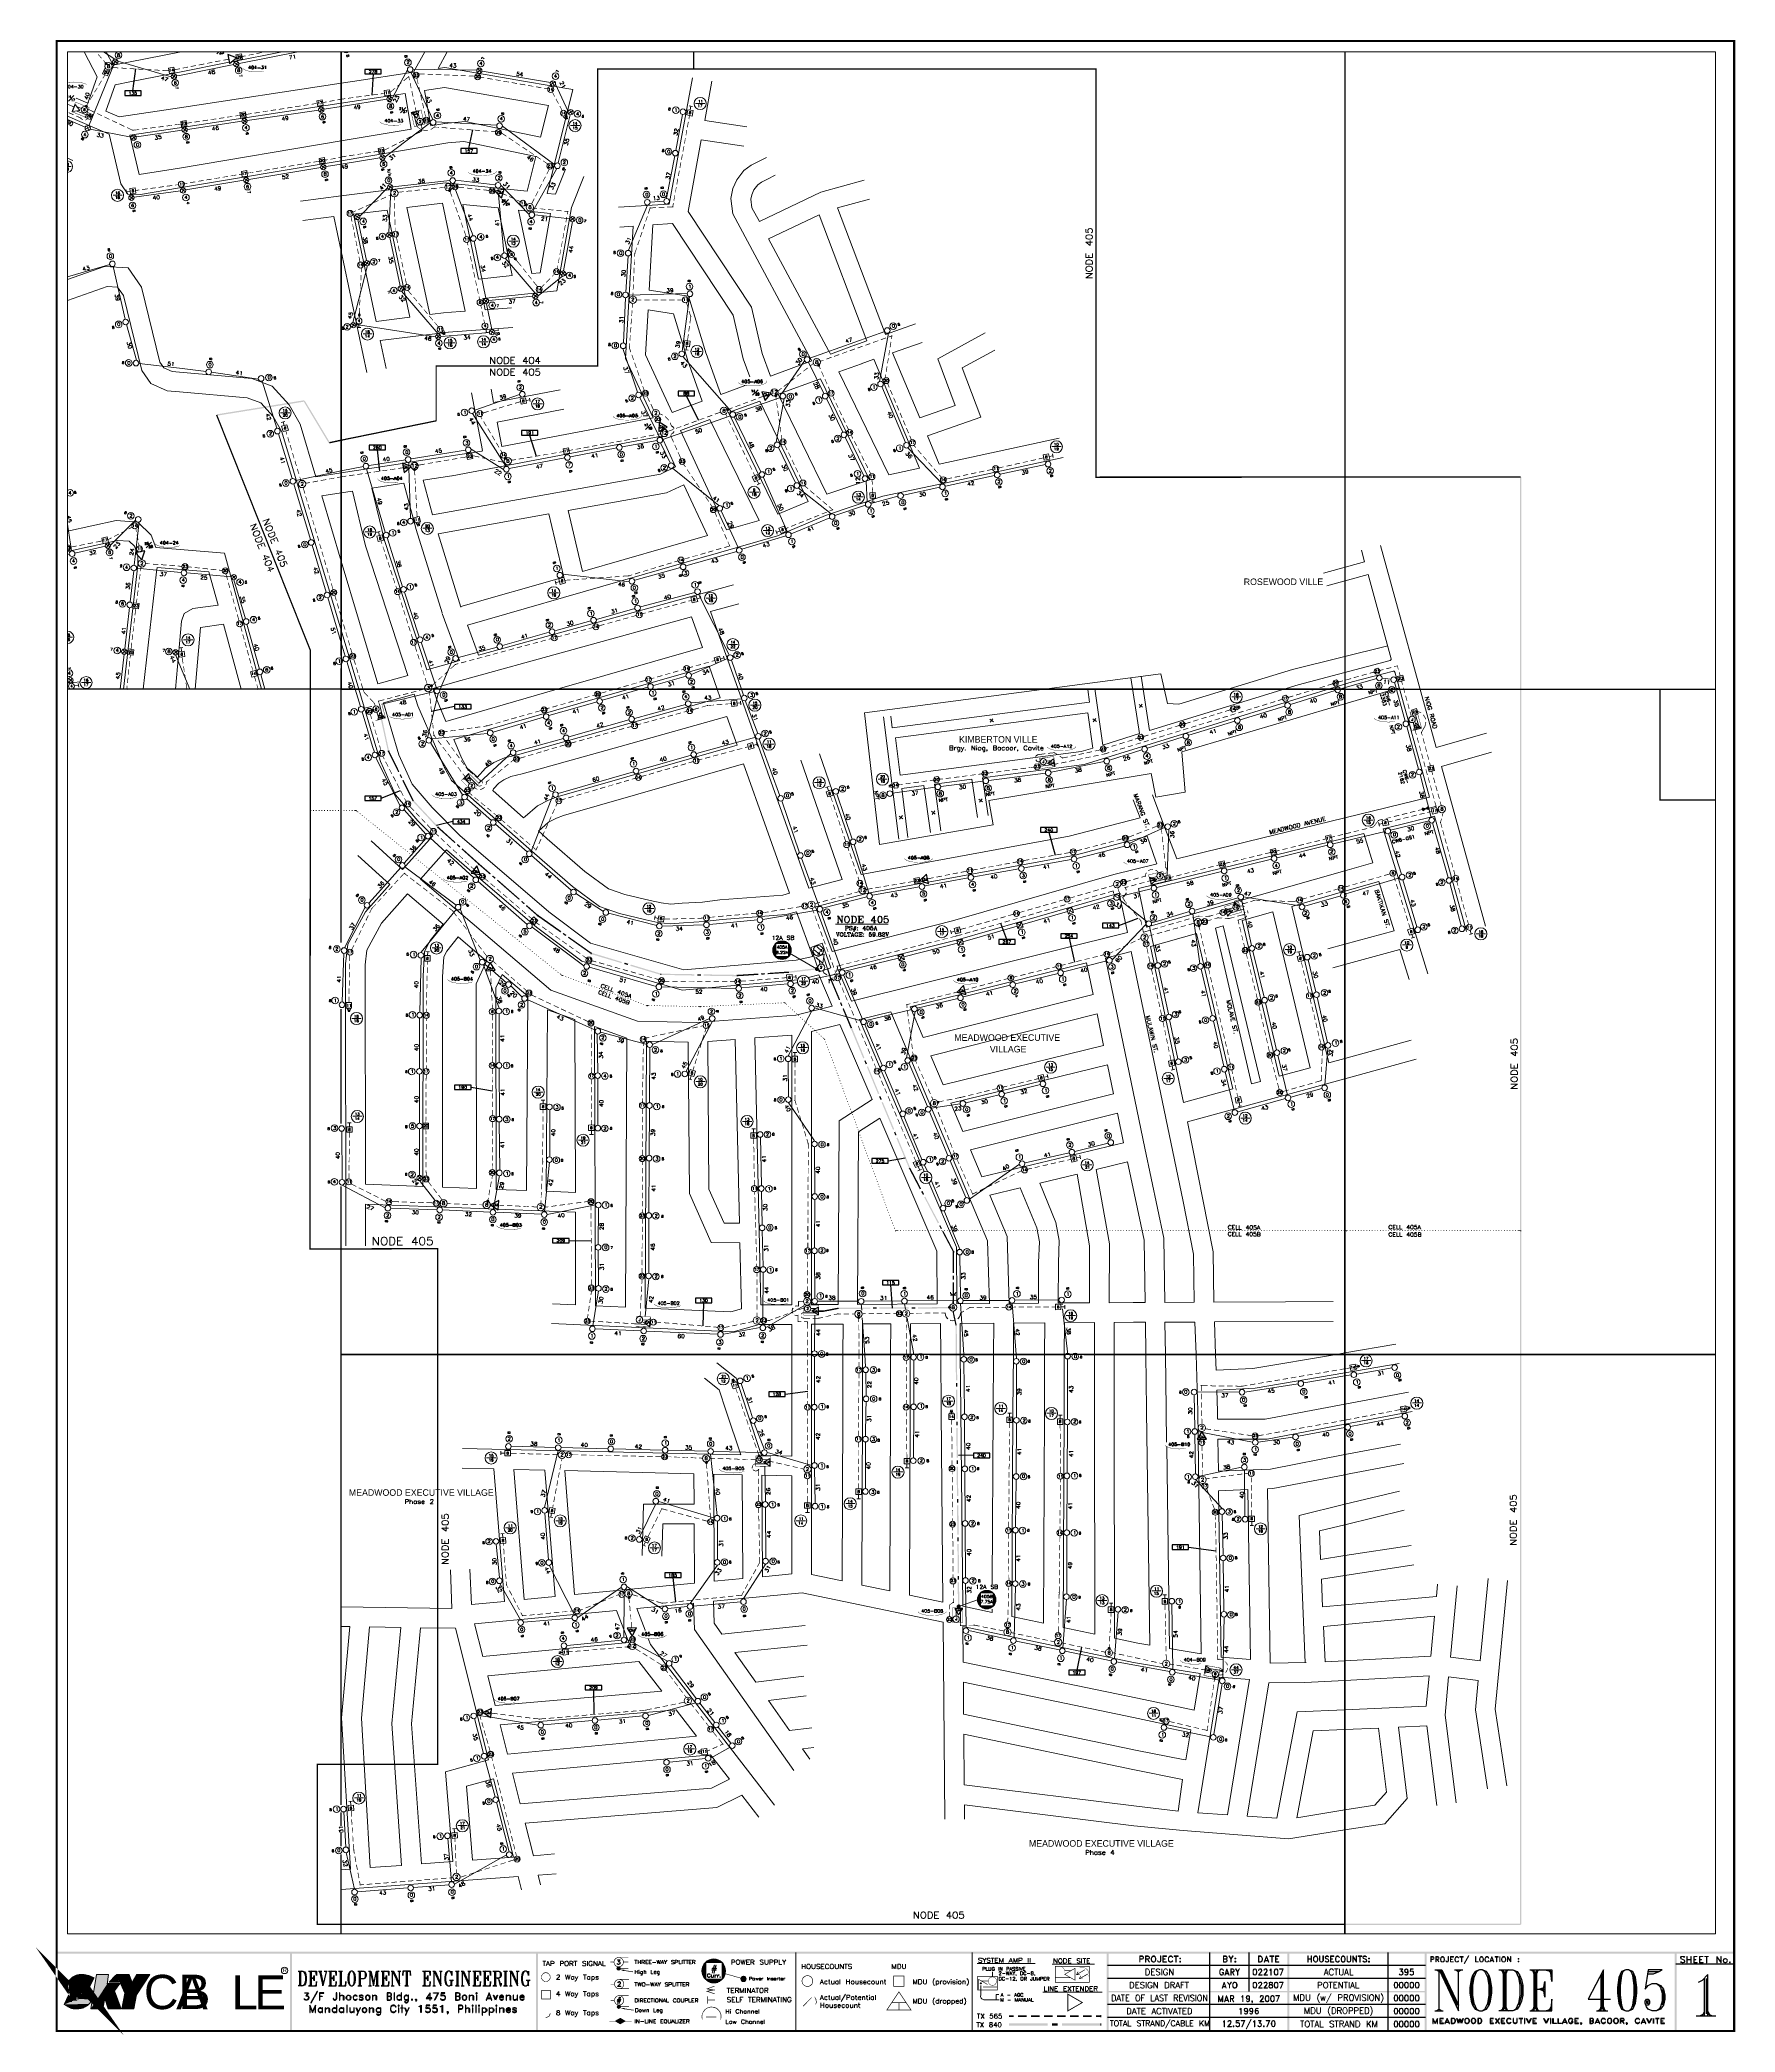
# Model space of a CAD drawing. Header units: millimetres. Extents: x -5 to 817, y 96 to 1062.
import ezdxf

# ---------------------------------------------------------------- set-up
doc = ezdxf.new("R2010")
doc.units = ezdxf.units.MM
for name, color, linetype in [('PDF_0', 7, 'Continuous'), ('PDF_BLOCK', 7, 'Continuous'), ('PDF_DISTANCE', 7, 'Continuous'), ('PDF_NOTES', 7, 'Continuous')]:
    doc.layers.add(name, color=color, linetype=linetype)
for name, color, linetype, true_color in [('PDF_565', 11, 'Continuous', 0xff7f7f), ('PDF_840', 12, 'Continuous', 0xb80000), ('PDF_AERIAL', 8, 'Continuous', 0x808080), ('PDF_BORDER', 13, 'Continuous', 0xb85c5c), ('PDF_FEED', 11, 'Continuous', 0xff7f7f), ('PDF_FEEDS', 11, 'Continuous', 0xff7f7f), ('PDF_FIBER', 8, 'Continuous', 0x808080), ('PDF_FRAME-TB', 8, 'Continuous', 0x808080), ('PDF_HCOUNT', 8, 'Continuous', 0x808080), ('PDF_LINEEXT', 73, 'Continuous', 0xa5dd6e), ('PDF_LOGO', 162, 'Continuous', 0x0037dd), ('PDF_MDUCOUNT', 8, 'Continuous', 0x808080), ('PDF_MDUCOUNT2', 11, 'Continuous', 0xff7f7f), ('PDF_NODEBOUNDARY', 8, 'Continuous', 0x808080), ('PDF_POLENUMBER', 8, 'Continuous', 0x808080), ('PDF_POWER', 8, 'Continuous', 0x808080), ('PDF_RDBKGRD', 8, 'Continuous', 0x808080), ('PDF_RDNAME', 8, 'Continuous', 0x808080), ('PDF_STRAND', 8, 'Continuous', 0x808080), ('PDF_TEXT', 40, 'Continuous', 0xffbf00), ('PDF_TRUNK', 12, 'Continuous', 0xb80000), ('PDF_TRUNKEXT', 8, 'Continuous', 0x808080)]:
    doc.layers.add(name, color=color, linetype=linetype, true_color=true_color)
doc.styles.add('PDF ArialMT', font='arial.ttf')
doc.styles.add('PDF Stylus BT', font='stylu.ttf')

msp = doc.modelspace()

# ---------------------------------------------------------------- texts
at = {"layer": 'PDF_TEXT', "color": 7, "attachment_point": 4}
for s, insert, char_height, style in [('ROSEWOOD VILLE', (578.58, 799.11), 3.1828, 'PDF Stylus BT'), ('KIMBERTON VILLE', (440.48, 722.68), 3.1828, 'PDF Stylus BT'), ('MEADWOOD EXECUTIVE', (438.17, 578.06), 3.1828, 'PDF Stylus BT'), ('VILLAGE', (455.4, 572.45), 3.183, 'PDF Stylus BT'), ('MEADWOOD EXECUTIVE VILLAGE', (144.48, 357.42), 3.1828, 'PDF Stylus BT'), ('MEADWOOD EXECUTIVE VILLAGE', (474.37, 187.24), 3.1828, 'PDF Stylus BT'), ('R', (112.49, 125.75), 1.83, 'PDF ArialMT'), ('A', (60.71, 115.02), 16.44, 'PDF ArialMT'), ('L', (87.59, 115.02), 16.44, 'PDF ArialMT'), ('E', (98.64, 115.02), 16.44, 'PDF ArialMT')]:
    msp.add_mtext(s, dxfattribs=dict(at, insert=insert, char_height=char_height, style=style))
at = {"layer": 'PDF_TEXT', "color": 7, "insert": (45.05, 115.06), "char_height": 16.619, "attachment_point": 4, "rotation": 0.2681, "style": 'PDF ArialMT'}
msp.add_mtext('CB', dxfattribs=at)

# ---------------------------------------------------------------- linework, layer by layer
at = {"layer": 'PDF_0', "lineweight": 0}
for points, const_width in [([(2.7, 1061.45), (816.46, 1061.45), (816.46, 96.24), (2.7, 96.24)], 0.989), ([(277.54, 129.01), (277.66, 129.71), (277.54, 130.41), (277.21, 131.03), (276.67, 131.56), (276.05, 131.85), (275.35, 131.98), (274.65, 131.85), (274.03, 131.56), (273.5, 131.03), (273.21, 130.41), (273.09, 129.71), (273.21, 129.01), (273.5, 128.39), (274.03, 127.85), (274.65, 127.52), (275.35, 127.4), (276.05, 127.52), (276.67, 127.85), (277.21, 128.39)], 0.291), ([(277.74, 118.37), (277.87, 119.07), (277.74, 119.77), (277.46, 120.39), (276.92, 120.93), (276.3, 121.22), (275.6, 121.34), (274.9, 121.22), (274.28, 120.93), (273.75, 120.39), (273.42, 119.77), (273.33, 119.07), (273.42, 118.37), (273.75, 117.75), (274.28, 117.22), (274.9, 116.89), (275.6, 116.77), (276.3, 116.89), (276.92, 117.22), (277.46, 117.75)], 0.291), ([(458.55, 119.69), (458.72, 120.48), (458.55, 121.26), (458.1, 121.96), (457.44, 122.37), (456.65, 122.54), (455.87, 122.37), (455.17, 121.96), (454.76, 121.26), (454.59, 120.48), (454.76, 119.69), (455.17, 119.03), (455.87, 118.58), (456.65, 118.41), (457.44, 118.58), (458.1, 119.03)], 0.184), ([(277.74, 110.46), (277.83, 111.16), (277.74, 111.86), (277.37, 112.48), (276.92, 113.01), (276.3, 113.34), (275.6, 113.43), (274.86, 113.34), (274.2, 113.01), (273.75, 112.48), (273.42, 111.86), (273.29, 111.16), (273.42, 110.46), (273.75, 109.84), (274.2, 109.3), (274.86, 109.02), (275.6, 108.89), (276.3, 109.02), (276.92, 109.3), (277.37, 109.84)], 0.295)]:
    msp.add_lwpolyline(points, close=True, dxfattribs=dict(at, const_width=const_width))
for points in [[(7.98, 1056.17), (807.47, 1056.17), (807.47, 143.4), (7.98, 143.4)], [(7.98, 143.4), (807.47, 143.4), (807.47, 1056.17), (7.98, 1056.17)], [(642.16, 756.8), (641.75, 755.32), (642.82, 754.25), (644.31, 754.66), (644.72, 756.15), (643.65, 757.22)], [(597.56, 743.61), (597.23, 742.13), (598.38, 741.06), (599.87, 741.55), (600.2, 743.04), (599.04, 744.11)], [(622.04, 751.12), (621.71, 749.63), (622.79, 748.56), (624.27, 749.05), (624.6, 750.54), (623.53, 751.61)], [(623.69, 750.7), (623.53, 750.62), (623.36, 750.46), (623.36, 750.21), (623.36, 749.96), (623.36, 749.71), (623.53, 749.55), (623.69, 749.47), (623.78, 749.47), (624.02, 749.55), (624.11, 749.71), (624.19, 749.96), (624.19, 750.21), (624.11, 750.46), (624.02, 750.62), (623.78, 750.7)], [(572.33, 738.5), (572, 737.02), (573.07, 735.95), (574.55, 736.36), (574.88, 737.92), (573.81, 738.91)], [(527.56, 724.73), (527.23, 723.25), (528.3, 722.18), (529.79, 722.59), (530.12, 724.16), (529.04, 725.14)], [(547.68, 730.92), (547.35, 729.43), (548.42, 728.36), (549.9, 728.85), (550.23, 730.34), (549.16, 731.33)], [(549.33, 730.5), (549.16, 730.42), (549, 730.26), (549, 729.93), (549, 729.76), (549, 729.51), (549.16, 729.27), (549.33, 729.27), (549.41, 729.27), (549.66, 729.27), (549.74, 729.51), (549.82, 729.76), (549.82, 729.93), (549.74, 730.26), (549.66, 730.42), (549.41, 730.5)], [(509.17, 719.04), (508.84, 717.56), (510, 716.49), (511.48, 716.98), (511.81, 718.47), (510.66, 719.54)], [(452.04, 707.34), (451.46, 705.93), (452.37, 704.7), (453.93, 704.95), (454.51, 706.35), (453.52, 707.58)], [(477.43, 710.72), (476.77, 709.23), (477.76, 708.08), (479.25, 708.24), (479.9, 709.64), (478.92, 710.88)], [(408.84, 701.73), (408.26, 700.33), (409.16, 699.09), (410.73, 699.26), (411.31, 700.66), (410.32, 701.89)], [(428.62, 704.37), (428.05, 702.97), (428.95, 701.73), (430.52, 701.89), (431.1, 703.38), (430.19, 704.62)], [(430.11, 703.79), (429.94, 703.71), (429.78, 703.54), (429.78, 703.21), (429.78, 703.05), (429.78, 702.8), (429.94, 702.55), (430.11, 702.55), (430.19, 702.55), (430.44, 702.55), (430.52, 702.8), (430.6, 703.05), (430.6, 703.21), (430.52, 703.54), (430.44, 703.71), (430.19, 703.79)], [(682.56, 656.38), (681.08, 656.8), (680, 655.72), (680.42, 654.16), (681.9, 653.83), (682.97, 654.9)], [(689.07, 632.72), (687.59, 633.13), (686.52, 631.98), (686.93, 630.5), (688.41, 630.08), (689.49, 631.24)]]:
    msp.add_lwpolyline(points, close=True, dxfattribs=at)
for points in [[(654.03, 747.74), (548.58, 716.65), (550.15, 697.11), (535.89, 694.64), (533.66, 706.18), (454.84, 693.07), (456.98, 681.2), (401.83, 671.72), (394.65, 735.62), (538.36, 754.5), (541.58, 740.15), (547.02, 739.82), (602.17, 756.56), (648.43, 768.1)], [(642.33, 756.06), (642.33, 756.15), (642.33, 756.23), (642.41, 756.31), (642.57, 756.39), (642.82, 756.39), (642.9, 756.31), (642.99, 756.23), (642.99, 756.15), (642.99, 755.98), (642.99, 755.9), (642.82, 755.73), (642.24, 755.07), (643.07, 755.07)], [(643.56, 756.39), (644.22, 756.39), (643.81, 755.9), (644.06, 755.9), (644.14, 755.82), (644.22, 755.73), (644.31, 755.57), (644.31, 755.49), (644.22, 755.32), (644.06, 755.16), (643.89, 755.07), (643.73, 755.07), (643.56, 755.16), (643.48, 755.24), (643.4, 755.32)], [(622.21, 750.37), (622.21, 750.46), (622.29, 750.62), (622.46, 750.7), (622.7, 750.7), (622.79, 750.62), (622.87, 750.62), (622.95, 750.46), (622.95, 750.37), (622.87, 750.21), (622.7, 750.04), (622.13, 749.47), (622.95, 749.47)], [(572.49, 737.84), (572.58, 737.92), (572.74, 738.09), (572.74, 736.85)], [(574.06, 736.85), (574.06, 738.09), (573.48, 737.26), (574.39, 737.26)], [(597.8, 742.95), (597.89, 743.04), (598.13, 743.2), (598.13, 741.96)], [(599.04, 741.96), (599.62, 743.2), (598.79, 743.2)], [(547.84, 730.17), (547.84, 730.26), (547.92, 730.34), (547.92, 730.42), (548.09, 730.5), (548.34, 730.5), (548.42, 730.42), (548.5, 730.34), (548.58, 730.26), (548.58, 730.09), (548.5, 730.01), (548.34, 729.84), (547.76, 729.27), (548.58, 729.27)], [(509.34, 718.38), (509.42, 718.55), (509.5, 718.63), (509.59, 718.63), (509.83, 718.63), (510, 718.63), (510, 718.55), (510.08, 718.38), (510.08, 718.3), (510, 718.14), (509.92, 717.97), (509.34, 717.39), (510.16, 717.39)], [(510.58, 718.63), (511.23, 718.63), (510.91, 718.14), (511.07, 718.14), (511.23, 718.14), (511.23, 718.05), (511.32, 717.89), (511.32, 717.72), (511.23, 717.56), (511.15, 717.48), (510.99, 717.39), (510.82, 717.39), (510.58, 717.48), (510.58, 717.56), (510.49, 717.64)], [(527.72, 723.99), (527.72, 724.07), (527.81, 724.16), (527.81, 724.24), (527.97, 724.32), (528.22, 724.32), (528.3, 724.24), (528.38, 724.16), (528.47, 724.07), (528.47, 723.91), (528.38, 723.83), (528.3, 723.66), (527.64, 723.08), (528.47, 723.08)], [(528.96, 724.32), (529.62, 724.32), (529.29, 723.83), (529.46, 723.83), (529.54, 723.74), (529.62, 723.74), (529.7, 723.5), (529.7, 723.41), (529.62, 723.25), (529.54, 723.08), (529.29, 723.08), (529.13, 723.08), (528.96, 723.08), (528.88, 723.17), (528.88, 723.33)], [(452.04, 706.43), (452.04, 706.51), (452.04, 706.68), (452.12, 706.68), (452.28, 706.76), (452.45, 706.76), (452.61, 706.68), (452.7, 706.68), (452.7, 706.51), (452.7, 706.43), (452.7, 706.26), (452.53, 706.1), (451.96, 705.52), (452.78, 705.52)], [(453.27, 706.76), (453.93, 706.76), (453.52, 706.26), (453.77, 706.26), (453.85, 706.26), (453.93, 706.18), (453.93, 706.02), (453.93, 705.85), (453.93, 705.69), (453.77, 705.6), (453.6, 705.52), (453.44, 705.52), (453.27, 705.6), (453.19, 705.6), (453.11, 705.77)], [(477.35, 709.81), (477.35, 709.89), (477.43, 709.97), (477.51, 710.06), (477.6, 710.06), (477.84, 710.06), (478.01, 710.06), (478.01, 709.97), (478.09, 709.89), (478.09, 709.73), (478.01, 709.64), (477.93, 709.48), (477.35, 708.82), (478.17, 708.82)], [(478.67, 710.06), (479.25, 710.06), (478.92, 709.64), (479.08, 709.64), (479.25, 709.56), (479.25, 709.48), (479.33, 709.31), (479.33, 709.23), (479.25, 708.99), (479.16, 708.9), (479, 708.82), (478.83, 708.82), (478.67, 708.9), (478.59, 708.99), (478.5, 709.07)], [(408.84, 700.91), (408.92, 700.91), (409.08, 701.15), (409.08, 699.83)], [(410.4, 699.83), (410.4, 701.15), (409.82, 700.33), (410.73, 700.33)], [(428.62, 703.46), (428.62, 703.54), (428.7, 703.63), (428.7, 703.71), (428.87, 703.79), (429.12, 703.79), (429.2, 703.71), (429.28, 703.63), (429.36, 703.54), (429.36, 703.38), (429.28, 703.3), (429.12, 703.13), (428.54, 702.55), (429.36, 702.55)], [(680.58, 655.64), (680.66, 655.72), (680.83, 655.89), (680.83, 654.65)], [(682.15, 654.65), (682.15, 655.89), (681.57, 655.06), (682.48, 655.06)], [(687.26, 631.98), (687.34, 632.06), (687.51, 632.23), (687.51, 630.99)], [(688.41, 631.98), (688.58, 632.06), (688.74, 632.23), (688.74, 630.99)], [(562.19, 128.06), (562.19, 128.06)], [(562.19, 121.71), (562.19, 121.71)], [(562.19, 115.45), (562.19, 115.45)], [(562.19, 109.1), (562.19, 109.1)], [(562.19, 102.83), (562.19, 102.83)]]:
    msp.add_lwpolyline(points, dxfattribs=at)
at = {"layer": 'PDF_0', "color": 11, "lineweight": 20, "true_color": 0xff7f7f}
msp.add_lwpolyline([(665.16, 689.36), (665.49, 687.96), (668.13, 690.1), (668.46, 688.62)], dxfattribs=at)
at = {"layer": 'PDF_0', "lineweight": 0}
for points in [[(491.41, 124.68, 0.0808, 0.0808, 0), (491.57, 125.5, 0.0808, 0.0808, 0), (491.41, 126.33, 0.162, 0.162, 0), (490.91, 127.03, 0.162, 0.162, 0), (490.25, 127.48, 0, 0, 0), (489.47, 127.65, 0, 0, 0), (488.6, 127.48, 0, 0, 0), (487.94, 127.03, 0, 0, 0), (487.49, 126.33, 0, 0, 0), (487.33, 125.5, 0, 0, 0), (487.49, 124.68, 0, 0, 0), (487.94, 123.98, 0, 0, 0), (488.6, 123.53, 0, 0, 0), (489.47, 123.36, 0, 0, 0), (490.25, 123.53, 0, 0, 0), (490.91, 123.98, 0, 0, 0)], [(503.4, 122.74, 0.163, 0.163, 0), (503.57, 123.77, 0.175, 0.175, 0), (503.4, 124.84, 0.163, 0.163, 0), (502.91, 125.79, 0.184, 0.184, 0), (502.17, 126.54, 0.111, 0.111, 0), (501.22, 126.99, 0.175, 0.175, 0), (500.19, 127.15, 0.184, 0.184, 0), (499.16, 126.99, 0, 0, 0), (498.17, 126.54, 0, 0, 0), (497.47, 125.79, 0, 0, 0), (496.97, 124.84, 0, 0, 0), (496.81, 123.77, 0, 0, 0), (496.97, 122.74, 0, 0, 0), (497.47, 121.84, 0, 0, 0), (498.17, 121.09, 0, 0, 0), (499.16, 120.6, 0, 0, 0), (500.19, 120.43, 0, 0, 0), (501.22, 120.6, 0, 0, 0), (502.17, 121.09, 0, 0, 0), (502.91, 121.84, 0, 0, 0)], [(324.9, 102.05, 0.327, 0.327, 0), (325.07, 103.24, 0.338, 0.338, 0), (324.9, 104.44, 0.297, 0.297, 0), (324.45, 105.55, 0.296, 0.296, 0), (323.71, 106.54, 0.327, 0.327, 0), (322.76, 107.32, 0.338, 0.338, 0), (321.61, 107.78, 0.285, 0.285, 0), (320.37, 107.94, 0.297, 0.297, 0), (319.17, 107.78, 0.245, 0.245, 0), (318.06, 107.32, 0.256, 0.256, 0), (317.11, 106.54, 0.297, 0.297, 0), (316.37, 105.55, 0.245, 0.245, 0), (315.88, 104.44, 0.245, 0.245, 0), (315.71, 103.24, 0.297, 0.297, 0), (315.88, 102.05, 0, 0, 0), (316.37, 100.94, 0, 0, 0), (317.11, 99.95, 0, 0, 0), (318.06, 99.2, 0, 0, 0), (319.17, 98.75, 0, 0, 0), (320.37, 98.59, 0, 0, 0), (321.61, 98.75, 0, 0, 0), (322.76, 99.2, 0, 0, 0), (323.71, 99.95, 0, 0, 0), (324.45, 100.94, 0, 0, 0)]]:
    msp.add_lwpolyline(points, format="xyseb", close=True, dxfattribs=at)
at = {"layer": 'PDF_0', "color": 8, "lineweight": 0, "true_color": 0x808080, "const_width": 0.291}
msp.add_lwpolyline([(369.38, 119.69), (369.51, 120.56), (369.38, 121.34), (369.05, 122.04), (368.44, 122.66), (367.74, 123.03), (366.87, 123.15), (366.09, 123.03), (365.39, 122.66), (364.77, 122.04), (364.4, 121.34), (364.27, 120.56), (364.4, 119.69), (364.77, 118.99), (365.39, 118.37), (366.09, 118.04), (366.87, 117.92), (367.74, 118.04), (368.44, 118.37), (369.05, 118.99)], close=True, dxfattribs=at)
at = {"layer": 'PDF_0', "color": 8, "lineweight": 0, "true_color": 0x808080}
msp.add_lwpolyline([(371.07, 109.3, 0.326, 0.326, 0), (371.24, 110.42, 0.297, 0.297, 0), (371.07, 111.57, 0.337, 0.337, 0), (370.62, 112.64, 0, 0, 0), (369.96, 113.51, 0, 0, 0), (369.05, 114.17, 0, 0, 0), (367.98, 114.62, 0, 0, 0), (366.87, 114.79, 0, 0, 0), (365.76, 114.62, 0, 0, 0), (364.73, 114.17, 0, 0, 0), (363.82, 113.51, 0, 0, 0), (363.12, 112.64, 0, 0, 0), (362.71, 111.57, 0, 0, 0), (362.58, 110.42, 0, 0, 0), (362.71, 109.3, 0, 0, 0), (363.12, 108.27, 0, 0, 0), (363.82, 107.41, 0, 0, 0), (364.73, 106.71, 0, 0, 0), (365.76, 106.29, 0, 0, 0), (366.87, 106.13, 0, 0, 0), (367.98, 106.29, 0, 0, 0), (369.05, 106.71, 0, 0, 0), (369.96, 107.41, 0, 0, 0), (370.62, 108.27, 0, 0, 0)], format="xyseb", close=True, dxfattribs=at)
at = {"layer": 'PDF_0', "transparency": 33554559}
for points in [[(2.7, 134.82), (2.7, 133.83), (816.46, 134.82)], [(2.7, 133.83), (816.46, 134.82), (816.46, 133.83)], [(116.89, 134.33), (115.9, 134.33), (116.89, 96.24)], [(115.9, 134.33), (116.89, 96.24), (115.9, 96.24)], [(236.19, 134.33), (235.2, 134.33), (236.19, 96.24)], [(235.2, 134.33), (236.19, 96.24), (235.2, 96.24)]]:
    msp.add_solid(points, dxfattribs=at)
at = {"layer": 'PDF_0', "color": 2, "transparency": 33554559}
for points in [[(513.05, 134.24), (512.06, 134.24), (513.05, 96.24)], [(512.06, 134.24), (513.05, 96.24), (512.06, 96.24)], [(667.31, 134.24), (666.32, 134.24), (667.31, 96.24)], [(666.32, 134.24), (667.31, 96.24), (666.32, 96.24)]]:
    msp.add_solid(points, dxfattribs=at)
at = {"layer": 'PDF_0', "color": 8, "true_color": 0x808080, "transparency": 33554559}
for points in [[(364.64, 108.44), (364.89, 108.19), (368.93, 112.64)], [(364.89, 108.19), (368.93, 112.64), (369.1, 112.48)]]:
    msp.add_solid(points, dxfattribs=at)
at = {"layer": 'PDF_565', "lineweight": 0}
for points in [[(310.48, 927.72), (310.15, 927.64)], [(308.91, 915.93), (308.58, 916.01)], [(641.75, 755.49), (641.83, 755.16)], [(621.63, 749.8), (621.71, 749.47)], [(311.38, 736.93), (311.3, 737.26)], [(571.92, 737.18), (572, 736.85)], [(597.23, 742.29), (597.31, 741.96)], [(662.86, 736.44), (662.77, 736.11)], [(547.26, 729.6), (547.35, 729.27)], [(664.59, 726.05), (664.92, 726.13)], [(486.75, 716.41), (486.75, 716.08)], [(511.23, 715.83), (511.23, 715.5)], [(527.15, 723.41), (527.23, 723.08)], [(451.38, 706.1), (451.46, 705.77)], [(476.77, 709.4), (476.85, 709.15)], [(490.79, 713.77), (490.62, 713.52)], [(490.71, 713.52), (490.71, 713.85)], [(669.62, 707.17), (669.95, 707.25)], [(428.05, 703.13), (428.05, 702.8)], [(675.14, 687.3), (675.47, 687.22)], [(648.67, 682.44), (648.59, 682.77)], [(673.9, 682.35), (674.15, 682.44)], [(681.74, 653.75), (682.07, 653.83)], [(441.32, 444.33), (441.15, 444.58)], [(445.69, 447.05), (445.69, 447.38)], [(348.32, 440.7), (348.24, 441.03)], [(362.42, 440.21), (362.42, 440.54)], [(366.79, 439.71), (367.12, 439.71)], [(372.48, 441.77), (372.39, 442.1)], [(381.63, 443.92), (381.63, 444.25)], [(437.86, 304.17), (437.53, 304.17)], [(436.04, 297.41), (435.71, 297.41)], [(441.15, 292.87), (441.15, 293.2)], [(447.83, 292.96), (447.92, 293.29)]]:
    msp.add_lwpolyline(points, dxfattribs=at)
for points, const_width in [([(664.67, 735.49), (663.93, 735.9), (662.81, 736.28)], 0.296), ([(666.81, 732.36), (666.81, 732.52), (666.36, 733.55), (665.74, 734.54), (665.58, 734.5)], 0.33), ([(666.48, 729.1), (666.81, 730.22), (666.9, 731.08)], 0.328), ([(363.86, 442.76), (364.11, 442.35), (364.56, 442.06), (365.06, 441.94)], 0.297)]:
    msp.add_lwpolyline(points, dxfattribs=dict(at, const_width=const_width))
at = {"layer": 'PDF_565', "lineweight": 20}
for points in [[(479.16, 715.33), (478.5, 715.17), (477.93, 714.67), (477.6, 714.1), (477.6, 714.01)], [(477.76, 712.7), (478.26, 712.12), (478.83, 711.87), (479.58, 711.79)], [(359.94, 446.88), (359.7, 446.55), (359.53, 445.65), (359.61, 444.82), (359.86, 444.41)], [(362.66, 447.79), (361.76, 447.96), (360.93, 447.79)], [(433.65, 444.49), (433.82, 443.5), (434.15, 442.6), (434.81, 441.86), (434.97, 441.69)], [(439.92, 441.69), (440.08, 441.86), (440.74, 442.6), (441.07, 443.5), (441.24, 444.49)], [(441.24, 444.49), (441.24, 444.49)], [(360.85, 443.5), (361.68, 443.34), (362.5, 443.42)], [(436.13, 440.95), (436.46, 440.87), (437.44, 440.7), (438.43, 440.87), (438.76, 440.95)]]:
    msp.add_lwpolyline(points, dxfattribs=at)
at = {"layer": 'PDF_565', "lineweight": 0}
msp.add_lwpolyline([(365.06, 442.1), (365.06, 441.77)], close=True, dxfattribs=at)
at = {"layer": 'PDF_565', "transparency": 33554559}
for points in [[(308.41, 934.56), (308.08, 934.48), (309.24, 931.76)], [(308.08, 934.48), (309.24, 931.76), (308.91, 931.68)], [(309.65, 930.44), (309.32, 930.36), (310.48, 927.72)], [(309.32, 930.36), (310.48, 927.72), (310.15, 927.64)], [(310.15, 927.64), (310.06, 924.42), (309.73, 924.5)], [(310.48, 927.64), (310.15, 927.64), (310.06, 924.42)], [(308.99, 919.23), (308.91, 915.93), (308.58, 916.01)], [(309.32, 919.14), (308.99, 919.23), (308.91, 915.93)], [(309.57, 923.18), (309.49, 920.46), (309.16, 920.55)], [(309.9, 923.1), (309.57, 923.18), (309.49, 920.46)], [(635.73, 753.84), (635.81, 753.51), (638.29, 754.5)], [(635.81, 753.51), (638.29, 754.5), (638.37, 754.25)], [(639.61, 754.91), (639.69, 754.58), (641.75, 755.49)], [(639.69, 754.58), (641.75, 755.49), (641.83, 755.16)], [(603.91, 744.36), (603.99, 744.03), (606.46, 745.1)], [(603.99, 744.03), (606.46, 745.1), (606.54, 744.77)], [(607.7, 745.51), (607.78, 745.18), (610.25, 746.25)], [(607.78, 745.18), (610.25, 746.25), (610.34, 746)], [(611.49, 746.66), (611.66, 746.33), (614.05, 747.49)], [(611.66, 746.33), (614.05, 747.49), (614.21, 747.16)], [(615.37, 747.82), (615.45, 747.57), (617.92, 748.64)], [(615.45, 747.57), (617.92, 748.64), (618, 748.31)], [(619.16, 749.05), (619.32, 748.72), (621.63, 749.8)], [(619.32, 748.72), (621.63, 749.8), (621.71, 749.47)], [(624.6, 750.7), (624.68, 750.37), (626.74, 751.28)], [(624.68, 750.37), (626.74, 751.28), (626.83, 750.95)], [(627.98, 751.61), (628.06, 751.36), (630.62, 752.35)], [(628.06, 751.36), (630.62, 752.35), (630.7, 752.02)], [(631.86, 752.76), (631.94, 752.43), (634.41, 753.42)], [(631.94, 752.43), (634.41, 753.42), (634.49, 753.18)], [(314.19, 738.09), (311.38, 736.93), (311.3, 737.26)], [(314.27, 737.76), (314.19, 738.09), (311.38, 736.93)], [(318.39, 739.24), (315.59, 738.17), (315.5, 738.42)], [(318.47, 739), (318.39, 739.24), (315.59, 738.17)], [(561.69, 733.97), (561.78, 733.72), (564.25, 734.79)], [(561.78, 733.72), (564.25, 734.79), (564.33, 734.46)], [(565.57, 735.2), (565.65, 734.87), (568.12, 735.95)], [(565.65, 734.87), (568.12, 735.95), (568.21, 735.7)], [(569.36, 736.36), (569.44, 736.03), (571.92, 737.18)], [(569.44, 736.03), (571.92, 737.18), (572, 736.85)], [(572.08, 734.54), (572.16, 734.21), (574.64, 735.29)], [(572.16, 734.21), (574.64, 735.29), (574.72, 735.04)], [(575.87, 735.7), (576.04, 735.37), (578.43, 736.52)], [(576.04, 735.37), (578.43, 736.52), (578.59, 736.19)], [(579.75, 736.85), (579.83, 736.61), (582.3, 737.68)], [(579.83, 736.61), (582.3, 737.68), (582.39, 737.35)], [(583.54, 738.09), (583.71, 737.76), (586.1, 738.83)], [(583.71, 737.76), (586.1, 738.83), (586.26, 738.58)], [(587.42, 739.24), (587.5, 738.91), (589.97, 740.07)], [(587.5, 738.91), (589.97, 740.07), (590.05, 739.74)], [(591.21, 740.4), (591.37, 740.15), (593.76, 741.22)], [(591.37, 740.15), (593.76, 741.22), (593.93, 740.89)], [(595.08, 741.63), (595.17, 741.3), (597.23, 742.29)], [(595.17, 741.3), (597.23, 742.29), (597.31, 741.96)], [(600.11, 743.2), (600.28, 742.87), (602.59, 743.94)], [(600.28, 742.87), (602.59, 743.94), (602.67, 743.61)], [(530.12, 724.32), (530.2, 723.99), (532.26, 724.98)], [(530.2, 723.99), (532.26, 724.98), (532.42, 724.65)], [(533.58, 725.39), (533.66, 725.06), (536.13, 726.13)], [(533.66, 725.06), (536.13, 726.13), (536.22, 725.8)], [(537.37, 726.55), (537.54, 726.22), (539.93, 727.29)], [(537.54, 726.22), (539.93, 727.29), (540.09, 727.04)], [(537.62, 723.91), (537.7, 723.58), (540.17, 724.73)], [(537.7, 723.58), (540.17, 724.73), (540.26, 724.4)], [(541.25, 727.7), (541.33, 727.37), (543.8, 728.53)], [(541.33, 727.37), (543.8, 728.53), (543.88, 728.2)], [(541.41, 725.06), (541.49, 724.82), (543.97, 725.89)], [(541.49, 724.82), (543.97, 725.89), (544.05, 725.56)], [(545.04, 728.85), (545.2, 728.61), (547.26, 729.6)], [(545.2, 728.61), (547.26, 729.6), (547.35, 729.27)], [(545.29, 726.3), (545.37, 725.97), (547.84, 727.04)], [(545.37, 725.97), (547.84, 727.04), (547.92, 726.79)], [(549.08, 727.45), (549.16, 727.12), (551.63, 728.28)], [(549.16, 727.12), (551.63, 728.28), (551.72, 727.95)], [(550.23, 730.5), (550.31, 730.17), (552.79, 731.25)], [(550.31, 730.17), (552.79, 731.25), (552.87, 730.92)], [(552.95, 728.61), (553.04, 728.36), (555.51, 729.43)], [(553.04, 728.36), (555.51, 729.43), (555.59, 729.1)], [(554.03, 731.66), (554.11, 731.33), (556.58, 732.4)], [(554.11, 731.33), (556.58, 732.4), (556.66, 732.15)], [(556.75, 729.84), (556.83, 729.51), (559.3, 730.59)], [(556.83, 729.51), (559.3, 730.59), (559.38, 730.34)], [(557.9, 732.81), (557.98, 732.48), (560.46, 733.64)], [(557.98, 732.48), (560.46, 733.64), (560.54, 733.31)], [(560.62, 731), (560.7, 730.67), (563.09, 731.82)], [(560.7, 730.67), (563.09, 731.82), (563.26, 731.49)], [(564.41, 732.15), (564.5, 731.91), (566.97, 732.98)], [(564.5, 731.91), (566.97, 732.98), (567.05, 732.65)], [(568.21, 733.39), (568.37, 733.06), (570.76, 734.13)], [(568.37, 733.06), (570.76, 734.13), (570.93, 733.8)], [(664.59, 726.13), (664.92, 726.05), (666.32, 729.18)], [(665.33, 724.49), (664.59, 726.05), (664.92, 726.13)], [(665.08, 724.4), (665.33, 724.49), (664.59, 726.05)], [(664.92, 726.05), (666.32, 729.18), (666.65, 729.02)], [(479.16, 715.5), (479.25, 715.17), (482.3, 715.91)], [(479.25, 715.17), (482.3, 715.91), (482.3, 715.58)], [(483.61, 716.08), (483.7, 715.75), (486.75, 716.41)], [(483.7, 715.75), (486.75, 716.41), (486.75, 716.08)], [(486.83, 716.41), (486.67, 716.16), (488.23, 715.5)], [(486.67, 716.16), (488.23, 715.5), (488.07, 715.17)], [(497.14, 715.25), (494.58, 714.34), (494.5, 714.67)], [(497.22, 714.92), (497.14, 715.25), (494.58, 714.34)], [(501.01, 716.08), (498.54, 715.17), (498.46, 715.5)], [(501.09, 715.75), (501.01, 716.08), (498.54, 715.17)], [(504.97, 716.9), (502.41, 715.99), (502.33, 716.32)], [(505.05, 716.57), (504.97, 716.9), (502.41, 715.99)], [(505.63, 714.67), (505.63, 714.34), (508.18, 715.17)], [(505.63, 714.34), (508.18, 715.17), (508.27, 714.84)], [(508.84, 717.72), (506.37, 716.9), (506.29, 717.15)], [(508.84, 717.39), (508.84, 717.72), (506.37, 716.9)], [(509.5, 715.42), (509.59, 715.17), (511.23, 715.83)], [(509.59, 715.17), (511.23, 715.83), (511.23, 715.5)], [(511.15, 715.83), (511.32, 715.5), (513.3, 716.49)], [(511.32, 715.5), (513.3, 716.49), (513.38, 716.16)], [(511.73, 718.63), (511.81, 718.3), (513.05, 719.04)], [(511.81, 718.3), (513.05, 719.04), (513.13, 718.71)], [(514.37, 719.46), (514.45, 719.13), (516.92, 720.2)], [(514.45, 719.13), (516.92, 720.2), (517.01, 719.95)], [(514.62, 716.82), (514.7, 716.57), (517.17, 717.64)], [(514.7, 716.57), (517.17, 717.64), (517.25, 717.31)], [(518.16, 720.61), (518.24, 720.28), (520.72, 721.43)], [(518.24, 720.28), (520.72, 721.43), (520.8, 721.1)], [(518.41, 718.05), (518.49, 717.72), (520.96, 718.8)], [(518.49, 717.72), (520.96, 718.8), (521.05, 718.47)], [(522.04, 721.76), (522.12, 721.52), (524.59, 722.59)], [(522.12, 721.52), (524.59, 722.59), (524.67, 722.26)], [(522.28, 719.21), (522.37, 718.88), (524.84, 719.95)], [(522.37, 718.88), (524.84, 719.95), (524.92, 719.7)], [(525.83, 723), (525.91, 722.67), (527.15, 723.41)], [(525.91, 722.67), (527.15, 723.41), (527.23, 723.08)], [(526.08, 720.36), (526.16, 720.12), (528.63, 721.19)], [(526.16, 720.12), (528.63, 721.19), (528.71, 720.86)], [(529.95, 721.6), (530.03, 721.27), (532.51, 722.34)], [(530.03, 721.27), (532.51, 722.34), (532.59, 722.01)], [(533.74, 722.75), (533.83, 722.42), (536.3, 723.5)], [(533.83, 722.42), (536.3, 723.5), (536.38, 723.25)], [(666.4, 720.61), (665.41, 723.08), (665.74, 723.17)], [(666.07, 720.53), (666.4, 720.61), (665.41, 723.08)], [(667.47, 716.74), (666.48, 719.21), (666.73, 719.29)], [(667.14, 716.65), (667.47, 716.74), (666.48, 719.21)], [(668.46, 712.86), (667.47, 715.33), (667.8, 715.42)], [(668.21, 712.78), (668.46, 712.86), (667.47, 715.33)], [(445.85, 705.36), (445.94, 705.11), (448.57, 705.77)], [(445.94, 705.11), (448.57, 705.77), (448.57, 705.44)], [(449.89, 705.93), (449.89, 705.6), (451.38, 706.1)], [(449.89, 705.6), (451.38, 706.1), (451.46, 705.77)], [(454.51, 706.51), (454.51, 706.18), (456.98, 706.84)], [(454.51, 706.18), (456.98, 706.84), (457.07, 706.51)], [(458.3, 707.01), (458.39, 706.68), (461.02, 707.34)], [(458.39, 706.68), (461.02, 707.34), (461.02, 707.01)], [(462.34, 707.5), (462.34, 707.25), (464.98, 707.91)], [(462.34, 707.25), (464.98, 707.91), (464.98, 707.58)], [(466.3, 708.08), (466.3, 707.75), (468.94, 708.41)], [(466.3, 707.75), (468.94, 708.41), (469.02, 708.08)], [(470.26, 708.57), (470.34, 708.24), (472.9, 708.9)], [(470.34, 708.24), (472.9, 708.9), (472.98, 708.57)], [(474.22, 709.07), (474.3, 708.82), (476.77, 709.4)], [(474.3, 708.82), (476.77, 709.4), (476.85, 709.15)], [(486.91, 710.8), (487, 710.47), (488.56, 711.13)], [(487, 710.47), (488.56, 711.13), (488.64, 710.8)], [(489.39, 714.76), (489.22, 714.43), (490.79, 713.77)], [(489.22, 714.43), (490.79, 713.77), (490.62, 713.52)], [(489.88, 711.38), (489.96, 711.05), (492.52, 711.95)], [(489.96, 711.05), (492.52, 711.95), (492.6, 711.62)], [(493.26, 714.01), (493.18, 714.34), (490.71, 713.52)], [(493.18, 714.34), (490.71, 713.52), (490.71, 713.85)], [(493.84, 712.2), (493.92, 711.87), (496.48, 712.78)], [(493.92, 711.87), (496.48, 712.78), (496.48, 712.45)], [(497.71, 713.03), (497.8, 712.7), (500.35, 713.52)], [(497.8, 712.7), (500.35, 713.52), (500.43, 713.27)], [(501.67, 713.85), (501.75, 713.52), (504.31, 714.34)], [(501.75, 713.52), (504.31, 714.34), (504.39, 714.1)], [(669.29, 709.89), (668.54, 711.46), (668.87, 711.54)], [(668.96, 709.81), (669.29, 709.89), (668.54, 711.46)], [(670.44, 705.44), (669.62, 707.17), (669.95, 707.25)], [(670.11, 705.36), (670.44, 705.44), (669.62, 707.17)], [(411.31, 700.82), (411.31, 700.58), (413.04, 701.07)], [(411.31, 700.58), (413.04, 701.07), (413.04, 700.74)], [(414.36, 701.24), (414.36, 700.99), (417, 701.65)], [(414.36, 700.99), (417, 701.65), (417, 701.32)], [(418.32, 701.81), (418.4, 701.48), (420.95, 702.14)], [(418.4, 701.48), (420.95, 702.14), (421.04, 701.81)], [(422.27, 702.31), (422.36, 702.06), (424.91, 702.72)], [(422.36, 702.06), (424.91, 702.72), (424.99, 702.39)], [(426.23, 702.88), (426.31, 702.55), (428.05, 703.13)], [(426.31, 702.55), (428.05, 703.13), (428.05, 702.8)], [(431.1, 703.54), (431.1, 703.21), (432.66, 703.71)], [(431.1, 703.21), (432.66, 703.71), (432.66, 703.38)], [(433.98, 703.87), (433.98, 703.54), (436.62, 704.2)], [(433.98, 703.54), (436.62, 704.2), (436.62, 703.87)], [(437.94, 704.37), (437.94, 704.04), (440.58, 704.7)], [(437.94, 704.04), (440.58, 704.7), (440.66, 704.37)], [(441.9, 704.86), (441.98, 704.53), (444.53, 705.19)], [(441.98, 704.53), (444.53, 705.19), (444.62, 704.95)], [(671.51, 701.56), (670.44, 704.12), (670.77, 704.2)], [(671.18, 701.48), (671.51, 701.56), (670.44, 704.12)], [(672.58, 697.69), (671.51, 700.25), (671.84, 700.33)], [(672.25, 697.61), (672.58, 697.69), (671.51, 700.25)], [(673.66, 693.9), (672.58, 696.37), (672.91, 696.45)], [(673.33, 693.81), (673.66, 693.9), (672.58, 696.37)], [(662.36, 686.15), (659.89, 685.16), (659.81, 685.49)], [(662.44, 685.82), (662.36, 686.15), (659.89, 685.16)], [(666.32, 687.05), (663.76, 686.15), (663.68, 686.48)], [(666.32, 686.72), (666.32, 687.05), (663.76, 686.15)], [(669.7, 687.88), (667.64, 687.05), (667.56, 687.38)], [(669.78, 687.63), (669.7, 687.88), (667.64, 687.05)], [(674.48, 690.76), (673.66, 692.5), (673.99, 692.58)], [(674.15, 690.68), (674.48, 690.76), (673.66, 692.5)], [(674.65, 685.49), (674.98, 685.41), (675.14, 687.3)], [(674.98, 685.41), (675.14, 687.3), (675.47, 687.22)], [(650.74, 683.26), (648.67, 682.44), (648.59, 682.77)], [(650.74, 682.93), (650.74, 683.26), (648.67, 682.44)], [(654.61, 684.25), (652.06, 683.26), (651.97, 683.59)], [(654.69, 683.92), (654.61, 684.25), (652.06, 683.26)], [(658.57, 684.83), (658.49, 685.16), (655.93, 684.25)], [(658.49, 685.16), (655.93, 684.25), (655.93, 684.5)], [(673.9, 682.44), (674.15, 682.35), (674.32, 684.25)], [(674.89, 679.96), (673.9, 682.35), (674.15, 682.44)], [(674.56, 679.88), (674.89, 679.96), (673.9, 682.35)], [(674.15, 682.35), (674.32, 684.25), (674.65, 684.17)], [(675.96, 676.09), (674.89, 678.56), (675.22, 678.64)], [(675.64, 676.01), (675.96, 676.09), (674.89, 678.56)], [(677.04, 672.21), (675.96, 674.69), (676.29, 674.77)], [(676.71, 672.13), (677.04, 672.21), (675.96, 674.69)], [(678.11, 668.34), (677.04, 670.81), (677.37, 670.89)], [(677.78, 668.26), (678.11, 668.34), (677.04, 670.81)], [(679.1, 664.46), (678.11, 666.94), (678.44, 667.02)], [(678.85, 664.38), (679.1, 664.46), (678.11, 666.94)], [(680.17, 660.59), (679.18, 663.06), (679.51, 663.14)], [(679.92, 660.51), (680.17, 660.59), (679.18, 663.06)], [(681.24, 656.8), (680.25, 659.27), (680.58, 659.35)], [(680.91, 656.71), (681.24, 656.8), (680.25, 659.27)], [(682.64, 651.85), (681.74, 653.75), (682.07, 653.83)], [(682.31, 651.77), (682.64, 651.85), (681.74, 653.75)], [(683.63, 647.97), (682.64, 650.53), (682.97, 650.61)], [(683.39, 647.89), (683.63, 647.97), (682.64, 650.53)], [(684.7, 644.1), (683.71, 646.65), (684.04, 646.74)], [(684.37, 644.02), (684.7, 644.1), (683.71, 646.65)], [(685.78, 640.31), (684.79, 642.78), (685.03, 642.86)], [(685.45, 640.22), (685.78, 640.31), (684.79, 642.78)], [(686.85, 636.43), (685.86, 638.9), (686.11, 638.99)], [(686.52, 636.35), (686.85, 636.43), (685.86, 638.9)], [(687.75, 633.13), (686.85, 635.03), (687.18, 635.11)], [(687.43, 633.05), (687.75, 633.13), (686.85, 635.03)], [(361.26, 445.73), (358.87, 444.49), (358.71, 444.82)], [(361.35, 445.4), (361.26, 445.73), (358.87, 444.49)], [(362.75, 450.18), (362.42, 450.18), (362.75, 447.79)], [(362.42, 450.18), (362.75, 447.79), (362.42, 447.79)], [(364.23, 446.8), (362.58, 445.9), (362.5, 446.23)], [(364.97, 450.02), (364.97, 450.35), (362.58, 450.02)], [(364.97, 450.35), (362.58, 450.02), (362.58, 450.35)], [(364.31, 446.47), (364.23, 446.8), (362.58, 445.9)], [(364.56, 444.74), (364.64, 444.41), (364.07, 444.41)], [(365.3, 446.47), (365.3, 446.8), (364.31, 446.47)], [(365.3, 446.8), (364.31, 446.47), (364.31, 446.8)], [(365.14, 444.82), (365.14, 444.49), (364.56, 444.74)], [(365.14, 444.49), (364.56, 444.74), (364.64, 444.41)], [(442.8, 445.65), (441.32, 444.33), (441.15, 444.58)], [(442.97, 445.32), (442.8, 445.65), (441.32, 444.33)], [(445.61, 447.3), (444.12, 446.06), (443.96, 446.31)], [(445.77, 447.05), (445.61, 447.3), (444.12, 446.06)], [(447.75, 447.05), (447.75, 447.38), (445.69, 447.05)], [(447.75, 447.38), (445.69, 447.05), (445.69, 447.38)], [(451.79, 447.05), (451.79, 447.38), (449.07, 447.05)], [(451.79, 447.38), (449.07, 447.05), (449.07, 447.38)], [(455.83, 447.05), (455.83, 447.38), (453.11, 447.05)], [(455.83, 447.38), (453.11, 447.05), (453.11, 447.38)], [(459.79, 447.05), (459.79, 447.38), (457.15, 447.05)], [(459.79, 447.38), (457.15, 447.05), (457.15, 447.38)], [(463.25, 447.13), (463.25, 447.46), (461.11, 447.13)], [(463.25, 447.46), (461.11, 447.13), (461.11, 447.38)], [(348.32, 440.7), (348.32, 441.03), (347.16, 440.7)], [(348.32, 441.03), (347.16, 440.7), (347.16, 441.03)], [(349.97, 441.61), (348.32, 440.7), (348.24, 441.03)], [(350.05, 441.28), (349.97, 441.61), (348.32, 440.7)], [(353.76, 443.01), (351.29, 441.77), (351.2, 442.1)], [(353.84, 442.68), (353.76, 443.01), (351.29, 441.77)], [(357.47, 444.33), (355.08, 443.17), (355, 443.42)], [(357.64, 444.08), (357.47, 444.33), (355.08, 443.17)], [(362.25, 440.37), (362.58, 440.37), (362.25, 443.5)], [(362.58, 440.37), (362.25, 443.5), (362.58, 443.5)], [(363.98, 440.21), (363.98, 440.54), (362.42, 440.21)], [(363.98, 440.54), (362.42, 440.21), (362.42, 440.54)], [(364.07, 444.41), (364.31, 444.16), (363.74, 444)], [(364.31, 444.16), (363.74, 444), (364.07, 443.83)], [(364.64, 444.41), (364.07, 444.41), (364.31, 444.16)], [(368.11, 441.77), (368.11, 442.1), (365.06, 441.77)], [(368.11, 442.1), (365.06, 441.77), (365.06, 442.1)], [(366.87, 440.29), (366.87, 440.62), (365.3, 440.29)], [(366.87, 440.62), (365.3, 440.29), (365.3, 440.62)], [(366.79, 439.71), (367.12, 439.71), (366.7, 440.45)], [(367.12, 439.71), (366.7, 440.45), (367.03, 440.45)], [(366.79, 436.83), (367.12, 436.83), (366.79, 439.71)], [(367.12, 436.83), (366.79, 439.71), (367.12, 439.71)], [(366.79, 432.87), (367.12, 432.87), (366.79, 435.51)], [(367.12, 432.87), (366.79, 435.51), (367.12, 435.51)], [(372.39, 441.77), (372.39, 442.1), (369.43, 441.77)], [(372.39, 442.1), (369.43, 441.77), (369.43, 442.1)], [(374.37, 442.6), (372.48, 441.77), (372.39, 442.1)], [(374.45, 442.27), (374.37, 442.6), (372.48, 441.77)], [(378.33, 443.5), (375.77, 442.6), (375.69, 442.84)], [(378.41, 443.17), (378.33, 443.5), (375.77, 442.6)], [(381.63, 444.25), (379.73, 443.5), (379.65, 443.75)], [(381.71, 443.92), (381.63, 444.25), (379.73, 443.5)], [(383.19, 443.92), (383.19, 444.25), (381.63, 443.92)], [(383.19, 444.25), (381.63, 443.92), (381.63, 444.25)], [(387.15, 443.92), (387.15, 444.25), (384.51, 443.92)], [(387.15, 444.25), (384.51, 443.92), (384.51, 444.25)], [(389.95, 443.92), (389.95, 444.25), (388.47, 443.92)], [(389.95, 444.25), (388.47, 443.92), (388.47, 444.25)], [(366.79, 428.83), (367.12, 428.83), (366.79, 431.55)], [(367.12, 428.83), (366.79, 431.55), (367.12, 431.55)], [(366.79, 424.71), (367.12, 424.71), (366.79, 427.51)], [(367.12, 424.71), (366.79, 427.51), (367.12, 427.51)], [(437.77, 313.24), (437.53, 313.24), (437.86, 311.34)], [(437.53, 313.24), (437.86, 311.34), (437.53, 311.34)], [(437.86, 310.02), (437.53, 310.02), (437.86, 307.38)], [(437.53, 310.02), (437.86, 307.38), (437.53, 307.38)], [(436.04, 303.01), (435.71, 303.01), (436.04, 300.87)], [(435.71, 303.01), (436.04, 300.87), (435.71, 300.87)], [(436.04, 299.55), (435.71, 299.55), (436.04, 297.41)], [(435.71, 299.55), (436.04, 297.41), (435.71, 297.41)], [(437.61, 304.33), (435.96, 302.85), (435.8, 303.1)], [(437.77, 304.09), (437.61, 304.33), (435.96, 302.85)], [(437.86, 306.06), (437.53, 306.06), (437.86, 304.17)], [(437.53, 306.06), (437.86, 304.17), (437.53, 304.17)], [(440.99, 293.04), (441.32, 293.04), (440.99, 294.36)], [(441.32, 293.04), (440.99, 294.36), (441.32, 294.36)], [(443.88, 292.87), (443.88, 293.2), (441.15, 292.87)], [(443.88, 293.2), (441.15, 292.87), (441.15, 293.2)], [(447.83, 292.96), (447.83, 293.29), (445.19, 292.96)], [(447.83, 293.29), (445.19, 292.96), (445.19, 293.2)], [(450.47, 292.79), (447.83, 292.96), (447.92, 293.29)], [(450.47, 292.46), (450.47, 292.79), (447.83, 292.96)], [(454.43, 291.97), (451.79, 292.21), (451.79, 292.46)], [(454.35, 291.64), (454.43, 291.97), (451.79, 292.21)], [(458.39, 291.22), (455.67, 291.39), (455.75, 291.72)], [(458.3, 290.89), (458.39, 291.22), (455.67, 291.39)], [(462.26, 290.48), (459.62, 290.65), (459.71, 290.98)], [(462.26, 290.15), (462.26, 290.48), (459.62, 290.65)]]:
    msp.add_solid(points, dxfattribs=at)
at = {"layer": 'PDF_840', "lineweight": 0}
msp.add_lwpolyline([(435.96, 447.38), (435.96, 446.72)], dxfattribs=at)
at = {"layer": 'PDF_840', "transparency": 33554559}
for points in [[(372.39, 445.73), (372.39, 445.07), (374.78, 445.73)], [(372.39, 445.07), (374.78, 445.73), (374.78, 445.07)], [(374.7, 445.73), (374.78, 445.07), (381.96, 447.13)], [(374.78, 445.07), (381.96, 447.13), (382.04, 446.47)], [(381.96, 447.13), (381.96, 446.47), (397.37, 447.13)], [(381.96, 446.47), (397.37, 447.13), (397.37, 446.55)], [(398.69, 447.21), (398.69, 446.55), (400.51, 447.21)], [(398.69, 446.55), (400.51, 447.21), (400.51, 446.55)], [(401.83, 447.21), (401.83, 446.55), (416.09, 447.3)], [(401.83, 446.55), (416.09, 447.3), (416.09, 446.64)], [(417.41, 447.3), (417.41, 446.64), (419.22, 447.3)], [(417.41, 446.64), (419.22, 447.3), (419.22, 446.64)], [(420.54, 447.3), (420.54, 446.64), (435.96, 447.38)], [(420.54, 446.64), (435.96, 447.38), (435.96, 446.72)], [(438.02, 444.49), (437.36, 445.48), (437.94, 445.57)], [(437.36, 444.49), (438.02, 444.49), (437.36, 445.48)], [(439.34, 438.56), (437.44, 444.41), (438.02, 444.58)], [(438.76, 438.39), (439.34, 438.56), (437.44, 444.41)], [(438.85, 424.46), (439.51, 424.46), (438.76, 438.48)], [(439.51, 424.46), (438.76, 438.48), (439.34, 438.48)]]:
    msp.add_solid(points, dxfattribs=at)
at = {"layer": 'PDF_AERIAL', "lineweight": 9}
for points in [[(30.98, 1052.63), (25.45, 1056.09)], [(91.25, 1050.48), (119.94, 1056.09)], [(116.23, 1052.54), (116.72, 1054.44), (115.49, 1054.19)], [(117.55, 1054.28), (117.71, 1054.36), (117.88, 1054.69), (118.29, 1052.87)], [(18.36, 1020.31), (30.57, 1050.32)], [(32.46, 1051.64), (58.35, 1043.97)], [(54.23, 1042.32), (54.72, 1044.05), (53.57, 1043.14), (54.81, 1042.81)], [(55.38, 1041.99), (56.78, 1043.47), (55.55, 1043.8)], [(60.91, 1044.46), (62.31, 1044.71), (88.69, 1049.99)], [(77.4, 1045.29), (77.07, 1047.02), (76.41, 1045.7), (77.73, 1045.95)], [(172.95, 1047.43), (169.9, 1041.74), (165.45, 1033.5)], [(185.16, 1023.36), (176.58, 1041.74), (174.52, 1046.2)], [(206.59, 1047.27), (175.67, 1047.76)], [(194.31, 1048.59), (194.39, 1050.4), (193.48, 1049.25), (194.72, 1049.16)], [(195.38, 1050.4), (196.37, 1050.4), (195.79, 1049.66), (196.04, 1049.66), (196.29, 1049.58), (196.37, 1049.49), (196.45, 1049.25), (196.37, 1049.08), (196.29, 1048.83), (196.12, 1048.59), (195.87, 1048.59), (195.63, 1048.59), (195.38, 1048.67), (195.3, 1048.75), (195.21, 1048.92)], [(242.29, 1041.25), (239.41, 1041.74), (209.15, 1046.77)], [(227.12, 1046.28), (226.21, 1046.44), (226.05, 1045.7), (226.13, 1045.7), (226.38, 1045.78), (226.63, 1045.7), (226.87, 1045.62), (227.04, 1045.37), (227.04, 1045.12), (227.04, 1044.96), (226.96, 1044.71), (226.71, 1044.55), (226.46, 1044.55), (226.21, 1044.55), (225.97, 1044.71), (225.88, 1044.79), (225.8, 1044.96)], [(228.36, 1044.22), (228.61, 1046.03), (227.62, 1044.96), (228.85, 1044.71)], [(18.12, 1033.83), (16.39, 1034.41), (17.29, 1033.17), (17.62, 1034.41)], [(166.85, 1034.16), (167.26, 1034.98), (167.68, 1034.16), (167.76, 1034.41), (167.92, 1034.49), (168.09, 1034.57), (168.34, 1034.49), (168.5, 1034.41), (168.67, 1034.24), (168.75, 1033.99), (168.67, 1033.75), (168.58, 1033.5), (168.42, 1033.33), (168.25, 1033.25), (168.09, 1033.25)], [(182.02, 1033.25), (183.75, 1033.99), (182.27, 1034.32), (182.76, 1033.09)], [(250.87, 1027.15), (244.76, 1040.42)], [(247.98, 1041.66), (248.06, 1041.66), (248.23, 1041.66), (248.39, 1041.66), (248.56, 1041.5), (248.72, 1041.25), (248.72, 1041), (248.64, 1040.92), (248.56, 1040.75), (248.39, 1040.67), (248.23, 1040.67), (247.9, 1040.67), (246.74, 1041.08), (247.24, 1040.01)], [(248.97, 1040.01), (249.13, 1039.85), (249.46, 1039.76), (247.82, 1038.86)], [(95.12, 1022.86), (129.92, 1027.89)], [(113.1, 1022.86), (112.77, 1024.68), (112.11, 1023.36), (113.43, 1023.6)], [(114.83, 1024.43), (114.83, 1024.18), (114.66, 1023.93), (114.42, 1023.85), (114.33, 1023.77), (114.09, 1023.85), (113.84, 1024.02), (113.76, 1024.26), (113.67, 1024.35), (113.76, 1024.59), (113.92, 1024.76), (114.17, 1024.92), (114.25, 1024.92), (114.5, 1024.92), (114.75, 1024.76), (114.83, 1024.43), (114.91, 1024.02), (114.91, 1023.52), (114.75, 1023.27), (114.5, 1023.11), (114.33, 1023.11), (114.09, 1023.11), (114, 1023.27)], [(162.89, 1033.17), (140.8, 1029.62), (132.47, 1028.3)], [(148.05, 1028.3), (147.72, 1030.12), (147.06, 1028.8), (148.38, 1028.96)], [(149.79, 1029.79), (149.79, 1029.54), (149.62, 1029.38), (149.37, 1029.21), (149.29, 1029.21), (149.04, 1029.29), (148.8, 1029.38), (148.71, 1029.62), (148.71, 1029.71), (148.71, 1030.04), (148.88, 1030.2), (149.13, 1030.37), (149.21, 1030.37), (149.46, 1030.28), (149.7, 1030.12), (149.79, 1029.79), (149.87, 1029.38), (149.87, 1028.96), (149.7, 1028.63), (149.46, 1028.55), (149.29, 1028.47), (149.04, 1028.55), (148.96, 1028.72)], [(166.36, 1032.34), (166.27, 1032.34), (166.19, 1032.51), (166.11, 1032.59), (166.11, 1032.84), (166.27, 1033.09), (166.44, 1033.25), (166.6, 1033.25), (166.77, 1033.25), (166.93, 1033.17), (167.02, 1033), (167.18, 1032.76), (167.51, 1031.6), (168.09, 1032.67)], [(184.17, 1033), (184.5, 1032.18), (183.67, 1032.34), (183.75, 1032.1), (183.75, 1031.93), (183.75, 1031.85), (183.51, 1031.6), (183.34, 1031.52), (183.09, 1031.52), (182.85, 1031.6), (182.68, 1031.85), (182.6, 1032.1), (182.52, 1032.34), (182.6, 1032.51), (182.76, 1032.59)], [(200.9, 1022.62), (200.99, 1024.43), (200, 1023.27), (201.31, 1023.19)], [(202.06, 1022.53), (203.05, 1024.35), (201.81, 1024.43)], [(246.08, 1002.25), (251.77, 1025.58)], [(303.14, 1008.35), (306.35, 1025.75)], [(8.06, 1023.36), (16.63, 1019.65)], [(8.14, 1022.94), (9.05, 1022.53), (8.31, 1022.12), (8.55, 1022.04), (8.64, 1021.87), (8.72, 1021.71), (8.72, 1021.46), (8.64, 1021.3), (8.47, 1021.13), (8.22, 1020.97), (8.06, 1021.05)], [(19.02, 1018.66), (38.89, 1014.7)], [(22.73, 1016.84), (23.72, 1016.68), (23.06, 1016.1), (23.31, 1016.02), (23.48, 1015.94), (23.56, 1015.77), (23.56, 1015.52), (23.56, 1015.36), (23.39, 1015.11), (23.23, 1014.95), (22.98, 1014.95), (22.65, 1014.95), (22.4, 1015.11), (22.4, 1015.19), (22.32, 1015.36)], [(24.47, 1016.51), (25.45, 1016.35), (24.79, 1015.77), (25.04, 1015.69), (25.21, 1015.61), (25.29, 1015.52), (25.29, 1015.19), (25.29, 1015.03), (25.12, 1014.78), (24.96, 1014.7), (24.63, 1014.62), (24.38, 1014.7), (24.14, 1014.78), (24.05, 1014.95), (24.05, 1015.11)], [(41.45, 1014.87), (63.63, 1018.16)], [(50.44, 1015.36), (51.43, 1015.52), (51.01, 1014.78), (51.26, 1014.78), (51.43, 1014.78), (51.51, 1014.7), (51.67, 1014.45), (51.67, 1014.29), (51.67, 1013.96), (51.51, 1013.79), (51.26, 1013.63), (51.01, 1013.63), (50.77, 1013.63), (50.6, 1013.71), (50.52, 1013.88)], [(53.07, 1015.77), (52.17, 1015.69), (52.25, 1014.87), (52.25, 1014.95), (52.5, 1015.11), (52.83, 1015.11), (53.07, 1015.11), (53.24, 1014.95), (53.4, 1014.7), (53.4, 1014.54), (53.4, 1014.29), (53.24, 1014.04), (52.99, 1013.96), (52.74, 1013.88), (52.5, 1013.96), (52.33, 1014.04), (52.25, 1014.21)], [(66.18, 1018.49), (92.57, 1022.45)], [(79.21, 1018.08), (78.96, 1019.89), (78.3, 1018.49), (79.54, 1018.74)], [(81.02, 1019.89), (80.86, 1020.06), (80.61, 1020.14), (80.45, 1020.06), (80.2, 1019.98), (80.03, 1019.65), (80.03, 1019.23), (80.12, 1018.82), (80.2, 1018.49), (80.45, 1018.33), (80.69, 1018.25), (80.78, 1018.25), (81.02, 1018.41), (81.19, 1018.58), (81.19, 1018.91), (81.19, 1018.99), (81.11, 1019.23), (80.86, 1019.32), (80.61, 1019.4), (80.53, 1019.4), (80.28, 1019.23), (80.12, 1019.07), (80.12, 1018.82)], [(162.07, 1005.14), (184, 1021.79)], [(216.32, 1020.64), (186.72, 1022.12)], [(244.35, 1001.26), (218.96, 1020.06)], [(302.07, 1016.1), (302.23, 1017.09), (302.81, 1016.43), (302.89, 1016.68), (302.97, 1016.84), (303.14, 1016.93), (303.38, 1016.93), (303.55, 1016.93), (303.8, 1016.76), (303.96, 1016.6), (303.96, 1016.35), (303.96, 1016.1), (303.8, 1015.85), (303.71, 1015.77), (303.47, 1015.69)], [(302.81, 1017.67), (302.73, 1017.67), (302.56, 1017.83), (302.48, 1017.92), (302.4, 1018.08), (302.48, 1018.41), (302.64, 1018.58), (302.73, 1018.66), (302.89, 1018.74), (303.06, 1018.74), (303.22, 1018.58), (303.47, 1018.33), (304.13, 1017.34), (304.37, 1018.58)], [(164.05, 1005.22), (164.79, 1005.8), (164.79, 1004.89), (165.04, 1005.05), (165.2, 1005.05), (165.37, 1005.05), (165.53, 1004.89), (165.7, 1004.81), (165.78, 1004.48), (165.7, 1004.23), (165.53, 1004.06), (165.37, 1003.9), (165.12, 1003.82), (164.96, 1003.82), (164.79, 1003.9)], [(165.7, 1006.04), (165.78, 1006.21), (165.86, 1006.54), (166.93, 1005.14)], [(231.49, 1004.06), (232.56, 1005.55), (231.08, 1005.05), (232.15, 1004.31)], [(248.89, 1011.4), (249.13, 1012.31), (249.63, 1011.65), (249.71, 1011.9), (249.88, 1012.06), (249.96, 1012.14), (250.21, 1012.14), (250.37, 1012.06), (250.62, 1011.98), (250.78, 1011.73), (250.78, 1011.48), (250.7, 1011.24), (250.54, 1010.99), (250.45, 1010.91), (250.29, 1010.83)], [(249.46, 1013.96), (249.3, 1013.05), (250.04, 1012.8), (249.96, 1012.89), (249.96, 1013.22), (250.04, 1013.46), (250.12, 1013.71), (250.37, 1013.79), (250.62, 1013.79), (250.78, 1013.79), (251.03, 1013.63), (251.2, 1013.46), (251.2, 1013.13), (251.11, 1012.89), (250.95, 1012.64), (250.87, 1012.64), (250.7, 1012.56)], [(298.6, 985.1), (302.64, 1005.63)], [(95.95, 994.25), (130.82, 1000.02)], [(113.1, 996.31), (112.27, 996.23), (112.35, 995.41), (112.35, 995.49), (112.6, 995.65), (112.85, 995.65), (113.18, 995.65), (113.34, 995.49), (113.51, 995.24), (113.51, 995.08), (113.51, 994.83), (113.34, 994.58), (113.1, 994.5), (112.85, 994.42), (112.52, 994.5), (112.44, 994.58), (112.35, 994.75)], [(114, 996.07), (114, 996.15), (114, 996.31), (114.09, 996.4), (114.25, 996.56), (114.58, 996.56), (114.75, 996.56), (114.91, 996.48), (114.99, 996.31), (114.99, 996.15), (114.99, 995.98), (114.83, 995.65), (114.09, 994.67), (115.32, 994.83)], [(133.38, 1000.44), (140.8, 1001.67), (159.51, 1004.72)], [(141.95, 999.37), (141.62, 1001.18), (140.96, 999.86), (142.28, 1000.02)], [(143.68, 1000.93), (143.68, 1000.68), (143.52, 1000.44), (143.27, 1000.35), (143.19, 1000.27), (142.94, 1000.35), (142.69, 1000.52), (142.61, 1000.77), (142.53, 1000.85), (142.61, 1001.1), (142.78, 1001.26), (143.02, 1001.43), (143.11, 1001.43), (143.35, 1001.43), (143.6, 1001.26), (143.68, 1000.93), (143.77, 1000.52), (143.77, 1000.02), (143.6, 999.78), (143.35, 999.61), (143.19, 999.61), (142.94, 999.61), (142.86, 999.78)], [(204.86, 995.24), (205.77, 995.08), (205.19, 994.5), (205.44, 994.42), (205.6, 994.34), (205.68, 994.25), (205.77, 994.01), (205.68, 993.84), (205.6, 993.59), (205.44, 993.43), (205.11, 993.35), (204.86, 993.35), (204.61, 993.51), (204.53, 993.59), (204.45, 993.76)], [(233.96, 1004.15), (234.05, 1004.31), (233.88, 1004.56), (233.72, 1004.64), (233.47, 1004.72), (233.14, 1004.64), (232.81, 1004.31), (232.56, 1003.98), (232.48, 1003.65), (232.48, 1003.4), (232.64, 1003.16), (232.73, 1003.16), (232.97, 1003.08), (233.22, 1003.08), (233.47, 1003.24), (233.47, 1003.32), (233.55, 1003.57), (233.55, 1003.82), (233.39, 1004.06), (233.3, 1004.06), (233.06, 1004.15), (232.81, 1004.15), (232.56, 1003.98)], [(233.47, 978.51), (245.34, 999.61)], [(298.27, 994.91), (298.44, 995.9), (299.02, 995.24), (299.1, 995.49), (299.18, 995.65), (299.26, 995.74), (299.59, 995.74), (299.76, 995.74), (300, 995.57), (300.09, 995.33), (300.17, 995.08), (300.09, 994.83), (299.92, 994.58), (299.84, 994.5), (299.67, 994.5)], [(300.42, 996.48), (298.77, 997.63), (298.52, 996.48)], [(62.8, 988.73), (40.3, 985.6)], [(50.6, 984.44), (50.35, 986.26), (49.61, 984.94), (50.93, 985.1)], [(93.47, 993.84), (65.36, 989.14)], [(80.36, 988.81), (80.03, 990.63), (79.38, 989.31), (80.69, 989.47)], [(82.18, 990.38), (82.1, 990.05), (81.93, 989.88), (81.68, 989.72), (81.6, 989.72), (81.35, 989.8), (81.19, 989.88), (81.02, 990.13), (81.02, 990.21), (81.02, 990.54), (81.19, 990.71), (81.44, 990.87), (81.52, 990.87), (81.85, 990.79), (82.01, 990.71), (82.18, 990.38), (82.26, 989.88), (82.18, 989.47), (82.1, 989.14), (81.85, 989.06), (81.68, 989.06), (81.35, 989.06), (81.27, 989.22)], [(149.87, 976.36), (163.31, 990.3)], [(161.16, 989.72), (159.84, 990.96), (160.09, 989.47), (161, 990.46)], [(160.83, 991.53), (160.92, 991.78), (160.92, 992.11), (162.23, 990.87)], [(164.79, 989.22), (163.88, 968.69)], [(165.86, 990.71), (193.48, 993.68)], [(178.23, 994.17), (179.22, 994.34), (178.72, 993.59), (178.97, 993.59), (179.22, 993.51), (179.3, 993.43), (179.38, 993.18), (179.38, 993.02), (179.38, 992.77), (179.22, 992.52), (178.97, 992.44), (178.72, 992.44), (178.39, 992.44), (178.31, 992.52), (178.23, 992.69)], [(180.95, 994.25), (180.87, 994.42), (180.54, 994.5), (180.37, 994.42), (180.13, 994.34), (180.04, 994.09), (179.96, 993.59), (180.04, 993.18), (180.13, 992.85), (180.29, 992.69), (180.62, 992.6), (180.7, 992.6), (180.95, 992.77), (181.12, 992.93), (181.12, 993.18), (181.12, 993.26), (181.03, 993.51), (180.87, 993.68), (180.54, 993.76), (180.46, 993.76), (180.21, 993.68), (180.04, 993.43), (180.04, 993.18)], [(194.88, 992.36), (195.13, 991.86)], [(196.12, 989.22), (204.7, 966.96)], [(196.2, 993.84), (215.5, 991.61)], [(206.59, 995), (207.5, 994.91), (206.92, 994.25), (207.17, 994.25), (207.33, 994.17), (207.42, 994.09), (207.5, 993.76), (207.42, 993.59), (207.33, 993.35), (207.17, 993.18), (206.84, 993.18), (206.59, 993.18), (206.34, 993.26), (206.26, 993.43), (206.18, 993.59)], [(216.82, 988.89), (216.73, 990.13)], [(219.7, 958.72), (217.06, 986.75)], [(218.3, 991.29), (231.9, 977.27)], [(220.77, 992.93), (221.51, 992.27), (220.61, 992.19), (220.77, 991.94), (220.85, 991.78), (220.85, 991.61), (220.69, 991.45), (220.61, 991.29), (220.36, 991.2), (220.11, 991.2), (219.87, 991.29), (219.7, 991.45), (219.54, 991.7), (219.54, 991.86), (219.62, 992.03)], [(221.84, 991.37), (222.01, 991.37), (222.42, 991.29), (221.1, 990.05)], [(241.8, 990.46), (242.29, 991.29), (242.62, 990.46), (242.79, 990.71), (242.95, 990.79), (243.03, 990.87), (243.28, 990.79), (243.45, 990.71), (243.61, 990.46), (243.69, 990.21), (243.69, 989.97), (243.53, 989.72), (243.36, 989.55), (243.2, 989.55), (243.03, 989.55)], [(242.7, 991.94), (243.12, 992.77), (243.53, 991.94), (243.61, 992.19), (243.78, 992.36), (243.86, 992.36), (244.19, 992.27), (244.35, 992.19), (244.52, 992.03), (244.6, 991.78), (244.52, 991.53), (244.35, 991.29), (244.19, 991.12), (244.11, 991.04), (243.86, 991.04)], [(292.34, 985.68), (292.5, 985.76), (292.75, 986.09), (292.83, 984.19)], [(293.99, 986.09), (294.89, 986.17), (294.48, 985.43), (294.73, 985.51), (294.89, 985.43), (294.98, 985.35), (295.06, 985.02), (295.06, 984.85), (294.98, 984.61), (294.81, 984.44), (294.56, 984.36), (294.32, 984.28), (294.07, 984.36), (293.99, 984.44), (293.9, 984.61)], [(161.16, 975.87), (161.16, 976.86), (161.82, 976.28), (161.91, 976.53), (161.99, 976.69), (162.07, 976.77), (162.32, 976.86), (162.48, 976.86), (162.73, 976.69), (162.89, 976.53), (162.98, 976.28), (162.98, 976.03), (162.89, 975.79), (162.73, 975.7), (162.56, 975.62)], [(202.3, 976.03), (203.95, 976.77), (202.47, 977.1), (202.96, 975.87)], [(234.71, 977.02), (251.69, 975.21)], [(238.09, 975.7), (238.09, 975.79), (238.17, 975.95), (238.25, 976.03), (238.42, 976.11), (238.83, 976.11), (238.99, 975.95), (238.99, 975.87), (239.08, 975.7), (239.08, 975.54), (238.99, 975.37), (238.75, 975.13), (237.84, 974.3), (238.99, 974.22)], [(239.98, 975.62), (240.15, 975.7), (240.48, 975.87), (240.23, 974.05)], [(280.13, 959.96), (289.37, 981.8)], [(290.69, 983.29), (297.28, 983.7)], [(153, 954.93), (148.88, 974.8)], [(153.08, 966.22), (153.33, 965.23), (152.51, 965.64), (152.59, 965.4), (152.51, 965.23), (152.42, 965.07), (152.18, 964.98), (152.01, 964.9), (151.76, 964.98), (151.52, 965.07), (151.43, 965.31), (151.35, 965.56), (151.35, 965.89), (151.43, 965.97), (151.6, 966.06)], [(161, 974.14), (161.08, 975.13), (161.74, 974.55), (161.74, 974.8), (161.82, 974.96), (161.91, 975.04), (162.23, 975.13), (162.4, 975.13), (162.65, 974.96), (162.81, 974.8), (162.89, 974.55), (162.81, 974.3), (162.73, 974.05), (162.65, 973.97), (162.48, 973.89)], [(202.88, 974.47), (204.61, 975.13), (203.13, 975.46), (203.62, 974.22)], [(215.74, 973.72), (215.66, 973.89), (215.41, 974.14), (217.23, 974.3)], [(217.31, 972.73), (215.5, 972.57), (216.82, 971.83), (216.73, 973.15)], [(248.64, 949.98), (252.93, 973.81)], [(165.53, 956.66), (165.7, 955.75), (164.96, 956.16), (164.96, 955.83), (164.96, 955.67), (164.87, 955.59), (164.63, 955.42), (164.46, 955.42), (164.21, 955.42), (163.97, 955.59), (163.8, 955.83), (163.8, 956.08), (163.8, 956.33), (163.88, 956.41), (164.05, 956.57)], [(164.3, 966.14), (169.41, 942.64)], [(253.09, 959.63), (251.28, 959.87), (252.35, 958.88), (252.51, 960.12)], [(253.34, 961.36), (251.53, 961.6), (252.6, 960.61), (252.84, 961.85)], [(278.65, 963.75), (279.06, 964.65), (279.48, 963.91), (279.56, 964.16), (279.72, 964.24), (279.8, 964.32), (280.13, 964.24), (280.3, 964.24), (280.46, 964), (280.55, 963.83), (280.55, 963.5), (280.46, 963.25), (280.3, 963.09), (280.13, 963.01), (279.97, 963.01)], [(278.82, 939.59), (279.97, 957.23)], [(279.72, 965.31), (279.72, 965.48), (279.56, 965.81), (281.21, 965.15)], [(28.51, 953.03), (8.06, 947.01)], [(16.63, 950.06), (16.06, 951.79), (15.56, 950.39), (16.88, 950.72)], [(17.13, 952.12), (18.03, 952.37), (17.7, 951.55), (17.95, 951.63), (18.12, 951.55), (18.28, 951.55), (18.45, 951.3), (18.45, 951.13), (18.45, 950.8), (18.36, 950.64), (18.12, 950.47), (17.87, 950.39), (17.62, 950.39), (17.46, 950.47), (17.37, 950.64)], [(35.93, 926.48), (30.15, 952.04)], [(146.4, 924.91), (153.58, 952.45)], [(166.03, 954.1), (165.86, 955.01), (165.12, 954.93), (165.2, 954.84), (165.37, 954.6), (165.37, 954.35), (165.37, 954.1), (165.2, 953.85), (164.96, 953.69), (164.79, 953.69), (164.54, 953.69), (164.3, 953.85), (164.21, 954.1), (164.13, 954.35), (164.13, 954.6), (164.21, 954.76), (164.38, 954.84)], [(210.3, 952.53), (210.47, 951.55), (209.64, 951.96), (209.72, 951.71), (209.64, 951.46), (209.56, 951.38), (209.31, 951.22), (209.15, 951.22), (208.9, 951.22), (208.74, 951.38), (208.57, 951.63), (208.49, 951.88), (208.57, 952.21), (208.65, 952.29), (208.74, 952.37)], [(208.9, 949.73), (210.71, 950.14), (209.39, 950.72), (209.64, 949.4)], [(220.28, 954.68), (220.85, 954.02), (220.03, 953.94), (220.2, 953.69), (220.28, 953.52), (220.2, 953.44), (220.11, 953.19), (219.95, 953.03), (219.7, 952.95), (219.45, 952.95), (219.21, 953.11), (219.04, 953.36), (218.96, 953.61), (218.96, 953.69), (219.04, 953.85)], [(221.02, 953.19), (221.1, 953.19), (221.27, 953.28), (221.43, 953.28), (221.6, 953.19), (221.76, 952.95), (221.84, 952.7), (221.84, 952.62), (221.76, 952.45), (221.6, 952.29), (221.43, 952.29), (221.1, 952.21), (219.87, 952.29), (220.69, 951.38)], [(234.87, 939.01), (220.28, 956)], [(236.27, 937.86), (248.23, 947.42)], [(276.67, 947.42), (276.75, 948.41), (277.41, 947.84), (277.41, 948.08), (277.58, 948.25), (277.66, 948.33), (277.91, 948.41), (278.07, 948.41), (278.32, 948.25), (278.49, 948.08), (278.57, 947.84), (278.57, 947.59), (278.49, 947.34), (278.32, 947.26), (278.16, 947.18)], [(32.79, 938.52), (33.04, 937.53), (32.22, 937.94), (32.3, 937.61), (32.22, 937.45), (32.13, 937.36), (31.97, 937.2), (31.8, 937.2), (31.47, 937.2), (31.31, 937.28), (31.14, 937.53), (31.06, 937.78), (31.06, 938.11), (31.14, 938.19), (31.31, 938.35)], [(170.23, 938.11), (170.89, 937.36), (169.98, 937.28), (170.15, 937.12), (170.23, 936.95), (170.23, 936.79), (170.07, 936.54), (169.9, 936.46), (169.66, 936.38), (169.41, 936.38), (169.16, 936.46), (169, 936.7), (168.91, 936.95), (168.91, 937.03), (169, 937.28)], [(169.98, 940.09), (187.79, 919.39)], [(212.36, 935.47), (233.72, 937.61)], [(246.58, 944.04), (246.5, 944.13), (246.5, 944.29), (246.5, 944.37), (246.58, 944.62), (246.83, 944.78), (247.07, 944.87), (247.16, 944.87), (247.32, 944.78), (247.4, 944.62), (247.49, 944.46), (247.49, 944.13), (247.4, 942.89), (248.31, 943.63)], [(247.73, 945.53), (248.47, 946.1), (248.47, 945.28), (248.72, 945.36), (248.89, 945.44), (249.05, 945.44), (249.22, 945.28), (249.38, 945.11), (249.46, 944.87), (249.46, 944.62), (249.3, 944.37), (249.05, 944.21), (248.8, 944.13), (248.72, 944.13), (248.56, 944.21)], [(280.13, 938.19), (308.58, 938.85)], [(298.85, 941.32), (299.84, 941.4), (299.34, 940.66), (299.59, 940.66), (299.76, 940.58), (299.84, 940.5), (299.92, 940.25), (300, 940.09), (299.92, 939.84), (299.76, 939.59), (299.43, 939.51), (299.18, 939.51), (298.93, 939.59), (298.85, 939.67), (298.77, 939.84)], [(301.57, 940.83), (301.49, 940.5), (301.32, 940.33), (301.08, 940.25), (300.99, 940.25), (300.75, 940.33), (300.58, 940.5), (300.5, 940.74), (300.5, 940.83), (300.58, 941.16), (300.75, 941.32), (300.99, 941.4), (301.08, 941.4), (301.32, 941.32), (301.49, 941.16), (301.57, 940.83), (301.65, 940.33), (301.57, 939.92), (301.41, 939.67), (301.08, 939.59), (300.91, 939.59), (300.66, 939.67), (300.58, 939.84)], [(32.79, 935.72), (32.55, 935.72), (32.38, 935.88), (32.22, 936.13), (32.22, 936.21), (32.22, 936.46), (32.3, 936.7), (32.55, 936.79), (32.63, 936.87), (32.96, 936.79), (33.12, 936.7), (33.29, 936.46), (33.29, 936.38), (33.29, 936.13), (33.12, 935.88), (32.79, 935.72), (32.38, 935.63), (31.97, 935.63), (31.64, 935.72), (31.56, 935.96), (31.47, 936.13), (31.47, 936.38), (31.64, 936.54)], [(145.99, 927.47), (144.26, 927.88), (145.17, 926.73), (145.5, 928.05)], [(144.67, 929.78), (144.51, 928.87), (145.25, 928.63), (145.17, 928.71), (145.17, 929.04), (145.25, 929.28), (145.33, 929.53), (145.58, 929.61), (145.83, 929.61), (145.99, 929.61), (146.24, 929.45), (146.4, 929.2), (146.4, 928.95), (146.32, 928.71), (146.16, 928.46), (146.08, 928.38), (145.91, 928.38)], [(170.97, 936.54), (171.06, 936.62), (171.22, 936.7), (171.39, 936.62), (171.55, 936.62), (171.8, 936.29), (171.8, 936.13), (171.8, 936.05), (171.72, 935.8), (171.63, 935.72), (171.39, 935.63), (171.14, 935.63), (169.9, 935.72), (170.73, 934.81)], [(211.21, 933.98), (213.76, 921.45)], [(222.26, 935.88), (223.25, 935.96), (222.75, 935.22), (223, 935.22), (223.25, 935.14), (223.33, 935.06), (223.41, 934.81), (223.41, 934.64), (223.41, 934.4), (223.25, 934.23), (223, 934.07), (222.75, 934.07), (222.42, 934.15), (222.34, 934.23), (222.26, 934.4)], [(224.4, 934.23), (225.06, 936.13), (223.82, 936.05)], [(277.66, 915.02), (278.65, 936.87)], [(41.45, 906.53), (36.58, 923.84)], [(186.56, 917.99), (147.97, 923.93)], [(182.1, 916.26), (182.35, 918.07), (181.36, 917), (182.6, 916.84)], [(184.33, 917.58), (184.25, 917.74), (184, 917.91), (183.84, 917.91), (183.59, 917.91), (183.34, 917.66), (183.18, 917.16), (183.18, 916.75), (183.18, 916.42), (183.34, 916.26), (183.59, 916.09), (183.67, 916.09), (184, 916.18), (184.17, 916.26), (184.25, 916.51), (184.25, 916.67), (184.25, 916.92), (184.08, 917.08), (183.84, 917.25), (183.75, 917.25), (183.51, 917.16), (183.26, 917), (183.18, 916.75)], [(212.78, 919.97), (189.2, 918.15)], [(200.41, 918.48), (201.4, 918.48), (200.9, 917.82), (201.15, 917.82), (201.31, 917.74), (201.4, 917.66), (201.56, 917.41), (201.56, 917.25), (201.48, 916.92), (201.31, 916.75), (201.07, 916.67), (200.82, 916.67), (200.49, 916.75), (200.41, 916.84), (200.33, 917)], [(202.96, 916.75), (202.88, 918.65), (202.06, 917.33), (203.38, 917.41)], [(216.82, 921.53), (216.9, 921.37), (217.23, 921.2), (215.41, 920.79)], [(275.68, 925), (275.76, 925.99), (276.42, 925.41), (276.42, 925.66), (276.51, 925.82), (276.59, 925.9), (276.92, 925.99), (277.08, 925.99), (277.33, 925.9), (277.5, 925.74), (277.58, 925.41), (277.58, 925.16), (277.41, 924.91), (277.33, 924.83), (277.17, 924.75)], [(276.09, 926.81), (276.01, 926.98), (275.76, 927.31), (277.66, 927.22)], [(368.02, 907.52), (404.47, 920.55)], [(401.83, 896.31), (406.2, 919.72)], [(38.65, 915.35), (38.89, 914.44), (38.07, 914.77), (38.15, 914.53), (38.07, 914.36), (38.07, 914.2), (37.82, 914.11), (37.66, 914.03), (37.33, 914.03), (37.16, 914.2), (37, 914.44), (36.91, 914.69), (36.91, 914.94), (37, 915.02), (37.16, 915.19)], [(284.5, 891.11), (277.41, 912.22)], [(302.97, 913.12), (303.14, 914.11), (303.71, 913.45), (303.8, 913.7), (303.88, 913.87), (303.96, 913.95), (304.29, 913.95), (304.46, 913.95), (304.7, 913.78), (304.79, 913.62), (304.87, 913.29), (304.79, 913.04), (304.62, 912.8), (304.54, 912.71), (304.37, 912.71)], [(304.04, 915.68), (304.29, 915.52), (304.46, 915.35), (304.46, 915.1), (304.46, 915.02), (304.29, 914.77), (304.13, 914.61), (303.88, 914.61), (303.8, 914.61), (303.55, 914.69), (303.38, 914.94), (303.38, 915.19), (303.38, 915.27), (303.47, 915.52), (303.71, 915.68), (304.04, 915.68), (304.54, 915.6), (304.87, 915.43), (305.12, 915.19), (305.2, 914.94), (305.12, 914.77), (305.03, 914.53), (304.79, 914.44)], [(306.44, 908.34), (330.1, 881.55)], [(386.74, 915.1), (386.08, 916.84), (385.67, 915.43), (386.9, 915.85)], [(387.81, 915.52), (388.06, 917.58), (386.9, 917.16)], [(75.17, 901.17), (62.31, 902.65), (42.69, 905.05)], [(57.86, 905.79), (57.03, 905.87), (56.87, 905.13), (56.95, 905.21), (57.2, 905.29), (57.44, 905.21), (57.69, 905.13), (57.86, 904.96), (57.94, 904.63), (57.94, 904.47), (57.77, 904.22), (57.61, 904.06), (57.28, 904.06), (57.03, 904.06), (56.78, 904.14), (56.7, 904.3), (56.7, 904.47)], [(58.76, 905.37), (59.01, 905.37), (59.26, 905.62), (59.09, 903.81)], [(100.65, 897.38), (77.89, 900.76)], [(90.59, 899.6), (90.84, 901.42), (89.85, 900.35), (91.08, 900.18)], [(91.91, 900.92), (92.15, 901.01), (92.4, 901.17), (92.15, 899.36)], [(279.48, 903.31), (279.8, 902.32), (278.98, 902.65), (279.06, 902.41), (279.06, 902.16), (278.98, 902.08), (278.73, 901.91), (278.57, 901.83), (278.32, 901.83), (278.07, 901.99), (277.91, 902.16), (277.83, 902.41), (277.83, 902.74), (277.91, 902.82), (278.07, 902.98)], [(278.4, 900.84), (280.38, 900.59), (280.05, 901.75)], [(305.86, 904.39), (307.18, 905.62), (305.69, 905.46), (306.6, 904.47)], [(307.92, 904.8), (308.58, 904.14), (307.67, 904.06), (307.84, 903.81), (307.92, 903.64), (307.92, 903.56), (307.75, 903.31), (307.67, 903.15), (307.34, 903.07), (307.1, 903.07), (306.93, 903.23), (306.68, 903.4), (306.6, 903.64), (306.6, 903.81), (306.68, 903.97)], [(365.55, 906.28), (354.42, 890.45)], [(361.35, 905.46), (361.84, 906.28), (362.17, 905.46), (362.33, 905.7), (362.5, 905.79), (362.58, 905.79), (362.83, 905.7), (362.99, 905.62), (363.16, 905.46), (363.24, 905.21), (363.16, 904.88), (362.99, 904.72), (362.83, 904.55), (362.66, 904.47), (362.5, 904.55)], [(374.95, 890.45), (367.36, 905.7)], [(399.44, 897.71), (399.52, 898.7), (400.18, 898.12), (400.26, 898.37), (400.34, 898.53), (400.43, 898.61), (400.67, 898.7), (400.84, 898.7), (401.09, 898.53), (401.25, 898.37), (401.33, 898.12), (401.33, 897.87), (401.25, 897.62), (401.09, 897.54), (400.92, 897.46)], [(399.6, 899.52), (399.68, 900.43), (400.34, 899.85), (400.34, 900.1), (400.51, 900.26), (400.59, 900.35), (400.84, 900.43), (401, 900.43), (401.25, 900.35), (401.41, 900.1), (401.5, 899.85), (401.5, 899.6), (401.33, 899.36), (401.25, 899.27), (401.09, 899.19)], [(109.47, 873.55), (102.38, 896.47)], [(205.52, 882.37), (227.29, 889.87)], [(217.64, 889.22), (218.55, 889.55), (218.22, 888.72), (218.46, 888.8), (218.71, 888.72), (218.79, 888.72), (218.96, 888.47), (219.04, 888.31), (219.04, 888.06), (218.96, 887.81), (218.71, 887.65), (218.46, 887.57), (218.22, 887.57), (218.05, 887.65), (217.97, 887.73)], [(220.36, 889.55), (220.36, 889.22), (220.28, 889.05), (220.03, 888.89), (219.95, 888.8), (219.7, 888.8), (219.45, 888.97), (219.29, 889.13), (219.29, 889.22), (219.29, 889.55), (219.37, 889.71), (219.62, 889.87), (219.7, 889.96), (219.95, 889.96), (220.2, 889.79), (220.36, 889.55), (220.53, 889.13), (220.61, 888.64), (220.53, 888.39), (220.28, 888.23), (220.11, 888.14), (219.87, 888.14), (219.7, 888.31)], [(371.07, 895.73), (371.16, 895.81), (371.4, 895.81), (371.49, 895.73), (371.65, 895.65), (371.82, 895.32), (371.82, 895.15), (371.73, 894.99), (371.65, 894.9), (371.49, 894.82), (371.32, 894.82), (370.99, 894.82), (369.84, 895.23), (370.33, 894.16)], [(414.52, 866.62), (402.98, 893.83)], [(104.36, 879.49), (106.09, 879.98), (104.69, 880.48), (105.02, 879.24)], [(220.61, 855.16), (204.37, 880.72)], [(295.14, 869.18), (285.66, 888.56)], [(288.05, 882.12), (288.46, 881.22), (287.64, 881.38), (287.72, 881.14), (287.72, 880.97), (287.72, 880.89), (287.55, 880.64), (287.39, 880.56), (287.06, 880.56), (286.81, 880.64), (286.65, 880.81), (286.57, 881.05), (286.48, 881.3), (286.57, 881.47), (286.65, 881.63)], [(287.31, 879.57), (289.29, 879.57), (288.79, 880.72)], [(329.52, 879.65), (296.71, 868.11)], [(353.84, 888.56), (331.99, 880.89)], [(341.64, 883.36), (342.55, 883.69), (342.3, 882.78), (342.55, 882.95), (342.71, 882.87), (342.88, 882.87), (343.04, 882.62), (343.04, 882.45), (343.04, 882.21), (342.96, 881.96), (342.79, 881.79), (342.55, 881.71), (342.22, 881.71), (342.14, 881.71), (341.97, 881.88)], [(351.7, 866.79), (355.66, 887.98)], [(356.56, 884.43), (356.65, 885.42), (357.31, 884.76), (357.31, 885.09), (357.39, 885.26), (357.47, 885.26), (357.8, 885.34), (357.97, 885.34), (358.21, 885.18), (358.38, 885.01), (358.38, 884.76), (358.38, 884.52), (358.29, 884.27), (358.13, 884.19), (357.97, 884.1)], [(356.73, 886.16), (356.81, 887.15), (357.47, 886.49), (357.47, 886.82), (357.64, 886.99), (357.72, 886.99), (357.97, 887.07), (358.13, 887.07), (358.38, 886.91), (358.54, 886.74), (358.62, 886.49), (358.54, 886.25), (358.46, 886), (358.38, 885.92), (358.21, 885.83)], [(384.1, 871.65), (376.19, 887.98)], [(378.99, 880.48), (379.4, 879.57), (378.49, 879.73), (378.66, 879.49), (378.66, 879.32), (378.58, 879.24), (378.41, 878.99), (378.25, 878.91), (378, 878.91), (377.75, 878.99), (377.51, 879.16), (377.42, 879.4), (377.42, 879.73), (377.42, 879.82), (377.51, 879.98)], [(405.95, 880.31), (407.68, 881.05), (406.2, 881.38), (406.69, 880.15)], [(105.92, 878.91), (106.01, 878.99), (106.25, 878.91), (106.34, 878.91), (106.5, 878.74), (106.58, 878.41), (106.58, 878.25), (106.5, 878.08), (106.34, 878), (106.17, 877.92), (106.01, 877.92), (105.68, 878), (104.6, 878.58), (104.93, 877.43)], [(116.97, 849.23), (110.29, 870.91)], [(203.21, 877.1), (204.78, 878.08), (203.29, 878.17), (203.95, 877.01)], [(204.12, 875.61), (205.68, 876.6), (204.2, 876.68), (204.94, 875.53)], [(313.36, 873.06), (312.62, 872.73), (312.78, 871.98), (312.78, 872.07), (313.03, 872.23), (313.28, 872.31), (313.53, 872.31), (313.77, 872.23), (313.94, 871.98), (314.02, 871.9), (314.02, 871.57), (313.94, 871.32), (313.69, 871.16), (313.44, 871.08), (313.2, 871.08), (313.03, 871.16), (312.95, 871.24)], [(344.36, 852.44), (331.33, 879.07)], [(174.68, 858.71), (201.07, 862.91)], [(187.46, 861.6), (187.22, 863.41), (186.47, 862.09), (187.79, 862.25)], [(189.11, 863.74), (188.21, 863.57), (188.29, 862.75), (188.29, 862.91), (188.54, 863), (188.78, 863.08), (189.11, 863), (189.28, 862.83), (189.44, 862.58), (189.44, 862.42), (189.44, 862.17), (189.28, 861.93), (189.03, 861.84), (188.78, 861.76), (188.45, 861.84), (188.37, 861.93), (188.29, 862.09)], [(203.79, 863.41), (219.54, 853.52)], [(251.94, 859.7), (274.45, 864.07)], [(263.32, 859.29), (262.99, 861.1), (262.33, 859.7), (263.65, 859.95)], [(264.14, 860.94), (264.3, 861.02), (264.55, 861.35), (264.88, 859.53)], [(277.08, 864.56), (293.99, 867.61)], [(284.42, 865.39), (285.33, 865.55), (285, 864.73), (285.25, 864.81), (285.41, 864.73), (285.49, 864.65), (285.66, 864.4), (285.66, 864.23), (285.66, 863.99), (285.49, 863.74), (285.25, 863.66), (285, 863.57), (284.75, 863.66), (284.67, 863.74), (284.5, 863.82)], [(287.14, 865.55), (286.98, 865.72), (286.73, 865.8), (286.57, 865.72), (286.32, 865.64), (286.24, 865.31), (286.24, 864.89), (286.24, 864.48), (286.4, 864.15), (286.65, 863.99), (286.9, 863.9), (286.98, 863.99), (287.23, 864.07), (287.39, 864.32), (287.39, 864.56), (287.39, 864.65), (287.23, 864.89), (287.06, 865.06), (286.81, 865.06), (286.73, 865.06), (286.48, 864.89), (286.32, 864.73), (286.24, 864.48)], [(295.63, 866.46), (300.33, 856.73)], [(297.2, 862.34), (297.61, 861.43), (296.79, 861.6), (296.87, 861.35), (296.87, 861.18), (296.87, 861.02), (296.62, 860.85), (296.46, 860.77), (296.21, 860.77), (295.96, 860.85), (295.8, 861.02), (295.63, 861.27), (295.63, 861.51), (295.63, 861.68), (295.8, 861.84)], [(297.94, 860.69), (298.36, 859.86), (297.53, 860.03), (297.61, 859.78), (297.61, 859.62), (297.61, 859.45), (297.37, 859.29), (297.28, 859.2), (296.95, 859.2), (296.71, 859.29), (296.54, 859.45), (296.46, 859.7), (296.38, 859.95), (296.46, 860.11), (296.54, 860.28)], [(338.51, 865.88), (340.16, 866.62), (338.67, 866.87), (339.25, 865.72)], [(361.18, 847.08), (352.94, 864.32)], [(394.32, 850.46), (385.26, 869.18)], [(388.47, 861.02), (388.88, 860.11), (388.06, 860.28), (388.14, 860.11), (388.14, 859.86), (388.14, 859.78), (387.98, 859.53), (387.81, 859.53), (387.48, 859.45), (387.32, 859.53), (387.07, 859.7), (386.99, 859.95), (386.9, 860.28), (386.99, 860.36), (387.07, 860.52)], [(415.93, 862.17), (416.59, 861.51), (415.68, 861.35), (415.93, 861.18), (415.93, 861.02), (415.93, 860.85), (415.84, 860.61), (415.68, 860.52), (415.43, 860.36), (415.18, 860.44), (414.94, 860.52), (414.77, 860.69), (414.69, 860.94), (414.69, 861.1), (414.69, 861.27)], [(432.25, 846.59), (415.6, 864.15)], [(417.57, 860.03), (417.66, 860.19), (417.57, 860.44), (417.41, 860.61), (417.16, 860.69), (416.83, 860.69), (416.5, 860.44), (416.17, 860.11), (416.01, 859.86), (416.01, 859.62), (416.09, 859.37), (416.17, 859.29), (416.42, 859.12), (416.67, 859.12), (416.92, 859.29), (417, 859.29), (417.08, 859.53), (417.08, 859.78), (417, 860.03), (416.92, 860.11), (416.67, 860.28), (416.42, 860.28), (416.17, 860.11)], [(111.2, 858.3), (113.01, 858.87), (111.53, 859.29), (111.94, 858.05)], [(113.01, 857.64), (113.1, 857.47), (113.43, 857.31), (111.69, 856.81)], [(118.7, 848.32), (140.8, 852.86), (151.52, 855)], [(134.37, 852.03), (133.96, 853.76), (133.38, 852.44), (134.7, 852.69)], [(135.85, 854.18), (135.03, 854.01), (135.11, 853.19), (135.19, 853.35), (135.36, 853.43), (135.69, 853.52), (135.93, 853.52), (136.1, 853.35), (136.26, 853.1), (136.35, 852.94), (136.26, 852.69), (136.18, 852.44), (135.93, 852.28), (135.69, 852.28), (135.36, 852.28), (135.27, 852.36), (135.19, 852.53)], [(162.15, 823.17), (153.08, 853.93)], [(154.24, 855.49), (171.96, 858.3)], [(162.15, 857.56), (161.82, 859.37), (161.16, 858.05), (162.48, 858.21)], [(173.53, 857.14), (173.53, 855.49)], [(173.61, 854.18), (174.35, 829.94)], [(215.99, 853.43), (215.99, 853.52), (216.16, 853.6), (216.32, 853.6), (216.49, 853.6), (216.82, 853.43), (216.9, 853.27), (216.9, 853.19), (216.9, 852.94), (216.82, 852.77), (216.65, 852.69), (216.32, 852.61), (215.17, 852.28), (216.16, 851.62)], [(217.39, 852.53), (217.47, 852.61), (217.64, 852.69), (217.8, 852.69), (217.97, 852.69), (218.22, 852.53), (218.38, 852.36), (218.38, 852.2), (218.38, 852.03), (218.3, 851.87), (218.13, 851.78), (217.8, 851.62), (216.65, 851.37), (217.64, 850.71)], [(222.26, 854.01), (249.22, 859.2)], [(236.52, 854.09), (236.11, 855.91), (235.53, 854.5), (236.77, 854.75)], [(237.67, 854.34), (238.17, 856.32), (237.01, 856.07)], [(301.49, 854.26), (323.91, 836.04)], [(356.15, 855.99), (356.56, 855.16), (355.74, 855.33), (355.82, 855.08), (355.82, 854.83), (355.82, 854.75), (355.57, 854.59), (355.49, 854.5), (355.16, 854.42), (354.91, 854.5), (354.75, 854.75), (354.67, 855), (354.58, 855.25), (354.67, 855.33), (354.75, 855.49)], [(387.73, 858.46), (389.71, 858.46), (389.21, 859.62)], [(433.9, 845.52), (457.64, 850.63)], [(460.36, 851.29), (482.38, 855.99)], [(471, 852.94), (471.99, 853.19), (471.58, 852.36), (471.83, 852.44), (472.07, 852.36), (472.15, 852.28), (472.32, 852.03), (472.32, 851.87), (472.32, 851.62), (472.15, 851.37), (471.91, 851.29), (471.66, 851.21), (471.41, 851.21), (471.25, 851.29), (471.17, 851.45)], [(473.8, 852.94), (473.8, 852.61), (473.64, 852.44), (473.39, 852.28), (473.31, 852.28), (473.06, 852.28), (472.81, 852.44), (472.73, 852.69), (472.65, 852.77), (472.73, 853.02), (472.81, 853.27), (473.06, 853.43), (473.14, 853.43), (473.47, 853.35), (473.64, 853.27), (473.8, 852.94), (473.89, 852.53), (473.89, 852.03), (473.8, 851.78), (473.56, 851.62), (473.39, 851.62), (473.06, 851.62), (472.98, 851.78)], [(125.88, 819.55), (117.8, 846.59)], [(357.22, 823.17), (345.52, 849.97)], [(363.08, 843.04), (363.82, 842.47), (362.99, 842.22), (363.24, 842.06), (363.32, 841.89), (363.32, 841.81), (363.24, 841.56), (363.08, 841.4), (362.83, 841.23), (362.58, 841.23), (362.33, 841.31), (362.17, 841.48), (362.01, 841.73), (362.01, 841.81), (362.01, 841.97)], [(378.41, 832), (362.42, 844.61)], [(363.9, 840.08), (364.97, 841.56), (363.57, 841.15), (364.56, 840.32)], [(390.86, 848.4), (390.78, 848.4), (390.61, 848.49), (390.53, 848.57), (390.45, 848.73), (390.45, 849.06), (390.53, 849.23), (390.61, 849.31), (390.78, 849.48), (390.94, 849.48), (391.11, 849.39), (391.36, 849.23), (392.26, 848.4), (392.26, 849.64)], [(390.86, 846.84), (390.78, 847), (390.53, 847.25), (392.35, 847.33)], [(395.97, 837.93), (395.48, 847.99)], [(397.7, 837.11), (410.81, 840.65)], [(413.53, 841.15), (431.18, 844.94)], [(421.2, 842.14), (422.11, 842.39), (421.78, 841.56), (422.03, 841.64), (422.19, 841.56), (422.36, 841.56), (422.44, 841.31), (422.52, 841.15), (422.44, 840.82), (422.36, 840.65), (422.11, 840.49), (421.86, 840.41), (421.53, 840.49), (421.45, 840.57), (421.37, 840.65)], [(445.77, 845.77), (445.36, 847.5), (444.78, 846.18), (446.02, 846.43)], [(446.35, 847.33), (446.35, 847.41), (446.43, 847.58), (446.51, 847.66), (446.6, 847.83), (447.01, 847.91), (447.17, 847.83), (447.26, 847.74), (447.42, 847.58), (447.42, 847.41), (447.34, 847.25), (447.26, 847), (446.6, 845.93), (447.75, 846.18)], [(8.06, 830.1), (9.62, 830.35), (8.31, 831.01), (8.55, 829.69)], [(119.2, 832.82), (120.93, 833.4), (119.53, 833.89), (119.86, 832.66)], [(120.76, 832.33), (120.85, 832.33), (121.09, 832.33), (121.18, 832.24), (121.34, 832.16), (121.42, 831.83), (121.34, 831.58), (121.34, 831.5), (121.18, 831.34), (121.01, 831.34), (120.85, 831.34), (120.52, 831.42), (119.44, 832), (119.77, 830.84)], [(158.36, 838.51), (160.09, 839), (158.69, 839.5), (159.02, 838.26)], [(160.09, 836.94), (159.76, 836.94), (159.6, 837.03), (159.43, 837.27), (159.35, 837.36), (159.43, 837.69), (159.51, 837.85), (159.76, 838.02), (159.84, 838.02), (160.09, 838.02), (160.34, 837.93), (160.5, 837.69), (160.5, 837.6), (160.5, 837.36), (160.34, 837.11), (160.09, 836.94), (159.68, 836.78), (159.18, 836.78), (158.94, 836.86), (158.77, 837.11), (158.69, 837.27), (158.69, 837.52), (158.85, 837.69)], [(171.47, 835.87), (171.39, 836.78), (172.13, 836.28), (172.13, 836.53), (172.21, 836.78), (172.29, 836.86), (172.54, 836.94), (172.71, 836.94), (172.95, 836.86), (173.12, 836.7), (173.28, 836.45), (173.28, 836.2), (173.2, 835.87), (173.12, 835.79), (172.95, 835.71)], [(173.28, 834.88), (171.47, 834.8), (172.71, 833.98), (172.71, 835.29)], [(321.69, 838.67), (322.68, 840.24), (321.28, 839.66), (322.35, 839)], [(323.42, 839.33), (323.58, 839.33), (324, 839.42), (323.01, 837.85)], [(325.07, 833.56), (333.31, 815.67)], [(354.58, 836.04), (354.17, 836.86), (353.43, 836.61), (353.6, 836.53), (353.76, 836.37), (353.84, 836.12), (353.84, 835.79), (353.76, 835.62), (353.6, 835.38), (353.43, 835.38), (353.18, 835.29), (352.94, 835.38), (352.77, 835.62), (352.61, 835.87), (352.61, 836.12), (352.69, 836.2), (352.77, 836.37)], [(380.23, 831.25), (395.15, 836.2)], [(386.82, 832.82), (387.73, 833.07), (387.48, 832.24), (387.73, 832.33), (387.89, 832.33), (387.98, 832.24), (388.14, 832), (388.22, 831.83), (388.22, 831.58), (388.14, 831.34), (387.89, 831.17), (387.65, 831.09), (387.32, 831.09), (387.23, 831.17), (387.07, 831.34)], [(403.39, 837.27), (403.39, 837.36), (403.39, 837.6), (403.48, 837.69), (403.64, 837.85), (403.97, 837.93), (404.14, 837.85), (404.3, 837.85), (404.38, 837.69), (404.47, 837.52), (404.38, 837.27), (404.3, 837.03), (403.72, 835.95), (404.88, 836.28)], [(405.87, 838.43), (405.04, 838.18), (405.21, 837.44), (405.21, 837.52), (405.45, 837.69), (405.7, 837.77), (406.03, 837.77), (406.2, 837.6), (406.36, 837.36), (406.44, 837.19), (406.36, 836.94), (406.28, 836.7), (406.03, 836.61), (405.78, 836.53), (405.54, 836.53), (405.37, 836.61), (405.29, 836.7)], [(9.95, 828.45), (9.79, 829.28), (9.05, 829.28), (9.13, 829.19), (9.29, 828.95), (9.29, 828.7), (9.21, 828.37), (9.13, 828.2), (8.88, 828.04), (8.72, 828.04), (8.39, 828.12), (8.22, 828.2), (8.06, 828.45), (8.06, 828.78), (8.06, 829.03), (8.14, 829.11), (8.31, 829.19)], [(9.95, 814.11), (8.06, 827.05)], [(28.92, 816.91), (41.04, 829.03)], [(42.77, 828.12), (40.38, 807.18)], [(329.69, 828.2), (329.77, 828.29), (329.93, 828.29), (330.02, 828.2), (330.18, 828.12), (330.35, 827.79), (330.35, 827.63), (330.26, 827.46), (330.18, 827.3), (330.02, 827.21), (329.85, 827.21), (329.52, 827.3), (328.37, 827.71), (328.86, 826.64)], [(330.67, 825.65), (330.43, 825.57), (330.18, 825.65), (329.93, 825.9), (329.93, 825.98), (329.93, 826.23), (330.02, 826.47), (330.18, 826.64), (330.26, 826.72), (330.51, 826.72), (330.76, 826.64), (331, 826.47), (331, 826.39), (331, 826.06), (330.92, 825.81), (330.67, 825.65), (330.26, 825.48), (329.85, 825.32), (329.52, 825.4), (329.36, 825.57), (329.27, 825.73), (329.27, 826.06), (329.36, 826.14)], [(335.13, 815.01), (356.48, 821.44)], [(359.04, 822.43), (377.75, 830.18)], [(368.27, 823.67), (367.61, 825.4), (367.28, 823.92), (368.52, 824.41)], [(368.77, 825.48), (368.93, 825.57), (369.1, 825.98), (369.76, 824.25)], [(8.06, 812.29), (8.97, 812.46)], [(11.6, 813.03), (26.36, 816.41)], [(18.69, 813.86), (19.68, 814.11), (19.27, 813.28), (19.52, 813.36), (19.77, 813.28), (19.85, 813.2), (20.01, 812.95), (20.01, 812.79), (20.01, 812.54), (19.85, 812.37), (19.6, 812.21), (19.35, 812.13), (19.11, 812.13), (19.02, 812.21), (18.86, 812.37)], [(20.43, 813.78), (20.43, 813.86), (20.43, 814.11), (20.51, 814.19), (20.67, 814.27), (21, 814.35), (21.25, 814.35), (21.33, 814.27), (21.41, 814.11), (21.5, 813.94), (21.41, 813.78), (21.33, 813.45), (20.67, 812.46), (21.83, 812.7)], [(30.65, 816.17), (30.57, 816.25), (30.48, 816.41), (30.48, 816.58), (30.57, 816.74), (30.73, 816.99), (30.98, 817.07), (31.06, 817.07), (31.23, 816.99), (31.39, 816.91), (31.47, 816.74), (31.56, 816.41), (31.64, 815.18), (32.46, 816.08)], [(31.56, 817.82), (32.13, 818.56), (32.3, 817.73), (32.55, 817.9), (32.71, 817.98), (32.79, 817.98), (33.04, 817.9), (33.2, 817.73), (33.37, 817.49), (33.37, 817.24), (33.2, 816.99), (33.04, 816.83), (32.79, 816.66), (32.71, 816.66), (32.55, 816.74)], [(38.48, 812.37), (38.4, 812.37), (38.23, 812.46), (38.15, 812.62), (38.15, 812.79), (38.15, 813.12), (38.32, 813.28), (38.4, 813.36), (38.56, 813.45), (38.73, 813.36), (38.89, 813.28), (39.14, 813.03), (39.88, 812.04), (40.05, 813.28)], [(40.3, 814.6), (38.48, 814.93), (39.55, 813.86), (39.8, 815.18)], [(133.54, 794.07), (126.62, 816.91)], [(170.56, 796.71), (163.06, 820.54)], [(332.65, 813.86), (308, 806.85)], [(346.59, 815.92), (346.01, 817.65), (345.6, 816.25), (346.83, 816.66)], [(347.08, 817.98), (347.99, 818.31), (347.66, 817.49), (347.91, 817.57), (348.07, 817.49), (348.24, 817.49), (348.4, 817.24), (348.4, 817.07), (348.4, 816.83), (348.32, 816.58), (348.07, 816.41), (347.82, 816.33), (347.58, 816.33), (347.49, 816.41), (347.33, 816.58)], [(40.13, 804.46), (38.4, 789.37)], [(41.61, 805.7), (51.18, 804.79), (63.13, 803.63)], [(53.32, 803.88), (54.23, 803.72), (53.65, 803.14), (53.9, 803.06), (54.06, 802.98), (54.15, 802.89), (54.23, 802.65), (54.23, 802.4), (54.06, 802.15), (53.9, 802.07), (53.65, 801.99), (53.4, 801.99), (53.07, 802.07), (52.99, 802.23), (52.99, 802.4)], [(55.05, 801.82), (56.04, 803.55), (54.81, 803.72)], [(65.85, 803.39), (87.46, 801.49)], [(72.78, 801.74), (72.78, 801.82), (72.86, 801.99), (73.03, 802.07), (73.19, 802.15), (73.52, 802.15), (73.69, 802.07), (73.77, 801.99), (73.85, 801.74), (73.85, 801.57), (73.69, 801.41), (73.52, 801.16), (72.61, 800.42), (73.77, 800.25)], [(75.5, 801.99), (74.68, 802.07), (74.51, 801.24), (74.59, 801.33), (74.84, 801.41), (75.09, 801.41), (75.34, 801.24), (75.5, 801.08), (75.58, 800.83), (75.58, 800.67), (75.5, 800.42), (75.25, 800.25), (75.01, 800.17), (74.76, 800.17), (74.51, 800.34), (74.43, 800.42), (74.35, 800.58)], [(127.52, 804.87), (129.26, 805.45), (127.85, 805.94), (128.27, 804.62)], [(129.17, 804.38), (129.26, 804.38), (129.42, 804.38), (129.5, 804.29), (129.67, 804.13), (129.75, 803.8), (129.75, 803.63), (129.67, 803.55), (129.5, 803.39), (129.34, 803.39), (129.17, 803.39), (128.84, 803.47), (127.77, 804.05), (128.1, 802.89)], [(169.16, 809.41), (169.41, 808.5), (168.58, 808.83), (168.67, 808.58), (168.67, 808.33), (168.58, 808.25), (168.42, 808.09), (168.17, 808), (167.92, 808.09), (167.68, 808.17), (167.59, 808.42), (167.51, 808.66), (167.51, 808.91), (167.51, 808.99), (167.68, 809.16)], [(280.55, 799.1), (248.23, 802.81)], [(305.36, 806.11), (283.19, 799.84)], [(294.56, 802.4), (295.55, 802.73), (295.22, 801.9), (295.47, 801.99), (295.63, 801.9), (295.72, 801.82), (295.88, 801.66), (295.96, 801.49), (295.96, 801.16), (295.8, 801), (295.63, 800.83), (295.31, 800.75), (295.06, 800.75), (294.98, 800.83), (294.81, 800.91)], [(297.12, 803.14), (296.29, 802.89), (296.38, 802.15), (296.46, 802.23), (296.71, 802.4), (296.95, 802.48), (297.2, 802.48), (297.45, 802.32), (297.61, 802.07), (297.61, 801.9), (297.61, 801.66), (297.53, 801.41), (297.28, 801.33), (297.04, 801.24), (296.79, 801.24), (296.62, 801.33), (296.54, 801.41)], [(321.52, 808.33), (321.03, 810.07), (320.53, 808.66), (321.77, 808.99)], [(322.02, 810.4), (322.92, 810.64), (322.68, 809.82), (322.92, 809.9), (323.09, 809.82), (323.17, 809.82), (323.34, 809.57), (323.42, 809.41), (323.42, 809.08), (323.25, 808.91), (323.01, 808.75), (322.76, 808.66), (322.51, 808.66), (322.43, 808.75), (322.27, 808.91)], [(36.26, 795.88), (36.42, 796.87), (37, 796.21), (37.08, 796.54), (37.16, 796.71), (37.24, 796.71), (37.49, 796.79), (37.66, 796.79), (37.9, 796.63), (38.07, 796.46), (38.15, 796.21), (38.15, 795.97), (37.99, 795.72), (37.9, 795.64), (37.74, 795.55)], [(36.83, 798.52), (36.67, 798.52), (36.5, 798.28), (36.5, 798.03), (36.58, 797.78), (36.83, 797.62), (37.24, 797.45), (37.66, 797.37), (38.07, 797.45), (38.23, 797.62), (38.32, 797.86), (38.32, 797.95), (38.32, 798.19), (38.15, 798.44), (37.9, 798.52), (37.82, 798.52), (37.57, 798.44), (37.33, 798.36), (37.24, 798.03), (37.24, 797.95), (37.24, 797.7), (37.41, 797.53), (37.66, 797.37)], [(88.69, 800.09), (94.3, 781.21)], [(178.64, 772.39), (171.47, 794.15)], [(276.01, 796.96), (276.18, 798.77), (275.19, 797.62), (276.51, 797.53)], [(278.16, 798.36), (278.07, 798.61), (277.83, 798.69), (277.66, 798.69), (277.41, 798.61), (277.17, 798.36), (277.08, 797.95), (277, 797.53), (277.08, 797.12), (277.25, 796.96), (277.5, 796.87), (277.58, 796.87), (277.91, 796.96), (278.07, 797.12), (278.16, 797.37), (278.16, 797.45), (278.07, 797.7), (277.91, 797.86), (277.66, 798.03), (277.58, 798.03), (277.33, 797.95), (277.17, 797.78), (277, 797.53)], [(285.91, 786.9), (312.37, 793.99)], [(298.6, 790.69), (298.19, 792.42), (297.61, 791.02), (298.93, 791.35)], [(314.1, 793.08), (329.03, 763.73)], [(38.07, 786.65), (35.76, 766.62)], [(93.47, 792.01), (93.8, 791.1), (92.98, 791.43), (93.06, 791.19), (92.98, 790.94), (92.9, 790.86), (92.73, 790.69), (92.57, 790.69), (92.24, 790.69), (92.07, 790.77), (91.91, 791.02), (91.82, 791.27), (91.82, 791.52), (91.91, 791.68), (91.99, 791.76)], [(94.22, 789.54), (93.97, 790.36), (93.23, 790.2), (93.31, 790.2), (93.47, 789.95), (93.56, 789.7), (93.56, 789.37), (93.47, 789.21), (93.23, 789.04), (93.06, 788.96), (92.73, 788.96), (92.57, 789.12), (92.4, 789.37), (92.32, 789.62), (92.32, 789.87), (92.4, 789.95), (92.57, 790.11)], [(142.69, 763.07), (140.8, 769.5), (134.29, 791.43)], [(175.92, 783.02), (177.65, 783.6), (176.17, 784.01), (176.58, 782.78)], [(264.55, 780.88), (283.27, 786.16)], [(271.81, 785.5), (272.71, 785.83), (272.38, 785), (272.63, 785.08), (272.8, 785), (272.96, 784.92), (273.13, 784.75), (273.13, 784.59), (273.13, 784.26), (273.04, 784.09), (272.8, 783.93), (272.55, 783.85), (272.3, 783.85), (272.14, 783.93), (272.05, 784.01)], [(273.62, 785.66), (273.79, 785.83), (273.95, 786.16), (274.45, 784.42)], [(36.17, 774.78), (34.28, 774.94), (35.43, 773.95), (35.6, 775.27)], [(34.77, 776.01), (34.69, 776.18), (34.44, 776.51), (36.34, 776.26)], [(95.04, 778.57), (101.06, 756.8)], [(137.75, 776.01), (137.5, 776.84), (136.76, 776.67), (136.84, 776.67), (137.01, 776.43), (137.09, 776.18), (137.09, 775.85), (136.92, 775.69), (136.76, 775.52), (136.59, 775.44), (136.26, 775.44), (136.1, 775.6), (135.93, 775.85), (135.85, 776.1), (135.85, 776.34), (135.93, 776.43), (136.02, 776.59)], [(137.67, 774.94), (137.83, 774.86), (138.16, 774.7), (136.43, 774.12)], [(219.04, 768.18), (241.71, 774.61)], [(229.35, 771.65), (228.85, 773.46), (228.36, 771.97), (229.59, 772.39)], [(230.01, 773.38), (230.17, 773.54), (230.34, 773.87), (230.83, 772.06)], [(244.43, 775.36), (261.91, 780.14)], [(250.21, 779.56), (251.11, 779.81), (250.87, 778.98), (251.11, 779.07), (251.28, 779.07), (251.36, 778.98), (251.53, 778.74), (251.61, 778.57), (251.53, 778.32), (251.44, 778.08), (251.2, 777.91), (250.95, 777.83), (250.7, 777.91), (250.54, 777.91), (250.45, 778.08)], [(324, 775.27), (325.65, 776.1), (324.16, 776.34), (324.74, 775.19)], [(35.51, 764.06), (33.53, 746.99)], [(67.26, 746.99), (60.41, 763.73)], [(98.59, 767.69), (100.32, 768.18), (98.92, 768.68), (99.25, 767.44)], [(187.13, 746.99), (179.47, 769.83)], [(197.6, 762.41), (216.4, 767.44)], [(207.5, 767.44), (208.41, 767.69), (208.08, 766.95), (208.32, 766.95), (208.49, 766.95), (208.65, 766.86), (208.74, 766.62), (208.82, 766.45), (208.82, 766.2), (208.65, 765.96), (208.49, 765.87), (208.16, 765.79), (207.91, 765.79), (207.83, 765.87), (207.66, 765.96)], [(209.97, 768.18), (209.15, 767.94), (209.31, 767.11), (209.31, 767.28), (209.56, 767.44), (209.81, 767.44), (210.05, 767.44), (210.3, 767.36), (210.47, 767.11), (210.47, 766.95), (210.47, 766.62), (210.38, 766.45), (210.14, 766.29), (209.89, 766.2), (209.64, 766.2), (209.48, 766.29), (209.39, 766.45)], [(31.8, 754.91), (31.64, 754.08), (32.46, 753.92), (32.38, 754), (32.3, 754.25), (32.38, 754.5), (32.46, 754.74), (32.63, 754.91), (32.96, 754.99), (33.12, 754.99), (33.37, 754.83), (33.53, 754.66), (33.53, 754.33), (33.53, 754.08), (33.37, 753.84), (33.29, 753.75), (33.12, 753.75)], [(58.02, 761.83), (59.75, 762.49), (58.27, 762.91), (58.76, 761.67)], [(58.76, 760.18), (60.41, 760.93), (58.93, 761.26), (59.42, 760.02)], [(101.72, 754.17), (103.78, 746.99)], [(150.12, 738.67), (147.56, 746.99), (143.52, 760.43)], [(183.34, 759.77), (185.07, 760.35), (183.59, 760.84), (184, 759.61)], [(185.07, 759.2), (185.24, 759.03), (185.57, 758.87), (183.84, 758.29)], [(188.62, 746.66), (188.78, 746.99), (194.97, 761.67)], [(191.26, 760.18), (191.17, 760.27), (191.09, 760.43), (191.01, 760.51), (191.01, 760.68), (191.17, 761.01), (191.34, 761.17), (191.42, 761.17), (191.59, 761.26), (191.75, 761.17), (191.92, 761.01), (192.08, 760.76), (192.58, 759.61), (192.99, 760.76)], [(192.58, 762.74), (192.74, 762.58), (192.82, 762.33), (192.82, 762), (192.74, 762), (192.58, 761.75), (192.41, 761.67), (192.08, 761.67), (192, 761.75), (191.83, 761.92), (191.75, 762.16), (191.75, 762.41), (191.75, 762.49), (191.92, 762.66), (192.16, 762.74), (192.58, 762.74), (192.91, 762.58), (193.32, 762.33), (193.48, 762.08), (193.48, 761.75), (193.4, 761.59), (193.24, 761.42), (192.99, 761.42)], [(328.2, 761.92), (310.72, 754.17)], [(316.08, 755.73), (316.99, 756.06), (316.74, 755.24), (316.99, 755.32), (317.24, 755.32), (317.32, 755.32), (317.48, 755.07), (317.57, 754.91), (317.57, 754.66), (317.48, 754.41), (317.32, 754.25), (317.07, 754.08), (316.82, 754.08), (316.66, 754.17), (316.49, 754.25)], [(319.05, 754.99), (318.31, 756.72), (317.98, 755.24), (319.21, 755.73)], [(335.87, 744.11), (334.88, 746.99), (330.02, 761.09)], [(333.31, 753.51), (335.04, 754.17), (333.56, 754.58), (334.06, 753.34)], [(8.06, 751.28), (8.22, 751.28)], [(33.37, 752.85), (31.56, 753.01), (32.63, 752.02), (32.79, 753.34)], [(144.1, 749.3), (145.83, 749.88), (144.43, 750.29), (144.84, 749.05)], [(160.42, 739.82), (185.98, 745.92)], [(182.68, 723.5), (187.71, 744.93)], [(289.53, 748.07), (285.82, 746.99), (267.52, 741.63)], [(279.06, 743.94), (279.23, 744.11), (279.39, 744.44), (279.89, 742.62)], [(308.08, 753.34), (292.17, 748.81)], [(299.34, 750.21), (300.25, 750.46), (300, 749.63), (300.25, 749.71), (300.42, 749.71), (300.5, 749.63), (300.66, 749.38), (300.75, 749.22), (300.75, 748.97), (300.58, 748.72), (300.33, 748.64), (300.09, 748.56), (299.84, 748.56), (299.76, 748.64), (299.59, 748.72)], [(301.24, 750.37), (301.32, 750.54), (301.57, 750.87), (302.07, 749.05)], [(156.88, 716.49), (155.97, 719.29), (150.94, 736.03)], [(151.85, 737.76), (155.56, 738.67)], [(170.23, 739.49), (169.82, 741.3), (169.24, 739.9), (170.48, 740.23)], [(264.88, 740.89), (241.55, 734.21)], [(254.33, 735.37), (253.83, 737.18), (253.26, 735.7), (254.58, 736.11)], [(254.99, 737.1), (255.15, 737.26), (255.32, 737.59), (255.81, 735.78)], [(278.4, 742.21), (277.91, 743.94), (277.41, 742.54), (278.65, 742.87)], [(307.84, 739.66), (283.02, 732.89)], [(295.55, 736.85), (295.06, 738.58), (294.56, 737.18), (295.8, 737.51)], [(296.13, 738.42), (296.13, 738.5), (296.13, 738.75), (296.21, 738.83), (296.29, 738.91), (296.71, 739.08), (296.87, 739), (296.95, 738.91), (297.12, 738.83), (297.12, 738.67), (297.12, 738.42), (297.04, 738.17), (296.38, 737.1), (297.61, 737.43)], [(335.04, 742.38), (310.48, 740.4)], [(318.06, 741.88), (317.98, 743.78), (317.15, 742.46), (318.47, 742.54)], [(318.97, 743.86), (319.96, 743.86), (319.46, 743.12), (319.79, 743.2), (319.96, 743.12), (320.04, 743.04), (320.12, 742.79), (320.12, 742.62), (320.12, 742.29), (319.96, 742.13), (319.63, 742.05), (319.38, 742.05), (319.13, 742.05), (319.05, 742.13), (318.97, 742.29)], [(342.79, 725.56), (336.78, 741.55)], [(341.81, 734.87), (342.14, 733.97), (341.31, 734.21), (341.39, 733.97), (341.39, 733.8), (341.39, 733.72), (341.15, 733.55), (340.98, 733.47), (340.73, 733.47), (340.49, 733.55), (340.32, 733.8), (340.24, 734.05), (340.24, 734.3), (340.24, 734.38), (340.4, 734.54)], [(151.85, 724.16), (153.58, 724.73), (152.18, 725.23), (152.59, 723.91)], [(180.13, 724.49), (180.37, 725.47), (180.95, 724.73), (180.95, 724.98), (181.12, 725.14), (181.2, 725.23), (181.53, 725.23), (181.69, 725.23), (181.94, 725.06), (182.02, 724.82), (182.02, 724.57), (182.02, 724.32), (181.86, 724.07), (181.77, 723.99), (181.53, 723.99)], [(181.03, 727.04), (180.87, 727.04), (180.7, 726.79), (180.62, 726.63), (180.7, 726.38), (180.87, 726.13), (181.28, 725.97), (181.69, 725.8), (182.1, 725.8), (182.27, 725.97), (182.43, 726.22), (182.43, 726.3), (182.43, 726.55), (182.27, 726.79), (182.1, 726.88), (182.02, 726.96), (181.69, 726.88), (181.53, 726.79), (181.36, 726.55), (181.36, 726.46), (181.36, 726.22), (181.53, 725.97), (181.69, 725.8)], [(211.79, 725.47), (184.58, 723)], [(238.83, 733.47), (214.42, 726.22)], [(228.69, 727.78), (228.19, 729.6), (227.7, 728.2), (228.93, 728.53)], [(229.35, 729.6), (229.51, 729.68), (229.68, 730.01), (230.17, 728.28)], [(251.2, 723.91), (280.3, 732.15)], [(265.87, 728.53), (265.38, 730.34), (264.88, 728.85), (266.12, 729.27)], [(266.45, 730.17), (266.45, 730.26), (266.45, 730.42), (266.53, 730.5), (266.61, 730.67), (267.03, 730.75), (267.19, 730.75), (267.27, 730.67), (267.44, 730.5), (267.44, 730.34), (267.44, 730.17), (267.36, 729.84), (266.7, 728.77), (267.93, 729.1)], [(342.14, 733.06), (342.3, 732.89), (342.63, 732.81), (340.9, 732.15)], [(153.58, 723.5), (153.74, 723.41), (154.07, 723.25), (152.34, 722.67)], [(199.67, 695.79), (185.16, 719.29), (184.08, 721.1)], [(200.41, 723.5), (201.4, 723.58), (200.9, 722.84), (201.15, 722.84), (201.31, 722.75), (201.48, 722.67), (201.56, 722.42), (201.56, 722.26), (201.48, 722.01), (201.31, 721.76), (201.07, 721.68), (200.82, 721.68), (200.49, 721.76), (200.41, 721.85), (200.33, 722.01)], [(203.13, 723.41), (203.05, 723.58), (202.8, 723.66), (202.63, 723.66), (202.39, 723.5), (202.22, 723.25), (202.14, 722.84), (202.14, 722.34), (202.3, 722.01), (202.47, 721.85), (202.72, 721.76), (202.8, 721.76), (203.05, 721.93), (203.21, 722.09), (203.29, 722.34), (203.29, 722.42), (203.21, 722.67), (203.05, 722.84), (202.72, 722.92), (202.63, 722.92), (202.39, 722.84), (202.22, 722.67), (202.14, 722.34)], [(207.5, 701.4), (223, 715.83)], [(225.55, 716.82), (234.46, 719.29), (248.56, 723.17)], [(235.7, 720.45), (235.2, 722.18), (234.71, 720.78), (235.94, 721.19)], [(236.36, 722.18), (236.52, 722.34), (236.68, 722.59), (237.18, 720.86)], [(285.16, 707.83), (310.48, 715.09)], [(313.11, 715.83), (325.4, 719.29), (341.81, 723.83)], [(326.72, 720.2), (326.22, 721.93), (325.73, 720.53), (326.96, 720.86)], [(327.21, 722.18), (328.12, 722.51), (327.79, 721.68), (328.12, 721.76), (328.28, 721.68), (328.37, 721.6), (328.53, 721.43), (328.61, 721.27), (328.53, 720.94), (328.45, 720.78), (328.2, 720.61), (327.95, 720.53), (327.71, 720.53), (327.54, 720.61), (327.46, 720.78)], [(353.51, 695.38), (344.77, 719.29), (343.45, 722.92)], [(169.41, 690.52), (157.54, 713.77)], [(188.37, 707.42), (189.94, 708.33), (188.37, 708.49), (189.11, 707.34)], [(190.43, 706.35), (190.18, 706.26), (189.94, 706.35), (189.69, 706.51), (189.69, 706.59), (189.61, 706.84), (189.69, 707.09), (189.85, 707.25), (189.94, 707.34), (190.18, 707.42), (190.43, 707.34), (190.6, 707.17), (190.68, 707.09), (190.76, 706.84), (190.68, 706.59), (190.43, 706.35), (190.1, 706.1), (189.61, 705.93), (189.36, 705.93), (189.11, 706.1), (189.03, 706.26), (188.95, 706.51), (189.03, 706.68)], [(212.28, 710.06), (210.88, 711.29), (211.21, 709.81), (212.12, 710.8)], [(212.45, 712.61), (212.2, 712.61), (211.95, 712.53), (211.87, 712.37), (211.79, 712.12), (211.87, 711.79), (212.12, 711.46), (212.45, 711.21), (212.78, 710.96), (213.02, 711.05), (213.27, 711.13), (213.27, 711.21), (213.43, 711.46), (213.35, 711.71), (213.27, 711.95), (213.19, 712.04), (212.94, 712.12), (212.69, 712.12), (212.45, 711.95), (212.36, 711.95), (212.28, 711.62), (212.28, 711.38), (212.45, 711.21)], [(246.08, 696.45), (282.53, 707.01)], [(296.62, 712.04), (296.05, 713.85), (295.55, 712.37), (296.87, 712.78)], [(349.97, 707.42), (351.7, 708.08), (350.3, 708.49), (350.71, 707.25)], [(160.83, 702.22), (162.48, 703.05), (161, 703.21), (161.58, 702.06)], [(163.39, 701.32), (162.98, 702.06), (162.23, 701.81), (162.32, 701.81), (162.56, 701.56), (162.65, 701.32), (162.73, 701.07), (162.65, 700.82), (162.4, 700.66), (162.32, 700.58), (161.99, 700.49), (161.74, 700.58), (161.58, 700.82), (161.49, 700.99), (161.41, 701.32), (161.49, 701.4), (161.58, 701.56)], [(201.56, 695.88), (202.3, 696.54)], [(241.63, 695.38), (239.9, 696.04), (240.72, 694.8), (241.22, 696.04)], [(263.73, 703.87), (263.56, 704.04), (263.32, 704.04), (263.15, 703.96), (262.9, 703.79), (262.82, 703.54), (262.9, 703.05), (262.99, 702.64), (263.15, 702.31), (263.4, 702.22), (263.65, 702.22), (263.73, 702.22), (263.97, 702.39), (264.06, 702.64), (264.14, 702.88), (264.06, 702.97), (263.89, 703.21), (263.73, 703.3), (263.4, 703.3), (263.32, 703.3), (263.15, 703.13), (262.99, 702.88), (262.99, 702.64)], [(388.64, 674.36), (381.13, 696.21)], [(181.86, 676.75), (171.3, 688.46)], [(213.6, 683.34), (201.73, 693.9)], [(206.18, 688.29), (206.26, 688.37), (206.43, 688.37), (206.59, 688.37), (206.76, 688.37), (207, 688.13), (207.09, 687.96), (207.09, 687.8), (207.09, 687.63), (206.92, 687.55), (206.76, 687.47), (206.43, 687.38), (205.19, 687.3), (206.1, 686.48)], [(232.97, 668.34), (243.45, 695.46)], [(240.97, 693.81), (239.32, 694.47), (240.15, 693.16), (240.56, 694.39)], [(363.08, 667.68), (354.42, 692.83)], [(385.42, 685.49), (387.15, 686.06), (385.75, 686.48), (386.16, 685.24)], [(174.44, 683.51), (174.52, 683.59), (174.68, 683.59), (174.85, 683.59), (175.01, 683.51), (175.26, 683.26), (175.34, 683.1), (175.26, 682.93), (175.26, 682.77), (175.1, 682.68), (174.93, 682.6), (174.6, 682.6), (173.37, 682.6), (174.19, 681.7)], [(176.17, 681.28), (175.92, 681.2), (175.67, 681.2), (175.43, 681.37), (175.43, 681.45), (175.26, 681.7), (175.34, 681.94), (175.43, 682.19), (175.51, 682.19), (175.76, 682.35), (176, 682.27), (176.25, 682.19), (176.33, 682.11), (176.42, 681.86), (176.42, 681.61), (176.17, 681.28), (175.92, 681.04), (175.51, 680.79), (175.18, 680.71), (174.93, 680.87), (174.85, 681.04), (174.68, 681.28), (174.77, 681.45)], [(231, 668.17), (215.66, 681.53)], [(360.03, 679.22), (361.76, 679.88), (360.27, 680.29), (360.69, 679.06)], [(361.76, 678.64), (361.92, 678.56), (362.25, 678.4), (360.52, 677.74)], [(540.42, 680.05), (523.27, 672.3)], [(541.41, 656.88), (542.15, 679.22)], [(543.22, 677.98), (543.06, 677.9), (542.98, 677.57), (542.98, 677.41), (543.06, 677.16), (543.31, 677), (543.72, 676.91), (544.13, 676.91), (544.54, 677), (544.71, 677.16), (544.79, 677.41), (544.79, 677.49), (544.71, 677.74), (544.54, 677.9), (544.3, 678.07), (544.21, 678.07), (543.88, 677.98), (543.72, 677.74), (543.64, 677.49), (543.64, 677.41), (543.72, 677.16), (543.88, 677), (544.13, 676.91)], [(648.76, 677.08), (655.02, 657.29)], [(649.75, 678.64), (668.54, 683.18)], [(670.11, 682.27), (677.78, 655.64)], [(171.3, 662.73), (182.02, 674.85)], [(174.02, 669.25), (174.68, 669.99), (174.85, 669.08), (175.01, 669.33), (175.18, 669.33), (175.34, 669.33), (175.59, 669.25), (175.67, 669.16), (175.84, 668.92), (175.84, 668.67), (175.76, 668.42), (175.59, 668.17), (175.34, 668.09), (175.18, 668.09), (175.01, 668.09)], [(176, 671.06), (175.84, 671.14), (175.59, 670.98), (175.51, 670.89), (175.43, 670.65), (175.43, 670.32), (175.76, 669.91), (176.09, 669.66), (176.42, 669.49), (176.58, 669.49), (176.83, 669.66), (176.91, 669.74), (176.99, 669.99), (176.99, 670.23), (176.91, 670.4), (176.83, 670.48), (176.58, 670.65), (176.33, 670.56), (176.09, 670.48), (176, 670.4), (175.92, 670.15), (175.92, 669.91), (176.09, 669.66)], [(205.03, 655.56), (183.92, 674.93)], [(222.17, 674.44), (222.92, 673.78), (222.01, 673.62), (222.26, 673.45), (222.34, 673.29), (222.34, 673.12), (222.17, 672.87), (222.09, 672.79), (221.84, 672.63), (221.6, 672.63), (221.35, 672.71), (221.18, 672.87), (221.02, 673.12), (221.02, 673.29), (221.1, 673.45)], [(223.33, 672.96), (223.49, 672.87), (223.91, 672.96), (222.67, 671.55)], [(396.72, 648.06), (389.54, 671.72)], [(520.88, 670.98), (497.63, 664.96)], [(509.26, 665.54), (508.84, 667.35), (508.27, 665.95), (509.5, 666.19)], [(510.82, 667.51), (510.74, 667.68), (510.41, 667.68), (510.25, 667.68), (510, 667.51), (509.92, 667.18), (509.92, 666.77), (510, 666.36), (510.16, 666.03), (510.41, 665.87), (510.66, 665.87), (510.74, 665.87), (510.99, 666.03), (511.15, 666.28), (511.15, 666.52), (511.15, 666.61), (510.99, 666.85), (510.82, 666.94), (510.49, 667.02), (510.41, 667.02), (510.16, 666.85), (510.08, 666.61), (510, 666.36)], [(528.38, 673.62), (529.21, 674.11), (529.04, 673.2), (529.29, 673.37), (529.46, 673.37), (529.62, 673.37), (529.79, 673.12), (529.87, 673.04), (529.95, 672.71), (529.87, 672.46), (529.7, 672.3), (529.46, 672.13), (529.21, 672.13), (529.04, 672.13), (528.96, 672.21)], [(530.86, 674.69), (530.69, 674.85), (530.36, 674.77), (530.28, 674.69), (530.03, 674.52), (530.03, 674.19), (530.2, 673.78), (530.36, 673.37), (530.61, 673.12), (530.86, 673.04), (531.19, 673.12), (531.43, 673.37), (531.43, 673.62), (531.43, 673.86), (531.35, 673.94), (531.19, 674.11), (530.94, 674.19), (530.69, 674.11), (530.61, 674.11), (530.45, 673.86), (530.36, 673.62), (530.36, 673.37)], [(542.89, 675.26), (542.98, 676.25), (543.64, 675.68), (543.64, 675.92), (543.72, 676.09), (543.8, 676.17), (544.05, 676.25), (544.21, 676.25), (544.54, 676.17), (544.71, 676.01), (544.79, 675.76), (544.79, 675.51), (544.71, 675.26), (544.54, 675.18), (544.38, 675.1)], [(652.22, 667.35), (653.95, 667.93), (652.55, 668.34), (652.96, 667.1)], [(653.87, 666.85), (653.95, 666.85), (654.12, 666.85), (654.2, 666.77), (654.36, 666.61), (654.45, 666.28), (654.45, 666.11), (654.36, 666.03), (654.2, 665.87), (654.03, 665.78), (653.87, 665.87), (653.54, 665.95), (652.47, 666.52), (652.88, 665.37)], [(671.6, 669.16), (673.33, 669.66), (671.92, 670.15), (672.25, 668.92)], [(169.66, 660.59), (154.24, 643.36)], [(196.45, 642.29), (171.55, 660.84)], [(192.74, 662.98), (193.98, 664.38), (192.49, 664.05), (193.48, 663.14)], [(194.39, 663.39), (194.47, 663.47), (194.64, 663.56), (194.8, 663.56), (194.97, 663.47), (195.21, 663.23), (195.3, 663.06), (195.3, 662.98), (195.21, 662.81), (195.13, 662.65), (194.97, 662.57), (194.64, 662.48), (193.4, 662.4), (194.31, 661.58)], [(252.35, 649.54), (233.14, 666.36)], [(240.15, 656.55), (241.38, 657.87), (239.9, 657.54), (240.89, 656.71)], [(372.56, 641.63), (364.07, 665.12)], [(393.5, 660.92), (395.23, 661.5), (393.83, 661.99), (394.24, 660.67)], [(395.56, 660.51), (395.81, 659.6), (394.98, 659.85), (395.07, 659.6), (395.07, 659.43), (394.98, 659.27), (394.74, 659.19), (394.57, 659.1), (394.32, 659.1), (394.08, 659.19), (393.99, 659.43), (393.91, 659.68), (393.91, 660.01), (393.91, 660.09), (394.08, 660.18)], [(469.43, 659.85), (447.59, 656.05)], [(494.91, 664.46), (472.07, 660.34)], [(482.46, 659.93), (482.13, 661.66), (481.55, 660.34), (482.79, 660.59)], [(483.37, 661.58), (483.53, 661.66), (483.7, 661.99), (484.03, 660.18)], [(158.52, 651.85), (159.1, 652.59), (159.27, 651.68), (159.51, 651.93), (159.68, 652.01), (159.76, 652.01), (160.01, 651.85), (160.17, 651.77), (160.34, 651.52), (160.34, 651.27), (160.17, 651.02), (160.01, 650.86), (159.76, 650.69), (159.68, 650.69), (159.51, 650.78)], [(160.5, 653.66), (160.34, 653.75), (160.09, 653.58), (159.93, 653.5), (159.84, 653.25), (159.93, 652.92), (160.17, 652.59), (160.5, 652.26), (160.83, 652.1), (161.08, 652.1), (161.33, 652.26), (161.41, 652.34), (161.49, 652.59), (161.49, 652.84), (161.33, 653.09), (161.25, 653.09), (161, 653.25), (160.75, 653.25), (160.5, 653.09), (160.5, 653), (160.34, 652.76), (160.34, 652.51), (160.5, 652.26)], [(183.84, 652.59), (184.99, 654.08), (183.51, 653.58), (184.58, 652.76)], [(186.39, 652.59), (186.47, 652.84), (186.31, 653.09), (186.14, 653.17), (185.9, 653.25), (185.57, 653.17), (185.24, 652.84), (184.99, 652.51), (184.83, 652.18), (184.91, 651.93), (185.07, 651.68), (185.16, 651.6), (185.4, 651.52), (185.65, 651.6), (185.81, 651.77), (185.9, 651.77), (185.98, 652.1), (185.98, 652.34), (185.81, 652.51), (185.73, 652.59), (185.49, 652.67), (185.24, 652.67), (184.99, 652.51)], [(231, 632.97), (207.17, 653.75)], [(241.47, 655.39), (242.7, 656.71), (241.22, 656.38), (242.21, 655.56)], [(267.93, 639.23), (254.58, 647.97)], [(368.44, 654.24), (370.17, 654.9), (368.68, 655.31), (369.18, 654.08)], [(370.5, 653.91), (370.83, 653), (370, 653.25), (370.08, 653), (370.08, 652.84), (370, 652.67), (369.76, 652.51), (369.59, 652.51), (369.34, 652.51), (369.1, 652.59), (368.93, 652.76), (368.85, 653), (368.85, 653.33), (368.93, 653.42), (369.01, 653.58)], [(398.45, 647.07), (421.2, 651.11)], [(408.51, 646.16), (408.18, 647.89), (407.52, 646.57), (408.75, 646.82)], [(409.16, 648.14), (410.07, 648.3), (409.74, 647.48), (409.99, 647.56), (410.15, 647.48), (410.24, 647.48), (410.4, 647.23), (410.4, 647.07), (410.4, 646.74), (410.24, 646.57), (409.99, 646.41), (409.74, 646.41), (409.49, 646.41), (409.41, 646.49), (409.25, 646.65)], [(444.86, 655.56), (423.92, 651.6)], [(432.42, 650.61), (432.09, 652.43), (431.43, 651.02), (432.74, 651.27)], [(433.24, 652.26), (433.4, 652.34), (433.65, 652.67), (433.98, 650.86)], [(456.9, 655.06), (456.57, 656.88), (456, 655.56), (457.23, 655.72)], [(541.25, 653.58), (541.33, 653.99)], [(579.67, 646.9), (580, 648.72), (578.92, 647.64), (580.24, 647.48)], [(580.9, 646.74), (582.06, 648.39), (580.82, 648.63)], [(628.15, 647.73), (654.12, 655.56)], [(637.46, 647.15), (636.97, 648.88), (636.47, 647.48), (637.71, 647.81)], [(638.62, 647.48), (638.95, 649.46), (637.79, 649.13)], [(655.77, 654.65), (662.61, 631.73)], [(678.6, 653), (684.04, 632.23)], [(152.42, 641.3), (142.37, 621.67)], [(179.47, 619.45), (196.62, 640.31)], [(208.16, 615.65), (198.51, 640.47)], [(217.72, 640.97), (218.88, 642.37), (217.39, 641.96), (218.38, 641.13)], [(220.28, 640.88), (220.28, 641.05), (220.11, 641.3), (220.03, 641.38), (219.78, 641.46), (219.45, 641.38), (219.12, 641.13), (218.79, 640.8), (218.63, 640.47), (218.71, 640.22), (218.79, 639.98), (218.88, 639.89), (219.12, 639.81), (219.37, 639.81), (219.62, 639.98), (219.7, 640.06), (219.78, 640.31), (219.78, 640.55), (219.62, 640.8), (219.54, 640.88), (219.29, 640.97), (219.04, 640.97), (218.79, 640.8)], [(259.61, 643.44), (259.61, 643.52), (259.77, 643.6), (259.94, 643.69), (260.1, 643.6), (260.43, 643.44), (260.51, 643.27), (260.51, 643.11), (260.51, 642.94), (260.43, 642.78), (260.26, 642.7), (259.94, 642.61), (258.7, 642.37), (259.77, 641.63)], [(261.83, 641.79), (261.58, 641.63), (261.34, 641.54), (261.09, 641.63), (261.01, 641.71), (260.84, 641.87), (260.76, 642.12), (260.84, 642.37), (260.92, 642.45), (261.09, 642.61), (261.34, 642.7), (261.67, 642.61), (261.67, 642.53), (261.91, 642.37), (261.91, 642.12), (261.83, 641.79), (261.58, 641.38), (261.25, 641.13), (261.01, 640.97), (260.68, 641.05), (260.59, 641.13), (260.35, 641.38), (260.43, 641.54)], [(293.82, 632.39), (270.49, 638.41)], [(371.73, 639.89), (345.35, 635.28)], [(383.28, 611.04), (373.47, 639.07)], [(374.29, 640.88), (395.73, 646.41)], [(383.77, 642.78), (384.76, 643.03), (384.43, 642.2), (384.68, 642.29), (384.84, 642.2), (384.93, 642.2), (385.09, 641.96), (385.17, 641.79), (385.17, 641.54), (385.01, 641.3), (384.76, 641.13), (384.51, 641.05), (384.27, 641.05), (384.18, 641.13), (384.02, 641.3)], [(386.33, 643.44), (385.5, 643.19), (385.58, 642.45), (385.67, 642.53), (385.91, 642.7), (386.16, 642.78), (386.41, 642.78), (386.66, 642.61), (386.82, 642.37), (386.82, 642.2), (386.82, 641.96), (386.74, 641.71), (386.49, 641.63), (386.24, 641.54), (385.91, 641.54), (385.83, 641.63), (385.75, 641.71)], [(471.17, 632.89), (493.1, 639.15)], [(495.65, 639.89), (515.69, 645.75)], [(506.62, 640.31), (506.12, 642.04), (505.55, 640.64), (506.87, 640.97)], [(507.11, 641.87), (507.11, 641.96), (507.11, 642.12), (507.19, 642.29), (507.36, 642.37), (507.69, 642.53), (507.85, 642.45), (507.94, 642.37), (508.1, 642.29), (508.18, 642.12), (508.1, 641.87), (508.02, 641.63), (507.44, 640.55), (508.6, 640.88)], [(533.99, 633.71), (552.21, 639.15)], [(541.16, 638.49), (542.15, 638.82), (541.82, 638), (542.07, 638.08), (542.24, 638), (542.4, 637.92), (542.56, 637.75), (542.56, 637.59), (542.56, 637.26), (542.48, 637.09), (542.24, 636.93), (541.99, 636.84), (541.66, 636.84), (541.58, 636.93), (541.49, 637.01)], [(544.05, 637.42), (543.55, 639.23), (543.06, 637.83), (544.3, 638.16)], [(553.94, 638.16), (557.32, 614.01)], [(554.85, 639.89), (575.79, 645.91)], [(560.79, 643.93), (561.69, 644.18), (561.36, 643.36), (561.61, 643.44), (561.78, 643.44), (561.94, 643.36), (562.1, 643.11), (562.1, 642.94), (562.1, 642.7), (562.02, 642.45), (561.78, 642.29), (561.53, 642.2), (561.2, 642.29), (561.12, 642.29), (561.03, 642.45)], [(563.51, 644.1), (563.51, 643.85), (563.42, 643.6), (563.18, 643.44), (563.09, 643.44), (562.76, 643.44), (562.6, 643.52), (562.43, 643.77), (562.43, 643.85), (562.43, 644.1), (562.52, 644.35), (562.76, 644.51), (562.85, 644.51), (563.09, 644.51), (563.34, 644.43), (563.51, 644.1), (563.67, 643.69), (563.67, 643.19), (563.59, 642.94), (563.34, 642.78), (563.18, 642.7), (562.93, 642.7), (562.76, 642.86)], [(577.52, 645.01), (582.39, 622.75)], [(578.51, 646.33), (605.64, 642.04)], [(608.19, 641.87), (625.59, 646.74)], [(616.11, 643.36), (617.01, 643.6), (616.77, 642.78), (617.01, 642.86), (617.18, 642.86), (617.26, 642.78), (617.43, 642.53), (617.51, 642.37), (617.51, 642.12), (617.34, 641.87), (617.18, 641.71), (616.93, 641.71), (616.6, 641.71), (616.52, 641.71), (616.36, 641.87)], [(617.84, 643.85), (618.75, 644.1), (618.42, 643.27), (618.66, 643.36), (618.83, 643.36), (618.99, 643.27), (619.16, 643.03), (619.16, 642.86), (619.16, 642.61), (619.08, 642.37), (618.83, 642.2), (618.58, 642.2), (618.33, 642.2), (618.17, 642.2), (618.09, 642.37)], [(659.64, 643.69), (661.37, 644.18), (659.97, 644.68), (660.3, 643.44)], [(661.7, 643.19), (661.95, 642.29), (661.12, 642.61), (661.21, 642.37), (661.21, 642.12), (661.12, 642.04), (660.88, 641.87), (660.71, 641.79), (660.46, 641.79), (660.22, 641.96), (660.05, 642.2), (659.97, 642.45), (659.97, 642.7), (660.05, 642.78), (660.22, 642.94)], [(680.42, 642.37), (680.66, 641.46), (679.84, 641.79), (679.92, 641.54), (679.84, 641.38), (679.84, 641.21), (679.59, 641.13), (679.43, 641.05), (679.1, 641.05), (678.93, 641.21), (678.77, 641.46), (678.69, 641.71), (678.69, 641.96), (678.77, 642.04), (678.93, 642.2)], [(144.67, 631.32), (145.17, 632.23), (145.5, 631.4), (145.66, 631.65), (145.83, 631.73), (145.91, 631.81), (146.16, 631.73), (146.32, 631.65), (146.57, 631.48), (146.65, 631.24), (146.57, 630.99), (146.49, 630.74), (146.24, 630.58), (146.16, 630.5), (145.91, 630.5)], [(147.23, 632.23), (145.99, 633.79), (145.42, 632.72)], [(185.32, 630.91), (185.98, 631.65), (186.14, 630.82), (186.31, 631.07), (186.47, 631.15), (186.64, 631.15), (186.89, 631.07), (186.97, 630.91), (187.13, 630.66), (187.22, 630.41), (187.05, 630.17), (186.89, 630), (186.72, 629.84), (186.56, 629.84), (186.39, 629.84)], [(187.22, 632.89), (187.05, 632.89), (186.8, 632.8), (186.72, 632.64), (186.64, 632.39), (186.72, 632.06), (186.97, 631.73), (187.3, 631.48), (187.63, 631.32), (187.88, 631.32), (188.12, 631.48), (188.21, 631.57), (188.29, 631.81), (188.29, 632.06), (188.12, 632.31), (188.04, 632.31), (187.79, 632.39), (187.55, 632.39), (187.3, 632.23), (187.22, 632.23), (187.13, 631.9), (187.22, 631.65), (187.3, 631.48)], [(258.53, 612.93), (233.39, 631.57)], [(280.13, 633.13), (280.63, 634.95), (279.48, 633.96), (280.71, 633.63)], [(281.62, 634.29), (281.78, 634.29), (282.11, 634.54), (281.7, 632.72)], [(316.66, 632.72), (296.54, 632.14)], [(303.38, 631.73), (304.37, 631.81), (303.88, 631.07), (304.13, 631.07), (304.29, 630.99), (304.37, 630.91), (304.46, 630.66), (304.46, 630.5), (304.37, 630.25), (304.21, 630), (303.96, 629.92), (303.71, 629.92), (303.47, 630), (303.38, 630.08), (303.3, 630.25)], [(305.86, 630), (305.86, 631.81), (305.03, 630.58), (306.27, 630.66)], [(342.63, 635.11), (319.38, 632.97)], [(331.09, 631.4), (330.92, 633.3), (330.1, 631.98), (331.42, 632.06)], [(332.08, 633.05), (332.24, 633.13), (332.49, 633.38), (332.65, 631.57)], [(357.8, 635.19), (357.47, 637.01), (356.81, 635.69), (358.13, 635.85)], [(359.45, 637.09), (359.37, 637.26), (359.12, 637.34), (358.95, 637.26), (358.71, 637.17), (358.54, 636.84), (358.54, 636.43), (358.62, 636.02), (358.79, 635.69), (358.95, 635.52), (359.2, 635.44), (359.28, 635.52), (359.53, 635.61), (359.7, 635.85), (359.78, 636.1), (359.7, 636.18), (359.61, 636.43), (359.37, 636.6), (359.12, 636.6), (359.04, 636.6), (358.79, 636.43), (358.62, 636.27), (358.62, 636.02)], [(442.31, 624.56), (468.69, 632.14)], [(456.41, 627.61), (456.57, 627.77), (456.74, 628.1), (457.23, 626.29)], [(482.79, 633.63), (482.3, 635.44), (481.8, 634.04), (483.04, 634.37)], [(483.45, 635.44), (483.61, 635.52), (483.78, 635.85), (484.27, 634.12)], [(514.86, 615.9), (531.27, 633.05)], [(532.92, 632.06), (536.63, 614.42)], [(580.57, 633.46), (582.3, 633.88), (580.99, 634.45), (581.23, 633.13)], [(141.95, 618.95), (141.21, 595.45)], [(204.28, 620.77), (204.61, 619.86), (203.79, 620.11), (203.87, 619.86), (203.79, 619.61), (203.79, 619.53), (203.54, 619.36), (203.38, 619.28), (203.13, 619.28), (202.88, 619.36), (202.72, 619.61), (202.63, 619.86), (202.63, 620.11), (202.63, 620.27), (202.8, 620.35)], [(204.86, 619.12), (205.19, 618.21), (204.37, 618.46), (204.45, 618.21), (204.45, 618.05), (204.37, 617.88), (204.2, 617.72), (204.04, 617.63), (203.79, 617.63), (203.54, 617.8), (203.38, 617.96), (203.29, 618.21), (203.21, 618.46), (203.29, 618.62), (203.46, 618.79)], [(244.11, 620.11), (245.01, 621.67), (243.61, 621.1), (244.76, 620.44)], [(379.4, 624.89), (381.13, 625.55), (379.65, 625.96), (380.14, 624.72)], [(413.62, 617.22), (439.75, 623.9)], [(428.7, 620.52), (427.8, 620.27), (427.96, 619.53), (427.96, 619.61), (428.21, 619.78), (428.46, 619.86), (428.79, 619.78), (428.95, 619.69), (429.12, 619.45), (429.2, 619.28), (429.12, 619.03), (429.03, 618.79), (428.79, 618.62), (428.54, 618.62), (428.29, 618.62), (428.13, 618.71), (428.05, 618.79)], [(455.34, 627.69), (454.51, 627.44), (454.68, 626.62), (454.76, 626.79), (454.92, 626.95), (455.25, 627.03), (455.5, 626.95), (455.67, 626.87), (455.83, 626.62), (455.91, 626.46), (455.91, 626.21), (455.75, 625.96), (455.58, 625.8), (455.34, 625.71), (455.01, 625.8), (454.92, 625.8), (454.76, 625.96)], [(537.54, 622.75), (537.7, 621.84), (536.88, 622.17), (536.96, 621.92), (536.96, 621.76), (536.88, 621.67), (536.63, 621.51), (536.46, 621.43), (536.13, 621.51), (535.97, 621.59), (535.8, 621.84), (535.8, 622.09), (535.8, 622.42), (535.89, 622.5), (536.05, 622.58)], [(537.87, 621.01), (538.03, 620.11), (537.29, 620.44), (537.29, 620.19), (537.29, 620.02), (537.21, 619.94), (536.96, 619.78), (536.79, 619.78), (536.55, 619.78), (536.3, 619.94), (536.22, 620.19), (536.13, 620.44), (536.13, 620.68), (536.22, 620.77), (536.38, 620.93)], [(553.2, 624.31), (555.01, 624.56), (553.7, 625.3), (553.86, 623.98)], [(555.18, 623.57), (555.26, 622.58), (554.52, 622.99), (554.52, 622.75), (554.52, 622.58), (554.44, 622.5), (554.19, 622.33), (554.03, 622.33), (553.7, 622.42), (553.53, 622.5), (553.45, 622.75), (553.37, 622.99), (553.45, 623.32), (553.53, 623.4), (553.7, 623.49)], [(582.96, 620.02), (588.41, 597.6)], [(178.89, 590.34), (179.47, 616.64)], [(217.31, 592.32), (209.72, 613.43)], [(211.95, 612.44), (210.3, 613.84)], [(220.94, 604.69), (214.09, 610.63)], [(293.49, 602.88), (261.17, 612.19)], [(382.53, 609.22), (367.94, 606.01)], [(385.09, 610.3), (411.06, 616.64)], [(398.45, 611.04), (398.03, 612.85), (397.46, 611.45), (398.78, 611.7)], [(400.01, 613.02), (399.93, 613.18), (399.68, 613.18), (399.44, 613.18), (399.27, 613.02), (399.11, 612.69), (399.19, 612.27), (399.27, 611.86), (399.44, 611.53), (399.6, 611.45), (399.93, 611.37), (400.01, 611.37), (400.26, 611.53), (400.34, 611.78), (400.34, 612.03), (400.34, 612.11), (400.18, 612.36), (400.01, 612.52), (399.77, 612.52), (399.6, 612.52), (399.44, 612.36), (399.27, 612.11), (399.27, 611.86)], [(467.87, 604.11), (488.48, 609.22)], [(491.12, 609.88), (512.14, 615.24)], [(500.68, 609.72), (500.19, 611.53), (499.69, 610.13), (500.93, 610.46)], [(517.25, 616.4), (517.01, 616.48), (516.76, 616.31), (516.68, 616.23), (516.51, 615.98), (516.59, 615.65), (516.84, 615.24), (517.17, 615), (517.5, 614.83), (517.75, 614.83), (518, 614.91), (518.08, 615), (518.16, 615.24), (518.16, 615.49), (518, 615.74), (518, 615.82), (517.75, 615.9), (517.5, 615.9), (517.25, 615.74), (517.17, 615.74), (517.09, 615.49), (517.09, 615.24), (517.17, 615)], [(537.21, 611.7), (541.99, 589.52)], [(557.98, 611.28), (563.26, 588.78)], [(586.51, 608.89), (588.32, 609.31), (586.92, 609.88), (587.17, 608.56)], [(613.55, 600.24), (609.76, 615.82)], [(613.88, 610.05), (614.13, 609.14), (613.3, 609.47), (613.39, 609.22), (613.39, 608.98), (613.3, 608.89), (613.06, 608.73), (612.89, 608.73), (612.65, 608.73), (612.4, 608.89), (612.23, 609.06), (612.15, 609.31), (612.23, 609.64), (612.32, 609.72), (612.4, 609.88)], [(140.55, 605.84), (138.74, 605.84), (139.97, 604.94), (139.97, 606.26)], [(139.15, 607), (139.07, 607.16), (138.82, 607.41), (140.63, 607.41)], [(178.15, 603.12), (176.33, 603.12), (177.49, 602.22), (177.57, 603.53)], [(218.13, 605.43), (218.22, 605.51), (218.38, 605.6), (218.55, 605.6), (218.71, 605.51), (218.96, 605.35), (219.04, 605.18), (219.04, 605.02), (219.04, 604.85), (218.88, 604.69), (218.71, 604.61), (218.38, 604.52), (217.23, 604.44), (218.13, 603.62)], [(220.2, 603.53), (219.95, 603.37), (219.7, 603.37), (219.45, 603.45), (219.37, 603.53), (219.21, 603.7), (219.21, 603.95), (219.29, 604.28), (219.37, 604.28), (219.62, 604.44), (219.87, 604.44), (220.11, 604.36), (220.2, 604.28), (220.28, 604.11), (220.36, 603.86), (220.2, 603.53), (219.87, 603.21), (219.54, 602.88), (219.21, 602.79), (218.96, 602.88), (218.88, 603.04), (218.71, 603.29), (218.79, 603.45)], [(223.82, 600.32), (223.82, 600.4), (224.07, 600.48), (224.15, 600.48), (224.32, 600.4), (224.57, 600.15), (224.65, 599.99), (224.65, 599.82), (224.57, 599.66), (224.48, 599.58), (224.32, 599.49), (223.99, 599.41), (222.75, 599.41), (223.58, 598.59)], [(228.52, 597.68), (223.16, 602.96)], [(277.33, 606.83), (276.42, 607.08), (276.18, 606.34), (276.26, 606.42), (276.51, 606.42), (276.75, 606.34), (277, 606.17), (277.17, 606.01), (277.17, 605.68), (277.08, 605.51), (276.92, 605.35), (276.75, 605.18), (276.42, 605.18), (276.18, 605.27), (275.93, 605.43), (275.93, 605.51), (275.85, 605.76)], [(278.16, 606.26), (278.32, 606.26), (278.65, 606.42), (278.16, 604.69)], [(332.32, 601.89), (296.21, 602.63)], [(313.86, 601.23), (312.95, 601.23), (312.87, 600.4), (312.95, 600.48), (313.2, 600.57), (313.44, 600.65), (313.77, 600.57), (313.94, 600.32), (314.02, 600.07), (314.02, 599.91), (313.94, 599.66), (313.77, 599.49), (313.53, 599.41), (313.28, 599.41), (312.95, 599.49), (312.87, 599.58), (312.78, 599.74)], [(314.6, 600.81), (314.6, 600.9), (314.68, 601.06), (314.76, 601.14), (314.93, 601.23), (315.34, 601.23), (315.5, 601.14), (315.59, 601.06), (315.67, 600.9), (315.67, 600.73), (315.59, 600.57), (315.42, 600.32), (314.52, 599.41), (315.75, 599.41)], [(357.39, 604.11), (335.04, 602.13)], [(345.27, 600.57), (345.1, 602.38), (344.36, 601.06), (345.68, 601.23)], [(362.25, 604.77), (360.19, 604.28)], [(370.41, 604.19), (370, 606.01), (369.43, 604.61), (370.66, 604.85)], [(393.66, 587.05), (384.35, 608.48)], [(389.87, 601.8), (390.28, 600.9), (389.46, 601.14), (389.54, 600.9), (389.54, 600.73), (389.46, 600.57), (389.3, 600.4), (389.13, 600.32), (388.8, 600.32), (388.64, 600.4), (388.39, 600.57), (388.31, 600.81), (388.31, 601.14), (388.31, 601.23), (388.47, 601.39)], [(390.37, 599.08), (390.12, 599.08), (389.87, 599.17), (389.71, 599.33), (389.71, 599.41), (389.62, 599.74), (389.79, 599.91), (389.95, 600.15), (390.04, 600.15), (390.28, 600.15), (390.53, 600.07), (390.7, 599.91), (390.78, 599.82), (390.78, 599.49), (390.7, 599.33), (390.37, 599.08), (390.04, 598.92), (389.54, 598.84), (389.3, 598.84), (389.05, 599.08), (389.05, 599.25), (388.97, 599.49), (389.13, 599.66)], [(442.56, 597.76), (465.23, 603.45)], [(454.92, 598.51), (454.43, 600.24), (453.85, 598.84), (455.17, 599.17)], [(455.67, 600.15), (455.75, 600.32), (456, 600.65), (456.41, 598.84)], [(479.08, 604.36), (478.59, 606.17), (478.09, 604.77), (479.33, 605.02)], [(539.93, 601.23), (541.74, 601.56), (540.34, 602.22), (540.67, 600.9)], [(541.66, 600.4), (541.74, 600.24), (542.07, 600.07), (540.34, 599.66)], [(557.98, 599.74), (559.8, 600.15), (558.39, 600.73), (558.64, 599.49)], [(588.24, 608.15), (588.32, 607.99), (588.65, 607.82), (586.84, 607.33)], [(217.97, 597.93), (218.3, 597.02), (217.47, 597.27), (217.56, 597.02), (217.56, 596.86), (217.47, 596.69), (217.23, 596.53), (217.06, 596.53), (216.82, 596.53), (216.57, 596.61), (216.4, 596.86), (216.32, 597.1), (216.32, 597.35), (216.4, 597.52), (216.57, 597.6)], [(217.39, 566.02), (217.31, 589.6)], [(264.06, 581.6), (231, 596.53)], [(357.64, 569.24), (369.01, 591.09)], [(370.41, 592.49), (392.92, 586.14)], [(371.57, 594.88), (372.48, 594.63), (371.82, 594.14), (372.06, 594.05), (372.23, 593.89), (372.31, 593.81), (372.31, 593.56), (372.31, 593.39), (372.15, 593.15), (371.98, 592.98), (371.65, 592.98), (371.4, 593.06), (371.16, 593.15), (371.07, 593.31), (371.07, 593.48)], [(373.3, 594.47), (374.21, 594.3), (373.55, 593.72), (373.79, 593.64), (373.96, 593.56), (374.04, 593.39), (374.04, 593.15), (373.96, 592.98), (373.88, 592.73), (373.63, 592.57), (373.38, 592.57), (373.14, 592.65), (372.89, 592.82), (372.81, 592.9), (372.72, 593.06)], [(395.48, 586.3), (417.57, 591.66)], [(419.22, 590.67), (415.02, 568.25)], [(420.21, 592.4), (439.84, 597.1)], [(429.36, 594.14), (430.35, 594.3), (429.94, 593.56), (430.19, 593.56), (430.44, 593.56), (430.52, 593.48), (430.68, 593.23), (430.68, 593.06), (430.68, 592.82), (430.52, 592.57), (430.35, 592.4), (430.02, 592.4), (429.78, 592.4), (429.69, 592.49), (429.53, 592.65)], [(432.09, 594.47), (431.92, 594.63), (431.67, 594.63), (431.51, 594.63), (431.26, 594.47), (431.18, 594.14), (431.18, 593.72), (431.26, 593.31), (431.43, 592.98), (431.67, 592.82), (431.92, 592.82), (432, 592.82), (432.25, 592.98), (432.42, 593.23), (432.42, 593.48), (432.42, 593.56), (432.25, 593.81), (432, 593.89), (431.76, 593.97), (431.67, 593.97), (431.43, 593.81), (431.34, 593.56), (431.26, 593.31)], [(559.71, 599), (559.8, 598.84), (560.13, 598.67), (558.31, 598.26)], [(589.07, 594.88), (594.42, 572.12)], [(619.16, 575.67), (614.13, 597.6)], [(178.72, 563.14), (178.81, 587.62)], [(246, 587.13), (246.83, 588.78), (245.51, 588.03), (246.66, 587.46)], [(247.73, 588.36), (248.64, 587.95), (247.82, 587.54), (248.06, 587.38), (248.23, 587.29), (248.23, 587.13), (248.23, 586.88), (248.15, 586.72), (247.98, 586.55), (247.73, 586.39), (247.49, 586.47), (247.24, 586.55), (246.99, 586.72), (246.99, 586.88), (246.99, 587.05)], [(264.88, 579.87), (265.21, 560.99)], [(289.12, 574.68), (266.61, 580.7)], [(291.84, 574.68), (319.38, 587.29)], [(320.86, 585.97), (308.17, 561.73)], [(315.09, 586.3), (314.35, 588.03), (314.02, 586.55), (315.26, 587.05)], [(316.41, 588.28), (316.41, 588.03), (316.33, 587.79), (316.16, 587.62), (316.08, 587.54), (315.75, 587.54), (315.59, 587.62), (315.34, 587.79), (315.34, 587.87), (315.26, 588.2), (315.42, 588.36), (315.59, 588.61), (315.67, 588.61), (315.92, 588.61), (316.16, 588.53), (316.41, 588.28), (316.58, 587.87), (316.66, 587.46), (316.66, 587.13), (316.41, 586.96), (316.25, 586.88), (316, 586.88), (315.83, 586.96)], [(403.23, 564.7), (394.82, 584.49)], [(404.22, 587.95), (405.13, 588.2), (404.8, 587.38), (405.04, 587.46), (405.21, 587.46), (405.37, 587.38), (405.54, 587.13), (405.54, 586.96), (405.54, 586.72), (405.37, 586.47), (405.13, 586.3), (404.88, 586.3), (404.63, 586.3), (404.55, 586.39), (404.38, 586.47)], [(542.56, 586.8), (546.6, 567.75)], [(563.84, 586.06), (568.87, 564.21)], [(592.36, 584.41), (594.18, 584.82), (592.78, 585.4), (593.02, 584.16)], [(616.85, 587.7), (618.66, 588.12), (617.26, 588.69), (617.59, 587.46)], [(178.23, 572.7), (176.33, 572.62), (177.57, 571.79), (177.57, 573.11)], [(218.38, 578.31), (218.3, 578.47), (218.05, 578.72), (219.87, 578.72)], [(219.87, 577.15), (218.05, 577.15), (219.29, 576.24), (219.29, 577.56)], [(267.69, 570.8), (265.79, 570.72), (267.03, 569.9), (267.03, 571.22)], [(275.35, 577.89), (276.26, 577.65), (275.52, 577.15), (275.76, 577.07), (275.93, 576.9), (276.01, 576.82), (276.01, 576.57), (276.01, 576.41), (275.85, 576.16), (275.6, 576), (275.35, 576), (275.11, 576.08), (274.86, 576.24), (274.78, 576.33), (274.78, 576.57)], [(277.74, 576.66), (277.58, 576.41), (277.41, 576.24), (277.08, 576.24), (277, 576.24), (276.84, 576.41), (276.67, 576.66), (276.67, 576.9), (276.67, 576.99), (276.84, 577.23), (277.08, 577.4), (277.33, 577.4), (277.41, 577.32), (277.66, 577.23), (277.74, 576.99), (277.74, 576.66), (277.66, 576.24), (277.41, 575.83), (277.25, 575.59), (276.92, 575.59), (276.75, 575.67), (276.51, 575.75), (276.51, 576)], [(290.36, 546.56), (290.44, 573.28)], [(357.72, 571.38), (356.07, 572.2), (356.73, 570.89), (357.39, 572.04)], [(356.89, 573.03), (356.89, 573.28), (356.81, 573.61), (358.46, 572.78)], [(400.26, 573.77), (401.91, 574.6), (400.43, 574.84), (401, 573.69)], [(402.07, 573.36), (402.24, 573.28), (402.57, 573.11), (400.92, 572.37)], [(412.46, 570.47), (412.63, 571.38), (413.2, 570.72), (413.29, 570.97), (413.37, 571.13), (413.53, 571.22), (413.78, 571.22), (413.95, 571.22), (414.19, 571.05), (414.36, 570.89), (414.36, 570.64), (414.28, 570.39), (414.19, 570.14), (414.11, 570.06), (413.86, 569.98)], [(413.53, 572.95), (413.78, 572.86), (413.95, 572.62), (413.95, 572.37), (413.95, 572.29), (413.86, 572.04), (413.62, 571.88), (413.37, 571.88), (413.29, 571.88), (413.04, 572.04), (412.88, 572.2), (412.88, 572.45), (412.88, 572.62), (413.04, 572.78), (413.2, 572.95), (413.53, 572.95), (414.03, 572.86), (414.44, 572.7), (414.61, 572.53), (414.69, 572.2), (414.61, 572.04), (414.52, 571.79), (414.28, 571.79)], [(546.85, 578.22), (547.02, 577.23), (546.19, 577.65), (546.28, 577.4), (546.19, 577.15), (546.19, 577.07), (545.95, 576.99), (545.78, 576.9), (545.45, 576.9), (545.29, 577.07), (545.12, 577.32), (545.04, 577.56), (545.12, 577.81), (545.2, 577.98), (545.37, 578.06)], [(547.35, 575.67), (547.18, 576.49), (546.36, 576.41), (546.52, 576.33), (546.6, 576.08), (546.69, 575.83), (546.69, 575.59), (546.52, 575.34), (546.28, 575.26), (546.11, 575.17), (545.86, 575.26), (545.62, 575.34), (545.53, 575.59), (545.45, 575.83), (545.45, 576.16), (545.53, 576.24), (545.7, 576.33)], [(563.92, 574.93), (565.73, 575.34), (564.33, 575.91), (564.66, 574.6)], [(617.84, 555.14), (619.32, 572.95)], [(619.74, 569.32), (619.82, 570.31), (620.48, 569.73), (620.56, 569.98), (620.64, 570.14), (620.73, 570.23), (620.97, 570.31), (621.14, 570.31), (621.38, 570.14), (621.55, 569.98), (621.63, 569.73), (621.63, 569.48), (621.55, 569.24), (621.38, 569.15), (621.22, 569.07)], [(620.31, 570.97), (620.23, 570.97), (620.07, 571.05), (619.98, 571.13), (619.9, 571.3), (619.98, 571.71), (620.07, 571.88), (620.15, 571.96), (620.31, 572.04), (620.48, 571.96), (620.64, 571.88), (620.89, 571.71), (621.71, 570.72), (621.8, 571.96)], [(217.47, 539.97), (217.39, 563.3)], [(265.87, 568.33), (265.87, 569.24), (266.53, 568.74), (266.53, 568.99), (266.61, 569.15), (266.7, 569.24), (266.94, 569.32), (267.19, 569.4), (267.44, 569.32), (267.6, 569.07), (267.69, 568.82), (267.69, 568.58), (267.6, 568.33), (267.52, 568.25), (267.36, 568.16)], [(291.43, 559.84), (291.43, 560.74), (292.09, 560.25), (292.09, 560.5), (292.17, 560.66), (292.25, 560.74), (292.5, 560.83), (292.67, 560.83), (293, 560.74), (293.16, 560.58), (293.24, 560.33), (293.24, 560.09), (293.16, 559.84), (293.08, 559.76), (292.91, 559.67)], [(307.75, 563.71), (306.19, 564.54), (306.85, 563.22), (307.42, 564.37)], [(307.01, 566.27), (306.6, 565.44), (307.26, 565.03), (307.26, 565.11), (307.26, 565.44), (307.42, 565.61), (307.59, 565.86), (307.84, 565.94), (308.17, 565.86), (308.25, 565.77), (308.5, 565.61), (308.58, 565.36), (308.5, 565.11), (308.41, 564.87), (308.17, 564.62), (308.08, 564.62), (307.84, 564.62)], [(357.72, 549.45), (357.55, 566.52)], [(412.63, 542.36), (404.3, 562.15)], [(416.09, 565.77), (425.08, 544.58)], [(569.53, 561.49), (573.98, 543.1)], [(595.08, 569.48), (599.78, 550.19)], [(598.96, 564.95), (599.21, 563.96), (598.38, 564.29), (598.46, 564.04), (598.46, 563.88), (598.38, 563.8), (598.13, 563.63), (597.97, 563.63), (597.72, 563.63), (597.47, 563.71), (597.31, 563.96), (597.23, 564.21), (597.31, 564.54), (597.39, 564.62), (597.47, 564.7)], [(597.64, 562.64), (599.62, 562.23), (599.37, 563.38)], [(178.81, 536.67), (178.72, 560.33)], [(218.55, 552.17), (218.46, 552.33), (218.22, 552.58), (220.03, 552.58)], [(220.03, 551.02), (218.22, 551.02), (219.45, 550.11), (219.45, 551.43)], [(265.21, 558.27), (265.29, 535.52)], [(293.24, 558.77), (291.43, 558.77), (292.58, 557.86), (292.58, 559.18)], [(355.49, 559.01), (355.41, 559.18), (355.08, 559.51), (356.98, 559.51)], [(355.16, 557.2), (355.08, 558.19), (355.82, 557.61), (355.82, 557.94), (355.9, 558.11), (355.99, 558.19), (356.23, 558.27), (356.4, 558.27), (356.73, 558.19), (356.89, 558.02), (356.98, 557.78), (356.98, 557.45), (356.89, 557.2), (356.81, 557.12), (356.65, 557.03)], [(409.58, 551.92), (411.31, 552.58), (409.82, 552.91), (410.32, 551.76)], [(411.39, 551.43), (411.56, 551.26), (411.89, 551.18), (410.15, 550.44)], [(418.15, 554.07), (419.88, 554.73), (418.4, 555.06), (418.89, 553.9)], [(419.8, 553.65), (419.88, 553.74), (420.13, 553.74), (420.21, 553.65), (420.38, 553.57), (420.46, 553.24), (420.46, 552.99), (420.46, 552.91), (420.3, 552.75), (420.13, 552.66), (419.97, 552.66), (419.64, 552.75), (418.48, 553.24), (418.98, 552.09)], [(462.59, 551.02), (479.9, 555.39)], [(470.34, 552.5), (471.33, 552.66), (470.92, 551.92), (471.25, 551.92), (471.41, 551.92), (471.5, 551.84), (471.66, 551.59), (471.66, 551.43), (471.66, 551.18), (471.58, 550.93), (471.33, 550.85), (471.08, 550.77), (470.75, 550.77), (470.67, 550.85), (470.59, 551.02)], [(472.07, 552.42), (472.07, 552.5), (472.07, 552.75), (472.15, 552.83), (472.32, 552.99), (472.65, 553.08), (472.81, 552.99), (472.98, 552.91), (473.06, 552.75), (473.14, 552.58), (473.06, 552.42), (472.98, 552.09), (472.32, 551.1), (473.56, 551.35)], [(569.44, 557.69), (569.69, 556.79), (568.87, 557.12), (568.95, 556.87), (568.95, 556.62), (568.87, 556.54), (568.62, 556.37), (568.45, 556.37), (568.21, 556.37), (567.96, 556.54), (567.79, 556.7), (567.71, 557.03), (567.79, 557.28), (567.88, 557.36), (567.96, 557.53)], [(568.29, 554.89), (570.02, 555.3), (568.62, 555.88), (568.95, 554.56)], [(601.43, 549.2), (616.52, 553.41)], [(609.18, 550.19), (609.1, 550.27), (609.18, 550.52), (609.26, 550.6), (609.35, 550.77), (609.68, 550.85), (609.92, 550.77), (610.01, 550.77), (610.17, 550.6), (610.17, 550.44), (610.17, 550.19), (610.09, 549.94), (609.43, 548.87), (610.58, 549.2)], [(611.9, 550.77), (611.9, 550.52), (611.74, 550.27), (611.49, 550.19), (611.41, 550.11), (611.16, 550.11), (610.91, 550.27), (610.83, 550.52), (610.75, 550.6), (610.75, 550.85), (610.91, 551.1), (611.16, 551.26), (611.24, 551.26), (611.49, 551.26), (611.74, 551.1), (611.9, 550.77), (611.99, 550.36), (612.07, 549.94), (611.9, 549.61), (611.74, 549.45), (611.57, 549.45), (611.24, 549.45), (611.16, 549.61)], [(178.23, 547.47), (176.33, 547.47), (177.57, 546.56), (177.57, 547.88)], [(241.88, 520.35), (241.88, 543.18)], [(267.85, 545.57), (266.04, 545.57), (267.27, 544.67), (267.19, 545.99)], [(290.19, 521), (290.36, 543.84)], [(356.23, 543.84), (357.72, 544.83), (356.23, 544.91), (356.98, 543.84)], [(370.41, 527.93), (357.64, 546.73)], [(426.07, 542.03), (435.05, 520.92)], [(426.89, 543.84), (441.07, 545.9)], [(438.43, 543.93), (438.43, 544.01), (438.52, 544.26), (438.6, 544.34), (438.76, 544.42), (439.09, 544.5), (439.26, 544.42), (439.34, 544.34), (439.51, 544.17), (439.51, 544.01), (439.42, 543.84), (439.34, 543.51), (438.6, 542.52), (439.75, 542.77)], [(440.25, 544.67), (441.15, 544.83), (440.74, 544.01), (440.99, 544.09), (441.15, 544.01), (441.32, 543.93), (441.4, 543.68), (441.4, 543.51), (441.4, 543.27), (441.24, 543.02), (440.99, 542.94), (440.74, 542.85), (440.49, 542.94), (440.33, 543.02), (440.25, 543.18)], [(443.79, 546.48), (459.87, 550.36)], [(451.3, 547.55), (452.2, 547.8), (451.87, 546.98), (452.12, 547.06), (452.37, 547.06), (452.45, 546.98), (452.61, 546.73), (452.61, 546.56), (452.61, 546.32), (452.45, 546.07), (452.2, 545.9), (451.96, 545.9), (451.71, 545.9), (451.63, 545.99), (451.46, 546.07)], [(575.63, 542.11), (598.79, 548.54)], [(588.41, 543.02), (587.91, 544.83), (587.42, 543.43), (588.65, 543.76)], [(588.9, 545.08), (589.81, 545.33), (589.48, 544.5), (589.81, 544.58), (589.97, 544.58), (590.05, 544.5), (590.22, 544.26), (590.3, 544.09), (590.22, 543.84), (590.14, 543.6), (589.89, 543.43), (589.64, 543.43), (589.4, 543.43), (589.23, 543.43), (589.15, 543.6)], [(141.21, 509.38), (141.05, 532.63)], [(178.81, 511.28), (178.81, 533.87)], [(217.64, 513.83), (217.39, 537.25)], [(244.52, 531.39), (242.7, 531.39), (243.94, 530.49), (243.94, 531.81)], [(291.02, 530.73), (291.02, 531.72), (291.76, 531.23), (291.76, 531.48), (291.84, 531.64), (291.92, 531.72), (292.17, 531.81), (292.34, 531.81), (292.67, 531.72), (292.83, 531.56), (292.91, 531.31), (292.91, 530.98), (292.83, 530.73), (292.67, 530.65), (292.5, 530.57)], [(291.68, 533.45), (291.92, 533.37), (292.09, 533.21), (292.17, 532.96), (292.17, 532.88), (292.09, 532.63), (291.92, 532.38), (291.68, 532.3), (291.59, 532.3), (291.35, 532.47), (291.18, 532.63), (291.1, 532.88), (291.1, 532.96), (291.18, 533.21), (291.35, 533.37), (291.68, 533.45), (292.09, 533.45), (292.58, 533.37), (292.83, 533.21), (292.91, 532.96), (292.91, 532.79), (292.83, 532.47), (292.67, 532.38)], [(422.44, 518.94), (413.7, 539.89)], [(428.21, 530.65), (429.86, 531.39), (428.38, 531.72), (428.95, 530.49)], [(178.23, 521.99), (176.33, 521.99), (177.57, 521.09), (177.57, 522.41)], [(218.38, 526.78), (218.3, 526.94), (218.05, 527.19), (219.87, 527.27)], [(219.87, 525.7), (218.05, 525.62), (219.29, 524.8), (219.29, 526.12)], [(344.61, 506.33), (344.11, 529.83)], [(370.5, 502.45), (370.41, 525.13)], [(418.4, 530.24), (420.05, 530.9), (418.56, 531.23), (419.14, 530.07)], [(420.21, 529.74), (420.3, 529.58), (420.71, 529.5), (418.98, 528.76)], [(472.48, 517.29), (493.92, 522.24)], [(482.87, 520.18), (482.54, 521.99), (481.88, 520.59), (483.2, 520.84)], [(483.7, 521.91), (483.86, 521.99), (484.03, 522.32), (484.44, 520.51)], [(496.56, 522.9), (512.8, 526.94)], [(503.07, 527.11), (504.06, 527.35), (503.73, 526.53), (503.98, 526.61), (504.14, 526.53), (504.23, 526.45), (504.39, 526.2), (504.47, 526.03), (504.39, 525.79), (504.31, 525.54), (504.06, 525.46), (503.81, 525.37), (503.57, 525.37), (503.4, 525.46), (503.32, 525.62)], [(140.06, 520.18), (138.16, 520.18), (139.4, 519.36), (139.4, 520.68)], [(239.41, 493.71), (241.8, 517.62)], [(290.03, 493.14), (290.19, 518.28)], [(345.27, 519.77), (345.19, 520.02), (344.94, 520.26), (346.75, 520.26)], [(346.83, 518.7), (344.94, 518.7), (346.18, 517.79), (346.18, 519.11)], [(372.89, 513.17), (371.07, 513.17), (372.31, 512.27), (372.31, 513.58)], [(425.08, 513.09), (423.59, 516.47)], [(436.13, 518.37), (443.79, 500.48)], [(445.52, 499.73), (469.76, 516.64)], [(463.17, 514), (462.1, 515.48), (462.1, 514), (463.17, 514.74)], [(162.07, 495.53), (141.21, 506.58)], [(176.33, 509.38), (176.42, 509.38), (176.58, 509.46), (176.75, 509.38), (176.91, 509.3), (177.16, 509.05), (177.16, 508.89), (177.16, 508.72), (177.08, 508.56), (176.91, 508.47), (176.75, 508.39), (176.42, 508.39), (175.18, 508.56), (175.92, 507.57)], [(176.75, 506.49), (178.23, 507.57), (176.75, 507.57), (177.57, 506.49)], [(186.14, 499.16), (178.81, 508.72)], [(215.08, 498), (217.56, 511.11)], [(217.89, 505.09), (217.8, 505.09), (217.64, 505.26), (217.56, 505.34), (217.47, 505.5), (217.56, 505.83), (217.64, 506), (217.8, 506.08), (217.97, 506.16), (218.13, 506.08), (218.3, 506), (218.55, 505.75), (219.21, 504.76), (219.45, 506)], [(218.55, 507.81), (218.79, 507.65), (218.96, 507.48), (218.96, 507.24), (218.96, 507.15), (218.79, 506.91), (218.63, 506.74), (218.3, 506.74), (218.22, 506.74), (217.97, 506.82), (217.89, 507.07), (217.8, 507.32), (217.8, 507.4), (217.97, 507.65), (218.22, 507.81), (218.55, 507.81), (218.96, 507.73), (219.37, 507.57), (219.62, 507.32), (219.62, 507.07), (219.62, 506.91), (219.45, 506.66), (219.29, 506.58)], [(243.28, 506.99), (241.47, 507.24), (242.54, 506.25), (242.7, 507.48)], [(241.96, 508.14), (241.88, 508.14), (241.71, 508.23), (241.63, 508.31), (241.55, 508.47), (241.63, 508.89), (241.71, 509.05), (241.8, 509.13), (241.96, 509.13), (242.13, 509.13), (242.29, 509.05), (242.54, 508.89), (243.36, 507.9), (243.45, 509.13)], [(291.76, 505.59), (291.68, 505.83), (291.43, 506.08), (293.24, 506.08)], [(293.24, 504.52), (291.43, 504.52), (292.58, 503.61), (292.58, 504.93)], [(345.02, 487.28), (344.61, 503.61)], [(432.17, 496.68), (426.89, 508.89)], [(428.87, 506.91), (430.52, 507.57), (429.12, 507.9), (429.61, 506.74)], [(430.68, 506.41), (430.85, 506.25), (431.18, 506.16), (429.45, 505.42)], [(438.52, 509.96), (438.93, 509.05), (438.02, 509.21), (438.19, 508.97), (438.1, 508.8), (438.1, 508.72), (437.86, 508.56), (437.69, 508.47), (437.44, 508.39), (437.2, 508.56), (437.03, 508.72), (436.95, 508.97), (436.95, 509.21), (436.95, 509.38), (437.11, 509.54)], [(439.01, 507.15), (438.76, 507.15), (438.52, 507.24), (438.35, 507.48), (438.27, 507.57), (438.27, 507.81), (438.35, 508.06), (438.6, 508.23), (438.68, 508.31), (438.93, 508.31), (439.18, 508.23), (439.34, 507.98), (439.34, 507.9), (439.42, 507.65), (439.26, 507.4), (439.01, 507.15), (438.6, 506.99), (438.19, 506.91), (437.86, 506.99), (437.69, 507.24), (437.61, 507.4), (437.61, 507.65), (437.69, 507.81)], [(153.66, 496.52), (153.74, 496.6), (153.83, 496.77), (153.99, 496.77), (154.15, 496.85), (154.48, 496.68), (154.65, 496.52), (154.65, 496.44), (154.65, 496.27), (154.65, 496.11), (154.48, 495.94), (154.24, 495.78), (153.08, 495.28), (154.24, 494.79)], [(155.06, 494.46), (156.55, 495.86), (155.39, 496.35)], [(187.22, 494.54), (164.79, 495.36)], [(175.43, 494.29), (176.33, 494.29), (175.84, 493.63), (176.09, 493.63), (176.25, 493.55), (176.33, 493.39), (176.42, 493.14), (176.42, 492.97), (176.33, 492.73), (176.17, 492.56), (175.84, 492.48), (175.59, 492.48), (175.34, 492.56), (175.26, 492.64), (175.18, 492.89)], [(188.62, 495.86), (187.88, 496.85)], [(213.02, 493.47), (189.94, 494.46)], [(201.15, 493.39), (202.14, 493.39), (201.56, 492.73), (201.89, 492.73), (202.06, 492.56), (202.14, 492.48), (202.22, 492.23), (202.22, 492.07), (202.06, 491.82), (201.89, 491.65), (201.64, 491.57), (201.4, 491.57), (201.15, 491.65), (201.07, 491.74), (200.99, 491.9)], [(202.8, 492.89), (202.8, 492.97), (202.96, 493.14), (203.05, 493.22), (203.21, 493.3), (203.54, 493.3), (203.71, 493.22), (203.79, 493.14), (203.87, 492.97), (203.87, 492.81), (203.79, 492.64), (203.62, 492.4), (202.72, 491.49), (203.95, 491.49)], [(214.51, 494.79), (214.75, 496.02)], [(238, 492.4), (215.83, 493.39)], [(264.14, 496.93), (240.72, 492.31)], [(265.38, 477.72), (265.54, 495.61)], [(345.6, 494.37), (345.52, 495.36), (346.26, 494.87), (346.26, 495.12), (346.34, 495.28), (346.42, 495.36), (346.67, 495.45), (346.83, 495.45), (347.08, 495.45), (347.33, 495.2), (347.41, 494.95), (347.41, 494.7), (347.33, 494.46), (347.25, 494.37), (347.08, 494.29)], [(370.41, 476.15), (370.5, 499.73)], [(440.82, 475.49), (433.24, 494.13)], [(225.22, 492.64), (226.21, 492.64), (225.64, 491.9), (225.88, 491.9), (226.05, 491.82), (226.13, 491.74), (226.21, 491.49), (226.21, 491.32), (226.13, 491.08), (225.88, 490.91), (225.64, 490.83), (225.39, 490.83), (225.14, 490.91), (225.06, 490.99), (224.98, 491.16)], [(227.86, 491.9), (227.78, 491.65), (227.62, 491.49), (227.37, 491.41), (227.29, 491.41), (227.04, 491.49), (226.79, 491.74), (226.79, 491.98), (226.79, 492.07), (226.87, 492.31), (227.04, 492.48), (227.29, 492.56), (227.37, 492.56), (227.62, 492.48), (227.78, 492.31), (227.86, 491.9), (227.86, 491.49), (227.78, 491.08), (227.62, 490.83), (227.29, 490.75), (227.12, 490.75), (226.87, 490.83), (226.79, 490.99)], [(246.99, 490.75), (246.66, 492.56), (246.08, 491.16), (247.32, 491.41)], [(266.61, 485.06), (266.53, 485.06), (266.37, 485.14), (266.28, 485.22), (266.2, 485.39), (266.2, 485.8), (266.28, 485.96), (266.37, 486.05), (266.53, 486.13), (266.78, 486.13), (266.94, 486.05), (267.19, 485.88), (268.01, 484.98), (268.01, 486.21)], [(289.95, 463.87), (290.03, 490.42)], [(345.52, 467.08), (345.02, 484.48)], [(371.49, 488.36), (371.4, 488.52), (371.16, 488.77), (372.97, 488.77)], [(372.97, 487.2), (371.16, 487.2), (372.39, 486.38), (372.39, 487.61)], [(438.68, 487.2), (439.01, 486.29), (438.19, 486.46), (438.27, 486.29), (438.27, 486.05), (438.19, 485.96), (438.02, 485.8), (437.86, 485.72), (437.53, 485.72), (437.36, 485.8), (437.11, 485.96), (437.03, 486.21), (437.03, 486.54), (437.11, 486.62), (437.2, 486.79)], [(439.09, 484.4), (438.85, 484.4), (438.6, 484.48), (438.43, 484.73), (438.35, 484.81), (438.35, 485.06), (438.43, 485.31), (438.68, 485.47), (438.76, 485.47), (439.01, 485.55), (439.26, 485.47), (439.42, 485.22), (439.51, 485.14), (439.51, 484.89), (439.42, 484.65), (439.09, 484.4), (438.68, 484.23), (438.27, 484.15), (437.94, 484.23), (437.77, 484.48), (437.69, 484.65), (437.69, 484.89), (437.77, 485.06)], [(265.62, 457.93), (265.46, 475)], [(291.27, 477.88), (291.1, 477.8), (291.02, 477.56), (291.02, 477.39), (291.1, 477.14), (291.35, 476.98), (291.76, 476.9), (292.17, 476.9), (292.58, 476.98), (292.75, 477.14), (292.83, 477.39), (292.83, 477.47), (292.75, 477.72), (292.58, 477.88), (292.34, 477.97), (292.17, 477.97), (291.92, 477.88), (291.76, 477.72), (291.68, 477.47), (291.68, 477.39), (291.76, 477.14), (291.92, 476.98), (292.17, 476.9)], [(292.83, 475.91), (291.02, 475.91), (292.17, 475), (292.17, 476.32)], [(346.34, 476.57), (346.26, 476.73), (346.01, 476.98), (347.82, 476.98)], [(346.09, 474.67), (346.01, 475.66), (346.75, 475.16), (346.75, 475.41), (346.83, 475.58), (346.92, 475.66), (347.16, 475.74), (347.33, 475.74), (347.58, 475.66), (347.82, 475.49), (347.91, 475.25), (347.91, 475), (347.82, 474.75), (347.74, 474.67), (347.58, 474.59)], [(266.61, 467.58), (266.53, 467.74), (266.28, 467.99), (268.1, 467.99)], [(266.28, 465.68), (266.28, 466.67), (267.03, 466.18), (267.03, 466.42), (267.11, 466.59), (267.19, 466.67), (267.44, 466.75), (267.6, 466.75), (267.85, 466.67), (268.01, 466.51), (268.1, 466.26), (268.1, 466.01), (268.01, 465.68), (267.93, 465.6), (267.77, 465.52)], [(345.35, 442.35), (345.52, 464.36)], [(370.58, 451.67), (370.41, 473.43)], [(441.15, 451.91), (440.82, 472.69)], [(441.65, 462.88), (441.65, 463.87), (442.31, 463.37), (442.31, 463.62), (442.39, 463.79), (442.47, 463.87), (442.72, 463.95), (442.89, 463.95), (443.22, 463.87), (443.38, 463.7), (443.46, 463.46), (443.46, 463.21), (443.38, 462.96), (443.3, 462.88), (443.13, 462.8)], [(262.74, 438.31), (265.62, 455.21)], [(288.13, 442.84), (289.95, 461.15)], [(347.99, 456.61), (346.18, 456.7), (347.41, 455.79), (347.41, 457.11)], [(347.99, 454.88), (346.18, 454.88), (347.41, 454.06), (347.41, 455.38)], [(371.16, 461.23), (371.16, 462.22), (371.9, 461.64), (371.9, 461.89), (371.98, 462.06), (372.06, 462.22), (372.31, 462.3), (372.48, 462.3), (372.72, 462.22), (372.97, 461.97), (373.05, 461.73), (373.05, 461.48), (372.97, 461.23), (372.89, 461.15), (372.64, 461.07)], [(441.65, 461.15), (441.65, 462.14), (442.39, 461.64), (442.39, 461.89), (442.47, 462.06), (442.56, 462.14), (442.8, 462.22), (442.97, 462.22), (443.22, 462.14), (443.38, 461.97), (443.46, 461.73), (443.46, 461.48), (443.38, 461.23), (443.3, 461.15), (443.13, 460.98)], [(265.62, 449.61), (265.79, 450.51), (266.45, 449.94), (266.45, 450.18), (266.61, 450.35), (266.7, 450.35), (266.94, 450.43), (267.11, 450.43), (267.36, 450.27), (267.52, 450.1), (267.52, 449.77), (267.52, 449.52), (267.36, 449.28), (267.27, 449.19), (267.11, 449.19)], [(291.92, 450.35), (290.11, 450.51), (291.27, 449.52), (291.35, 450.84)], [(290.61, 451.42), (290.52, 451.42), (290.36, 451.5), (290.28, 451.58), (290.28, 451.83), (290.28, 452.16), (290.36, 452.33), (290.44, 452.41), (290.69, 452.49), (290.85, 452.41), (291.02, 452.33), (291.27, 452.16), (292.01, 451.17), (292.17, 452.41)], [(365.22, 448.04), (346.67, 437.4)], [(369.18, 450.27), (368.6, 449.94)], [(370.5, 448.37), (370.5, 448.95)], [(371.9, 450.27), (391.69, 450.27)], [(377.51, 452.82), (378.49, 452.82), (378, 452.08), (378.25, 452.08), (378.41, 452), (378.49, 451.91), (378.58, 451.67), (378.58, 451.5), (378.49, 451.25), (378.33, 451.09), (378.08, 450.92), (377.83, 450.92), (377.51, 451.01), (377.42, 451.17), (377.34, 451.34)], [(393.01, 448.95), (393.25, 445.81)], [(394.41, 450.27), (412.71, 450.35)], [(402.57, 452.74), (403.56, 452.74), (403.06, 452), (403.31, 452), (403.48, 451.91), (403.56, 451.83), (403.64, 451.58), (403.64, 451.42), (403.56, 451.17), (403.39, 450.92), (403.15, 450.84), (402.9, 450.84), (402.65, 450.92), (402.49, 451.01), (402.4, 451.25)], [(404.47, 452.33), (404.63, 452.41), (404.88, 452.74), (404.88, 450.84)], [(414.03, 448.95), (414.52, 446.31)], [(415.43, 450.35), (439.84, 450.51)], [(425.82, 451.17), (425.82, 452.99), (424.99, 451.75), (426.31, 451.75)], [(427.88, 452.74), (427.8, 452.9), (427.47, 452.99), (427.3, 452.99), (427.06, 452.9), (426.89, 452.66), (426.81, 452.16), (426.81, 451.75), (426.89, 451.42), (427.06, 451.25), (427.3, 451.17), (427.39, 451.17), (427.72, 451.25), (427.88, 451.42), (427.96, 451.67), (427.96, 451.75), (427.88, 452), (427.72, 452.16), (427.39, 452.33), (427.3, 452.33), (427.06, 452.16), (426.89, 452), (426.81, 451.75)], [(441.15, 449.11), (442.72, 424.46), (442.8, 423.47)], [(442.56, 450.51), (464.9, 450.59)], [(450.8, 452.82), (451.71, 452.9), (451.21, 452.16), (451.46, 452.16), (451.63, 452.08), (451.79, 452), (451.87, 451.75), (451.87, 451.58), (451.79, 451.34), (451.63, 451.09), (451.3, 451.01), (451.05, 451.01), (450.8, 451.09), (450.72, 451.17), (450.64, 451.34)], [(453.52, 452.33), (453.44, 452), (453.27, 451.83), (452.94, 451.75), (452.86, 451.75), (452.61, 451.83), (452.45, 452), (452.37, 452.24), (452.37, 452.33), (452.45, 452.66), (452.61, 452.82), (452.86, 452.9), (452.94, 452.9), (453.19, 452.82), (453.44, 452.66), (453.52, 452.33), (453.52, 451.83), (453.44, 451.42), (453.27, 451.17), (453.03, 451.09), (452.78, 451.09), (452.53, 451.17), (452.45, 451.34)], [(468.28, 422.56), (468.11, 424.46), (466.3, 449.28)], [(467.62, 450.76), (488.89, 450.92)], [(475.21, 453.15), (476.11, 453.15), (475.62, 452.41), (475.86, 452.49), (476.11, 452.33), (476.19, 452.24), (476.28, 452), (476.28, 451.83), (476.19, 451.58), (476.03, 451.42), (475.7, 451.34), (475.45, 451.34), (475.21, 451.42), (475.12, 451.5), (475.04, 451.67)], [(477.84, 453.15), (476.94, 453.15), (476.85, 452.41), (476.94, 452.49), (477.18, 452.57), (477.43, 452.57), (477.76, 452.49), (477.93, 452.33), (478.01, 452), (478.01, 451.83), (477.93, 451.58), (477.76, 451.42), (477.51, 451.34), (477.18, 451.34), (476.94, 451.42), (476.85, 451.5), (476.77, 451.67)], [(490.46, 448.45), (490.29, 449.52)], [(493.18, 424.46), (490.62, 446.47)], [(286.15, 435.92), (264.06, 436.83)], [(274.45, 433.78), (274.45, 435.59), (273.54, 434.44), (274.86, 434.35)], [(275.6, 435.18), (275.76, 435.26), (276.09, 435.51), (276.01, 433.69)], [(287.55, 437.24), (287.64, 437.9)], [(323.42, 434.27), (288.87, 435.75)], [(343.95, 437.4), (326.14, 434.19)], [(333.73, 434.76), (334.63, 434.93), (334.22, 434.19), (334.55, 434.19), (334.71, 434.11), (334.8, 434.11), (334.96, 433.86), (334.96, 433.69), (334.96, 433.36), (334.8, 433.2), (334.55, 433.03), (334.3, 433.03), (334.06, 433.03), (333.89, 433.12), (333.81, 433.28)], [(335.37, 434.6), (335.37, 434.68), (335.46, 434.93), (335.54, 435.01), (335.7, 435.09), (336.03, 435.18), (336.2, 435.09), (336.28, 435.09), (336.45, 434.93), (336.45, 434.76), (336.45, 434.52), (336.28, 434.27), (335.54, 433.2), (336.78, 433.45)], [(345.27, 438.72), (345.35, 439.55)], [(347.91, 437.24), (348.73, 437.73), (348.65, 436.83), (348.81, 436.99), (349.06, 436.99), (349.14, 436.99), (349.39, 436.74), (349.47, 436.58), (349.47, 436.33), (349.47, 436.08), (349.23, 435.92), (349.06, 435.75), (348.73, 435.75), (348.65, 435.75), (348.48, 435.84)], [(370.41, 426.27), (370.5, 443.42)], [(373.05, 436.17), (371.24, 436.17), (372.39, 435.26), (372.39, 436.58)], [(373.05, 434.35), (371.24, 434.35), (372.39, 433.53), (372.39, 434.85)], [(393.5, 442.1), (394.74, 424.46), (395.15, 418.36)], [(415.35, 442.02), (418.56, 424.46)], [(442.89, 435.26), (444.7, 435.34), (443.46, 436.17), (443.55, 434.85)], [(467.87, 435.75), (469.68, 435.92), (468.44, 436.66), (468.53, 435.34)], [(469.35, 434.93), (469.43, 434.93), (469.6, 434.85), (469.68, 434.76), (469.76, 434.6), (469.76, 434.27), (469.68, 434.02), (469.6, 433.94), (469.43, 433.86), (469.27, 433.86), (469.1, 433.94), (468.86, 434.11), (467.95, 434.93), (468.03, 433.69)], [(494.42, 437.16), (494.5, 436.25), (493.76, 436.66), (493.84, 436.41), (493.76, 436.25), (493.67, 436.17), (493.43, 436), (493.26, 436), (492.93, 436.08), (492.77, 436.25), (492.68, 436.5), (492.6, 436.74), (492.68, 436.99), (492.77, 437.07), (492.93, 437.24)], [(305.36, 433.94), (305.28, 434.11), (305.03, 434.19), (304.79, 434.27), (304.54, 434.19), (304.37, 433.94), (304.29, 433.45), (304.21, 433.03), (304.29, 432.7), (304.46, 432.46), (304.7, 432.37), (304.79, 432.37), (305.12, 432.46), (305.28, 432.62), (305.36, 432.87), (305.36, 432.95), (305.28, 433.28), (305.12, 433.45), (304.87, 433.53), (304.79, 433.53), (304.54, 433.45), (304.37, 433.28), (304.21, 433.03)], [(394.9, 431.63), (394.9, 432.62), (395.64, 432.13), (395.56, 432.37), (395.64, 432.62), (395.73, 432.7), (395.97, 432.79), (396.14, 432.79), (396.47, 432.7), (396.63, 432.54), (396.72, 432.29), (396.72, 432.04), (396.72, 431.8), (396.63, 431.71), (396.47, 431.63)], [(394.98, 430.81), (395.07, 429.9), (395.81, 429.9), (395.73, 429.98), (395.64, 430.23), (395.64, 430.48), (395.73, 430.72), (395.89, 430.97), (396.14, 431.05), (396.3, 431.05), (396.55, 430.97), (396.72, 430.81), (396.88, 430.56), (396.88, 430.31), (396.8, 430.07), (396.72, 429.98), (396.55, 429.82)], [(417.99, 432.87), (419.8, 433.2), (418.48, 433.86), (418.65, 432.54)], [(419.55, 432.13), (419.64, 432.21), (419.8, 432.13), (419.88, 432.04), (420.05, 431.88), (420.13, 431.55), (420.05, 431.38), (419.97, 431.22), (419.8, 431.14), (419.64, 431.14), (419.47, 431.14), (419.14, 431.3), (418.15, 431.96), (418.4, 430.81)], [(444.78, 433.45), (444.78, 434.35), (443.96, 434.35), (444.04, 434.27), (444.21, 434.02), (444.21, 433.78), (444.12, 433.53), (443.96, 433.28), (443.71, 433.2), (443.55, 433.2), (443.22, 433.28), (443.05, 433.45), (442.97, 433.69), (442.97, 433.94), (443.05, 434.19), (443.13, 434.27), (443.3, 434.44)], [(370.33, 400.3), (370.41, 423.47)], [(395.23, 415.64), (395.4, 404.34)], [(418.48, 421.82), (418.48, 400.47)], [(442.8, 420.75), (443.05, 396.84), (443.13, 395.52)], [(468.36, 393.87), (468.36, 396.84), (468.28, 419.84)], [(493.01, 393.13), (493.1, 396.84), (493.1, 422.23)], [(633.42, 414.9), (650.49, 417.86)], [(643.73, 416.05), (644.63, 416.21), (644.31, 415.39), (644.55, 415.47), (644.72, 415.39), (644.8, 415.31), (644.96, 415.14), (644.96, 414.9), (644.96, 414.65), (644.8, 414.48), (644.55, 414.32), (644.31, 414.32), (643.98, 414.32), (643.89, 414.4), (643.81, 414.57)], [(645.62, 416.05), (645.71, 416.13), (645.95, 416.46), (646.28, 414.65)], [(340.24, 393.71), (339.25, 396.84), (334.8, 410.36)], [(371.65, 412.67), (371.57, 412.67), (371.4, 412.75), (371.32, 412.83), (371.24, 413), (371.24, 413.33), (371.32, 413.49), (371.4, 413.58), (371.57, 413.74), (371.73, 413.74), (371.9, 413.58), (372.15, 413.41), (373.05, 412.59), (373.05, 413.74)], [(373.05, 411.68), (371.24, 411.68), (372.39, 410.86), (372.39, 412.09)], [(396.47, 410.11), (396.39, 410.11), (396.22, 410.2), (396.14, 410.28), (396.06, 410.44), (396.06, 410.77), (396.14, 410.94), (396.22, 411.02), (396.39, 411.18), (396.55, 411.18), (396.72, 411.1), (396.96, 410.86), (397.87, 410.03), (397.87, 411.27)], [(396.47, 408.38), (396.39, 408.38), (396.22, 408.46), (396.14, 408.55), (396.06, 408.71), (396.06, 409.04), (396.14, 409.21), (396.22, 409.29), (396.39, 409.37), (396.55, 409.37), (396.72, 409.29), (396.96, 409.12), (397.87, 408.3), (397.87, 409.54)], [(420.63, 410.86), (418.81, 410.86), (419.97, 410.03), (419.97, 411.35)], [(444.29, 408.46), (444.21, 408.63), (443.88, 408.88), (445.77, 408.96)], [(445.77, 407.39), (443.96, 407.31), (445.19, 406.49), (445.11, 407.8)], [(469.43, 407.72), (469.68, 407.64), (469.85, 407.47), (470.01, 407.15), (469.93, 407.06), (469.85, 406.82), (469.68, 406.65), (469.43, 406.57), (469.35, 406.57), (469.1, 406.65), (468.94, 406.82), (468.86, 407.15), (468.86, 407.23), (468.94, 407.47), (469.1, 407.64), (469.43, 407.72), (469.93, 407.72), (470.34, 407.64), (470.59, 407.47), (470.67, 407.15), (470.67, 406.98), (470.59, 406.73), (470.42, 406.65)], [(468.86, 405), (468.86, 405.99), (469.52, 405.41), (469.52, 405.74), (469.6, 405.91), (469.68, 405.99), (469.93, 406.07), (470.18, 406.07), (470.42, 405.99), (470.59, 405.74), (470.67, 405.5), (470.67, 405.25), (470.59, 405), (470.51, 404.92), (470.34, 404.84)], [(493.92, 407.89), (493.92, 408.88), (494.66, 408.38), (494.66, 408.63), (494.75, 408.79), (494.83, 408.88), (495.08, 408.96), (495.24, 408.96), (495.49, 408.88), (495.65, 408.71), (495.82, 408.46), (495.82, 408.13), (495.65, 407.89), (495.57, 407.8), (495.4, 407.72)], [(495.82, 406.9), (493.92, 406.9), (495.16, 405.99), (495.16, 407.31)], [(555.84, 406.24), (576.45, 406.16)], [(579.17, 406.16), (604.98, 410.2)], [(591.37, 405.74), (591.13, 407.56), (590.47, 406.16), (591.7, 406.4)], [(593.02, 407.8), (592.12, 407.72), (592.2, 406.9), (592.28, 406.98), (592.53, 407.15), (592.78, 407.15), (593.02, 407.15), (593.27, 406.98), (593.35, 406.73), (593.35, 406.57), (593.35, 406.24), (593.19, 406.07), (592.94, 405.99), (592.69, 405.91), (592.45, 405.99), (592.28, 405.99), (592.2, 406.16)], [(607.7, 410.61), (627.65, 413.99), (630.7, 414.48)], [(620.81, 409.87), (620.56, 411.68), (619.9, 410.36), (621.14, 410.53)], [(621.71, 411.51), (621.88, 411.68), (622.04, 411.93), (622.37, 410.11)], [(339.5, 403.68), (339.83, 402.69), (339, 403.02), (339.08, 402.78), (339, 402.61), (339, 402.45), (338.75, 402.28), (338.59, 402.28), (338.34, 402.28), (338.1, 402.36), (337.93, 402.61), (337.85, 402.86), (337.85, 403.11), (337.93, 403.19), (338.01, 403.35)], [(339.74, 401.79), (339.91, 401.62), (340.24, 401.46), (338.51, 400.88)], [(370.41, 371.94), (370.33, 396.84), (370.33, 397.58)], [(395.4, 401.54), (395.31, 396.84), (395.15, 384.72)], [(418.48, 397.75), (418.48, 396.84), (418.32, 374.33)], [(551.72, 395.68), (551.72, 396.67), (552.38, 396.1), (552.38, 396.43), (552.46, 396.59), (552.54, 396.67), (552.87, 396.76), (553.04, 396.76), (553.28, 396.67), (553.45, 396.51), (553.53, 396.26), (553.53, 395.93), (553.45, 395.68), (553.37, 395.6), (553.2, 395.52)], [(554.85, 388.51), (554.52, 404.92)], [(568.12, 405.5), (569.03, 405.5), (568.54, 404.84), (568.78, 404.84), (568.95, 404.75), (569.03, 404.67), (569.11, 404.34), (569.11, 404.18), (569.03, 403.93), (568.87, 403.76), (568.62, 403.68), (568.37, 403.68), (568.12, 403.76), (567.96, 403.85), (567.88, 404.01)], [(570.02, 403.68), (570.84, 405.5), (569.69, 405.5)], [(346.09, 378.21), (341.15, 391.15)], [(344.61, 387.77), (344.69, 387.77), (344.86, 387.77), (344.94, 387.69), (345.1, 387.6), (345.27, 387.28), (345.19, 387.03), (345.19, 386.95), (345.02, 386.78), (344.86, 386.7), (344.69, 386.78), (344.36, 386.78), (343.21, 387.28), (343.7, 386.2)], [(396.3, 393.95), (396.22, 394.12), (395.97, 394.37), (397.79, 394.37)], [(395.97, 392.14), (395.97, 393.05), (396.63, 392.55), (396.63, 392.8), (396.72, 392.96), (396.8, 393.05), (397.05, 393.13), (397.29, 393.13), (397.54, 393.05), (397.7, 392.88), (397.79, 392.63), (397.79, 392.3), (397.7, 392.06), (397.62, 391.97), (397.37, 391.89)], [(419.55, 386.37), (419.47, 386.53), (419.22, 386.78), (421.04, 386.78)], [(443.13, 392.8), (443.22, 370.37)], [(468.2, 366.58), (468.36, 391.15)], [(492.85, 366.99), (493.01, 390.41)], [(556.17, 387.11), (558.07, 386.78)], [(558.56, 386.62), (582.8, 381.83)], [(605.06, 384.72), (627.65, 388.92)], [(627.65, 388.92), (627.65, 388.92)], [(627.65, 388.92), (627.65, 388.92)], [(630.37, 389.5), (655.44, 394.28)], [(644.31, 389.75), (643.98, 391.56), (643.32, 390.16), (644.63, 390.41)], [(646.04, 390.08), (645.71, 391.89), (645.05, 390.49), (646.37, 390.74)], [(244.68, 379.28), (223.33, 379.85)], [(232.97, 382), (233.88, 382), (233.39, 381.34), (233.63, 381.26), (233.8, 381.17), (233.88, 381.09), (233.96, 380.84), (233.96, 380.68), (233.88, 380.43), (233.72, 380.27), (233.39, 380.18), (233.14, 380.18), (232.89, 380.27), (232.81, 380.35), (232.73, 380.51)], [(239.32, 350.17), (246, 377.88)], [(270.16, 378.7), (247.4, 379.2)], [(258.04, 379.61), (258.12, 381.5), (257.21, 380.27), (258.45, 380.27)], [(296.54, 378.04), (272.88, 378.62)], [(284.34, 378.87), (284.34, 380.68), (283.43, 379.44), (284.75, 379.44)], [(285.33, 380.18), (285.33, 380.27), (285.41, 380.43), (285.49, 380.51), (285.66, 380.6), (286.07, 380.6), (286.24, 380.51), (286.32, 380.43), (286.4, 380.27), (286.4, 380.1), (286.24, 379.94), (286.07, 379.69), (285.16, 378.78), (286.4, 378.78)], [(318.64, 377.46), (299.26, 378.04)], [(307.92, 380.18), (308.91, 380.18), (308.41, 379.53), (308.66, 379.53), (308.83, 379.36), (308.91, 379.28), (308.99, 379.03), (308.99, 378.87), (308.91, 378.62), (308.66, 378.45), (308.41, 378.37), (308.17, 378.37), (307.92, 378.45), (307.84, 378.54), (307.75, 378.7)], [(310.56, 380.1), (309.73, 380.18), (309.57, 379.36), (309.65, 379.44), (309.98, 379.53), (310.23, 379.53), (310.48, 379.44), (310.64, 379.28), (310.72, 378.95), (310.72, 378.78), (310.64, 378.54), (310.48, 378.37), (310.15, 378.29), (309.9, 378.29), (309.65, 378.37), (309.57, 378.54), (309.49, 378.7)], [(321.36, 377.38), (344.69, 376.89)], [(328.12, 378.12), (328.2, 379.94), (327.29, 378.7), (328.61, 378.7)], [(329.19, 379.94), (330.18, 379.85), (329.6, 379.2), (329.93, 379.2), (330.1, 379.11), (330.18, 379.03), (330.26, 378.78), (330.26, 378.62), (330.18, 378.29), (329.93, 378.12), (329.69, 378.04), (329.44, 378.04), (329.19, 378.21), (329.11, 378.29), (329.03, 378.45)], [(345.76, 385.21), (345.85, 385.3), (345.85, 385.63), (345.76, 385.79), (345.6, 385.96), (345.35, 386.04), (344.86, 385.96), (344.44, 385.79), (344.2, 385.63), (344.11, 385.38), (344.11, 385.13), (344.11, 385.05), (344.28, 384.8), (344.53, 384.72), (344.77, 384.72), (344.86, 384.8), (345.1, 384.97), (345.19, 385.13), (345.19, 385.46), (345.19, 385.54), (344.94, 385.71), (344.77, 385.87), (344.44, 385.79)], [(352.03, 378.29), (352.94, 378.04), (352.28, 377.46), (352.52, 377.38), (352.69, 377.3), (352.69, 377.22), (352.77, 376.89), (352.69, 376.72), (352.52, 376.47), (352.28, 376.39), (352.03, 376.39), (351.78, 376.47), (351.53, 376.64), (351.53, 376.72), (351.45, 376.89)], [(353.93, 375.81), (354.42, 377.63), (353.18, 376.64), (354.5, 376.31)], [(371.57, 384.97), (371.49, 384.97), (371.32, 385.05), (371.24, 385.21), (371.07, 385.38), (371.07, 385.71), (371.24, 385.87), (371.32, 385.96), (371.49, 386.04), (371.65, 386.04), (371.82, 385.96), (372.06, 385.79), (372.97, 384.88), (372.97, 386.12)], [(372.97, 384.06), (371.16, 384.06), (372.31, 383.15), (372.31, 384.47)], [(395.15, 382), (395.07, 359.41)], [(421.04, 385.21), (419.22, 385.21), (420.38, 384.31), (420.38, 385.63)], [(445.85, 379.28), (444.04, 379.28), (445.28, 378.37), (445.28, 379.69)], [(469.19, 377.88), (469.1, 378.04), (468.77, 378.29), (470.67, 378.29)], [(470.67, 376.72), (468.77, 376.72), (470.01, 375.81), (470.01, 377.13)], [(494.33, 376.89), (494.25, 377.05), (493.92, 377.38), (495.82, 377.3)], [(552.71, 376.14), (552.62, 376.14), (552.46, 376.23), (552.38, 376.31), (552.29, 376.47), (552.29, 376.8), (552.38, 376.97), (552.46, 377.05), (552.62, 377.13), (552.79, 377.13), (552.95, 377.05), (553.2, 376.89), (554.11, 376.06), (554.11, 377.3)], [(555.1, 366.58), (554.85, 385.71)], [(571.42, 381.09), (571.75, 382.91), (570.68, 381.83), (571.92, 381.59)], [(572.74, 382.66), (573.73, 382.49), (573.07, 381.92), (573.32, 381.83), (573.48, 381.75), (573.57, 381.67), (573.57, 381.34), (573.57, 381.17), (573.4, 380.93), (573.24, 380.84), (572.91, 380.76), (572.66, 380.84), (572.41, 381.01), (572.41, 381.09), (572.33, 381.26)], [(585.6, 381.83), (602.34, 384.22)], [(593.02, 382.49), (594.01, 382.66), (593.6, 381.83), (593.85, 381.92), (594.01, 381.83), (594.09, 381.75), (594.26, 381.5), (594.26, 381.34), (594.18, 381.09), (594.09, 380.84), (593.85, 380.76), (593.6, 380.68), (593.27, 380.76), (593.19, 380.84), (593.11, 381.01)], [(617.84, 384.55), (617.51, 386.37), (616.93, 384.97), (618.17, 385.21)], [(323.17, 346.38), (319.96, 376.06)], [(346.09, 375.07), (346.01, 375.49)], [(346.5, 353.14), (346.18, 370.13)], [(347.49, 376.8), (369.1, 370.62)], [(370.41, 369.22), (370.66, 352.24)], [(397.46, 369.8), (395.56, 369.8), (396.8, 368.97), (396.8, 370.21)], [(443.3, 367.65), (443.46, 343.91)], [(495.82, 375.73), (493.92, 375.81), (495.16, 374.91), (495.16, 376.23)], [(554.11, 375.16), (552.29, 375.16), (553.53, 374.33), (553.53, 375.65)], [(556.5, 365.18), (577.52, 369.8)], [(568.7, 370.46), (569.69, 370.62), (569.28, 369.88), (569.53, 369.88), (569.77, 369.88), (569.86, 369.8), (570.02, 369.55), (570.02, 369.38), (570.02, 369.14), (569.86, 368.89), (569.61, 368.72), (569.36, 368.72), (569.11, 368.72), (568.95, 368.81), (568.87, 368.97)], [(579.01, 368.48), (579.17, 345.97)], [(239.9, 357.35), (238.33, 358.67), (238, 357.43)], [(322.51, 358.5), (324.33, 358.67), (323.01, 359.41), (323.17, 358.17)], [(347.25, 359.33), (347.08, 359.24), (347, 359), (347, 358.83), (347.08, 358.58), (347.41, 358.42), (347.82, 358.34), (348.24, 358.34), (348.57, 358.42), (348.73, 358.58), (348.81, 358.83), (348.81, 358.91), (348.73, 359.24), (348.57, 359.41), (348.32, 359.49), (348.24, 359.49), (347.99, 359.41), (347.82, 359.16), (347.74, 358.91), (347.74, 358.83), (347.82, 358.58), (347.99, 358.42), (348.24, 358.34)], [(347.49, 356.6), (347.41, 356.6), (347.25, 356.69), (347.16, 356.77), (347.08, 356.93), (347.08, 357.26), (347.16, 357.43), (347.25, 357.51), (347.41, 357.59), (347.58, 357.59), (347.74, 357.51), (347.99, 357.35), (348.9, 356.52), (348.9, 357.76)], [(371.49, 360.48), (371.4, 360.73), (371.07, 360.97), (372.97, 360.97)], [(371.16, 358.67), (371.16, 359.66), (371.82, 359.16), (371.82, 359.41), (371.9, 359.57), (371.98, 359.66), (372.23, 359.74), (372.39, 359.74), (372.72, 359.66), (372.89, 359.49), (372.97, 359.24), (372.97, 359), (372.89, 358.67), (372.81, 358.58), (372.64, 358.5)], [(467.87, 340.61), (468.2, 363.86)], [(492.77, 339.46), (492.85, 364.27)], [(554.77, 362.87), (555.43, 362.21), (554.52, 362.13), (554.68, 361.88), (554.77, 361.72), (554.77, 361.63), (554.6, 361.39), (554.52, 361.22), (554.27, 361.14), (554.03, 361.14), (553.78, 361.3), (553.53, 361.47), (553.45, 361.72), (553.45, 361.88), (553.53, 362.05)], [(555.76, 361.3), (555.92, 361.22), (556.25, 361.22), (554.93, 359.99)], [(568.04, 349.68), (555.1, 363.78)], [(237.67, 355.95), (237.92, 356.85), (238.42, 356.19), (238.5, 356.44), (238.66, 356.6), (238.75, 356.6), (238.99, 356.69), (239.16, 356.6), (239.41, 356.44), (239.57, 356.27), (239.57, 355.95), (239.49, 355.7), (239.41, 355.53), (239.24, 355.45), (239.08, 355.37)], [(293.33, 351.91), (285.58, 336.16)], [(321.85, 344.98), (294.81, 353.14)], [(297.7, 353.06), (298.36, 354.71), (297.12, 353.88), (298.36, 353.47)], [(299.34, 354.05), (299.51, 354.05), (299.84, 354.21), (299.18, 352.48)], [(346.75, 325.52), (346.5, 350.34)], [(444.7, 354.87), (444.62, 354.87), (444.45, 354.96), (444.37, 355.04), (444.29, 355.2), (444.29, 355.62), (444.37, 355.78), (444.45, 355.86), (444.62, 355.95), (444.78, 355.95), (445.03, 355.86), (445.28, 355.7), (446.1, 354.79), (446.1, 356.03)], [(446.18, 353.97), (444.29, 353.88), (445.52, 353.06), (445.52, 354.38)], [(470.09, 350.67), (468.28, 350.67), (469.52, 349.76), (469.52, 351.08)], [(493.84, 351.49), (493.76, 351.66), (493.51, 351.91), (495.32, 351.91)], [(495.32, 350.34), (493.51, 350.34), (494.75, 349.51), (494.75, 350.83)], [(578.59, 355.62), (576.7, 355.62), (577.93, 354.71), (577.93, 356.03)], [(241.38, 324.86), (239.57, 347.45)], [(283.84, 338.47), (284.26, 339.29), (284.67, 338.55), (284.75, 338.8), (284.92, 338.88), (285, 338.96), (285.33, 338.88), (285.49, 338.8), (285.66, 338.63), (285.74, 338.38), (285.74, 338.14), (285.58, 337.89), (285.41, 337.72), (285.25, 337.64), (285.08, 337.64)], [(284.92, 339.95), (284.92, 340.12), (284.83, 340.53), (286.48, 339.7)], [(323.25, 325.03), (323.25, 343.66)], [(349.14, 338.3), (347.33, 338.3), (348.57, 337.39), (348.57, 338.71)], [(443.46, 341.1), (443.63, 316.21)], [(568.62, 327.17), (568.12, 346.88)], [(217.47, 316.04), (215.99, 332.53)], [(239.57, 335.75), (237.76, 335.58), (238.99, 334.84), (238.91, 336.08)], [(324.49, 333.44), (324.41, 333.6), (324.08, 333.85), (325.98, 333.85)], [(324.16, 331.62), (324.08, 332.53), (324.82, 332.04), (324.82, 332.28), (324.9, 332.45), (324.99, 332.53), (325.23, 332.61), (325.4, 332.61), (325.73, 332.53), (325.89, 332.37), (325.98, 332.12), (325.98, 331.87), (325.89, 331.62), (325.81, 331.54), (325.65, 331.46)], [(349.23, 336.57), (347.33, 336.49), (348.57, 335.66), (348.57, 336.98)], [(467.87, 314.72), (467.87, 337.89)], [(492.68, 308.37), (492.77, 336.65)], [(568.95, 336.82), (568.95, 337.81), (569.61, 337.23), (569.61, 337.56), (569.69, 337.72), (569.77, 337.81), (570.02, 337.89), (570.18, 337.89), (570.51, 337.81), (570.68, 337.64), (570.76, 337.39), (570.76, 337.06), (570.68, 336.82), (570.6, 336.73), (570.43, 336.65)], [(568.95, 335.09), (568.95, 335.99), (569.61, 335.5), (569.61, 335.75), (569.69, 335.91), (569.77, 336.08), (570.1, 336.16), (570.27, 336.16), (570.51, 336.08), (570.68, 335.91), (570.76, 335.58), (570.76, 335.33), (570.68, 335.09), (570.6, 335), (570.43, 334.92)], [(214.26, 322.55), (214.18, 323.54), (214.92, 323.05), (214.92, 323.38), (215, 323.54), (215.08, 323.63), (215.33, 323.71), (215.5, 323.79), (215.74, 323.71), (215.99, 323.54), (216.07, 323.3), (216.07, 323.05), (216.07, 322.72), (215.99, 322.64), (215.83, 322.55)], [(239.74, 319.83), (241.3, 320.66), (239.82, 320.9), (240.48, 319.75)], [(240.48, 318.27), (242.13, 319.17), (240.64, 319.34), (241.22, 318.18)], [(254, 298.15), (241.63, 322.14)], [(309.98, 303.59), (323.25, 322.22)], [(322.18, 318.51), (322.76, 319.34), (323.01, 318.51), (323.17, 318.68), (323.34, 318.76), (323.5, 318.76), (323.75, 318.68), (323.83, 318.6), (324, 318.35), (324.08, 318.1), (324, 317.85), (323.83, 317.69), (323.58, 317.52), (323.5, 317.52), (323.25, 317.52)], [(323.25, 319.92), (323.83, 320.74), (324.08, 319.92), (324.24, 320.08), (324.41, 320.16), (324.49, 320.16), (324.74, 320.08), (324.9, 320), (325.07, 319.75), (325.07, 319.5), (324.99, 319.26), (324.82, 319.09), (324.66, 318.93), (324.49, 318.93), (324.33, 318.93)], [(335.87, 305.98), (346.67, 322.8)], [(346.18, 319.83), (346.67, 320.66), (347, 319.83), (347.08, 320), (347.25, 320.16), (347.41, 320.16), (347.66, 320.08), (347.82, 320), (347.99, 319.75), (348.07, 319.5), (347.99, 319.26), (347.82, 319.09), (347.58, 318.84), (347.49, 318.84), (347.33, 318.84)], [(347.41, 321.15), (347.41, 321.4), (347.33, 321.73), (348.9, 320.74)], [(446.27, 327.83), (444.37, 327.83), (445.61, 326.92), (445.61, 328.24)], [(468.61, 326.1), (468.53, 326.26), (468.28, 326.59), (470.09, 326.59)], [(470.09, 325.03), (468.28, 325.03), (469.52, 324.12), (469.52, 325.44)], [(494, 323.46), (494.25, 323.38), (494.42, 323.13), (494.58, 322.88), (494.58, 322.8), (494.42, 322.55), (494.25, 322.39), (494, 322.31), (493.92, 322.31), (493.67, 322.39), (493.51, 322.55), (493.43, 322.8), (493.43, 322.88), (493.51, 323.13), (493.67, 323.38), (494, 323.46), (494.42, 323.46), (494.91, 323.3), (495.16, 323.13), (495.24, 322.88), (495.24, 322.72), (495.16, 322.47), (494.99, 322.39)], [(495.24, 321.4), (493.43, 321.4), (494.58, 320.58), (494.66, 321.81)], [(568.95, 299.88), (568.62, 324.37)], [(217.47, 312.17), (217.97, 311.34), (217.06, 311.42), (217.23, 311.26), (217.23, 311.01), (217.23, 310.93), (216.98, 310.68), (216.82, 310.6), (216.57, 310.6), (216.32, 310.6), (216.16, 310.85), (215.99, 311.01), (215.99, 311.34), (215.99, 311.42), (216.07, 311.59)], [(217.89, 310.52), (217.97, 310.6), (218.22, 310.6), (218.3, 310.52), (218.46, 310.43), (218.63, 310.1), (218.63, 309.94), (218.63, 309.86), (218.55, 309.69), (218.38, 309.53), (218.13, 309.53), (217.89, 309.61), (216.65, 309.94), (217.23, 308.87)], [(227.7, 295.76), (217.72, 313.32)], [(276.67, 311.59), (255.48, 296.91)], [(278.07, 309.03), (278.16, 310.35)], [(279.39, 311.84), (296.54, 300.95)], [(443.63, 313.48), (443.88, 291.88)], [(444.95, 310.6), (444.86, 310.6), (444.62, 310.68), (444.53, 310.76), (444.45, 310.93), (444.45, 311.26), (444.53, 311.42), (444.62, 311.51), (444.78, 311.59), (445.03, 311.59), (445.19, 311.51), (445.44, 311.34), (446.35, 310.52), (446.27, 311.75)], [(444.45, 308.95), (444.45, 309.86), (445.19, 309.36), (445.19, 309.61), (445.28, 309.77), (445.36, 309.86), (445.61, 309.94), (445.77, 309.94), (446.02, 309.86), (446.18, 309.69), (446.35, 309.44), (446.35, 309.2), (446.27, 308.95), (446.1, 308.87), (445.94, 308.79)], [(467.13, 287.02), (467.79, 311.92)], [(569.77, 311.26), (569.69, 311.51), (569.44, 311.75), (571.26, 311.75)], [(571.26, 310.19), (569.44, 310.19), (570.68, 309.28), (570.68, 310.6)], [(277.83, 287.35), (278.07, 307.22)], [(292.42, 301.61), (293.24, 301.04), (292.42, 300.79), (292.67, 300.62), (292.75, 300.46), (292.75, 300.29), (292.75, 300.05), (292.58, 299.88), (292.42, 299.72), (292.17, 299.72), (291.92, 299.72), (291.68, 299.88), (291.51, 300.13), (291.51, 300.21), (291.51, 300.46)], [(293.82, 300.29), (293.99, 300.29), (294.32, 300.38), (293.33, 298.81)], [(299.26, 301.2), (308.74, 302.11)], [(302.89, 300.71), (303.06, 300.79), (303.3, 301.04), (303.47, 299.22)], [(305.45, 301.04), (305.36, 301.2), (305.12, 301.28), (304.95, 301.2), (304.7, 301.12), (304.54, 300.87), (304.46, 300.38), (304.54, 299.96), (304.62, 299.63), (304.87, 299.47), (305.12, 299.39), (305.2, 299.39), (305.45, 299.55), (305.61, 299.72), (305.69, 299.96), (305.69, 300.05), (305.53, 300.29), (305.36, 300.46), (305.12, 300.54), (305.03, 300.54), (304.79, 300.46), (304.62, 300.21), (304.54, 299.96)], [(311.46, 302.35), (334.63, 304.5)], [(323.75, 302.93), (324.66, 303.01), (324.24, 302.27), (324.49, 302.27), (324.66, 302.19), (324.74, 302.11), (324.9, 301.86), (324.9, 301.69), (324.82, 301.45), (324.66, 301.2), (324.41, 301.12), (324.16, 301.12), (323.91, 301.2), (323.83, 301.28), (323.67, 301.45)], [(325.81, 301.28), (326.55, 303.18), (325.32, 303.01)], [(468.36, 302.35), (468.36, 303.34), (469.1, 302.77), (469.1, 303.01), (469.19, 303.26), (469.27, 303.34), (469.52, 303.43), (469.68, 303.34), (469.93, 303.26), (470.09, 303.1), (470.18, 302.85), (470.18, 302.6), (470.09, 302.35), (470.01, 302.27), (469.85, 302.19)], [(470.18, 301.28), (468.36, 301.36), (469.52, 300.46), (469.6, 301.69)], [(490.87, 282.15), (492.52, 305.65)], [(515.85, 276.88), (517.58, 299.55)], [(544.21, 271.68), (543.72, 303.51)], [(252.76, 296.58), (229.26, 294.52)], [(239.98, 292.96), (239.82, 294.77), (239.08, 293.45), (240.4, 293.61)], [(240.97, 294.52), (241.14, 294.6), (241.38, 294.93), (241.55, 293.12)], [(258.95, 295.59), (257.87, 297.16), (257.87, 295.59), (258.95, 296.34)], [(260.35, 296.58), (259.36, 298.15), (259.28, 296.58), (260.35, 297.41)], [(275.68, 292.96), (273.87, 293.86), (273.87, 292.63)], [(275.68, 291.72), (273.87, 291.72), (275.02, 290.89), (275.02, 292.13)], [(445.19, 290.48), (465.48, 285.95)], [(494.5, 295.18), (492.68, 295.26), (493.84, 294.36), (493.92, 295.68)], [(493.1, 296.42), (493.01, 296.58), (492.77, 296.83), (494.58, 296.75)], [(518.24, 291.31), (518.49, 291.14), (518.66, 290.98), (518.74, 290.73), (518.74, 290.65), (518.66, 290.4), (518.41, 290.23), (518.16, 290.15), (518.08, 290.15), (517.83, 290.23), (517.67, 290.48), (517.58, 290.73), (517.58, 290.81), (517.75, 291.06), (517.91, 291.22), (518.24, 291.31), (518.74, 291.22), (519.15, 291.14), (519.4, 290.89), (519.48, 290.65), (519.4, 290.48), (519.31, 290.23), (519.15, 290.15)], [(546.36, 289.99), (544.54, 289.99), (545.78, 289.16), (545.78, 290.4)], [(568.45, 267.56), (569.03, 297.08)], [(276.67, 285.86), (250.29, 283.31)], [(262.99, 285.21), (262.82, 287.02), (262.08, 285.7), (263.32, 285.86)], [(264.8, 286.94), (264.72, 287.1), (264.47, 287.18), (264.3, 287.18), (264.06, 287.02), (263.89, 286.77), (263.81, 286.36), (263.89, 285.86), (263.97, 285.54), (264.14, 285.37), (264.47, 285.37), (264.55, 285.37), (264.8, 285.45), (264.96, 285.62), (265.05, 285.95), (264.96, 286.03), (264.88, 286.28), (264.72, 286.44), (264.47, 286.52), (264.3, 286.44), (264.06, 286.36), (263.89, 286.19), (263.89, 285.86)], [(281.7, 284.88), (279.39, 286.11)], [(299.1, 275.72), (283.68, 283.89)], [(296.21, 280.09), (296.21, 280.18), (296.38, 280.26), (296.54, 280.34), (296.71, 280.34), (296.95, 280.09), (297.12, 279.93), (297.12, 279.85), (297.12, 279.6), (297.04, 279.52), (296.87, 279.35), (296.54, 279.27), (295.39, 278.94), (296.38, 278.36)], [(454.35, 287.93), (455.25, 287.76), (454.59, 287.18), (454.84, 287.1), (455.01, 287.02), (455.09, 286.94), (455.09, 286.61), (455.09, 286.44), (454.92, 286.19), (454.76, 286.11), (454.43, 286.03), (454.18, 286.11), (453.93, 286.28), (453.85, 286.36), (453.85, 286.52)], [(468.2, 285.37), (489.22, 281.08)], [(477.68, 283.06), (478.59, 282.9), (478.01, 282.32), (478.26, 282.24), (478.42, 282.15), (478.42, 281.99), (478.5, 281.74), (478.42, 281.58), (478.34, 281.33), (478.09, 281.17), (477.84, 281.17), (477.6, 281.25), (477.35, 281.33), (477.27, 281.5), (477.18, 281.66)], [(491.94, 280.51), (514.29, 275.81)], [(517.42, 288.59), (517.5, 289.57), (518.16, 289), (518.24, 289.25), (518.33, 289.41), (518.41, 289.49), (518.66, 289.57), (518.82, 289.57), (519.07, 289.49), (519.23, 289.25), (519.31, 289), (519.31, 288.75), (519.23, 288.5), (519.07, 288.42), (518.9, 288.34)], [(544.54, 288.42), (544.54, 287.51), (545.37, 287.43), (545.29, 287.51), (545.2, 287.84), (545.2, 288.09), (545.29, 288.34), (545.45, 288.5), (545.7, 288.59), (545.86, 288.59), (546.11, 288.5), (546.28, 288.34), (546.44, 288.09), (546.44, 287.84), (546.36, 287.6), (546.28, 287.51), (546.03, 287.35)], [(571.09, 280.75), (569.2, 280.84), (570.43, 279.93), (570.43, 281.25)], [(571.09, 282.57), (569.28, 282.57), (570.43, 281.66), (570.51, 282.98)], [(297.12, 277.87), (298.85, 278.94), (297.78, 279.6)], [(313.03, 257.42), (300.75, 273.58)], [(503.24, 275.64), (503.57, 277.46), (502.5, 276.38), (503.81, 276.14)], [(516.92, 275.31), (542.56, 270.61)], [(529.62, 270.61), (529.95, 272.43), (528.88, 271.35), (530.2, 271.19)], [(531.02, 271.85), (531.19, 271.93), (531.52, 272.18), (531.19, 270.36)], [(309.82, 265.83), (309.9, 265.91), (310.06, 265.91), (310.23, 265.91), (310.39, 265.83), (310.64, 265.5), (310.64, 265.34), (310.64, 265.25), (310.56, 265.09), (310.39, 264.92), (310.23, 264.92), (309.9, 264.92), (308.66, 265.09), (309.4, 264.1)], [(311.38, 263.52), (311.13, 263.44), (310.89, 263.44), (310.64, 263.6), (310.56, 263.69), (310.48, 263.93), (310.56, 264.18), (310.72, 264.43), (311.05, 264.51), (311.3, 264.51), (311.46, 264.35), (311.55, 264.26), (311.63, 264.02), (311.63, 263.77), (311.38, 263.52), (311.05, 263.27), (310.64, 263.03), (310.31, 263.03), (310.06, 263.19), (309.98, 263.36), (309.9, 263.6), (309.98, 263.77)], [(545.29, 270.12), (549.16, 269.46), (566.89, 266.41)], [(552.62, 266.65), (552.95, 268.47), (551.88, 267.4), (553.2, 267.15)], [(568.04, 264.84), (564.08, 240.11)], [(289.86, 249.34), (312.78, 255.52)], [(301.98, 249.59), (302.4, 251.57), (301.24, 251.24)], [(314.68, 255.28), (321.94, 245.96)], [(319.46, 252.39), (319.54, 252.47), (319.79, 252.47), (319.87, 252.47), (320.04, 252.39), (320.29, 252.14), (320.29, 251.98), (320.29, 251.81), (320.2, 251.65), (320.04, 251.57), (319.87, 251.48), (319.54, 251.48), (318.31, 251.65), (319.13, 250.66)], [(566.31, 250.74), (566.47, 251.65), (567.05, 251.07), (567.05, 251.32), (567.22, 251.48), (567.3, 251.48), (567.55, 251.57), (567.71, 251.57), (567.96, 251.4), (568.12, 251.24), (568.21, 250.91), (568.12, 250.66), (568.04, 250.41), (567.88, 250.33), (567.71, 250.33)], [(568.37, 252.31), (566.72, 253.46), (566.56, 252.23)], [(209.81, 230.95), (205.44, 247.86)], [(206.43, 249.51), (212.94, 248.43)], [(213.27, 248.43), (236.27, 244.64)], [(226.87, 242.83), (227.2, 244.64), (226.13, 243.57), (227.37, 243.32)], [(229.1, 244.23), (228.19, 244.39), (228.03, 243.65), (228.11, 243.73), (228.36, 243.82), (228.61, 243.73), (228.85, 243.57), (229.02, 243.4), (229.02, 243.07), (229.02, 242.91), (228.85, 242.66), (228.69, 242.58), (228.36, 242.5), (228.11, 242.58), (227.86, 242.74), (227.86, 242.83), (227.78, 242.99)], [(238.99, 244.81), (262.49, 246.87)], [(250.62, 243.49), (250.45, 245.3), (249.71, 244.06), (251.03, 244.15)], [(265.21, 247.11), (287.06, 249.09)], [(275.76, 247.28), (276.75, 247.36), (276.26, 246.62), (276.59, 246.7), (276.75, 246.62), (276.84, 246.54), (276.92, 246.29), (276.92, 246.13), (276.92, 245.8), (276.75, 245.63), (276.51, 245.55), (276.26, 245.55), (275.93, 245.55), (275.85, 245.63), (275.76, 245.8)], [(277.66, 247.11), (277.83, 247.2), (278.07, 247.53), (278.24, 245.71)], [(299.67, 250.91), (300.58, 251.15), (300.25, 250.33), (300.5, 250.41), (300.75, 250.33), (300.83, 250.33), (300.99, 250.08), (300.99, 249.92), (300.99, 249.59), (300.83, 249.42), (300.58, 249.26), (300.33, 249.18), (300.09, 249.26), (299.92, 249.26), (299.84, 249.42)], [(320.78, 250.99), (320.95, 250.91), (321.28, 250.82), (319.87, 249.67)], [(323.58, 243.73), (329.69, 235.82)], [(328.12, 241.92), (328.28, 241.84), (328.61, 241.76), (327.21, 240.68)], [(562.43, 238.95), (549.16, 241.76), (541.25, 243.32)], [(206.34, 240.44), (206.59, 239.53), (205.85, 239.86), (205.85, 239.61), (205.85, 239.36), (205.77, 239.28), (205.52, 239.12), (205.35, 239.12), (205.11, 239.12), (204.86, 239.2), (204.78, 239.45), (204.7, 239.69), (204.7, 240.02), (204.78, 240.11), (204.86, 240.19)], [(207, 237.88), (206.84, 238.7), (206.01, 238.62), (206.18, 238.54), (206.26, 238.29), (206.34, 238.05), (206.34, 237.8), (206.18, 237.55), (206.01, 237.47), (205.85, 237.39), (205.52, 237.39), (205.35, 237.55), (205.19, 237.8), (205.11, 238.05), (205.11, 238.29), (205.19, 238.38), (205.35, 238.54)], [(329.44, 233.92), (320.2, 228.81)], [(549.16, 241.01), (550.07, 240.93), (549.49, 240.27), (549.74, 240.27), (549.9, 240.11), (549.99, 240.02), (550.07, 239.78), (549.99, 239.61), (549.9, 239.36), (549.74, 239.2), (549.41, 239.12), (549.16, 239.2), (548.91, 239.28), (548.83, 239.36), (548.75, 239.61)], [(550.73, 240.35), (550.73, 240.44), (550.89, 240.6), (550.97, 240.68), (551.14, 240.77), (551.47, 240.77), (551.63, 240.6), (551.72, 240.52), (551.8, 240.35), (551.8, 240.19), (551.63, 240.02), (551.47, 239.78), (550.48, 239.03), (551.72, 238.87)], [(215.41, 209.85), (210.47, 228.23)], [(317.48, 228.4), (300, 226.75)], [(308.5, 226.91), (309.49, 227), (308.99, 226.26), (309.24, 226.26), (309.49, 226.17), (309.57, 226.09), (309.65, 225.84), (309.65, 225.68), (309.57, 225.43), (309.49, 225.27), (309.16, 225.1), (308.91, 225.1), (308.66, 225.18), (308.58, 225.27), (308.5, 225.43)], [(310.39, 226.75), (310.56, 226.83), (310.72, 227.08), (310.97, 225.27)], [(319.3, 225.93), (319.38, 226.09), (319.46, 226.42), (320.37, 224.85)], [(212.69, 217.6), (212.94, 216.69), (212.12, 217.02), (212.2, 216.77), (212.12, 216.53), (212.12, 216.44), (211.87, 216.28), (211.7, 216.28), (211.37, 216.28), (211.21, 216.36), (211.04, 216.61), (210.96, 216.86), (210.96, 217.1), (211.04, 217.27), (211.21, 217.35)], [(213.1, 214.88), (213.27, 215.04), (213.27, 215.29), (213.27, 215.45), (213.1, 215.7), (212.78, 215.78), (212.36, 215.78), (211.95, 215.7), (211.62, 215.54), (211.46, 215.29), (211.46, 215.04), (211.46, 214.96), (211.62, 214.71), (211.87, 214.55), (212.12, 214.55), (212.2, 214.55), (212.45, 214.71), (212.61, 214.96), (212.61, 215.21), (212.53, 215.29), (212.45, 215.54), (212.2, 215.62), (211.95, 215.7)], [(222.17, 183.22), (216.07, 207.21)], [(140.14, 194.68), (139.97, 194.84), (139.73, 195.09), (141.54, 195.17)], [(139.89, 192.78), (139.81, 193.77), (140.55, 193.28), (140.55, 193.52), (140.63, 193.69), (140.72, 193.85), (140.96, 193.94), (141.13, 193.94), (141.38, 193.85), (141.54, 193.69), (141.71, 193.44), (141.71, 193.19), (141.62, 192.95), (141.54, 192.78), (141.38, 192.7)], [(143.02, 185.53), (142.04, 202.59)], [(216.32, 195.34), (218.05, 195.83), (216.65, 196.41), (216.98, 195.09)], [(218.55, 193.94), (218.38, 194.84), (217.56, 194.68), (217.64, 194.68), (217.8, 194.43), (217.89, 194.18), (217.89, 193.85), (217.72, 193.69), (217.47, 193.52), (217.31, 193.44), (217.06, 193.52), (216.82, 193.61), (216.73, 193.85), (216.65, 194.1), (216.65, 194.35), (216.73, 194.51), (216.9, 194.6)], [(194.31, 168.71), (192.49, 189.73)], [(143.27, 179.1), (143.52, 178.19), (142.69, 178.52), (142.78, 178.27), (142.69, 178.11), (142.69, 178.02), (142.45, 177.86), (142.28, 177.78), (141.95, 177.86), (141.79, 177.94), (141.62, 178.19), (141.54, 178.44), (141.62, 178.77), (141.62, 178.85), (141.79, 178.93)], [(143.27, 177.36), (143.35, 177.45), (143.52, 177.36), (143.6, 177.28), (143.77, 177.2), (143.85, 176.79), (143.77, 176.62), (143.68, 176.54), (143.52, 176.37), (143.35, 176.37), (143.19, 176.37), (142.94, 176.54), (141.87, 177.2), (142.12, 175.96)], [(147.23, 165.16), (143.19, 182.81)], [(192.58, 181.4), (190.68, 182.06), (190.84, 180.83)], [(191.01, 179.26), (190.84, 180.25), (191.67, 179.75), (191.59, 180), (191.67, 180.25), (191.75, 180.33), (192, 180.41), (192.16, 180.41), (192.41, 180.41), (192.66, 180.25), (192.74, 180), (192.82, 179.75), (192.74, 179.43), (192.66, 179.34), (192.49, 179.26)], [(220.94, 181.73), (195.79, 167.47)], [(173.12, 165.66), (148.71, 163.84)], [(160.34, 162.44), (160.17, 164.25), (159.43, 162.94), (160.67, 163.02)], [(161.25, 164.34), (162.15, 164.42), (161.74, 163.68), (161.99, 163.68), (162.15, 163.6), (162.23, 163.51), (162.32, 163.27), (162.4, 163.1), (162.32, 162.85), (162.15, 162.61), (161.91, 162.52), (161.66, 162.52), (161.33, 162.61), (161.25, 162.69), (161.16, 162.85)], [(193.07, 167.22), (175.84, 165.82)], [(183.26, 166.15), (184.25, 166.23), (183.75, 165.49), (184.08, 165.49), (184.25, 165.41), (184.33, 165.33), (184.41, 165.08), (184.41, 164.91), (184.41, 164.67), (184.25, 164.5), (184, 164.34), (183.67, 164.34), (183.42, 164.42), (183.34, 164.5), (183.26, 164.67)], [(185.16, 165.9), (185.32, 166.07), (185.57, 166.32), (185.73, 164.5)], [(199.09, 166.15), (198.18, 167.72), (198.1, 166.23), (199.17, 166.89)]]:
    msp.add_lwpolyline(points, dxfattribs=at)
for points in [[(78.39, 1047.27), (78.14, 1047.18), (78.06, 1047.02), (78.06, 1046.77), (78.22, 1046.69), (78.39, 1046.61), (78.72, 1046.61), (79.05, 1046.52), (79.21, 1046.44), (79.38, 1046.28), (79.38, 1046.03), (79.38, 1045.78), (79.29, 1045.7), (79.05, 1045.54), (78.72, 1045.54), (78.39, 1045.54), (78.3, 1045.62), (78.22, 1045.78), (78.14, 1046.03), (78.22, 1046.2), (78.3, 1046.44), (78.55, 1046.52), (78.88, 1046.69), (79.05, 1046.85), (79.13, 1047.02), (79.05, 1047.18), (78.96, 1047.35), (78.72, 1047.35)], [(16.8, 1035.72), (16.8, 1035.39), (16.96, 1035.15), (17.37, 1034.98), (17.62, 1034.9), (18.03, 1034.82), (18.36, 1034.9), (18.53, 1035.15), (18.53, 1035.31), (18.53, 1035.56), (18.36, 1035.81), (17.95, 1036.05), (17.7, 1036.14), (17.29, 1036.22), (16.96, 1036.05), (16.8, 1035.89)], [(10.12, 1022.12), (9.79, 1022.12), (9.54, 1021.96), (9.29, 1021.54), (9.21, 1021.38), (9.13, 1020.88), (9.13, 1020.64), (9.38, 1020.39), (9.54, 1020.31), (9.79, 1020.31), (10.04, 1020.47), (10.28, 1020.88), (10.45, 1021.13), (10.53, 1021.54), (10.45, 1021.87), (10.28, 1022.04)], [(51.76, 986.42), (51.51, 986.34), (51.34, 986.01), (51.34, 985.6), (51.34, 985.35), (51.51, 984.94), (51.67, 984.69), (52, 984.61), (52.17, 984.61), (52.41, 984.77), (52.5, 985.02), (52.58, 985.51), (52.5, 985.76), (52.41, 986.17), (52.17, 986.42), (51.92, 986.42)], [(153.5, 964.24), (153.33, 964.49), (153.17, 964.57), (153, 964.49), (152.84, 964.41), (152.84, 964.16), (152.75, 963.83), (152.75, 963.58), (152.59, 963.34), (152.51, 963.25), (152.18, 963.17), (152.01, 963.25), (151.93, 963.25), (151.76, 963.5), (151.68, 963.91), (151.76, 964.16), (151.85, 964.24), (151.93, 964.41), (152.26, 964.41), (152.42, 964.41), (152.59, 964.24), (152.75, 964), (152.92, 963.67), (153, 963.5), (153.25, 963.5), (153.41, 963.5), (153.58, 963.67), (153.58, 963.91)], [(276.84, 949.48), (276.92, 949.24), (277.17, 949.07), (277.58, 948.91), (277.83, 948.91), (278.32, 948.99), (278.57, 949.15), (278.65, 949.4), (278.65, 949.57), (278.65, 949.81), (278.4, 950.06), (277.91, 950.14), (277.66, 950.14), (277.25, 950.14), (276.92, 949.98), (276.84, 949.73)], [(217.56, 919.72), (217.39, 919.97), (217.23, 920.05), (217.06, 919.97), (216.9, 919.89), (216.82, 919.72), (216.82, 919.31), (216.82, 919.06), (216.65, 918.81), (216.49, 918.73), (216.24, 918.65), (216.07, 918.73), (215.91, 918.81), (215.83, 919.06), (215.74, 919.39), (215.74, 919.64), (215.83, 919.72), (215.99, 919.89), (216.24, 919.89), (216.4, 919.89), (216.65, 919.72), (216.73, 919.47), (216.9, 919.14), (217.06, 919.06), (217.23, 918.98), (217.39, 918.98), (217.56, 919.14), (217.56, 919.39)], [(39.14, 913.37), (38.98, 913.62), (38.73, 913.7), (38.23, 913.7), (37.99, 913.62), (37.66, 913.37), (37.41, 913.21), (37.41, 912.88), (37.41, 912.71), (37.57, 912.47), (37.9, 912.38), (38.32, 912.38), (38.56, 912.47), (38.98, 912.71), (39.22, 912.96), (39.22, 913.21)], [(362.5, 907.27), (362.42, 906.94), (362.58, 906.69), (362.83, 906.36), (363.08, 906.2), (363.49, 906.03), (363.82, 906.03), (363.98, 906.2), (364.15, 906.36), (364.15, 906.61), (364.07, 906.94), (363.74, 907.27), (363.57, 907.35), (363.16, 907.52), (362.83, 907.52), (362.58, 907.35)], [(372.39, 894.08), (372.23, 894.24), (372.06, 894.24), (371.9, 894.24), (371.73, 894.08), (371.73, 893.83), (371.82, 893.5), (371.9, 893.26), (371.82, 893.01), (371.65, 892.84), (371.4, 892.76), (371.24, 892.76), (371.16, 892.76), (370.91, 892.93), (370.74, 893.26), (370.74, 893.58), (370.74, 893.67), (370.91, 893.83), (371.16, 893.91), (371.32, 893.91), (371.57, 893.83), (371.73, 893.67), (371.98, 893.42), (372.15, 893.26), (372.31, 893.26), (372.48, 893.34), (372.64, 893.5), (372.56, 893.75)], [(343.54, 884.02), (343.29, 883.86), (343.29, 883.69), (343.37, 883.53), (343.45, 883.36), (343.7, 883.36), (344.03, 883.36), (344.28, 883.36), (344.53, 883.28), (344.69, 883.11), (344.77, 882.87), (344.77, 882.7), (344.69, 882.62), (344.44, 882.37), (344.11, 882.29), (343.87, 882.29), (343.78, 882.37), (343.62, 882.45), (343.54, 882.7), (343.54, 882.95), (343.62, 883.11), (343.87, 883.28), (344.2, 883.53), (344.28, 883.69), (344.36, 883.86), (344.28, 884.02), (344.11, 884.1), (343.87, 884.1)], [(408.26, 879.73), (408.01, 879.98), (407.76, 880.06), (407.27, 879.9), (407.02, 879.82), (406.69, 879.57), (406.53, 879.32), (406.53, 879.07), (406.61, 878.91), (406.77, 878.66), (407.1, 878.58), (407.52, 878.74), (407.76, 878.83), (408.18, 879.07), (408.34, 879.32), (408.26, 879.57)], [(314.52, 873.47), (314.35, 873.3), (314.27, 872.97), (314.35, 872.56), (314.43, 872.31), (314.68, 871.9), (314.93, 871.74), (315.17, 871.74), (315.34, 871.82), (315.59, 871.98), (315.59, 872.23), (315.59, 872.73), (315.5, 872.97), (315.26, 873.3), (315.01, 873.55), (314.68, 873.47)], [(379.9, 878.58), (379.65, 878.74), (379.4, 878.83), (378.91, 878.74), (378.66, 878.58), (378.33, 878.33), (378.16, 878.08), (378.25, 877.76), (378.33, 877.59), (378.49, 877.43), (378.82, 877.34), (379.24, 877.51), (379.48, 877.59), (379.81, 877.84), (379.98, 878.17), (379.98, 878.41)], [(340.73, 865.47), (340.57, 865.64), (340.32, 865.64), (340.16, 865.55), (340.07, 865.47), (340.07, 865.22), (340.16, 864.89), (340.16, 864.65), (340.07, 864.4), (339.99, 864.23), (339.74, 864.15), (339.58, 864.15), (339.41, 864.15), (339.25, 864.32), (339.08, 864.65), (339, 864.98), (339.08, 865.06), (339.17, 865.22), (339.41, 865.31), (339.66, 865.31), (339.83, 865.22), (340.07, 865.06), (340.32, 864.81), (340.4, 864.65), (340.65, 864.65), (340.82, 864.73), (340.9, 864.89), (340.9, 865.14)], [(163.22, 859.62), (162.98, 859.45), (162.89, 859.2), (162.81, 858.71), (162.89, 858.46), (163.06, 858.05), (163.22, 857.8), (163.55, 857.8), (163.72, 857.8), (163.97, 857.97), (164.05, 858.21), (164.05, 858.71), (164.05, 858.96), (163.88, 859.37), (163.72, 859.62), (163.39, 859.62)], [(357.06, 854.09), (356.89, 854.34), (356.56, 854.34), (356.15, 854.26), (355.9, 854.09), (355.57, 853.85), (355.41, 853.6), (355.41, 853.35), (355.49, 853.19), (355.74, 852.94), (355.99, 852.94), (356.48, 853.02), (356.73, 853.19), (357.06, 853.43), (357.22, 853.68), (357.14, 853.93)], [(423.26, 842.63), (423.02, 842.47), (422.85, 842.14), (422.93, 841.73), (422.93, 841.48), (423.1, 841.07), (423.35, 840.82), (423.59, 840.82), (423.84, 840.82), (424.01, 840.98), (424.17, 841.31), (424.17, 841.73), (424.09, 841.97), (423.92, 842.39), (423.68, 842.63), (423.43, 842.63)], [(355.08, 834.88), (354.83, 835.13), (354.58, 835.13), (354.09, 835.05), (353.84, 834.96), (353.51, 834.72), (353.35, 834.47), (353.35, 834.14), (353.43, 833.98), (353.6, 833.81), (353.93, 833.73), (354.34, 833.81), (354.58, 833.98), (355, 834.22), (355.16, 834.47), (355.08, 834.72)], [(388.8, 833.48), (388.55, 833.32), (388.47, 832.99), (388.55, 832.49), (388.64, 832.24), (388.88, 831.91), (389.13, 831.67), (389.38, 831.67), (389.54, 831.75), (389.79, 831.91), (389.87, 832.24), (389.79, 832.66), (389.71, 832.9), (389.46, 833.32), (389.21, 833.48), (388.97, 833.48)], [(169.74, 807.51), (169.57, 807.76), (169.41, 807.76), (169.24, 807.76), (169.08, 807.59), (169.08, 807.43), (169.08, 807.02), (169.08, 806.77), (169, 806.52), (168.83, 806.44), (168.58, 806.36), (168.42, 806.36), (168.25, 806.44), (168.09, 806.6), (168.01, 806.93), (168.01, 807.26), (168.09, 807.34), (168.17, 807.51), (168.42, 807.59), (168.67, 807.51), (168.83, 807.43), (169, 807.18), (169.24, 806.93), (169.33, 806.77), (169.57, 806.77), (169.74, 806.77), (169.82, 806.93), (169.82, 807.18)], [(299.51, 792.83), (299.26, 792.67), (299.18, 792.34), (299.18, 791.93), (299.26, 791.68), (299.51, 791.27), (299.67, 791.1), (300, 791.02), (300.17, 791.1), (300.42, 791.27), (300.5, 791.52), (300.42, 792.01), (300.42, 792.26), (300.17, 792.67), (299.92, 792.83), (299.67, 792.83)], [(178.06, 782.2), (177.9, 782.45), (177.57, 782.53), (177.16, 782.53), (176.91, 782.45), (176.5, 782.2), (176.33, 781.95), (176.33, 781.7), (176.42, 781.54), (176.58, 781.29), (176.83, 781.21), (177.32, 781.21), (177.57, 781.29), (177.9, 781.54), (178.15, 781.79), (178.15, 782.03)], [(252.27, 780.14), (252.02, 779.97), (251.94, 779.64), (251.94, 779.23), (252.02, 778.98), (252.19, 778.57), (252.43, 778.32), (252.76, 778.32), (252.93, 778.41), (253.09, 778.57), (253.26, 778.82), (253.17, 779.31), (253.09, 779.56), (252.93, 779.89), (252.68, 780.14), (252.43, 780.14)], [(326.22, 774.94), (325.98, 775.11), (325.81, 775.11), (325.65, 775.03), (325.56, 774.86), (325.56, 774.7), (325.65, 774.37), (325.65, 774.04), (325.56, 773.87), (325.48, 773.71), (325.23, 773.54), (325.07, 773.54), (324.9, 773.62), (324.74, 773.79), (324.57, 774.12), (324.57, 774.37), (324.57, 774.53), (324.66, 774.61), (324.9, 774.78), (325.15, 774.78), (325.32, 774.7), (325.56, 774.53), (325.81, 774.2), (325.98, 774.12), (326.14, 774.12), (326.31, 774.2), (326.39, 774.37), (326.39, 774.61)], [(100.73, 766.86), (100.56, 767.03), (100.23, 767.19), (99.82, 767.11), (99.57, 767.03), (99.16, 766.86), (98.92, 766.62), (98.92, 766.37), (99, 766.2), (99.16, 765.96), (99.41, 765.87), (99.9, 765.87), (100.15, 765.96), (100.56, 766.12), (100.73, 766.37), (100.73, 766.7)], [(146.24, 748.48), (146.08, 748.72), (145.83, 748.81), (145.33, 748.81), (145.09, 748.72), (144.76, 748.48), (144.51, 748.23), (144.51, 747.98), (144.59, 747.82), (144.76, 747.57), (145, 747.49), (145.5, 747.57), (145.75, 747.65), (146.08, 747.82), (146.32, 748.07), (146.32, 748.31)], [(335.54, 752.85), (335.37, 753.09), (335.04, 753.09), (334.63, 753.09), (334.39, 753.01), (333.97, 752.76), (333.81, 752.52), (333.81, 752.19), (333.81, 752.02), (334.06, 751.86), (334.3, 751.78), (334.8, 751.86), (335.04, 751.94), (335.37, 752.19), (335.54, 752.43), (335.54, 752.68)], [(171.06, 741.63), (170.81, 741.47), (170.81, 741.22), (170.81, 741.06), (170.97, 740.97), (171.14, 740.89), (171.55, 740.89), (171.8, 740.89), (172.05, 740.73), (172.13, 740.56), (172.21, 740.32), (172.13, 740.15), (172.05, 740.07), (171.88, 739.9), (171.47, 739.82), (171.22, 739.82), (171.14, 739.9), (170.97, 740.07), (170.97, 740.32), (170.97, 740.48), (171.14, 740.73), (171.39, 740.81), (171.63, 741.06), (171.8, 741.14), (171.88, 741.3), (171.8, 741.47), (171.72, 741.63), (171.39, 741.63)], [(297.45, 714.18), (297.2, 714.01), (297.12, 713.77), (297.12, 713.27), (297.2, 713.03), (297.45, 712.61), (297.61, 712.45), (297.94, 712.45), (298.11, 712.45), (298.36, 712.61), (298.44, 712.94), (298.36, 713.35), (298.27, 713.6), (298.11, 714.01), (297.86, 714.26), (297.61, 714.26)], [(352.19, 706.76), (352.03, 706.92), (351.7, 707.01), (351.29, 706.92), (351.04, 706.84), (350.63, 706.68), (350.46, 706.43), (350.46, 706.1), (350.54, 705.93), (350.71, 705.77), (350.96, 705.69), (351.45, 705.69), (351.7, 705.77), (352.03, 706.02), (352.28, 706.26), (352.28, 706.59)], [(264.72, 704.45), (264.55, 704.29), (264.39, 703.96), (264.47, 703.54), (264.55, 703.3), (264.72, 702.88), (264.96, 702.72), (265.29, 702.64), (265.46, 702.72), (265.62, 702.88), (265.71, 703.21), (265.71, 703.63), (265.62, 703.87), (265.46, 704.29), (265.21, 704.45), (264.88, 704.45)], [(208.16, 687.14), (207.91, 687.22), (207.58, 687.22), (207.25, 686.89), (207.09, 686.72), (206.84, 686.31), (206.76, 685.98), (206.92, 685.82), (207.09, 685.65), (207.33, 685.57), (207.58, 685.65), (207.99, 685.9), (208.16, 686.06), (208.32, 686.48), (208.41, 686.81), (208.24, 687.05)], [(387.65, 684.75), (387.48, 684.99), (387.15, 685.08), (386.74, 684.99), (386.49, 684.91), (386.08, 684.66), (385.91, 684.42), (385.91, 684.17), (385.91, 684), (386.08, 683.76), (386.41, 683.67), (386.82, 683.76), (387.07, 683.84), (387.48, 684.09), (387.65, 684.33), (387.65, 684.58)], [(673.66, 668.42), (673.49, 668.67), (673.33, 668.67), (673.16, 668.59), (673, 668.5), (673, 668.34), (673, 667.93), (673, 667.68), (672.83, 667.43), (672.75, 667.35), (672.5, 667.27), (672.25, 667.27), (672.17, 667.35), (672.01, 667.6), (671.92, 667.93), (671.92, 668.17), (672.01, 668.26), (672.17, 668.42), (672.42, 668.5), (672.58, 668.42), (672.83, 668.34), (672.91, 668.09), (673.16, 667.76), (673.24, 667.68), (673.49, 667.6), (673.66, 667.68), (673.74, 667.76), (673.74, 668.09)], [(457.97, 657.13), (457.73, 657.04), (457.56, 656.71), (457.56, 656.3), (457.64, 655.97), (457.81, 655.56), (458.06, 655.39), (458.3, 655.31), (458.47, 655.39), (458.72, 655.48), (458.8, 655.81), (458.88, 656.22), (458.8, 656.47), (458.63, 656.88), (458.39, 657.13), (458.14, 657.21)], [(680.91, 640.47), (680.75, 640.72), (680.58, 640.72), (680.42, 640.72), (680.25, 640.55), (680.25, 640.39), (680.25, 639.98), (680.17, 639.73), (680.09, 639.48), (679.92, 639.4), (679.68, 639.32), (679.51, 639.4), (679.43, 639.4), (679.26, 639.65), (679.18, 639.98), (679.18, 640.31), (679.26, 640.39), (679.35, 640.47), (679.59, 640.55), (679.84, 640.55), (680, 640.39), (680.17, 640.14), (680.33, 639.89), (680.5, 639.73), (680.66, 639.65), (680.83, 639.73), (680.99, 639.81), (680.99, 640.14)], [(582.63, 632.47), (582.47, 632.72), (582.22, 632.8), (581.73, 632.8), (581.48, 632.8), (581.07, 632.56), (580.9, 632.39), (580.82, 632.06), (580.9, 631.9), (580.99, 631.65), (581.32, 631.57), (581.73, 631.57), (581.97, 631.65), (582.39, 631.81), (582.63, 632.06), (582.63, 632.31)], [(246.17, 621.01), (245.84, 621.1), (245.67, 621.01), (245.59, 620.85), (245.59, 620.68), (245.75, 620.52), (246, 620.27), (246.17, 620.02), (246.25, 619.78), (246.25, 619.61), (246.08, 619.36), (245.92, 619.28), (245.84, 619.2), (245.51, 619.28), (245.26, 619.45), (245.09, 619.69), (245.01, 619.78), (245.01, 619.94), (245.18, 620.19), (245.34, 620.27), (245.59, 620.35), (245.84, 620.35), (246.17, 620.19), (246.41, 620.19), (246.5, 620.35), (246.66, 620.52), (246.66, 620.68), (246.41, 620.85)], [(381.63, 624.23), (381.38, 624.39), (381.13, 624.48), (380.64, 624.48), (380.39, 624.31), (380.06, 624.15), (379.81, 623.9), (379.9, 623.57), (379.9, 623.4), (380.06, 623.24), (380.39, 623.16), (380.8, 623.16), (381.05, 623.32), (381.46, 623.49), (381.63, 623.73), (381.63, 624.06)], [(429.86, 620.85), (429.61, 620.68), (429.53, 620.35), (429.53, 619.94), (429.61, 619.69), (429.78, 619.28), (430.02, 619.03), (430.27, 619.03), (430.52, 619.12), (430.68, 619.2), (430.85, 619.53), (430.77, 619.94), (430.77, 620.19), (430.52, 620.6), (430.27, 620.85), (430.02, 620.85)], [(501.59, 611.86), (501.34, 611.7), (501.26, 611.45), (501.26, 610.96), (501.34, 610.71), (501.51, 610.3), (501.75, 610.13), (502, 610.13), (502.17, 610.13), (502.41, 610.3), (502.5, 610.63), (502.5, 611.04), (502.41, 611.28), (502.25, 611.7), (502, 611.94), (501.75, 611.94)], [(517.83, 617.39), (517.67, 617.14), (517.75, 616.81), (518, 616.48), (518.24, 616.31), (518.57, 616.07), (518.9, 615.98), (519.15, 616.15), (519.23, 616.23), (519.4, 616.48), (519.31, 616.81), (519.07, 617.14), (518.9, 617.39), (518.49, 617.63), (518.16, 617.63), (517.91, 617.55)], [(176.33, 604.52), (176.42, 604.28), (176.66, 604.11), (177.08, 604.03), (177.32, 604.03), (177.82, 604.11), (178.06, 604.28), (178.15, 604.52), (178.15, 604.69), (178.06, 604.94), (177.82, 605.1), (177.41, 605.27), (177.08, 605.27), (176.66, 605.18), (176.42, 604.94), (176.33, 604.69)], [(225.64, 599.17), (225.39, 599.25), (225.06, 599.17), (224.73, 598.92), (224.57, 598.75), (224.32, 598.42), (224.24, 598.09), (224.32, 597.85), (224.48, 597.68), (224.73, 597.6), (225.06, 597.68), (225.39, 597.93), (225.55, 598.09), (225.8, 598.42), (225.88, 598.75), (225.8, 599)], [(346.5, 602.55), (346.26, 602.38), (346.09, 602.13), (346.01, 601.64), (346.09, 601.39), (346.18, 600.98), (346.42, 600.73), (346.67, 600.65), (346.83, 600.73), (347.08, 600.81), (347.25, 601.06), (347.25, 601.56), (347.25, 601.8), (347.16, 602.22), (346.92, 602.46), (346.67, 602.55)], [(371.32, 606.26), (371.16, 606.17), (370.99, 605.84), (370.99, 605.43), (371.07, 605.18), (371.24, 604.77), (371.49, 604.52), (371.73, 604.52), (371.9, 604.52), (372.15, 604.69), (372.23, 604.94), (372.23, 605.43), (372.23, 605.68), (372.06, 606.09), (371.82, 606.26), (371.49, 606.34)], [(479.99, 606.5), (479.74, 606.34), (479.66, 606.01), (479.66, 605.6), (479.74, 605.35), (479.9, 604.94), (480.15, 604.69), (480.4, 604.69), (480.56, 604.69), (480.81, 604.85), (480.89, 605.18), (480.89, 605.6), (480.81, 605.84), (480.65, 606.26), (480.4, 606.5), (480.15, 606.5)], [(614.38, 607.99), (614.29, 608.23), (613.96, 608.32), (613.55, 608.32), (613.22, 608.23), (612.89, 608.07), (612.65, 607.82), (612.65, 607.57), (612.65, 607.41), (612.81, 607.16), (613.14, 607.08), (613.55, 607.08), (613.8, 607.16), (614.21, 607.33), (614.46, 607.57), (614.46, 607.82)], [(218.63, 596.03), (218.46, 596.2), (218.3, 596.28), (218.13, 596.2), (217.97, 596.03), (217.97, 595.87), (217.97, 595.54), (217.97, 595.21), (217.89, 595.04), (217.72, 594.88), (217.47, 594.8), (217.31, 594.8), (217.14, 594.88), (216.98, 595.13), (216.9, 595.45), (216.9, 595.7), (216.98, 595.78), (217.06, 595.95), (217.31, 596.03), (217.56, 596.03), (217.72, 595.87), (217.89, 595.7), (218.13, 595.37), (218.22, 595.21), (218.46, 595.21), (218.63, 595.29), (218.71, 595.37), (218.71, 595.7)], [(406.2, 588.45), (405.95, 588.28), (405.87, 588.12), (405.95, 587.95), (406.03, 587.79), (406.28, 587.79), (406.61, 587.79), (406.86, 587.7), (407.1, 587.62), (407.19, 587.46), (407.27, 587.21), (407.27, 587.05), (407.19, 586.88), (406.94, 586.8), (406.61, 586.72), (406.28, 586.72), (406.2, 586.8), (406.11, 586.88), (406.03, 587.21), (406.03, 587.38), (406.2, 587.54), (406.44, 587.7), (406.77, 587.87), (406.94, 588.03), (406.94, 588.2), (406.94, 588.36), (406.77, 588.53), (406.53, 588.53)], [(594.51, 583.5), (594.34, 583.67), (594.01, 583.83), (593.6, 583.83), (593.35, 583.75), (592.94, 583.58), (592.69, 583.34), (592.69, 583.01), (592.69, 582.84), (592.86, 582.68), (593.19, 582.51), (593.6, 582.51), (593.85, 582.59), (594.26, 582.76), (594.51, 583.01), (594.51, 583.34)], [(618.99, 586.8), (618.83, 587.05), (618.5, 587.13), (618.09, 587.13), (617.84, 587.05), (617.43, 586.88), (617.18, 586.63), (617.18, 586.39), (617.26, 586.22), (617.34, 585.97), (617.67, 585.89), (618.09, 585.89), (618.33, 585.97), (618.75, 586.14), (618.99, 586.3), (618.99, 586.63)], [(176.33, 574.02), (176.42, 573.77), (176.75, 573.61), (177.16, 573.52), (177.41, 573.52), (177.82, 573.61), (178.15, 573.77), (178.23, 574.02), (178.23, 574.27), (178.15, 574.51), (177.82, 574.68), (177.41, 574.76), (177.16, 574.76), (176.75, 574.68), (176.42, 574.51), (176.33, 574.27)], [(566.06, 573.94), (565.9, 574.18), (565.57, 574.35), (565.16, 574.27), (564.91, 574.27), (564.5, 574.1), (564.25, 573.85), (564.25, 573.52), (564.33, 573.36), (564.41, 573.11), (564.74, 573.03), (565.16, 573.03), (565.4, 573.11), (565.82, 573.28), (566.06, 573.52), (566.06, 573.77)], [(176.33, 548.87), (176.42, 548.62), (176.75, 548.46), (177.16, 548.3), (177.41, 548.3), (177.82, 548.46), (178.15, 548.62), (178.23, 548.87), (178.23, 549.04), (178.15, 549.28), (177.82, 549.45), (177.41, 549.53), (177.16, 549.53), (176.75, 549.45), (176.42, 549.28), (176.33, 549.04)], [(266.04, 546.98), (266.12, 546.65), (266.37, 546.48), (266.78, 546.4), (267.03, 546.4), (267.52, 546.48), (267.77, 546.65), (267.85, 546.98), (267.85, 547.14), (267.77, 547.39), (267.52, 547.55), (267.03, 547.64), (266.78, 547.64), (266.37, 547.55), (266.12, 547.39), (266.04, 547.14)], [(358.46, 543.68), (358.29, 543.84), (357.97, 543.84), (357.55, 543.68), (357.31, 543.51), (357.06, 543.18), (356.89, 542.94), (356.98, 542.69), (357.06, 542.52), (357.31, 542.36), (357.64, 542.36), (358.05, 542.52), (358.21, 542.69), (358.54, 543.02), (358.71, 543.27), (358.62, 543.51)], [(453.36, 548.05), (453.11, 547.97), (453.03, 547.64), (453.03, 547.22), (453.11, 546.98), (453.27, 546.56), (453.52, 546.32), (453.77, 546.32), (453.93, 546.32), (454.18, 546.48), (454.26, 546.81), (454.26, 547.22), (454.18, 547.47), (454.02, 547.88), (453.77, 548.13), (453.52, 548.13)], [(242.7, 532.79), (242.79, 532.55), (243.03, 532.38), (243.45, 532.3), (243.78, 532.3), (244.19, 532.38), (244.43, 532.55), (244.52, 532.79), (244.52, 532.96), (244.43, 533.21), (244.19, 533.37), (243.78, 533.45), (243.45, 533.45), (243.03, 533.37), (242.79, 533.21), (242.7, 532.96)], [(138.16, 521.58), (138.24, 521.33), (138.49, 521.17), (138.98, 521.09), (139.23, 521.09), (139.64, 521.17), (139.89, 521.33), (139.97, 521.58), (139.97, 521.83), (139.89, 522.08), (139.64, 522.24), (139.23, 522.32), (138.98, 522.32), (138.49, 522.24), (138.24, 522.08), (138.16, 521.75)], [(176.33, 523.4), (176.42, 523.07), (176.75, 522.9), (177.16, 522.82), (177.41, 522.82), (177.82, 522.9), (178.15, 523.15), (178.23, 523.4), (178.23, 523.56), (178.15, 523.81), (177.82, 523.97), (177.41, 524.06), (177.16, 524.06), (176.75, 523.97), (176.42, 523.81), (176.33, 523.56)], [(430.44, 530.07), (430.27, 530.32), (429.94, 530.4), (429.45, 530.24), (429.28, 530.16), (428.87, 529.91), (428.7, 529.66), (428.7, 529.41), (428.79, 529.25), (428.95, 529), (429.28, 528.92), (429.69, 529.08), (429.94, 529.17), (430.35, 529.41), (430.52, 529.66), (430.52, 529.91)], [(505.13, 527.6), (504.89, 527.44), (504.8, 527.11), (504.8, 526.69), (504.89, 526.45), (505.05, 526.03), (505.3, 525.87), (505.55, 525.79), (505.71, 525.87), (505.96, 526.03), (506.12, 526.28), (506.04, 526.78), (506.04, 527.02), (505.79, 527.44), (505.55, 527.6), (505.3, 527.6)], [(371.07, 514.57), (371.16, 514.33), (371.4, 514.16), (371.9, 514.08), (372.15, 514.08), (372.56, 514.16), (372.81, 514.33), (372.89, 514.57), (372.89, 514.74), (372.81, 514.99), (372.56, 515.15), (372.15, 515.23), (371.9, 515.23), (371.4, 515.15), (371.16, 514.99), (371.07, 514.74)], [(463.25, 516.31), (463.09, 516.06), (463.09, 515.73), (463.25, 515.32), (463.42, 515.15), (463.75, 514.82), (464.07, 514.74), (464.32, 514.82), (464.49, 514.9), (464.65, 515.15), (464.57, 515.4), (464.4, 515.81), (464.32, 516.06), (463.99, 516.39), (463.66, 516.47), (463.42, 516.39)], [(177.49, 494.29), (177.24, 494.21), (177.08, 493.96), (176.99, 493.47), (176.91, 493.22), (176.99, 492.81), (177.16, 492.56), (177.41, 492.4), (177.65, 492.4), (177.9, 492.48), (178.06, 492.73), (178.15, 493.22), (178.15, 493.47), (178.06, 493.88), (177.9, 494.13), (177.65, 494.29)], [(248.06, 492.81), (247.82, 492.64), (247.65, 492.4), (247.65, 491.9), (247.73, 491.65), (247.9, 491.24), (248.15, 491.08), (248.39, 490.99), (248.56, 491.08), (248.8, 491.16), (248.89, 491.49), (248.89, 491.9), (248.89, 492.15), (248.72, 492.56), (248.47, 492.81), (248.23, 492.81)], [(345.52, 496.52), (345.6, 496.27), (345.85, 496.11), (346.34, 496.02), (346.59, 496.02), (347, 496.11), (347.25, 496.27), (347.33, 496.52), (347.33, 496.68), (347.25, 497.01), (347, 497.18), (346.59, 497.26), (346.26, 497.18), (345.85, 497.1), (345.6, 496.93), (345.52, 496.68)], [(266.2, 487.2), (266.28, 486.87), (266.45, 486.79), (266.7, 486.79), (266.86, 486.87), (266.94, 487.12), (267.03, 487.45), (267.11, 487.7), (267.27, 487.86), (267.44, 487.94), (267.69, 487.94), (267.85, 487.86), (267.93, 487.78), (268.01, 487.53), (268.01, 487.12), (267.93, 486.87), (267.85, 486.79), (267.69, 486.71), (267.44, 486.71), (267.27, 486.79), (267.11, 486.95), (267.03, 487.28), (266.94, 487.61), (266.86, 487.78), (266.7, 487.86), (266.45, 487.86), (266.28, 487.78), (266.2, 487.53)], [(371.16, 463.21), (371.24, 462.96), (371.4, 462.88), (371.65, 462.88), (371.82, 462.96), (371.9, 463.13), (371.98, 463.46), (372.06, 463.79), (372.23, 463.95), (372.39, 464.03), (372.64, 464.03), (372.81, 463.95), (372.89, 463.87), (372.97, 463.62), (373.05, 463.21), (372.89, 462.96), (372.81, 462.88), (372.64, 462.8), (372.39, 462.8), (372.23, 462.88), (372.06, 463.04), (371.98, 463.29), (371.9, 463.7), (371.82, 463.87), (371.65, 463.95), (371.4, 463.95), (371.24, 463.87), (371.16, 463.54)], [(266.04, 451.67), (266.04, 451.34), (266.28, 451.17), (266.7, 451.01), (266.94, 450.92), (267.44, 451.01), (267.69, 451.09), (267.85, 451.34), (267.85, 451.5), (267.85, 451.75), (267.6, 452), (267.19, 452.16), (266.94, 452.24), (266.45, 452.16), (266.2, 452.08), (266.04, 451.83)], [(379.57, 452.82), (379.24, 452.74), (379.15, 452.57), (379.15, 452.33), (379.32, 452.16), (379.48, 452.08), (379.81, 452), (380.06, 451.91), (380.23, 451.75), (380.31, 451.58), (380.31, 451.34), (380.23, 451.17), (380.14, 451.09), (379.9, 450.92), (379.57, 450.92), (379.32, 451.09), (379.15, 451.17), (379.07, 451.34), (379.07, 451.58), (379.15, 451.75), (379.4, 451.91), (379.65, 452), (379.98, 452.08), (380.14, 452.16), (380.23, 452.33), (380.23, 452.57), (380.14, 452.74), (379.9, 452.82)], [(349.64, 438.23), (349.47, 438.06), (349.47, 437.82), (349.56, 437.65), (349.72, 437.57), (349.89, 437.57), (350.22, 437.65), (350.54, 437.73), (350.79, 437.65), (350.96, 437.57), (351.04, 437.32), (351.04, 437.16), (351.04, 436.99), (350.87, 436.83), (350.54, 436.66), (350.3, 436.58), (350.13, 436.58), (349.97, 436.74), (349.89, 436.99), (349.89, 437.16), (349.89, 437.4), (350.13, 437.57), (350.38, 437.82), (350.46, 437.98), (350.46, 438.23), (350.38, 438.31), (350.22, 438.48), (349.97, 438.39)], [(494.58, 435.18), (494.5, 435.42), (494.33, 435.51), (494.17, 435.51), (494, 435.34), (493.92, 435.18), (493.84, 434.85), (493.76, 434.6), (493.67, 434.35), (493.51, 434.27), (493.18, 434.27), (493.01, 434.35), (492.93, 434.44), (492.85, 434.68), (492.77, 435.01), (492.85, 435.26), (492.93, 435.34), (493.1, 435.51), (493.34, 435.51), (493.51, 435.42), (493.76, 435.26), (493.84, 435.01), (494, 434.68), (494.09, 434.52), (494.25, 434.44), (494.42, 434.44), (494.58, 434.52), (494.66, 434.85)], [(306.44, 434.19), (306.19, 434.11), (306.02, 433.86), (305.94, 433.36), (305.94, 433.12), (305.94, 432.7), (306.11, 432.46), (306.44, 432.29), (306.6, 432.29), (306.85, 432.37), (307.01, 432.62), (307.1, 433.12), (307.18, 433.36), (307.1, 433.78), (306.93, 434.02), (306.68, 434.19)], [(418.81, 412.26), (418.89, 412.01), (419.14, 411.84), (419.55, 411.76), (419.8, 411.76), (420.3, 411.84), (420.54, 412.01), (420.63, 412.26), (420.63, 412.42), (420.54, 412.75), (420.21, 412.92), (419.8, 413), (419.55, 413), (419.14, 412.92), (418.89, 412.75), (418.73, 412.42)], [(551.72, 397.75), (551.8, 397.5), (552.05, 397.33), (552.46, 397.25), (552.71, 397.25), (553.2, 397.33), (553.45, 397.58), (553.53, 397.83), (553.53, 397.99), (553.45, 398.24), (553.12, 398.41), (552.71, 398.49), (552.46, 398.49), (552.05, 398.41), (551.8, 398.24), (551.72, 397.91)], [(618.91, 386.62), (618.66, 386.45), (618.58, 386.2), (618.5, 385.79), (618.58, 385.46), (618.75, 385.05), (618.99, 384.88), (619.24, 384.8), (619.41, 384.88), (619.65, 384.97), (619.82, 385.3), (619.82, 385.71), (619.74, 385.96), (619.57, 386.37), (619.32, 386.62), (619.08, 386.62)], [(234.95, 381.92), (234.71, 381.92), (234.62, 381.67), (234.62, 381.5), (234.71, 381.34), (234.87, 381.26), (235.2, 381.17), (235.45, 381.09), (235.61, 380.93), (235.7, 380.68), (235.7, 380.43), (235.61, 380.27), (235.53, 380.18), (235.28, 380.1), (234.87, 380.1), (234.62, 380.18), (234.54, 380.27), (234.46, 380.51), (234.46, 380.76), (234.54, 380.93), (234.79, 381.09), (235.04, 381.17), (235.37, 381.26), (235.53, 381.34), (235.61, 381.5), (235.61, 381.67), (235.53, 381.83), (235.28, 381.92)], [(259.44, 381.42), (259.19, 381.34), (259.03, 381.09), (258.95, 380.68), (258.95, 380.43), (259.03, 379.94), (259.19, 379.69), (259.44, 379.61), (259.61, 379.61), (259.85, 379.69), (260.02, 379.94), (260.18, 380.35), (260.18, 380.6), (260.1, 381.09), (259.94, 381.34), (259.69, 381.42)], [(444.04, 380.68), (444.12, 380.35), (444.37, 380.18), (444.86, 380.1), (445.11, 380.1), (445.52, 380.18), (445.77, 380.43), (445.85, 380.68), (445.85, 380.84), (445.77, 381.09), (445.52, 381.26), (445.11, 381.34), (444.78, 381.34), (444.37, 381.26), (444.12, 381.09), (444.04, 380.84)], [(595.08, 382.74), (594.84, 382.66), (594.75, 382.41), (594.67, 381.92), (594.75, 381.67), (594.92, 381.26), (595.08, 381.01), (595.41, 380.93), (595.58, 381.01), (595.83, 381.09), (595.91, 381.42), (595.99, 381.83), (595.91, 382.08), (595.74, 382.49), (595.58, 382.74), (595.25, 382.82)], [(395.56, 371.2), (395.64, 370.95), (395.97, 370.79), (396.39, 370.7), (396.63, 370.7), (397.05, 370.79), (397.37, 370.95), (397.46, 371.2), (397.46, 371.36), (397.37, 371.61), (397.05, 371.78), (396.63, 371.94), (396.39, 371.94), (395.97, 371.78), (395.64, 371.61), (395.56, 371.36)], [(570.68, 370.87), (570.43, 370.7), (570.43, 370.54), (570.43, 370.37), (570.6, 370.21), (570.76, 370.13), (571.09, 370.13), (571.42, 370.13), (571.59, 369.96), (571.75, 369.8), (571.75, 369.55), (571.75, 369.38), (571.67, 369.3), (571.42, 369.14), (571.09, 369.05), (570.76, 369.14), (570.68, 369.14), (570.6, 369.3), (570.51, 369.55), (570.6, 369.8), (570.68, 369.96), (570.93, 370.13), (571.26, 370.29), (571.42, 370.37), (571.5, 370.62), (571.42, 370.79), (571.34, 370.87), (571.01, 370.95)], [(324.49, 357.26), (324.33, 357.59), (324.08, 357.68), (323.67, 357.76), (323.34, 357.76), (322.92, 357.59), (322.68, 357.43), (322.68, 357.1), (322.68, 356.93), (322.76, 356.69), (323.01, 356.52), (323.5, 356.52), (323.75, 356.52), (324.16, 356.69), (324.41, 356.85), (324.49, 357.1)], [(576.78, 357.02), (576.86, 356.77), (577.11, 356.6), (577.52, 356.52), (577.77, 356.52), (578.26, 356.6), (578.51, 356.77), (578.59, 357.02), (578.59, 357.18), (578.51, 357.43), (578.26, 357.59), (577.77, 357.68), (577.52, 357.68), (577.11, 357.59), (576.86, 357.43), (576.78, 357.18)], [(468.28, 352.07), (468.36, 351.82), (468.61, 351.66), (469.02, 351.58), (469.35, 351.58), (469.76, 351.66), (470.01, 351.82), (470.09, 352.07), (470.09, 352.24), (470.01, 352.48), (469.76, 352.65), (469.35, 352.73), (469.02, 352.73), (468.61, 352.65), (468.36, 352.48), (468.28, 352.24)], [(237.59, 336.98), (237.67, 336.73), (238, 336.57), (238.42, 336.49), (238.66, 336.49), (239.16, 336.65), (239.41, 336.82), (239.41, 337.15), (239.41, 337.31), (239.32, 337.56), (238.99, 337.72), (238.58, 337.72), (238.33, 337.72), (237.92, 337.64), (237.67, 337.39), (237.59, 337.15)], [(444.37, 329.23), (444.45, 328.98), (444.78, 328.82), (445.19, 328.74), (445.44, 328.74), (445.85, 328.82), (446.18, 328.98), (446.27, 329.23), (446.27, 329.4), (446.1, 329.64), (445.85, 329.81), (445.44, 329.89), (445.19, 329.89), (444.7, 329.81), (444.45, 329.64), (444.37, 329.4)], [(214.09, 324.7), (214.26, 324.45), (214.51, 324.29), (214.92, 324.2), (215.17, 324.29), (215.66, 324.37), (215.91, 324.53), (215.91, 324.86), (215.91, 325.03), (215.83, 325.27), (215.5, 325.44), (215.08, 325.44), (214.84, 325.44), (214.42, 325.36), (214.18, 325.11), (214.09, 324.86)], [(456.32, 287.51), (456, 287.51), (455.91, 287.35), (455.83, 287.18), (455.91, 287.02), (456.08, 286.85), (456.41, 286.69), (456.65, 286.52), (456.74, 286.36), (456.82, 286.19), (456.74, 285.95), (456.65, 285.78), (456.49, 285.7), (456.24, 285.7), (455.91, 285.7), (455.67, 285.86), (455.58, 285.95), (455.58, 286.19), (455.58, 286.44), (455.75, 286.61), (455.91, 286.69), (456.24, 286.77), (456.57, 286.77), (456.74, 286.77), (456.9, 286.94), (456.9, 287.1), (456.9, 287.35), (456.65, 287.43)], [(479.66, 282.65), (479.41, 282.65), (479.25, 282.48), (479.25, 282.32), (479.25, 282.15), (479.41, 281.99), (479.74, 281.82), (479.99, 281.74), (480.15, 281.5), (480.15, 281.33), (480.15, 281.08), (479.99, 280.92), (479.9, 280.84), (479.66, 280.84), (479.25, 280.84), (479.08, 281), (479, 281.08), (478.92, 281.33), (479, 281.58), (479.08, 281.74), (479.33, 281.82), (479.58, 281.91), (479.9, 281.91), (480.15, 281.91), (480.23, 282.07), (480.32, 282.24), (480.23, 282.48), (479.99, 282.57)], [(504.97, 277.13), (504.72, 277.13), (504.47, 276.88), (504.31, 276.47), (504.23, 276.22), (504.23, 275.81), (504.39, 275.48), (504.56, 275.31), (504.8, 275.31), (505.05, 275.31), (505.3, 275.56), (505.46, 275.97), (505.46, 276.22), (505.46, 276.63), (505.38, 276.96), (505.13, 277.13)], [(554.35, 268.22), (554.11, 268.14), (553.86, 267.97), (553.7, 267.48), (553.61, 267.23), (553.7, 266.82), (553.78, 266.49), (554.03, 266.41), (554.19, 266.41), (554.52, 266.41), (554.68, 266.65), (554.85, 267.07), (554.93, 267.31), (554.85, 267.73), (554.77, 268.06), (554.52, 268.14)], [(251.86, 245.47), (251.61, 245.3), (251.44, 245.05), (251.36, 244.64), (251.44, 244.39), (251.53, 243.9), (251.77, 243.65), (252.02, 243.65), (252.19, 243.65), (252.43, 243.73), (252.6, 244.06), (252.6, 244.48), (252.6, 244.72), (252.51, 245.14), (252.27, 245.38), (252.02, 245.47)], [(329.52, 240.6), (329.27, 240.77), (329.11, 240.77), (328.94, 240.6), (328.86, 240.44), (328.94, 240.27), (329.11, 239.94), (329.19, 239.69), (329.11, 239.45), (329.03, 239.28), (328.86, 239.12), (328.61, 239.03), (328.53, 239.03), (328.28, 239.2), (328.12, 239.53), (328.04, 239.78), (328.04, 239.86), (328.12, 240.02), (328.28, 240.19), (328.53, 240.27), (328.78, 240.19), (328.94, 240.02), (329.27, 239.86), (329.44, 239.78), (329.6, 239.78), (329.77, 239.86), (329.85, 240.11), (329.77, 240.35)], [(320.78, 227.16), (320.62, 227), (320.62, 226.75), (320.7, 226.59), (320.86, 226.5), (321.03, 226.5), (321.36, 226.59), (321.69, 226.67), (321.85, 226.59), (322.02, 226.5), (322.18, 226.26), (322.18, 226.01), (322.18, 225.93), (321.94, 225.76), (321.69, 225.6), (321.36, 225.51), (321.28, 225.51), (321.11, 225.68), (320.95, 225.93), (320.95, 226.09), (321.03, 226.34), (321.19, 226.5), (321.52, 226.75), (321.61, 226.91), (321.61, 227.08), (321.52, 227.24), (321.36, 227.41), (321.11, 227.33)], [(199.34, 168.38), (199.17, 168.21), (199.17, 168.05), (199.25, 167.88), (199.42, 167.72), (199.58, 167.8), (199.91, 167.88), (200.24, 167.96), (200.49, 167.88), (200.66, 167.72), (200.74, 167.55), (200.74, 167.31), (200.74, 167.22), (200.57, 166.98), (200.24, 166.81), (200, 166.81), (199.83, 166.81), (199.67, 166.89), (199.58, 167.14), (199.58, 167.31), (199.58, 167.55), (199.83, 167.8), (200.08, 168.05), (200.16, 168.21), (200.16, 168.38), (200.08, 168.54), (199.91, 168.62), (199.67, 168.62)]]:
    msp.add_lwpolyline(points, close=True, dxfattribs=at)
at = {"layer": 'PDF_BLOCK', "lineweight": 0}
for points in [[(238.5, 130.2), (239.98, 130.2)], [(239.24, 130.2), (239.24, 127.9)], [(240.23, 127.9), (241.05, 130.2), (241.96, 127.9)], [(240.56, 128.64), (241.63, 128.64)], [(242.46, 127.9), (242.46, 130.2), (243.45, 130.2), (243.78, 130.04), (243.86, 129.96), (244.02, 129.71), (244.02, 129.38), (243.86, 129.21), (243.78, 129.05), (243.45, 128.97), (242.46, 128.97)], [(247.07, 127.9), (247.07, 130.2), (248.06, 130.2), (248.31, 130.04), (248.47, 129.96), (248.56, 129.71), (248.56, 129.38), (248.47, 129.21), (248.31, 129.05), (248.06, 128.97), (247.07, 128.97)], [(251.69, 127.9), (251.69, 130.2), (252.68, 130.2), (253.01, 130.04), (253.09, 129.96), (253.26, 129.71), (253.26, 129.54), (253.09, 129.3), (253.01, 129.21), (252.68, 129.05), (251.69, 129.05)], [(252.51, 129.05), (253.26, 127.9)], [(253.67, 130.2), (255.15, 130.2)], [(254.41, 130.2), (254.41, 127.9)], [(259.44, 129.87), (259.19, 130.04), (258.86, 130.2), (258.45, 130.2), (258.12, 130.04), (257.87, 129.87), (257.87, 129.63), (258.04, 129.38), (258.12, 129.3), (258.37, 129.21), (259.03, 128.97), (259.19, 128.88), (259.36, 128.72), (259.44, 128.56), (259.44, 128.23), (259.19, 127.98), (258.86, 127.9), (258.45, 127.9), (258.12, 127.98), (257.87, 128.23)], [(260.18, 130.2), (260.18, 127.9)], [(262.57, 129.63), (262.49, 129.87), (262.24, 130.04), (262, 130.2), (261.58, 130.2), (261.42, 130.04), (261.17, 129.87), (261.09, 129.63), (260.92, 129.3), (260.92, 128.72), (261.09, 128.39), (261.17, 128.23), (261.42, 127.98), (261.58, 127.9), (262, 127.9), (262.24, 127.98), (262.49, 128.23), (262.57, 128.39), (262.57, 128.72), (262, 128.72)], [(263.32, 127.9), (263.32, 130.2), (264.88, 127.9), (264.88, 130.2)], [(265.38, 127.9), (266.28, 130.2), (267.11, 127.9)], [(265.71, 128.64), (266.78, 128.64)], [(267.69, 130.2), (267.69, 127.9), (269, 127.9)], [(275.27, 129.96), (275.44, 129.96), (275.76, 129.87), (276.01, 129.63), (276.09, 129.3), (276.09, 129.21), (276.01, 128.88), (275.76, 128.64), (275.44, 128.56), (275.11, 128.56), (274.86, 128.64), (274.69, 128.8), (274.61, 128.97), (274.69, 128.97), (274.86, 128.8), (275.11, 128.64), (275.44, 128.64), (275.76, 128.8), (276.01, 129.13)], [(275.02, 128.64), (274.69, 128.88)], [(274.69, 127.07), (274.69, 126.16)], [(275.93, 130.7), (274.86, 130.7), (274.86, 130.86), (276.01, 130.86), (275.27, 129.87)], [(274.94, 127.24), (274.94, 126)], [(275.93, 130.86), (275.11, 129.87), (275.44, 129.87), (275.76, 129.79), (276.01, 129.46)], [(275.11, 127.4), (275.11, 125.92)], [(275.27, 127.4), (275.27, 125.83)], [(275.52, 127.4), (275.52, 125.92)], [(275.6, 129.87), (275.93, 129.63), (276.01, 129.3), (276.01, 129.21), (275.93, 128.88), (275.6, 128.64)], [(275.68, 127.32), (275.68, 125.92)], [(275.85, 127.24), (275.85, 126.08)], [(276.09, 126.99), (276.09, 126.33)], [(277.99, 125.67), (282.28, 124.93)], [(283.1, 130.62), (284.34, 130.62)], [(283.35, 125.83), (283.35, 124.02)], [(283.68, 130.62), (283.68, 128.8)], [(284.59, 125.83), (284.59, 124.02)], [(284.75, 130.62), (284.75, 128.8)], [(284.75, 129.71), (285.99, 129.71)], [(285.99, 130.62), (285.99, 128.8)], [(286.65, 128.8), (286.65, 130.62), (287.39, 130.62), (287.72, 130.53), (287.8, 130.45), (287.88, 130.29), (287.88, 130.12), (287.8, 129.87), (287.72, 129.79), (287.39, 129.71), (286.65, 129.71)], [(287.23, 129.71), (287.88, 128.8)], [(287.64, 125.83), (287.64, 124.02)], [(289.62, 128.8), (288.46, 128.8), (288.46, 130.62), (289.62, 130.62)], [(288.46, 129.71), (289.2, 129.71)], [(291.27, 128.8), (290.11, 128.8), (290.11, 130.62), (291.27, 130.62)], [(290.11, 129.71), (290.85, 129.71)], [(291.1, 125.83), (291.1, 124.02), (292.09, 124.02)], [(291.76, 129.54), (293.33, 129.54)], [(293.82, 130.62), (294.32, 128.8), (294.73, 130.62), (295.14, 128.8), (295.63, 130.62)], [(295.88, 128.8), (296.54, 130.62), (297.28, 128.8)], [(296.13, 129.38), (296.95, 129.38)], [(297.45, 130.62), (298.11, 129.71), (298.11, 128.8)], [(298.85, 130.62), (298.11, 129.71)], [(302.23, 130.37), (302.07, 130.53), (301.74, 130.62), (301.41, 130.62), (301.16, 130.53), (300.99, 130.37), (300.99, 130.2), (301.08, 130.04), (301.16, 129.87), (301.32, 129.79), (301.82, 129.63), (302.07, 129.54), (302.15, 129.46), (302.23, 129.3), (302.23, 129.05), (302.07, 128.88), (301.74, 128.8), (301.41, 128.8), (301.16, 128.88), (300.99, 129.05)], [(302.81, 128.8), (302.81, 130.62), (303.63, 130.62), (303.88, 130.53), (303.96, 130.45), (304.04, 130.29), (304.04, 130.04), (303.96, 129.79), (303.88, 129.71), (303.63, 129.63), (302.81, 129.63)], [(304.62, 130.62), (304.62, 128.8), (305.69, 128.8)], [(306.11, 130.62), (306.11, 128.8)], [(306.52, 130.62), (307.75, 130.62)], [(307.18, 130.62), (307.18, 128.8)], [(307.92, 130.62), (309.16, 130.62)], [(308.58, 130.62), (308.58, 128.8)], [(310.72, 128.8), (309.57, 128.8), (309.57, 130.62), (310.72, 130.62)], [(309.57, 129.71), (310.31, 129.71)], [(311.22, 128.8), (311.22, 130.62), (312.04, 130.62), (312.29, 130.53), (312.37, 130.45), (312.45, 130.29), (312.45, 130.12), (312.37, 129.87), (312.29, 129.79), (312.04, 129.71), (311.22, 129.71)], [(311.88, 129.71), (312.45, 128.8)], [(315.83, 126), (317.65, 126)], [(315.83, 125.83), (317.65, 125.83)], [(315.92, 126.49), (317.65, 126.49)], [(315.92, 126.25), (317.65, 126.25)], [(316, 126.74), (317.65, 126.74)], [(316.08, 126.99), (317.65, 126.99)], [(316.16, 127.15), (317.65, 127.15)], [(316.25, 127.4), (317.65, 127.4)], [(316.33, 127.65), (317.65, 127.65)], [(316.41, 127.9), (317.65, 127.9)], [(316.58, 128.06), (317.65, 128.06)], [(316.74, 128.31), (317.65, 128.31)], [(316.82, 128.56), (317.65, 128.56)], [(316.99, 128.8), (317.65, 128.8)], [(317.24, 128.97), (317.65, 128.97)], [(317.4, 129.21), (317.65, 129.21)], [(317.65, 129.46), (325.4, 129.46)], [(317.9, 129.71), (325.15, 129.71)], [(318.23, 129.96), (324.9, 129.96)], [(318.56, 130.12), (324.49, 130.12)], [(318.97, 130.37), (324.08, 130.37)], [(319.46, 130.62), (323.58, 130.62)], [(320.2, 130.86), (322.84, 130.86)], [(325.48, 129.21), (325.65, 129.21)], [(325.48, 128.97), (325.89, 128.97)], [(325.48, 128.8), (326.06, 128.8)], [(325.48, 128.56), (326.22, 128.56)], [(325.48, 128.31), (326.39, 128.31)], [(325.48, 128.06), (326.47, 128.06)], [(325.48, 127.9), (326.64, 127.9)], [(325.48, 127.65), (326.72, 127.65)], [(325.48, 127.4), (326.8, 127.4)], [(325.48, 127.15), (326.96, 127.15)], [(325.48, 126.99), (326.96, 126.99)], [(325.48, 126.74), (327.05, 126.74)], [(325.48, 126.49), (327.13, 126.49)], [(325.48, 126.25), (327.13, 126.25)], [(325.48, 126), (327.21, 126)], [(325.48, 125.83), (327.21, 125.83)], [(330.18, 128.56), (330.18, 130.86), (331.17, 130.86), (331.5, 130.7), (331.58, 130.62), (331.75, 130.37), (331.75, 130.04), (331.58, 129.87), (331.5, 129.71), (331.17, 129.63), (330.18, 129.63)], [(334.63, 130.86), (335.21, 128.56), (335.7, 130.86), (336.28, 128.56), (336.78, 130.86)], [(338.92, 128.56), (337.44, 128.56), (337.44, 130.86), (338.92, 130.86)], [(337.44, 129.71), (338.34, 129.71)], [(339.5, 128.56), (339.5, 130.86), (340.49, 130.86), (340.82, 130.7), (340.98, 130.62), (341.06, 130.37), (341.06, 130.2), (340.98, 129.96), (340.82, 129.87), (340.49, 129.71), (339.5, 129.71)], [(340.32, 129.71), (341.06, 128.56)], [(345.52, 130.53), (345.27, 130.7), (344.94, 130.86), (344.53, 130.86), (344.2, 130.7), (343.95, 130.53), (343.95, 130.29), (344.11, 130.04), (344.2, 129.96), (344.44, 129.87), (345.1, 129.63), (345.27, 129.54), (345.43, 129.38), (345.52, 129.21), (345.52, 128.88), (345.27, 128.64), (344.94, 128.56), (344.53, 128.56), (344.2, 128.64), (343.95, 128.88)], [(346.26, 130.86), (346.26, 129.21), (346.34, 128.88), (346.59, 128.64), (346.92, 128.56), (347.16, 128.56), (347.49, 128.64), (347.66, 128.88), (347.82, 129.21), (347.82, 130.86)], [(348.65, 128.56), (348.65, 130.86), (349.64, 130.86), (349.97, 130.7), (350.05, 130.62), (350.22, 130.37), (350.22, 130.04), (350.05, 129.87), (349.97, 129.71), (349.64, 129.63), (348.65, 129.63)], [(350.96, 128.56), (350.96, 130.86), (351.95, 130.86), (352.28, 130.7), (352.36, 130.62), (352.44, 130.37), (352.44, 130.04), (352.36, 129.87), (352.28, 129.71), (351.95, 129.63), (350.96, 129.63)], [(353.18, 130.86), (353.18, 128.56), (354.5, 128.56)], [(354.75, 130.86), (355.57, 129.71), (355.57, 128.56)], [(356.48, 130.86), (355.57, 129.71)], [(361.35, 134.33), (361.35, 96.24)], [(364.31, 128.72), (364.31, 126.41)], [(364.31, 127.65), (365.88, 127.65)], [(365.88, 128.72), (365.88, 126.41)], [(369.1, 128.72), (369.1, 127.07), (369.18, 126.74), (369.43, 126.58), (369.76, 126.41), (370, 126.41), (370.33, 126.58), (370.5, 126.74), (370.66, 127.07), (370.66, 128.72)], [(372.89, 128.39), (372.72, 128.64), (372.39, 128.72), (371.9, 128.72), (371.57, 128.64), (371.4, 128.39), (371.4, 128.14), (371.49, 127.98), (371.57, 127.81), (371.82, 127.73), (372.48, 127.48), (372.72, 127.4), (372.81, 127.32), (372.89, 127.07), (372.89, 126.74), (372.72, 126.58), (372.39, 126.41), (371.9, 126.41), (371.57, 126.58), (371.4, 126.74)], [(375.11, 126.41), (373.63, 126.41), (373.63, 128.72), (375.11, 128.72)], [(373.63, 127.65), (374.54, 127.65)], [(377.26, 128.14), (377.18, 128.39), (376.93, 128.64), (376.68, 128.72), (376.27, 128.72), (376.02, 128.64), (375.86, 128.39), (375.69, 128.14), (375.61, 127.81), (375.61, 127.32), (375.69, 126.99), (375.86, 126.74), (376.02, 126.58), (376.27, 126.41), (376.68, 126.41), (376.93, 126.58), (377.18, 126.74), (377.26, 126.99)], [(380.39, 128.72), (380.39, 127.07), (380.47, 126.74), (380.72, 126.58), (381.05, 126.41), (381.3, 126.41), (381.63, 126.58), (381.79, 126.74), (381.96, 127.07), (381.96, 128.72)], [(382.78, 126.41), (382.78, 128.72), (384.35, 126.41), (384.35, 128.72)], [(384.84, 128.72), (386.41, 128.72)], [(385.58, 128.72), (385.58, 126.41)], [(388.31, 128.39), (388.14, 128.64), (387.81, 128.72), (387.32, 128.72), (387.07, 128.64), (386.82, 128.39), (386.82, 128.14), (386.9, 127.98), (387.07, 127.81), (387.23, 127.73), (387.89, 127.48), (388.14, 127.4), (388.22, 127.32), (388.31, 127.07), (388.31, 126.74), (388.14, 126.58), (387.81, 126.41), (387.32, 126.41), (387.07, 126.58), (386.82, 126.74)], [(408.09, 126.41), (408.09, 128.72), (409, 126.41), (409.82, 128.72), (409.82, 126.41)], [(413.04, 128.72), (413.04, 127.07), (413.12, 126.74), (413.29, 126.58), (413.62, 126.41), (413.86, 126.41), (414.19, 126.58), (414.44, 126.74), (414.52, 127.07), (414.52, 128.72)], [(446.84, 134.33), (446.84, 96.24)], [(449.32, 128.97), (477.35, 128.97)], [(451.46, 131.36), (451.3, 131.61), (450.97, 131.69), (450.47, 131.69), (450.14, 131.61), (449.98, 131.36), (449.98, 131.19), (450.06, 130.95), (450.14, 130.86), (450.39, 130.7), (451.05, 130.53), (451.3, 130.37), (451.38, 130.29), (451.46, 130.12), (451.46, 129.79), (451.3, 129.54), (450.97, 129.46), (450.47, 129.46), (450.14, 129.54), (449.98, 129.79)], [(451.87, 131.69), (452.78, 130.62), (452.78, 129.46)], [(452.04, 125.59), (452.04, 127.24), (452.7, 127.24), (452.94, 127.15), (453.03, 127.07), (453.11, 126.91), (453.11, 126.66), (453.03, 126.49), (452.94, 126.41), (452.7, 126.41), (452.04, 126.41)], [(453.6, 131.69), (452.78, 130.62)], [(453.6, 127.24), (453.6, 125.59), (454.51, 125.59)], [(455.58, 131.36), (455.34, 131.61), (455.01, 131.69), (454.59, 131.69), (454.26, 131.61), (454.1, 131.36), (454.1, 131.19), (454.18, 130.95), (454.26, 130.86), (454.51, 130.7), (455.17, 130.53), (455.34, 130.37), (455.5, 130.29), (455.58, 130.12), (455.58, 129.79), (455.34, 129.54), (455.01, 129.46), (454.59, 129.46), (454.26, 129.54), (454.1, 129.79)], [(454.92, 127.24), (454.92, 126.08), (454.92, 125.83), (455.09, 125.67), (455.34, 125.59), (455.5, 125.59), (455.75, 125.67), (455.83, 125.83), (455.91, 126.08), (455.91, 127.24)], [(456, 131.69), (457.56, 131.69)], [(457.64, 126.82), (457.56, 126.99), (457.4, 127.15), (457.23, 127.24), (456.9, 127.24), (456.82, 127.15), (456.65, 126.99), (456.57, 126.82), (456.49, 126.58), (456.49, 126.25), (456.57, 126), (456.65, 125.83), (456.82, 125.67), (456.9, 125.59), (457.23, 125.59), (457.4, 125.67), (457.56, 125.83), (457.64, 126), (457.64, 126.25), (457.23, 126.25)], [(456.74, 131.69), (456.74, 129.46)], [(459.46, 129.46), (458.06, 129.46), (458.06, 131.69), (459.46, 131.69)], [(458.06, 130.62), (458.96, 130.62)], [(459.71, 127.24), (459.71, 125.59)], [(460.12, 129.46), (460.12, 131.69), (461.02, 129.46), (461.85, 131.69), (461.85, 129.46)], [(460.36, 125.59), (460.36, 127.24), (461.44, 125.59), (461.44, 127.24)], [(463.58, 125.59), (463.58, 127.24), (464.24, 127.24), (464.49, 127.15), (464.57, 127.07), (464.65, 126.91), (464.65, 126.66), (464.57, 126.49), (464.49, 126.41), (464.24, 126.41), (463.58, 126.41)], [(464.65, 129.46), (465.56, 131.69), (466.38, 129.46)], [(464.98, 130.2), (466.05, 130.2)], [(464.98, 125.59), (465.56, 127.24), (466.14, 125.59)], [(465.15, 126.16), (465.97, 126.16)], [(467.54, 126.99), (467.37, 127.15), (467.13, 127.24), (466.88, 127.24), (466.63, 127.15), (466.47, 126.99), (466.47, 126.82), (466.55, 126.66), (466.63, 126.58), (466.8, 126.49), (467.21, 126.41), (467.37, 126.33), (467.46, 126.25), (467.54, 126.08), (467.54, 125.83), (467.37, 125.67), (467.13, 125.59), (466.88, 125.59), (466.63, 125.67), (466.47, 125.83)], [(466.96, 129.46), (466.96, 131.69), (467.79, 129.46), (468.69, 131.69), (468.69, 129.46)], [(469.02, 126.99), (468.86, 127.15), (468.69, 127.24), (468.36, 127.24), (468.11, 127.15), (467.95, 126.99), (467.95, 126.82), (468.03, 126.66), (468.11, 126.58), (468.28, 126.49), (468.77, 126.41), (468.86, 126.33), (468.94, 126.25), (469.02, 126.08), (469.02, 125.83), (468.86, 125.67), (468.69, 125.59), (468.36, 125.59), (468.11, 125.67), (467.95, 125.83)], [(469.52, 129.46), (469.52, 131.69), (470.51, 131.69), (470.84, 131.61), (470.92, 131.52), (471.08, 131.28), (471.08, 130.95), (470.92, 130.7), (470.84, 130.62), (470.51, 130.53), (469.52, 130.53)], [(469.6, 127.24), (469.6, 125.59)], [(469.93, 127.24), (470.59, 125.59), (471.17, 127.24)], [(472.57, 125.59), (471.58, 125.59), (471.58, 127.24), (472.57, 127.24)], [(471.58, 126.41), (472.15, 126.41)], [(474.05, 131.69), (474.05, 129.46)], [(474.96, 131.69), (474.96, 129.46)], [(485.68, 128.72), (506.12, 128.72)], [(486.42, 129.13), (486.42, 131.44), (487.98, 129.13), (487.98, 131.44)], [(494.91, 129.13), (493.51, 129.13), (493.51, 131.44), (494.91, 131.44)], [(493.51, 130.37), (494.33, 130.37)], [(499.2, 131.11), (499.03, 131.36), (498.7, 131.44), (498.21, 131.44), (497.96, 131.36), (497.71, 131.11), (497.71, 130.86), (497.8, 130.7), (497.96, 130.53), (498.13, 130.45), (498.79, 130.2), (499.03, 130.12), (499.12, 130.04), (499.2, 129.79), (499.2, 129.46), (499.03, 129.3), (498.7, 129.13), (498.21, 129.13), (497.96, 129.3), (497.71, 129.46)], [(499.94, 131.44), (499.94, 129.13)], [(500.52, 131.44), (502, 131.44)], [(501.26, 131.44), (501.26, 129.13)], [(503.98, 129.13), (502.58, 129.13), (502.58, 131.44), (503.98, 131.44)], [(502.58, 130.37), (503.4, 130.37)], [(528.22, 131.11), (529.37, 131.11), (529.7, 131.28), (529.79, 131.36), (529.95, 131.69), (529.95, 132.1), (529.79, 132.43), (529.7, 132.51), (529.37, 132.68), (528.14, 132.68), (528.14, 129.71), (528.22, 129.71), (528.22, 132.51), (529.37, 132.51), (529.7, 132.43), (529.79, 132.1), (529.79, 131.69), (529.7, 131.36), (529.37, 131.28), (528.22, 131.28)], [(531.1, 131.11), (532.09, 131.11), (532.51, 131.28), (532.67, 131.36), (532.84, 131.69), (532.84, 132.1), (532.67, 132.43), (532.51, 132.51), (532.09, 132.68), (530.94, 132.68), (530.94, 129.71), (531.1, 129.71), (531.1, 132.51), (532.09, 132.51), (532.51, 132.43), (532.67, 132.1), (532.67, 131.69), (532.51, 131.36), (532.09, 131.28), (531.1, 131.28)], [(531.85, 131.11), (532.67, 129.71), (532.84, 129.71), (531.93, 131.11)], [(535.47, 123.36), (533.74, 123.36), (533.74, 126.41), (535.47, 126.41)], [(537.87, 125.92), (537.62, 126.25), (537.29, 126.41), (536.71, 126.41), (536.38, 126.25), (536.13, 125.92), (536.13, 125.67), (536.22, 125.34), (536.38, 125.26), (536.63, 125.09), (537.37, 124.76), (537.62, 124.68), (537.78, 124.52), (537.87, 124.27), (537.87, 123.77), (537.62, 123.53), (537.29, 123.36), (536.71, 123.36), (536.38, 123.53), (536.13, 123.77)], [(538.77, 126.41), (538.77, 123.36)], [(539.51, 131.28), (540.42, 131.28), (540.42, 131.11), (539.51, 131.11)], [(541.66, 125.67), (541.49, 125.92), (541.25, 126.25), (541, 126.41), (540.5, 126.41), (540.17, 126.25), (539.93, 125.92), (539.84, 125.67), (539.68, 125.26), (539.68, 124.52), (539.84, 124.1), (539.93, 123.77), (540.17, 123.53), (540.5, 123.36), (541, 123.36), (541.25, 123.53), (541.49, 123.77), (541.66, 124.1), (541.66, 124.52), (541, 124.52)], [(542.56, 123.36), (542.56, 126.41), (544.3, 123.36), (544.3, 126.41)], [(545.7, 132.51), (545.7, 129.71), (545.78, 129.71), (545.78, 132.51)], [(569.86, 131.11), (570.27, 131.28), (570.43, 131.36), (570.51, 131.69), (570.51, 132.1), (570.43, 132.43), (570.27, 132.51), (569.86, 132.68), (568.7, 132.68), (568.7, 129.71), (569.86, 129.71), (570.27, 129.79), (570.43, 129.96), (570.51, 130.29), (570.51, 130.7), (570.43, 130.95), (570.27, 131.11), (569.86, 131.28)], [(568.78, 131.28), (569.86, 131.28), (570.27, 131.36), (570.43, 131.69), (570.43, 132.1), (570.27, 132.43), (569.86, 132.51), (568.78, 132.51), (568.78, 129.79), (569.86, 129.79), (570.27, 129.96), (570.43, 130.29), (570.43, 130.7), (570.27, 130.95), (569.86, 131.11), (568.78, 131.11)], [(572.41, 131.28), (571.42, 132.68), (571.26, 132.68), (572.25, 131.28), (572.25, 129.71), (572.41, 129.71), (572.41, 131.28), (573.4, 132.68), (573.24, 132.68), (572.25, 131.28)], [(572.41, 124.76), (573.32, 124.76), (573.65, 124.93), (573.81, 125.09), (573.89, 125.34), (573.89, 125.83), (573.81, 126.08), (573.65, 126.25), (573.32, 126.41), (572.25, 126.41), (572.25, 123.36), (572.41, 123.36), (572.41, 126.25), (573.32, 126.25), (573.65, 126.08), (573.81, 125.83), (573.81, 125.34), (573.65, 125.09), (573.32, 124.93), (572.41, 124.93)], [(575.63, 124.93), (574.72, 126.41), (574.55, 126.41), (575.46, 124.93), (575.46, 123.36), (575.63, 123.36), (575.63, 124.93), (576.53, 126.41), (576.37, 126.41), (575.46, 124.93)], [(583.62, 126.25), (583.38, 125.83), (583.21, 125.09), (583.21, 124.68), (583.38, 123.94), (583.62, 123.53)], [(584.53, 126.08), (584.12, 126.25), (583.87, 126.25), (583.46, 126.08)], [(584.37, 123.53), (584.61, 123.94), (584.78, 124.68), (584.78, 125.09), (584.61, 125.83), (584.37, 126.25)], [(585.77, 123.53), (587.5, 123.53), (587.5, 123.36), (585.68, 123.36), (586.84, 124.76), (587.09, 125.26), (587.25, 125.5), (587.25, 125.83), (587.09, 126.08), (586.84, 126.25), (586.34, 126.25), (586.1, 126.08), (585.93, 125.83), (585.93, 125.67), (585.77, 125.67), (585.77, 125.83), (585.93, 126.08), (586.1, 126.25), (586.34, 126.41), (586.84, 126.41), (587.09, 126.25), (587.25, 126.08), (587.33, 125.83), (587.33, 125.5), (587.25, 125.26), (586.92, 124.76), (585.77, 123.36)], [(588.41, 123.53), (590.05, 123.53), (590.05, 123.36), (588.24, 123.36), (589.4, 124.76), (589.64, 125.26), (589.81, 125.5), (589.81, 125.83), (589.64, 126.08), (589.4, 126.25), (588.9, 126.25), (588.65, 126.08), (588.49, 125.83), (588.49, 125.67), (588.41, 125.67), (588.41, 125.83), (588.49, 126.08), (588.65, 126.25), (588.9, 126.41), (589.4, 126.41), (589.64, 126.25), (589.81, 126.08), (589.89, 125.83), (589.89, 125.5), (589.81, 125.26), (589.56, 124.76), (588.41, 123.36)], [(588.65, 130.37), (590.38, 130.37)], [(588.82, 130.53), (590.22, 130.53)], [(592.12, 132.51), (592.12, 129.71), (592.28, 129.71), (592.28, 132.51)], [(593.93, 126.25), (593.68, 125.83), (593.52, 125.09), (593.52, 124.68), (593.68, 123.94), (593.93, 123.53)], [(594.84, 126.08), (594.42, 126.25), (594.18, 126.25), (593.76, 126.08)], [(594.09, 131.28), (595, 131.28), (595, 131.11), (594.09, 131.11)], [(594.67, 123.53), (594.92, 123.94), (595.08, 124.68), (595.08, 125.09), (594.92, 125.83), (594.67, 126.25)], [(597.64, 126.25), (595.99, 126.25), (595.99, 126.41), (597.72, 126.41), (596.49, 123.36), (596.32, 123.36), (597.64, 126.41)], [(609.84, 131.28), (611.33, 131.28)], [(609.84, 131.11), (611.33, 131.11)], [(617.51, 123.36), (618.58, 126.41), (619.57, 123.36)], [(622.04, 125.67), (621.88, 125.92), (621.63, 126.25), (621.38, 126.41), (620.89, 126.41), (620.64, 126.25), (620.31, 125.92), (620.23, 125.67), (620.07, 125.26), (620.07, 124.52), (620.23, 124.1), (620.31, 123.77), (620.64, 123.53), (620.89, 123.36), (621.38, 123.36), (621.63, 123.53), (621.88, 123.77), (622.04, 124.1)], [(620.89, 131.28), (621.63, 131.28), (621.63, 131.11), (620.89, 131.11)], [(622.54, 126.41), (624.35, 126.41)], [(623.45, 126.41), (623.45, 123.36)], [(625.01, 126.41), (625.01, 124.27), (625.09, 123.77), (625.34, 123.53), (625.75, 123.36), (626, 123.36), (626.41, 123.53), (626.66, 123.77), (626.74, 124.27), (626.74, 126.41)], [(627.4, 123.36), (628.48, 126.41), (629.46, 123.36)], [(630.12, 126.41), (630.12, 123.36), (631.69, 123.36)], [(634.91, 132.51), (634.91, 129.71), (634.99, 129.71), (634.99, 132.51)], [(655.6, 126.25), (654.28, 126.25), (654.28, 126.41), (655.68, 126.41), (654.86, 125.09)], [(655.6, 126.41), (654.69, 125.09), (655.11, 125.09), (655.44, 124.93), (655.68, 124.52)], [(658.16, 124.93), (657.91, 124.68), (657.5, 124.52), (657.41, 124.52), (657, 124.68), (656.75, 124.93), (656.59, 125.34), (656.59, 125.5), (656.75, 125.92), (657, 126.25), (657.41, 126.41), (657.5, 126.41), (657.91, 126.25), (658.16, 125.92), (658.32, 125.34), (658.32, 124.68), (658.16, 123.94), (657.91, 123.53), (657.5, 123.36), (657.25, 123.36), (656.84, 123.53), (656.75, 123.77), (656.84, 123.77), (657, 123.53)], [(657.25, 124.68), (656.84, 124.93), (656.75, 125.34), (656.75, 125.5), (656.84, 125.92), (657.25, 126.25)], [(656.75, 125.67), (657, 126.08), (657.41, 126.25), (657.5, 126.25), (657.91, 126.08), (658.16, 125.67)], [(657.66, 126.25), (657.99, 125.92), (658.16, 125.34), (658.16, 124.68), (657.99, 123.94), (657.74, 123.53)], [(660.88, 124.1), (660.63, 123.69), (660.22, 123.53), (659.81, 123.53), (659.48, 123.69), (659.31, 123.94), (659.23, 123.94), (659.31, 123.69), (659.48, 123.53), (659.81, 123.36), (660.22, 123.36), (660.63, 123.53), (660.88, 123.77), (660.96, 124.27), (660.96, 124.52), (660.88, 124.93), (660.63, 125.26), (660.22, 125.34), (659.81, 125.34), (659.48, 125.26), (659.56, 126.25), (660.71, 126.25), (660.71, 126.41), (659.48, 126.41), (659.31, 125.09), (659.48, 125.09), (659.72, 125.26), (660.22, 125.26), (660.63, 125.09), (660.88, 124.68)], [(669.45, 130.95), (670.36, 130.95), (670.61, 131.11), (670.77, 131.19), (670.85, 131.44), (670.85, 131.85), (670.77, 132.1), (670.61, 132.18), (670.36, 132.35), (669.29, 132.35), (669.29, 129.79), (669.45, 129.79), (669.45, 132.18), (670.36, 132.18), (670.61, 132.1), (670.77, 131.85), (670.77, 131.44), (670.61, 131.19), (670.36, 131.11), (669.45, 131.11)], [(671.84, 130.95), (672.67, 130.95), (673.08, 131.11), (673.16, 131.19), (673.24, 131.44), (673.24, 131.85), (673.16, 132.1), (673.08, 132.18), (672.67, 132.35), (671.68, 132.35), (671.68, 129.79), (671.84, 129.79), (671.84, 132.18), (672.67, 132.18), (673.08, 132.1), (673.16, 131.85), (673.16, 131.44), (673.08, 131.19), (672.67, 131.11), (671.84, 131.11)], [(672.42, 130.95), (673.16, 129.79), (673.24, 129.79), (672.58, 130.95)], [(678.93, 131.11), (679.68, 131.11), (679.68, 130.95), (678.93, 130.95)], [(684.13, 132.18), (684.13, 129.79), (684.29, 129.79), (684.29, 132.18)], [(698.23, 130.37), (699.71, 130.37)], [(698.39, 130.53), (699.54, 130.53)], [(701.19, 132.18), (701.19, 129.79), (701.28, 129.79), (701.28, 132.18)], [(793.7, 131.03), (795.51, 131.03)], [(793.7, 130.86), (795.51, 130.86)], [(797, 131.03), (797.82, 131.03), (797.82, 130.86), (797, 130.86)], [(799.8, 131.03), (800.63, 131.03), (800.63, 130.86), (799.8, 130.86)], [(803.02, 132.35), (803.02, 129.38), (803.18, 129.38), (803.18, 132.35)], [(245.34, 123.03), (245.34, 123.11), (245.51, 123.36), (245.59, 123.44), (245.84, 123.53), (246.25, 123.53), (246.41, 123.44), (246.58, 123.36), (246.66, 123.11), (246.66, 122.87), (246.58, 122.7), (246.33, 122.37), (245.26, 121.3), (246.74, 121.3)], [(249.63, 123.53), (250.12, 121.3), (250.7, 123.53), (251.2, 121.3), (251.77, 123.53)], [(253.59, 122.45), (253.42, 122.7), (253.17, 122.78), (252.84, 122.78), (252.68, 122.7), (252.43, 122.45), (252.35, 122.12), (252.35, 121.96), (252.43, 121.63), (252.68, 121.38), (252.84, 121.3), (253.17, 121.3), (253.42, 121.38), (253.59, 121.63)], [(253.59, 122.78), (253.59, 121.3)], [(254.91, 121.3), (254.74, 120.81), (254.49, 120.64), (254.25, 120.48), (254.16, 120.48)], [(254.25, 122.78), (254.91, 121.3), (255.57, 122.78)], [(258.2, 123.53), (259.69, 123.53)], [(258.95, 123.53), (258.95, 121.3)], [(261.42, 122.45), (261.25, 122.7), (261.01, 122.78), (260.68, 122.78), (260.43, 122.7), (260.26, 122.45), (260.1, 122.12), (260.1, 121.96), (260.26, 121.63), (260.43, 121.38), (260.68, 121.3), (261.01, 121.3), (261.25, 121.38), (261.42, 121.63)], [(261.42, 122.78), (261.42, 121.3)], [(262.33, 122.78), (262.33, 120.48)], [(262.33, 122.45), (262.49, 122.7), (262.74, 122.78), (263.07, 122.78), (263.32, 122.7), (263.48, 122.45), (263.65, 122.12), (263.65, 121.96), (263.48, 121.63), (263.32, 121.38), (263.07, 121.3), (262.74, 121.3), (262.49, 121.38), (262.33, 121.63)], [(265.46, 122.45), (265.38, 122.7), (265.05, 122.78), (264.72, 122.78), (264.39, 122.7), (264.22, 122.45), (264.39, 122.21), (264.55, 122.12), (265.13, 122.04), (265.38, 121.96), (265.46, 121.71), (265.46, 121.63), (265.38, 121.38), (265.05, 121.3), (264.72, 121.3), (264.39, 121.38), (264.22, 121.63)], [(274.94, 118), (276.34, 118), (276.34, 117.92), (274.86, 117.92), (275.85, 118.99), (276.01, 119.32), (276.18, 119.57), (276.18, 119.73), (276.01, 119.98), (275.85, 120.06), (275.35, 120.06), (275.19, 119.98), (275.02, 119.73), (275.02, 119.65), (274.94, 119.65), (274.94, 119.73), (275.02, 119.98), (275.19, 120.06), (275.35, 120.23), (275.85, 120.23), (276.01, 120.06), (276.18, 119.98), (276.26, 119.73), (276.26, 119.57), (276.18, 119.32), (275.93, 118.99), (274.94, 117.92)], [(283.1, 119.82), (284.34, 119.82)], [(283.35, 125.01), (284.59, 125.01)], [(283.68, 119.82), (283.68, 118)], [(284.59, 119.82), (285, 118), (285.41, 119.82), (285.91, 118), (286.32, 119.82)], [(285.25, 125.17), (285.25, 124.02)], [(286.9, 125.26), (286.9, 123.86), (286.81, 123.61), (286.73, 123.53), (286.57, 123.44), (286.32, 123.44), (286.15, 123.53)], [(287.64, 124.93), (287.88, 125.17), (288.05, 125.26), (288.3, 125.26), (288.46, 125.17), (288.54, 124.93), (288.54, 124.02)], [(288.71, 118.74), (290.28, 118.74)], [(290.85, 119.82), (291.27, 118), (291.68, 119.82), (292.09, 118), (292.58, 119.82)], [(292.5, 124.76), (293.49, 124.76), (293.49, 124.93), (293.41, 125.09), (293.33, 125.17), (293.16, 125.26), (292.91, 125.26), (292.75, 125.17), (292.58, 125.01), (292.5, 124.76), (292.5, 124.52), (292.58, 124.27), (292.75, 124.1), (292.91, 124.02), (293.16, 124.02), (293.33, 124.1), (293.49, 124.27)], [(292.83, 118), (293.49, 119.82), (294.23, 118)], [(293.08, 118.58), (293.99, 118.58)], [(295.06, 125.26), (295.06, 123.86), (294.98, 123.61), (294.89, 123.53), (294.73, 123.44), (294.48, 123.44), (294.32, 123.53)], [(294.4, 119.82), (295.06, 118.91), (295.06, 118)], [(295.8, 119.82), (295.06, 118.91)], [(299.18, 119.57), (299.02, 119.73), (298.69, 119.82), (298.36, 119.82), (298.11, 119.73), (297.94, 119.57), (297.94, 119.4), (298.03, 119.24), (298.11, 119.16), (298.27, 119.07), (298.85, 118.83), (299.02, 118.74), (299.1, 118.66), (299.18, 118.5), (299.18, 118.25), (299.02, 118.08), (298.69, 118), (298.36, 118), (298.11, 118.08), (297.94, 118.25)], [(299.76, 118), (299.76, 119.82), (300.58, 119.82), (300.83, 119.73), (300.91, 119.65), (300.99, 119.49), (300.99, 119.24), (300.91, 119.07), (300.83, 118.91), (300.58, 118.83), (299.76, 118.83)], [(301.57, 119.82), (301.57, 118), (302.64, 118)], [(303.06, 119.82), (303.06, 118)], [(303.47, 119.82), (304.7, 119.82)], [(304.13, 119.82), (304.13, 118)], [(304.87, 119.82), (306.11, 119.82)], [(305.53, 119.82), (305.53, 118)], [(307.67, 118), (306.52, 118), (306.52, 119.82), (307.67, 119.82)], [(306.52, 118.91), (307.26, 118.91)], [(308.17, 118), (308.17, 119.82), (308.99, 119.82), (309.24, 119.73), (309.32, 119.65), (309.4, 119.49), (309.4, 119.32), (309.32, 119.16), (309.24, 119.07), (308.99, 118.91), (308.17, 118.91)], [(308.83, 118.91), (309.4, 118)], [(315.83, 125.59), (317.65, 125.59)], [(315.83, 125.34), (317.65, 125.34)], [(315.83, 125.09), (317.65, 125.09)], [(315.83, 124.93), (317.65, 124.93)], [(315.83, 124.68), (317.65, 124.68)], [(315.92, 124.43), (317.65, 124.43)], [(315.92, 124.19), (317.65, 124.19)], [(316, 124.02), (317.65, 124.02)], [(316, 123.77), (317.65, 123.77)], [(316.08, 123.53), (317.65, 123.53)], [(316.16, 123.28), (317.65, 123.28)], [(316.25, 123.11), (317.65, 123.11)], [(316.33, 122.87), (317.65, 122.87)], [(316.49, 122.62), (317.65, 122.62)], [(316.58, 122.37), (317.65, 122.37)], [(316.74, 122.12), (317.65, 122.12)], [(316.91, 121.96), (317.65, 121.96)], [(317.07, 121.71), (317.65, 121.71)], [(317.24, 121.46), (317.65, 121.46)], [(317.48, 121.22), (317.65, 121.22)], [(317.73, 121.05), (325.4, 121.05)], [(317.98, 120.81), (325.07, 120.81)], [(318.31, 120.56), (324.82, 120.56)], [(318.64, 120.31), (324.41, 120.31)], [(319.05, 120.15), (324, 120.15)], [(319.63, 119.9), (323.42, 119.9)], [(320.45, 119.65), (322.6, 119.65)], [(325.48, 125.59), (327.21, 125.59)], [(325.48, 125.34), (327.21, 125.34)], [(325.48, 125.09), (327.21, 125.09)], [(325.48, 124.93), (327.21, 124.93)], [(325.48, 124.68), (327.21, 124.68)], [(325.48, 124.43), (327.21, 124.43)], [(325.48, 124.19), (327.13, 124.19)], [(325.48, 124.02), (327.13, 124.02)], [(325.48, 123.77), (327.05, 123.77)], [(325.48, 123.53), (326.96, 123.53)], [(325.48, 123.28), (326.88, 123.28)], [(325.48, 123.11), (326.8, 123.11)], [(325.48, 122.87), (326.72, 122.87)], [(325.48, 122.62), (326.64, 122.62)], [(325.48, 122.37), (326.47, 122.37)], [(325.48, 122.12), (326.31, 122.12)], [(325.48, 121.96), (326.14, 121.96)], [(325.48, 121.71), (325.98, 121.71)], [(325.48, 121.46), (325.81, 121.46)], [(325.48, 121.22), (325.56, 121.22)], [(327.87, 117.09), (329.44, 117.09)], [(328.61, 117.09), (328.61, 114.79)], [(331.33, 114.79), (329.93, 114.79), (329.93, 117.09), (331.33, 117.09)], [(329.93, 116.02), (330.84, 116.02)], [(331.99, 114.79), (331.99, 117.09), (332.98, 117.09), (333.31, 117.01), (333.4, 116.85), (333.56, 116.68), (333.56, 116.44), (333.4, 116.19), (333.31, 116.11), (332.98, 116.02), (331.99, 116.02)], [(332.82, 116.02), (333.56, 114.79)], [(334.3, 114.79), (334.3, 117.09), (335.13, 114.79), (336.03, 117.09), (336.03, 114.79)], [(336.86, 120.64), (334.71, 121.63)], [(336.61, 120.48), (334.71, 121.38)], [(337.02, 120.89), (334.8, 121.88)], [(337.11, 121.05), (334.88, 122.12)], [(336.36, 120.39), (334.88, 121.05)], [(337.19, 121.3), (334.96, 122.37)], [(337.27, 121.55), (335.13, 122.54)], [(335.87, 120.31), (335.13, 120.72)], [(337.19, 121.79), (335.37, 122.7)], [(337.11, 122.12), (335.62, 122.78)], [(336.86, 122.54), (336.12, 122.87)], [(336.94, 117.09), (336.94, 114.79)], [(337.77, 114.79), (337.77, 117.09), (339.33, 114.79), (339.33, 117.09)], [(338.84, 120.89), (338.84, 122.45), (339.5, 122.45), (339.74, 122.37), (339.83, 122.37), (339.91, 122.21), (339.91, 121.96), (339.83, 121.79), (339.74, 121.71), (339.5, 121.63), (338.84, 121.63)], [(339.83, 114.79), (340.73, 117.09), (341.56, 114.79)], [(341.81, 121.96), (342.05, 120.89), (342.38, 121.96), (342.71, 120.89), (342.96, 121.96)], [(341.81, 117.09), (343.29, 117.09)], [(342.55, 117.09), (342.55, 114.79)], [(343.45, 121.46), (344.36, 121.46), (344.36, 121.63), (344.28, 121.79), (344.2, 121.88), (344.03, 121.96), (343.78, 121.96), (343.7, 121.88), (343.54, 121.71), (343.45, 121.46), (343.45, 121.38), (343.54, 121.13), (343.7, 120.97), (343.78, 120.89), (344.03, 120.89), (344.2, 120.97), (344.36, 121.13)], [(344.86, 121.96), (344.86, 120.89)], [(344.86, 121.46), (344.94, 121.71), (345.1, 121.88), (345.27, 121.96), (345.52, 121.96)], [(346.26, 114.79), (346.26, 117.09), (347.25, 117.09), (347.58, 117.01), (347.66, 116.85), (347.74, 116.68), (347.74, 116.44), (347.66, 116.19), (347.58, 116.11), (347.25, 116.02), (346.26, 116.02)], [(347, 116.02), (347.74, 114.79)], [(347.49, 122.45), (347.49, 120.89)], [(348.07, 121.96), (348.07, 120.89)], [(348.07, 121.63), (348.32, 121.88), (348.48, 121.96), (348.65, 121.96), (348.81, 121.88), (348.9, 121.63), (348.9, 120.89)], [(350.3, 121.71), (350.22, 121.88), (349.97, 121.96), (349.72, 121.96), (349.56, 121.88), (349.47, 121.71), (349.56, 121.55), (349.64, 121.46), (350.05, 121.38), (350.22, 121.38), (350.3, 121.22), (350.3, 121.13), (350.22, 120.97), (349.97, 120.89), (349.72, 120.89), (349.56, 120.97), (349.47, 121.13)], [(350.71, 121.46), (351.62, 121.46), (351.62, 121.63), (351.62, 121.79), (351.53, 121.88), (351.37, 121.96), (351.12, 121.96), (350.96, 121.88), (350.79, 121.71), (350.71, 121.46), (350.71, 121.38), (350.79, 121.13), (350.96, 120.97), (351.12, 120.89), (351.37, 120.89), (351.53, 120.97), (351.62, 121.13)], [(352.19, 121.96), (352.19, 120.89)], [(352.19, 121.46), (352.28, 121.71), (352.44, 121.88), (352.61, 121.96), (352.77, 121.96)], [(353.02, 121.96), (353.51, 121.96)], [(353.27, 122.45), (353.27, 121.22), (353.35, 120.97), (353.51, 120.89), (353.6, 120.89)], [(354.01, 121.46), (354.91, 121.46), (354.91, 121.63), (354.83, 121.79), (354.75, 121.88), (354.58, 121.96), (354.42, 121.96), (354.25, 121.88), (354.09, 121.71), (354.01, 121.46), (354.01, 121.38), (354.09, 121.13), (354.25, 120.97), (354.42, 120.89), (354.58, 120.89), (354.75, 120.97), (354.91, 121.13)], [(355.49, 121.96), (355.49, 120.89)], [(355.49, 121.46), (355.49, 121.71), (355.66, 121.88), (355.82, 121.96), (356.07, 121.96)], [(373.05, 119.07), (373.96, 121.3), (374.78, 119.07)], [(373.38, 119.82), (374.45, 119.82)], [(376.52, 120.23), (376.35, 120.48), (376.1, 120.56), (375.77, 120.56), (375.53, 120.48), (375.36, 120.23), (375.28, 119.9), (375.28, 119.73), (375.36, 119.4), (375.53, 119.16), (375.77, 119.07), (376.1, 119.07), (376.35, 119.16), (376.52, 119.4)], [(377.09, 120.56), (377.83, 120.56)], [(377.42, 121.3), (377.42, 119.49), (377.51, 119.16), (377.75, 119.07), (377.92, 119.07)], [(378.58, 120.56), (378.58, 119.49), (378.74, 119.16), (378.91, 119.07), (379.24, 119.07), (379.48, 119.16), (379.81, 119.49)], [(379.81, 120.56), (379.81, 119.07)], [(381.87, 120.23), (381.63, 120.48), (381.46, 120.56), (381.13, 120.56), (380.89, 120.48), (380.64, 120.23), (380.56, 119.9), (380.56, 119.73), (380.64, 119.4), (380.89, 119.16), (381.13, 119.07), (381.46, 119.07), (381.63, 119.16), (381.87, 119.4)], [(381.87, 120.56), (381.87, 119.07)], [(382.7, 121.3), (382.7, 119.07)], [(385.91, 121.3), (385.91, 119.07)], [(385.91, 120.23), (387.4, 120.23)], [(387.4, 121.3), (387.4, 119.07)], [(390.37, 120.56), (390.37, 119.49), (390.45, 119.16), (390.7, 119.07), (391.03, 119.07), (391.19, 119.16), (391.52, 119.49)], [(391.52, 120.56), (391.52, 119.07)], [(393.5, 120.23), (393.42, 120.48), (393.09, 120.56), (392.76, 120.56), (392.43, 120.48), (392.26, 120.23), (392.43, 120.06), (392.59, 119.9), (393.17, 119.82), (393.42, 119.73), (393.5, 119.49), (393.5, 119.4), (393.42, 119.16), (393.09, 119.07), (392.76, 119.07), (392.43, 119.16), (392.26, 119.4)], [(394.16, 119.9), (395.48, 119.9), (395.48, 120.15), (395.31, 120.39), (395.23, 120.48), (394.98, 120.56), (394.65, 120.56), (394.49, 120.48), (394.24, 120.23), (394.16, 119.9), (394.16, 119.73), (394.24, 119.4), (394.49, 119.16), (394.65, 119.07), (394.98, 119.07), (395.23, 119.16), (395.48, 119.4)], [(397.37, 120.23), (397.21, 120.48), (396.96, 120.56), (396.63, 120.56), (396.39, 120.48), (396.22, 120.23), (396.06, 119.9), (396.06, 119.73), (396.22, 119.4), (396.39, 119.16), (396.63, 119.07), (396.96, 119.07), (397.21, 119.16), (397.37, 119.4)], [(400.26, 120.56), (400.26, 119.49), (400.34, 119.16), (400.51, 119.07), (400.84, 119.07), (401.09, 119.16), (401.41, 119.49)], [(401.41, 120.56), (401.41, 119.07)], [(402.32, 120.56), (402.32, 119.07)], [(402.32, 120.15), (402.57, 120.48), (402.82, 120.56), (403.15, 120.56), (403.39, 120.48), (403.48, 120.15), (403.48, 119.07)], [(404.14, 120.56), (404.88, 120.56)], [(404.47, 121.3), (404.47, 119.49), (404.55, 119.16), (404.8, 119.07), (404.96, 119.07)], [(418.32, 119.07), (418.32, 121.3), (419.14, 119.07), (420.05, 121.3), (420.05, 119.07)], [(423.18, 121.3), (423.18, 119.73), (423.26, 119.4), (423.51, 119.16), (423.84, 119.07), (424.01, 119.07), (424.34, 119.16), (424.58, 119.4), (424.67, 119.73), (424.67, 121.3)], [(429.36, 120.56), (429.36, 118.33)], [(429.36, 120.23), (429.61, 120.48), (429.78, 120.56), (430.11, 120.56), (430.35, 120.48), (430.6, 120.23), (430.68, 119.9), (430.68, 119.73), (430.6, 119.4), (430.35, 119.16), (430.11, 119.07), (429.78, 119.07), (429.61, 119.16), (429.36, 119.4)], [(431.43, 120.56), (431.43, 119.07)], [(431.43, 119.9), (431.51, 120.23), (431.76, 120.48), (432, 120.56), (432.33, 120.56)], [(434.72, 120.56), (435.3, 119.07), (435.96, 120.56)], [(436.62, 120.48), (436.62, 119.07)], [(438.6, 120.23), (438.52, 120.48), (438.19, 120.56), (437.86, 120.56), (437.53, 120.48), (437.44, 120.23), (437.53, 120.06), (437.69, 119.9), (438.27, 119.82), (438.52, 119.73), (438.6, 119.49), (438.6, 119.4), (438.52, 119.16), (438.19, 119.07), (437.86, 119.07), (437.53, 119.16), (437.44, 119.4)], [(439.34, 120.48), (439.34, 119.07)], [(442.31, 120.56), (442.31, 119.07)], [(442.31, 120.15), (442.64, 120.48), (442.8, 120.56), (443.13, 120.56), (443.38, 120.48), (443.46, 120.15), (443.46, 119.07)], [(450.64, 119.65), (451.38, 119.16)], [(451.38, 119.65), (450.64, 119.16)], [(450.97, 119.9), (450.97, 118.99)], [(450.97, 113.47), (450.97, 118.33)], [(456.65, 122.54), (456.65, 124.93)], [(459.95, 124.68), (459.95, 124.76), (460.04, 124.93), (460.12, 125.01), (460.28, 125.09), (460.53, 125.09), (460.69, 125.01), (460.78, 124.93), (460.86, 124.76), (460.86, 124.6), (460.78, 124.43), (460.61, 124.19), (459.87, 123.44), (460.94, 123.44)], [(462.59, 122.04), (462.51, 122.21), (462.34, 122.37), (462.18, 122.45), (461.93, 122.45), (461.77, 122.37), (461.6, 122.21), (461.52, 122.04), (461.44, 121.79), (461.44, 121.46), (461.52, 121.22), (461.6, 121.05), (461.77, 120.89), (461.93, 120.81), (462.18, 120.81), (462.34, 120.89), (462.51, 121.05), (462.59, 121.22)], [(461.52, 124.19), (462.84, 124.19)], [(463.09, 121.55), (464.49, 121.55)], [(463.33, 125.09), (463.66, 123.44), (464.07, 125.09), (464.4, 123.44), (464.82, 125.09)], [(465.06, 123.44), (465.64, 125.09), (466.22, 123.44)], [(465.23, 124.02), (466.05, 124.02)], [(465.23, 122.12), (465.39, 122.21), (465.64, 122.45), (465.64, 120.81)], [(466.38, 125.09), (467.04, 124.27), (467.04, 123.44)], [(466.63, 122.04), (466.63, 122.12), (466.71, 122.29), (466.71, 122.37), (466.88, 122.45), (467.21, 122.45), (467.37, 122.37), (467.46, 122.29), (467.54, 122.12), (467.54, 121.96), (467.46, 121.79), (467.29, 121.55), (466.55, 120.81), (467.62, 120.81)], [(467.62, 125.09), (467.04, 124.27)], [(468.11, 123.53), (468.03, 123.44), (468.03, 123.53), (468.03, 123.61), (468.11, 123.53), (468.11, 123.36), (468.03, 123.28), (468.03, 123.2)], [(468.28, 120.89), (468.2, 120.81), (468.11, 120.89), (468.2, 120.97), (468.28, 120.89), (468.28, 120.72), (468.2, 120.64), (468.11, 120.56)], [(472.98, 124.68), (472.9, 124.84), (472.73, 125.01), (472.65, 125.09), (472.32, 125.09), (472.15, 125.01), (471.99, 124.84), (471.91, 124.68), (471.83, 124.43), (471.83, 124.1), (471.91, 123.86), (471.99, 123.69), (472.15, 123.53), (472.32, 123.44), (472.65, 123.44), (472.73, 123.53), (472.9, 123.69), (472.98, 123.86)], [(472.15, 120.81), (472.15, 122.45), (472.81, 122.45), (473.06, 122.37), (473.14, 122.29), (473.23, 122.12), (473.23, 121.96), (473.14, 121.79), (473.06, 121.71), (472.81, 121.63), (472.15, 121.63)], [(472.65, 121.63), (473.23, 120.81)], [(473.56, 124.19), (474.88, 124.19)], [(475.95, 122.45), (475.95, 121.22), (475.86, 120.97), (475.78, 120.89), (475.62, 120.81), (475.45, 120.81), (475.29, 120.89), (475.21, 120.97), (475.12, 121.22), (475.12, 121.38)], [(476.52, 122.45), (476.52, 121.3), (476.61, 121.05), (476.77, 120.89), (476.94, 120.81), (477.1, 120.81), (477.35, 120.89), (477.51, 121.05), (477.6, 121.3), (477.6, 122.45)], [(477.18, 123.53), (477.1, 123.44), (477.02, 123.53), (477.1, 123.61), (477.18, 123.53), (477.18, 123.36), (477.1, 123.28), (477.02, 123.2)], [(478.17, 120.81), (478.17, 122.45), (478.75, 120.81), (479.41, 122.45), (479.41, 120.81)], [(479.99, 120.81), (479.99, 122.45), (480.65, 122.45), (480.89, 122.37), (480.98, 122.29), (481.06, 122.12), (481.06, 121.88), (480.98, 121.71), (480.89, 121.63), (480.65, 121.55), (479.99, 121.55)], [(482.54, 120.81), (481.55, 120.81), (481.55, 122.45), (482.54, 122.45)], [(481.55, 121.63), (482.21, 121.63)], [(481.88, 117.92), (481.88, 115.69), (483.2, 115.69)], [(483.04, 120.81), (483.04, 122.45), (483.7, 122.45), (483.94, 122.37), (484.03, 122.29), (484.11, 122.12), (484.11, 121.96), (484.03, 121.79), (483.94, 121.71), (483.7, 121.63), (483.04, 121.63)], [(483.53, 121.63), (484.11, 120.81)], [(483.78, 117.92), (483.78, 115.69)], [(484.6, 115.69), (484.6, 117.92), (486.17, 115.69), (486.17, 117.92)], [(488.4, 115.69), (487, 115.69), (487, 117.92), (488.4, 117.92)], [(487, 116.85), (487.9, 116.85)], [(492.77, 115.69), (491.37, 115.69), (491.37, 117.92), (492.77, 117.92)], [(491.37, 116.85), (492.19, 116.85)], [(493.26, 117.92), (494.83, 115.69)], [(494.83, 117.92), (493.26, 115.69)], [(495.24, 117.92), (496.72, 117.92)], [(495.98, 117.92), (495.98, 115.69)], [(498.7, 115.69), (497.3, 115.69), (497.3, 117.92), (498.7, 117.92)], [(497.3, 116.85), (498.13, 116.85)], [(499.36, 115.69), (499.36, 117.92), (500.85, 115.69), (500.85, 117.92)], [(505.38, 115.69), (503.98, 115.69), (503.98, 117.92), (505.38, 117.92)], [(503.98, 116.85), (504.89, 116.85)], [(506.04, 115.69), (506.04, 117.92), (507.03, 117.92), (507.36, 117.84), (507.44, 117.75), (507.52, 117.51), (507.52, 117.34), (507.44, 117.09), (507.36, 117.01), (507.03, 116.85), (506.04, 116.85)], [(506.78, 116.85), (507.52, 115.69)], [(527.89, 117.09), (526.16, 117.09), (526.16, 120.06), (527.89, 120.06)], [(526.16, 118.66), (527.23, 118.66)], [(530.28, 119.65), (530.03, 119.9), (529.7, 120.06), (529.13, 120.06), (528.8, 119.9), (528.55, 119.65), (528.55, 119.32), (528.63, 119.07), (528.8, 118.91), (529.04, 118.83), (529.79, 118.5), (530.03, 118.33), (530.2, 118.25), (530.28, 117.92), (530.28, 117.51), (530.03, 117.18), (529.7, 117.09), (529.13, 117.09), (528.8, 117.18), (528.55, 117.51)], [(531.19, 120.06), (531.19, 117.09)], [(534.07, 119.32), (533.91, 119.65), (533.66, 119.9), (533.41, 120.06), (532.92, 120.06), (532.59, 119.9), (532.34, 119.65), (532.26, 119.32), (532.09, 118.91), (532.09, 118.25), (532.26, 117.75), (532.34, 117.51), (532.59, 117.18), (532.92, 117.09), (533.41, 117.09), (533.66, 117.18), (533.91, 117.51), (534.07, 117.75), (534.07, 118.25), (533.41, 118.25)], [(533.74, 124.93), (534.81, 124.93)], [(534.98, 117.09), (534.98, 120.06), (536.71, 117.09), (536.71, 120.06)], [(543.14, 117.09), (543.14, 120.06), (544.3, 120.06), (544.71, 119.9), (544.87, 119.82), (544.96, 119.49), (544.96, 119.24), (544.87, 118.91), (544.71, 118.83), (544.3, 118.66), (543.14, 118.66)], [(544.05, 118.66), (544.96, 117.09)], [(545.45, 117.09), (546.52, 120.06), (547.51, 117.09)], [(545.86, 118.08), (547.18, 118.08)], [(548.17, 117.09), (548.17, 120.06), (549.82, 120.06)], [(548.17, 118.66), (549.24, 118.66)], [(550.15, 120.06), (551.88, 120.06)], [(550.97, 120.06), (550.97, 117.09)], [(568.37, 117.75), (569.86, 117.75)], [(568.45, 117.92), (569.77, 117.92)], [(569.69, 124.1), (571.26, 124.1)], [(569.86, 124.27), (571.09, 124.27)], [(571.67, 118.66), (570.76, 120.06), (570.68, 120.06), (571.59, 118.66), (571.59, 117.09), (571.67, 117.09), (571.67, 118.66), (572.58, 120.06), (572.41, 120.06), (571.59, 118.66)], [(572.99, 124.76), (573.81, 123.36), (573.89, 123.36), (573.15, 124.76)], [(583.62, 119.9), (583.38, 119.49), (583.21, 118.83), (583.21, 118.33), (583.38, 117.67), (583.62, 117.18)], [(583.46, 123.69), (583.87, 123.53), (584.12, 123.53), (584.53, 123.69)], [(584.53, 119.82), (584.12, 119.9), (583.87, 119.9), (583.46, 119.82)], [(583.46, 117.34), (583.87, 117.18), (584.12, 117.18), (584.53, 117.34)], [(584.37, 117.18), (584.61, 117.67), (584.78, 118.33), (584.78, 118.83), (584.61, 119.49), (584.37, 119.9)], [(585.77, 117.18), (587.5, 117.18), (587.5, 117.09), (585.68, 117.09), (586.84, 118.5), (587.09, 118.91), (587.25, 119.24), (587.25, 119.49), (587.09, 119.82), (586.84, 119.9), (586.34, 119.9), (586.1, 119.82), (585.93, 119.49), (585.93, 119.32), (585.77, 119.32), (585.77, 119.49), (585.93, 119.82), (586.1, 119.9), (586.34, 120.06), (586.84, 120.06), (587.09, 119.9), (587.25, 119.82), (587.33, 119.49), (587.33, 119.24), (587.25, 118.91), (586.92, 118.5), (585.77, 117.09)], [(588.41, 117.18), (590.05, 117.18), (590.05, 117.09), (588.24, 117.09), (589.4, 118.5), (589.64, 118.91), (589.81, 119.24), (589.81, 119.49), (589.64, 119.82), (589.4, 119.9), (588.9, 119.9), (588.65, 119.82), (588.49, 119.49), (588.49, 119.32), (588.41, 119.32), (588.41, 119.49), (588.49, 119.82), (588.65, 119.9), (588.9, 120.06), (589.4, 120.06), (589.64, 119.9), (589.81, 119.82), (589.89, 119.49), (589.89, 119.24), (589.81, 118.91), (589.56, 118.5), (588.41, 117.09)], [(591.21, 119.9), (591.04, 119.65), (591.04, 119.32), (591.21, 119.07), (591.46, 118.91), (591.95, 118.83), (592.2, 118.66), (592.53, 118.33), (592.61, 118.08), (592.61, 117.67), (592.53, 117.34), (592.36, 117.18), (591.95, 117.09), (591.46, 117.09), (591.04, 117.18), (590.96, 117.34), (590.8, 117.67), (590.8, 118.08), (590.96, 118.33), (591.21, 118.66), (591.46, 118.83), (591.95, 118.91), (592.2, 119.07), (592.36, 119.32), (592.36, 119.65), (592.2, 119.9)], [(590.96, 117.51), (591.29, 117.18)], [(592.36, 119.82), (591.95, 119.9), (591.46, 119.9), (591.04, 119.82)], [(592.12, 117.18), (592.53, 117.51)], [(593.93, 119.9), (593.68, 119.49), (593.52, 118.83), (593.52, 118.33), (593.68, 117.67), (593.93, 117.18)], [(593.76, 123.69), (594.18, 123.53), (594.42, 123.53), (594.84, 123.69)], [(594.84, 119.82), (594.42, 119.9), (594.18, 119.9), (593.76, 119.82)], [(593.76, 117.34), (594.18, 117.18), (594.42, 117.18), (594.84, 117.34)], [(594.67, 117.18), (594.92, 117.67), (595.08, 118.33), (595.08, 118.83), (594.92, 119.49), (594.67, 119.9)], [(597.64, 119.9), (595.99, 119.9), (595.99, 120.06), (597.72, 120.06), (596.49, 117.09), (596.32, 117.09), (597.64, 120.06)], [(614.71, 117.09), (614.71, 120.06), (615.86, 120.06), (616.27, 119.9), (616.36, 119.82), (616.52, 119.49), (616.52, 119.07), (616.36, 118.83), (616.27, 118.66), (615.86, 118.5), (614.71, 118.5)], [(617.92, 124.35), (619.16, 124.35)], [(619.82, 120.06), (621.63, 120.06)], [(620.73, 120.06), (620.73, 117.09)], [(623.94, 117.09), (622.29, 117.09), (622.29, 120.06), (623.94, 120.06)], [(622.29, 118.66), (623.28, 118.66)], [(624.77, 117.09), (624.77, 120.06), (626.5, 117.09), (626.5, 120.06)], [(627.16, 120.06), (628.97, 120.06)], [(627.82, 124.35), (629.13, 124.35)], [(628.06, 120.06), (628.06, 117.09)], [(629.63, 120.06), (629.63, 117.09)], [(630.29, 117.09), (631.28, 120.06), (632.35, 117.09)], [(630.62, 118.08), (631.94, 118.08)], [(632.93, 120.06), (632.93, 117.09), (634.49, 117.09)], [(651.97, 119.9), (651.73, 119.49), (651.64, 118.83), (651.64, 118.33), (651.73, 117.67), (651.97, 117.18)], [(652.88, 119.82), (652.47, 119.9), (652.22, 119.9), (651.89, 119.82)], [(651.89, 117.34), (652.22, 117.18), (652.47, 117.18), (652.88, 117.34)], [(652.8, 117.18), (653.04, 117.67), (653.13, 118.33), (653.13, 118.83), (653.04, 119.49), (652.8, 119.9)], [(654.86, 125.26), (655.11, 125.26), (655.44, 125.09), (655.68, 124.76), (655.85, 124.35), (655.85, 124.27), (655.68, 123.77), (655.44, 123.53), (655.11, 123.36), (654.69, 123.36), (654.28, 123.53), (654.2, 123.69), (654.03, 123.94), (654.2, 123.94), (654.28, 123.69), (654.69, 123.53), (655.11, 123.53), (655.44, 123.69), (655.68, 124.1)], [(654.53, 123.53), (654.2, 123.77)], [(654.53, 119.9), (654.28, 119.49), (654.2, 118.83), (654.2, 118.33), (654.28, 117.67), (654.53, 117.18)], [(655.44, 119.82), (655.11, 119.9), (654.86, 119.9), (654.45, 119.82)], [(654.45, 117.34), (654.86, 117.18), (655.11, 117.18), (655.44, 117.34)], [(655.19, 125.09), (655.6, 124.76), (655.68, 124.35), (655.68, 124.27), (655.6, 123.77), (655.19, 123.53)], [(655.35, 117.18), (655.6, 117.67), (655.68, 118.33), (655.68, 118.83), (655.6, 119.49), (655.35, 119.9)], [(658.16, 125.26), (657.91, 124.76), (657.5, 124.68), (657.41, 124.68), (657, 124.76), (656.75, 125.26)], [(657.17, 119.9), (656.84, 119.49), (656.75, 118.83), (656.75, 118.33), (656.84, 117.67), (657.17, 117.18)], [(657.91, 123.69), (657.5, 123.53), (657.25, 123.53), (656.84, 123.69)], [(657.99, 119.82), (657.66, 119.9), (657.41, 119.9), (657, 119.82)], [(657, 117.34), (657.41, 117.18), (657.66, 117.18), (657.99, 117.34)], [(658.16, 125.34), (657.99, 124.93), (657.66, 124.68)], [(657.91, 117.18), (658.16, 117.67), (658.32, 118.33), (658.32, 118.83), (658.16, 119.49), (657.91, 119.9)], [(659.72, 123.53), (659.31, 123.77)], [(659.72, 119.9), (659.48, 119.49), (659.31, 118.83), (659.31, 118.33), (659.48, 117.67), (659.72, 117.18)], [(660.63, 119.82), (660.22, 119.9), (659.97, 119.9), (659.56, 119.82)], [(659.56, 117.34), (659.97, 117.18), (660.22, 117.18), (660.63, 117.34)], [(660.38, 125.26), (660.71, 124.93), (660.88, 124.52), (660.88, 124.27), (660.71, 123.77), (660.38, 123.53)], [(660.46, 117.18), (660.71, 117.67), (660.88, 118.33), (660.88, 118.83), (660.71, 119.49), (660.46, 119.9)], [(662.28, 119.9), (662.03, 119.49), (661.87, 118.83), (661.87, 118.33), (662.03, 117.67), (662.28, 117.18)], [(663.19, 119.82), (662.77, 119.9), (662.53, 119.9), (662.11, 119.82)], [(662.11, 117.34), (662.53, 117.18), (662.77, 117.18), (663.19, 117.34)], [(663.02, 117.18), (663.27, 117.67), (663.43, 118.33), (663.43, 118.83), (663.27, 119.49), (663.02, 119.9)], [(246.33, 113.22), (246.33, 115.53), (245.26, 113.96), (246.91, 113.96)], [(249.63, 115.53), (250.12, 113.22), (250.7, 115.53), (251.2, 113.22), (251.77, 115.53)], [(249.63, 106.29), (250.12, 103.99), (250.7, 106.29), (251.2, 103.99), (251.77, 106.29)], [(253.59, 114.46), (253.42, 114.62), (253.17, 114.79), (252.84, 114.79), (252.68, 114.62), (252.43, 114.46), (252.35, 114.13), (252.35, 113.88), (252.43, 113.55), (252.68, 113.3), (252.84, 113.22), (253.17, 113.22), (253.42, 113.3), (253.59, 113.55)], [(253.59, 114.79), (253.59, 113.22)], [(254.91, 113.22), (254.74, 112.81), (254.49, 112.56), (254.25, 112.48), (254.16, 112.48)], [(254.25, 114.79), (254.91, 113.22), (255.57, 114.79)], [(258.2, 115.53), (259.69, 115.53)], [(258.2, 106.29), (259.69, 106.29)], [(258.95, 115.53), (258.95, 113.22)], [(258.95, 106.29), (258.95, 103.99)], [(261.42, 114.46), (261.25, 114.62), (261.01, 114.79), (260.68, 114.79), (260.43, 114.62), (260.26, 114.46), (260.1, 114.13), (260.1, 113.88), (260.26, 113.55), (260.43, 113.3), (260.68, 113.22), (261.01, 113.22), (261.25, 113.3), (261.42, 113.55)], [(261.42, 114.79), (261.42, 113.22)], [(262.33, 114.79), (262.33, 112.48)], [(262.33, 114.46), (262.49, 114.62), (262.74, 114.79), (263.07, 114.79), (263.32, 114.62), (263.48, 114.46), (263.65, 114.13), (263.65, 113.88), (263.48, 113.55), (263.32, 113.3), (263.07, 113.22), (262.74, 113.22), (262.49, 113.3), (262.33, 113.55)], [(265.46, 114.46), (265.38, 114.62), (265.05, 114.79), (264.72, 114.79), (264.39, 114.62), (264.22, 114.46), (264.39, 114.21), (264.55, 114.13), (265.13, 113.96), (265.38, 113.88), (265.46, 113.63), (265.46, 113.55), (265.38, 113.3), (265.05, 113.22), (264.72, 113.22), (264.39, 113.3), (264.22, 113.55)], [(274.94, 108.52), (274.94, 107.7)], [(275.11, 108.77), (275.11, 107.45)], [(275.27, 108.85), (275.27, 107.37)], [(275.52, 108.85), (275.52, 107.37)], [(275.68, 108.85), (275.68, 107.37)], [(275.85, 108.85), (275.85, 107.37)], [(276.09, 108.69), (276.09, 107.53)], [(276.26, 108.44), (276.26, 107.78)], [(278.24, 107.12), (282.53, 106.38)], [(285.16, 112.07), (285.16, 110.25)], [(285.91, 110.25), (285.91, 112.07), (286.65, 112.07), (286.9, 111.98), (286.98, 111.9), (287.06, 111.74), (287.06, 111.57), (286.98, 111.32), (286.9, 111.24), (286.65, 111.16), (285.91, 111.16)], [(286.48, 111.16), (287.06, 110.25)], [(286.9, 106.71), (287.31, 105.47), (287.64, 106.71), (287.97, 105.47), (288.3, 106.71)], [(288.79, 110.25), (287.72, 110.25), (287.72, 112.07), (288.79, 112.07)], [(287.72, 111.16), (288.38, 111.16)], [(288.96, 106.71), (288.96, 105.47)], [(288.96, 106.38), (289.2, 106.62), (289.37, 106.71), (289.62, 106.71), (289.78, 106.62), (289.86, 106.38), (289.86, 105.47)], [(290.52, 111.65), (290.44, 111.82), (290.28, 111.98), (290.11, 112.07), (289.78, 112.07), (289.62, 111.98), (289.45, 111.82), (289.37, 111.65), (289.29, 111.32), (289.29, 110.91), (289.37, 110.66), (289.45, 110.5), (289.62, 110.33), (289.78, 110.25), (290.11, 110.25), (290.28, 110.33), (290.44, 110.5), (290.52, 110.66)], [(290.94, 112.07), (292.09, 112.07)], [(291.51, 112.07), (291.51, 110.25)], [(292.42, 107.28), (292.42, 105.47), (293.41, 105.47)], [(292.58, 112.07), (292.58, 110.25)], [(293.82, 106.21), (294.81, 106.21), (294.81, 106.38), (294.73, 106.54), (294.65, 106.62), (294.48, 106.71), (294.23, 106.71), (294.07, 106.62), (293.9, 106.46), (293.82, 106.21), (293.82, 106.05), (293.9, 105.8), (294.07, 105.55), (294.23, 105.47), (294.48, 105.47), (294.65, 105.55), (294.81, 105.8)], [(295.14, 110.25), (295.14, 112.07), (296.38, 110.25), (296.38, 112.07)], [(296.38, 106.46), (296.21, 106.62), (296.05, 106.71), (295.8, 106.71), (295.63, 106.62), (295.47, 106.46), (295.39, 106.21), (295.39, 106.05), (295.47, 105.8), (295.63, 105.55), (295.8, 105.47), (296.05, 105.47), (296.21, 105.55), (296.38, 105.8)], [(296.38, 106.71), (296.38, 105.3), (296.29, 105.06), (296.21, 104.98), (296.05, 104.89), (295.8, 104.89), (295.63, 104.98)], [(296.79, 110.25), (297.53, 112.07), (298.19, 110.25)], [(297.04, 110.83), (297.94, 110.83)], [(298.6, 112.07), (298.6, 110.25), (299.67, 110.25)], [(303.14, 111.65), (303.06, 111.82), (302.89, 111.98), (302.73, 112.07), (302.4, 112.07), (302.23, 111.98), (302.07, 111.82), (301.9, 111.65), (301.82, 111.32), (301.82, 110.91), (301.9, 110.66), (302.07, 110.5), (302.23, 110.33), (302.4, 110.25), (302.73, 110.25), (302.89, 110.33), (303.06, 110.5), (303.14, 110.66)], [(305.69, 112.07), (305.69, 110.75), (305.78, 110.5), (305.94, 110.33), (306.19, 110.25), (306.35, 110.25), (306.6, 110.33), (306.85, 110.5), (306.93, 110.75), (306.93, 112.07)], [(307.59, 110.25), (307.59, 112.07), (308.33, 112.07), (308.66, 111.98), (308.74, 111.9), (308.83, 111.74), (308.83, 111.41), (308.74, 111.24), (308.66, 111.16), (308.33, 111.08), (307.59, 111.08)], [(309.4, 112.07), (309.4, 110.25), (310.48, 110.25)], [(312.04, 110.25), (310.89, 110.25), (310.89, 112.07), (312.04, 112.07)], [(310.89, 111.16), (311.55, 111.16)], [(312.54, 110.25), (312.54, 112.07), (313.36, 112.07), (313.61, 111.98), (313.69, 111.9), (313.77, 111.74), (313.77, 111.57), (313.69, 111.32), (313.61, 111.24), (313.36, 111.16), (312.54, 111.16)], [(313.11, 111.16), (313.77, 110.25)], [(327.54, 106.79), (327.54, 104.81)], [(329.6, 112.31), (329.44, 112.48), (329.11, 112.64), (328.61, 112.64), (328.37, 112.48), (328.12, 112.31), (328.12, 112.07), (328.2, 111.82), (328.37, 111.74), (328.53, 111.65), (329.19, 111.41), (329.44, 111.32), (329.52, 111.24), (329.6, 110.99), (329.6, 110.66), (329.44, 110.42), (329.11, 110.33), (328.61, 110.33), (328.37, 110.42), (328.12, 110.66)], [(328.86, 106.79), (328.86, 104.81)], [(331.83, 110.33), (330.43, 110.33), (330.43, 112.64), (331.83, 112.64)], [(330.43, 111.49), (331.25, 111.49)], [(333.73, 106.29), (333.64, 106.54), (333.4, 106.71), (333.23, 106.79), (332.82, 106.79), (332.65, 106.71), (332.49, 106.54), (332.41, 106.29), (332.24, 106.05), (332.24, 105.55), (332.41, 105.3), (332.49, 105.06), (332.65, 104.89), (332.82, 104.81), (333.23, 104.81), (333.4, 104.89), (333.64, 105.06), (333.73, 105.3)], [(332.49, 112.64), (332.49, 110.33), (333.73, 110.33)], [(334.3, 110.33), (334.3, 112.64), (335.7, 112.64)], [(334.3, 111.49), (335.13, 111.49)], [(334.39, 106.79), (334.39, 104.81)], [(338.18, 112.64), (339.74, 112.64)], [(339, 112.64), (339, 110.33)], [(340.16, 115.53), (341.23, 115.53)], [(341.72, 110.33), (340.24, 110.33), (340.24, 112.64), (341.72, 112.64)], [(340.24, 111.49), (341.15, 111.49)], [(342.3, 110.33), (342.3, 112.64), (343.29, 112.64), (343.62, 112.48), (343.78, 112.4), (343.87, 112.15), (343.87, 111.98), (343.78, 111.74), (343.62, 111.65), (343.29, 111.49), (342.3, 111.49)], [(343.12, 111.49), (343.87, 110.33)], [(343.29, 106.79), (343.29, 104.81)], [(344.61, 110.33), (344.61, 112.64), (345.52, 110.33), (346.34, 112.64), (346.34, 110.33)], [(347.25, 112.64), (347.25, 110.33)], [(348.07, 110.33), (348.07, 112.64), (349.64, 110.33), (349.64, 112.64)], [(350.13, 110.33), (351.04, 112.64), (351.86, 110.33)], [(350.46, 111.08), (351.53, 111.08)], [(352.11, 112.64), (353.6, 112.64)], [(352.85, 112.64), (352.85, 110.33)], [(354.17, 112.64), (354.17, 110.33)], [(355.08, 110.33), (355.08, 112.64), (356.56, 110.33), (356.56, 112.64)], [(358.95, 112.07), (358.87, 112.31), (358.62, 112.48), (358.38, 112.64), (357.97, 112.64), (357.8, 112.48), (357.55, 112.31), (357.47, 112.07), (357.31, 111.74), (357.31, 111.24), (357.47, 110.91), (357.55, 110.66), (357.8, 110.42), (357.97, 110.33), (358.38, 110.33), (358.62, 110.42), (358.87, 110.66), (358.95, 110.91), (358.95, 111.24), (358.38, 111.24)], [(373.05, 111.41), (373.96, 113.71), (374.78, 111.41)], [(373.38, 112.15), (374.45, 112.15)], [(373.38, 109.92), (373.38, 107.61)], [(373.38, 108.85), (374.95, 108.85)], [(374.95, 109.92), (374.95, 107.61)], [(376.52, 112.64), (376.35, 112.81), (376.1, 112.97), (375.77, 112.97), (375.53, 112.81), (375.36, 112.64), (375.28, 112.31), (375.28, 112.07), (375.36, 111.74), (375.53, 111.57), (375.77, 111.41), (376.1, 111.41), (376.35, 111.57), (376.52, 111.74)], [(377.09, 112.97), (377.83, 112.97)], [(377.42, 113.71), (377.42, 111.9), (377.51, 111.57), (377.75, 111.41), (377.92, 111.41)], [(377.83, 109.18), (377.83, 108.03), (377.92, 107.78), (378.16, 107.61), (378.49, 107.61), (378.74, 107.78), (379.07, 108.03)], [(378.58, 112.97), (378.58, 111.9), (378.74, 111.57), (378.91, 111.41), (379.24, 111.41), (379.48, 111.57), (379.81, 111.9)], [(379.07, 109.18), (379.07, 107.61)], [(379.81, 112.97), (379.81, 111.41)], [(380.97, 108.85), (380.89, 109.02), (380.56, 109.18), (380.23, 109.18), (379.9, 109.02), (379.81, 108.85), (379.9, 108.6), (380.14, 108.52), (380.64, 108.36), (380.89, 108.27), (380.97, 108.03), (380.97, 107.94), (380.89, 107.78), (380.56, 107.61), (380.23, 107.61), (379.9, 107.78), (379.81, 107.94)], [(381.87, 112.64), (381.63, 112.81), (381.46, 112.97), (381.13, 112.97), (380.89, 112.81), (380.64, 112.64), (380.56, 112.31), (380.56, 112.07), (380.64, 111.74), (380.89, 111.57), (381.13, 111.41), (381.46, 111.41), (381.63, 111.57), (381.87, 111.74)], [(381.63, 108.52), (382.95, 108.52), (382.95, 108.69), (382.86, 108.93), (382.7, 109.02), (382.53, 109.18), (382.2, 109.18), (381.96, 109.02), (381.79, 108.85), (381.63, 108.52), (381.63, 108.27), (381.79, 107.94), (381.96, 107.78), (382.2, 107.61), (382.53, 107.61), (382.7, 107.78), (382.95, 107.94)], [(381.87, 112.97), (381.87, 111.41)], [(382.7, 113.71), (382.7, 111.41)], [(385.34, 114.13), (383.36, 110.66)], [(384.93, 108.85), (384.68, 109.02), (384.43, 109.18), (384.18, 109.18), (383.94, 109.02), (383.69, 108.85), (383.61, 108.52), (383.61, 108.27), (383.69, 107.94), (383.94, 107.78), (384.18, 107.61), (384.43, 107.61), (384.68, 107.78), (384.93, 107.94)], [(386, 111.41), (386, 113.71), (386.99, 113.71), (387.32, 113.63), (387.4, 113.47), (387.48, 113.3), (387.48, 112.97), (387.4, 112.73), (387.32, 112.64), (386.99, 112.48), (386, 112.48)], [(387.73, 109.18), (387.73, 108.03), (387.81, 107.78), (388.06, 107.61), (388.39, 107.61), (388.64, 107.78), (388.97, 108.03)], [(388.97, 109.18), (388.97, 107.61)], [(389.79, 109.18), (389.79, 107.61)], [(389.79, 108.69), (390.12, 109.02), (390.37, 109.18), (390.7, 109.18), (390.86, 109.02), (391.03, 108.69), (391.03, 107.61)], [(390.12, 112.97), (390.86, 112.97)], [(390.45, 113.71), (390.45, 111.9), (390.53, 111.57), (390.78, 111.41), (391.03, 111.41)], [(391.52, 112.31), (392.84, 112.31), (392.84, 112.48), (392.76, 112.73), (392.59, 112.81), (392.43, 112.97), (392.1, 112.97), (391.85, 112.81), (391.6, 112.64), (391.52, 112.31), (391.52, 112.07), (391.6, 111.74), (391.85, 111.57), (392.1, 111.41), (392.43, 111.41), (392.59, 111.57), (392.84, 111.74)], [(391.6, 109.18), (392.43, 109.18)], [(391.93, 109.92), (391.93, 108.03), (392.1, 107.78), (392.26, 107.61), (392.51, 107.61)], [(393.58, 112.97), (393.58, 111.41)], [(393.58, 112.48), (393.91, 112.81), (394.16, 112.97), (394.49, 112.97), (394.65, 112.81), (394.82, 112.48), (394.82, 111.41)], [(395.48, 112.97), (396.22, 112.97)], [(395.73, 113.71), (395.73, 111.9), (395.89, 111.57), (396.06, 111.41), (396.3, 111.41)], [(396.96, 112.81), (396.96, 111.41)], [(399.02, 112.64), (398.78, 112.81), (398.61, 112.97), (398.28, 112.97), (398.03, 112.81), (397.87, 112.64), (397.7, 112.31), (397.7, 112.07), (397.87, 111.74), (398.03, 111.57), (398.28, 111.41), (398.61, 111.41), (398.78, 111.57), (399.02, 111.74)], [(399.02, 112.97), (399.02, 111.41)], [(399.93, 113.71), (399.93, 111.41)], [(418.32, 109.67), (418.32, 111.98), (419.14, 109.67), (420.05, 111.98), (420.05, 109.67)], [(423.18, 111.98), (423.18, 110.33), (423.26, 110), (423.51, 109.76), (423.84, 109.67), (424.01, 109.67), (424.34, 109.76), (424.58, 110), (424.67, 110.33), (424.67, 111.98)], [(430.6, 110.91), (430.35, 111.08), (430.11, 111.24), (429.78, 111.24), (429.61, 111.08), (429.36, 110.91), (429.28, 110.58), (429.28, 110.33), (429.36, 110), (429.61, 109.76), (429.78, 109.67), (430.11, 109.67), (430.35, 109.76), (430.6, 110)], [(430.6, 111.98), (430.6, 109.67)], [(431.43, 111.24), (431.43, 109.67)], [(431.43, 110.58), (431.51, 110.91), (431.76, 111.08), (432, 111.24), (432.33, 111.24)], [(434.89, 111.24), (434.89, 108.93)], [(434.89, 110.91), (435.14, 111.08), (435.3, 111.24), (435.63, 111.24), (435.88, 111.08), (436.13, 110.91), (436.21, 110.58), (436.21, 110.33), (436.13, 110), (435.88, 109.76), (435.63, 109.67), (435.3, 109.67), (435.14, 109.76), (434.89, 110)], [(436.95, 111.24), (436.95, 108.93)], [(436.95, 110.91), (437.2, 111.08), (437.44, 111.24), (437.69, 111.24), (437.94, 111.08), (438.19, 110.91), (438.27, 110.58), (438.27, 110.33), (438.19, 110), (437.94, 109.76), (437.69, 109.67), (437.44, 109.67), (437.2, 109.76), (436.95, 110)], [(438.93, 110.58), (440.25, 110.58), (440.25, 110.75), (440.08, 110.99), (440, 111.08), (439.84, 111.24), (439.51, 111.24), (439.26, 111.08), (439.01, 110.91), (438.93, 110.58), (438.93, 110.33), (439.01, 110), (439.26, 109.76), (439.51, 109.67), (439.84, 109.67), (440, 109.76), (440.25, 110)], [(442.14, 110.91), (441.98, 111.08), (441.73, 111.24), (441.4, 111.24), (441.24, 111.08), (440.99, 110.91), (440.91, 110.58), (440.91, 110.33), (440.99, 110), (441.24, 109.76), (441.4, 109.67), (441.73, 109.67), (441.98, 109.76), (442.14, 110)], [(442.14, 111.98), (442.14, 109.67)], [(452.94, 111.41), (459.95, 111.41)], [(459.79, 113.96), (458.47, 113.96), (458.47, 111.41)], [(460.78, 113.05), (461.35, 114.62), (461.93, 113.05)], [(460.78, 110.66), (460.78, 112.23), (461.35, 110.66), (461.93, 112.23), (461.93, 110.66)], [(460.94, 113.55), (461.77, 113.55)], [(463.91, 113.71), (465.31, 113.71)], [(464.16, 111.32), (465.48, 111.32)], [(467.29, 113.05), (467.87, 114.62), (468.44, 113.05)], [(467.46, 113.55), (468.28, 113.55)], [(467.7, 110.66), (467.7, 112.23), (468.28, 110.66), (468.94, 112.23), (468.94, 110.66)], [(469.93, 114.21), (469.85, 114.37), (469.68, 114.54), (469.52, 114.62), (469.27, 114.62), (469.1, 114.54), (468.94, 114.37), (468.86, 114.21), (468.77, 114.04), (468.77, 113.63), (468.86, 113.38), (468.94, 113.22), (469.1, 113.14), (469.27, 113.05), (469.52, 113.05), (469.68, 113.14), (469.85, 113.22), (469.93, 113.38), (469.93, 113.63), (469.52, 113.63)], [(469.27, 110.66), (469.93, 112.23), (470.51, 110.66)], [(469.52, 111.16), (470.26, 111.16)], [(471.5, 114.21), (471.41, 114.37), (471.25, 114.54), (471.17, 114.62), (470.84, 114.62), (470.67, 114.54), (470.51, 114.37), (470.42, 114.21), (470.34, 114.04), (470.34, 113.63), (470.42, 113.38), (470.51, 113.22), (470.67, 113.14), (470.84, 113.05), (471.17, 113.05), (471.25, 113.14), (471.41, 113.22), (471.5, 113.38)], [(470.92, 110.66), (470.92, 112.23), (471.99, 110.66), (471.99, 112.23)], [(472.57, 112.23), (472.57, 111.08), (472.65, 110.91), (472.81, 110.75), (472.98, 110.66), (473.14, 110.66), (473.39, 110.75), (473.56, 110.91), (473.64, 111.08), (473.64, 112.23)], [(473.97, 110.66), (474.63, 112.23), (475.21, 110.66)], [(474.22, 111.16), (474.96, 111.16)], [(475.62, 112.23), (475.62, 110.66), (476.52, 110.66)], [(481.14, 115.2), (509.83, 115.2)], [(516.92, 110.75), (517.91, 113.8), (518.9, 110.75)], [(517.34, 111.74), (518.49, 111.74)], [(519.15, 113.8), (520.8, 113.8)], [(519.97, 113.8), (519.97, 110.75)], [(523.02, 110.75), (521.46, 110.75), (521.46, 113.8), (523.02, 113.8)], [(521.46, 112.31), (522.37, 112.31)], [(524.43, 104.48), (525.42, 107.45), (526.49, 104.48)], [(526.74, 107.45), (528.55, 107.45)], [(527.64, 107.45), (527.64, 104.48)], [(528.96, 110.75), (528.96, 113.8), (530.53, 113.8)], [(528.96, 112.31), (529.95, 112.31)], [(530.86, 104.48), (529.13, 104.48), (529.13, 107.45), (530.86, 107.45)], [(533.66, 113.8), (533.66, 110.75), (535.14, 110.75)], [(533.91, 104.48), (534.98, 107.45), (535.97, 104.48)], [(535.39, 110.75), (536.38, 113.8), (537.37, 110.75)], [(535.72, 111.74), (536.96, 111.74)], [(538.44, 106.79), (538.28, 107.04), (538.03, 107.28), (537.78, 107.45), (537.29, 107.45), (536.96, 107.28), (536.71, 107.04), (536.63, 106.79), (536.46, 106.29), (536.46, 105.63), (536.63, 105.14), (536.71, 104.89), (536.96, 104.65), (537.29, 104.48), (537.78, 104.48), (538.03, 104.65), (538.28, 104.89), (538.44, 105.14)], [(539.51, 113.3), (539.27, 113.63), (538.94, 113.8), (538.44, 113.8), (538.03, 113.63), (537.87, 113.3), (537.87, 113.05), (537.95, 112.81), (538.03, 112.64), (538.28, 112.48), (539.02, 112.23), (539.27, 112.07), (539.43, 111.9), (539.51, 111.65), (539.51, 111.16), (539.27, 110.91), (538.94, 110.75), (538.44, 110.75), (538.03, 110.91), (537.87, 111.16)], [(538.94, 107.45), (540.75, 107.45)], [(539.84, 107.45), (539.84, 104.48)], [(540.01, 113.8), (541.74, 113.8)], [(540.83, 113.8), (540.83, 110.75)], [(541.33, 107.45), (541.33, 104.48)], [(541.99, 107.45), (543.06, 104.48), (544.05, 107.45)], [(544.3, 104.48), (545.37, 107.45), (546.36, 104.48)], [(544.87, 110.75), (544.87, 113.8), (545.95, 113.8), (546.36, 113.63), (546.44, 113.47), (546.6, 113.22), (546.6, 112.89), (546.44, 112.64), (546.36, 112.48), (545.95, 112.31), (544.87, 112.31)], [(545.7, 112.31), (546.6, 110.75)], [(546.6, 107.45), (548.42, 107.45)], [(549, 110.75), (547.43, 110.75), (547.43, 113.8), (549, 113.8)], [(547.43, 112.31), (548.42, 112.31)], [(547.51, 107.45), (547.51, 104.48)], [(550.73, 104.48), (549.08, 104.48), (549.08, 107.45), (550.73, 107.45)], [(549.33, 113.8), (550.31, 110.75), (551.3, 113.8)], [(551.88, 113.8), (551.88, 110.75)], [(554.44, 113.3), (554.19, 113.63), (553.86, 113.8), (553.37, 113.8), (553.04, 113.63), (552.79, 113.3), (552.79, 113.05), (552.87, 112.81), (553.04, 112.64), (553.28, 112.48), (553.94, 112.23), (554.19, 112.07), (554.35, 111.9), (554.44, 111.65), (554.44, 111.16), (554.19, 110.91), (553.86, 110.75), (553.37, 110.75), (553.04, 110.91), (552.79, 111.16)], [(555.34, 113.8), (555.34, 110.75)], [(558.97, 110.75), (558.97, 113.8), (560.62, 110.75), (560.62, 113.8)], [(569.44, 111.16), (571.01, 111.16)], [(569.61, 111.32), (570.93, 111.32)], [(572.16, 111.9), (573.07, 111.9), (573.48, 112.07), (573.57, 112.15), (573.73, 112.48), (573.73, 112.89), (573.57, 113.22), (573.48, 113.3), (573.07, 113.47), (572.08, 113.47), (572.08, 110.5), (572.16, 110.5), (572.16, 113.3), (573.07, 113.3), (573.48, 113.22), (573.57, 112.89), (573.57, 112.48), (573.48, 112.15), (573.07, 112.07), (572.16, 112.07)], [(572.82, 111.9), (573.57, 110.5), (573.73, 110.5), (572.99, 111.9)], [(580.33, 106.05), (580.08, 105.72), (579.67, 105.63), (579.58, 105.63), (579.17, 105.72), (578.92, 106.05), (578.76, 106.46), (578.76, 106.62), (578.92, 107.04), (579.17, 107.28), (579.58, 107.45), (579.67, 107.45), (580.08, 107.28), (580.33, 107.04), (580.49, 106.46), (580.49, 105.72), (580.33, 105.06), (580.08, 104.65), (579.67, 104.48), (579.42, 104.48), (579.09, 104.65), (578.92, 104.89), (579.09, 104.89), (579.17, 104.65)], [(579.42, 105.72), (579.09, 106.05), (578.92, 106.46), (578.92, 106.62), (579.09, 107.04), (579.42, 107.28)], [(578.92, 106.79), (579.17, 107.2), (579.58, 107.28), (579.67, 107.28), (580.08, 107.2), (580.33, 106.79)], [(580.33, 106.29), (580.08, 105.88), (579.67, 105.72), (579.58, 105.72), (579.17, 105.88), (578.92, 106.29)], [(581.32, 112.07), (581.07, 111.74), (580.66, 111.57), (580.57, 111.57), (580.16, 111.74), (579.91, 112.07), (579.75, 112.48), (579.75, 112.64), (579.91, 113.05), (580.16, 113.3), (580.57, 113.47), (580.66, 113.47), (581.07, 113.3), (581.32, 113.05), (581.4, 112.48), (581.4, 111.74), (581.32, 111.08), (581.07, 110.58), (580.66, 110.5), (580.41, 110.5), (580, 110.58), (579.91, 110.91), (580, 110.91), (580.16, 110.58)], [(579.83, 107.28), (580.24, 107.04), (580.33, 106.46), (580.33, 105.72), (580.24, 105.06), (580, 104.65)], [(580.33, 106.46), (580.24, 106.05), (579.83, 105.72)], [(580.41, 111.74), (580, 112.07), (579.91, 112.48), (579.91, 112.64), (580, 113.05), (580.41, 113.3)], [(579.91, 112.73), (580.16, 113.22), (580.57, 113.3), (580.66, 113.3), (581.07, 113.22), (581.32, 112.73)], [(581.32, 112.31), (581.07, 111.9), (580.66, 111.74), (580.57, 111.74), (580.16, 111.9), (579.91, 112.31)], [(581.07, 110.75), (580.66, 110.58), (580.41, 110.58), (580, 110.75)], [(580.82, 113.3), (581.15, 113.05), (581.32, 112.48), (581.32, 111.74), (581.15, 111.08), (580.9, 110.58)], [(581.32, 112.48), (581.15, 112.07), (580.82, 111.74)], [(582.88, 106.05), (582.63, 105.72), (582.3, 105.63), (582.14, 105.63), (581.73, 105.72), (581.48, 106.05), (581.4, 106.46), (581.4, 106.62), (581.48, 107.04), (581.73, 107.28), (582.14, 107.45), (582.3, 107.45), (582.63, 107.28), (582.88, 107.04), (583.05, 106.46), (583.05, 105.72), (582.88, 105.06), (582.63, 104.65), (582.3, 104.48), (581.97, 104.48), (581.65, 104.65), (581.48, 104.89), (581.65, 104.89), (581.73, 104.65)], [(581.97, 105.72), (581.65, 106.05), (581.48, 106.46), (581.48, 106.62), (581.65, 107.04), (581.97, 107.28)], [(581.48, 106.79), (581.73, 107.2), (582.14, 107.28), (582.3, 107.28), (582.63, 107.2), (582.88, 106.79)], [(582.88, 106.29), (582.63, 105.88), (582.3, 105.72), (582.14, 105.72), (581.73, 105.88), (581.48, 106.29)], [(582.39, 107.28), (582.8, 107.04), (582.88, 106.46), (582.88, 105.72), (582.8, 105.06), (582.55, 104.65)], [(582.88, 106.46), (582.8, 106.05), (582.39, 105.72)], [(582.72, 110), (582.88, 110.58), (582.72, 110.5), (582.63, 110.5), (582.47, 110.58), (582.47, 110.75), (582.63, 110.91), (582.72, 110.91), (582.88, 110.75), (582.88, 110.33), (582.72, 110), (582.47, 109.92)], [(582.72, 110.5), (582.88, 110.33)], [(585.36, 107.28), (585.52, 107.04), (585.6, 107.04), (585.52, 107.28), (585.11, 107.45), (584.86, 107.45), (584.45, 107.28), (584.2, 106.87), (584.04, 106.21), (584.04, 105.47), (584.2, 104.89), (584.45, 104.65), (584.86, 104.48), (584.94, 104.48), (585.36, 104.65), (585.6, 104.89), (585.77, 105.3), (585.77, 105.47), (585.6, 105.88), (585.36, 106.21), (584.94, 106.29), (584.86, 106.29), (584.45, 106.21), (584.2, 105.88)], [(584.61, 107.28), (584.37, 106.87), (584.2, 106.21), (584.2, 105.47), (584.37, 104.89), (584.7, 104.65)], [(585.52, 107.2), (585.11, 107.28), (584.86, 107.28), (584.45, 107.2)], [(586.59, 110.58), (588.24, 110.58), (588.24, 110.5), (586.43, 110.5), (587.58, 111.9), (587.83, 112.31), (587.99, 112.64), (587.99, 112.89), (587.83, 113.22), (587.58, 113.3), (587.09, 113.3), (586.84, 113.22), (586.67, 112.89), (586.67, 112.73), (586.59, 112.73), (586.59, 112.89), (586.67, 113.22), (586.84, 113.3), (587.09, 113.47), (587.58, 113.47), (587.83, 113.3), (587.99, 113.22), (588.16, 112.89), (588.16, 112.64), (587.99, 112.31), (587.75, 111.9), (586.59, 110.5)], [(589.56, 113.3), (589.31, 112.89), (589.15, 112.15), (589.15, 111.74), (589.31, 111.08), (589.56, 110.58)], [(590.47, 113.22), (590.05, 113.3), (589.81, 113.3), (589.4, 113.22)], [(589.4, 110.75), (589.81, 110.58), (590.05, 110.58), (590.47, 110.75)], [(590.3, 110.58), (590.55, 111.08), (590.71, 111.74), (590.71, 112.15), (590.55, 112.89), (590.3, 113.3)], [(592.12, 113.3), (591.87, 112.89), (591.7, 112.15), (591.7, 111.74), (591.87, 111.08), (592.12, 110.58)], [(593.02, 113.22), (592.61, 113.3), (592.36, 113.3), (591.95, 113.22)], [(591.95, 110.75), (592.36, 110.58), (592.61, 110.58), (593.02, 110.75)], [(592.86, 110.58), (593.11, 111.08), (593.27, 111.74), (593.27, 112.15), (593.11, 112.89), (592.86, 113.3)], [(595.83, 113.3), (594.18, 113.3), (594.18, 113.47), (595.99, 113.47), (594.67, 110.5), (594.59, 110.5), (595.83, 113.47)], [(603.08, 110.99), (603.08, 113.96), (604.07, 110.99), (605.14, 113.96), (605.14, 110.99)], [(608.28, 104.65), (608.28, 107.7), (609.26, 104.65), (610.34, 107.7), (610.34, 104.65)], [(608.85, 113.96), (608.85, 111.82), (608.94, 111.41), (609.26, 111.16), (609.59, 110.99), (609.84, 110.99), (610.25, 111.16), (610.5, 111.41), (610.67, 111.82), (610.67, 113.96)], [(614.05, 107.7), (614.05, 105.55), (614.21, 105.14), (614.46, 104.81), (614.79, 104.65), (615.12, 104.65), (615.45, 104.81), (615.7, 105.14), (615.86, 105.55), (615.86, 107.7)], [(616.03, 112.97), (616.52, 110.99), (617.1, 112.97), (617.59, 110.99), (618.09, 112.97)], [(621.05, 114.54), (618.75, 110)], [(624.11, 104.65), (624.11, 107.7), (625.26, 107.7), (625.59, 107.53), (625.75, 107.37), (625.92, 107.12), (625.92, 106.79), (625.75, 106.54), (625.59, 106.38), (625.26, 106.21), (624.11, 106.21)], [(624.52, 110.99), (624.52, 113.96), (625.67, 113.96), (626.08, 113.88), (626.17, 113.71), (626.33, 113.38), (626.33, 112.97), (626.17, 112.73), (626.08, 112.56), (625.67, 112.4), (624.52, 112.4)], [(627.24, 110.99), (627.24, 113.96), (628.39, 113.96), (628.8, 113.88), (628.89, 113.71), (629.05, 113.38), (629.05, 113.14), (628.89, 112.81), (628.8, 112.73), (628.39, 112.56), (627.24, 112.56)], [(628.15, 112.56), (629.05, 110.99)], [(629.63, 104.65), (629.63, 107.7), (630.78, 107.7), (631.11, 107.53), (631.28, 107.37), (631.44, 107.12), (631.44, 106.71), (631.28, 106.38), (631.11, 106.21), (630.78, 106.13), (629.63, 106.13)], [(632.35, 113.96), (633.42, 110.99), (634.41, 113.96)], [(632.35, 104.65), (632.35, 107.7), (633.5, 107.7), (633.83, 107.53), (634, 107.37), (634.08, 107.12), (634.08, 106.71), (634, 106.38), (633.83, 106.21), (633.5, 106.13), (632.35, 106.13)], [(636.72, 104.65), (634.99, 104.65), (634.99, 107.7), (636.72, 107.7)], [(635.07, 113.96), (635.07, 110.99)], [(637.79, 113.55), (637.54, 113.88), (637.13, 113.96), (636.64, 113.96), (636.23, 113.88), (635.98, 113.55), (635.98, 113.3), (636.14, 112.97), (636.23, 112.81), (636.47, 112.73), (637.3, 112.4), (637.54, 112.23), (637.63, 112.15), (637.79, 111.82), (637.79, 111.41), (637.54, 111.16), (637.13, 110.99), (636.64, 110.99), (636.23, 111.16), (635.98, 111.41)], [(638.7, 113.96), (638.7, 110.99)], [(642.49, 110.99), (642.49, 113.96), (644.31, 110.99), (644.31, 113.96)], [(651.97, 113.63), (651.73, 113.22), (651.64, 112.48), (651.64, 112.07), (651.73, 111.32), (651.97, 110.91)], [(651.97, 107.28), (651.73, 106.87), (651.64, 106.21), (651.64, 105.72), (651.73, 105.06), (651.97, 104.65)], [(652.88, 113.47), (652.47, 113.63), (652.22, 113.63), (651.89, 113.47)], [(651.89, 111.08), (652.22, 110.91), (652.47, 110.91), (652.88, 111.08)], [(652.88, 107.2), (652.47, 107.28), (652.22, 107.28), (651.89, 107.2)], [(652.8, 110.91), (653.04, 111.32), (653.13, 112.07), (653.13, 112.48), (653.04, 113.22), (652.8, 113.63)], [(652.8, 104.65), (653.04, 105.06), (653.13, 105.72), (653.13, 106.21), (653.04, 106.87), (652.8, 107.28)], [(654.53, 113.63), (654.28, 113.22), (654.2, 112.48), (654.2, 112.07), (654.28, 111.32), (654.53, 110.91)], [(654.53, 107.28), (654.28, 106.87), (654.2, 106.21), (654.2, 105.72), (654.28, 105.06), (654.53, 104.65)], [(655.44, 113.47), (655.11, 113.63), (654.86, 113.63), (654.45, 113.47)], [(654.45, 111.08), (654.86, 110.91), (655.11, 110.91), (655.44, 111.08)], [(655.44, 107.2), (655.11, 107.28), (654.86, 107.28), (654.45, 107.2)], [(655.35, 110.91), (655.6, 111.32), (655.68, 112.07), (655.68, 112.48), (655.6, 113.22), (655.35, 113.63)], [(655.35, 104.65), (655.6, 105.06), (655.68, 105.72), (655.68, 106.21), (655.6, 106.87), (655.35, 107.28)], [(657.17, 113.63), (656.84, 113.22), (656.75, 112.48), (656.75, 112.07), (656.84, 111.32), (657.17, 110.91)], [(657.17, 107.28), (656.84, 106.87), (656.75, 106.21), (656.75, 105.72), (656.84, 105.06), (657.17, 104.65)], [(657.99, 113.47), (657.66, 113.63), (657.41, 113.63), (657, 113.47)], [(657, 111.08), (657.41, 110.91), (657.66, 110.91), (657.99, 111.08)], [(657.99, 107.2), (657.66, 107.28), (657.41, 107.28), (657, 107.2)], [(657.91, 110.91), (658.16, 111.32), (658.32, 112.07), (658.32, 112.48), (658.16, 113.22), (657.91, 113.63)], [(657.91, 104.65), (658.16, 105.06), (658.32, 105.72), (658.32, 106.21), (658.16, 106.87), (657.91, 107.28)], [(659.72, 113.63), (659.48, 113.22), (659.31, 112.48), (659.31, 112.07), (659.48, 111.32), (659.72, 110.91)], [(659.72, 107.28), (659.48, 106.87), (659.31, 106.21), (659.31, 105.72), (659.48, 105.06), (659.72, 104.65)], [(660.63, 113.47), (660.22, 113.63), (659.97, 113.63), (659.56, 113.47)], [(659.56, 111.08), (659.97, 110.91), (660.22, 110.91), (660.63, 111.08)], [(660.63, 107.2), (660.22, 107.28), (659.97, 107.28), (659.56, 107.2)], [(660.46, 110.91), (660.71, 111.32), (660.88, 112.07), (660.88, 112.48), (660.71, 113.22), (660.46, 113.63)], [(660.46, 104.65), (660.71, 105.06), (660.88, 105.72), (660.88, 106.21), (660.71, 106.87), (660.46, 107.28)], [(662.28, 113.63), (662.03, 113.22), (661.87, 112.48), (661.87, 112.07), (662.03, 111.32), (662.28, 110.91)], [(662.28, 107.28), (662.03, 106.87), (661.87, 106.21), (661.87, 105.72), (662.03, 105.06), (662.28, 104.65)], [(663.19, 113.47), (662.77, 113.63), (662.53, 113.63), (662.11, 113.47)], [(662.11, 111.08), (662.53, 110.91), (662.77, 110.91), (663.19, 111.08)], [(663.19, 107.2), (662.77, 107.28), (662.53, 107.28), (662.11, 107.2)], [(663.02, 110.91), (663.27, 111.32), (663.43, 112.07), (663.43, 112.48), (663.27, 113.22), (663.02, 113.63)], [(663.02, 104.65), (663.27, 105.06), (663.43, 105.72), (663.43, 106.21), (663.27, 106.87), (663.02, 107.28)], [(253.59, 105.22), (253.42, 105.39), (253.17, 105.55), (252.84, 105.55), (252.68, 105.39), (252.43, 105.22), (252.35, 104.89), (252.35, 104.65), (252.43, 104.32), (252.68, 104.07), (252.84, 103.99), (253.17, 103.99), (253.42, 104.07), (253.59, 104.32)], [(253.59, 105.55), (253.59, 103.99)], [(254.91, 103.99), (254.74, 103.57), (254.49, 103.33), (254.25, 103.24), (254.16, 103.24)], [(254.25, 105.55), (254.91, 103.99), (255.57, 105.55)], [(261.42, 105.22), (261.25, 105.39), (261.01, 105.55), (260.68, 105.55), (260.43, 105.39), (260.26, 105.22), (260.1, 104.89), (260.1, 104.65), (260.26, 104.32), (260.43, 104.07), (260.68, 103.99), (261.01, 103.99), (261.25, 104.07), (261.42, 104.32)], [(261.42, 105.55), (261.42, 103.99)], [(262.33, 105.55), (262.33, 103.24)], [(262.33, 105.22), (262.49, 105.39), (262.74, 105.55), (263.07, 105.55), (263.32, 105.39), (263.48, 105.22), (263.65, 104.89), (263.65, 104.65), (263.48, 104.32), (263.32, 104.07), (263.07, 103.99), (262.74, 103.99), (262.49, 104.07), (262.33, 104.32)], [(265.46, 105.22), (265.38, 105.39), (265.05, 105.55), (264.72, 105.55), (264.39, 105.39), (264.22, 105.22), (264.39, 104.98), (264.55, 104.89), (265.13, 104.73), (265.38, 104.65), (265.46, 104.4), (265.46, 104.32), (265.38, 104.07), (265.05, 103.99), (264.72, 103.99), (264.39, 104.07), (264.22, 104.32)], [(273.95, 101.18), (278.24, 101.18)], [(273.95, 101.02), (278.32, 101.02)], [(274.2, 100.85), (278.07, 100.85)], [(274.28, 101.35), (277.99, 101.35)], [(274.45, 100.69), (277.83, 100.69)], [(274.53, 101.51), (277.74, 101.51)], [(274.78, 100.52), (277.5, 100.52)], [(274.86, 101.68), (277.41, 101.68)], [(275.02, 100.36), (277.25, 100.36)], [(275.11, 101.84), (277.17, 101.84)], [(275.27, 100.19), (277, 100.19)], [(275.35, 102.01), (276.92, 102.01)], [(275.6, 100.11), (276.67, 100.11)], [(275.68, 102.17), (276.59, 102.17)], [(275.85, 99.95), (276.42, 99.95)], [(275.93, 102.34), (276.34, 102.34)], [(283.35, 101.92), (283.35, 100.03)], [(284.01, 100.03), (284.01, 101.92), (285.25, 100.03), (285.25, 101.92)], [(285.99, 100.85), (287.55, 100.85)], [(288.21, 101.92), (288.21, 100.03), (289.29, 100.03)], [(289.7, 101.92), (289.7, 100.03)], [(290.36, 100.03), (290.36, 101.92), (291.59, 100.03), (291.59, 101.92)], [(293.41, 100.03), (292.34, 100.03), (292.34, 101.92), (293.41, 101.92)], [(292.34, 101.02), (293, 101.02)], [(296.87, 100.03), (295.8, 100.03), (295.8, 101.92), (296.87, 101.92)], [(295.8, 101.02), (296.46, 101.02)], [(298.11, 100.44), (298.6, 99.86)], [(299.34, 101.92), (299.34, 100.61), (299.43, 100.36), (299.59, 100.11), (299.84, 100.03), (300, 100.03), (300.25, 100.11), (300.5, 100.36), (300.58, 100.61), (300.58, 101.92)], [(300.99, 100.03), (301.65, 101.92), (302.4, 100.03)], [(301.24, 100.69), (302.15, 100.69)], [(302.81, 101.92), (302.81, 100.03), (303.88, 100.03)], [(304.29, 101.92), (304.29, 100.03)], [(306.11, 100.03), (304.87, 100.03), (306.11, 101.92), (304.87, 101.92)], [(307.84, 100.03), (306.68, 100.03), (306.68, 101.92), (307.84, 101.92)], [(306.68, 101.02), (307.42, 101.02)], [(308.33, 100.03), (308.33, 101.92), (309.16, 101.92), (309.4, 101.76), (309.49, 101.68), (309.57, 101.51), (309.57, 101.35), (309.49, 101.18), (309.4, 101.1), (309.16, 101.02), (308.33, 101.02)], [(308.99, 101.02), (309.57, 100.03)], [(327.54, 105.8), (328.86, 105.8)], [(327.54, 101.76), (327.54, 99.78), (328.61, 99.78)], [(329.6, 106.05), (329.6, 104.81)], [(330.84, 101.1), (331.25, 99.78), (331.58, 101.1), (331.99, 99.78), (332.41, 101.1)], [(334.39, 105.72), (334.63, 106.05), (334.88, 106.13), (335.13, 106.13), (335.29, 106.05), (335.37, 105.72), (335.37, 104.81)], [(336.36, 101.35), (336.28, 101.51), (336.12, 101.68), (335.87, 101.76), (335.54, 101.76), (335.29, 101.68), (335.13, 101.51), (335.04, 101.35), (334.96, 101.02), (334.96, 100.52), (335.04, 100.28), (335.13, 100.11), (335.29, 99.86), (335.54, 99.78), (335.87, 99.78), (336.12, 99.86), (336.28, 100.11), (336.36, 100.28)], [(337.19, 105.8), (337.02, 106.05), (336.86, 106.13), (336.53, 106.13), (336.36, 106.05), (336.2, 105.8), (336.12, 105.55), (336.12, 105.39), (336.2, 105.06), (336.36, 104.89), (336.53, 104.81), (336.86, 104.81), (337.02, 104.89), (337.19, 105.06)], [(337.02, 101.76), (337.02, 99.78)], [(337.02, 100.77), (337.35, 101.02), (337.52, 101.1), (337.77, 101.1), (338.01, 101.02), (338.1, 100.77), (338.1, 99.78)], [(337.19, 106.13), (337.19, 104.81)], [(338.01, 106.13), (338.01, 104.81)], [(338.01, 105.72), (338.26, 106.05), (338.43, 106.13), (338.75, 106.13), (338.92, 106.05), (339, 105.72), (339, 104.81)], [(339.91, 100.85), (339.66, 101.02), (339.5, 101.1), (339.25, 101.1), (339, 101.02), (338.84, 100.85), (338.75, 100.52), (338.75, 100.36), (338.84, 100.11), (339, 99.86), (339.25, 99.78), (339.5, 99.78), (339.66, 99.86), (339.91, 100.11)], [(339.83, 106.13), (339.83, 104.81)], [(339.83, 105.72), (340.07, 106.05), (340.24, 106.13), (340.57, 106.13), (340.73, 106.05), (340.82, 105.72), (340.82, 104.81)], [(339.91, 101.1), (339.91, 99.78)], [(340.65, 101.1), (340.65, 99.78)], [(340.65, 100.77), (340.9, 101.02), (341.15, 101.1), (341.39, 101.1), (341.64, 101.02), (341.72, 100.77), (341.72, 99.78)], [(341.48, 105.55), (342.63, 105.55), (342.63, 105.72), (342.55, 105.96), (342.46, 106.05), (342.3, 106.13), (341.97, 106.13), (341.81, 106.05), (341.64, 105.8), (341.48, 105.55), (341.48, 105.39), (341.64, 105.06), (341.81, 104.89), (341.97, 104.81), (342.3, 104.81), (342.46, 104.89), (342.63, 105.06)], [(342.46, 101.1), (342.46, 99.78)], [(342.46, 100.77), (342.71, 101.02), (342.96, 101.1), (343.21, 101.1), (343.37, 101.02), (343.54, 100.77), (343.54, 99.78)], [(344.2, 100.52), (345.35, 100.52), (345.35, 100.77), (345.19, 100.94), (345.1, 101.02), (344.94, 101.1), (344.69, 101.1), (344.44, 101.02), (344.28, 100.85), (344.2, 100.52), (344.2, 100.36), (344.28, 100.11), (344.44, 99.86), (344.69, 99.78), (344.94, 99.78), (345.1, 99.86), (345.35, 100.11)], [(346.01, 101.76), (346.01, 99.78)], [(448.99, 100.44), (450.47, 100.44)], [(449.23, 104.65), (450.72, 104.65)], [(449.73, 100.44), (449.73, 98.21)], [(449.98, 104.65), (449.98, 102.42)], [(450.88, 100.44), (452.37, 98.21)], [(452.37, 100.44), (450.88, 98.21)], [(451.13, 104.65), (452.61, 102.42)], [(452.61, 104.65), (451.13, 102.42)], [(456.74, 104.65), (455.67, 104.65), (455.58, 103.66), (455.67, 103.74), (456, 103.9), (456.24, 103.9), (456.57, 103.74), (456.82, 103.57), (456.9, 103.24), (456.9, 103), (456.82, 102.67), (456.57, 102.5), (456.24, 102.42), (456, 102.42), (455.67, 102.5), (455.58, 102.58), (455.42, 102.83)], [(458.39, 98.21), (458.39, 100.44), (457.31, 98.96), (458.88, 98.96)], [(458.88, 104.32), (458.8, 104.48), (458.47, 104.65), (458.3, 104.65), (457.97, 104.48), (457.73, 104.15), (457.64, 103.66), (457.64, 103.16), (457.73, 102.67), (457.97, 102.5), (458.3, 102.42), (458.39, 102.42), (458.72, 102.5), (458.88, 102.67), (459.05, 103), (459.05, 103.16), (458.88, 103.41), (458.72, 103.66), (458.39, 103.74), (458.3, 103.74), (457.97, 103.66), (457.73, 103.41), (457.64, 103.16)], [(460.94, 104.65), (459.87, 104.65), (459.79, 103.66), (459.87, 103.74), (460.2, 103.9), (460.53, 103.9), (460.86, 103.74), (461.02, 103.57), (461.11, 103.24), (461.11, 103), (461.02, 102.67), (460.86, 102.5), (460.53, 102.42), (460.2, 102.42), (459.87, 102.5), (459.79, 102.58), (459.62, 102.83)], [(513.71, 101.35), (515.36, 101.35)], [(514.53, 101.35), (514.53, 98.63)], [(518.16, 101.35), (519.81, 101.35)], [(518.98, 101.35), (518.98, 98.63)], [(520.06, 98.63), (521.05, 101.35), (521.95, 98.63)], [(520.47, 99.53), (521.62, 99.53)], [(522.53, 101.35), (522.53, 98.63), (524.01, 98.63)], [(524.76, 105.47), (526.08, 105.47)], [(528.55, 101.02), (528.3, 101.27), (527.97, 101.35), (527.48, 101.35), (527.15, 101.27), (526.9, 101.02), (526.9, 100.69), (527.06, 100.44), (527.15, 100.36), (527.39, 100.19), (528.14, 99.95), (528.3, 99.78), (528.47, 99.7), (528.55, 99.45), (528.55, 99.04), (528.3, 98.79), (527.97, 98.63), (527.48, 98.63), (527.15, 98.79), (526.9, 99.04)], [(529.04, 101.35), (530.69, 101.35)], [(529.13, 106.05), (530.2, 106.05)], [(529.87, 101.35), (529.87, 98.63)], [(531.27, 98.63), (531.27, 101.35), (532.34, 101.35), (532.67, 101.27), (532.84, 101.1), (532.92, 100.85), (532.92, 100.61), (532.84, 100.36), (532.67, 100.19), (532.34, 100.03), (531.27, 100.03)], [(532.09, 100.03), (532.92, 98.63)], [(533.41, 98.63), (534.32, 101.35), (535.31, 98.63)], [(533.74, 99.53), (534.9, 99.53)], [(534.32, 105.47), (535.56, 105.47)], [(535.89, 98.63), (535.89, 101.35), (537.54, 98.63), (537.54, 101.35)], [(542.81, 101.92), (540.67, 97.72)], [(545.2, 100.69), (545.04, 101.02), (544.87, 101.27), (544.63, 101.35), (544.13, 101.35), (543.88, 101.27), (543.64, 101.02), (543.55, 100.69), (543.39, 100.36), (543.39, 99.7), (543.55, 99.29), (543.64, 99.04), (543.88, 98.79), (544.13, 98.63), (544.63, 98.63), (544.87, 98.79), (545.04, 99.04), (545.2, 99.29)], [(544.71, 105.47), (546.03, 105.47)], [(545.7, 98.63), (546.6, 101.35), (547.51, 98.63)], [(546.03, 99.53), (547.18, 99.53)], [(549.16, 100.03), (549.57, 99.95), (549.66, 99.78), (549.82, 99.53), (549.82, 99.12), (549.66, 98.87), (549.57, 98.79), (549.16, 98.63), (548.17, 98.63), (548.17, 101.35), (549.16, 101.35), (549.57, 101.27), (549.66, 101.1), (549.82, 100.85), (549.82, 100.61), (549.66, 100.36), (549.57, 100.19), (549.16, 100.03), (548.17, 100.03)], [(549.08, 106.05), (550.15, 106.05)], [(550.64, 101.35), (550.64, 98.63), (552.05, 98.63)], [(554.11, 98.63), (552.62, 98.63), (552.62, 101.35), (554.11, 101.35)], [(552.62, 100.03), (553.53, 100.03)], [(557.32, 101.35), (557.32, 98.63)], [(558.97, 101.35), (557.32, 99.53)], [(557.9, 100.19), (558.97, 98.63)], [(559.8, 98.63), (559.8, 101.35), (560.7, 98.63), (561.69, 101.35), (561.69, 98.63)], [(570.93, 98.54), (572.58, 98.54), (572.58, 98.38), (570.76, 98.38), (571.92, 99.78), (572.16, 100.19), (572.33, 100.52), (572.33, 100.77), (572.16, 101.1), (571.92, 101.27), (571.42, 101.27), (571.17, 101.1), (571.01, 100.77), (571.01, 100.69), (570.93, 100.69), (570.93, 100.77), (571.01, 101.1), (571.17, 101.27), (571.42, 101.35), (571.92, 101.35), (572.16, 101.27), (572.33, 101.1), (572.41, 100.77), (572.41, 100.52), (572.33, 100.19), (572.08, 99.78), (570.93, 98.38)], [(576.45, 99.12), (576.2, 98.63), (575.79, 98.54), (575.38, 98.54), (574.97, 98.63), (574.88, 98.96), (574.72, 98.96), (574.88, 98.63), (574.97, 98.54), (575.38, 98.38), (575.79, 98.38), (576.2, 98.54), (576.45, 98.79), (576.53, 99.2), (576.53, 99.53), (576.45, 99.95), (576.2, 100.19), (575.79, 100.36), (575.38, 100.36), (574.97, 100.19), (575.13, 101.27), (576.29, 101.27), (576.29, 101.35), (574.97, 101.35), (574.88, 100.11), (574.97, 100.11), (575.3, 100.19), (575.79, 100.19), (576.2, 100.11), (576.45, 99.7)], [(575.3, 98.54), (574.88, 98.79)], [(575.87, 100.19), (576.29, 99.95), (576.45, 99.53), (576.45, 99.2), (576.29, 98.79), (575.87, 98.54)], [(579.01, 101.27), (577.36, 101.27), (577.36, 101.35), (579.09, 101.35), (577.85, 98.38), (577.69, 98.38), (579.01, 101.35)], [(580.08, 104.73), (579.67, 104.65), (579.42, 104.65), (579.09, 104.73)], [(582.63, 104.73), (582.3, 104.65), (581.97, 104.65), (581.65, 104.73)], [(585.6, 105.63), (585.36, 106.05), (584.94, 106.21), (584.86, 106.21), (584.45, 106.05), (584.2, 105.63)], [(584.7, 106.21), (584.37, 105.88), (584.2, 105.47)], [(584.2, 105.14), (584.45, 104.73), (584.86, 104.65), (584.94, 104.65), (585.36, 104.73), (585.6, 105.14)], [(585.11, 104.65), (585.52, 104.89), (585.6, 105.3), (585.6, 105.47), (585.52, 105.88), (585.11, 106.21)], [(586.18, 100.19), (586.43, 100.19), (586.84, 100.11), (587.09, 99.78), (587.25, 99.37), (587.25, 99.2), (587.09, 98.79), (586.84, 98.54), (586.43, 98.38), (586.1, 98.38), (585.68, 98.54), (585.52, 98.63), (585.44, 98.96), (585.52, 98.96), (585.68, 98.63), (586.1, 98.54), (586.43, 98.54), (586.84, 98.63), (587.09, 99.12)], [(585.93, 98.54), (585.52, 98.79)], [(587, 101.27), (585.68, 101.27), (585.68, 101.35), (587.09, 101.35), (586.18, 100.11)], [(587, 101.35), (586.1, 100.11), (586.43, 100.11), (586.84, 99.95), (587.09, 99.53)], [(586.59, 100.11), (587, 99.78), (587.09, 99.37), (587.09, 99.2), (587, 98.79), (586.59, 98.54)], [(591.04, 101.27), (589.4, 101.27), (589.4, 101.35), (591.21, 101.35), (589.89, 98.38), (589.81, 98.38), (591.04, 101.35)], [(592.53, 101.27), (592.2, 100.77), (592.12, 100.11), (592.12, 99.7), (592.2, 98.96), (592.53, 98.54)], [(593.35, 101.1), (593.02, 101.27), (592.78, 101.27), (592.36, 101.1)], [(592.36, 98.63), (592.78, 98.54), (593.02, 98.54), (593.35, 98.63)], [(593.27, 98.54), (593.52, 98.96), (593.68, 99.7), (593.68, 100.11), (593.52, 100.77), (593.27, 101.27)], [(606.05, 101.18), (607.78, 101.18)], [(606.96, 101.18), (606.96, 98.13)], [(610.91, 101.18), (612.73, 101.18)], [(611.82, 101.18), (611.82, 98.13)], [(612.98, 98.13), (613.96, 101.18), (615.04, 98.13)], [(613.39, 99.12), (614.62, 99.12)], [(615.7, 101.18), (615.7, 98.13), (617.18, 98.13)], [(622.21, 100.77), (621.96, 101.02), (621.55, 101.18), (621.05, 101.18), (620.64, 101.02), (620.4, 100.77), (620.4, 100.44), (620.56, 100.19), (620.64, 100.03), (620.97, 99.86), (621.71, 99.62), (621.96, 99.45), (622.13, 99.29), (622.21, 99.04), (622.21, 98.63), (621.96, 98.3), (621.55, 98.13), (621.05, 98.13), (620.64, 98.3), (620.4, 98.63)], [(622.7, 101.18), (624.52, 101.18)], [(623.61, 101.18), (623.61, 98.13)], [(625.01, 106.21), (625.92, 104.65)], [(625.18, 98.13), (625.18, 101.18), (626.33, 101.18), (626.74, 101.02), (626.83, 100.85), (626.99, 100.61), (626.99, 100.28), (626.83, 100.03), (626.74, 99.86), (626.33, 99.7), (625.18, 99.7)], [(626.08, 99.7), (626.99, 98.13)], [(627.49, 98.13), (628.56, 101.18), (629.55, 98.13)], [(627.9, 99.12), (629.13, 99.12)], [(630.21, 98.13), (630.21, 101.18), (632.02, 98.13), (632.02, 101.18)], [(634.99, 106.21), (636.06, 106.21)], [(638.45, 101.18), (638.45, 98.13)], [(640.18, 101.18), (638.45, 99.12)], [(639.03, 99.86), (640.18, 98.13)], [(641.09, 98.13), (641.09, 101.18), (642.16, 98.13), (643.15, 101.18), (643.15, 98.13)], [(651.97, 101.02), (651.73, 100.61), (651.64, 99.86), (651.64, 99.45), (651.73, 98.71), (651.97, 98.3)], [(651.89, 104.73), (652.22, 104.65), (652.47, 104.65), (652.88, 104.73)], [(652.88, 100.85), (652.47, 101.02), (652.22, 101.02), (651.89, 100.85)], [(651.89, 98.46), (652.22, 98.3), (652.47, 98.3), (652.88, 98.46)], [(652.8, 98.3), (653.04, 98.71), (653.13, 99.45), (653.13, 99.86), (653.04, 100.61), (652.8, 101.02)], [(654.53, 101.02), (654.28, 100.61), (654.2, 99.86), (654.2, 99.45), (654.28, 98.71), (654.53, 98.3)], [(654.45, 104.73), (654.86, 104.65), (655.11, 104.65), (655.44, 104.73)], [(655.44, 100.85), (655.11, 101.02), (654.86, 101.02), (654.45, 100.85)], [(654.45, 98.46), (654.86, 98.3), (655.11, 98.3), (655.44, 98.46)], [(655.35, 98.3), (655.6, 98.71), (655.68, 99.45), (655.68, 99.86), (655.6, 100.61), (655.35, 101.02)], [(657.17, 101.02), (656.84, 100.61), (656.75, 99.86), (656.75, 99.45), (656.84, 98.71), (657.17, 98.3)], [(657, 104.73), (657.41, 104.65), (657.66, 104.65), (657.99, 104.73)], [(657.99, 100.85), (657.66, 101.02), (657.41, 101.02), (657, 100.85)], [(657, 98.46), (657.41, 98.3), (657.66, 98.3), (657.99, 98.46)], [(657.91, 98.3), (658.16, 98.71), (658.32, 99.45), (658.32, 99.86), (658.16, 100.61), (657.91, 101.02)], [(659.72, 101.02), (659.48, 100.61), (659.31, 99.86), (659.31, 99.45), (659.48, 98.71), (659.72, 98.3)], [(659.56, 104.73), (659.97, 104.65), (660.22, 104.65), (660.63, 104.73)], [(660.63, 100.85), (660.22, 101.02), (659.97, 101.02), (659.56, 100.85)], [(659.56, 98.46), (659.97, 98.3), (660.22, 98.3), (660.63, 98.46)], [(660.46, 98.3), (660.71, 98.71), (660.88, 99.45), (660.88, 99.86), (660.71, 100.61), (660.46, 101.02)], [(662.28, 101.02), (662.03, 100.61), (661.87, 99.86), (661.87, 99.45), (662.03, 98.71), (662.28, 98.3)], [(662.11, 104.73), (662.53, 104.65), (662.77, 104.65), (663.19, 104.73)], [(663.19, 100.85), (662.77, 101.02), (662.53, 101.02), (662.11, 100.85)], [(662.11, 98.46), (662.53, 98.3), (662.77, 98.3), (663.19, 98.46)], [(663.02, 98.3), (663.27, 98.71), (663.43, 99.45), (663.43, 99.86), (663.27, 100.61), (663.02, 101.02)]]:
    msp.add_lwpolyline(points, dxfattribs=at)
for points in [[(249.88, 130.2), (249.63, 130.04), (249.46, 129.87), (249.3, 129.63), (249.22, 129.3), (249.22, 128.72), (249.3, 128.39), (249.46, 128.23), (249.63, 127.98), (249.88, 127.9), (250.29, 127.9), (250.54, 127.98), (250.7, 128.23), (250.87, 128.39), (250.95, 128.72), (250.95, 129.3), (250.87, 129.63), (250.7, 129.87), (250.54, 130.04), (250.29, 130.2)], [(285.16, 125.75), (285.25, 125.67), (285.33, 125.75), (285.25, 125.83)], [(317.65, 121.46), (317.65, 129.54), (325.48, 129.54), (325.48, 121.46)], [(320.53, 125.75), (322.68, 125.75), (322.68, 125.92), (320.53, 125.92)], [(321.69, 128.23), (320.7, 124.35), (320.78, 124.35), (321.77, 128.23)], [(320.78, 126.66), (322.84, 126.66), (322.84, 126.74), (320.78, 126.74)], [(322.51, 128.23), (321.52, 124.35), (321.69, 124.35), (322.68, 128.23)], [(332.98, 130.86), (332.82, 130.7), (332.57, 130.53), (332.49, 130.29), (332.32, 129.96), (332.32, 129.38), (332.49, 129.05), (332.57, 128.88), (332.82, 128.64), (332.98, 128.56), (333.48, 128.56), (333.64, 128.64), (333.89, 128.88), (333.97, 129.05), (334.14, 129.38), (334.14, 129.96), (333.97, 130.29), (333.89, 130.53), (333.64, 130.7), (333.48, 130.86)], [(367.28, 128.72), (367.03, 128.64), (366.79, 128.39), (366.7, 128.14), (366.62, 127.81), (366.62, 127.32), (366.7, 126.99), (366.79, 126.74), (367.03, 126.58), (367.28, 126.41), (367.69, 126.41), (367.94, 126.58), (368.11, 126.74), (368.27, 126.99), (368.35, 127.32), (368.35, 127.81), (368.27, 128.14), (368.11, 128.39), (367.94, 128.64), (367.69, 128.72)], [(378.58, 128.72), (378.33, 128.64), (378.08, 128.39), (378, 128.14), (377.92, 127.81), (377.92, 127.32), (378, 126.99), (378.08, 126.74), (378.33, 126.58), (378.58, 126.41), (378.99, 126.41), (379.24, 126.58), (379.4, 126.74), (379.57, 126.99), (379.65, 127.32), (379.65, 127.81), (379.57, 128.14), (379.4, 128.39), (379.24, 128.64), (378.99, 128.72)], [(410.73, 126.41), (410.73, 128.72), (411.47, 128.72), (411.8, 128.64), (412.05, 128.39), (412.13, 128.14), (412.22, 127.81), (412.22, 127.32), (412.13, 126.99), (412.05, 126.74), (411.8, 126.58), (411.47, 126.41)], [(489.39, 131.44), (489.14, 131.36), (488.97, 131.11), (488.81, 130.86), (488.73, 130.53), (488.73, 130.04), (488.81, 129.71), (488.97, 129.46), (489.14, 129.3), (489.39, 129.13), (489.8, 129.13), (490.05, 129.3), (490.21, 129.46), (490.38, 129.71), (490.46, 130.04), (490.46, 130.53), (490.38, 130.86), (490.21, 131.11), (490.05, 131.36), (489.8, 131.44)], [(491.2, 129.13), (491.2, 131.44), (491.94, 131.44), (492.27, 131.36), (492.52, 131.11), (492.6, 130.86), (492.77, 130.53), (492.77, 130.04), (492.6, 129.71), (492.52, 129.46), (492.27, 129.3), (491.94, 129.13)], [(531.1, 123.36), (531.1, 126.41), (532.01, 126.41), (532.34, 126.25), (532.59, 125.92), (532.75, 125.67), (532.92, 125.26), (532.92, 124.52), (532.75, 124.1), (532.59, 123.77), (532.34, 123.53), (532.01, 123.36)], [(534.57, 132.68), (534.24, 132.51), (533.99, 132.27), (533.83, 131.94), (533.66, 131.52), (533.66, 130.78), (533.83, 130.37), (533.99, 130.12), (534.24, 129.79), (534.57, 129.71), (535.06, 129.71), (535.39, 129.79), (535.64, 130.12), (535.8, 130.37), (535.97, 130.78), (535.97, 131.52), (535.8, 131.94), (535.64, 132.27), (535.39, 132.51), (535.06, 132.68)], [(534.65, 132.51), (534.24, 132.43), (533.99, 131.94), (533.83, 131.52), (533.83, 130.78), (533.99, 130.37), (534.24, 129.96), (534.65, 129.79), (534.98, 129.79), (535.39, 129.96), (535.64, 130.37), (535.8, 130.78), (535.8, 131.52), (535.64, 131.94), (535.39, 132.43), (534.98, 132.51)], [(536.79, 130.37), (536.96, 129.96), (537.12, 129.79), (537.37, 129.71), (537.7, 129.71), (537.95, 129.79), (538.11, 129.96), (538.28, 130.37), (538.28, 132.68), (538.11, 132.68), (538.11, 130.37), (537.95, 129.96), (537.7, 129.79), (537.37, 129.79), (537.12, 129.96), (536.96, 130.37)], [(541.08, 132.68), (539.35, 132.68), (539.35, 129.71), (541.08, 129.71), (541.08, 129.79), (539.51, 129.79), (539.51, 132.51), (541.08, 132.51)], [(544.13, 130.37), (543.97, 130.37), (543.8, 130.12), (543.64, 129.96), (543.39, 129.79), (542.81, 129.79), (542.56, 129.96), (542.24, 130.37), (542.07, 130.78), (542.07, 131.52), (542.24, 131.94), (542.56, 132.43), (542.81, 132.51), (543.39, 132.51), (543.64, 132.43), (543.8, 132.27), (543.97, 131.94), (544.13, 131.94), (543.97, 132.27), (543.64, 132.51), (543.39, 132.68), (542.81, 132.68), (542.56, 132.51), (542.24, 132.27), (542.07, 131.94), (541.99, 131.52), (541.99, 130.78), (542.07, 130.37), (542.24, 130.12), (542.56, 129.79), (542.81, 129.71), (543.39, 129.71), (543.64, 129.79), (543.97, 130.12)], [(546.69, 132.51), (544.79, 132.51), (544.79, 132.68), (546.69, 132.68)], [(547.68, 131.69), (547.51, 131.52), (547.51, 131.36), (547.68, 131.28), (547.84, 131.28), (547.92, 131.36), (547.92, 131.52), (547.84, 131.69)], [(547.68, 130.12), (547.51, 129.96), (547.51, 129.79), (547.68, 129.71), (547.84, 129.71), (547.92, 129.79), (547.92, 129.96), (547.84, 130.12)], [(547.68, 131.52), (547.68, 131.36), (547.84, 131.36), (547.84, 131.52)], [(547.68, 129.96), (547.68, 129.79), (547.84, 129.79), (547.84, 129.96)], [(568.12, 124.68), (568.12, 124.52), (568.62, 124.52), (568.62, 124.1), (568.54, 123.77), (568.37, 123.69), (568.12, 123.53), (567.63, 123.53), (567.38, 123.69), (567.22, 123.77), (567.13, 124.1), (566.97, 124.52), (566.97, 125.26), (567.13, 125.67), (567.22, 125.92), (567.38, 126.08), (567.63, 126.25), (568.12, 126.25), (568.37, 126.08), (568.54, 125.92), (568.62, 125.67), (568.78, 125.67), (568.62, 125.92), (568.37, 126.25), (568.12, 126.41), (567.63, 126.41), (567.38, 126.25), (567.13, 125.92), (566.97, 125.67), (566.89, 125.26), (566.89, 124.52), (566.97, 124.1), (567.13, 123.77), (567.38, 123.53), (567.63, 123.36), (568.12, 123.36), (568.37, 123.53), (568.62, 123.77), (568.78, 124.1), (568.78, 124.68)], [(570.43, 126.41), (569.44, 123.36), (569.53, 123.36), (570.43, 125.92), (571.34, 123.36), (571.5, 123.36)], [(574.39, 131.69), (574.22, 131.52), (574.22, 131.36), (574.39, 131.28), (574.55, 131.28), (574.72, 131.36), (574.72, 131.52), (574.55, 131.69)], [(574.39, 130.12), (574.22, 129.96), (574.22, 129.79), (574.39, 129.71), (574.55, 129.71), (574.72, 129.79), (574.72, 129.96), (574.55, 130.12)], [(574.39, 131.52), (574.39, 131.36), (574.55, 131.36), (574.55, 131.52)], [(574.39, 129.96), (574.39, 129.79), (574.55, 129.79), (574.55, 129.96)], [(583.87, 126.41), (583.46, 126.25), (583.21, 125.83), (583.13, 125.09), (583.13, 124.68), (583.21, 123.94), (583.46, 123.53), (583.87, 123.36), (584.12, 123.36), (584.53, 123.53), (584.78, 123.94), (584.94, 124.68), (584.94, 125.09), (584.78, 125.83), (584.53, 126.25), (584.12, 126.41)], [(585.68, 129.71), (586.67, 129.71), (587.09, 129.79), (587.42, 130.12), (587.5, 130.37), (587.66, 130.78), (587.66, 131.52), (587.5, 131.94), (587.42, 132.27), (587.09, 132.51), (586.67, 132.68), (585.68, 132.68)], [(585.85, 129.79), (586.67, 129.79), (587.09, 129.96), (587.25, 130.12), (587.42, 130.37), (587.5, 130.78), (587.5, 131.52), (587.42, 131.94), (587.25, 132.27), (587.09, 132.43), (586.67, 132.51), (585.85, 132.51)], [(589.56, 132.68), (588.41, 129.71), (588.57, 129.71), (589.56, 132.27), (590.55, 129.71), (590.71, 129.71)], [(593.11, 132.51), (591.21, 132.51), (591.21, 132.68), (593.11, 132.68)], [(591.87, 123.36), (591.7, 123.36), (591.7, 126.08), (591.46, 125.83), (591.21, 125.67), (591.21, 125.83), (591.46, 125.92), (591.87, 126.41)], [(594.18, 126.41), (593.76, 126.25), (593.52, 125.83), (593.35, 125.09), (593.35, 124.68), (593.52, 123.94), (593.76, 123.53), (594.18, 123.36), (594.42, 123.36), (594.84, 123.53), (595.08, 123.94), (595.17, 124.68), (595.17, 125.09), (595.08, 125.83), (594.84, 126.25), (594.42, 126.41)], [(595.66, 132.68), (593.93, 132.68), (593.93, 129.71), (595.66, 129.71), (595.66, 129.79), (594.09, 129.79), (594.09, 132.51), (595.66, 132.51)], [(609.68, 129.71), (609.68, 132.68), (609.84, 132.68), (609.84, 129.71)], [(611.49, 132.68), (611.33, 132.68), (611.33, 129.71), (611.49, 129.71)], [(613.14, 132.68), (612.89, 132.51), (612.65, 132.27), (612.48, 131.94), (612.4, 131.52), (612.4, 130.78), (612.48, 130.37), (612.65, 130.12), (612.89, 129.79), (613.14, 129.71), (613.63, 129.71), (613.96, 129.79), (614.21, 130.12), (614.29, 130.37), (614.46, 130.78), (614.46, 131.52), (614.29, 131.94), (614.21, 132.27), (613.96, 132.51), (613.63, 132.68)], [(613.3, 132.51), (612.89, 132.43), (612.65, 131.94), (612.48, 131.52), (612.48, 130.78), (612.65, 130.37), (612.89, 129.96), (613.3, 129.79), (613.55, 129.79), (613.96, 129.96), (614.21, 130.37), (614.29, 130.78), (614.29, 131.52), (614.21, 131.94), (613.96, 132.43), (613.55, 132.51)], [(617.18, 132.68), (617.01, 132.68), (617.01, 130.53), (616.85, 130.12), (616.77, 129.96), (616.36, 129.79), (616.11, 129.79), (615.7, 129.96), (615.61, 130.12), (615.45, 130.53), (615.45, 132.68), (615.37, 132.68), (615.37, 130.53), (615.45, 130.12), (615.7, 129.79), (616.11, 129.71), (616.36, 129.71), (616.77, 129.79), (617.01, 130.12), (617.18, 130.53)], [(618, 130.12), (618.33, 129.79), (618.66, 129.71), (619.16, 129.71), (619.57, 129.79), (619.82, 130.12), (619.82, 130.53), (619.74, 130.78), (619.49, 131.11), (619.16, 131.28), (618.58, 131.52), (618.33, 131.69), (618.17, 131.94), (618.17, 132.27), (618.33, 132.43), (618.66, 132.51), (619.16, 132.51), (619.49, 132.43), (619.57, 132.27), (619.82, 132.27), (619.57, 132.51), (619.16, 132.68), (618.66, 132.68), (618.33, 132.51), (618, 132.27), (618, 131.94), (618.17, 131.69), (618.33, 131.52), (618.58, 131.36), (619.16, 131.11), (619.49, 130.95), (619.57, 130.78), (619.74, 130.53), (619.74, 130.12), (619.57, 129.96), (619.16, 129.79), (618.66, 129.79), (618.42, 129.96), (618.33, 130.12)], [(622.29, 132.68), (620.73, 132.68), (620.73, 129.71), (622.29, 129.71), (622.29, 129.79), (620.89, 129.79), (620.89, 132.51), (622.29, 132.51)], [(625.01, 130.37), (624.85, 130.37), (624.77, 130.12), (624.6, 129.96), (624.35, 129.79), (623.86, 129.79), (623.53, 129.96), (623.28, 130.37), (623.2, 130.78), (623.2, 131.52), (623.28, 131.94), (623.53, 132.43), (623.86, 132.51), (624.35, 132.51), (624.6, 132.43), (624.77, 132.27), (624.85, 131.94), (625.01, 131.94), (624.85, 132.27), (624.6, 132.51), (624.35, 132.68), (623.86, 132.68), (623.53, 132.51), (623.28, 132.27), (623.2, 131.94), (623.03, 131.52), (623.03, 130.78), (623.2, 130.37), (623.28, 130.12), (623.53, 129.79), (623.86, 129.71), (624.35, 129.71), (624.6, 129.79), (624.85, 130.12)], [(626.5, 132.68), (626.25, 132.51), (626, 132.27), (625.92, 131.94), (625.75, 131.52), (625.75, 130.78), (625.92, 130.37), (626, 130.12), (626.25, 129.79), (626.5, 129.71), (627.07, 129.71), (627.32, 129.79), (627.57, 130.12), (627.65, 130.37), (627.82, 130.78), (627.82, 131.52), (627.65, 131.94), (627.57, 132.27), (627.32, 132.51), (627.07, 132.68)], [(626.66, 132.51), (626.25, 132.43), (626, 131.94), (625.92, 131.52), (625.92, 130.78), (626, 130.37), (626.25, 129.96), (626.66, 129.79), (626.91, 129.79), (627.32, 129.96), (627.57, 130.37), (627.65, 130.78), (627.65, 131.52), (627.57, 131.94), (627.32, 132.43), (626.91, 132.51)], [(630.54, 132.68), (630.37, 132.68), (630.37, 130.53), (630.29, 130.12), (630.12, 129.96), (629.71, 129.79), (629.46, 129.79), (629.13, 129.96), (628.97, 130.12), (628.8, 130.53), (628.8, 132.68), (628.72, 132.68), (628.72, 130.53), (628.8, 130.12), (629.13, 129.79), (629.46, 129.71), (629.71, 129.71), (630.12, 129.79), (630.37, 130.12), (630.54, 130.53)], [(633.34, 129.71), (633.34, 132.68), (633.17, 132.68), (633.17, 130.12), (631.53, 132.68), (631.53, 129.71), (631.69, 129.71), (631.69, 132.27)], [(635.81, 132.51), (634.08, 132.51), (634.08, 132.68), (635.81, 132.68)], [(636.39, 130.12), (636.72, 129.79), (637.05, 129.71), (637.54, 129.71), (637.96, 129.79), (638.2, 130.12), (638.2, 130.53), (638.12, 130.78), (637.87, 131.11), (637.54, 131.28), (636.97, 131.52), (636.72, 131.69), (636.56, 131.94), (636.56, 132.27), (636.72, 132.43), (637.05, 132.51), (637.54, 132.51), (637.87, 132.43), (637.96, 132.27), (638.2, 132.27), (637.96, 132.51), (637.54, 132.68), (637.05, 132.68), (636.72, 132.51), (636.39, 132.27), (636.39, 131.94), (636.56, 131.69), (636.72, 131.52), (636.97, 131.36), (637.54, 131.11), (637.87, 130.95), (637.96, 130.78), (638.12, 130.53), (638.12, 130.12), (637.96, 129.96), (637.54, 129.79), (637.05, 129.79), (636.8, 129.96), (636.72, 130.12)], [(639.28, 131.69), (639.11, 131.52), (639.11, 131.36), (639.28, 131.28), (639.36, 131.28), (639.52, 131.36), (639.52, 131.52), (639.36, 131.69)], [(639.28, 130.12), (639.11, 129.96), (639.11, 129.79), (639.28, 129.71), (639.36, 129.71), (639.52, 129.79), (639.52, 129.96), (639.36, 130.12)], [(639.28, 131.52), (639.28, 131.36), (639.36, 131.36), (639.36, 131.52)], [(639.28, 129.96), (639.28, 129.79), (639.36, 129.79), (639.36, 129.96)], [(674.73, 132.35), (674.48, 132.18), (674.23, 131.94), (674.15, 131.69), (673.99, 131.36), (673.99, 130.78), (674.15, 130.37), (674.23, 130.12), (674.48, 129.87), (674.73, 129.79), (675.22, 129.79), (675.47, 129.87), (675.72, 130.12), (675.8, 130.37), (675.96, 130.78), (675.96, 131.36), (675.8, 131.69), (675.72, 131.94), (675.47, 132.18), (675.22, 132.35)], [(674.81, 132.18), (674.48, 132.1), (674.23, 131.69), (674.15, 131.36), (674.15, 130.78), (674.23, 130.37), (674.48, 130.04), (674.81, 129.87), (675.06, 129.87), (675.47, 130.04), (675.72, 130.37), (675.8, 130.78), (675.8, 131.36), (675.72, 131.69), (675.47, 132.1), (675.06, 132.18)], [(676.62, 130.37), (676.79, 130.04), (676.87, 129.87), (677.12, 129.79), (677.37, 129.79), (677.61, 129.87), (677.78, 130.04), (677.86, 130.37), (677.86, 132.35), (677.78, 132.35), (677.78, 130.37), (677.61, 130.04), (677.37, 129.87), (677.12, 129.87), (676.87, 130.04), (676.79, 130.37)], [(680.25, 132.35), (678.85, 132.35), (678.85, 129.79), (680.25, 129.79), (680.25, 129.87), (678.93, 129.87), (678.93, 132.18), (680.25, 132.18)], [(682.81, 130.37), (682.73, 130.37), (682.56, 130.12), (682.48, 130.04), (682.23, 129.87), (681.74, 129.87), (681.49, 130.04), (681.24, 130.37), (681.16, 130.78), (681.16, 131.36), (681.24, 131.69), (681.49, 132.1), (681.74, 132.18), (682.23, 132.18), (682.48, 132.1), (682.56, 131.94), (682.73, 131.69), (682.81, 131.69), (682.73, 131.94), (682.48, 132.18), (682.23, 132.35), (681.74, 132.35), (681.49, 132.18), (681.24, 131.94), (681.16, 131.69), (680.99, 131.36), (680.99, 130.78), (681.16, 130.37), (681.24, 130.12), (681.49, 129.87), (681.74, 129.79), (682.23, 129.79), (682.48, 129.87), (682.73, 130.12)], [(684.95, 132.18), (683.39, 132.18), (683.39, 132.35), (684.95, 132.35)], [(685.61, 128.97), (687.75, 132.76), (687.67, 132.76), (685.45, 128.97)], [(691.05, 129.79), (691.05, 132.35), (691.14, 132.35), (691.14, 129.87), (692.45, 129.87), (692.45, 129.79)], [(693.69, 132.35), (693.44, 132.18), (693.2, 131.94), (693.03, 131.69), (692.95, 131.36), (692.95, 130.78), (693.03, 130.37), (693.2, 130.12), (693.44, 129.87), (693.69, 129.79), (694.19, 129.79), (694.43, 129.87), (694.6, 130.12), (694.76, 130.37), (694.85, 130.78), (694.85, 131.36), (694.76, 131.69), (694.6, 131.94), (694.43, 132.18), (694.19, 132.35)], [(693.77, 132.18), (693.44, 132.1), (693.2, 131.69), (693.03, 131.36), (693.03, 130.78), (693.2, 130.37), (693.44, 130.04), (693.77, 129.87), (694.02, 129.87), (694.43, 130.04), (694.6, 130.37), (694.76, 130.78), (694.76, 131.36), (694.6, 131.69), (694.43, 132.1), (694.02, 132.18)], [(697.4, 130.37), (697.32, 130.37), (697.15, 130.12), (697.07, 130.04), (696.82, 129.87), (696.33, 129.87), (696.08, 130.04), (695.83, 130.37), (695.75, 130.78), (695.75, 131.36), (695.83, 131.69), (696.08, 132.1), (696.33, 132.18), (696.82, 132.18), (697.07, 132.1), (697.15, 131.94), (697.32, 131.69), (697.4, 131.69), (697.32, 131.94), (697.07, 132.18), (696.82, 132.35), (696.33, 132.35), (696.08, 132.18), (695.83, 131.94), (695.75, 131.69), (695.59, 131.36), (695.59, 130.78), (695.75, 130.37), (695.83, 130.12), (696.08, 129.87), (696.33, 129.79), (696.82, 129.79), (697.07, 129.87), (697.32, 130.12)], [(698.97, 132.35), (697.98, 129.79), (698.14, 129.79), (698.97, 131.94), (699.79, 129.79), (699.96, 129.79)], [(702.02, 132.18), (700.45, 132.18), (700.45, 132.35), (702.02, 132.35)], [(702.84, 129.79), (702.84, 132.35), (702.76, 132.35), (702.76, 129.79)], [(704.41, 132.35), (704.16, 132.18), (703.91, 131.94), (703.83, 131.69), (703.67, 131.36), (703.67, 130.78), (703.83, 130.37), (703.91, 130.12), (704.16, 129.87), (704.41, 129.79), (704.9, 129.79), (705.15, 129.87), (705.4, 130.12), (705.48, 130.37), (705.65, 130.78), (705.65, 131.36), (705.48, 131.69), (705.4, 131.94), (705.15, 132.18), (704.9, 132.35)], [(704.49, 132.18), (704.16, 132.1), (703.91, 131.69), (703.83, 131.36), (703.83, 130.78), (703.91, 130.37), (704.16, 130.04), (704.49, 129.87), (704.74, 129.87), (705.15, 130.04), (705.4, 130.37), (705.48, 130.78), (705.48, 131.36), (705.4, 131.69), (705.15, 132.1), (704.74, 132.18)], [(708.12, 129.79), (708.12, 132.35), (708.04, 132.35), (708.04, 130.12), (706.47, 132.35), (706.47, 129.79), (706.55, 129.79), (706.55, 131.94)], [(711.75, 131.44), (711.66, 131.36), (711.66, 131.19), (711.75, 131.11), (711.91, 131.11), (711.99, 131.19), (711.99, 131.36), (711.91, 131.44)], [(711.75, 130.12), (711.66, 130.04), (711.66, 129.87), (711.75, 129.79), (711.91, 129.79), (711.99, 129.87), (711.99, 130.04), (711.91, 130.12)], [(711.75, 131.36), (711.75, 131.19), (711.91, 131.19), (711.91, 131.36)], [(711.75, 130.04), (711.75, 129.87), (711.91, 129.87), (711.91, 130.04)], [(790.48, 129.87), (790.73, 129.54), (791.23, 129.38), (791.8, 129.38), (792.22, 129.54), (792.55, 129.87), (792.55, 130.29), (792.38, 130.62), (792.05, 130.86), (791.8, 131.03), (791.06, 131.36), (790.73, 131.52), (790.57, 131.77), (790.57, 132.1), (790.73, 132.18), (791.23, 132.35), (791.8, 132.35), (792.05, 132.18), (792.22, 132.1), (792.55, 132.1), (792.22, 132.35), (791.8, 132.51), (791.23, 132.51), (790.73, 132.35), (790.48, 132.1), (790.48, 131.77), (790.57, 131.52), (790.73, 131.36), (791.06, 131.19), (791.8, 130.86), (792.05, 130.78), (792.22, 130.62), (792.38, 130.29), (792.38, 129.87), (792.22, 129.71), (791.8, 129.54), (791.23, 129.54), (790.9, 129.71), (790.73, 129.87)], [(793.53, 129.38), (793.53, 132.51), (793.7, 132.51), (793.7, 129.38)], [(795.6, 132.51), (795.51, 132.51), (795.51, 129.38), (795.6, 129.38)], [(798.56, 132.51), (796.83, 132.51), (796.83, 129.38), (798.56, 129.38), (798.56, 129.54), (797, 129.54), (797, 132.35), (798.56, 132.35)], [(801.37, 132.51), (799.64, 132.51), (799.64, 129.38), (801.37, 129.38), (801.37, 129.54), (799.8, 129.54), (799.8, 132.35), (801.37, 132.35)], [(804.09, 132.35), (802.11, 132.35), (802.11, 132.51), (804.09, 132.51)], [(810.11, 129.38), (810.11, 132.51), (810.02, 132.51), (810.02, 129.87), (808.05, 132.51), (808.05, 129.38), (808.21, 129.38), (808.21, 132.1)], [(811.92, 131.52), (811.59, 131.36), (811.34, 131.03), (811.18, 130.62), (811.18, 130.29), (811.34, 129.87), (811.59, 129.54), (811.92, 129.38), (812.33, 129.38), (812.66, 129.54), (812.99, 129.87), (813.07, 130.29), (813.07, 130.62), (812.99, 131.03), (812.66, 131.36), (812.33, 131.52)], [(811.92, 131.36), (811.59, 131.19), (811.51, 131.03), (811.34, 130.62), (811.34, 130.29), (811.51, 129.87), (811.59, 129.71), (811.92, 129.54), (812.33, 129.54), (812.66, 129.71), (812.83, 129.87), (812.99, 130.29), (812.99, 130.62), (812.83, 131.03), (812.66, 131.19), (812.33, 131.36)], [(814.31, 129.87), (814.15, 129.71), (814.15, 129.54), (814.31, 129.38), (814.39, 129.38), (814.56, 129.54), (814.56, 129.71), (814.39, 129.87)], [(814.31, 129.71), (814.31, 129.54), (814.39, 129.54), (814.39, 129.71)], [(287.23, 119.82), (287.06, 119.73), (286.9, 119.57), (286.81, 119.4), (286.73, 119.16), (286.73, 118.66), (286.81, 118.41), (286.9, 118.25), (287.06, 118.08), (287.23, 118), (287.64, 118), (287.8, 118.08), (287.97, 118.25), (288.05, 118.41), (288.13, 118.66), (288.13, 119.16), (288.05, 119.4), (287.97, 119.57), (287.8, 119.73), (287.64, 119.82)], [(319.71, 122.7), (319.63, 122.7), (319.54, 122.54), (319.46, 122.45), (319.3, 122.37), (318.88, 122.37), (318.72, 122.45), (318.56, 122.7), (318.47, 122.95), (318.47, 123.36), (318.56, 123.69), (318.72, 123.94), (318.88, 124.02), (319.3, 124.02), (319.46, 123.94), (319.54, 123.86), (319.63, 123.69), (319.71, 123.69), (319.63, 123.86), (319.46, 124.02), (319.3, 124.1), (318.88, 124.1), (318.72, 124.02), (318.56, 123.86), (318.47, 123.69), (318.39, 123.36), (318.39, 122.95), (318.47, 122.7), (318.56, 122.54), (318.72, 122.37), (318.88, 122.29), (319.3, 122.29), (319.46, 122.37), (319.63, 122.54)], [(321.28, 122.62), (321.03, 122.45), (320.86, 122.37), (320.62, 122.37), (320.45, 122.45), (320.37, 122.62), (320.37, 123.53), (320.29, 123.53), (320.29, 122.62), (320.37, 122.37), (320.53, 122.29), (320.86, 122.29), (321.03, 122.37)], [(321.36, 122.29), (321.36, 123.53), (321.28, 123.53), (321.28, 122.29)], [(322.1, 122.29), (322.1, 123.53), (322.02, 123.53), (322.02, 122.29)], [(322.84, 123.53), (322.84, 123.36), (322.6, 123.36), (322.35, 123.28), (322.18, 123.11), (322.1, 122.95), (322.18, 123.2), (322.35, 123.36), (322.6, 123.53)], [(323.34, 122.29), (323.34, 123.53), (323.25, 123.53), (323.25, 122.29)], [(324.08, 123.53), (324.08, 123.36), (323.75, 123.36), (323.58, 123.28), (323.42, 123.11), (323.34, 122.95), (323.42, 123.2), (323.58, 123.36), (323.75, 123.53)], [(324.57, 122.54), (324.49, 122.45), (324.49, 122.37), (324.57, 122.29), (324.66, 122.29), (324.74, 122.37), (324.74, 122.45), (324.66, 122.54)], [(324.57, 122.45), (324.57, 122.37), (324.66, 122.37), (324.66, 122.45)], [(340.73, 121.96), (340.57, 121.88), (340.4, 121.71), (340.32, 121.46), (340.32, 121.38), (340.4, 121.13), (340.57, 120.97), (340.73, 120.89), (340.9, 120.89), (341.06, 120.97), (341.23, 121.13), (341.31, 121.38), (341.31, 121.46), (341.23, 121.71), (341.06, 121.88), (340.9, 121.96)], [(344.36, 117.09), (344.2, 117.01), (343.95, 116.77), (343.87, 116.52), (343.78, 116.19), (343.78, 115.69), (343.87, 115.36), (343.95, 115.12), (344.2, 114.95), (344.36, 114.79), (344.86, 114.79), (345.02, 114.95), (345.27, 115.12), (345.35, 115.36), (345.52, 115.69), (345.52, 116.19), (345.35, 116.52), (345.27, 116.77), (345.02, 117.01), (344.86, 117.09)], [(388.72, 120.56), (388.47, 120.48), (388.31, 120.23), (388.14, 119.9), (388.14, 119.73), (388.31, 119.4), (388.47, 119.16), (388.72, 119.07), (389.05, 119.07), (389.21, 119.16), (389.46, 119.4), (389.54, 119.73), (389.54, 119.9), (389.46, 120.23), (389.21, 120.48), (389.05, 120.56)], [(398.61, 120.56), (398.36, 120.48), (398.12, 120.23), (398.03, 119.9), (398.03, 119.73), (398.12, 119.4), (398.36, 119.16), (398.61, 119.07), (398.94, 119.07), (399.11, 119.16), (399.35, 119.4), (399.44, 119.73), (399.44, 119.9), (399.35, 120.23), (399.11, 120.48), (398.94, 120.56)], [(420.87, 119.07), (420.87, 121.3), (421.7, 121.3), (421.94, 121.22), (422.19, 121.05), (422.27, 120.81), (422.44, 120.48), (422.44, 119.9), (422.27, 119.57), (422.19, 119.4), (421.94, 119.16), (421.7, 119.07)], [(433.24, 120.56), (433.07, 120.48), (432.83, 120.23), (432.74, 119.9), (432.74, 119.73), (432.83, 119.4), (433.07, 119.16), (433.24, 119.07), (433.57, 119.07), (433.82, 119.16), (434.06, 119.4), (434.15, 119.73), (434.15, 119.9), (434.06, 120.23), (433.82, 120.48), (433.57, 120.56)], [(436.54, 121.22), (436.62, 121.13), (436.78, 121.22), (436.62, 121.3)], [(439.26, 121.22), (439.34, 121.13), (439.51, 121.22), (439.34, 121.3)], [(440.66, 120.56), (440.41, 120.48), (440.25, 120.23), (440.08, 119.9), (440.08, 119.73), (440.25, 119.4), (440.41, 119.16), (440.66, 119.07), (440.99, 119.07), (441.24, 119.16), (441.4, 119.4), (441.57, 119.73), (441.57, 119.9), (441.4, 120.23), (441.24, 120.48), (440.99, 120.56)], [(459.95, 120.81), (459.95, 122.45), (460.45, 122.45), (460.69, 122.37), (460.86, 122.21), (460.94, 122.04), (461.02, 121.79), (461.02, 121.46), (460.94, 121.22), (460.86, 121.05), (460.69, 120.89), (460.45, 120.81)], [(470.34, 123.44), (470.34, 125.09), (470.84, 125.09), (471.08, 125.01), (471.25, 124.84), (471.33, 124.68), (471.41, 124.43), (471.41, 124.1), (471.33, 123.86), (471.25, 123.69), (471.08, 123.53), (470.84, 123.44)], [(470.84, 122.45), (470.67, 122.37), (470.51, 122.21), (470.42, 122.04), (470.42, 121.79), (470.42, 121.46), (470.42, 121.22), (470.51, 121.05), (470.67, 120.89), (470.84, 120.81), (471.17, 120.81), (471.33, 120.89), (471.41, 121.05), (471.5, 121.22), (471.58, 121.46), (471.58, 121.79), (471.5, 122.04), (471.41, 122.21), (471.33, 122.37), (471.17, 122.45)], [(475.78, 125.09), (475.54, 125.01), (475.45, 124.84), (475.45, 124.68), (475.54, 124.52), (475.7, 124.43), (476.03, 124.35), (476.28, 124.27), (476.36, 124.19), (476.44, 124.02), (476.44, 123.77), (476.36, 123.61), (476.36, 123.53), (476.11, 123.44), (475.78, 123.44), (475.54, 123.53), (475.45, 123.61), (475.45, 123.77), (475.45, 124.02), (475.45, 124.19), (475.62, 124.27), (475.86, 124.35), (476.19, 124.43), (476.36, 124.52), (476.36, 124.68), (476.36, 124.84), (476.36, 125.01), (476.11, 125.09)], [(501.75, 115.69), (501.75, 117.92), (502.5, 117.92), (502.83, 117.84), (502.99, 117.59), (503.16, 117.42), (503.24, 117.09), (503.24, 116.52), (503.16, 116.19), (502.99, 116.02), (502.83, 115.78), (502.5, 115.69)], [(523.52, 117.09), (523.52, 120.06), (524.43, 120.06), (524.76, 119.9), (525, 119.65), (525.17, 119.32), (525.33, 118.91), (525.33, 118.25), (525.17, 117.75), (525, 117.51), (524.76, 117.18), (524.43, 117.09)], [(540.5, 117.09), (540.5, 120.06), (541.33, 120.06), (541.74, 119.9), (541.99, 119.65), (542.15, 119.32), (542.24, 118.91), (542.24, 118.25), (542.15, 117.75), (541.99, 117.51), (541.74, 117.18), (541.33, 117.09)], [(569.11, 120.06), (568.04, 117.09), (568.21, 117.09), (569.11, 119.65), (570.02, 117.09), (570.1, 117.09)], [(573.98, 120.06), (573.73, 119.9), (573.48, 119.65), (573.32, 119.32), (573.24, 118.91), (573.24, 118.25), (573.32, 117.75), (573.48, 117.51), (573.73, 117.18), (573.98, 117.09), (574.47, 117.09), (574.8, 117.18), (575.05, 117.51), (575.13, 117.75), (575.3, 118.25), (575.3, 118.91), (575.13, 119.32), (575.05, 119.65), (574.8, 119.9), (574.47, 120.06)], [(574.14, 119.9), (573.73, 119.82), (573.48, 119.32), (573.32, 118.91), (573.32, 118.25), (573.48, 117.75), (573.73, 117.34), (574.14, 117.18), (574.39, 117.18), (574.8, 117.34), (575.05, 117.75), (575.13, 118.25), (575.13, 118.91), (575.05, 119.32), (574.8, 119.82), (574.39, 119.9)], [(583.87, 120.06), (583.46, 119.9), (583.21, 119.49), (583.13, 118.83), (583.13, 118.33), (583.21, 117.67), (583.46, 117.18), (583.87, 117.09), (584.12, 117.09), (584.53, 117.18), (584.78, 117.67), (584.94, 118.33), (584.94, 118.83), (584.78, 119.49), (584.53, 119.9), (584.12, 120.06)], [(591.46, 120.06), (591.04, 119.9), (590.96, 119.65), (590.96, 119.32), (591.04, 119.07), (591.21, 118.91), (591.46, 118.83), (591.95, 118.66), (592.2, 118.5), (592.36, 118.33), (592.53, 118.08), (592.53, 117.67), (592.36, 117.34), (591.95, 117.18), (591.46, 117.18), (591.04, 117.34), (590.96, 117.67), (590.96, 118.08), (591.04, 118.33), (591.21, 118.5), (591.46, 118.66), (591.95, 118.83), (592.2, 118.91), (592.36, 119.07), (592.53, 119.32), (592.53, 119.65), (592.36, 119.9), (591.95, 120.06)], [(594.18, 120.06), (593.76, 119.9), (593.52, 119.49), (593.35, 118.83), (593.35, 118.33), (593.52, 117.67), (593.76, 117.18), (594.18, 117.09), (594.42, 117.09), (594.84, 117.18), (595.08, 117.67), (595.17, 118.33), (595.17, 118.83), (595.08, 119.49), (594.84, 119.9), (594.42, 120.06)], [(618, 120.06), (617.76, 119.9), (617.51, 119.65), (617.43, 119.32), (617.26, 118.91), (617.26, 118.25), (617.43, 117.75), (617.51, 117.51), (617.76, 117.18), (618, 117.09), (618.58, 117.09), (618.83, 117.18), (619.08, 117.51), (619.16, 117.75), (619.32, 118.25), (619.32, 118.91), (619.16, 119.32), (619.08, 119.65), (618.83, 119.9), (618.58, 120.06)], [(652.22, 120.06), (651.89, 119.9), (651.64, 119.49), (651.48, 118.83), (651.48, 118.33), (651.64, 117.67), (651.89, 117.18), (652.22, 117.09), (652.47, 117.09), (652.88, 117.18), (653.13, 117.67), (653.29, 118.33), (653.29, 118.83), (653.13, 119.49), (652.88, 119.9), (652.47, 120.06)], [(654.86, 120.06), (654.45, 119.9), (654.2, 119.49), (654.03, 118.83), (654.03, 118.33), (654.2, 117.67), (654.45, 117.18), (654.86, 117.09), (655.11, 117.09), (655.44, 117.18), (655.68, 117.67), (655.85, 118.33), (655.85, 118.83), (655.68, 119.49), (655.44, 119.9), (655.11, 120.06)], [(657.41, 120.06), (657, 119.9), (656.75, 119.49), (656.59, 118.83), (656.59, 118.33), (656.75, 117.67), (657, 117.18), (657.41, 117.09), (657.66, 117.09), (657.99, 117.18), (658.32, 117.67), (658.4, 118.33), (658.4, 118.83), (658.32, 119.49), (657.99, 119.9), (657.66, 120.06)], [(659.97, 120.06), (659.56, 119.9), (659.31, 119.49), (659.23, 118.83), (659.23, 118.33), (659.31, 117.67), (659.56, 117.18), (659.97, 117.09), (660.22, 117.09), (660.63, 117.18), (660.88, 117.67), (660.96, 118.33), (660.96, 118.83), (660.88, 119.49), (660.63, 119.9), (660.22, 120.06)], [(662.53, 120.06), (662.11, 119.9), (661.87, 119.49), (661.78, 118.83), (661.78, 118.33), (661.87, 117.67), (662.11, 117.18), (662.53, 117.09), (662.77, 117.09), (663.19, 117.18), (663.43, 117.67), (663.6, 118.33), (663.6, 118.83), (663.43, 119.49), (663.19, 119.9), (662.77, 120.06)], [(245.84, 106.29), (245.51, 106.13), (245.34, 105.96), (245.34, 105.72), (245.51, 105.55), (245.67, 105.39), (246.08, 105.3), (246.41, 105.22), (246.66, 104.98), (246.74, 104.73), (246.74, 104.4), (246.66, 104.23), (246.58, 104.07), (246.25, 103.99), (245.84, 103.99), (245.51, 104.07), (245.34, 104.23), (245.26, 104.4), (245.26, 104.73), (245.34, 104.98), (245.59, 105.22), (245.92, 105.3), (246.33, 105.39), (246.58, 105.55), (246.66, 105.72), (246.66, 105.96), (246.58, 106.13), (246.25, 106.29)], [(274.69, 110.75), (276.26, 110.75), (276.26, 110.91), (274.69, 110.91)], [(275.52, 112.73), (274.78, 109.67), (274.86, 109.67), (275.68, 112.73)], [(274.86, 111.41), (276.42, 111.41), (276.42, 111.57), (274.86, 111.57)], [(276.18, 112.73), (275.44, 109.67), (275.52, 109.67), (276.26, 112.73)], [(283.35, 110.25), (283.35, 112.07), (283.93, 112.07), (284.17, 111.98), (284.42, 111.82), (284.5, 111.65), (284.59, 111.32), (284.59, 110.91), (284.5, 110.66), (284.42, 110.5), (284.17, 110.33), (283.93, 110.25)], [(283.52, 105.47), (283.52, 107.28), (284.17, 107.28), (284.42, 107.2), (284.59, 107.04), (284.67, 106.87), (284.75, 106.62), (284.75, 106.21), (284.67, 105.96), (284.59, 105.8), (284.42, 105.55), (284.17, 105.47)], [(285.74, 106.71), (285.58, 106.62), (285.33, 106.46), (285.25, 106.21), (285.25, 106.05), (285.33, 105.8), (285.58, 105.55), (285.74, 105.47), (285.99, 105.47), (286.15, 105.55), (286.32, 105.8), (286.4, 106.05), (286.4, 106.21), (286.32, 106.46), (286.15, 106.62), (285.99, 106.71)], [(293.66, 112.07), (293.49, 111.98), (293.33, 111.82), (293.24, 111.65), (293.16, 111.32), (293.16, 110.91), (293.24, 110.66), (293.33, 110.5), (293.49, 110.33), (293.66, 110.25), (294.07, 110.25), (294.23, 110.33), (294.4, 110.5), (294.48, 110.66), (294.56, 110.91), (294.56, 111.32), (294.48, 111.65), (294.4, 111.82), (294.23, 111.98), (294.07, 112.07)], [(304.21, 112.07), (304.04, 111.98), (303.88, 111.82), (303.8, 111.65), (303.71, 111.32), (303.71, 110.91), (303.8, 110.66), (303.88, 110.5), (304.04, 110.33), (304.21, 110.25), (304.54, 110.25), (304.7, 110.33), (304.87, 110.5), (304.95, 110.66), (305.03, 110.91), (305.03, 111.32), (304.95, 111.65), (304.87, 111.82), (304.7, 111.98), (304.54, 112.07)], [(329.52, 106.71), (329.6, 106.62), (329.69, 106.71), (329.6, 106.79)], [(376.19, 109.18), (376.02, 109.02), (375.77, 108.85), (375.69, 108.52), (375.69, 108.27), (375.77, 107.94), (376.02, 107.78), (376.19, 107.61), (376.52, 107.61), (376.76, 107.78), (377.01, 107.94), (377.09, 108.27), (377.09, 108.52), (377.01, 108.85), (376.76, 109.02), (376.52, 109.18)], [(386.08, 109.18), (385.91, 109.02), (385.67, 108.85), (385.58, 108.52), (385.58, 108.27), (385.67, 107.94), (385.91, 107.78), (386.08, 107.61), (386.41, 107.61), (386.66, 107.78), (386.82, 107.94), (386.99, 108.27), (386.99, 108.52), (386.82, 108.85), (386.66, 109.02), (386.41, 109.18)], [(388.72, 112.97), (388.47, 112.81), (388.31, 112.64), (388.14, 112.31), (388.14, 112.07), (388.31, 111.74), (388.47, 111.57), (388.72, 111.41), (389.05, 111.41), (389.21, 111.57), (389.46, 111.74), (389.54, 112.07), (389.54, 112.31), (389.46, 112.64), (389.21, 112.81), (389.05, 112.97)], [(396.88, 113.63), (396.96, 113.47), (397.05, 113.63), (396.96, 113.71)], [(420.87, 109.67), (420.87, 111.98), (421.7, 111.98), (421.94, 111.82), (422.19, 111.65), (422.27, 111.41), (422.44, 111.08), (422.44, 110.58), (422.27, 110.25), (422.19, 110), (421.94, 109.76), (421.7, 109.67)], [(433.24, 111.24), (433.07, 111.08), (432.83, 110.91), (432.74, 110.58), (432.74, 110.33), (432.83, 110), (433.07, 109.76), (433.24, 109.67), (433.57, 109.67), (433.82, 109.76), (434.06, 110), (434.15, 110.33), (434.15, 110.58), (434.06, 110.91), (433.82, 111.08), (433.57, 111.24)], [(514.78, 110.75), (514.78, 113.8), (515.6, 113.8), (515.93, 113.63), (516.18, 113.3), (516.35, 113.05), (516.43, 112.64), (516.43, 111.9), (516.35, 111.49), (516.18, 111.16), (515.93, 110.91), (515.6, 110.75)], [(522.12, 104.48), (522.12, 107.45), (522.94, 107.45), (523.35, 107.28), (523.6, 107.04), (523.77, 106.79), (523.85, 106.29), (523.85, 105.63), (523.77, 105.14), (523.6, 104.89), (523.35, 104.65), (522.94, 104.48)], [(526.9, 113.8), (526.65, 113.63), (526.41, 113.3), (526.32, 113.05), (526.16, 112.64), (526.16, 111.9), (526.32, 111.49), (526.41, 111.16), (526.65, 110.91), (526.9, 110.75), (527.39, 110.75), (527.64, 110.91), (527.89, 111.16), (527.97, 111.49), (528.14, 111.9), (528.14, 112.64), (527.97, 113.05), (527.89, 113.3), (527.64, 113.63), (527.39, 113.8)], [(551.55, 104.48), (551.55, 107.45), (552.46, 107.45), (552.79, 107.28), (553.04, 107.04), (553.2, 106.79), (553.28, 106.29), (553.28, 105.63), (553.2, 105.14), (553.04, 104.89), (552.79, 104.65), (552.46, 104.48)], [(556.91, 113.8), (556.66, 113.63), (556.42, 113.3), (556.25, 113.05), (556.17, 112.64), (556.17, 111.9), (556.25, 111.49), (556.42, 111.16), (556.66, 110.91), (556.91, 110.75), (557.41, 110.75), (557.65, 110.91), (557.9, 111.16), (557.98, 111.49), (558.07, 111.9), (558.07, 112.64), (557.98, 113.05), (557.9, 113.3), (557.65, 113.63), (557.41, 113.8)], [(568.45, 113.47), (567.38, 110.91), (566.39, 113.47), (566.39, 110.5), (566.56, 110.5), (566.56, 112.73), (567.38, 110.5), (568.29, 112.73), (568.29, 110.5), (568.45, 110.5)], [(570.27, 113.47), (569.2, 110.5), (569.36, 110.5), (570.27, 113.05), (571.17, 110.5), (571.26, 110.5)], [(577.28, 104.48), (577.11, 104.48), (577.11, 107.2), (576.86, 106.87), (576.62, 106.79), (576.62, 106.87), (576.86, 107.04), (577.28, 107.45)], [(578.18, 110.5), (578.1, 110.5), (578.1, 113.22), (577.85, 112.89), (577.61, 112.73), (577.61, 112.89), (577.85, 113.05), (578.18, 113.47)], [(582.63, 110.75), (582.63, 110.58), (582.72, 110.58), (582.72, 110.75)], [(589.81, 113.47), (589.4, 113.3), (589.15, 112.89), (588.98, 112.15), (588.98, 111.74), (589.15, 111.08), (589.4, 110.58), (589.81, 110.5), (590.05, 110.5), (590.47, 110.58), (590.71, 111.08), (590.8, 111.74), (590.8, 112.15), (590.71, 112.89), (590.47, 113.3), (590.05, 113.47)], [(592.36, 113.47), (591.95, 113.3), (591.7, 112.89), (591.62, 112.15), (591.62, 111.74), (591.7, 111.08), (591.95, 110.58), (592.36, 110.5), (592.61, 110.5), (593.02, 110.58), (593.27, 111.08), (593.35, 111.74), (593.35, 112.15), (593.27, 112.89), (593.02, 113.3), (592.61, 113.47)], [(606.13, 110.99), (606.13, 113.96), (607.04, 113.96), (607.45, 113.88), (607.7, 113.55), (607.78, 113.3), (607.95, 112.81), (607.95, 112.15), (607.78, 111.74), (607.7, 111.41), (607.45, 111.16), (607.04, 110.99)], [(611.33, 104.65), (611.33, 107.7), (612.23, 107.7), (612.65, 107.53), (612.89, 107.28), (613.06, 106.95), (613.14, 106.54), (613.14, 105.8), (613.06, 105.39), (612.89, 105.14), (612.65, 104.81), (612.23, 104.65)], [(621.38, 104.65), (621.38, 107.7), (622.29, 107.7), (622.7, 107.53), (622.95, 107.28), (623.03, 106.95), (623.2, 106.54), (623.2, 105.8), (623.03, 105.39), (622.95, 105.14), (622.7, 104.81), (622.29, 104.65)], [(627.4, 107.7), (627.16, 107.53), (626.91, 107.28), (626.74, 106.95), (626.66, 106.54), (626.66, 105.8), (626.74, 105.39), (626.91, 105.14), (627.16, 104.81), (627.4, 104.65), (627.9, 104.65), (628.23, 104.81), (628.48, 105.14), (628.56, 105.39), (628.72, 105.8), (628.72, 106.54), (628.56, 106.95), (628.48, 107.28), (628.23, 107.53), (627.9, 107.7)], [(630.54, 113.96), (630.29, 113.88), (630.04, 113.55), (629.96, 113.3), (629.79, 112.81), (629.79, 112.15), (629.96, 111.74), (630.04, 111.41), (630.29, 111.16), (630.54, 110.99), (631.11, 110.99), (631.36, 111.16), (631.61, 111.41), (631.69, 111.74), (631.86, 112.15), (631.86, 112.81), (631.69, 113.3), (631.61, 113.55), (631.36, 113.88), (631.11, 113.96)], [(637.46, 104.65), (637.46, 107.7), (638.37, 107.7), (638.7, 107.53), (639.03, 107.28), (639.11, 106.95), (639.28, 106.54), (639.28, 105.8), (639.11, 105.39), (639.03, 105.14), (638.7, 104.81), (638.37, 104.65)], [(640.35, 113.96), (640.1, 113.88), (639.85, 113.55), (639.69, 113.3), (639.61, 112.81), (639.61, 112.15), (639.69, 111.74), (639.85, 111.41), (640.1, 111.16), (640.35, 110.99), (640.84, 110.99), (641.09, 111.16), (641.34, 111.41), (641.5, 111.74), (641.67, 112.15), (641.67, 112.81), (641.5, 113.3), (641.34, 113.55), (641.09, 113.88), (640.84, 113.96)], [(652.22, 113.8), (651.89, 113.63), (651.64, 113.22), (651.48, 112.48), (651.48, 112.07), (651.64, 111.32), (651.89, 110.91), (652.22, 110.75), (652.47, 110.75), (652.88, 110.91), (653.13, 111.32), (653.29, 112.07), (653.29, 112.48), (653.13, 113.22), (652.88, 113.63), (652.47, 113.8)], [(652.22, 107.45), (651.89, 107.28), (651.64, 106.87), (651.48, 106.21), (651.48, 105.72), (651.64, 105.06), (651.89, 104.65), (652.22, 104.48), (652.47, 104.48), (652.88, 104.65), (653.13, 105.06), (653.29, 105.72), (653.29, 106.21), (653.13, 106.87), (652.88, 107.28), (652.47, 107.45)], [(654.86, 113.8), (654.45, 113.63), (654.2, 113.22), (654.03, 112.48), (654.03, 112.07), (654.2, 111.32), (654.45, 110.91), (654.86, 110.75), (655.11, 110.75), (655.44, 110.91), (655.68, 111.32), (655.85, 112.07), (655.85, 112.48), (655.68, 113.22), (655.44, 113.63), (655.11, 113.8)], [(654.86, 107.45), (654.45, 107.28), (654.2, 106.87), (654.03, 106.21), (654.03, 105.72), (654.2, 105.06), (654.45, 104.65), (654.86, 104.48), (655.11, 104.48), (655.44, 104.65), (655.68, 105.06), (655.85, 105.72), (655.85, 106.21), (655.68, 106.87), (655.44, 107.28), (655.11, 107.45)], [(657.41, 113.8), (657, 113.63), (656.75, 113.22), (656.59, 112.48), (656.59, 112.07), (656.75, 111.32), (657, 110.91), (657.41, 110.75), (657.66, 110.75), (657.99, 110.91), (658.32, 111.32), (658.4, 112.07), (658.4, 112.48), (658.32, 113.22), (657.99, 113.63), (657.66, 113.8)], [(657.41, 107.45), (657, 107.28), (656.75, 106.87), (656.59, 106.21), (656.59, 105.72), (656.75, 105.06), (657, 104.65), (657.41, 104.48), (657.66, 104.48), (657.99, 104.65), (658.32, 105.06), (658.4, 105.72), (658.4, 106.21), (658.32, 106.87), (657.99, 107.28), (657.66, 107.45)], [(659.97, 113.8), (659.56, 113.63), (659.31, 113.22), (659.23, 112.48), (659.23, 112.07), (659.31, 111.32), (659.56, 110.91), (659.97, 110.75), (660.22, 110.75), (660.63, 110.91), (660.88, 111.32), (660.96, 112.07), (660.96, 112.48), (660.88, 113.22), (660.63, 113.63), (660.22, 113.8)], [(659.97, 107.45), (659.56, 107.28), (659.31, 106.87), (659.23, 106.21), (659.23, 105.72), (659.31, 105.06), (659.56, 104.65), (659.97, 104.48), (660.22, 104.48), (660.63, 104.65), (660.88, 105.06), (660.96, 105.72), (660.96, 106.21), (660.88, 106.87), (660.63, 107.28), (660.22, 107.45)], [(662.53, 113.8), (662.11, 113.63), (661.87, 113.22), (661.78, 112.48), (661.78, 112.07), (661.87, 111.32), (662.11, 110.91), (662.53, 110.75), (662.77, 110.75), (663.19, 110.91), (663.43, 111.32), (663.6, 112.07), (663.6, 112.48), (663.43, 113.22), (663.19, 113.63), (662.77, 113.8)], [(662.53, 107.45), (662.11, 107.28), (661.87, 106.87), (661.78, 106.21), (661.78, 105.72), (661.87, 105.06), (662.11, 104.65), (662.53, 104.48), (662.77, 104.48), (663.19, 104.65), (663.43, 105.06), (663.6, 105.72), (663.6, 106.21), (663.43, 106.87), (663.19, 107.28), (662.77, 107.45)], [(276.09, 102.42), (273.79, 101.1), (276.09, 99.78), (278.49, 101.1)], [(297.86, 101.92), (297.7, 101.76), (297.53, 101.59), (297.45, 101.43), (297.37, 101.18), (297.37, 100.77), (297.45, 100.52), (297.53, 100.36), (297.7, 100.11), (297.86, 100.03), (298.19, 100.03), (298.36, 100.11), (298.52, 100.36), (298.6, 100.52), (298.69, 100.77), (298.69, 101.18), (298.6, 101.43), (298.52, 101.59), (298.36, 101.76), (298.19, 101.92)], [(329.52, 101.1), (329.36, 101.02), (329.11, 100.85), (329.03, 100.52), (329.03, 100.36), (329.11, 100.11), (329.36, 99.86), (329.52, 99.78), (329.77, 99.78), (330.02, 99.86), (330.18, 100.11), (330.26, 100.36), (330.26, 100.52), (330.18, 100.85), (330.02, 101.02), (329.77, 101.1)], [(455.75, 100.44), (455.42, 100.36), (455.34, 100.11), (455.34, 99.86), (455.42, 99.7), (455.58, 99.62), (456.08, 99.45), (456.32, 99.37), (456.57, 99.2), (456.65, 98.96), (456.65, 98.63), (456.57, 98.46), (456.49, 98.3), (456.16, 98.21), (455.75, 98.21), (455.42, 98.3), (455.34, 98.46), (455.17, 98.63), (455.17, 98.96), (455.34, 99.2), (455.5, 99.37), (455.83, 99.45), (456.24, 99.62), (456.49, 99.7), (456.57, 99.86), (456.57, 100.11), (456.49, 100.36), (456.16, 100.44)], [(460.04, 100.44), (459.71, 100.36), (459.54, 100.03), (459.38, 99.45), (459.38, 99.2), (459.54, 98.63), (459.71, 98.3), (460.04, 98.21), (460.28, 98.21), (460.61, 98.3), (460.78, 98.63), (460.86, 99.2), (460.86, 99.45), (460.78, 100.03), (460.61, 100.36), (460.28, 100.44)], [(516.51, 101.35), (516.35, 101.27), (516.1, 101.02), (515.93, 100.69), (515.85, 100.36), (515.85, 99.7), (515.93, 99.29), (516.1, 99.04), (516.35, 98.79), (516.51, 98.63), (517.01, 98.63), (517.25, 98.79), (517.5, 99.04), (517.58, 99.29), (517.75, 99.7), (517.75, 100.36), (517.58, 100.69), (517.5, 101.02), (517.25, 101.27), (517.01, 101.35)], [(538.44, 98.63), (538.44, 101.35), (539.27, 101.35), (539.68, 101.27), (539.84, 101.02), (540.01, 100.69), (540.09, 100.36), (540.09, 99.7), (540.01, 99.29), (539.84, 99.04), (539.68, 98.79), (539.27, 98.63)], [(569.2, 98.38), (569.11, 98.38), (569.11, 101.1), (568.87, 100.77), (568.62, 100.69), (568.62, 100.77), (568.87, 100.94), (569.2, 101.35)], [(573.57, 98.79), (573.48, 98.63), (573.48, 98.54), (573.57, 98.38), (573.73, 98.38), (573.81, 98.54), (573.81, 98.63), (573.73, 98.79)], [(573.57, 98.63), (573.57, 98.54), (573.73, 98.54), (573.73, 98.63)], [(579.91, 97.39), (582.22, 101.92), (582.06, 101.92), (579.75, 97.39)], [(583.87, 98.38), (583.79, 98.38), (583.79, 101.1), (583.46, 100.77), (583.21, 100.69), (583.21, 100.77), (583.46, 100.94), (583.87, 101.35)], [(588.24, 98.79), (588.16, 98.63), (588.16, 98.54), (588.24, 98.38), (588.41, 98.38), (588.49, 98.54), (588.49, 98.63), (588.41, 98.79)], [(588.24, 98.63), (588.24, 98.54), (588.41, 98.54), (588.41, 98.63)], [(592.78, 101.35), (592.36, 101.27), (592.12, 100.77), (591.95, 100.11), (591.95, 99.7), (592.12, 98.96), (592.36, 98.54), (592.78, 98.38), (593.02, 98.38), (593.35, 98.54), (593.68, 98.96), (593.76, 99.7), (593.76, 100.11), (593.68, 100.77), (593.35, 101.27), (593.02, 101.35)], [(609.1, 101.18), (608.85, 101.02), (608.61, 100.77), (608.44, 100.44), (608.36, 100.03), (608.36, 99.29), (608.44, 98.87), (608.61, 98.63), (608.85, 98.3), (609.1, 98.13), (609.59, 98.13), (609.84, 98.3), (610.17, 98.63), (610.25, 98.87), (610.42, 99.29), (610.42, 100.03), (610.25, 100.44), (610.17, 100.77), (609.84, 101.02), (609.59, 101.18)], [(633.01, 98.13), (633.01, 101.18), (633.92, 101.18), (634.33, 101.02), (634.58, 100.77), (634.66, 100.44), (634.82, 100.03), (634.82, 99.29), (634.66, 98.87), (634.58, 98.63), (634.33, 98.3), (633.92, 98.13)], [(652.22, 101.18), (651.89, 101.02), (651.64, 100.61), (651.48, 99.86), (651.48, 99.45), (651.64, 98.71), (651.89, 98.3), (652.22, 98.13), (652.47, 98.13), (652.88, 98.3), (653.13, 98.71), (653.29, 99.45), (653.29, 99.86), (653.13, 100.61), (652.88, 101.02), (652.47, 101.18)], [(654.86, 101.18), (654.45, 101.02), (654.2, 100.61), (654.03, 99.86), (654.03, 99.45), (654.2, 98.71), (654.45, 98.3), (654.86, 98.13), (655.11, 98.13), (655.44, 98.3), (655.68, 98.71), (655.85, 99.45), (655.85, 99.86), (655.68, 100.61), (655.44, 101.02), (655.11, 101.18)], [(657.41, 101.18), (657, 101.02), (656.75, 100.61), (656.59, 99.86), (656.59, 99.45), (656.75, 98.71), (657, 98.3), (657.41, 98.13), (657.66, 98.13), (657.99, 98.3), (658.32, 98.71), (658.4, 99.45), (658.4, 99.86), (658.32, 100.61), (657.99, 101.02), (657.66, 101.18)], [(659.97, 101.18), (659.56, 101.02), (659.31, 100.61), (659.23, 99.86), (659.23, 99.45), (659.31, 98.71), (659.56, 98.3), (659.97, 98.13), (660.22, 98.13), (660.63, 98.3), (660.88, 98.71), (660.96, 99.45), (660.96, 99.86), (660.88, 100.61), (660.63, 101.02), (660.22, 101.18)], [(662.53, 101.18), (662.11, 101.02), (661.87, 100.61), (661.78, 99.86), (661.78, 99.45), (661.87, 98.71), (662.11, 98.3), (662.53, 98.13), (662.77, 98.13), (663.19, 98.3), (663.43, 98.71), (663.6, 99.45), (663.6, 99.86), (663.43, 100.61), (663.19, 101.02), (662.77, 101.18)]]:
    msp.add_lwpolyline(points, close=True, dxfattribs=at)
for points in [[(487.24, 127.69, 0.247, 0.247, 0), (503.73, 127.69, 0.33, 0.33, 0), (503.73, 119.9, 0.33, 0.33, 0), (487.24, 119.9, 0.33, 0.33, 0)], [(496.64, 120.97, 0.33, 0.33, 0), (496.64, 126.66, 0.294, 0.294, 0), (491.74, 123.77, 0.265, 0.265, 0)], [(459.05, 116.15, 0.247, 0.247, 0), (449.48, 116.15, 0.33, 0.33, 0), (449.48, 122.78, 0.33, 0.33, 0), (459.05, 122.78, 0.33, 0.33, 0)], [(450.02, 116.48, 0.247, 0.247, 0), (450.02, 121.3, 0.286, 0.286, 0), (454.22, 118.91, 0, 0, 0)], [(500.27, 110.09, 0.437, 0.437, 0), (493.22, 114.17, 0.412, 0.412, 0), (493.22, 106.05, 0.412, 0.412, 0)]]:
    msp.add_lwpolyline(points, format="xyseb", close=True, dxfattribs=at)
msp.add_lwpolyline([(321.85, 114.33, 0.294, 0.294, 0), (318.23, 115.57, 0.323, 0.323, 0), (321.28, 116.19, 0.33, 0.33, 0), (322.02, 116.19, 0, 0, 0)], format="xyseb", dxfattribs=at)
for points, const_width in [([(499.03, 123.69), (497.47, 123.69), (498.21, 125.09)], 0.33), ([(500.35, 121.59), (498.74, 121.59), (499.49, 123.03)], 0.247)]:
    msp.add_lwpolyline(points, dxfattribs=dict(at, const_width=const_width))
for centre, radius in [((275.29, 126.58), 0.783), ((321.46, 125.5), 5.73), ((335.89, 121.55), 1.28), ((275.45, 108.02), 0.783)]:
    msp.add_circle(centre, radius, dxfattribs=at)
for centre, radius, start, end in [((286.42, 124.64), 0.606, 37.76976, 322.23024), ((430.25, 120.06), 2.38, 133.2832, 226.7168), ((442.66, 120.06), 2.38, 313.2832, 46.7168), ((430.23, 110.66), 2.36, 132.8789, 227.1211), ((441.36, 110.66), 2.36, 312.8789, 47.1211), ((452.89, 113.38), 2.02, 179.99999, 270.00001), ((617.62, 112.27), 3.25, 135.83978, 224.16022), ((622.93, 105.96), 3.37, 136.71385, 223.28615), ((637.57, 105.96), 3.37, 316.71385, 43.28615), ((642.88, 112.27), 3.25, 315.83978, 44.16022)]:
    msp.add_arc(centre, radius, start, end, dxfattribs=at)
msp.add_ellipse((294.61, 124.64), major_axis=(-0.003, 0.635), ratio=0.868966, start_param=5.33005, end_param=10.365289, dxfattribs=at)
at = {"layer": 'PDF_BLOCK', "transparency": 33554559}
for points in [[(272.96, 129.54), (272.96, 129.87), (271.23, 129.54)], [(272.96, 129.87), (271.23, 129.54), (271.23, 129.87)], [(275.35, 132.1), (275.35, 131.85), (280.05, 132.1)], [(275.35, 131.85), (280.05, 132.1), (280.05, 131.85)], [(277.91, 125.34), (278.07, 126), (276.01, 126)], [(276.18, 126.82), (276.18, 126.49), (280.05, 126.82)], [(276.18, 126.49), (280.05, 126.82), (280.05, 126.49)], [(277.66, 129.87), (277.66, 129.54), (280.05, 129.87)], [(277.66, 129.54), (280.05, 129.87), (280.05, 129.54)], [(491.61, 125.67), (491.61, 125.34), (494.66, 125.67)], [(491.61, 125.34), (494.66, 125.67), (494.66, 125.34)], [(501.51, 126.16), (497.55, 123.53), (497.38, 123.77)], [(501.67, 125.92), (501.51, 126.16), (497.55, 123.53)], [(273.21, 118.91), (273.21, 119.16), (271.48, 118.91)], [(273.21, 119.16), (271.48, 118.91), (271.48, 119.16)], [(275.6, 121.46), (275.6, 121.22), (280.3, 121.46)], [(275.6, 121.22), (280.3, 121.46), (280.3, 121.22)], [(275.6, 116.93), (275.6, 116.6), (280.3, 116.93)], [(275.6, 116.6), (280.3, 116.93), (280.3, 116.6)], [(317.65, 116.68), (318.8, 116.85), (321.77, 118.17)], [(321.28, 116.35), (317.65, 116.68), (318.8, 116.85)], [(321.28, 116.02), (321.28, 116.35), (317.65, 116.68)], [(318.8, 116.85), (321.77, 118.17), (321.94, 117.92)], [(327.13, 124.19), (327.05, 123.94), (334.8, 122.04)], [(327.05, 123.94), (334.8, 122.04), (334.71, 121.79)], [(454.59, 120.31), (454.59, 120.64), (451.38, 120.31)], [(454.59, 120.64), (451.38, 120.31), (451.38, 120.64)], [(452.12, 117.84), (452.12, 117.51), (459.05, 117.84)], [(452.12, 117.51), (459.05, 117.84), (459.05, 117.51)], [(494.66, 121.96), (494.66, 122.29), (487.24, 121.96)], [(494.66, 122.29), (487.24, 121.96), (487.24, 122.29)], [(502.83, 124.1), (498.79, 121.46), (498.7, 121.71)], [(502.99, 123.77), (502.83, 124.1), (498.79, 121.46)], [(273.21, 110.99), (273.21, 111.32), (271.4, 110.99)], [(273.21, 111.32), (271.4, 110.99), (271.4, 111.32)], [(275.6, 113.63), (275.6, 113.3), (280.22, 113.63)], [(275.6, 113.3), (280.22, 113.63), (280.22, 113.3)], [(278.16, 106.79), (278.24, 107.45), (276.26, 107.45)], [(276.34, 108.27), (276.34, 107.94), (280.3, 108.27)], [(276.34, 107.94), (280.3, 108.27), (280.3, 107.94)], [(318.64, 113.14), (318.31, 113.14), (318.64, 109.59)], [(318.31, 113.14), (318.64, 109.59), (318.31, 109.59)], [(318.47, 111.57), (318.47, 111.24), (322.02, 111.57)], [(318.47, 111.24), (322.02, 111.57), (322.02, 111.24)], [(270.82, 101.18), (270.82, 100.94), (281.62, 101.18)], [(270.82, 100.94), (281.62, 101.18), (281.62, 100.94)], [(322.68, 102.91), (322.68, 103.24), (317.65, 102.91)], [(322.68, 103.24), (317.65, 102.91), (317.65, 103.24)]]:
    msp.add_solid(points, dxfattribs=at)
at = {"layer": 'PDF_BORDER', "lineweight": 25}
for points in [[(140.8, 763.4), (140.8, 1056.09), (140.8, 746.99), (8.06, 746.99)], [(627.65, 1056.09), (627.65, 746.99), (294.15, 746.99)], [(287.31, 746.99), (140.8, 746.99), (140.8, 757.13)], [(140.8, 624.15), (140.8, 746.99), (179.63, 746.99)], [(185.57, 746.99), (185.73, 746.99)], [(188.7, 746.99), (627.65, 746.99), (627.65, 648.96)], [(501.01, 424.46), (627.65, 424.46), (627.65, 143.48), (627.65, 424.46), (807.39, 424.46), (627.65, 424.46), (627.65, 746.99), (807.39, 746.99)], [(627.65, 640.47), (627.65, 424.46), (377.18, 424.46)], [(140.8, 536.34), (140.8, 591.83)], [(368.85, 424.46), (140.8, 424.46), (140.8, 505.83)], [(140.8, 205.97), (140.8, 424.46), (416.67, 424.46)], [(426.07, 424.46), (491.69, 424.46)], [(140.8, 195.75), (140.8, 202.26)], [(140.8, 185.86), (140.8, 192.7)], [(140.8, 143.48), (140.8, 181.9)]]:
    msp.add_lwpolyline(points, dxfattribs=at)
at = {"layer": 'PDF_DISTANCE', "color": 145, "lineweight": 25, "true_color": 0x4a8395}
for points in [[(39.72, 1037.21), (41.12, 1047.84)], [(156.22, 1045.45), (155.64, 1035.15)], [(202.72, 1009.18), (204.61, 1018.25)], [(308.17, 889.3), (314.02, 877.43)], [(232.15, 870.25), (235.37, 860.03)], [(158.28, 863.16), (159.35, 852.77)], [(195.79, 738.58), (184.5, 736.28)], [(160.17, 694.14), (169.49, 697.85)], [(194.97, 682.85), (186.97, 680.87)], [(484.03, 677.74), (487.08, 666.52)], [(463.66, 625.63), (460.69, 633.38)], [(517.91, 632.47), (527.39, 636.02)], [(493.84, 626.21), (496.48, 614.67)], [(203.79, 553.98), (214.18, 552.33)], [(406.11, 518.28), (414.36, 519.77)], [(251.28, 479.62), (262.08, 479.45)], [(407.27, 458.1), (408.09, 446.8)], [(316.58, 449.44), (316.16, 438.23)], [(356.15, 405.08), (367.12, 406.57)], [(447.42, 375.49), (440.25, 375.32)], [(551.8, 330.88), (565.16, 329.15)], [(301.65, 316.29), (302.97, 304.42)], [(497.71, 271.27), (500.1, 282.4)], [(263.15, 261.71), (263.23, 249.84)]]:
    msp.add_lwpolyline(points, dxfattribs=at)
for points in [[(152.26, 1045.45), (160.17, 1045.45), (160.17, 1047.6), (152.26, 1047.6)], [(35.76, 1034.98), (43.76, 1034.98), (43.76, 1037.21), (35.76, 1037.21)], [(198.76, 1007.03), (206.76, 1007.03), (206.76, 1009.18), (198.76, 1009.18)], [(304.21, 889.3), (312.12, 889.3), (312.12, 891.52), (304.21, 891.52)], [(228.19, 870.25), (236.11, 870.25), (236.11, 872.48), (228.19, 872.48)], [(154.24, 863.16), (162.23, 863.16), (162.23, 865.39), (154.24, 865.39)], [(195.79, 737.43), (203.79, 737.43), (203.79, 739.66), (195.79, 739.66)], [(152.18, 692.99), (160.17, 692.99), (160.17, 695.22), (152.18, 695.22)], [(194.97, 681.78), (202.96, 681.78), (202.96, 684), (194.97, 684)], [(479.99, 677.74), (487.98, 677.74), (487.98, 679.88), (479.99, 679.88)], [(489.8, 626.21), (497.8, 626.21), (497.8, 628.43), (489.8, 628.43)], [(510, 631.32), (517.91, 631.32), (517.91, 633.55), (510, 633.55)], [(459.71, 623.4), (467.62, 623.4), (467.62, 625.63), (459.71, 625.63)], [(195.79, 552.83), (203.79, 552.83), (203.79, 555.06), (195.79, 555.06)], [(398.12, 517.13), (406.11, 517.13), (406.11, 519.36), (398.12, 519.36)], [(243.28, 478.46), (251.28, 478.46), (251.28, 480.69), (243.28, 480.69)], [(403.31, 458.1), (411.31, 458.1), (411.31, 460.32), (403.31, 460.32)], [(312.62, 449.44), (320.62, 449.44), (320.62, 451.67), (312.62, 451.67)], [(348.15, 404.01), (356.15, 404.01), (356.15, 406.24), (348.15, 406.24)], [(447.42, 374.33), (455.42, 374.33), (455.42, 376.56), (447.42, 376.56)], [(543.8, 329.81), (551.8, 329.81), (551.8, 332.04), (543.8, 332.04)], [(297.7, 316.29), (305.69, 316.29), (305.69, 318.43), (297.7, 318.43)], [(493.67, 269.05), (501.67, 269.05), (501.67, 271.27), (493.67, 271.27)], [(259.11, 261.71), (267.11, 261.71), (267.11, 263.93), (259.11, 263.93)]]:
    msp.add_lwpolyline(points, close=True, dxfattribs=at)
at = {"layer": 'PDF_DISTANCE', "lineweight": 0}
for points in [[(154.4, 1046.85), (154.4, 1046.94), (154.48, 1047.1), (154.57, 1047.18), (154.65, 1047.18), (154.98, 1047.18), (155.06, 1047.18), (155.14, 1047.1), (155.23, 1046.94), (155.23, 1046.77), (155.14, 1046.69), (155.06, 1046.44), (154.32, 1045.78), (155.31, 1045.78)], [(155.97, 1045.78), (156.71, 1047.18), (155.72, 1047.18)], [(37.99, 1036.47), (38.15, 1036.55), (38.32, 1036.8), (38.32, 1035.31)], [(39.31, 1036.8), (40.05, 1036.8), (39.64, 1036.22), (39.88, 1036.22), (39.97, 1036.14), (40.05, 1036.05), (40.13, 1035.89), (40.13, 1035.72), (40.05, 1035.48), (39.97, 1035.39), (39.72, 1035.31), (39.47, 1035.31), (39.31, 1035.39), (39.22, 1035.48), (39.14, 1035.56)], [(41.37, 1036.8), (40.71, 1036.8), (40.62, 1036.14), (40.71, 1036.22), (40.87, 1036.3), (41.12, 1036.3), (41.28, 1036.22), (41.45, 1036.05), (41.53, 1035.89), (41.53, 1035.72), (41.45, 1035.48), (41.28, 1035.39), (41.12, 1035.31), (40.87, 1035.31), (40.71, 1035.39), (40.62, 1035.48), (40.54, 1035.56)], [(200.99, 1008.52), (201.15, 1008.6), (201.31, 1008.76), (201.31, 1007.36)], [(202.96, 1008.76), (202.3, 1008.76), (202.22, 1008.19), (202.3, 1008.27), (202.47, 1008.35), (202.72, 1008.35), (202.96, 1008.27), (203.05, 1008.1), (203.13, 1007.86), (203.13, 1007.77), (203.05, 1007.53), (202.96, 1007.44), (202.72, 1007.36), (202.47, 1007.36), (202.3, 1007.44), (202.22, 1007.44), (202.14, 1007.61)], [(203.87, 1007.36), (204.53, 1008.76), (203.54, 1008.76)], [(230.58, 871.82), (230.75, 871.9), (230.91, 872.07), (230.91, 870.58)], [(232.64, 871.57), (232.64, 871.41), (232.48, 871.24), (232.23, 871.16), (231.99, 871.24), (231.82, 871.41), (231.74, 871.57), (231.74, 871.65), (231.82, 871.9), (231.99, 871.98), (232.23, 872.07), (232.48, 871.98), (232.64, 871.9), (232.64, 871.57), (232.64, 871.24), (232.64, 870.91), (232.48, 870.66), (232.23, 870.58), (232.15, 870.58), (231.9, 870.66), (231.82, 870.83)], [(233.39, 871.82), (233.55, 871.9), (233.72, 872.07), (233.72, 870.58)], [(156.46, 864.65), (156.46, 864.73), (156.55, 864.81), (156.63, 864.89), (156.71, 864.98), (157.04, 864.98), (157.12, 864.89), (157.21, 864.81), (157.29, 864.73), (157.29, 864.56), (157.21, 864.4), (157.04, 864.23), (156.38, 863.49), (157.37, 863.49)], [(158.69, 864.81), (158.61, 864.89), (158.44, 864.98), (158.28, 864.98), (158.03, 864.89), (157.95, 864.73), (157.87, 864.32), (157.87, 863.99), (157.95, 863.74), (158.03, 863.57), (158.28, 863.49), (158.36, 863.49), (158.52, 863.57), (158.69, 863.74), (158.77, 863.9), (158.77, 863.99), (158.69, 864.23), (158.52, 864.32), (158.36, 864.4), (158.28, 864.4), (158.03, 864.32), (157.95, 864.23), (157.87, 863.99)], [(198.02, 739), (198.1, 739), (198.35, 739.24), (198.35, 737.76)], [(199.34, 739.24), (200.08, 739.24), (199.67, 738.67), (199.91, 738.67), (200, 738.58), (200.08, 738.58), (200.16, 738.34), (200.16, 738.17), (200.08, 738.01), (199.91, 737.84), (199.75, 737.76), (199.5, 737.76), (199.34, 737.84), (199.25, 737.92), (199.17, 738.09)], [(200.74, 739.24), (201.48, 739.24), (201.07, 738.67), (201.23, 738.67), (201.4, 738.58), (201.48, 738.58), (201.56, 738.34), (201.56, 738.17), (201.48, 738.01), (201.31, 737.84), (201.15, 737.76), (200.9, 737.76), (200.74, 737.84), (200.66, 737.92), (200.57, 738.09)], [(154.4, 694.56), (154.57, 694.56), (154.73, 694.8), (154.73, 693.32)], [(156.46, 694.8), (155.72, 694.8), (155.64, 694.14), (155.72, 694.23), (155.97, 694.31), (156.13, 694.31), (156.38, 694.23), (156.55, 694.14), (156.55, 693.9), (156.55, 693.73), (156.55, 693.57), (156.38, 693.4), (156.13, 693.32), (155.97, 693.32), (155.72, 693.4), (155.64, 693.49), (155.64, 693.65)], [(157.29, 693.32), (157.95, 694.8), (157.04, 694.8)], [(197.77, 682.11), (197.77, 683.59), (197.11, 682.6), (198.1, 682.6)], [(198.59, 683.59), (199.34, 683.59), (198.92, 683.01), (199.17, 683.01), (199.34, 682.93), (199.34, 682.85), (199.42, 682.68), (199.42, 682.52), (199.34, 682.35), (199.25, 682.19), (199.01, 682.11), (198.84, 682.11), (198.59, 682.19), (198.51, 682.27), (198.43, 682.35)], [(200.57, 682.11), (200.57, 683.59), (199.83, 682.6), (200.9, 682.6)], [(482.21, 679.14), (482.21, 679.22), (482.3, 679.39), (482.38, 679.47), (482.46, 679.47), (482.79, 679.47), (482.87, 679.47), (482.96, 679.39), (483.04, 679.22), (483.04, 679.06), (482.96, 678.97), (482.79, 678.73), (482.13, 678.07), (483.12, 678.07)], [(484.19, 678.07), (484.19, 679.47), (483.53, 678.56), (484.6, 678.56)], [(512.14, 632.89), (512.31, 632.97), (512.55, 633.13), (512.55, 631.65)], [(514.04, 631.65), (514.04, 633.13), (513.38, 632.14), (514.45, 632.14)], [(514.86, 633.13), (515.69, 633.13), (515.27, 632.56), (515.44, 632.56), (515.6, 632.47), (515.69, 632.47), (515.77, 632.23), (515.77, 632.06), (515.69, 631.9), (515.52, 631.73), (515.36, 631.65), (515.11, 631.65), (514.86, 631.73), (514.86, 631.81), (514.78, 631.98)], [(461.85, 624.89), (461.85, 624.97), (461.93, 625.05), (462.01, 625.14), (462.1, 625.22), (462.43, 625.22), (462.51, 625.14), (462.59, 625.05), (462.67, 624.97), (462.67, 624.81), (462.59, 624.64), (462.51, 624.48), (461.77, 623.73), (462.76, 623.73)], [(464.07, 624.97), (463.99, 625.14), (463.83, 625.22), (463.66, 625.22), (463.42, 625.14), (463.33, 624.97), (463.25, 624.56), (463.25, 624.23), (463.33, 623.98), (463.42, 623.82), (463.66, 623.73), (463.75, 623.73), (463.91, 623.82), (464.07, 623.98), (464.16, 624.15), (464.16, 624.23), (464.07, 624.48), (463.91, 624.56), (463.75, 624.64), (463.66, 624.64), (463.42, 624.56), (463.33, 624.48), (463.25, 624.23)], [(464.82, 623.73), (465.56, 625.22), (464.57, 625.22)], [(491.94, 627.69), (491.94, 627.77), (492.02, 627.86), (492.11, 627.94), (492.27, 628.02), (492.52, 628.02), (492.68, 627.94), (492.77, 627.86), (492.85, 627.77), (492.85, 627.61), (492.77, 627.44), (492.6, 627.28), (491.94, 626.54), (492.85, 626.54)], [(494.17, 628.02), (493.43, 628.02), (493.34, 627.36), (493.43, 627.44), (493.67, 627.53), (493.84, 627.53), (494.09, 627.44), (494.17, 627.36), (494.25, 627.11), (494.25, 626.95), (494.17, 626.79), (494.09, 626.62), (493.84, 626.54), (493.67, 626.54), (493.43, 626.62), (493.34, 626.7), (493.26, 626.87)], [(495.4, 626.54), (495.4, 628.02), (494.66, 627.03), (495.73, 627.03)], [(198.02, 554.4), (198.1, 554.48), (198.35, 554.64), (198.35, 553.16)], [(200.08, 554.15), (200, 553.98), (199.83, 553.82), (199.67, 553.74), (199.58, 553.74), (199.42, 553.82), (199.25, 553.98), (199.17, 554.15), (199.17, 554.23), (199.25, 554.48), (199.42, 554.56), (199.58, 554.64), (199.67, 554.64), (199.83, 554.56), (200, 554.48), (200.08, 554.15), (200.08, 553.82), (200, 553.49), (199.83, 553.24), (199.67, 553.16), (199.5, 553.16), (199.34, 553.24), (199.25, 553.41)], [(400.34, 518.61), (400.34, 518.7), (400.43, 518.78), (400.43, 518.86), (400.59, 518.94), (400.92, 518.94), (401, 518.86), (401.09, 518.78), (401.17, 518.7), (401.17, 518.53), (401.09, 518.37), (400.92, 518.2), (400.26, 517.46), (401.25, 517.46)], [(401.91, 517.46), (402.65, 518.94), (401.66, 518.94)], [(403.89, 518.94), (403.15, 518.94), (403.15, 518.28), (403.15, 518.37), (403.39, 518.45), (403.64, 518.45), (403.81, 518.37), (403.97, 518.28), (404.05, 518.04), (404.05, 517.87), (403.97, 517.71), (403.81, 517.54), (403.64, 517.46), (403.39, 517.46), (403.15, 517.54), (403.15, 517.62), (403.06, 517.79)], [(245.51, 479.95), (245.51, 480.03), (245.59, 480.11), (245.67, 480.19), (245.75, 480.28), (246.08, 480.28), (246.17, 480.19), (246.25, 480.11), (246.33, 480.03), (246.33, 479.86), (246.25, 479.7), (246.17, 479.53), (245.42, 478.79), (246.41, 478.79)], [(249.13, 479.78), (249.05, 479.53), (248.89, 479.45), (248.72, 479.37), (248.64, 479.37), (248.39, 479.45), (248.31, 479.53), (248.23, 479.78), (248.23, 479.86), (248.31, 480.03), (248.39, 480.19), (248.64, 480.28), (248.72, 480.28), (248.89, 480.19), (249.05, 480.03), (249.13, 479.78), (249.13, 479.45), (249.05, 479.12), (248.89, 478.87), (248.72, 478.79), (248.56, 478.79), (248.39, 478.87), (248.31, 479.04)], [(405.54, 459.58), (405.62, 459.66), (405.87, 459.91), (405.87, 458.43)], [(406.94, 459.58), (407.02, 459.66), (407.27, 459.91), (407.27, 458.43)], [(408.92, 459.91), (408.26, 459.91), (408.18, 459.25), (408.26, 459.33), (408.42, 459.42), (408.67, 459.42), (408.84, 459.33), (409, 459.17), (409.08, 459), (409.08, 458.84), (409, 458.59), (408.84, 458.51), (408.67, 458.43), (408.42, 458.43), (408.26, 458.51), (408.18, 458.59), (408.09, 458.67)], [(314.85, 451.01), (314.93, 451.09), (315.17, 451.25), (315.17, 449.77)], [(316.16, 451.25), (316.91, 451.25), (316.49, 450.68), (316.74, 450.68), (316.82, 450.68), (316.91, 450.59), (316.99, 450.35), (316.99, 450.27), (316.91, 450.02), (316.74, 449.85), (316.58, 449.77), (316.33, 449.77), (316.16, 449.85), (316.08, 449.94), (316, 450.1)], [(350.38, 405.5), (350.54, 405.58), (350.71, 405.74), (350.71, 404.34)], [(351.62, 405.41), (351.62, 405.5), (351.7, 405.66), (351.78, 405.74), (351.95, 405.74), (352.19, 405.74), (352.36, 405.74), (352.44, 405.66), (352.44, 405.5), (352.44, 405.33), (352.44, 405.25), (352.28, 405), (351.53, 404.34), (352.52, 404.34)], [(449.56, 375.81), (449.56, 375.9), (449.65, 375.98), (449.73, 376.06), (449.89, 376.14), (450.14, 376.14), (450.31, 376.06), (450.31, 375.98), (450.39, 375.9), (450.39, 375.73), (450.31, 375.57), (450.22, 375.4), (449.48, 374.66), (450.47, 374.66)], [(451.63, 374.66), (451.63, 376.14), (450.88, 375.16), (451.96, 375.16)], [(546.19, 331.29), (546.36, 331.38), (546.52, 331.62), (546.52, 330.14)], [(548.34, 331.13), (548.25, 330.88), (548.09, 330.72), (547.84, 330.72), (547.59, 330.72), (547.43, 330.88), (547.35, 331.13), (547.35, 331.21), (547.43, 331.38), (547.59, 331.54), (547.84, 331.62), (548.09, 331.54), (548.25, 331.38), (548.34, 331.13), (548.34, 330.72), (548.25, 330.39), (548.09, 330.22), (547.84, 330.14), (547.76, 330.14), (547.51, 330.22), (547.43, 330.3)], [(549, 331.29), (549.16, 331.38), (549.33, 331.62), (549.33, 330.14)], [(299.92, 317.77), (300, 317.85), (300.25, 318.02), (300.25, 316.62)], [(303.3, 318.02), (302.64, 318.02), (302.56, 317.44), (302.64, 317.52), (302.81, 317.52), (303.06, 317.52), (303.22, 317.52), (303.38, 317.36), (303.47, 317.11), (303.47, 317.03), (303.38, 316.78), (303.22, 316.62), (303.06, 316.62), (302.81, 316.62), (302.64, 316.62), (302.56, 316.7), (302.48, 316.87)], [(495.9, 270.53), (496.06, 270.61), (496.23, 270.86), (496.23, 269.38)], [(497.96, 270.36), (497.96, 270.12), (497.8, 270.03), (497.55, 269.95), (497.3, 270.03), (497.14, 270.12), (497.05, 270.36), (497.05, 270.45), (497.14, 270.61), (497.3, 270.78), (497.55, 270.86), (497.8, 270.78), (497.96, 270.61), (497.96, 270.36), (497.96, 270.03), (497.96, 269.62), (497.8, 269.46), (497.55, 269.38), (497.47, 269.38), (497.22, 269.46), (497.14, 269.62)], [(498.79, 269.38), (499.44, 270.86), (498.46, 270.86)], [(261.34, 263.19), (261.34, 263.27), (261.42, 263.36), (261.5, 263.44), (261.67, 263.52), (261.91, 263.52), (262.08, 263.44), (262.08, 263.36), (262.16, 263.27), (262.16, 263.11), (262.08, 262.94), (262, 262.78), (261.25, 262.04), (262.24, 262.04)], [(264.96, 263.03), (264.88, 262.86), (264.8, 262.7), (264.55, 262.61), (264.47, 262.61), (264.3, 262.7), (264.14, 262.86), (264.06, 263.03), (264.06, 263.11), (264.14, 263.36), (264.3, 263.44), (264.47, 263.52), (264.55, 263.52), (264.8, 263.44), (264.88, 263.36), (264.96, 263.03), (264.96, 262.7), (264.88, 262.37), (264.8, 262.12), (264.55, 262.04), (264.39, 262.04), (264.22, 262.12), (264.14, 262.28)]]:
    msp.add_lwpolyline(points, dxfattribs=at)
for points in [[(157.45, 1047.18), (157.29, 1047.18), (157.21, 1047.02), (157.21, 1046.85), (157.29, 1046.77), (157.37, 1046.69), (157.7, 1046.61), (157.87, 1046.52), (158.03, 1046.36), (158.11, 1046.28), (158.11, 1046.03), (158.03, 1045.87), (157.95, 1045.87), (157.78, 1045.78), (157.45, 1045.78), (157.29, 1045.87), (157.21, 1045.87), (157.12, 1046.03), (157.12, 1046.28), (157.21, 1046.36), (157.29, 1046.52), (157.54, 1046.61), (157.78, 1046.69), (157.95, 1046.77), (158.03, 1046.85), (158.03, 1047.02), (157.95, 1047.18), (157.78, 1047.18)], [(307.34, 891.11), (307.1, 891.03), (307.01, 890.95), (307.01, 890.78), (307.1, 890.62), (307.26, 890.53), (307.51, 890.53), (307.75, 890.45), (307.92, 890.29), (307.92, 890.12), (307.92, 889.96), (307.92, 889.79), (307.84, 889.71), (307.59, 889.63), (307.34, 889.63), (307.1, 889.71), (307.01, 889.79), (307.01, 889.96), (307.01, 890.12), (307.01, 890.29), (307.18, 890.45), (307.42, 890.53), (307.67, 890.53), (307.84, 890.62), (307.92, 890.78), (307.92, 890.95), (307.84, 891.03), (307.59, 891.11)], [(308.74, 891.11), (308.5, 891.03), (308.41, 890.95), (308.41, 890.78), (308.5, 890.62), (308.66, 890.53), (308.91, 890.53), (309.16, 890.45), (309.32, 890.29), (309.32, 890.12), (309.32, 889.96), (309.32, 889.79), (309.24, 889.71), (308.99, 889.63), (308.74, 889.63), (308.5, 889.71), (308.41, 889.79), (308.41, 889.96), (308.41, 890.12), (308.41, 890.29), (308.58, 890.45), (308.83, 890.53), (309.07, 890.53), (309.24, 890.62), (309.32, 890.78), (309.32, 890.95), (309.24, 891.03), (308.99, 891.11)], [(159.6, 864.98), (159.35, 864.89), (159.27, 864.73), (159.18, 864.32), (159.18, 864.15), (159.27, 863.82), (159.35, 863.57), (159.6, 863.49), (159.76, 863.49), (159.93, 863.57), (160.09, 863.82), (160.17, 864.15), (160.17, 864.32), (160.09, 864.73), (159.93, 864.89), (159.76, 864.98)], [(485.35, 679.47), (485.1, 679.47), (485.02, 679.22), (484.93, 678.89), (484.93, 678.64), (485.02, 678.31), (485.1, 678.15), (485.35, 678.07), (485.51, 678.07), (485.68, 678.15), (485.84, 678.31), (485.92, 678.64), (485.92, 678.89), (485.84, 679.22), (485.68, 679.47), (485.51, 679.47)], [(200.99, 554.64), (200.82, 554.56), (200.66, 554.4), (200.57, 554.07), (200.57, 553.82), (200.66, 553.49), (200.82, 553.24), (200.99, 553.16), (201.15, 553.16), (201.31, 553.24), (201.48, 553.49), (201.56, 553.82), (201.56, 554.07), (201.48, 554.4), (201.31, 554.56), (201.15, 554.64)], [(247.24, 480.28), (247.07, 480.19), (246.91, 480.03), (246.83, 479.62), (246.83, 479.45), (246.91, 479.12), (247.07, 478.87), (247.24, 478.79), (247.4, 478.79), (247.57, 478.87), (247.73, 479.12), (247.82, 479.45), (247.82, 479.62), (247.73, 480.03), (247.57, 480.19), (247.4, 480.28)], [(317.81, 451.25), (317.65, 451.17), (317.48, 451.01), (317.4, 450.68), (317.4, 450.43), (317.48, 450.1), (317.65, 449.85), (317.81, 449.77), (317.98, 449.77), (318.14, 449.85), (318.31, 450.1), (318.39, 450.43), (318.39, 450.68), (318.31, 451.01), (318.14, 451.17), (317.98, 451.25)], [(353.35, 405.74), (353.1, 405.74), (353.02, 405.58), (353.02, 405.41), (353.1, 405.33), (353.27, 405.25), (353.51, 405.17), (353.76, 405.08), (353.84, 404.92), (353.93, 404.84), (353.93, 404.59), (353.84, 404.42), (353.6, 404.34), (353.35, 404.34), (353.1, 404.42), (353.02, 404.42), (352.94, 404.59), (352.94, 404.84), (353.02, 404.92), (353.18, 405.08), (353.35, 405.17), (353.68, 405.25), (353.84, 405.33), (353.84, 405.41), (353.84, 405.58), (353.84, 405.74), (353.6, 405.74)], [(452.7, 376.14), (452.53, 376.06), (452.37, 375.9), (452.28, 375.49), (452.28, 375.32), (452.37, 374.99), (452.53, 374.74), (452.7, 374.66), (452.86, 374.66), (453.11, 374.74), (453.19, 374.99), (453.27, 375.32), (453.27, 375.49), (453.19, 375.9), (453.11, 376.06), (452.86, 376.14)], [(301.41, 318.02), (301.24, 317.94), (301.16, 317.85), (301.16, 317.69), (301.24, 317.52), (301.32, 317.52), (301.65, 317.44), (301.82, 317.36), (301.98, 317.19), (302.07, 317.03), (302.07, 316.87), (301.98, 316.7), (301.9, 316.62), (301.74, 316.62), (301.41, 316.62), (301.24, 316.62), (301.16, 316.7), (301.08, 316.87), (301.08, 317.03), (301.16, 317.19), (301.32, 317.36), (301.49, 317.44), (301.74, 317.52), (301.9, 317.52), (301.98, 317.69), (301.98, 317.85), (301.9, 317.94), (301.74, 318.02)], [(263.07, 263.52), (262.9, 263.44), (262.74, 263.27), (262.66, 262.86), (262.66, 262.7), (262.74, 262.37), (262.9, 262.12), (263.07, 262.04), (263.23, 262.04), (263.48, 262.12), (263.56, 262.37), (263.65, 262.7), (263.65, 262.86), (263.56, 263.27), (263.48, 263.44), (263.23, 263.52)]]:
    msp.add_lwpolyline(points, close=True, dxfattribs=at)
at = {"layer": 'PDF_FEED', "lineweight": 20}
for points in [[(92.32, 1055.18), (89.68, 1054.6), (90.26, 1052.05), (92.81, 1052.54)], [(26.03, 1048.01), (24.96, 1045.54), (27.43, 1044.55), (28.51, 1047.02)], [(27.76, 1049.99), (27.52, 1049.91), (27.43, 1049.82), (27.43, 1049.66), (27.52, 1049.49), (27.68, 1049.41), (28.01, 1049.33), (28.26, 1049.25), (28.42, 1049.08), (28.51, 1048.92), (28.51, 1048.67), (28.42, 1048.5), (28.34, 1048.42), (28.09, 1048.34), (27.76, 1048.34), (27.52, 1048.42), (27.43, 1048.5), (27.35, 1048.67), (27.35, 1048.92), (27.43, 1049.08), (27.6, 1049.25), (27.85, 1049.33), (28.18, 1049.41), (28.34, 1049.49), (28.42, 1049.66), (28.42, 1049.82), (28.34, 1049.91), (28.09, 1049.99)], [(59.59, 1048.75), (56.95, 1048.26), (57.53, 1045.62), (60.08, 1046.11)], [(164.21, 1037.7), (161.58, 1037.37), (161.99, 1034.73), (164.63, 1035.06)], [(19.02, 1023.27), (20.1, 1025.75), (17.62, 1026.74), (16.55, 1024.26)], [(94.3, 1027.07), (91.66, 1026.66), (92.07, 1024.02), (94.71, 1024.43)], [(131.56, 1032.84), (128.93, 1032.43), (129.34, 1029.79), (131.98, 1030.2)], [(311.55, 1027.64), (308.91, 1028.06), (308.41, 1025.5), (311.05, 1025.01)], [(65.52, 1022.78), (62.89, 1022.37), (63.22, 1019.73), (65.85, 1020.14)], [(132.64, 1004.89), (130, 1004.39), (130.41, 1001.84), (133.05, 1002.25)], [(161.33, 1009.67), (158.69, 1009.26), (159.1, 1006.62), (161.74, 1007.03)], [(94.96, 998.54), (92.32, 998.13), (92.73, 995.49), (95.37, 995.9)], [(40.87, 990.21), (38.23, 989.88), (38.56, 987.25), (41.2, 987.58)], [(232.15, 981.64), (231.99, 981.56), (231.9, 981.39), (231.9, 981.23), (231.99, 981.06), (232.15, 981.06), (232.4, 980.98), (232.64, 980.9), (232.81, 980.73), (232.89, 980.57), (232.89, 980.32), (232.81, 980.15), (232.73, 980.07), (232.48, 979.99), (232.15, 979.99), (231.99, 980.07), (231.9, 980.15), (231.82, 980.32), (231.82, 980.57), (231.9, 980.73), (232.07, 980.9), (232.23, 980.98), (232.56, 981.06), (232.73, 981.06), (232.81, 981.23), (232.81, 981.39), (232.73, 981.56), (232.48, 981.64)], [(307.01, 913.54), (309.65, 913.12), (310.06, 915.76), (307.42, 916.18)], [(371.32, 906.53), (371.07, 906.45), (370.99, 906.28), (370.99, 906.12), (371.07, 905.95), (371.24, 905.87), (371.57, 905.79), (371.82, 905.7), (371.98, 905.62), (372.06, 905.46), (372.06, 905.21), (371.98, 905.05), (371.9, 904.96), (371.65, 904.88), (371.32, 904.88), (371.07, 904.96), (370.99, 905.05), (370.91, 905.21), (370.91, 905.46), (370.99, 905.62), (371.16, 905.7), (371.4, 905.79), (371.73, 905.87), (371.9, 905.95), (371.98, 906.12), (371.98, 906.28), (371.9, 906.45), (371.65, 906.53)], [(230.67, 885.67), (230.17, 888.31), (227.53, 887.81), (228.03, 885.18)], [(326.31, 882.87), (326.06, 882.78), (325.98, 882.62), (325.98, 882.45), (326.06, 882.29), (326.22, 882.29), (326.55, 882.21), (326.8, 882.12), (326.96, 881.96), (326.96, 881.79), (326.96, 881.55), (326.96, 881.38), (326.88, 881.3), (326.64, 881.22), (326.31, 881.22), (326.06, 881.3), (325.98, 881.38), (325.89, 881.55), (325.89, 881.79), (325.98, 881.96), (326.14, 882.12), (326.39, 882.21), (326.72, 882.29), (326.88, 882.29), (326.96, 882.45), (326.96, 882.62), (326.88, 882.78), (326.64, 882.87)], [(114.42, 875.28), (111.86, 874.54), (112.6, 871.98), (115.16, 872.73)], [(201.48, 861.02), (201.97, 858.38), (204.61, 858.87), (204.12, 861.51)], [(251.03, 864.07), (248.47, 863.57), (248.97, 861.02), (251.53, 861.51)], [(481.31, 860.61), (481.8, 858.05), (484.44, 858.63), (483.86, 861.18)], [(221.43, 858.54), (221.27, 858.46), (221.18, 858.3), (221.18, 858.13), (221.27, 857.97), (221.35, 857.89), (221.68, 857.8), (221.93, 857.72), (222.09, 857.56), (222.17, 857.39), (222.17, 857.14), (222.09, 857.06), (222.01, 856.98), (221.76, 856.9), (221.43, 856.9), (221.27, 856.98), (221.18, 857.06), (221.1, 857.14), (221.1, 857.39), (221.18, 857.56), (221.27, 857.72), (221.51, 857.8), (221.84, 857.89), (222.01, 857.97), (222.09, 858.13), (222.09, 858.3), (222.01, 858.46), (221.76, 858.54)], [(341.31, 847.66), (343.78, 848.82), (342.55, 851.21), (340.16, 850.05)], [(397.29, 839.66), (400.01, 839.75), (399.85, 842.47), (397.21, 842.3)], [(160.59, 821.86), (158.03, 821.2), (158.69, 818.64), (161.25, 819.3)], [(178.56, 830.84), (176, 830.18), (176.66, 827.63), (179.3, 828.29)], [(353.1, 825.07), (354.17, 822.6), (356.56, 823.67), (355.57, 826.14)], [(27.27, 820.87), (24.63, 820.29), (25.21, 817.65), (27.85, 818.23)], [(246.25, 800.5), (246.99, 797.86), (249.55, 798.61), (248.8, 801.24)], [(42.44, 785.99), (42.69, 788.63), (40.05, 788.96), (39.72, 786.32)], [(310.31, 791.43), (311.05, 788.88), (313.69, 789.62), (312.95, 792.17)], [(39.8, 763.57), (40.13, 766.2), (37.49, 766.53), (37.16, 763.9)], [(64.62, 765.54), (61.9, 765.21), (62.23, 762.58), (64.86, 762.91)], [(96.69, 755.49), (97.43, 752.85), (99.99, 753.59), (99.25, 756.15)], [(324.99, 760.43), (324.24, 762.99), (321.69, 762.25), (322.43, 759.69)], [(655.68, 753.84), (653.13, 753.18), (653.87, 750.54), (656.42, 751.28)], [(329.93, 741.39), (330.18, 738.67), (332.82, 738.91), (332.65, 741.55)], [(662.44, 737.59), (659.89, 736.93), (660.63, 734.3), (663.19, 735.04)], [(341.06, 718.55), (340.32, 721.1), (337.77, 720.36), (338.51, 717.81)], [(667.8, 709.48), (668.46, 706.92), (671.1, 707.58), (670.44, 710.14)], [(378.49, 698.18), (375.94, 697.28), (376.85, 694.8), (379.32, 695.63)], [(669.45, 689.03), (670.11, 686.48), (672.67, 687.05), (672.01, 689.69)], [(674.56, 689.86), (674.32, 689.77), (674.32, 689.61), (674.32, 689.45), (674.32, 689.28), (674.48, 689.2), (674.81, 689.12), (675.06, 689.03), (675.22, 688.87), (675.31, 688.7), (675.31, 688.46), (675.22, 688.29), (675.14, 688.21), (674.89, 688.13), (674.56, 688.13), (674.32, 688.21), (674.32, 688.29), (674.23, 688.46), (674.23, 688.7), (674.32, 688.87), (674.4, 689.03), (674.65, 689.12), (674.98, 689.2), (675.14, 689.28), (675.22, 689.45), (675.22, 689.61), (675.14, 689.77), (674.89, 689.86)], [(618.17, 675.76), (618.83, 673.12), (621.47, 673.78), (620.81, 676.42)], [(645.71, 683.26), (646.28, 680.71), (648.92, 681.28), (648.26, 683.92)], [(591.37, 669.16), (592.03, 666.52), (594.59, 667.18), (594.01, 669.82)], [(540.09, 656.38), (540.67, 653.83), (543.31, 654.4), (542.65, 657.04)], [(566.39, 663.14), (567.05, 660.59), (569.69, 661.25), (569.03, 663.8)], [(418.48, 655.15), (418.98, 652.59), (421.53, 653), (421.12, 655.64)], [(236.19, 634.86), (234.13, 636.6), (232.4, 634.62), (234.46, 632.89)], [(294.81, 637.17), (294.4, 634.54), (297.12, 634.21), (297.45, 636.84)], [(438.1, 630.99), (438.76, 628.43), (441.32, 629.09), (440.66, 631.73)], [(556.25, 634.86), (556, 634.86), (555.92, 634.7), (555.92, 634.54), (556, 634.37), (556.17, 634.29), (556.5, 634.21), (556.75, 634.12), (556.91, 633.96), (556.99, 633.79), (556.99, 633.55), (556.91, 633.38), (556.83, 633.3), (556.58, 633.22), (556.25, 633.22), (556, 633.3), (555.92, 633.38), (555.92, 633.55), (555.92, 633.79), (555.92, 633.96), (556.09, 634.12), (556.33, 634.21), (556.66, 634.29), (556.83, 634.37), (556.91, 634.54), (556.91, 634.7), (556.83, 634.86), (556.58, 634.86)], [(658.9, 627.77), (661.45, 628.6), (660.63, 631.15), (658.07, 630.33)], [(183.92, 615.16), (183.92, 617.88), (181.28, 617.88), (181.28, 615.16)], [(359.7, 606.01), (359.45, 608.73), (356.81, 608.48), (357.06, 605.76)], [(607.04, 618.13), (604.48, 617.47), (605.06, 614.91), (607.7, 615.49)], [(145.83, 592.32), (145.83, 595.04), (143.19, 595.04), (143.19, 592.32)], [(309.24, 560), (311.79, 559.26), (312.62, 561.82), (310.06, 562.56)], [(362.17, 568.99), (359.53, 568.99), (359.53, 566.35), (362.17, 566.35)], [(542.56, 564.04), (545.12, 564.62), (544.63, 567.26), (541.99, 566.68)], [(481.97, 557.53), (481.31, 560.17), (478.75, 559.51), (479.41, 556.87)], [(239.98, 543.18), (239.98, 545.9), (237.34, 545.9), (237.34, 543.18)], [(428.29, 547.14), (428.13, 547.06), (428.05, 546.89), (428.05, 546.73), (428.13, 546.56), (428.21, 546.48), (428.54, 546.4), (428.79, 546.32), (428.95, 546.15), (429.03, 545.99), (429.03, 545.82), (428.95, 545.66), (428.87, 545.57), (428.62, 545.49), (428.29, 545.49), (428.13, 545.57), (428.05, 545.66), (427.96, 545.82), (427.96, 545.99), (428.05, 546.15), (428.13, 546.32), (428.38, 546.4), (428.7, 546.48), (428.87, 546.56), (428.95, 546.73), (428.95, 546.89), (428.87, 547.06), (428.62, 547.14)], [(574.97, 546.23), (577.61, 546.81), (577.03, 549.45), (574.39, 548.87)], [(146.08, 532.14), (146.08, 534.86), (143.44, 534.86), (143.44, 532.14)], [(183.18, 533.87), (183.18, 536.59), (180.46, 536.59), (180.46, 533.87)], [(260.76, 532.96), (263.48, 532.96), (263.48, 535.68), (260.76, 535.6)], [(342.14, 531.89), (339.5, 531.89), (339.5, 529.25), (342.14, 529.25)], [(419.31, 515.07), (421.78, 516.06), (420.71, 518.53), (418.23, 517.46)], [(497.71, 518.37), (497.14, 520.92), (494.5, 520.35), (495.16, 517.71)], [(190.27, 498.66), (190.02, 498.58), (189.94, 498.41), (189.94, 498.25), (190.02, 498.08), (190.18, 498), (190.51, 497.92), (190.76, 497.84), (190.93, 497.67), (191.01, 497.51), (191.01, 497.26), (190.93, 497.1), (190.84, 497.01), (190.6, 496.93), (190.27, 496.93), (190.02, 497.01), (189.94, 497.1), (189.85, 497.26), (189.85, 497.51), (189.94, 497.67), (190.1, 497.84), (190.35, 497.92), (190.68, 498), (190.84, 498.08), (190.93, 498.25), (190.93, 498.41), (190.84, 498.58), (190.6, 498.66)], [(211.21, 497.84), (210.96, 497.75), (210.88, 497.59), (210.88, 497.51), (210.96, 497.34), (211.13, 497.26), (211.46, 497.18), (211.7, 497.1), (211.87, 496.93), (211.95, 496.77), (211.95, 496.52), (211.87, 496.35), (211.79, 496.27), (211.54, 496.19), (211.21, 496.19), (210.96, 496.27), (210.88, 496.35), (210.8, 496.52), (210.8, 496.77), (210.88, 496.93), (211.04, 497.1), (211.29, 497.18), (211.62, 497.26), (211.79, 497.34), (211.87, 497.51), (211.87, 497.59), (211.79, 497.75), (211.54, 497.84)], [(391.6, 444.91), (391.44, 444.82), (391.36, 444.74), (391.36, 444.58), (391.44, 444.41), (391.52, 444.33), (391.85, 444.25), (392.1, 444.16), (392.26, 444), (392.35, 443.83), (392.35, 443.59), (392.26, 443.42), (392.18, 443.34), (391.93, 443.26), (391.6, 443.26), (391.44, 443.34), (391.36, 443.42), (391.27, 443.59), (391.27, 443.83), (391.36, 444), (391.44, 444.16), (391.69, 444.25), (392.02, 444.33), (392.18, 444.41), (392.26, 444.58), (392.26, 444.74), (392.18, 444.82), (391.93, 444.91)], [(437.44, 448.12), (437.2, 448.04), (437.11, 447.87), (437.11, 447.71), (437.2, 447.54), (437.36, 447.46), (437.69, 447.38), (437.94, 447.3), (438.1, 447.13), (438.19, 447.05), (438.19, 446.8), (438.1, 446.64), (438.02, 446.55), (437.77, 446.47), (437.44, 446.47), (437.2, 446.55), (437.11, 446.64), (437.03, 446.8), (437.03, 447.05), (437.11, 447.13), (437.28, 447.3), (437.53, 447.38), (437.86, 447.46), (438.02, 447.54), (438.1, 447.71), (438.1, 447.87), (438.02, 448.04), (437.77, 448.12)], [(489.88, 446.14), (489.88, 448.78), (487.24, 448.78), (487.24, 446.06)], [(630.04, 419.26), (630.45, 416.63), (633.09, 417.04), (632.68, 419.68)], [(332.49, 411.1), (329.93, 410.28), (330.84, 407.72), (333.4, 408.55)], [(654.53, 399.07), (654.94, 396.43), (657.58, 396.84), (657.17, 399.48)], [(435.55, 392.88), (438.19, 392.88), (438.19, 395.6), (435.55, 395.6)], [(463.66, 391.4), (466.3, 391.4), (466.3, 394.04), (463.66, 394.04)], [(488.15, 390.49), (490.79, 390.49), (490.79, 393.21), (488.15, 393.21)], [(220.2, 377.88), (220.11, 375.24), (222.83, 375.16), (222.83, 377.79)], [(317.65, 374.91), (317.4, 374.83), (317.32, 374.66), (317.32, 374.5), (317.4, 374.33), (317.57, 374.25), (317.9, 374.17), (318.14, 374.08), (318.23, 373.92), (318.31, 373.75), (318.31, 373.59), (318.23, 373.42), (318.23, 373.34), (317.98, 373.26), (317.65, 373.26), (317.4, 373.34), (317.32, 373.42), (317.24, 373.59), (317.24, 373.75), (317.32, 373.92), (317.48, 374.08), (317.73, 374.17), (318.06, 374.25), (318.23, 374.33), (318.23, 374.5), (318.23, 374.66), (318.23, 374.83), (317.98, 374.91)], [(413.86, 371.36), (416.59, 371.36), (416.59, 374), (413.86, 374)], [(390.45, 356.52), (393.09, 356.52), (393.09, 359.16), (390.45, 359.16)], [(241.47, 347.62), (244.11, 347.12), (244.6, 349.68), (241.96, 350.17)], [(365.55, 349.84), (368.27, 349.84), (368.27, 352.48), (365.55, 352.48)], [(583.79, 346.05), (581.07, 346.05), (581.07, 343.41), (583.79, 343.41)], [(220.53, 335.66), (217.8, 335.42), (218.05, 332.78), (220.69, 332.94)], [(287.14, 334.1), (289.53, 332.94), (290.69, 335.33), (288.3, 336.49)], [(279.97, 309.36), (279.72, 309.28), (279.72, 309.12), (279.72, 308.95), (279.72, 308.79), (279.89, 308.7), (280.22, 308.62), (280.46, 308.54), (280.63, 308.37), (280.71, 308.21), (280.71, 308.04), (280.63, 307.88), (280.55, 307.8), (280.3, 307.71), (279.97, 307.71), (279.72, 307.8), (279.72, 307.88), (279.64, 308.04), (279.64, 308.21), (279.72, 308.37), (279.8, 308.54), (280.05, 308.62), (280.38, 308.7), (280.55, 308.79), (280.63, 308.95), (280.63, 309.12), (280.55, 309.28), (280.3, 309.36)], [(515.6, 302.02), (512.88, 302.02), (512.88, 299.3), (515.6, 299.3)], [(541.66, 305.98), (539.02, 305.98), (539.02, 303.34), (541.66, 303.34)], [(463.83, 290.65), (463.58, 290.56), (463.5, 290.4), (463.5, 290.23), (463.58, 290.07), (463.75, 289.99), (464.07, 289.9), (464.32, 289.9), (464.49, 289.74), (464.57, 289.57), (464.57, 289.33), (464.49, 289.16), (464.4, 289.08), (464.16, 289), (463.83, 289), (463.58, 289.08), (463.5, 289.16), (463.42, 289.33), (463.42, 289.57), (463.5, 289.74), (463.66, 289.9), (463.91, 289.9), (464.24, 289.99), (464.4, 290.07), (464.49, 290.23), (464.49, 290.4), (464.4, 290.56), (464.16, 290.65)], [(248.15, 281.25), (248.39, 278.61), (251.03, 278.86), (250.78, 281.5)], [(513.13, 280.59), (512.88, 280.51), (512.8, 280.34), (512.8, 280.18), (512.88, 280.01), (513.05, 279.93), (513.3, 279.85), (513.54, 279.76), (513.71, 279.6), (513.79, 279.52), (513.79, 279.27), (513.71, 279.1), (513.63, 279.02), (513.38, 278.94), (513.13, 278.94), (512.88, 279.02), (512.8, 279.1), (512.72, 279.27), (512.72, 279.52), (512.8, 279.6), (512.97, 279.76), (513.21, 279.85), (513.46, 279.93), (513.63, 280.01), (513.71, 280.18), (513.71, 280.34), (513.63, 280.51), (513.38, 280.59)], [(315.42, 233.02), (315.75, 230.38), (318.39, 230.63), (318.14, 233.35)], [(146.73, 205.81), (144.1, 205.64), (144.26, 203.01), (146.9, 203.17)], [(197.03, 192.53), (194.39, 192.37), (194.55, 189.73), (197.19, 189.9)]]:
    msp.add_lwpolyline(points, close=True, dxfattribs=at)
for points in [[(89.93, 1053.29), (89.93, 1053.29)], [(91, 1054.93), (91, 1054.93)], [(92.57, 1053.86), (92.57, 1053.86)], [(25.45, 1046.77), (25.45, 1046.77)], [(26.2, 1045.04), (26.2, 1045.04)], [(27.27, 1047.51), (27.27, 1047.51)], [(27.93, 1045.78), (27.93, 1045.78)], [(57.2, 1046.94), (57.2, 1046.94)], [(58.27, 1048.5), (58.27, 1048.5)], [(58.76, 1045.87), (58.76, 1045.87)], [(59.84, 1047.43), (59.84, 1047.43)], [(91.58, 1052.3), (91.58, 1052.3)], [(175.84, 1044.22), (175.84, 1044.22)], [(176.5, 1046.2), (176.5, 1046.2)], [(178.48, 1045.45), (178.48, 1045.45)], [(205.52, 1044.3), (205.52, 1044.3)], [(207.25, 1045.54), (207.25, 1045.54)], [(208.41, 1043.8), (208.41, 1043.8)], [(161.82, 1036.05), (161.82, 1036.05)], [(162.89, 1037.54), (162.89, 1037.54)], [(163.31, 1034.9), (163.31, 1034.9)], [(164.46, 1036.38), (164.46, 1036.38)], [(177.73, 1043.47), (177.73, 1043.47)], [(206.76, 1042.65), (206.76, 1042.65)], [(241.05, 1038.2), (241.05, 1038.2)], [(242.21, 1036.47), (242.21, 1036.47)], [(242.7, 1039.35), (242.7, 1039.35)], [(243.94, 1037.62), (243.94, 1037.62)], [(17.13, 1025.5), (17.13, 1025.5)], [(18.86, 1026.24), (18.86, 1026.24)], [(19.6, 1024.51), (19.6, 1024.51)], [(91.82, 1025.34), (91.82, 1025.34)], [(92.98, 1026.9), (92.98, 1026.9)], [(93.39, 1024.26), (93.39, 1024.26)], [(94.55, 1025.75), (94.55, 1025.75)], [(129.17, 1031.11), (129.17, 1031.11)], [(130.25, 1032.67), (130.25, 1032.67)], [(130.66, 1030.04), (130.66, 1030.04)], [(131.81, 1031.52), (131.81, 1031.52)], [(181.77, 1024.51), (181.77, 1024.51)], [(247.32, 1025.67), (247.32, 1025.67)], [(247.98, 1027.64), (247.98, 1027.64)], [(248.64, 1024.68), (249.96, 1023.36), (249.55, 1024.76), (250.45, 1023.6), (250.21, 1025.5)], [(249.38, 1025.09), (249.38, 1025.09)], [(249.55, 1024.76), (249.38, 1025.09)], [(249.96, 1027.07), (249.96, 1027.07)], [(308.66, 1026.74), (308.66, 1026.74)], [(311.22, 1029.62), (309.49, 1029.95)], [(309.73, 1025.25), (309.73, 1025.25)], [(309.98, 1027.97), (310.31, 1029.79)], [(310.23, 1027.81), (310.23, 1027.81)], [(311.3, 1026.33), (311.3, 1026.33)], [(312.7, 1031.11), (317.15, 1031.11)], [(17.79, 1023.77), (17.79, 1023.77)], [(63.05, 1021.05), (63.05, 1021.05)], [(64.2, 1022.62), (64.2, 1022.62)], [(64.53, 1019.98), (64.53, 1019.98)], [(65.69, 1021.46), (65.69, 1021.46)], [(178.81, 1017.17), (179.38, 1017.5), (179.8, 1018.08), (179.96, 1018.74), (179.8, 1019.4)], [(180.62, 1022.7), (180.62, 1022.7)], [(182.43, 1021.63), (182.43, 1021.63)], [(183.51, 1023.36), (183.51, 1023.36)], [(215.66, 1017.34), (215.66, 1017.34)], [(216.82, 1015.61), (216.82, 1015.61)], [(217.39, 1018.49), (217.39, 1018.49)], [(218.55, 1016.76), (218.55, 1016.76)], [(252.02, 1020.39), (256.47, 1020.39)], [(158.94, 1007.94), (158.94, 1007.94)], [(160.01, 1009.42), (160.01, 1009.42)], [(160.42, 1006.79), (160.42, 1006.79)], [(161.58, 1008.35), (161.58, 1008.35)], [(8.06, 997.63), (8.39, 997.72), (9.21, 998.13), (9.87, 998.71), (10.28, 999.53), (10.37, 1000.44), (10.28, 1001.34), (9.87, 1002.17), (9.21, 1002.75), (8.39, 1003.16), (8.06, 1003.24)], [(8.06, 1000.44), (9.71, 1000.44)], [(92.48, 996.81), (92.48, 996.81)], [(93.64, 998.38), (93.64, 998.38)], [(94.05, 995.74), (94.05, 995.74)], [(95.12, 997.22), (95.12, 997.22)], [(130.25, 1003.08), (130.25, 1003.08)], [(131.32, 1004.64), (131.32, 1004.64)], [(131.73, 1002), (131.73, 1002)], [(132.88, 1003.57), (132.88, 1003.57)], [(240.64, 1001.1), (240.64, 1001.1)], [(241.71, 999.28), (241.71, 999.28)], [(242.46, 1002.17), (242.46, 1002.17)], [(243.53, 1000.35), (243.53, 1000.35)], [(30.07, 986.59), (34.52, 986.59)], [(36.42, 989.14), (36.67, 987.41)], [(38.4, 988.56), (36.58, 988.23)], [(38.4, 988.56), (38.4, 988.56)], [(39.55, 990.05), (39.55, 990.05)], [(39.88, 987.41), (39.88, 987.41)], [(41.04, 988.89), (41.04, 988.89)], [(61.9, 991.78), (61.9, 991.78)], [(63.05, 993.43), (63.05, 993.43)], [(63.55, 990.54), (63.55, 990.54)], [(64.78, 992.19), (64.78, 992.19)], [(166.19, 988.07), (166.19, 988.15), (166.27, 988.32), (166.36, 988.4), (166.52, 988.48), (166.77, 988.48), (166.93, 988.4), (167.02, 988.32), (167.1, 988.15), (167.1, 987.99), (167.02, 987.82), (166.85, 987.58), (166.11, 986.75), (167.18, 986.75)], [(191.59, 991.12), (191.75, 991.2), (192, 991.45), (192, 989.72)], [(192.99, 991.04), (192.99, 991.12), (193.07, 991.29), (193.15, 991.37), (193.32, 991.45), (193.65, 991.45), (193.81, 991.37), (193.89, 991.29), (193.98, 991.12), (193.98, 990.96), (193.89, 990.79), (193.73, 990.54), (192.91, 989.72), (194.06, 989.72)], [(194.64, 990.87), (194.64, 990.87)], [(195.87, 989.22), (195.87, 989.22)], [(196.2, 992.11), (196.2, 992.11)], [(197.52, 990.54), (197.52, 990.54)], [(212.53, 988.89), (212.53, 988.89)], [(213.85, 987.25), (213.85, 987.25)], [(214.18, 990.21), (214.18, 990.21)], [(215.41, 988.56), (215.41, 988.56)], [(143.77, 978.59), (143.77, 978.59)], [(144.43, 976.61), (144.43, 976.61)], [(145.75, 979.17), (145.75, 979.17)], [(146.4, 977.19), (146.4, 977.19)], [(227.53, 982.96), (227.53, 982.96)], [(228.85, 981.31), (228.85, 981.31)], [(229.1, 984.28), (229.1, 984.28)], [(230.42, 982.63), (230.42, 982.63)], [(165.78, 967.46), (165.78, 967.46)], [(166.93, 969.19), (166.93, 969.19)], [(167.51, 966.3), (167.51, 966.3)], [(168.67, 968.03), (168.67, 968.03)], [(201.31, 966.63), (201.31, 966.63)], [(200.24, 964.9), (200.24, 964.9)], [(201.97, 963.75), (201.97, 963.75)], [(203.13, 965.48), (203.13, 965.48)], [(223.16, 959.46), (221.68, 960.7), (222.26, 959.3), (221.18, 960.37), (221.6, 958.55)], [(222.09, 964.32), (226.54, 964.32)], [(222.26, 959.3), (222.42, 959.05)], [(222.26, 956.9), (222.26, 956.9)], [(222.42, 959.05), (222.42, 959.05)], [(224.32, 956.74), (224.32, 956.74)], [(224.48, 958.88), (224.48, 958.88)], [(148.8, 952.53), (148.8, 952.53)], [(149.87, 954.27), (149.87, 954.27)], [(150.53, 951.38), (150.53, 951.38)], [(151.68, 953.11), (151.68, 953.11)], [(243.86, 949.81), (243.86, 949.81)], [(245.01, 948.17), (245.01, 948.17)], [(245.51, 951.05), (245.51, 951.05)], [(246.74, 949.32), (246.74, 949.32)], [(171.3, 941.65), (171.3, 941.65)], [(172.46, 943.38), (172.46, 943.38)], [(173.04, 940.5), (173.04, 940.5)], [(174.19, 942.23), (174.19, 942.23)], [(235.37, 940.83), (235.37, 940.83)], [(236.68, 942.48), (236.68, 942.48)], [(237.01, 939.51), (237.01, 939.51)], [(238.33, 941.16), (238.33, 941.16)], [(307.34, 937.28), (307.34, 937.28)], [(206.76, 934.4), (206.76, 934.4)], [(207.83, 936.13), (207.83, 936.13)], [(208.49, 933.24), (208.49, 933.24)], [(209.64, 934.97), (209.64, 934.97)], [(281.78, 936.38), (281.78, 936.46), (281.87, 936.62), (281.95, 936.7), (282.11, 936.79), (282.36, 936.79), (282.53, 936.7), (282.61, 936.62), (282.69, 936.46), (282.69, 936.29), (282.61, 936.13), (282.44, 935.96), (281.7, 935.14), (282.77, 935.14)], [(306.35, 935.47), (306.35, 935.47)], [(308.25, 934.48), (308.25, 934.48)], [(309.16, 936.29), (309.16, 936.29)], [(147.97, 925.74), (147.97, 925.74)], [(148.47, 922.44), (150.2, 922.36)], [(149.37, 924.26), (149.37, 924.26)], [(149.37, 924.26), (149.37, 922.36)], [(149.46, 927.14), (149.46, 927.14)], [(150.94, 925.66), (150.94, 925.66)], [(151.35, 919.31), (155.8, 919.31)], [(187.71, 920.71), (187.71, 920.71)], [(187.88, 922.77), (187.88, 922.77)], [(189.11, 919.97), (190.68, 918.9), (190.02, 920.22), (191.17, 919.23), (190.51, 921.04)], [(189.77, 920.46), (189.77, 920.46)], [(190.02, 920.22), (189.77, 920.46)], [(189.94, 922.52), (189.94, 922.52)], [(209.15, 922.94), (209.15, 922.94)], [(210.3, 924.67), (210.3, 924.67)], [(210.38, 919.8), (212.12, 920.13)], [(210.88, 921.78), (210.88, 921.78)], [(210.88, 921.78), (211.21, 919.97)], [(212.03, 923.51), (212.03, 923.51)], [(191.42, 915.02), (195.87, 915.02)], [(207.66, 915.52), (212.12, 915.52)], [(307.18, 914.86), (307.18, 914.86)], [(307.18, 911.64), (308.99, 911.39)], [(308.33, 913.29), (308.08, 911.48)], [(308.33, 913.29), (308.33, 913.29)], [(308.74, 916.01), (308.74, 916.01)], [(309.82, 914.44), (309.82, 914.44)], [(311.13, 910.82), (315.59, 910.82)], [(287.06, 890.04), (287.06, 890.04)], [(287.72, 891.94), (287.72, 891.94)], [(288.96, 889.3), (288.96, 889.3)], [(289.7, 891.28), (289.7, 891.28)], [(349.72, 891.61), (349.89, 891.69), (350.13, 891.85), (350.13, 890.2)], [(351.2, 891.52), (351.2, 891.61), (351.29, 891.77), (351.37, 891.85), (351.53, 891.85), (351.78, 891.85), (351.95, 891.85), (352.03, 891.77), (352.11, 891.61), (352.11, 891.44), (352.03, 891.28), (351.86, 891.03), (351.12, 890.2), (352.19, 890.2)], [(377.18, 889.96), (377.18, 889.96)], [(377.83, 891.94), (377.83, 891.94)], [(379.07, 889.3), (379.07, 889.3)], [(379.81, 891.28), (379.81, 891.28)], [(403.81, 896.14), (403.81, 896.14)], [(404.63, 898.04), (404.63, 898.04)], [(405.78, 895.32), (405.78, 895.32)], [(406.53, 897.3), (406.53, 897.3)], [(111.36, 881.05), (115.82, 881.05)], [(206.67, 880.48), (206.67, 880.48)], [(207.83, 882.12), (207.83, 882.12)], [(209.56, 880.97), (209.56, 880.97)], [(227.78, 886.49), (227.78, 886.49)], [(228.85, 888.06), (228.85, 888.06)], [(229.35, 885.42), (229.35, 885.42)], [(230.42, 886.99), (232.23, 887.32)], [(230.42, 886.99), (230.42, 886.99)], [(232.4, 886.49), (232.07, 888.23)], [(233.88, 885.42), (238.33, 885.42)], [(292.91, 881.38), (292.91, 881.47), (293, 881.63), (293.08, 881.71), (293.24, 881.79), (293.57, 881.79), (293.74, 881.71), (293.82, 881.63), (293.9, 881.47), (293.9, 881.3), (293.82, 881.14), (293.66, 880.89), (292.83, 880.06), (293.99, 880.06)], [(113.43, 876.93), (111.69, 876.44)], [(112.19, 873.3), (112.19, 873.3)], [(113.1, 874.87), (112.6, 876.68)], [(113.1, 874.95), (113.1, 874.95)], [(113.84, 872.4), (113.84, 872.4)], [(114.75, 874.04), (114.75, 874.04)], [(208.41, 879.24), (208.41, 879.24)], [(293.08, 877.26), (293.08, 877.26)], [(293.82, 879.24), (293.82, 879.24)], [(295.06, 876.52), (295.06, 876.52)], [(295.8, 878.5), (295.8, 878.5)], [(296.29, 871.82), (296.46, 871.9), (296.71, 872.15), (296.71, 870.5)], [(297.7, 871.82), (297.78, 871.98), (297.86, 872.07), (298.03, 872.15), (298.36, 872.15), (298.52, 872.07), (298.6, 871.98), (298.69, 871.82), (298.69, 871.74), (298.6, 871.57), (298.44, 871.32), (297.61, 870.5), (298.77, 870.5)], [(302.15, 873.39), (302.15, 873.55), (301.65, 874.29), (300.91, 874.7)], [(300.91, 870.83), (301.65, 871.24), (302.15, 871.9), (302.15, 872.07)], [(386.16, 870.99), (386.16, 870.99)], [(386.82, 872.89), (386.82, 872.89)], [(388.14, 870.25), (388.14, 870.25)], [(388.8, 872.23), (388.8, 872.23)], [(202.8, 861.27), (202.8, 861.27)], [(204.37, 860.19), (204.37, 860.19)], [(218.79, 861.84), (218.79, 861.84)], [(220.85, 861.43), (220.85, 861.43)], [(248.72, 862.34), (248.72, 862.34)], [(249.71, 863.82), (249.71, 863.82)], [(250.21, 861.27), (250.21, 861.27)], [(251.28, 862.83), (251.28, 862.83)], [(353.84, 866.38), (353.84, 866.38)], [(354.5, 868.36), (354.5, 868.36)], [(355.82, 865.72), (355.82, 865.72)], [(356.48, 867.7), (356.48, 867.7)], [(416.59, 866.05), (416.59, 866.05)], [(417.33, 868.03), (417.33, 868.03)], [(418.48, 865.31), (418.48, 865.31)], [(419.31, 867.2), (419.31, 867.2)], [(482.54, 860.94), (482.54, 860.94)], [(484.19, 859.95), (486.01, 860.28)], [(485.51, 864.65), (489.96, 864.65)], [(486.17, 859.45), (485.84, 861.18)], [(175.18, 855.91), (175.34, 855.99), (175.59, 856.24), (175.59, 854.5)], [(176.66, 855.82), (176.66, 855.91), (176.75, 856.07), (176.75, 856.15), (176.91, 856.24), (177.24, 856.24), (177.41, 856.15), (177.49, 856.07), (177.57, 855.91), (177.57, 855.74), (177.49, 855.58), (177.32, 855.33), (176.58, 854.5), (177.65, 854.5)], [(201.73, 859.7), (201.73, 859.7)], [(203.29, 858.63), (203.29, 858.63)], [(218.3, 859.86), (218.3, 859.86)], [(220.36, 859.37), (220.36, 859.37)], [(304.79, 856.98), (304.79, 856.98)], [(305.53, 858.87), (305.53, 858.87)], [(306.77, 856.24), (306.77, 856.24)], [(307.51, 858.21), (307.51, 858.21)], [(341.39, 850.63), (341.39, 850.63)], [(397.7, 851.45), (397.7, 851.45)], [(399.6, 850.79), (399.6, 850.79)], [(456.82, 853.68), (456.82, 853.68)], [(457.97, 855.41), (457.97, 855.41)], [(458.55, 852.61), (458.55, 852.61)], [(459.71, 854.34), (459.71, 854.34)], [(481.55, 859.37), (481.55, 859.37)], [(483.12, 858.3), (483.12, 858.3)], [(484.19, 859.86), (484.19, 859.86)], [(121.34, 847), (121.34, 847.08), (121.42, 847.25), (121.51, 847.33), (121.67, 847.41), (122, 847.41), (122.17, 847.33), (122.25, 847.25), (122.33, 847.08), (122.33, 846.92), (122.25, 846.75), (122.08, 846.51), (121.26, 845.77), (122.33, 845.77)], [(338.84, 842.55), (343.29, 842.55)], [(340.73, 848.82), (340.73, 848.82)], [(342.55, 848.24), (343.37, 846.59)], [(342.55, 848.24), (342.55, 848.24)], [(342.55, 846.18), (344.2, 846.92)], [(343.12, 850.05), (343.12, 850.05)], [(363.49, 846.43), (363.49, 846.43)], [(364.23, 848.4), (364.23, 848.4)], [(365.47, 845.77), (365.47, 845.77)], [(366.13, 847.66), (366.13, 847.66)], [(396.96, 849.48), (396.96, 849.48)], [(397.21, 840.98), (397.21, 840.98)], [(398.53, 842.39), (398.53, 842.39)], [(398.94, 848.82), (398.94, 848.82)], [(399.93, 841.15), (399.93, 841.15)], [(431.51, 848.32), (431.51, 848.32)], [(432.58, 850.05), (432.58, 850.05)], [(433.24, 847.17), (433.24, 847.17)], [(434.31, 848.98), (434.31, 848.98)], [(320.04, 833.56), (320.04, 833.56)], [(320.78, 835.46), (320.78, 835.46)], [(322.02, 832.82), (322.02, 832.82)], [(322.68, 834.8), (322.68, 834.8)], [(389.46, 840.24), (393.91, 840.24)], [(397.79, 837.77), (399.6, 837.85)], [(398.61, 839.75), (398.61, 839.75)], [(398.61, 839.66), (398.69, 837.85)], [(39.39, 826.88), (39.39, 826.88)], [(40.13, 824.99), (40.13, 824.99)], [(41.28, 827.71), (41.28, 827.71)], [(42.11, 825.73), (42.11, 825.73)], [(152.42, 823.34), (156.88, 823.34)], [(159.68, 823.59), (157.95, 823.09)], [(159.35, 821.53), (158.85, 823.34)], [(159.35, 821.53), (159.35, 821.53)], [(176.33, 828.86), (176.33, 828.86)], [(177.16, 827.71), (178.15, 826.14), (178.06, 827.63), (178.72, 826.23), (178.89, 828.12)], [(177.32, 830.51), (177.32, 830.51)], [(177.98, 827.96), (177.98, 827.96)], [(178.06, 827.63), (177.98, 827.96)], [(178.89, 829.61), (178.89, 829.61)], [(180.37, 825.07), (184.83, 825.07)], [(345.43, 824), (349.89, 824)], [(351.62, 823.92), (352.28, 822.27)], [(353.68, 823.83), (351.95, 823.09)], [(353.6, 823.83), (353.6, 823.83)], [(354.34, 825.65), (354.34, 825.65)], [(355.33, 823.17), (355.33, 823.17)], [(356.07, 824.91), (356.07, 824.91)], [(8.06, 814.11), (8.14, 814.11), (8.64, 814.35), (9.05, 814.77), (9.21, 815.34), (9.21, 815.84), (8.97, 816.41), (8.55, 816.83), (8.06, 816.99)], [(8.14, 814.11), (8.14, 814.11)], [(9.21, 815.84), (9.21, 815.84)], [(24.96, 818.97), (24.96, 818.97)], [(25.95, 820.54), (25.95, 820.54)], [(26.53, 817.9), (26.53, 817.9)], [(27.52, 819.55), (27.52, 819.55)], [(41.53, 814.85), (41.53, 814.85)], [(42.69, 816.58), (42.69, 816.58)], [(43.26, 813.69), (43.26, 813.69)], [(44.42, 815.42), (44.42, 815.42)], [(158.36, 819.88), (158.36, 819.88)], [(160.01, 818.97), (160.01, 818.97)], [(160.92, 820.62), (160.92, 820.62)], [(43.59, 808.5), (43.59, 808.58), (43.68, 808.75), (43.76, 808.83), (43.92, 808.91), (44.25, 808.91), (44.42, 808.83), (44.5, 808.75), (44.58, 808.58), (44.58, 808.42), (44.5, 808.25), (44.34, 808), (43.51, 807.26), (44.66, 807.26)], [(63.63, 806.6), (63.63, 806.6)], [(64.95, 805.04), (64.95, 805.04)], [(65.19, 808), (65.19, 808)], [(66.51, 806.36), (66.51, 806.36)], [(83.09, 804.62), (83.09, 804.62)], [(84.4, 802.98), (84.4, 802.98)], [(84.65, 805.94), (84.65, 805.94)], [(86.05, 804.38), (86.05, 804.38)], [(304.21, 809.32), (304.21, 809.32)], [(305.2, 811.14), (305.2, 811.14)], [(306.02, 808.25), (306.02, 808.25)], [(307.01, 810.07), (307.01, 810.07)], [(135.85, 793.58), (135.85, 793.58)], [(136.84, 795.39), (136.84, 795.39)], [(137.67, 792.59), (137.67, 792.59)], [(138.65, 794.4), (138.65, 794.4)], [(166.77, 793.91), (166.77, 793.91)], [(167.68, 795.8), (167.68, 795.8)], [(168.58, 793), (168.58, 793)], [(169.49, 794.9), (169.49, 794.9)], [(241.71, 793.82), (246.17, 793.82)], [(244.6, 799.51), (245.09, 797.78)], [(246.66, 799.18), (244.85, 798.61)], [(246.66, 799.18), (246.66, 799.18)], [(247.57, 800.83), (247.57, 800.83)], [(248.31, 798.28), (248.31, 798.28)], [(249.22, 799.92), (249.22, 799.92)], [(39.88, 787.64), (39.88, 787.64)], [(41.12, 786.16), (41.12, 786.16)], [(41.37, 788.79), (41.37, 788.79)], [(42.6, 787.31), (42.6, 787.31)], [(284.01, 782.86), (284.01, 782.86)], [(285, 784.67), (285, 784.67)], [(286.81, 783.6), (286.81, 783.6)], [(310.72, 790.11), (310.72, 790.11)], [(311.63, 791.76), (311.63, 791.76)], [(312.37, 789.21), (312.37, 789.21)], [(313.28, 790.86), (315.09, 791.35)], [(313.28, 790.86), (313.28, 790.86)], [(315.34, 790.53), (314.85, 792.26)], [(317.81, 791.19), (322.27, 791.19)], [(8.06, 769.34), (8.14, 769.25), (9.05, 769.42), (9.79, 769.83), (10.45, 770.49), (10.86, 771.32), (11.03, 772.22), (10.86, 773.05), (10.45, 773.87), (9.79, 774.53), (9.05, 774.94), (8.14, 775.11), (8.06, 775.03)], [(90.18, 778.49), (90.18, 778.49)], [(91.17, 780.3), (91.17, 780.3)], [(91.99, 777.42), (91.99, 777.42)], [(92.98, 779.23), (92.98, 779.23)], [(243.78, 773.38), (243.78, 773.38)], [(262.99, 777), (262.99, 777)], [(264.06, 778.82), (264.06, 778.82)], [(264.8, 775.93), (264.8, 775.93)], [(265.87, 777.75), (265.87, 777.75)], [(285.82, 781.79), (285.82, 781.79)], [(8.06, 772.22), (10.37, 772.22)], [(37.33, 765.21), (37.33, 765.21)], [(38.48, 763.73), (38.48, 763.73)], [(38.81, 766.37), (38.81, 766.37)], [(39.97, 764.88), (39.97, 764.88)], [(62.06, 763.9), (62.06, 763.9)], [(63.96, 767.28), (62.14, 767.11)], [(63.22, 765.38), (63.05, 767.19)], [(63.22, 765.38), (63.22, 765.38)], [(64.29, 770.99), (68.74, 770.99)], [(64.78, 764.22), (64.78, 764.22)], [(145.99, 764.55), (145.99, 764.55)], [(147.81, 763.57), (147.81, 763.57)], [(174.6, 769.34), (174.6, 769.34)], [(175.51, 771.23), (175.51, 771.23)], [(176.42, 768.43), (176.42, 768.43)], [(177.32, 770.24), (177.32, 770.24)], [(242.79, 771.56), (242.79, 771.56)], [(244.6, 770.57), (244.6, 770.57)], [(245.59, 772.39), (245.59, 772.39)], [(328.61, 768.68), (333.07, 768.68)], [(63.55, 762.74), (63.55, 762.74)], [(97.02, 754.17), (97.02, 754.17)], [(98.01, 755.82), (98.01, 755.82)], [(99.66, 754.83), (99.66, 754.83)], [(145, 762.66), (145, 762.66)], [(146.82, 761.67), (146.82, 761.67)], [(307.01, 756.72), (307.01, 756.72)], [(308, 758.54), (308, 758.54)], [(308.83, 755.73), (308.83, 755.73)], [(309.82, 757.55), (309.82, 757.55)], [(322.02, 760.93), (322.02, 760.93)], [(322.92, 762.66), (322.92, 762.66)], [(323.67, 760.02), (323.67, 760.02)], [(324.57, 761.67), (326.39, 762.25)], [(324.57, 761.67), (324.57, 761.67)], [(326.64, 761.34), (326.14, 763.07)], [(8.55, 748.4), (8.55, 748.4)], [(9.79, 750.04), (9.79, 750.04)], [(10.12, 747.08), (10.12, 747.08)], [(11.44, 748.72), (13.25, 748.89)], [(11.44, 748.72), (11.44, 748.72)], [(13.42, 748.07), (13.17, 749.8)], [(14.82, 750.29), (19.27, 750.29)], [(98.67, 753.26), (98.67, 753.26)], [(182.6, 748.48), (183.51, 748.48), (183.01, 747.82), (183.26, 747.82), (183.42, 747.82), (183.51, 747.74), (183.59, 747.49), (183.59, 747.32), (183.51, 747.08), (183.34, 746.91), (183.09, 746.83), (182.85, 746.83), (182.6, 746.91), (182.52, 746.99), (182.52, 747.16)], [(263.81, 744.27), (263.81, 744.27)], [(264.8, 746.09), (264.8, 746.09)], [(266.61, 745.01), (266.61, 745.01)], [(288.46, 751.36), (288.46, 751.36)], [(289.45, 753.18), (289.45, 753.18)], [(290.28, 750.29), (290.28, 750.29)], [(291.27, 752.19), (291.27, 752.19)], [(653.46, 751.86), (653.46, 751.86)], [(654.45, 753.51), (654.45, 753.51)], [(655.11, 750.95), (655.11, 750.95)], [(656.1, 752.6), (656.1, 752.6)], [(153.08, 735.95), (153.08, 735.95)], [(154.07, 737.76), (154.07, 737.76)], [(154.9, 734.87), (154.9, 734.87)], [(155.89, 736.69), (155.89, 736.69)], [(237.84, 736.69), (237.84, 736.69)], [(238.83, 738.58), (238.83, 738.58)], [(239.65, 735.7), (239.65, 735.7)], [(240.64, 737.51), (240.64, 737.51)], [(265.62, 743.2), (265.62, 743.2)], [(308.5, 736.36), (308.5, 736.36)], [(309.49, 738.17), (309.49, 738.17)], [(310.31, 735.29), (310.31, 735.29)], [(311.3, 737.1), (311.3, 737.1)], [(330.1, 740.07), (330.1, 740.07)], [(331.33, 741.47), (331.33, 741.47)], [(331.5, 738.83), (331.5, 738.83)], [(332.74, 740.23), (334.55, 740.4)], [(332.74, 740.23), (332.74, 740.23)], [(334.63, 739.49), (334.47, 741.3)], [(339.25, 739.33), (343.7, 739.33)], [(572.74, 743.37), (577.19, 743.37)], [(575.21, 737.1), (576.78, 738.17), (575.3, 738.01), (576.62, 738.75), (574.72, 738.83)], [(575.3, 738.01), (574.97, 737.92)], [(660.22, 735.62), (660.22, 735.62)], [(661.21, 737.26), (661.21, 737.26)], [(661.87, 734.71), (661.87, 734.71)], [(662.77, 736.36), (662.77, 736.36)], [(188.04, 725.39), (188.04, 725.39)], [(188.87, 727.29), (188.87, 727.29)], [(190.76, 726.55), (190.76, 726.55)], [(281.78, 729.02), (281.78, 729.02)], [(282.86, 730.83), (282.86, 730.83)], [(283.6, 728.03), (283.6, 728.03)], [(284.67, 729.84), (284.67, 729.84)], [(159.02, 715.58), (159.02, 715.58)], [(160.01, 717.39), (160.01, 717.39)], [(161.91, 716.41), (161.91, 716.41)], [(190.02, 724.65), (190.02, 724.65)], [(249.55, 720.12), (249.55, 720.12)], [(250.62, 721.93), (250.62, 721.93)], [(251.36, 719.13), (251.36, 719.13)], [(252.43, 720.94), (252.43, 720.94)], [(338.1, 719.13), (338.1, 719.13)], [(339, 720.78), (339, 720.78)], [(339.74, 718.14), (339.74, 718.14)], [(340.65, 719.79), (342.46, 720.36)], [(340.65, 719.79), (340.65, 719.79)], [(342.71, 719.46), (342.22, 721.19)], [(346.09, 720.45), (350.54, 720.45)], [(160.92, 714.59), (160.92, 714.59)], [(224.4, 712.78), (224.4, 712.78)], [(225.47, 714.59), (225.47, 714.59)], [(226.21, 711.79), (226.21, 711.79)], [(227.29, 713.6), (227.29, 713.6)], [(284.59, 705.69), (284.59, 705.69)], [(311.55, 711.95), (311.55, 711.95)], [(312.62, 713.77), (312.62, 713.77)], [(313.44, 710.96), (313.44, 710.96)], [(314.43, 712.78), (314.43, 712.78)], [(668.13, 708.24), (668.13, 708.24)], [(669.12, 709.81), (669.12, 709.81)], [(669.78, 707.25), (669.78, 707.25)], [(670.77, 708.82), (670.77, 708.82)], [(200.82, 697.2), (200.82, 697.2)], [(201.31, 699.17), (201.31, 699.17)], [(202.8, 696.7), (202.8, 696.7)], [(203.29, 698.76), (203.29, 698.76)], [(283.6, 703.87), (283.6, 703.87)], [(285.41, 702.88), (285.41, 702.88)], [(286.4, 704.7), (286.4, 704.7)], [(370.41, 701.73), (374.87, 701.73)], [(377.42, 699.92), (375.69, 699.34)], [(376.35, 696.04), (376.35, 696.04)], [(377.18, 697.85), (376.52, 699.59)], [(377.18, 697.77), (377.18, 697.77)], [(378.91, 696.95), (378.91, 696.95)], [(401.17, 703.46), (405.62, 703.46)], [(408.09, 701.15), (406.36, 700.33), (407.85, 700.25), (406.44, 699.75), (408.26, 699.34)], [(407.85, 700.25), (408.26, 700.33)], [(171.96, 690.52), (171.96, 690.52)], [(172.21, 692.58), (172.21, 692.58)], [(173.94, 690.27), (173.94, 690.27)], [(174.27, 692.25), (174.27, 692.25)], [(245.01, 692.58), (245.01, 692.58)], [(246, 694.39), (246, 694.39)], [(246.83, 691.59), (246.83, 691.59)], [(247.82, 693.4), (247.82, 693.4)], [(378.08, 695.22), (378.08, 695.22)], [(669.78, 687.8), (669.78, 687.8)], [(670.77, 689.36), (670.77, 689.36)], [(671.35, 686.81), (671.35, 686.81)], [(672.34, 688.37), (672.34, 688.37)], [(184.5, 679.22), (184.5, 679.22)], [(184.5, 677.16), (184.5, 677.16)], [(186.56, 677.08), (186.56, 677.08)], [(186.64, 679.22), (186.64, 679.22)], [(216.16, 685.73), (216.16, 685.73)], [(216.32, 683.67), (216.32, 683.67)], [(218.22, 685.82), (218.22, 685.82)], [(218.38, 683.76), (218.38, 683.76)], [(536.63, 680.71), (536.63, 680.71)], [(537.54, 682.6), (537.54, 682.6)], [(538.52, 679.8), (538.52, 679.8)], [(539.43, 681.7), (539.43, 681.7)], [(636.8, 683.59), (641.25, 683.59)], [(643.98, 682.44), (644.39, 680.62)], [(646.04, 681.94), (644.22, 681.53)], [(646.04, 681.94), (646.04, 681.94)], [(646.94, 683.59), (646.94, 683.59)], [(647.6, 680.95), (647.6, 680.95)], [(648.59, 682.6), (648.59, 682.6)], [(384.6, 671.22), (384.6, 671.22)], [(385.5, 673.12), (385.5, 673.12)], [(386.49, 670.32), (386.49, 670.32)], [(387.4, 672.21), (387.4, 672.21)], [(494.5, 667.84), (494.5, 667.84)], [(495.57, 669.66), (495.57, 669.66)], [(496.31, 666.77), (496.31, 666.77)], [(497.38, 668.59), (497.38, 668.59)], [(519.81, 674.52), (519.81, 674.52)], [(520.88, 676.25), (520.88, 676.25)], [(521.62, 673.45), (521.62, 673.45)], [(522.61, 675.26), (522.61, 675.26)], [(591.7, 667.84), (591.7, 667.84)], [(592.69, 669.49), (592.69, 669.49)], [(593.27, 666.85), (593.27, 666.85)], [(594.26, 668.5), (594.26, 668.5)], [(618.5, 674.44), (618.5, 674.44)], [(619.49, 676.09), (619.49, 676.09)], [(620.15, 673.45), (620.15, 673.45)], [(621.14, 675.1), (621.14, 675.1)], [(208.16, 657.13), (208.16, 657.13)], [(210.22, 657.29), (210.22, 657.29)], [(444.29, 658.77), (444.29, 658.77)], [(445.52, 660.51), (445.52, 660.51)], [(446.02, 657.62), (446.02, 657.62)], [(447.17, 659.35), (447.17, 659.35)], [(468.77, 663.31), (468.77, 663.31)], [(469.93, 665.04), (469.93, 665.04)], [(470.42, 662.15), (470.42, 662.15)], [(471.66, 663.89), (471.66, 663.89)], [(566.72, 661.91), (566.72, 661.91)], [(567.71, 663.47), (567.71, 663.47)], [(568.37, 660.92), (568.37, 660.92)], [(569.36, 662.48), (569.36, 662.48)], [(649.5, 657.46), (649.5, 657.46)], [(650.49, 659.27), (650.49, 659.27)], [(652.3, 658.28), (652.3, 658.28)], [(208.32, 655.06), (208.32, 655.06)], [(210.38, 655.23), (210.38, 655.23)], [(391.03, 652.51), (391.03, 652.51)], [(392.02, 654.32), (392.02, 654.32)], [(392.51, 650.2), (392.68, 650.28), (392.92, 650.45), (392.92, 648.8)], [(392.92, 651.52), (392.92, 651.52)], [(393.83, 653.33), (393.83, 653.33)], [(393.99, 650.12), (393.99, 650.2), (394.08, 650.28), (394.16, 650.36), (394.32, 650.45), (394.65, 650.45), (394.74, 650.36), (394.82, 650.28), (394.9, 650.2), (394.9, 650.04), (394.82, 649.87), (394.74, 649.62), (393.91, 648.8), (394.98, 648.8)], [(418.73, 653.83), (418.73, 653.83)], [(419.8, 655.39), (419.8, 655.39)], [(420.3, 652.76), (420.3, 652.76)], [(421.37, 654.32), (421.37, 654.32)], [(515.27, 649.21), (515.36, 648.22), (515.52, 647.89)], [(516.68, 652.92), (516.68, 653), (516.76, 653.17), (516.84, 653.25), (517.01, 653.33), (517.34, 653.33), (517.5, 653.25), (517.58, 653.17), (517.67, 653), (517.67, 652.84), (517.58, 652.67), (517.42, 652.51), (516.59, 651.68), (517.75, 651.68)], [(518.9, 653.09), (518.9, 653.09)], [(519.89, 646.24), (520.22, 646.41), (520.96, 647.07), (521.46, 647.97), (521.46, 648.3)], [(519.97, 654.82), (519.97, 654.82)], [(520.63, 652.01), (520.63, 652.01)], [(521.54, 649.62), (521.46, 649.95), (521.05, 650.86)], [(521.71, 653.75), (521.71, 653.75)], [(540.42, 655.06), (540.42, 655.06)], [(541.41, 656.71), (541.41, 656.71)], [(541.99, 654.16), (541.99, 654.16)], [(542.98, 655.72), (542.98, 655.72)], [(624.44, 650.12), (624.44, 650.12)], [(625.42, 651.93), (625.42, 651.93)], [(626.25, 649.13), (626.25, 649.13)], [(627.24, 650.94), (627.24, 650.94)], [(651.31, 656.47), (651.31, 656.47)], [(287.88, 640.64), (292.34, 640.64)], [(342.3, 638.41), (342.3, 638.41)], [(343.7, 639.98), (343.7, 639.98)], [(345.27, 638.66), (345.27, 638.66)], [(364.23, 641.71), (364.23, 641.71)], [(365.47, 643.36), (365.47, 643.36)], [(365.96, 640.47), (365.96, 640.47)], [(367.2, 642.2), (367.2, 642.2)], [(368.44, 642.94), (368.44, 643.03), (368.52, 643.19), (368.6, 643.27), (368.77, 643.36), (369.1, 643.36), (369.26, 643.27), (369.34, 643.19), (369.43, 643.03), (369.43, 642.86), (369.34, 642.7), (369.18, 642.45), (368.35, 641.71), (369.51, 641.71)], [(466.96, 637.92), (466.96, 637.92)], [(467.95, 639.73), (467.95, 639.73)], [(469.76, 638.74), (469.76, 638.74)], [(491.53, 645.01), (491.53, 645.01)], [(492.52, 646.82), (492.52, 646.82)], [(493.34, 643.93), (493.34, 643.93)], [(494.33, 645.75), (494.33, 645.75)], [(516.26, 646.82), (516.43, 646.57), (517.34, 646.08), (518.33, 645.83), (518.66, 645.91)], [(567.05, 638.41), (567.05, 638.41)], [(568.12, 640.22), (568.12, 640.22)], [(569.94, 639.23), (569.94, 639.23)], [(604.32, 644.43), (604.32, 644.43)], [(605.31, 646.24), (605.31, 646.24)], [(606.13, 643.44), (606.13, 643.44)], [(607.12, 645.25), (607.12, 645.25)], [(233.3, 635.61), (233.3, 635.61)], [(233.39, 633.71), (233.39, 633.71)], [(235.12, 635.77), (235.12, 635.77)], [(235.28, 633.88), (235.28, 633.88)], [(293, 637.17), (292.67, 635.36)], [(294.65, 635.85), (292.83, 636.27)], [(294.65, 635.85), (294.65, 635.85)], [(295.8, 634.37), (295.8, 634.37)], [(296.13, 637.01), (296.13, 637.01)], [(297.28, 635.52), (297.28, 635.52)], [(316.49, 636.02), (316.49, 636.02)], [(317.81, 637.67), (317.81, 637.67)], [(318.14, 634.78), (318.14, 634.78)], [(319.38, 636.43), (319.38, 636.43)], [(343.87, 637.01), (343.87, 637.01)], [(429.94, 629.51), (434.39, 629.51)], [(436.37, 630.08), (436.87, 628.35)], [(438.43, 629.75), (436.62, 629.26)], [(438.43, 629.75), (438.43, 629.75)], [(439.34, 631.4), (439.34, 631.4)], [(440.08, 628.76), (440.08, 628.76)], [(440.99, 630.41), (440.99, 630.41)], [(468.77, 636.93), (468.77, 636.93)], [(558.23, 633.96), (558.23, 633.96)], [(559.3, 635.77), (559.3, 635.77)], [(560.04, 632.97), (560.04, 632.97)], [(561.12, 634.78), (561.12, 634.78)], [(568.95, 637.42), (568.95, 637.42)], [(658.49, 629.09), (658.49, 629.09)], [(659.39, 630.74), (659.39, 630.74)], [(660.13, 628.19), (660.71, 626.46)], [(660.22, 628.19), (660.22, 628.19)], [(661.04, 629.92), (661.04, 629.92)], [(688, 628.1), (689.73, 628.6)], [(688.41, 630.08), (688.91, 628.35)], [(691.38, 628.43), (695.83, 628.43)], [(143.68, 619.69), (143.68, 619.69)], [(145.33, 621.01), (145.33, 621.01)], [(146.57, 619.36), (146.57, 619.36)], [(183.59, 619.61), (181.86, 619.78)], [(182.6, 617.88), (182.76, 619.69)], [(184.83, 621.59), (189.28, 621.59)], [(511.89, 620.02), (511.89, 620.02)], [(513.63, 618.95), (513.63, 618.95)], [(529.87, 623.24), (529.87, 623.24)], [(530.03, 627.11), (530.03, 627.2), (530.12, 627.36), (530.2, 627.44), (530.36, 627.53), (530.69, 627.53), (530.86, 627.44), (530.94, 627.36), (531.02, 627.2), (531.02, 627.03), (530.94, 626.87), (530.77, 626.62), (529.95, 625.88), (531.1, 625.88)], [(530.94, 624.97), (530.94, 624.97)], [(531.6, 622.09), (531.6, 622.09)], [(532.75, 623.82), (532.75, 623.82)], [(577.93, 620.11), (577.93, 620.11)], [(579.01, 621.92), (579.01, 621.92)], [(579.67, 619.03), (579.67, 619.03)], [(580.82, 620.85), (580.82, 620.85)], [(598.63, 620.77), (603.08, 620.77)], [(606.21, 619.86), (604.4, 619.45)], [(605.72, 617.88), (605.31, 619.69)], [(655.52, 622.99), (659.97, 622.99)], [(659.81, 626.21), (661.54, 626.7)], [(144.92, 618.05), (144.92, 618.05)], [(181.28, 616.48), (181.28, 616.48)], [(182.6, 617.88), (182.6, 617.88)], [(182.6, 615.16), (182.6, 615.16)], [(183.92, 616.48), (183.92, 616.48)], [(212.53, 616.64), (212.53, 616.73), (212.53, 616.89), (212.61, 616.97), (212.78, 617.06), (213.1, 617.06), (213.27, 616.97), (213.35, 616.89), (213.43, 616.73), (213.43, 616.56), (213.35, 616.4), (213.19, 616.23), (212.45, 615.41), (213.52, 615.41)], [(259.61, 616.15), (259.61, 616.15)], [(260.59, 614.34), (260.59, 614.34)], [(261.42, 617.14), (261.42, 617.14)], [(262.41, 615.32), (262.41, 615.32)], [(374.37, 610.54), (374.95, 609.55), (375.77, 608.81), (376.35, 608.48)], [(377.67, 608.23), (377.83, 608.15), (378.99, 608.4), (379.98, 608.89), (380.06, 609.06)], [(380.97, 610.05), (381.22, 610.63), (381.46, 611.7), (381.3, 612.85)], [(487.49, 612.44), (487.49, 612.44)], [(488.56, 614.25), (488.56, 614.25)], [(489.22, 611.37), (489.22, 611.37)], [(490.29, 613.18), (490.29, 613.18)], [(510.82, 618.29), (510.82, 618.29)], [(512.55, 617.22), (512.55, 617.22)], [(532.01, 612.52), (532.01, 612.52)], [(533.17, 614.25), (533.17, 614.25)], [(533.74, 611.37), (533.74, 611.37)], [(534.9, 613.18), (534.9, 613.18)], [(559.63, 613.02), (559.63, 613.02)], [(560.79, 614.75), (560.79, 614.75)], [(561.45, 611.94), (561.45, 611.94)], [(562.52, 613.68), (562.52, 613.68)], [(604.81, 616.15), (604.81, 616.15)], [(605.8, 617.8), (605.8, 617.8)], [(606.38, 615.16), (606.38, 615.16)], [(607.37, 616.81), (607.37, 616.81)], [(230.75, 600.65), (230.75, 600.65)], [(232.81, 600.81), (232.81, 600.81)], [(294.81, 606.17), (294.81, 606.17)], [(295.8, 604.36), (295.8, 604.36)], [(296.62, 607.16), (296.62, 607.16)], [(297.61, 605.35), (297.61, 605.35)], [(331.75, 605.18), (331.75, 605.18)], [(333.07, 606.75), (333.07, 606.75)], [(333.31, 603.86), (333.31, 603.86)], [(334.63, 605.43), (334.63, 605.43)], [(356.89, 607.16), (356.89, 607.16)], [(358.13, 608.56), (358.13, 608.56)], [(358.38, 605.93), (358.38, 605.93)], [(359.61, 607.33), (361.43, 607.49)], [(359.61, 607.33), (359.61, 607.33)], [(361.51, 606.67), (361.35, 608.4)], [(362.83, 605.43), (367.28, 605.43)], [(380.31, 606.5), (380.31, 606.5)], [(381.05, 608.4), (381.05, 608.4)], [(382.2, 605.68), (382.2, 605.68)], [(383.03, 607.66), (383.03, 607.66)], [(464.24, 606.75), (464.24, 606.75)], [(465.31, 608.48), (465.31, 608.48)], [(466.05, 605.68), (466.05, 605.68)], [(467.13, 607.41), (467.13, 607.41)], [(610.09, 599.74), (610.09, 599.74)], [(143.19, 593.72), (143.19, 593.72)], [(143.68, 592.32), (144.26, 590.51), (144.51, 591.99), (144.84, 590.51), (145.42, 592.32)], [(144.51, 595.04), (144.51, 595.04)], [(144.51, 591.99), (144.51, 592.32)], [(144.51, 592.32), (144.51, 592.32)], [(145.83, 593.72), (145.83, 593.72)], [(182.1, 590.43), (182.1, 590.43)], [(212.61, 590.76), (212.61, 590.76)], [(214.09, 592.16), (214.09, 592.16)], [(215.58, 590.76), (215.58, 590.76)], [(230.91, 598.59), (230.91, 598.59)], [(232.97, 598.75), (232.97, 598.75)], [(584.12, 594.96), (584.12, 594.96)], [(585.19, 596.69), (585.19, 596.69)], [(585.85, 593.89), (585.85, 593.89)], [(586.92, 595.62), (586.92, 595.62)], [(609.02, 598.01), (609.02, 598.01)], [(610.75, 596.94), (610.75, 596.94)], [(611.9, 598.67), (611.9, 598.67)], [(145.99, 587.38), (150.44, 587.38)], [(180.62, 588.94), (180.62, 588.94)], [(182.1, 587.54), (182.1, 587.54)], [(183.59, 588.94), (183.59, 588.94)], [(214.09, 589.27), (214.09, 589.27)], [(260.51, 585.23), (260.51, 585.23)], [(262, 586.72), (262, 586.72)], [(262, 583.75), (262, 583.75)], [(263.48, 585.23), (263.48, 585.23)], [(316.41, 583.67), (316.41, 583.67)], [(317.48, 585.48), (317.48, 585.48)], [(318.14, 582.68), (318.14, 582.68)], [(319.21, 584.41), (319.21, 584.41)], [(537.62, 587.05), (537.62, 587.05)], [(538.77, 588.78), (538.77, 588.78)], [(539.35, 585.89), (539.35, 585.89)], [(540.5, 587.62), (540.5, 587.62)], [(285.91, 577.4), (285.91, 577.4)], [(287.31, 578.8), (287.31, 578.8)], [(287.31, 575.91), (287.31, 575.91)], [(288.79, 577.32), (288.79, 577.32)], [(361.76, 570.8), (360.03, 570.8)], [(360.85, 568.99), (360.85, 570.8)], [(362.42, 573.19), (366.87, 573.19)], [(591.04, 571.05), (591.04, 571.05)], [(614.87, 573.19), (614.87, 573.19)], [(616.03, 575.01), (616.03, 575.01)], [(616.69, 572.12), (616.69, 572.12)], [(617.76, 573.85), (617.76, 573.85)], [(180.54, 561.73), (180.54, 561.73)], [(182.02, 563.22), (182.02, 563.22)], [(183.42, 561.73), (183.42, 561.73)], [(212.61, 564.62), (212.61, 564.62)], [(214.09, 566.1), (214.09, 566.1)], [(214.09, 563.14), (214.09, 563.14)], [(215.58, 564.62), (215.58, 564.62)], [(262.24, 560.91), (262.24, 560.91)], [(309.65, 561.32), (309.65, 561.32)], [(311.38, 562.15), (311.38, 562.15)], [(312.21, 560.5), (312.21, 560.5)], [(359.53, 567.67), (359.53, 567.67)], [(360.85, 568.99), (360.85, 568.99)], [(360.85, 566.35), (360.85, 566.35)], [(362.17, 567.67), (362.17, 567.67)], [(399.44, 561.32), (399.44, 561.32)], [(400.18, 563.22), (400.18, 563.22)], [(401.33, 560.58), (401.33, 560.58)], [(402.16, 562.48), (402.16, 562.48)], [(417.41, 567.67), (417.41, 567.67)], [(418.23, 569.57), (418.23, 569.57)], [(419.31, 566.85), (419.31, 566.85)], [(420.13, 568.82), (420.13, 568.82)], [(482.71, 563.8), (487.16, 563.8)], [(542.24, 565.36), (542.24, 565.36)], [(543.31, 566.93), (543.31, 566.93)], [(543.31, 562.31), (545.12, 562.72)], [(543.8, 564.37), (544.21, 562.56)], [(543.8, 564.37), (543.8, 564.37)], [(544.87, 565.94), (544.87, 565.94)], [(571.01, 563.55), (571.01, 563.55)], [(572.08, 565.28), (572.08, 565.28)], [(572.74, 562.39), (572.74, 562.39)], [(573.89, 564.21), (573.89, 564.21)], [(589.97, 569.32), (589.97, 569.32)], [(591.79, 568.16), (591.79, 568.16)], [(592.86, 569.98), (592.86, 569.98)], [(182.02, 560.25), (182.02, 560.25)], [(234.13, 551.68), (238.58, 551.68)], [(260.76, 559.43), (260.76, 559.43)], [(262.24, 557.94), (262.24, 557.94)], [(263.73, 559.43), (263.73, 559.43)], [(309.16, 558.11), (310.89, 557.61)], [(310.56, 559.59), (309.98, 557.86)], [(310.56, 559.59), (310.56, 559.59)], [(312.78, 556.7), (317.24, 556.7)], [(459.05, 553.41), (459.05, 553.41)], [(460.12, 555.14), (460.12, 555.14)], [(460.86, 552.33), (460.86, 552.33)], [(461.93, 554.07), (461.93, 554.07)], [(479.08, 558.19), (479.08, 558.19)], [(480.07, 559.84), (480.07, 559.84)], [(480.65, 557.2), (480.65, 557.2)], [(481.64, 558.85), (483.45, 559.26)], [(481.64, 558.85), (481.64, 558.85)], [(483.7, 558.44), (483.2, 560.17)], [(539.76, 558.27), (544.21, 558.27)], [(594.67, 551.18), (594.67, 551.18)], [(595.74, 552.99), (595.74, 552.99)], [(597.56, 551.84), (597.56, 551.84)], [(237.34, 544.58), (237.34, 544.58)], [(239.57, 547.8), (237.76, 547.8)], [(238.66, 545.99), (238.66, 547.8)], [(238.66, 545.9), (238.66, 545.9)], [(238.66, 543.18), (238.66, 543.18)], [(239.98, 544.58), (239.98, 544.58)], [(285.41, 545.33), (285.41, 545.33)], [(286.9, 546.73), (286.9, 546.73)], [(286.9, 543.84), (286.9, 543.84)], [(288.38, 545.24), (288.38, 545.24)], [(574.64, 547.55), (574.64, 547.55)], [(575.71, 549.12), (575.71, 549.12)], [(575.79, 544.5), (577.52, 544.91)], [(576.29, 546.56), (576.29, 546.56)], [(576.29, 546.56), (576.62, 544.75)], [(577.28, 548.13), (577.28, 548.13)], [(596.49, 550.11), (596.49, 550.11)], [(143.44, 533.45), (143.44, 533.45)], [(145.66, 536.67), (143.85, 536.67)], [(144.76, 534.86), (144.76, 536.67)], [(144.76, 534.86), (144.76, 534.86)], [(144.76, 532.14), (144.76, 532.14)], [(146.08, 533.45), (146.08, 533.45)], [(146.4, 539.89), (150.86, 539.89)], [(180.46, 535.27), (180.46, 535.27)], [(181.77, 533.87), (181.77, 533.87)], [(181.86, 536.59), (181.86, 536.59)], [(183.18, 535.27), (183.18, 535.27)], [(212.78, 538.81), (212.78, 538.81)], [(214.26, 540.22), (214.26, 540.22)], [(214.26, 537.33), (214.26, 537.33)], [(215.74, 538.81), (215.74, 538.81)], [(260.76, 534.28), (260.76, 534.28)], [(262.16, 535.68), (262.16, 535.68)], [(262.16, 532.96), (262.16, 531.06)], [(262.16, 532.96), (262.16, 532.96)], [(263.48, 534.28), (263.48, 534.28)], [(335.46, 537.41), (339.91, 537.41)], [(341.72, 533.78), (339.91, 533.78)], [(340.82, 531.89), (340.82, 533.78)], [(340.82, 531.89), (340.82, 531.89)], [(577.11, 539.06), (581.56, 539.06)], [(255.9, 528.34), (260.35, 528.34)], [(261.25, 531.06), (263.07, 531.06)], [(339.5, 530.57), (339.5, 530.57)], [(340.82, 529.25), (340.82, 529.25)], [(342.14, 530.57), (342.14, 530.57)], [(438.19, 521.91), (438.19, 521.91)], [(212.69, 512.68), (212.69, 512.68)], [(214.09, 514.16), (214.09, 514.16)], [(215.58, 512.68), (215.58, 512.68)], [(285.33, 519.44), (285.33, 519.44)], [(286.81, 520.84), (286.81, 520.84)], [(286.81, 517.95), (286.81, 517.95)], [(288.3, 519.36), (288.3, 519.36)], [(418.81, 516.31), (418.81, 516.31)], [(419.47, 518.04), (419.47, 518.04)], [(420.54, 515.56), (420.54, 515.56)], [(420.54, 513.42), (422.19, 514.08)], [(420.63, 515.48), (421.37, 513.75)], [(421.28, 517.29), (421.28, 517.29)], [(437.44, 520.02), (437.44, 520.02)], [(439.34, 519.27), (439.34, 519.27)], [(440.17, 521.17), (440.17, 521.17)], [(470.92, 513.58), (470.92, 513.58)], [(471.99, 515.32), (471.99, 515.32)], [(472.73, 512.43), (472.73, 512.43)], [(473.8, 514.24), (473.8, 514.24)], [(494.83, 519.03), (494.83, 519.03)], [(495.82, 520.68), (495.82, 520.68)], [(496.48, 518.04), (496.48, 518.04)], [(497.47, 519.69), (499.2, 520.1)], [(497.47, 519.69), (497.47, 519.69)], [(499.44, 519.27), (499.03, 521)], [(500.43, 516.39), (504.89, 516.39)], [(143.02, 508.14), (143.02, 508.14)], [(144.51, 509.54), (144.51, 509.54)], [(144.51, 506.66), (144.51, 506.66)], [(145.99, 508.14), (145.99, 508.14)], [(180.54, 509.54), (180.54, 509.54)], [(182.02, 511.03), (182.02, 511.03)], [(182.02, 508.06), (182.02, 508.06)], [(183.42, 509.54), (183.42, 509.54)], [(214.18, 511.19), (214.18, 511.19)], [(339.83, 504.76), (339.83, 504.76)], [(341.23, 506.33), (341.23, 506.33)], [(341.31, 503.36), (341.31, 503.36)], [(342.71, 504.85), (342.71, 504.85)], [(422.19, 510.29), (426.64, 510.29)], [(162.48, 498.66), (162.48, 498.66)], [(163.88, 497.1), (163.88, 497.1)], [(164.05, 500.06), (164.05, 500.06)], [(165.45, 498.5), (165.45, 498.5)], [(185.4, 497.92), (185.4, 497.92)], [(186.8, 496.44), (186.8, 496.44)], [(186.89, 499.32), (186.89, 499.32)], [(188.37, 497.84), (188.37, 497.84)], [(237.1, 496.44), (237.1, 496.52), (237.18, 496.68), (237.26, 496.77), (237.43, 496.85), (237.76, 496.85), (237.92, 496.77), (238, 496.68), (238.09, 496.52), (238.09, 496.35), (238, 496.19), (237.84, 495.94), (237.01, 495.12), (238.17, 495.12)], [(260.51, 498.58), (260.51, 498.58)], [(262, 500.06), (262, 500.06)], [(262, 497.1), (262, 497.1)], [(263.4, 498.58), (263.4, 498.58)], [(286.81, 493.14), (286.81, 493.14)], [(285.33, 491.65), (285.33, 491.65)], [(286.81, 490.17), (286.81, 490.17)], [(288.3, 491.65), (288.3, 491.65)], [(365.63, 474.67), (365.63, 474.67)], [(367.12, 476.07), (367.12, 476.07)], [(368.6, 474.67), (368.6, 474.67)], [(286.73, 463.95), (286.73, 463.95)], [(340.9, 465.6), (340.9, 465.6)], [(342.38, 467.08), (342.38, 467.08)], [(342.46, 464.12), (342.46, 464.12)], [(343.87, 465.68), (343.87, 465.68)], [(367.12, 473.19), (367.12, 473.19)], [(260.68, 456.61), (260.68, 456.61)], [(262.16, 458.1), (262.16, 458.1)], [(262.16, 455.21), (262.16, 455.21)], [(263.65, 456.7), (263.65, 456.7)], [(285.25, 462.47), (285.25, 462.47)], [(286.73, 460.98), (286.73, 460.98)], [(288.21, 462.47), (288.21, 462.47)], [(366.79, 454.88), (366.79, 454.88)], [(365.3, 453.48), (365.3, 453.48)], [(366.29, 450.59), (366.29, 450.68), (366.37, 450.84), (366.46, 450.92), (366.62, 451.01), (366.95, 451.01), (367.12, 450.92), (367.2, 450.84), (367.28, 450.68), (367.28, 450.51), (367.2, 450.35), (367.03, 450.18), (366.21, 449.36), (367.36, 449.36)], [(366.79, 452), (366.79, 452)], [(368.27, 453.48), (368.27, 453.48)], [(411.56, 445.73), (411.56, 445.73)], [(414.36, 444.74), (414.36, 444.82), (414.44, 444.99), (414.52, 445.07), (414.69, 445.15), (415.02, 445.15), (415.18, 445.07), (415.27, 444.99), (415.35, 444.82), (415.35, 444.66), (415.27, 444.49), (415.1, 444.25), (414.28, 443.42), (415.43, 443.42)], [(463.25, 447.46), (463.25, 447.46)], [(464.65, 448.95), (464.65, 448.95)], [(464.73, 445.98), (464.73, 445.98)], [(466.14, 447.46), (466.14, 447.46)], [(487.24, 447.46), (487.24, 447.46)], [(488.56, 448.78), (488.56, 448.78)], [(488.56, 446.06), (488.56, 446.06)], [(489.88, 447.46), (491.78, 447.46)], [(489.88, 447.46), (489.88, 447.46)], [(491.78, 446.55), (491.78, 448.37)], [(258.7, 440.7), (258.7, 440.7)], [(260.1, 439.22), (260.1, 439.22)], [(260.26, 442.1), (260.26, 442.1)], [(261.67, 440.62), (261.67, 440.62)], [(290.77, 440.21), (290.77, 440.21)], [(292.17, 438.72), (292.17, 438.72)], [(292.34, 441.61), (292.34, 441.61)], [(293.74, 440.12), (293.74, 440.12)], [(323.58, 437.57), (323.58, 437.57)], [(324.99, 436), (324.99, 436)], [(325.07, 438.97), (325.07, 438.97)], [(326.47, 437.4), (326.47, 437.4)], [(342.05, 441.36), (342.05, 441.44), (342.14, 441.61), (342.22, 441.69), (342.38, 441.77), (342.63, 441.77), (342.79, 441.69), (342.88, 441.61), (342.96, 441.44), (342.96, 441.28), (342.88, 441.11), (342.71, 440.87), (341.97, 440.12), (343.04, 440.12)], [(344.28, 440.95), (344.28, 440.95)], [(345.76, 442.43), (345.76, 442.43)], [(345.76, 439.46), (345.76, 439.46)], [(347.25, 440.95), (347.25, 440.95)], [(410.15, 444.25), (410.15, 444.25)], [(411.64, 442.84), (411.64, 442.84)], [(413.04, 444.33), (413.04, 444.33)], [(492.44, 443.26), (496.89, 443.26)], [(390.37, 416.96), (390.37, 416.96)], [(391.85, 418.44), (391.85, 418.44)], [(391.85, 415.47), (391.85, 415.47)], [(393.34, 416.96), (393.34, 416.96)], [(413.45, 422.97), (413.45, 422.97)], [(414.85, 421.49), (414.85, 421.49)], [(414.94, 424.46), (414.94, 424.46)], [(416.34, 422.97), (416.34, 422.97)], [(630.29, 417.95), (630.29, 417.95)], [(631.36, 419.43), (631.36, 419.43)], [(631.77, 416.79), (631.77, 416.79)], [(633.17, 417.62), (634.82, 418.52), (633.34, 418.52), (634.74, 419.1), (632.84, 419.35)], [(632.93, 418.36), (632.93, 418.36)], [(633.34, 418.52), (633.01, 418.44)], [(635.73, 421.41), (640.18, 421.41)], [(323.91, 412.67), (328.37, 412.67)], [(331.99, 411.02), (330.92, 412.5), (331.09, 411.02), (330.35, 412.42), (330.35, 410.44)], [(330.43, 408.96), (330.43, 408.96)], [(331.09, 411.02), (331.25, 410.69)], [(331.25, 410.69), (331.25, 410.69)], [(332.08, 408.13), (332.08, 408.13)], [(332.9, 409.87), (332.9, 409.87)], [(365.63, 398.9), (365.63, 398.9)], [(367.03, 400.38), (367.03, 400.38)], [(367.03, 397.42), (367.03, 397.42)], [(368.52, 398.9), (368.52, 398.9)], [(413.37, 398.9), (413.37, 398.9)], [(414.85, 400.38), (414.85, 400.38)], [(414.85, 397.42), (414.85, 397.42)], [(416.26, 398.9), (416.26, 398.9)], [(433.16, 401.79), (437.61, 401.79)], [(437.69, 395.68), (437.11, 397.5), (436.87, 396.01), (436.54, 397.58), (435.96, 395.77)], [(458.55, 398.24), (463, 398.24)], [(654.78, 397.75), (654.78, 397.75)], [(655.85, 399.23), (655.85, 399.23)], [(656.26, 396.59), (656.26, 396.59)], [(657.66, 397.42), (659.31, 398.32), (657.83, 398.32), (659.23, 398.9), (657.33, 399.15)], [(657.83, 398.32), (657.41, 398.24)], [(657.41, 398.16), (657.41, 398.16)], [(660.38, 400.88), (664.83, 400.88)], [(435.55, 394.2), (435.55, 394.2)], [(436.87, 396.01), (436.87, 395.68)], [(436.87, 395.6), (436.87, 395.6)], [(436.87, 392.88), (436.87, 392.88)], [(438.19, 394.2), (438.19, 394.2)], [(463.66, 392.72), (463.66, 392.72)], [(465.89, 395.93), (464.07, 395.93)], [(464.98, 394.12), (464.98, 395.93)], [(464.98, 394.04), (464.98, 394.04)], [(464.98, 391.4), (464.98, 391.4)], [(466.3, 392.72), (466.3, 392.72)], [(483.12, 395.85), (487.57, 395.85)], [(488.15, 391.81), (488.15, 391.81)], [(490.46, 395.03), (488.64, 395.03)], [(489.47, 393.21), (489.47, 393.21)], [(489.47, 390.49), (489.47, 390.49)], [(489.55, 393.21), (489.55, 395.03)], [(490.79, 391.81), (490.79, 391.81)], [(557.82, 389.34), (557.82, 389.42), (557.9, 389.58), (557.98, 389.67), (558.15, 389.75), (558.48, 389.75), (558.64, 389.67), (558.72, 389.58), (558.81, 389.42), (558.81, 389.25), (558.72, 389.09), (558.56, 388.84), (557.74, 388.1), (558.89, 388.1)], [(218.22, 377.46), (218.13, 375.65)], [(221.51, 377.88), (221.51, 377.88)], [(251.2, 377.3), (251.2, 377.3)], [(390.28, 383.4), (390.28, 383.4)], [(391.69, 384.88), (391.69, 384.88)], [(391.69, 381.92), (391.69, 381.92)], [(393.17, 383.4), (393.17, 383.4)], [(556.83, 381.75), (556.83, 381.75)], [(558.31, 383.24), (558.31, 383.24)], [(558.31, 380.27), (558.31, 380.27)], [(559.8, 381.75), (559.8, 381.75)], [(582.72, 384.97), (582.72, 384.97)], [(584.12, 386.45), (584.12, 386.45)], [(584.12, 383.48), (584.12, 383.48)], [(585.6, 384.97), (585.6, 384.97)], [(211.29, 374.25), (215.74, 374.25)], [(220.03, 376.56), (218.13, 376.56)], [(220.2, 376.56), (220.2, 376.56)], [(221.43, 375.16), (221.43, 375.16)], [(222.83, 376.47), (222.83, 376.47)], [(247.4, 376.23), (247.4, 376.31), (247.49, 376.47), (247.57, 376.56), (247.73, 376.64), (248.06, 376.64), (248.23, 376.56), (248.31, 376.47), (248.39, 376.31), (248.39, 376.14), (248.31, 376.06), (248.15, 375.81), (247.32, 374.99), (248.47, 374.99)], [(249.71, 375.81), (249.71, 375.81)], [(251.11, 374.33), (251.11, 374.33)], [(252.6, 375.73), (252.6, 375.73)], [(296.21, 374.83), (296.21, 374.83)], [(297.7, 373.34), (297.7, 373.34)], [(297.78, 376.31), (297.78, 376.31)], [(299.18, 374.74), (299.18, 374.74)], [(366.46, 369.22), (366.46, 369.3), (366.54, 369.47), (366.62, 369.55), (366.79, 369.63), (367.12, 369.63), (367.2, 369.55), (367.28, 369.47), (367.36, 369.3), (367.36, 369.14), (367.28, 369.05), (367.2, 368.81), (366.37, 367.98), (367.45, 367.98)], [(408.67, 367.41), (413.12, 367.41)], [(413.86, 372.68), (413.86, 372.68)], [(414.28, 369.38), (416.09, 369.38)], [(415.18, 374), (415.18, 374)], [(415.18, 371.36), (415.18, 371.36)], [(415.18, 371.2), (415.18, 369.38)], [(416.59, 372.68), (416.59, 372.68)], [(435.71, 369.14), (435.71, 369.14)], [(437.11, 370.62), (437.11, 370.62)], [(437.2, 367.74), (437.2, 367.74)], [(438.6, 369.22), (438.6, 369.22)], [(582.3, 368.31), (582.3, 368.31)], [(365.47, 365.59), (365.47, 365.59)], [(366.95, 366.99), (366.95, 366.99)], [(366.95, 364.11), (366.95, 364.11)], [(368.35, 365.59), (368.35, 365.59)], [(390.45, 357.84), (390.45, 357.84)], [(391.77, 359.16), (391.77, 359.16)], [(393.09, 357.84), (393.09, 357.84)], [(488.15, 365.43), (488.15, 365.43)], [(489.63, 366.83), (489.63, 366.83)], [(489.63, 363.94), (489.63, 363.94)], [(491.12, 365.43), (491.12, 365.43)], [(558.15, 364.11), (558.15, 364.19), (558.23, 364.35), (558.31, 364.44), (558.48, 364.52), (558.72, 364.52), (558.89, 364.44), (558.97, 364.35), (559.05, 364.19), (559.05, 364.03), (558.97, 363.86), (558.81, 363.61), (558.07, 362.87), (559.14, 362.87)], [(558.31, 360.64), (558.31, 360.64)], [(559.8, 362.13), (559.8, 362.13)], [(559.8, 359.16), (559.8, 359.16)], [(561.28, 360.64), (561.28, 360.64)], [(580.9, 366.83), (580.9, 366.83)], [(582.39, 365.34), (582.39, 365.34)], [(583.79, 366.83), (583.79, 366.83)], [(241.71, 348.85), (241.71, 348.85)], [(243.28, 349.93), (243.28, 349.93)], [(244.35, 348.36), (244.35, 348.36)], [(341.72, 351.66), (341.72, 351.66)], [(343.21, 353.14), (343.21, 353.14)], [(343.21, 350.26), (343.21, 350.26)], [(344.69, 351.74), (344.69, 351.74)], [(365.55, 351.16), (365.55, 351.16)], [(366.95, 352.48), (366.95, 352.48)], [(366.95, 349.84), (366.95, 349.84)], [(366.95, 349.68), (366.95, 347.78)], [(368.27, 351.16), (368.27, 351.16)], [(385.5, 352.07), (389.95, 352.07)], [(390.86, 354.46), (392.68, 354.46)], [(391.77, 356.52), (391.77, 356.52)], [(391.77, 356.36), (391.77, 354.46)], [(563.34, 347.95), (563.34, 347.95)], [(564.83, 349.43), (564.83, 349.43)], [(566.31, 347.95), (566.31, 347.95)], [(220.53, 340.36), (224.98, 340.36)], [(241.55, 345.72), (243.36, 345.31)], [(242.79, 347.37), (242.46, 345.47)], [(242.79, 347.37), (242.79, 347.37)], [(244.85, 343.74), (249.3, 343.74)], [(318.47, 343.25), (318.47, 343.25)], [(319.96, 344.73), (319.96, 344.73)], [(319.96, 341.85), (319.96, 341.85)], [(321.44, 343.33), (321.44, 343.33)], [(361.51, 343.74), (365.96, 343.74)], [(366.04, 347.78), (367.86, 347.78)], [(435.88, 342.09), (435.88, 342.09)], [(437.36, 343.58), (437.36, 343.58)], [(437.36, 340.69), (437.36, 340.69)], [(438.85, 342.18), (438.85, 342.18)], [(463, 339.13), (463, 339.13)], [(464.49, 340.61), (464.49, 340.61)], [(465.97, 339.13), (465.97, 339.13)], [(489.39, 339.46), (489.39, 339.46)], [(564.83, 346.46), (564.83, 346.46)], [(581.07, 344.73), (581.07, 344.73)], [(581.65, 341.52), (583.38, 341.52)], [(582.39, 346.05), (582.39, 346.05)], [(582.47, 343.41), (582.55, 341.52)], [(582.47, 343.41), (582.47, 343.41)], [(583.79, 344.73), (583.79, 344.73)], [(584.53, 339.87), (588.98, 339.87)], [(217.97, 334.1), (217.97, 334.1)], [(219.87, 337.56), (218.13, 337.39)], [(219.12, 335.66), (219.04, 337.48)], [(219.12, 335.5), (219.12, 335.5)], [(219.37, 332.86), (219.37, 332.86)], [(220.61, 334.26), (220.61, 334.26)], [(286.73, 332.28), (288.3, 331.46)], [(288.3, 333.52), (287.55, 331.87)], [(287.72, 335.33), (287.72, 335.33)], [(288.3, 333.52), (288.3, 333.52)], [(289.53, 335.91), (289.53, 335.91)], [(290.11, 334.18), (290.11, 334.18)], [(290.52, 330.63), (294.98, 330.63)], [(464.49, 337.64), (464.49, 337.64)], [(487.9, 337.97), (487.9, 337.97)], [(489.39, 336.49), (489.39, 336.49)], [(490.87, 337.97), (490.87, 337.97)], [(276.75, 309.61), (276.75, 309.61)], [(436.21, 314.64), (436.21, 314.64)], [(437.61, 316.12), (437.61, 316.12)], [(437.69, 313.24), (437.69, 313.24)], [(439.09, 314.72), (439.09, 314.72)], [(463.17, 313.48), (463.17, 313.48)], [(464.65, 314.89), (464.65, 314.89)], [(464.65, 312), (464.65, 312)], [(466.05, 313.4), (466.05, 313.4)], [(533.99, 309.69), (538.52, 309.69)], [(253.83, 300.05), (253.83, 300.05)], [(255.15, 301.69), (255.15, 301.69)], [(256.72, 300.38), (256.72, 300.38)], [(275.44, 307.96), (275.44, 307.96)], [(277.08, 306.64), (277.08, 306.64)], [(278.4, 308.29), (278.4, 308.29)], [(507.69, 305.08), (512.14, 305.08)], [(512.88, 300.71), (512.88, 300.71)], [(515.11, 303.84), (513.38, 303.84)], [(514.2, 302.02), (514.2, 303.84)], [(514.29, 302.02), (514.29, 302.02)], [(515.6, 300.62), (515.6, 300.62)], [(539.02, 304.66), (539.02, 304.66)], [(541.16, 307.88), (539.35, 307.88)], [(540.26, 306.06), (540.26, 307.88)], [(540.34, 305.98), (540.34, 305.98)], [(540.34, 303.34), (540.34, 303.34)], [(541.66, 304.66), (541.66, 304.66)], [(255.4, 298.73), (255.4, 298.73)], [(434.39, 295.92), (434.39, 295.92)], [(435.88, 297.41), (435.88, 297.41)], [(435.88, 294.52), (435.88, 294.52)], [(437.36, 295.92), (437.36, 295.92)], [(462.59, 293.37), (462.59, 293.37)], [(463.99, 291.88), (463.99, 291.88)], [(464.07, 294.77), (464.07, 294.77)], [(465.56, 293.29), (465.56, 293.29)], [(514.2, 299.3), (514.2, 299.3)], [(248.06, 280.75), (246.33, 280.01), (247.82, 279.85), (246.33, 279.43), (248.23, 278.94)], [(249.46, 281.33), (249.46, 281.33)], [(280.71, 285.86), (280.71, 285.86)], [(280.79, 283.64), (280.96, 283.72), (281.21, 283.97), (281.21, 282.32)], [(281.54, 287.76), (281.54, 287.76)], [(282.2, 283.56), (282.2, 283.64), (282.28, 283.8), (282.36, 283.89), (282.53, 283.97), (282.86, 283.97), (283.02, 283.89), (283.1, 283.8), (283.19, 283.64), (283.19, 283.47), (283.1, 283.31), (282.94, 283.14), (282.2, 282.32), (283.27, 282.32)], [(282.61, 285.04), (282.61, 285.04)], [(283.43, 286.94), (283.43, 286.94)], [(487.08, 288.09), (487.08, 288.09)], [(488.07, 285.29), (488.07, 285.37), (488.15, 285.54), (488.23, 285.62), (488.4, 285.7), (488.73, 285.7), (488.89, 285.62), (488.97, 285.54), (489.06, 285.37), (489.06, 285.21), (488.97, 285.04), (488.81, 284.79), (487.98, 284.05), (489.14, 284.05)], [(488.56, 289.57), (488.56, 289.57)], [(488.56, 286.69), (488.56, 286.69)], [(490.05, 288.09), (490.05, 288.09)], [(243.45, 275.48), (247.9, 275.48)], [(247.82, 279.85), (248.15, 279.85)], [(248.31, 279.93), (248.31, 279.93)], [(249.71, 278.69), (249.71, 278.69)], [(250.95, 280.18), (250.95, 280.18)], [(296.21, 271.6), (296.21, 271.6)], [(296.46, 273.66), (296.46, 273.66)], [(298.27, 271.27), (298.27, 271.27)], [(298.52, 273.33), (298.52, 273.33)], [(540.5, 274.82), (540.5, 274.9), (540.59, 275.06), (540.67, 275.15), (540.83, 275.23), (541.16, 275.23), (541.33, 275.15), (541.41, 275.06), (541.49, 274.9), (541.49, 274.82), (541.41, 274.65), (541.25, 274.4), (540.42, 273.58), (541.49, 273.58)], [(566.8, 270.45), (568.7, 270.69), (567.3, 271.19), (568.78, 271.27), (567.13, 272.18)], [(567.3, 271.19), (566.89, 271.27)], [(572.66, 271.52), (577.11, 271.52)], [(206.67, 251.32), (206.67, 251.32)], [(208.41, 252.56), (208.41, 252.56)], [(308.58, 256.93), (308.58, 257.01), (308.66, 257.17), (308.74, 257.26), (308.83, 257.34), (309.16, 257.34), (309.32, 257.26), (309.4, 257.17), (309.49, 257.01), (309.49, 256.93), (309.4, 256.76), (309.24, 256.51), (308.5, 255.69), (309.57, 255.69)], [(207.91, 249.67), (207.91, 249.67)], [(209.56, 250.82), (209.56, 250.82)], [(318.88, 241.84), (318.88, 241.84)], [(319.13, 243.9), (319.13, 243.9)], [(320.95, 241.59), (320.95, 241.59)], [(321.19, 243.65), (321.19, 243.65)], [(532.67, 250.41), (537.12, 250.41)], [(539.68, 247.86), (537.78, 247.69), (539.18, 247.11), (537.7, 247.11), (539.27, 246.13)], [(539.18, 247.11), (539.51, 247.03)], [(539.51, 247.03), (539.51, 247.03)], [(540.67, 245.3), (540.67, 245.3)], [(541.25, 248.19), (541.25, 248.19)], [(542.4, 246.37), (542.4, 246.37)], [(213.02, 232.03), (213.02, 232.03)], [(307.67, 233.1), (312.12, 233.1)], [(315.42, 232.6), (313.69, 231.86), (315.17, 231.7), (313.69, 231.28), (315.5, 230.79)], [(316.74, 233.18), (316.74, 233.18)], [(318.23, 231.94), (318.23, 231.94)], [(211.95, 230.21), (211.95, 230.21)], [(213.68, 229.14), (213.68, 229.14)], [(214.75, 230.95), (214.75, 230.95)], [(315.17, 231.7), (315.5, 231.78)], [(315.59, 231.7), (315.59, 231.7)], [(317.07, 230.54), (317.07, 230.54)], [(144.18, 204.32), (144.18, 204.32)], [(146.16, 207.79), (144.43, 207.62)], [(145.42, 205.89), (145.25, 207.7)], [(145.42, 205.73), (145.42, 205.73)], [(145.58, 203.09), (145.58, 203.09)], [(146.82, 204.49), (146.82, 204.49)], [(147.15, 209.35), (151.6, 209.35)], [(196.53, 194.43), (194.72, 194.35)], [(195.71, 192.53), (195.63, 194.35)], [(197.36, 195.91), (201.81, 195.91)], [(194.47, 191.05), (194.47, 191.05)], [(195.71, 192.45), (195.71, 192.45)], [(195.87, 189.81), (195.87, 189.81)], [(197.11, 191.22), (197.11, 191.22)], [(224.73, 179.34), (224.73, 179.34)], [(225.8, 181.16), (225.8, 181.16)], [(226.54, 178.27), (226.54, 178.27)], [(227.62, 180.08), (227.62, 180.08)], [(196.2, 171.51), (196.2, 171.59), (196.29, 171.76), (196.37, 171.84), (196.53, 171.92), (196.86, 171.92), (197.03, 171.84), (197.11, 171.76), (197.19, 171.59), (197.19, 171.43), (197.11, 171.26), (196.95, 171.02), (196.12, 170.19), (197.28, 170.19)]]:
    msp.add_lwpolyline(points, dxfattribs=at)
at = {"layer": 'PDF_FEED', "color": 7, "lineweight": 9}
for points in [[(90.34, 1053.95), (90.42, 1054.11), (90.51, 1054.19), (90.59, 1054.19), (90.84, 1054.19), (90.92, 1054.19), (91, 1054.11), (91.08, 1053.95), (91.08, 1053.86), (91, 1053.78), (90.92, 1053.53), (90.34, 1052.96), (91.17, 1052.96)], [(92.24, 1053.78), (92.24, 1053.62), (92.07, 1053.53), (91.91, 1053.45), (91.82, 1053.45), (91.66, 1053.53), (91.58, 1053.62), (91.49, 1053.78), (91.49, 1053.86), (91.58, 1054.03), (91.66, 1054.19), (91.82, 1054.19), (91.91, 1054.19), (92.07, 1054.19), (92.24, 1054.03), (92.24, 1053.78), (92.24, 1053.53), (92.24, 1053.2), (92.07, 1053.04), (91.91, 1052.96), (91.82, 1052.96), (91.58, 1053.04), (91.58, 1053.12)], [(25.78, 1046.61), (25.78, 1046.69), (25.87, 1046.85), (26.03, 1046.94), (26.28, 1046.94), (26.36, 1046.85), (26.44, 1046.85), (26.53, 1046.69), (26.53, 1046.61), (26.44, 1046.44), (26.28, 1046.28), (25.7, 1045.7), (26.53, 1045.7)], [(57.61, 1047.6), (57.69, 1047.6), (57.86, 1047.84), (57.86, 1046.52)], [(59.18, 1046.52), (59.18, 1047.84), (58.6, 1047.02), (59.51, 1047.02)], [(176.17, 1045.21), (176.25, 1045.37), (176.33, 1045.45), (176.42, 1045.45), (176.66, 1045.45), (176.75, 1045.45), (176.83, 1045.37), (176.91, 1045.21), (176.91, 1045.12), (176.83, 1045.04), (176.75, 1044.79), (176.09, 1044.22), (176.99, 1044.22)], [(177.41, 1045.45), (178.06, 1045.45), (177.73, 1045.04), (177.9, 1045.04), (177.98, 1044.96), (178.06, 1044.88), (178.15, 1044.71), (178.15, 1044.55), (178.06, 1044.38), (177.98, 1044.3), (177.82, 1044.22), (177.57, 1044.22), (177.41, 1044.3), (177.41, 1044.38), (177.32, 1044.46)], [(206.01, 1044.46), (206.1, 1044.63), (206.18, 1044.63), (206.26, 1044.71), (206.51, 1044.71), (206.59, 1044.63), (206.67, 1044.63), (206.76, 1044.46), (206.76, 1044.38), (206.67, 1044.22), (206.59, 1044.05), (206.01, 1043.47), (206.84, 1043.47)], [(162.4, 1036.63), (162.48, 1036.71), (162.65, 1036.88), (162.65, 1035.64)], [(163.55, 1036.63), (163.72, 1036.71), (163.88, 1036.88), (163.88, 1035.64)], [(241.55, 1038.28), (241.63, 1038.36), (241.8, 1038.53), (241.8, 1037.29)], [(243.12, 1037.29), (243.12, 1038.53), (242.54, 1037.7), (243.45, 1037.7)], [(17.37, 1025.34), (17.37, 1025.42), (17.46, 1025.5), (17.54, 1025.58), (17.62, 1025.67), (17.87, 1025.67), (18.03, 1025.58), (18.03, 1025.5), (18.12, 1025.42), (18.12, 1025.25), (18.03, 1025.17), (17.95, 1025.01), (17.37, 1024.43), (18.2, 1024.43)], [(19.27, 1025.25), (19.27, 1025.01), (19.11, 1024.92), (18.94, 1024.84), (18.86, 1024.84), (18.69, 1024.92), (18.61, 1025.01), (18.53, 1025.25), (18.61, 1025.42), (18.69, 1025.58), (18.86, 1025.67), (18.94, 1025.67), (19.11, 1025.58), (19.27, 1025.42), (19.27, 1025.25), (19.27, 1024.92), (19.27, 1024.59), (19.11, 1024.43), (18.94, 1024.43), (18.86, 1024.43), (18.69, 1024.43), (18.61, 1024.59)], [(92.24, 1025.91), (92.24, 1026), (92.32, 1026.08), (92.32, 1026.16), (92.48, 1026.24), (92.73, 1026.24), (92.81, 1026.16), (92.9, 1026.08), (92.98, 1026), (92.98, 1025.83), (92.9, 1025.75), (92.73, 1025.58), (92.15, 1024.92), (92.98, 1024.92)], [(129.59, 1031.77), (129.67, 1031.77), (129.83, 1032.01), (129.83, 1030.7)], [(130.82, 1030.7), (131.4, 1032.01), (130.58, 1032.01)], [(247.73, 1026.82), (247.82, 1026.82), (247.98, 1026.98), (247.98, 1025.75)], [(249.3, 1025.75), (249.3, 1026.98), (248.72, 1026.16), (249.63, 1026.16)], [(314.02, 1030.37), (314.1, 1030.37), (314.27, 1030.53), (314.27, 1029.29)], [(314.19, 1032.59), (314.27, 1032.59), (314.52, 1032.76), (314.52, 1031.52)], [(315.26, 1029.29), (315.83, 1030.53), (315.01, 1030.53)], [(315.34, 1032.59), (315.5, 1032.59), (315.67, 1032.76), (315.67, 1031.52)], [(63.38, 1021.63), (63.38, 1021.71), (63.46, 1021.79), (63.55, 1021.87), (63.63, 1021.96), (63.88, 1021.96), (64.04, 1021.87), (64.04, 1021.79), (64.12, 1021.71), (64.12, 1021.54), (64.04, 1021.46), (63.96, 1021.3), (63.38, 1020.64), (64.2, 1020.64)], [(64.7, 1021.96), (65.36, 1021.96), (64.95, 1021.46), (65.11, 1021.46), (65.28, 1021.38), (65.36, 1021.3), (65.36, 1021.13), (65.36, 1021.05), (65.36, 1020.88), (65.19, 1020.72), (65.03, 1020.64), (64.86, 1020.64), (64.7, 1020.72), (64.62, 1020.8), (64.53, 1020.88)], [(181.12, 1023.36), (181.12, 1023.44), (181.2, 1023.52), (181.28, 1023.6), (181.36, 1023.69), (181.61, 1023.69), (181.69, 1023.6), (181.77, 1023.52), (181.86, 1023.44), (181.86, 1023.36), (181.77, 1023.19), (181.69, 1023.03), (181.03, 1022.45), (181.86, 1022.45)], [(182.35, 1023.69), (183.01, 1023.69), (182.68, 1023.19), (182.85, 1023.19), (182.93, 1023.11), (183.01, 1023.11), (183.09, 1022.86), (183.09, 1022.78), (183.01, 1022.62), (182.93, 1022.45), (182.76, 1022.45), (182.52, 1022.45), (182.35, 1022.45), (182.27, 1022.53), (182.27, 1022.7)], [(216.16, 1017.42), (216.24, 1017.59), (216.24, 1017.67), (216.4, 1017.67), (216.65, 1017.67), (216.73, 1017.67), (216.82, 1017.59), (216.9, 1017.42), (216.9, 1017.34), (216.82, 1017.17), (216.65, 1017.01), (216.07, 1016.43), (216.9, 1016.43)], [(218.05, 1017.5), (217.97, 1017.67), (217.8, 1017.67), (217.72, 1017.67), (217.56, 1017.67), (217.39, 1017.42), (217.31, 1017.17), (217.31, 1016.84), (217.39, 1016.6), (217.56, 1016.51), (217.72, 1016.43), (217.97, 1016.51), (218.05, 1016.6), (218.13, 1016.76), (218.13, 1016.84), (218.05, 1017.01), (217.97, 1017.17), (217.72, 1017.17), (217.56, 1017.17), (217.39, 1017.01), (217.31, 1016.84)], [(253.34, 1021.87), (253.42, 1021.87), (253.59, 1022.04), (253.59, 1020.8)], [(253.34, 1019.56), (253.42, 1019.65), (253.67, 1019.81), (253.67, 1018.58)], [(254.91, 1020.8), (254.91, 1022.04), (254.33, 1021.21), (255.24, 1021.21)], [(255.07, 1019.81), (254.49, 1019.81), (254.41, 1019.32), (254.49, 1019.4), (254.66, 1019.4), (254.82, 1019.4), (254.99, 1019.4), (255.15, 1019.23), (255.15, 1019.07), (255.15, 1018.99), (255.15, 1018.74), (254.99, 1018.66), (254.82, 1018.58), (254.66, 1018.58), (254.49, 1018.66), (254.41, 1018.74), (254.33, 1018.82)], [(159.27, 1008.52), (159.35, 1008.68), (159.43, 1008.68), (159.51, 1008.76), (159.76, 1008.76), (159.84, 1008.68), (159.93, 1008.68), (160.01, 1008.52), (160.01, 1008.43), (159.93, 1008.27), (159.84, 1008.1), (159.18, 1007.53), (160.01, 1007.53)], [(160.5, 1008.76), (161.16, 1008.76), (160.83, 1008.27), (161, 1008.27), (161.08, 1008.27), (161.16, 1008.19), (161.25, 1008.02), (161.25, 1007.86), (161.16, 1007.69), (161.08, 1007.61), (160.92, 1007.53), (160.67, 1007.53), (160.5, 1007.61), (160.5, 1007.69), (160.42, 1007.77)], [(8.06, 1002.17), (8.14, 1002.17), (8.31, 1002.09), (8.39, 1001.92), (8.39, 1001.84), (8.31, 1001.67), (8.22, 1001.67), (8.06, 1001.59), (8.22, 1001.51), (8.39, 1001.43), (8.39, 1001.26), (8.39, 1001.1), (8.39, 1001.01), (8.31, 1000.93), (8.14, 1000.85), (8.06, 1000.85)], [(8.06, 999.86), (8.14, 999.86), (8.31, 999.86), (8.47, 999.69), (8.47, 999.37), (8.47, 999.2), (8.47, 998.87), (8.31, 998.71), (8.14, 998.62), (8.06, 998.62)], [(92.9, 997.47), (93.06, 997.47), (93.23, 997.63), (93.23, 996.4)], [(94.13, 996.4), (94.71, 997.63), (93.89, 997.63)], [(130.58, 1003.65), (130.58, 1003.73), (130.66, 1003.82), (130.74, 1003.9), (130.82, 1003.98), (131.07, 1003.98), (131.15, 1003.9), (131.23, 1003.82), (131.32, 1003.73), (131.32, 1003.65), (131.23, 1003.49), (131.15, 1003.32), (130.49, 1002.75), (131.4, 1002.75)], [(241.14, 1001.1), (241.14, 1001.18), (241.22, 1001.26), (241.22, 1001.34), (241.38, 1001.34), (241.63, 1001.34), (241.71, 1001.34), (241.8, 1001.26), (241.8, 1001.18), (241.8, 1001.01), (241.8, 1000.93), (241.63, 1000.77), (241.05, 1000.11), (241.88, 1000.11)], [(242.37, 1001.34), (243.03, 1001.34), (242.7, 1000.93), (242.87, 1000.93), (242.95, 1000.85), (243.03, 1000.77), (243.12, 1000.6), (243.12, 1000.52), (243.03, 1000.27), (242.87, 1000.19), (242.7, 1000.11), (242.54, 1000.11), (242.37, 1000.19), (242.29, 1000.27), (242.21, 1000.35)], [(31.39, 988.07), (31.56, 988.15), (31.72, 988.32), (31.72, 987.08)], [(31.39, 985.84), (31.56, 985.93), (31.72, 986.09), (31.72, 984.85)], [(33.2, 988.15), (33.12, 988.23), (32.96, 988.32), (32.87, 988.32), (32.63, 988.23), (32.55, 988.07), (32.46, 987.74), (32.46, 987.49), (32.55, 987.25), (32.63, 987.16), (32.87, 987.08), (33.04, 987.16), (33.2, 987.25), (33.29, 987.41), (33.29, 987.49), (33.2, 987.66), (33.04, 987.74), (32.87, 987.82), (32.63, 987.74), (32.55, 987.66), (32.46, 987.49)], [(62.56, 992.36), (62.72, 992.44), (62.89, 992.6), (62.89, 991.37)], [(63.79, 992.36), (63.88, 992.44), (64.04, 992.6), (64.04, 991.37)], [(195.13, 991.04), (195.13, 991.12), (195.21, 991.2), (195.21, 991.29), (195.38, 991.29), (195.63, 991.29), (195.71, 991.29), (195.79, 991.2), (195.79, 991.12), (195.79, 990.96), (195.79, 990.87), (195.63, 990.63), (195.05, 990.05), (195.87, 990.05)], [(197.03, 991.12), (196.95, 991.29), (196.78, 991.29), (196.7, 991.29), (196.45, 991.29), (196.37, 991.12), (196.29, 990.79), (196.29, 990.46), (196.37, 990.21), (196.45, 990.13), (196.7, 990.05), (196.86, 990.13), (197.03, 990.21), (197.11, 990.46), (197.03, 990.63), (196.86, 990.79), (196.7, 990.87), (196.45, 990.79), (196.37, 990.63), (196.29, 990.46)], [(213.1, 989.06), (213.1, 989.14), (213.1, 989.22), (213.19, 989.31), (213.27, 989.39), (213.52, 989.39), (213.68, 989.31), (213.68, 989.22), (213.76, 989.14), (213.76, 988.98), (213.68, 988.89), (213.6, 988.73), (213.02, 988.15), (213.85, 988.15)], [(215, 988.98), (214.92, 988.73), (214.75, 988.65), (214.59, 988.56), (214.34, 988.65), (214.26, 988.73), (214.18, 988.98), (214.26, 989.22), (214.34, 989.31), (214.59, 989.39), (214.75, 989.31), (214.92, 989.22), (215, 988.98), (215, 988.65), (214.92, 988.32), (214.75, 988.15), (214.59, 988.15), (214.51, 988.15), (214.34, 988.15), (214.26, 988.32)], [(217.64, 988.23), (217.56, 988.32), (217.39, 988.4), (217.31, 988.48), (217.06, 988.48), (216.98, 988.4), (216.82, 988.32), (216.73, 988.23), (216.73, 987.99), (216.73, 987.74), (216.73, 987.58), (216.82, 987.41), (216.98, 987.33), (217.06, 987.25), (217.31, 987.25), (217.39, 987.33), (217.56, 987.41), (217.64, 987.58), (217.64, 987.74), (217.31, 987.74)], [(218.05, 987.25), (218.05, 988.48), (218.46, 987.25), (218.96, 988.48), (218.96, 987.25)], [(144.18, 978.26), (144.26, 978.34), (144.43, 978.51), (144.43, 977.27)], [(145.42, 977.27), (145.99, 978.51), (145.17, 978.51)], [(228.19, 983.21), (228.36, 983.29), (228.52, 983.45), (228.52, 982.22)], [(229.43, 983.21), (229.51, 983.29), (229.68, 983.45), (229.68, 982.22)], [(166.27, 968.12), (166.44, 968.2), (166.6, 968.36), (166.6, 967.13)], [(167.51, 967.13), (168.17, 968.36), (167.35, 968.36)], [(200.9, 965.56), (201.07, 965.64), (201.23, 965.81), (201.23, 964.57)], [(202.14, 965.56), (202.22, 965.64), (202.39, 965.81), (202.39, 964.57)], [(223.41, 965.73), (223.49, 965.81), (223.66, 965.97), (223.66, 964.74)], [(223.41, 963.5), (223.49, 963.58), (223.74, 963.75), (223.74, 962.51)], [(224.98, 964.74), (224.98, 965.97), (224.4, 965.15), (225.31, 965.15)], [(224.48, 963.5), (224.57, 963.67), (224.73, 963.75), (224.98, 963.75), (225.06, 963.67), (225.14, 963.67), (225.22, 963.5), (225.22, 963.42), (225.14, 963.25), (224.98, 963.09), (224.4, 962.51), (225.22, 962.51)], [(149.29, 953.19), (149.37, 953.28), (149.54, 953.44), (149.54, 952.21)], [(150.86, 952.21), (150.86, 953.44), (150.28, 952.62), (151.19, 952.62)], [(244.35, 949.98), (244.43, 950.06), (244.6, 950.23), (244.6, 948.99)], [(245.92, 948.99), (245.92, 950.23), (245.34, 949.4), (246.25, 949.4)], [(171.8, 942.31), (171.96, 942.39), (172.13, 942.56), (172.13, 941.32)], [(173.45, 941.32), (173.45, 942.56), (172.87, 941.73), (173.7, 941.73)], [(235.94, 941.4), (236.03, 941.4), (236.19, 941.65), (236.19, 940.33)], [(237.51, 940.33), (237.51, 941.65), (236.93, 940.74), (237.84, 940.74)], [(307.01, 936.29), (307.18, 936.38), (307.34, 936.54), (307.34, 935.3)], [(308.25, 936.29), (308.33, 936.38), (308.5, 936.54), (308.5, 935.3)], [(149.62, 925.08), (149.62, 926.32), (148.96, 925.49), (149.87, 925.49)], [(152.59, 918.57), (152.75, 918.65), (152.92, 918.81), (152.92, 917.58)], [(152.67, 920.79), (152.75, 920.88), (152.92, 921.04), (152.92, 919.8)], [(154.24, 917.58), (154.24, 918.81), (153.66, 917.99), (154.48, 917.99)], [(188.12, 922.03), (188.21, 922.11), (188.37, 922.28), (188.37, 921.04)], [(189.28, 922.03), (189.44, 922.11), (189.61, 922.28), (189.61, 921.04)], [(210.71, 922.61), (210.71, 923.84), (210.14, 923.02), (211.04, 923.02)], [(192.66, 916.51), (192.82, 916.51), (192.99, 916.75), (192.99, 915.43)], [(192.66, 914.28), (192.82, 914.28), (192.99, 914.53), (192.99, 913.21)], [(194.39, 916.75), (193.81, 916.75), (193.73, 916.18), (193.81, 916.26), (193.98, 916.34), (194.14, 916.34), (194.39, 916.26), (194.47, 916.09), (194.55, 915.93), (194.55, 915.85), (194.47, 915.68), (194.39, 915.52), (194.14, 915.43), (193.98, 915.43), (193.81, 915.52), (193.73, 915.6), (193.73, 915.68)], [(194.47, 914.28), (194.39, 914.44), (194.22, 914.53), (194.14, 914.53), (193.98, 914.44), (193.81, 914.28), (193.73, 913.95), (193.73, 913.7), (193.81, 913.45), (193.98, 913.29), (194.14, 913.21), (194.39, 913.29), (194.47, 913.45), (194.55, 913.62), (194.55, 913.7), (194.47, 913.87), (194.39, 913.95), (194.14, 914.03), (193.98, 913.95), (193.81, 913.87), (193.73, 913.7)], [(208.9, 917), (209.06, 917.08), (209.23, 917.25), (209.23, 916.01)], [(208.9, 914.77), (209.06, 914.86), (209.23, 915.02), (209.23, 913.78)], [(210.55, 916.01), (210.55, 917.25), (209.97, 916.42), (210.88, 916.42)], [(210.55, 913.78), (210.55, 915.02), (209.97, 914.2), (210.88, 914.2)], [(312.45, 912.22), (312.54, 912.3), (312.78, 912.47), (312.78, 911.23)], [(312.45, 909.99), (312.54, 910.07), (312.78, 910.24), (312.78, 909)], [(313.53, 912.22), (313.61, 912.38), (313.77, 912.47), (314.02, 912.47), (314.1, 912.38), (314.19, 912.38), (314.27, 912.22), (314.27, 912.14), (314.19, 911.97), (314.02, 911.81), (313.44, 911.23), (314.27, 911.23)], [(314.27, 910.07), (314.19, 910.16), (314.02, 910.24), (313.86, 910.24), (313.69, 910.16), (313.61, 909.99), (313.53, 909.74), (313.53, 909.41), (313.61, 909.17), (313.69, 909.09), (313.86, 909), (313.94, 909), (314.1, 909.09), (314.27, 909.17), (314.27, 909.33), (314.27, 909.41), (314.27, 909.58), (314.1, 909.74), (313.94, 909.74), (313.86, 909.74), (313.69, 909.74), (313.61, 909.58), (313.53, 909.41)], [(287.39, 890.95), (287.39, 891.03), (287.47, 891.19), (287.55, 891.19), (287.64, 891.28), (287.88, 891.28), (287.97, 891.19), (288.05, 891.19), (288.13, 891.03), (288.13, 890.95), (288.05, 890.78), (287.97, 890.62), (287.39, 890.04), (288.21, 890.04)], [(288.63, 891.28), (289.29, 891.28), (288.96, 890.78), (289.12, 890.78), (289.29, 890.78), (289.29, 890.7), (289.37, 890.53), (289.37, 890.37), (289.29, 890.2), (289.2, 890.12), (289.04, 890.04), (288.87, 890.04), (288.63, 890.12), (288.54, 890.29)], [(346.59, 890.12), (346.59, 890.2), (346.42, 890.37), (346.34, 890.37), (346.09, 890.37), (345.93, 890.37), (345.85, 890.2), (345.76, 890.12), (345.68, 889.96), (345.68, 889.63), (345.76, 889.46), (345.85, 889.3), (345.93, 889.22), (346.09, 889.13), (346.34, 889.13), (346.42, 889.22), (346.59, 889.3), (346.59, 889.46), (346.59, 889.63), (346.34, 889.63)], [(347, 889.13), (347, 890.37), (347.49, 889.13), (347.99, 890.37), (347.99, 889.13)], [(377.59, 891.03), (377.67, 891.03), (377.83, 891.28), (377.83, 889.96)], [(378.82, 889.96), (379.4, 891.28), (378.58, 891.28)], [(404.22, 897.05), (404.22, 897.13), (404.3, 897.21), (404.38, 897.3), (404.47, 897.3), (404.71, 897.3), (404.88, 897.3), (404.88, 897.21), (404.96, 897.13), (404.96, 896.97), (404.88, 896.88), (404.8, 896.72), (404.22, 896.06), (405.04, 896.06)], [(112.6, 880.23), (112.6, 880.31), (112.68, 880.39), (112.77, 880.48), (112.85, 880.56), (113.1, 880.56), (113.26, 880.48), (113.26, 880.39), (113.34, 880.31), (113.34, 880.15), (113.26, 880.06), (113.18, 879.9), (112.6, 879.32), (113.43, 879.32)], [(112.68, 882.54), (112.77, 882.62), (112.93, 882.78), (112.93, 881.55)], [(114.42, 882.78), (113.84, 882.78), (113.76, 882.21), (113.84, 882.29), (114, 882.37), (114.17, 882.37), (114.33, 882.29), (114.42, 882.21), (114.5, 881.96), (114.5, 881.88), (114.42, 881.71), (114.33, 881.55), (114.17, 881.55), (114, 881.55), (113.84, 881.55), (113.76, 881.63), (113.67, 881.71)], [(207.33, 881.14), (207.5, 881.14), (207.66, 881.38), (207.66, 880.06)], [(208.57, 881.14), (208.65, 881.14), (208.82, 881.38), (208.82, 880.06)], [(235.12, 886.91), (235.28, 886.99), (235.45, 887.15), (235.45, 885.92)], [(235.12, 884.68), (235.28, 884.76), (235.45, 884.93), (235.45, 883.69)], [(236.44, 885.92), (237.01, 887.15), (236.19, 887.15)], [(293.49, 878.25), (293.57, 878.41), (293.74, 878.5), (293.99, 878.5), (294.07, 878.41), (294.15, 878.41), (294.23, 878.25), (294.23, 878.17), (294.15, 878), (293.99, 877.84), (293.41, 877.26), (294.23, 877.26)], [(294.73, 878.5), (295.39, 878.5), (295.06, 878), (295.22, 878), (295.31, 878), (295.39, 877.92), (295.47, 877.76), (295.47, 877.59), (295.39, 877.43), (295.31, 877.34), (295.06, 877.26), (294.89, 877.26), (294.73, 877.34), (294.65, 877.34), (294.65, 877.51)], [(295.96, 874.62), (295.88, 874.7), (295.8, 874.79), (295.72, 874.87), (295.47, 874.87), (295.31, 874.79), (295.22, 874.7), (295.14, 874.62), (295.06, 874.37), (295.06, 874.13), (295.14, 873.96), (295.22, 873.8), (295.31, 873.72), (295.47, 873.63), (295.72, 873.63), (295.8, 873.72), (295.88, 873.8), (295.96, 873.96), (295.96, 874.13), (295.72, 874.13)], [(296.38, 873.63), (296.38, 874.87), (296.87, 873.63), (297.37, 874.87), (297.37, 873.63)], [(386.49, 871.98), (386.66, 872.07), (386.82, 872.23), (386.82, 870.99)], [(388.14, 870.99), (388.14, 872.23), (387.56, 871.41), (388.47, 871.41)], [(202.14, 860.36), (202.22, 860.52), (202.39, 860.61), (202.63, 860.61), (202.72, 860.52), (202.8, 860.52), (202.88, 860.36), (202.88, 860.28), (202.8, 860.11), (202.63, 859.95), (202.06, 859.37), (202.88, 859.37)], [(203.38, 860.61), (204.04, 860.61), (203.71, 860.11), (203.87, 860.11), (203.95, 860.11), (204.04, 860.03), (204.12, 859.86), (204.12, 859.7), (204.04, 859.53), (203.95, 859.45), (203.71, 859.37), (203.54, 859.37), (203.38, 859.45), (203.29, 859.45), (203.29, 859.62)], [(218.63, 861.02), (218.71, 861.1), (218.96, 861.27), (218.96, 860.03)], [(220.2, 860.03), (220.2, 861.27), (219.62, 860.44), (220.53, 860.44)], [(249.05, 862.91), (249.22, 863), (249.38, 863.16), (249.38, 861.93)], [(250.29, 861.93), (250.95, 863.16), (250.12, 863.16)], [(354.17, 867.45), (354.34, 867.45), (354.5, 867.7), (354.5, 866.38)], [(355.82, 866.38), (355.82, 867.7), (355.24, 866.87), (356.07, 866.87)], [(417, 867.04), (417.08, 867.12), (417.33, 867.28), (417.33, 866.05)], [(418.23, 866.05), (418.81, 867.28), (417.99, 867.28)], [(486.83, 866.13), (486.91, 866.21), (487.08, 866.38), (487.08, 865.14)], [(486.83, 863.9), (486.91, 863.99), (487.16, 864.15), (487.16, 862.91)], [(488.64, 863.74), (488.56, 863.49), (488.4, 863.41), (488.23, 863.33), (487.98, 863.41), (487.9, 863.49), (487.82, 863.74), (487.9, 863.99), (487.98, 864.07), (488.23, 864.15), (488.4, 864.07), (488.56, 863.99), (488.64, 863.74), (488.64, 863.41), (488.56, 863.08), (488.4, 862.91), (488.23, 862.91), (488.15, 862.91), (487.98, 862.91), (487.9, 863.08)], [(171.88, 855.08), (171.8, 855.16), (171.72, 855.33), (171.55, 855.41), (171.39, 855.41), (171.22, 855.33), (171.14, 855.16), (171.06, 855.08), (170.97, 854.92), (170.97, 854.59), (171.06, 854.42), (171.14, 854.34), (171.22, 854.18), (171.39, 854.09), (171.55, 854.09), (171.72, 854.18), (171.8, 854.34), (171.88, 854.42), (171.88, 854.59), (171.55, 854.59)], [(172.29, 854.09), (172.29, 855.41), (172.79, 854.09), (173.28, 855.41), (173.28, 854.09)], [(305.2, 857.89), (305.2, 857.97), (305.28, 858.05), (305.36, 858.13), (305.45, 858.21), (305.69, 858.21), (305.78, 858.13), (305.86, 858.05), (305.94, 857.97), (305.94, 857.89), (305.86, 857.72), (305.78, 857.56), (305.12, 856.98), (305.94, 856.98)], [(306.44, 858.21), (307.1, 858.21), (306.77, 857.72), (306.93, 857.72), (307.01, 857.64), (307.1, 857.64), (307.18, 857.39), (307.18, 857.31), (307.1, 857.14), (307.01, 856.98), (306.85, 856.98), (306.6, 856.98), (306.44, 856.98), (306.44, 857.06), (306.35, 857.23)], [(397.54, 850.55), (397.7, 850.63), (397.87, 850.79), (397.87, 849.56)], [(398.78, 850.55), (398.86, 850.63), (399.02, 850.79), (399.02, 849.56)], [(457.56, 854.42), (457.64, 854.5), (457.81, 854.67), (457.81, 853.43)], [(458.72, 854.42), (458.88, 854.5), (459.05, 854.67), (459.05, 853.43)], [(340.16, 841.81), (340.32, 841.81), (340.49, 842.06), (340.49, 840.74)], [(341.48, 843.79), (341.39, 843.62), (341.31, 843.54), (341.15, 843.46), (341.06, 843.46), (340.9, 843.54), (340.73, 843.62), (340.73, 843.79), (340.73, 843.87), (340.73, 844.03), (340.9, 844.2), (341.06, 844.28), (341.15, 844.28), (341.31, 844.2), (341.39, 844.03), (341.48, 843.79), (341.48, 843.54), (341.39, 843.21), (341.31, 843.04), (341.15, 842.96), (340.98, 842.96), (340.82, 843.04), (340.73, 843.21)], [(364.07, 847.41), (364.23, 847.5), (364.4, 847.66), (364.4, 846.43)], [(365.3, 847.41), (365.39, 847.5), (365.55, 847.66), (365.55, 846.43)], [(390.78, 841.73), (390.94, 841.81), (391.11, 841.97), (391.11, 840.74)], [(391.93, 841.97), (392.59, 841.97), (392.26, 841.48), (392.43, 841.48), (392.51, 841.4), (392.59, 841.4), (392.68, 841.23), (392.68, 841.07), (392.59, 840.9), (392.43, 840.82), (392.26, 840.74), (392.1, 840.74), (391.93, 840.82), (391.85, 840.82), (391.77, 840.98)], [(431.92, 849.06), (432.09, 849.06), (432.25, 849.31), (432.25, 847.99)], [(433.57, 847.99), (433.57, 849.31), (432.99, 848.4), (433.9, 848.4)], [(320.45, 834.47), (320.45, 834.55), (320.45, 834.64), (320.53, 834.72), (320.7, 834.8), (320.86, 834.8), (321.03, 834.72), (321.11, 834.64), (321.11, 834.55), (321.11, 834.39), (321.11, 834.31), (320.95, 834.14), (320.37, 833.56), (321.19, 833.56)], [(390.78, 839.5), (390.86, 839.58), (391.03, 839.75), (391.03, 838.51)], [(392.35, 838.51), (392.35, 839.75), (391.77, 838.92), (392.68, 838.92)], [(39.8, 826.72), (39.88, 826.8), (40.05, 826.97), (40.05, 825.73)], [(41.37, 825.73), (41.37, 826.97), (40.79, 826.14), (41.7, 826.14)], [(153.66, 824.74), (153.83, 824.82), (153.99, 824.99), (153.99, 823.75)], [(153.74, 822.52), (153.83, 822.6), (153.99, 822.76), (153.99, 821.53)], [(155.47, 824.82), (155.39, 824.91), (155.23, 824.99), (155.14, 824.99), (154.98, 824.91), (154.81, 824.74), (154.73, 824.49), (154.73, 824.16), (154.81, 823.92), (154.98, 823.83), (155.14, 823.75), (155.39, 823.83), (155.47, 823.92), (155.56, 824.08), (155.56, 824.16), (155.47, 824.33), (155.39, 824.49), (155.14, 824.49), (154.98, 824.49), (154.81, 824.33), (154.73, 824.16)], [(155.47, 822.35), (155.47, 822.19), (155.31, 822.1), (155.14, 822.02), (155.06, 822.02), (154.9, 822.1), (154.81, 822.19), (154.73, 822.35), (154.73, 822.43), (154.81, 822.6), (154.9, 822.68), (155.06, 822.76), (155.14, 822.76), (155.31, 822.68), (155.47, 822.6), (155.47, 822.35), (155.47, 822.1), (155.47, 821.77), (155.31, 821.61), (155.14, 821.53), (155.06, 821.53), (154.81, 821.61), (154.81, 821.69)], [(176.91, 829.61), (176.99, 829.69), (177.16, 829.85), (177.16, 828.62)], [(178.06, 829.61), (178.23, 829.69), (178.39, 829.85), (178.39, 828.62)], [(181.69, 826.47), (181.69, 826.56), (181.69, 826.64), (181.77, 826.72), (181.94, 826.8), (182.1, 826.8), (182.27, 826.72), (182.35, 826.64), (182.35, 826.56), (182.35, 826.39), (182.35, 826.31), (182.19, 826.14), (181.61, 825.57), (182.43, 825.57)], [(181.69, 824.33), (181.77, 824.41), (182.02, 824.58), (182.02, 823.34)], [(182.85, 824.58), (183.51, 824.58), (183.09, 824.08), (183.34, 824.08), (183.42, 824), (183.51, 824), (183.51, 823.75), (183.51, 823.67), (183.51, 823.5), (183.34, 823.34), (183.18, 823.34), (183.01, 823.34), (182.85, 823.34), (182.76, 823.42), (182.68, 823.59)], [(346.75, 825.4), (346.92, 825.48), (347.08, 825.65), (347.08, 824.41)], [(346.75, 823.17), (346.92, 823.26), (347.08, 823.42), (347.08, 822.19)], [(347.91, 825.65), (348.57, 825.65), (348.24, 825.15), (348.4, 825.15), (348.48, 825.15), (348.57, 825.07), (348.65, 824.91), (348.65, 824.74), (348.57, 824.58), (348.4, 824.49), (348.24, 824.41), (348.07, 824.41), (347.91, 824.49), (347.82, 824.49), (347.74, 824.66)], [(347.82, 823.17), (347.91, 823.34), (347.99, 823.34), (348.07, 823.42), (348.32, 823.42), (348.4, 823.34), (348.48, 823.34), (348.57, 823.17), (348.57, 823.09), (348.48, 822.93), (348.4, 822.76), (347.74, 822.19), (348.65, 822.19)], [(8.06, 815.26), (8.06, 815.18), (8.14, 815.01), (8.31, 814.93), (8.47, 814.93), (8.64, 815.01), (8.72, 815.18), (8.8, 815.51), (8.8, 815.67), (8.72, 815.92), (8.64, 816.17), (8.47, 816.17), (8.31, 816.17), (8.14, 816.17), (8.06, 815.92), (8.06, 815.84)], [(25.29, 819.63), (25.45, 819.71), (25.62, 819.88), (25.62, 818.64)], [(26.61, 818.64), (27.19, 819.88), (26.36, 819.88)], [(42.27, 815.51), (42.36, 815.59), (42.52, 815.75), (42.52, 814.52)], [(43.43, 815.51), (43.59, 815.59), (43.76, 815.75), (43.76, 814.52)], [(64.12, 806.85), (64.12, 806.93), (64.2, 807.02), (64.2, 807.1), (64.37, 807.18), (64.62, 807.18), (64.7, 807.1), (64.78, 807.02), (64.86, 806.93), (64.86, 806.77), (64.78, 806.69), (64.62, 806.52), (64.04, 805.86), (64.86, 805.86)], [(65.36, 807.18), (66.02, 807.18), (65.69, 806.69), (65.85, 806.69), (65.94, 806.6), (66.02, 806.52), (66.1, 806.36), (66.1, 806.27), (66.02, 806.11), (65.85, 805.94), (65.69, 805.86), (65.52, 805.86), (65.36, 805.94), (65.28, 806.03), (65.28, 806.11)], [(83.58, 804.79), (83.58, 804.87), (83.66, 804.95), (83.74, 805.04), (83.83, 805.12), (84.07, 805.12), (84.24, 805.04), (84.24, 804.95), (84.32, 804.87), (84.32, 804.79), (84.24, 804.62), (84.16, 804.46), (83.58, 803.88), (84.4, 803.88)], [(304.7, 810.07), (304.79, 810.15), (304.95, 810.31), (304.95, 809.08)], [(306.27, 809.08), (306.27, 810.31), (305.69, 809.49), (306.6, 809.49)], [(136.26, 794.32), (136.26, 794.4), (136.35, 794.48), (136.43, 794.57), (136.51, 794.65), (136.76, 794.65), (136.84, 794.57), (136.92, 794.48), (137.01, 794.4), (137.01, 794.24), (136.92, 794.15), (136.84, 793.99), (136.18, 793.33), (137.09, 793.33)], [(167.18, 794.81), (167.26, 794.9), (167.51, 795.06), (167.51, 793.82)], [(168.75, 793.82), (168.75, 795.06), (168.17, 794.24), (169.08, 794.24)], [(243.03, 795.23), (243.12, 795.31), (243.28, 795.47), (243.28, 794.24)], [(243.03, 793), (243.2, 793.08), (243.36, 793.25), (243.36, 792.01)], [(244.6, 794.24), (244.6, 795.47), (244.02, 794.65), (244.93, 794.65)], [(244.85, 792.83), (244.76, 792.67), (244.68, 792.59), (244.52, 792.5), (244.43, 792.5), (244.27, 792.59), (244.11, 792.67), (244.02, 792.83), (244.02, 792.92), (244.11, 793.08), (244.27, 793.25), (244.43, 793.25), (244.52, 793.25), (244.68, 793.25), (244.76, 793.08), (244.85, 792.83), (244.85, 792.59), (244.76, 792.26), (244.68, 792.09), (244.52, 792.01), (244.35, 792.01), (244.19, 792.09), (244.11, 792.17)], [(319.05, 792.67), (319.21, 792.75), (319.38, 792.92), (319.38, 791.68)], [(320.12, 792.59), (320.12, 792.67), (320.2, 792.75), (320.29, 792.83), (320.37, 792.92), (320.62, 792.92), (320.78, 792.83), (320.78, 792.75), (320.86, 792.67), (320.86, 792.59), (320.78, 792.42), (320.7, 792.26), (320.12, 791.68), (320.95, 791.68)], [(40.3, 787.8), (40.3, 787.89), (40.38, 787.97), (40.38, 788.05), (40.54, 788.13), (40.79, 788.13), (40.87, 788.05), (40.95, 787.97), (41.04, 787.89), (41.04, 787.72), (40.95, 787.64), (40.79, 787.48), (40.21, 786.82), (41.04, 786.82)], [(41.53, 788.13), (42.19, 788.13), (41.86, 787.64), (42.03, 787.64), (42.11, 787.56), (42.19, 787.48), (42.27, 787.31), (42.27, 787.23), (42.19, 787.06), (42.11, 786.9), (41.86, 786.82), (41.7, 786.82), (41.53, 786.9), (41.45, 786.98), (41.45, 787.06)], [(284.67, 783.6), (284.75, 783.68), (285, 783.85), (285, 782.61)], [(285.82, 783.6), (285.99, 783.68), (286.15, 783.85), (286.15, 782.61)], [(319.05, 790.44), (319.21, 790.53), (319.38, 790.69), (319.38, 789.45)], [(90.67, 779.23), (90.75, 779.31), (90.92, 779.48), (90.92, 778.24)], [(91.91, 778.24), (92.48, 779.48), (91.66, 779.48)], [(263.48, 777.75), (263.56, 777.83), (263.73, 777.99), (263.73, 776.76)], [(265.05, 776.76), (265.05, 777.99), (264.47, 777.17), (265.38, 777.17)], [(8.97, 771.48), (8.88, 771.56), (8.72, 771.65), (8.64, 771.65), (8.47, 771.56), (8.31, 771.4), (8.22, 771.15), (8.22, 770.82), (8.31, 770.57), (8.47, 770.49), (8.64, 770.41), (8.72, 770.41), (8.88, 770.49), (8.97, 770.57), (9.05, 770.74), (9.05, 770.82), (8.97, 770.99), (8.88, 771.15), (8.72, 771.15), (8.64, 771.15), (8.47, 771.15), (8.31, 770.99), (8.22, 770.82)], [(37.66, 765.38), (37.66, 765.46), (37.74, 765.54), (37.82, 765.63), (37.9, 765.71), (38.15, 765.71), (38.32, 765.63), (38.32, 765.54), (38.4, 765.46), (38.4, 765.3), (38.32, 765.21), (38.23, 765.05), (37.66, 764.39), (38.48, 764.39)], [(65.61, 772.39), (65.69, 772.47), (65.85, 772.63), (65.85, 771.4)], [(65.61, 770.16), (65.77, 770.24), (65.94, 770.41), (65.94, 769.17)], [(67.17, 771.4), (67.17, 772.63), (66.6, 771.81), (67.5, 771.81)], [(66.84, 769.17), (67.42, 770.41), (66.6, 770.41)], [(145.5, 763.48), (145.5, 763.65), (145.58, 763.65), (145.75, 763.73), (145.91, 763.73), (146.08, 763.65), (146.16, 763.65), (146.16, 763.48), (146.16, 763.4), (146.16, 763.24), (145.99, 763.07), (145.42, 762.49), (146.24, 762.49)], [(146.73, 763.73), (147.39, 763.73), (146.98, 763.24), (147.23, 763.24), (147.31, 763.24), (147.39, 763.15), (147.39, 762.99), (147.39, 762.82), (147.39, 762.66), (147.23, 762.58), (147.06, 762.49), (146.9, 762.49), (146.73, 762.58), (146.65, 762.58), (146.57, 762.74)], [(175.01, 770.24), (175.18, 770.24), (175.34, 770.41), (175.34, 769.17)], [(176.25, 769.17), (176.91, 770.41), (176.09, 770.41)], [(243.28, 772.39), (243.36, 772.39), (243.53, 772.63), (243.53, 771.32)], [(244.52, 771.32), (245.09, 772.63), (244.27, 772.63)], [(329.85, 767.85), (329.85, 767.94), (329.93, 768.02), (330.02, 768.1), (330.1, 768.18), (330.35, 768.18), (330.43, 768.1), (330.51, 768.02), (330.59, 767.94), (330.59, 767.77), (330.51, 767.69), (330.43, 767.52), (329.77, 766.95), (330.59, 766.95)], [(329.85, 770.16), (330.02, 770.24), (330.18, 770.41), (330.18, 769.17)], [(331.5, 769.17), (331.5, 770.41), (330.84, 769.58), (331.75, 769.58)], [(331.09, 767.85), (331.09, 767.94), (331.09, 768.02), (331.17, 768.1), (331.25, 768.18), (331.5, 768.18), (331.66, 768.1), (331.66, 768.02), (331.75, 767.94), (331.75, 767.77), (331.66, 767.69), (331.58, 767.52), (331, 766.95), (331.83, 766.95)], [(97.35, 754.91), (97.51, 754.99), (97.68, 755.16), (97.68, 753.92)], [(99, 753.92), (99, 755.16), (98.42, 754.33), (99.25, 754.33)], [(307.51, 757.55), (307.59, 757.55), (307.75, 757.71), (307.75, 756.47)], [(309.07, 756.47), (309.07, 757.71), (308.5, 756.89), (309.4, 756.89)], [(10.12, 747.9), (10.12, 749.22), (9.54, 748.31), (10.45, 748.31)], [(16.14, 751.78), (16.22, 751.86), (16.39, 752.02), (16.39, 750.79)], [(16.14, 749.55), (16.22, 749.63), (16.39, 749.8), (16.39, 748.56)], [(17.37, 748.56), (17.95, 749.8), (17.13, 749.8)], [(17.87, 751.86), (17.87, 751.94), (17.62, 752.02), (17.54, 752.02), (17.37, 751.94), (17.21, 751.78), (17.21, 751.45), (17.21, 751.2), (17.21, 750.95), (17.37, 750.87), (17.54, 750.79), (17.62, 750.79), (17.79, 750.87), (17.87, 750.95), (17.95, 751.12), (17.95, 751.2), (17.87, 751.36), (17.79, 751.45), (17.62, 751.53), (17.54, 751.53), (17.37, 751.45), (17.21, 751.36), (17.21, 751.2)], [(264.3, 745.01), (264.39, 745.18), (264.39, 745.26), (264.55, 745.26), (264.8, 745.26), (264.88, 745.26), (264.96, 745.18), (264.96, 745.01), (264.96, 744.93), (264.96, 744.77), (264.8, 744.6), (264.22, 744.03), (265.05, 744.03)], [(288.96, 752.11), (289.04, 752.19), (289.2, 752.35), (289.2, 751.12)], [(290.19, 751.12), (290.77, 752.35), (289.95, 752.35)], [(573.98, 744.85), (574.14, 744.93), (574.31, 745.1), (574.31, 743.86)], [(653.79, 752.52), (653.79, 752.6), (653.87, 752.76), (653.95, 752.76), (654.03, 752.85), (654.28, 752.85), (654.45, 752.76), (654.53, 752.6), (654.53, 752.52), (654.45, 752.35), (654.36, 752.19), (653.79, 751.61), (654.61, 751.61)], [(655.11, 752.85), (655.68, 752.85), (655.35, 752.35), (655.52, 752.35), (655.68, 752.35), (655.68, 752.27), (655.77, 752.11), (655.77, 751.94), (655.68, 751.78), (655.6, 751.69), (655.44, 751.61), (655.27, 751.61), (655.11, 751.69), (655.02, 751.69), (654.94, 751.86)], [(153.5, 736.69), (153.58, 736.85), (153.66, 736.93), (153.74, 736.93), (153.99, 736.93), (154.15, 736.93), (154.15, 736.85), (154.24, 736.69), (154.24, 736.61), (154.15, 736.52), (154.07, 736.28), (153.5, 735.7), (154.32, 735.7)], [(238.25, 737.43), (238.25, 737.51), (238.33, 737.68), (238.42, 737.68), (238.5, 737.76), (238.75, 737.76), (238.91, 737.68), (238.99, 737.51), (238.99, 737.43), (238.91, 737.26), (238.83, 737.1), (238.25, 736.52), (239.08, 736.52)], [(239.57, 737.76), (240.23, 737.76), (239.82, 737.26), (239.98, 737.26), (240.15, 737.26), (240.23, 737.18), (240.23, 737.02), (240.23, 736.85), (240.23, 736.69), (240.07, 736.61), (239.9, 736.52), (239.74, 736.52), (239.57, 736.61), (239.49, 736.61), (239.41, 736.77)], [(308.99, 737.1), (309.07, 737.18), (309.24, 737.35), (309.24, 736.11)], [(310.56, 736.11), (310.56, 737.35), (309.98, 736.52), (310.89, 736.52)], [(340.57, 738.5), (340.57, 738.67), (340.65, 738.75), (340.82, 738.75), (341.06, 738.75), (341.15, 738.75), (341.23, 738.67), (341.23, 738.5), (341.23, 738.42), (341.23, 738.34), (341.06, 738.09), (340.49, 737.51), (341.31, 737.51)], [(340.57, 740.73), (340.73, 740.81), (340.9, 740.97), (340.9, 739.74)], [(342.3, 740.97), (341.72, 740.97), (341.64, 740.48), (341.72, 740.56), (341.89, 740.56), (342.05, 740.56), (342.22, 740.56), (342.38, 740.4), (342.38, 740.23), (342.38, 740.15), (342.38, 739.9), (342.22, 739.82), (342.05, 739.74), (341.89, 739.74), (341.72, 739.82), (341.64, 739.9), (341.56, 739.99)], [(573.98, 742.62), (574.14, 742.71), (574.31, 742.87), (574.31, 741.63)], [(575.3, 741.63), (575.87, 742.87), (575.05, 742.87)], [(660.55, 736.28), (660.55, 736.36), (660.63, 736.44), (660.71, 736.52), (660.79, 736.61), (661.04, 736.61), (661.21, 736.52), (661.21, 736.44), (661.29, 736.36), (661.29, 736.28), (661.21, 736.11), (661.12, 735.95), (660.55, 735.37), (661.37, 735.37)], [(661.78, 736.61), (662.44, 736.61), (662.11, 736.11), (662.28, 736.11), (662.44, 736.03), (662.53, 735.86), (662.53, 735.7), (662.44, 735.53), (662.36, 735.37), (662.2, 735.37), (662.03, 735.37), (661.78, 735.37), (661.78, 735.45), (661.7, 735.62)], [(188.45, 726.3), (188.45, 726.38), (188.54, 726.46), (188.54, 726.55), (188.7, 726.63), (188.95, 726.63), (189.03, 726.55), (189.11, 726.46), (189.2, 726.38), (189.2, 726.22), (189.11, 726.13), (188.95, 725.97), (188.37, 725.39), (189.2, 725.39)], [(189.69, 726.63), (190.35, 726.63), (190.02, 726.13), (190.18, 726.13), (190.27, 726.05), (190.35, 726.05), (190.43, 725.8), (190.43, 725.72), (190.35, 725.56), (190.27, 725.39), (190.02, 725.39), (189.85, 725.39), (189.69, 725.39), (189.61, 725.47), (189.61, 725.56)], [(282.28, 729.84), (282.44, 729.93), (282.61, 730.09), (282.61, 728.85)], [(283.52, 728.85), (284.17, 730.09), (283.35, 730.09)], [(159.51, 716.41), (159.68, 716.41), (159.84, 716.57), (159.84, 715.33)], [(160.83, 715.33), (161.41, 716.57), (160.59, 716.57)], [(250.04, 720.86), (250.04, 720.94), (250.12, 721.02), (250.12, 721.1), (250.29, 721.19), (250.54, 721.19), (250.62, 721.1), (250.7, 721.02), (250.7, 720.94), (250.7, 720.78), (250.7, 720.69), (250.54, 720.53), (249.96, 719.95), (250.78, 719.95)], [(347.41, 719.62), (347.49, 719.7), (347.74, 719.87), (347.74, 718.63)], [(347.58, 721.85), (347.74, 721.93), (347.91, 722.09), (347.91, 720.86)], [(348.73, 721.85), (348.9, 721.93), (349.06, 722.09), (349.06, 720.86)], [(224.89, 713.52), (224.89, 713.6), (224.98, 713.68), (225.06, 713.77), (225.14, 713.85), (225.39, 713.85), (225.47, 713.77), (225.55, 713.68), (225.64, 713.6), (225.64, 713.52), (225.55, 713.35), (225.47, 713.19), (224.81, 712.61), (225.72, 712.61)], [(226.13, 713.85), (226.79, 713.85), (226.46, 713.35), (226.63, 713.35), (226.71, 713.27), (226.79, 713.27), (226.87, 713.11), (226.87, 712.94), (226.79, 712.78), (226.71, 712.61), (226.54, 712.61), (226.3, 712.61), (226.13, 712.61), (226.13, 712.7), (226.05, 712.86)], [(312.29, 712.78), (312.37, 712.78), (312.54, 713.03), (312.54, 711.71)], [(313.44, 712.78), (313.53, 712.78), (313.77, 713.03), (313.77, 711.71)], [(668.54, 708.9), (668.54, 709.07), (668.63, 709.07), (668.71, 709.15), (668.96, 709.15), (669.12, 709.07), (669.2, 709.07), (669.2, 708.9), (669.2, 708.82), (669.2, 708.66), (669.04, 708.49), (668.46, 707.91), (669.29, 707.91)], [(669.78, 709.15), (670.44, 709.15), (670.03, 708.66), (670.19, 708.66), (670.36, 708.66), (670.44, 708.57), (670.44, 708.41), (670.44, 708.24), (670.44, 708.08), (670.28, 708), (670.11, 707.91), (669.95, 707.91), (669.78, 708), (669.7, 708), (669.62, 708.16)], [(201.07, 698.27), (201.07, 698.35), (201.15, 698.51), (201.23, 698.51), (201.31, 698.6), (201.56, 698.6), (201.73, 698.51), (201.81, 698.35), (201.81, 698.27), (201.73, 698.1), (201.64, 697.94), (201.07, 697.36), (201.89, 697.36)], [(202.39, 698.6), (202.96, 698.6), (202.63, 698.1), (202.8, 698.1), (202.96, 698.1), (202.96, 698.02), (203.05, 697.85), (203.05, 697.69), (202.96, 697.52), (202.88, 697.44), (202.72, 697.36), (202.55, 697.36), (202.39, 697.44), (202.3, 697.44), (202.22, 697.61)], [(284.01, 704.7), (284.17, 704.7), (284.34, 704.86), (284.34, 703.63)], [(285.66, 703.63), (285.66, 704.86), (285, 704.04), (285.91, 704.04)], [(371.73, 703.13), (371.82, 703.21), (371.98, 703.38), (371.98, 702.14)], [(371.73, 700.91), (371.82, 700.99), (371.98, 701.15), (371.98, 699.92)], [(372.89, 703.38), (373.55, 703.38), (373.14, 702.97), (373.3, 702.97), (373.47, 702.88), (373.55, 702.8), (373.55, 702.64), (373.55, 702.55), (373.55, 702.31), (373.38, 702.22), (373.22, 702.14), (373.05, 702.14), (372.89, 702.22), (372.81, 702.31), (372.72, 702.39)], [(372.81, 700.91), (372.89, 701.07), (372.89, 701.15), (373.05, 701.15), (373.3, 701.15), (373.38, 701.15), (373.47, 701.07), (373.55, 700.91), (373.55, 700.82), (373.47, 700.74), (373.3, 700.49), (372.72, 699.92), (373.55, 699.92)], [(402.49, 704.86), (402.49, 704.95), (402.49, 705.03), (402.57, 705.11), (402.73, 705.19), (402.9, 705.19), (403.06, 705.11), (403.15, 705.03), (403.15, 704.95), (403.15, 704.78), (403.15, 704.7), (402.98, 704.53), (402.4, 703.96), (403.23, 703.96)], [(402.49, 702.72), (402.57, 702.8), (402.82, 702.97), (402.82, 701.73)], [(172.13, 691.84), (172.29, 691.92), (172.46, 692.08), (172.46, 690.85)], [(173.78, 690.85), (173.78, 692.08), (173.2, 691.26), (174.02, 691.26)], [(245.51, 693.4), (245.67, 693.49), (245.84, 693.65), (245.84, 692.41)], [(246.74, 692.41), (247.32, 693.65), (246.5, 693.65)], [(670.28, 688.46), (670.44, 688.54), (670.61, 688.7), (670.61, 687.47)], [(671.51, 688.46), (671.6, 688.54), (671.76, 688.7), (671.76, 687.47)], [(184.83, 678.56), (184.91, 678.64), (185.16, 678.81), (185.16, 677.57)], [(185.98, 678.56), (186.14, 678.64), (186.31, 678.81), (186.31, 677.57)], [(216.32, 685.08), (216.32, 685.16), (216.4, 685.24), (216.4, 685.32), (216.57, 685.41), (216.82, 685.41), (216.9, 685.32), (216.98, 685.24), (217.06, 685.16), (217.06, 684.99), (216.98, 684.91), (216.9, 684.75), (216.24, 684.17), (217.06, 684.17)], [(217.56, 685.41), (218.22, 685.41), (217.89, 684.91), (218.05, 684.91), (218.13, 684.83), (218.22, 684.83), (218.3, 684.58), (218.3, 684.5), (218.22, 684.33), (218.13, 684.17), (217.97, 684.17), (217.72, 684.17), (217.56, 684.17), (217.47, 684.25), (217.47, 684.42)], [(537.04, 681.53), (537.04, 681.61), (537.12, 681.7), (537.21, 681.78), (537.29, 681.86), (537.54, 681.86), (537.7, 681.78), (537.7, 681.7), (537.78, 681.61), (537.78, 681.45), (537.7, 681.37), (537.62, 681.2), (537.04, 680.62), (537.87, 680.62)], [(538.36, 681.86), (538.94, 681.86), (538.61, 681.37), (538.77, 681.37), (538.94, 681.28), (538.94, 681.2), (539.02, 681.04), (539.02, 680.95), (538.94, 680.79), (538.85, 680.62), (538.69, 680.62), (538.52, 680.62), (538.36, 680.62), (538.28, 680.71), (538.2, 680.79)], [(638.12, 684.99), (638.29, 685.08), (638.45, 685.24), (638.45, 684)], [(638.12, 682.77), (638.29, 682.85), (638.45, 683.01), (638.45, 681.78)], [(639.85, 683.01), (639.28, 683.01), (639.19, 682.52), (639.28, 682.52), (639.44, 682.6), (639.61, 682.6), (639.77, 682.52), (639.94, 682.44), (640.02, 682.27), (640.02, 682.11), (639.94, 681.94), (639.77, 681.86), (639.61, 681.78), (639.44, 681.78), (639.28, 681.86), (639.19, 681.94), (639.11, 682.02)], [(639.94, 685.08), (639.85, 685.24), (639.69, 685.24), (639.61, 685.24), (639.36, 685.24), (639.28, 684.99), (639.19, 684.75), (639.19, 684.42), (639.28, 684.17), (639.36, 684.09), (639.61, 684), (639.77, 684.09), (639.94, 684.17), (640.02, 684.33), (640.02, 684.42), (639.94, 684.58), (639.77, 684.75), (639.61, 684.75), (639.36, 684.75), (639.28, 684.58), (639.19, 684.42)], [(385.26, 672.13), (385.34, 672.21), (385.58, 672.38), (385.58, 671.14)], [(386.41, 672.13), (386.57, 672.21), (386.74, 672.38), (386.74, 671.14)], [(494.99, 668.59), (495.16, 668.67), (495.32, 668.83), (495.32, 667.6)], [(496.23, 667.6), (496.81, 668.83), (495.98, 668.83)], [(520.3, 675.18), (520.3, 675.26), (520.3, 675.43), (520.39, 675.43), (520.55, 675.51), (520.72, 675.51), (520.88, 675.43), (520.96, 675.43), (520.96, 675.26), (520.96, 675.18), (520.96, 675.02), (520.8, 674.85), (520.22, 674.27), (521.05, 674.27)], [(592.03, 668.5), (592.03, 668.59), (592.12, 668.67), (592.2, 668.75), (592.28, 668.83), (592.53, 668.83), (592.61, 668.75), (592.69, 668.67), (592.78, 668.59), (592.78, 668.42), (592.69, 668.34), (592.61, 668.17), (591.95, 667.6), (592.78, 667.6)], [(618.91, 675.18), (618.99, 675.18), (619.16, 675.43), (619.16, 674.19)], [(620.15, 674.19), (620.73, 675.43), (619.9, 675.43)], [(205.85, 658.94), (205.77, 659.02), (205.6, 659.1), (205.52, 659.19), (205.27, 659.19), (205.19, 659.1), (205.03, 659.02), (204.94, 658.94), (204.94, 658.69), (204.94, 658.44), (204.94, 658.28), (205.03, 658.12), (205.19, 658.03), (205.27, 657.95), (205.52, 657.95), (205.6, 658.03), (205.77, 658.12), (205.85, 658.28), (205.85, 658.44), (205.52, 658.44)], [(206.26, 657.95), (206.26, 659.19), (206.67, 657.95), (207.17, 659.19), (207.17, 657.95)], [(445.03, 659.43), (445.11, 659.52), (445.28, 659.68), (445.28, 658.44)], [(446.18, 659.43), (446.35, 659.52), (446.51, 659.68), (446.51, 658.44)], [(469.27, 663.97), (469.35, 664.05), (469.52, 664.22), (469.52, 662.98)], [(470.84, 662.98), (470.84, 664.22), (470.26, 663.39), (471.17, 663.39)], [(567.13, 662.57), (567.13, 662.73), (567.22, 662.73), (567.3, 662.81), (567.55, 662.81), (567.71, 662.73), (567.79, 662.57), (567.79, 662.48), (567.71, 662.32), (567.63, 662.15), (567.05, 661.58), (567.88, 661.58)], [(568.37, 662.81), (569.03, 662.81), (568.62, 662.32), (568.78, 662.32), (568.95, 662.32), (569.03, 662.24), (569.03, 662.07), (569.03, 661.91), (569.03, 661.74), (568.87, 661.66), (568.7, 661.58), (568.54, 661.58), (568.37, 661.66), (568.29, 661.74), (568.21, 661.83)], [(208.32, 656.55), (208.41, 656.71), (208.49, 656.8), (208.57, 656.8), (208.82, 656.8), (208.9, 656.8), (208.98, 656.71), (209.06, 656.55), (209.06, 656.47), (208.98, 656.38), (208.9, 656.14), (208.32, 655.56), (209.15, 655.56)], [(209.56, 656.8), (210.22, 656.8), (209.89, 656.38), (210.05, 656.38), (210.22, 656.3), (210.22, 656.22), (210.3, 656.05), (210.3, 655.89), (210.22, 655.72), (210.14, 655.64), (209.97, 655.56), (209.81, 655.56), (209.56, 655.64), (209.56, 655.72), (209.48, 655.81)], [(391.52, 653.33), (391.6, 653.33), (391.77, 653.58), (391.77, 652.34)], [(393.09, 652.34), (393.09, 653.58), (392.51, 652.76), (393.42, 652.76)], [(419.06, 654.4), (419.06, 654.49), (419.14, 654.65), (419.22, 654.65), (419.31, 654.73), (419.55, 654.73), (419.64, 654.65), (419.72, 654.65), (419.8, 654.49), (419.8, 654.4), (419.72, 654.24), (419.64, 654.08), (418.98, 653.5), (419.8, 653.5)], [(420.3, 654.73), (420.95, 654.73), (420.63, 654.24), (420.79, 654.24), (420.87, 654.24), (420.95, 654.16), (421.04, 653.99), (421.04, 653.83), (420.95, 653.66), (420.87, 653.58), (420.71, 653.5), (420.46, 653.5), (420.3, 653.58), (420.21, 653.75)], [(423.51, 655.06), (423.51, 655.15), (423.35, 655.31), (423.26, 655.31), (423.02, 655.31), (422.93, 655.31), (422.77, 655.15), (422.69, 655.06), (422.69, 654.9), (422.69, 654.57), (422.69, 654.4), (422.77, 654.24), (422.93, 654.16), (423.02, 654.08), (423.26, 654.08), (423.35, 654.16), (423.51, 654.24), (423.51, 654.4), (423.51, 654.57), (423.26, 654.57)], [(423.92, 654.08), (423.92, 655.31), (424.42, 654.08), (424.91, 655.31), (424.91, 654.08)], [(519.31, 653.75), (519.31, 653.83), (519.4, 653.91), (519.48, 653.99), (519.56, 654.08), (519.81, 654.08), (519.97, 653.99), (519.97, 653.91), (520.06, 653.83), (520.06, 653.66), (519.97, 653.58), (519.89, 653.42), (519.31, 652.84), (520.14, 652.84)], [(520.55, 654.08), (521.21, 654.08), (520.88, 653.58), (521.05, 653.58), (521.21, 653.5), (521.21, 653.42), (521.29, 653.25), (521.29, 653.17), (521.21, 653), (521.13, 652.84), (520.96, 652.84), (520.8, 652.84), (520.55, 652.84), (520.55, 652.92), (520.47, 653)], [(540.75, 655.72), (540.75, 655.81), (540.83, 655.97), (541, 656.05), (541.25, 656.05), (541.33, 655.97), (541.41, 655.97), (541.41, 655.81), (541.41, 655.72), (541.41, 655.56), (541.25, 655.39), (540.67, 654.82), (541.49, 654.82)], [(541.99, 656.05), (542.65, 656.05), (542.32, 655.56), (542.48, 655.56), (542.56, 655.48), (542.65, 655.48), (542.73, 655.31), (542.73, 655.15), (542.65, 654.98), (542.48, 654.9), (542.32, 654.82), (542.15, 654.82), (541.99, 654.9), (541.91, 654.9), (541.91, 655.06)], [(624.85, 650.94), (625.01, 651.02), (625.18, 651.19), (625.18, 649.95)], [(626.5, 649.95), (626.5, 651.19), (625.92, 650.36), (626.74, 650.36)], [(289.12, 642.04), (289.29, 642.12), (289.45, 642.29), (289.45, 641.05)], [(289.12, 639.81), (289.29, 639.89), (289.45, 640.06), (289.45, 638.82)], [(290.19, 642.04), (290.28, 642.2), (290.36, 642.29), (290.44, 642.29), (290.69, 642.29), (290.85, 642.29), (290.85, 642.2), (290.94, 642.04), (290.94, 641.96), (290.85, 641.87), (290.77, 641.63), (290.19, 641.05), (291.02, 641.05)], [(342.88, 638.9), (342.96, 638.99), (343.12, 639.15), (343.12, 637.92)], [(344.44, 637.92), (344.44, 639.15), (343.87, 638.33), (344.77, 638.33)], [(364.81, 642.37), (364.89, 642.37), (365.06, 642.61), (365.06, 641.3)], [(366.04, 641.3), (366.62, 642.61), (365.8, 642.61)], [(467.37, 638.74), (467.54, 638.74), (467.7, 638.9), (467.7, 637.67)], [(469.02, 637.67), (469.02, 638.9), (468.44, 638.08), (469.27, 638.08)], [(492.02, 645.75), (492.11, 645.83), (492.35, 646), (492.35, 644.76)], [(493.26, 644.76), (493.84, 646), (493.01, 646)], [(567.55, 639.23), (567.71, 639.32), (567.88, 639.48), (567.88, 638.25)], [(569.2, 638.25), (569.2, 639.48), (568.54, 638.66), (569.44, 638.66)], [(604.73, 645.25), (604.9, 645.25), (605.06, 645.5), (605.06, 644.18)], [(606.38, 644.18), (606.38, 645.5), (605.8, 644.59), (606.71, 644.59)], [(233.3, 635.11), (233.39, 635.28), (233.47, 635.36), (233.55, 635.36), (233.8, 635.36), (233.96, 635.36), (233.96, 635.28), (234.05, 635.11), (234.05, 635.03), (233.96, 634.95), (233.88, 634.7), (233.3, 634.12), (234.13, 634.12)], [(234.62, 635.36), (235.2, 635.36), (234.87, 634.95), (235.04, 634.95), (235.2, 634.86), (235.2, 634.78), (235.28, 634.62), (235.28, 634.45), (235.2, 634.29), (235.12, 634.21), (234.95, 634.12), (234.79, 634.12), (234.62, 634.21), (234.54, 634.29), (234.46, 634.37)], [(317.24, 636.6), (317.32, 636.68), (317.48, 636.84), (317.48, 635.61)], [(318.39, 636.6), (318.56, 636.68), (318.72, 636.84), (318.72, 635.61)], [(431.26, 630.99), (431.34, 630.99), (431.51, 631.15), (431.51, 629.92)], [(431.26, 628.76), (431.34, 628.76), (431.59, 628.93), (431.59, 627.69)], [(432.83, 629.92), (432.83, 631.15), (432.25, 630.33), (433.16, 630.33)], [(432.5, 627.69), (433.07, 628.93), (432.25, 628.93)], [(558.72, 634.7), (558.72, 634.78), (558.81, 634.86), (558.81, 634.95), (558.97, 634.95), (559.22, 634.95), (559.3, 634.95), (559.38, 634.86), (559.47, 634.78), (559.47, 634.62), (559.38, 634.54), (559.22, 634.37), (558.64, 633.71), (559.47, 633.71)], [(559.96, 634.95), (560.62, 634.95), (560.29, 634.54), (560.46, 634.54), (560.54, 634.45), (560.62, 634.37), (560.7, 634.21), (560.7, 634.12), (560.62, 633.88), (560.54, 633.79), (560.29, 633.71), (560.13, 633.71), (559.96, 633.79), (559.88, 633.88), (559.88, 633.96)], [(692.7, 629.84), (692.87, 629.92), (693.03, 630.08), (693.03, 628.85)], [(694.52, 629.92), (694.43, 630), (694.27, 630.08), (694.19, 630.08), (693.94, 630), (693.86, 629.84), (693.77, 629.59), (693.77, 629.26), (693.86, 629.01), (693.94, 628.93), (694.19, 628.85), (694.35, 628.93), (694.52, 629.01), (694.6, 629.18), (694.6, 629.26), (694.52, 629.42), (694.35, 629.59), (694.19, 629.59), (693.94, 629.59), (693.86, 629.42), (693.77, 629.26)], [(144.18, 619.94), (144.34, 620.02), (144.51, 620.19), (144.51, 618.95)], [(145.42, 618.95), (146.08, 620.19), (145.25, 620.19)], [(186.14, 620.77), (186.14, 620.85), (186.14, 621.01), (186.23, 621.01), (186.39, 621.1), (186.56, 621.1), (186.72, 621.01), (186.8, 621.01), (186.8, 620.85), (186.8, 620.77), (186.8, 620.6), (186.64, 620.44), (186.06, 619.86), (186.89, 619.86)], [(186.14, 623.07), (186.31, 623.16), (186.47, 623.32), (186.47, 622.09)], [(187.3, 623.32), (187.96, 623.32), (187.55, 622.83), (187.79, 622.83), (187.88, 622.75), (187.96, 622.75), (187.96, 622.58), (187.96, 622.42), (187.96, 622.25), (187.79, 622.17), (187.63, 622.09), (187.46, 622.09), (187.3, 622.17), (187.22, 622.17), (187.13, 622.33)], [(511.32, 619.03), (511.4, 619.12), (511.56, 619.28), (511.56, 618.05)], [(512.88, 618.05), (512.88, 619.28), (512.31, 618.46), (513.21, 618.46)], [(530.36, 623.9), (530.45, 623.98), (530.69, 624.15), (530.69, 622.91)], [(531.6, 622.91), (532.18, 624.15), (531.35, 624.15)], [(578.43, 620.85), (578.43, 621.01), (578.51, 621.01), (578.68, 621.1), (578.92, 621.1), (579.01, 621.01), (579.09, 621.01), (579.09, 620.85), (579.09, 620.77), (579.09, 620.6), (578.92, 620.44), (578.35, 619.86), (579.17, 619.86)], [(579.67, 621.1), (580.33, 621.1), (579.91, 620.6), (580.16, 620.6), (580.24, 620.6), (580.33, 620.52), (580.41, 620.35), (580.41, 620.19), (580.33, 620.02), (580.16, 619.94), (580, 619.86), (579.83, 619.86), (579.67, 619.94), (579.58, 620.02), (579.5, 620.11)], [(599.95, 622.25), (600.03, 622.33), (600.2, 622.5), (600.2, 621.26)], [(599.95, 620.02), (600.03, 620.11), (600.28, 620.27), (600.28, 619.03)], [(601.76, 619.86), (601.68, 619.69), (601.51, 619.53), (601.35, 619.53), (601.1, 619.53), (601.02, 619.69), (600.94, 619.86), (600.94, 619.94), (601.02, 620.11), (601.1, 620.19), (601.35, 620.27), (601.51, 620.19), (601.68, 620.11), (601.76, 619.86), (601.76, 619.53), (601.68, 619.28), (601.51, 619.12), (601.35, 619.03), (601.27, 619.03), (601.1, 619.12), (601.02, 619.2)], [(656.75, 624.48), (656.92, 624.56), (657.08, 624.72), (657.08, 623.49)], [(658.07, 622.09), (658.07, 621.92), (657.91, 621.76), (657.74, 621.67), (657.66, 621.67), (657.5, 621.76), (657.41, 621.92), (657.33, 622.09), (657.41, 622.33), (657.5, 622.42), (657.66, 622.5), (657.74, 622.5), (657.91, 622.42), (658.07, 622.33), (658.07, 622.09), (658.07, 621.76), (658.07, 621.51), (657.91, 621.26), (657.74, 621.26), (657.66, 621.26), (657.41, 621.26), (657.41, 621.43)], [(692.7, 627.61), (692.87, 627.69), (693.03, 627.86), (693.03, 626.62)], [(212.78, 611.94), (212.69, 612.11), (212.61, 612.19), (212.45, 612.27), (212.28, 612.27), (212.12, 612.19), (212.03, 612.11), (211.95, 611.94), (211.87, 611.78), (211.87, 611.45), (211.95, 611.28), (212.03, 611.2), (212.12, 611.04), (212.28, 611.04), (212.45, 611.04), (212.61, 611.04), (212.69, 611.2), (212.78, 611.28), (212.78, 611.45), (212.45, 611.45)], [(213.19, 611.04), (213.19, 612.27), (213.68, 611.04), (214.18, 612.27), (214.18, 611.04)], [(260.1, 616.07), (260.1, 616.15), (260.18, 616.23), (260.18, 616.31), (260.35, 616.4), (260.59, 616.4), (260.68, 616.31), (260.76, 616.23), (260.76, 616.15), (260.76, 615.98), (260.76, 615.9), (260.59, 615.74), (260.02, 615.16), (260.84, 615.16)], [(261.34, 616.4), (262, 616.4), (261.67, 615.9), (261.83, 615.9), (261.91, 615.82), (262, 615.82), (262.08, 615.57), (262.08, 615.49), (262, 615.32), (261.83, 615.16), (261.67, 615.16), (261.5, 615.16), (261.34, 615.16), (261.25, 615.24), (261.25, 615.41)], [(488.15, 613.18), (488.23, 613.26), (488.48, 613.43), (488.48, 612.19)], [(489.3, 613.18), (489.47, 613.26), (489.63, 613.43), (489.63, 612.19)], [(532.51, 613.26), (532.59, 613.26), (532.75, 613.51), (532.75, 612.27)], [(534.07, 612.27), (534.07, 613.51), (533.5, 612.69), (534.4, 612.69)], [(560.13, 613.76), (560.29, 613.76), (560.46, 614.01), (560.46, 612.69)], [(561.78, 612.69), (561.78, 614.01), (561.12, 613.18), (562.02, 613.18)], [(230.91, 600.07), (230.91, 600.15), (231, 600.24), (231.08, 600.32), (231.16, 600.32), (231.41, 600.32), (231.57, 600.32), (231.57, 600.24), (231.66, 600.15), (231.66, 599.99), (231.57, 599.91), (231.49, 599.66), (230.91, 599.08), (231.74, 599.08)], [(232.23, 600.32), (232.81, 600.32), (232.48, 599.91), (232.64, 599.91), (232.81, 599.82), (232.81, 599.74), (232.89, 599.58), (232.89, 599.49), (232.81, 599.25), (232.73, 599.17), (232.56, 599.08), (232.4, 599.08), (232.23, 599.17), (232.15, 599.25), (232.07, 599.33)], [(295.31, 606.09), (295.31, 606.17), (295.39, 606.34), (295.55, 606.42), (295.8, 606.42), (295.88, 606.34), (295.96, 606.34), (295.96, 606.17), (295.96, 606.09), (295.96, 605.93), (295.8, 605.76), (295.22, 605.18), (296.05, 605.18)], [(332.24, 605.68), (332.41, 605.76), (332.57, 605.93), (332.57, 604.69)], [(333.89, 604.69), (333.89, 605.93), (333.23, 605.1), (334.14, 605.1)], [(364.15, 604.61), (364.15, 604.69), (364.15, 604.77), (364.23, 604.85), (364.4, 604.94), (364.56, 604.94), (364.73, 604.85), (364.81, 604.77), (364.81, 604.69), (364.81, 604.52), (364.81, 604.44), (364.64, 604.28), (364.07, 603.7), (364.89, 603.7)], [(364.15, 606.92), (364.23, 607), (364.48, 607.16), (364.48, 605.93)], [(365.39, 605.93), (365.96, 607.16), (365.14, 607.16)], [(365.3, 604.61), (365.3, 604.69), (365.39, 604.77), (365.47, 604.85), (365.55, 604.94), (365.8, 604.94), (365.88, 604.85), (365.96, 604.77), (366.04, 604.69), (366.04, 604.52), (365.96, 604.44), (365.88, 604.28), (365.22, 603.7), (366.04, 603.7)], [(380.72, 607.49), (380.89, 607.49), (381.05, 607.66), (381.05, 606.42)], [(381.96, 606.42), (382.53, 607.66), (381.71, 607.66)], [(441.65, 601.06), (441.57, 601.23), (441.4, 601.31), (441.32, 601.39), (441.07, 601.39), (440.99, 601.31), (440.82, 601.23), (440.82, 601.06), (440.74, 600.9), (440.74, 600.57), (440.82, 600.4), (440.82, 600.32), (440.99, 600.15), (441.07, 600.15), (441.32, 600.15), (441.4, 600.15), (441.57, 600.32), (441.65, 600.4), (441.65, 600.57), (441.32, 600.57)], [(442.06, 600.15), (442.06, 601.39), (442.47, 600.15), (442.97, 601.39), (442.97, 600.15)], [(143.77, 594.05), (143.85, 594.14), (144.01, 594.3), (144.01, 593.06)], [(144.92, 594.05), (145.09, 594.14), (145.25, 594.3), (145.25, 593.06)], [(181.12, 589.35), (181.28, 589.44), (181.45, 589.6), (181.45, 588.36)], [(182.76, 588.36), (182.76, 589.6), (182.1, 588.78), (183.01, 588.78)], [(584.61, 595.62), (584.61, 595.7), (584.61, 595.78), (584.7, 595.87), (584.78, 595.95), (585.03, 595.95), (585.19, 595.87), (585.19, 595.78), (585.27, 595.7), (585.27, 595.54), (585.19, 595.45), (585.11, 595.29), (584.53, 594.71), (585.36, 594.71)], [(585.85, 595.95), (586.51, 595.95), (586.1, 595.45), (586.26, 595.45), (586.43, 595.37), (586.51, 595.37), (586.51, 595.13), (586.51, 595.04), (586.51, 594.88), (586.34, 594.71), (586.18, 594.71), (586.01, 594.71), (585.85, 594.71), (585.77, 594.8), (585.68, 594.96)], [(609.68, 598.75), (609.84, 598.84), (610.01, 599), (610.01, 597.76)], [(610.91, 598.75), (611, 598.84), (611.16, 599), (611.16, 597.76)], [(147.31, 588.78), (147.39, 588.86), (147.56, 589.02), (147.56, 587.79)], [(147.31, 586.55), (147.39, 586.63), (147.56, 586.8), (147.56, 585.56)], [(149.04, 588.86), (149.04, 589.02), (148.8, 589.02), (148.71, 589.02), (148.55, 589.02), (148.38, 588.78), (148.38, 588.53), (148.38, 588.2), (148.38, 587.95), (148.55, 587.87), (148.71, 587.79), (148.8, 587.79), (148.96, 587.87), (149.04, 587.95), (149.13, 588.2), (149.04, 588.36), (148.96, 588.53), (148.8, 588.61), (148.71, 588.61), (148.55, 588.53), (148.38, 588.36), (148.38, 588.2)], [(261.09, 585.56), (261.09, 585.64), (261.09, 585.73), (261.17, 585.81), (261.25, 585.89), (261.5, 585.89), (261.67, 585.81), (261.67, 585.73), (261.75, 585.64), (261.75, 585.48), (261.67, 585.4), (261.58, 585.23), (261.01, 584.65), (261.83, 584.65)], [(317.07, 584.49), (317.15, 584.49), (317.4, 584.74), (317.4, 583.42)], [(318.23, 584.49), (318.39, 584.49), (318.56, 584.74), (318.56, 583.42)], [(538.36, 587.7), (538.44, 587.79), (538.61, 587.95), (538.61, 586.72)], [(539.51, 587.7), (539.6, 587.79), (539.84, 587.95), (539.84, 586.72)], [(286.4, 577.73), (286.48, 577.81), (286.65, 577.98), (286.65, 576.74)], [(287.97, 576.74), (287.97, 577.98), (287.39, 577.15), (288.3, 577.15)], [(363.74, 574.6), (363.82, 574.68), (363.98, 574.84), (363.98, 573.61)], [(363.74, 572.37), (363.82, 572.45), (363.98, 572.62), (363.98, 571.38)], [(365.47, 574.84), (364.81, 574.84), (364.81, 574.35), (365.06, 574.43), (365.22, 574.43), (365.39, 574.35), (365.47, 574.27), (365.55, 574.1), (365.55, 573.94), (365.47, 573.77), (365.39, 573.69), (365.22, 573.61), (365.06, 573.61), (364.81, 573.69), (364.73, 573.85)], [(590.47, 569.98), (590.47, 570.06), (590.55, 570.14), (590.55, 570.23), (590.71, 570.23), (590.96, 570.23), (591.04, 570.23), (591.13, 570.14), (591.21, 570.06), (591.21, 569.9), (591.13, 569.81), (590.96, 569.65), (590.38, 568.99), (591.21, 568.99)], [(615.37, 573.94), (615.53, 574.02), (615.7, 574.18), (615.7, 572.95)], [(617.01, 572.95), (617.01, 574.18), (616.36, 573.36), (617.26, 573.36)], [(181.03, 562.15), (181.2, 562.15), (181.36, 562.39), (181.36, 561.07)], [(182.35, 561.07), (182.93, 562.39), (182.1, 562.39)], [(213.19, 565.03), (213.27, 565.11), (213.43, 565.28), (213.43, 564.04)], [(214.75, 564.04), (214.75, 565.28), (214.18, 564.45), (215.08, 564.45)], [(399.85, 562.31), (399.93, 562.39), (400.1, 562.56), (400.1, 561.32)], [(401.41, 561.32), (401.41, 562.56), (400.84, 561.73), (401.74, 561.73)], [(417.82, 568.58), (417.82, 568.66), (417.9, 568.74), (417.9, 568.82), (418.07, 568.82), (418.32, 568.82), (418.4, 568.82), (418.48, 568.74), (418.56, 568.66), (418.56, 568.49), (418.48, 568.41), (418.32, 568.25), (417.74, 567.59), (418.56, 567.59)], [(419.06, 568.82), (419.72, 568.82), (419.39, 568.41), (419.55, 568.41), (419.64, 568.33), (419.72, 568.25), (419.8, 568.08), (419.8, 568), (419.72, 567.75), (419.64, 567.67), (419.39, 567.59), (419.22, 567.59), (419.06, 567.67), (418.98, 567.75), (418.98, 567.84)], [(483.94, 565.2), (484.11, 565.28), (484.27, 565.44), (484.27, 564.21)], [(483.94, 562.97), (484.11, 563.05), (484.27, 563.22), (484.27, 561.98)], [(485.1, 565.44), (485.76, 565.44), (485.43, 564.95), (485.59, 564.95), (485.68, 564.95), (485.76, 564.87), (485.84, 564.7), (485.84, 564.54), (485.76, 564.37), (485.68, 564.29), (485.43, 564.21), (485.26, 564.21), (485.1, 564.29), (485.02, 564.37), (485.02, 564.45)], [(485.68, 563.22), (485.1, 563.22), (485.02, 562.72), (485.1, 562.72), (485.26, 562.81), (485.43, 562.81), (485.68, 562.72), (485.76, 562.64), (485.84, 562.48), (485.84, 562.31), (485.76, 562.15), (485.68, 562.06), (485.43, 561.98), (485.26, 561.98), (485.1, 562.06), (485.02, 562.15), (485.02, 562.23)], [(571.67, 564.21), (571.83, 564.29), (572, 564.45), (572, 563.22)], [(572.91, 564.21), (572.99, 564.29), (573.15, 564.45), (573.15, 563.22)], [(235.37, 553.16), (235.53, 553.24), (235.7, 553.41), (235.7, 552.17)], [(235.37, 550.85), (235.37, 550.93), (235.45, 551.02), (235.53, 551.1), (235.61, 551.18), (235.86, 551.18), (235.94, 551.1), (236.03, 551.02), (236.11, 550.93), (236.11, 550.85), (236.03, 550.69), (235.94, 550.52), (235.37, 549.94), (236.19, 549.94)], [(237.01, 552.17), (237.01, 553.41), (236.36, 552.58), (237.26, 552.58)], [(261.34, 559.84), (261.42, 559.92), (261.67, 560.09), (261.67, 558.85)], [(262.57, 558.85), (263.15, 560.09), (262.33, 560.09)], [(314.02, 555.88), (314.1, 556.05), (314.19, 556.13), (314.27, 556.13), (314.52, 556.13), (314.6, 556.13), (314.68, 556.05), (314.76, 555.88), (314.76, 555.8), (314.68, 555.63), (314.6, 555.47), (313.94, 554.89), (314.85, 554.89)], [(314.1, 558.11), (314.19, 558.19), (314.35, 558.35), (314.35, 557.12)], [(459.71, 554.15), (459.87, 554.23), (460.04, 554.4), (460.04, 553.16)], [(460.94, 554.15), (461.02, 554.23), (461.19, 554.4), (461.19, 553.16)], [(541.08, 559.67), (541.25, 559.76), (541.41, 559.92), (541.41, 558.68)], [(541.08, 557.45), (541.25, 557.53), (541.41, 557.69), (541.41, 556.46)], [(542.15, 559.59), (542.15, 559.67), (542.24, 559.84), (542.4, 559.92), (542.65, 559.92), (542.73, 559.84), (542.81, 559.84), (542.89, 559.67), (542.89, 559.59), (542.81, 559.43), (542.73, 559.26), (542.07, 558.68), (542.89, 558.68)], [(542.32, 556.46), (542.89, 557.69), (542.07, 557.69)], [(595.17, 551.84), (595.17, 551.92), (595.25, 552.09), (595.41, 552.17), (595.66, 552.17), (595.74, 552.09), (595.83, 552.09), (595.83, 551.92), (595.83, 551.84), (595.83, 551.68), (595.66, 551.51), (595.08, 550.93), (595.91, 550.93)], [(147.72, 541.37), (147.81, 541.45), (147.97, 541.62), (147.97, 540.38)], [(148.8, 541.62), (149.46, 541.62), (149.13, 541.12), (149.29, 541.12), (149.46, 541.04), (149.46, 540.96), (149.54, 540.79), (149.54, 540.71), (149.46, 540.54), (149.37, 540.38), (149.21, 540.38), (148.96, 540.38), (148.8, 540.38), (148.8, 540.46), (148.71, 540.54)], [(285.99, 545.66), (286.15, 545.74), (286.32, 545.9), (286.32, 544.67)], [(287.23, 544.67), (287.88, 545.9), (286.98, 545.9)], [(147.64, 539.14), (147.81, 539.23), (147.97, 539.39), (147.97, 538.15)], [(149.29, 538.15), (149.29, 539.39), (148.71, 538.57), (149.54, 538.57)], [(180.87, 535.6), (180.87, 535.68), (180.95, 535.76), (180.95, 535.85), (181.12, 535.85), (181.36, 535.85), (181.45, 535.85), (181.53, 535.76), (181.61, 535.68), (181.61, 535.52), (181.53, 535.43), (181.36, 535.19), (180.79, 534.61), (181.61, 534.61)], [(213.35, 539.14), (213.52, 539.23), (213.68, 539.39), (213.68, 538.15)], [(214.59, 538.15), (215.17, 539.39), (214.34, 539.39)], [(336.78, 538.9), (336.86, 538.9), (337.02, 539.06), (337.02, 537.82)], [(336.78, 536.67), (336.86, 536.67), (337.02, 536.83), (337.02, 535.6)], [(337.85, 539.06), (338.51, 539.06), (338.18, 538.65), (338.34, 538.65), (338.43, 538.57), (338.51, 538.48), (338.59, 538.32), (338.59, 538.24), (338.51, 537.99), (338.43, 537.91), (338.26, 537.82), (338.01, 537.82), (337.85, 537.91), (337.77, 537.99), (337.77, 538.07)], [(338.51, 536.67), (338.43, 536.83), (338.26, 536.83), (338.18, 536.83), (338.01, 536.83), (337.85, 536.67), (337.77, 536.34), (337.77, 536.01), (337.85, 535.76), (338.01, 535.68), (338.18, 535.6), (338.26, 535.6), (338.43, 535.68), (338.51, 535.76), (338.59, 536.01), (338.51, 536.18), (338.43, 536.34), (338.26, 536.42), (338.18, 536.42), (338.01, 536.34), (337.85, 536.18), (337.77, 536.01)], [(578.35, 540.54), (578.51, 540.54), (578.68, 540.71), (578.68, 539.47)], [(578.35, 538.24), (578.51, 538.32), (578.68, 538.48), (578.68, 537.25)], [(580, 537.25), (580, 538.48), (579.34, 537.66), (580.24, 537.66)], [(579.42, 540.46), (579.42, 540.54), (579.5, 540.63), (579.58, 540.71), (579.67, 540.71), (579.91, 540.71), (580.08, 540.71), (580.08, 540.63), (580.16, 540.54), (580.16, 540.38), (580.08, 540.3), (580, 540.05), (579.42, 539.47), (580.24, 539.47)], [(257.21, 529.83), (257.38, 529.83), (257.54, 530.07), (257.54, 528.76)], [(257.38, 527.52), (257.38, 527.6), (257.38, 527.68), (257.46, 527.77), (257.54, 527.77), (257.79, 527.77), (257.96, 527.77), (257.96, 527.68), (258.04, 527.6), (258.04, 527.44), (257.96, 527.35), (257.87, 527.19), (257.3, 526.53), (258.12, 526.53)], [(259.03, 529.58), (258.95, 529.41), (258.86, 529.33), (258.62, 529.25), (258.45, 529.33), (258.29, 529.41), (258.2, 529.58), (258.2, 529.66), (258.29, 529.83), (258.45, 529.99), (258.62, 530.07), (258.86, 529.99), (258.95, 529.83), (259.03, 529.58), (259.03, 529.33), (258.95, 529), (258.86, 528.84), (258.62, 528.76), (258.53, 528.76), (258.37, 528.84), (258.29, 529)], [(258.62, 527.6), (258.78, 527.6), (258.95, 527.77), (258.95, 526.53)], [(213.19, 513.01), (213.19, 513.09), (213.27, 513.17), (213.27, 513.25), (213.43, 513.25), (213.68, 513.25), (213.76, 513.25), (213.85, 513.17), (213.93, 513.09), (213.93, 512.93), (213.85, 512.84), (213.68, 512.68), (213.1, 512.02), (213.93, 512.02)], [(285.91, 519.77), (285.91, 519.93), (285.99, 519.93), (286.07, 520.02), (286.32, 520.02), (286.48, 519.93), (286.57, 519.77), (286.57, 519.69), (286.48, 519.52), (286.4, 519.36), (285.82, 518.78), (286.65, 518.78)], [(437.86, 521), (438.02, 521.09), (438.19, 521.25), (438.19, 520.02)], [(439.09, 520.02), (439.75, 521.25), (438.93, 521.25)], [(471.41, 514.33), (471.5, 514.33), (471.66, 514.57), (471.66, 513.25)], [(472.98, 513.25), (472.98, 514.57), (472.4, 513.67), (473.31, 513.67)], [(501.67, 517.79), (501.75, 517.87), (502, 518.04), (502, 516.8)], [(501.84, 515.56), (501.92, 515.73), (502, 515.73), (502.08, 515.81), (502.33, 515.81), (502.41, 515.73), (502.5, 515.73), (502.58, 515.56), (502.58, 515.48), (502.5, 515.32), (502.41, 515.15), (501.75, 514.57), (502.66, 514.57)], [(503.24, 516.8), (503.24, 518.04), (502.66, 517.21), (503.57, 517.21)], [(503.16, 515.56), (503.24, 515.65), (503.48, 515.81), (503.48, 514.57)], [(143.77, 508.47), (143.93, 508.56), (144.1, 508.72), (144.1, 507.48)], [(144.92, 508.47), (145.09, 508.56), (145.25, 508.72), (145.25, 507.48)], [(181.03, 509.87), (181.03, 509.96), (181.12, 510.04), (181.2, 510.12), (181.28, 510.2), (181.53, 510.2), (181.61, 510.12), (181.69, 510.04), (181.77, 509.96), (181.77, 509.87), (181.69, 509.71), (181.61, 509.54), (180.95, 508.97), (181.77, 508.97)], [(182.27, 510.2), (182.93, 510.2), (182.6, 509.71), (182.76, 509.71), (182.85, 509.63), (182.93, 509.63), (183.01, 509.38), (183.01, 509.3), (182.93, 509.13), (182.85, 508.97), (182.68, 508.97), (182.43, 508.97), (182.27, 508.97), (182.27, 509.05), (182.19, 509.21)], [(340.49, 505.26), (340.65, 505.26), (340.82, 505.5), (340.82, 504.19)], [(341.72, 505.26), (341.81, 505.26), (342.05, 505.5), (342.05, 504.19)], [(423.43, 511.77), (423.59, 511.85), (423.76, 512.02), (423.76, 510.78)], [(423.43, 509.54), (423.59, 509.63), (423.76, 509.79), (423.76, 508.56)], [(162.98, 498.99), (163.14, 498.99), (163.31, 499.24), (163.31, 497.92)], [(164.63, 497.92), (164.63, 499.24), (164.05, 498.41), (164.87, 498.41)], [(185.98, 498.25), (186.06, 498.33), (186.23, 498.5), (186.23, 497.26)], [(187.22, 497.26), (187.79, 498.5), (186.97, 498.5)], [(215.41, 497.26), (215.33, 497.34), (215.25, 497.51), (215.08, 497.59), (214.84, 497.59), (214.75, 497.51), (214.59, 497.34), (214.59, 497.26), (214.51, 497.1), (214.51, 496.77), (214.59, 496.6), (214.59, 496.52), (214.75, 496.35), (214.84, 496.27), (215.08, 496.27), (215.25, 496.35), (215.33, 496.52), (215.41, 496.6), (215.41, 496.77), (215.08, 496.77)], [(215.83, 496.27), (215.83, 497.59), (216.32, 496.27), (216.73, 497.59), (216.73, 496.27)], [(261.01, 498.91), (261.01, 498.99), (261.09, 499.16), (261.25, 499.24), (261.5, 499.24), (261.58, 499.16), (261.67, 499.16), (261.75, 498.99), (261.75, 498.91), (261.67, 498.74), (261.58, 498.58), (260.92, 498), (261.75, 498)], [(285.91, 491.98), (285.91, 492.07), (285.91, 492.15), (285.99, 492.23), (286.07, 492.31), (286.32, 492.31), (286.48, 492.23), (286.48, 492.15), (286.57, 492.07), (286.57, 491.9), (286.48, 491.82), (286.4, 491.65), (285.82, 490.99), (286.65, 490.99)], [(287.14, 492.31), (287.8, 492.31), (287.39, 491.82), (287.55, 491.82), (287.72, 491.74), (287.8, 491.65), (287.8, 491.49), (287.8, 491.41), (287.8, 491.24), (287.64, 491.08), (287.47, 490.99), (287.31, 490.99), (287.14, 491.08), (287.06, 491.16), (286.98, 491.24)], [(366.21, 475), (366.29, 475.08), (366.46, 475.25), (366.46, 474.01)], [(367.45, 474.01), (368.02, 475.25), (367.2, 475.25)], [(341.48, 466.01), (341.64, 466.09), (341.81, 466.26), (341.81, 465.02)], [(342.71, 465.02), (343.29, 466.26), (342.46, 466.26)], [(261.25, 457.03), (261.25, 457.19), (261.34, 457.27), (261.42, 457.27), (261.67, 457.27), (261.83, 457.27), (261.91, 457.19), (261.91, 457.03), (261.91, 456.94), (261.91, 456.78), (261.75, 456.61), (261.17, 456.04), (262, 456.04)], [(262.49, 457.27), (263.15, 457.27), (262.74, 456.78), (262.9, 456.78), (263.07, 456.78), (263.15, 456.7), (263.15, 456.53), (263.15, 456.37), (263.15, 456.2), (262.99, 456.12), (262.82, 456.04), (262.66, 456.04), (262.49, 456.12), (262.41, 456.2), (262.33, 456.28)], [(285.74, 462.8), (285.74, 462.88), (285.82, 462.96), (285.91, 463.04), (285.99, 463.13), (286.24, 463.13), (286.4, 463.04), (286.4, 462.96), (286.48, 462.88), (286.48, 462.8), (286.4, 462.63), (286.32, 462.47), (285.74, 461.89), (286.57, 461.89)], [(286.98, 463.13), (287.64, 463.13), (287.31, 462.63), (287.47, 462.63), (287.64, 462.55), (287.72, 462.3), (287.72, 462.22), (287.64, 462.06), (287.55, 461.89), (287.39, 461.89), (287.23, 461.89), (286.98, 461.89), (286.98, 461.97), (286.9, 462.14)], [(365.88, 453.81), (365.88, 453.98), (365.96, 453.98), (366.13, 454.06), (366.29, 454.06), (366.46, 453.98), (366.54, 453.98), (366.54, 453.81), (366.54, 453.73), (366.54, 453.56), (366.37, 453.4), (365.8, 452.82), (366.62, 452.82)], [(410.65, 444.66), (410.73, 444.82), (410.9, 444.91), (411.14, 444.91), (411.23, 444.82), (411.31, 444.82), (411.39, 444.66), (411.39, 444.58), (411.31, 444.41), (411.14, 444.25), (410.57, 443.67), (411.39, 443.67)], [(411.89, 444.91), (412.55, 444.91), (412.22, 444.41), (412.38, 444.41), (412.46, 444.41), (412.55, 444.33), (412.63, 444.16), (412.63, 444), (412.55, 443.83), (412.46, 443.75), (412.22, 443.67), (412.05, 443.67), (411.89, 443.75), (411.8, 443.75), (411.8, 443.92)], [(463.75, 447.87), (463.91, 447.87), (464.07, 448.04), (464.07, 446.8)], [(465.39, 446.8), (465.39, 448.04), (464.73, 447.21), (465.64, 447.21)], [(493.76, 444.74), (493.84, 444.82), (494.09, 444.99), (494.09, 443.75)], [(495.57, 444.82), (495.49, 444.91), (495.32, 444.99), (495.16, 444.99), (494.99, 444.91), (494.91, 444.74), (494.83, 444.41), (494.83, 444.16), (494.91, 443.92), (494.99, 443.75), (495.16, 443.75), (495.24, 443.75), (495.4, 443.75), (495.57, 443.92), (495.57, 444.08), (495.57, 444.16), (495.57, 444.33), (495.4, 444.41), (495.24, 444.49), (495.16, 444.49), (494.99, 444.41), (494.91, 444.33), (494.83, 444.16)], [(259.28, 440.95), (259.28, 441.03), (259.28, 441.2), (259.36, 441.2), (259.44, 441.28), (259.69, 441.28), (259.85, 441.2), (259.94, 441.2), (259.94, 441.03), (259.94, 440.95), (259.94, 440.78), (259.77, 440.62), (259.19, 440.04), (260.02, 440.04)], [(260.51, 441.28), (261.17, 441.28), (260.76, 440.78), (261.01, 440.78), (261.09, 440.78), (261.17, 440.7), (261.17, 440.54), (261.17, 440.37), (261.17, 440.21), (261.01, 440.12), (260.84, 440.04), (260.68, 440.04), (260.51, 440.12), (260.43, 440.12), (260.35, 440.29)], [(291.51, 440.54), (291.59, 440.62), (291.76, 440.78), (291.76, 439.55)], [(292.67, 440.54), (292.83, 440.62), (293, 440.78), (293, 439.55)], [(324.08, 437.9), (324.24, 437.98), (324.41, 438.15), (324.41, 436.91)], [(325.32, 436.91), (325.98, 438.15), (325.15, 438.15)], [(344.77, 441.28), (344.77, 441.36), (344.86, 441.44), (344.94, 441.53), (345.02, 441.61), (345.27, 441.61), (345.43, 441.53), (345.43, 441.44), (345.52, 441.36), (345.52, 441.2), (345.43, 441.11), (345.35, 440.95), (344.77, 440.29), (345.6, 440.29)], [(346.09, 441.61), (346.67, 441.61), (346.34, 441.11), (346.5, 441.11), (346.67, 441.03), (346.67, 440.95), (346.75, 440.78), (346.75, 440.7), (346.67, 440.54), (346.59, 440.37), (346.42, 440.29), (346.26, 440.29), (346.09, 440.37), (346.01, 440.45), (345.93, 440.54)], [(493.76, 442.51), (493.92, 442.6), (494.09, 442.76), (494.09, 441.53)], [(495.57, 442.35), (495.49, 442.1), (495.4, 442.02), (495.24, 441.94), (495.16, 441.94), (494.99, 442.02), (494.83, 442.1), (494.83, 442.35), (494.83, 442.6), (494.99, 442.68), (495.16, 442.76), (495.24, 442.76), (495.4, 442.68), (495.49, 442.6), (495.57, 442.35), (495.57, 442.02), (495.49, 441.69), (495.4, 441.53), (495.24, 441.53), (495.08, 441.53), (494.91, 441.53), (494.83, 441.69)], [(390.94, 417.37), (391.03, 417.37), (391.27, 417.62), (391.27, 416.3)], [(392.18, 416.3), (392.76, 417.62), (391.93, 417.62)], [(413.95, 423.39), (414.11, 423.47), (414.28, 423.63), (414.28, 422.4)], [(415.18, 422.4), (415.84, 423.63), (415.02, 423.63)], [(630.62, 418.52), (630.7, 418.61), (630.95, 418.77), (630.95, 417.53)], [(632.27, 417.53), (632.27, 418.77), (631.61, 417.95), (632.52, 417.95)], [(637.05, 422.89), (637.13, 422.97), (637.3, 423.14), (637.3, 421.9)], [(637.05, 420.67), (637.13, 420.75), (637.3, 420.91), (637.3, 419.68)], [(638.29, 421.9), (638.86, 423.14), (638.04, 423.14)], [(638.78, 420.75), (638.78, 420.83), (638.62, 420.91), (638.45, 420.91), (638.29, 420.83), (638.2, 420.67), (638.12, 420.34), (638.12, 420.09), (638.2, 419.84), (638.29, 419.68), (638.45, 419.68), (638.53, 419.68), (638.7, 419.68), (638.78, 419.84), (638.86, 420.01), (638.86, 420.09), (638.78, 420.25), (638.7, 420.34), (638.53, 420.42), (638.45, 420.42), (638.29, 420.34), (638.2, 420.25), (638.12, 420.09)], [(325.23, 411.84), (325.32, 411.93), (325.48, 412.09), (325.48, 410.86)], [(325.4, 414.07), (325.4, 414.24), (325.48, 414.24), (325.56, 414.32), (325.81, 414.32), (325.98, 414.24), (326.06, 414.24), (326.06, 414.07), (326.06, 413.99), (326.06, 413.82), (325.89, 413.66), (325.32, 413.08), (326.14, 413.08)], [(326.31, 411.84), (326.31, 412.01), (326.39, 412.01), (326.55, 412.09), (326.8, 412.09), (326.88, 412.01), (326.96, 412.01), (326.96, 411.84), (326.96, 411.76), (326.96, 411.6), (326.8, 411.43), (326.22, 410.86), (327.05, 410.86)], [(326.64, 414.07), (326.8, 414.15), (326.96, 414.32), (326.96, 413.08)], [(330.92, 409.78), (331, 409.87), (331.25, 410.03), (331.25, 408.79)], [(332.08, 409.78), (332.24, 409.87), (332.41, 410.03), (332.41, 408.79)], [(366.13, 399.31), (366.29, 399.31), (366.46, 399.56), (366.46, 398.24)], [(367.36, 398.24), (368.02, 399.56), (367.2, 399.56)], [(413.86, 399.31), (414.03, 399.39), (414.19, 399.56), (414.19, 398.32)], [(415.51, 398.32), (415.51, 399.56), (414.85, 398.74), (415.76, 398.74)], [(434.48, 403.27), (434.64, 403.35), (434.81, 403.52), (434.81, 402.28)], [(434.48, 401.04), (434.64, 401.13), (434.81, 401.29), (434.81, 400.05)], [(435.71, 402.28), (436.37, 403.52), (435.47, 403.52)], [(459.79, 397.5), (459.95, 397.58), (460.12, 397.75), (460.12, 396.51)], [(460.04, 399.72), (460.12, 399.81), (460.28, 399.97), (460.28, 398.74)], [(461.44, 396.51), (461.44, 397.75), (460.78, 396.92), (461.68, 396.92)], [(461.19, 399.72), (461.35, 399.81), (461.52, 399.97), (461.52, 398.74)], [(484.44, 397.33), (484.52, 397.42), (484.69, 397.58), (484.69, 396.34)], [(655.11, 398.32), (655.27, 398.41), (655.44, 398.57), (655.44, 397.33)], [(656.75, 397.33), (656.75, 398.57), (656.1, 397.75), (657, 397.75)], [(661.62, 402.28), (661.78, 402.36), (661.95, 402.53), (661.95, 401.29)], [(661.62, 400.05), (661.78, 400.14), (661.95, 400.3), (661.95, 399.07)], [(663.27, 401.29), (663.27, 402.53), (662.61, 401.7), (663.52, 401.7)], [(663.27, 399.07), (663.27, 400.3), (662.61, 399.48), (663.52, 399.48)], [(435.96, 394.61), (436.04, 394.7), (436.21, 394.86), (436.21, 393.62)], [(437.53, 393.62), (437.53, 394.86), (436.95, 394.04), (437.86, 394.04)], [(484.44, 395.11), (484.52, 395.19), (484.69, 395.36), (484.69, 394.12)], [(485.68, 394.12), (486.25, 395.36), (485.43, 395.36)], [(390.94, 383.81), (391.11, 383.89), (391.27, 384.06), (391.27, 382.82)], [(392.18, 383.81), (392.26, 383.89), (392.43, 384.06), (392.43, 382.82)], [(557.98, 384.64), (557.9, 384.72), (557.82, 384.88), (557.65, 384.97), (557.49, 384.97), (557.32, 384.88), (557.24, 384.72), (557.16, 384.64), (557.08, 384.47), (557.08, 384.14), (557.16, 383.98), (557.24, 383.89), (557.32, 383.73), (557.49, 383.73), (557.65, 383.73), (557.82, 383.73), (557.9, 383.89), (557.98, 383.98), (557.98, 384.14), (557.65, 384.14)], [(557.57, 382.16), (557.65, 382.25), (557.9, 382.41), (557.9, 381.17)], [(558.39, 383.73), (558.39, 384.97), (558.89, 383.73), (559.38, 384.97), (559.38, 383.73)], [(558.72, 382.16), (558.89, 382.25), (559.05, 382.41), (559.05, 381.17)], [(583.21, 385.3), (583.21, 385.38), (583.29, 385.46), (583.29, 385.54), (583.46, 385.63), (583.71, 385.63), (583.79, 385.54), (583.87, 385.46), (583.95, 385.38), (583.95, 385.21), (583.87, 385.13), (583.71, 384.97), (583.13, 384.39), (583.95, 384.39)], [(584.45, 385.63), (585.11, 385.63), (584.78, 385.13), (584.94, 385.13), (585.03, 385.05), (585.11, 385.05), (585.19, 384.8), (585.19, 384.72), (585.11, 384.55), (585.03, 384.39), (584.78, 384.39), (584.61, 384.39), (584.45, 384.39), (584.37, 384.47), (584.37, 384.55)], [(212.61, 375.73), (212.78, 375.81), (212.94, 375.98), (212.94, 374.74)], [(212.69, 373.51), (212.78, 373.59), (212.94, 373.75), (212.94, 372.52)], [(214.34, 375.98), (213.76, 375.98), (213.68, 375.4), (213.76, 375.49), (213.93, 375.57), (214.09, 375.57), (214.26, 375.49), (214.42, 375.4), (214.51, 375.16), (214.51, 375.07), (214.42, 374.91), (214.26, 374.74), (214.09, 374.74), (213.93, 374.74), (213.76, 374.74), (213.68, 374.83), (213.6, 374.99)], [(214.42, 373.34), (214.34, 373.18), (214.26, 373.01), (214.09, 372.93), (214.01, 372.93), (213.85, 373.01), (213.76, 373.18), (213.68, 373.34), (213.68, 373.42), (213.76, 373.59), (213.85, 373.67), (214.01, 373.75), (214.09, 373.75), (214.26, 373.67), (214.34, 373.59), (214.42, 373.34), (214.42, 373.01), (214.34, 372.76), (214.26, 372.52), (214.09, 372.52), (213.93, 372.52), (213.76, 372.52), (213.76, 372.68)], [(250.21, 376.23), (250.37, 376.23), (250.54, 376.39), (250.54, 375.16)], [(251.44, 375.16), (252.1, 376.39), (251.2, 376.39)], [(296.79, 375.16), (296.79, 375.24), (296.87, 375.32), (296.87, 375.4), (297.04, 375.49), (297.28, 375.49), (297.37, 375.4), (297.45, 375.32), (297.45, 375.24), (297.45, 375.07), (297.45, 374.99), (297.28, 374.83), (296.71, 374.17), (297.53, 374.17)], [(298.03, 375.49), (298.69, 375.49), (298.36, 374.99), (298.52, 374.99), (298.6, 374.91), (298.69, 374.83), (298.77, 374.66), (298.77, 374.58), (298.69, 374.41), (298.52, 374.25), (298.36, 374.17), (298.19, 374.17), (298.03, 374.25), (297.94, 374.33), (297.86, 374.41)], [(409.91, 368.89), (410.07, 368.89), (410.24, 369.05), (410.24, 367.82)], [(411.56, 367.82), (411.56, 369.05), (410.9, 368.23), (411.8, 368.23)], [(436.21, 369.47), (436.21, 369.55), (436.29, 369.71), (436.46, 369.8), (436.7, 369.8), (436.78, 369.71), (436.87, 369.71), (436.95, 369.55), (436.95, 369.47), (436.87, 369.3), (436.7, 369.14), (436.13, 368.56), (436.95, 368.56)], [(581.56, 367.24), (581.73, 367.32), (581.89, 367.49), (581.89, 366.25)], [(582.8, 367.24), (582.88, 367.32), (583.05, 367.49), (583.05, 366.25)], [(366.21, 365.92), (366.29, 366), (366.46, 366.17), (366.46, 364.93)], [(367.36, 365.92), (367.45, 366), (367.69, 366.17), (367.69, 364.93)], [(409.99, 366.66), (410.07, 366.66), (410.32, 366.83), (410.32, 365.59)], [(411.8, 366.42), (411.72, 366.25), (411.56, 366.17), (411.39, 366.09), (411.14, 366.17), (411.06, 366.25), (410.98, 366.42), (410.98, 366.5), (411.06, 366.66), (411.14, 366.83), (411.39, 366.83), (411.56, 366.83), (411.72, 366.66), (411.8, 366.42), (411.8, 366.17), (411.72, 365.84), (411.56, 365.67), (411.39, 365.59), (411.31, 365.59), (411.14, 365.67), (411.06, 365.76)], [(488.89, 365.76), (489.06, 365.84), (489.22, 366), (489.22, 364.77)], [(490.13, 365.76), (490.21, 365.84), (490.38, 366), (490.38, 364.77)], [(558.89, 361.06), (558.97, 361.14), (559.14, 361.3), (559.14, 360.07)], [(560.13, 360.07), (560.7, 361.3), (559.88, 361.3)], [(342.3, 352.07), (342.3, 352.24), (342.38, 352.24), (342.55, 352.32), (342.71, 352.32), (342.88, 352.24), (342.96, 352.24), (342.96, 352.07), (342.96, 351.99), (342.96, 351.82), (342.79, 351.66), (342.22, 351.08), (343.04, 351.08)], [(343.54, 352.32), (344.2, 352.32), (343.78, 351.82), (344.03, 351.82), (344.11, 351.82), (344.2, 351.74), (344.2, 351.58), (344.2, 351.41), (344.2, 351.25), (344.03, 351.16), (343.87, 351.08), (343.7, 351.08), (343.54, 351.16), (343.45, 351.16), (343.37, 351.33)], [(386.82, 353.47), (386.9, 353.55), (387.07, 353.72), (387.07, 352.48)], [(386.82, 351.25), (386.9, 351.33), (387.15, 351.49), (387.15, 350.26)], [(388.39, 352.48), (388.39, 353.72), (387.81, 352.89), (388.72, 352.89)], [(388.55, 351.49), (387.98, 351.49), (387.89, 351), (387.98, 351.08), (388.14, 351.08), (388.31, 351.08), (388.47, 351.08), (388.64, 350.92), (388.64, 350.75), (388.64, 350.67), (388.64, 350.42), (388.47, 350.34), (388.31, 350.26), (388.14, 350.26), (387.98, 350.34), (387.89, 350.42), (387.81, 350.5)], [(563.92, 348.28), (563.92, 348.36), (563.92, 348.44), (564, 348.52), (564.17, 348.61), (564.33, 348.61), (564.5, 348.52), (564.58, 348.44), (564.58, 348.36), (564.58, 348.2), (564.58, 348.11), (564.41, 347.95), (563.84, 347.37), (564.66, 347.37)], [(221.76, 339.54), (221.76, 339.62), (221.84, 339.7), (221.84, 339.79), (222.01, 339.79), (222.26, 339.79), (222.34, 339.79), (222.42, 339.7), (222.5, 339.62), (222.5, 339.46), (222.42, 339.37), (222.34, 339.13), (221.68, 338.55), (222.5, 338.55)], [(222.01, 341.85), (222.09, 341.85), (222.26, 342.01), (222.26, 340.77)], [(223.16, 341.85), (223.25, 341.85), (223.49, 342.01), (223.49, 340.77)], [(246.17, 345.23), (246.25, 345.23), (246.41, 345.39), (246.41, 344.16)], [(246.17, 343), (246.33, 343), (246.5, 343.17), (246.5, 341.93)], [(247.9, 345.39), (247.32, 345.39), (247.24, 344.9), (247.32, 344.98), (247.49, 344.98), (247.65, 344.98), (247.82, 344.98), (247.9, 344.81), (247.98, 344.65), (247.98, 344.57), (247.9, 344.32), (247.82, 344.24), (247.65, 344.16), (247.49, 344.16), (247.32, 344.24), (247.24, 344.32), (247.16, 344.4)], [(247.98, 342.75), (247.9, 342.59), (247.82, 342.51), (247.65, 342.42), (247.57, 342.42), (247.4, 342.51), (247.24, 342.59), (247.16, 342.75), (247.16, 342.84), (247.24, 343), (247.4, 343.17), (247.57, 343.17), (247.65, 343.17), (247.82, 343.17), (247.9, 343), (247.98, 342.75), (247.98, 342.51), (247.9, 342.18), (247.82, 342.01), (247.65, 341.93), (247.49, 341.93), (247.32, 342.01), (247.24, 342.09)], [(318.97, 343.66), (319.13, 343.74), (319.3, 343.91), (319.3, 342.67)], [(320.62, 342.67), (320.62, 343.91), (320.04, 343.08), (320.95, 343.08)], [(362.83, 342.92), (362.91, 343), (363.08, 343.17), (363.08, 341.93)], [(362.99, 345.23), (363.16, 345.23), (363.32, 345.39), (363.32, 344.16)], [(364.4, 341.93), (364.4, 343.17), (363.82, 342.34), (364.73, 342.34)], [(364.23, 345.23), (364.31, 345.23), (364.48, 345.39), (364.48, 344.16)], [(436.37, 342.51), (436.46, 342.67), (436.54, 342.75), (436.62, 342.75), (436.87, 342.75), (437.03, 342.75), (437.03, 342.67), (437.11, 342.51), (437.11, 342.42), (437.03, 342.34), (436.95, 342.09), (436.37, 341.52), (437.2, 341.52)], [(437.69, 342.75), (438.35, 342.75), (437.94, 342.34), (438.1, 342.34), (438.27, 342.26), (438.35, 342.18), (438.35, 342.01), (438.35, 341.93), (438.35, 341.68), (438.19, 341.6), (438.02, 341.52), (437.86, 341.52), (437.69, 341.6), (437.61, 341.68), (437.53, 341.76)], [(463.75, 339.54), (463.91, 339.62), (464.07, 339.79), (464.07, 338.55)], [(464.98, 339.54), (465.06, 339.62), (465.23, 339.79), (465.23, 338.55)], [(488.48, 338.38), (488.56, 338.38), (488.73, 338.63), (488.73, 337.31)], [(490.05, 337.31), (490.05, 338.63), (489.47, 337.72), (490.38, 337.72)], [(585.85, 341.27), (585.93, 341.35), (586.18, 341.52), (586.18, 340.28)], [(585.85, 339.04), (585.93, 339.13), (586.18, 339.29), (586.18, 338.05)], [(586.92, 341.19), (586.92, 341.27), (587, 341.43), (587.17, 341.52), (587.42, 341.52), (587.5, 341.43), (587.58, 341.43), (587.66, 341.27), (587.66, 341.19), (587.58, 341.02), (587.42, 340.86), (586.84, 340.28), (587.66, 340.28)], [(291.84, 332.12), (291.92, 332.2), (292.09, 332.37), (292.09, 331.13)], [(291.84, 329.89), (291.92, 329.97), (292.09, 330.14), (292.09, 328.9)], [(293.08, 331.13), (293.66, 332.37), (292.83, 332.37)], [(293.08, 328.9), (293.66, 330.14), (292.83, 330.14)], [(436.7, 314.97), (436.7, 315.05), (436.78, 315.22), (436.95, 315.3), (437.2, 315.3), (437.28, 315.22), (437.36, 315.22), (437.36, 315.05), (437.36, 314.97), (437.36, 314.8), (437.2, 314.64), (436.62, 314.06), (437.44, 314.06)], [(437.94, 315.3), (438.6, 315.3), (438.27, 314.8), (438.43, 314.8), (438.52, 314.8), (438.6, 314.72), (438.68, 314.56), (438.68, 314.39), (438.6, 314.23), (438.43, 314.14), (438.27, 314.06), (438.1, 314.06), (437.94, 314.14), (437.86, 314.14), (437.86, 314.31)], [(463.66, 313.81), (463.83, 313.9), (463.99, 314.06), (463.99, 312.83)], [(465.31, 312.83), (465.31, 314.06), (464.65, 313.24), (465.56, 313.24)], [(535.56, 311.09), (535.64, 311.18), (535.8, 311.34), (535.8, 310.1)], [(536.71, 311.09), (536.79, 311.18), (537.04, 311.34), (537.04, 310.1)], [(254.33, 300.62), (254.41, 300.71), (254.58, 300.87), (254.58, 299.63)], [(255.9, 299.63), (255.9, 300.87), (255.32, 300.05), (256.22, 300.05)], [(276.01, 308.54), (276.09, 308.54), (276.34, 308.79), (276.34, 307.55)], [(277.25, 307.55), (277.83, 308.79), (277, 308.79)], [(508.93, 306.56), (509.09, 306.64), (509.26, 306.81), (509.26, 305.57)], [(508.93, 304.33), (509.09, 304.42), (509.26, 304.58), (509.26, 303.34)], [(510.08, 306.81), (510.74, 306.81), (510.41, 306.31), (510.58, 306.31), (510.66, 306.23), (510.74, 306.23), (510.82, 306.06), (510.82, 305.9), (510.74, 305.73), (510.66, 305.57), (510.41, 305.57), (510.25, 305.57), (510.08, 305.57), (510, 305.65), (510, 305.82)], [(510.08, 304.58), (510.74, 304.58), (510.41, 304.09), (510.58, 304.09), (510.66, 304), (510.74, 304), (510.82, 303.76), (510.82, 303.67), (510.74, 303.51), (510.66, 303.34), (510.41, 303.34), (510.25, 303.34), (510.08, 303.34), (510, 303.43), (510, 303.59)], [(535.31, 308.87), (535.47, 308.95), (535.64, 309.12), (535.64, 307.88)], [(537.04, 309.12), (536.46, 309.12), (536.38, 308.62), (536.46, 308.62), (536.63, 308.7), (536.79, 308.7), (537.04, 308.62), (537.12, 308.54), (537.21, 308.37), (537.21, 308.21), (537.12, 308.04), (537.04, 307.96), (536.79, 307.88), (536.63, 307.88), (536.46, 307.96), (536.38, 307.96), (536.38, 308.13)], [(281.45, 290.89), (281.45, 291.06), (281.29, 291.14), (281.21, 291.22), (280.96, 291.22), (280.88, 291.14), (280.71, 291.06), (280.63, 290.89), (280.63, 290.73), (280.63, 290.48), (280.63, 290.23), (280.71, 290.15), (280.88, 290.07), (280.96, 289.99), (281.21, 289.99), (281.29, 290.07), (281.45, 290.15), (281.45, 290.23), (281.45, 290.48), (281.21, 290.48)], [(281.87, 289.99), (281.87, 291.22), (282.36, 289.99), (282.86, 291.22), (282.86, 289.99)], [(434.89, 296.34), (434.97, 296.5), (435.05, 296.5), (435.14, 296.58), (435.38, 296.58), (435.55, 296.5), (435.63, 296.34), (435.63, 296.25), (435.55, 296.09), (435.47, 295.92), (434.89, 295.35), (435.71, 295.35)], [(436.21, 296.58), (436.78, 296.58), (436.46, 296.09), (436.62, 296.09), (436.78, 296.09), (436.78, 296.01), (436.87, 295.84), (436.87, 295.68), (436.78, 295.51), (436.7, 295.43), (436.54, 295.35), (436.37, 295.35), (436.21, 295.43), (436.13, 295.43), (436.04, 295.59)], [(463.17, 293.7), (463.25, 293.78), (463.42, 293.94), (463.42, 292.71)], [(464.4, 292.71), (464.98, 293.94), (464.16, 293.94)], [(248.89, 280.42), (248.97, 280.51), (249.13, 280.67), (249.13, 279.43)], [(250.04, 280.42), (250.21, 280.51), (250.37, 280.67), (250.37, 279.43)], [(281.12, 286.77), (281.21, 286.94), (281.29, 286.94), (281.37, 287.02), (281.62, 287.02), (281.78, 286.94), (281.87, 286.77), (281.87, 286.69), (281.78, 286.52), (281.7, 286.36), (281.12, 285.78), (281.95, 285.78)], [(282.36, 287.02), (283.02, 287.02), (282.69, 286.52), (282.86, 286.52), (283.02, 286.52), (283.02, 286.44), (283.1, 286.28), (283.1, 286.11), (283.02, 285.95), (282.94, 285.86), (282.77, 285.78), (282.61, 285.78), (282.36, 285.86), (282.28, 286.03)], [(487.65, 288.5), (487.82, 288.59), (487.98, 288.75), (487.98, 287.51)], [(488.89, 287.51), (489.47, 288.75), (488.64, 288.75)], [(244.76, 276.96), (244.85, 276.96), (245.01, 277.21), (245.01, 275.89)], [(244.76, 274.73), (244.85, 274.73), (245.01, 274.98), (245.01, 273.66)], [(245.84, 274.65), (245.84, 274.73), (245.84, 274.82), (245.92, 274.9), (246.08, 274.98), (246.33, 274.98), (246.41, 274.9), (246.5, 274.82), (246.5, 274.73), (246.5, 274.57), (246.5, 274.49), (246.33, 274.32), (245.75, 273.66), (246.58, 273.66)], [(296.38, 272.84), (296.46, 273), (296.54, 273.09), (296.62, 273.09), (296.87, 273.09), (296.95, 273.09), (297.04, 273), (297.12, 272.84), (297.12, 272.76), (297.04, 272.67), (296.95, 272.43), (296.29, 271.85), (297.2, 271.85)], [(297.61, 273.09), (298.27, 273.09), (297.94, 272.67), (298.11, 272.67), (298.19, 272.59), (298.27, 272.51), (298.36, 272.34), (298.36, 272.26), (298.27, 272.01), (298.19, 271.93), (298.03, 271.85), (297.78, 271.85), (297.61, 271.93), (297.61, 272.01), (297.53, 272.1)], [(574.47, 271.93), (574.47, 273.17), (573.81, 272.34), (574.72, 272.34)], [(573.98, 270.94), (574.64, 270.94), (574.31, 270.53), (574.47, 270.53), (574.55, 270.45), (574.64, 270.36), (574.72, 270.2), (574.72, 270.12), (574.64, 269.87), (574.55, 269.79), (574.31, 269.71), (574.14, 269.71), (573.98, 269.79), (573.89, 269.87), (573.89, 269.95)], [(575.63, 271.93), (575.63, 273.17), (575.05, 272.34), (575.96, 272.34)], [(575.3, 269.71), (575.87, 270.94), (575.05, 270.94)], [(207.17, 251.48), (207.25, 251.65), (207.33, 251.65), (207.42, 251.73), (207.66, 251.73), (207.75, 251.65), (207.83, 251.65), (207.91, 251.48), (207.91, 251.4), (207.83, 251.24), (207.75, 251.07), (207.09, 250.49), (207.91, 250.49)], [(208.41, 251.73), (209.06, 251.73), (208.74, 251.24), (208.9, 251.24), (208.98, 251.24), (209.06, 251.15), (209.15, 250.99), (209.15, 250.82), (209.06, 250.66), (208.98, 250.58), (208.82, 250.49), (208.57, 250.49), (208.41, 250.58), (208.32, 250.74)], [(211.79, 250.99), (211.79, 251.07), (211.62, 251.24), (211.54, 251.24), (211.29, 251.24), (211.13, 251.24), (211.04, 251.07), (210.96, 250.99), (210.96, 250.82), (210.96, 250.49), (210.96, 250.33), (211.04, 250.17), (211.13, 250.08), (211.29, 250), (211.54, 250), (211.62, 250.08), (211.79, 250.17), (211.79, 250.33), (211.79, 250.49), (211.54, 250.49)], [(212.2, 250), (212.2, 251.24), (212.69, 250), (213.19, 251.24), (213.19, 250)], [(533.99, 251.81), (534.07, 251.9), (534.24, 252.06), (534.24, 250.82)], [(319.13, 243.16), (319.3, 243.24), (319.46, 243.4), (319.46, 242.17)], [(320.37, 242.17), (320.95, 243.4), (320.12, 243.4)], [(534.16, 249.59), (534.24, 249.67), (534.4, 249.84), (534.4, 248.6)], [(535.31, 249.59), (535.47, 249.67), (535.64, 249.84), (535.64, 248.6)], [(540.09, 247.11), (540.17, 247.2), (540.34, 247.36), (540.34, 246.13)], [(541.33, 246.13), (541.91, 247.36), (541.08, 247.36)], [(308.99, 234.58), (309.07, 234.66), (309.24, 234.83), (309.24, 233.59)], [(308.99, 232.36), (309.07, 232.44), (309.24, 232.6), (309.24, 231.37)], [(310.23, 233.59), (310.81, 234.83), (309.98, 234.83)], [(316.16, 232.19), (316.33, 232.27), (316.49, 232.44), (316.49, 231.2)], [(317.4, 232.19), (317.48, 232.27), (317.65, 232.44), (317.65, 231.2)], [(212.45, 230.95), (212.45, 231.12), (212.53, 231.12), (212.61, 231.2), (212.86, 231.2), (213.02, 231.12), (213.1, 230.95), (213.1, 230.87), (213.02, 230.71), (212.94, 230.54), (212.36, 229.97), (213.19, 229.97)], [(213.68, 231.2), (214.34, 231.2), (213.93, 230.71), (214.09, 230.71), (214.26, 230.71), (214.34, 230.63), (214.34, 230.46), (214.34, 230.3), (214.34, 230.13), (214.18, 230.05), (214.01, 229.97), (213.85, 229.97), (213.68, 230.05), (213.6, 230.05), (213.52, 230.21)], [(148.55, 208.61), (148.63, 208.69), (148.8, 208.86), (148.8, 207.62)], [(148.63, 210.84), (148.8, 210.92), (148.96, 211.09), (148.96, 209.85)], [(150.28, 208.45), (150.28, 208.28), (150.12, 208.12), (149.95, 208.12), (149.87, 208.12), (149.7, 208.12), (149.62, 208.28), (149.54, 208.45), (149.54, 208.53), (149.62, 208.69), (149.7, 208.78), (149.87, 208.86), (149.95, 208.86), (150.12, 208.78), (150.28, 208.69), (150.28, 208.45), (150.28, 208.12), (150.28, 207.87), (150.12, 207.7), (149.95, 207.62), (149.87, 207.62), (149.62, 207.7), (149.62, 207.79)], [(149.87, 210.84), (149.95, 210.92), (150.12, 211.09), (150.12, 209.85)], [(198.68, 197.4), (198.76, 197.48), (198.92, 197.65), (198.92, 196.41)], [(198.76, 195.09), (198.76, 195.17), (198.84, 195.34), (198.92, 195.34), (199.01, 195.42), (199.25, 195.42), (199.42, 195.34), (199.5, 195.17), (199.5, 195.09), (199.42, 194.93), (199.34, 194.76), (198.76, 194.18), (199.58, 194.18)], [(199.91, 196.41), (200.49, 197.65), (199.67, 197.65)], [(200.08, 195.17), (200.24, 195.26), (200.41, 195.42), (200.41, 194.18)], [(225.22, 180.08), (225.22, 180.17), (225.31, 180.25), (225.31, 180.33), (225.47, 180.33), (225.72, 180.33), (225.8, 180.33), (225.88, 180.25), (225.97, 180.17), (225.97, 180), (225.88, 179.92), (225.72, 179.75), (225.14, 179.1), (225.97, 179.1)]]:
    msp.add_lwpolyline(points, dxfattribs=at)
at = {"layer": 'PDF_FEED', "lineweight": 0}
for points in [[(26.77, 1050.56), (26.53, 1050.32)], [(29.58, 1048.34), (29.58, 1048.67)], [(59.92, 1047.27), (59.84, 1047.6)], [(173.37, 1044.22), (173.61, 1043.97)], [(178.48, 1045.29), (178.48, 1045.62)], [(177.32, 1043.39), (177.57, 1043.47)], [(241.05, 1038.28), (240.97, 1038.03)], [(243.03, 1036.55), (243.28, 1036.63)], [(14.49, 1024.18), (14.32, 1023.85)], [(17.37, 1030.04), (17.13, 1030.2)], [(18.12, 1028.06), (18.28, 1028.3)], [(91.82, 1025.5), (91.91, 1025.25)], [(129.09, 1031.27), (129.17, 1031.02)], [(177.24, 1027.4), (176.91, 1027.31)], [(17.95, 1023.69), (17.7, 1023.85)], [(39.72, 1017.92), (39.64, 1018.25)], [(178.39, 1017.17), (178.56, 1016.84)], [(186.14, 1019.56), (185.9, 1019.81)], [(186.06, 1019.56), (186.06, 1019.81)], [(140.8, 1004.97), (140.72, 1005.3)], [(140.72, 1005.05), (140.8, 1004.81)], [(95.21, 997.14), (95.12, 997.39)], [(241.05, 1001.84), (240.89, 1001.59)], [(241.55, 999.37), (241.88, 999.28)], [(41.04, 988.73), (41.04, 989.06)], [(64.78, 992.11), (64.78, 992.36)], [(164.96, 987), (165.12, 986.75)], [(166.52, 985.84), (166.77, 985.84)], [(168.42, 987.9), (168.34, 988.15)], [(193.32, 988.73), (193.56, 988.81)], [(197.52, 990.38), (197.52, 990.71)], [(219.04, 987.16), (219.21, 987.49)], [(234.05, 980.15), (234.05, 980.48)], [(250.54, 978.75), (250.87, 978.67)], [(290.61, 980.24), (290.61, 980.57)], [(301.74, 980.98), (301.41, 980.98)], [(167.35, 966.3), (167.68, 966.3)], [(283.35, 958.31), (283.02, 958.39)], [(150.03, 954.27), (149.7, 954.18)], [(244.27, 948.66), (244.52, 948.49)], [(172.95, 940.42), (173.2, 940.58)], [(236.19, 942.31), (235.94, 942.06)], [(282.36, 937.78), (282.03, 937.78)], [(149.79, 929.86), (149.46, 929.86)], [(207.99, 936.13), (207.75, 936.05)], [(284.01, 935.55), (284.01, 935.88)], [(210.38, 924.67), (210.14, 924.59)], [(407.76, 918.4), (408.09, 918.4)], [(280.71, 912.47), (280.38, 912.55)], [(369.76, 905.13), (369.92, 904.88)], [(372.23, 904.14), (372.56, 904.22)], [(373.3, 905.95), (373.22, 906.2)], [(287.88, 892.02), (287.55, 891.94)], [(351.37, 889.38), (351.7, 889.38)], [(405.62, 895.32), (405.95, 895.4)], [(209.64, 880.81), (209.48, 881.14)], [(292.5, 882.45), (292.17, 882.29)], [(295.22, 880.81), (295.14, 880.48)], [(324.74, 881.55), (324.82, 881.22)], [(327.13, 880.39), (327.38, 880.56)], [(328.2, 882.45), (328.12, 882.7)], [(295.8, 871.08), (295.8, 870.75)], [(300.5, 869.76), (300.75, 869.84)], [(386.99, 872.97), (386.66, 872.89)], [(218.88, 861.93), (218.63, 861.76)], [(418.4, 865.22), (418.65, 865.39)], [(178.23, 855.49), (178.15, 855.82)], [(220.03, 857.14), (219.95, 856.81)], [(223.41, 857.89), (223.33, 858.21)], [(306.6, 856.15), (306.93, 856.32)], [(397.79, 851.54), (397.54, 851.37)], [(456.82, 853.85), (456.9, 853.52)], [(481.55, 859.37), (481.64, 859.12)], [(121.34, 848.24), (121.01, 848.16)], [(122.08, 844.78), (122.41, 844.86)], [(364.31, 848.4), (364.07, 848.32)], [(398.12, 848.65), (398.45, 848.65)], [(321.85, 832.74), (322.1, 832.9)], [(379.24, 834.22), (379.07, 833.98)], [(39.31, 825.81), (39.47, 825.48)], [(40.95, 824.91), (41.28, 824.99)], [(177.73, 830.76), (177.41, 830.68)], [(356.23, 824.66), (356.15, 824.99)], [(24.88, 819.13), (24.96, 818.81)], [(329.19, 816.66), (329.27, 816.33)], [(43.51, 806.36), (43.84, 806.36)], [(45.9, 807.84), (45.9, 808.09)], [(83.09, 804.79), (83.09, 804.46)], [(84.65, 802.98), (84.98, 803.06)], [(280.13, 802.15), (280.22, 801.82)], [(304.13, 809.41), (304.29, 809.16)], [(167.84, 795.88), (167.51, 795.72)], [(40.95, 786.16), (41.28, 786.16)], [(286.9, 783.44), (286.81, 783.76)], [(91.82, 777.42), (92.07, 777.5)], [(140.63, 782.2), (140.88, 782.28), (140.55, 782.2)], [(262.99, 777.17), (263.07, 776.84)], [(265.87, 777.58), (265.79, 777.91)], [(175.67, 771.23), (175.34, 771.15)], [(196.2, 758.87), (196.12, 759.2)], [(309.9, 757.38), (309.82, 757.71)], [(653.04, 758.45), (653.13, 758.21)], [(36.91, 746.91), (36.58, 746.99)], [(66.1, 746.99), (65.77, 746.91)], [(100.65, 746.99), (100.32, 746.91)], [(151.52, 746.99), (151.19, 746.91)], [(182.6, 749.38), (182.35, 749.3)], [(183.34, 745.92), (183.67, 745.92)], [(184.66, 748.4), (184.41, 748.64)], [(291.35, 752.02), (291.27, 752.27)], [(654.61, 753.59), (654.28, 753.51)], [(154.73, 734.87), (154.98, 734.96)], [(156.96, 740.32), (156.71, 740.15)], [(158.85, 741.06), (158.77, 741.39)], [(240.64, 737.43), (240.56, 737.76)], [(318.47, 739), (318.39, 739.24)], [(659.89, 734.38), (659.56, 734.3)], [(185.57, 724.65), (185.9, 724.82)], [(190.84, 726.22), (190.76, 726.55)], [(211.29, 729.02), (211.21, 729.35)], [(284.67, 729.68), (284.59, 730.01)], [(252.43, 720.78), (252.35, 721.1)], [(338.1, 719.21), (338.18, 718.96)], [(202.3, 708), (202.06, 707.83)], [(227.37, 713.35), (227.29, 713.68)], [(311.55, 712.12), (311.63, 711.79)], [(202.72, 696.62), (202.96, 696.87)], [(208.16, 703.05), (207.99, 702.8)], [(208.08, 703.05), (208.08, 702.72)], [(211.37, 702.06), (211.04, 702.06)], [(211.29, 701.89), (211.13, 702.14)], [(283.52, 704.04), (283.6, 703.71)], [(172.38, 692.66), (172.13, 692.58)], [(245.42, 691.92), (245.75, 691.75)], [(378, 695.05), (378.25, 695.13)], [(672.01, 690.27), (671.68, 690.19)], [(184.66, 679.3), (184.41, 679.06)], [(536.63, 680.79), (536.71, 680.54)], [(643.98, 683.26), (643.89, 683.59)], [(235.37, 669.25), (235.2, 669)], [(386.33, 670.32), (386.66, 670.4)], [(494.5, 668.01), (494.5, 667.68)], [(519.73, 674.69), (519.81, 674.36)], [(591.54, 668.01), (591.62, 667.68)], [(618.33, 674.6), (618.42, 674.27)], [(621.14, 675.1), (621.05, 675.35)], [(171.22, 657.87), (171.47, 657.7)], [(205.27, 659.76), (205.11, 659.52)], [(444.29, 658.94), (444.37, 658.61)], [(468.69, 663.47), (468.77, 663.14)], [(540.92, 660.59), (540.59, 660.51)], [(540.83, 660.67), (540.67, 660.42)], [(566.72, 661.99), (566.8, 661.74)], [(392.1, 649.05), (392.18, 648.72)], [(395.56, 649.79), (395.48, 650.12)], [(515.44, 652.01), (515.52, 651.77)], [(517.75, 649.05), (518, 649.21)], [(521.05, 650.69), (520.96, 651.02)], [(530.69, 656.38), (531.02, 656.38)], [(530.77, 656.55), (530.86, 656.22)], [(624.35, 650.28), (624.44, 650.04)], [(627.24, 650.78), (627.16, 651.11)], [(651.15, 656.47), (651.48, 656.55)], [(155.39, 640.64), (155.64, 640.47)], [(194.97, 639.65), (194.72, 639.4)], [(342.3, 638.58), (342.3, 638.25)], [(364.23, 641.87), (364.31, 641.54)], [(369.01, 640.72), (369.34, 640.8)], [(469.76, 638.58), (469.68, 638.82)], [(520.72, 644.18), (520.96, 644.35)], [(576.53, 642.04), (576.62, 641.71)], [(577.03, 640.14), (577.19, 639.89)], [(578.18, 637.83), (578.26, 637.5)], [(578.68, 642.94), (578.59, 643.19)], [(583.54, 644.43), (583.62, 644.68)], [(233.39, 635.77), (233.14, 635.52)], [(316.49, 636.18), (316.49, 635.85)], [(441.15, 630.33), (441.07, 630.66)], [(528.55, 634.62), (528.88, 634.7)], [(529.95, 629.01), (529.79, 629.34)], [(554.68, 633.79), (554.77, 633.46)], [(556.66, 632.39), (556.99, 632.47)], [(556.75, 636.84), (556.75, 637.09)], [(561.94, 636.76), (561.86, 637.09)], [(566.06, 636.35), (566.14, 636.02)], [(571.34, 635.94), (571.34, 635.61)], [(575.63, 634.95), (575.96, 635.03)], [(439.34, 627.2), (439.26, 627.53)], [(510.74, 618.46), (510.82, 618.13)], [(528.71, 626.37), (528.88, 626.13)], [(531.35, 622), (531.6, 622.09)], [(579.58, 619.03), (579.83, 619.12)], [(144.76, 618.05), (145.09, 618.05)], [(182.43, 615.16), (182.76, 615.16)], [(211.7, 617.39), (211.46, 617.22)], [(213.02, 610.54), (213.35, 610.54)], [(214.26, 615), (214.51, 615.24)], [(259.69, 616.81), (259.52, 616.56)], [(381.38, 612.52), (381.3, 612.85)], [(487.41, 612.6), (487.49, 612.27)], [(533.58, 611.37), (533.91, 611.45)], [(561.28, 611.86), (561.61, 611.94)], [(294.89, 606.34), (294.81, 606.01)], [(331.75, 605.35), (331.75, 605.02)], [(356.89, 607.33), (356.89, 607)], [(382.04, 605.68), (382.37, 605.76)], [(439.42, 600.32), (439.51, 599.99)], [(464.16, 606.83), (464.24, 606.59)], [(610.25, 599.82), (609.92, 599.74)], [(414.94, 594.05), (415.27, 594.05)], [(585.68, 593.81), (586.01, 593.89)], [(181.94, 587.54), (182.27, 587.54)], [(213.93, 589.27), (214.26, 589.27)], [(260.68, 585.97), (260.51, 585.64)], [(317.57, 582.68), (317.9, 582.51)], [(539.18, 585.89), (539.51, 585.97)], [(288.96, 577.81), (288.87, 578.14)], [(616.11, 575.01), (615.86, 574.93)], [(213.93, 563.14), (214.26, 563.14)], [(262.41, 560.91), (262.08, 560.91)], [(401.25, 560.5), (401.5, 560.58)], [(572.58, 562.39), (572.91, 562.48)], [(591.62, 568.16), (591.87, 568.25)], [(181.86, 560.25), (182.19, 560.25)], [(461.93, 553.9), (461.85, 554.23)], [(597.56, 551.76), (597.47, 552.01)], [(616.36, 557.2), (616.03, 557.2)], [(287.06, 546.73), (286.73, 546.73)], [(361.02, 547.64), (360.69, 547.64)], [(427.96, 548.05), (427.72, 547.88)], [(429.03, 544.58), (429.36, 544.75)], [(430.6, 546.73), (430.52, 547.06)], [(441.15, 548.87), (441.07, 549.2)], [(181.69, 533.87), (181.94, 533.87)], [(214.09, 537.33), (214.42, 537.33)], [(262.33, 535.68), (262, 535.68)], [(367.45, 526.69), (367.12, 526.61)], [(238.66, 517.87), (238.33, 517.87)], [(286.98, 520.84), (286.65, 520.84)], [(439.26, 519.19), (439.51, 519.27)], [(473.8, 514.08), (473.72, 514.41)], [(144.67, 509.54), (144.34, 509.54)], [(145.5, 506.99), (145.66, 507.24)], [(341.39, 506.33), (341.06, 506.33)], [(185.4, 498.08), (185.4, 497.75)], [(189.77, 499.49), (189.52, 499.32)], [(209.64, 497.01), (209.64, 496.77)], [(212.03, 498.74), (211.7, 498.74)], [(235.86, 496.11), (235.78, 495.78)], [(237.76, 497.75), (237.43, 497.75)], [(239.41, 495.61), (239.32, 495.94)], [(261.83, 497.1), (262.16, 497.1)], [(286.98, 493.14), (286.65, 493.14)], [(447.09, 502.04), (447.01, 502.37)], [(367.28, 476.07), (366.95, 476.07)], [(286.9, 463.95), (286.57, 463.95)], [(342.55, 467.08), (342.22, 467.08)], [(262, 455.21), (262.33, 455.13)], [(366.95, 454.88), (366.62, 454.88)], [(410.15, 444.49), (410.15, 444.16)], [(433.65, 444.66), (433.65, 444.33)], [(466.22, 447.21), (466.22, 447.46)], [(283.6, 439.38), (283.52, 439.05)], [(285.91, 442.93), (285.58, 443.01)], [(323.58, 437.73), (323.5, 437.4)], [(340.73, 440.62), (340.82, 440.29)], [(342.63, 442.68), (342.38, 442.68)], [(366.79, 424.71), (367.12, 424.71)], [(391.69, 415.47), (392.02, 415.47)], [(415.02, 424.46), (414.77, 424.46)], [(627.73, 417.62), (627.73, 417.37)], [(557.82, 409.29), (558.15, 409.29)], [(577.69, 409.12), (577.69, 408.79)], [(366.95, 397.42), (367.2, 397.42)], [(415.02, 400.38), (414.69, 400.38)], [(436.78, 392.72), (437.11, 392.72)], [(464.82, 391.4), (465.15, 391.32)], [(489.3, 390.49), (489.63, 390.49)], [(559.96, 388.18), (560.04, 388.51)], [(391.52, 381.92), (391.85, 381.92)], [(558.15, 380.27), (558.48, 380.27)], [(246.08, 375.98), (246.08, 375.65)], [(247.73, 374.08), (248.06, 374)], [(296.29, 374.99), (296.21, 374.66)], [(316, 374.25), (316, 373.92)], [(340.32, 369.47), (339.99, 369.47)], [(340.65, 368.23), (340.82, 368.48)], [(341.81, 373.51), (341.81, 373.18)], [(343.04, 368.56), (343.37, 368.56)], [(343.37, 368.48), (343.12, 368.64)], [(343.54, 375.57), (343.21, 375.49)], [(365.14, 368.97), (365.14, 368.64)], [(415.35, 374), (415.02, 374)], [(436.95, 367.74), (437.28, 367.74)], [(366.79, 364.11), (367.12, 364.11)], [(489.47, 363.94), (489.8, 363.94)], [(560.37, 363.94), (560.29, 364.27)], [(560.37, 359.33), (560.7, 359.49)], [(582.22, 365.34), (582.47, 365.34)], [(296.13, 349.68), (296.38, 349.51)], [(318.56, 343.66), (318.47, 343.33)], [(320.12, 344.81), (319.79, 344.73)], [(437.28, 340.69), (437.61, 340.69)], [(464.32, 337.64), (464.65, 337.72)], [(489.22, 336.49), (489.55, 336.49)], [(343.87, 323.46), (343.62, 323.46)], [(221.1, 312.74), (220.77, 312.74)], [(464.49, 312), (464.73, 312)], [(253.75, 300.21), (253.83, 299.88)], [(275.44, 308.13), (275.52, 307.8)], [(280.13, 306.72), (280.46, 306.72)], [(281.78, 307.8), (281.87, 308.13)], [(296.46, 303.59), (296.46, 303.92)], [(335.13, 307.55), (334.88, 307.71)], [(488.89, 308.95), (489.22, 308.95)], [(228.85, 297.74), (228.52, 297.57)], [(514.12, 299.3), (514.37, 299.3)], [(280.3, 282.81), (280.3, 282.48)], [(283.19, 281.74), (283.35, 281.99)], [(486.83, 285.21), (486.75, 284.88)], [(511.48, 280.18), (511.48, 279.85)], [(539.27, 274.57), (539.18, 274.24)], [(541.16, 276.22), (540.83, 276.22)], [(542.73, 274.07), (542.81, 274.4)], [(566.14, 276.55), (565.82, 276.55)], [(565.98, 276.71), (566.06, 276.38)], [(564.33, 267.97), (564.66, 267.97)], [(288.46, 252.06), (288.54, 251.81)], [(307.34, 255.94), (307.42, 255.61)], [(308.25, 258.16), (308, 258)], [(310.15, 255.11), (310.39, 255.36)], [(207.75, 249.59), (208.08, 249.67)], [(237.01, 247.77), (237.01, 247.44)], [(320.86, 241.51), (321.11, 241.67)], [(560.87, 242.25), (560.79, 241.92)], [(325.81, 235.57), (325.98, 235.32)], [(213.6, 229.14), (213.85, 229.22)], [(146.98, 184.21), (146.65, 184.21)], [(150.12, 167.22), (149.79, 167.14)], [(194.97, 170.85), (194.97, 170.52)], [(196.86, 172.83), (196.53, 172.83)], [(198.51, 170.69), (198.43, 171.02)]]:
    msp.add_lwpolyline(points, dxfattribs=at)
at = {"layer": 'PDF_FEED', "color": 7, "lineweight": 9}
for points in [[(27.27, 1046.94), (27.1, 1046.85), (26.94, 1046.69), (26.94, 1046.44), (26.94, 1046.2), (26.94, 1045.95), (27.1, 1045.78), (27.27, 1045.7), (27.35, 1045.7), (27.6, 1045.78), (27.68, 1045.95), (27.76, 1046.2), (27.76, 1046.44), (27.68, 1046.69), (27.6, 1046.85), (27.35, 1046.94)], [(207.5, 1044.71), (207.33, 1044.63), (207.25, 1044.46), (207.17, 1044.22), (207.17, 1043.97), (207.25, 1043.72), (207.33, 1043.56), (207.5, 1043.47), (207.66, 1043.47), (207.83, 1043.56), (207.91, 1043.72), (207.99, 1043.97), (207.99, 1044.22), (207.91, 1044.46), (207.83, 1044.63), (207.66, 1044.71)], [(93.72, 1026.24), (93.56, 1026.16), (93.39, 1026), (93.39, 1025.67), (93.39, 1025.5), (93.39, 1025.17), (93.56, 1025.01), (93.72, 1024.92), (93.8, 1024.92), (94.05, 1025.01), (94.13, 1025.17), (94.22, 1025.5), (94.22, 1025.67), (94.13, 1026), (94.05, 1026.16), (93.8, 1026.24)], [(309.9, 1027.15), (309.65, 1027.15), (309.65, 1026.98), (309.65, 1026.9), (309.65, 1026.74), (309.82, 1026.66), (310.06, 1026.66), (310.23, 1026.57), (310.31, 1026.49), (310.39, 1026.33), (310.39, 1026.16), (310.31, 1026.08), (310.31, 1026), (310.06, 1025.91), (309.9, 1025.91), (309.65, 1026), (309.65, 1026.08), (309.57, 1026.16), (309.57, 1026.33), (309.65, 1026.49), (309.73, 1026.57), (309.9, 1026.66), (310.15, 1026.66), (310.31, 1026.74), (310.31, 1026.9), (310.31, 1026.98), (310.31, 1027.15), (310.06, 1027.15)], [(132.06, 1003.98), (131.89, 1003.9), (131.81, 1003.73), (131.73, 1003.4), (131.73, 1003.24), (131.81, 1002.99), (131.89, 1002.75), (132.06, 1002.75), (132.22, 1002.75), (132.39, 1002.75), (132.47, 1002.99), (132.55, 1003.24), (132.55, 1003.4), (132.47, 1003.73), (132.39, 1003.9), (132.22, 1003.98)], [(32.71, 986.09), (32.55, 986.01), (32.46, 985.93), (32.46, 985.76), (32.55, 985.68), (32.63, 985.6), (32.87, 985.51), (33.04, 985.51), (33.2, 985.35), (33.29, 985.27), (33.29, 985.1), (33.2, 984.94), (33.12, 984.94), (32.96, 984.85), (32.71, 984.85), (32.55, 984.94), (32.46, 984.94), (32.38, 985.1), (32.38, 985.27), (32.46, 985.35), (32.63, 985.51), (32.79, 985.51), (33.04, 985.6), (33.12, 985.68), (33.2, 985.76), (33.2, 985.93), (33.12, 986.01), (32.96, 986.09)], [(39.64, 989.39), (39.39, 989.31), (39.39, 989.14), (39.39, 989.06), (39.39, 988.89), (39.55, 988.89), (39.8, 988.81), (39.97, 988.73), (40.05, 988.65), (40.13, 988.48), (40.13, 988.32), (40.05, 988.23), (40.05, 988.15), (39.88, 988.07), (39.64, 988.07), (39.39, 988.15), (39.39, 988.23), (39.31, 988.32), (39.31, 988.48), (39.39, 988.65), (39.47, 988.73), (39.64, 988.81), (39.88, 988.89), (40.05, 988.89), (40.05, 989.06), (40.05, 989.14), (40.05, 989.31), (39.88, 989.39)], [(223.25, 958.55), (223.08, 958.47), (223, 958.39), (223, 958.22), (223.08, 958.14), (223.16, 958.06), (223.41, 957.98), (223.58, 957.98), (223.74, 957.81), (223.82, 957.73), (223.82, 957.48), (223.74, 957.4), (223.66, 957.32), (223.49, 957.32), (223.25, 957.32), (223.08, 957.32), (223, 957.4), (223, 957.48), (223, 957.73), (223, 957.81), (223.16, 957.98), (223.33, 957.98), (223.58, 958.06), (223.66, 958.14), (223.74, 958.22), (223.74, 958.39), (223.66, 958.47), (223.49, 958.55)], [(208.08, 935.3), (207.91, 935.22), (207.83, 935.14), (207.83, 934.97), (207.91, 934.89), (207.99, 934.81), (208.24, 934.81), (208.41, 934.73), (208.49, 934.56), (208.57, 934.48), (208.57, 934.31), (208.49, 934.15), (208.32, 934.07), (208.08, 934.07), (207.91, 934.15), (207.83, 934.15), (207.75, 934.31), (207.75, 934.48), (207.83, 934.56), (207.91, 934.73), (208.08, 934.81), (208.32, 934.81), (208.49, 934.89), (208.49, 934.97), (208.49, 935.14), (208.49, 935.22), (208.32, 935.3)], [(153.99, 921.04), (153.74, 920.96), (153.74, 920.88), (153.74, 920.71), (153.74, 920.63), (153.91, 920.55), (154.15, 920.55), (154.32, 920.46), (154.4, 920.3), (154.48, 920.22), (154.48, 920.05), (154.4, 919.89), (154.15, 919.8), (153.99, 919.8), (153.74, 919.89), (153.66, 920.05), (153.66, 920.22), (153.74, 920.3), (153.83, 920.46), (153.99, 920.55), (154.24, 920.55), (154.4, 920.63), (154.4, 920.71), (154.4, 920.88), (154.4, 920.96), (154.15, 921.04)], [(308.41, 915.27), (308.25, 915.19), (308.17, 915.1), (308.17, 915.02), (308.25, 914.86), (308.33, 914.77), (308.58, 914.77), (308.74, 914.69), (308.91, 914.61), (308.91, 914.44), (308.91, 914.28), (308.91, 914.2), (308.83, 914.11), (308.66, 914.03), (308.41, 914.03), (308.25, 914.11), (308.17, 914.2), (308.08, 914.28), (308.08, 914.44), (308.17, 914.61), (308.33, 914.69), (308.5, 914.77), (308.74, 914.77), (308.83, 914.86), (308.91, 915.02), (308.91, 915.1), (308.83, 915.19), (308.66, 915.27)], [(405.7, 897.3), (405.54, 897.3), (405.45, 897.13), (405.37, 896.8), (405.37, 896.64), (405.45, 896.31), (405.54, 896.14), (405.7, 896.06), (405.87, 896.06), (406.03, 896.14), (406.11, 896.31), (406.2, 896.64), (406.2, 896.8), (406.11, 897.13), (406.03, 897.3), (405.87, 897.3)], [(114.09, 880.56), (113.92, 880.48), (113.84, 880.31), (113.76, 879.98), (113.76, 879.82), (113.84, 879.49), (113.92, 879.32), (114.09, 879.32), (114.25, 879.32), (114.42, 879.32), (114.58, 879.49), (114.58, 879.82), (114.58, 879.98), (114.58, 880.31), (114.42, 880.48), (114.25, 880.56)], [(228.93, 887.4), (228.77, 887.32), (228.69, 887.24), (228.69, 887.07), (228.77, 886.99), (228.93, 886.91), (229.18, 886.82), (229.35, 886.82), (229.43, 886.66), (229.51, 886.58), (229.51, 886.41), (229.43, 886.25), (229.35, 886.25), (229.18, 886.16), (228.93, 886.16), (228.77, 886.25), (228.69, 886.25), (228.69, 886.41), (228.69, 886.58), (228.69, 886.66), (228.85, 886.82), (229.02, 886.82), (229.26, 886.91), (229.35, 886.99), (229.43, 887.07), (229.43, 887.24), (229.35, 887.32), (229.18, 887.4)], [(236.44, 884.93), (236.27, 884.85), (236.19, 884.76), (236.19, 884.6), (236.27, 884.52), (236.44, 884.43), (236.6, 884.35), (236.85, 884.35), (236.93, 884.19), (237.01, 884.1), (237.01, 883.94), (236.93, 883.77), (236.85, 883.77), (236.68, 883.69), (236.44, 883.69), (236.27, 883.77), (236.19, 883.77), (236.19, 883.94), (236.19, 884.1), (236.19, 884.19), (236.36, 884.35), (236.52, 884.35), (236.77, 884.43), (236.85, 884.52), (236.93, 884.6), (236.93, 884.76), (236.85, 884.85), (236.68, 884.93)], [(113.34, 874.29), (113.18, 874.21), (113.18, 874.13), (113.18, 873.96), (113.18, 873.88), (113.34, 873.8), (113.59, 873.72), (113.76, 873.72), (113.84, 873.55), (113.92, 873.47), (113.92, 873.3), (113.84, 873.14), (113.76, 873.06), (113.59, 873.06), (113.34, 873.06), (113.18, 873.06), (113.18, 873.14), (113.1, 873.3), (113.1, 873.47), (113.18, 873.55), (113.26, 873.72), (113.43, 873.72), (113.67, 873.8), (113.76, 873.88), (113.84, 873.96), (113.84, 874.13), (113.76, 874.21), (113.59, 874.29)], [(482.71, 860.28), (482.54, 860.19), (482.46, 860.11), (482.46, 859.95), (482.54, 859.86), (482.71, 859.78), (482.96, 859.7), (483.12, 859.7), (483.2, 859.53), (483.29, 859.45), (483.29, 859.29), (483.2, 859.12), (483.12, 859.04), (482.96, 859.04), (482.71, 859.04), (482.54, 859.04), (482.46, 859.12), (482.46, 859.29), (482.46, 859.45), (482.46, 859.53), (482.63, 859.7), (482.79, 859.7), (483.04, 859.78), (483.12, 859.86), (483.2, 859.95), (483.2, 860.11), (483.12, 860.19), (482.96, 860.28)], [(488.15, 866.38), (487.98, 866.29), (487.9, 866.13), (487.82, 865.8), (487.82, 865.64), (487.9, 865.31), (487.98, 865.14), (488.15, 865.14), (488.31, 865.14), (488.48, 865.14), (488.56, 865.31), (488.64, 865.64), (488.64, 865.8), (488.56, 866.13), (488.48, 866.29), (488.31, 866.38)], [(341.48, 842.06), (341.31, 841.97), (341.23, 841.81), (341.23, 841.73), (341.31, 841.56), (341.39, 841.56), (341.64, 841.48), (341.81, 841.4), (341.97, 841.31), (342.05, 841.15), (342.05, 840.98), (341.97, 840.9), (341.89, 840.82), (341.72, 840.74), (341.48, 840.74), (341.31, 840.82), (341.23, 840.9), (341.23, 840.98), (341.23, 841.15), (341.23, 841.31), (341.39, 841.4), (341.56, 841.48), (341.81, 841.56), (341.89, 841.56), (341.97, 841.73), (341.97, 841.81), (341.89, 841.97), (341.72, 842.06)], [(341.81, 850.05), (341.64, 849.97), (341.64, 849.89), (341.64, 849.72), (341.64, 849.64), (341.81, 849.56), (342.05, 849.56), (342.22, 849.48), (342.3, 849.31), (342.38, 849.23), (342.38, 849.06), (342.3, 848.9), (342.22, 848.9), (342.05, 848.82), (341.81, 848.82), (341.64, 848.9), (341.56, 849.06), (341.56, 849.23), (341.64, 849.31), (341.72, 849.48), (341.89, 849.56), (342.14, 849.56), (342.22, 849.64), (342.3, 849.72), (342.3, 849.89), (342.22, 849.97), (342.05, 850.05)], [(398.45, 841.73), (398.28, 841.64), (398.2, 841.48), (398.2, 841.4), (398.28, 841.23), (398.36, 841.23), (398.61, 841.15), (398.78, 841.07), (398.94, 840.98), (399.02, 840.82), (399.02, 840.65), (398.94, 840.57), (398.86, 840.49), (398.69, 840.41), (398.45, 840.41), (398.28, 840.49), (398.2, 840.57), (398.12, 840.65), (398.12, 840.82), (398.2, 840.98), (398.36, 841.07), (398.53, 841.15), (398.78, 841.23), (398.86, 841.23), (398.94, 841.4), (398.94, 841.48), (398.86, 841.64), (398.69, 841.73)], [(321.94, 834.8), (321.77, 834.72), (321.61, 834.55), (321.52, 834.22), (321.52, 834.06), (321.61, 833.81), (321.77, 833.56), (321.94, 833.56), (322.02, 833.56), (322.18, 833.56), (322.35, 833.81), (322.35, 834.06), (322.35, 834.22), (322.35, 834.55), (322.18, 834.72), (322.02, 834.8)], [(183.18, 826.8), (183.01, 826.72), (182.85, 826.56), (182.76, 826.23), (182.76, 826.06), (182.85, 825.81), (183.01, 825.57), (183.18, 825.57), (183.26, 825.57), (183.42, 825.57), (183.59, 825.81), (183.59, 826.06), (183.59, 826.23), (183.59, 826.56), (183.42, 826.72), (183.26, 826.8)], [(354.75, 824.99), (354.58, 824.99), (354.5, 824.82), (354.5, 824.74), (354.58, 824.58), (354.67, 824.58), (354.91, 824.49), (355.08, 824.41), (355.16, 824.33), (355.24, 824.16), (355.24, 824), (355.16, 823.92), (355.16, 823.83), (355, 823.75), (354.75, 823.75), (354.58, 823.83), (354.5, 823.92), (354.42, 824), (354.42, 824.16), (354.5, 824.33), (354.58, 824.41), (354.75, 824.49), (355, 824.58), (355.16, 824.58), (355.16, 824.74), (355.16, 824.82), (355.16, 824.99), (355, 824.99)], [(159.51, 820.87), (159.35, 820.87), (159.27, 820.7), (159.27, 820.62), (159.35, 820.45), (159.51, 820.45), (159.68, 820.37), (159.93, 820.29), (160.01, 820.21), (160.09, 820.04), (160.09, 819.88), (160.01, 819.79), (159.93, 819.71), (159.76, 819.63), (159.51, 819.63), (159.35, 819.71), (159.27, 819.79), (159.27, 819.88), (159.27, 820.04), (159.27, 820.21), (159.43, 820.29), (159.6, 820.37), (159.84, 820.45), (159.93, 820.45), (160.01, 820.62), (160.01, 820.7), (159.93, 820.87), (159.76, 820.87)], [(85.06, 805.12), (84.9, 805.04), (84.82, 804.87), (84.73, 804.54), (84.73, 804.38), (84.82, 804.13), (84.9, 803.96), (85.06, 803.88), (85.23, 803.88), (85.39, 803.96), (85.48, 804.13), (85.56, 804.38), (85.56, 804.54), (85.48, 804.87), (85.39, 805.04), (85.23, 805.12)], [(137.75, 794.65), (137.58, 794.57), (137.5, 794.4), (137.42, 794.07), (137.42, 793.91), (137.5, 793.58), (137.58, 793.41), (137.75, 793.33), (137.91, 793.33), (138.08, 793.41), (138.16, 793.58), (138.24, 793.91), (138.24, 794.07), (138.16, 794.4), (138.08, 794.57), (137.91, 794.65)], [(247.82, 800.17), (247.65, 800.17), (247.57, 800.01), (247.57, 799.92), (247.65, 799.76), (247.73, 799.68), (247.98, 799.68), (248.15, 799.59), (248.31, 799.51), (248.31, 799.35), (248.31, 799.18), (248.31, 799.1), (248.23, 799.02), (248.06, 798.94), (247.82, 798.94), (247.65, 799.02), (247.57, 799.1), (247.49, 799.18), (247.49, 799.35), (247.57, 799.51), (247.65, 799.59), (247.9, 799.68), (248.15, 799.68), (248.23, 799.76), (248.31, 799.92), (248.31, 800.01), (248.23, 800.17), (248.06, 800.17)], [(311.88, 791.19), (311.71, 791.1), (311.63, 790.94), (311.63, 790.86), (311.71, 790.77), (311.79, 790.69), (312.04, 790.61), (312.21, 790.53), (312.37, 790.44), (312.45, 790.28), (312.45, 790.11), (312.37, 790.03), (312.29, 789.95), (312.12, 789.87), (311.88, 789.87), (311.71, 789.95), (311.63, 790.03), (311.55, 790.11), (311.55, 790.28), (311.63, 790.44), (311.79, 790.53), (311.96, 790.61), (312.21, 790.69), (312.29, 790.77), (312.37, 790.86), (312.37, 790.94), (312.29, 791.1), (312.12, 791.19)], [(320.37, 790.69), (320.2, 790.61), (320.12, 790.53), (320.12, 790.36), (320.2, 790.28), (320.37, 790.2), (320.53, 790.11), (320.78, 790.11), (320.86, 789.95), (320.95, 789.87), (320.95, 789.7), (320.86, 789.54), (320.78, 789.45), (320.62, 789.45), (320.37, 789.45), (320.2, 789.45), (320.12, 789.54), (320.12, 789.7), (320.12, 789.87), (320.12, 789.95), (320.29, 790.11), (320.45, 790.11), (320.7, 790.2), (320.78, 790.28), (320.86, 790.36), (320.86, 790.53), (320.78, 790.61), (320.62, 790.69)], [(8.47, 773.87), (8.31, 773.79), (8.22, 773.71), (8.22, 773.54), (8.31, 773.46), (8.47, 773.38), (8.72, 773.38), (8.88, 773.29), (8.97, 773.13), (9.05, 773.05), (9.05, 772.88), (8.97, 772.72), (8.88, 772.72), (8.72, 772.63), (8.47, 772.63), (8.31, 772.72), (8.22, 772.72), (8.22, 772.88), (8.22, 773.05), (8.22, 773.13), (8.39, 773.29), (8.55, 773.38), (8.8, 773.38), (8.88, 773.46), (8.97, 773.54), (8.97, 773.71), (8.88, 773.79), (8.72, 773.87)], [(39.14, 765.71), (38.98, 765.63), (38.89, 765.46), (38.81, 765.13), (38.81, 764.97), (38.89, 764.64), (38.98, 764.47), (39.14, 764.39), (39.31, 764.39), (39.47, 764.47), (39.55, 764.64), (39.64, 764.97), (39.64, 765.13), (39.55, 765.46), (39.47, 765.63), (39.31, 765.71)], [(63.3, 764.64), (63.13, 764.64), (63.05, 764.47), (63.05, 764.39), (63.13, 764.22), (63.22, 764.22), (63.46, 764.14), (63.63, 764.06), (63.79, 763.98), (63.79, 763.81), (63.79, 763.65), (63.79, 763.57), (63.71, 763.48), (63.55, 763.4), (63.3, 763.4), (63.13, 763.48), (63.05, 763.57), (62.97, 763.65), (62.97, 763.81), (63.05, 763.98), (63.22, 764.06), (63.38, 764.14), (63.63, 764.22), (63.71, 764.22), (63.79, 764.39), (63.79, 764.47), (63.71, 764.64), (63.55, 764.64)], [(323.17, 762), (323.01, 761.92), (322.92, 761.75), (322.92, 761.67), (323.01, 761.59), (323.17, 761.5), (323.34, 761.42), (323.58, 761.34), (323.67, 761.26), (323.75, 761.17), (323.75, 760.93), (323.67, 760.84), (323.58, 760.76), (323.42, 760.76), (323.17, 760.76), (323.01, 760.76), (322.92, 760.84), (322.92, 760.93), (322.92, 761.17), (322.92, 761.26), (323.09, 761.34), (323.25, 761.42), (323.5, 761.5), (323.58, 761.59), (323.67, 761.67), (323.67, 761.75), (323.58, 761.92), (323.42, 762)], [(265.79, 745.26), (265.62, 745.26), (265.46, 745.01), (265.46, 744.77), (265.46, 744.6), (265.46, 744.27), (265.62, 744.11), (265.79, 744.03), (265.87, 744.03), (266.04, 744.11), (266.2, 744.27), (266.28, 744.6), (266.28, 744.77), (266.2, 745.01), (266.04, 745.26), (265.87, 745.26)], [(575.3, 745.1), (575.13, 745.01), (575.05, 744.93), (575.05, 744.77), (575.13, 744.68), (575.3, 744.6), (575.46, 744.52), (575.71, 744.52), (575.79, 744.36), (575.87, 744.27), (575.87, 744.11), (575.79, 743.94), (575.71, 743.86), (575.54, 743.86), (575.3, 743.86), (575.13, 743.86), (575.05, 743.94), (575.05, 744.11), (575.05, 744.27), (575.05, 744.36), (575.21, 744.52), (575.38, 744.52), (575.63, 744.6), (575.71, 744.68), (575.79, 744.77), (575.79, 744.93), (575.71, 745.01), (575.54, 745.1)], [(154.98, 736.93), (154.81, 736.93), (154.73, 736.69), (154.65, 736.44), (154.65, 736.28), (154.73, 735.95), (154.81, 735.78), (154.98, 735.7), (155.14, 735.7), (155.31, 735.78), (155.39, 735.95), (155.47, 736.28), (155.47, 736.44), (155.39, 736.69), (155.31, 736.93), (155.14, 736.93)], [(331.25, 740.81), (331.09, 740.73), (331.09, 740.56), (331.09, 740.48), (331.09, 740.32), (331.25, 740.32), (331.5, 740.23), (331.66, 740.15), (331.75, 740.07), (331.83, 739.9), (331.83, 739.74), (331.75, 739.66), (331.66, 739.57), (331.5, 739.49), (331.25, 739.49), (331.09, 739.57), (331.09, 739.66), (331, 739.74), (331, 739.9), (331.09, 740.07), (331.17, 740.15), (331.33, 740.23), (331.58, 740.32), (331.66, 740.32), (331.75, 740.48), (331.75, 740.56), (331.66, 740.73), (331.5, 740.81)], [(342.05, 738.75), (341.89, 738.75), (341.72, 738.5), (341.64, 738.25), (341.64, 738.09), (341.72, 737.76), (341.89, 737.59), (342.05, 737.51), (342.14, 737.51), (342.3, 737.59), (342.46, 737.76), (342.55, 738.09), (342.55, 738.25), (342.46, 738.5), (342.3, 738.75), (342.14, 738.75)], [(251.53, 721.19), (251.36, 721.1), (251.2, 720.94), (251.2, 720.61), (251.2, 720.45), (251.2, 720.12), (251.36, 719.95), (251.53, 719.95), (251.61, 719.95), (251.77, 719.95), (251.94, 720.12), (252.02, 720.45), (252.02, 720.61), (251.94, 720.94), (251.77, 721.1), (251.61, 721.19)], [(339.25, 720.12), (339.08, 720.03), (339.08, 719.95), (339.08, 719.79), (339.08, 719.7), (339.25, 719.62), (339.5, 719.54), (339.66, 719.54), (339.74, 719.37), (339.83, 719.29), (339.83, 719.04), (339.74, 718.96), (339.66, 718.88), (339.5, 718.88), (339.25, 718.88), (339.08, 718.88), (339.08, 718.96), (339, 719.04), (339, 719.29), (339.08, 719.37), (339.17, 719.54), (339.33, 719.54), (339.58, 719.62), (339.66, 719.7), (339.74, 719.79), (339.74, 719.95), (339.66, 720.03), (339.5, 720.12)], [(348.73, 719.87), (348.57, 719.79), (348.48, 719.7), (348.48, 719.62), (348.57, 719.46), (348.65, 719.37), (348.9, 719.37), (349.06, 719.29), (349.23, 719.21), (349.23, 719.04), (349.23, 718.88), (349.23, 718.71), (349.14, 718.71), (348.98, 718.63), (348.73, 718.63), (348.57, 718.71), (348.48, 718.71), (348.4, 718.88), (348.4, 719.04), (348.48, 719.21), (348.57, 719.29), (348.73, 719.37), (348.98, 719.37), (349.14, 719.46), (349.23, 719.62), (349.23, 719.7), (349.14, 719.79), (348.98, 719.87)], [(377.51, 697.11), (377.34, 697.03), (377.26, 696.95), (377.26, 696.78), (377.34, 696.7), (377.51, 696.62), (377.67, 696.54), (377.92, 696.54), (378, 696.37), (378.08, 696.29), (378.08, 696.12), (378, 695.96), (377.92, 695.96), (377.75, 695.88), (377.51, 695.88), (377.34, 695.96), (377.26, 695.96), (377.26, 696.12), (377.26, 696.29), (377.26, 696.37), (377.42, 696.54), (377.59, 696.54), (377.83, 696.62), (377.92, 696.7), (378, 696.78), (378, 696.95), (377.92, 697.03), (377.75, 697.11)], [(403.81, 702.97), (403.64, 702.88), (403.56, 702.8), (403.56, 702.64), (403.64, 702.55), (403.72, 702.47), (403.97, 702.39), (404.14, 702.39), (404.3, 702.22), (404.3, 702.14), (404.3, 701.89), (404.3, 701.81), (404.22, 701.73), (404.05, 701.73), (403.81, 701.73), (403.64, 701.73), (403.56, 701.81), (403.48, 701.89), (403.48, 702.14), (403.56, 702.22), (403.64, 702.39), (403.89, 702.39), (404.05, 702.47), (404.22, 702.55), (404.3, 702.64), (404.3, 702.8), (404.22, 702.88), (404.05, 702.97)], [(403.97, 705.19), (403.81, 705.11), (403.64, 704.95), (403.56, 704.62), (403.56, 704.45), (403.64, 704.2), (403.81, 703.96), (403.97, 703.96), (404.05, 703.96), (404.22, 703.96), (404.38, 704.2), (404.38, 704.45), (404.38, 704.62), (404.38, 704.95), (404.22, 705.11), (404.05, 705.19)], [(647.19, 682.93), (647.03, 682.85), (646.94, 682.77), (646.94, 682.6), (647.03, 682.52), (647.11, 682.44), (647.36, 682.35), (647.52, 682.35), (647.69, 682.19), (647.69, 682.11), (647.69, 681.94), (647.69, 681.78), (647.6, 681.78), (647.44, 681.7), (647.19, 681.7), (647.03, 681.78), (646.94, 681.78), (646.86, 681.94), (646.86, 682.11), (646.94, 682.19), (647.03, 682.35), (647.27, 682.35), (647.44, 682.44), (647.6, 682.52), (647.69, 682.6), (647.69, 682.77), (647.6, 682.85), (647.44, 682.93)], [(521.79, 675.51), (521.62, 675.43), (521.46, 675.26), (521.38, 674.93), (521.38, 674.77), (521.46, 674.52), (521.62, 674.36), (521.79, 674.27), (521.87, 674.27), (522.04, 674.36), (522.2, 674.52), (522.2, 674.77), (522.2, 674.93), (522.2, 675.26), (522.04, 675.43), (521.87, 675.51)], [(593.52, 668.83), (593.35, 668.75), (593.27, 668.59), (593.19, 668.26), (593.19, 668.09), (593.27, 667.76), (593.35, 667.6), (593.52, 667.6), (593.68, 667.6), (593.85, 667.6), (593.93, 667.76), (594.01, 668.09), (594.01, 668.26), (593.93, 668.59), (593.85, 668.75), (593.68, 668.83)], [(650.82, 658.53), (650.57, 658.44), (650.57, 658.36), (650.57, 658.2), (650.57, 658.12), (650.74, 658.03), (650.98, 657.95), (651.15, 657.95), (651.23, 657.79), (651.31, 657.7), (651.31, 657.54), (651.23, 657.37), (650.98, 657.29), (650.82, 657.29), (650.57, 657.37), (650.49, 657.54), (650.49, 657.7), (650.57, 657.79), (650.65, 657.95), (650.82, 657.95), (651.07, 658.03), (651.23, 658.12), (651.23, 658.2), (651.23, 658.36), (651.23, 658.44), (650.98, 658.53)], [(290.44, 640.06), (290.28, 640.06), (290.19, 639.89), (290.19, 639.81), (290.28, 639.65), (290.44, 639.65), (290.61, 639.56), (290.85, 639.48), (290.94, 639.4), (291.02, 639.23), (291.02, 639.07), (290.94, 638.99), (290.85, 638.9), (290.69, 638.82), (290.44, 638.82), (290.28, 638.9), (290.19, 638.99), (290.19, 639.07), (290.19, 639.23), (290.19, 639.4), (290.36, 639.48), (290.52, 639.56), (290.77, 639.65), (290.85, 639.65), (290.94, 639.81), (290.94, 639.89), (290.85, 640.06), (290.69, 640.06)], [(295.8, 636.35), (295.63, 636.27), (295.55, 636.18), (295.55, 636.02), (295.63, 635.94), (295.8, 635.85), (296.05, 635.77), (296.21, 635.77), (296.29, 635.61), (296.38, 635.52), (296.38, 635.36), (296.29, 635.19), (296.21, 635.11), (296.05, 635.11), (295.8, 635.11), (295.63, 635.11), (295.55, 635.19), (295.55, 635.36), (295.55, 635.52), (295.55, 635.61), (295.72, 635.77), (295.88, 635.77), (296.13, 635.85), (296.21, 635.94), (296.29, 636.02), (296.29, 636.18), (296.21, 636.27), (296.05, 636.35)], [(439.59, 630.74), (439.42, 630.66), (439.34, 630.5), (439.34, 630.41), (439.42, 630.33), (439.51, 630.25), (439.75, 630.17), (439.92, 630.08), (440.08, 630), (440.17, 629.84), (440.17, 629.67), (440.08, 629.59), (440, 629.51), (439.84, 629.42), (439.59, 629.42), (439.42, 629.51), (439.34, 629.59), (439.34, 629.67), (439.34, 629.84), (439.34, 630), (439.51, 630.08), (439.67, 630.17), (439.92, 630.25), (440, 630.33), (440.08, 630.41), (440.08, 630.5), (440, 630.66), (439.84, 630.74)], [(659.64, 630.08), (659.48, 630.08), (659.39, 629.92), (659.39, 629.84), (659.48, 629.67), (659.64, 629.67), (659.81, 629.59), (660.05, 629.51), (660.13, 629.42), (660.22, 629.26), (660.22, 629.09), (660.13, 629.01), (660.05, 628.93), (659.89, 628.85), (659.64, 628.85), (659.48, 628.93), (659.39, 629.01), (659.39, 629.09), (659.39, 629.26), (659.39, 629.42), (659.56, 629.51), (659.72, 629.59), (659.97, 629.67), (660.05, 629.67), (660.13, 629.84), (660.13, 629.92), (660.05, 630.08), (659.89, 630.08)], [(187.63, 621.1), (187.46, 621.01), (187.3, 620.85), (187.22, 620.52), (187.22, 620.35), (187.3, 620.11), (187.46, 619.94), (187.63, 619.86), (187.71, 619.86), (187.88, 619.94), (188.04, 620.11), (188.04, 620.35), (188.04, 620.52), (188.04, 620.85), (187.88, 621.01), (187.71, 621.1)], [(601.27, 622.5), (601.1, 622.42), (601.02, 622.25), (600.94, 621.92), (600.94, 621.76), (601.02, 621.51), (601.1, 621.34), (601.27, 621.26), (601.43, 621.26), (601.6, 621.34), (601.68, 621.51), (601.76, 621.76), (601.76, 621.92), (601.68, 622.25), (601.6, 622.42), (601.43, 622.5)], [(658.16, 624.72), (657.99, 624.64), (657.83, 624.48), (657.83, 624.15), (657.83, 623.98), (657.83, 623.73), (657.99, 623.49), (658.16, 623.49), (658.24, 623.49), (658.49, 623.49), (658.57, 623.73), (658.65, 623.98), (658.65, 624.15), (658.57, 624.48), (658.49, 624.64), (658.24, 624.72)], [(694.02, 627.86), (693.86, 627.77), (693.77, 627.69), (693.77, 627.61), (693.86, 627.44), (693.94, 627.36), (694.19, 627.36), (694.35, 627.28), (694.52, 627.11), (694.6, 627.03), (694.6, 626.87), (694.52, 626.7), (694.43, 626.7), (694.27, 626.62), (694.02, 626.62), (693.86, 626.7), (693.77, 626.7), (693.69, 626.87), (693.69, 627.03), (693.77, 627.11), (693.94, 627.28), (694.1, 627.36), (694.35, 627.36), (694.43, 627.44), (694.52, 627.61), (694.52, 627.69), (694.43, 627.77), (694.27, 627.86)], [(182.52, 617.14), (182.27, 617.06), (182.27, 616.97), (182.27, 616.81), (182.27, 616.73), (182.43, 616.64), (182.68, 616.64), (182.85, 616.56), (182.93, 616.4), (183.01, 616.31), (183.01, 616.15), (182.93, 615.98), (182.76, 615.9), (182.52, 615.9), (182.27, 615.98), (182.19, 616.15), (182.19, 616.31), (182.27, 616.4), (182.35, 616.56), (182.52, 616.64), (182.76, 616.64), (182.93, 616.73), (182.93, 616.81), (182.93, 616.97), (182.93, 617.06), (182.76, 617.14)], [(605.97, 617.14), (605.8, 617.06), (605.72, 616.97), (605.72, 616.81), (605.8, 616.73), (605.88, 616.64), (606.13, 616.56), (606.3, 616.56), (606.46, 616.4), (606.46, 616.31), (606.46, 616.15), (606.46, 615.98), (606.38, 615.98), (606.21, 615.9), (605.97, 615.9), (605.8, 615.98), (605.72, 615.98), (605.64, 616.15), (605.64, 616.31), (605.72, 616.4), (605.8, 616.56), (606.05, 616.56), (606.3, 616.64), (606.38, 616.73), (606.46, 616.81), (606.46, 616.97), (606.38, 617.06), (606.21, 617.14)], [(296.79, 606.42), (296.62, 606.34), (296.46, 606.17), (296.46, 605.84), (296.46, 605.68), (296.46, 605.43), (296.62, 605.27), (296.79, 605.18), (296.87, 605.18), (297.04, 605.27), (297.2, 605.43), (297.28, 605.68), (297.28, 605.84), (297.2, 606.17), (297.04, 606.34), (296.87, 606.42)], [(358.13, 607.9), (357.97, 607.82), (357.88, 607.74), (357.88, 607.57), (357.97, 607.49), (358.05, 607.41), (358.29, 607.33), (358.46, 607.33), (358.62, 607.16), (358.71, 607.08), (358.71, 606.92), (358.62, 606.75), (358.54, 606.67), (358.38, 606.67), (358.13, 606.67), (357.97, 606.67), (357.88, 606.75), (357.8, 606.92), (357.8, 607.08), (357.88, 607.16), (358.05, 607.33), (358.21, 607.33), (358.46, 607.41), (358.54, 607.49), (358.62, 607.57), (358.62, 607.74), (358.54, 607.82), (358.38, 607.9)], [(465.56, 607.74), (465.39, 607.66), (465.31, 607.49), (465.31, 607.41), (465.39, 607.33), (465.48, 607.24), (465.72, 607.16), (465.89, 607.08), (466.05, 607), (466.05, 606.92), (466.05, 606.67), (466.05, 606.59), (465.97, 606.5), (465.81, 606.42), (465.56, 606.42), (465.39, 606.5), (465.31, 606.59), (465.23, 606.67), (465.23, 606.92), (465.31, 607), (465.39, 607.08), (465.64, 607.16), (465.81, 607.24), (465.97, 607.33), (466.05, 607.41), (466.05, 607.49), (465.97, 607.66), (465.81, 607.74)], [(214.01, 591.33), (213.85, 591.33), (213.76, 591.17), (213.76, 591.09), (213.85, 590.92), (213.93, 590.92), (214.18, 590.84), (214.34, 590.76), (214.42, 590.67), (214.51, 590.51), (214.51, 590.34), (214.42, 590.26), (214.42, 590.18), (214.26, 590.1), (214.01, 590.1), (213.85, 590.18), (213.76, 590.26), (213.68, 590.34), (213.68, 590.51), (213.76, 590.67), (213.85, 590.76), (214.01, 590.84), (214.26, 590.92), (214.42, 590.92), (214.42, 591.09), (214.42, 591.17), (214.42, 591.33), (214.26, 591.33)], [(148.63, 586.8), (148.38, 586.8), (148.38, 586.63), (148.38, 586.55), (148.38, 586.39), (148.55, 586.39), (148.8, 586.3), (148.96, 586.22), (149.04, 586.14), (149.13, 585.97), (149.13, 585.81), (149.04, 585.73), (149.04, 585.64), (148.8, 585.56), (148.63, 585.56), (148.38, 585.64), (148.38, 585.73), (148.3, 585.81), (148.3, 585.97), (148.38, 586.14), (148.47, 586.22), (148.63, 586.3), (148.88, 586.39), (149.04, 586.39), (149.04, 586.55), (149.04, 586.63), (149.04, 586.8), (148.8, 586.8)], [(262.57, 585.89), (262.33, 585.81), (262.24, 585.64), (262.16, 585.31), (262.16, 585.15), (262.24, 584.9), (262.33, 584.65), (262.57, 584.65), (262.66, 584.65), (262.82, 584.65), (262.99, 584.9), (262.99, 585.15), (262.99, 585.31), (262.99, 585.64), (262.82, 585.81), (262.66, 585.89)], [(365.06, 572.62), (364.81, 572.53), (364.81, 572.45), (364.81, 572.29), (364.81, 572.2), (364.97, 572.12), (365.22, 572.12), (365.39, 572.04), (365.47, 571.88), (365.55, 571.79), (365.55, 571.63), (365.47, 571.46), (365.3, 571.38), (365.06, 571.38), (364.81, 571.46), (364.73, 571.63), (364.73, 571.79), (364.81, 571.88), (364.89, 572.04), (365.06, 572.12), (365.3, 572.12), (365.47, 572.2), (365.47, 572.29), (365.47, 572.45), (365.47, 572.53), (365.3, 572.62)], [(591.95, 570.23), (591.79, 570.23), (591.62, 570.06), (591.62, 569.73), (591.62, 569.57), (591.62, 569.24), (591.79, 569.07), (591.95, 568.99), (592.03, 568.99), (592.28, 569.07), (592.36, 569.24), (592.45, 569.57), (592.45, 569.73), (592.36, 570.06), (592.28, 570.23), (592.03, 570.23)], [(310.81, 561.57), (310.64, 561.49), (310.56, 561.32), (310.56, 561.24), (310.64, 561.16), (310.81, 561.07), (310.97, 560.99), (311.22, 560.91), (311.3, 560.83), (311.38, 560.74), (311.38, 560.5), (311.3, 560.41), (311.22, 560.33), (311.05, 560.25), (310.81, 560.25), (310.64, 560.33), (310.56, 560.41), (310.56, 560.5), (310.56, 560.74), (310.56, 560.83), (310.72, 560.91), (310.89, 560.99), (311.13, 561.07), (311.22, 561.16), (311.3, 561.24), (311.3, 561.32), (311.22, 561.49), (311.05, 561.57)], [(360.69, 568.25), (360.52, 568.25), (360.52, 568.08), (360.52, 568), (360.52, 567.84), (360.69, 567.84), (360.93, 567.75), (361.1, 567.67), (361.18, 567.59), (361.26, 567.42), (361.26, 567.26), (361.18, 567.18), (361.1, 567.09), (360.93, 567.01), (360.69, 567.01), (360.52, 567.09), (360.52, 567.18), (360.44, 567.26), (360.44, 567.42), (360.52, 567.59), (360.6, 567.67), (360.77, 567.75), (361.02, 567.84), (361.1, 567.84), (361.18, 568), (361.18, 568.08), (361.1, 568.25), (360.93, 568.25)], [(543.47, 566.27), (543.31, 566.19), (543.22, 566.1), (543.22, 566.02), (543.31, 565.86), (543.39, 565.77), (543.64, 565.77), (543.8, 565.69), (543.88, 565.61), (543.97, 565.44), (543.97, 565.28), (543.88, 565.2), (543.88, 565.11), (543.72, 565.03), (543.47, 565.03), (543.31, 565.11), (543.22, 565.2), (543.14, 565.28), (543.14, 565.44), (543.22, 565.61), (543.31, 565.69), (543.47, 565.77), (543.72, 565.77), (543.88, 565.86), (543.88, 566.02), (543.88, 566.1), (543.88, 566.19), (543.72, 566.27)], [(236.85, 551.18), (236.68, 551.1), (236.6, 550.93), (236.52, 550.6), (236.52, 550.44), (236.6, 550.19), (236.68, 550.03), (236.85, 549.94), (237.01, 549.94), (237.18, 550.03), (237.26, 550.19), (237.34, 550.44), (237.34, 550.6), (237.26, 550.93), (237.18, 551.1), (237.01, 551.18)], [(315.42, 558.35), (315.26, 558.35), (315.17, 558.11), (315.09, 557.86), (315.09, 557.69), (315.17, 557.36), (315.26, 557.2), (315.42, 557.12), (315.59, 557.12), (315.75, 557.2), (315.83, 557.36), (315.92, 557.69), (315.92, 557.86), (315.83, 558.11), (315.75, 558.35), (315.59, 558.35)], [(315.5, 556.13), (315.34, 556.13), (315.26, 555.88), (315.17, 555.63), (315.17, 555.47), (315.26, 555.14), (315.34, 554.97), (315.5, 554.89), (315.67, 554.89), (315.83, 554.97), (315.92, 555.14), (316, 555.47), (316, 555.63), (315.92, 555.88), (315.83, 556.13), (315.67, 556.13)], [(480.23, 559.18), (480.07, 559.1), (479.99, 559.01), (479.99, 558.85), (480.07, 558.77), (480.15, 558.68), (480.4, 558.6), (480.56, 558.6), (480.73, 558.44), (480.81, 558.35), (480.81, 558.11), (480.73, 558.02), (480.65, 557.94), (480.48, 557.94), (480.23, 557.94), (480.07, 557.94), (479.99, 558.02), (479.9, 558.11), (479.9, 558.35), (479.99, 558.44), (480.15, 558.6), (480.32, 558.6), (480.56, 558.68), (480.65, 558.77), (480.73, 558.85), (480.73, 559.01), (480.65, 559.1), (480.48, 559.18)], [(596.65, 552.17), (596.49, 552.09), (596.32, 551.92), (596.32, 551.59), (596.32, 551.43), (596.32, 551.18), (596.49, 551.02), (596.65, 550.93), (596.73, 550.93), (596.9, 551.02), (597.06, 551.18), (597.15, 551.43), (597.15, 551.59), (597.06, 551.92), (596.9, 552.09), (596.73, 552.17)], [(238.58, 545.16), (238.33, 545.16), (238.33, 545), (238.33, 544.91), (238.33, 544.75), (238.5, 544.75), (238.75, 544.67), (238.91, 544.58), (238.99, 544.5), (239.08, 544.34), (239.08, 544.17), (238.99, 544.09), (238.99, 544.01), (238.75, 543.93), (238.58, 543.93), (238.33, 544.01), (238.33, 544.09), (238.25, 544.17), (238.25, 544.34), (238.33, 544.5), (238.42, 544.58), (238.58, 544.67), (238.83, 544.75), (238.99, 544.75), (238.99, 544.91), (238.99, 545), (238.99, 545.16), (238.75, 545.16)], [(575.87, 548.46), (575.71, 548.38), (575.63, 548.3), (575.63, 548.21), (575.71, 548.05), (575.79, 547.97), (576.04, 547.97), (576.2, 547.88), (576.37, 547.8), (576.37, 547.64), (576.37, 547.47), (576.37, 547.31), (576.29, 547.31), (576.12, 547.22), (575.87, 547.22), (575.71, 547.31), (575.63, 547.31), (575.54, 547.47), (575.54, 547.64), (575.63, 547.8), (575.71, 547.88), (575.96, 547.97), (576.2, 547.97), (576.29, 548.05), (576.37, 548.21), (576.37, 548.3), (576.29, 548.38), (576.12, 548.46)], [(144.67, 534.11), (144.51, 534.03), (144.43, 533.95), (144.43, 533.87), (144.51, 533.7), (144.59, 533.62), (144.84, 533.62), (145, 533.54), (145.17, 533.45), (145.17, 533.29), (145.17, 533.12), (145.17, 532.96), (145.09, 532.96), (144.92, 532.88), (144.67, 532.88), (144.51, 532.96), (144.43, 532.96), (144.34, 533.12), (144.34, 533.29), (144.43, 533.45), (144.51, 533.54), (144.76, 533.62), (144.92, 533.62), (145.09, 533.7), (145.17, 533.87), (145.17, 533.95), (145.09, 534.03), (144.92, 534.11)], [(182.35, 535.85), (182.19, 535.85), (182.02, 535.68), (182.02, 535.35), (182.02, 535.19), (182.02, 534.86), (182.19, 534.69), (182.35, 534.61), (182.43, 534.61), (182.68, 534.69), (182.76, 534.86), (182.85, 535.19), (182.85, 535.35), (182.76, 535.68), (182.68, 535.85), (182.43, 535.85)], [(262, 534.94), (261.83, 534.86), (261.75, 534.77), (261.75, 534.61), (261.83, 534.53), (262, 534.44), (262.16, 534.44), (262.41, 534.36), (262.49, 534.2), (262.57, 534.11), (262.57, 533.95), (262.49, 533.78), (262.41, 533.78), (262.24, 533.7), (262, 533.7), (261.83, 533.78), (261.75, 533.78), (261.75, 533.95), (261.75, 534.11), (261.75, 534.2), (261.91, 534.36), (262.08, 534.44), (262.33, 534.44), (262.41, 534.53), (262.49, 534.61), (262.49, 534.77), (262.41, 534.86), (262.24, 534.94)], [(340.65, 531.23), (340.49, 531.15), (340.4, 531.06), (340.4, 530.9), (340.49, 530.82), (340.65, 530.73), (340.82, 530.65), (341.06, 530.65), (341.15, 530.49), (341.23, 530.4), (341.23, 530.16), (341.15, 530.07), (341.06, 529.99), (340.9, 529.99), (340.65, 529.99), (340.49, 529.99), (340.4, 530.07), (340.4, 530.16), (340.4, 530.4), (340.4, 530.49), (340.57, 530.65), (340.73, 530.65), (340.98, 530.73), (341.06, 530.82), (341.15, 530.9), (341.15, 531.06), (341.06, 531.15), (340.9, 531.23)], [(214.67, 513.25), (214.51, 513.25), (214.34, 513.09), (214.34, 512.76), (214.34, 512.6), (214.34, 512.27), (214.51, 512.1), (214.67, 512.02), (214.75, 512.02), (215, 512.1), (215.08, 512.27), (215.17, 512.6), (215.17, 512.76), (215.08, 513.09), (215, 513.25), (214.75, 513.25)], [(287.39, 520.02), (287.14, 519.93), (287.06, 519.77), (286.98, 519.52), (286.98, 519.36), (287.06, 519.03), (287.14, 518.86), (287.39, 518.78), (287.47, 518.78), (287.64, 518.86), (287.8, 519.03), (287.8, 519.36), (287.8, 519.52), (287.8, 519.77), (287.64, 519.93), (287.47, 520.02)], [(419.88, 517.46), (419.72, 517.38), (419.64, 517.21), (419.64, 517.13), (419.72, 517.05), (419.88, 516.97), (420.05, 516.88), (420.3, 516.8), (420.38, 516.72), (420.46, 516.64), (420.46, 516.39), (420.38, 516.31), (420.3, 516.22), (420.13, 516.14), (419.88, 516.14), (419.72, 516.22), (419.64, 516.31), (419.64, 516.39), (419.64, 516.64), (419.64, 516.72), (419.8, 516.8), (419.97, 516.88), (420.21, 516.97), (420.3, 517.05), (420.38, 517.13), (420.38, 517.21), (420.3, 517.38), (420.13, 517.46)], [(495.98, 520.02), (495.82, 519.93), (495.73, 519.77), (495.73, 519.69), (495.82, 519.6), (495.98, 519.52), (496.23, 519.44), (496.39, 519.36), (496.48, 519.27), (496.56, 519.11), (496.56, 518.94), (496.48, 518.86), (496.39, 518.78), (496.23, 518.7), (495.98, 518.7), (495.82, 518.78), (495.73, 518.86), (495.73, 518.94), (495.73, 519.11), (495.73, 519.27), (495.9, 519.36), (496.06, 519.44), (496.31, 519.52), (496.39, 519.6), (496.48, 519.69), (496.48, 519.77), (496.39, 519.93), (496.23, 520.02)], [(424.83, 512.02), (424.67, 511.94), (424.5, 511.77), (424.5, 511.44), (424.5, 511.28), (424.5, 511.03), (424.67, 510.78), (424.83, 510.78), (424.91, 510.78), (425.16, 510.78), (425.24, 511.03), (425.32, 511.28), (425.32, 511.44), (425.24, 511.77), (425.16, 511.94), (424.91, 512.02)], [(424.75, 509.79), (424.58, 509.71), (424.5, 509.63), (424.5, 509.46), (424.58, 509.38), (424.67, 509.3), (424.91, 509.21), (425.16, 509.21), (425.24, 509.05), (425.32, 508.97), (425.32, 508.8), (425.24, 508.64), (425.16, 508.56), (424.99, 508.56), (424.75, 508.56), (424.58, 508.56), (424.5, 508.64), (424.5, 508.8), (424.5, 508.97), (424.5, 509.05), (424.67, 509.21), (424.83, 509.21), (425.08, 509.3), (425.16, 509.38), (425.24, 509.46), (425.24, 509.63), (425.16, 509.71), (424.99, 509.79)], [(262.49, 499.24), (262.33, 499.16), (262.16, 498.99), (262.16, 498.74), (262.16, 498.5), (262.16, 498.25), (262.33, 498.08), (262.49, 498), (262.66, 498), (262.82, 498.08), (262.9, 498.25), (262.99, 498.5), (262.99, 498.74), (262.9, 498.99), (262.82, 499.16), (262.66, 499.24)], [(367.36, 454.06), (367.2, 453.98), (367.03, 453.81), (366.95, 453.56), (366.95, 453.4), (367.03, 453.07), (367.2, 452.9), (367.36, 452.82), (367.45, 452.82), (367.61, 452.9), (367.78, 453.07), (367.78, 453.4), (367.78, 453.56), (367.78, 453.81), (367.61, 453.98), (367.45, 454.06)], [(488.4, 448.04), (488.23, 448.04), (488.23, 447.87), (488.23, 447.79), (488.23, 447.63), (488.4, 447.63), (488.64, 447.54), (488.81, 447.46), (488.89, 447.38), (488.97, 447.21), (488.97, 447.05), (488.89, 446.97), (488.89, 446.88), (488.64, 446.8), (488.4, 446.8), (488.23, 446.88), (488.23, 446.97), (488.15, 447.05), (488.15, 447.21), (488.23, 447.38), (488.31, 447.46), (488.48, 447.54), (488.73, 447.63), (488.89, 447.63), (488.89, 447.79), (488.89, 447.87), (488.89, 448.04), (488.64, 448.04)], [(435.8, 401.29), (435.63, 401.21), (435.55, 401.13), (435.55, 400.96), (435.63, 400.88), (435.71, 400.8), (435.96, 400.71), (436.13, 400.71), (436.29, 400.55), (436.37, 400.47), (436.37, 400.3), (436.29, 400.14), (436.21, 400.05), (436.04, 400.05), (435.8, 400.05), (435.63, 400.05), (435.55, 400.14), (435.47, 400.3), (435.47, 400.47), (435.55, 400.55), (435.71, 400.71), (435.88, 400.71), (436.13, 400.8), (436.21, 400.88), (436.29, 400.96), (436.29, 401.13), (436.21, 401.21), (436.04, 401.29)], [(485.76, 397.58), (485.59, 397.5), (485.51, 397.33), (485.43, 397), (485.43, 396.84), (485.51, 396.59), (485.59, 396.43), (485.76, 396.34), (485.92, 396.34), (486.09, 396.43), (486.17, 396.59), (486.25, 396.84), (486.25, 397), (486.17, 397.33), (486.09, 397.5), (485.92, 397.58)], [(464.9, 393.29), (464.65, 393.29), (464.65, 393.13), (464.65, 393.05), (464.65, 392.88), (464.82, 392.88), (465.06, 392.8), (465.23, 392.72), (465.31, 392.63), (465.39, 392.47), (465.39, 392.3), (465.31, 392.22), (465.31, 392.14), (465.06, 392.06), (464.9, 392.06), (464.65, 392.14), (464.65, 392.22), (464.57, 392.3), (464.57, 392.47), (464.65, 392.63), (464.73, 392.72), (464.9, 392.8), (465.15, 392.88), (465.31, 392.88), (465.31, 393.05), (465.31, 393.13), (465.31, 393.29), (465.06, 393.29)], [(489.39, 392.47), (489.22, 392.39), (489.14, 392.3), (489.14, 392.14), (489.22, 392.06), (489.3, 391.97), (489.55, 391.97), (489.72, 391.89), (489.88, 391.73), (489.88, 391.64), (489.88, 391.48), (489.88, 391.32), (489.8, 391.32), (489.63, 391.23), (489.39, 391.23), (489.22, 391.32), (489.14, 391.32), (489.06, 391.48), (489.06, 391.64), (489.14, 391.73), (489.22, 391.89), (489.47, 391.97), (489.63, 391.97), (489.8, 392.06), (489.88, 392.14), (489.88, 392.3), (489.8, 392.39), (489.63, 392.47)], [(221.35, 377.13), (221.18, 377.05), (221.1, 376.97), (221.1, 376.8), (221.18, 376.72), (221.35, 376.64), (221.6, 376.56), (221.76, 376.56), (221.84, 376.39), (221.93, 376.31), (221.93, 376.14), (221.84, 375.98), (221.76, 375.98), (221.6, 375.9), (221.35, 375.9), (221.18, 375.98), (221.1, 375.98), (221.1, 376.14), (221.1, 376.31), (221.1, 376.39), (221.27, 376.56), (221.43, 376.56), (221.68, 376.64), (221.76, 376.72), (221.84, 376.8), (221.84, 376.97), (221.76, 377.05), (221.6, 377.13)], [(415.1, 373.34), (414.94, 373.26), (414.85, 373.09), (414.85, 373.01), (414.94, 372.93), (415.02, 372.85), (415.27, 372.76), (415.43, 372.68), (415.6, 372.6), (415.6, 372.52), (415.6, 372.27), (415.6, 372.19), (415.51, 372.1), (415.35, 372.1), (415.1, 372.1), (414.94, 372.1), (414.85, 372.19), (414.77, 372.27), (414.77, 372.52), (414.85, 372.6), (414.94, 372.68), (415.18, 372.76), (415.43, 372.85), (415.51, 372.93), (415.6, 373.01), (415.6, 373.09), (415.51, 373.26), (415.35, 373.34)], [(437.69, 369.8), (437.53, 369.71), (437.36, 369.55), (437.36, 369.3), (437.36, 369.05), (437.36, 368.81), (437.53, 368.64), (437.69, 368.56), (437.77, 368.56), (438.02, 368.64), (438.1, 368.81), (438.19, 369.05), (438.19, 369.3), (438.1, 369.55), (438.02, 369.71), (437.77, 369.8)], [(391.6, 358.42), (391.44, 358.42), (391.44, 358.25), (391.44, 358.17), (391.44, 358.01), (391.6, 358.01), (391.85, 357.92), (392.02, 357.84), (392.1, 357.76), (392.18, 357.59), (392.18, 357.43), (392.1, 357.35), (392.1, 357.26), (391.85, 357.18), (391.6, 357.18), (391.44, 357.26), (391.44, 357.35), (391.36, 357.43), (391.36, 357.59), (391.44, 357.76), (391.52, 357.84), (391.69, 357.92), (391.93, 358.01), (392.1, 358.01), (392.1, 358.17), (392.1, 358.25), (392.1, 358.42), (391.85, 358.42)], [(242.95, 349.27), (242.79, 349.18), (242.7, 349.1), (242.7, 348.94), (242.79, 348.85), (242.87, 348.77), (243.12, 348.77), (243.28, 348.69), (243.36, 348.52), (243.45, 348.44), (243.45, 348.28), (243.36, 348.11), (243.2, 348.03), (242.95, 348.03), (242.79, 348.11), (242.7, 348.11), (242.62, 348.28), (242.62, 348.44), (242.7, 348.52), (242.79, 348.69), (242.95, 348.77), (243.2, 348.77), (243.36, 348.85), (243.36, 348.94), (243.36, 349.1), (243.36, 349.18), (243.2, 349.27)], [(366.79, 351.74), (366.62, 351.74), (366.54, 351.58), (366.54, 351.49), (366.62, 351.33), (366.7, 351.33), (366.95, 351.25), (367.2, 351.16), (367.28, 351.08), (367.36, 350.92), (367.36, 350.75), (367.28, 350.67), (367.2, 350.59), (367.03, 350.5), (366.79, 350.5), (366.62, 350.59), (366.54, 350.67), (366.54, 350.75), (366.54, 350.92), (366.54, 351.08), (366.7, 351.16), (366.87, 351.25), (367.12, 351.33), (367.2, 351.33), (367.28, 351.49), (367.28, 351.58), (367.2, 351.74), (367.03, 351.74)], [(565.4, 348.61), (565.24, 348.52), (565.07, 348.36), (564.99, 348.03), (564.99, 347.87), (565.07, 347.62), (565.24, 347.37), (565.4, 347.37), (565.49, 347.37), (565.65, 347.37), (565.82, 347.62), (565.82, 347.87), (565.82, 348.03), (565.82, 348.36), (565.65, 348.52), (565.49, 348.61)], [(223.25, 339.79), (223.08, 339.79), (222.92, 339.62), (222.92, 339.29), (222.92, 339.13), (222.92, 338.8), (223.08, 338.63), (223.25, 338.55), (223.33, 338.55), (223.58, 338.63), (223.66, 338.8), (223.74, 339.13), (223.74, 339.29), (223.66, 339.62), (223.58, 339.79), (223.33, 339.79)], [(582.3, 345.39), (582.14, 345.31), (582.06, 345.14), (582.06, 345.06), (582.14, 344.98), (582.22, 344.9), (582.47, 344.81), (582.63, 344.73), (582.8, 344.65), (582.88, 344.57), (582.88, 344.32), (582.8, 344.24), (582.72, 344.16), (582.55, 344.16), (582.3, 344.16), (582.14, 344.16), (582.06, 344.24), (581.97, 344.32), (581.97, 344.57), (582.06, 344.65), (582.22, 344.73), (582.39, 344.81), (582.63, 344.9), (582.72, 344.98), (582.8, 345.06), (582.8, 345.14), (582.72, 345.31), (582.55, 345.39)], [(587.17, 339.29), (587, 339.21), (586.92, 339.13), (586.92, 338.96), (587, 338.88), (587.09, 338.8), (587.33, 338.8), (587.5, 338.71), (587.66, 338.55), (587.66, 338.47), (587.66, 338.3), (587.66, 338.14), (587.58, 338.14), (587.42, 338.05), (587.17, 338.05), (587, 338.14), (586.92, 338.14), (586.84, 338.3), (586.84, 338.47), (586.92, 338.55), (587, 338.71), (587.17, 338.8), (587.42, 338.8), (587.58, 338.88), (587.66, 338.96), (587.66, 339.13), (587.58, 339.21), (587.42, 339.29)], [(219.12, 334.84), (218.96, 334.76), (218.88, 334.67), (218.88, 334.51), (218.96, 334.43), (219.12, 334.34), (219.37, 334.26), (219.54, 334.18), (219.62, 334.1), (219.7, 334.01), (219.7, 333.77), (219.62, 333.68), (219.54, 333.6), (219.37, 333.6), (219.12, 333.6), (218.96, 333.6), (218.88, 333.68), (218.88, 333.77), (218.88, 334.01), (218.88, 334.1), (219.04, 334.18), (219.21, 334.26), (219.45, 334.34), (219.54, 334.43), (219.62, 334.51), (219.62, 334.67), (219.54, 334.76), (219.37, 334.84)], [(288.79, 335.33), (288.63, 335.33), (288.54, 335.17), (288.54, 335.09), (288.63, 334.92), (288.71, 334.92), (288.96, 334.84), (289.2, 334.76), (289.29, 334.67), (289.37, 334.51), (289.37, 334.34), (289.29, 334.26), (289.2, 334.18), (289.04, 334.1), (288.79, 334.1), (288.63, 334.18), (288.54, 334.26), (288.54, 334.34), (288.54, 334.51), (288.54, 334.67), (288.71, 334.76), (288.87, 334.84), (289.12, 334.92), (289.2, 334.92), (289.29, 335.09), (289.29, 335.17), (289.2, 335.33), (289.04, 335.33)], [(514.12, 301.28), (513.96, 301.2), (513.87, 301.12), (513.87, 300.95), (513.96, 300.87), (514.04, 300.79), (514.29, 300.79), (514.45, 300.71), (514.62, 300.54), (514.7, 300.46), (514.7, 300.29), (514.62, 300.13), (514.53, 300.13), (514.37, 300.05), (514.12, 300.05), (513.96, 300.13), (513.87, 300.13), (513.79, 300.29), (513.79, 300.46), (513.87, 300.54), (514.04, 300.71), (514.2, 300.79), (514.45, 300.79), (514.53, 300.87), (514.62, 300.95), (514.62, 301.12), (514.53, 301.2), (514.37, 301.28)], [(540.26, 305.24), (540.09, 305.24), (540.01, 305.08), (540.01, 304.99), (540.09, 304.83), (540.17, 304.83), (540.42, 304.75), (540.59, 304.66), (540.67, 304.58), (540.75, 304.42), (540.75, 304.25), (540.67, 304.17), (540.67, 304.09), (540.5, 304), (540.26, 304), (540.09, 304.09), (540.01, 304.17), (539.93, 304.25), (539.93, 304.42), (540.01, 304.58), (540.09, 304.66), (540.26, 304.75), (540.5, 304.83), (540.67, 304.83), (540.67, 304.99), (540.67, 305.08), (540.67, 305.24), (540.5, 305.24)], [(246.08, 277.21), (245.84, 277.13), (245.84, 276.96), (245.84, 276.88), (245.84, 276.71), (246, 276.71), (246.25, 276.63), (246.41, 276.55), (246.5, 276.47), (246.58, 276.3), (246.58, 276.14), (246.5, 276.05), (246.5, 275.97), (246.33, 275.89), (246.08, 275.89), (245.84, 275.97), (245.84, 276.05), (245.75, 276.14), (245.75, 276.3), (245.84, 276.47), (245.92, 276.55), (246.08, 276.63), (246.33, 276.71), (246.5, 276.71), (246.5, 276.88), (246.5, 276.96), (246.5, 277.13), (246.33, 277.21)], [(535.23, 252.06), (535.06, 252.06), (535.06, 251.9), (535.06, 251.81), (535.06, 251.65), (535.23, 251.57), (535.47, 251.57), (535.64, 251.48), (535.72, 251.4), (535.8, 251.24), (535.8, 251.07), (535.72, 250.99), (535.64, 250.91), (535.47, 250.82), (535.23, 250.82), (535.06, 250.91), (535.06, 250.99), (534.98, 251.07), (534.98, 251.24), (535.06, 251.4), (535.14, 251.48), (535.31, 251.57), (535.56, 251.57), (535.64, 251.65), (535.72, 251.81), (535.72, 251.9), (535.64, 252.06), (535.47, 252.06)], [(310.31, 232.6), (310.06, 232.52), (310.06, 232.44), (310.06, 232.27), (310.06, 232.19), (310.23, 232.11), (310.48, 232.03), (310.64, 232.03), (310.72, 231.86), (310.81, 231.78), (310.81, 231.53), (310.72, 231.45), (310.72, 231.37), (310.48, 231.37), (310.31, 231.37), (310.06, 231.37), (310.06, 231.45), (309.98, 231.53), (309.98, 231.78), (310.06, 231.86), (310.15, 232.03), (310.31, 232.03), (310.56, 232.11), (310.72, 232.19), (310.72, 232.27), (310.72, 232.44), (310.72, 232.52), (310.48, 232.6)], [(145.33, 204.98), (145.17, 204.98), (145.17, 204.82), (145.17, 204.74), (145.17, 204.57), (145.33, 204.57), (145.58, 204.49), (145.75, 204.41), (145.83, 204.32), (145.91, 204.16), (145.91, 203.99), (145.83, 203.91), (145.75, 203.83), (145.58, 203.75), (145.33, 203.75), (145.17, 203.83), (145.17, 203.91), (145.09, 203.99), (145.09, 204.16), (145.17, 204.32), (145.25, 204.41), (145.42, 204.49), (145.66, 204.57), (145.75, 204.57), (145.83, 204.74), (145.83, 204.82), (145.75, 204.98), (145.58, 204.98)], [(195.71, 191.79), (195.46, 191.71), (195.46, 191.54), (195.46, 191.46), (195.46, 191.38), (195.63, 191.3), (195.87, 191.22), (196.04, 191.13), (196.12, 191.05), (196.2, 190.89), (196.2, 190.72), (196.12, 190.64), (196.12, 190.56), (195.87, 190.47), (195.71, 190.47), (195.46, 190.56), (195.46, 190.64), (195.38, 190.72), (195.38, 190.89), (195.46, 191.05), (195.54, 191.13), (195.71, 191.22), (195.96, 191.3), (196.12, 191.38), (196.12, 191.46), (196.12, 191.54), (196.12, 191.71), (195.87, 191.79)], [(226.71, 180.33), (226.54, 180.33), (226.38, 180.17), (226.38, 179.84), (226.38, 179.67), (226.38, 179.34), (226.54, 179.18), (226.71, 179.1), (226.79, 179.1), (227.04, 179.18), (227.12, 179.34), (227.2, 179.67), (227.2, 179.84), (227.12, 180.17), (227.04, 180.33), (226.79, 180.33)]]:
    msp.add_lwpolyline(points, close=True, dxfattribs=at)
at = {"layer": 'PDF_FEED', "lineweight": 0}
for points in [[(140.72, 1033.33), (140.8, 1033)], [(140.72, 850.14), (140.8, 849.89)], [(273.37, 746.83), (273.29, 747.16)], [(392.02, 424.46), (391.69, 424.46)], [(627.65, 392.72), (627.73, 392.39)]]:
    msp.add_lwpolyline(points, close=True, dxfattribs=at)
at = {"layer": 'PDF_FEED', "color": 7, "lineweight": 0}
for points in [[(176.66, 1026.49), (176.58, 1026.57), (176.5, 1026.74), (176.33, 1026.82), (176.09, 1026.82), (176, 1026.74), (175.92, 1026.57), (175.84, 1026.49), (175.76, 1026.33), (175.76, 1026), (175.84, 1025.83), (175.92, 1025.75), (176, 1025.58), (176.09, 1025.5), (176.33, 1025.5), (176.5, 1025.58), (176.58, 1025.75), (176.66, 1025.83), (176.66, 1026), (176.33, 1026)], [(176.91, 1025.5), (177.41, 1026.82), (177.82, 1025.5)], [(177.08, 1025.91), (177.65, 1025.91)], [(159.68, 734.05), (159.6, 734.21), (159.51, 734.3), (159.35, 734.38), (159.1, 734.38), (159.02, 734.3), (158.85, 734.21), (158.85, 734.05), (158.77, 733.88), (158.77, 733.55), (158.85, 733.39), (158.85, 733.31), (159.02, 733.14), (159.1, 733.14), (159.35, 733.14), (159.51, 733.14), (159.6, 733.31), (159.68, 733.39), (159.68, 733.55), (159.35, 733.55)], [(160.09, 733.14), (160.09, 734.38), (160.59, 733.14), (161, 734.38), (161, 733.14)], [(662.53, 729.1), (662.44, 729.18), (662.28, 729.35), (662.2, 729.35), (661.95, 729.35), (661.87, 729.35), (661.7, 729.18), (661.7, 729.1), (661.62, 728.94), (661.62, 728.61), (661.7, 728.44), (661.7, 728.28), (661.87, 728.2), (661.95, 728.11), (662.2, 728.11), (662.28, 728.2), (662.44, 728.28), (662.53, 728.44), (662.53, 728.61), (662.2, 728.61)], [(662.77, 728.11), (663.19, 729.35), (663.68, 728.11)], [(662.94, 728.53), (663.52, 728.53)], [(485.35, 711.54), (485.35, 711.71), (485.18, 711.79), (485.1, 711.87), (484.85, 711.87), (484.77, 711.79), (484.6, 711.71), (484.52, 711.54), (484.52, 711.38), (484.52, 711.05), (484.52, 710.88), (484.6, 710.8), (484.77, 710.63), (484.85, 710.63), (485.1, 710.63), (485.18, 710.63), (485.35, 710.8), (485.35, 710.88), (485.35, 711.05), (485.1, 711.05)], [(485.59, 710.63), (486.09, 711.87), (486.58, 710.63)], [(485.76, 711.05), (486.42, 711.05)], [(201.97, 704.29), (201.89, 704.37), (201.81, 704.53), (201.64, 704.53), (201.48, 704.53), (201.31, 704.53), (201.23, 704.37), (201.15, 704.29), (201.07, 704.12), (201.07, 703.79), (201.15, 703.63), (201.23, 703.46), (201.31, 703.38), (201.48, 703.3), (201.64, 703.3), (201.81, 703.38), (201.89, 703.46), (201.97, 703.63), (201.97, 703.79), (201.64, 703.79)], [(202.22, 703.3), (202.72, 704.53), (203.13, 703.3)], [(202.39, 703.71), (202.96, 703.71)], [(534.16, 654.98), (534.07, 655.15), (533.99, 655.23), (533.83, 655.31), (533.58, 655.31), (533.5, 655.23), (533.33, 655.15), (533.33, 654.98), (533.25, 654.82), (533.25, 654.49), (533.33, 654.32), (533.33, 654.24), (533.5, 654.08), (533.58, 654.08), (533.83, 654.08), (533.99, 654.08), (534.07, 654.24), (534.16, 654.32), (534.16, 654.49), (533.83, 654.49)], [(534.57, 654.08), (534.57, 655.31), (534.98, 654.08), (535.47, 655.31), (535.47, 654.08)], [(571.09, 639.73), (571.01, 639.89), (570.93, 639.98), (570.76, 640.06), (570.6, 640.06), (570.43, 639.98), (570.35, 639.89), (570.27, 639.73), (570.18, 639.56), (570.18, 639.23), (570.27, 639.07), (570.35, 638.99), (570.43, 638.82), (570.6, 638.82), (570.76, 638.82), (570.93, 638.82), (571.01, 638.99), (571.09, 639.07), (571.09, 639.23), (570.76, 639.23)], [(571.34, 638.82), (571.83, 640.06), (572.25, 638.82)], [(571.5, 639.23), (572.08, 639.23)], [(289.2, 440.21), (289.12, 440.29), (288.96, 440.45), (288.87, 440.54), (288.63, 440.54), (288.54, 440.45), (288.38, 440.29), (288.3, 440.21), (288.3, 440.04), (288.3, 439.71), (288.3, 439.55), (288.38, 439.46), (288.54, 439.3), (288.63, 439.3), (288.87, 439.3), (288.96, 439.3), (289.12, 439.46), (289.2, 439.55), (289.2, 439.71), (288.87, 439.71)], [(289.37, 439.3), (289.86, 440.54), (290.36, 439.3)], [(289.62, 439.71), (290.19, 439.71)], [(347.41, 372.43), (347.33, 372.6), (347.25, 372.68), (347.16, 372.76), (346.92, 372.76), (346.75, 372.68), (346.67, 372.6), (346.59, 372.43), (346.5, 372.27), (346.5, 372.02), (346.59, 371.78), (346.67, 371.69), (346.75, 371.61), (346.92, 371.53), (347.16, 371.53), (347.25, 371.61), (347.33, 371.69), (347.41, 371.78), (347.41, 372.02), (347.16, 372.02)], [(347.66, 371.53), (348.15, 372.76), (348.65, 371.53)], [(347.82, 371.94), (348.4, 371.94)]]:
    msp.add_lwpolyline(points, dxfattribs=at)
at = {"layer": 'PDF_FEED', "lineweight": 0}
for points, const_width in [([(177.45, 1020.1), (178.39, 1019.19), (179.14, 1018.78)], 0.296), ([(179.84, 1019.44), (179.8, 1020.02), (179.51, 1020.6)], 0.332), ([(205.52, 699.13), (206.51, 698.56), (206.8, 698.51)], 0.297), ([(208.08, 698.43), (208.78, 698.51), (209.77, 699.05), (210.26, 699.54)], 0.335), ([(210.92, 700.62), (211.04, 700.86), (211.21, 702.06)], 0.327), ([(534.57, 659.64), (534.32, 659.68), (533.29, 659.52), (532.34, 659.06), (532.18, 658.98)], 0.295), ([(537.08, 658.2), (536.34, 658.98), (535.76, 659.27)], 0.332), ([(539.64, 657.37), (540.34, 657.58), (540.87, 657.99), (540.87, 658.07)], 0.247), ([(541.33, 659.19), (541.33, 659.27), (541.16, 659.97), (540.75, 660.55)], 0.33), ([(578.92, 641.58), (578.55, 641.79), (577.61, 641.96), (576.57, 641.87)], 0.335), ([(578.72, 640.14), (578.59, 640.06), (578.1, 640.22), (577.61, 640.22), (577.11, 640.02)], 0.33), ([(578.22, 637.67), (578.68, 637.87), (579.01, 638.25), (579.17, 638.74), (579.17, 638.9)], 0.33), ([(578.31, 635.77), (579.25, 636.23), (579.95, 636.84), (580.12, 637.26)], 0.288), ([(340.77, 368.27), (341.35, 367.98), (342.05, 367.9), (342.71, 368.11), (343.25, 368.56)], 0.332), ([(568.16, 276.59), (568.04, 276.47), (567.05, 276.63), (566.02, 276.55)], 0.335), ([(566.52, 268.88), (567.55, 268.92), (568.54, 269.25), (568.7, 269.33)], 0.295)]:
    msp.add_lwpolyline(points, dxfattribs=dict(at, const_width=const_width))
for points in [[(580.57, 638.41, 0.33, 0.33, 0), (580.57, 638.7, 0.35, 0.35, 0), (580.49, 639.69, 0, 0, 0), (580.08, 640.55, 0, 0, 0), (579.87, 640.76, 0, 0, 0)], [(570.68, 273.62, 0.338, 0.338, 0), (570.35, 274.53, 0.296, 0.296, 0), (569.77, 275.35, 0, 0, 0), (569.28, 275.76, 0, 0, 0)]]:
    msp.add_lwpolyline(points, format="xyseb", dxfattribs=at)
at = {"layer": 'PDF_FEED', "lineweight": 20}
for centre, radius in [((27.85, 1049.12), 1.77), ((177.09, 1044.83), 1.44), ((206.94, 1044.01), 1.44), ((242.39, 1037.9), 1.44), ((314.87, 1031.06), 2.93), ((182.04, 1022.98), 1.44), ((248.58, 1026.36), 1.44), ((217, 1017.04), 1.44), ((254.18, 1020.34), 2.93), ((241.98, 1000.72), 1.44), ((32.22, 986.54), 2.93), ((63.23, 991.98), 1.44), ((166.54, 987.61), 1.77), ((192.76, 990.5), 1.77), ((195.97, 990.66), 1.44), ((213.95, 988.68), 1.44), ((145.02, 977.8), 1.44), ((228.87, 982.74), 1.44), ((232.25, 980.77), 1.77), ((167.11, 967.74), 1.44), ((201.58, 965.1), 1.44), ((224.25, 964.28), 2.93), ((223.35, 957.84), 1.44), ((150.13, 952.73), 1.44), ((245.19, 949.52), 1.44), ((172.72, 941.85), 1.44), ((236.78, 940.94), 1.44), ((282.22, 935.91), 1.77), ((307.69, 935.83), 1.44), ((208.09, 934.59), 1.44), ((149.39, 925.61), 1.44), ((153.51, 919.26), 2.93), ((188.8, 921.57), 1.44), ((193.58, 914.97), 2.93), ((209.82, 915.46), 2.93), ((210.48, 923.13), 1.44), ((313.3, 910.77), 2.93), ((371.43, 905.65), 1.77), ((288.32, 890.56), 1.44), ((350.9, 890.98), 1.77), ((378.44, 890.56), 1.44), ((405.15, 896.67), 1.44), ((113.52, 881), 2.93), ((208.01, 880.67), 1.44), ((236.04, 885.37), 2.93), ((293.35, 880.92), 1.77), ((326.41, 881.99), 1.77), ((294.34, 877.78), 1.44), ((297.47, 871.27), 1.77), ((387.42, 871.52), 1.44), ((219.47, 860.55), 1.44), ((355.1, 866.98), 1.44), ((417.85, 866.57), 1.44), ((487.68, 864.59), 2.93), ((176.35, 855.28), 1.77), ((221.53, 857.67), 1.77), ((306.13, 857.5), 1.44), ((398.22, 850.08), 1.44), ((458.25, 853.96), 1.44), ((121.77, 846.54), 1.77), ((341, 842.5), 2.93), ((364.75, 847.03), 1.44), ((391.63, 840.19), 2.93), ((432.85, 848.6), 1.44), ((321.3, 834.09), 1.44), ((40.63, 826.25), 1.44), ((154.58, 823.28), 2.93), ((182.53, 825.02), 2.93), ((347.6, 823.94), 2.93), ((42.94, 815.04), 1.44), ((44.02, 808.03), 1.77), ((64.96, 806.47), 1.44), ((84.5, 804.4), 1.44), ((305.55, 809.68), 1.44), ((137.18, 793.93), 1.44), ((168.1, 794.34), 1.44), ((243.88, 793.77), 2.93), ((319.98, 791.13), 2.93), ((285.35, 783.13), 1.44), ((66.44, 770.93), 2.93), ((91.51, 778.76), 1.44), ((244.12, 771.92), 1.44), ((264.32, 777.28), 1.44), ((146.34, 763.01), 1.44), ((175.85, 769.77), 1.44), ((330.78, 768.62), 2.93), ((308.35, 757.08), 1.44), ((9.88, 748.5), 1.44), ((16.97, 750.23), 2.93), ((182.94, 747.6), 1.77), ((265.15, 744.63), 1.44), ((289.8, 751.72), 1.44), ((574.92, 743.31), 2.93), ((154.42, 736.3), 1.44), ((239.18, 737.04), 1.44), ((309.84, 736.63), 1.44), ((341.42, 739.27), 2.93), ((189.38, 725.91), 1.44), ((283.12, 729.37), 1.44), ((160.44, 715.93), 1.44), ((250.88, 720.47), 1.44), ((348.26, 720.39), 2.93), ((225.82, 713.13), 1.44), ((284.94, 704.23), 1.44), ((312.97, 712.31), 1.44), ((403.34, 703.4), 2.93), ((201.99, 697.88), 1.44), ((372.58, 701.67), 2.93), ((173.05, 691.36), 1.44), ((217.24, 684.69), 1.44), ((246.35, 692.93), 1.44), ((638.98, 683.53), 2.93), ((674.68, 688.89), 1.77), ((185.5, 678.09), 1.44), ((537.98, 681.14), 1.44), ((385.94, 671.66), 1.44), ((495.85, 668.2), 1.44), ((521.16, 674.79), 1.44), ((209.25, 656.16), 1.44), ((445.72, 659.04), 1.44), ((470.12, 663.5), 1.44), ((650.85, 657.81), 1.44), ((392.37, 652.86), 1.44), ((393.69, 649.56), 1.77), ((517.12, 652.45), 1.77), ((520.25, 653.35), 1.44), ((625.79, 650.47), 1.44), ((290.05, 640.57), 2.93), ((343.72, 638.43), 1.44), ((365.66, 641.89), 1.44), ((368.87, 642.47), 1.77), ((468.31, 638.27), 1.44), ((492.88, 645.27), 1.44), ((568.48, 638.76), 1.44), ((605.67, 644.78), 1.44), ((317.92, 636.12), 1.44), ((432.11, 629.44), 2.93), ((530.47, 626.64), 1.77), ((556.36, 633.98), 1.77), ((559.58, 634.31), 1.44), ((693.56, 628.37), 2.93), ((145.02, 619.47), 1.44), ((186.98, 621.53), 2.93), ((512.17, 618.56), 1.44), ((531.22, 623.51), 1.44), ((579.29, 620.37), 1.44), ((600.81, 620.7), 2.93), ((657.7, 622.93), 2.93), ((212.87, 616.17), 1.77), ((260.94, 615.67), 1.44), ((488.84, 612.71), 1.44), ((533.36, 612.79), 1.44), ((561.06, 613.28), 1.44), ((231.84, 599.68), 1.44), ((296.15, 605.7), 1.44), ((333.17, 605.2), 1.44), ((365, 605.37), 2.93), ((381.57, 607.02), 1.44), ((465.59, 607.02), 1.44), ((610.37, 598.28), 1.44), ((148.15, 587.31), 2.93), ((182.04, 588.88), 1.44), ((214.03, 590.69), 1.44), ((585.47, 595.23), 1.44), ((261.93, 585.17), 1.44), ((317.75, 584.01), 1.44), ((539.05, 587.31), 1.44), ((287.24, 577.25), 1.44), ((364.58, 573.13), 2.93), ((591.32, 569.58), 1.44), ((616.31, 573.46), 1.44), ((181.96, 561.67), 1.44), ((214.03, 564.55), 1.44), ((262.18, 559.36), 1.44), ((400.7, 561.83), 1.44), ((418.67, 568.18), 1.44), ((484.88, 563.73), 2.93), ((541.94, 558.21), 2.93), ((572.36, 563.81), 1.44), ((236.29, 551.61), 2.93), ((314.95, 556.64), 2.93), ((460.39, 553.67), 1.44), ((596.02, 551.44), 1.44), ((148.56, 539.82), 2.93), ((286.83, 545.18), 1.44), ((428.4, 546.25), 1.77), ((579.29, 538.99), 2.93), ((214.19, 538.75), 1.44), ((337.62, 537.35), 2.93), ((258.06, 528.28), 2.93), ((438.71, 520.53), 1.44), ((214.03, 512.61), 1.44), ((286.75, 519.37), 1.44), ((424.36, 510.22), 2.93), ((472.26, 513.85), 1.44), ((502.61, 516.32), 2.93), ((144.44, 508.08), 1.44), ((181.96, 509.48), 1.44), ((341.17, 504.78), 1.44), ((163.9, 498.51), 1.44), ((186.82, 497.77), 1.44), ((190.37, 497.69), 1.77), ((211.31, 496.94), 1.77), ((237.53, 495.87), 1.77), ((261.93, 498.51), 1.44), ((286.75, 491.59), 1.44), ((367.06, 474.6), 1.44), ((286.67, 462.4), 1.44), ((342.32, 465.53), 1.44), ((262.1, 456.63), 1.44), ((366.73, 453.41), 1.44), ((366.73, 450.11), 1.77), ((391.71, 444.01), 1.77), ((411.5, 444.18), 1.44), ((414.8, 444.26), 1.77), ((437.55, 447.23), 1.77), ((464.68, 447.39), 1.44), ((494.61, 443.19), 2.93), ((260.12, 440.55), 1.44), ((292.19, 440.05), 1.44), ((324.92, 437.42), 1.44), ((342.4, 440.88), 1.77), ((345.7, 440.88), 1.44), ((326.08, 412.6), 2.93), ((391.79, 416.88), 1.44), ((414.8, 422.9), 1.44), ((637.91, 421.34), 2.93), ((366.97, 398.83), 1.44), ((414.8, 398.83), 1.44), ((435.33, 401.71), 2.93), ((460.72, 398.17), 2.93), ((485.29, 395.78), 2.93), ((662.56, 400.81), 2.93), ((558.26, 388.85), 1.77), ((213.45, 374.18), 2.93), ((247.83, 375.74), 1.77), ((251.05, 375.74), 1.44), ((391.63, 383.33), 1.44), ((558.26, 381.68), 1.44), ((584.07, 384.89), 1.44), ((297.63, 374.75), 1.44), ((317.75, 374.01), 1.77), ((366.89, 368.73), 1.77), ((410.84, 367.33), 2.93), ((437.06, 369.06), 1.44), ((582.25, 366.75), 1.44), ((366.89, 365.52), 1.44), ((489.58, 365.35), 1.44), ((558.59, 363.62), 1.77), ((559.74, 360.57), 1.44), ((343.15, 351.58), 1.44), ((387.67, 352), 2.93), ((564.77, 347.87), 1.44), ((222.69, 340.29), 2.93), ((247.01, 343.67), 2.93), ((319.9, 343.26), 1.44), ((363.68, 343.67), 2.93), ((437.31, 342.1), 1.44), ((464.43, 339.05), 1.44), ((489.33, 337.9), 1.44), ((586.71, 339.79), 2.93), ((292.69, 330.56), 2.93), ((276.86, 308.05), 1.44), ((280.07, 308.46), 1.77), ((437.55, 314.56), 1.44), ((464.6, 313.33), 1.44), ((536.25, 309.62), 2.93), ((255.17, 300.13), 1.44), ((509.86, 305), 2.93), ((435.82, 295.85), 1.44), ((463.94, 289.75), 1.77), ((464.02, 293.29), 1.44), ((281.97, 283.07), 1.77), ((282.05, 286.28), 1.44), ((488.51, 284.8), 1.77), ((488.51, 288.01), 1.44), ((513.16, 279.69), 1.77), ((245.61, 275.4), 2.93), ((297.3, 272.43), 1.44), ((540.95, 274.33), 1.77), ((574.83, 271.44), 2.93), ((208.09, 250.99), 1.44), ((308.93, 256.44), 1.77), ((534.84, 250.33), 2.93), ((319.98, 242.67), 1.44), ((540.95, 246.62), 1.44), ((213.29, 230.46), 1.44), ((309.84, 233.02), 2.93), ((149.3, 209.27), 2.93), ((199.52, 195.83), 2.93), ((226.07, 179.67), 1.44), ((196.63, 171.02), 1.77)]:
    msp.add_circle(centre, radius, dxfattribs=at)
at = {"layer": 'PDF_FEED', "transparency": 33554559}
for points in [[(21.66, 1056.09), (22.07, 1056.09), (21.83, 1055.92)], [(22.9, 1055.1), (22.65, 1054.93), (24.63, 1053.04)], [(22.65, 1054.93), (24.63, 1053.04), (24.38, 1052.87)], [(92.57, 1054.03), (92.65, 1053.7), (94.38, 1054.36)], [(92.65, 1053.7), (94.38, 1054.36), (94.46, 1054.03)], [(95.7, 1054.6), (95.78, 1054.36), (98.34, 1055.18)], [(95.78, 1054.36), (98.34, 1055.18), (98.34, 1054.85)], [(99.57, 1055.43), (99.66, 1055.1), (102.21, 1055.92)], [(99.66, 1055.1), (102.21, 1055.92), (102.3, 1055.68)], [(103.53, 1056.09), (104.69, 1056.09), (103.61, 1055.92)], [(26.11, 1045.12), (25.29, 1043.23), (25.04, 1043.39)], [(25.54, 1052.05), (25.29, 1051.88), (26.77, 1050.56)], [(25.29, 1051.88), (26.77, 1050.56), (26.53, 1050.32)], [(26.36, 1044.96), (26.11, 1045.12), (25.29, 1043.23)], [(26.69, 1050.48), (26.03, 1050.81), (25.95, 1050.48)], [(25.95, 1050.48), (26.03, 1050.07), (26.69, 1050.48)], [(26.28, 1051.06), (26.69, 1050.48), (26.03, 1050.81)], [(26.03, 1050.07), (26.69, 1050.48), (26.28, 1049.82)], [(26.69, 1051.14), (26.28, 1051.06), (26.69, 1050.48)], [(26.69, 1050.48), (26.28, 1049.82), (26.69, 1049.74)], [(26.69, 1050.48), (27.02, 1051.06), (26.69, 1051.14)], [(27.27, 1050.81), (26.69, 1050.48), (27.02, 1051.06)], [(27.43, 1050.48), (27.27, 1050.81), (26.69, 1050.48)], [(26.69, 1049.74), (27.02, 1049.82), (26.69, 1050.48)], [(27.02, 1049.82), (26.69, 1050.48), (27.27, 1050.07)], [(26.69, 1050.48), (27.27, 1050.07), (27.43, 1050.48)], [(32.71, 1048.5), (29.58, 1048.34), (29.58, 1048.67)], [(32.71, 1048.17), (32.71, 1048.5), (29.58, 1048.34)], [(36.75, 1048.26), (34.03, 1048.09), (34.03, 1048.42)], [(36.75, 1047.93), (36.75, 1048.26), (34.03, 1048.09)], [(40.71, 1048.01), (38.07, 1047.84), (38.07, 1048.17)], [(40.71, 1047.68), (40.71, 1048.01), (38.07, 1047.84)], [(44.75, 1047.76), (42.03, 1047.6), (42.11, 1047.93)], [(44.75, 1047.43), (44.75, 1047.76), (42.03, 1047.6)], [(48.7, 1047.6), (46.07, 1047.43), (46.07, 1047.68)], [(48.7, 1047.27), (48.7, 1047.6), (46.07, 1047.43)], [(52.74, 1047.35), (50.02, 1047.18), (50.11, 1047.51)], [(52.74, 1047.02), (52.74, 1047.35), (50.02, 1047.18)], [(57.28, 1047.1), (54.06, 1046.94), (54.06, 1047.27)], [(57.2, 1046.77), (57.28, 1047.1), (54.06, 1046.94)], [(62.47, 1048.09), (59.92, 1047.27), (59.84, 1047.6)], [(62.56, 1047.76), (62.47, 1048.09), (59.92, 1047.27)], [(66.43, 1048.92), (63.88, 1048.09), (63.79, 1048.34)], [(66.51, 1048.59), (66.43, 1048.92), (63.88, 1048.09)], [(70.39, 1049.33), (70.39, 1049.66), (67.75, 1048.83)], [(70.39, 1049.66), (67.75, 1048.83), (67.75, 1049.16)], [(74.26, 1050.4), (71.71, 1049.58), (71.63, 1049.91)], [(74.35, 1050.07), (74.26, 1050.4), (71.71, 1049.58)], [(78.22, 1051.22), (75.67, 1050.4), (75.58, 1050.65)], [(78.3, 1050.89), (78.22, 1051.22), (75.67, 1050.4)], [(82.18, 1051.97), (79.62, 1051.14), (79.54, 1051.47)], [(82.18, 1051.64), (82.18, 1051.97), (79.62, 1051.14)], [(86.22, 1052.38), (86.14, 1052.71), (83.5, 1051.88)], [(86.14, 1052.71), (83.5, 1051.88), (83.5, 1052.21)], [(170.89, 1042.16), (171.14, 1041.91), (173.37, 1044.22)], [(171.14, 1041.91), (173.37, 1044.22), (173.61, 1043.97)], [(173.7, 1044.13), (173.37, 1044.05), (174.02, 1042.32)], [(173.37, 1044.05), (174.02, 1042.32), (173.78, 1042.24)], [(181.28, 1045.54), (178.48, 1045.29), (178.48, 1045.62)], [(181.28, 1045.21), (181.28, 1045.54), (178.48, 1045.29)], [(185.32, 1045.37), (182.68, 1045.12), (182.68, 1045.45)], [(185.32, 1045.04), (185.32, 1045.37), (182.68, 1045.12)], [(189.36, 1045.21), (186.64, 1044.96), (186.64, 1045.29)], [(189.36, 1044.88), (189.36, 1045.21), (186.64, 1044.96)], [(193.32, 1045.04), (190.68, 1044.79), (190.68, 1045.12)], [(193.32, 1044.71), (193.32, 1045.04), (190.68, 1044.79)], [(197.36, 1044.88), (194.64, 1044.63), (194.64, 1044.96)], [(197.36, 1044.55), (197.36, 1044.88), (194.64, 1044.63)], [(201.31, 1044.63), (198.68, 1044.46), (198.68, 1044.79)], [(201.31, 1044.38), (201.31, 1044.63), (198.68, 1044.46)], [(205.52, 1044.46), (202.63, 1044.3), (202.72, 1044.63)], [(205.52, 1044.22), (205.52, 1044.46), (202.63, 1044.3)], [(208.49, 1043.97), (208.41, 1043.64), (210.3, 1043.64)], [(208.41, 1043.64), (210.3, 1043.64), (210.22, 1043.39)], [(20.26, 1035.39), (19.11, 1032.92), (18.86, 1033.09)], [(20.51, 1035.23), (20.26, 1035.39), (19.11, 1032.92)], [(22.32, 1038.77), (21.17, 1036.38), (20.92, 1036.55)], [(22.57, 1038.61), (22.32, 1038.77), (21.17, 1036.38)], [(24.38, 1042.24), (23.23, 1039.76), (22.98, 1039.93)], [(24.63, 1042.07), (24.38, 1042.24), (23.23, 1039.76)], [(146.65, 1033.83), (146.65, 1034.08), (144.01, 1033.42)], [(146.65, 1034.08), (144.01, 1033.42), (144.01, 1033.75)], [(150.61, 1034.32), (150.61, 1034.65), (147.97, 1033.99)], [(150.61, 1034.65), (147.97, 1033.99), (147.97, 1034.32)], [(154.65, 1034.9), (154.57, 1035.23), (151.93, 1034.49)], [(154.57, 1035.23), (151.93, 1034.49), (151.93, 1034.82)], [(158.52, 1035.72), (155.97, 1035.06), (155.89, 1035.39)], [(158.61, 1035.39), (158.52, 1035.72), (155.97, 1035.06)], [(161.82, 1036.14), (159.93, 1035.56), (159.84, 1035.89)], [(161.82, 1035.89), (161.82, 1036.14), (159.93, 1035.56)], [(164.38, 1036.55), (164.54, 1036.3), (166.85, 1038.69)], [(164.54, 1036.3), (166.85, 1038.69), (167.02, 1038.45)], [(167.84, 1039.52), (168.09, 1039.27), (169.9, 1041.25)], [(168.09, 1039.27), (169.9, 1041.25), (170.07, 1041)], [(174.35, 1041), (174.02, 1040.92), (174.85, 1038.36)], [(174.02, 1040.92), (174.85, 1038.36), (174.6, 1038.36)], [(175.18, 1037.13), (174.85, 1037.04), (175.76, 1034.49)], [(174.85, 1037.04), (175.76, 1034.49), (175.43, 1034.41)], [(178.23, 1040.51), (177.32, 1043.39), (177.57, 1043.47)], [(177.98, 1040.42), (178.23, 1040.51), (177.32, 1043.39)], [(179.14, 1036.55), (178.23, 1039.1), (178.56, 1039.19)], [(178.81, 1036.55), (179.14, 1036.55), (178.23, 1039.1)], [(180.04, 1032.67), (179.14, 1035.23), (179.47, 1035.31)], [(179.71, 1032.59), (180.04, 1032.67), (179.14, 1035.23)], [(211.62, 1043.47), (211.54, 1043.14), (214.26, 1042.98)], [(211.54, 1043.14), (214.26, 1042.98), (214.18, 1042.65)], [(215.58, 1042.73), (215.5, 1042.49), (218.13, 1042.32)], [(215.5, 1042.49), (218.13, 1042.32), (218.13, 1041.99)], [(219.45, 1042.07), (219.45, 1041.74), (222.09, 1041.58)], [(219.45, 1041.74), (222.09, 1041.58), (222.09, 1041.33)], [(223.41, 1041.41), (223.41, 1041.08), (226.05, 1040.92)], [(223.41, 1041.08), (226.05, 1040.92), (226.05, 1040.59)], [(227.37, 1040.67), (227.37, 1040.34), (230.01, 1040.26)], [(227.37, 1040.34), (230.01, 1040.26), (230.01, 1039.93)], [(231.33, 1040.01), (231.33, 1039.68), (233.96, 1039.52)], [(231.33, 1039.68), (233.96, 1039.52), (233.88, 1039.27)], [(235.28, 1039.35), (235.2, 1039.02), (237.92, 1038.86)], [(235.2, 1039.02), (237.92, 1038.86), (237.84, 1038.53)], [(239.24, 1038.61), (239.16, 1038.28), (241.05, 1038.28)], [(239.16, 1038.28), (241.05, 1038.28), (240.97, 1038.03)], [(244.43, 1034.57), (243.03, 1036.55), (243.28, 1036.63)], [(244.11, 1034.41), (244.43, 1034.57), (243.03, 1036.55)], [(11.03, 1029.62), (8.14, 1030.53), (8.31, 1030.78)], [(10.94, 1029.29), (11.03, 1029.62), (8.14, 1030.53)], [(8.55, 1026.82), (8.47, 1026.49), (11.03, 1025.75)], [(8.47, 1026.49), (11.03, 1025.75), (10.86, 1025.42)], [(12.26, 1025.17), (12.1, 1024.92), (14.49, 1024.18)], [(12.1, 1024.92), (14.49, 1024.18), (14.32, 1023.85)], [(17.21, 1029.71), (16.55, 1030.12), (16.47, 1029.71)], [(16.47, 1029.71), (16.55, 1029.38), (17.21, 1029.71)], [(16.8, 1030.37), (17.21, 1029.71), (16.55, 1030.12)], [(16.55, 1029.38), (17.21, 1029.71), (16.8, 1029.13)], [(17.21, 1030.45), (16.8, 1030.37), (17.21, 1029.71)], [(17.21, 1029.71), (16.8, 1029.13), (17.21, 1028.96)], [(18.2, 1031.93), (17.37, 1030.04), (17.13, 1030.2)], [(17.21, 1029.71), (17.54, 1030.37), (17.21, 1030.45)], [(17.79, 1030.12), (17.21, 1029.71), (17.54, 1030.37)], [(17.87, 1029.71), (17.79, 1030.12), (17.21, 1029.71)], [(17.21, 1028.96), (17.54, 1029.13), (17.21, 1029.71)], [(17.54, 1029.13), (17.21, 1029.71), (17.79, 1029.38)], [(17.21, 1029.71), (17.79, 1029.38), (17.87, 1029.71)], [(18.45, 1031.77), (18.2, 1031.93), (17.37, 1030.04)], [(21.17, 1026.98), (18.12, 1028.06), (18.28, 1028.3)], [(21, 1026.66), (21.17, 1026.98), (18.12, 1028.06)], [(24.79, 1025.25), (22.24, 1026.16), (22.32, 1026.41)], [(24.63, 1025.01), (24.79, 1025.25), (22.24, 1026.16)], [(28.42, 1023.52), (25.87, 1024.43), (25.95, 1024.68)], [(28.26, 1023.27), (28.42, 1023.52), (25.87, 1024.43)], [(81.44, 1024.02), (81.44, 1023.69), (84.07, 1024.35)], [(81.44, 1023.69), (84.07, 1024.35), (84.07, 1024.02)], [(85.39, 1024.59), (85.39, 1024.26), (88.03, 1024.92)], [(85.39, 1024.26), (88.03, 1024.92), (88.03, 1024.68)], [(89.35, 1025.17), (89.35, 1024.84), (91.82, 1025.5)], [(89.35, 1024.84), (91.82, 1025.5), (91.91, 1025.25)], [(94.46, 1025.91), (94.55, 1025.58), (97.27, 1026.33)], [(94.55, 1025.58), (97.27, 1026.33), (97.35, 1026.08)], [(98.59, 1026.57), (98.67, 1026.24), (101.22, 1026.98)], [(98.67, 1026.24), (101.22, 1026.98), (101.31, 1026.66)], [(102.54, 1027.15), (102.63, 1026.9), (105.18, 1027.56)], [(102.63, 1026.9), (105.18, 1027.56), (105.26, 1027.31)], [(106.5, 1027.81), (106.58, 1027.48), (109.14, 1028.22)], [(106.58, 1027.48), (109.14, 1028.22), (109.22, 1027.89)], [(110.46, 1028.39), (110.54, 1028.06), (113.1, 1028.8)], [(110.54, 1028.06), (113.1, 1028.8), (113.18, 1028.47)], [(114.42, 1029.05), (114.5, 1028.72), (117.05, 1029.46)], [(114.5, 1028.72), (117.05, 1029.46), (117.14, 1029.13)], [(118.37, 1029.62), (118.46, 1029.29), (121.09, 1030.04)], [(118.46, 1029.29), (121.09, 1030.04), (121.09, 1029.71)], [(122.41, 1030.28), (122.41, 1029.95), (125.05, 1030.7)], [(122.41, 1029.95), (125.05, 1030.7), (125.05, 1030.37)], [(126.37, 1030.86), (126.37, 1030.53), (129.09, 1031.27)], [(126.37, 1030.53), (129.09, 1031.27), (129.17, 1031.02)], [(131.81, 1031.68), (131.81, 1031.35), (133.63, 1032.01)], [(131.81, 1031.35), (133.63, 1032.01), (133.71, 1031.68)], [(134.94, 1032.26), (135.03, 1031.93), (137.58, 1032.76)], [(135.03, 1031.93), (137.58, 1032.76), (137.67, 1032.43)], [(138.9, 1033), (138.9, 1032.67), (140.72, 1033.33)], [(138.9, 1032.67), (140.72, 1033.33), (140.8, 1033)], [(142.69, 1033.58), (140.8, 1033), (140.72, 1033.33)], [(142.69, 1033.25), (142.69, 1033.58), (140.8, 1033)], [(176, 1033.17), (175.67, 1033.09), (176.58, 1030.53)], [(175.67, 1033.09), (176.58, 1030.53), (176.25, 1030.45)], [(176.83, 1029.21), (176.5, 1029.21), (177.24, 1027.4)], [(176.5, 1029.21), (177.24, 1027.4), (176.91, 1027.31)], [(180.95, 1028.8), (180.04, 1031.27), (180.37, 1031.35)], [(180.62, 1028.72), (180.95, 1028.8), (180.04, 1031.27)], [(181.86, 1024.51), (180.95, 1027.4), (181.2, 1027.48)], [(181.61, 1024.43), (181.86, 1024.51), (180.95, 1027.4)], [(246.33, 1031.02), (244.76, 1033.25), (245.01, 1033.42)], [(246.08, 1030.86), (246.33, 1031.02), (244.76, 1033.25)], [(248.06, 1027.73), (246.66, 1029.71), (246.99, 1029.87)], [(247.82, 1027.64), (248.06, 1027.73), (246.66, 1029.71)], [(309.57, 1025.25), (309.57, 1023.44), (309.24, 1023.52)], [(309.9, 1025.17), (309.57, 1025.25), (309.57, 1023.44)], [(14.24, 1023.93), (14.57, 1024.1), (14.82, 1023.27)], [(14.57, 1024.1), (14.82, 1023.27), (15.07, 1023.52)], [(14.82, 1023.27), (15.07, 1023.52), (15.4, 1022.94)], [(15.07, 1023.52), (15.4, 1022.94), (15.48, 1023.27)], [(16.63, 1023.19), (17.29, 1023.11), (17.13, 1023.36)], [(16.72, 1022.86), (16.63, 1023.19), (17.29, 1023.11)], [(17.13, 1023.36), (17.95, 1023.69), (17.7, 1023.85)], [(17.29, 1023.11), (17.13, 1023.36), (17.95, 1023.69)], [(32.05, 1021.87), (29.49, 1022.7), (29.58, 1022.94)], [(31.89, 1021.54), (32.05, 1021.87), (29.49, 1022.7)], [(35.68, 1020.14), (33.12, 1020.97), (33.2, 1021.3)], [(35.51, 1019.81), (35.68, 1020.14), (33.12, 1020.97)], [(39.72, 1018.16), (36.75, 1019.32), (36.83, 1019.56)], [(39.64, 1017.92), (39.72, 1018.16), (36.75, 1019.32)], [(42.77, 1018.58), (39.72, 1017.92), (39.64, 1018.25)], [(42.77, 1018.33), (42.77, 1018.58), (39.72, 1017.92)], [(46.73, 1018.82), (46.73, 1019.15), (44.09, 1018.49)], [(46.73, 1019.15), (44.09, 1018.49), (44.09, 1018.82)], [(50.68, 1019.32), (50.68, 1019.65), (48.05, 1018.99)], [(50.68, 1019.65), (48.05, 1018.99), (48.05, 1019.32)], [(54.64, 1020.14), (52.09, 1019.48), (52, 1019.81)], [(54.72, 1019.81), (54.64, 1020.14), (52.09, 1019.48)], [(58.6, 1020.64), (56.04, 1019.98), (55.96, 1020.31)], [(58.68, 1020.39), (58.6, 1020.64), (56.04, 1019.98)], [(63.05, 1020.97), (63.05, 1021.21), (60, 1020.55)], [(63.05, 1021.21), (60, 1020.55), (60, 1020.88)], [(65.69, 1021.63), (65.69, 1021.3), (68.16, 1022.04)], [(65.69, 1021.3), (68.16, 1022.04), (68.24, 1021.71)], [(69.48, 1022.2), (69.56, 1021.87), (72.12, 1022.62)], [(69.56, 1021.87), (72.12, 1022.62), (72.2, 1022.29)], [(73.44, 1022.78), (73.52, 1022.45), (76.08, 1023.19)], [(73.52, 1022.45), (76.08, 1023.19), (76.16, 1022.86)], [(77.4, 1023.36), (77.48, 1023.11), (80.12, 1023.77)], [(77.48, 1023.11), (80.12, 1023.77), (80.12, 1023.44)], [(172.29, 1014.04), (172.46, 1013.79), (174.68, 1015.28)], [(172.46, 1013.79), (174.68, 1015.28), (174.85, 1014.95)], [(175.92, 1015.85), (176, 1015.61), (178.39, 1017.17)], [(176, 1015.61), (178.39, 1017.17), (178.56, 1016.84)], [(178.39, 1017.17), (178.89, 1017.01), (178.72, 1017.26)], [(178.56, 1016.84), (178.39, 1017.17), (178.89, 1017.01)], [(180.29, 1018.16), (180.37, 1018.41), (180.95, 1017.92)], [(180.37, 1018.41), (180.95, 1017.92), (180.95, 1018.25)], [(180.95, 1017.92), (180.95, 1018.25), (182.35, 1017.92)], [(180.95, 1018.25), (182.35, 1017.92), (182.35, 1018.16)], [(182.35, 1018.16), (182.93, 1018), (182.93, 1018.33)], [(182.35, 1017.92), (182.35, 1018.16), (182.93, 1018)], [(184.08, 1018.66), (184.99, 1018.74), (184.83, 1018.99)], [(184.25, 1018.33), (184.08, 1018.66), (184.99, 1018.74)], [(184.83, 1018.99), (186.14, 1019.56), (185.9, 1019.81)], [(184.99, 1018.74), (184.83, 1018.99), (186.14, 1019.56)], [(188.21, 1019.65), (186.06, 1019.56), (186.06, 1019.81)], [(188.21, 1019.4), (188.21, 1019.65), (186.06, 1019.56)], [(192.16, 1019.4), (189.52, 1019.23), (189.52, 1019.56)], [(192.16, 1019.07), (192.16, 1019.4), (189.52, 1019.23)], [(196.2, 1019.07), (193.48, 1018.91), (193.56, 1019.23)], [(196.2, 1018.74), (196.2, 1019.07), (193.48, 1018.91)], [(200.16, 1018.74), (197.52, 1018.66), (197.52, 1018.91)], [(200.16, 1018.41), (200.16, 1018.74), (197.52, 1018.66)], [(204.2, 1018.41), (201.48, 1018.33), (201.56, 1018.66)], [(204.2, 1018.08), (204.2, 1018.41), (201.48, 1018.33)], [(208.16, 1018.08), (205.52, 1018), (205.52, 1018.33)], [(208.16, 1017.75), (208.16, 1018.08), (205.52, 1018)], [(212.2, 1017.75), (209.48, 1017.67), (209.56, 1018)], [(212.2, 1017.5), (212.2, 1017.75), (209.48, 1017.67)], [(215.66, 1017.5), (213.52, 1017.34), (213.52, 1017.67)], [(215.66, 1017.17), (215.66, 1017.5), (213.52, 1017.34)], [(218.63, 1016.93), (218.46, 1016.6), (220.94, 1015.36)], [(218.46, 1016.6), (220.94, 1015.36), (220.77, 1015.03)], [(222.09, 1014.62), (221.93, 1014.29), (224.32, 1013.13)], [(308.25, 1018.25), (308.08, 1015.52), (307.84, 1015.61)], [(308.58, 1018.16), (308.25, 1018.25), (308.08, 1015.52)], [(308.99, 1022.2), (308.83, 1019.48), (308.5, 1019.56)], [(309.32, 1022.12), (308.99, 1022.2), (308.83, 1019.48)], [(139.4, 1004.89), (139.48, 1004.56), (140.72, 1005.05)], [(139.48, 1004.56), (140.72, 1005.05), (140.8, 1004.81)], [(143.19, 1005.71), (140.8, 1004.97), (140.72, 1005.3)], [(143.27, 1005.38), (143.19, 1005.71), (140.8, 1004.97)], [(147.15, 1006.29), (144.59, 1005.55), (144.51, 1005.88)], [(147.23, 1005.96), (147.15, 1006.29), (144.59, 1005.55)], [(151.1, 1006.87), (148.55, 1006.21), (148.47, 1006.46)], [(151.19, 1006.62), (151.1, 1006.87), (148.55, 1006.21)], [(155.06, 1007.53), (152.51, 1006.79), (152.42, 1007.12)], [(155.14, 1007.2), (155.06, 1007.53), (152.51, 1006.79)], [(158.85, 1008.1), (156.46, 1007.36), (156.38, 1007.69)], [(158.94, 1007.77), (158.85, 1008.1), (156.46, 1007.36)], [(161.49, 1008.52), (161.58, 1008.19), (163.97, 1009.75)], [(161.58, 1008.19), (163.97, 1009.75), (164.13, 1009.51)], [(165.2, 1010.41), (165.29, 1010.08), (167.59, 1011.65)], [(165.29, 1010.08), (167.59, 1011.65), (167.68, 1011.32)], [(168.75, 1012.23), (168.91, 1011.9), (171.14, 1013.46)], [(168.91, 1011.9), (171.14, 1013.46), (171.3, 1013.13)], [(221.93, 1014.29), (224.32, 1013.13), (224.15, 1012.8)], [(225.39, 1012.31), (225.22, 1012.06), (227.62, 1010.83)], [(225.22, 1012.06), (227.62, 1010.83), (227.45, 1010.58)], [(228.77, 1010.08), (228.52, 1009.84), (231, 1008.6)], [(228.52, 1009.84), (231, 1008.6), (230.75, 1008.35)], [(232.07, 1007.86), (231.9, 1007.61), (234.29, 1006.37)], [(231.9, 1007.61), (234.29, 1006.37), (234.13, 1006.13)], [(235.37, 1005.63), (235.2, 1005.38), (237.59, 1004.15)], [(235.2, 1005.38), (237.59, 1004.15), (237.43, 1003.9)], [(306.11, 1006.37), (305.94, 1003.73), (305.61, 1003.82)], [(306.44, 1006.37), (306.11, 1006.37), (305.94, 1003.73)], [(306.85, 1010.33), (306.68, 1007.69), (306.35, 1007.69)], [(307.18, 1010.33), (306.85, 1010.33), (306.68, 1007.69)], [(307.59, 1014.29), (307.42, 1011.65), (307.1, 1011.65)], [(307.84, 1014.21), (307.59, 1014.29), (307.42, 1011.65)], [(81.93, 994.91), (81.93, 995.24), (79.29, 994.5)], [(81.93, 995.24), (79.29, 994.5), (79.29, 994.75)], [(85.89, 995.57), (85.89, 995.9), (83.25, 995.16)], [(85.89, 995.9), (83.25, 995.16), (83.25, 995.41)], [(89.85, 996.23), (89.85, 996.56), (87.21, 995.82)], [(89.85, 996.56), (87.21, 995.82), (87.21, 996.07)], [(92.57, 996.64), (92.48, 996.97), (91.17, 996.4)], [(92.48, 996.97), (91.17, 996.4), (91.17, 996.73)], [(98.17, 997.88), (95.21, 997.14), (95.12, 997.39)], [(98.17, 997.63), (98.17, 997.88), (95.21, 997.14)], [(102.13, 998.29), (102.13, 998.62), (99.49, 997.8)], [(102.13, 998.62), (99.49, 997.8), (99.49, 998.13)], [(106.09, 998.95), (106.09, 999.28), (103.45, 998.46)], [(106.09, 999.28), (103.45, 998.46), (103.45, 998.79)], [(110.05, 999.61), (110.05, 999.94), (107.41, 999.12)], [(110.05, 999.94), (107.41, 999.12), (107.41, 999.45)], [(114, 1000.27), (114, 1000.6), (111.36, 999.78)], [(114, 1000.6), (111.36, 999.78), (111.36, 1000.11)], [(117.96, 1000.93), (117.96, 1001.26), (115.32, 1000.44)], [(117.96, 1001.26), (115.32, 1000.44), (115.32, 1000.77)], [(121.92, 1001.59), (121.92, 1001.92), (119.28, 1001.1)], [(121.92, 1001.92), (119.28, 1001.1), (119.28, 1001.43)], [(125.88, 1002.25), (125.88, 1002.58), (123.24, 1001.76)], [(125.88, 1002.58), (123.24, 1001.76), (123.24, 1002.09)], [(130.25, 1002.99), (130.16, 1003.24), (127.19, 1002.42)], [(130.16, 1003.24), (127.19, 1002.42), (127.19, 1002.75)], [(132.8, 1003.73), (132.88, 1003.4), (134.12, 1003.98)], [(132.88, 1003.4), (134.12, 1003.98), (134.2, 1003.65)], [(135.44, 1004.15), (135.52, 1003.9), (138.08, 1004.64)], [(135.52, 1003.9), (138.08, 1004.64), (138.16, 1004.31)], [(238.5, 993.35), (238.75, 993.18), (239.74, 995.74)], [(238.75, 1003.4), (238.58, 1003.16), (241.05, 1001.84)], [(238.58, 1003.16), (241.05, 1001.84), (240.89, 1001.59)], [(238.75, 993.18), (239.74, 995.74), (239.98, 995.57)], [(240.31, 996.89), (240.56, 996.73), (241.55, 999.37)], [(240.56, 996.73), (241.55, 999.37), (241.88, 999.28)], [(304.62, 998.54), (304.46, 995.82), (304.13, 995.9)], [(304.95, 998.46), (304.62, 998.54), (304.46, 995.82)], [(305.36, 1002.5), (305.2, 999.78), (304.87, 999.86)], [(305.69, 1002.42), (305.36, 1002.5), (305.2, 999.78)], [(42.85, 988.98), (42.85, 989.31), (41.04, 988.73)], [(42.85, 989.31), (41.04, 988.73), (41.04, 989.06)], [(46.89, 989.55), (46.81, 989.88), (44.17, 989.14)], [(46.81, 989.88), (44.17, 989.14), (44.17, 989.47)], [(50.77, 990.38), (48.21, 989.72), (48.13, 990.05)], [(50.85, 990.05), (50.77, 990.38), (48.21, 989.72)], [(54.72, 990.96), (52.17, 990.21), (52.09, 990.54)], [(54.81, 990.63), (54.72, 990.96), (52.17, 990.21)], [(58.76, 991.45), (56.12, 990.79), (56.04, 991.12)], [(58.76, 991.12), (58.76, 991.45), (56.12, 990.79)], [(61.9, 991.61), (61.9, 991.86), (60.08, 991.37)], [(61.9, 991.86), (60.08, 991.37), (60.08, 991.61)], [(66.1, 992.27), (66.1, 992.6), (64.78, 992.11)], [(66.1, 992.6), (64.78, 992.11), (64.78, 992.36)], [(70.06, 992.93), (70.06, 993.26), (67.42, 992.52)], [(70.06, 993.26), (67.42, 992.52), (67.42, 992.85)], [(74.02, 993.59), (74.02, 993.92), (71.38, 993.18)], [(74.02, 993.92), (71.38, 993.18), (71.38, 993.51)], [(77.97, 994.25), (77.97, 994.58), (75.34, 993.84)], [(77.97, 994.58), (75.34, 993.84), (75.34, 994.17)], [(159.93, 984.69), (160.09, 984.44), (162.4, 985.84)], [(160.09, 984.44), (162.4, 985.84), (162.48, 985.51)], [(163.64, 986.34), (163.72, 986.09), (164.96, 987)], [(163.72, 986.09), (164.96, 987), (165.12, 986.75)], [(166.52, 984.19), (166.85, 984.19), (166.52, 985.84)], [(166.85, 984.19), (166.52, 985.84), (166.77, 985.84)], [(171.06, 988.48), (168.42, 987.9), (168.34, 988.15)], [(171.06, 988.15), (171.06, 988.48), (168.42, 987.9)], [(175.1, 988.56), (175.01, 988.89), (172.38, 988.32)], [(175.01, 988.89), (172.38, 988.32), (172.38, 988.65)], [(179.05, 989.31), (176.42, 988.73), (176.33, 989.06)], [(179.05, 988.98), (179.05, 989.31), (176.42, 988.73)], [(183.01, 989.39), (183.01, 989.72), (180.37, 989.14)], [(183.01, 989.72), (180.37, 989.14), (180.37, 989.47)], [(186.97, 990.13), (184.41, 989.55), (184.33, 989.88)], [(187.05, 989.8), (186.97, 990.13), (184.41, 989.55)], [(191.09, 990.3), (191.01, 990.54), (188.37, 989.97)], [(191.01, 990.54), (188.37, 989.97), (188.37, 990.3)], [(193.32, 988.89), (192.66, 989.22), (192.58, 988.89)], [(192.58, 988.89), (192.66, 988.48), (193.32, 988.89)], [(192.99, 989.47), (193.32, 988.89), (192.66, 989.22)], [(192.66, 988.48), (193.32, 988.89), (192.99, 988.23)], [(193.32, 989.64), (192.99, 989.47), (193.32, 988.89)], [(193.32, 988.89), (192.99, 988.23), (193.32, 988.15)], [(193.32, 988.89), (193.65, 989.47), (193.32, 989.64)], [(193.98, 989.22), (193.32, 988.89), (193.65, 989.47)], [(194.06, 988.89), (193.98, 989.22), (193.32, 988.89)], [(193.32, 988.15), (193.65, 988.23), (193.32, 988.89)], [(193.65, 988.23), (193.32, 988.89), (193.98, 988.48)], [(193.32, 988.89), (193.98, 988.48), (194.06, 988.89)], [(194.64, 985.93), (193.32, 988.73), (193.56, 988.81)], [(194.31, 985.84), (194.64, 985.93), (193.32, 988.73)], [(200.41, 990.38), (197.52, 990.38), (197.52, 990.71)], [(200.33, 990.05), (200.41, 990.38), (197.52, 990.38)], [(204.37, 989.97), (201.73, 989.88), (201.73, 990.21)], [(204.37, 989.64), (204.37, 989.97), (201.73, 989.88)], [(208.32, 989.47), (205.68, 989.47), (205.68, 989.8)], [(208.32, 989.14), (208.32, 989.47), (205.68, 989.47)], [(212.53, 989.06), (209.64, 989.06), (209.72, 989.39)], [(212.53, 988.73), (212.53, 989.06), (209.64, 989.06)], [(221.02, 986.67), (219.04, 987.16), (219.21, 987.49)], [(220.94, 986.34), (221.02, 986.67), (219.04, 987.16)], [(224.73, 985.02), (222.09, 985.84), (222.26, 986.09)], [(224.57, 984.77), (224.73, 985.02), (222.09, 985.84)], [(234.87, 986.17), (235.12, 986.01), (236.11, 988.56)], [(235.12, 986.01), (236.11, 988.56), (236.36, 988.4)], [(236.68, 989.72), (236.93, 989.64), (237.92, 992.11)], [(236.93, 989.64), (237.92, 992.11), (238.17, 992.03)], [(302.48, 986.67), (302.31, 984.03), (301.98, 984.03)], [(302.73, 986.67), (302.48, 986.67), (302.31, 984.03)], [(303.22, 990.63), (302.97, 987.99), (302.73, 987.99)], [(303.47, 990.54), (303.22, 990.63), (302.97, 987.99)], [(303.88, 994.58), (303.71, 991.86), (303.38, 991.94)], [(304.21, 994.5), (303.88, 994.58), (303.71, 991.86)], [(145.66, 976.36), (145.33, 976.28), (146.16, 973.81)], [(145.33, 976.28), (146.16, 973.81), (145.83, 973.72)], [(146.4, 978.51), (146.57, 978.26), (147.81, 979.17)], [(146.57, 978.26), (147.81, 979.17), (147.89, 978.92)], [(149.04, 979.74), (149.13, 979.41), (151.43, 980.81)], [(149.13, 979.41), (151.43, 980.81), (151.6, 980.57)], [(152.67, 981.39), (152.75, 981.06), (155.06, 982.46)], [(152.75, 981.06), (155.06, 982.46), (155.23, 982.22)], [(156.3, 983.04), (156.46, 982.79), (158.77, 984.19)], [(156.46, 982.79), (158.77, 984.19), (158.85, 983.86)], [(166.6, 980.15), (166.93, 980.15), (166.52, 982.88)], [(166.93, 980.15), (166.52, 982.88), (166.85, 982.88)], [(166.6, 976.2), (166.93, 976.2), (166.6, 978.84)], [(166.93, 976.2), (166.6, 978.84), (166.93, 978.84)], [(195.96, 982.13), (194.8, 984.52), (195.05, 984.69)], [(195.71, 982.05), (195.96, 982.13), (194.8, 984.52)], [(197.36, 978.34), (196.12, 980.81), (196.45, 980.9)], [(197.03, 978.26), (197.36, 978.34), (196.12, 980.81)], [(198.68, 974.63), (197.44, 977.02), (197.77, 977.1)], [(198.35, 974.47), (198.68, 974.63), (197.44, 977.02)], [(227.78, 983.62), (225.8, 984.19), (225.88, 984.44)], [(227.62, 983.37), (227.78, 983.62), (225.8, 984.19)], [(230.5, 981.97), (229.84, 982.3), (229.76, 981.97)], [(229.76, 981.97), (229.84, 981.56), (230.5, 981.97)], [(230.17, 982.63), (230.5, 981.97), (229.84, 982.3)], [(229.84, 981.56), (230.5, 981.97), (230.17, 981.31)], [(230.5, 982.71), (230.17, 982.63), (230.5, 981.97)], [(230.5, 981.97), (230.17, 981.31), (230.5, 981.23)], [(230.5, 981.97), (230.91, 982.63), (230.5, 982.71)], [(231.16, 982.3), (230.5, 981.97), (230.91, 982.63)], [(231.24, 981.97), (231.16, 982.3), (230.5, 981.97)], [(230.5, 981.23), (230.91, 981.31), (230.5, 981.97)], [(230.91, 981.31), (230.5, 981.97), (231.16, 981.56)], [(230.5, 981.97), (231.16, 981.56), (231.24, 981.97)], [(232.97, 982.46), (233.3, 982.38), (234.29, 985.02)], [(233.3, 982.38), (234.29, 985.02), (234.54, 984.85)], [(235.78, 980.32), (234.05, 980.15), (234.05, 980.48)], [(235.7, 979.99), (235.78, 980.32), (234.05, 980.15)], [(239.74, 979.91), (237.1, 979.91), (237.1, 980.15)], [(239.74, 979.58), (239.74, 979.91), (237.1, 979.91)], [(243.78, 979.5), (241.05, 979.5), (241.05, 979.82)], [(243.69, 979.25), (243.78, 979.5), (241.05, 979.5)], [(247.73, 979.17), (245.01, 979.08), (245.09, 979.41)], [(247.73, 978.84), (247.73, 979.17), (245.01, 979.08)], [(250.78, 978.84), (249.05, 978.67), (249.05, 979)], [(250.7, 978.51), (250.78, 978.84), (249.05, 978.67)], [(249.55, 973.39), (249.88, 973.39), (250.04, 976.03)], [(249.88, 973.39), (250.04, 976.03), (250.37, 976.03)], [(250.29, 977.35), (250.62, 977.27), (250.54, 978.75)], [(250.62, 977.27), (250.54, 978.75), (250.87, 978.67)], [(289.12, 976.44), (288.54, 973.81), (288.3, 973.89)], [(289.45, 976.28), (289.12, 976.44), (288.54, 973.81)], [(290.44, 980.48), (289.86, 977.6), (289.53, 977.68)], [(290.77, 980.4), (290.44, 980.48), (289.86, 977.6)], [(293.41, 980.4), (293.41, 980.73), (290.61, 980.24)], [(293.41, 980.73), (290.61, 980.24), (290.61, 980.57)], [(297.45, 980.57), (297.45, 980.9), (294.73, 980.48)], [(297.45, 980.9), (294.73, 980.48), (294.73, 980.81)], [(301.57, 980.81), (301.57, 981.14), (298.77, 980.65)], [(301.57, 981.14), (298.77, 980.65), (298.77, 980.98)], [(301.74, 982.79), (301.74, 980.98), (301.41, 980.98)], [(302.07, 982.71), (301.74, 982.79), (301.74, 980.98)], [(146.4, 972.49), (146.16, 972.49), (146.98, 969.85)], [(146.16, 972.49), (146.98, 969.85), (146.65, 969.85)], [(147.23, 968.61), (146.9, 968.53), (147.72, 965.97)], [(146.9, 968.53), (147.72, 965.97), (147.39, 965.89)], [(167.02, 972.16), (166.69, 974.8), (167.02, 974.88)], [(166.69, 972.16), (167.02, 972.16), (166.69, 974.8)], [(166.77, 969.19), (167.1, 969.19), (166.77, 970.84)], [(167.1, 969.19), (166.77, 970.84), (167.02, 970.84)], [(168.01, 963.34), (168.34, 963.34), (167.35, 966.3)], [(168.34, 963.34), (167.35, 966.3), (167.68, 966.3)], [(200, 970.84), (198.84, 973.23), (199.09, 973.31)], [(199.75, 970.67), (200, 970.84), (198.84, 973.23)], [(201.48, 966.63), (200.16, 969.44), (200.49, 969.52)], [(201.23, 966.55), (201.48, 966.63), (200.16, 969.44)], [(248.15, 965.56), (248.39, 965.48), (248.56, 968.2)], [(248.39, 965.48), (248.56, 968.2), (248.89, 968.12)], [(248.8, 969.52), (249.13, 969.44), (249.3, 972.07)], [(249.13, 969.44), (249.3, 972.07), (249.63, 972.07)], [(286.57, 968.78), (285.99, 966.22), (285.66, 966.3)], [(286.9, 968.69), (286.57, 968.78), (285.99, 966.22)], [(287.8, 972.65), (287.31, 970.01), (286.98, 970.1)], [(288.13, 972.49), (287.8, 972.65), (287.31, 970.01)], [(147.97, 964.65), (147.72, 964.57), (148.55, 962.02)], [(147.72, 964.57), (148.55, 962.02), (148.22, 961.93)], [(148.8, 960.7), (148.47, 960.61), (149.29, 958.06)], [(148.47, 960.61), (149.29, 958.06), (148.96, 958.06)], [(149.54, 956.74), (149.21, 956.74), (150.03, 954.27)], [(149.21, 956.74), (150.03, 954.27), (149.7, 954.18)], [(169.16, 959.46), (168.25, 962.02), (168.58, 962.1)], [(168.83, 959.38), (169.16, 959.46), (168.25, 962.02)], [(169.98, 955.5), (169.16, 958.06), (169.41, 958.14)], [(169.74, 955.5), (169.98, 955.5), (169.16, 958.06)], [(202.14, 963.75), (201.81, 963.67), (202.39, 962.35)], [(201.81, 963.67), (202.39, 962.35), (202.06, 962.26)], [(202.72, 961.03), (202.39, 961.03), (203.21, 958.47)], [(202.39, 961.03), (203.21, 958.47), (202.96, 958.39)], [(203.54, 957.15), (203.21, 957.07), (204.12, 954.51)], [(203.21, 957.07), (204.12, 954.51), (203.79, 954.43)], [(224.57, 955.26), (225.8, 956.25), (224.32, 956.74)], [(246.66, 957.65), (246.91, 957.56), (247.16, 960.28)], [(246.91, 957.56), (247.16, 960.28), (247.4, 960.2)], [(247.4, 961.6), (247.65, 961.52), (247.9, 964.24)], [(247.65, 961.52), (247.9, 964.24), (248.15, 964.16)], [(283.02, 958.39), (283.27, 956.74), (282.94, 956.74)], [(284.01, 961.19), (283.35, 958.31), (283.02, 958.39)], [(283.35, 958.39), (283.02, 958.39), (283.27, 956.74)], [(284.26, 961.11), (284.01, 961.19), (283.35, 958.31)], [(285.25, 964.98), (284.75, 962.35), (284.42, 962.51)], [(285.58, 964.9), (285.25, 964.98), (284.75, 962.35)], [(150.2, 947.92), (150.44, 945.28), (150.12, 945.28)], [(150.53, 947.92), (150.2, 947.92), (150.44, 945.28)], [(150.36, 951.38), (150.61, 949.24), (150.28, 949.32)], [(150.69, 951.38), (150.36, 951.38), (150.61, 949.24)], [(170.56, 951.55), (170.89, 951.63), (169.98, 954.18)], [(170.89, 951.63), (169.98, 954.18), (170.31, 954.18)], [(171.72, 947.67), (170.81, 950.23), (171.14, 950.31)], [(171.39, 947.59), (171.72, 947.67), (170.81, 950.23)], [(204.37, 953.19), (204.04, 953.11), (204.94, 950.64)], [(204.04, 953.11), (204.94, 950.64), (204.61, 950.56)], [(205.19, 949.32), (204.86, 949.24), (205.77, 946.68)], [(204.86, 949.24), (205.77, 946.68), (205.44, 946.6)], [(226.05, 954.68), (224.57, 955.26), (225.8, 956.25)], [(226.13, 954.84), (225.88, 954.6), (228.28, 952.21)], [(225.88, 954.6), (228.28, 952.21), (228.03, 952.04)], [(229.1, 951.13), (228.85, 950.97), (230.75, 949.07)], [(228.85, 950.97), (230.75, 949.07), (230.5, 948.91)], [(231.57, 948), (231.33, 947.84), (233.22, 945.94)], [(231.33, 947.84), (233.22, 945.94), (232.97, 945.77)], [(242.95, 947.26), (243.12, 947.09), (244.27, 948.66)], [(243.12, 947.09), (244.27, 948.66), (244.52, 948.49)], [(245.42, 951.05), (245.67, 950.97), (245.67, 952.37)], [(245.67, 950.97), (245.67, 952.37), (245.92, 952.37)], [(245.92, 953.69), (246.17, 953.69), (246.41, 956.33)], [(246.17, 953.69), (246.41, 956.33), (246.66, 956.25)], [(282.53, 947.42), (282.69, 944.7), (282.36, 944.7)], [(282.86, 947.42), (282.53, 947.42), (282.69, 944.7)], [(282.69, 951.38), (282.94, 948.74), (282.61, 948.74)], [(283.02, 951.38), (282.69, 951.38), (282.94, 948.74)], [(282.94, 955.42), (283.1, 952.7), (282.77, 952.7)], [(283.19, 955.42), (282.94, 955.42), (283.1, 952.7)], [(149.87, 939.92), (150.03, 937.28), (149.79, 937.28)], [(150.2, 939.92), (149.87, 939.92), (150.03, 937.28)], [(150.03, 943.96), (150.2, 941.24), (149.95, 941.24)], [(150.36, 943.96), (150.03, 943.96), (150.2, 941.24)], [(172.29, 943.3), (172.62, 943.38), (171.63, 946.35)], [(172.62, 943.38), (171.63, 946.35), (171.96, 946.35)], [(175.01, 938.44), (172.95, 940.42), (173.2, 940.58)], [(174.77, 938.19), (175.01, 938.44), (172.95, 940.42)], [(177.65, 935.3), (175.67, 937.2), (175.92, 937.36)], [(206.01, 945.36), (205.77, 945.28), (206.59, 942.72)], [(205.77, 945.28), (206.59, 942.72), (206.26, 942.72)], [(206.92, 941.49), (206.59, 941.4), (207.42, 938.85)], [(206.59, 941.4), (207.42, 938.85), (207.17, 938.77)], [(207.75, 937.53), (207.42, 937.45), (207.99, 936.13)], [(207.42, 937.45), (207.99, 936.13), (207.75, 936.05)], [(234.05, 944.87), (233.8, 944.7), (236.19, 942.31)], [(233.8, 944.7), (236.19, 942.31), (235.94, 942.06)], [(237.84, 942.06), (238, 941.9), (239.16, 943.47)], [(238, 941.9), (239.16, 943.47), (239.41, 943.3)], [(240.15, 944.46), (240.31, 944.21), (241.96, 946.35)], [(240.31, 944.21), (241.96, 946.35), (242.21, 946.1)], [(282.11, 939.43), (282.36, 937.78), (282.03, 937.78)], [(282.44, 939.34), (282.11, 939.43), (282.36, 937.78)], [(282.36, 943.38), (282.53, 940.74), (282.2, 940.74)], [(282.61, 943.38), (282.36, 943.38), (282.53, 940.74)], [(149.62, 929.86), (150.28, 928.46), (148.8, 928.54)], [(150.28, 928.46), (148.8, 928.54), (149.46, 927.14)], [(149.54, 931.92), (149.79, 929.86), (149.46, 929.86)], [(149.7, 935.96), (149.87, 933.24), (149.54, 933.24)], [(149.87, 931.92), (149.54, 931.92), (149.79, 929.86)], [(150.03, 935.88), (149.7, 935.96), (149.87, 933.24)], [(177.41, 935.14), (177.65, 935.3), (175.67, 937.2)], [(180.21, 932.25), (178.23, 934.07), (178.48, 934.31)], [(179.96, 932.01), (180.21, 932.25), (178.23, 934.07)], [(182.76, 929.2), (180.79, 931.02), (181.03, 931.18)], [(182.52, 928.95), (182.76, 929.2), (180.79, 931.02)], [(185.32, 926.07), (183.34, 927.97), (183.59, 928.13)], [(185.07, 925.9), (185.32, 926.07), (183.34, 927.97)], [(208.65, 933.24), (208.32, 933.16), (208.98, 931.59)], [(208.32, 933.16), (208.98, 931.59), (208.65, 931.51)], [(209.23, 930.27), (208.9, 930.19), (209.81, 927.64)], [(208.9, 930.19), (209.81, 927.64), (209.48, 927.55)], [(281.7, 930.69), (281.78, 928.05), (281.54, 928.05)], [(282.03, 930.69), (281.7, 930.69), (281.78, 928.05)], [(281.95, 934.23), (282.11, 932.01), (281.78, 932.01)], [(282.28, 934.15), (281.95, 934.23), (282.11, 932.01)], [(286.4, 935.55), (286.4, 935.88), (284.01, 935.55)], [(286.4, 935.88), (284.01, 935.55), (284.01, 935.88)], [(290.44, 935.55), (290.44, 935.88), (287.8, 935.55)], [(290.44, 935.88), (287.8, 935.55), (287.8, 935.88)], [(294.48, 935.55), (294.48, 935.88), (291.76, 935.55)], [(294.48, 935.88), (291.76, 935.55), (291.76, 935.88)], [(298.44, 935.55), (298.44, 935.88), (295.8, 935.55)], [(298.44, 935.88), (295.8, 935.55), (295.8, 935.88)], [(302.48, 935.55), (302.48, 935.88), (299.76, 935.55)], [(302.48, 935.88), (299.76, 935.55), (299.76, 935.88)], [(306.19, 935.63), (306.19, 935.88), (303.8, 935.55)], [(306.19, 935.88), (303.8, 935.55), (303.8, 935.88)], [(188.04, 922.85), (185.98, 924.83), (186.14, 925.08)], [(187.79, 922.69), (188.04, 922.85), (185.98, 924.83)], [(210.05, 926.32), (209.72, 926.32), (210.38, 924.67)], [(209.72, 926.32), (210.38, 924.67), (210.14, 924.59)], [(280.88, 918.73), (280.96, 916.01), (280.63, 916.01)], [(281.12, 918.65), (280.88, 918.73), (280.96, 916.01)], [(281.12, 922.69), (281.29, 919.97), (280.96, 920.05)], [(281.45, 922.69), (281.12, 922.69), (281.29, 919.97)], [(281.37, 926.73), (281.54, 924.01), (281.21, 924.01)], [(281.7, 926.65), (281.37, 926.73), (281.54, 924.01)], [(407.85, 918.57), (406.36, 917.66), (406.28, 917.99)], [(408.01, 918.24), (407.85, 918.57), (406.36, 917.66)], [(407.52, 916.84), (407.85, 916.75), (407.76, 918.4)], [(407.85, 916.75), (407.76, 918.4), (408.09, 918.4)], [(280.55, 914.69), (280.71, 912.47), (280.38, 912.55)], [(280.71, 912.55), (280.38, 912.47), (281.45, 910.49)], [(280.38, 912.47), (281.45, 910.49), (281.12, 910.4)], [(280.88, 914.69), (280.55, 914.69), (280.71, 912.47)], [(281.87, 909.25), (281.62, 909.17), (282.77, 906.69)], [(281.62, 909.17), (282.77, 906.69), (282.44, 906.61)], [(382.37, 909.5), (379.9, 908.26), (379.81, 908.59)], [(382.45, 909.17), (382.37, 909.5), (379.9, 908.26)], [(386.08, 910.82), (383.69, 909.66), (383.61, 909.91)], [(386.24, 910.57), (386.08, 910.82), (383.69, 909.66)], [(389.87, 912.22), (387.48, 910.98), (387.4, 911.31)], [(390.04, 911.89), (389.87, 912.22), (387.48, 910.98)], [(393.66, 913.54), (391.27, 912.3), (391.19, 912.63)], [(393.75, 913.21), (393.66, 913.54), (391.27, 912.3)], [(397.46, 914.86), (395.07, 913.7), (394.9, 913.95)], [(397.54, 914.53), (397.46, 914.86), (395.07, 913.7)], [(401.25, 916.18), (398.86, 915.02), (398.69, 915.35)], [(401.33, 915.93), (401.25, 916.18), (398.86, 915.02)], [(405.04, 917.58), (402.57, 916.34), (402.49, 916.67)], [(405.13, 917.25), (405.04, 917.58), (402.57, 916.34)], [(406.2, 908.92), (406.53, 908.84), (406.69, 911.56)], [(406.53, 908.84), (406.69, 911.56), (406.94, 911.48)], [(406.86, 912.88), (407.19, 912.8), (407.27, 915.52)], [(407.19, 912.8), (407.27, 915.52), (407.6, 915.43)], [(283.19, 905.46), (282.94, 905.37), (284.09, 902.9)], [(282.94, 905.37), (284.09, 902.9), (283.76, 902.82)], [(284.5, 901.66), (284.26, 901.58), (285.41, 899.11)], [(284.26, 901.58), (285.41, 899.11), (285.08, 899.03)], [(361.68, 898.86), (361.92, 898.61), (363.82, 900.51)], [(361.92, 898.61), (363.82, 900.51), (363.98, 900.26)], [(364.89, 901.34), (365.06, 901.09), (366.95, 902.98)], [(365.06, 901.09), (366.95, 902.98), (367.2, 902.74)], [(368.02, 903.81), (368.19, 903.56), (369.76, 905.13)], [(368.19, 903.56), (369.76, 905.13), (369.92, 904.88)], [(372.31, 904.14), (371.73, 904.47), (371.65, 904.14)], [(371.65, 904.14), (371.73, 903.73), (372.31, 904.14)], [(371.98, 904.8), (372.31, 904.14), (371.73, 904.47)], [(371.73, 903.73), (372.31, 904.14), (371.98, 903.48)], [(372.31, 904.88), (371.98, 904.8), (372.31, 904.14)], [(372.31, 904.14), (371.98, 903.48), (372.31, 903.4)], [(373.38, 902.41), (372.23, 904.14), (372.56, 904.22)], [(373.05, 902.24), (373.38, 902.41), (372.23, 904.14)], [(372.31, 904.14), (372.72, 904.8), (372.31, 904.88)], [(372.97, 904.47), (372.31, 904.14), (372.72, 904.8)], [(373.05, 904.14), (372.97, 904.47), (372.31, 904.14)], [(372.31, 903.4), (372.72, 903.48), (372.31, 904.14)], [(372.72, 903.48), (372.31, 904.14), (372.97, 903.73)], [(372.31, 904.14), (372.97, 903.73), (373.05, 904.14)], [(374.78, 906.78), (373.3, 905.95), (373.22, 906.2)], [(374.87, 906.53), (374.78, 906.78), (373.3, 905.95)], [(374.95, 898.7), (373.63, 901.01), (373.88, 901.17)], [(374.7, 898.61), (374.95, 898.7), (373.63, 901.01)], [(378.58, 908.18), (376.19, 906.94), (376.02, 907.27)], [(378.66, 907.85), (378.58, 908.18), (376.19, 906.94)], [(404.47, 898.04), (404.8, 898.04), (404.71, 899.69)], [(404.8, 898.04), (404.71, 899.69), (405.04, 899.6)], [(404.96, 901.01), (405.29, 900.92), (405.37, 903.64)], [(405.29, 900.92), (405.37, 903.64), (405.7, 903.56)], [(405.62, 904.96), (405.87, 904.88), (406.03, 907.6)], [(405.87, 904.88), (406.03, 907.6), (406.36, 907.52)], [(285.82, 897.87), (285.58, 897.79), (286.73, 895.32)], [(285.58, 897.79), (286.73, 895.32), (286.4, 895.23)], [(287.14, 894.08), (286.9, 894), (287.88, 892.02)], [(286.9, 894), (287.88, 892.02), (287.55, 891.94)], [(289.12, 889.38), (288.87, 889.22), (290.52, 886.49)], [(288.87, 889.22), (290.52, 886.49), (290.19, 886.41)], [(345.6, 889.3), (343.21, 888.06), (343.12, 888.39)], [(345.68, 888.97), (345.6, 889.3), (343.21, 888.06)], [(351.62, 889.38), (350.96, 889.71), (350.87, 889.38)], [(350.87, 889.38), (350.96, 889.05), (351.62, 889.38)], [(351.2, 890.04), (351.62, 889.38), (350.96, 889.71)], [(350.96, 889.05), (351.62, 889.38), (351.2, 888.72)], [(351.62, 890.12), (351.2, 890.04), (351.62, 889.38)], [(351.62, 889.38), (351.2, 888.72), (351.62, 888.64)], [(351.62, 887.4), (351.95, 887.48), (351.37, 889.38)], [(351.95, 887.48), (351.37, 889.38), (351.7, 889.38)], [(351.62, 889.38), (351.95, 890.04), (351.62, 890.12)], [(352.19, 889.71), (351.62, 889.38), (351.95, 890.04)], [(352.36, 889.38), (352.19, 889.71), (351.62, 889.38)], [(351.62, 888.64), (351.95, 888.72), (351.62, 889.38)], [(351.95, 888.72), (351.62, 889.38), (352.19, 889.05)], [(351.62, 889.38), (352.19, 889.05), (352.36, 889.38)], [(352.52, 891.77), (352.77, 891.52), (354.25, 893.17)], [(352.77, 891.52), (354.25, 893.17), (354.5, 892.93)], [(355.33, 894), (355.57, 893.67), (357.47, 895.56)], [(355.57, 893.67), (357.47, 895.56), (357.64, 895.32)], [(358.54, 896.39), (358.71, 896.14), (360.6, 898.04)], [(358.71, 896.14), (360.6, 898.04), (360.85, 897.79)], [(376.6, 895.07), (375.28, 897.38), (375.53, 897.46)], [(376.35, 894.9), (376.6, 895.07), (375.28, 897.38)], [(378, 892.02), (376.85, 893.67), (377.18, 893.83)], [(377.67, 891.85), (378, 892.02), (376.85, 893.67)], [(379.24, 889.38), (378.99, 889.22), (380.23, 887.24)], [(378.99, 889.22), (380.23, 887.24), (379.98, 887.07)], [(406.77, 893.42), (405.62, 895.32), (405.95, 895.4)], [(406.44, 893.34), (406.77, 893.42), (405.62, 895.32)], [(408.34, 889.71), (406.94, 892.1), (407.27, 892.18)], [(408.01, 889.63), (408.34, 889.71), (406.94, 892.1)], [(208.49, 879.32), (208.24, 879.16), (209.23, 878.08)], [(212.2, 881.96), (209.64, 880.81), (209.48, 881.14)], [(212.28, 881.63), (212.2, 881.96), (209.64, 880.81)], [(216.07, 883.11), (213.6, 882.04), (213.52, 882.37)], [(216.16, 882.78), (216.07, 883.11), (213.6, 882.04)], [(219.87, 884.27), (217.39, 883.2), (217.31, 883.53)], [(219.95, 884.02), (219.87, 884.27), (217.39, 883.2)], [(223.74, 885.42), (221.27, 884.35), (221.18, 884.68)], [(223.82, 885.18), (223.74, 885.42), (221.27, 884.35)], [(227.7, 886.66), (225.14, 885.51), (224.98, 885.83)], [(227.78, 886.33), (227.7, 886.66), (225.14, 885.51)], [(291.1, 885.34), (290.77, 885.18), (292.5, 882.45)], [(290.77, 885.18), (292.5, 882.45), (292.17, 882.29)], [(296.62, 879.82), (295.22, 880.81), (295.14, 880.48)], [(296.79, 880.15), (296.62, 879.82), (295.22, 880.81)], [(298.11, 878.91), (297.94, 879.4), (297.7, 879.16)], [(298.27, 879.16), (298.11, 878.91), (297.94, 879.4)], [(318.23, 879.16), (318.31, 878.83), (320.7, 880.06)], [(318.31, 878.83), (320.7, 880.06), (320.86, 879.73)], [(321.94, 880.56), (322.1, 880.23), (324.74, 881.55)], [(322.1, 880.23), (324.74, 881.55), (324.82, 881.22)], [(328.12, 878.91), (327.13, 880.39), (327.38, 880.56)], [(327.87, 878.74), (328.12, 878.91), (327.13, 880.39)], [(328.2, 882.54), (327.54, 882.95), (327.46, 882.54)], [(327.46, 882.54), (327.54, 882.21), (328.2, 882.54)], [(327.79, 883.2), (328.2, 882.54), (327.54, 882.95)], [(327.54, 882.21), (328.2, 882.54), (327.79, 881.88)], [(328.2, 883.28), (327.79, 883.2), (328.2, 882.54)], [(328.2, 882.54), (327.79, 881.88), (328.2, 881.79)], [(330.59, 883.69), (328.2, 882.45), (328.12, 882.7)], [(330.67, 883.36), (330.59, 883.69), (328.2, 882.45)], [(328.2, 882.54), (328.53, 883.2), (328.2, 883.28)], [(328.78, 882.95), (328.2, 882.54), (328.53, 883.2)], [(328.86, 882.54), (328.78, 882.95), (328.2, 882.54)], [(328.2, 881.79), (328.53, 881.88), (328.2, 882.54)], [(328.53, 881.88), (328.2, 882.54), (328.78, 882.21)], [(328.2, 882.54), (328.78, 882.21), (328.86, 882.54)], [(334.3, 885.09), (331.91, 883.86), (331.83, 884.1)], [(334.47, 884.76), (334.3, 885.09), (331.91, 883.86)], [(338.1, 886.49), (335.7, 885.26), (335.62, 885.51)], [(338.18, 886.16), (338.1, 886.49), (335.7, 885.26)], [(341.81, 887.9), (339.5, 886.66), (339.33, 886.91)], [(341.97, 887.57), (341.81, 887.9), (339.5, 886.66)], [(352.52, 883.53), (351.86, 886.08), (352.11, 886.16)], [(352.19, 883.44), (352.52, 883.53), (351.86, 886.08)], [(353.1, 879.57), (352.36, 882.12), (352.69, 882.21)], [(352.77, 879.49), (353.1, 879.57), (352.36, 882.12)], [(380.8, 886), (380.56, 885.83), (381.96, 883.61)], [(380.56, 885.83), (381.96, 883.61), (381.71, 883.44)], [(382.53, 882.37), (382.29, 882.21), (383.69, 879.98)], [(382.29, 882.21), (383.69, 879.98), (383.36, 879.82)], [(409.91, 886.08), (408.51, 888.39), (408.84, 888.47)], [(409.58, 885.92), (409.91, 886.08), (408.51, 888.39)], [(411.47, 882.37), (410.07, 884.68), (410.4, 884.85)], [(411.14, 882.21), (411.47, 882.37), (410.07, 884.68)], [(413.04, 878.66), (411.64, 880.97), (411.97, 881.14)], [(412.71, 878.5), (413.04, 878.66), (411.64, 880.97)], [(114, 872.4), (113.76, 872.31), (114.58, 870.58)], [(113.76, 872.31), (114.58, 870.58), (114.25, 870.5)], [(208.24, 879.16), (209.23, 878.08), (208.98, 877.92)], [(209.97, 876.93), (209.64, 876.77), (211.29, 874.7)], [(209.64, 876.77), (211.29, 874.7), (211.04, 874.54)], [(212.03, 873.55), (211.7, 873.39), (213.35, 871.24)], [(211.7, 873.39), (213.35, 871.24), (213.1, 871.08)], [(214.09, 870.09), (213.76, 869.92), (215.41, 867.78)], [(213.76, 869.92), (215.41, 867.78), (215.17, 867.61)], [(285.99, 869.26), (286.07, 869.02), (288.63, 869.76)], [(286.07, 869.02), (288.63, 869.76), (288.71, 869.43)], [(289.95, 870), (290.03, 869.68), (292.58, 870.5)], [(290.03, 869.68), (292.58, 870.5), (292.67, 870.17)], [(293.9, 870.75), (293.99, 870.42), (295.8, 871.08)], [(293.99, 870.42), (295.8, 871.08), (295.8, 870.75)], [(296.79, 872.97), (296.13, 873.3), (296.05, 872.97)], [(296.05, 872.97), (296.13, 872.56), (296.79, 872.97)], [(296.38, 873.63), (296.79, 872.97), (296.13, 873.3)], [(296.13, 872.56), (296.79, 872.97), (296.38, 872.31)], [(296.79, 873.72), (296.38, 873.63), (296.79, 872.97)], [(296.79, 872.97), (296.38, 872.31), (296.79, 872.23)], [(296.79, 872.97), (297.12, 873.63), (296.79, 873.72)], [(297.45, 873.3), (296.79, 872.97), (297.12, 873.63)], [(297.53, 872.97), (297.45, 873.3), (296.79, 872.97)], [(296.79, 872.23), (297.12, 872.31), (296.79, 872.97)], [(297.12, 872.31), (296.79, 872.97), (297.45, 872.56)], [(296.79, 872.97), (297.45, 872.56), (297.53, 872.97)], [(299.26, 877.67), (298.27, 879.16), (298.11, 878.91)], [(299.51, 877.92), (299.26, 877.67), (298.27, 879.16)], [(299.1, 872.15), (299.18, 871.9), (301.9, 873.22)], [(299.18, 871.9), (301.9, 873.22), (301.98, 872.89)], [(299.51, 877.34), (299.51, 877.92), (299.26, 877.67)], [(299.76, 877.51), (299.51, 877.34), (299.51, 877.92)], [(300.75, 874.7), (300.5, 876.35), (300.17, 876.27)], [(301.08, 874.79), (300.75, 874.7), (300.5, 876.35)], [(300.5, 869.84), (301.08, 870.75), (300.75, 870.83)], [(300.75, 869.76), (300.5, 869.84), (301.08, 870.75)], [(302.15, 866.87), (300.5, 869.76), (300.75, 869.84)], [(301.82, 866.71), (302.15, 866.87), (300.5, 869.76)], [(303.14, 873.63), (303.22, 873.39), (305.61, 874.54)], [(303.22, 873.39), (305.61, 874.54), (305.78, 874.29)], [(306.93, 875.03), (307.01, 874.7), (309.4, 875.94)], [(307.01, 874.7), (309.4, 875.94), (309.49, 875.61)], [(310.64, 876.44), (310.81, 876.11), (313.2, 877.34)], [(310.81, 876.11), (313.2, 877.34), (313.28, 877.01)], [(314.43, 877.76), (314.52, 877.51), (316.91, 878.66)], [(314.52, 877.51), (316.91, 878.66), (317.07, 878.41)], [(329.85, 875.28), (328.45, 877.59), (328.7, 877.67)], [(329.6, 875.12), (329.85, 875.28), (328.45, 877.59)], [(331.58, 871.65), (330.18, 873.96), (330.43, 874.04)], [(331.33, 871.49), (331.58, 871.65), (330.18, 873.96)], [(333.31, 868.03), (331.91, 870.33), (332.16, 870.42)], [(332.98, 867.86), (333.31, 868.03), (331.91, 870.33)], [(353.68, 875.61), (352.94, 878.17), (353.27, 878.25)], [(353.35, 875.53), (353.68, 875.61), (352.94, 878.17)], [(353.93, 871.57), (354.17, 871.57), (353.51, 874.21)], [(354.17, 871.57), (353.51, 874.21), (353.84, 874.21)], [(354.34, 868.36), (354.67, 868.36), (354.09, 870.25)], [(354.67, 868.36), (354.09, 870.25), (354.42, 870.25)], [(384.27, 878.74), (383.94, 878.58), (385.42, 876.35)], [(383.94, 878.58), (385.42, 876.35), (385.09, 876.19)], [(386, 875.12), (385.67, 875.03), (386.99, 872.97)], [(385.67, 875.03), (386.99, 872.97), (386.66, 872.89)], [(388.22, 870.33), (387.98, 870.25), (389.13, 868.69)], [(387.98, 870.25), (389.13, 868.69), (388.8, 868.52)], [(414.61, 874.95), (413.2, 877.34), (413.53, 877.43)], [(414.28, 874.87), (414.61, 874.95), (413.2, 877.34)], [(416.17, 871.24), (414.77, 873.63), (415.1, 873.72)], [(415.84, 871.16), (416.17, 871.24), (414.77, 873.63)], [(417.49, 868.11), (416.34, 869.92), (416.67, 870)], [(417.16, 867.94), (417.49, 868.11), (416.34, 869.92)], [(114.99, 869.26), (114.66, 869.18), (115.73, 866.71)], [(114.66, 869.18), (115.73, 866.71), (115.4, 866.62)], [(116.15, 865.47), (115.82, 865.39), (116.89, 862.91)], [(115.82, 865.39), (116.89, 862.91), (116.64, 862.83)], [(117.3, 861.6), (116.97, 861.51), (118.04, 859.04)], [(116.97, 861.51), (118.04, 859.04), (117.8, 858.96)], [(204.53, 860.44), (204.53, 860.11), (207.75, 859.78)], [(204.53, 860.11), (207.75, 859.78), (207.66, 859.45)], [(216.16, 866.62), (215.83, 866.46), (217.47, 864.32)], [(215.83, 866.46), (217.47, 864.32), (217.23, 864.15)], [(218.22, 863.16), (217.89, 863), (218.88, 861.93)], [(217.89, 863), (218.88, 861.93), (218.63, 861.76)], [(237.34, 860.19), (237.34, 860.52), (234.71, 859.78)], [(237.34, 860.52), (234.71, 859.78), (234.71, 860.11)], [(241.3, 860.94), (241.3, 861.18), (238.66, 860.44)], [(241.3, 861.18), (238.66, 860.44), (238.66, 860.77)], [(245.26, 861.6), (245.26, 861.84), (242.62, 861.1)], [(245.26, 861.84), (242.62, 861.1), (242.62, 861.43)], [(248.72, 862.17), (248.64, 862.42), (246.58, 861.76)], [(248.64, 862.42), (246.58, 861.76), (246.58, 862.09)], [(251.28, 862.91), (251.36, 862.67), (253.17, 863.33)], [(251.36, 862.67), (253.17, 863.33), (253.17, 863)], [(254.49, 863.49), (254.49, 863.24), (257.05, 863.99)], [(254.49, 863.24), (257.05, 863.99), (257.13, 863.66)], [(258.37, 864.23), (258.45, 863.9), (261.01, 864.73)], [(258.45, 863.9), (261.01, 864.73), (261.09, 864.4)], [(262.33, 864.98), (262.41, 864.65), (264.96, 865.47)], [(262.41, 864.65), (264.96, 865.47), (265.05, 865.14)], [(266.28, 865.72), (266.37, 865.39), (268.92, 866.21)], [(266.37, 865.39), (268.92, 866.21), (269, 865.88)], [(270.24, 866.38), (270.32, 866.13), (272.88, 866.87)], [(270.32, 866.13), (272.88, 866.87), (272.96, 866.54)], [(274.2, 867.12), (274.2, 866.79), (276.84, 867.61)], [(274.2, 866.79), (276.84, 867.61), (276.84, 867.28)], [(278.16, 867.86), (278.16, 867.53), (280.79, 868.36)], [(278.16, 867.53), (280.79, 868.36), (280.79, 868.03)], [(282.03, 868.6), (282.11, 868.27), (284.67, 869.02)], [(282.11, 868.27), (284.67, 869.02), (284.75, 868.77)], [(303.8, 863.16), (302.4, 865.47), (302.64, 865.64)], [(303.47, 863.08), (303.8, 863.16), (302.4, 865.47)], [(305.69, 858.96), (304.04, 861.84), (304.29, 862.01)], [(305.36, 858.87), (305.69, 858.96), (304.04, 861.84)], [(335.04, 864.4), (333.56, 866.71), (333.89, 866.79)], [(334.71, 864.23), (335.04, 864.4), (333.56, 866.71)], [(336.78, 860.77), (335.29, 863.08), (335.62, 863.16)], [(336.45, 860.61), (336.78, 860.77), (335.29, 863.08)], [(355.9, 865.8), (355.66, 865.64), (357.22, 863.16)], [(355.66, 865.64), (357.22, 863.16), (356.89, 863)], [(357.8, 861.93), (357.55, 861.76), (358.95, 859.53)], [(357.55, 861.76), (358.95, 859.53), (358.71, 859.37)], [(389.71, 867.53), (389.46, 867.37), (390.94, 865.14)], [(389.46, 867.37), (390.94, 865.14), (390.61, 864.98)], [(391.52, 863.9), (391.27, 863.82), (392.76, 861.51)], [(391.27, 863.82), (392.76, 861.51), (392.43, 861.43)], [(393.34, 860.36), (393.09, 860.19), (394.57, 857.97)], [(393.09, 860.19), (394.57, 857.97), (394.24, 857.8)], [(419.64, 864.23), (418.4, 865.22), (418.65, 865.39)], [(419.39, 863.99), (419.64, 864.23), (418.4, 865.22)], [(422.27, 861.18), (420.3, 863), (420.54, 863.16)], [(422.03, 860.94), (422.27, 861.18), (420.3, 863)], [(424.91, 858.13), (422.93, 859.95), (423.18, 860.11)], [(424.67, 857.89), (424.91, 858.13), (422.93, 859.95)], [(118.46, 857.8), (118.13, 857.72), (119.2, 855.25)], [(118.13, 857.72), (119.2, 855.25), (118.95, 855.16)], [(119.61, 853.93), (119.28, 853.85), (120.43, 851.37)], [(119.28, 853.85), (120.43, 851.37), (120.1, 851.29)], [(143.19, 850.55), (140.8, 849.89), (140.72, 850.14)], [(143.27, 850.22), (143.19, 850.55), (140.8, 849.89)], [(147.15, 851.12), (144.59, 850.38), (144.51, 850.71)], [(147.23, 850.79), (147.15, 851.12), (144.59, 850.38)], [(151.19, 851.7), (148.55, 850.96), (148.47, 851.29)], [(151.19, 851.37), (151.19, 851.7), (148.55, 850.96)], [(155.14, 851.95), (155.14, 852.28), (152.51, 851.54)], [(155.14, 852.28), (152.51, 851.54), (152.51, 851.87)], [(159.1, 852.53), (159.1, 852.86), (156.46, 852.2)], [(159.1, 852.86), (156.46, 852.2), (156.46, 852.44)], [(163.06, 853.1), (163.06, 853.43), (160.42, 852.77)], [(163.06, 853.43), (160.42, 852.77), (160.42, 853.02)], [(167.1, 853.68), (167.02, 854.01), (164.38, 853.35)], [(167.02, 854.01), (164.38, 853.35), (164.38, 853.6)], [(170.81, 854.59), (168.42, 853.93), (168.34, 854.26)], [(170.89, 854.26), (170.81, 854.59), (168.42, 853.93)], [(176.33, 853.6), (175.67, 853.93), (175.59, 853.6)], [(175.59, 853.6), (175.67, 853.19), (176.33, 853.6)], [(176, 854.26), (176.33, 853.6), (175.67, 853.93)], [(175.67, 853.19), (176.33, 853.6), (176, 852.94)], [(176.33, 854.34), (176, 854.26), (176.33, 853.6)], [(176.33, 853.6), (176, 852.94), (176.33, 852.86)], [(176.5, 853.43), (176.17, 853.43), (176.66, 850.71)], [(176.17, 853.43), (176.66, 850.71), (176.33, 850.71)], [(176.33, 853.6), (176.75, 854.26), (176.33, 854.34)], [(176.99, 853.93), (176.33, 853.6), (176.75, 854.26)], [(177.08, 853.6), (176.99, 853.93), (176.33, 853.6)], [(176.33, 852.86), (176.75, 852.94), (176.33, 853.6)], [(176.75, 852.94), (176.33, 853.6), (176.99, 853.19)], [(176.33, 853.6), (176.99, 853.19), (177.08, 853.6)], [(181.28, 856.4), (178.23, 855.49), (178.15, 855.82)], [(181.36, 856.07), (181.28, 856.4), (178.23, 855.49)], [(185.24, 857.06), (182.68, 856.32), (182.6, 856.57)], [(185.32, 856.73), (185.24, 857.06), (182.68, 856.32)], [(189.2, 857.72), (186.64, 856.98), (186.56, 857.31)], [(189.28, 857.39), (189.2, 857.72), (186.64, 856.98)], [(193.15, 858.38), (190.6, 857.64), (190.51, 857.97)], [(193.24, 858.13), (193.15, 858.38), (190.6, 857.64)], [(197.11, 859.12), (194.55, 858.3), (194.47, 858.63)], [(197.19, 858.79), (197.11, 859.12), (194.55, 858.3)], [(201.64, 859.86), (198.51, 859.04), (198.43, 859.29)], [(201.64, 859.53), (201.64, 859.86), (198.51, 859.04)], [(208.98, 859.45), (208.98, 859.12), (211.62, 858.87)], [(208.98, 859.12), (211.62, 858.87), (211.54, 858.63)], [(212.94, 858.63), (212.86, 858.3), (215.58, 858.05)], [(212.86, 858.3), (215.58, 858.05), (215.5, 857.8)], [(216.9, 857.8), (216.82, 857.47), (220.03, 857.14)], [(216.82, 857.47), (220.03, 857.14), (219.95, 856.81)], [(220.44, 859.04), (219.78, 859.37), (219.7, 859.04)], [(219.7, 859.04), (219.78, 858.71), (220.44, 859.04)], [(220.11, 859.7), (220.44, 859.04), (219.78, 859.37)], [(219.78, 858.71), (220.44, 859.04), (220.11, 858.38)], [(220.44, 859.78), (220.11, 859.7), (220.44, 859.04)], [(220.44, 859.04), (220.11, 858.38), (220.44, 858.3)], [(220.44, 859.04), (220.85, 859.7), (220.44, 859.78)], [(221.1, 859.37), (220.44, 859.04), (220.85, 859.7)], [(221.18, 859.04), (221.1, 859.37), (220.44, 859.04)], [(220.44, 858.3), (220.85, 858.38), (220.44, 859.04)], [(220.85, 858.38), (220.44, 859.04), (221.1, 858.71)], [(220.44, 859.04), (221.1, 858.71), (221.18, 859.04)], [(225.47, 858.54), (223.41, 857.89), (223.33, 858.21)], [(225.47, 858.21), (225.47, 858.54), (223.41, 857.89)], [(229.43, 858.87), (229.43, 859.2), (226.79, 858.46)], [(229.43, 859.2), (226.79, 858.46), (226.79, 858.79)], [(233.39, 859.53), (233.39, 859.86), (230.75, 859.12)], [(233.39, 859.86), (230.75, 859.12), (230.75, 859.45)], [(307.92, 854.83), (306.6, 856.15), (306.93, 856.32)], [(307.67, 854.67), (307.92, 854.83), (306.6, 856.15)], [(310.15, 851.45), (308.41, 853.52), (308.66, 853.68)], [(309.9, 851.29), (310.15, 851.45), (308.41, 853.52)], [(312.37, 848.16), (310.64, 850.22), (310.89, 850.38)], [(338.43, 857.14), (337.02, 859.45), (337.27, 859.53)], [(338.18, 856.98), (338.43, 857.14), (337.02, 859.45)], [(340.16, 853.52), (338.75, 855.82), (339, 855.91)], [(339.91, 853.43), (340.16, 853.52), (338.75, 855.82)], [(341.48, 850.71), (340.49, 852.2), (340.73, 852.36)], [(341.23, 850.55), (341.48, 850.71), (340.49, 852.2)], [(359.53, 858.3), (359.28, 858.13), (360.69, 855.91)], [(359.28, 858.13), (360.69, 855.91), (360.44, 855.74)], [(361.26, 854.67), (361.02, 854.59), (362.5, 852.28)], [(361.02, 854.59), (362.5, 852.28), (362.17, 852.2)], [(363.08, 851.12), (362.75, 850.96), (364.31, 848.4)], [(362.75, 850.96), (364.31, 848.4), (364.07, 848.32)], [(395.15, 856.81), (394.9, 856.65), (396.39, 854.42)], [(394.9, 856.65), (396.39, 854.42), (396.06, 854.26)], [(396.96, 853.19), (396.72, 853.02), (397.79, 851.54)], [(396.72, 853.02), (397.79, 851.54), (397.54, 851.37)], [(427.55, 855.08), (425.49, 856.9), (425.74, 857.14)], [(427.3, 854.92), (427.55, 855.08), (425.49, 856.9)], [(430.11, 852.03), (428.13, 853.85), (428.38, 854.09)], [(429.94, 851.87), (430.11, 852.03), (428.13, 853.85)], [(432.09, 849.89), (430.77, 850.88), (431.01, 851.04)], [(431.84, 849.64), (432.09, 849.89), (430.77, 850.88)], [(438.35, 849.97), (438.43, 849.64), (440.99, 850.55)], [(438.43, 849.64), (440.99, 850.55), (441.07, 850.22)], [(442.31, 850.79), (442.39, 850.46), (444.86, 851.37)], [(442.39, 850.46), (444.86, 851.37), (444.95, 851.04)], [(446.18, 851.62), (446.27, 851.29), (448.82, 852.2)], [(446.27, 851.29), (448.82, 852.2), (448.9, 851.87)], [(450.14, 852.44), (450.22, 852.11), (452.78, 853.02)], [(450.22, 852.11), (452.78, 853.02), (452.78, 852.69)], [(454.1, 853.27), (454.1, 852.94), (456.82, 853.85)], [(454.1, 852.94), (456.82, 853.85), (456.9, 853.52)], [(459.71, 854.5), (459.79, 854.18), (462.1, 855)], [(459.79, 854.18), (462.1, 855), (462.18, 854.75)], [(463.42, 855.33), (463.5, 855), (466.05, 855.91)], [(463.5, 855), (466.05, 855.91), (466.14, 855.58)], [(467.37, 856.24), (467.46, 855.91), (469.93, 856.81)], [(467.46, 855.91), (469.93, 856.81), (470.01, 856.48)], [(471.25, 857.06), (471.33, 856.81), (473.89, 857.64)], [(471.33, 856.81), (473.89, 857.64), (473.97, 857.39)], [(475.21, 857.97), (475.21, 857.64), (477.76, 858.54)], [(475.21, 857.64), (477.76, 858.54), (477.84, 858.21)], [(479.08, 858.87), (479.16, 858.54), (481.55, 859.37)], [(479.16, 858.54), (481.55, 859.37), (481.64, 859.12)], [(120.76, 850.14), (120.52, 850.05), (121.34, 848.24)], [(120.52, 850.05), (121.34, 848.24), (121.01, 848.16)], [(123.32, 841.97), (122.08, 844.78), (122.41, 844.86)], [(122.99, 841.89), (123.32, 841.97), (122.08, 844.78)], [(124.39, 838.1), (123.32, 840.57), (123.65, 840.65)], [(123.57, 847.08), (123.57, 846.75), (125.55, 847.41)], [(123.57, 846.75), (125.55, 847.41), (125.63, 847.08)], [(126.86, 847.66), (126.95, 847.33), (129.5, 848.16)], [(126.95, 847.33), (129.5, 848.16), (129.59, 847.83)], [(130.82, 848.4), (130.9, 848.07), (133.46, 848.82)], [(130.9, 848.07), (133.46, 848.82), (133.54, 848.57)], [(134.78, 849.06), (134.78, 848.82), (137.42, 849.56)], [(134.78, 848.82), (137.42, 849.56), (137.42, 849.23)], [(138.74, 849.81), (138.74, 849.48), (140.72, 850.14)], [(138.74, 849.48), (140.72, 850.14), (140.8, 849.89)], [(176.75, 849.39), (176.42, 849.39), (176.83, 846.75)], [(176.42, 849.39), (176.83, 846.75), (176.58, 846.75)], [(176.91, 845.44), (176.58, 845.35), (177.08, 842.71)], [(176.58, 845.35), (177.08, 842.71), (176.75, 842.71)], [(177.16, 841.4), (176.83, 841.4), (177.32, 838.76)], [(176.83, 841.4), (177.32, 838.76), (176.99, 838.76)], [(312.12, 847.99), (312.37, 848.16), (310.64, 850.22)], [(314.68, 844.86), (312.87, 846.84), (313.11, 847.08)], [(314.35, 844.69), (314.68, 844.86), (312.87, 846.84)], [(316.91, 841.48), (315.09, 843.54), (315.42, 843.7)], [(316.66, 841.31), (316.91, 841.48), (315.09, 843.54)], [(365.55, 845.85), (365.39, 845.6), (367.36, 844.36)], [(365.39, 845.6), (367.36, 844.36), (367.12, 844.12)], [(368.35, 843.46), (368.11, 843.21), (370.41, 841.73)], [(368.11, 843.21), (370.41, 841.73), (370.17, 841.48)], [(371.4, 840.9), (371.16, 840.65), (373.47, 839.17)], [(371.16, 840.65), (373.47, 839.17), (373.22, 838.92)], [(398.2, 846.18), (398.53, 846.26), (398.12, 848.65)], [(398.53, 846.26), (398.12, 848.65), (398.45, 848.65)], [(398.36, 842.39), (398.69, 842.47), (398.28, 844.86)], [(398.69, 842.47), (398.28, 844.86), (398.61, 844.86)], [(434.31, 849.06), (434.39, 848.82), (437.03, 849.72)], [(434.39, 848.82), (437.03, 849.72), (437.11, 849.39)], [(124.14, 838.02), (124.39, 838.1), (123.32, 840.57)], [(125.55, 834.22), (124.47, 836.78), (124.8, 836.86)], [(125.22, 834.14), (125.55, 834.22), (124.47, 836.78)], [(126.7, 830.43), (125.63, 832.9), (125.96, 832.99)], [(126.37, 830.35), (126.7, 830.43), (125.63, 832.9)], [(177.41, 837.44), (177.08, 837.36), (177.49, 834.72)], [(177.08, 837.36), (177.49, 834.72), (177.16, 834.72)], [(177.57, 833.4), (177.24, 833.4), (177.73, 830.76)], [(177.24, 833.4), (177.73, 830.76), (177.41, 830.68)], [(319.13, 838.18), (317.4, 840.24), (317.65, 840.41)], [(318.88, 838.02), (319.13, 838.18), (317.4, 840.24)], [(320.86, 835.54), (319.63, 836.86), (319.87, 837.11)], [(320.62, 835.38), (320.86, 835.54), (319.63, 836.86)], [(323.09, 830.84), (321.85, 832.74), (322.1, 832.9)], [(322.76, 830.68), (323.09, 830.84), (321.85, 832.74)], [(372.56, 831.58), (370.25, 830.27), (370.08, 830.6)], [(372.72, 831.34), (372.56, 831.58), (370.25, 830.27)], [(376.27, 833.07), (373.96, 831.83), (373.79, 832.08)], [(376.43, 832.82), (376.27, 833.07), (373.96, 831.83)], [(374.45, 838.26), (374.21, 838.02), (376.52, 836.53)], [(374.21, 838.02), (376.52, 836.53), (376.27, 836.28)], [(377.51, 835.71), (377.26, 835.46), (379.24, 834.22)], [(377.26, 835.46), (379.24, 834.22), (379.07, 833.98)], [(379.07, 834.22), (377.67, 833.32), (377.51, 833.56)], [(379.24, 833.89), (379.07, 834.22), (377.67, 833.32)], [(30.48, 821.2), (30.57, 820.95), (32.79, 822.43)], [(30.57, 820.95), (32.79, 822.43), (32.96, 822.1)], [(34.03, 823.01), (34.19, 822.76), (36.42, 824.25)], [(34.19, 822.76), (36.42, 824.25), (36.5, 824)], [(37.57, 824.91), (37.74, 824.58), (39.31, 825.81)], [(37.74, 824.58), (39.31, 825.81), (39.47, 825.48)], [(41.53, 823.42), (40.95, 824.91), (41.28, 824.99)], [(41.28, 823.34), (41.53, 823.42), (40.95, 824.91)], [(42.36, 819.46), (41.53, 822.02), (41.86, 822.1)], [(42.03, 819.38), (42.36, 819.46), (41.53, 822.02)], [(127.77, 826.56), (126.78, 829.03), (127.03, 829.11)], [(127.52, 826.47), (127.77, 826.56), (126.78, 829.03)], [(128.93, 822.68), (127.85, 825.24), (128.18, 825.32)], [(128.6, 822.6), (128.93, 822.68), (127.85, 825.24)], [(130.08, 818.89), (129.01, 821.36), (129.34, 821.44)], [(129.75, 818.81), (130.08, 818.89), (129.01, 821.36)], [(324.66, 827.13), (323.34, 829.44), (323.58, 829.61)], [(324.41, 827.05), (324.66, 827.13), (323.34, 829.44)], [(326.31, 823.5), (324.9, 825.81), (325.23, 825.9)], [(326.06, 823.34), (326.31, 823.5), (324.9, 825.81)], [(327.95, 819.79), (326.55, 822.1), (326.88, 822.27)], [(327.62, 819.71), (327.95, 819.79), (326.55, 822.1)], [(357.72, 825.65), (356.23, 824.66), (356.15, 824.99)], [(357.8, 825.32), (357.72, 825.65), (356.23, 824.66)], [(361.43, 827.13), (359.04, 825.81), (358.95, 826.14)], [(361.51, 826.8), (361.43, 827.13), (359.04, 825.81)], [(365.14, 828.62), (362.75, 827.3), (362.66, 827.63)], [(365.22, 828.29), (365.14, 828.62), (362.75, 827.3)], [(368.85, 830.1), (366.46, 828.78), (366.37, 829.11)], [(368.93, 829.77), (368.85, 830.1), (366.46, 828.78)], [(9.21, 816), (9.29, 815.75), (12.43, 816.66)], [(9.29, 815.75), (12.43, 816.66), (12.51, 816.33)], [(13.75, 816.91), (13.83, 816.58), (16.39, 817.4)], [(13.83, 816.58), (16.39, 817.4), (16.47, 817.16)], [(17.7, 817.73), (17.79, 817.4), (20.34, 818.23)], [(17.79, 817.4), (20.34, 818.23), (20.43, 817.9)], [(21.66, 818.48), (21.74, 818.15), (24.88, 819.13)], [(21.74, 818.15), (24.88, 819.13), (24.96, 818.81)], [(27.52, 819.63), (27.6, 819.38), (29.25, 820.62)], [(27.6, 819.38), (29.25, 820.62), (29.41, 820.29)], [(42.85, 816.58), (42.27, 818.06), (42.6, 818.15)], [(42.52, 816.5), (42.85, 816.58), (42.27, 818.06)], [(131.23, 815.01), (130.16, 817.49), (130.41, 817.57)], [(130.9, 814.93), (131.23, 815.01), (130.16, 817.49)], [(132.31, 811.14), (131.23, 813.69), (131.56, 813.78)], [(132.06, 811.06), (132.31, 811.14), (131.23, 813.69)], [(160.26, 818.89), (159.93, 818.81), (160.67, 817.57)], [(159.93, 818.81), (160.67, 817.57), (160.42, 817.4)], [(161.08, 816.25), (160.83, 816.17), (161.99, 813.69)], [(160.83, 816.17), (161.99, 813.69), (161.66, 813.61)], [(162.4, 812.46), (162.07, 812.37), (163.22, 809.9)], [(162.07, 812.37), (163.22, 809.9), (162.89, 809.82)], [(311.05, 811.38), (311.13, 811.14), (313.61, 812.13)], [(311.13, 811.14), (313.61, 812.13), (313.69, 811.88)], [(314.93, 812.54), (315.01, 812.21), (317.48, 813.28)], [(315.01, 812.21), (317.48, 813.28), (317.57, 812.95)], [(318.72, 813.61), (318.8, 813.28), (321.28, 814.35)], [(318.8, 813.28), (321.28, 814.35), (321.36, 814.02)], [(322.6, 814.77), (322.68, 814.44), (325.15, 815.51)], [(322.68, 814.44), (325.15, 815.51), (325.23, 815.18)], [(326.47, 815.84), (326.55, 815.51), (329.19, 816.66)], [(326.55, 815.51), (329.19, 816.66), (329.27, 816.33)], [(329.36, 816.5), (328.2, 818.48), (328.45, 818.56)], [(329.11, 816.41), (329.36, 816.5), (328.2, 818.48)], [(42.69, 800.25), (43.02, 800.17), (43.1, 802.89)], [(43.02, 800.17), (43.1, 802.89), (43.35, 802.81)], [(43.26, 804.21), (43.51, 804.21), (43.51, 806.36)], [(43.51, 804.21), (43.51, 806.36), (43.84, 806.36)], [(48.05, 807.92), (45.9, 807.84), (45.9, 808.09)], [(48.05, 807.67), (48.05, 807.92), (45.9, 807.84)], [(52.09, 807.67), (49.36, 807.51), (49.45, 807.84)], [(52.09, 807.34), (52.09, 807.67), (49.36, 807.51)], [(56.04, 807.34), (53.4, 807.26), (53.4, 807.59)], [(56.04, 807.02), (56.04, 807.34), (53.4, 807.26)], [(60.08, 807.1), (57.36, 806.93), (57.44, 807.26)], [(60.08, 806.77), (60.08, 807.1), (57.36, 806.93)], [(63.63, 806.77), (61.4, 806.6), (61.4, 806.93)], [(63.55, 806.44), (63.63, 806.77), (61.4, 806.6)], [(66.51, 806.52), (66.51, 806.19), (68.16, 806.36)], [(66.51, 806.19), (68.16, 806.36), (68.16, 806.03)], [(69.48, 806.19), (69.48, 805.94), (72.2, 805.94)], [(69.48, 805.94), (72.2, 805.94), (72.12, 805.61)], [(73.52, 805.78), (73.44, 805.45), (76.16, 805.53)], [(73.44, 805.45), (76.16, 805.53), (76.16, 805.2)], [(77.48, 805.37), (77.48, 805.04), (80.12, 805.12)], [(77.48, 805.04), (80.12, 805.12), (80.12, 804.79)], [(81.44, 804.95), (81.44, 804.62), (83.09, 804.79)], [(81.44, 804.62), (83.09, 804.79), (83.09, 804.46)], [(85.81, 800.09), (84.65, 802.98), (84.98, 803.06)], [(85.48, 800.01), (85.81, 800.09), (84.65, 802.98)], [(133.46, 807.34), (132.39, 809.82), (132.72, 809.9)], [(133.13, 807.26), (133.46, 807.34), (132.39, 809.82)], [(134.61, 803.47), (133.54, 805.94), (133.87, 806.03)], [(134.29, 803.39), (134.61, 803.47), (133.54, 805.94)], [(135.69, 799.68), (134.7, 802.15), (134.94, 802.23)], [(135.44, 799.51), (135.69, 799.68), (134.7, 802.15)], [(163.64, 808.66), (163.31, 808.58), (164.46, 806.11)], [(163.31, 808.58), (164.46, 806.11), (164.13, 806.03)], [(164.87, 804.87), (164.54, 804.71), (165.7, 802.32)], [(164.54, 804.71), (165.7, 802.32), (165.37, 802.23)], [(277.33, 801.99), (277.41, 801.66), (280.13, 802.15)], [(277.41, 801.66), (280.13, 802.15), (280.22, 801.82)], [(280.13, 802.15), (280.22, 801.82), (281.95, 802.65)], [(280.22, 801.82), (281.95, 802.65), (282.03, 802.4)], [(283.19, 803.06), (283.27, 802.73), (285.74, 803.88)], [(283.27, 802.73), (285.74, 803.88), (285.82, 803.55)], [(287.06, 804.21), (287.14, 803.96), (289.62, 805.04)], [(287.14, 803.96), (289.62, 805.04), (289.7, 804.71)], [(290.85, 805.37), (290.94, 805.12), (293.41, 806.19)], [(290.94, 805.12), (293.41, 806.19), (293.49, 805.86)], [(294.73, 806.6), (294.81, 806.27), (297.28, 807.34)], [(294.81, 806.27), (297.28, 807.34), (297.37, 807.02)], [(298.52, 807.76), (298.6, 807.43), (301.08, 808.5)], [(298.6, 807.43), (301.08, 808.5), (301.16, 808.17)], [(302.4, 808.91), (302.48, 808.58), (304.13, 809.41)], [(302.48, 808.58), (304.13, 809.41), (304.29, 809.16)], [(307.01, 810.23), (307.1, 809.98), (309.73, 811.06)], [(307.1, 809.98), (309.73, 811.06), (309.82, 810.73)], [(41.7, 792.26), (42.03, 792.26), (42.03, 794.9)], [(42.03, 792.26), (42.03, 794.9), (42.36, 794.9)], [(42.19, 796.3), (42.52, 796.21), (42.52, 798.94)], [(42.52, 796.21), (42.52, 798.94), (42.85, 798.85)], [(86.88, 796.21), (85.81, 798.69), (86.14, 798.77)], [(86.55, 796.13), (86.88, 796.21), (85.81, 798.69)], [(87.95, 792.34), (86.96, 794.81), (87.21, 794.9)], [(87.62, 792.26), (87.95, 792.34), (86.96, 794.81)], [(136.92, 795.39), (135.77, 798.28), (136.1, 798.36)], [(136.68, 795.31), (136.92, 795.39), (135.77, 798.28)], [(137.83, 792.59), (137.5, 792.5), (138.57, 790.03)], [(137.5, 792.5), (138.57, 790.03), (138.24, 789.95)], [(166.11, 801), (165.78, 800.91), (166.93, 798.52)], [(165.78, 800.91), (166.93, 798.52), (166.69, 798.36)], [(167.35, 797.2), (167.1, 797.12), (167.84, 795.88)], [(167.1, 797.12), (167.84, 795.88), (167.51, 795.72)], [(168.75, 793.08), (168.42, 793), (169.57, 790.44)], [(168.42, 793), (169.57, 790.44), (169.24, 790.36)], [(249.22, 800.01), (249.22, 799.68), (252.02, 800.17)], [(249.22, 799.68), (252.02, 800.17), (252.02, 799.92)], [(253.34, 800.25), (253.42, 800.01), (256.06, 800.5)], [(253.42, 800.01), (256.06, 800.5), (256.06, 800.17)], [(257.38, 800.58), (257.38, 800.25), (260.02, 800.75)], [(257.38, 800.25), (260.02, 800.75), (260.02, 800.42)], [(261.34, 800.83), (261.42, 800.5), (264.06, 801)], [(261.42, 800.5), (264.06, 801), (264.06, 800.75)], [(265.38, 801.16), (265.38, 800.83), (268.01, 801.33)], [(265.38, 800.83), (268.01, 801.33), (268.01, 801)], [(269.33, 801.41), (269.42, 801.08), (272.05, 801.57)], [(269.42, 801.08), (272.05, 801.57), (272.05, 801.24)], [(273.37, 801.66), (273.37, 801.33), (276.01, 801.82)], [(273.37, 801.33), (276.01, 801.82), (276.01, 801.57)], [(40.54, 782.94), (40.87, 782.86), (40.95, 786.16)], [(40.87, 782.86), (40.95, 786.16), (41.28, 786.16)], [(41.2, 788.79), (41.53, 788.79), (41.53, 790.94)], [(41.53, 788.79), (41.53, 790.94), (41.86, 790.94)], [(89.02, 788.46), (88.03, 790.94), (88.36, 791.02)], [(88.77, 788.38), (89.02, 788.46), (88.03, 790.94)], [(90.09, 784.59), (89.1, 787.06), (89.43, 787.15)], [(89.85, 784.51), (90.09, 784.59), (89.1, 787.06)], [(91.33, 780.3), (90.18, 783.27), (90.51, 783.35)], [(91, 780.22), (91.33, 780.3), (90.18, 783.27)], [(138.98, 788.71), (138.65, 788.63), (139.73, 786.16)], [(138.65, 788.63), (139.73, 786.16), (139.4, 786.07)], [(140.14, 784.92), (139.81, 784.75), (140.88, 782.28)], [(139.81, 784.75), (140.88, 782.28), (140.55, 782.2)], [(169.98, 789.12), (169.66, 789.04), (170.81, 786.65)], [(169.66, 789.04), (170.81, 786.65), (170.48, 786.49)], [(171.22, 785.33), (170.89, 785.25), (171.96, 782.78)], [(170.89, 785.25), (171.96, 782.78), (171.72, 782.69)], [(283.93, 782.94), (281.37, 781.95), (281.29, 782.2)], [(284.01, 782.69), (283.93, 782.94), (281.37, 781.95)], [(288.38, 784.18), (286.9, 783.44), (286.81, 783.76)], [(288.46, 783.93), (288.38, 784.18), (286.9, 783.44)], [(292.25, 785.25), (289.78, 784.26), (289.7, 784.59)], [(292.34, 784.92), (292.25, 785.25), (289.78, 784.26)], [(296.13, 786.32), (293.66, 785.33), (293.57, 785.58)], [(296.21, 785.99), (296.13, 786.32), (293.66, 785.33)], [(300, 787.39), (297.53, 786.4), (297.45, 786.65)], [(300.09, 787.06), (300, 787.39), (297.53, 786.4)], [(303.88, 788.46), (301.41, 787.39), (301.32, 787.72)], [(303.96, 788.13), (303.88, 788.46), (301.41, 787.39)], [(307.75, 789.54), (305.28, 788.46), (305.2, 788.79)], [(307.84, 789.21), (307.75, 789.54), (305.28, 788.46)], [(310.64, 790.28), (309.16, 789.54), (309.07, 789.87)], [(310.72, 790.03), (310.64, 790.28), (309.16, 789.54)], [(39.14, 770.99), (39.47, 770.9), (39.47, 773.62)], [(39.47, 770.9), (39.47, 773.62), (39.8, 773.54)], [(39.64, 774.94), (39.97, 774.86), (39.97, 777.58)], [(39.97, 774.86), (39.97, 777.58), (40.21, 777.58)], [(40.05, 778.9), (40.38, 778.9), (40.38, 781.54)], [(40.38, 778.9), (40.38, 781.54), (40.71, 781.54)], [(92.81, 775.03), (91.82, 777.42), (92.07, 777.5)], [(92.48, 774.94), (92.81, 775.03), (91.82, 777.42)], [(93.89, 771.15), (92.81, 773.62), (93.14, 773.71)], [(93.56, 771.07), (93.89, 771.15), (92.81, 773.62)], [(141.62, 779.81), (140.63, 782.2), (140.88, 782.28)], [(141.29, 779.73), (141.62, 779.81), (140.63, 782.2)], [(142.78, 776.01), (141.71, 778.41), (142.04, 778.57)], [(142.45, 775.85), (142.78, 776.01), (141.71, 778.41)], [(143.93, 772.14), (142.86, 774.61), (143.11, 774.7)], [(143.6, 772.06), (143.93, 772.14), (142.86, 774.61)], [(172.38, 781.54), (172.13, 781.46), (173.2, 778.98)], [(172.13, 781.46), (173.2, 778.98), (172.87, 778.9)], [(173.61, 777.66), (173.28, 777.58), (174.44, 775.11)], [(173.28, 777.58), (174.44, 775.11), (174.11, 775.03)], [(174.85, 773.87), (174.52, 773.79), (175.67, 771.23)], [(174.52, 773.79), (175.67, 771.23), (175.34, 771.15)], [(245.59, 772.47), (245.67, 772.22), (247.82, 773.13)], [(245.67, 772.22), (247.82, 773.13), (247.9, 772.8)], [(249.13, 773.46), (249.13, 773.13), (251.69, 774.12)], [(249.13, 773.13), (251.69, 774.12), (251.77, 773.79)], [(253.01, 774.45), (253.01, 774.2), (255.57, 775.19)], [(253.01, 774.2), (255.57, 775.19), (255.65, 774.86)], [(256.88, 775.52), (256.97, 775.19), (259.44, 776.18)], [(256.97, 775.19), (259.44, 776.18), (259.52, 775.85)], [(260.76, 776.51), (260.84, 776.26), (262.99, 777.17)], [(260.84, 776.26), (262.99, 777.17), (263.07, 776.84)], [(268.43, 778.65), (265.87, 777.58), (265.79, 777.91)], [(268.51, 778.32), (268.43, 778.65), (265.87, 777.58)], [(272.3, 779.73), (269.83, 778.74), (269.75, 778.98)], [(272.38, 779.4), (272.3, 779.73), (269.83, 778.74)], [(276.18, 780.8), (273.7, 779.81), (273.54, 780.05)], [(276.26, 780.47), (276.18, 780.8), (273.7, 779.81)], [(280.05, 781.87), (277.5, 780.88), (277.41, 781.13)], [(280.13, 781.54), (280.05, 781.87), (277.5, 780.88)], [(38.32, 763.73), (38.48, 762), (38.15, 762)], [(38.65, 763.73), (38.32, 763.73), (38.48, 762)], [(38.65, 766.37), (38.98, 766.37), (38.98, 769.67)], [(38.98, 766.37), (38.98, 769.67), (39.31, 769.58)], [(94.96, 767.28), (93.89, 769.83), (94.22, 769.91)], [(94.63, 767.19), (94.96, 767.28), (93.89, 769.83)], [(96.03, 763.4), (94.96, 765.96), (95.29, 766.04)], [(95.7, 763.32), (96.03, 763.4), (94.96, 765.96)], [(145.09, 768.26), (144.01, 770.74), (144.26, 770.82)], [(144.76, 768.18), (145.09, 768.26), (144.01, 770.74)], [(146.16, 764.55), (145.09, 766.95), (145.42, 767.03)], [(145.83, 764.47), (146.16, 764.55), (145.09, 766.95)], [(176.58, 768.43), (176.25, 768.35), (177.57, 765.3)], [(176.25, 768.35), (177.57, 765.3), (177.24, 765.21)], [(177.98, 764.06), (177.65, 763.9), (178.81, 761.5)], [(177.65, 763.9), (178.81, 761.5), (178.48, 761.42)], [(213.02, 763.73), (210.47, 762.74), (210.38, 763.07)], [(213.1, 763.4), (213.02, 763.73), (210.47, 762.74)], [(216.82, 764.8), (214.34, 763.81), (214.26, 764.06)], [(216.9, 764.47), (216.82, 764.8), (214.34, 763.81)], [(220.69, 765.79), (218.22, 764.8), (218.13, 765.13)], [(220.77, 765.54), (220.69, 765.79), (218.22, 764.8)], [(224.57, 766.86), (222.09, 765.87), (222.01, 766.12)], [(224.65, 766.53), (224.57, 766.86), (222.09, 765.87)], [(228.44, 767.94), (225.97, 766.86), (225.88, 767.19)], [(228.52, 767.61), (228.44, 767.94), (225.97, 766.86)], [(232.32, 768.92), (229.84, 767.94), (229.76, 768.26)], [(232.4, 768.59), (232.32, 768.92), (229.84, 767.94)], [(236.19, 770), (233.72, 769.01), (233.63, 769.25)], [(236.27, 769.67), (236.19, 770), (233.72, 769.01)], [(240.07, 770.99), (237.59, 770), (237.51, 770.33)], [(240.15, 770.74), (240.07, 770.99), (237.59, 770)], [(242.7, 771.73), (241.47, 771.07), (241.38, 771.4)], [(242.79, 771.4), (242.7, 771.73), (241.47, 771.07)], [(37.57, 756.64), (37.66, 754), (37.33, 754)], [(37.9, 756.64), (37.57, 756.64), (37.66, 754)], [(37.99, 760.68), (38.07, 757.96), (37.74, 758.04)], [(38.32, 760.6), (37.99, 760.68), (38.07, 757.96)], [(63.71, 762.74), (63.38, 762.66), (64.2, 759.53)], [(63.38, 762.66), (64.2, 759.53), (63.88, 759.44)], [(64.45, 758.12), (64.12, 758.12), (64.78, 755.49)], [(64.12, 758.12), (64.78, 755.49), (64.53, 755.49)], [(65.03, 754.17), (64.7, 754.17), (65.44, 751.53)], [(64.7, 754.17), (65.44, 751.53), (65.11, 751.53)], [(97.1, 759.61), (96.03, 762.08), (96.36, 762.16)], [(96.77, 759.53), (97.1, 759.61), (96.03, 762.08)], [(98.09, 755.82), (97.18, 758.21), (97.43, 758.29)], [(97.84, 755.73), (98.09, 755.82), (97.18, 758.21)], [(146.98, 761.75), (146.65, 761.67), (147.89, 758.87)], [(146.65, 761.67), (147.89, 758.87), (147.56, 758.78)], [(148.3, 757.55), (147.97, 757.46), (149.04, 754.99)], [(147.97, 757.46), (149.04, 754.99), (148.71, 754.91)], [(149.46, 753.75), (149.13, 753.67), (150.2, 751.2)], [(149.13, 753.67), (150.2, 751.2), (149.95, 751.12)], [(179.22, 760.18), (178.89, 760.1), (180.04, 757.63)], [(178.89, 760.1), (180.04, 757.63), (179.71, 757.55)], [(180.37, 756.39), (180.13, 756.31), (181.2, 753.84)], [(180.13, 756.31), (181.2, 753.84), (180.95, 753.75)], [(192.74, 756.15), (190.93, 754.08), (190.76, 754.33)], [(192.91, 755.9), (192.74, 756.15), (190.93, 754.08)], [(196.04, 759.2), (193.89, 756.8), (193.73, 757.05)], [(196.29, 758.95), (196.04, 759.2), (193.89, 756.8)], [(197.52, 759.61), (196.2, 758.87), (196.12, 759.2)], [(197.6, 759.28), (197.52, 759.61), (196.2, 758.87)], [(201.4, 760.6), (198.84, 759.61), (198.76, 759.94)], [(201.48, 760.27), (201.4, 760.6), (198.84, 759.61)], [(205.27, 761.67), (202.72, 760.68), (202.63, 760.93)], [(205.35, 761.34), (205.27, 761.67), (202.72, 760.68)], [(209.15, 762.66), (206.59, 761.67), (206.51, 762)], [(209.23, 762.41), (209.15, 762.66), (206.59, 761.67)], [(296.54, 753.84), (294.07, 752.76), (293.99, 753.09)], [(296.62, 753.51), (296.54, 753.84), (294.07, 752.76)], [(300.42, 754.91), (297.86, 753.92), (297.78, 754.17)], [(300.5, 754.66), (300.42, 754.91), (297.86, 753.92)], [(304.21, 756.06), (301.74, 754.99), (301.65, 755.32)], [(304.29, 755.73), (304.21, 756.06), (301.74, 754.99)], [(306.93, 756.89), (305.61, 756.15), (305.53, 756.39)], [(307.01, 756.56), (306.93, 756.89), (305.61, 756.15)], [(311.38, 758.12), (309.9, 757.38), (309.82, 757.71)], [(311.46, 757.79), (311.38, 758.12), (309.9, 757.38)], [(315.26, 759.2), (312.78, 758.21), (312.7, 758.45)], [(315.34, 758.87), (315.26, 759.2), (312.78, 758.21)], [(319.13, 760.27), (316.58, 759.28), (316.49, 759.61)], [(319.21, 760.02), (319.13, 760.27), (316.58, 759.28)], [(322.02, 761.09), (320.45, 760.35), (320.37, 760.68)], [(322.1, 760.84), (322.02, 761.09), (320.45, 760.35)], [(644.63, 756.31), (644.72, 755.98), (646.28, 756.72)], [(644.72, 755.98), (646.28, 756.72), (646.37, 756.39)], [(647.6, 757.05), (647.69, 756.72), (650.16, 757.71)], [(647.69, 756.72), (650.16, 757.71), (650.24, 757.38)], [(651.48, 758.04), (651.56, 757.79), (653.04, 758.45)], [(651.56, 757.79), (653.04, 758.45), (653.13, 758.21)], [(653.21, 758.37), (652.96, 758.29), (653.7, 756.64)], [(652.96, 758.29), (653.7, 756.64), (653.46, 756.56)], [(654.12, 755.32), (653.79, 755.24), (654.61, 753.59)], [(653.79, 755.24), (654.61, 753.59), (654.28, 753.51)], [(8.06, 748.48), (8.06, 748.15), (8.47, 748.56)], [(8.06, 748.15), (8.47, 748.56), (8.55, 748.23)], [(36.75, 748.72), (36.91, 746.91), (36.58, 746.99)], [(37.08, 748.64), (36.75, 748.72), (36.91, 746.91)], [(37.16, 752.68), (37.24, 749.96), (36.91, 750.04)], [(37.49, 752.68), (37.16, 752.68), (37.24, 749.96)], [(65.61, 750.21), (65.28, 750.21), (66.1, 746.99)], [(65.28, 750.21), (66.1, 746.99), (65.77, 746.91)], [(98.83, 753.26), (98.5, 753.18), (99.57, 750.79)], [(98.5, 753.18), (99.57, 750.79), (99.25, 750.7)], [(99.9, 749.47), (99.66, 749.38), (100.65, 746.99)], [(99.66, 749.38), (100.65, 746.99), (100.32, 746.91)], [(150.61, 749.88), (150.28, 749.8), (151.52, 746.99)], [(150.28, 749.8), (151.52, 746.99), (151.19, 746.91)], [(151.52, 746.99), (151.19, 746.91), (151.76, 745.84)], [(151.19, 746.91), (151.76, 745.84), (151.52, 745.76)], [(151.76, 745.92), (151.52, 745.67), (153.91, 743.61)], [(151.52, 745.67), (153.91, 743.61), (153.66, 743.37)], [(169.41, 744.19), (166.85, 743.2), (166.77, 743.53)], [(169.49, 743.86), (169.41, 744.19), (166.85, 743.2)], [(173.28, 745.18), (170.73, 744.19), (170.64, 744.52)], [(173.37, 744.85), (173.28, 745.18), (170.73, 744.19)], [(177.16, 746.17), (174.6, 745.18), (174.52, 745.51)], [(177.24, 745.92), (177.16, 746.17), (174.6, 745.18)], [(181.28, 747.24), (178.48, 746.25), (178.39, 746.5)], [(181.36, 746.99), (181.28, 747.24), (178.48, 746.25)], [(181.61, 752.6), (181.36, 752.43), (182.6, 749.38)], [(181.36, 752.43), (182.6, 749.38), (182.35, 749.3)], [(183.59, 743.94), (183.92, 744.03), (183.34, 745.92)], [(183.92, 744.03), (183.34, 745.92), (183.67, 745.92)], [(184.5, 748.64), (183.84, 749.05), (183.75, 748.64)], [(183.75, 748.64), (183.84, 748.31), (184.5, 748.64)], [(184.17, 749.3), (184.5, 748.64), (183.84, 749.05)], [(183.84, 748.31), (184.5, 748.64), (184.17, 748.07)], [(184.5, 749.38), (184.17, 749.3), (184.5, 748.64)], [(184.5, 748.64), (184.17, 748.07), (184.5, 747.9)], [(186.8, 750.79), (184.66, 748.4), (184.41, 748.64)], [(184.5, 748.64), (184.83, 749.3), (184.5, 749.38)], [(185.16, 749.05), (184.5, 748.64), (184.83, 749.3)], [(185.24, 748.64), (185.16, 749.05), (184.5, 748.64)], [(184.5, 747.9), (184.83, 748.07), (184.5, 748.64)], [(184.83, 748.07), (184.5, 748.64), (185.16, 748.31)], [(184.5, 748.64), (185.16, 748.31), (185.24, 748.64)], [(186.97, 750.54), (186.8, 750.79), (184.66, 748.4)], [(189.77, 753.42), (187.96, 751.45), (187.79, 751.69)], [(189.94, 753.26), (189.77, 753.42), (187.96, 751.45)], [(263.81, 744.36), (262.57, 743.7), (262.49, 744.03)], [(263.89, 744.11), (263.81, 744.36), (262.57, 743.7)], [(266.61, 745.18), (266.7, 744.93), (269.33, 746)], [(266.7, 744.93), (269.33, 746), (269.42, 745.67)], [(270.57, 746.33), (270.65, 746.09), (273.29, 747.16)], [(270.65, 746.09), (273.29, 747.16), (273.37, 746.83)], [(276.34, 747.98), (273.37, 746.83), (273.29, 747.16)], [(276.42, 747.74), (276.34, 747.98), (273.37, 746.83)], [(280.22, 749.14), (277.74, 748.07), (277.58, 748.4)], [(280.3, 748.81), (280.22, 749.14), (277.74, 748.07)], [(284.01, 750.21), (281.54, 749.22), (281.45, 749.47)], [(284.09, 749.96), (284.01, 750.21), (281.54, 749.22)], [(288.38, 751.53), (285.41, 750.29), (285.33, 750.62)], [(288.46, 751.2), (288.38, 751.53), (285.41, 750.29)], [(292.67, 752.68), (291.35, 752.02), (291.27, 752.27)], [(292.75, 752.43), (292.67, 752.68), (291.35, 752.02)], [(655.27, 750.95), (654.94, 750.87), (655.77, 749.14)], [(654.94, 750.87), (655.77, 749.14), (655.52, 749.05)], [(656.18, 747.82), (655.85, 747.74), (656.84, 745.26)], [(655.85, 747.74), (656.84, 745.26), (656.59, 745.18)], [(154.81, 742.62), (154.57, 742.38), (156.96, 740.32)], [(154.57, 742.38), (156.96, 740.32), (156.71, 740.15)], [(155.72, 732.57), (154.73, 734.87), (154.98, 734.96)], [(155.39, 732.48), (155.72, 732.57), (154.73, 734.87)], [(156.05, 736.93), (155.39, 737.26), (155.31, 736.93)], [(155.31, 736.93), (155.39, 736.52), (156.05, 736.93)], [(155.72, 737.51), (156.05, 736.93), (155.39, 737.26)], [(155.39, 736.52), (156.05, 736.93), (155.72, 736.28)], [(156.05, 737.68), (155.72, 737.51), (156.05, 736.93)], [(156.05, 736.93), (155.72, 736.28), (156.05, 736.19)], [(156.05, 736.93), (156.46, 737.51), (156.05, 737.68)], [(156.71, 737.26), (156.05, 736.93), (156.46, 737.51)], [(156.79, 736.93), (156.71, 737.26), (156.05, 736.93)], [(156.05, 736.19), (156.46, 736.28), (156.05, 736.93)], [(156.46, 736.28), (156.05, 736.93), (156.71, 736.52)], [(156.05, 736.93), (156.71, 736.52), (156.79, 736.93)], [(157.04, 740.32), (156.71, 740.23), (157.37, 739.08)], [(156.71, 740.23), (157.37, 739.08), (157.04, 739)], [(158.94, 741.3), (158.69, 741.22), (159.43, 739.66)], [(158.69, 741.22), (159.43, 739.66), (159.1, 739.57)], [(161.66, 742.13), (158.85, 741.06), (158.77, 741.39)], [(161.74, 741.8), (161.66, 742.13), (158.85, 741.06)], [(165.53, 743.12), (162.98, 742.13), (162.89, 742.46)], [(165.62, 742.87), (165.53, 743.12), (162.98, 742.13)], [(184.33, 739.99), (183.67, 742.62), (184, 742.71)], [(184, 739.99), (184.33, 739.99), (183.67, 742.62)], [(184.41, 736.03), (184.74, 736.03), (184.08, 738.67)], [(184.74, 736.03), (184.08, 738.67), (184.41, 738.67)], [(185.16, 732.07), (184.5, 734.63), (184.83, 734.71)], [(184.83, 731.99), (185.16, 732.07), (184.5, 734.63)], [(229.59, 734.54), (227.12, 733.55), (227.04, 733.8)], [(229.68, 734.21), (229.59, 734.54), (227.12, 733.55)], [(233.47, 735.62), (231, 734.63), (230.91, 734.96)], [(233.55, 735.37), (233.47, 735.62), (231, 734.63)], [(237.76, 736.85), (234.87, 735.7), (234.79, 736.03)], [(237.84, 736.61), (237.76, 736.85), (234.87, 735.7)], [(241.88, 738.17), (240.64, 737.43), (240.56, 737.76)], [(241.96, 737.84), (241.88, 738.17), (240.64, 737.43)], [(245.75, 739.24), (243.28, 738.17), (243.2, 738.5)], [(245.84, 738.91), (245.75, 739.24), (243.28, 738.17)], [(249.63, 740.32), (247.16, 739.33), (247.07, 739.57)], [(249.71, 740.07), (249.63, 740.32), (247.16, 739.33)], [(253.5, 741.47), (250.95, 740.4), (250.87, 740.73)], [(253.59, 741.14), (253.5, 741.47), (250.95, 740.4)], [(257.3, 742.54), (254.82, 741.47), (254.74, 741.8)], [(257.38, 742.21), (257.3, 742.54), (254.82, 741.47)], [(261.17, 743.61), (258.7, 742.62), (258.62, 742.95)], [(261.25, 743.37), (261.17, 743.61), (258.7, 742.62)], [(301.65, 734.63), (299.18, 733.64), (299.1, 733.97)], [(301.74, 734.3), (301.65, 734.63), (299.18, 733.64)], [(305.53, 735.7), (303.06, 734.71), (302.97, 734.96)], [(305.61, 735.37), (305.53, 735.7), (303.06, 734.71)], [(308.5, 736.52), (306.93, 735.78), (306.85, 736.03)], [(308.58, 736.19), (308.5, 736.52), (306.93, 735.78)], [(321.61, 739.49), (318.47, 739), (318.39, 739.24)], [(321.61, 739.24), (321.61, 739.49), (318.47, 739)], [(325.56, 739.49), (325.56, 739.82), (322.92, 739.33)], [(325.56, 739.82), (322.92, 739.33), (322.92, 739.66)], [(330.1, 739.9), (330.1, 740.15), (326.88, 739.66)], [(330.1, 740.15), (326.88, 739.66), (326.88, 739.9)], [(657.25, 743.94), (656.92, 743.86), (657.91, 741.39)], [(656.92, 743.86), (657.91, 741.39), (657.66, 741.3)], [(658.32, 740.07), (657.99, 739.99), (658.98, 737.51)], [(657.99, 739.99), (658.98, 737.51), (658.65, 737.43)], [(659.39, 736.19), (659.06, 736.11), (659.89, 734.38)], [(659.06, 736.11), (659.89, 734.38), (659.56, 734.3)], [(156.88, 728.77), (155.8, 731.25), (156.13, 731.33)], [(156.55, 728.69), (156.88, 728.77), (155.8, 731.25)], [(157.95, 724.9), (156.96, 727.37), (157.21, 727.45)], [(157.7, 724.82), (157.95, 724.9), (156.96, 727.37)], [(185.24, 728.03), (185.57, 728.03), (184.99, 730.67)], [(185.57, 728.03), (184.99, 730.67), (185.24, 730.67)], [(185.57, 724.73), (185.9, 724.73), (185.4, 726.71)], [(185.9, 724.73), (185.4, 726.71), (185.65, 726.71)], [(186.97, 723.33), (185.57, 724.65), (185.9, 724.82)], [(190.18, 724.73), (189.94, 724.57), (191.17, 723.41)], [(192.41, 726.79), (190.84, 726.22), (190.76, 726.55)], [(192.41, 726.46), (192.41, 726.79), (190.84, 726.22)], [(196.37, 727.04), (196.37, 727.29), (193.73, 726.63)], [(196.37, 727.29), (193.73, 726.63), (193.73, 726.96)], [(200.41, 727.54), (200.33, 727.87), (197.69, 727.21)], [(200.33, 727.87), (197.69, 727.21), (197.69, 727.54)], [(204.28, 728.36), (201.73, 727.7), (201.64, 728.03)], [(204.37, 728.11), (204.28, 728.36), (201.73, 727.7)], [(208.24, 728.94), (205.68, 728.28), (205.6, 728.61)], [(208.32, 728.61), (208.24, 728.94), (205.68, 728.28)], [(211.21, 729.02), (211.21, 729.35), (209.64, 728.77)], [(211.21, 729.35), (209.64, 728.77), (209.64, 729.1)], [(214.18, 730.17), (211.29, 729.02), (211.21, 729.35)], [(214.26, 729.84), (214.18, 730.17), (211.29, 729.02)], [(218.05, 731.25), (215.58, 730.26), (215.5, 730.5)], [(218.13, 731), (218.05, 731.25), (215.58, 730.26)], [(221.93, 732.4), (219.45, 731.33), (219.37, 731.66)], [(222.01, 732.07), (221.93, 732.4), (219.45, 731.33)], [(225.8, 733.47), (223.25, 732.4), (223.16, 732.73)], [(225.88, 733.14), (225.8, 733.47), (223.25, 732.4)], [(266.45, 724.98), (263.89, 723.91), (263.81, 724.24)], [(266.53, 724.65), (266.45, 724.98), (263.89, 723.91)], [(270.24, 726.05), (267.77, 724.98), (267.69, 725.31)], [(270.32, 725.72), (270.24, 726.05), (267.77, 724.98)], [(274.12, 727.12), (271.64, 726.05), (271.56, 726.38)], [(274.2, 726.79), (274.12, 727.12), (271.64, 726.05)], [(277.99, 728.2), (275.52, 727.12), (275.44, 727.45)], [(278.07, 727.87), (277.99, 728.2), (275.52, 727.12)], [(281.78, 729.18), (279.39, 728.2), (279.31, 728.53)], [(281.87, 728.85), (281.78, 729.18), (279.39, 728.2)], [(286.24, 730.42), (284.67, 729.68), (284.59, 730.01)], [(286.32, 730.09), (286.24, 730.42), (284.67, 729.68)], [(290.11, 731.49), (287.55, 730.5), (287.47, 730.75)], [(290.19, 731.16), (290.11, 731.49), (287.55, 730.5)], [(293.99, 732.57), (291.43, 731.49), (291.35, 731.82)], [(294.07, 732.24), (293.99, 732.57), (291.43, 731.49)], [(297.78, 733.55), (295.31, 732.57), (295.22, 732.89)], [(297.86, 733.31), (297.78, 733.55), (295.31, 732.57)], [(661.87, 727.21), (661.54, 727.12), (662.44, 724.9)], [(661.54, 727.12), (662.44, 724.9), (662.2, 724.82)], [(159.1, 721.02), (158.03, 723.5), (158.36, 723.66)], [(158.85, 720.94), (159.1, 721.02), (158.03, 723.5)], [(160.17, 717.39), (159.18, 719.7), (159.51, 719.79)], [(159.93, 717.31), (160.17, 717.39), (159.18, 719.7)], [(186.72, 723.08), (186.97, 723.33), (185.57, 724.65)], [(189.44, 720.12), (187.55, 722.01), (187.79, 722.26)], [(189.2, 719.87), (189.44, 720.12), (187.55, 722.01)], [(189.94, 724.57), (191.17, 723.41), (190.93, 723.25)], [(191.83, 716.9), (189.94, 718.88), (190.18, 719.04)], [(191.59, 716.74), (191.83, 716.9), (189.94, 718.88)], [(192, 722.34), (191.67, 722.18), (193.56, 720.2)], [(191.67, 722.18), (193.56, 720.2), (193.24, 719.95)], [(194.22, 713.68), (192.33, 715.66), (192.66, 715.83)], [(193.98, 713.52), (194.22, 713.68), (192.33, 715.66)], [(194.31, 719.04), (194.06, 718.88), (195.87, 716.9)], [(194.06, 718.88), (195.87, 716.9), (195.63, 716.74)], [(196.7, 715.83), (196.37, 715.66), (198.26, 713.68)], [(196.37, 715.66), (198.26, 713.68), (197.93, 713.52)], [(233.88, 715.66), (231.41, 714.59), (231.33, 714.84)], [(233.96, 715.33), (233.88, 715.66), (231.41, 714.59)], [(237.76, 716.82), (235.28, 715.75), (235.2, 715.99)], [(237.84, 716.49), (237.76, 716.82), (235.28, 715.75)], [(241.55, 717.89), (239.08, 716.82), (238.99, 717.15)], [(241.71, 717.64), (241.55, 717.89), (239.08, 716.82)], [(245.42, 719.04), (242.95, 717.97), (242.87, 718.3)], [(245.51, 718.8), (245.42, 719.04), (242.95, 717.97)], [(249.55, 720.28), (246.83, 719.13), (246.74, 719.46)], [(249.63, 719.95), (249.55, 720.28), (246.83, 719.13)], [(254.82, 721.76), (252.43, 720.78), (252.35, 721.1)], [(254.91, 721.43), (254.82, 721.76), (252.43, 720.78)], [(258.7, 722.84), (256.22, 721.76), (256.14, 722.09)], [(258.78, 722.51), (258.7, 722.84), (256.22, 721.76)], [(262.57, 723.91), (260.02, 722.84), (259.94, 723.17)], [(262.66, 723.58), (262.57, 723.91), (260.02, 722.84)], [(321.03, 714.67), (321.11, 714.43), (323.67, 715.42)], [(321.11, 714.43), (323.67, 715.42), (323.75, 715.09)], [(324.9, 715.75), (324.99, 715.42), (327.54, 716.41)], [(324.99, 715.42), (327.54, 716.41), (327.62, 716.08)], [(328.78, 716.74), (328.86, 716.49), (331.42, 717.48)], [(328.86, 716.49), (331.42, 717.48), (331.5, 717.15)], [(332.65, 717.81), (332.74, 717.48), (335.29, 718.47)], [(332.74, 717.48), (335.29, 718.47), (335.37, 718.22)], [(336.53, 718.88), (336.61, 718.55), (338.1, 719.21)], [(336.61, 718.55), (338.1, 719.21), (338.18, 718.96)], [(662.86, 723.58), (662.53, 723.5), (663.52, 721.02)], [(662.53, 723.5), (663.52, 721.02), (663.27, 720.94)], [(663.93, 719.7), (663.6, 719.62), (664.59, 717.15)], [(663.6, 719.62), (664.59, 717.15), (664.34, 717.06)], [(665, 715.83), (664.67, 715.75), (665.66, 713.27)], [(664.67, 715.75), (665.66, 713.27), (665.41, 713.19)], [(161, 714.59), (160.75, 714.51), (161.82, 713.19)], [(160.75, 714.51), (161.82, 713.19), (161.49, 713.03)], [(162.4, 711.95), (162.15, 711.79), (163.64, 709.56)], [(162.15, 711.79), (163.64, 709.56), (163.39, 709.48)], [(164.21, 708.41), (163.97, 708.24), (165.45, 706.02)], [(163.97, 708.24), (165.45, 706.02), (165.2, 705.85)], [(196.62, 710.47), (194.8, 712.45), (195.05, 712.61)], [(196.37, 710.3), (196.62, 710.47), (194.8, 712.45)], [(199.01, 707.25), (197.19, 709.23), (197.44, 709.4)], [(198.76, 707.09), (199.01, 707.25), (197.19, 709.23)], [(199.01, 712.61), (198.76, 712.37), (200.57, 710.39)], [(198.76, 712.37), (200.57, 710.39), (200.33, 710.22)], [(200.99, 704.7), (199.58, 706.02), (199.83, 706.18)], [(200.74, 704.45), (200.99, 704.7), (199.58, 706.02)], [(201.4, 709.31), (201.07, 709.15), (202.3, 708)], [(201.07, 709.15), (202.3, 708), (202.06, 707.83)], [(202.3, 708), (202.14, 707.75), (204.78, 705.93)], [(202.14, 707.75), (204.78, 705.93), (204.53, 705.69)], [(215.66, 705.85), (213.76, 703.96), (213.6, 704.2)], [(215.83, 705.6), (215.66, 705.85), (213.76, 703.96)], [(218.79, 708.41), (216.9, 706.43), (216.65, 706.68)], [(218.96, 708.16), (218.79, 708.41), (216.9, 706.43)], [(221.84, 710.88), (220.03, 708.99), (219.78, 709.23)], [(222.09, 710.63), (221.84, 710.88), (220.03, 708.99)], [(224.32, 712.94), (223.08, 711.54), (222.92, 711.79)], [(224.57, 712.7), (224.32, 712.94), (223.08, 711.54)], [(230.09, 714.51), (227.37, 713.35), (227.29, 713.68)], [(230.17, 714.18), (230.09, 714.51), (227.37, 713.35)], [(286.32, 704.86), (286.4, 704.53), (288.71, 705.52)], [(286.4, 704.53), (288.71, 705.52), (288.79, 705.19)], [(289.95, 705.85), (290.03, 705.52), (292.5, 706.59)], [(290.03, 705.52), (292.5, 706.59), (292.58, 706.26)], [(293.82, 707.01), (293.9, 706.68), (296.38, 707.75)], [(293.9, 706.68), (296.38, 707.75), (296.46, 707.42)], [(297.7, 708.08), (297.78, 707.75), (300.25, 708.82)], [(297.78, 707.75), (300.25, 708.82), (300.33, 708.49)], [(301.49, 709.23), (301.57, 708.9), (304.04, 709.97)], [(301.57, 708.9), (304.04, 709.97), (304.21, 709.64)], [(305.36, 710.3), (305.45, 709.97), (307.92, 711.05)], [(305.45, 709.97), (307.92, 711.05), (308, 710.72)], [(309.24, 711.46), (309.32, 711.13), (311.55, 712.12)], [(309.32, 711.13), (311.55, 712.12), (311.63, 711.79)], [(314.35, 712.94), (314.43, 712.61), (315.92, 713.35)], [(314.43, 712.61), (315.92, 713.35), (316, 713.03)], [(317.15, 713.68), (317.24, 713.35), (319.79, 714.34)], [(317.24, 713.35), (319.79, 714.34), (319.87, 714.01)], [(666.07, 711.95), (665.74, 711.87), (666.73, 709.4)], [(665.74, 711.87), (666.73, 709.4), (666.4, 709.31)], [(667.06, 708.16), (666.81, 708.08), (667.8, 705.52)], [(666.81, 708.08), (667.8, 705.52), (667.47, 705.44)], [(166.11, 704.86), (165.78, 704.7), (167.35, 702.47)], [(165.78, 704.7), (167.35, 702.47), (167.02, 702.31)], [(167.92, 701.32), (167.68, 701.15), (169.16, 698.93)], [(167.68, 701.15), (169.16, 698.93), (168.91, 698.76)], [(169.82, 697.69), (169.49, 697.61), (170.97, 695.38)], [(169.49, 697.61), (170.97, 695.38), (170.73, 695.22)], [(204.45, 695.63), (202.72, 696.62), (202.96, 696.87)], [(204.2, 695.38), (204.45, 695.63), (202.72, 696.62)], [(205.77, 705.11), (205.52, 704.86), (208.16, 703.05)], [(205.52, 704.86), (208.16, 703.05), (207.99, 702.8)], [(206.76, 700.33), (206.92, 700.58), (207.25, 700)], [(206.92, 700.58), (207.25, 700), (207.33, 700.25)], [(207.25, 700), (207.33, 700.25), (207.83, 699.83)], [(207.33, 700.25), (207.83, 699.83), (207.83, 700.16)], [(207.83, 700.16), (208.41, 700), (208.32, 700.25)], [(207.83, 699.83), (207.83, 700.16), (208.41, 700)], [(208.65, 702.88), (208.49, 702.55), (208.08, 703.05)], [(208.49, 702.55), (208.08, 703.05), (208.08, 702.72)], [(208.32, 700.25), (208.9, 700.25), (208.65, 700.49)], [(208.41, 700), (208.32, 700.25), (208.9, 700.25)], [(208.9, 702.31), (208.65, 702.88), (208.49, 702.55)], [(209.15, 702.47), (208.9, 702.31), (208.65, 702.88)], [(209.06, 701.81), (209.15, 702.47), (208.9, 702.31)], [(209.39, 701.89), (209.06, 701.81), (209.15, 702.47)], [(209.15, 701.4), (209.39, 701.89), (209.06, 701.81)], [(209.48, 701.4), (209.15, 701.4), (209.39, 701.89)], [(212.53, 703.3), (211.29, 701.89), (211.13, 702.14)], [(212.78, 703.05), (212.53, 703.3), (211.29, 701.89)], [(254.74, 695.63), (254.82, 695.3), (257.3, 696.37)], [(254.82, 695.3), (257.3, 696.37), (257.38, 696.04)], [(258.62, 696.7), (258.7, 696.45), (261.17, 697.44)], [(258.7, 696.45), (261.17, 697.44), (261.25, 697.2)], [(262.49, 697.85), (262.57, 697.52), (265.05, 698.6)], [(262.57, 697.52), (265.05, 698.6), (265.13, 698.27)], [(266.28, 699.01), (266.37, 698.68), (268.84, 699.75)], [(266.37, 698.68), (268.84, 699.75), (268.92, 699.42)], [(270.16, 700.08), (270.24, 699.83), (272.71, 700.82)], [(270.24, 699.83), (272.71, 700.82), (272.8, 700.58)], [(274.03, 701.24), (274.12, 700.91), (276.59, 701.98)], [(274.12, 700.91), (276.59, 701.98), (276.67, 701.65)], [(277.83, 702.39), (277.91, 702.06), (280.38, 703.13)], [(277.91, 702.06), (280.38, 703.13), (280.46, 702.8)], [(281.7, 703.46), (281.78, 703.21), (283.52, 704.04)], [(281.78, 703.21), (283.52, 704.04), (283.6, 703.71)], [(668.13, 704.29), (667.89, 704.2), (668.87, 701.65)], [(667.89, 704.2), (668.87, 701.65), (668.54, 701.56)], [(669.2, 700.41), (668.96, 700.33), (669.95, 697.85)], [(668.96, 700.33), (669.95, 697.85), (669.62, 697.77)], [(670.28, 696.54), (670.03, 696.45), (671.02, 693.98)], [(670.03, 696.45), (671.02, 693.98), (670.69, 693.9)], [(171.63, 694.14), (171.3, 693.98), (172.38, 692.66)], [(171.3, 693.98), (172.38, 692.66), (172.13, 692.58)], [(174.11, 690.35), (173.86, 690.1), (176.17, 688.21)], [(173.86, 690.1), (176.17, 688.21), (175.92, 687.96)], [(177.08, 687.22), (176.83, 687.05), (178.89, 685.32)], [(176.83, 687.05), (178.89, 685.32), (178.64, 685.08)], [(207.5, 693.07), (205.27, 694.47), (205.44, 694.72)], [(207.33, 692.83), (207.5, 693.07), (205.27, 694.47)], [(210.63, 690.52), (208.41, 691.92), (208.57, 692.17)], [(210.47, 690.27), (210.63, 690.52), (208.41, 691.92)], [(213.76, 687.96), (211.46, 689.36), (211.7, 689.61)], [(213.52, 687.71), (213.76, 687.96), (211.46, 689.36)], [(216.24, 685.82), (214.59, 686.89), (214.75, 687.05)], [(216.07, 685.57), (216.24, 685.82), (214.59, 686.89)], [(243.03, 686.64), (243.36, 686.48), (244.19, 689.03)], [(243.36, 686.48), (244.19, 689.03), (244.43, 688.95)], [(244.68, 690.27), (245.01, 690.1), (245.42, 691.92)], [(245.01, 690.1), (245.42, 691.92), (245.75, 691.75)], [(247.82, 693.57), (247.9, 693.24), (249.63, 694.14)], [(247.9, 693.24), (249.63, 694.14), (249.71, 693.81)], [(250.87, 694.47), (251.03, 694.14), (253.5, 695.22)], [(251.03, 694.14), (253.5, 695.22), (253.59, 694.97)], [(379.15, 692.41), (378, 695.05), (378.25, 695.13)], [(378.91, 692.33), (379.15, 692.41), (378, 695.05)], [(380.47, 688.62), (379.32, 691.01), (379.65, 691.09)], [(380.14, 688.46), (380.47, 688.62), (379.32, 691.01)], [(381.79, 684.83), (380.64, 687.22), (380.89, 687.3)], [(381.46, 684.66), (381.79, 684.83), (380.64, 687.22)], [(653.95, 686.06), (651.4, 685.08), (651.31, 685.41)], [(654.03, 685.73), (653.95, 686.06), (651.4, 685.08)], [(657.83, 687.05), (655.27, 686.06), (655.19, 686.39)], [(657.91, 686.72), (657.83, 687.05), (655.27, 686.06)], [(661.7, 688.04), (659.23, 687.05), (659.15, 687.38)], [(661.78, 687.71), (661.7, 688.04), (659.23, 687.05)], [(665.33, 688.87), (663.1, 688.04), (663.02, 688.37)], [(665.33, 688.62), (665.33, 688.87), (663.1, 688.04)], [(671.84, 690.43), (668.38, 689.12), (668.3, 689.45)], [(671.92, 690.1), (671.84, 690.43), (668.38, 689.12)], [(671.35, 692.66), (671.02, 692.58), (672.01, 690.27)], [(671.02, 692.58), (672.01, 690.27), (671.68, 690.19)], [(672.67, 688.46), (672.09, 688.87), (672.01, 688.46)], [(672.01, 688.46), (672.09, 688.13), (672.67, 688.46)], [(672.34, 689.12), (672.67, 688.46), (672.09, 688.87)], [(672.09, 688.13), (672.67, 688.46), (672.34, 687.88)], [(672.67, 689.2), (672.34, 689.12), (672.67, 688.46)], [(672.67, 688.46), (672.34, 687.88), (672.67, 687.71)], [(672.67, 688.46), (673.08, 689.12), (672.67, 689.2)], [(673.33, 688.87), (672.67, 688.46), (673.08, 689.12)], [(673.41, 688.46), (673.33, 688.87), (672.67, 688.46)], [(672.67, 687.71), (673.08, 687.88), (672.67, 688.46)], [(673.08, 687.88), (672.67, 688.46), (673.33, 688.13)], [(672.67, 688.46), (673.33, 688.13), (673.41, 688.46)], [(179.8, 684.33), (179.63, 684.09), (181.69, 682.44)], [(179.63, 684.09), (181.69, 682.44), (181.45, 682.19)], [(182.6, 681.45), (182.35, 681.2), (184.66, 679.3)], [(182.35, 681.2), (184.66, 679.3), (184.41, 679.06)], [(186.72, 677.24), (186.47, 677), (188.21, 675.84)], [(186.47, 677), (188.21, 675.84), (187.96, 675.59)], [(218.46, 683.92), (218.3, 683.67), (220.36, 682.27)], [(218.3, 683.67), (220.36, 682.27), (220.2, 682.02)], [(221.35, 681.37), (221.18, 681.12), (223.41, 679.63)], [(221.18, 681.12), (223.41, 679.63), (223.16, 679.39)], [(224.4, 678.73), (224.24, 678.48), (226.46, 677)], [(224.24, 678.48), (226.46, 677), (226.21, 676.75)], [(238.09, 675.68), (238.42, 675.51), (239.16, 678.07)], [(238.42, 675.51), (239.16, 678.07), (239.49, 677.98)], [(239.74, 679.3), (240.07, 679.14), (240.81, 681.7)], [(240.07, 679.14), (240.81, 681.7), (241.14, 681.61)], [(241.38, 682.93), (241.71, 682.85), (242.54, 685.41)], [(241.71, 682.85), (242.54, 685.41), (242.79, 685.24)], [(383.03, 680.95), (381.87, 683.43), (382.2, 683.51)], [(382.7, 680.87), (383.03, 680.95), (381.87, 683.43)], [(384.35, 677.16), (383.19, 679.63), (383.44, 679.72)], [(384.02, 677.08), (384.35, 677.16), (383.19, 679.63)], [(522.61, 675.43), (522.7, 675.1), (525.25, 676.42)], [(522.7, 675.1), (525.25, 676.42), (525.33, 676.09)], [(526.49, 676.91), (526.57, 676.58), (528.96, 677.9)], [(526.57, 676.58), (528.96, 677.9), (529.04, 677.57)], [(530.2, 678.31), (530.36, 678.07), (532.67, 679.3)], [(530.36, 678.07), (532.67, 679.3), (532.84, 679.06)], [(533.99, 679.8), (534.07, 679.47), (536.63, 680.79)], [(534.07, 679.47), (536.63, 680.79), (536.71, 680.54)], [(538.69, 679.8), (538.36, 679.8), (539.02, 676.83)], [(538.36, 679.8), (539.02, 676.83), (538.77, 676.83)], [(626.66, 676.75), (624.19, 675.84), (624.11, 676.09)], [(626.74, 676.42), (626.66, 676.75), (624.19, 675.84)], [(630.62, 677.74), (628.06, 676.75), (627.98, 677.08)], [(630.7, 677.41), (630.62, 677.74), (628.06, 676.75)], [(634.49, 678.64), (631.94, 677.74), (631.86, 678.07)], [(634.58, 678.4), (634.49, 678.64), (631.94, 677.74)], [(638.37, 679.63), (635.9, 678.64), (635.81, 678.97)], [(638.45, 679.3), (638.37, 679.63), (635.9, 678.64)], [(641.42, 680.38), (639.77, 679.63), (639.69, 679.96)], [(641.5, 680.05), (641.42, 680.38), (639.77, 679.63)], [(643.81, 683.51), (641.58, 680.13), (641.34, 680.29)], [(644.06, 683.34), (643.81, 683.51), (641.58, 680.13)], [(646.12, 684.17), (643.98, 683.26), (643.89, 683.59)], [(646.2, 683.84), (646.12, 684.17), (643.98, 683.26)], [(650.08, 685.08), (647.52, 684.17), (647.44, 684.42)], [(650.08, 684.83), (650.08, 685.08), (647.52, 684.17)], [(189.2, 674.85), (188.95, 674.69), (191.09, 673.04)], [(188.95, 674.69), (191.09, 673.04), (190.93, 672.79)], [(192.08, 672.13), (191.92, 671.88), (194.06, 670.32)], [(191.92, 671.88), (194.06, 670.32), (193.81, 670.07)], [(195.05, 669.41), (194.8, 669.16), (196.95, 667.6)], [(194.8, 669.16), (196.95, 667.6), (196.78, 667.35)], [(197.93, 666.69), (197.77, 666.44), (199.91, 664.79)], [(227.45, 676.09), (227.2, 675.84), (229.43, 674.36)], [(227.2, 675.84), (229.43, 674.36), (229.26, 674.11)], [(230.5, 673.45), (230.25, 673.29), (232.48, 671.72)], [(230.25, 673.29), (232.48, 671.72), (232.32, 671.47)], [(233.47, 670.89), (233.3, 670.65), (235.37, 669.25)], [(233.3, 670.65), (235.37, 669.25), (235.2, 669)], [(235.12, 669.16), (235.45, 669), (235.86, 670.81)], [(235.45, 669), (235.86, 670.81), (236.19, 670.65)], [(236.44, 671.97), (236.77, 671.88), (237.51, 674.44)], [(236.77, 671.88), (237.51, 674.44), (237.84, 674.27)], [(385.67, 673.2), (384.43, 675.84), (384.76, 675.92)], [(385.34, 673.12), (385.67, 673.2), (384.43, 675.84)], [(387.23, 668.67), (386.33, 670.32), (386.66, 670.4)], [(386.9, 668.59), (387.23, 668.67), (386.33, 670.32)], [(388.55, 664.96), (387.32, 667.35), (387.65, 667.43)], [(388.22, 664.79), (388.55, 664.96), (387.32, 667.35)], [(487.65, 666.85), (487.74, 666.52), (490.29, 667.27)], [(487.74, 666.52), (490.29, 667.27), (490.38, 666.94)], [(491.61, 667.51), (491.61, 667.18), (494.5, 668.01)], [(491.61, 667.18), (494.5, 668.01), (494.5, 667.68)], [(497.3, 668.75), (497.38, 668.42), (500.1, 669.49)], [(497.38, 668.42), (500.1, 669.49), (500.19, 669.16)], [(501.42, 669.82), (501.51, 669.49), (503.98, 670.48)], [(501.51, 669.49), (503.98, 670.48), (504.06, 670.23)], [(505.3, 670.81), (505.38, 670.56), (507.85, 671.55)], [(505.38, 670.56), (507.85, 671.55), (507.94, 671.22)], [(509.17, 671.88), (509.26, 671.55), (511.73, 672.54)], [(509.26, 671.55), (511.73, 672.54), (511.81, 672.21)], [(513.05, 672.87), (513.13, 672.54), (515.6, 673.53)], [(513.13, 672.54), (515.6, 673.53), (515.69, 673.29)], [(516.92, 673.94), (517.01, 673.62), (519.73, 674.69)], [(517.01, 673.62), (519.73, 674.69), (519.81, 674.36)], [(539.18, 675.51), (538.85, 675.51), (539.51, 672.87)], [(538.85, 675.51), (539.51, 672.87), (539.18, 672.79)], [(539.68, 671.55), (539.35, 671.47), (539.93, 668.83)], [(539.35, 671.47), (539.93, 668.83), (539.68, 668.83)], [(540.09, 667.51), (539.76, 667.51), (540.42, 664.88)], [(539.76, 667.51), (540.42, 664.88), (540.09, 664.88)], [(584.94, 666.44), (585.03, 666.11), (587.58, 667.02)], [(585.03, 666.11), (587.58, 667.02), (587.66, 666.69)], [(588.9, 667.35), (588.9, 667.02), (591.54, 668.01)], [(588.9, 667.02), (591.54, 668.01), (591.62, 667.68)], [(594.34, 668.67), (594.42, 668.34), (595.99, 669.08)], [(594.42, 668.34), (595.99, 669.08), (596.07, 668.75)], [(597.31, 669.41), (597.39, 669.08), (599.87, 669.99)], [(597.39, 669.08), (599.87, 669.99), (599.95, 669.74)], [(601.19, 670.32), (601.27, 670.07), (603.74, 670.98)], [(601.27, 670.07), (603.74, 670.98), (603.82, 670.65)], [(605.06, 671.31), (605.14, 670.98), (607.7, 671.97)], [(605.14, 670.98), (607.7, 671.97), (607.78, 671.64)], [(608.94, 672.3), (609.02, 671.97), (611.57, 672.87)], [(609.02, 671.97), (611.57, 672.87), (611.66, 672.63)], [(612.89, 673.2), (612.89, 672.87), (615.45, 673.86)], [(612.89, 672.87), (615.45, 673.86), (615.53, 673.53)], [(616.77, 674.19), (616.85, 673.86), (618.33, 674.6)], [(616.85, 673.86), (618.33, 674.6), (618.42, 674.27)], [(622.79, 675.84), (621.14, 675.1), (621.05, 675.35)], [(622.87, 675.51), (622.79, 675.84), (621.14, 675.1)], [(169.16, 655.64), (169.41, 655.48), (171.22, 657.87)], [(169.41, 655.48), (171.22, 657.87), (171.47, 657.7)], [(171.47, 657.95), (171.22, 657.62), (173.12, 656.55)], [(171.22, 657.62), (173.12, 656.55), (172.95, 656.3)], [(197.77, 666.44), (199.91, 664.79), (199.67, 664.63)], [(200.9, 663.89), (200.66, 663.64), (202.8, 662.07)], [(200.66, 663.64), (202.8, 662.07), (202.63, 661.83)], [(203.79, 661.17), (203.54, 660.92), (205.27, 659.76)], [(203.54, 660.92), (205.27, 659.76), (205.11, 659.52)], [(389.87, 661.17), (388.64, 663.56), (388.97, 663.64)], [(389.54, 661), (389.87, 661.17), (388.64, 663.56)], [(391.19, 657.37), (389.95, 659.76), (390.28, 659.85)], [(390.86, 657.21), (391.19, 657.37), (389.95, 659.76)], [(433.4, 656.8), (433.49, 656.55), (436.04, 657.37)], [(433.49, 656.55), (436.04, 657.37), (436.04, 657.04)], [(437.36, 657.62), (437.36, 657.29), (439.92, 658.12)], [(437.36, 657.29), (439.92, 658.12), (440, 657.79)], [(441.24, 658.36), (441.32, 658.03), (444.29, 658.94)], [(441.32, 658.03), (444.29, 658.94), (444.37, 658.61)], [(447.17, 659.52), (447.26, 659.19), (449.4, 659.93)], [(447.26, 659.19), (449.4, 659.93), (449.48, 659.6)], [(450.72, 660.18), (450.8, 659.85), (453.36, 660.67)], [(450.8, 659.85), (453.36, 660.67), (453.44, 660.34)], [(454.68, 660.84), (454.68, 660.59), (457.31, 661.33)], [(454.68, 660.59), (457.31, 661.33), (457.31, 661.08)], [(458.63, 661.58), (458.63, 661.33), (461.19, 662.07)], [(458.63, 661.33), (461.19, 662.07), (461.27, 661.74)], [(462.51, 662.32), (462.59, 661.99), (465.15, 662.81)], [(462.59, 661.99), (465.15, 662.81), (465.23, 662.48)], [(466.47, 663.06), (466.55, 662.73), (468.69, 663.47)], [(466.55, 662.73), (468.69, 663.47), (468.77, 663.14)], [(471.58, 664.05), (471.66, 663.72), (474.46, 664.55)], [(471.66, 663.72), (474.46, 664.55), (474.55, 664.22)], [(475.78, 664.71), (475.86, 664.46), (478.42, 665.21)], [(475.86, 664.46), (478.42, 665.21), (478.5, 664.88)], [(479.74, 665.45), (479.82, 665.12), (482.38, 665.87)], [(479.82, 665.12), (482.38, 665.87), (482.46, 665.62)], [(483.7, 666.11), (483.78, 665.78), (486.34, 666.61)], [(483.78, 665.78), (486.34, 666.61), (486.42, 666.28)], [(530.86, 657.46), (531.19, 657.37), (530.69, 656.38)], [(531.19, 657.37), (530.69, 656.38), (531.02, 656.38)], [(531.19, 658.12), (531.52, 657.95), (530.86, 657.46)], [(531.52, 657.95), (530.86, 657.46), (531.19, 657.37)], [(540.59, 663.56), (540.26, 663.56), (540.92, 660.59)], [(540.26, 663.56), (540.92, 660.59), (540.59, 660.51)], [(545.86, 656.63), (545.95, 656.3), (548.42, 657.29)], [(545.95, 656.3), (548.42, 657.29), (548.5, 656.96)], [(549.74, 657.62), (549.82, 657.29), (552.29, 658.28)], [(549.82, 657.29), (552.29, 658.28), (552.38, 658.03)], [(553.61, 658.61), (553.7, 658.36), (556.17, 659.27)], [(553.7, 658.36), (556.17, 659.27), (556.25, 659.02)], [(557.49, 659.6), (557.57, 659.35), (560.04, 660.34)], [(557.57, 659.35), (560.04, 660.34), (560.13, 660.01)], [(561.36, 660.67), (561.45, 660.34), (563.92, 661.33)], [(561.45, 660.34), (563.92, 661.33), (564, 661)], [(565.24, 661.66), (565.32, 661.33), (566.72, 661.99)], [(565.32, 661.33), (566.72, 661.99), (566.8, 661.74)], [(569.28, 662.65), (569.36, 662.32), (572, 663.31)], [(569.36, 662.32), (572, 663.31), (572.08, 662.98)], [(573.24, 663.64), (573.32, 663.31), (575.87, 664.22)], [(573.32, 663.31), (575.87, 664.22), (575.96, 663.89)], [(577.19, 664.55), (577.28, 664.22), (579.75, 665.12)], [(577.28, 664.22), (579.75, 665.12), (579.83, 664.88)], [(581.07, 665.45), (581.15, 665.12), (583.71, 666.11)], [(581.15, 665.12), (583.71, 666.11), (583.71, 665.78)], [(649.42, 657.62), (646.7, 656.47), (646.61, 656.8)], [(649.5, 657.29), (649.42, 657.62), (646.7, 656.47)], [(161.08, 646.82), (161.25, 646.57), (162.81, 648.8)], [(161.25, 646.57), (162.81, 648.8), (163.06, 648.55)], [(163.72, 649.79), (163.97, 649.54), (165.53, 651.77)], [(163.97, 649.54), (165.53, 651.77), (165.78, 651.52)], [(166.44, 652.76), (166.69, 652.51), (168.25, 654.65)], [(166.69, 652.51), (168.25, 654.65), (168.5, 654.49)], [(174.19, 655.72), (174.02, 655.48), (176.33, 654.08)], [(174.02, 655.48), (176.33, 654.08), (176.09, 653.83)], [(177.41, 653.33), (177.16, 653), (179.47, 651.68)], [(177.16, 653), (179.47, 651.68), (179.3, 651.44)], [(180.54, 650.86), (180.37, 650.61), (182.68, 649.21)], [(180.37, 650.61), (182.68, 649.21), (182.43, 648.96)], [(183.67, 648.39), (183.51, 648.14), (185.81, 646.74)], [(183.51, 648.14), (185.81, 646.74), (185.65, 646.49)], [(210.55, 655.31), (210.3, 655.15), (212.28, 653.83)], [(210.3, 655.15), (212.28, 653.83), (212.12, 653.58)], [(213.35, 652.92), (213.1, 652.67), (215.33, 651.19)], [(213.1, 652.67), (215.33, 651.19), (215.17, 650.94)], [(216.4, 650.36), (216.16, 650.12), (218.38, 648.55)], [(216.16, 650.12), (218.38, 648.55), (218.22, 648.39)], [(219.37, 647.73), (219.21, 647.48), (221.43, 646)], [(219.21, 647.48), (221.43, 646), (221.27, 645.75)], [(385.83, 647.31), (385.91, 647.07), (388.47, 648.06)], [(385.91, 647.07), (388.47, 648.06), (388.55, 647.73)], [(389.71, 648.39), (389.79, 648.14), (392.1, 649.05)], [(389.79, 648.14), (392.1, 649.05), (392.18, 648.72)], [(392.18, 654.4), (391.27, 655.97), (391.6, 656.05)], [(391.85, 654.24), (392.18, 654.4), (391.27, 655.97)], [(393.09, 651.27), (392.51, 651.68), (392.35, 651.27)], [(392.35, 651.27), (392.51, 650.94), (393.09, 651.27)], [(392.76, 651.93), (393.09, 651.27), (392.51, 651.68)], [(392.51, 650.94), (393.09, 651.27), (392.76, 650.69)], [(393.09, 652.01), (392.76, 651.93), (393.09, 651.27)], [(393.09, 651.27), (392.76, 650.69), (393.09, 650.53)], [(393.09, 651.27), (393.5, 651.93), (393.09, 652.01)], [(393.75, 651.68), (393.09, 651.27), (393.5, 651.93)], [(393.83, 651.27), (393.75, 651.68), (393.09, 651.27)], [(393.09, 650.53), (393.5, 650.69), (393.09, 651.27)], [(393.5, 650.69), (393.09, 651.27), (393.75, 650.94)], [(393.09, 651.27), (393.75, 650.94), (393.83, 651.27)], [(398.53, 650.61), (395.56, 649.79), (395.48, 650.12)], [(398.61, 650.28), (398.53, 650.61), (395.56, 649.79)], [(402.49, 651.27), (399.93, 650.53), (399.85, 650.86)], [(402.57, 651.02), (402.49, 651.27), (399.93, 650.53)], [(406.44, 651.93), (403.89, 651.19), (403.81, 651.52)], [(406.53, 651.68), (406.44, 651.93), (403.89, 651.19)], [(410.4, 652.34), (410.4, 652.59), (407.76, 651.85)], [(410.4, 652.59), (407.76, 651.85), (407.76, 652.18)], [(414.36, 653), (414.36, 653.33), (411.72, 652.51)], [(414.36, 653.33), (411.72, 652.51), (411.72, 652.84)], [(418.73, 653.75), (418.65, 653.99), (415.68, 653.17)], [(418.65, 653.99), (415.68, 653.17), (415.68, 653.5)], [(425.16, 655.23), (425.16, 654.9), (428.13, 655.81)], [(425.16, 654.9), (428.13, 655.81), (428.21, 655.48)], [(429.45, 656.05), (429.53, 655.72), (432.09, 656.55)], [(429.53, 655.72), (432.09, 656.55), (432.17, 656.22)], [(497.8, 646.98), (497.88, 646.65), (500.35, 647.73)], [(497.88, 646.65), (500.35, 647.73), (500.52, 647.4)], [(501.67, 648.06), (501.75, 647.73), (504.23, 648.8)], [(501.75, 647.73), (504.23, 648.8), (504.31, 648.47)], [(505.55, 649.21), (505.63, 648.88), (508.1, 649.95)], [(505.63, 648.88), (508.1, 649.95), (508.18, 649.62)], [(511.32, 648.22), (508.84, 647.15), (508.76, 647.48)], [(511.4, 647.89), (511.32, 648.22), (508.84, 647.15)], [(509.34, 650.28), (509.5, 649.95), (511.98, 651.02)], [(509.5, 649.95), (511.98, 651.02), (512.06, 650.69)], [(515.27, 649.38), (512.72, 648.3), (512.64, 648.63)], [(515.36, 649.05), (515.27, 649.38), (512.72, 648.3)], [(513.21, 651.44), (513.3, 651.11), (515.44, 652.01)], [(513.3, 651.11), (515.44, 652.01), (515.52, 651.77)], [(518, 649.21), (517.34, 650.78), (517.58, 650.86)], [(517.75, 649.13), (518, 649.21), (517.34, 650.78)], [(519.15, 647.4), (517.75, 649.05), (518, 649.21)], [(518.9, 647.23), (519.15, 647.4), (517.75, 649.05)], [(522.61, 651.44), (521.05, 650.69), (520.96, 651.02)], [(522.7, 651.11), (522.61, 651.44), (521.05, 650.69)], [(521.71, 653.91), (521.79, 653.58), (523.68, 654.49)], [(521.79, 653.58), (523.68, 654.49), (523.77, 654.16)], [(526.49, 652.51), (524.01, 651.44), (523.93, 651.77)], [(526.57, 652.18), (526.49, 652.51), (524.01, 651.44)], [(524.92, 654.9), (525, 654.57), (527.48, 655.64)], [(525, 654.57), (527.48, 655.64), (527.64, 655.31)], [(530.36, 653.5), (527.89, 652.51), (527.81, 652.84)], [(530.45, 653.25), (530.36, 653.5), (527.89, 652.51)], [(528.8, 655.97), (528.88, 655.64), (530.77, 656.55)], [(528.88, 655.64), (530.77, 656.55), (530.86, 656.22)], [(533.33, 654.32), (531.76, 653.58), (531.68, 653.91)], [(533.41, 653.99), (533.33, 654.32), (531.76, 653.58)], [(543.06, 655.89), (543.14, 655.64), (544.54, 656.3)], [(543.14, 655.64), (544.54, 656.3), (544.63, 655.97)], [(614.46, 647.48), (614.54, 647.15), (617.01, 648.22)], [(614.54, 647.15), (617.01, 648.22), (617.1, 647.89)], [(618.33, 648.55), (618.42, 648.3), (620.89, 649.29)], [(618.42, 648.3), (620.89, 649.29), (620.97, 648.96)], [(622.13, 649.71), (622.21, 649.38), (624.35, 650.28)], [(622.21, 649.38), (624.35, 650.28), (624.44, 650.04)], [(629.96, 651.93), (627.24, 650.78), (627.16, 651.11)], [(630.04, 651.6), (629.96, 651.93), (627.24, 650.78)], [(633.83, 653), (631.36, 652.01), (631.28, 652.26)], [(633.92, 652.76), (633.83, 653), (631.36, 652.01)], [(637.63, 654.16), (635.15, 653.09), (635.07, 653.42)], [(637.71, 653.83), (637.63, 654.16), (635.15, 653.09)], [(641.5, 655.31), (639.03, 654.24), (638.95, 654.57)], [(641.58, 654.98), (641.5, 655.31), (639.03, 654.24)], [(645.38, 656.38), (642.9, 655.39), (642.82, 655.64)], [(645.46, 656.14), (645.38, 656.38), (642.9, 655.39)], [(652.3, 653.91), (651.15, 656.47), (651.48, 656.55)], [(651.97, 653.75), (652.3, 653.91), (651.15, 656.47)], [(653.54, 650.04), (652.38, 652.51), (652.71, 652.59)], [(653.21, 649.95), (653.54, 650.04), (652.38, 652.51)], [(654.69, 646.24), (653.62, 648.72), (653.95, 648.8)], [(654.45, 646.16), (654.69, 646.24), (653.62, 648.72)], [(154.32, 638.58), (154.65, 638.41), (155.39, 640.64)], [(154.65, 638.41), (155.39, 640.64), (155.64, 640.47)], [(155.39, 640.64), (155.64, 640.47), (157.45, 642.86)], [(155.64, 640.47), (157.45, 642.86), (157.62, 642.7)], [(158.36, 643.85), (158.52, 643.69), (160.17, 645.83)], [(158.52, 643.69), (160.17, 645.83), (160.34, 645.58)], [(186.89, 645.91), (186.72, 645.67), (189.03, 644.26)], [(186.72, 645.67), (189.03, 644.26), (188.78, 644.02)], [(190.02, 643.44), (189.85, 643.19), (192.16, 641.79)], [(189.85, 643.19), (192.16, 641.79), (192, 641.54)], [(193.24, 640.97), (192.99, 640.72), (194.97, 639.65)], [(192.99, 640.72), (194.97, 639.65), (194.72, 639.4)], [(194.97, 639.65), (194.72, 639.4), (196.86, 637.09)], [(194.72, 639.4), (196.86, 637.09), (196.62, 636.84)], [(222.42, 645.09), (222.26, 644.84), (224.48, 643.36)], [(222.26, 644.84), (224.48, 643.36), (224.24, 643.11)], [(225.47, 642.53), (225.31, 642.29), (227.53, 640.72)], [(225.31, 642.29), (227.53, 640.72), (227.29, 640.55)], [(228.52, 639.89), (228.36, 639.65), (230.58, 638.16)], [(228.36, 639.65), (230.58, 638.16), (230.34, 637.92)], [(331.5, 637.59), (331.58, 637.26), (334.22, 637.83)], [(331.58, 637.26), (334.22, 637.83), (334.22, 637.5)], [(335.54, 638), (335.54, 637.67), (338.18, 638.16)], [(335.54, 637.67), (338.18, 638.16), (338.18, 637.92)], [(339.5, 638.33), (339.5, 638), (342.3, 638.58)], [(339.5, 638), (342.3, 638.58), (342.3, 638.25)], [(345.19, 638.74), (345.27, 638.49), (348.15, 639.23)], [(345.27, 638.49), (348.15, 639.23), (348.15, 638.9)], [(349.47, 639.48), (349.47, 639.15), (352.11, 639.89)], [(349.47, 639.15), (352.11, 639.89), (352.11, 639.56)], [(353.43, 640.14), (353.43, 639.81), (356.07, 640.55)], [(353.43, 639.81), (356.07, 640.55), (356.07, 640.22)], [(357.39, 640.72), (357.39, 640.39), (360.03, 641.13)], [(357.39, 640.39), (360.03, 641.13), (360.03, 640.88)], [(361.35, 641.38), (361.35, 641.05), (364.23, 641.87)], [(361.35, 641.05), (364.23, 641.87), (364.31, 641.54)], [(370.25, 638.41), (369.01, 640.72), (369.34, 640.8)], [(369.92, 638.33), (370.25, 638.41), (369.01, 640.72)], [(370.58, 643.19), (370.66, 642.86), (372.97, 643.85)], [(370.66, 642.86), (372.97, 643.85), (373.05, 643.52)], [(374.29, 644.18), (374.37, 643.85), (376.85, 644.92)], [(374.37, 643.85), (376.85, 644.92), (376.93, 644.59)], [(378.16, 645.25), (378.25, 644.92), (380.72, 645.91)], [(378.25, 644.92), (380.72, 645.91), (380.8, 645.67)], [(381.96, 646.33), (382.04, 646), (384.6, 646.98)], [(382.04, 646), (384.6, 646.98), (384.68, 646.65)], [(466.88, 638.08), (464.32, 637.01), (464.24, 637.26)], [(466.96, 637.75), (466.88, 638.08), (464.32, 637.01)], [(472.24, 639.56), (469.76, 638.58), (469.68, 638.82)], [(472.32, 639.32), (472.24, 639.56), (469.76, 638.58)], [(476.11, 640.72), (473.64, 639.65), (473.56, 639.98)], [(476.19, 640.39), (476.11, 640.72), (473.64, 639.65)], [(476.61, 638.25), (474.13, 637.17), (474.05, 637.5)], [(476.77, 637.92), (476.61, 638.25), (474.13, 637.17)], [(479.99, 641.79), (477.51, 640.8), (477.35, 641.05)], [(480.07, 641.46), (479.99, 641.79), (477.51, 640.8)], [(480.48, 639.4), (478.01, 638.33), (477.93, 638.66)], [(480.56, 639.07), (480.48, 639.4), (478.01, 638.33)], [(483.78, 642.94), (481.31, 641.87), (481.22, 642.2)], [(483.86, 642.61), (483.78, 642.94), (481.31, 641.87)], [(484.36, 640.47), (481.88, 639.4), (481.8, 639.73)], [(484.44, 640.14), (484.36, 640.47), (481.88, 639.4)], [(487.65, 644.02), (485.18, 642.94), (485.1, 643.27)], [(487.74, 643.69), (487.65, 644.02), (485.18, 642.94)], [(488.23, 641.54), (485.76, 640.55), (485.68, 640.88)], [(488.31, 641.3), (488.23, 641.54), (485.76, 640.55)], [(491.45, 645.09), (489.06, 644.1), (488.97, 644.43)], [(491.53, 644.84), (491.45, 645.09), (489.06, 644.1)], [(492.02, 642.7), (489.55, 641.63), (489.47, 641.96)], [(492.19, 642.37), (492.02, 642.7), (489.55, 641.63)], [(495.9, 643.77), (493.43, 642.78), (493.34, 643.03)], [(495.98, 643.52), (495.9, 643.77), (493.43, 642.78)], [(494.33, 645.91), (494.42, 645.67), (496.56, 646.57)], [(494.42, 645.67), (496.56, 646.57), (496.64, 646.24)], [(499.77, 644.92), (497.3, 643.85), (497.22, 644.18)], [(499.86, 644.59), (499.77, 644.92), (497.3, 643.85)], [(503.65, 646), (501.18, 645.01), (501.09, 645.25)], [(503.73, 645.75), (503.65, 646), (501.18, 645.01)], [(507.44, 647.15), (504.97, 646.08), (504.89, 646.41)], [(507.52, 646.82), (507.44, 647.15), (504.97, 646.08)], [(521.05, 644.35), (519.56, 646.08), (519.89, 646.24)], [(520.72, 644.18), (521.05, 644.35), (519.56, 646.08)], [(521.95, 643.19), (520.72, 644.18), (520.96, 644.35)], [(521.71, 643.03), (521.95, 643.19), (520.72, 644.18)], [(524.51, 640.06), (522.53, 641.96), (522.78, 642.2)], [(524.26, 639.89), (524.51, 640.06), (522.53, 641.96)], [(527.06, 637.01), (525.09, 638.82), (525.33, 639.07)], [(526.82, 636.76), (527.06, 637.01), (525.09, 638.82)], [(567.05, 638.58), (565.16, 637.75), (565.07, 638)], [(567.13, 638.33), (567.05, 638.58), (565.16, 637.75)], [(574.39, 642.94), (573.73, 643.27), (573.65, 642.94)], [(573.65, 642.94), (573.73, 642.53), (574.39, 642.94)], [(573.98, 643.52), (574.39, 642.94), (573.73, 643.27)], [(573.73, 642.53), (574.39, 642.94), (573.98, 642.29)], [(574.14, 644.26), (573.81, 644.18), (574.47, 642.94)], [(573.81, 644.18), (574.47, 642.94), (574.14, 642.86)], [(575.96, 645.01), (574.06, 644.1), (573.98, 644.35)], [(574.39, 643.69), (573.98, 643.52), (574.39, 642.94)], [(574.39, 642.94), (573.98, 642.29), (574.39, 642.2)], [(576.12, 644.76), (575.96, 645.01), (574.06, 644.1)], [(574.39, 642.94), (574.72, 643.52), (574.39, 643.69)], [(575.05, 643.27), (574.39, 642.94), (574.72, 643.52)], [(575.13, 642.94), (575.05, 643.27), (574.39, 642.94)], [(574.39, 642.2), (574.72, 642.29), (574.39, 642.94)], [(574.72, 642.29), (574.39, 642.94), (575.05, 642.53)], [(574.39, 642.94), (575.05, 642.53), (575.13, 642.94)], [(575.38, 637.09), (575.46, 636.76), (578.18, 637.83)], [(575.46, 636.76), (578.18, 637.83), (578.26, 637.5)], [(578.68, 643.19), (575.96, 644.76), (576.12, 645.01)], [(578.51, 642.94), (578.68, 643.19), (575.96, 644.76)], [(580.41, 643.77), (578.68, 642.94), (578.59, 643.19)], [(580.49, 643.44), (580.41, 643.77), (578.68, 642.94)], [(583.54, 644.68), (581.81, 643.85), (581.73, 644.18)], [(583.62, 644.43), (583.54, 644.68), (581.81, 643.85)], [(586.51, 644.35), (586.59, 644.68), (583.54, 644.43)], [(586.59, 644.68), (583.54, 644.43), (583.62, 644.68)], [(590.55, 644.51), (587.91, 644.26), (587.91, 644.59)], [(590.55, 644.18), (590.55, 644.51), (587.91, 644.26)], [(594.59, 644.43), (591.87, 644.18), (591.87, 644.51)], [(594.59, 644.1), (594.59, 644.43), (591.87, 644.18)], [(598.55, 644.35), (595.91, 644.1), (595.91, 644.43)], [(598.55, 644.02), (598.55, 644.35), (595.91, 644.1)], [(602.92, 644.26), (599.95, 644.02), (599.95, 644.35)], [(602.92, 643.93), (602.92, 644.26), (599.95, 644.02)], [(604.24, 644.59), (602.92, 643.93), (602.83, 644.26)], [(604.32, 644.26), (604.24, 644.59), (602.92, 643.93)], [(607.12, 645.42), (607.2, 645.09), (609.26, 646)], [(607.2, 645.09), (609.26, 646), (609.35, 645.75)], [(610.58, 646.41), (610.67, 646.08), (613.14, 647.15)], [(610.67, 646.08), (613.14, 647.15), (613.22, 646.82)], [(655.93, 642.37), (654.78, 644.84), (655.11, 644.92)], [(655.6, 642.29), (655.93, 642.37), (654.78, 644.84)], [(657.08, 638.58), (656.01, 641.05), (656.34, 641.13)], [(656.84, 638.49), (657.08, 638.58), (656.01, 641.05)], [(149.13, 627.69), (149.37, 627.61), (150.28, 630.08)], [(149.37, 627.61), (150.28, 630.08), (150.53, 630)], [(150.86, 631.32), (151.1, 631.15), (152.01, 633.71)], [(151.1, 631.15), (152.01, 633.71), (152.26, 633.63)], [(152.59, 634.95), (152.92, 634.78), (153.74, 637.34)], [(152.92, 634.78), (153.74, 637.34), (154.07, 637.17)], [(197.69, 636.02), (197.44, 635.77), (199.34, 633.88)], [(197.44, 635.77), (199.34, 633.88), (199.09, 633.71)], [(200.08, 632.8), (199.83, 632.64), (201.73, 630.66)], [(199.83, 632.64), (201.73, 630.66), (201.48, 630.5)], [(202.55, 629.59), (202.3, 629.42), (204.12, 627.44)], [(202.3, 629.42), (204.12, 627.44), (203.87, 627.28)], [(231.57, 637.26), (231.41, 637.01), (233.39, 635.77)], [(231.41, 637.01), (233.39, 635.77), (233.14, 635.52)], [(235.37, 634.04), (235.2, 633.71), (237.18, 632.72)], [(235.2, 633.71), (237.18, 632.72), (237.01, 632.47)], [(238.25, 631.98), (238.09, 631.73), (240.48, 630.41)], [(238.09, 631.73), (240.48, 630.41), (240.23, 630.17)], [(241.55, 629.67), (241.38, 629.42), (243.69, 628.1)], [(241.38, 629.42), (243.69, 628.1), (243.53, 627.86)], [(297.28, 635.69), (297.28, 635.36), (300.17, 635.77)], [(297.28, 635.36), (300.17, 635.77), (300.17, 635.44)], [(301.57, 635.77), (301.57, 635.44), (304.21, 635.85)], [(301.57, 635.44), (304.21, 635.85), (304.21, 635.52)], [(305.53, 635.85), (305.53, 635.61), (308.25, 635.94)], [(305.53, 635.61), (308.25, 635.94), (308.25, 635.61)], [(309.57, 636.02), (309.57, 635.69), (312.21, 636.1)], [(309.57, 635.69), (312.21, 636.1), (312.21, 635.77)], [(313.53, 636.1), (313.61, 635.77), (316.49, 636.18)], [(313.61, 635.77), (316.49, 636.18), (316.49, 635.85)], [(319.38, 636.51), (319.46, 636.27), (322.18, 636.76)], [(319.46, 636.27), (322.18, 636.76), (322.27, 636.51)], [(323.5, 636.93), (323.58, 636.6), (326.22, 637.17)], [(323.58, 636.6), (326.22, 637.17), (326.22, 636.84)], [(327.54, 637.26), (327.54, 636.93), (330.18, 637.5)], [(327.54, 636.93), (330.18, 637.5), (330.18, 637.17)], [(371.57, 634.7), (370.41, 637.09), (370.66, 637.17)], [(371.32, 634.54), (371.57, 634.7), (370.41, 637.09)], [(372.97, 630.91), (371.73, 633.3), (372.06, 633.38)], [(372.64, 630.82), (372.97, 630.91), (371.73, 633.3)], [(374.37, 627.11), (373.14, 629.51), (373.47, 629.67)], [(374.04, 627.03), (374.37, 627.11), (373.14, 629.51)], [(441.98, 628.27), (439.34, 627.2), (439.26, 627.53)], [(442.06, 627.94), (441.98, 628.27), (439.34, 627.2)], [(443.71, 631.4), (441.15, 630.33), (441.07, 630.66)], [(443.79, 631.07), (443.71, 631.4), (441.15, 630.33)], [(445.85, 629.42), (443.3, 628.35), (443.22, 628.68)], [(445.94, 629.09), (445.85, 629.42), (443.3, 628.35)], [(447.59, 632.47), (445.11, 631.48), (445.03, 631.73)], [(447.67, 632.23), (447.59, 632.47), (445.11, 631.48)], [(449.65, 630.5), (447.17, 629.42), (447.09, 629.75)], [(449.73, 630.17), (449.65, 630.5), (447.17, 629.42)], [(451.38, 633.63), (448.9, 632.56), (448.82, 632.89)], [(451.54, 633.3), (451.38, 633.63), (448.9, 632.56)], [(453.52, 631.57), (451.05, 630.58), (450.97, 630.91)], [(453.6, 631.32), (453.52, 631.57), (451.05, 630.58)], [(455.25, 634.7), (452.78, 633.63), (452.7, 633.96)], [(455.34, 634.37), (455.25, 634.7), (452.78, 633.63)], [(457.4, 632.72), (454.92, 631.65), (454.84, 631.98)], [(457.48, 632.39), (457.4, 632.72), (454.92, 631.65)], [(459.13, 635.85), (456.65, 634.78), (456.57, 635.11)], [(459.21, 635.52), (459.13, 635.85), (456.65, 634.78)], [(461.27, 633.79), (458.72, 632.8), (458.63, 633.05)], [(461.35, 633.55), (461.27, 633.79), (458.72, 632.8)], [(463, 636.93), (460.53, 635.85), (460.45, 636.18)], [(463.09, 636.6), (463, 636.93), (460.53, 635.85)], [(465.06, 634.95), (462.59, 633.88), (462.51, 634.21)], [(465.15, 634.62), (465.06, 634.95), (462.59, 633.88)], [(468.94, 636.02), (466.47, 635.03), (466.38, 635.28)], [(469.02, 635.77), (468.94, 636.02), (466.47, 635.03)], [(472.81, 637.17), (470.34, 636.1), (470.26, 636.43)], [(472.9, 636.84), (472.81, 637.17), (470.34, 636.1)], [(528.88, 634.78), (527.64, 635.77), (527.89, 635.94)], [(528.63, 634.54), (528.88, 634.78), (527.64, 635.77)], [(529.29, 632.64), (528.55, 634.62), (528.88, 634.7)], [(529.04, 632.56), (529.29, 632.64), (528.55, 634.62)], [(530.03, 629.26), (529.29, 631.24), (529.62, 631.32)], [(529.7, 629.18), (530.03, 629.26), (529.29, 631.24)], [(533, 630.25), (529.95, 629.01), (529.79, 629.34)], [(533.08, 629.92), (533, 630.25), (529.95, 629.01)], [(532.18, 627.36), (532.26, 627.11), (535.06, 628.19)], [(532.26, 627.11), (535.06, 628.19), (535.14, 627.94)], [(536.79, 631.4), (534.32, 630.33), (534.24, 630.66)], [(536.96, 631.07), (536.79, 631.4), (534.32, 630.33)], [(536.38, 628.6), (536.46, 628.27), (538.94, 629.34)], [(536.46, 628.27), (538.94, 629.34), (539.02, 629.01)], [(540.67, 632.47), (538.2, 631.48), (538.11, 631.73)], [(540.75, 632.23), (540.67, 632.47), (538.2, 631.48)], [(540.17, 629.67), (540.26, 629.34), (542.81, 630.41)], [(540.26, 629.34), (542.81, 630.41), (542.89, 630.08)], [(544.54, 633.63), (542.07, 632.56), (541.99, 632.89)], [(544.63, 633.3), (544.54, 633.63), (542.07, 632.56)], [(544.05, 630.74), (544.13, 630.5), (546.6, 631.48)], [(544.13, 630.5), (546.6, 631.48), (546.69, 631.15)], [(548.42, 634.7), (545.95, 633.71), (545.78, 633.96)], [(548.5, 634.45), (548.42, 634.7), (545.95, 633.71)], [(547.92, 631.9), (548.01, 631.57), (550.48, 632.56)], [(548.01, 631.57), (550.48, 632.56), (550.56, 632.31)], [(552.21, 635.85), (549.74, 634.78), (549.66, 635.11)], [(552.29, 635.52), (552.21, 635.85), (549.74, 634.78)], [(551.8, 632.97), (551.88, 632.64), (554.68, 633.79)], [(551.88, 632.64), (554.68, 633.79), (554.77, 633.46)], [(556.66, 637.09), (553.61, 635.94), (553.53, 636.18)], [(556.75, 636.84), (556.66, 637.09), (553.61, 635.94)], [(556.83, 632.31), (556.17, 632.72), (556.09, 632.31)], [(556.09, 632.31), (556.17, 631.98), (556.83, 632.31)], [(556.42, 632.97), (556.83, 632.31), (556.17, 632.72)], [(556.17, 631.98), (556.83, 632.31), (556.42, 631.65)], [(556.83, 633.05), (556.42, 632.97), (556.83, 632.31)], [(556.83, 632.31), (556.42, 631.65), (556.83, 631.57)], [(557.49, 630.17), (556.66, 632.39), (556.99, 632.47)], [(557.16, 630.08), (557.49, 630.17), (556.66, 632.39)], [(558.64, 636.84), (558.64, 637.09), (556.75, 636.84)], [(558.64, 637.09), (556.75, 636.84), (556.75, 637.09)], [(556.83, 632.31), (557.16, 632.97), (556.83, 633.05)], [(557.49, 632.72), (556.83, 632.31), (557.16, 632.97)], [(557.57, 632.31), (557.49, 632.72), (556.83, 632.31)], [(556.83, 631.57), (557.16, 631.65), (556.83, 632.31)], [(557.16, 631.65), (556.83, 632.31), (557.49, 631.98)], [(556.83, 632.31), (557.49, 631.98), (557.57, 632.31)], [(558.39, 626.21), (557.49, 628.76), (557.74, 628.85)], [(558.07, 626.21), (558.39, 626.21), (557.49, 628.76)], [(561.86, 636.76), (561.86, 637.09), (559.96, 636.76)], [(561.86, 637.09), (559.96, 636.76), (559.96, 637.09)], [(561.03, 634.86), (561.12, 634.62), (562.93, 635.44)], [(561.12, 634.62), (562.93, 635.44), (563.01, 635.11)], [(563.84, 637.67), (561.94, 636.76), (561.86, 637.09)], [(563.92, 637.34), (563.84, 637.67), (561.94, 636.76)], [(564.25, 635.77), (564.33, 635.52), (566.06, 636.35)], [(564.33, 635.52), (566.06, 636.35), (566.14, 636.02)], [(566.14, 636.35), (566.14, 636.02), (568.12, 636.18)], [(566.14, 636.02), (568.12, 636.18), (568.04, 635.85)], [(569.44, 636.1), (569.36, 635.77), (571.34, 635.94)], [(569.36, 635.77), (571.34, 635.94), (571.34, 635.61)], [(571.34, 635.94), (571.42, 635.61), (574.06, 636.68)], [(571.42, 635.61), (574.06, 636.68), (574.14, 636.43)], [(576.45, 633.05), (575.63, 634.95), (575.96, 635.03)], [(576.12, 632.97), (576.45, 633.05), (575.63, 634.95)], [(575.71, 635.19), (575.79, 634.86), (578.26, 635.94)], [(575.79, 634.86), (578.26, 635.94), (578.35, 635.61)], [(577.36, 629.18), (576.45, 631.65), (576.78, 631.73)], [(577.11, 629.09), (577.36, 629.18), (576.45, 631.65)], [(658.32, 634.7), (657.17, 637.17), (657.5, 637.26)], [(657.99, 634.62), (658.32, 634.7), (657.17, 637.17)], [(659.56, 630.82), (658.4, 633.38), (658.73, 633.46)], [(659.23, 630.74), (659.56, 630.82), (658.4, 633.38)], [(145.75, 620.85), (145.99, 620.68), (146.73, 622.91)], [(145.99, 620.68), (146.73, 622.91), (147.06, 622.75)], [(147.31, 624.15), (147.64, 623.98), (148.55, 626.54)], [(147.64, 623.98), (148.55, 626.54), (148.8, 626.37)], [(204.94, 626.37), (204.7, 626.21), (206.51, 624.23)], [(204.7, 626.21), (206.51, 624.23), (206.26, 624.06)], [(207.33, 623.16), (207.09, 622.99), (208.98, 621.01)], [(207.09, 622.99), (208.98, 621.01), (208.65, 620.85)], [(209.72, 619.94), (209.48, 619.78), (211.7, 617.39)], [(209.48, 619.78), (211.7, 617.39), (211.46, 617.22)], [(244.85, 627.36), (244.6, 627.11), (246.99, 625.8)], [(244.6, 627.11), (246.99, 625.8), (246.83, 625.55)], [(248.06, 625.05), (247.9, 624.81), (250.29, 623.49)], [(247.9, 624.81), (250.29, 623.49), (250.04, 623.24)], [(251.36, 622.75), (251.2, 622.42), (253.5, 621.18)], [(251.2, 622.42), (253.5, 621.18), (253.34, 620.93)], [(254.66, 620.35), (254.41, 620.11), (256.8, 618.87)], [(254.41, 620.11), (256.8, 618.87), (256.64, 618.62)], [(375.77, 623.4), (374.54, 625.8), (374.78, 625.88)], [(375.44, 623.24), (375.77, 623.4), (374.54, 625.8)], [(377.09, 619.61), (375.94, 622), (376.19, 622.09)], [(376.85, 619.53), (377.09, 619.61), (375.94, 622)], [(378.49, 615.82), (377.26, 618.21), (377.59, 618.38)], [(403.81, 618.54), (401.25, 617.55), (401.17, 617.88)], [(403.89, 618.21), (403.81, 618.54), (401.25, 617.55)], [(407.68, 619.53), (405.21, 618.54), (405.13, 618.87)], [(407.76, 619.2), (407.68, 619.53), (405.21, 618.54)], [(411.56, 620.52), (409.08, 619.53), (409, 619.86)], [(411.64, 620.19), (411.56, 620.52), (409.08, 619.53)], [(415.43, 621.51), (412.96, 620.52), (412.88, 620.85)], [(415.51, 621.18), (415.43, 621.51), (412.96, 620.52)], [(419.39, 622.5), (416.83, 621.51), (416.75, 621.84)], [(419.39, 622.17), (419.39, 622.5), (416.83, 621.51)], [(423.26, 623.49), (420.71, 622.5), (420.63, 622.83)], [(423.35, 623.16), (423.26, 623.49), (420.71, 622.5)], [(427.14, 624.48), (424.58, 623.49), (424.5, 623.82)], [(427.22, 624.15), (427.14, 624.48), (424.58, 623.49)], [(431.1, 625.14), (431.01, 625.38), (428.46, 624.48)], [(431.01, 625.38), (428.46, 624.48), (428.46, 624.72)], [(434.89, 626.37), (432.42, 625.47), (432.33, 625.71)], [(434.97, 626.13), (434.89, 626.37), (432.42, 625.47)], [(439.26, 627.53), (436.29, 626.46), (436.21, 626.7)], [(439.34, 627.2), (439.26, 627.53), (436.29, 626.46)], [(508.93, 617.96), (509.01, 617.63), (510.74, 618.46)], [(509.01, 617.63), (510.74, 618.46), (510.82, 618.13)], [(513.63, 619.12), (513.71, 618.87), (515.11, 619.86)], [(513.71, 618.87), (515.11, 619.86), (515.27, 619.61)], [(516.35, 620.44), (516.51, 620.19), (518.74, 621.59)], [(516.51, 620.19), (518.74, 621.59), (518.9, 621.34)], [(519.97, 622.17), (520.06, 621.92), (522.37, 623.32)], [(520.06, 621.92), (522.37, 623.32), (522.53, 623.07)], [(523.6, 623.9), (523.68, 623.65), (525.99, 625.05)], [(523.68, 623.65), (525.99, 625.05), (526.08, 624.81)], [(527.15, 625.63), (527.31, 625.38), (528.71, 626.37)], [(527.31, 625.38), (528.71, 626.37), (528.88, 626.13)], [(532.34, 618.87), (531.35, 622), (531.6, 622.09)], [(532.01, 618.79), (532.34, 618.87), (531.35, 622)], [(559.22, 622.33), (558.31, 624.89), (558.64, 624.97)], [(558.89, 622.25), (559.22, 622.33), (558.31, 624.89)], [(560.13, 618.38), (559.22, 620.93), (559.55, 621.01)], [(559.8, 618.38), (560.13, 618.38), (559.22, 620.93)], [(578.35, 625.22), (577.44, 627.77), (577.69, 627.86)], [(578.02, 625.22), (578.35, 625.22), (577.44, 627.77)], [(579.17, 621.92), (578.35, 623.9), (578.68, 623.98)], [(578.84, 621.84), (579.17, 621.92), (578.35, 623.9)], [(580.49, 616.4), (579.58, 619.03), (579.83, 619.12)], [(580.24, 616.31), (580.49, 616.4), (579.58, 619.03)], [(144.59, 607.24), (144.92, 607.24), (144.59, 609.88)], [(144.92, 607.24), (144.59, 609.88), (144.92, 609.88)], [(144.67, 611.2), (145, 611.2), (144.67, 613.92)], [(145, 611.2), (144.67, 613.92), (145, 613.92)], [(144.76, 615.24), (145, 615.24), (144.76, 618.05)], [(145, 615.24), (144.76, 618.05), (145.09, 618.05)], [(182.35, 609.47), (182.68, 609.47), (182.35, 612.19)], [(182.68, 609.47), (182.35, 612.19), (182.68, 612.19)], [(182.43, 613.51), (182.76, 613.51), (182.43, 615.16)], [(182.76, 613.51), (182.43, 615.16), (182.76, 615.16)], [(213.1, 608.07), (213.43, 608.07), (213.02, 610.54)], [(213.43, 608.07), (213.02, 610.54), (213.35, 610.54)], [(216.16, 613.76), (214.26, 615), (214.51, 615.24)], [(215.99, 613.51), (216.16, 613.76), (214.26, 615)], [(219.21, 611.12), (216.98, 612.69), (217.14, 612.85)], [(218.96, 610.87), (219.21, 611.12), (216.98, 612.69)], [(222.17, 608.48), (219.95, 609.97), (220.2, 610.21)], [(222.01, 608.23), (222.17, 608.48), (219.95, 609.97)], [(257.87, 618.05), (257.71, 617.8), (259.69, 616.81)], [(257.71, 617.8), (259.69, 616.81), (259.52, 616.56)], [(262.49, 615.49), (262.41, 615.16), (264.55, 614.91)], [(262.41, 615.16), (264.55, 614.91), (264.47, 614.58)], [(265.79, 614.58), (265.71, 614.25), (268.43, 613.84)], [(265.71, 614.25), (268.43, 613.84), (268.34, 613.51)], [(269.66, 613.43), (269.58, 613.18), (272.22, 612.77)], [(269.58, 613.18), (272.22, 612.77), (272.14, 612.44)], [(273.54, 612.36), (273.46, 612.03), (276.09, 611.61)], [(273.46, 612.03), (276.09, 611.61), (276.01, 611.37)], [(277.41, 611.28), (277.33, 610.96), (279.97, 610.54)], [(277.33, 610.96), (279.97, 610.54), (279.89, 610.21)], [(281.29, 610.21), (281.21, 609.88), (283.84, 609.47)], [(281.21, 609.88), (283.84, 609.47), (283.76, 609.14)], [(285.08, 609.06), (285, 608.81), (287.72, 608.4)], [(285, 608.81), (287.72, 608.4), (287.64, 608.07)], [(378.16, 615.74), (378.49, 615.82), (377.26, 618.21)], [(379.9, 612.11), (378.66, 614.5), (378.99, 614.58)], [(379.57, 611.94), (379.9, 612.11), (378.66, 614.5)], [(381.22, 608.48), (380.06, 610.71), (380.31, 610.79)], [(380.89, 608.32), (381.22, 608.48), (380.06, 610.71)], [(384.35, 613.59), (381.38, 612.52), (381.3, 612.85)], [(384.43, 613.35), (384.35, 613.59), (381.38, 612.52)], [(388.22, 614.58), (385.75, 613.68), (385.67, 613.92)], [(388.31, 614.34), (388.22, 614.58), (385.75, 613.68)], [(392.1, 615.57), (389.62, 614.67), (389.54, 614.91)], [(392.18, 615.32), (392.1, 615.57), (389.62, 614.67)], [(396.06, 616.56), (393.5, 615.57), (393.42, 615.9)], [(396.14, 616.23), (396.06, 616.56), (393.5, 615.57)], [(399.93, 617.55), (397.37, 616.56), (397.29, 616.89)], [(400.01, 617.22), (399.93, 617.55), (397.37, 616.56)], [(470.09, 608.32), (470.18, 607.99), (472.73, 608.98)], [(470.18, 607.99), (472.73, 608.98), (472.81, 608.65)], [(473.97, 609.31), (474.05, 608.98), (476.61, 609.97)], [(474.05, 608.98), (476.61, 609.97), (476.69, 609.64)], [(477.93, 610.21), (477.93, 609.97), (480.48, 610.87)], [(477.93, 609.97), (480.48, 610.87), (480.56, 610.54)], [(481.8, 611.2), (481.88, 610.87), (484.36, 611.86)], [(481.88, 610.87), (484.36, 611.86), (484.44, 611.53)], [(485.68, 612.19), (485.76, 611.86), (487.41, 612.6)], [(485.76, 611.86), (487.41, 612.6), (487.49, 612.27)], [(490.29, 613.26), (490.38, 613.02), (492.11, 613.76)], [(490.38, 613.02), (492.11, 613.76), (492.19, 613.43)], [(493.43, 614.09), (493.51, 613.76), (495.98, 614.75)], [(493.51, 613.76), (495.98, 614.75), (496.06, 614.42)], [(497.3, 615.08), (497.38, 614.75), (499.86, 615.74)], [(497.38, 614.75), (499.86, 615.74), (499.94, 615.41)], [(501.18, 615.98), (501.26, 615.74), (503.73, 616.64)], [(501.26, 615.74), (503.73, 616.64), (503.81, 616.4)], [(505.05, 616.97), (505.13, 616.73), (507.69, 617.63)], [(505.13, 616.73), (507.69, 617.63), (507.77, 617.3)], [(533.33, 614.34), (532.26, 617.47), (532.59, 617.55)], [(533, 614.25), (533.33, 614.34), (532.26, 617.47)], [(534.57, 608.65), (533.58, 611.37), (533.91, 611.45)], [(534.24, 608.56), (534.57, 608.65), (533.58, 611.37)], [(560.95, 614.83), (560.13, 617.06), (560.37, 617.14)], [(560.62, 614.75), (560.95, 614.83), (560.13, 617.06)], [(562.27, 608.81), (561.28, 611.86), (561.61, 611.94)], [(562.02, 608.73), (562.27, 608.81), (561.28, 611.86)], [(581.48, 612.44), (580.49, 615), (580.82, 615.08)], [(581.15, 612.36), (581.48, 612.44), (580.49, 615)], [(582.47, 608.56), (581.48, 611.12), (581.81, 611.2)], [(582.14, 608.48), (582.47, 608.56), (581.48, 611.12)], [(606.54, 615.08), (606.3, 615), (607.29, 612.03)], [(606.3, 615), (607.29, 612.03), (607.04, 611.94)], [(607.62, 610.71), (607.29, 610.63), (608.28, 608.07)], [(607.29, 610.63), (608.28, 608.07), (607.95, 608.07)], [(144.43, 599.17), (144.76, 599.17), (144.43, 601.89)], [(144.76, 599.17), (144.43, 601.89), (144.76, 601.89)], [(144.51, 603.21), (144.84, 603.21), (144.51, 605.84)], [(144.84, 603.21), (144.51, 605.84), (144.84, 605.84)], [(182.1, 597.43), (182.35, 597.43), (182.1, 600.15)], [(182.35, 597.43), (182.1, 600.15), (182.43, 600.15)], [(182.19, 601.47), (182.43, 601.47), (182.19, 604.11)], [(182.43, 601.47), (182.19, 604.11), (182.52, 604.11)], [(182.27, 605.51), (182.52, 605.51), (182.27, 608.15)], [(182.52, 605.51), (182.27, 608.15), (182.6, 608.15)], [(213.35, 604.03), (213.68, 604.03), (213.19, 606.75)], [(213.68, 604.03), (213.19, 606.75), (213.52, 606.75)], [(213.52, 600.07), (213.85, 600.07), (213.43, 602.71)], [(213.85, 600.07), (213.43, 602.71), (213.76, 602.71)], [(225.22, 605.84), (223, 607.33), (223.16, 607.57)], [(224.98, 605.6), (225.22, 605.84), (223, 607.33)], [(228.19, 603.12), (225.97, 604.69), (226.21, 604.94)], [(227.95, 602.96), (228.19, 603.12), (225.97, 604.69)], [(230.91, 600.81), (229.02, 602.05), (229.18, 602.3)], [(230.67, 600.57), (230.91, 600.81), (229.02, 602.05)], [(288.96, 607.99), (288.87, 607.74), (291.51, 607.24)], [(288.87, 607.74), (291.51, 607.24), (291.43, 607)], [(292.83, 606.92), (292.75, 606.59), (294.89, 606.34)], [(292.75, 606.59), (294.89, 606.34), (294.81, 606.01)], [(297.61, 605.51), (297.61, 605.18), (300, 605.51)], [(297.61, 605.18), (300, 605.51), (300, 605.18)], [(301.32, 605.51), (301.32, 605.18), (303.96, 605.51)], [(301.32, 605.18), (303.96, 605.51), (303.96, 605.18)], [(305.36, 605.51), (305.36, 605.18), (308, 605.43)], [(305.36, 605.18), (308, 605.43), (308, 605.18)], [(309.32, 605.43), (309.32, 605.18), (312.04, 605.43)], [(309.32, 605.18), (312.04, 605.43), (312.04, 605.1)], [(313.36, 605.43), (313.36, 605.1), (316, 605.43)], [(313.36, 605.1), (316, 605.43), (316, 605.1)], [(317.4, 605.43), (317.4, 605.1), (320.04, 605.43)], [(317.4, 605.1), (320.04, 605.43), (320.04, 605.1)], [(321.36, 605.43), (321.36, 605.1), (324.08, 605.35)], [(321.36, 605.1), (324.08, 605.35), (324.08, 605.02)], [(325.4, 605.35), (325.4, 605.02), (328.04, 605.35)], [(325.4, 605.02), (328.04, 605.35), (328.04, 605.02)], [(329.36, 605.35), (329.36, 605.02), (331.75, 605.35)], [(329.36, 605.02), (331.75, 605.35), (331.75, 605.02)], [(334.63, 605.6), (334.71, 605.27), (337.11, 605.76)], [(334.71, 605.27), (337.11, 605.76), (337.11, 605.43)], [(338.43, 605.84), (338.51, 605.6), (341.15, 606.09)], [(338.51, 605.6), (341.15, 606.09), (341.15, 605.76)], [(342.46, 606.17), (342.46, 605.84), (345.1, 606.42)], [(342.46, 605.84), (345.1, 606.42), (345.1, 606.09)], [(346.42, 606.5), (346.5, 606.17), (349.14, 606.67)], [(346.5, 606.17), (349.14, 606.67), (349.14, 606.34)], [(350.46, 606.83), (350.46, 606.5), (353.1, 607)], [(350.46, 606.5), (353.1, 607), (353.1, 606.67)], [(354.42, 607.08), (354.5, 606.75), (356.89, 607.33)], [(354.5, 606.75), (356.89, 607.33), (356.89, 607)], [(383.28, 603.62), (382.04, 605.68), (382.37, 605.76)], [(382.95, 603.45), (383.28, 603.62), (382.04, 605.68)], [(384.84, 599.91), (383.52, 602.3), (383.77, 602.38)], [(384.51, 599.82), (384.84, 599.91), (383.52, 602.3)], [(433.73, 598.84), (433.82, 598.59), (436.29, 599.49)], [(433.82, 598.59), (436.29, 599.49), (436.37, 599.17)], [(437.61, 599.82), (437.69, 599.49), (439.42, 600.32)], [(437.69, 599.49), (439.42, 600.32), (439.51, 599.99)], [(443.22, 601.31), (443.3, 601.06), (445.28, 601.89)], [(443.3, 601.06), (445.28, 601.89), (445.36, 601.56)], [(446.6, 602.22), (446.68, 601.89), (449.15, 602.88)], [(446.68, 601.89), (449.15, 602.88), (449.23, 602.63)], [(450.47, 603.29), (450.55, 602.96), (453.03, 603.95)], [(450.55, 602.96), (453.03, 603.95), (453.11, 603.62)], [(454.35, 604.28), (454.43, 603.95), (456.9, 604.94)], [(454.43, 603.95), (456.9, 604.94), (456.98, 604.61)], [(458.22, 605.27), (458.3, 605.02), (460.78, 606.01)], [(458.3, 605.02), (460.78, 606.01), (460.86, 605.68)], [(462.1, 606.34), (462.18, 606.01), (464.16, 606.83)], [(462.18, 606.01), (464.16, 606.83), (464.24, 606.59)], [(467.04, 607.57), (467.13, 607.24), (468.77, 607.99)], [(467.13, 607.24), (468.77, 607.99), (468.86, 607.74)], [(535.39, 604.69), (534.49, 607.24), (534.81, 607.33)], [(535.06, 604.61), (535.39, 604.69), (534.49, 607.24)], [(536.3, 600.81), (535.39, 603.29), (535.72, 603.37)], [(535.97, 600.73), (536.3, 600.81), (535.39, 603.29)], [(537.12, 596.86), (536.22, 599.41), (536.55, 599.49)], [(536.79, 596.77), (537.12, 596.86), (536.22, 599.41)], [(562.85, 604.85), (563.18, 604.94), (562.27, 607.49)], [(563.18, 604.94), (562.27, 607.49), (562.6, 607.49)], [(564.08, 600.98), (563.18, 603.53), (563.51, 603.62)], [(563.75, 600.9), (564.08, 600.98), (563.18, 603.53)], [(564.99, 597.1), (564.08, 599.66), (564.41, 599.74)], [(564.66, 597.02), (564.99, 597.1), (564.08, 599.66)], [(583.38, 604.69), (582.47, 607.16), (582.72, 607.24)], [(583.05, 604.61), (583.38, 604.69), (582.47, 607.16)], [(584.37, 600.81), (583.38, 603.29), (583.71, 603.37)], [(584.04, 600.73), (584.37, 600.81), (583.38, 603.29)], [(585.36, 596.77), (584.37, 599.41), (584.7, 599.49)], [(585.03, 596.69), (585.36, 596.77), (584.37, 599.41)], [(608.61, 606.83), (608.28, 606.75), (609.18, 604.19)], [(608.28, 606.75), (609.18, 604.19), (608.85, 604.11)], [(609.51, 602.88), (609.18, 602.88), (610.25, 599.82)], [(609.18, 602.88), (610.25, 599.82), (609.92, 599.74)], [(144.34, 595.04), (144.67, 595.04), (144.43, 597.85)], [(144.67, 595.04), (144.43, 597.85), (144.67, 597.85)], [(181.94, 590.43), (182.27, 590.43), (181.94, 592.16)], [(182.27, 590.43), (181.94, 592.16), (182.27, 592.16)], [(182.02, 593.48), (182.27, 593.48), (182.02, 596.11)], [(182.27, 593.48), (182.02, 596.11), (182.35, 596.11)], [(214.09, 596.03), (213.6, 598.67), (213.93, 598.75)], [(213.76, 596.03), (214.09, 596.03), (213.6, 598.67)], [(213.93, 592.16), (214.26, 592.24), (213.85, 594.71)], [(214.26, 592.24), (213.85, 594.71), (214.09, 594.71)], [(233.06, 598.92), (232.97, 598.59), (235.37, 597.85)], [(232.97, 598.59), (235.37, 597.85), (235.28, 597.52)], [(236.6, 597.27), (236.44, 596.94), (238.99, 596.11)], [(236.44, 596.94), (238.99, 596.11), (238.91, 595.87)], [(240.23, 595.54), (240.07, 595.29), (242.62, 594.38)], [(240.07, 595.29), (242.62, 594.38), (242.54, 594.14)], [(243.86, 593.81), (243.69, 593.56), (246.25, 592.73)], [(243.69, 593.56), (246.25, 592.73), (246.17, 592.4)], [(247.49, 592.16), (247.32, 591.83), (249.88, 591)], [(247.32, 591.83), (249.88, 591), (249.79, 590.67)], [(251.11, 590.43), (250.95, 590.18), (253.5, 589.27)], [(250.95, 590.18), (253.5, 589.27), (253.42, 589.02)], [(386.41, 596.2), (385.09, 598.59), (385.34, 598.67)], [(386.08, 596.11), (386.41, 596.2), (385.09, 598.59)], [(387.98, 592.57), (386.66, 594.88), (386.9, 594.96)], [(387.65, 592.4), (387.98, 592.57), (386.66, 594.88)], [(389.54, 588.86), (388.22, 591.17), (388.47, 591.33)], [(389.21, 588.69), (389.54, 588.86), (388.22, 591.17)], [(415.1, 592.4), (415.43, 592.49), (414.94, 594.05)], [(415.43, 592.49), (414.94, 594.05), (415.27, 594.05)], [(415.02, 594.22), (415.1, 593.89), (416.83, 594.63)], [(415.1, 593.89), (416.83, 594.63), (416.92, 594.38)], [(415.6, 588.45), (415.93, 588.45), (415.27, 591.09)], [(415.93, 588.45), (415.27, 591.09), (415.6, 591.09)], [(418.15, 594.96), (418.23, 594.71), (420.71, 595.62)], [(418.23, 594.71), (420.71, 595.62), (420.79, 595.37)], [(422.03, 595.95), (422.11, 595.62), (424.67, 596.61)], [(422.11, 595.62), (424.67, 596.61), (424.75, 596.28)], [(425.9, 596.94), (425.98, 596.61), (428.54, 597.6)], [(425.98, 596.61), (428.54, 597.6), (428.62, 597.27)], [(429.86, 597.93), (429.94, 597.6), (432.42, 598.51)], [(429.94, 597.6), (432.42, 598.51), (432.5, 598.26)], [(538.03, 592.98), (537.12, 595.45), (537.45, 595.54)], [(537.7, 592.9), (538.03, 592.98), (537.12, 595.45)], [(538.94, 588.78), (537.95, 591.58), (538.28, 591.66)], [(538.61, 588.78), (538.94, 588.78), (537.95, 591.58)], [(565.9, 593.23), (564.99, 595.7), (565.24, 595.78)], [(565.57, 593.15), (565.9, 593.23), (564.99, 595.7)], [(566.8, 589.27), (565.9, 591.83), (566.14, 591.91)], [(566.47, 589.19), (566.8, 589.27), (565.9, 591.83)], [(586.67, 591), (585.68, 593.81), (586.01, 593.89)], [(586.34, 590.92), (586.67, 591), (585.68, 593.81)], [(587.58, 587.05), (586.67, 589.6), (587, 589.68)], [(587.25, 586.96), (587.58, 587.05), (586.67, 589.6)], [(610.91, 596.94), (610.58, 596.86), (611.49, 594.47)], [(610.58, 596.86), (611.49, 594.47), (611.16, 594.38)], [(611.82, 593.15), (611.49, 593.06), (612.48, 590.51)], [(611.49, 593.06), (612.48, 590.51), (612.15, 590.43)], [(181.86, 578.06), (182.19, 578.06), (181.86, 580.7)], [(182.19, 578.06), (181.86, 580.7), (182.19, 580.7)], [(181.94, 586.06), (182.27, 586.06), (181.94, 587.54)], [(182.27, 586.06), (181.94, 587.54), (182.27, 587.54)], [(181.94, 582.02), (182.19, 582.02), (181.94, 584.74)], [(182.19, 582.02), (181.94, 584.74), (182.19, 584.74)], [(213.93, 586.39), (214.26, 586.39), (213.93, 589.27)], [(214.26, 586.39), (213.93, 589.27), (214.26, 589.27)], [(213.93, 582.35), (214.26, 582.35), (213.93, 585.07)], [(214.26, 582.35), (213.93, 585.07), (214.26, 585.07)], [(213.93, 578.39), (214.26, 578.39), (213.93, 581.03)], [(214.26, 578.39), (213.93, 581.03), (214.26, 581.03)], [(254.74, 588.69), (254.58, 588.45), (257.13, 587.62)], [(254.58, 588.45), (257.13, 587.62), (257.05, 587.29)], [(258.37, 587.05), (258.2, 586.72), (260.68, 585.97)], [(258.2, 586.72), (260.68, 585.97), (260.51, 585.64)], [(262.16, 583.75), (261.83, 583.75), (262.16, 581.03)], [(261.83, 583.75), (262.16, 581.03), (261.91, 581.03)], [(298.03, 580.04), (295.47, 579.21), (295.39, 579.54)], [(298.11, 579.79), (298.03, 580.04), (295.47, 579.21)], [(301.98, 580.94), (299.43, 580.04), (299.34, 580.37)], [(301.98, 580.61), (301.98, 580.94), (299.43, 580.04)], [(305.86, 581.77), (303.3, 580.86), (303.22, 581.19)], [(305.94, 581.44), (305.86, 581.77), (303.3, 580.86)], [(309.82, 582.59), (307.26, 581.69), (307.18, 582.02)], [(309.9, 582.26), (309.82, 582.59), (307.26, 581.69)], [(313.77, 583.09), (313.69, 583.42), (311.13, 582.51)], [(313.69, 583.42), (311.13, 582.51), (311.13, 582.84)], [(316.33, 583.99), (315.09, 583.34), (315.01, 583.67)], [(316.41, 583.67), (316.33, 583.99), (315.09, 583.34)], [(316.99, 580.7), (317.32, 580.61), (317.57, 582.68)], [(317.32, 580.61), (317.57, 582.68), (317.9, 582.51)], [(391.11, 585.15), (389.79, 587.46), (390.04, 587.62)], [(390.78, 585.07), (391.11, 585.15), (389.79, 587.46)], [(392.68, 581.44), (391.36, 583.83), (391.6, 583.91)], [(392.35, 581.36), (392.68, 581.44), (391.36, 583.83)], [(394.24, 577.73), (392.92, 580.12), (393.17, 580.2)], [(393.91, 577.65), (394.24, 577.73), (392.92, 580.12)], [(416.17, 584.49), (416.42, 584.49), (415.76, 587.13)], [(416.42, 584.49), (415.76, 587.13), (416.09, 587.13)], [(417, 580.53), (416.34, 583.09), (416.59, 583.17)], [(416.67, 580.45), (417, 580.53), (416.34, 583.09)], [(540.09, 583.01), (539.18, 585.89), (539.51, 585.97)], [(539.84, 582.92), (540.09, 583.01), (539.18, 585.89)], [(540.92, 579.05), (540.09, 581.6), (540.42, 581.69)], [(540.67, 579.05), (540.92, 579.05), (540.09, 581.6)], [(567.63, 585.4), (566.72, 587.87), (567.05, 587.95)], [(567.38, 585.31), (567.63, 585.4), (566.72, 587.87)], [(568.54, 581.44), (567.63, 583.99), (567.96, 584.08)], [(568.29, 581.36), (568.54, 581.44), (567.63, 583.99)], [(569.11, 577.48), (569.44, 577.56), (568.54, 580.12)], [(569.44, 577.56), (568.54, 580.12), (568.87, 580.12)], [(588.49, 583.17), (587.58, 585.64), (587.91, 585.73)], [(588.16, 583.09), (588.49, 583.17), (587.58, 585.64)], [(589.4, 579.21), (588.49, 581.77), (588.74, 581.85)], [(589.07, 579.13), (589.4, 579.21), (588.49, 581.77)], [(612.73, 589.27), (612.48, 589.19), (613.39, 586.63)], [(612.48, 589.19), (613.39, 586.63), (613.06, 586.55)], [(613.72, 585.31), (613.39, 585.23), (614.29, 582.76)], [(613.39, 585.23), (614.29, 582.76), (613.96, 582.68)], [(614.62, 581.44), (614.29, 581.36), (615.2, 578.8)], [(614.29, 581.36), (615.2, 578.8), (614.95, 578.72)], [(181.86, 574.02), (182.19, 574.02), (181.86, 576.66)], [(182.19, 574.02), (181.86, 576.66), (182.19, 576.66)], [(181.86, 569.98), (182.19, 569.98), (181.86, 572.7)], [(182.19, 569.98), (181.86, 572.7), (182.19, 572.7)], [(213.93, 574.35), (214.26, 574.35), (213.93, 576.99)], [(214.26, 574.35), (213.93, 576.99), (214.26, 576.99)], [(213.93, 570.31), (214.26, 570.31), (213.93, 573.03)], [(214.26, 570.31), (213.93, 573.03), (214.26, 573.03)], [(262.24, 579.71), (261.91, 579.71), (262.24, 576.99)], [(261.91, 579.71), (262.24, 576.99), (261.91, 576.99)], [(262.24, 575.67), (261.91, 575.67), (262.24, 573.03)], [(261.91, 575.67), (262.24, 573.03), (262, 573.03)], [(262.33, 571.63), (262, 571.63), (262.33, 568.99)], [(262, 571.63), (262.33, 568.99), (262, 568.99)], [(287.14, 572.7), (287.39, 569.98), (287.06, 569.98)], [(287.47, 575.91), (287.14, 575.91), (287.47, 574.02)], [(287.14, 575.91), (287.47, 574.02), (287.14, 574.02)], [(287.47, 572.7), (287.14, 572.7), (287.39, 569.98)], [(290.19, 578.39), (288.96, 577.81), (288.87, 578.14)], [(290.28, 578.14), (290.19, 578.39), (288.96, 577.81)], [(294.15, 578.97), (294.07, 579.21), (291.51, 578.39)], [(294.07, 579.21), (291.51, 578.39), (291.51, 578.72)], [(313.44, 569.24), (313.69, 569.15), (314.19, 571.79)], [(313.69, 569.15), (314.19, 571.79), (314.52, 571.71)], [(314.6, 573.11), (314.93, 572.95), (315.42, 575.59)], [(314.93, 572.95), (315.42, 575.59), (315.67, 575.5)], [(315.75, 576.9), (316.08, 576.82), (316.58, 579.46)], [(316.08, 576.82), (316.58, 579.46), (316.91, 579.38)], [(395.81, 574.1), (394.49, 576.41), (394.74, 576.57)], [(395.48, 573.94), (395.81, 574.1), (394.49, 576.41)], [(397.37, 570.39), (396.06, 572.7), (396.3, 572.86)], [(397.05, 570.23), (397.37, 570.39), (396.06, 572.7)], [(417.49, 576.57), (416.83, 579.13), (417.16, 579.21)], [(417.16, 576.49), (417.49, 576.57), (416.83, 579.13)], [(417.66, 572.53), (417.99, 572.53), (417.33, 575.17)], [(417.99, 572.53), (417.33, 575.17), (417.66, 575.17)], [(418.07, 569.57), (418.32, 569.57), (417.82, 571.22)], [(418.32, 569.57), (417.82, 571.22), (418.15, 571.22)], [(541.41, 575.09), (541.74, 575.17), (540.92, 577.73)], [(541.74, 575.17), (540.92, 577.73), (541.25, 577.73)], [(542.56, 571.22), (541.74, 573.77), (541.99, 573.85)], [(542.24, 571.13), (542.56, 571.22), (541.74, 573.77)], [(570.35, 573.61), (569.44, 576.16), (569.77, 576.24)], [(570.02, 573.61), (570.35, 573.61), (569.44, 576.16)], [(571.26, 569.73), (570.35, 572.29), (570.68, 572.37)], [(570.93, 569.65), (571.26, 569.73), (570.35, 572.29)], [(590.22, 575.34), (589.31, 577.89), (589.64, 577.98)], [(589.97, 575.26), (590.22, 575.34), (589.31, 577.89)], [(591.21, 571.05), (590.22, 573.94), (590.55, 574.02)], [(590.88, 571.05), (591.21, 571.05), (590.22, 573.94)], [(615.53, 577.56), (615.2, 577.48), (616.11, 575.01)], [(615.2, 577.48), (616.11, 575.01), (615.86, 574.93)], [(616.52, 572.12), (616.77, 569.32), (616.44, 569.32)], [(616.85, 572.12), (616.52, 572.12), (616.77, 569.32)], [(181.86, 566.02), (182.19, 566.02), (181.86, 568.66)], [(182.19, 566.02), (181.86, 568.66), (182.19, 568.66)], [(181.86, 563.22), (182.19, 563.22), (181.86, 564.62)], [(182.19, 563.22), (181.86, 564.62), (182.19, 564.62)], [(213.93, 566.1), (214.26, 566.1), (213.93, 568.99)], [(214.26, 566.1), (213.93, 568.99), (214.26, 568.99)], [(213.93, 560.41), (214.26, 560.41), (213.93, 563.14)], [(214.26, 560.41), (213.93, 563.14), (214.26, 563.14)], [(262.33, 567.67), (262, 567.67), (262.33, 564.95)], [(262, 567.67), (262.33, 564.95), (262.08, 564.95)], [(262.41, 563.63), (262.08, 563.63), (262.41, 560.91)], [(262.08, 563.63), (262.41, 560.91), (262.08, 560.91)], [(286.98, 560.66), (287.23, 557.94), (286.9, 557.94)], [(287.31, 564.62), (286.98, 564.7), (287.31, 561.98)], [(286.98, 564.7), (287.31, 561.98), (286.98, 561.98)], [(287.31, 560.66), (286.98, 560.66), (287.23, 557.94)], [(287.39, 568.66), (287.06, 568.66), (287.39, 566.02)], [(287.06, 568.66), (287.39, 566.02), (287.06, 566.02)], [(311.22, 562.23), (311.55, 562.15), (311.79, 564.12)], [(311.55, 562.15), (311.79, 564.12), (312.12, 564.04)], [(312.21, 565.44), (312.54, 565.28), (313.03, 568)], [(312.54, 565.28), (313.03, 568), (313.28, 567.84)], [(361.02, 566.35), (360.69, 566.35), (361.02, 563.63)], [(360.69, 566.35), (361.02, 563.63), (360.69, 563.63)], [(361.02, 562.31), (360.69, 562.31), (361.02, 559.67)], [(360.69, 562.31), (361.02, 559.67), (360.69, 559.67)], [(398.94, 566.68), (397.62, 568.99), (397.87, 569.15)], [(398.61, 566.6), (398.94, 566.68), (397.62, 568.99)], [(400.34, 563.3), (399.19, 565.36), (399.44, 565.44)], [(400.1, 563.22), (400.34, 563.3), (399.19, 565.36)], [(402.49, 558.44), (401.25, 560.5), (401.5, 560.58)], [(402.16, 558.27), (402.49, 558.44), (401.25, 560.5)], [(419.47, 566.93), (419.22, 566.85), (420.13, 565.44)], [(419.22, 566.85), (420.13, 565.44), (419.88, 565.28)], [(420.71, 564.21), (420.46, 564.04), (421.78, 561.73)], [(420.46, 564.04), (421.78, 561.73), (421.53, 561.65)], [(422.36, 560.5), (422.11, 560.41), (423.43, 558.11)], [(422.11, 560.41), (423.43, 558.11), (423.18, 557.94)], [(543.47, 567.01), (542.56, 569.81), (542.81, 569.9)], [(543.14, 566.93), (543.47, 567.01), (542.56, 569.81)], [(572.25, 565.28), (571.26, 568.33), (571.5, 568.41)], [(571.92, 565.28), (572.25, 565.28), (571.26, 568.33)], [(573.4, 560.41), (572.58, 562.39), (572.91, 562.48)], [(573.07, 560.33), (573.4, 560.41), (572.58, 562.39)], [(592.69, 565.11), (591.62, 568.16), (591.87, 568.25)], [(592.45, 565.03), (592.69, 565.11), (591.62, 568.16)], [(593.76, 561.24), (592.78, 563.8), (593.02, 563.88)], [(593.43, 561.16), (593.76, 561.24), (592.78, 563.8)], [(616.27, 563.96), (616.44, 561.32), (616.19, 561.32)], [(616.36, 568), (616.6, 565.28), (616.27, 565.28)], [(616.6, 563.96), (616.27, 563.96), (616.44, 561.32)], [(616.69, 568), (616.36, 568), (616.6, 565.28)], [(181.77, 557.12), (182.1, 557.12), (181.86, 560.25)], [(181.77, 553.08), (182.1, 553.08), (181.77, 555.8)], [(182.1, 553.08), (181.77, 555.8), (182.1, 555.8)], [(181.77, 549.12), (182.1, 549.12), (181.77, 551.76)], [(182.1, 549.12), (181.77, 551.76), (182.1, 551.76)], [(182.1, 557.12), (181.86, 560.25), (182.19, 560.25)], [(214.01, 556.37), (214.34, 556.37), (214.01, 559.1)], [(214.34, 556.37), (214.01, 559.1), (214.26, 559.1)], [(214.01, 552.42), (214.34, 552.42), (214.01, 555.06)], [(214.34, 552.42), (214.01, 555.06), (214.34, 555.06)], [(214.09, 548.38), (214.34, 548.38), (214.01, 551.02)], [(214.34, 548.38), (214.01, 551.02), (214.34, 551.02)], [(262.41, 557.94), (262.08, 557.94), (262.41, 555.47)], [(262.08, 557.94), (262.41, 555.47), (262.08, 555.47)], [(262.41, 554.15), (262.08, 554.15), (262.41, 551.51)], [(262.08, 554.15), (262.41, 551.51), (262.08, 551.51)], [(287.14, 552.66), (286.81, 552.66), (287.14, 549.94)], [(286.81, 552.66), (287.14, 549.94), (286.81, 549.94)], [(287.23, 556.62), (286.9, 556.62), (287.23, 553.98)], [(286.9, 556.62), (287.23, 553.98), (286.9, 553.98)], [(361.02, 558.35), (360.69, 558.35), (361.02, 555.63)], [(360.69, 558.35), (361.02, 555.63), (360.69, 555.63)], [(361.02, 554.31), (360.69, 554.31), (361.02, 551.68)], [(360.69, 554.31), (361.02, 551.68), (360.69, 551.68)], [(404.05, 554.73), (402.65, 557.03), (402.98, 557.2)], [(403.72, 554.56), (404.05, 554.73), (402.65, 557.03)], [(405.62, 551.02), (404.22, 553.32), (404.55, 553.49)], [(405.29, 550.93), (405.62, 551.02), (404.22, 553.32)], [(424.01, 556.87), (423.76, 556.7), (425.08, 554.4)], [(423.76, 556.7), (425.08, 554.4), (424.83, 554.31)], [(425.65, 553.24), (425.32, 553.08), (426.73, 550.77)], [(425.32, 553.08), (426.73, 550.77), (426.48, 550.69)], [(451.38, 551.68), (448.82, 550.77), (448.74, 551.02)], [(451.38, 551.35), (451.38, 551.68), (448.82, 550.77)], [(455.25, 552.66), (452.7, 551.68), (452.61, 552.01)], [(455.34, 552.33), (455.25, 552.66), (452.7, 551.68)], [(459.13, 553.24), (459.05, 553.57), (456.57, 552.66)], [(459.05, 553.57), (456.57, 552.66), (456.57, 552.91)], [(463.91, 554.73), (461.93, 553.9), (461.85, 554.23)], [(463.99, 554.4), (463.91, 554.73), (461.93, 553.9)], [(467.87, 555.63), (465.31, 554.73), (465.23, 555.06)], [(467.95, 555.39), (467.87, 555.63), (465.31, 554.73)], [(471.83, 556.29), (471.74, 556.62), (469.19, 555.63)], [(471.74, 556.62), (469.19, 555.63), (469.19, 555.96)], [(475.62, 557.53), (473.14, 556.62), (473.06, 556.87)], [(475.7, 557.2), (475.62, 557.53), (473.14, 556.62)], [(479, 558.35), (477.02, 557.53), (476.94, 557.86)], [(479.08, 558.02), (479, 558.35), (477.02, 557.53)], [(574.22, 556.46), (573.32, 559.01), (573.65, 559.1)], [(573.89, 556.37), (574.22, 556.46), (573.32, 559.01)], [(575.13, 552.58), (574.22, 555.06), (574.55, 555.14)], [(574.8, 552.5), (575.13, 552.58), (574.22, 555.06)], [(575.79, 549.2), (575.05, 551.18), (575.38, 551.26)], [(575.54, 549.12), (575.79, 549.2), (575.05, 551.18)], [(594.75, 557.36), (593.76, 559.92), (594.09, 560)], [(594.42, 557.28), (594.75, 557.36), (593.76, 559.92)], [(595.91, 552.99), (594.75, 556.05), (595.08, 556.13)], [(595.58, 552.91), (595.91, 552.99), (594.75, 556.05)], [(600.36, 552.83), (597.56, 551.76), (597.47, 552.01)], [(600.44, 552.58), (600.36, 552.83), (597.56, 551.76)], [(604.24, 553.98), (601.76, 552.91), (601.68, 553.24)], [(604.32, 553.65), (604.24, 553.98), (601.76, 552.91)], [(608.11, 555.06), (605.64, 553.98), (605.55, 554.31)], [(608.19, 554.73), (608.11, 555.06), (605.64, 553.98)], [(611.99, 556.13), (609.43, 555.14), (609.35, 555.39)], [(612.07, 555.8), (611.99, 556.13), (609.43, 555.14)], [(616.11, 557.36), (613.3, 556.21), (613.22, 556.54)], [(616.19, 557.03), (616.11, 557.36), (613.3, 556.21)], [(616.11, 560), (616.36, 557.2), (616.03, 557.2)], [(616.44, 560), (616.11, 560), (616.36, 557.2)], [(181.69, 545.08), (182.02, 545.08), (181.77, 547.72)], [(181.69, 541.04), (182.02, 541.04), (181.69, 543.76)], [(182.02, 541.04), (181.69, 543.76), (182.02, 543.76)], [(182.02, 545.08), (181.77, 547.72), (182.02, 547.72)], [(214.09, 544.34), (214.42, 544.34), (214.09, 547.06)], [(214.42, 544.34), (214.09, 547.06), (214.42, 547.06)], [(214.09, 540.22), (214.42, 540.22), (214.09, 543.02)], [(214.42, 540.22), (214.09, 543.02), (214.42, 543.02)], [(238.5, 543.18), (238.75, 541.29), (238.42, 541.29)], [(238.75, 543.18), (238.5, 543.18), (238.75, 541.29)], [(262.33, 546.15), (262, 546.15), (262.33, 543.43)], [(262, 546.15), (262.33, 543.43), (262, 543.43)], [(262.33, 542.11), (262, 542.11), (262.33, 539.47)], [(262, 542.11), (262.33, 539.47), (262, 539.47)], [(262.41, 550.11), (262.08, 550.11), (262.33, 547.47)], [(262.08, 550.11), (262.33, 547.47), (262.08, 547.47)], [(286.81, 548.62), (287.06, 546.73), (286.73, 546.73)], [(287.06, 543.84), (286.73, 543.84), (287.06, 541.04)], [(286.73, 543.84), (287.06, 541.04), (286.73, 541.04)], [(287.14, 548.62), (286.81, 548.62), (287.06, 546.73)], [(361.02, 550.27), (360.69, 550.27), (361.02, 547.64)], [(360.69, 550.27), (361.02, 547.64), (360.69, 547.64)], [(361.02, 547.72), (360.69, 547.64), (361.68, 545.49)], [(360.69, 547.64), (361.68, 545.49), (361.35, 545.41)], [(362.09, 544.26), (361.76, 544.17), (362.83, 541.7)], [(361.76, 544.17), (362.83, 541.7), (362.5, 541.62)], [(407.19, 547.31), (405.87, 549.7), (406.11, 549.78)], [(406.86, 547.22), (407.19, 547.31), (405.87, 549.7)], [(408.75, 543.68), (407.43, 545.99), (407.68, 546.07)], [(408.42, 543.51), (408.75, 543.68), (407.43, 545.99)], [(410.32, 539.97), (409, 542.28), (409.25, 542.44)], [(409.99, 539.8), (410.32, 539.97), (409, 542.28)], [(427.3, 549.53), (426.97, 549.45), (427.96, 548.05)], [(426.97, 549.45), (427.96, 548.05), (427.72, 547.88)], [(429.94, 543.35), (429.03, 544.58), (429.36, 544.75)], [(429.61, 543.18), (429.94, 543.35), (429.03, 544.58)], [(430.19, 546.73), (429.61, 547.06), (429.53, 546.73)], [(429.53, 546.73), (429.61, 546.32), (430.19, 546.73)], [(429.86, 547.31), (430.19, 546.73), (429.61, 547.06)], [(429.61, 546.32), (430.19, 546.73), (429.86, 546.07)], [(430.19, 547.39), (429.86, 547.31), (430.19, 546.73)], [(430.19, 546.73), (429.86, 546.07), (430.19, 545.99)], [(431.43, 539.56), (430.11, 541.95), (430.44, 542.11)], [(431.1, 539.47), (431.43, 539.56), (430.11, 541.95)], [(430.19, 546.73), (430.6, 547.31), (430.19, 547.39)], [(430.85, 547.06), (430.19, 546.73), (430.6, 547.31)], [(430.93, 546.73), (430.85, 547.06), (430.19, 546.73)], [(430.19, 545.99), (430.6, 546.07), (430.19, 546.73)], [(430.6, 546.07), (430.19, 546.73), (430.85, 546.32)], [(430.19, 546.73), (430.85, 546.32), (430.93, 546.73)], [(433.16, 547.55), (430.6, 546.73), (430.52, 547.06)], [(433.24, 547.31), (433.16, 547.55), (430.6, 546.73)], [(437.11, 548.38), (434.56, 547.55), (434.48, 547.88)], [(437.2, 548.05), (437.11, 548.38), (434.56, 547.55)], [(441.15, 548.87), (441.07, 549.2), (438.43, 548.3)], [(441.07, 549.2), (438.43, 548.3), (438.43, 548.62)], [(443.55, 549.78), (441.15, 548.87), (441.07, 549.2)], [(443.63, 549.45), (443.55, 549.78), (441.15, 548.87)], [(447.42, 550.69), (444.95, 549.78), (444.86, 550.11)], [(447.5, 550.44), (447.42, 550.69), (444.95, 549.78)], [(144.92, 532.14), (144.59, 532.14), (144.92, 529.58)], [(144.59, 532.14), (144.92, 529.58), (144.59, 529.58)], [(181.69, 536.59), (181.94, 536.59), (181.69, 539.72)], [(181.94, 536.59), (181.69, 539.72), (182.02, 539.72)], [(181.69, 531.15), (182.02, 531.15), (181.69, 533.87)], [(182.02, 531.15), (181.69, 533.87), (181.94, 533.87)], [(214.09, 534.44), (214.42, 534.44), (214.09, 537.33)], [(214.42, 534.44), (214.09, 537.33), (214.42, 537.33)], [(214.09, 530.4), (214.42, 530.4), (214.09, 533.04)], [(214.42, 530.4), (214.09, 533.04), (214.42, 533.04)], [(238.75, 539.89), (238.42, 539.89), (238.75, 537.25)], [(238.42, 539.89), (238.75, 537.25), (238.42, 537.25)], [(238.75, 535.93), (238.42, 535.93), (238.75, 533.21)], [(238.42, 535.93), (238.75, 533.21), (238.42, 533.21)], [(238.75, 531.89), (238.42, 531.89), (238.75, 529.25)], [(238.42, 531.89), (238.75, 529.25), (238.42, 529.25)], [(262.33, 538.07), (262, 538.07), (262.33, 535.68)], [(262, 538.07), (262.33, 535.68), (262, 535.68)], [(287.06, 539.72), (286.73, 539.72), (287.06, 537)], [(286.73, 539.72), (287.06, 537), (286.73, 537)], [(287.06, 535.68), (286.73, 535.68), (287.06, 533.04)], [(286.73, 535.68), (287.06, 533.04), (286.73, 533.04)], [(287.06, 531.64), (286.73, 531.64), (286.98, 529)], [(286.73, 531.64), (286.98, 529), (286.73, 529)], [(363.24, 540.38), (362.91, 540.3), (363.98, 537.82)], [(362.91, 540.3), (363.98, 537.82), (363.74, 537.74)], [(364.4, 536.59), (364.15, 536.51), (365.22, 534.03)], [(364.15, 536.51), (365.22, 534.03), (364.89, 533.95)], [(365.63, 532.71), (365.3, 532.63), (366.37, 530.16)], [(365.3, 532.63), (366.37, 530.16), (366.04, 530.07)], [(411.89, 536.26), (410.57, 538.57), (410.81, 538.73)], [(411.56, 536.18), (411.89, 536.26), (410.57, 538.57)], [(413.45, 532.55), (412.13, 534.94), (412.38, 535.02)], [(413.2, 532.47), (413.45, 532.55), (412.13, 534.94)], [(432.91, 535.85), (431.59, 538.24), (431.92, 538.32)], [(432.58, 535.76), (432.91, 535.85), (431.59, 538.24)], [(434.39, 532.14), (433.07, 534.53), (433.4, 534.61)], [(434.06, 532.05), (434.39, 532.14), (433.07, 534.53)], [(144.59, 528.26), (144.84, 525.54), (144.51, 525.54)], [(144.84, 524.22), (144.51, 524.22), (144.84, 521.5)], [(144.51, 524.22), (144.84, 521.5), (144.51, 521.5)], [(144.92, 528.18), (144.59, 528.26), (144.84, 525.54)], [(181.69, 527.11), (182.02, 527.11), (181.69, 529.83)], [(182.02, 527.11), (181.69, 529.83), (182.02, 529.83)], [(181.77, 523.15), (182.02, 523.15), (181.69, 525.79)], [(182.02, 523.15), (181.69, 525.79), (182.02, 525.79)], [(181.77, 519.11), (182.1, 519.11), (181.77, 521.83)], [(182.1, 519.11), (181.77, 521.83), (182.1, 521.83)], [(214.01, 526.36), (214.34, 526.36), (214.09, 529.08)], [(214.01, 522.41), (214.34, 522.41), (214.01, 525.04)], [(214.34, 522.41), (214.01, 525.04), (214.34, 525.04)], [(214.34, 526.36), (214.09, 529.08), (214.42, 529.08)], [(238.42, 527.93), (238.66, 525.21), (238.33, 525.21)], [(238.66, 523.89), (238.33, 523.89), (238.66, 521.17)], [(238.33, 523.89), (238.66, 521.17), (238.33, 521.17)], [(238.66, 527.85), (238.42, 527.93), (238.66, 525.21)], [(286.73, 527.68), (286.98, 524.96), (286.65, 524.96)], [(286.98, 523.64), (286.65, 523.64), (286.98, 520.84)], [(286.65, 523.64), (286.98, 520.84), (286.65, 520.84)], [(286.98, 527.68), (286.73, 527.68), (286.98, 524.96)], [(340.98, 529.17), (340.65, 529.17), (341.06, 526.45)], [(340.65, 529.17), (341.06, 526.45), (340.73, 526.45)], [(341.06, 525.13), (340.73, 525.13), (341.15, 522.41)], [(340.73, 525.13), (341.15, 522.41), (340.82, 522.41)], [(366.79, 528.92), (366.46, 528.84), (367.45, 526.69)], [(366.46, 528.84), (367.45, 526.69), (367.12, 526.61)], [(367.45, 526.69), (367.12, 526.69), (367.45, 524.14)], [(367.12, 526.69), (367.45, 524.14), (367.12, 524.14)], [(367.45, 522.74), (367.12, 522.74), (367.45, 520.1)], [(367.12, 522.74), (367.45, 520.1), (367.12, 520.1)], [(415.02, 528.92), (413.7, 531.23), (413.95, 531.39)], [(414.77, 528.76), (415.02, 528.92), (413.7, 531.23)], [(416.59, 525.21), (415.27, 527.52), (415.6, 527.68)], [(416.34, 525.04), (416.59, 525.21), (415.27, 527.52)], [(418.15, 521.5), (416.83, 523.89), (417.16, 523.97)], [(417.9, 521.42), (418.15, 521.5), (416.83, 523.89)], [(435.88, 528.43), (434.56, 530.73), (434.89, 530.9)], [(435.55, 528.26), (435.88, 528.43), (434.56, 530.73)], [(437.28, 524.63), (436.04, 527.02), (436.37, 527.19)], [(437.03, 524.55), (437.28, 524.63), (436.04, 527.02)], [(438.35, 521.99), (437.53, 523.31), (437.77, 523.4)], [(438.1, 521.91), (438.35, 521.99), (437.53, 523.31)], [(144.67, 512.18), (144.34, 512.18), (144.67, 509.54)], [(144.34, 512.18), (144.67, 509.54), (144.34, 509.54)], [(144.51, 520.18), (144.76, 517.54), (144.43, 517.54)], [(144.76, 516.22), (144.43, 516.22), (144.76, 513.5)], [(144.43, 516.22), (144.76, 513.5), (144.43, 513.5)], [(144.76, 520.18), (144.51, 520.18), (144.76, 517.54)], [(181.77, 515.15), (182.1, 515.15), (181.77, 517.79)], [(182.1, 515.15), (181.77, 517.79), (182.1, 517.79)], [(181.86, 511.03), (182.19, 511.03), (181.77, 513.75)], [(182.19, 511.03), (181.77, 513.75), (182.1, 513.75)], [(214.01, 518.37), (214.34, 518.37), (214.01, 521)], [(214.34, 518.37), (214.01, 521), (214.34, 521)], [(214.01, 514.16), (214.26, 514.16), (214.01, 517.05)], [(214.26, 514.16), (214.01, 517.05), (214.34, 517.05)], [(238.17, 515.15), (238.42, 512.51), (238.09, 512.51)], [(238.5, 515.15), (238.17, 515.15), (238.42, 512.51)], [(238.33, 517.95), (238.58, 516.47), (238.25, 516.55)], [(238.66, 519.85), (238.33, 519.85), (238.66, 517.87)], [(238.33, 519.85), (238.66, 517.87), (238.33, 517.87)], [(238.66, 517.87), (238.33, 517.95), (238.58, 516.47)], [(286.98, 517.95), (286.65, 517.95), (286.98, 516.22)], [(286.65, 517.95), (286.98, 516.22), (286.65, 516.22)], [(286.98, 514.9), (286.65, 514.9), (286.98, 512.18)], [(286.65, 514.9), (286.98, 512.18), (286.65, 512.18)], [(341.15, 521.09), (340.82, 521.09), (341.15, 518.45)], [(340.82, 521.09), (341.15, 518.45), (340.9, 518.45)], [(341.23, 517.05), (340.9, 517.05), (341.23, 514.41)], [(340.9, 517.05), (341.23, 514.41), (340.9, 514.41)], [(341.31, 513.09), (340.98, 513.09), (341.31, 510.37)], [(340.98, 513.09), (341.31, 510.37), (340.98, 510.37)], [(367.45, 518.78), (367.12, 518.78), (367.45, 516.06)], [(367.12, 518.78), (367.45, 516.06), (367.12, 516.06)], [(367.45, 514.74), (367.12, 514.74), (367.36, 512.1)], [(367.12, 514.74), (367.36, 512.1), (367.12, 512.1)], [(419.64, 518.12), (418.4, 520.18), (418.73, 520.26)], [(419.39, 517.95), (419.64, 518.12), (418.4, 520.18)], [(440.58, 516.88), (439.26, 519.19), (439.51, 519.27)], [(440.33, 516.72), (440.58, 516.88), (439.26, 519.19)], [(442.23, 513.25), (440.91, 515.56), (441.15, 515.65)], [(441.98, 513.09), (442.23, 513.25), (440.91, 515.56)], [(470.84, 513.67), (468.69, 512.35), (468.61, 512.6)], [(471, 513.42), (470.84, 513.67), (468.69, 512.35)], [(475.78, 514.9), (473.8, 514.08), (473.72, 514.41)], [(475.86, 514.57), (475.78, 514.9), (473.8, 514.08)], [(479.74, 515.73), (477.18, 514.82), (477.1, 515.15)], [(479.74, 515.48), (479.74, 515.73), (477.18, 514.82)], [(483.61, 516.64), (481.06, 515.73), (480.98, 516.06)], [(483.7, 516.31), (483.61, 516.64), (481.06, 515.73)], [(487.49, 517.54), (485.02, 516.64), (484.93, 516.97)], [(487.57, 517.21), (487.49, 517.54), (485.02, 516.64)], [(491.45, 518.45), (488.89, 517.54), (488.81, 517.87)], [(491.53, 518.12), (491.45, 518.45), (488.89, 517.54)], [(494.83, 518.86), (494.83, 519.19), (492.77, 518.45)], [(494.83, 519.19), (492.77, 518.45), (492.77, 518.7)], [(148.14, 506), (145.5, 506.99), (145.66, 507.24)], [(147.97, 505.75), (148.14, 506), (145.5, 506.99)], [(151.68, 504.19), (149.21, 505.09), (149.37, 505.42)], [(151.6, 503.94), (151.68, 504.19), (149.21, 505.09)], [(155.31, 502.45), (152.75, 503.36), (152.92, 503.61)], [(155.14, 502.12), (155.31, 502.45), (152.75, 503.36)], [(183.01, 508.47), (182.76, 508.23), (184.74, 506.08)], [(182.76, 508.23), (184.74, 506.08), (184.5, 505.92)], [(185.57, 505.01), (185.32, 504.85), (187.22, 502.95)], [(185.32, 504.85), (187.22, 502.95), (186.97, 502.7)], [(212.69, 504.35), (212.53, 501.63), (212.2, 501.71)], [(213.02, 504.27), (212.69, 504.35), (212.53, 501.63)], [(213.43, 508.31), (213.27, 505.59), (212.94, 505.67)], [(213.76, 508.23), (213.43, 508.31), (213.27, 505.59)], [(214.01, 511.19), (214.01, 509.54), (213.68, 509.63)], [(214.26, 511.19), (214.01, 511.19), (214.01, 509.54)], [(237.67, 503.2), (237.84, 500.48), (237.59, 500.48)], [(238, 503.2), (237.67, 503.2), (237.84, 500.48)], [(237.84, 507.15), (238.09, 504.52), (237.76, 504.52)], [(238.17, 507.15), (237.84, 507.15), (238.09, 504.52)], [(238, 511.19), (238.25, 508.47), (237.92, 508.47)], [(238.33, 511.19), (238, 511.19), (238.25, 508.47)], [(286.98, 510.86), (286.65, 510.86), (286.98, 508.23)], [(286.65, 510.86), (286.98, 508.23), (286.65, 508.23)], [(286.98, 506.82), (286.65, 506.82), (286.98, 504.19)], [(286.65, 506.82), (286.98, 504.19), (286.65, 504.19)], [(286.98, 502.87), (286.65, 502.87), (286.98, 500.15)], [(286.65, 502.87), (286.98, 500.15), (286.65, 500.15)], [(341.31, 509.05), (341.06, 509.05), (341.39, 506.33)], [(341.06, 509.05), (341.39, 506.33), (341.06, 506.33)], [(341.48, 503.36), (341.15, 503.36), (341.48, 501.96)], [(341.15, 503.36), (341.48, 501.96), (341.15, 501.96)], [(367.12, 510.78), (367.36, 508.06), (367.03, 508.06)], [(367.36, 506.74), (367.03, 506.74), (367.36, 504.1)], [(367.03, 506.74), (367.36, 504.1), (367.03, 504.1)], [(367.36, 502.7), (367.03, 502.7), (367.36, 500.06)], [(367.03, 502.7), (367.36, 500.06), (367.03, 500.06)], [(367.36, 510.78), (367.12, 510.78), (367.36, 508.06)], [(443.88, 509.54), (442.56, 511.85), (442.8, 512.02)], [(443.63, 509.46), (443.88, 509.54), (442.56, 511.85)], [(445.52, 505.92), (444.21, 508.23), (444.45, 508.39)], [(445.28, 505.75), (445.52, 505.92), (444.21, 508.23)], [(447.17, 502.29), (445.85, 504.6), (446.1, 504.68)], [(446.93, 502.12), (447.17, 502.29), (445.85, 504.6)], [(449.23, 503.44), (447.09, 502.04), (447.01, 502.37)], [(449.4, 503.11), (449.23, 503.44), (447.09, 502.04)], [(452.86, 505.18), (450.64, 503.69), (450.47, 504.02)], [(453.03, 504.85), (452.86, 505.18), (450.64, 503.69)], [(456.49, 506.91), (454.26, 505.42), (454.1, 505.75)], [(456.65, 506.58), (456.49, 506.91), (454.26, 505.42)], [(460.12, 508.64), (457.81, 507.15), (457.73, 507.48)], [(460.28, 508.31), (460.12, 508.64), (457.81, 507.15)], [(463.75, 510.29), (461.44, 508.89), (461.35, 509.21)], [(463.91, 510.04), (463.75, 510.29), (461.44, 508.89)], [(467.37, 512.02), (465.06, 510.62), (464.98, 510.86)], [(467.54, 511.77), (467.37, 512.02), (465.06, 510.62)], [(158.85, 500.64), (156.38, 501.55), (156.46, 501.79)], [(158.77, 500.31), (158.85, 500.64), (156.38, 501.55)], [(162.56, 498.74), (159.93, 499.73), (160.09, 499.98)], [(162.4, 498.5), (162.56, 498.74), (159.93, 499.73)], [(165.45, 498.66), (165.45, 498.33), (168.75, 498.58)], [(165.45, 498.33), (168.75, 498.58), (168.75, 498.25)], [(170.07, 498.58), (170.07, 498.25), (172.71, 498.5)], [(170.07, 498.25), (172.71, 498.5), (172.71, 498.17)], [(174.11, 498.41), (174.11, 498.08), (176.75, 498.33)], [(174.11, 498.08), (176.75, 498.33), (176.75, 498)], [(178.06, 498.33), (178.06, 498), (180.79, 498.25)], [(178.06, 498), (180.79, 498.25), (180.79, 497.92)], [(182.1, 498.17), (182.1, 497.84), (185.4, 498.08)], [(182.1, 497.84), (185.4, 498.08), (185.4, 497.75)], [(188.04, 501.88), (187.79, 501.63), (189.77, 499.49)], [(187.79, 501.63), (189.77, 499.49), (189.52, 499.32)], [(188.54, 497.75), (187.96, 498.17), (187.79, 497.75)], [(187.79, 497.75), (187.96, 497.42), (188.54, 497.75)], [(188.21, 498.41), (188.54, 497.75), (187.96, 498.17)], [(187.96, 497.42), (188.54, 497.75), (188.21, 497.18)], [(188.54, 498.5), (188.21, 498.41), (188.54, 497.75)], [(188.54, 497.75), (188.21, 497.18), (188.54, 497.01)], [(188.54, 497.75), (188.95, 498.41), (188.54, 498.5)], [(189.2, 498.17), (188.54, 497.75), (188.95, 498.41)], [(189.28, 497.75), (189.2, 498.17), (188.54, 497.75)], [(188.54, 497.01), (188.95, 497.18), (188.54, 497.75)], [(188.95, 497.18), (188.54, 497.75), (189.2, 497.42)], [(188.54, 497.75), (189.2, 497.42), (189.28, 497.75)], [(192.16, 497.67), (192.16, 497.42), (194.22, 497.59)], [(192.16, 497.42), (194.22, 497.59), (194.22, 497.34)], [(195.54, 497.59), (195.54, 497.26), (198.26, 497.51)], [(195.54, 497.26), (198.26, 497.51), (198.18, 497.18)], [(199.58, 497.42), (199.58, 497.1), (202.22, 497.34)], [(199.58, 497.1), (202.22, 497.34), (202.22, 497.01)], [(203.54, 497.26), (203.54, 496.93), (206.26, 497.18)], [(203.54, 496.93), (206.26, 497.18), (206.26, 496.85)], [(207.58, 497.1), (207.58, 496.85), (209.64, 497.01)], [(207.58, 496.85), (209.64, 497.01), (209.64, 496.77)], [(211.87, 498.74), (211.21, 499.16), (211.13, 498.74)], [(211.13, 498.74), (211.21, 498.41), (211.87, 498.74)], [(211.46, 499.4), (211.87, 498.74), (211.21, 499.16)], [(211.21, 498.41), (211.87, 498.74), (211.46, 498.08)], [(211.87, 499.49), (211.46, 499.4), (211.87, 498.74)], [(211.87, 498.74), (211.46, 498.08), (211.87, 498)], [(212.03, 500.39), (212.03, 498.74), (211.7, 498.74)], [(211.87, 498.74), (212.2, 499.4), (211.87, 499.49)], [(212.45, 499.16), (211.87, 498.74), (212.2, 499.4)], [(212.61, 498.74), (212.45, 499.16), (211.87, 498.74)], [(211.87, 498), (212.2, 498.08), (211.87, 498.74)], [(212.2, 498.08), (211.87, 498.74), (212.45, 498.41)], [(211.87, 498.74), (212.45, 498.41), (212.61, 498.74)], [(212.28, 500.31), (212.03, 500.39), (212.03, 498.74)], [(217.06, 496.93), (217.06, 496.68), (219.78, 496.85)], [(217.06, 496.68), (219.78, 496.85), (219.78, 496.52)], [(221.1, 496.77), (221.1, 496.44), (223.74, 496.68)], [(221.1, 496.44), (223.74, 496.68), (223.74, 496.35)], [(225.14, 496.6), (225.06, 496.27), (227.78, 496.44)], [(225.06, 496.27), (227.78, 496.44), (227.78, 496.11)], [(229.1, 496.35), (229.1, 496.11), (231.82, 496.27)], [(229.1, 496.11), (231.82, 496.27), (231.74, 495.94)], [(233.14, 496.19), (233.14, 495.86), (235.86, 496.11)], [(233.14, 495.86), (235.86, 496.11), (235.78, 495.78)], [(237.51, 499.16), (237.76, 497.75), (237.43, 497.75)], [(237.84, 499.16), (237.51, 499.16), (237.76, 497.75)], [(241.3, 496.19), (239.41, 495.61), (239.32, 495.94)], [(241.3, 495.86), (241.3, 496.19), (239.41, 495.61)], [(245.26, 496.77), (242.7, 496.02), (242.62, 496.35)], [(245.34, 496.44), (245.26, 496.77), (242.7, 496.02)], [(249.22, 497.26), (246.66, 496.6), (246.58, 496.93)], [(249.3, 496.93), (249.22, 497.26), (246.66, 496.6)], [(253.26, 497.75), (250.62, 497.1), (250.54, 497.42)], [(253.26, 497.51), (253.26, 497.75), (250.62, 497.1)], [(257.21, 498), (257.21, 498.33), (254.58, 497.67)], [(257.21, 498.33), (254.58, 497.67), (254.58, 498)], [(260.51, 498.41), (260.43, 498.74), (258.53, 498.17)], [(260.43, 498.74), (258.53, 498.17), (258.53, 498.5)], [(261.83, 494.37), (262.16, 494.37), (261.83, 497.1)], [(262.16, 494.37), (261.83, 497.1), (262.16, 497.1)], [(261.83, 490.33), (262.16, 490.33), (261.83, 492.97)], [(262.16, 490.33), (261.83, 492.97), (262.16, 492.97)], [(286.98, 498.83), (286.65, 498.83), (286.98, 496.19)], [(286.65, 498.83), (286.98, 496.19), (286.65, 496.19)], [(286.98, 494.79), (286.65, 494.79), (286.98, 493.14)], [(286.65, 494.79), (286.98, 493.14), (286.65, 493.14)], [(341.56, 500.56), (341.23, 500.56), (341.64, 497.92)], [(341.23, 500.56), (341.64, 497.92), (341.31, 497.92)], [(341.64, 496.6), (341.31, 496.6), (341.72, 493.88)], [(341.31, 496.6), (341.72, 493.88), (341.39, 493.88)], [(367.36, 498.74), (367.03, 498.74), (367.36, 496.02)], [(367.03, 498.74), (367.36, 496.02), (367.03, 496.02)], [(367.36, 494.7), (367.03, 494.7), (367.36, 492.07)], [(367.03, 494.7), (367.36, 492.07), (367.03, 492.07)], [(261.83, 486.29), (262.16, 486.29), (261.83, 489.02)], [(262.16, 486.29), (261.83, 489.02), (262.16, 489.02)], [(261.91, 482.34), (262.16, 482.34), (261.83, 484.98)], [(262.16, 482.34), (261.83, 484.98), (262.16, 484.98)], [(286.98, 490.17), (286.65, 490.17), (286.98, 487.78)], [(286.65, 490.17), (286.98, 487.78), (286.65, 487.78)], [(286.98, 486.38), (286.65, 486.38), (286.98, 483.74)], [(286.65, 486.38), (286.98, 483.74), (286.65, 483.74)], [(341.81, 492.56), (341.48, 492.56), (341.89, 489.92)], [(341.48, 492.56), (341.89, 489.92), (341.56, 489.92)], [(341.89, 488.6), (341.56, 488.52), (341.97, 485.88)], [(341.56, 488.52), (341.97, 485.88), (341.64, 485.88)], [(342.05, 484.56), (341.72, 484.56), (342.14, 481.92)], [(341.72, 484.56), (342.14, 481.92), (341.81, 481.84)], [(367.28, 486.71), (366.95, 486.71), (367.28, 483.99)], [(366.95, 486.71), (367.28, 483.99), (366.95, 483.99)], [(367.28, 490.66), (367.03, 490.66), (367.28, 488.03)], [(367.03, 490.66), (367.28, 488.03), (367.03, 488.03)], [(261.91, 478.3), (262.24, 478.3), (261.91, 480.94)], [(262.24, 478.3), (261.91, 480.94), (262.24, 480.94)], [(261.91, 474.26), (262.24, 474.26), (261.91, 476.98)], [(262.24, 474.26), (261.91, 476.98), (262.24, 476.98)], [(286.65, 478.38), (286.9, 475.74), (286.57, 475.74)], [(286.9, 474.42), (286.57, 474.42), (286.9, 471.7)], [(286.57, 474.42), (286.9, 471.7), (286.57, 471.7)], [(286.98, 482.42), (286.65, 482.42), (286.9, 479.7)], [(286.65, 482.42), (286.9, 479.7), (286.65, 479.7)], [(286.9, 478.38), (286.65, 478.38), (286.9, 475.74)], [(342.14, 480.52), (341.81, 480.52), (342.22, 477.88)], [(341.81, 480.52), (342.22, 477.88), (341.89, 477.88)], [(342.22, 476.57), (341.97, 476.57), (342.3, 473.85)], [(341.97, 476.57), (342.3, 473.85), (342.05, 473.85)], [(367.28, 482.67), (366.95, 482.67), (367.28, 480.03)], [(366.95, 482.67), (367.28, 480.03), (366.95, 480.03)], [(367.28, 478.63), (366.95, 478.63), (367.28, 476.07)], [(366.95, 478.63), (367.28, 476.07), (366.95, 476.07)], [(261.91, 470.3), (262.24, 470.3), (261.91, 472.94)], [(262.24, 470.3), (261.91, 472.94), (262.24, 472.94)], [(262, 466.26), (262.24, 466.26), (261.91, 468.98)], [(262.24, 466.26), (261.91, 468.98), (262.24, 468.98)], [(262, 462.22), (262.33, 462.22), (262, 464.94)], [(262.33, 462.22), (262, 464.94), (262.33, 464.94)], [(286.9, 470.38), (286.57, 470.38), (286.9, 467.66)], [(286.57, 470.38), (286.9, 467.66), (286.57, 467.74)], [(286.9, 466.34), (286.57, 466.34), (286.9, 463.95)], [(286.57, 466.34), (286.9, 463.95), (286.57, 463.95)], [(342.38, 472.53), (342.05, 472.53), (342.46, 469.89)], [(342.05, 472.53), (342.46, 469.89), (342.14, 469.89)], [(342.46, 468.49), (342.14, 468.49), (342.55, 467.08)], [(342.14, 468.49), (342.55, 467.08), (342.22, 467.08)], [(342.63, 464.12), (342.3, 464.12), (342.63, 462.14)], [(342.3, 464.12), (342.63, 462.14), (342.3, 462.14)], [(367.12, 465.35), (366.79, 465.35), (367.12, 462.71)], [(366.79, 465.35), (367.12, 462.71), (366.79, 462.71)], [(366.95, 473.19), (367.2, 470.71), (366.87, 470.71)], [(367.2, 469.39), (366.87, 469.39), (367.2, 466.67)], [(366.87, 469.39), (367.2, 466.67), (366.87, 466.75)], [(367.28, 473.19), (366.95, 473.19), (367.2, 470.71)], [(261.75, 453.32), (262.08, 453.23), (262, 455.21)], [(262, 458.1), (262.33, 458.1), (262, 460.9)], [(262.33, 458.1), (262, 460.9), (262.33, 460.9)], [(262.08, 453.23), (262, 455.21), (262.33, 455.13)], [(286.32, 457.36), (286.57, 454.63), (286.24, 454.63)], [(286.65, 457.36), (286.32, 457.36), (286.57, 454.63)], [(286.57, 460.98), (286.73, 458.67), (286.4, 458.67)], [(286.9, 460.98), (286.57, 460.98), (286.73, 458.67)], [(342.63, 460.82), (342.3, 460.82), (342.63, 458.1)], [(342.3, 460.82), (342.63, 458.1), (342.3, 458.1)], [(342.63, 456.78), (342.3, 456.78), (342.63, 454.06)], [(342.3, 456.78), (342.63, 454.06), (342.3, 454.06)], [(366.7, 457.36), (366.95, 454.88), (366.62, 454.88)], [(366.79, 461.4), (367.03, 458.67), (366.7, 458.67)], [(367.03, 457.36), (366.7, 457.36), (366.95, 454.88)], [(367.03, 461.4), (366.79, 461.4), (367.03, 458.67)], [(260.59, 445.4), (260.92, 445.32), (260.92, 448.04)], [(260.92, 445.32), (260.92, 448.04), (261.25, 447.96)], [(261.17, 449.36), (261.5, 449.28), (261.5, 452)], [(261.5, 449.28), (261.5, 452), (261.83, 451.91)], [(285.74, 445.32), (285.91, 442.93), (285.58, 443.01)], [(286.07, 445.32), (285.74, 445.32), (285.91, 442.93)], [(285.91, 449.36), (286.15, 446.64), (285.82, 446.64)], [(286.24, 449.28), (285.91, 449.36), (286.15, 446.64)], [(286.15, 453.32), (286.32, 450.68), (285.99, 450.68)], [(286.48, 453.32), (286.15, 453.32), (286.32, 450.68)], [(342.63, 452.74), (342.3, 452.74), (342.63, 450.1)], [(342.3, 452.74), (342.63, 450.1), (342.3, 450.1)], [(342.63, 448.78), (342.3, 448.78), (342.63, 446.06)], [(342.3, 448.78), (342.63, 446.06), (342.3, 446.06)], [(342.63, 444.74), (342.3, 444.74), (342.63, 442.68)], [(342.3, 444.74), (342.63, 442.68), (342.38, 442.68)], [(404.55, 444.41), (404.55, 444.08), (407.19, 444.49)], [(404.55, 444.08), (407.19, 444.49), (407.19, 444.16)], [(408.59, 444.49), (408.59, 444.16), (410.15, 444.49)], [(408.59, 444.16), (410.15, 444.49), (410.15, 444.16)], [(416.59, 444.58), (416.59, 444.25), (418.48, 444.58)], [(416.59, 444.25), (418.48, 444.58), (418.48, 444.25)], [(419.8, 444.58), (419.8, 444.25), (422.44, 444.58)], [(419.8, 444.25), (422.44, 444.58), (422.44, 444.33)], [(423.84, 444.58), (423.84, 444.33), (426.48, 444.66)], [(423.84, 444.33), (426.48, 444.66), (426.48, 444.33)], [(427.8, 444.66), (427.8, 444.33), (430.52, 444.66)], [(427.8, 444.33), (430.52, 444.66), (430.52, 444.33)], [(431.84, 444.66), (431.84, 444.33), (433.65, 444.66)], [(431.84, 444.33), (433.65, 444.66), (433.65, 444.33)], [(435.8, 447.3), (435.22, 447.63), (435.05, 447.3)], [(435.05, 447.3), (435.22, 446.88), (435.8, 447.3)], [(435.47, 447.96), (435.8, 447.3), (435.22, 447.63)], [(435.22, 446.88), (435.8, 447.3), (435.47, 446.64)], [(435.8, 448.04), (435.47, 447.96), (435.8, 447.3)], [(435.8, 447.3), (435.47, 446.64), (435.8, 446.55)], [(435.8, 447.3), (436.21, 447.96), (435.8, 448.04)], [(436.46, 447.63), (435.8, 447.3), (436.21, 447.96)], [(436.54, 447.3), (436.46, 447.63), (435.8, 447.3)], [(435.8, 446.55), (436.21, 446.64), (435.8, 447.3)], [(436.21, 446.64), (435.8, 447.3), (436.46, 446.88)], [(435.8, 447.3), (436.46, 446.88), (436.54, 447.3)], [(468.03, 447.21), (468.03, 447.54), (466.22, 447.21)], [(468.03, 447.54), (466.22, 447.21), (466.22, 447.46)], [(471.99, 447.21), (471.99, 447.54), (469.35, 447.21)], [(471.99, 447.54), (469.35, 447.21), (469.35, 447.54)], [(476.03, 447.21), (476.03, 447.54), (473.39, 447.21)], [(476.03, 447.54), (473.39, 447.21), (473.39, 447.54)], [(480.07, 447.21), (480.07, 447.54), (477.35, 447.21)], [(480.07, 447.54), (477.35, 447.21), (477.35, 447.54)], [(484.03, 447.21), (484.03, 447.54), (481.39, 447.21)], [(484.03, 447.54), (481.39, 447.21), (481.39, 447.54)], [(487.24, 447.54), (485.43, 447.21), (485.35, 447.54)], [(487.24, 447.3), (487.24, 447.54), (485.43, 447.21)], [(260.1, 442.1), (260.43, 442.1), (260.35, 444.08)], [(260.43, 442.1), (260.35, 444.08), (260.68, 444)], [(261.67, 440.7), (261.67, 440.45), (263.97, 440.62)], [(261.67, 440.45), (263.97, 440.62), (263.89, 440.29)], [(265.29, 440.54), (265.29, 440.21), (267.93, 440.37)], [(265.29, 440.21), (267.93, 440.37), (267.93, 440.04)], [(269.25, 440.29), (269.25, 439.96), (271.97, 440.12)], [(269.25, 439.96), (271.97, 440.12), (271.97, 439.79)], [(273.29, 440.04), (273.29, 439.71), (275.93, 439.88)], [(273.29, 439.71), (275.93, 439.88), (275.93, 439.55)], [(277.33, 439.79), (277.25, 439.46), (279.97, 439.63)], [(277.25, 439.46), (279.97, 439.63), (279.97, 439.3)], [(281.29, 439.55), (281.29, 439.22), (283.6, 439.38)], [(281.29, 439.22), (283.6, 439.38), (283.52, 439.05)], [(293.74, 440.21), (293.66, 439.96), (295.96, 440.04)], [(293.66, 439.96), (295.96, 440.04), (295.96, 439.71)], [(297.28, 439.96), (297.28, 439.63), (300, 439.71)], [(297.28, 439.63), (300, 439.71), (299.92, 439.38)], [(301.32, 439.63), (301.32, 439.3), (303.96, 439.38)], [(301.32, 439.3), (303.96, 439.38), (303.96, 439.05)], [(305.28, 439.3), (305.28, 438.97), (308, 439.05)], [(305.28, 438.97), (308, 439.05), (307.92, 438.72)], [(309.32, 438.97), (309.32, 438.64), (311.96, 438.72)], [(309.32, 438.64), (311.96, 438.72), (311.96, 438.39)], [(313.28, 438.56), (313.28, 438.31), (316, 438.39)], [(313.28, 438.31), (316, 438.39), (315.92, 438.06)], [(317.32, 438.23), (317.24, 437.98), (319.96, 438.06)], [(317.24, 437.98), (319.96, 438.06), (319.96, 437.73)], [(321.28, 437.9), (321.28, 437.57), (323.58, 437.73)], [(321.28, 437.57), (323.58, 437.73), (323.5, 437.4)], [(326.47, 437.57), (326.55, 437.32), (329.03, 438.15)], [(326.55, 437.32), (329.03, 438.15), (329.11, 437.82)], [(330.35, 438.39), (330.43, 438.06), (332.98, 438.97)], [(330.43, 438.06), (332.98, 438.97), (332.98, 438.64)], [(334.22, 439.22), (334.3, 438.89), (336.86, 439.79)], [(334.3, 438.89), (336.86, 439.79), (336.94, 439.46)], [(338.18, 440.04), (338.26, 439.71), (340.73, 440.62)], [(338.26, 439.71), (340.73, 440.62), (340.82, 440.29)], [(391.77, 442.35), (391.19, 442.68), (391.03, 442.35)], [(391.03, 442.35), (391.19, 441.94), (391.77, 442.35)], [(391.44, 442.93), (391.77, 442.35), (391.19, 442.68)], [(391.19, 441.94), (391.77, 442.35), (391.44, 441.69)], [(391.77, 443.09), (391.44, 442.93), (391.77, 442.35)], [(391.77, 442.35), (391.44, 441.69), (391.77, 441.61)], [(391.93, 442.51), (391.6, 442.51), (391.93, 440.21)], [(391.6, 442.51), (391.93, 440.21), (391.69, 440.21)], [(391.93, 438.8), (391.69, 438.8), (392.02, 436.17)], [(391.69, 438.8), (392.02, 436.17), (391.69, 436.17)], [(392.02, 434.85), (391.69, 434.85), (392.02, 432.13)], [(391.69, 434.85), (392.02, 432.13), (391.69, 432.13)], [(391.77, 442.35), (392.18, 442.93), (391.77, 443.09)], [(392.43, 442.68), (391.77, 442.35), (392.18, 442.93)], [(392.51, 442.35), (392.43, 442.68), (391.77, 442.35)], [(391.77, 441.61), (392.18, 441.69), (391.77, 442.35)], [(392.18, 441.69), (391.77, 442.35), (392.43, 441.94)], [(391.77, 442.35), (392.43, 441.94), (392.51, 442.35)], [(393.58, 444.25), (393.58, 443.92), (395.23, 444.33)], [(393.58, 443.92), (395.23, 444.33), (395.23, 444)], [(396.55, 444.33), (396.55, 444), (399.19, 444.33)], [(396.55, 444), (399.19, 444.33), (399.19, 444)], [(400.51, 444.33), (400.51, 444.08), (403.23, 444.41)], [(400.51, 444.08), (403.23, 444.41), (403.23, 444.08)], [(415.1, 434.85), (414.77, 434.85), (415.1, 432.13)], [(414.77, 434.85), (415.1, 432.13), (414.77, 432.13)], [(415.18, 442.51), (414.85, 442.51), (415.18, 440.21)], [(414.85, 442.51), (415.18, 440.21), (414.85, 440.21)], [(415.18, 438.89), (414.85, 438.89), (415.1, 436.17)], [(414.85, 438.89), (415.1, 436.17), (414.85, 436.17)], [(392.02, 430.81), (391.69, 430.81), (392.02, 428.17)], [(391.69, 430.81), (392.02, 428.17), (391.69, 428.17)], [(392.02, 426.85), (391.69, 426.77), (392.02, 424.46)], [(391.69, 426.77), (392.02, 424.46), (391.69, 424.46)], [(415.1, 430.81), (414.77, 430.81), (415.1, 428.17)], [(414.77, 430.81), (415.1, 428.17), (414.77, 428.17)], [(415.1, 426.85), (414.77, 426.85), (415.02, 424.46)], [(414.77, 426.85), (415.02, 424.46), (414.77, 424.46)], [(366.79, 423.22), (367.12, 423.22), (366.79, 424.71)], [(367.12, 423.22), (366.79, 424.71), (367.12, 424.71)], [(366.79, 419.18), (367.12, 419.18), (366.79, 421.9)], [(367.12, 419.18), (366.79, 421.9), (367.12, 421.9)], [(366.79, 415.22), (367.12, 415.22), (366.79, 417.86)], [(367.12, 415.22), (366.79, 417.86), (367.12, 417.86)], [(391.69, 422.15), (392.02, 422.15), (391.69, 424.46)], [(392.02, 422.15), (391.69, 424.46), (392.02, 424.46)], [(391.69, 418.44), (392.02, 418.44), (391.69, 420.75)], [(392.02, 418.44), (391.69, 420.75), (392.02, 420.75)], [(391.69, 412.83), (392.02, 412.83), (391.69, 415.47)], [(392.02, 412.83), (391.69, 415.47), (392.02, 415.47)], [(415.02, 421.49), (414.69, 421.49), (415.02, 419.59)], [(414.69, 421.49), (415.02, 419.59), (414.69, 419.59)], [(415.02, 418.28), (414.69, 418.28), (415.02, 415.64)], [(414.69, 418.28), (415.02, 415.64), (414.69, 415.64)], [(613.22, 415.14), (613.3, 414.9), (615.86, 415.64)], [(613.3, 414.9), (615.86, 415.64), (615.94, 415.31)], [(617.18, 415.88), (617.26, 415.55), (619.82, 416.3)], [(617.26, 415.55), (619.82, 416.3), (619.9, 415.97)], [(621.14, 416.54), (621.22, 416.21), (623.78, 416.96)], [(621.22, 416.21), (623.78, 416.96), (623.78, 416.63)], [(625.09, 417.2), (625.09, 416.87), (627.73, 417.62)], [(625.09, 416.87), (627.73, 417.62), (627.73, 417.37)], [(630.21, 418.03), (627.65, 417.37), (627.57, 417.62)], [(630.29, 417.7), (630.21, 418.03), (627.65, 417.37)], [(332.24, 408.05), (331.99, 407.97), (333.07, 405.74)], [(331.99, 407.97), (333.07, 405.74), (332.82, 405.58)], [(366.87, 411.18), (367.2, 411.18), (366.79, 413.82)], [(367.2, 411.18), (366.79, 413.82), (367.12, 413.82)], [(366.87, 407.15), (367.2, 407.15), (366.87, 409.87)], [(367.2, 407.15), (366.87, 409.87), (367.2, 409.87)], [(366.87, 403.19), (367.2, 403.19), (366.87, 405.83)], [(367.2, 403.19), (366.87, 405.83), (367.2, 405.83)], [(391.69, 408.88), (392.02, 408.88), (391.69, 411.51)], [(392.02, 408.88), (391.69, 411.51), (392.02, 411.51)], [(391.69, 404.84), (391.93, 404.84), (391.69, 407.56)], [(391.93, 404.84), (391.69, 407.56), (392.02, 407.56)], [(415.02, 414.32), (414.69, 414.32), (415.02, 411.6)], [(414.69, 414.32), (415.02, 411.6), (414.69, 411.6)], [(415.02, 410.28), (414.69, 410.28), (415.02, 407.64)], [(414.69, 410.28), (415.02, 407.64), (414.69, 407.64)], [(415.02, 406.24), (414.69, 406.24), (415.02, 403.6)], [(414.69, 406.24), (415.02, 403.6), (414.69, 403.6)], [(557.82, 406.65), (558.15, 406.65), (557.82, 409.29)], [(558.15, 406.65), (557.82, 409.29), (558.15, 409.29)], [(557.98, 409.45), (557.98, 409.12), (561.12, 409.37)], [(557.98, 409.12), (561.12, 409.37), (561.12, 409.04)], [(562.43, 409.37), (562.43, 409.04), (565.16, 409.29)], [(562.43, 409.04), (565.16, 409.29), (565.16, 408.96)], [(566.47, 409.29), (566.47, 408.96), (569.2, 409.29)], [(566.47, 408.96), (569.2, 409.29), (569.11, 408.96)], [(570.51, 409.21), (570.51, 408.96), (573.15, 409.21)], [(570.51, 408.96), (573.15, 409.21), (573.15, 408.88)], [(574.47, 409.21), (574.47, 408.88), (577.69, 409.12)], [(574.47, 408.88), (577.69, 409.12), (577.69, 408.79)], [(577.69, 409.12), (577.69, 408.79), (580.24, 409.54)], [(577.69, 408.79), (580.24, 409.54), (580.33, 409.29)], [(581.56, 409.78), (581.65, 409.45), (584.2, 410.28)], [(581.65, 409.45), (584.2, 410.28), (584.28, 409.95)], [(585.52, 410.44), (585.6, 410.2), (588.16, 410.94)], [(585.6, 410.2), (588.16, 410.94), (588.24, 410.61)], [(589.48, 411.18), (589.56, 410.86), (592.12, 411.6)], [(589.56, 410.86), (592.12, 411.6), (592.2, 411.27)], [(593.43, 411.84), (593.52, 411.51), (596.07, 412.26)], [(593.52, 411.51), (596.07, 412.26), (596.16, 411.93)], [(597.39, 412.5), (597.47, 412.17), (600.03, 412.92)], [(597.47, 412.17), (600.03, 412.92), (600.11, 412.59)], [(601.35, 413.16), (601.43, 412.83), (603.99, 413.58)], [(601.43, 412.83), (603.99, 413.58), (604.07, 413.33)], [(605.31, 413.82), (605.39, 413.49), (607.95, 414.32)], [(605.39, 413.49), (607.95, 414.32), (608.03, 413.99)], [(609.26, 414.48), (609.35, 414.24), (611.9, 414.98)], [(609.35, 414.24), (611.9, 414.98), (611.99, 414.65)], [(333.56, 404.42), (333.23, 404.34), (334.39, 401.95)], [(333.23, 404.34), (334.39, 401.95), (334.14, 401.79)], [(334.8, 400.63), (334.55, 400.55), (335.7, 398.16)], [(334.55, 400.55), (335.7, 398.16), (335.37, 397.99)], [(336.12, 396.84), (335.87, 396.76), (337.02, 394.37)], [(335.87, 396.76), (337.02, 394.37), (336.69, 394.2)], [(366.95, 400.38), (367.2, 400.38), (366.87, 401.79)], [(367.2, 400.38), (366.87, 401.79), (367.2, 401.79)], [(366.87, 394.7), (367.2, 394.7), (366.95, 397.42)], [(367.2, 394.7), (366.95, 397.42), (367.2, 397.42)], [(391.6, 400.88), (391.93, 400.88), (391.69, 403.52)], [(391.6, 396.84), (391.93, 396.84), (391.6, 399.48)], [(391.93, 396.84), (391.6, 399.48), (391.93, 399.48)], [(391.93, 400.88), (391.69, 403.52), (391.93, 403.52)], [(415.02, 402.28), (414.69, 402.28), (415.02, 400.38)], [(414.69, 402.28), (415.02, 400.38), (414.69, 400.38)], [(414.94, 397.42), (414.69, 397.42), (415.02, 394.45)], [(414.69, 397.42), (415.02, 394.45), (414.69, 394.45)], [(557.9, 402.61), (558.23, 402.69), (557.9, 405.33)], [(558.23, 402.69), (557.9, 405.33), (558.15, 405.33)], [(557.98, 398.65), (558.31, 398.65), (557.98, 401.29)], [(558.31, 398.65), (557.98, 401.29), (558.23, 401.29)], [(558.07, 394.61), (558.39, 394.61), (557.98, 397.33)], [(558.39, 394.61), (557.98, 397.33), (558.31, 397.33)], [(646.45, 396.26), (643.89, 395.44), (643.81, 395.77)], [(646.53, 395.93), (646.45, 396.26), (643.89, 395.44)], [(650.41, 396.76), (650.41, 397), (647.77, 396.18)], [(650.41, 397), (647.77, 396.18), (647.77, 396.51)], [(654.69, 397.91), (651.73, 397), (651.64, 397.25)], [(654.78, 397.58), (654.69, 397.91), (651.73, 397)], [(337.44, 393.05), (337.19, 392.96), (338.34, 390.57)], [(337.19, 392.96), (338.34, 390.57), (338.01, 390.41)], [(338.75, 389.25), (338.51, 389.17), (339.66, 386.78)], [(338.51, 389.17), (339.66, 386.78), (339.33, 386.7)], [(366.87, 390.66), (367.2, 390.66), (366.87, 393.38)], [(367.2, 390.66), (366.87, 393.38), (367.2, 393.38)], [(366.87, 386.7), (367.2, 386.7), (366.87, 389.34)], [(367.2, 386.7), (366.87, 389.34), (367.2, 389.34)], [(391.6, 392.8), (391.93, 392.8), (391.6, 395.52)], [(391.93, 392.8), (391.6, 395.52), (391.93, 395.52)], [(391.6, 388.84), (391.93, 388.84), (391.6, 391.48)], [(391.93, 388.84), (391.6, 391.48), (391.93, 391.48)], [(391.6, 384.88), (391.85, 384.88), (391.6, 387.44)], [(391.85, 384.88), (391.6, 387.44), (391.93, 387.44)], [(415.02, 393.05), (414.69, 393.05), (415.1, 390.41)], [(414.69, 393.05), (415.1, 390.41), (414.77, 390.41)], [(415.1, 389.09), (414.77, 389.09), (415.18, 386.37)], [(414.77, 389.09), (415.18, 386.37), (414.85, 386.37)], [(436.78, 390.33), (437.11, 390.41), (436.78, 392.72)], [(437.11, 390.41), (436.78, 392.72), (437.11, 392.72)], [(436.78, 386.37), (437.11, 386.37), (436.78, 389.01)], [(437.11, 386.37), (436.78, 389.01), (437.11, 389.01)], [(464.73, 384.72), (465.06, 384.72), (464.82, 387.36)], [(464.82, 388.68), (465.15, 388.68), (464.82, 391.4)], [(465.15, 388.68), (464.82, 391.4), (465.15, 391.32)], [(465.06, 384.72), (464.82, 387.36), (465.06, 387.36)], [(489.39, 387.36), (489.63, 387.36), (489.3, 390.49)], [(489.63, 387.36), (489.3, 390.49), (489.63, 390.49)], [(558.15, 390.66), (558.48, 390.74), (558.07, 393.29)], [(558.48, 390.74), (558.07, 393.29), (558.39, 393.29)], [(562.76, 388.1), (559.96, 388.18), (560.04, 388.51)], [(562.68, 387.77), (562.76, 388.1), (559.96, 388.18)], [(566.72, 387.52), (564, 387.6), (564.08, 387.93)], [(566.72, 387.19), (566.72, 387.52), (564, 387.6)], [(570.68, 386.95), (568.04, 387.03), (568.04, 387.28)], [(570.68, 386.62), (570.68, 386.95), (568.04, 387.03)], [(574.64, 386.29), (572, 386.37), (572, 386.7)], [(593.43, 386.53), (593.52, 386.2), (596.07, 387.03)], [(593.52, 386.2), (596.07, 387.03), (596.16, 386.7)], [(597.39, 387.28), (597.47, 386.95), (600.03, 387.69)], [(597.47, 386.95), (600.03, 387.69), (600.11, 387.44)], [(601.35, 387.93), (601.43, 387.6), (603.99, 388.43)], [(601.43, 387.6), (603.99, 388.43), (604.07, 388.1)], [(605.31, 388.68), (605.39, 388.35), (607.95, 389.17)], [(605.39, 388.35), (607.95, 389.17), (608.03, 388.84)], [(609.26, 389.34), (609.35, 389.09), (611.9, 389.83)], [(609.35, 389.09), (611.9, 389.83), (611.9, 389.5)], [(613.22, 390.08), (613.22, 389.75), (615.86, 390.57)], [(613.22, 389.75), (615.86, 390.57), (615.86, 390.24)], [(617.18, 390.82), (617.18, 390.49), (619.74, 391.23)], [(617.18, 390.49), (619.74, 391.23), (619.82, 390.99)], [(621.05, 391.48), (621.14, 391.15), (623.69, 391.97)], [(621.14, 391.15), (623.69, 391.97), (623.78, 391.64)], [(625.01, 392.22), (625.09, 391.89), (627.65, 392.72)], [(625.09, 391.89), (627.65, 392.72), (627.73, 392.39)], [(630.7, 393.29), (627.73, 392.39), (627.65, 392.72)], [(630.7, 392.96), (630.7, 393.29), (627.73, 392.39)], [(634.66, 393.71), (634.58, 394.04), (632.02, 393.21)], [(634.58, 394.04), (632.02, 393.21), (632.02, 393.54)], [(638.53, 394.78), (635.98, 393.95), (635.9, 394.28)], [(638.62, 394.45), (638.53, 394.78), (635.98, 393.95)], [(642.49, 395.52), (639.94, 394.7), (639.85, 395.03)], [(642.57, 395.19), (642.49, 395.52), (639.94, 394.7)], [(340.07, 385.46), (339.74, 385.38), (340.98, 382.99)], [(339.74, 385.38), (340.98, 382.99), (340.65, 382.91)], [(341.39, 381.67), (341.06, 381.59), (342.3, 379.2)], [(341.06, 381.59), (342.3, 379.2), (341.97, 379.11)], [(342.71, 377.96), (342.38, 377.79), (343.54, 375.57)], [(342.38, 377.79), (343.54, 375.57), (343.21, 375.49)], [(366.79, 378.7), (367.12, 378.7), (366.79, 381.34)], [(367.12, 378.7), (366.79, 381.34), (367.12, 381.34)], [(366.79, 374.66), (367.12, 374.66), (366.79, 377.3)], [(367.12, 374.66), (366.79, 377.3), (367.12, 377.3)], [(366.87, 382.66), (367.12, 382.66), (366.87, 385.38)], [(367.12, 382.66), (366.87, 385.38), (367.2, 385.38)], [(391.52, 379.28), (391.85, 379.28), (391.52, 381.92)], [(391.85, 379.28), (391.52, 381.92), (391.85, 381.92)], [(391.6, 375.32), (391.85, 375.32), (391.52, 377.96)], [(391.85, 375.32), (391.52, 377.96), (391.85, 377.96)], [(415.18, 385.05), (414.85, 385.05), (415.18, 382.41)], [(414.85, 385.05), (415.18, 382.41), (414.85, 382.41)], [(415.27, 381.09), (414.94, 381.01), (415.27, 378.37)], [(414.94, 381.01), (415.27, 378.37), (414.94, 378.37)], [(415.27, 377.05), (415.02, 377.05), (415.35, 374)], [(415.02, 377.05), (415.35, 374), (415.02, 374)], [(436.87, 382.33), (437.2, 382.33), (436.87, 385.05)], [(437.2, 382.33), (436.87, 385.05), (437.11, 385.05)], [(436.87, 378.37), (437.2, 378.37), (436.87, 381.01)], [(437.2, 378.37), (436.87, 381.01), (437.2, 381.01)], [(436.95, 374.33), (437.28, 374.33), (436.95, 376.97)], [(437.28, 374.33), (436.95, 376.97), (437.2, 376.97)], [(464.65, 376.72), (464.98, 376.72), (464.73, 379.36)], [(464.73, 380.68), (465.06, 380.68), (464.73, 383.4)], [(465.06, 380.68), (464.73, 383.4), (465.06, 383.4)], [(464.98, 376.72), (464.73, 379.36), (465.06, 379.36)], [(489.39, 383.4), (489.72, 383.4), (489.39, 386.04)], [(489.72, 383.4), (489.39, 386.04), (489.72, 386.04)], [(489.39, 379.36), (489.72, 379.36), (489.39, 382)], [(489.72, 379.36), (489.39, 382), (489.72, 382)], [(489.47, 375.32), (489.8, 375.32), (489.39, 378.04)], [(489.8, 375.32), (489.39, 378.04), (489.72, 378.04)], [(558.23, 377.55), (558.56, 377.55), (558.15, 380.27)], [(558.56, 377.55), (558.15, 380.27), (558.48, 380.27)], [(574.64, 386.04), (574.64, 386.29), (572, 386.37)], [(578.59, 385.71), (575.96, 385.79), (575.96, 386.12)], [(578.59, 385.38), (578.59, 385.71), (575.96, 385.79)], [(582.72, 385.13), (579.91, 385.21), (579.91, 385.54)], [(582.63, 384.8), (582.72, 385.13), (579.91, 385.21)], [(585.6, 385.13), (585.68, 384.8), (588.24, 385.63)], [(585.68, 384.8), (588.24, 385.63), (588.24, 385.3)], [(589.56, 385.79), (589.56, 385.54), (592.12, 386.29)], [(589.56, 385.54), (592.12, 386.29), (592.2, 385.96)], [(223, 376.64), (223, 376.31), (225.88, 376.56)], [(223, 376.31), (225.88, 376.56), (225.88, 376.23)], [(227.2, 376.47), (227.2, 376.23), (229.84, 376.39)], [(227.2, 376.23), (229.84, 376.39), (229.84, 376.14)], [(231.24, 376.39), (231.16, 376.06), (233.88, 376.31)], [(231.16, 376.06), (233.88, 376.31), (233.88, 375.98)], [(235.2, 376.31), (235.2, 375.98), (237.92, 376.23)], [(235.2, 375.98), (237.92, 376.23), (237.84, 375.9)], [(239.24, 376.14), (239.24, 375.81), (241.88, 376.06)], [(239.24, 375.81), (241.88, 376.06), (241.88, 375.81)], [(243.2, 376.06), (243.2, 375.73), (246.08, 375.98)], [(243.2, 375.73), (246.08, 375.98), (246.08, 375.65)], [(245.92, 364.68), (246.25, 364.68), (246.41, 367.32)], [(246.25, 364.68), (246.41, 367.32), (246.74, 367.24)], [(246.66, 368.64), (246.99, 368.56), (247.24, 371.28)], [(246.99, 368.56), (247.24, 371.28), (247.49, 371.2)], [(247.49, 372.6), (247.73, 372.52), (247.73, 374.08)], [(247.73, 372.52), (247.73, 374.08), (248.06, 374)], [(252.6, 375.9), (252.6, 375.57), (255.73, 375.81)], [(252.6, 375.57), (255.73, 375.81), (255.73, 375.57)], [(257.05, 375.81), (257.05, 375.49), (259.77, 375.73)], [(257.05, 375.49), (259.77, 375.73), (259.77, 375.49)], [(261.09, 375.73), (261.09, 375.4), (263.73, 375.65)], [(261.09, 375.4), (263.73, 375.65), (263.73, 375.4)], [(265.05, 375.65), (265.05, 375.32), (267.77, 375.57)], [(265.05, 375.32), (267.77, 375.57), (267.77, 375.32)], [(269.09, 375.57), (269.09, 375.24), (271.73, 375.49)], [(269.09, 375.24), (271.73, 375.49), (271.73, 375.24)], [(273.13, 375.49), (273.13, 375.16), (275.76, 375.4)], [(273.13, 375.16), (275.76, 375.4), (275.76, 375.16)], [(277.08, 375.4), (277.08, 375.07), (279.8, 375.32)], [(277.08, 375.07), (279.8, 375.32), (279.8, 374.99)], [(281.12, 375.32), (281.12, 374.99), (283.76, 375.24)], [(281.12, 374.99), (283.76, 375.24), (283.76, 374.91)], [(285.16, 375.24), (285.08, 374.91), (287.8, 375.16)], [(285.08, 374.91), (287.8, 375.16), (287.8, 374.83)], [(289.12, 375.16), (289.12, 374.83), (291.84, 375.07)], [(289.12, 374.83), (291.84, 375.07), (291.84, 374.74)], [(293.16, 375.07), (293.16, 374.74), (296.29, 374.99)], [(293.16, 374.74), (296.29, 374.99), (296.21, 374.66)], [(299.18, 374.91), (299.18, 374.66), (300.91, 374.83)], [(299.18, 374.66), (300.91, 374.83), (300.91, 374.58)], [(302.23, 374.83), (302.23, 374.5), (304.95, 374.66)], [(302.23, 374.5), (304.95, 374.66), (304.95, 374.41)], [(306.27, 374.66), (306.27, 374.33), (308.91, 374.5)], [(306.27, 374.33), (308.91, 374.5), (308.91, 374.25)], [(310.31, 374.5), (310.23, 374.17), (312.95, 374.33)], [(310.23, 374.17), (312.95, 374.33), (312.95, 374.08)], [(314.27, 374.33), (314.27, 374), (316, 374.25)], [(314.27, 374), (316, 374.25), (316, 373.92)], [(317.9, 372.02), (317.32, 372.35), (317.15, 372.02)], [(317.15, 372.02), (317.32, 371.69), (317.9, 372.02)], [(317.57, 372.68), (317.9, 372.02), (317.32, 372.35)], [(317.32, 371.69), (317.9, 372.02), (317.57, 371.36)], [(317.9, 372.76), (317.57, 372.68), (317.9, 372.02)], [(317.9, 372.02), (317.57, 371.36), (317.9, 371.28)], [(318.06, 371.86), (317.73, 371.86), (318.31, 368.97)], [(317.73, 371.86), (318.31, 368.97), (317.98, 368.97)], [(317.9, 372.02), (318.31, 372.68), (317.9, 372.76)], [(318.56, 372.35), (317.9, 372.02), (318.31, 372.68)], [(318.64, 372.02), (318.56, 372.35), (317.9, 372.02)], [(317.9, 371.28), (318.31, 371.36), (317.9, 372.02)], [(318.31, 371.36), (317.9, 372.02), (318.56, 371.69)], [(317.9, 372.02), (318.56, 371.69), (318.64, 372.02)], [(318.39, 367.65), (318.06, 367.65), (318.56, 365.01)], [(318.06, 367.65), (318.56, 365.01), (318.31, 364.93)], [(319.54, 374.25), (319.54, 373.92), (322.02, 374.17)], [(319.54, 373.92), (322.02, 374.17), (322.02, 373.84)], [(323.34, 374.08), (323.34, 373.75), (326.06, 374)], [(323.34, 373.75), (326.06, 374), (326.06, 373.67)], [(327.38, 374), (327.38, 373.67), (330.02, 373.92)], [(327.38, 373.67), (330.02, 373.92), (330.02, 373.59)], [(331.33, 373.84), (331.33, 373.51), (334.06, 373.75)], [(331.33, 373.51), (334.06, 373.75), (334.06, 373.42)], [(335.37, 373.67), (335.37, 373.42), (338.01, 373.59)], [(335.37, 373.42), (338.01, 373.59), (338.01, 373.34)], [(339.41, 373.59), (339.41, 373.26), (341.81, 373.51)], [(339.41, 373.26), (341.81, 373.51), (341.81, 373.18)], [(340.07, 370.21), (340.4, 370.13), (339.99, 369.47)], [(340.4, 370.13), (339.99, 369.47), (340.32, 369.55)], [(340.49, 370.87), (340.65, 370.7), (340.07, 370.21)], [(340.65, 370.7), (340.07, 370.21), (340.4, 370.13)], [(341.06, 371.36), (341.15, 371.03), (340.49, 370.87)], [(341.15, 371.03), (340.49, 370.87), (340.65, 370.7)], [(341.81, 371.53), (341.81, 371.2), (341.06, 371.36)], [(341.81, 371.2), (341.06, 371.36), (341.15, 371.03)], [(343.54, 375.16), (342.88, 375.57), (342.79, 375.16)], [(342.79, 375.16), (342.88, 374.83), (343.54, 375.16)], [(343.12, 375.81), (343.54, 375.16), (342.88, 375.57)], [(342.88, 374.83), (343.54, 375.16), (343.12, 374.5)], [(343.04, 365.51), (343.37, 365.51), (343.04, 368.56)], [(343.37, 365.51), (343.04, 368.56), (343.37, 368.56)], [(343.54, 375.9), (343.12, 375.81), (343.54, 375.16)], [(343.54, 375.16), (343.12, 374.5), (343.54, 374.41)], [(343.54, 375.16), (343.87, 375.81), (343.54, 375.9)], [(344.11, 375.57), (343.54, 375.16), (343.87, 375.81)], [(344.28, 375.16), (344.11, 375.57), (343.54, 375.16)], [(343.54, 374.41), (343.87, 374.5), (343.54, 375.16)], [(343.87, 374.5), (343.54, 375.16), (344.11, 374.83)], [(343.54, 375.16), (344.11, 374.83), (344.28, 375.16)], [(348.98, 372.68), (348.9, 372.35), (350.54, 372.35)], [(348.9, 372.35), (350.54, 372.35), (350.46, 372.02)], [(351.86, 372.02), (351.78, 371.69), (354.5, 371.45)], [(351.78, 371.69), (354.5, 371.45), (354.42, 371.12)], [(355.82, 371.12), (355.74, 370.87), (358.38, 370.54)], [(355.74, 370.87), (358.38, 370.54), (358.29, 370.21)], [(359.7, 370.21), (359.61, 369.96), (362.25, 369.63)], [(359.61, 369.96), (362.25, 369.63), (362.25, 369.3)], [(363.57, 369.3), (363.49, 369.05), (365.14, 368.97)], [(363.49, 369.05), (365.14, 368.97), (365.14, 368.64)], [(366.79, 370.62), (367.12, 370.62), (366.79, 373.34)], [(367.12, 370.62), (366.79, 373.34), (367.12, 373.34)], [(391.6, 371.28), (391.93, 371.28), (391.6, 373.92)], [(391.93, 371.28), (391.6, 373.92), (391.85, 373.92)], [(391.6, 367.24), (391.93, 367.24), (391.6, 369.96)], [(391.93, 367.24), (391.6, 369.96), (391.93, 369.96)], [(436.95, 370.62), (437.28, 370.62), (436.95, 373.01)], [(437.28, 370.62), (436.95, 373.01), (437.28, 373.01)], [(437.03, 366.33), (437.28, 366.33), (436.95, 367.74)], [(437.28, 366.33), (436.95, 367.74), (437.28, 367.74)], [(464.57, 368.64), (464.9, 368.64), (464.65, 371.36)], [(464.57, 364.68), (464.9, 364.68), (464.57, 367.32)], [(464.9, 364.68), (464.57, 367.32), (464.9, 367.32)], [(464.65, 372.68), (464.98, 372.68), (464.65, 375.32)], [(464.98, 372.68), (464.65, 375.32), (464.98, 375.32)], [(464.9, 368.64), (464.65, 371.36), (464.98, 371.36)], [(489.47, 371.36), (489.8, 371.36), (489.47, 374)], [(489.8, 371.36), (489.47, 374), (489.8, 374)], [(489.47, 366.83), (489.8, 366.83), (489.47, 369.96)], [(489.8, 366.83), (489.47, 369.96), (489.8, 369.96)], [(558.31, 373.59), (558.64, 373.59), (558.23, 376.23)], [(558.64, 373.59), (558.23, 376.23), (558.56, 376.23)], [(558.39, 369.55), (558.72, 369.55), (558.31, 372.19)], [(558.72, 369.55), (558.31, 372.19), (558.64, 372.19)], [(558.48, 365.43), (558.72, 365.51), (558.39, 368.23)], [(558.72, 365.51), (558.39, 368.23), (558.72, 368.23)], [(244.43, 356.85), (244.76, 356.77), (244.93, 359.49)], [(244.76, 356.77), (244.93, 359.49), (245.26, 359.41)], [(245.18, 360.81), (245.51, 360.73), (245.67, 363.37)], [(245.51, 360.73), (245.67, 363.37), (246, 363.37)], [(318.72, 363.61), (318.39, 363.61), (318.88, 360.97)], [(318.39, 363.61), (318.88, 360.97), (318.56, 360.97)], [(318.97, 359.66), (318.64, 359.66), (319.21, 357.02)], [(318.64, 359.66), (319.21, 357.02), (318.88, 356.93)], [(343.04, 361.55), (343.37, 361.55), (343.04, 364.19)], [(343.37, 361.55), (343.04, 364.19), (343.37, 364.19)], [(343.04, 357.51), (343.37, 357.51), (343.04, 360.23)], [(343.37, 357.51), (343.04, 360.23), (343.37, 360.23)], [(366.79, 361.06), (367.12, 361.06), (366.79, 364.11)], [(367.12, 361.06), (366.79, 364.11), (367.12, 364.11)], [(366.79, 357.02), (367.12, 357.02), (366.79, 359.66)], [(367.12, 357.02), (366.79, 359.66), (367.12, 359.66)], [(391.6, 363.28), (391.93, 363.28), (391.6, 365.92)], [(391.93, 363.28), (391.6, 365.92), (391.93, 365.92)], [(391.6, 359.24), (391.93, 359.24), (391.6, 361.88)], [(391.93, 359.24), (391.6, 361.88), (391.93, 361.88)], [(437.03, 362.38), (437.36, 362.38), (437.03, 365.01)], [(437.36, 362.38), (437.03, 365.01), (437.36, 365.01)], [(437.03, 358.34), (437.36, 358.34), (437.03, 360.97)], [(437.36, 358.34), (437.03, 360.97), (437.36, 360.97)], [(464.49, 356.6), (464.82, 356.6), (464.49, 359.33)], [(464.82, 356.6), (464.49, 359.33), (464.82, 359.33)], [(464.57, 360.64), (464.82, 360.64), (464.57, 363.28)], [(464.82, 360.64), (464.57, 363.28), (464.9, 363.28)], [(489.47, 362.38), (489.8, 362.38), (489.47, 363.94)], [(489.8, 362.38), (489.47, 363.94), (489.8, 363.94)], [(489.47, 358.34), (489.72, 358.34), (489.47, 361.06)], [(489.72, 358.34), (489.47, 361.06), (489.8, 361.06)], [(561.94, 364.52), (560.37, 363.94), (560.29, 364.27)], [(562.02, 364.19), (561.94, 364.52), (560.37, 363.94)], [(561.69, 356.93), (560.37, 359.33), (560.7, 359.49)], [(561.36, 356.85), (561.69, 356.93), (560.37, 359.33)], [(565.98, 365.01), (563.34, 364.35), (563.26, 364.68)], [(565.98, 364.68), (565.98, 365.01), (563.34, 364.35)], [(569.94, 365.26), (569.94, 365.51), (567.3, 364.85)], [(569.94, 365.51), (567.3, 364.85), (567.3, 365.18)], [(573.89, 365.76), (573.89, 366.09), (571.26, 365.43)], [(573.89, 366.09), (571.26, 365.43), (571.26, 365.67)], [(577.85, 366.58), (575.3, 365.92), (575.21, 366.25)], [(577.93, 366.25), (577.85, 366.58), (575.3, 365.92)], [(580.82, 366.99), (579.25, 366.42), (579.17, 366.75)], [(580.9, 366.66), (580.82, 366.99), (579.25, 366.42)], [(582.22, 362.38), (582.55, 362.38), (582.22, 365.34)], [(582.55, 362.38), (582.22, 365.34), (582.47, 365.34)], [(582.22, 358.42), (582.55, 358.42), (582.22, 361.06)], [(582.55, 358.42), (582.22, 361.06), (582.55, 361.06)], [(243.2, 350.09), (243.45, 350.01), (243.45, 351.58)], [(243.45, 350.01), (243.45, 351.58), (243.78, 351.49)], [(243.69, 352.89), (244.02, 352.81), (244.19, 355.53)], [(244.02, 352.81), (244.19, 355.53), (244.52, 355.45)], [(294.81, 347.04), (295.06, 346.88), (296.13, 349.68)], [(295.06, 346.88), (296.13, 349.68), (296.38, 349.51)], [(296.29, 349.76), (296.21, 349.43), (299.02, 349.02)], [(296.21, 349.43), (299.02, 349.02), (298.93, 348.69)], [(300.33, 348.61), (300.25, 348.36), (302.89, 347.95)], [(300.25, 348.36), (302.89, 347.95), (302.81, 347.62)], [(319.3, 355.62), (318.97, 355.62), (319.46, 352.98)], [(318.97, 355.62), (319.46, 352.98), (319.21, 352.98)], [(319.63, 351.66), (319.3, 351.66), (319.79, 349.02)], [(319.3, 351.66), (319.79, 349.02), (319.46, 348.94)], [(343.04, 353.14), (343.37, 353.14), (343.04, 356.19)], [(343.37, 353.14), (343.04, 356.19), (343.37, 356.19)], [(343.37, 350.26), (343.04, 350.26), (343.45, 347.54)], [(343.04, 350.26), (343.45, 347.54), (343.12, 347.54)], [(366.79, 352.56), (367.12, 352.56), (366.79, 355.7)], [(367.12, 352.56), (366.79, 355.7), (367.12, 355.7)], [(437.11, 354.3), (437.44, 354.3), (437.11, 357.02)], [(437.44, 354.3), (437.11, 357.02), (437.36, 357.02)], [(437.11, 350.34), (437.44, 350.34), (437.11, 352.98)], [(437.44, 350.34), (437.11, 352.98), (437.44, 352.98)], [(437.44, 346.3), (437.11, 348.94), (437.44, 349.02)], [(437.2, 346.3), (437.44, 346.3), (437.11, 348.94)], [(464.4, 348.61), (464.73, 348.61), (464.49, 351.33)], [(464.49, 352.65), (464.82, 352.65), (464.49, 355.29)], [(464.82, 352.65), (464.49, 355.29), (464.82, 355.29)], [(464.73, 348.61), (464.49, 351.33), (464.73, 351.25)], [(489.3, 346.3), (489.63, 346.3), (489.3, 349.02)], [(489.63, 346.3), (489.3, 349.02), (489.63, 349.02)], [(489.39, 354.38), (489.72, 354.38), (489.39, 357.02)], [(489.72, 354.38), (489.39, 357.02), (489.72, 357.02)], [(489.39, 350.34), (489.63, 350.34), (489.39, 352.98)], [(489.63, 350.34), (489.39, 352.98), (489.72, 352.98)], [(563.09, 353.22), (561.86, 355.53), (562.1, 355.7)], [(562.76, 353.06), (563.09, 353.22), (561.86, 355.53)], [(564.58, 349.43), (563.26, 351.82), (563.59, 351.91)], [(564.25, 349.27), (564.58, 349.43), (563.26, 351.82)], [(582.22, 354.38), (582.55, 354.38), (582.22, 357.02)], [(582.55, 354.38), (582.22, 357.02), (582.55, 357.02)], [(582.22, 350.34), (582.55, 350.34), (582.22, 353.06)], [(582.55, 350.34), (582.22, 353.06), (582.55, 353.06)], [(582.22, 346.05), (582.55, 346.05), (582.22, 349.02)], [(582.55, 346.05), (582.22, 349.02), (582.55, 349.02)], [(289.37, 335.99), (289.7, 335.83), (290.69, 338.63)], [(289.7, 335.83), (290.69, 338.63), (290.94, 338.47)], [(291.27, 339.87), (291.51, 339.7), (292.42, 342.26)], [(291.51, 339.7), (292.42, 342.26), (292.75, 342.09)], [(293, 343.41), (293.33, 343.25), (294.23, 345.8)], [(293.33, 343.25), (294.23, 345.8), (294.48, 345.72)], [(304.21, 347.54), (304.13, 347.29), (306.77, 346.88)], [(304.13, 347.29), (306.77, 346.88), (306.68, 346.55)], [(308.08, 346.55), (308, 346.22), (310.64, 345.8)], [(308, 346.22), (310.64, 345.8), (310.56, 345.47)], [(311.96, 345.47), (311.88, 345.14), (314.52, 344.73)], [(311.88, 345.14), (314.52, 344.73), (314.43, 344.48)], [(315.83, 344.4), (315.67, 344.07), (318.56, 343.66)], [(315.67, 344.07), (318.56, 343.66), (318.47, 343.33)], [(319.87, 347.62), (319.54, 347.62), (320.12, 344.81)], [(319.54, 347.62), (320.12, 344.81), (319.79, 344.73)], [(343.45, 346.22), (343.12, 346.22), (343.54, 343.5)], [(343.12, 346.22), (343.54, 343.5), (343.21, 343.5)], [(343.54, 342.18), (343.21, 342.18), (343.62, 339.54)], [(343.21, 342.18), (343.62, 339.54), (343.29, 339.54)], [(437.2, 343.58), (437.53, 343.66), (437.2, 344.98)], [(437.53, 343.66), (437.2, 344.98), (437.53, 344.98)], [(437.28, 339.13), (437.61, 339.13), (437.28, 340.69)], [(437.61, 339.13), (437.28, 340.69), (437.61, 340.69)], [(464.32, 340.61), (464.65, 340.61), (464.4, 343.25)], [(464.4, 344.57), (464.73, 344.57), (464.4, 347.29)], [(464.73, 344.57), (464.4, 347.29), (464.73, 347.29)], [(464.65, 340.61), (464.4, 343.25), (464.73, 343.25)], [(489.22, 339.46), (489.55, 339.46), (489.22, 341.02)], [(489.55, 339.46), (489.22, 341.02), (489.55, 341.02)], [(489.3, 342.34), (489.55, 342.34), (489.3, 344.98)], [(489.55, 342.34), (489.3, 344.98), (489.63, 344.98)], [(564.99, 346.46), (564.74, 346.46), (565.07, 344.24)], [(564.74, 346.46), (565.07, 344.24), (564.74, 344.24)], [(565.07, 342.92), (564.74, 342.92), (565.16, 340.28)], [(564.74, 342.92), (565.16, 340.28), (564.83, 340.28)], [(565.16, 338.96), (564.83, 338.88), (565.16, 336.24)], [(564.83, 338.88), (565.16, 336.24), (564.91, 336.24)], [(219.54, 332.86), (219.21, 332.86), (219.62, 331.46)], [(219.21, 332.86), (219.62, 331.46), (219.37, 331.46)], [(219.78, 330.14), (219.45, 330.14), (219.95, 327.5)], [(219.45, 330.14), (219.95, 327.5), (219.62, 327.42)], [(343.62, 338.14), (343.29, 338.14), (343.7, 335.5)], [(343.29, 338.14), (343.7, 335.5), (343.37, 335.5)], [(343.7, 334.18), (343.37, 334.18), (343.78, 331.46)], [(343.37, 334.18), (343.78, 331.46), (343.45, 331.46)], [(343.78, 330.14), (343.45, 330.14), (343.87, 327.5)], [(343.45, 330.14), (343.87, 327.5), (343.54, 327.5)], [(437.28, 335.09), (437.61, 335.09), (437.28, 337.81)], [(437.61, 335.09), (437.28, 337.81), (437.61, 337.81)], [(437.36, 331.13), (437.69, 331.13), (437.28, 333.77)], [(437.69, 331.13), (437.28, 333.77), (437.61, 333.77)], [(437.36, 327.09), (437.69, 327.09), (437.36, 329.73)], [(437.69, 327.09), (437.36, 329.73), (437.69, 329.73)], [(464.65, 335), (464.32, 337.64), (464.65, 337.72)], [(464.32, 335), (464.65, 335), (464.32, 337.64)], [(464.4, 330.96), (464.73, 330.96), (464.32, 333.68)], [(464.73, 330.96), (464.32, 333.68), (464.65, 333.68)], [(464.4, 326.92), (464.73, 327.01), (464.4, 329.64)], [(464.73, 327.01), (464.4, 329.64), (464.73, 329.64)], [(489.14, 329.4), (489.47, 329.4), (489.14, 332.04)], [(489.47, 329.4), (489.14, 332.04), (489.47, 332.04)], [(489.22, 333.44), (489.47, 333.44), (489.22, 336.49)], [(489.47, 333.44), (489.22, 336.49), (489.55, 336.49)], [(565.24, 334.92), (564.91, 334.92), (565.24, 332.2)], [(564.91, 334.92), (565.24, 332.2), (564.91, 332.2)], [(565.24, 330.88), (564.99, 330.88), (565.32, 328.24)], [(564.99, 330.88), (565.32, 328.24), (564.99, 328.24)], [(220.03, 326.18), (219.7, 326.1), (220.28, 323.46)], [(219.7, 326.1), (220.28, 323.46), (219.95, 323.46)], [(220.36, 322.14), (220.03, 322.14), (220.53, 319.5)], [(220.03, 322.14), (220.53, 319.5), (220.28, 319.42)], [(341.81, 320.33), (340.82, 317.77), (340.49, 317.94)], [(342.14, 320.16), (341.81, 320.33), (340.82, 317.77)], [(343.62, 323.54), (342.71, 321.32), (342.46, 321.48)], [(343.87, 323.38), (343.62, 323.54), (342.71, 321.32)], [(343.87, 326.18), (343.54, 326.1), (343.87, 323.46)], [(343.54, 326.1), (343.87, 323.46), (343.62, 323.46)], [(437.44, 323.05), (437.69, 323.05), (437.36, 325.77)], [(437.69, 323.05), (437.36, 325.77), (437.69, 325.77)], [(437.44, 319.09), (437.77, 319.09), (437.44, 321.73)], [(437.77, 319.09), (437.44, 321.73), (437.77, 321.73)], [(464.4, 322.97), (464.73, 322.97), (464.4, 325.6)], [(464.73, 322.97), (464.4, 325.6), (464.73, 325.6)], [(464.49, 318.93), (464.73, 318.93), (464.4, 321.65)], [(464.73, 318.93), (464.4, 321.65), (464.73, 321.65)], [(488.97, 317.36), (489.3, 317.36), (488.97, 320)], [(489.3, 317.36), (488.97, 320), (489.3, 320)], [(489.06, 325.36), (489.39, 325.36), (489.14, 328.08)], [(489.06, 321.4), (489.39, 321.4), (489.06, 324.04)], [(489.39, 321.4), (489.06, 324.04), (489.39, 324.04)], [(489.39, 325.36), (489.14, 328.08), (489.47, 328.08)], [(565.32, 326.92), (564.99, 326.92), (565.4, 324.2)], [(564.99, 326.92), (565.4, 324.2), (565.07, 324.2)], [(565.4, 322.88), (565.07, 322.88), (565.4, 320.25)], [(565.07, 322.88), (565.4, 320.25), (565.16, 320.16)], [(220.69, 318.18), (220.36, 318.1), (220.85, 315.46)], [(220.36, 318.1), (220.85, 315.46), (220.53, 315.46)], [(220.94, 314.14), (220.61, 314.14), (221.1, 312.74)], [(220.61, 314.14), (221.1, 312.74), (220.77, 312.74)], [(221.02, 312.83), (220.77, 312.66), (221.84, 311.18)], [(220.77, 312.66), (221.84, 311.18), (221.6, 311.09)], [(222.5, 310.02), (222.17, 309.86), (223.74, 307.63)], [(222.17, 309.86), (223.74, 307.63), (223.41, 307.47)], [(336.03, 309.77), (335.13, 307.55), (334.88, 307.71)], [(336.28, 309.61), (336.03, 309.77), (335.13, 307.55)], [(337.93, 313.24), (336.94, 310.76), (336.61, 310.93)], [(338.18, 313.15), (337.93, 313.24), (336.94, 310.76)], [(339.91, 316.78), (338.84, 314.31), (338.59, 314.47)], [(340.16, 316.62), (339.91, 316.78), (338.84, 314.31)], [(437.44, 316.12), (437.77, 316.12), (437.44, 317.77)], [(437.77, 316.12), (437.44, 317.77), (437.77, 317.77)], [(464.4, 310.1), (464.73, 310.02), (464.49, 312)], [(464.49, 314.89), (464.82, 314.89), (464.49, 317.61)], [(464.82, 314.89), (464.49, 317.61), (464.73, 317.61)], [(464.73, 310.02), (464.49, 312), (464.73, 312)], [(488.89, 313.32), (489.22, 313.32), (488.97, 316.04)], [(488.89, 308.95), (489.22, 308.95), (488.89, 312)], [(489.22, 308.95), (488.89, 312), (489.22, 312)], [(489.22, 313.32), (488.97, 316.04), (489.3, 316.04)], [(565.49, 318.84), (565.16, 318.84), (565.49, 316.21)], [(565.16, 318.84), (565.49, 316.21), (565.16, 316.21)], [(565.57, 314.89), (565.24, 314.89), (565.57, 312.17)], [(565.24, 314.89), (565.57, 312.17), (565.24, 312.17)], [(565.57, 310.85), (565.24, 310.85), (565.65, 308.21)], [(565.24, 310.85), (565.65, 308.21), (565.32, 308.21)], [(224.32, 306.48), (224.07, 306.31), (225.55, 304.09)], [(224.07, 306.31), (225.55, 304.09), (225.22, 303.92)], [(226.13, 302.85), (225.88, 302.77), (227.37, 300.54)], [(225.88, 302.77), (227.37, 300.54), (227.12, 300.38)], [(243.86, 299.3), (243.94, 298.97), (246.58, 299.55)], [(243.94, 298.97), (246.58, 299.55), (246.58, 299.22)], [(247.9, 299.63), (247.9, 299.39), (250.54, 299.88)], [(247.9, 299.39), (250.54, 299.88), (250.54, 299.63)], [(251.86, 300.05), (251.86, 299.72), (253.75, 300.21)], [(251.86, 299.72), (253.75, 300.21), (253.83, 299.88)], [(256.64, 300.54), (256.8, 300.21), (257.96, 301.04)], [(256.8, 300.21), (257.96, 301.04), (258.12, 300.79)], [(259.19, 301.53), (259.36, 301.28), (261.67, 302.52)], [(259.36, 301.28), (261.67, 302.52), (261.83, 302.27)], [(262.9, 303.1), (263.07, 302.77), (265.46, 304.09)], [(263.07, 302.77), (265.46, 304.09), (265.54, 303.76)], [(266.7, 304.58), (266.78, 304.25), (269.17, 305.57)], [(266.78, 304.25), (269.17, 305.57), (269.25, 305.24)], [(270.41, 306.06), (270.49, 305.82), (272.88, 307.05)], [(270.49, 305.82), (272.88, 307.05), (272.96, 306.81)], [(274.12, 307.55), (274.2, 307.3), (275.44, 308.13)], [(274.2, 307.3), (275.44, 308.13), (275.52, 307.8)], [(280.46, 306.56), (279.8, 306.89), (279.72, 306.56)], [(279.72, 306.56), (279.8, 306.15), (280.46, 306.56)], [(280.05, 307.22), (280.46, 306.56), (279.8, 306.89)], [(279.8, 306.15), (280.46, 306.56), (280.05, 305.9)], [(280.46, 307.3), (280.05, 307.22), (280.46, 306.56)], [(280.46, 306.56), (280.05, 305.9), (280.46, 305.82)], [(280.38, 303.92), (280.71, 303.92), (280.13, 306.72)], [(280.71, 303.92), (280.13, 306.72), (280.46, 306.72)], [(280.46, 306.56), (280.79, 307.22), (280.46, 307.3)], [(281.04, 306.89), (280.46, 306.56), (280.79, 307.22)], [(281.21, 306.56), (281.04, 306.89), (280.46, 306.56)], [(280.46, 305.82), (280.79, 305.9), (280.46, 306.56)], [(280.79, 305.9), (280.46, 306.56), (281.04, 306.15)], [(280.46, 306.56), (281.04, 306.15), (281.21, 306.56)], [(281.12, 299.96), (280.55, 302.52), (280.88, 302.6)], [(280.79, 299.88), (281.12, 299.96), (280.55, 302.52)], [(284.67, 307.3), (281.78, 307.8), (281.87, 308.13)], [(284.59, 306.97), (284.67, 307.3), (281.78, 307.8)], [(288.54, 306.23), (285.91, 306.64), (285.99, 306.97)], [(288.46, 305.9), (288.54, 306.23), (285.91, 306.64)], [(292.42, 305.08), (289.78, 305.49), (289.86, 305.82)], [(292.34, 304.75), (292.42, 305.08), (289.78, 305.49)], [(296.46, 303.92), (293.57, 304.42), (293.66, 304.75)], [(296.38, 303.59), (296.46, 303.92), (293.57, 304.42)], [(299.1, 303.84), (299.1, 304.17), (296.46, 303.59)], [(299.1, 304.17), (296.46, 303.59), (296.46, 303.92)], [(303.14, 304.25), (303.06, 304.58), (300.42, 304)], [(303.06, 304.58), (300.42, 304), (300.42, 304.33)], [(307.1, 304.99), (304.46, 304.42), (304.37, 304.75)], [(307.1, 304.66), (307.1, 304.99), (304.46, 304.42)], [(311.05, 305.08), (311.05, 305.4), (308.41, 304.83)], [(311.05, 305.4), (308.41, 304.83), (308.41, 305.16)], [(315.09, 305.49), (315.01, 305.82), (312.37, 305.24)], [(315.01, 305.82), (312.37, 305.24), (312.37, 305.49)], [(319.05, 306.15), (316.41, 305.57), (316.33, 305.9)], [(319.05, 305.9), (319.05, 306.15), (316.41, 305.57)], [(323.01, 306.23), (323.01, 306.56), (320.37, 305.98)], [(323.01, 306.56), (320.37, 305.98), (320.37, 306.31)], [(326.96, 306.97), (324.41, 306.39), (324.33, 306.72)], [(327.05, 306.64), (326.96, 306.97), (324.41, 306.39)], [(331, 307.05), (331, 307.38), (328.37, 306.81)], [(331, 307.38), (328.37, 306.81), (328.37, 307.14)], [(335.04, 307.47), (334.96, 307.8), (332.32, 307.22)], [(334.96, 307.8), (332.32, 307.22), (332.32, 307.55)], [(463.99, 298.07), (464.32, 298.07), (464.07, 300.71)], [(464.32, 298.07), (464.07, 300.71), (464.4, 300.71)], [(464.16, 302.02), (464.49, 302.02), (464.24, 304.75)], [(464.24, 306.06), (464.57, 306.06), (464.32, 308.7)], [(464.49, 302.02), (464.24, 304.75), (464.57, 304.75)], [(464.57, 306.06), (464.32, 308.7), (464.65, 308.7)], [(488.64, 297.9), (488.97, 297.9), (488.64, 300.62)], [(488.97, 297.9), (488.64, 300.62), (488.97, 300.62)], [(488.73, 301.94), (489.06, 301.94), (488.81, 304.58)], [(488.81, 305.98), (489.14, 305.98), (488.89, 308.95)], [(489.06, 301.94), (488.81, 304.58), (489.06, 304.58)], [(489.14, 305.98), (488.89, 308.95), (489.22, 308.95)], [(540.5, 303.34), (540.17, 303.34), (540.59, 300.46)], [(540.17, 303.34), (540.59, 300.46), (540.26, 300.46)], [(565.65, 306.81), (565.32, 306.81), (565.73, 304.17)], [(565.32, 306.81), (565.73, 304.17), (565.4, 304.17)], [(565.73, 302.85), (565.4, 302.85), (565.73, 300.13)], [(565.4, 302.85), (565.73, 300.13), (565.49, 300.13)], [(228.03, 299.3), (227.7, 299.14), (228.85, 297.74)], [(227.7, 299.14), (228.85, 297.74), (228.52, 297.57)], [(228.69, 297.82), (228.69, 297.49), (230.58, 297.98)], [(228.69, 297.49), (230.58, 297.98), (230.58, 297.65)], [(231.9, 298.07), (231.9, 297.82), (234.54, 298.4)], [(231.9, 297.82), (234.54, 298.4), (234.62, 298.07)], [(235.86, 298.48), (235.94, 298.15), (238.58, 298.73)], [(235.94, 298.15), (238.58, 298.73), (238.58, 298.4)], [(239.9, 298.89), (239.9, 298.56), (242.54, 299.14)], [(239.9, 298.56), (242.54, 299.14), (242.62, 298.81)], [(281.21, 295.92), (281.45, 295.92), (280.96, 298.56)], [(281.45, 295.92), (280.96, 298.56), (281.21, 298.56)], [(281.54, 291.72), (281.87, 291.72), (281.29, 294.6)], [(281.87, 291.72), (281.29, 294.6), (281.62, 294.6)], [(463.99, 291.64), (463.33, 291.97), (463.25, 291.64)], [(463.25, 291.64), (463.33, 291.22), (463.99, 291.64)], [(463.58, 292.21), (463.99, 291.64), (463.33, 291.97)], [(463.33, 291.22), (463.99, 291.64), (463.58, 290.98)], [(463.99, 292.38), (463.58, 292.21), (463.99, 291.64)], [(463.99, 291.64), (463.58, 290.98), (463.99, 290.89)], [(463.91, 294.77), (464.24, 294.77), (463.99, 296.75)], [(464.24, 294.77), (463.99, 296.75), (464.32, 296.67)], [(463.99, 291.64), (464.32, 292.21), (463.99, 292.38)], [(464.65, 291.97), (463.99, 291.64), (464.32, 292.21)], [(464.73, 291.64), (464.65, 291.97), (463.99, 291.64)], [(463.99, 290.89), (464.32, 290.98), (463.99, 291.64)], [(464.32, 290.98), (463.99, 291.64), (464.65, 291.22)], [(463.99, 291.64), (464.65, 291.22), (464.73, 291.64)], [(488.4, 289.57), (488.73, 289.57), (488.48, 292.54)], [(488.73, 289.57), (488.48, 292.54), (488.81, 292.54)], [(488.56, 293.94), (488.81, 293.94), (488.56, 296.58)], [(488.81, 293.94), (488.56, 296.58), (488.89, 296.58)], [(513.54, 289.25), (513.87, 289.25), (513.71, 291.97)], [(513.87, 289.25), (513.71, 291.97), (514.04, 291.88)], [(513.79, 293.29), (514.04, 293.29), (513.87, 295.92)], [(514.04, 293.29), (513.87, 295.92), (514.2, 295.92)], [(513.96, 297.24), (514.29, 297.24), (514.12, 299.3)], [(514.29, 297.24), (514.12, 299.3), (514.37, 299.3)], [(540.59, 299.14), (540.34, 299.14), (540.67, 296.42)], [(540.34, 299.14), (540.67, 296.42), (540.34, 296.42)], [(540.75, 295.1), (540.42, 295.1), (540.75, 292.46)], [(540.42, 295.1), (540.75, 292.46), (540.42, 292.46)], [(540.83, 291.06), (540.5, 291.06), (540.83, 288.42)], [(540.5, 291.06), (540.83, 288.42), (540.5, 288.42)], [(565.82, 298.81), (565.49, 298.81), (565.82, 296.17)], [(565.49, 298.81), (565.82, 296.17), (565.49, 296.17)], [(565.82, 294.85), (565.57, 294.77), (565.9, 292.13)], [(565.57, 294.77), (565.9, 292.13), (565.57, 292.13)], [(565.9, 290.81), (565.57, 290.81), (565.98, 288.09)], [(565.57, 290.81), (565.98, 288.09), (565.65, 288.09)], [(250.95, 280.34), (250.95, 280.01), (252.93, 280.51)], [(250.95, 280.01), (252.93, 280.51), (253.01, 280.18)], [(254.33, 280.59), (254.33, 280.26), (256.97, 280.84)], [(254.33, 280.26), (256.97, 280.84), (256.97, 280.51)], [(258.29, 280.92), (258.29, 280.59), (260.92, 281.17)], [(258.29, 280.59), (260.92, 281.17), (261.01, 280.84)], [(262.33, 281.25), (262.33, 281), (264.96, 281.5)], [(262.33, 281), (264.96, 281.5), (264.96, 281.17)], [(266.28, 281.66), (266.28, 281.33), (268.92, 281.82)], [(266.28, 281.33), (268.92, 281.82), (269, 281.5)], [(270.24, 281.99), (270.32, 281.66), (272.96, 282.15)], [(270.32, 281.66), (272.96, 282.15), (272.96, 281.91)], [(274.28, 282.32), (274.28, 281.99), (276.92, 282.57)], [(274.28, 281.99), (276.92, 282.57), (277, 282.24)], [(278.24, 282.65), (278.32, 282.32), (280.3, 282.81)], [(278.32, 282.32), (280.3, 282.81), (280.3, 282.48)], [(280.13, 282.65), (279.48, 283.06), (279.39, 282.65)], [(279.39, 282.65), (279.48, 282.32), (280.13, 282.65)], [(279.72, 283.31), (280.13, 282.65), (279.48, 283.06)], [(279.48, 282.32), (280.13, 282.65), (279.72, 281.99)], [(280.13, 283.39), (279.72, 283.31), (280.13, 282.65)], [(280.13, 282.65), (279.72, 281.99), (280.13, 281.91)], [(280.13, 282.65), (280.46, 283.31), (280.13, 283.39)], [(280.79, 283.06), (280.13, 282.65), (280.46, 283.31)], [(280.88, 282.65), (280.79, 283.06), (280.13, 282.65)], [(280.13, 281.91), (280.46, 281.99), (280.13, 282.65)], [(280.46, 281.99), (280.13, 282.65), (280.79, 282.32)], [(280.13, 282.65), (280.79, 282.32), (280.88, 282.65)], [(285.99, 280.34), (283.19, 281.74), (283.35, 281.99)], [(285.82, 280.09), (285.99, 280.34), (283.19, 281.74)], [(465.81, 289.66), (465.72, 289.33), (467.79, 289.25)], [(465.72, 289.33), (467.79, 289.25), (467.7, 288.92)], [(469.1, 288.92), (469.02, 288.59), (471.74, 288.42)], [(469.02, 288.59), (471.74, 288.42), (471.66, 288.09)], [(473.06, 288.09), (472.98, 287.76), (475.62, 287.51)], [(472.98, 287.76), (475.62, 287.51), (475.62, 287.27)], [(476.94, 287.27), (476.85, 286.94), (479.58, 286.69)], [(476.85, 286.94), (479.58, 286.69), (479.49, 286.44)], [(480.89, 286.44), (480.81, 286.11), (483.53, 285.86)], [(480.81, 286.11), (483.53, 285.86), (483.45, 285.62)], [(484.77, 285.62), (484.77, 285.29), (486.83, 285.21)], [(484.77, 285.29), (486.83, 285.21), (486.75, 284.88)], [(490.38, 284.63), (490.29, 284.3), (492.44, 284.22)], [(490.29, 284.3), (492.44, 284.22), (492.35, 283.89)], [(493.76, 283.89), (493.67, 283.64), (496.39, 283.39)], [(493.67, 283.64), (496.39, 283.39), (496.31, 283.06)], [(497.63, 283.06), (497.63, 282.81), (500.27, 282.57)], [(497.63, 282.81), (500.27, 282.57), (500.19, 282.24)], [(501.59, 282.24), (501.51, 281.99), (504.23, 281.74)], [(501.51, 281.99), (504.23, 281.74), (504.14, 281.41)], [(505.55, 281.41), (505.46, 281.08), (508.1, 280.92)], [(505.46, 281.08), (508.1, 280.92), (508.1, 280.59)], [(509.42, 280.59), (509.34, 280.26), (511.48, 280.18)], [(509.34, 280.26), (511.48, 280.18), (511.48, 279.85)], [(513.3, 281.82), (512.64, 282.24), (512.55, 281.82)], [(512.55, 281.82), (512.64, 281.5), (513.3, 281.82)], [(512.97, 282.48), (513.3, 281.82), (512.64, 282.24)], [(512.64, 281.5), (513.3, 281.82), (512.97, 281.25)], [(513.3, 282.57), (512.97, 282.48), (513.3, 281.82)], [(513.3, 281.82), (512.97, 281.25), (513.3, 281.08)], [(513.13, 281.91), (513.46, 281.82), (513.21, 283.89)], [(513.46, 281.82), (513.21, 283.89), (513.54, 283.89)], [(513.3, 285.29), (513.63, 285.21), (513.46, 287.93)], [(513.3, 281.82), (513.63, 282.48), (513.3, 282.57)], [(513.96, 282.24), (513.3, 281.82), (513.63, 282.48)], [(514.04, 281.82), (513.96, 282.24), (513.3, 281.82)], [(513.3, 281.08), (513.63, 281.25), (513.3, 281.82)], [(513.63, 281.25), (513.3, 281.82), (513.96, 281.5)], [(513.3, 281.82), (513.96, 281.5), (514.04, 281.82)], [(513.63, 285.21), (513.46, 287.93), (513.79, 287.93)], [(540.92, 287.1), (540.59, 287.1), (540.92, 284.38)], [(540.59, 287.1), (540.92, 284.38), (540.67, 284.38)], [(541, 283.06), (540.67, 283.06), (541.08, 280.42)], [(540.67, 283.06), (541.08, 280.42), (540.75, 280.42)], [(565.98, 286.77), (565.65, 286.77), (566.06, 284.13)], [(565.65, 286.77), (566.06, 284.13), (565.73, 284.13)], [(566.06, 282.81), (565.73, 282.81), (566.06, 280.09)], [(565.73, 282.81), (566.06, 280.09), (565.73, 280.09)], [(289.37, 278.28), (286.98, 279.43), (287.14, 279.68)], [(289.2, 277.95), (289.37, 278.28), (286.98, 279.43)], [(292.75, 276.14), (290.36, 277.29), (290.52, 277.54)], [(292.58, 275.89), (292.75, 276.14), (290.36, 277.29)], [(296.54, 273.75), (293.74, 275.15), (293.9, 275.39)], [(296.38, 273.5), (296.54, 273.75), (293.74, 275.15)], [(298.36, 271.44), (298.11, 271.19), (299.34, 270.12)], [(298.11, 271.19), (299.34, 270.12), (299.02, 269.95)], [(515.11, 279.93), (515.03, 279.6), (516.68, 279.52)], [(515.03, 279.6), (516.68, 279.52), (516.68, 279.27)], [(518, 279.27), (517.91, 278.94), (520.63, 278.69)], [(517.91, 278.94), (520.63, 278.69), (520.55, 278.36)], [(521.95, 278.36), (521.87, 278.11), (524.51, 277.78)], [(521.87, 278.11), (524.51, 277.78), (524.51, 277.54)], [(525.83, 277.54), (525.75, 277.21), (528.47, 276.96)], [(525.75, 277.21), (528.47, 276.96), (528.38, 276.63)], [(529.79, 276.63), (529.7, 276.38), (532.34, 276.05)], [(529.7, 276.38), (532.34, 276.05), (532.34, 275.81)], [(533.66, 275.81), (533.58, 275.48), (536.3, 275.23)], [(533.58, 275.48), (536.3, 275.23), (536.22, 274.9)], [(537.62, 274.9), (537.54, 274.65), (539.27, 274.57)], [(537.54, 274.65), (539.27, 274.57), (539.18, 274.24)], [(541.08, 279.1), (540.75, 279.1), (541.16, 276.22)], [(540.75, 279.1), (541.16, 276.22), (540.83, 276.22)], [(544.71, 274.07), (542.73, 274.07), (542.81, 274.4)], [(544.63, 273.75), (544.71, 274.07), (542.73, 274.07)], [(548.67, 273.42), (545.95, 273.58), (546.03, 273.91)], [(548.58, 273.09), (548.67, 273.42), (545.95, 273.58)], [(552.62, 272.76), (549.9, 272.92), (549.99, 273.25)], [(552.54, 272.51), (552.62, 272.76), (549.9, 272.92)], [(556.58, 272.1), (553.86, 272.26), (553.94, 272.59)], [(556.5, 271.85), (556.58, 272.1), (553.86, 272.26)], [(559.8, 271.6), (557.82, 271.6), (557.9, 271.93)], [(559.71, 271.27), (559.8, 271.6), (557.82, 271.6)], [(566.14, 278.77), (565.82, 278.77), (566.14, 276.55)], [(565.82, 278.77), (566.14, 276.55), (565.82, 276.55)], [(569.53, 270.2), (570.27, 270.45), (569.94, 270.69)], [(569.94, 270.69), (570.68, 271.44), (570.43, 271.52)], [(570.27, 270.45), (569.94, 270.69), (570.68, 271.44)], [(570.43, 271.52), (570.93, 272.34), (570.6, 272.43)], [(570.68, 271.44), (570.43, 271.52), (570.93, 272.34)], [(300.09, 269.05), (299.84, 268.88), (301.74, 266.9)], [(299.84, 268.88), (301.74, 266.9), (301.49, 266.74)], [(302.48, 265.83), (302.23, 265.67), (304.13, 263.69)], [(302.23, 265.67), (304.13, 263.69), (303.88, 263.52)], [(304.87, 262.61), (304.62, 262.45), (306.52, 260.47)], [(304.62, 262.45), (306.52, 260.47), (306.27, 260.31)], [(563.51, 261.63), (563.75, 261.63), (563.84, 264.26)], [(564.5, 267.81), (563.92, 268.14), (563.75, 267.81)], [(563.75, 267.81), (563.92, 267.4), (564.5, 267.81)], [(563.75, 261.63), (563.84, 264.26), (564.17, 264.26)], [(564.17, 268.39), (564.5, 267.81), (563.92, 268.14)], [(563.92, 267.4), (564.5, 267.81), (564.17, 267.15)], [(564, 265.67), (564.33, 265.58), (564.33, 267.97)], [(564.5, 268.47), (564.17, 268.39), (564.5, 267.81)], [(564.5, 267.81), (564.17, 267.15), (564.5, 267.07)], [(564.33, 265.58), (564.33, 267.97), (564.66, 267.97)], [(564.5, 267.81), (564.91, 268.39), (564.5, 268.47)], [(565.16, 268.14), (564.5, 267.81), (564.91, 268.39)], [(565.24, 267.81), (565.16, 268.14), (564.5, 267.81)], [(564.5, 267.07), (564.91, 267.15), (564.5, 267.81)], [(564.91, 267.15), (564.5, 267.81), (565.16, 267.4)], [(564.5, 267.81), (565.16, 267.4), (565.24, 267.81)], [(569.77, 270.03), (569.53, 270.2), (570.27, 270.45)], [(277.41, 251.15), (277.41, 250.82), (280.05, 251.4)], [(277.41, 250.82), (280.05, 251.4), (280.05, 251.07)], [(281.37, 251.48), (281.45, 251.15), (284.09, 251.73)], [(281.45, 251.15), (284.09, 251.73), (284.09, 251.4)], [(285.41, 251.81), (285.41, 251.48), (288.46, 252.06)], [(285.41, 251.48), (288.46, 252.06), (288.54, 251.81)], [(288.46, 252.06), (288.54, 251.81), (291.35, 252.72)], [(288.54, 251.81), (291.35, 252.72), (291.43, 252.39)], [(292.67, 252.97), (292.75, 252.64), (295.31, 253.46)], [(292.75, 252.64), (295.31, 253.46), (295.39, 253.13)], [(296.62, 253.71), (296.71, 253.46), (299.26, 254.29)], [(296.71, 253.46), (299.26, 254.29), (299.26, 253.96)], [(300.58, 254.53), (300.58, 254.21), (303.14, 255.03)], [(300.58, 254.21), (303.14, 255.03), (303.22, 254.78)], [(304.46, 255.36), (304.54, 255.03), (307.34, 255.94)], [(304.54, 255.03), (307.34, 255.94), (307.42, 255.61)], [(307.26, 259.4), (307.01, 259.23), (308.25, 258.16)], [(307.01, 259.23), (308.25, 258.16), (308, 258)], [(311.96, 253.38), (310.15, 255.11), (310.39, 255.36)], [(311.71, 253.13), (311.96, 253.38), (310.15, 255.11)], [(314.43, 250.17), (312.54, 252.06), (312.78, 252.31)], [(314.19, 250), (314.43, 250.17), (312.54, 252.06)], [(561.78, 249.75), (562.1, 249.67), (562.1, 252.39)], [(562.1, 249.67), (562.1, 252.39), (562.43, 252.31)], [(562.35, 253.71), (562.68, 253.71), (562.68, 256.35)], [(562.68, 253.71), (562.68, 256.35), (563.01, 256.35)], [(562.93, 257.67), (563.18, 257.67), (563.26, 260.31)], [(563.18, 257.67), (563.26, 260.31), (563.59, 260.31)], [(208.74, 247.28), (207.75, 249.59), (208.08, 249.67)], [(208.41, 247.2), (208.74, 247.28), (207.75, 249.59)], [(209.89, 243.4), (208.82, 245.96), (209.15, 246.04)], [(209.56, 243.32), (209.89, 243.4), (208.82, 245.96)], [(210.96, 239.61), (209.89, 242.09), (210.22, 242.17)], [(210.63, 239.53), (210.96, 239.61), (209.89, 242.09)], [(213.43, 250.66), (213.43, 250.33), (216.65, 250.25)], [(213.43, 250.33), (216.65, 250.25), (216.57, 249.92)], [(217.97, 250.08), (217.89, 249.75), (220.61, 249.75)], [(217.89, 249.75), (220.61, 249.75), (220.53, 249.42)], [(221.93, 249.59), (221.93, 249.26), (224.57, 249.26)], [(221.93, 249.26), (224.57, 249.26), (224.57, 248.93)], [(225.88, 249.09), (225.88, 248.76), (228.52, 248.76)], [(225.88, 248.76), (228.52, 248.76), (228.52, 248.43)], [(229.92, 248.6), (229.84, 248.27), (232.56, 248.27)], [(229.84, 248.27), (232.56, 248.27), (232.48, 247.94)], [(233.88, 248.1), (233.8, 247.77), (237.01, 247.77)], [(233.8, 247.77), (237.01, 247.77), (237.01, 247.44)], [(237.01, 247.77), (237.01, 247.44), (240.07, 248.02)], [(237.01, 247.44), (240.07, 248.02), (240.15, 247.69)], [(241.47, 248.1), (241.47, 247.77), (244.11, 248.35)], [(241.47, 247.77), (244.11, 248.35), (244.11, 248.02)], [(245.42, 248.43), (245.42, 248.1), (248.06, 248.68)], [(245.42, 248.1), (248.06, 248.68), (248.15, 248.35)], [(249.46, 248.76), (249.46, 248.43), (252.1, 249.01)], [(249.46, 248.43), (252.1, 249.01), (252.1, 248.68)], [(253.42, 249.09), (253.42, 248.85), (256.06, 249.34)], [(253.42, 248.85), (256.06, 249.34), (256.14, 249.01)], [(257.38, 249.51), (257.46, 249.18), (260.1, 249.67)], [(257.46, 249.18), (260.1, 249.67), (260.1, 249.34)], [(261.42, 249.84), (261.42, 249.51), (264.06, 250)], [(261.42, 249.51), (264.06, 250), (264.14, 249.75)], [(265.38, 250.17), (265.46, 249.84), (268.1, 250.33)], [(265.46, 249.84), (268.1, 250.33), (268.1, 250.08)], [(269.42, 250.49), (269.42, 250.17), (272.05, 250.74)], [(269.42, 250.17), (272.05, 250.74), (272.05, 250.41)], [(273.37, 250.82), (273.46, 250.49), (276.09, 251.07)], [(273.46, 250.49), (276.09, 251.07), (276.09, 250.74)], [(316.91, 247.03), (315.01, 248.93), (315.26, 249.18)], [(316.66, 246.87), (316.91, 247.03), (315.01, 248.93)], [(319.3, 243.98), (317.48, 245.8), (317.73, 245.96)], [(319.05, 243.82), (319.3, 243.98), (317.48, 245.8)], [(323.09, 239.12), (320.86, 241.51), (321.11, 241.67)], [(542.48, 246.54), (542.4, 246.29), (545.12, 245.96)], [(542.4, 246.29), (545.12, 245.96), (545.12, 245.63)], [(546.44, 245.63), (546.36, 245.3), (549.08, 244.97)], [(546.36, 245.3), (549.08, 244.97), (549, 244.72)], [(550.4, 244.72), (550.31, 244.39), (552.95, 244.06)], [(550.31, 244.39), (552.95, 244.06), (552.87, 243.73)], [(554.27, 243.73), (554.19, 243.49), (556.83, 243.16)], [(554.19, 243.49), (556.83, 243.16), (556.83, 242.83)], [(558.15, 242.83), (558.07, 242.58), (560.87, 242.25)], [(558.07, 242.58), (560.87, 242.25), (560.79, 241.92)], [(560.7, 242.09), (560.95, 242), (561.03, 244.48)], [(560.95, 242), (561.03, 244.48), (561.36, 244.39)], [(561.2, 245.8), (561.53, 245.71), (561.61, 248.43)], [(561.53, 245.71), (561.61, 248.43), (561.86, 248.35)], [(212.12, 235.74), (211.04, 238.21), (211.37, 238.29)], [(211.79, 235.65), (212.12, 235.74), (211.04, 238.21)], [(213.19, 232.03), (212.12, 234.34), (212.45, 234.42)], [(212.86, 231.94), (213.19, 232.03), (212.12, 234.34)], [(318.14, 232.11), (318.31, 231.86), (319.54, 232.77)], [(318.31, 231.86), (319.54, 232.77), (319.71, 232.44)], [(320.78, 233.35), (320.95, 233.02), (323.25, 234.42)], [(322.84, 238.95), (323.09, 239.12), (320.86, 241.51)], [(320.95, 233.02), (323.25, 234.42), (323.34, 234.09)], [(326.06, 235.57), (323.75, 237.88), (324, 238.13)], [(325.81, 235.32), (326.06, 235.57), (323.75, 237.88)], [(324.41, 234.99), (324.57, 234.66), (325.81, 235.57)], [(324.57, 234.66), (325.81, 235.57), (325.98, 235.32)], [(214.34, 227.24), (213.6, 229.14), (213.85, 229.22)], [(214.09, 227.16), (214.34, 227.24), (213.6, 229.14)], [(215.33, 223.37), (214.42, 225.84), (214.67, 225.93)], [(215, 223.29), (215.33, 223.37), (214.42, 225.84)], [(216.32, 219.41), (215.33, 221.97), (215.66, 222.05)], [(215.99, 219.41), (216.32, 219.41), (215.33, 221.97)], [(217.31, 215.54), (216.32, 218.09), (216.65, 218.18)], [(216.98, 215.45), (217.31, 215.54), (216.32, 218.09)], [(218.3, 211.66), (217.31, 214.22), (217.64, 214.3)], [(217.97, 211.58), (218.3, 211.66), (217.31, 214.22)], [(145.75, 203.09), (145.42, 203.09), (145.91, 200.28)], [(145.42, 203.09), (145.91, 200.28), (145.58, 200.28)], [(219.29, 207.79), (218.3, 210.26), (218.63, 210.34)], [(218.96, 207.7), (219.29, 207.79), (218.3, 210.26)], [(220.28, 203.91), (219.29, 206.39), (219.62, 206.47)], [(219.95, 203.83), (220.28, 203.91), (219.29, 206.39)], [(145.99, 198.97), (145.66, 198.97), (146.16, 196.33)], [(145.66, 198.97), (146.16, 196.33), (145.83, 196.24)], [(146.24, 195.01), (145.91, 194.93), (146.4, 192.29)], [(145.91, 194.93), (146.4, 192.29), (146.16, 192.29)], [(221.18, 200.04), (220.28, 202.51), (220.61, 202.59)], [(220.94, 199.95), (221.18, 200.04), (220.28, 202.51)], [(222.17, 196.08), (221.27, 198.64), (221.51, 198.72)], [(221.93, 196.08), (222.17, 196.08), (221.27, 198.64)], [(223.16, 192.2), (222.26, 194.76), (222.5, 194.84)], [(222.83, 192.12), (223.16, 192.2), (222.26, 194.76)], [(146.49, 190.97), (146.24, 190.97), (146.73, 188.33)], [(146.24, 190.97), (146.73, 188.33), (146.4, 188.25)], [(146.82, 186.93), (146.49, 186.93), (146.98, 184.21)], [(146.49, 186.93), (146.98, 184.21), (146.65, 184.21)], [(146.98, 184.21), (146.65, 184.12), (147.31, 182.31)], [(146.65, 184.12), (147.31, 182.31), (146.98, 182.23)], [(196.04, 189.81), (195.71, 189.81), (196.12, 188)], [(195.71, 189.81), (196.12, 188), (195.79, 188)], [(196.2, 186.68), (195.87, 186.68), (196.37, 183.96)], [(195.87, 186.68), (196.37, 183.96), (196.04, 183.96)], [(224.15, 188.33), (223.16, 190.89), (223.49, 190.97)], [(223.82, 188.25), (224.15, 188.33), (223.16, 190.89)], [(224.81, 184.37), (225.14, 184.45), (224.15, 187.01)], [(225.14, 184.45), (224.15, 187.01), (224.48, 187.01)], [(147.56, 180.99), (147.23, 180.91), (148.05, 178.35)], [(147.23, 180.91), (148.05, 178.35), (147.72, 178.27)], [(148.3, 177.03), (147.97, 176.95), (148.8, 174.4)], [(147.97, 176.95), (148.8, 174.4), (148.47, 174.31)], [(196.37, 182.64), (196.04, 182.64), (196.53, 180)], [(196.04, 182.64), (196.53, 180), (196.2, 180)], [(196.62, 178.68), (196.29, 178.68), (196.7, 175.96)], [(196.29, 178.68), (196.7, 175.96), (196.37, 175.96)], [(196.78, 174.64), (196.45, 174.64), (196.86, 172.83)], [(196.45, 174.64), (196.86, 172.83), (196.53, 172.83)], [(208.98, 174.4), (206.59, 173.32), (206.51, 173.57)], [(209.15, 174.15), (208.98, 174.4), (206.59, 173.32)], [(212.86, 175.63), (210.38, 174.56), (210.3, 174.81)], [(212.94, 175.39), (212.86, 175.63), (210.38, 174.56)], [(216.65, 176.87), (214.18, 175.8), (214.09, 176.04)], [(216.73, 176.62), (216.65, 176.87), (214.18, 175.8)], [(220.44, 178.11), (218.05, 177.03), (217.89, 177.28)], [(220.53, 177.86), (220.44, 178.11), (218.05, 177.03)], [(224.73, 179.51), (221.84, 178.27), (221.76, 178.6)], [(224.81, 179.18), (224.73, 179.51), (221.84, 178.27)], [(225.97, 181.16), (225.14, 183.05), (225.47, 183.14)], [(225.64, 181.16), (225.97, 181.16), (225.14, 183.05)], [(149.04, 173.08), (148.71, 172.99), (149.54, 170.44)], [(148.71, 172.99), (149.54, 170.44), (149.21, 170.36)], [(149.79, 169.12), (149.46, 169.12), (150.12, 167.22)], [(149.46, 169.12), (150.12, 167.22), (149.79, 167.14)], [(149.95, 167.31), (149.95, 166.98), (151.85, 167.47)], [(149.95, 166.98), (151.85, 167.47), (151.85, 167.14)], [(153.17, 167.55), (153.17, 167.22), (155.8, 167.8)], [(153.17, 167.22), (155.8, 167.8), (155.8, 167.47)], [(157.12, 167.88), (157.21, 167.55), (159.84, 168.13)], [(157.21, 167.55), (159.84, 168.13), (159.84, 167.8)], [(161.16, 168.21), (161.16, 167.88), (163.8, 168.38)], [(161.16, 167.88), (163.8, 168.38), (163.8, 168.05)], [(165.12, 168.54), (165.12, 168.21), (167.84, 168.71)], [(165.12, 168.21), (167.84, 168.71), (167.84, 168.38)], [(169.16, 168.79), (169.16, 168.46), (171.8, 169.04)], [(169.16, 168.46), (171.8, 169.04), (171.8, 168.71)], [(173.12, 169.12), (173.12, 168.79), (175.76, 169.37)], [(173.12, 168.79), (175.76, 169.37), (175.84, 169.04)], [(177.16, 169.45), (177.16, 169.12), (179.8, 169.61)], [(177.16, 169.12), (179.8, 169.61), (179.8, 169.28)], [(181.12, 169.78), (181.12, 169.45), (183.75, 169.94)], [(181.12, 169.45), (183.75, 169.94), (183.84, 169.61)], [(185.16, 170.03), (185.16, 169.7), (187.79, 170.27)], [(185.16, 169.7), (187.79, 170.27), (187.79, 169.94)], [(189.11, 170.36), (189.11, 170.03), (191.75, 170.6)], [(189.11, 170.03), (191.75, 170.6), (191.83, 170.27)], [(193.15, 170.69), (193.15, 170.36), (194.97, 170.85)], [(193.15, 170.36), (194.97, 170.85), (194.97, 170.52)], [(201.4, 171.92), (198.51, 170.69), (198.43, 171.02)], [(201.48, 171.68), (201.4, 171.92), (198.51, 170.69)], [(205.19, 173.16), (202.8, 172.09), (202.63, 172.33)], [(205.27, 172.91), (205.19, 173.16), (202.8, 172.09)]]:
    msp.add_solid(points, dxfattribs=at)
at = {"layer": 'PDF_FEEDS', "lineweight": 20}
for points in [[(665.25, 689.36), (665.16, 689.28), (665.25, 689.36), (665.16, 689.36), (668.46, 688.62), (668.46, 688.7), (668.38, 688.7), (668.46, 688.79), (668.38, 688.7)], [(665.49, 689.36), (665.25, 688.95), (665.49, 689.36), (665.25, 689.03), (665.41, 689.36), (665.25, 689.12), (665.41, 689.36)], [(665.25, 689.12), (665.33, 689.36), (665.25, 689.2), (665.33, 689.36), (665.25, 689.28)], [(665.66, 689.28), (665.33, 688.79), (665.66, 689.28), (665.33, 688.7), (665.74, 689.28), (665.33, 688.62), (665.74, 689.28), (665.33, 688.62)], [(665.33, 688.79), (665.58, 689.28), (665.33, 688.87), (665.58, 689.28)], [(665.33, 688.95), (665.49, 689.28)], [(665.91, 689.28), (665.41, 688.46), (665.91, 689.2), (665.41, 688.37), (665.99, 689.2), (665.41, 688.29), (665.99, 689.2), (665.41, 688.29)], [(665.41, 688.46), (665.82, 689.28), (665.41, 688.54), (665.82, 689.28)], [(665.49, 687.96), (666.24, 689.2), (665.49, 687.96), (666.24, 689.12)], [(666.15, 689.2), (665.49, 688.13), (666.15, 689.2), (665.49, 688.04), (666.24, 689.2)], [(665.49, 688.13), (666.07, 689.2), (665.49, 688.21), (666.07, 689.2)], [(665.58, 687.96), (666.32, 689.12)], [(665.74, 688.04), (666.32, 689.12), (665.66, 688.04)], [(665.74, 688.13), (666.4, 689.12)], [(665.91, 688.21), (666.4, 689.12), (665.82, 688.21)], [(665.99, 688.29), (666.48, 689.12), (665.91, 688.29)], [(666.07, 688.46), (666.48, 689.12), (666.07, 688.37)], [(666.15, 688.46), (666.57, 689.12)], [(666.32, 688.54), (666.57, 689.12), (666.24, 688.54)], [(666.32, 688.62), (666.65, 689.12)], [(666.4, 688.7), (666.65, 689.03)], [(666.48, 688.79), (666.65, 689.03), (666.48, 688.7)], [(666.57, 688.79), (666.73, 689.03)], [(666.65, 688.95), (666.73, 689.03), (666.65, 688.87)], [(666.73, 688.95), (666.81, 689.03), (666.9, 689.03)], [(667.06, 689.2), (666.9, 689.03), (667.06, 689.28)], [(666.9, 689.12), (666.9, 689.03), (666.98, 689.2)], [(667.23, 689.36), (666.98, 688.95), (667.23, 689.36)], [(666.98, 689.03), (667.14, 689.28)], [(667.39, 689.53), (667.06, 688.95), (667.47, 689.53)], [(667.06, 688.95), (667.31, 689.45)], [(667.64, 689.69), (667.14, 688.95), (667.64, 689.77)], [(667.47, 689.61), (667.14, 688.95), (667.56, 689.61)], [(667.8, 689.86), (667.23, 688.95), (667.8, 689.86)], [(667.23, 688.95), (667.72, 689.77)], [(667.97, 690.02), (667.31, 688.95), (667.97, 690.02)], [(667.31, 688.95), (667.89, 689.94)], [(668.05, 690.1), (667.39, 688.87), (668.13, 690.1), (667.39, 688.87), (668.13, 690.02)], [(667.47, 688.87), (668.13, 690.02), (667.47, 688.87), (668.13, 689.94), (667.56, 688.87), (668.13, 689.86)], [(668.21, 689.86), (667.56, 688.87), (668.21, 689.86)], [(667.64, 688.87), (668.21, 689.77), (667.64, 688.87), (668.21, 689.69)], [(667.72, 688.87), (668.21, 689.69), (667.72, 688.79), (668.21, 689.61), (667.8, 688.79), (668.21, 689.53), (667.8, 688.79), (668.3, 689.53)], [(667.89, 688.79), (668.3, 689.45), (667.89, 688.79), (668.3, 689.36)], [(668.05, 688.79), (668.3, 689.28), (667.97, 688.79), (668.3, 689.36), (667.97, 688.79)], [(668.05, 688.7), (668.38, 689.2)], [(668.3, 689.2), (668.05, 688.79), (668.3, 689.2)], [(668.13, 688.7), (668.38, 689.12), (668.13, 688.7), (668.38, 689.03)], [(668.21, 688.7), (668.38, 689.03), (668.21, 688.7), (668.38, 688.95), (668.3, 688.7), (668.38, 688.87), (668.3, 688.7), (668.46, 688.87)]]:
    msp.add_lwpolyline(points, dxfattribs=at)
at = {"layer": 'PDF_FIBER', "lineweight": 9}
for points in [[(380.56, 633.05), (406.11, 633.05)], [(380.8, 629.01), (381.3, 629.01)], [(380.97, 629.01), (381.63, 627.11), (382.2, 629.01)], [(381.05, 629.01), (381.63, 627.36)], [(381.3, 636.93), (381.96, 636.93), (383.77, 634.04)], [(381.3, 633.71), (382.2, 633.71)], [(381.79, 636.93), (381.79, 633.71)], [(381.87, 629.01), (382.45, 629.01)], [(381.96, 636.6), (383.77, 633.71), (383.77, 636.93)], [(383.44, 629.01), (383.19, 628.93), (382.95, 628.68), (382.86, 628.52), (382.78, 628.19), (382.78, 627.86), (382.86, 627.53), (382.95, 627.36), (383.19, 627.2), (383.44, 627.11), (383.61, 627.11), (383.85, 627.2), (384.1, 627.36), (384.18, 627.53), (384.27, 627.86), (384.27, 628.19), (384.18, 628.52), (384.1, 628.68), (383.85, 628.93), (383.61, 629.01), (383.44, 629.01), (383.28, 628.93), (383.03, 628.68), (382.95, 628.52), (382.86, 628.19), (382.86, 627.86), (382.95, 627.53), (383.03, 627.36), (383.28, 627.2), (383.44, 627.11)], [(383.28, 636.93), (384.18, 636.93)], [(384.68, 629.01), (385.34, 629.01)], [(386, 636.93), (385.58, 636.76), (385.26, 636.43), (385.09, 636.1), (384.93, 635.52), (384.93, 635.11), (385.09, 634.45), (385.26, 634.12), (385.58, 633.88), (386, 633.71), (386.33, 633.71), (386.74, 633.88), (387.07, 634.12), (387.23, 634.45), (387.4, 635.11), (387.4, 635.52), (387.23, 636.1), (387.07, 636.43), (386.74, 636.76), (386.33, 636.93), (386, 636.93), (385.75, 636.76), (385.42, 636.43), (385.26, 636.1), (385.09, 635.52), (385.09, 635.11), (385.26, 634.45), (385.42, 634.12), (385.75, 633.88), (386, 633.71)], [(385.01, 629.01), (385.01, 627.11)], [(385.09, 629.01), (385.09, 627.11)], [(385.26, 632.06), (386.33, 632.06), (386.57, 631.98), (386.66, 631.9), (386.82, 631.73), (386.82, 631.4), (386.66, 631.24), (386.57, 631.15), (386.33, 631.07), (385.58, 631.07)], [(385.26, 630.17), (385.91, 630.17)], [(385.5, 632.06), (385.5, 630.17)], [(385.58, 632.06), (385.58, 630.17)], [(386.33, 632.06), (386.49, 631.98), (386.57, 631.9), (386.66, 631.73), (386.66, 631.4), (386.57, 631.24), (386.49, 631.15), (386.33, 631.07)], [(386.41, 629.01), (386.33, 628.43), (386.33, 629.01), (387.73, 629.01), (387.73, 628.43), (387.65, 629.01)], [(386.99, 629.01), (386.99, 627.11)], [(387.07, 629.01), (387.07, 627.11)], [(388.55, 631.81), (388.64, 632.06), (388.64, 631.57), (388.55, 631.81), (388.31, 631.98), (388.06, 632.06), (387.81, 632.06), (387.48, 631.98), (387.32, 631.81), (387.32, 631.65), (387.4, 631.4), (387.48, 631.32), (387.73, 631.24), (388.22, 631.07), (388.39, 630.99), (388.64, 630.82)], [(387.32, 631.65), (387.48, 631.4), (387.73, 631.32), (388.22, 631.15), (388.39, 631.07), (388.55, 630.99), (388.64, 630.82), (388.64, 630.41), (388.39, 630.25), (388.14, 630.17), (387.89, 630.17), (387.56, 630.25), (387.4, 630.41), (387.32, 630.74), (387.32, 630.17), (387.4, 630.41)], [(388.14, 636.93), (389.62, 636.93), (390.12, 636.76), (390.45, 636.43), (390.53, 636.1), (390.7, 635.69), (390.7, 634.95), (390.53, 634.45), (390.45, 634.12), (390.12, 633.88), (389.62, 633.71), (388.14, 633.71)], [(388.14, 627.11), (388.8, 629.01), (389.46, 627.11)], [(388.64, 636.93), (388.64, 633.71)], [(388.72, 636.93), (388.72, 633.71)], [(388.8, 628.68), (389.38, 627.11)], [(389.13, 630.5), (390.45, 630.5)], [(389.87, 632.06), (389.21, 629.51)], [(389.21, 631.07), (390.53, 631.07)], [(389.62, 636.93), (389.95, 636.76), (390.28, 636.43), (390.45, 636.1), (390.53, 635.69), (390.53, 634.95), (390.45, 634.45), (390.28, 634.12), (389.95, 633.88), (389.62, 633.71)], [(390.45, 632.06), (389.79, 629.51)], [(391.27, 628.68), (391.36, 628.43), (391.36, 629.01), (391.27, 628.68), (391.03, 628.93), (390.78, 629.01), (390.61, 629.01), (390.37, 628.93), (390.12, 628.68), (390.04, 628.52), (389.95, 628.27), (389.95, 627.77), (390.04, 627.53), (390.12, 627.36), (390.37, 627.2), (390.61, 627.11), (390.78, 627.11), (391.03, 627.2), (391.27, 627.36)], [(391.44, 636.93), (393.91, 636.93), (393.91, 636.02), (393.75, 636.93)], [(391.44, 633.71), (393.91, 633.71), (393.91, 634.62), (393.75, 633.71)], [(391.93, 636.93), (391.93, 633.71)], [(391.93, 629.01), (393.42, 629.01), (393.42, 628.43), (393.34, 629.01)], [(392.1, 636.93), (392.1, 633.71)], [(392.1, 635.36), (393.01, 635.36)], [(392.26, 629.01), (392.26, 627.11)], [(392.35, 629.01), (392.35, 627.11)], [(392.35, 628.1), (392.92, 628.1)], [(392.92, 628.43), (392.92, 627.69)], [(393.01, 636.02), (393.01, 634.78)], [(394.82, 630.17), (394.82, 632.06), (393.75, 630.74), (395.23, 630.74)], [(394.41, 630.17), (395.07, 630.17)], [(394.74, 631.9), (394.74, 630.17)], [(396.22, 632.06), (395.97, 631.98), (395.81, 631.73), (395.73, 631.24), (395.73, 630.99), (395.81, 630.5), (395.97, 630.25), (396.22, 630.17), (396.39, 630.17), (396.72, 630.25), (396.88, 630.5), (396.96, 630.99), (396.96, 631.24), (396.88, 631.73), (396.72, 631.98), (396.39, 632.06), (396.22, 632.06), (396.06, 631.98), (395.97, 631.9), (395.89, 631.73), (395.81, 631.24), (395.81, 630.99), (395.89, 630.5), (395.97, 630.33), (396.06, 630.25), (396.22, 630.17)], [(396.39, 630.17), (396.63, 630.25), (396.72, 630.33), (396.8, 630.5), (396.88, 630.99), (396.88, 631.24), (396.8, 631.73), (396.72, 631.9), (396.63, 631.98), (396.39, 632.06)], [(396.96, 628.93), (397.46, 628.93), (397.87, 629.01), (396.96, 629.01), (396.8, 628.1), (396.96, 628.27), (397.21, 628.35), (397.54, 628.35), (397.79, 628.27), (397.95, 628.1), (398.03, 627.77), (398.03, 627.61), (397.95, 627.36), (397.79, 627.2), (397.54, 627.11), (397.21, 627.11), (396.96, 627.2), (396.88, 627.28), (396.8, 627.44), (396.8, 627.53), (396.88, 627.61), (396.96, 627.53), (396.88, 627.44)], [(397.7, 631.98), (398.12, 631.98), (398.61, 632.06), (397.7, 632.06), (397.54, 631.15), (397.7, 631.32), (397.95, 631.4), (398.28, 631.4), (398.53, 631.32), (398.69, 631.15), (398.78, 630.91), (398.78, 630.74), (398.69, 630.41), (398.53, 630.25), (398.28, 630.17), (397.95, 630.17), (397.7, 630.25), (397.62, 630.33), (397.54, 630.5), (397.54, 630.66), (397.62, 630.74), (397.7, 630.66), (397.62, 630.5)], [(397.54, 628.35), (397.7, 628.27), (397.87, 628.1), (397.95, 627.77), (397.95, 627.61), (397.87, 627.36), (397.7, 627.2), (397.54, 627.11)], [(399.52, 633.71), (399.52, 636.93), (397.87, 634.62), (400.26, 634.62)], [(398.28, 631.4), (398.45, 631.32), (398.61, 631.15), (398.69, 630.91), (398.69, 630.74), (398.61, 630.41), (398.45, 630.25), (398.28, 630.17)], [(399.77, 628.35), (399.68, 628.1), (399.52, 627.86), (399.27, 627.77), (399.19, 627.77), (398.86, 627.86), (398.69, 628.1), (398.61, 628.35), (398.61, 628.43), (398.69, 628.68), (398.86, 628.93), (399.19, 629.01), (399.35, 629.01), (399.6, 628.93), (399.77, 628.68), (399.85, 628.43), (399.85, 627.86), (399.77, 627.53), (399.68, 627.36), (399.52, 627.2), (399.27, 627.11), (398.94, 627.11), (398.78, 627.2), (398.69, 627.36), (398.69, 627.44), (398.78, 627.53), (398.86, 627.44), (398.78, 627.36)], [(399.19, 627.77), (398.94, 627.86), (398.78, 628.1), (398.69, 628.35), (398.69, 628.43), (398.78, 628.68), (398.94, 628.93), (399.19, 629.01)], [(398.94, 633.71), (399.93, 633.71)], [(399.19, 630.17), (399.68, 630.17)], [(399.35, 629.01), (399.52, 628.93), (399.68, 628.68), (399.77, 628.43), (399.77, 627.86), (399.68, 627.53), (399.6, 627.36), (399.44, 627.2), (399.27, 627.11)], [(399.35, 636.6), (399.35, 633.71)], [(399.35, 630.17), (399.93, 632.06), (400.59, 630.17)], [(399.52, 630.74), (400.34, 630.74)], [(399.93, 631.81), (400.51, 630.17)], [(400.26, 630.17), (400.76, 630.17)], [(401.91, 636.93), (401.5, 636.76), (401.17, 636.27), (401, 635.52), (401, 635.11), (401.17, 634.29), (401.5, 633.88), (401.91, 633.71), (402.24, 633.71), (402.65, 633.88), (402.98, 634.29), (403.15, 635.11), (403.15, 635.52), (402.98, 636.27), (402.65, 636.76), (402.24, 636.93), (401.91, 636.93), (401.66, 636.76), (401.5, 636.6), (401.33, 636.27), (401.17, 635.52), (401.17, 635.11), (401.33, 634.29), (401.5, 634.04), (401.66, 633.88), (401.91, 633.71)], [(401.83, 627.11), (401.58, 627.2), (401.5, 627.28), (401.41, 627.44), (401.41, 627.77), (401.5, 628.02), (401.58, 628.1), (401.83, 628.19), (401.5, 628.1), (401.41, 628.02), (401.33, 627.77), (401.33, 627.44), (401.41, 627.28), (401.5, 627.2), (401.83, 627.11), (402.16, 627.11), (402.4, 627.2), (402.49, 627.28), (402.65, 627.44), (402.65, 627.77), (402.49, 628.02), (402.4, 628.1), (402.16, 628.19), (402.32, 628.27), (402.4, 628.43), (402.4, 628.68), (402.32, 628.93), (402.16, 629.01)], [(401.83, 629.01), (401.5, 628.93), (401.41, 628.68), (401.41, 628.43), (401.5, 628.27), (401.83, 628.19), (402.16, 628.19), (402.4, 628.27), (402.49, 628.43), (402.49, 628.68), (402.4, 628.93), (402.16, 629.01), (401.83, 629.01), (401.58, 628.93), (401.5, 628.68), (401.5, 628.43), (401.58, 628.27), (401.83, 628.19)], [(402.16, 627.11), (402.32, 627.2), (402.4, 627.28), (402.49, 627.44), (402.49, 627.77), (402.4, 628.02), (402.32, 628.1), (402.16, 628.19)], [(402.24, 633.71), (402.57, 633.88), (402.65, 634.04), (402.82, 634.29), (402.98, 635.11), (402.98, 635.52), (402.82, 636.27), (402.65, 636.6), (402.57, 636.76), (402.24, 636.93)], [(403.23, 628.6), (403.31, 628.52), (403.23, 628.43), (403.15, 628.52), (403.15, 628.6), (403.23, 628.76), (403.31, 628.93), (403.64, 629.01), (403.97, 629.01), (404.22, 628.93), (404.3, 628.76), (404.47, 628.6), (404.47, 628.43), (404.3, 628.27), (404.05, 628.1), (403.64, 627.86), (403.39, 627.77), (403.23, 627.61), (403.15, 627.36), (403.15, 627.11)], [(403.97, 629.01), (404.14, 628.93), (404.22, 628.76), (404.3, 628.6), (404.3, 628.43), (404.22, 628.27), (403.97, 628.1), (403.64, 627.86)], [(404.38, 636.76), (405.13, 636.76), (405.87, 636.93), (404.38, 636.93), (404.05, 635.36), (404.38, 635.69), (404.8, 635.85), (405.29, 635.85), (405.7, 635.69), (406.03, 635.36), (406.2, 634.95), (406.2, 634.62), (406.03, 634.12), (405.7, 633.88), (405.29, 633.71), (404.8, 633.71), (404.38, 633.88), (404.22, 634.04), (404.05, 634.29), (404.05, 634.45), (404.22, 634.62), (404.38, 634.45), (404.22, 634.29)], [(404.8, 629.01), (405.37, 629.01)], [(404.96, 629.01), (405.62, 627.11), (406.28, 629.01)], [(405.04, 629.01), (405.62, 627.36)], [(405.29, 635.85), (405.54, 635.69), (405.87, 635.36), (406.03, 634.95), (406.03, 634.62), (405.87, 634.12), (405.54, 633.88), (405.29, 633.71)], [(405.87, 629.01), (406.44, 629.01)], [(370.25, 620.68), (372.97, 618.38), (372.56, 619.45)], [(371.4, 622.17), (374.12, 619.78), (372.97, 619.94)], [(372.97, 618.38), (371.82, 618.46)], [(374.12, 619.78), (373.79, 620.93)], [(384.68, 627.11), (386.08, 627.11), (386.08, 627.61), (386, 627.11)], [(386.74, 627.11), (387.32, 627.11)], [(387.98, 627.11), (388.55, 627.11)], [(388.31, 627.61), (389.13, 627.61)], [(389.05, 627.11), (389.62, 627.11)], [(390.94, 627.77), (391.6, 627.77)], [(391.27, 627.77), (391.27, 627.11)], [(391.36, 627.77), (391.36, 627.11)], [(391.93, 627.11), (393.42, 627.11), (393.42, 627.61), (393.34, 627.11)], [(403.15, 627.28), (403.23, 627.36), (403.39, 627.36), (403.89, 627.2), (404.14, 627.2), (404.3, 627.28), (404.47, 627.36)], [(403.39, 627.36), (403.89, 627.11), (404.22, 627.11), (404.3, 627.2), (404.47, 627.36), (404.47, 627.53)], [(373.14, 613.68), (372.39, 615.82)], [(373.71, 612.11), (373.71, 612.11)], [(374.87, 616.73), (376.68, 611.37)]]:
    msp.add_lwpolyline(points, dxfattribs=at)
for points in [[(391.27, 631.4), (391.11, 631.32), (391.27, 631.24), (391.36, 631.32)], [(391.27, 630.33), (391.11, 630.25), (391.27, 630.17), (391.36, 630.25)], [(394.16, 628.35), (394.08, 628.27), (394.16, 628.19), (394.24, 628.27)], [(374.12, 623.82), (378.33, 611.94), (372.64, 609.97), (368.52, 621.84)], [(375.11, 618.46), (371.07, 616.97), (374.37, 614.17)], [(394.16, 627.28), (394.08, 627.2), (394.16, 627.11), (394.24, 627.2)], [(400.59, 627.28), (400.51, 627.2), (400.59, 627.11), (400.67, 627.2)]]:
    msp.add_lwpolyline(points, close=True, dxfattribs=at)
at = {"layer": 'PDF_FIBER', "color": 7, "lineweight": 0}
msp.add_lwpolyline([(373.22, 612.44), (373.22, 612.52), (373.3, 612.6), (373.3, 612.69), (373.47, 612.77), (373.71, 612.77), (373.79, 612.69), (373.88, 612.6), (373.96, 612.52), (373.96, 612.44), (373.88, 612.27), (373.71, 612.11), (373.14, 611.53), (373.96, 611.53)], dxfattribs=at)
at = {"layer": 'PDF_FIBER', "lineweight": 9}
for centre, radius in [((372.17, 620.21), 2.51), ((373.65, 612.05), 1.69)]:
    msp.add_circle(centre, radius, dxfattribs=at)
for centre, radius, start, end in [((383.15, 628.06), 1.05, 295.55997, 64.44003), ((385.38, 635.32), 1.87, 300.52971, 59.47029)]:
    msp.add_arc(centre, radius, start, end, dxfattribs=at)
msp.add_ellipse((394.63, 628.69), major_axis=(4.64, 0.86), ratio=0.392453, start_param=2.540324, end_param=3.597379, dxfattribs=at)
at = {"layer": 'PDF_FIBER', "transparency": 33554559}
for points in [[(80.28, 880.31), (80.36, 879.65), (122.74, 887.15)], [(80.36, 879.65), (122.74, 887.15), (122.82, 886.49)], [(123.07, 886.99), (122.5, 886.66), (135.27, 866.71)], [(122.5, 886.66), (135.27, 866.71), (134.7, 866.38)], [(134.94, 866.87), (135.03, 866.21), (140.72, 868.11)], [(135.03, 866.21), (140.72, 868.11), (140.8, 867.45)], [(627.65, 148.34), (627.65, 147.68), (712.9, 148.34)], [(627.65, 147.68), (712.9, 148.34), (712.9, 147.68)]]:
    msp.add_solid(points, dxfattribs=at)
at = {"layer": 'PDF_FRAME-TB', "lineweight": 0}
msp.add_lwpolyline([(8.51, 115.73, 10.8, 10.8, 0), (13.95, 115.65, 7.58, 7.58, 0), (13.95, 115.53, 10.8, 10.8, 0), (14.04, 115.4, 0, 0, 0), (14.12, 115.32, 0, 0, 0), (14.12, 115.2, 0, 0, 0)], format="xyseb", dxfattribs=at)
at = {"layer": 'PDF_FRAME-TB', "lineweight": 0, "const_width": 7.58}
msp.add_lwpolyline([(14.45, 114.58), (14.37, 114.66), (9.01, 114.83)], dxfattribs=at)
at = {"layer": 'PDF_FRAME-TB', "lineweight": 9}
for points in [[(21, 122.12), (20.59, 122.29), (20.26, 122.45), (19.85, 122.62), (19.52, 122.78), (19.19, 122.87), (18.86, 122.95), (18.53, 123.11), (18.28, 123.2), (18.03, 123.28), (17.79, 123.28), (17.54, 123.36), (17.29, 123.44), (17.13, 123.44), (16.88, 123.53), (16.63, 123.53), (16.47, 123.61), (16.3, 123.61), (16.06, 123.61), (15.89, 123.69), (15.64, 123.69), (15.48, 123.69), (15.23, 123.69), (15.07, 123.77), (14.9, 123.77), (14.65, 123.77), (14.49, 123.69), (14.32, 123.69), (14.08, 123.69), (13.91, 123.69), (13.75, 123.69), (13.58, 123.61), (13.33, 123.61), (13.17, 123.53), (13, 123.53), (12.84, 123.44), (12.59, 123.36), (12.43, 123.36), (12.26, 123.28), (12.1, 123.2), (11.85, 123.11), (11.69, 123.03), (11.52, 122.95), (11.36, 122.87), (11.19, 122.78), (11.03, 122.7), (10.86, 122.62), (10.7, 122.54), (10.53, 122.45), (10.45, 122.37), (10.28, 122.21), (10.12, 122.12), (10.04, 122.04), (9.87, 121.96), (9.79, 121.79), (9.71, 121.71), (9.54, 121.55), (9.46, 121.46), (9.38, 121.38), (9.29, 121.22), (9.13, 121.13), (9.05, 120.97), (8.97, 120.81), (8.88, 120.72), (8.8, 120.56), (8.72, 120.48), (8.72, 120.31), (8.64, 120.15), (8.55, 119.98), (8.47, 119.9), (8.47, 119.73), (8.39, 119.57), (8.31, 119.49), (8.31, 119.32), (8.22, 119.16), (8.22, 119.07), (8.22, 118.91), (8.14, 118.83), (8.14, 118.66), (8.14, 118.58), (8.06, 118.41), (8.06, 118.33), (8.06, 118.17), (8.06, 118.08), (8.06, 117.92), (8.06, 117.84), (8.06, 117.67), (8.06, 117.59), (8.06, 117.42), (8.06, 117.34), (8.14, 117.18), (8.14, 117.09), (8.14, 116.93), (8.14, 116.85), (8.22, 116.68), (8.22, 116.6), (8.31, 116.44), (8.31, 116.35), (8.31, 116.19), (8.39, 116.11), (8.39, 116.02), (8.47, 115.86), (8.47, 115.78), (8.55, 115.69), (8.55, 115.53), (8.64, 115.45), (8.72, 115.36), (8.72, 115.28), (8.8, 115.12), (8.8, 115.03), (8.88, 114.95), (8.97, 114.87), (9.05, 114.79), (9.05, 114.62), (9.13, 114.54), (9.21, 114.46), (9.29, 114.37), (9.38, 114.29), (9.46, 114.21), (9.54, 114.13), (9.62, 114.04), (9.71, 113.96), (9.79, 113.88), (9.87, 113.8), (10.04, 113.71), (10.12, 113.63), (10.28, 113.55), (10.37, 113.47), (10.53, 113.38), (10.7, 113.38), (10.78, 113.3), (10.94, 113.22), (11.11, 113.14), (11.27, 113.14), (11.44, 113.05), (11.52, 113.05), (11.69, 112.97), (11.85, 112.97), (11.93, 112.89), (12.1, 112.89), (12.18, 112.89), (12.26, 112.81), (12.43, 112.81), (12.51, 112.81), (12.59, 112.73), (12.76, 112.73), (12.84, 112.73), (12.92, 112.64), (13, 112.64), (13.09, 112.56), (13.17, 112.56), (13.25, 112.48), (13.33, 112.48), (13.42, 112.4), (13.42, 112.31), (13.5, 112.23), (13.5, 112.15), (13.5, 112.07), (13.42, 112.07), (13.42, 111.98), (13.33, 111.98), (13.33, 111.9), (13.25, 111.9), (13.17, 111.9), (13.09, 111.82), (12.92, 111.82), (12.84, 111.82), (12.68, 111.82), (12.59, 111.82), (12.43, 111.82), (12.26, 111.82), (12.02, 111.82), (11.85, 111.9), (11.69, 111.9), (11.52, 111.9), (11.36, 111.98), (11.19, 112.07), (11.03, 112.07), (10.86, 112.15), (10.7, 112.23), (10.53, 112.31), (10.37, 112.4), (10.12, 112.48), (9.95, 112.56), (9.79, 112.64), (9.62, 112.81), (9.38, 112.89), (9.21, 113.05), (8.97, 113.22), (8.64, 113.38), (8.39, 113.63), (6.41, 109.18), (6.99, 108.77), (7.56, 108.52), (7.98, 108.27), (8.31, 108.03), (8.55, 107.86), (8.8, 107.78), (8.97, 107.7), (9.21, 107.61), (9.38, 107.53), (9.54, 107.45), (9.71, 107.45), (9.87, 107.37), (10.12, 107.28), (10.28, 107.28), (10.45, 107.2), (10.7, 107.2), (10.86, 107.12), (11.11, 107.12), (11.36, 107.12), (11.6, 107.04), (11.85, 107.04), (12.02, 107.04), (12.26, 107.04), (12.51, 107.04), (12.76, 107.12), (13, 107.12), (13.25, 107.12), (13.5, 107.12), (13.75, 107.2), (13.99, 107.2), (14.24, 107.2), (14.49, 107.28), (14.65, 107.28), (14.9, 107.37), (15.15, 107.45), (15.31, 107.53), (15.56, 107.53), (15.73, 107.61), (15.97, 107.7), (16.14, 107.78), (16.3, 107.94), (16.55, 108.03), (16.72, 108.11), (16.88, 108.19), (17.13, 108.36), (17.29, 108.44), (17.46, 108.6), (17.62, 108.69), (17.79, 108.77), (17.95, 108.93), (18.03, 109.02), (18.2, 109.18), (18.36, 109.26), (18.45, 109.43), (18.61, 109.51), (18.69, 109.67), (18.78, 109.76), (18.86, 109.84), (18.94, 110), (19.02, 110.09), (19.11, 110.17), (19.19, 110.33), (19.19, 110.42), (19.27, 110.5), (19.35, 110.66), (19.35, 110.75), (19.44, 110.83), (19.52, 110.91), (19.52, 111.08), (19.6, 111.16), (19.6, 111.32), (19.68, 111.41), (19.68, 111.57), (19.77, 111.65), (19.77, 111.82), (19.85, 111.98), (19.85, 112.07), (19.85, 112.23), (19.93, 112.4), (19.93, 112.56), (19.93, 112.73), (19.93, 112.89), (19.93, 113.05), (19.93, 113.22), (19.93, 113.38), (19.93, 113.55), (19.93, 113.71), (19.93, 113.88), (19.85, 113.96), (19.85, 114.13), (19.85, 114.29), (19.77, 114.46), (19.77, 114.62), (19.68, 114.7), (19.68, 114.87), (19.6, 115.03), (19.52, 115.12), (19.52, 115.28), (19.44, 115.36), (19.35, 115.53), (19.35, 115.61), (19.27, 115.78), (19.19, 115.86), (19.11, 115.94), (19.02, 116.11), (19.02, 116.19), (18.94, 116.27), (18.78, 116.35), (18.69, 116.44), (18.61, 116.6), (18.53, 116.68), (18.45, 116.77), (18.28, 116.85), (18.2, 116.93), (18.03, 117.01), (17.95, 117.09), (17.79, 117.18), (17.62, 117.26), (17.54, 117.26), (17.37, 117.34), (17.21, 117.42), (17.04, 117.51), (16.88, 117.59), (16.72, 117.67), (16.55, 117.67), (16.47, 117.75), (16.3, 117.84), (16.14, 117.84), (15.97, 117.92), (15.81, 117.92), (15.73, 117.92), (15.56, 118), (15.48, 118), (15.31, 118), (15.23, 118.08), (15.15, 118.08), (14.98, 118.08), (14.98, 118.17), (14.9, 118.17), (14.82, 118.17), (14.74, 118.25), (14.65, 118.33), (14.57, 118.33), (14.57, 118.41), (14.57, 118.5), (14.49, 118.5), (14.49, 118.58), (14.49, 118.66), (14.57, 118.66), (14.57, 118.74), (14.65, 118.74), (14.74, 118.83), (14.82, 118.83), (14.9, 118.83), (14.98, 118.91), (15.07, 118.91), (15.15, 118.91), (15.31, 118.91), (15.4, 118.91), (15.48, 118.91), (15.64, 118.91), (15.81, 118.91), (15.89, 118.91), (16.06, 118.91), (16.22, 118.83), (16.3, 118.83), (16.47, 118.83), (16.55, 118.74), (16.72, 118.74), (16.8, 118.66), (16.96, 118.66), (17.04, 118.58), (17.21, 118.58), (17.29, 118.5), (17.37, 118.41), (17.54, 118.41), (17.62, 118.33), (17.79, 118.25), (17.95, 118.25), (18.12, 118.17), (18.36, 118), (18.61, 117.92), (18.86, 117.84)], [(25.12, 107.12), (19.35, 107.12), (22.07, 123.77), (27.93, 123.77), (27.19, 118.99), (27.52, 119.4), (33.29, 119.4), (30.81, 115.78), (33.95, 107.12), (27.76, 107.12), (26.03, 112.07)], [(34.36, 107.12), (40.21, 107.12), (41.45, 113.8), (47.96, 123.77), (41.61, 123.77), (39.39, 119.82), (37.82, 123.77), (31.8, 123.77), (35.76, 114.62)]]:
    msp.add_lwpolyline(points, close=True, dxfattribs=at)
at = {"layer": 'PDF_FRAME-TB', "lineweight": 0}
for points in [[(8.22, 118.99), (11.89, 118.99), (8.26, 119.24)], [(13.46, 123.61), (14.82, 123.61), (14.82, 123.69), (14.78, 123.69), (14.78, 123.69), (14.78, 123.69), (14.78, 123.73), (14.98, 123.77)]]:
    msp.add_lwpolyline(points, dxfattribs=at)
at = {"layer": 'PDF_FRAME-TB', "lineweight": 9}
for points in [[(32.96, 120.06), (31.47, 123.44), (28.18, 120.06), (32.96, 120.06), (28.18, 120.06)], [(28.26, 119.4), (32.71, 119.4)]]:
    msp.add_lwpolyline(points, dxfattribs=at)
at = {"layer": 'PDF_FRAME-TB', "color": 7, "lineweight": 0}
msp.add_circle((113.27, 125.67), 1.53, dxfattribs=at)
at = {"layer": 'PDF_FRAME-TB', "transparency": 33554559}
for points in [[(8.06, 118.41), (14.57, 118.41), (8.14, 118.58)], [(8.06, 118.41), (14.57, 118.41), (8.06, 118.33)], [(14.57, 118.41), (8.06, 118.33), (14.65, 118.33)], [(8.06, 118.17), (14.74, 118.25), (8.06, 118.33)], [(14.74, 118.25), (8.06, 118.33), (14.65, 118.33)], [(14.74, 118.25), (8.06, 118.17), (14.98, 118.17)], [(14.98, 118.17), (8.06, 118.08), (15.15, 118.08)], [(8.06, 118.17), (8.06, 118.08), (14.98, 118.17)], [(8.06, 118.08), (15.15, 118.08), (8.06, 117.92)], [(15.15, 118.08), (8.06, 117.92), (15.4, 118)], [(15.73, 117.92), (8.06, 117.92), (15.56, 118)], [(8.06, 117.92), (15.56, 118), (15.4, 118)], [(15.97, 117.92), (16.14, 117.84), (8.06, 117.84)], [(15.73, 117.92), (15.81, 117.92), (8.06, 117.84)], [(15.81, 117.92), (8.06, 117.84), (15.97, 117.92)], [(8.06, 117.84), (15.73, 117.92), (8.06, 117.92)], [(16.14, 117.84), (8.06, 117.84), (16.3, 117.84)], [(8.06, 117.84), (16.3, 117.84), (8.06, 117.67)], [(16.3, 117.84), (8.06, 117.67), (16.47, 117.75)], [(8.06, 117.67), (16.55, 117.67), (16.47, 117.75)], [(8.06, 117.59), (16.88, 117.59), (16.72, 117.67)], [(8.06, 117.59), (16.72, 117.67), (8.06, 117.67)], [(16.72, 117.67), (8.06, 117.67), (16.55, 117.67)], [(8.06, 117.42), (17.04, 117.51), (8.06, 117.59)], [(17.04, 117.51), (8.06, 117.59), (16.88, 117.59)], [(17.21, 117.42), (8.06, 117.42), (17.04, 117.51)], [(8.06, 117.34), (17.37, 117.34), (17.21, 117.42)], [(8.06, 117.34), (17.21, 117.42), (8.06, 117.42)], [(8.14, 117.18), (17.54, 117.26), (8.06, 117.34)], [(17.54, 117.26), (8.06, 117.34), (17.37, 117.34)], [(8.14, 118.83), (14.9, 118.83), (15.15, 118.91)], [(8.22, 118.91), (15.31, 118.91), (8.14, 118.83)], [(15.31, 118.91), (8.14, 118.83), (15.15, 118.91)], [(8.14, 118.66), (14.57, 118.74), (14.74, 118.83)], [(8.14, 118.66), (14.74, 118.83), (8.14, 118.83)], [(14.74, 118.83), (8.14, 118.83), (14.9, 118.83)], [(14.49, 118.58), (8.14, 118.66), (14.57, 118.74)], [(8.14, 118.58), (14.49, 118.58), (8.14, 118.66)], [(14.57, 118.41), (8.14, 118.58), (14.49, 118.58)], [(17.79, 117.18), (8.14, 117.18), (17.62, 117.26)], [(8.14, 117.18), (17.62, 117.26), (17.54, 117.26)], [(8.14, 117.09), (17.95, 117.09), (17.79, 117.18)], [(8.14, 117.09), (17.79, 117.18), (8.14, 117.18)], [(8.14, 116.93), (18.03, 117.01), (8.14, 117.09)], [(18.03, 117.01), (8.14, 117.09), (17.95, 117.09)], [(18.2, 116.93), (8.14, 116.93), (18.03, 117.01)], [(8.14, 116.85), (18.28, 116.85), (18.2, 116.93)], [(8.14, 116.85), (18.2, 116.93), (8.14, 116.93)], [(8.22, 116.68), (18.45, 116.77), (8.14, 116.85)], [(18.45, 116.77), (8.14, 116.85), (18.28, 116.85)], [(18.53, 116.68), (8.22, 116.68), (18.45, 116.77)], [(18.61, 116.6), (8.22, 116.6), (18.53, 116.68)], [(8.22, 116.6), (18.53, 116.68), (8.22, 116.68)], [(8.31, 116.44), (18.61, 116.6), (8.22, 116.6)], [(8.31, 119.49), (15.81, 118.91), (8.39, 119.57)], [(8.31, 119.32), (15.56, 118.91), (8.31, 119.49)], [(15.56, 118.91), (8.31, 119.49), (15.81, 118.91)], [(18.61, 116.6), (18.69, 116.44), (8.31, 116.44)], [(18.69, 116.44), (8.31, 116.44), (18.78, 116.35)], [(8.31, 116.44), (18.78, 116.35), (8.31, 116.35)], [(18.78, 116.35), (8.31, 116.35), (18.94, 116.27)], [(8.31, 116.35), (18.94, 116.27), (8.31, 116.19)], [(18.94, 116.27), (8.31, 116.19), (19.02, 116.19)], [(8.31, 116.19), (19.02, 116.19), (8.39, 116.11)], [(15.81, 118.91), (8.39, 119.57), (8.47, 119.73)], [(19.02, 116.19), (8.39, 116.11), (19.02, 116.11)], [(8.39, 116.11), (19.02, 116.11), (8.39, 116.02)], [(19.02, 116.11), (8.39, 116.02), (19.11, 115.94)], [(8.39, 116.02), (19.11, 115.94), (8.47, 115.86)], [(8.47, 119.9), (16.14, 118.83), (8.55, 119.98)], [(8.47, 119.73), (15.81, 118.91), (8.47, 119.9)], [(15.81, 118.91), (8.47, 119.9), (16.14, 118.83)], [(16.14, 118.83), (8.55, 119.98), (8.64, 120.15)], [(8.64, 120.15), (16.14, 118.83), (8.72, 120.31)], [(16.39, 118.83), (8.72, 120.48), (8.8, 120.56)], [(8.72, 120.31), (16.39, 118.83), (8.72, 120.48)], [(16.14, 118.83), (8.72, 120.31), (16.39, 118.83)], [(8.8, 120.56), (16.39, 118.83), (8.88, 120.72)], [(16.39, 118.83), (8.88, 120.72), (8.97, 120.81)], [(16.63, 118.74), (8.97, 120.81), (9.05, 120.97)], [(16.39, 118.83), (16.63, 118.74), (8.97, 120.81)], [(9.05, 120.97), (16.63, 118.74), (9.13, 121.13)], [(16.63, 118.74), (9.13, 121.13), (9.29, 121.22)], [(16.88, 118.66), (9.29, 121.22), (9.38, 121.38)], [(16.63, 118.74), (16.88, 118.66), (9.29, 121.22)], [(9.38, 121.38), (16.88, 118.66), (9.46, 121.46)], [(16.88, 118.66), (9.46, 121.46), (9.54, 121.55)], [(17.13, 118.58), (9.54, 121.55), (9.71, 121.71)], [(16.88, 118.66), (17.13, 118.58), (9.54, 121.55)], [(9.71, 121.71), (17.13, 118.58), (9.79, 121.79)], [(9.79, 121.79), (17.37, 118.5), (9.87, 121.96)], [(17.13, 118.58), (9.79, 121.79), (17.37, 118.5)], [(9.87, 121.96), (18.86, 117.84), (10.04, 122.04)], [(17.37, 118.5), (9.87, 121.96), (18.86, 117.84)], [(18.86, 117.84), (10.04, 122.04), (10.12, 122.12)], [(10.28, 122.21), (21, 122.12), (10.12, 122.12)], [(21, 122.12), (10.12, 122.12), (18.86, 117.84)], [(10.45, 122.37), (20.59, 122.29), (10.28, 122.21)], [(20.59, 122.29), (10.28, 122.21), (21, 122.12)], [(10.53, 122.45), (10.45, 122.37), (20.59, 122.29)], [(10.7, 122.54), (20.26, 122.45), (10.53, 122.45)], [(20.26, 122.45), (10.53, 122.45), (20.59, 122.29)], [(10.86, 122.62), (19.85, 122.62), (10.7, 122.54)], [(19.85, 122.62), (10.7, 122.54), (20.26, 122.45)], [(11.03, 122.7), (10.86, 122.62), (19.85, 122.62)], [(11.19, 122.78), (19.52, 122.78), (11.03, 122.7)], [(19.52, 122.78), (11.03, 122.7), (19.85, 122.62)], [(11.36, 122.87), (19.19, 122.87), (11.19, 122.78)], [(19.19, 122.87), (11.19, 122.78), (19.52, 122.78)], [(11.52, 122.95), (18.86, 122.95), (11.36, 122.87)], [(18.86, 122.95), (11.36, 122.87), (19.19, 122.87)], [(11.69, 123.03), (11.52, 122.95), (18.86, 122.95)], [(11.85, 123.11), (18.53, 123.11), (11.69, 123.03)], [(18.53, 123.11), (11.69, 123.03), (18.86, 122.95)], [(12.1, 123.2), (18.28, 123.2), (11.85, 123.11)], [(18.28, 123.2), (11.85, 123.11), (18.53, 123.11)], [(12.26, 123.28), (18.03, 123.28), (12.1, 123.2)], [(18.03, 123.28), (12.1, 123.2), (18.28, 123.2)], [(12.43, 123.36), (17.79, 123.28), (12.26, 123.28)], [(17.79, 123.28), (12.26, 123.28), (18.03, 123.28)], [(12.59, 123.36), (17.54, 123.36), (12.43, 123.36)], [(17.54, 123.36), (12.43, 123.36), (17.79, 123.28)], [(12.84, 123.44), (17.29, 123.44), (12.59, 123.36)], [(17.29, 123.44), (12.59, 123.36), (17.54, 123.36)], [(13, 123.53), (17.13, 123.44), (12.84, 123.44)], [(17.13, 123.44), (12.84, 123.44), (17.29, 123.44)], [(13.17, 123.53), (16.88, 123.53), (13, 123.53)], [(16.88, 123.53), (13, 123.53), (17.13, 123.44)], [(13.33, 123.61), (16.63, 123.53), (13.17, 123.53)], [(16.63, 123.53), (13.17, 123.53), (16.88, 123.53)], [(16.3, 123.61), (16.47, 123.61), (13.33, 123.61)], [(16.47, 123.61), (13.33, 123.61), (16.63, 123.53)], [(17.37, 118.5), (17.54, 118.41), (18.86, 117.84)], [(18.86, 117.84), (17.62, 118.33), (17.54, 118.41)], [(17.79, 118.25), (18.86, 117.84), (17.62, 118.33)], [(17.79, 118.25), (17.95, 118.25), (18.86, 117.84)], [(17.95, 118.25), (18.12, 118.17), (18.86, 117.84)], [(18.12, 118.17), (18.36, 118), (18.86, 117.84)], [(18.36, 118), (18.61, 117.92), (18.86, 117.84)], [(27.93, 123.77), (19.35, 107.12), (27.19, 118.99)], [(22.07, 123.77), (19.35, 107.12), (27.93, 123.77)], [(19.35, 107.12), (27.19, 118.99), (26.03, 112.07)], [(27.19, 118.99), (26.03, 112.07), (30.81, 115.78)], [(27.52, 119.4), (33.29, 119.4), (27.19, 118.99)], [(33.29, 119.4), (27.19, 118.99), (30.81, 115.78)], [(30.81, 121.13), (31.47, 123.44), (28.18, 120.06)], [(28.18, 120.06), (32.96, 120.06), (30.81, 121.13)], [(32.96, 120.06), (30.81, 121.13), (31.47, 123.44)], [(35.76, 114.62), (39.39, 119.82), (31.8, 123.77)], [(39.39, 119.82), (31.8, 123.77), (37.82, 123.77)], [(39.39, 119.82), (35.76, 114.62), (41.45, 113.8)], [(41.61, 123.77), (39.39, 119.82), (41.45, 113.8)], [(47.96, 123.77), (41.61, 123.77), (41.45, 113.8)], [(8.39, 113.63), (6.41, 109.18), (8.64, 113.38)], [(8.64, 113.38), (6.41, 109.18), (8.97, 113.22)], [(8.97, 113.22), (6.41, 109.18), (9.21, 113.05)], [(9.21, 113.05), (6.41, 109.18), (9.38, 112.89)], [(9.38, 112.89), (6.41, 109.18), (9.62, 112.81)], [(9.62, 112.81), (6.41, 109.18), (9.79, 112.64)], [(9.79, 112.64), (6.41, 109.18), (9.95, 112.56)], [(9.95, 112.56), (6.41, 109.18), (10.12, 112.48)], [(10.12, 112.48), (6.41, 109.18), (10.37, 112.4)], [(10.37, 112.4), (10.53, 112.31), (6.41, 109.18)], [(10.53, 112.31), (6.41, 109.18), (10.7, 112.23)], [(10.7, 112.23), (10.86, 112.15), (6.41, 109.18)], [(10.86, 112.15), (6.41, 109.18), (11.03, 112.07)], [(11.19, 112.07), (11.36, 111.98), (6.41, 109.18)], [(11.03, 112.07), (6.41, 109.18), (11.19, 112.07)], [(11.36, 111.98), (6.41, 109.18), (11.52, 111.9)], [(11.85, 111.9), (12.02, 111.82), (6.41, 109.18)], [(11.52, 111.9), (11.69, 111.9), (6.41, 109.18)], [(11.69, 111.9), (6.41, 109.18), (11.85, 111.9)], [(12.51, 111.82), (12.76, 111.82), (6.41, 109.18)], [(12.76, 111.82), (6.41, 109.18), (19.77, 111.65)], [(12.26, 111.82), (6.41, 109.18), (12.51, 111.82)], [(12.02, 111.82), (6.41, 109.18), (12.26, 111.82)], [(19.77, 111.65), (19.68, 111.57), (6.41, 109.18)], [(19.68, 111.57), (6.41, 109.18), (19.68, 111.41)], [(19.68, 111.41), (19.6, 111.32), (6.41, 109.18)], [(19.6, 111.32), (6.41, 109.18), (19.6, 111.16)], [(19.6, 111.16), (19.52, 111.08), (6.41, 109.18)], [(19.52, 111.08), (6.41, 109.18), (19.52, 110.91)], [(19.52, 110.91), (19.44, 110.83), (6.41, 109.18)], [(19.44, 110.83), (6.41, 109.18), (19.35, 110.75)], [(19.35, 110.75), (19.35, 110.66), (6.41, 109.18)], [(19.35, 110.66), (6.41, 109.18), (19.27, 110.5)], [(19.27, 110.5), (19.19, 110.42), (6.41, 109.18)], [(19.19, 110.42), (6.41, 109.18), (19.19, 110.33)], [(19.19, 110.33), (19.11, 110.17), (6.41, 109.18)], [(19.11, 110.17), (6.41, 109.18), (19.02, 110.09)], [(19.02, 110.09), (18.94, 110), (6.41, 109.18)], [(18.94, 110), (6.41, 109.18), (18.86, 109.84)], [(18.86, 109.84), (18.78, 109.76), (6.41, 109.18)], [(18.78, 109.76), (6.41, 109.18), (18.69, 109.67)], [(18.69, 109.67), (18.61, 109.51), (6.41, 109.18)], [(18.61, 109.51), (6.41, 109.18), (18.45, 109.43)], [(6.41, 109.18), (18.36, 109.26), (18.45, 109.43)], [(18.2, 109.18), (6.41, 109.18), (18.36, 109.26)], [(6.99, 108.77), (18.2, 109.18), (6.41, 109.18)], [(18.2, 109.18), (18.03, 109.02), (6.99, 108.77)], [(18.03, 109.02), (6.99, 108.77), (17.95, 108.93)], [(6.99, 108.77), (17.79, 108.77), (17.95, 108.93)], [(7.56, 108.52), (17.62, 108.69), (6.99, 108.77)], [(17.62, 108.69), (6.99, 108.77), (17.79, 108.77)], [(7.56, 108.52), (17.46, 108.6), (17.62, 108.69)], [(17.29, 108.44), (7.56, 108.52), (17.46, 108.6)], [(7.98, 108.27), (17.29, 108.44), (7.56, 108.52)], [(7.98, 108.27), (17.13, 108.36), (17.29, 108.44)], [(16.88, 108.19), (7.98, 108.27), (17.13, 108.36)], [(8.31, 108.03), (16.88, 108.19), (7.98, 108.27)], [(8.31, 108.03), (16.72, 108.11), (16.88, 108.19)], [(16.55, 108.03), (8.31, 108.03), (16.72, 108.11)], [(8.55, 107.86), (16.55, 108.03), (8.31, 108.03)], [(19.11, 115.94), (8.47, 115.86), (19.19, 115.86)], [(8.47, 115.86), (19.19, 115.86), (8.47, 115.78)], [(19.19, 115.86), (8.47, 115.78), (19.27, 115.78)], [(8.55, 107.86), (16.3, 107.94), (16.55, 108.03)], [(16.14, 107.78), (8.55, 107.86), (16.3, 107.94)], [(8.8, 107.78), (16.14, 107.78), (8.55, 107.86)], [(8.72, 115.28), (8.8, 115.12), (19.52, 115.12)], [(8.8, 115.12), (19.52, 115.12), (8.8, 115.03)], [(19.52, 115.12), (8.8, 115.03), (19.6, 115.03)], [(8.8, 115.03), (19.6, 115.03), (8.88, 114.95)], [(8.97, 107.7), (15.97, 107.7), (8.8, 107.78)], [(15.97, 107.7), (8.8, 107.78), (16.14, 107.78)], [(19.6, 115.03), (8.88, 114.95), (19.68, 114.87)], [(8.88, 114.95), (19.68, 114.87), (8.97, 114.87)], [(19.68, 114.87), (8.97, 114.87), (19.68, 114.7)], [(9.21, 107.61), (15.73, 107.61), (8.97, 107.7)], [(15.73, 107.61), (8.97, 107.7), (15.97, 107.7)], [(19.77, 114.62), (9.13, 114.54), (19.77, 114.46)], [(9.13, 114.54), (9.21, 114.46), (19.77, 114.46)], [(9.21, 114.46), (19.77, 114.46), (9.29, 114.37)], [(9.38, 107.53), (15.56, 107.53), (9.21, 107.61)], [(15.56, 107.53), (9.21, 107.61), (15.73, 107.61)], [(19.77, 114.46), (9.29, 114.37), (19.85, 114.29)], [(9.29, 114.37), (19.85, 114.29), (9.38, 114.29)], [(9.38, 114.29), (9.46, 114.21), (19.85, 114.13)], [(19.85, 114.29), (9.38, 114.29), (19.85, 114.13)], [(9.54, 107.45), (15.31, 107.53), (9.38, 107.53)], [(15.31, 107.53), (9.38, 107.53), (15.56, 107.53)], [(9.46, 114.21), (19.85, 114.13), (9.54, 114.13)], [(9.54, 114.13), (9.62, 114.04), (19.85, 113.96)], [(19.85, 114.13), (9.54, 114.13), (19.85, 113.96)], [(15.15, 107.45), (9.54, 107.45), (15.31, 107.53)], [(9.71, 107.45), (15.15, 107.45), (9.54, 107.45)], [(9.62, 114.04), (19.85, 113.96), (9.71, 113.96)], [(9.71, 113.96), (9.79, 113.88), (19.93, 113.88)], [(19.85, 113.96), (9.71, 113.96), (19.93, 113.88)], [(9.87, 107.37), (14.9, 107.37), (9.71, 107.45)], [(14.9, 107.37), (9.71, 107.45), (15.15, 107.45)], [(9.79, 113.88), (19.93, 113.88), (9.87, 113.8)], [(19.93, 113.88), (9.87, 113.8), (19.93, 113.71)], [(9.87, 113.8), (10.04, 113.71), (19.93, 113.71)], [(10.12, 107.28), (14.65, 107.28), (9.87, 107.37)], [(14.65, 107.28), (9.87, 107.37), (14.9, 107.37)], [(10.04, 113.71), (19.93, 113.71), (10.12, 113.63)], [(19.93, 113.71), (10.12, 113.63), (19.93, 113.55)], [(10.12, 113.63), (10.28, 113.55), (19.93, 113.55)], [(10.28, 107.28), (14.49, 107.28), (10.12, 107.28)], [(14.49, 107.28), (10.12, 107.28), (14.65, 107.28)], [(10.28, 113.55), (19.93, 113.55), (10.37, 113.47)], [(10.45, 107.2), (14.24, 107.2), (10.28, 107.28)], [(14.24, 107.2), (10.28, 107.28), (14.49, 107.28)], [(19.93, 113.55), (10.37, 113.47), (19.93, 113.38)], [(19.93, 113.38), (10.53, 113.38), (10.37, 113.47)], [(10.7, 107.2), (13.99, 107.2), (10.45, 107.2)], [(13.99, 107.2), (10.45, 107.2), (14.24, 107.2)], [(10.7, 113.38), (19.93, 113.38), (10.53, 113.38)], [(10.78, 113.3), (19.93, 113.22), (10.7, 113.38)], [(19.93, 113.22), (10.7, 113.38), (19.93, 113.38)], [(10.86, 107.12), (13.5, 107.12), (10.7, 107.2)], [(13.5, 107.12), (10.7, 107.2), (13.75, 107.2)], [(10.7, 107.2), (13.75, 107.2), (13.99, 107.2)], [(19.93, 113.22), (10.94, 113.22), (10.78, 113.3)], [(11.11, 107.12), (13.25, 107.12), (10.86, 107.12)], [(13.25, 107.12), (10.86, 107.12), (13.5, 107.12)], [(11.11, 113.14), (19.93, 113.22), (10.94, 113.22)], [(19.93, 113.05), (11.11, 113.14), (19.93, 113.22)], [(11.27, 113.14), (19.93, 113.05), (11.11, 113.14)], [(11.36, 107.12), (13, 107.12), (11.11, 107.12)], [(13, 107.12), (11.11, 107.12), (13.25, 107.12)], [(19.93, 113.05), (11.44, 113.05), (11.27, 113.14)], [(11.6, 107.04), (12.76, 107.12), (11.36, 107.12)], [(12.76, 107.12), (11.36, 107.12), (13, 107.12)], [(11.52, 113.05), (19.93, 113.05), (11.44, 113.05)], [(19.93, 112.89), (11.69, 112.97), (11.52, 113.05)], [(19.93, 113.05), (11.52, 113.05), (19.93, 112.89)], [(12.51, 107.04), (11.6, 107.04), (12.76, 107.12)], [(11.85, 107.04), (12.51, 107.04), (11.6, 107.04)], [(11.85, 112.97), (19.93, 112.89), (11.69, 112.97)], [(19.93, 112.89), (11.93, 112.89), (11.85, 112.97)], [(12.02, 107.04), (12.26, 107.04), (11.85, 107.04)], [(12.26, 107.04), (11.85, 107.04), (12.51, 107.04)], [(12.1, 112.89), (19.93, 112.89), (11.93, 112.89)], [(12.18, 112.89), (19.93, 112.89), (12.1, 112.89)], [(12.26, 112.81), (19.93, 112.73), (12.18, 112.89)], [(19.93, 112.73), (12.18, 112.89), (19.93, 112.89)], [(19.93, 112.73), (12.51, 112.81), (12.26, 112.81)], [(12.68, 112.73), (19.93, 112.73), (12.51, 112.81)], [(12.84, 112.73), (19.93, 112.73), (12.68, 112.73)], [(19.77, 111.82), (12.76, 111.82), (19.77, 111.65)], [(13, 111.82), (12.76, 111.82), (19.77, 111.82)], [(13.09, 112.64), (19.93, 112.56), (12.84, 112.73)], [(19.93, 112.56), (12.84, 112.73), (19.93, 112.73)], [(13.17, 111.9), (13, 111.82), (19.77, 111.82)], [(13.09, 112.64), (13.25, 112.56), (19.93, 112.56)], [(13.17, 111.9), (19.77, 111.82), (13.33, 111.98)], [(13.42, 112.4), (19.93, 112.4), (13.25, 112.56)], [(19.93, 112.4), (13.25, 112.56), (19.93, 112.56)], [(13.5, 112.07), (13.33, 111.98), (19.85, 111.98)], [(19.77, 111.82), (13.33, 111.98), (19.85, 111.98)], [(13.42, 112.4), (19.93, 112.4), (13.5, 112.23)], [(19.93, 112.4), (13.5, 112.23), (19.85, 112.23)], [(13.5, 112.23), (19.85, 112.23), (13.5, 112.07)], [(19.85, 112.23), (13.5, 112.07), (19.85, 112.07)], [(19.85, 112.07), (13.5, 112.07), (19.85, 111.98)], [(26.03, 112.07), (19.35, 107.12), (25.12, 107.12)], [(30.81, 115.78), (26.03, 112.07), (33.95, 107.12)], [(26.03, 112.07), (27.76, 107.12), (33.95, 107.12)], [(35.76, 114.62), (34.36, 107.12), (41.45, 113.8)], [(41.45, 113.8), (34.36, 107.12), (40.21, 107.12)]]:
    msp.add_solid(points, dxfattribs=at)
at = {"layer": 'PDF_HCOUNT', "lineweight": 9}
for points in [[(32.63, 1055.26), (32.38, 1055.18), (32.3, 1055.1), (32.3, 1054.93), (32.38, 1054.77), (32.55, 1054.69), (32.87, 1054.6), (33.12, 1054.52), (33.2, 1054.36), (33.29, 1054.19), (33.29, 1054.03), (33.2, 1053.86), (33.12, 1053.78), (32.96, 1053.7), (32.63, 1053.7), (32.38, 1053.78), (32.3, 1053.86), (32.22, 1054.03), (32.22, 1054.19), (32.3, 1054.36), (32.46, 1054.52), (32.71, 1054.6), (33.04, 1054.69), (33.12, 1054.77), (33.2, 1054.93), (33.2, 1055.1), (33.12, 1055.18), (32.96, 1055.26)], [(90.92, 1048.01), (90.67, 1047.93), (90.59, 1047.76), (90.59, 1047.6), (90.67, 1047.43), (90.84, 1047.43), (91.17, 1047.35), (91.33, 1047.27), (91.49, 1047.1), (91.58, 1046.94), (91.58, 1046.69), (91.49, 1046.52), (91.41, 1046.44), (91.25, 1046.36), (90.92, 1046.36), (90.67, 1046.44), (90.59, 1046.52), (90.51, 1046.69), (90.51, 1046.94), (90.59, 1047.1), (90.75, 1047.27), (91, 1047.35), (91.25, 1047.43), (91.41, 1047.43), (91.49, 1047.6), (91.49, 1047.76), (91.41, 1047.93), (91.25, 1048.01)], [(164.63, 1030.61), (164.38, 1030.53), (164.3, 1030.37), (164.3, 1030.2), (164.38, 1030.04), (164.54, 1029.95), (164.79, 1029.87), (165.04, 1029.79), (165.2, 1029.62), (165.29, 1029.54), (165.29, 1029.29), (165.2, 1029.13), (165.12, 1029.05), (164.87, 1028.96), (164.63, 1028.96), (164.38, 1029.05), (164.3, 1029.13), (164.21, 1029.29), (164.21, 1029.54), (164.3, 1029.62), (164.46, 1029.79), (164.71, 1029.87), (164.96, 1029.95), (165.12, 1030.04), (165.2, 1030.2), (165.2, 1030.37), (165.12, 1030.53), (164.87, 1030.61)], [(65.52, 1015.85), (65.28, 1015.77), (65.19, 1015.61), (65.19, 1015.44), (65.28, 1015.28), (65.44, 1015.19), (65.77, 1015.19), (65.94, 1015.11), (66.1, 1014.95), (66.18, 1014.78), (66.18, 1014.54), (66.1, 1014.37), (66.02, 1014.29), (65.77, 1014.21), (65.52, 1014.21), (65.28, 1014.29), (65.19, 1014.37), (65.11, 1014.54), (65.11, 1014.78), (65.19, 1014.95), (65.36, 1015.11), (65.61, 1015.19), (65.85, 1015.19), (66.02, 1015.28), (66.1, 1015.44), (66.1, 1015.61), (66.02, 1015.77), (65.77, 1015.85)], [(41.86, 1011.9), (41.61, 1011.81), (41.45, 1011.57), (41.45, 1011.24), (41.45, 1010.99), (41.45, 1010.58), (41.61, 1010.33), (41.86, 1010.25), (42.03, 1010.25), (42.27, 1010.33), (42.44, 1010.58), (42.52, 1010.99), (42.52, 1011.24), (42.44, 1011.57), (42.27, 1011.81), (42.03, 1011.9)], [(299.59, 1008.6), (299.34, 1008.52), (299.18, 1008.27), (299.1, 1007.86), (299.1, 1007.69), (299.18, 1007.28), (299.34, 1007.03), (299.59, 1006.95), (299.67, 1006.95), (299.92, 1007.03), (300.09, 1007.28), (300.17, 1007.69), (300.17, 1007.86), (300.09, 1008.27), (299.92, 1008.52), (299.67, 1008.6)], [(132.8, 997.72), (132.64, 997.63), (132.55, 997.47), (132.55, 997.3), (132.64, 997.14), (132.72, 997.06), (133.05, 996.97), (133.3, 996.97), (133.46, 996.81), (133.54, 996.64), (133.54, 996.4), (133.46, 996.23), (133.38, 996.15), (133.13, 996.07), (132.8, 996.07), (132.64, 996.15), (132.55, 996.23), (132.47, 996.4), (132.47, 996.64), (132.55, 996.81), (132.72, 996.97), (132.88, 996.97), (133.21, 997.06), (133.38, 997.14), (133.46, 997.3), (133.46, 997.47), (133.38, 997.63), (133.13, 997.72)], [(163.72, 994.67), (163.55, 994.58), (163.39, 994.34), (163.31, 993.92), (163.31, 993.76), (163.39, 993.35), (163.55, 993.1), (163.72, 993.02), (163.88, 993.02), (164.13, 993.1), (164.3, 993.35), (164.38, 993.76), (164.38, 993.92), (164.3, 994.34), (164.13, 994.58), (163.88, 994.67)], [(288.87, 987.66), (288.71, 987.58), (288.54, 987.41), (288.46, 987), (288.46, 986.75), (288.54, 986.42), (288.71, 986.17), (288.87, 986.09), (289.04, 986.09), (289.29, 986.17), (289.45, 986.42), (289.53, 986.75), (289.53, 987), (289.45, 987.41), (289.29, 987.58), (289.04, 987.66)], [(297.04, 987.9), (296.79, 987.82), (296.62, 987.58), (296.54, 987.25), (296.54, 987), (296.62, 986.59), (296.79, 986.34), (297.04, 986.26), (297.12, 986.26), (297.37, 986.34), (297.53, 986.59), (297.61, 987), (297.61, 987.25), (297.53, 987.58), (297.37, 987.82), (297.12, 987.9)], [(256.39, 975.29), (256.22, 975.21), (256.06, 974.96), (255.98, 974.55), (255.98, 974.38), (256.06, 973.97), (256.22, 973.72), (256.39, 973.64), (256.55, 973.64), (256.8, 973.72), (256.97, 973.97), (257.05, 974.38), (257.05, 974.55), (256.97, 974.96), (256.8, 975.21), (256.55, 975.29)], [(28.75, 957.89), (28.51, 957.81), (28.42, 957.56), (28.34, 957.15), (28.34, 956.9), (28.42, 956.57), (28.51, 956.33), (28.75, 956.25), (28.92, 956.25), (29.16, 956.33), (29.33, 956.57), (29.41, 956.9), (29.41, 957.15), (29.33, 957.56), (29.16, 957.81), (28.92, 957.89)], [(276.26, 959.38), (276.01, 959.3), (275.85, 959.05), (275.76, 958.72), (275.76, 958.47), (275.85, 958.06), (276.01, 957.81), (276.26, 957.73), (276.42, 957.73), (276.67, 957.81), (276.84, 958.06), (276.84, 958.47), (276.84, 958.72), (276.84, 959.05), (276.67, 959.3), (276.42, 959.38)], [(275.19, 939.34), (274.94, 939.26), (274.78, 939.01), (274.69, 938.68), (274.69, 938.44), (274.78, 938.02), (274.94, 937.86), (275.19, 937.78), (275.27, 937.78), (275.52, 937.86), (275.68, 938.02), (275.76, 938.44), (275.76, 938.68), (275.68, 939.01), (275.52, 939.26), (275.27, 939.34)], [(32.79, 924.83), (32.55, 924.75), (32.38, 924.5), (32.3, 924.09), (32.3, 923.93), (32.38, 923.51), (32.55, 923.27), (32.79, 923.18), (32.96, 923.18), (33.2, 923.27), (33.29, 923.51), (33.37, 923.93), (33.37, 924.09), (33.29, 924.5), (33.2, 924.75), (32.96, 924.83)], [(408.51, 923.93), (408.34, 923.84), (408.18, 923.68), (408.09, 923.27), (408.09, 923.02), (408.18, 922.69), (408.34, 922.44), (408.51, 922.36), (408.67, 922.36), (408.92, 922.44), (409.08, 922.69), (409.16, 923.02), (409.16, 923.27), (409.08, 923.68), (408.92, 923.84), (408.67, 923.93)], [(273.7, 914.53), (273.54, 914.44), (273.37, 914.28), (273.29, 913.87), (273.29, 913.62), (273.37, 913.29), (273.54, 913.04), (273.7, 912.96), (273.87, 912.96), (274.12, 913.04), (274.28, 913.29), (274.36, 913.62), (274.36, 913.87), (274.28, 914.28), (274.12, 914.44), (273.87, 914.53)], [(364.73, 910.4), (364.48, 910.32), (364.31, 910.07), (364.31, 909.66), (364.31, 909.5), (364.31, 909.09), (364.48, 908.84), (364.73, 908.76), (364.89, 908.76), (365.14, 908.84), (365.3, 909.09), (365.3, 909.5), (365.3, 909.66), (365.3, 910.07), (365.14, 910.32), (364.89, 910.4)], [(37.66, 906.03), (37.49, 906.03), (37.33, 905.79), (37.24, 905.37), (37.24, 905.13), (37.33, 904.8), (37.49, 904.55), (37.66, 904.47), (37.82, 904.47), (38.07, 904.55), (38.23, 904.8), (38.32, 905.13), (38.32, 905.37), (38.23, 905.79), (38.07, 906.03), (37.82, 906.03)], [(77.07, 905.29), (76.82, 905.21), (76.65, 904.96), (76.57, 904.55), (76.57, 904.39), (76.65, 903.97), (76.82, 903.73), (77.07, 903.64), (77.23, 903.64), (77.4, 903.73), (77.56, 903.97), (77.64, 904.39), (77.64, 904.55), (77.56, 904.96), (77.4, 905.21), (77.23, 905.29)], [(105.68, 899.11), (105.51, 899.03), (105.35, 898.78), (105.26, 898.45), (105.26, 898.2), (105.35, 897.79), (105.51, 897.54), (105.68, 897.46), (105.84, 897.46), (106.09, 897.54), (106.25, 897.79), (106.34, 898.2), (106.34, 898.45), (106.25, 898.78), (106.09, 899.03), (105.84, 899.11)], [(358.62, 889.79), (358.38, 889.71), (358.21, 889.46), (358.13, 889.05), (358.13, 888.89), (358.21, 888.47), (358.38, 888.23), (358.62, 888.14), (358.79, 888.14), (358.95, 888.23), (359.12, 888.47), (359.2, 888.89), (359.2, 889.05), (359.12, 889.46), (358.95, 889.71), (358.79, 889.79)], [(333.97, 879.9), (333.81, 879.82), (333.64, 879.65), (333.56, 879.24), (333.56, 878.99), (333.64, 878.66), (333.81, 878.41), (333.97, 878.33), (334.14, 878.33), (334.39, 878.41), (334.55, 878.66), (334.63, 878.99), (334.63, 879.24), (334.55, 879.65), (334.39, 879.82), (334.14, 879.9)], [(172.46, 862.75), (172.21, 862.67), (172.13, 862.5), (172.05, 862.09), (172.05, 861.84), (172.13, 861.51), (172.21, 861.27), (172.46, 861.18), (172.62, 861.18), (172.87, 861.27), (173.04, 861.51), (173.12, 861.84), (173.12, 862.09), (173.04, 862.5), (172.87, 862.67), (172.62, 862.75)], [(276.51, 861.68), (276.26, 861.6), (276.18, 861.35), (276.09, 861.02), (276.09, 860.77), (276.18, 860.36), (276.26, 860.11), (276.51, 860.03), (276.67, 860.03), (276.92, 860.11), (277.08, 860.36), (277.17, 860.77), (277.17, 861.02), (277.08, 861.35), (276.92, 861.6), (276.67, 861.68)], [(151.93, 859.62), (151.68, 859.53), (151.52, 859.29), (151.43, 858.87), (151.43, 858.63), (151.52, 858.3), (151.68, 858.05), (151.93, 857.97), (152.01, 857.97), (152.26, 858.05), (152.42, 858.3), (152.51, 858.63), (152.51, 858.87), (152.42, 859.29), (152.26, 859.53), (152.01, 859.62)], [(113.84, 847.91), (113.67, 847.83), (113.51, 847.58), (113.43, 847.17), (113.43, 847), (113.51, 846.59), (113.67, 846.34), (113.84, 846.26), (114, 846.26), (114.25, 846.34), (114.42, 846.59), (114.5, 847), (114.5, 847.17), (114.42, 847.58), (114.25, 847.83), (114, 847.91)], [(413.04, 838.43), (412.88, 838.35), (412.71, 838.1), (412.63, 837.77), (412.63, 837.52), (412.71, 837.11), (412.88, 836.86), (413.04, 836.86), (413.2, 836.86), (413.45, 836.86), (413.62, 837.11), (413.7, 837.52), (413.7, 837.77), (413.62, 838.1), (413.45, 838.35), (413.2, 838.43)], [(380.47, 828.45), (380.23, 828.37), (380.14, 828.12), (380.06, 827.79), (380.06, 827.54), (380.14, 827.13), (380.23, 826.88), (380.47, 826.88), (380.64, 826.88), (380.89, 826.88), (381.05, 827.13), (381.13, 827.54), (381.13, 827.79), (381.05, 828.12), (380.89, 828.37), (380.64, 828.45)], [(123.07, 818.06), (122.82, 817.98), (122.66, 817.73), (122.66, 817.32), (122.66, 817.07), (122.66, 816.74), (122.82, 816.5), (123.07, 816.41), (123.24, 816.41), (123.48, 816.5), (123.65, 816.74), (123.73, 817.07), (123.73, 817.32), (123.65, 817.73), (123.48, 817.98), (123.24, 818.06)], [(335.13, 811.96), (334.88, 811.88), (334.8, 811.63), (334.71, 811.3), (334.71, 811.06), (334.8, 810.64), (334.88, 810.4), (335.13, 810.31), (335.29, 810.31), (335.54, 810.4), (335.7, 810.64), (335.79, 811.06), (335.79, 811.3), (335.7, 811.63), (335.54, 811.88), (335.29, 811.96)], [(282.94, 797.04), (282.69, 796.96), (282.53, 796.71), (282.44, 796.38), (282.44, 796.13), (282.53, 795.72), (282.69, 795.47), (282.94, 795.39), (283.1, 795.39), (283.35, 795.47), (283.43, 795.72), (283.52, 796.13), (283.52, 796.38), (283.43, 796.71), (283.35, 796.96), (283.1, 797.04)], [(57.11, 766.2), (56.87, 766.12), (56.78, 765.96), (56.78, 765.87), (56.87, 765.71), (57.03, 765.63), (57.28, 765.54), (57.53, 765.46), (57.69, 765.3), (57.77, 765.13), (57.77, 764.88), (57.69, 764.8), (57.61, 764.72), (57.36, 764.64), (57.11, 764.64), (56.87, 764.72), (56.78, 764.8), (56.7, 764.88), (56.7, 765.13), (56.78, 765.3), (56.95, 765.46), (57.2, 765.54), (57.44, 765.63), (57.61, 765.71), (57.69, 765.87), (57.69, 765.96), (57.61, 766.12), (57.36, 766.2)], [(194.06, 765.79), (193.89, 765.71), (193.73, 765.54), (193.65, 765.13), (193.65, 764.88), (193.73, 764.55), (193.89, 764.31), (194.06, 764.22), (194.22, 764.22), (194.47, 764.31), (194.64, 764.55), (194.72, 764.88), (194.72, 765.13), (194.64, 765.54), (194.47, 765.71), (194.22, 765.79)], [(216.49, 771.89), (216.24, 771.81), (216.07, 771.56), (215.99, 771.23), (215.99, 770.99), (216.07, 770.57), (216.24, 770.41), (216.49, 770.33), (216.57, 770.33), (216.82, 770.41), (216.98, 770.57), (217.06, 770.99), (217.06, 771.23), (216.98, 771.56), (216.82, 771.81), (216.57, 771.89)], [(190.43, 745.1), (190.18, 745.01), (190.1, 744.77), (190.02, 744.44), (190.02, 744.19), (190.1, 743.78), (190.18, 743.61), (190.43, 743.53), (190.6, 743.53), (190.84, 743.61), (191.01, 743.78), (191.09, 744.19), (191.09, 744.44), (191.01, 744.77), (190.84, 745.01), (190.6, 745.1)], [(625.34, 744.27), (625.18, 744.19), (625.09, 744.03), (625.09, 743.86), (625.18, 743.7), (625.26, 743.61), (625.59, 743.61), (625.84, 743.53), (626, 743.37), (626.08, 743.2), (626.08, 742.95), (626, 742.79), (625.92, 742.71), (625.67, 742.62), (625.34, 742.62), (625.18, 742.71), (625.09, 742.79), (625.01, 742.95), (625.01, 743.2), (625.09, 743.37), (625.26, 743.53), (625.42, 743.61), (625.75, 743.61), (625.92, 743.7), (626, 743.86), (626, 744.03), (625.92, 744.19), (625.67, 744.27)], [(643.98, 749.63), (643.73, 749.55), (643.65, 749.38), (643.65, 749.22), (643.73, 749.14), (643.89, 749.05), (644.22, 748.97), (644.47, 748.89), (644.55, 748.72), (644.63, 748.56), (644.63, 748.31), (644.55, 748.23), (644.55, 748.15), (644.31, 748.07), (643.98, 748.07), (643.73, 748.15), (643.65, 748.23), (643.56, 748.31), (643.56, 748.56), (643.65, 748.72), (643.81, 748.89), (644.06, 748.97), (644.39, 749.05), (644.55, 749.14), (644.55, 749.22), (644.55, 749.38), (644.55, 749.55), (644.31, 749.63)], [(600.61, 736.77), (600.36, 736.69), (600.28, 736.52), (600.28, 736.44), (600.36, 736.28), (600.53, 736.19), (600.77, 736.11), (601.02, 736.03), (601.19, 735.86), (601.27, 735.7), (601.27, 735.45), (601.19, 735.37), (601.1, 735.29), (600.86, 735.2), (600.61, 735.2), (600.36, 735.29), (600.28, 735.37), (600.2, 735.45), (600.2, 735.7), (600.28, 735.86), (600.44, 736.03), (600.61, 736.11), (600.94, 736.19), (601.1, 736.28), (601.19, 736.44), (601.19, 736.52), (601.1, 736.69), (600.86, 736.77)], [(576.29, 729.43), (576.12, 729.35), (576.04, 729.18), (576.04, 729.1), (576.12, 728.94), (576.2, 728.85), (576.53, 728.77), (576.78, 728.69), (576.95, 728.53), (577.03, 728.36), (577.03, 728.11), (576.95, 728.03), (576.86, 727.95), (576.62, 727.87), (576.29, 727.87), (576.12, 727.95), (576.04, 728.03), (575.96, 728.11), (575.96, 728.36), (576.04, 728.53), (576.2, 728.69), (576.37, 728.77), (576.7, 728.85), (576.86, 728.94), (576.95, 729.1), (576.95, 729.18), (576.86, 729.35), (576.62, 729.43)], [(214.42, 723.58), (214.18, 723.58), (214.01, 723.33), (213.93, 722.92), (213.93, 722.67), (214.01, 722.34), (214.18, 722.09), (214.42, 722.01), (214.59, 722.01), (214.84, 722.09), (214.92, 722.34), (215, 722.67), (215, 722.92), (214.92, 723.33), (214.84, 723.58), (214.59, 723.58)], [(551.47, 722.01), (551.3, 721.93), (551.22, 721.76), (551.22, 721.6), (551.3, 721.43), (551.47, 721.35), (551.72, 721.27), (551.96, 721.19), (552.13, 721.02), (552.21, 720.94), (552.21, 720.69), (552.13, 720.53), (552.05, 720.45), (551.8, 720.36), (551.47, 720.36), (551.3, 720.45), (551.22, 720.53), (551.14, 720.69), (551.14, 720.94), (551.22, 721.02), (551.39, 721.19), (551.55, 721.27), (551.88, 721.35), (552.05, 721.43), (552.13, 721.6), (552.13, 721.76), (552.05, 721.93), (551.8, 722.01)], [(357.22, 696.29), (356.98, 696.21), (356.81, 696.04), (356.73, 695.63), (356.73, 695.38), (356.81, 695.05), (356.98, 694.8), (357.22, 694.72), (357.39, 694.72), (357.55, 694.8), (357.72, 695.05), (357.8, 695.38), (357.8, 695.63), (357.72, 696.04), (357.55, 696.21), (357.39, 696.29)], [(403.48, 696.45), (403.23, 696.37), (403.15, 696.21), (403.15, 696.04), (403.23, 695.88), (403.39, 695.79), (403.72, 695.71), (403.97, 695.63), (404.05, 695.55), (404.14, 695.38), (404.14, 695.13), (404.05, 694.97), (403.97, 694.89), (403.81, 694.8), (403.48, 694.8), (403.23, 694.89), (403.15, 694.97), (403.06, 695.13), (403.06, 695.38), (403.15, 695.55), (403.31, 695.63), (403.56, 695.71), (403.89, 695.79), (403.97, 695.88), (404.05, 696.04), (404.05, 696.21), (403.97, 696.37), (403.81, 696.45)], [(431.26, 697.28), (431.01, 697.2), (430.93, 697.03), (430.93, 696.87), (431.01, 696.7), (431.18, 696.62), (431.51, 696.54), (431.67, 696.54), (431.84, 696.37), (431.92, 696.21), (431.92, 695.96), (431.84, 695.79), (431.76, 695.71), (431.51, 695.63), (431.26, 695.63), (431.01, 695.71), (430.93, 695.79), (430.85, 695.96), (430.85, 696.21), (430.93, 696.37), (431.1, 696.54), (431.34, 696.54), (431.59, 696.62), (431.76, 696.7), (431.84, 696.87), (431.84, 697.03), (431.76, 697.2), (431.51, 697.28)], [(454.51, 699.92), (454.26, 699.83), (454.18, 699.67), (454.18, 699.5), (454.26, 699.34), (454.43, 699.26), (454.76, 699.17), (454.92, 699.17), (455.09, 699.01), (455.17, 698.84), (455.17, 698.6), (455.09, 698.43), (455.01, 698.35), (454.84, 698.27), (454.51, 698.27), (454.26, 698.35), (454.18, 698.43), (454.1, 698.6), (454.1, 698.84), (454.18, 699.01), (454.35, 699.17), (454.59, 699.17), (454.84, 699.26), (455.01, 699.34), (455.09, 699.5), (455.09, 699.67), (455.01, 699.83), (454.84, 699.92)], [(484.11, 703.96), (483.86, 703.87), (483.78, 703.71), (483.78, 703.54), (483.86, 703.38), (484.03, 703.3), (484.27, 703.21), (484.52, 703.13), (484.69, 702.97), (484.77, 702.88), (484.77, 702.64), (484.69, 702.47), (484.6, 702.39), (484.36, 702.31), (484.11, 702.31), (483.86, 702.39), (483.78, 702.47), (483.7, 702.64), (483.7, 702.88), (483.78, 702.97), (483.94, 703.13), (484.19, 703.21), (484.44, 703.3), (484.6, 703.38), (484.69, 703.54), (484.69, 703.71), (484.6, 703.87), (484.36, 703.96)], [(651.56, 677.33), (651.31, 677.24), (651.23, 677), (651.15, 676.67), (651.15, 676.42), (651.23, 676.01), (651.31, 675.84), (651.56, 675.76), (651.73, 675.76), (651.97, 675.84), (652.14, 676.01), (652.22, 676.42), (652.22, 676.67), (652.14, 677), (651.97, 677.24), (651.73, 677.33)], [(667.47, 681.53), (667.31, 681.45), (667.14, 681.2), (667.06, 680.79), (667.06, 680.62), (667.14, 680.21), (667.31, 679.96), (667.47, 679.88), (667.64, 679.88), (667.89, 679.96), (668.05, 680.21), (668.13, 680.62), (668.13, 680.79), (668.05, 681.2), (667.89, 681.45), (667.64, 681.53)], [(367.03, 668.34), (366.87, 668.26), (366.7, 668.01), (366.62, 667.68), (366.62, 667.43), (366.7, 667.02), (366.87, 666.77), (367.03, 666.77), (367.2, 666.77), (367.45, 666.77), (367.61, 667.02), (367.69, 667.43), (367.69, 667.68), (367.61, 668.01), (367.45, 668.26), (367.2, 668.34)], [(168.58, 665.37), (168.34, 665.29), (168.17, 665.04), (168.09, 664.71), (168.09, 664.46), (168.17, 664.05), (168.34, 663.89), (168.58, 663.8), (168.75, 663.8), (169, 663.89), (169.08, 664.05), (169.16, 664.46), (169.16, 664.71), (169.08, 665.04), (169, 665.29), (168.75, 665.37)], [(230.01, 665.29), (229.84, 665.21), (229.68, 665.04), (229.59, 664.63), (229.59, 664.38), (229.68, 664.05), (229.84, 663.8), (230.01, 663.72), (230.17, 663.72), (230.42, 663.8), (230.58, 664.05), (230.67, 664.38), (230.67, 664.63), (230.58, 665.04), (230.42, 665.21), (230.17, 665.29)], [(150.77, 645.67), (150.53, 645.58), (150.36, 645.34), (150.28, 645.01), (150.28, 644.76), (150.36, 644.35), (150.53, 644.18), (150.77, 644.1), (150.94, 644.1), (151.1, 644.18), (151.27, 644.35), (151.35, 644.76), (151.35, 645.01), (151.27, 645.34), (151.1, 645.58), (150.94, 645.67)], [(199.67, 644.76), (199.42, 644.68), (199.25, 644.51), (199.17, 644.1), (199.17, 643.85), (199.25, 643.52), (199.42, 643.27), (199.67, 643.19), (199.83, 643.19), (200.08, 643.27), (200.16, 643.52), (200.24, 643.85), (200.24, 644.1), (200.16, 644.51), (200.08, 644.68), (199.83, 644.76)], [(251.28, 646.65), (251.03, 646.57), (250.87, 646.33), (250.78, 645.91), (250.78, 645.75), (250.87, 645.34), (251.03, 645.09), (251.28, 645.01), (251.44, 645.01), (251.61, 645.09), (251.77, 645.34), (251.86, 645.75), (251.86, 645.91), (251.77, 646.33), (251.61, 646.57), (251.44, 646.65)], [(267.52, 636.35), (267.27, 636.27), (267.11, 636.02), (267.03, 635.69), (267.03, 635.44), (267.11, 635.03), (267.27, 634.86), (267.52, 634.78), (267.69, 634.78), (267.85, 634.86), (268.01, 635.03), (268.1, 635.44), (268.1, 635.69), (268.01, 636.02), (267.85, 636.27), (267.69, 636.35)], [(206.34, 613.35), (206.1, 613.26), (205.93, 613.02), (205.85, 612.6), (205.85, 612.44), (205.93, 612.03), (206.1, 611.78), (206.34, 611.7), (206.43, 611.7), (206.67, 611.78), (206.84, 612.03), (206.92, 612.44), (206.92, 612.6), (206.84, 613.02), (206.67, 613.26), (206.43, 613.35)], [(413.12, 614.34), (412.88, 614.25), (412.71, 614.01), (412.63, 613.68), (412.63, 613.43), (412.71, 613.02), (412.88, 612.85), (413.12, 612.77), (413.2, 612.77), (413.45, 612.85), (413.62, 613.02), (413.7, 613.43), (413.7, 613.68), (413.62, 614.01), (413.45, 614.25), (413.2, 614.34)], [(220.2, 601.64), (219.95, 601.56), (219.78, 601.31), (219.7, 600.98), (219.7, 600.73), (219.78, 600.32), (219.95, 600.07), (220.2, 599.99), (220.28, 599.99), (220.53, 600.07), (220.69, 600.32), (220.77, 600.73), (220.77, 600.98), (220.69, 601.31), (220.53, 601.56), (220.28, 601.64)], [(368.11, 596.69), (367.86, 596.69), (367.69, 596.44), (367.61, 596.03), (367.61, 595.78), (367.69, 595.45), (367.86, 595.21), (368.11, 595.13), (368.19, 595.13), (368.44, 595.21), (368.6, 595.45), (368.68, 595.78), (368.68, 596.03), (368.6, 596.44), (368.44, 596.69), (368.19, 596.69)], [(421.94, 591.17), (421.78, 591.09), (421.61, 590.92), (421.53, 590.51), (421.53, 590.26), (421.61, 589.93), (421.78, 589.68), (421.94, 589.6), (422.11, 589.6), (422.36, 589.68), (422.52, 589.93), (422.6, 590.26), (422.6, 590.51), (422.52, 590.92), (422.36, 591.09), (422.11, 591.17)], [(442.31, 594.88), (442.06, 594.8), (441.9, 594.55), (441.81, 594.22), (441.81, 593.97), (441.9, 593.56), (442.06, 593.39), (442.31, 593.31), (442.39, 593.31), (442.64, 593.39), (442.8, 593.56), (442.89, 593.97), (442.89, 594.22), (442.8, 594.55), (442.64, 594.8), (442.39, 594.88)], [(397.54, 585.4), (397.37, 585.31), (397.21, 585.07), (397.13, 584.65), (397.13, 584.49), (397.21, 584.08), (397.37, 583.83), (397.54, 583.75), (397.7, 583.75), (397.95, 583.83), (398.12, 584.08), (398.2, 584.49), (398.2, 584.65), (398.12, 585.07), (397.95, 585.31), (397.7, 585.4)], [(559.96, 587.38), (559.8, 587.29), (559.63, 587.05), (559.55, 586.72), (559.55, 586.47), (559.63, 586.06), (559.8, 585.89), (559.96, 585.81), (560.13, 585.81), (560.37, 585.89), (560.54, 586.06), (560.62, 586.47), (560.62, 586.72), (560.54, 587.05), (560.37, 587.29), (560.13, 587.38)], [(619.08, 551.18), (618.83, 551.1), (618.66, 550.85), (618.58, 550.44), (618.58, 550.27), (618.66, 549.86), (618.83, 549.61), (619.08, 549.53), (619.16, 549.53), (619.41, 549.61), (619.57, 549.86), (619.65, 550.27), (619.65, 550.44), (619.57, 550.85), (619.41, 551.1), (619.16, 551.18)], [(354.09, 548.79), (353.84, 548.71), (353.68, 548.46), (353.6, 548.13), (353.6, 547.88), (353.68, 547.47), (353.84, 547.31), (354.09, 547.22), (354.25, 547.22), (354.42, 547.31), (354.58, 547.47), (354.67, 547.88), (354.67, 548.13), (354.58, 548.46), (354.42, 548.71), (354.25, 548.79)], [(416.26, 543.35), (416.01, 543.35), (415.84, 543.1), (415.76, 542.69), (415.76, 542.44), (415.84, 542.11), (416.01, 541.86), (416.26, 541.78), (416.34, 541.78), (416.59, 541.86), (416.75, 542.11), (416.83, 542.44), (416.83, 542.69), (416.75, 543.1), (416.59, 543.35), (416.34, 543.35)], [(422.44, 542.61), (422.19, 542.52), (422.03, 542.28), (421.94, 541.86), (421.94, 541.62), (422.03, 541.29), (422.19, 541.04), (422.44, 540.96), (422.52, 540.96), (422.77, 541.04), (422.93, 541.29), (423.02, 541.62), (423.02, 541.86), (422.93, 542.28), (422.77, 542.52), (422.52, 542.61)], [(444.12, 544.01), (443.88, 543.93), (443.71, 543.76), (443.63, 543.35), (443.63, 543.1), (443.71, 542.77), (443.88, 542.52), (444.12, 542.44), (444.21, 542.44), (444.45, 542.52), (444.62, 542.77), (444.7, 543.1), (444.7, 543.35), (444.62, 543.76), (444.45, 543.93), (444.21, 544.01)], [(373.96, 527.11), (373.71, 527.02), (373.63, 526.78), (373.55, 526.45), (373.55, 526.2), (373.63, 525.79), (373.71, 525.54), (373.96, 525.46), (374.12, 525.46), (374.37, 525.54), (374.54, 525.79), (374.62, 526.2), (374.62, 526.45), (374.54, 526.78), (374.37, 527.02), (374.12, 527.11)], [(512.8, 531.23), (512.55, 531.23), (512.39, 530.98), (512.31, 530.57), (512.31, 530.32), (512.39, 529.99), (512.55, 529.74), (512.8, 529.66), (512.97, 529.66), (513.21, 529.74), (513.38, 529.99), (513.38, 530.32), (513.38, 530.57), (513.38, 530.98), (513.21, 531.23), (512.97, 531.23)], [(245.09, 519.52), (244.85, 519.44), (244.68, 519.19), (244.6, 518.86), (244.6, 518.61), (244.68, 518.2), (244.85, 517.95), (245.09, 517.95), (245.26, 517.95), (245.42, 517.95), (245.59, 518.2), (245.67, 518.61), (245.67, 518.86), (245.59, 519.19), (245.42, 519.44), (245.26, 519.52)], [(373.88, 501.71), (373.63, 501.63), (373.55, 501.46), (373.47, 501.05), (373.47, 500.81), (373.55, 500.39), (373.63, 500.23), (373.88, 500.15), (374.04, 500.15), (374.29, 500.23), (374.45, 500.39), (374.54, 500.81), (374.54, 501.05), (374.45, 501.46), (374.29, 501.63), (374.04, 501.71)], [(435.22, 498.58), (434.97, 498.5), (434.81, 498.25), (434.72, 497.84), (434.72, 497.67), (434.81, 497.26), (434.97, 497.01), (435.22, 496.93), (435.38, 496.93), (435.63, 497.01), (435.71, 497.26), (435.8, 497.67), (435.8, 497.84), (435.71, 498.25), (435.63, 498.5), (435.38, 498.58)], [(441.32, 498.08), (441.15, 498), (440.99, 497.75), (440.91, 497.34), (440.91, 497.18), (440.99, 496.77), (441.15, 496.52), (441.32, 496.44), (441.48, 496.44), (441.73, 496.52), (441.9, 496.77), (441.98, 497.18), (441.98, 497.34), (441.9, 497.75), (441.73, 498), (441.48, 498.08)], [(214.26, 490.75), (214.01, 490.66), (213.85, 490.42), (213.76, 490.09), (213.76, 489.84), (213.85, 489.43), (214.01, 489.26), (214.26, 489.18), (214.42, 489.18), (214.59, 489.26), (214.75, 489.43), (214.84, 489.84), (214.84, 490.09), (214.75, 490.42), (214.59, 490.66), (214.42, 490.75)], [(239.16, 489.51), (238.99, 489.43), (238.83, 489.18), (238.75, 488.77), (238.75, 488.6), (238.83, 488.19), (238.99, 487.94), (239.16, 487.86), (239.32, 487.86), (239.57, 487.94), (239.74, 488.19), (239.82, 488.6), (239.82, 488.77), (239.74, 489.18), (239.57, 489.43), (239.32, 489.51)], [(348.65, 486.79), (348.4, 486.71), (348.24, 486.46), (348.15, 486.13), (348.15, 485.88), (348.24, 485.47), (348.4, 485.22), (348.65, 485.14), (348.81, 485.14), (348.98, 485.22), (349.14, 485.47), (349.23, 485.88), (349.23, 486.13), (349.14, 486.46), (348.98, 486.71), (348.81, 486.79)], [(269, 477.14), (268.84, 477.06), (268.67, 476.9), (268.59, 476.48), (268.59, 476.24), (268.67, 475.91), (268.84, 475.66), (269, 475.58), (269.17, 475.58), (269.42, 475.66), (269.58, 475.91), (269.66, 476.24), (269.66, 476.48), (269.58, 476.9), (269.42, 477.06), (269.17, 477.14)], [(444.29, 475), (444.12, 474.92), (443.96, 474.67), (443.88, 474.34), (443.88, 474.09), (443.96, 473.68), (444.12, 473.43), (444.29, 473.35), (444.45, 473.35), (444.7, 473.43), (444.86, 473.68), (444.95, 474.09), (444.95, 474.34), (444.86, 474.67), (444.7, 474.92), (444.45, 475)], [(393.66, 454.88), (393.42, 454.8), (393.25, 454.55), (393.25, 454.14), (393.25, 453.89), (393.25, 453.56), (393.42, 453.32), (393.66, 453.23), (393.83, 453.23), (394.08, 453.32), (394.24, 453.56), (394.24, 453.89), (394.24, 454.14), (394.24, 454.55), (394.08, 454.8), (393.83, 454.88)], [(443.88, 453.89), (443.63, 453.81), (443.46, 453.56), (443.38, 453.23), (443.38, 452.99), (443.46, 452.57), (443.63, 452.33), (443.88, 452.33), (443.96, 452.33), (444.21, 452.33), (444.37, 452.57), (444.45, 452.99), (444.45, 453.23), (444.37, 453.56), (444.21, 453.81), (443.96, 453.89)], [(373.79, 425.53), (373.55, 425.45), (373.38, 425.2), (373.3, 424.87), (373.3, 424.62), (373.38, 424.21), (373.55, 423.96), (373.79, 423.96), (373.96, 423.96), (374.12, 423.96), (374.29, 424.21), (374.37, 424.62), (374.37, 424.87), (374.29, 425.2), (374.12, 425.45), (373.96, 425.53)], [(446.27, 422.73), (446.02, 422.65), (445.85, 422.4), (445.77, 422.07), (445.77, 421.82), (445.85, 421.41), (446.02, 421.16), (446.27, 421.16), (446.43, 421.16), (446.68, 421.16), (446.76, 421.41), (446.84, 421.82), (446.84, 422.07), (446.76, 422.4), (446.68, 422.65), (446.43, 422.73)], [(471.66, 421.82), (471.5, 421.74), (471.33, 421.57), (471.25, 421.16), (471.25, 420.91), (471.33, 420.58), (471.5, 420.34), (471.66, 420.25), (471.83, 420.25), (472.07, 420.34), (472.24, 420.58), (472.32, 420.91), (472.32, 421.16), (472.24, 421.57), (472.07, 421.74), (471.83, 421.82)], [(496.81, 424.29), (496.56, 424.21), (496.39, 423.96), (496.39, 423.63), (496.39, 423.39), (496.39, 422.97), (496.56, 422.81), (496.81, 422.73), (496.97, 422.73), (497.22, 422.81), (497.38, 422.97), (497.47, 423.39), (497.47, 423.63), (497.38, 423.96), (497.22, 424.21), (496.97, 424.29)], [(550.4, 407.06), (550.15, 406.98), (549.99, 406.73), (549.9, 406.4), (549.9, 406.16), (549.99, 405.74), (550.15, 405.5), (550.4, 405.5), (550.48, 405.5), (550.73, 405.5), (550.89, 405.74), (550.97, 406.16), (550.97, 406.4), (550.89, 406.73), (550.73, 406.98), (550.48, 407.06)], [(607.62, 407.15), (607.45, 407.15), (607.29, 406.9), (607.2, 406.49), (607.2, 406.24), (607.29, 405.91), (607.45, 405.66), (607.62, 405.58), (607.78, 405.58), (608.03, 405.66), (608.19, 405.91), (608.28, 406.24), (608.28, 406.49), (608.19, 406.9), (608.03, 407.15), (607.78, 407.15)], [(653.13, 415.22), (652.88, 415.14), (652.71, 414.9), (652.63, 414.48), (652.63, 414.32), (652.71, 413.91), (652.88, 413.66), (653.13, 413.58), (653.29, 413.58), (653.54, 413.66), (653.62, 413.91), (653.7, 414.32), (653.7, 414.48), (653.62, 414.9), (653.54, 415.14), (653.29, 415.22)], [(399.02, 403.76), (398.78, 403.68), (398.61, 403.43), (398.53, 403.02), (398.53, 402.86), (398.61, 402.45), (398.78, 402.2), (399.02, 402.12), (399.19, 402.12), (399.35, 402.2), (399.52, 402.45), (399.6, 402.86), (399.6, 403.02), (399.52, 403.43), (399.35, 403.68), (399.19, 403.76)], [(578.43, 403.19), (578.18, 403.11), (578.02, 402.86), (578.02, 402.45), (578.02, 402.2), (578.02, 401.87), (578.18, 401.62), (578.43, 401.54), (578.59, 401.54), (578.84, 401.62), (579.01, 401.87), (579.09, 402.2), (579.09, 402.45), (579.01, 402.86), (578.84, 403.11), (578.59, 403.19)], [(343.78, 394.28), (343.54, 394.2), (343.37, 393.95), (343.29, 393.54), (343.29, 393.29), (343.37, 392.96), (343.54, 392.72), (343.78, 392.63), (343.95, 392.63), (344.2, 392.72), (344.28, 392.96), (344.36, 393.29), (344.36, 393.54), (344.28, 393.95), (344.2, 394.2), (343.95, 394.28)], [(630.04, 386.78), (629.79, 386.7), (629.63, 386.45), (629.55, 386.04), (629.55, 385.87), (629.63, 385.46), (629.79, 385.21), (630.04, 385.13), (630.21, 385.13), (630.37, 385.21), (630.54, 385.46), (630.62, 385.87), (630.62, 386.04), (630.54, 386.45), (630.37, 386.7), (630.21, 386.78)], [(271.81, 382.99), (271.56, 382.99), (271.4, 382.74), (271.31, 382.33), (271.31, 382.08), (271.4, 381.75), (271.56, 381.5), (271.81, 381.42), (271.97, 381.42), (272.14, 381.5), (272.3, 381.75), (272.38, 382.08), (272.38, 382.33), (272.3, 382.74), (272.14, 382.99), (271.97, 382.99)], [(319.96, 381.83), (319.71, 381.75), (319.54, 381.59), (319.46, 381.17), (319.46, 380.93), (319.54, 380.6), (319.71, 380.35), (319.96, 380.27), (320.12, 380.27), (320.29, 380.35), (320.45, 380.6), (320.53, 380.93), (320.53, 381.17), (320.45, 381.59), (320.29, 381.75), (320.12, 381.83)], [(348.07, 381.01), (347.82, 380.93), (347.66, 380.68), (347.58, 380.35), (347.58, 380.1), (347.66, 379.69), (347.82, 379.44), (348.07, 379.44), (348.24, 379.44), (348.48, 379.44), (348.57, 379.69), (348.65, 380.1), (348.65, 380.35), (348.57, 380.68), (348.48, 380.93), (348.24, 381.01)], [(604.4, 381.83), (604.15, 381.75), (604.07, 381.59), (603.99, 381.17), (603.99, 380.93), (604.07, 380.6), (604.15, 380.35), (604.4, 380.27), (604.57, 380.27), (604.81, 380.35), (604.98, 380.6), (605.06, 380.93), (605.06, 381.17), (604.98, 381.59), (604.81, 381.75), (604.57, 381.83)], [(293.82, 357.68), (293.57, 357.59), (293.41, 357.35), (293.41, 356.93), (293.41, 356.69), (293.41, 356.36), (293.57, 356.11), (293.82, 356.03), (293.99, 356.03), (294.23, 356.11), (294.4, 356.36), (294.48, 356.69), (294.48, 356.93), (294.4, 357.35), (294.23, 357.59), (293.99, 357.68)], [(471.66, 366.17), (471.41, 366.09), (471.25, 365.92), (471.17, 365.51), (471.17, 365.26), (471.25, 364.85), (471.41, 364.68), (471.66, 364.6), (471.83, 364.6), (471.99, 364.68), (472.15, 364.85), (472.24, 365.26), (472.24, 365.51), (472.15, 365.92), (471.99, 366.09), (471.83, 366.17)], [(238.09, 324.12), (237.84, 324.04), (237.67, 323.87), (237.59, 323.46), (237.59, 323.21), (237.67, 322.88), (237.84, 322.64), (238.09, 322.55), (238.25, 322.55), (238.42, 322.64), (238.58, 322.88), (238.66, 323.21), (238.66, 323.46), (238.58, 323.87), (238.42, 324.04), (238.25, 324.12)], [(326.64, 324.53), (326.39, 324.45), (326.22, 324.2), (326.14, 323.79), (326.14, 323.63), (326.22, 323.21), (326.39, 322.97), (326.64, 322.88), (326.8, 322.88), (326.96, 322.97), (327.13, 323.21), (327.21, 323.63), (327.21, 323.79), (327.13, 324.2), (326.96, 324.45), (326.8, 324.53)], [(350.22, 324.86), (349.97, 324.78), (349.89, 324.62), (349.8, 324.2), (349.8, 323.96), (349.89, 323.63), (349.97, 323.38), (350.22, 323.3), (350.38, 323.3), (350.63, 323.38), (350.79, 323.63), (350.87, 323.96), (350.87, 324.2), (350.79, 324.62), (350.63, 324.78), (350.38, 324.86)], [(572, 326.51), (571.75, 326.43), (571.59, 326.18), (571.5, 325.85), (571.5, 325.6), (571.59, 325.19), (571.75, 324.94), (572, 324.94), (572.16, 324.94), (572.41, 324.94), (572.49, 325.19), (572.58, 325.6), (572.58, 325.85), (572.49, 326.18), (572.41, 326.43), (572.16, 326.51)], [(214.09, 315.22), (213.93, 315.13), (213.76, 314.89), (213.68, 314.56), (213.68, 314.31), (213.76, 313.9), (213.93, 313.73), (214.09, 313.65), (214.26, 313.65), (214.51, 313.73), (214.67, 313.9), (214.75, 314.31), (214.75, 314.56), (214.67, 314.89), (214.51, 315.13), (214.26, 315.22)], [(336.2, 301.86), (335.95, 301.78), (335.79, 301.53), (335.7, 301.12), (335.7, 300.95), (335.79, 300.54), (335.95, 300.29), (336.2, 300.21), (336.28, 300.21), (336.53, 300.29), (336.69, 300.54), (336.78, 300.95), (336.78, 301.12), (336.69, 301.53), (336.53, 301.78), (336.28, 301.86)], [(496.15, 307.63), (495.9, 307.55), (495.73, 307.3), (495.65, 306.97), (495.65, 306.72), (495.73, 306.31), (495.9, 306.06), (496.15, 306.06), (496.31, 306.06), (496.56, 306.06), (496.72, 306.31), (496.72, 306.72), (496.72, 306.97), (496.72, 307.3), (496.56, 307.55), (496.31, 307.63)], [(228.28, 291.8), (228.03, 291.72), (227.86, 291.55), (227.78, 291.14), (227.78, 290.89), (227.86, 290.56), (228.03, 290.32), (228.28, 290.23), (228.36, 290.23), (228.61, 290.32), (228.77, 290.56), (228.85, 290.89), (228.85, 291.14), (228.77, 291.55), (228.61, 291.72), (228.36, 291.8)], [(298.19, 298.31), (298.03, 298.23), (297.86, 297.98), (297.78, 297.65), (297.78, 297.41), (297.86, 297), (298.03, 296.75), (298.19, 296.67), (298.36, 296.67), (298.6, 296.75), (298.77, 297), (298.85, 297.41), (298.85, 297.65), (298.77, 297.98), (298.6, 298.23), (298.36, 298.31)], [(309.57, 299.47), (309.4, 299.39), (309.24, 299.14), (309.16, 298.81), (309.16, 298.56), (309.24, 298.15), (309.4, 297.9), (309.57, 297.9), (309.73, 297.9), (309.98, 297.9), (310.15, 298.15), (310.23, 298.56), (310.23, 298.81), (310.15, 299.14), (309.98, 299.39), (309.73, 299.47)], [(572.33, 299.06), (572.08, 298.97), (571.92, 298.73), (571.92, 298.4), (571.92, 298.15), (571.92, 297.74), (572.08, 297.57), (572.33, 297.49), (572.49, 297.49), (572.74, 297.57), (572.91, 297.74), (572.99, 298.15), (572.99, 298.4), (572.91, 298.73), (572.74, 298.97), (572.49, 299.06)], [(514.7, 272.76), (514.45, 272.67), (514.29, 272.43), (514.2, 272.1), (514.2, 271.85), (514.29, 271.44), (514.45, 271.27), (514.7, 271.19), (514.86, 271.19), (515.11, 271.27), (515.19, 271.44), (515.27, 271.85), (515.27, 272.1), (515.19, 272.43), (515.11, 272.67), (514.86, 272.76)], [(543.14, 267.64), (542.98, 267.56), (542.81, 267.31), (542.73, 266.9), (542.73, 266.74), (542.81, 266.32), (542.98, 266.08), (543.14, 266), (543.31, 266), (543.55, 266.08), (543.72, 266.32), (543.8, 266.74), (543.8, 266.9), (543.72, 267.31), (543.55, 267.56), (543.31, 267.64)], [(570.68, 264.35), (570.43, 264.26), (570.27, 264.02), (570.18, 263.69), (570.18, 263.44), (570.27, 263.03), (570.43, 262.86), (570.68, 262.78), (570.84, 262.78), (571.09, 262.86), (571.17, 263.03), (571.26, 263.44), (571.26, 263.69), (571.17, 264.02), (571.09, 264.26), (570.84, 264.35)], [(316.91, 259.07), (316.74, 258.99), (316.58, 258.74), (316.49, 258.33), (316.49, 258.16), (316.58, 257.75), (316.74, 257.5), (316.91, 257.42), (317.07, 257.42), (317.32, 257.5), (317.48, 257.75), (317.57, 258.16), (317.57, 258.33), (317.48, 258.74), (317.32, 258.99), (317.07, 259.07)], [(238.17, 242.09), (237.92, 242), (237.84, 241.76), (237.76, 241.34), (237.76, 241.18), (237.84, 240.77), (237.92, 240.52), (238.17, 240.44), (238.33, 240.44), (238.58, 240.52), (238.75, 240.77), (238.83, 241.18), (238.83, 241.34), (238.75, 241.76), (238.58, 242), (238.33, 242.09)], [(264.22, 244.39), (263.97, 244.31), (263.81, 244.06), (263.81, 243.65), (263.81, 243.49), (263.81, 243.07), (263.97, 242.83), (264.22, 242.74), (264.39, 242.74), (264.63, 242.83), (264.8, 243.07), (264.8, 243.49), (264.8, 243.65), (264.8, 244.06), (264.63, 244.31), (264.39, 244.39)], [(288.96, 246.45), (288.71, 246.37), (288.54, 246.21), (288.46, 245.8), (288.46, 245.55), (288.54, 245.22), (288.71, 244.97), (288.96, 244.89), (289.04, 244.89), (289.29, 244.97), (289.45, 245.22), (289.53, 245.55), (289.53, 245.8), (289.45, 246.21), (289.29, 246.37), (289.04, 246.45)], [(333.4, 237.55), (333.23, 237.47), (333.07, 237.22), (332.98, 236.81), (332.98, 236.64), (333.07, 236.23), (333.23, 235.98), (333.4, 235.9), (333.56, 235.9), (333.81, 235.98), (333.97, 236.23), (334.06, 236.64), (334.06, 236.81), (333.97, 237.22), (333.81, 237.47), (333.56, 237.55)], [(567.22, 238.7), (567.05, 238.62), (566.89, 238.38), (566.8, 238.05), (566.8, 237.8), (566.89, 237.39), (567.05, 237.14), (567.22, 237.06), (567.38, 237.06), (567.63, 237.14), (567.79, 237.39), (567.88, 237.8), (567.88, 238.05), (567.79, 238.38), (567.63, 238.62), (567.38, 238.7)], [(298.77, 224.03), (298.52, 223.95), (298.36, 223.7), (298.27, 223.29), (298.27, 223.12), (298.36, 222.71), (298.52, 222.46), (298.77, 222.38), (298.93, 222.38), (299.1, 222.46), (299.26, 222.71), (299.34, 223.12), (299.34, 223.29), (299.26, 223.7), (299.1, 223.95), (298.93, 224.03)], [(212.36, 208.53), (212.12, 208.45), (211.95, 208.2), (211.87, 207.79), (211.87, 207.62), (211.95, 207.21), (212.12, 206.96), (212.36, 206.88), (212.45, 206.88), (212.69, 206.96), (212.86, 207.21), (212.94, 207.62), (212.94, 207.79), (212.86, 208.2), (212.69, 208.45), (212.45, 208.53)], [(139.56, 184.78), (139.31, 184.7), (139.15, 184.45), (139.07, 184.04), (139.07, 183.88), (139.15, 183.47), (139.31, 183.22), (139.56, 183.14), (139.73, 183.14), (139.89, 183.22), (140.06, 183.47), (140.14, 183.88), (140.14, 184.04), (140.06, 184.45), (139.89, 184.7), (139.73, 184.78)], [(194.55, 164.58), (194.31, 164.5), (194.14, 164.34), (194.06, 163.93), (194.06, 163.68), (194.14, 163.27), (194.31, 163.1), (194.55, 163.02), (194.64, 163.02), (194.88, 163.1), (195.05, 163.27), (195.13, 163.68), (195.13, 163.93), (195.05, 164.34), (194.88, 164.5), (194.64, 164.58)], [(147.31, 161.2), (147.06, 161.12), (146.9, 160.87), (146.82, 160.54), (146.82, 160.3), (146.9, 159.89), (147.06, 159.72), (147.31, 159.64), (147.48, 159.64), (147.72, 159.72), (147.89, 159.89), (147.89, 160.3), (147.89, 160.54), (147.89, 160.87), (147.72, 161.12), (147.48, 161.2)], [(174.77, 163.1), (174.52, 163.02), (174.35, 162.77), (174.27, 162.44), (174.27, 162.19), (174.35, 161.78), (174.52, 161.53), (174.77, 161.45), (174.93, 161.45), (175.18, 161.53), (175.26, 161.78), (175.34, 162.19), (175.34, 162.44), (175.26, 162.77), (175.18, 163.02), (174.93, 163.1)]]:
    msp.add_lwpolyline(points, close=True, dxfattribs=at)
for points in [[(142.04, 1056.09), (142.53, 1055.76), (143.19, 1055.68), (143.77, 1055.76), (144.34, 1056.09)], [(172.79, 1051.47), (172.79, 1051.55), (172.87, 1051.72), (172.87, 1051.8), (173.04, 1051.88), (173.37, 1051.88), (173.53, 1051.8), (173.61, 1051.72), (173.7, 1051.55), (173.7, 1051.39), (173.61, 1051.22), (173.45, 1051.06), (172.71, 1050.24), (173.78, 1050.24)], [(208.74, 1049.74), (208.74, 1051.31), (207.99, 1050.24), (209.06, 1050.24)], [(244.93, 1043.56), (244.93, 1045.21), (244.19, 1044.13), (245.34, 1044.13)], [(60.74, 1041.74), (60.66, 1041.83), (60.41, 1041.91), (60.25, 1041.91), (60, 1041.83), (59.92, 1041.66), (59.84, 1041.25), (59.84, 1040.84), (59.92, 1040.59), (60, 1040.42), (60.25, 1040.34), (60.33, 1040.34), (60.58, 1040.42), (60.74, 1040.59), (60.82, 1040.84), (60.74, 1041.08), (60.58, 1041.25), (60.33, 1041.33), (60.25, 1041.33), (60, 1041.25), (59.92, 1041.08), (59.84, 1040.84)], [(132.14, 1025.34), (132.06, 1025.5), (131.89, 1025.58), (131.73, 1025.58), (131.48, 1025.5), (131.32, 1025.25), (131.23, 1024.84), (131.23, 1024.51), (131.32, 1024.18), (131.48, 1024.02), (131.73, 1023.93), (131.81, 1023.93), (131.98, 1024.02), (132.14, 1024.18), (132.22, 1024.43), (132.22, 1024.51), (132.14, 1024.76), (131.98, 1024.84), (131.81, 1024.92), (131.73, 1024.92), (131.48, 1024.84), (131.32, 1024.76), (131.23, 1024.51)], [(187.71, 1024.51), (187.71, 1026.08), (186.89, 1025.01), (188.04, 1025.01)], [(218.63, 1022.94), (218.63, 1024.51), (217.89, 1023.44), (219.04, 1023.44)], [(255.65, 1025.25), (255.65, 1026.82), (254.91, 1025.75), (255.98, 1025.75)], [(302.89, 1028.39), (303.06, 1028.47), (303.3, 1028.72), (303.3, 1027.07)], [(16.63, 1015.28), (16.63, 1016.84), (15.89, 1015.77), (17.04, 1015.77)], [(94.79, 1018.58), (94.79, 1020.14), (94.05, 1019.07), (95.12, 1019.07)], [(161.82, 1002.33), (161.74, 1002.5), (161.49, 1002.5), (161.33, 1002.5), (161.08, 1002.5), (160.92, 1002.25), (160.92, 1001.84), (160.92, 1001.43), (160.92, 1001.18), (161.08, 1001.01), (161.33, 1000.93), (161.41, 1000.93), (161.66, 1001.01), (161.82, 1001.18), (161.91, 1001.43), (161.82, 1001.67), (161.66, 1001.84), (161.41, 1001.92), (161.33, 1001.92), (161.08, 1001.84), (160.92, 1001.67), (160.92, 1001.43)], [(194.47, 996.64), (194.47, 998.21), (193.65, 997.14), (194.8, 997.14)], [(216.9, 995.49), (216.9, 995.57), (216.98, 995.65), (217.06, 995.74), (217.14, 995.82), (217.47, 995.82), (217.64, 995.74), (217.72, 995.65), (217.8, 995.57), (217.8, 995.41), (217.72, 995.24), (217.56, 995), (216.82, 994.25), (217.89, 994.25)], [(248.56, 1002.99), (248.56, 1003.08), (248.64, 1003.24), (248.72, 1003.32), (248.89, 1003.4), (249.22, 1003.4), (249.38, 1003.32), (249.38, 1003.24), (249.46, 1003.08), (249.46, 1002.91), (249.38, 1002.83), (249.3, 1002.58), (248.47, 1001.84), (249.55, 1001.84)], [(65.69, 984.77), (65.69, 986.34), (64.95, 985.27), (66.1, 985.27)], [(95.78, 991.37), (95.7, 991.53), (95.45, 991.53), (95.29, 991.53), (95.04, 991.53), (94.96, 991.29), (94.88, 990.87), (94.88, 990.46), (94.96, 990.21), (95.04, 990.05), (95.29, 989.97), (95.37, 989.97), (95.62, 990.05), (95.78, 990.21), (95.86, 990.46), (95.78, 990.71), (95.62, 990.87), (95.37, 990.96), (95.29, 990.96), (95.04, 990.87), (94.96, 990.71), (94.88, 990.46)], [(39.97, 982.22), (39.88, 982.38), (39.64, 982.46), (39.47, 982.46), (39.31, 982.38), (39.14, 982.13), (39.06, 981.8), (39.06, 981.39), (39.14, 981.06), (39.31, 980.9), (39.47, 980.9), (39.55, 980.9), (39.8, 980.9), (39.97, 981.06), (40.05, 981.31), (40.05, 981.39), (39.97, 981.64), (39.8, 981.8), (39.55, 981.89), (39.47, 981.89), (39.31, 981.8), (39.14, 981.64), (39.06, 981.39)], [(151.76, 973.15), (151.76, 974.8), (151.02, 973.72), (152.09, 973.72)], [(161, 965.81), (161, 967.46), (160.26, 966.39), (161.41, 966.39)], [(208.74, 965.56), (208.74, 967.21), (207.99, 966.14), (209.06, 966.14)], [(233.06, 972.98), (233.06, 974.55), (232.32, 973.48), (233.47, 973.48)], [(216.73, 955.67), (216.73, 957.32), (215.99, 956.25), (217.14, 956.25)], [(156.13, 954.76), (156.13, 954.84), (156.22, 955.01), (156.3, 955.09), (156.46, 955.17), (156.79, 955.17), (156.96, 955.09), (157.04, 955.01), (157.12, 954.84), (157.12, 954.68), (157.04, 954.6), (156.88, 954.35), (156.13, 953.61), (157.12, 953.61)], [(251.86, 947.01), (251.86, 948.58), (251.03, 947.51), (252.19, 947.51)], [(166.52, 939.59), (166.52, 941.16), (165.78, 940.09), (166.93, 940.09)], [(309.57, 942.81), (309.73, 942.89), (309.98, 943.05), (309.98, 941.49)], [(214.26, 932.42), (214.26, 933.98), (213.52, 932.91), (214.67, 932.91)], [(235.53, 933.74), (235.53, 935.3), (234.79, 934.23), (235.94, 934.23)], [(143.19, 923.18), (143.19, 923.27), (143.27, 923.43), (143.35, 923.51), (143.52, 923.6), (143.85, 923.6), (143.93, 923.51), (144.01, 923.43), (144.1, 923.27), (144.1, 923.18), (144.01, 923.02), (143.85, 922.77), (143.11, 922.03), (144.18, 922.03)], [(188.37, 914.03), (188.37, 915.6), (187.63, 914.53), (188.7, 914.53)], [(215, 915.93), (215, 917.49), (214.26, 916.42), (215.41, 916.42)], [(302.23, 908.92), (302.23, 909), (302.31, 909.17), (302.31, 909.25), (302.48, 909.33), (302.81, 909.33), (302.97, 909.25), (303.06, 909.17), (303.14, 909), (303.14, 908.92), (303.06, 908.76), (302.89, 908.51), (302.15, 907.77), (303.22, 907.77)], [(227.2, 893.91), (227.29, 894.08), (227.37, 894.16), (227.53, 894.24), (227.86, 894.24), (227.95, 894.16), (228.03, 894.08), (228.11, 893.91), (228.11, 893.83), (228.03, 893.67), (227.95, 893.42), (227.12, 892.68), (228.19, 892.68)], [(281.45, 888.64), (281.45, 888.72), (281.54, 888.89), (281.62, 888.97), (281.78, 888.97), (282.11, 888.97), (282.28, 888.97), (282.36, 888.89), (282.44, 888.72), (282.44, 888.56), (282.36, 888.39), (282.2, 888.14), (281.45, 887.4), (282.53, 887.4)], [(399.02, 894.08), (399.11, 894.16), (399.35, 894.41), (399.35, 892.76)], [(200.41, 881.79), (200.57, 881.79), (200.82, 882.04), (200.82, 880.48)], [(372.31, 887.81), (372.48, 887.9), (372.72, 888.06), (372.72, 886.49)], [(106.01, 871.49), (106.09, 871.65), (106.17, 871.74), (106.25, 871.82), (106.58, 871.82), (106.75, 871.74), (106.83, 871.65), (106.91, 871.49), (106.91, 871.41), (106.83, 871.24), (106.67, 870.99), (105.92, 870.25), (107, 870.25)], [(201.23, 867.28), (202.14, 867.28), (201.64, 866.71), (201.89, 866.71), (202.06, 866.62), (202.14, 866.54), (202.14, 866.29), (202.14, 866.21), (202.14, 865.97), (201.97, 865.8), (201.73, 865.72), (201.48, 865.72), (201.23, 865.8), (201.15, 865.88), (201.15, 866.05)], [(293.16, 865.22), (293.33, 865.31), (293.57, 865.55), (293.57, 863.9)], [(348.73, 864.32), (348.73, 864.4), (348.81, 864.56), (348.9, 864.65), (349.06, 864.73), (349.31, 864.73), (349.47, 864.65), (349.56, 864.56), (349.64, 864.4), (349.64, 864.23), (349.56, 864.07), (349.39, 863.82), (348.65, 863.08), (349.72, 863.08)], [(381.22, 869.02), (381.22, 869.1), (381.3, 869.26), (381.38, 869.35), (381.55, 869.43), (381.87, 869.43), (382.04, 869.35), (382.12, 869.26), (382.2, 869.1), (382.2, 868.93), (382.12, 868.77), (381.96, 868.52), (381.13, 867.78), (382.2, 867.78)], [(411.56, 864.4), (411.72, 864.48), (411.97, 864.73), (411.97, 863.16)], [(221.51, 850.79), (221.68, 850.88), (221.93, 851.12), (221.93, 849.56)], [(251.2, 855.16), (251.94, 856.73), (250.87, 856.73)], [(297.04, 854.83), (297.04, 854.92), (297.12, 855.08), (297.2, 855.16), (297.37, 855.25), (297.7, 855.25), (297.86, 855.16), (297.94, 855.08), (298.03, 854.92), (298.03, 854.75), (297.94, 854.59), (297.78, 854.34), (296.95, 853.6), (298.03, 853.6)], [(347.91, 853.1), (347.99, 853.19), (348.24, 853.35), (348.24, 851.78)], [(391.03, 852.03), (391.19, 852.11), (391.44, 852.36), (391.44, 850.79)], [(484.27, 853.43), (484.27, 853.52), (484.36, 853.68), (484.44, 853.68), (484.6, 853.76), (484.85, 853.76), (485.02, 853.68), (485.1, 853.68), (485.18, 853.52), (485.18, 853.35), (485.1, 853.19), (484.93, 852.94), (484.19, 852.2), (485.26, 852.2)], [(8.06, 841.15), (8.06, 841.07), (8.55, 840.74), (9.21, 840.57), (9.87, 840.74), (10.37, 841.07), (10.7, 841.56), (10.86, 842.22), (10.7, 842.8), (10.37, 843.37), (9.87, 843.7), (9.21, 843.87), (8.55, 843.7), (8.06, 843.37), (8.06, 843.29)], [(9.38, 841.4), (9.38, 843.04), (8.64, 841.97), (9.79, 841.97)], [(358.71, 844.86), (358.79, 844.94), (359.04, 845.19), (359.04, 843.54)], [(433.57, 842.55), (433.73, 842.63), (433.98, 842.88), (433.98, 841.23)], [(459.38, 848.07), (459.38, 848.16), (459.46, 848.32), (459.54, 848.4), (459.71, 848.49), (460.04, 848.49), (460.12, 848.4), (460.2, 848.32), (460.28, 848.16), (460.28, 847.99), (460.2, 847.91), (460.04, 847.66), (459.29, 846.92), (460.36, 846.92)], [(38.32, 831.58), (38.32, 831.67), (38.4, 831.83), (38.48, 831.91), (38.65, 832), (38.98, 832), (39.06, 831.91), (39.14, 831.83), (39.22, 831.67), (39.22, 831.5), (39.14, 831.34), (39.06, 831.17), (38.23, 830.35), (39.31, 830.35)], [(327.54, 836.78), (327.71, 836.86), (327.95, 837.03), (327.95, 835.46)], [(397.54, 833.98), (397.62, 834.06), (397.87, 834.31), (397.87, 832.66)], [(165.62, 823.42), (165.78, 823.5), (165.94, 823.67), (165.94, 822.1)], [(171.3, 827.13), (171.3, 828.7), (170.56, 827.63), (171.72, 827.63)], [(28.92, 814.02), (28.83, 814.19), (28.59, 814.27), (28.51, 814.27), (28.26, 814.19), (28.09, 813.94), (28.01, 813.61), (28.01, 813.2), (28.09, 812.87), (28.26, 812.7), (28.51, 812.7), (28.59, 812.7), (28.75, 812.7), (28.92, 812.87), (29, 813.12), (29, 813.2), (28.92, 813.45), (28.75, 813.61), (28.59, 813.69), (28.51, 813.69), (28.26, 813.61), (28.09, 813.45), (28.01, 813.2)], [(359.12, 819.22), (359.28, 819.3), (359.53, 819.55), (359.53, 817.98)], [(11.11, 808.5), (11.11, 810.07), (10.37, 808.99), (11.52, 808.99)], [(36.83, 805.45), (36.83, 807.02), (36.09, 805.94), (37.24, 805.94)], [(245.26, 806.11), (245.34, 806.19), (245.59, 806.44), (245.59, 804.87)], [(307.42, 804.13), (308.33, 804.13), (307.84, 803.47), (308.08, 803.47), (308.25, 803.39), (308.33, 803.39), (308.41, 803.14), (308.41, 802.98), (308.33, 802.73), (308.17, 802.56), (307.92, 802.48), (307.67, 802.48), (307.42, 802.56), (307.42, 802.65), (307.34, 802.81)], [(64.37, 799.18), (64.37, 800.75), (63.63, 799.68), (64.78, 799.68)], [(91.91, 798.19), (91.91, 799.84), (91.17, 798.77), (92.32, 798.77)], [(130.08, 792.01), (130.08, 792.09), (130.16, 792.26), (130.25, 792.34), (130.41, 792.42), (130.74, 792.42), (130.9, 792.34), (130.9, 792.26), (130.99, 792.09), (130.99, 791.93), (130.9, 791.84), (130.82, 791.6), (130, 790.86), (131.07, 790.86)], [(174.02, 797.2), (174.19, 797.29), (174.44, 797.45), (174.44, 795.88)], [(312.29, 798.19), (312.45, 798.28), (312.7, 798.44), (312.7, 796.87)], [(35.1, 789.12), (35.02, 789.29), (34.85, 789.37), (34.69, 789.37), (34.44, 789.29), (34.28, 789.04), (34.19, 788.63), (34.19, 788.3), (34.28, 787.97), (34.44, 787.8), (34.69, 787.72), (34.77, 787.72), (34.94, 787.8), (35.1, 787.97), (35.18, 788.22), (35.18, 788.3), (35.1, 788.55), (34.94, 788.63), (34.77, 788.71), (34.69, 788.71), (34.44, 788.63), (34.28, 788.55), (34.19, 788.3)], [(261.75, 784.26), (261.91, 784.34), (262.16, 784.51), (262.16, 782.94)], [(283.27, 790.2), (283.43, 790.28), (283.68, 790.53), (283.68, 788.88)], [(98.5, 779.97), (98.5, 781.62), (97.68, 780.55), (98.83, 780.55)], [(182.52, 771.48), (182.52, 773.05), (181.77, 771.97), (182.93, 771.97)], [(241.3, 778.57), (241.3, 778.65), (241.38, 778.82), (241.47, 778.9), (241.63, 778.98), (241.88, 778.98), (242.04, 778.9), (242.13, 778.82), (242.21, 778.65), (242.21, 778.49), (242.13, 778.32), (241.96, 778.16), (241.22, 777.33), (242.29, 777.33)], [(32.46, 765.05), (32.46, 766.7), (31.64, 765.63), (32.79, 765.63)], [(332.41, 764.06), (332.41, 764.14), (332.49, 764.31), (332.49, 764.39), (332.65, 764.47), (332.98, 764.47), (333.15, 764.39), (333.23, 764.31), (333.31, 764.14), (333.31, 763.98), (333.23, 763.81), (333.07, 763.65), (332.32, 762.82), (333.4, 762.82)], [(9.13, 754), (9.13, 755.57), (8.31, 754.5), (9.46, 754.5)], [(105.1, 757.05), (105.02, 757.22), (104.77, 757.3), (104.6, 757.3), (104.36, 757.22), (104.19, 756.97), (104.11, 756.64), (104.11, 756.23), (104.19, 755.9), (104.36, 755.82), (104.6, 755.73), (104.69, 755.73), (104.93, 755.82), (105.1, 755.9), (105.18, 756.15), (105.18, 756.23), (105.1, 756.47), (104.93, 756.64), (104.69, 756.72), (104.6, 756.72), (104.36, 756.64), (104.19, 756.47), (104.11, 756.23)], [(139.56, 761.17), (139.73, 761.26), (139.97, 761.5), (139.97, 759.86)], [(291.68, 745.76), (291.84, 745.84), (292.09, 746), (292.09, 744.44)], [(308.17, 742.62), (308.17, 744.19), (307.42, 743.12), (308.58, 743.12)], [(310.23, 751.03), (310.23, 751.12), (310.31, 751.28), (310.39, 751.36), (310.56, 751.45), (310.81, 751.45), (310.97, 751.36), (311.05, 751.28), (311.13, 751.12), (311.13, 750.95), (311.05, 750.79), (310.89, 750.62), (310.15, 749.8), (311.22, 749.8)], [(339.41, 745.01), (340.24, 745.01), (339.74, 744.44), (339.99, 744.44), (340.16, 744.36), (340.24, 744.27), (340.32, 744.03), (340.32, 743.86), (340.24, 743.61), (340.07, 743.45), (339.83, 743.45), (339.58, 743.45), (339.41, 743.45), (339.33, 743.53), (339.25, 743.7)], [(650.08, 747.16), (650.08, 747.24), (650.16, 747.32), (650.24, 747.41), (650.41, 747.49), (650.65, 747.49), (650.82, 747.41), (650.9, 747.32), (650.98, 747.24), (650.98, 747.08), (650.9, 746.91), (650.74, 746.66), (649.99, 745.92), (651.07, 745.92)], [(146.9, 736.61), (146.98, 736.69), (147.23, 736.93), (147.23, 735.29)], [(266.86, 738.5), (266.86, 738.58), (266.86, 738.75), (266.94, 738.83), (267.11, 738.91), (267.44, 738.91), (267.6, 738.83), (267.69, 738.75), (267.77, 738.58), (267.77, 738.42), (267.69, 738.34), (267.52, 738.09), (266.78, 737.35), (267.85, 737.35)], [(280.05, 736.19), (280.05, 736.28), (280.13, 736.44), (280.22, 736.52), (280.38, 736.52), (280.71, 736.52), (280.88, 736.52), (280.96, 736.44), (281.04, 736.28), (281.04, 736.11), (280.96, 735.95), (280.79, 735.7), (279.97, 734.96), (281.04, 734.96)], [(241.63, 729.84), (241.63, 731.49), (240.81, 730.42), (241.96, 730.42)], [(248.8, 726.13), (248.8, 727.78), (248.06, 726.71), (249.22, 726.71)], [(345.93, 725.97), (345.93, 726.05), (346.01, 726.22), (346.09, 726.22), (346.26, 726.3), (346.5, 726.3), (346.67, 726.22), (346.75, 726.22), (346.83, 726.05), (346.83, 725.89), (346.75, 725.72), (346.59, 725.47), (345.85, 724.73), (346.92, 724.73)], [(653.13, 729.27), (653.13, 729.35), (653.21, 729.43), (653.29, 729.51), (653.46, 729.6), (653.79, 729.6), (653.95, 729.51), (654.03, 729.43), (654.12, 729.35), (654.12, 729.18), (654.03, 729.02), (653.87, 728.77), (653.13, 728.03), (654.12, 728.03)], [(179.71, 720.94), (179.71, 721.02), (179.8, 721.19), (179.88, 721.27), (180.04, 721.35), (180.29, 721.35), (180.46, 721.27), (180.54, 721.19), (180.62, 721.02), (180.62, 720.86), (180.54, 720.69), (180.37, 720.53), (179.63, 719.7), (180.7, 719.7)], [(223.41, 718.88), (223.41, 720.53), (222.67, 719.46), (223.82, 719.46)], [(310.56, 719.29), (310.72, 719.37), (310.89, 719.62), (310.89, 717.97)], [(531.85, 713.93), (531.85, 715.5), (531.1, 714.43), (532.26, 714.43)], [(154.07, 713.19), (154.07, 714.84), (153.33, 713.77), (154.4, 713.77)], [(282.44, 711.46), (282.53, 711.54), (282.77, 711.79), (282.77, 710.14)], [(513.54, 709.31), (513.46, 709.48), (513.21, 709.56), (513.05, 709.56), (512.8, 709.48), (512.64, 709.31), (512.55, 708.9), (512.55, 708.49), (512.64, 708.24), (512.8, 708.08), (513.05, 708), (513.13, 708), (513.38, 708.08), (513.54, 708.24), (513.54, 708.41), (513.54, 708.49), (513.54, 708.74), (513.38, 708.9), (513.13, 708.99), (513.05, 708.99), (512.8, 708.9), (512.64, 708.74), (512.55, 708.49)], [(659.97, 706.02), (659.97, 706.1), (660.05, 706.26), (660.13, 706.35), (660.3, 706.43), (660.55, 706.43), (660.71, 706.35), (660.79, 706.26), (660.88, 706.1), (660.88, 705.93), (660.79, 705.77), (660.63, 705.6), (659.89, 704.78), (660.96, 704.78)], [(242.95, 699.59), (243.03, 699.67), (243.28, 699.92), (243.28, 698.27)], [(383.52, 699.17), (383.52, 699.26), (383.61, 699.42), (383.69, 699.5), (383.85, 699.59), (384.18, 699.59), (384.35, 699.5), (384.35, 699.42), (384.43, 699.26), (384.43, 699.09), (384.35, 699.01), (384.27, 698.76), (383.44, 697.94), (384.51, 697.94)], [(167.26, 687.88), (167.26, 688.04), (167.35, 688.13), (167.51, 688.21), (167.84, 688.21), (168.01, 688.13), (168.09, 688.04), (168.17, 687.88), (168.17, 687.8), (168.09, 687.63), (167.92, 687.38), (167.18, 686.64), (168.25, 686.64)], [(198.35, 692.83), (199.17, 692.83), (198.76, 692.25), (199.01, 692.25), (199.09, 692.17), (199.17, 692.08), (199.25, 691.84), (199.25, 691.67), (199.17, 691.51), (199.09, 691.34), (198.84, 691.26), (198.59, 691.26), (198.35, 691.34), (198.26, 691.42), (198.18, 691.51)], [(211.79, 680.21), (211.79, 680.29), (211.87, 680.46), (211.95, 680.54), (212.12, 680.62), (212.45, 680.62), (212.61, 680.54), (212.69, 680.46), (212.78, 680.29), (212.78, 680.13), (212.69, 679.96), (212.53, 679.72), (211.79, 678.97), (212.86, 678.97)], [(544.46, 682.19), (544.46, 682.27), (544.54, 682.44), (544.54, 682.52), (544.71, 682.6), (545.04, 682.6), (545.2, 682.52), (545.29, 682.44), (545.37, 682.27), (545.37, 682.19), (545.29, 682.02), (545.12, 681.78), (544.38, 681.04), (545.45, 681.04)], [(179.38, 675.68), (179.55, 675.68), (179.8, 675.92), (179.8, 674.36)], [(392.02, 674.77), (392.02, 674.85), (392.1, 675.02), (392.18, 675.02), (392.35, 675.1), (392.59, 675.1), (392.76, 675.02), (392.84, 675.02), (392.92, 674.85), (392.92, 674.69), (392.84, 674.52), (392.68, 674.27), (391.93, 673.53), (393.01, 673.53)], [(525.09, 671.06), (525.25, 671.14), (525.5, 671.39), (525.5, 669.74)], [(620.81, 668.67), (620.81, 668.75), (620.89, 668.92), (620.97, 669), (621.14, 669.08), (621.47, 669.08), (621.55, 669), (621.63, 668.92), (621.71, 668.75), (621.71, 668.67), (621.63, 668.5), (621.47, 668.26), (620.73, 667.51), (621.8, 667.51)], [(471.25, 657.46), (472.07, 657.46), (471.58, 656.88), (471.83, 656.88), (471.99, 656.8), (472.07, 656.71), (472.15, 656.47), (472.15, 656.3), (472.07, 656.14), (471.91, 655.97), (471.66, 655.89), (471.5, 655.89), (471.25, 655.97), (471.17, 656.05), (471.08, 656.22)], [(497.14, 661.91), (497.3, 661.99), (497.47, 662.15), (497.47, 660.59)], [(594.51, 660.75), (594.51, 662.32), (593.76, 661.25), (594.92, 661.25)], [(658.65, 657.29), (658.65, 657.37), (658.73, 657.54), (658.73, 657.62), (658.9, 657.62), (659.23, 657.62), (659.39, 657.62), (659.48, 657.54), (659.56, 657.37), (659.56, 657.21), (659.48, 657.04), (659.31, 656.8), (658.57, 656.05), (659.64, 656.05)], [(203.62, 652.01), (203.62, 652.1), (203.71, 652.26), (203.79, 652.34), (203.95, 652.43), (204.28, 652.43), (204.45, 652.34), (204.53, 652.26), (204.61, 652.1), (204.61, 651.93), (204.53, 651.85), (204.37, 651.6), (203.54, 650.86), (204.61, 650.86)], [(423.68, 648.72), (422.93, 648.72), (422.85, 647.97), (422.93, 648.06), (423.1, 648.14), (423.35, 648.14), (423.59, 648.06), (423.76, 647.89), (423.84, 647.73), (423.84, 647.56), (423.76, 647.31), (423.59, 647.15), (423.35, 647.07), (423.1, 647.07), (422.93, 647.15), (422.85, 647.23), (422.77, 647.4)], [(447.26, 651.6), (447.26, 653.17), (446.43, 652.1), (447.59, 652.1)], [(535.56, 647.89), (535.72, 647.97), (535.97, 648.22), (535.97, 646.57)], [(569.44, 655.97), (569.61, 656.05), (569.86, 656.3), (569.86, 654.65)], [(575.46, 649.95), (575.46, 650.04), (575.54, 650.2), (575.63, 650.28), (575.79, 650.36), (576.12, 650.36), (576.29, 650.28), (576.37, 650.2), (576.45, 650.04), (576.45, 649.87), (576.37, 649.71), (576.2, 649.46), (575.46, 648.72), (576.45, 648.72)], [(674.23, 653.83), (674.23, 653.91), (674.32, 654.08), (674.4, 654.16), (674.56, 654.24), (674.89, 654.24), (675.06, 654.16), (675.14, 654.08), (675.22, 653.91), (675.22, 653.83), (675.14, 653.66), (674.98, 653.42), (674.15, 652.67), (675.22, 652.67)], [(376.6, 638.08), (376.6, 639.73), (375.86, 638.66), (377.01, 638.66)], [(398.61, 642.7), (398.61, 644.26), (397.87, 643.19), (399.02, 643.19)], [(513.79, 643.93), (514.7, 643.93), (514.2, 643.36), (514.45, 643.36), (514.62, 643.27), (514.7, 643.19), (514.78, 642.94), (514.78, 642.86), (514.7, 642.61), (514.53, 642.45), (514.29, 642.37), (514.04, 642.37), (513.79, 642.45), (513.79, 642.53), (513.71, 642.7)], [(551.55, 643.19), (551.55, 643.27), (551.63, 643.44), (551.72, 643.52), (551.88, 643.52), (552.21, 643.52), (552.29, 643.52), (552.38, 643.44), (552.46, 643.27), (552.46, 643.11), (552.38, 642.94), (552.29, 642.7), (551.47, 641.96), (552.54, 641.96)], [(608.19, 638.82), (608.19, 638.9), (608.28, 639.07), (608.36, 639.15), (608.52, 639.23), (608.77, 639.23), (608.94, 639.15), (609.02, 639.07), (609.1, 638.9), (609.1, 638.74), (609.02, 638.58), (608.85, 638.41), (608.11, 637.59), (609.18, 637.59)], [(628.31, 643.19), (628.31, 644.84), (627.57, 643.77), (628.72, 643.77)], [(230.25, 630.33), (229.51, 630.33), (229.43, 629.59), (229.51, 629.67), (229.68, 629.75), (229.92, 629.75), (230.17, 629.67), (230.34, 629.59), (230.42, 629.34), (230.42, 629.18), (230.34, 628.93), (230.17, 628.76), (229.92, 628.68), (229.68, 628.68), (229.51, 628.76), (229.43, 628.85), (229.35, 629.01)], [(294.4, 629.01), (294.4, 629.09), (294.48, 629.18), (294.56, 629.26), (294.73, 629.34), (295.06, 629.34), (295.22, 629.26), (295.31, 629.18), (295.39, 629.09), (295.39, 628.93), (295.31, 628.76), (295.14, 628.52), (294.4, 627.77), (295.39, 627.77)], [(317.98, 630), (318.8, 630), (318.39, 629.42), (318.56, 629.42), (318.72, 629.34), (318.8, 629.26), (318.88, 629.01), (318.88, 628.85), (318.8, 628.6), (318.64, 628.52), (318.39, 628.43), (318.23, 628.43), (317.98, 628.52), (317.9, 628.6), (317.81, 628.68)], [(344.2, 632.23), (344.36, 632.23), (344.61, 632.47), (344.61, 630.91)], [(470.75, 629.67), (470.92, 629.75), (471.17, 630), (471.17, 628.35)], [(495.16, 636.76), (495.32, 636.84), (495.57, 637.09), (495.57, 635.44)], [(534.4, 636.76), (534.49, 636.93), (534.57, 637.01), (534.73, 637.09), (535.06, 637.09), (535.23, 637.01), (535.23, 636.93), (535.31, 636.76), (535.31, 636.68), (535.23, 636.51), (535.14, 636.27), (534.32, 635.52), (535.39, 635.52)], [(665.58, 632.31), (665.58, 632.39), (665.66, 632.56), (665.74, 632.56), (665.91, 632.64), (666.15, 632.64), (666.32, 632.56), (666.4, 632.56), (666.48, 632.39), (666.48, 632.23), (666.4, 632.06), (666.24, 631.81), (665.49, 631.07), (666.57, 631.07)], [(680.5, 630.5), (680.5, 630.58), (680.58, 630.74), (680.66, 630.82), (680.83, 630.91), (681.16, 630.91), (681.24, 630.82), (681.32, 630.74), (681.41, 630.58), (681.41, 630.41), (681.32, 630.25), (681.16, 630.08), (680.42, 629.26), (681.49, 629.26)], [(138.16, 621.51), (138.16, 621.59), (138.24, 621.76), (138.33, 621.84), (138.49, 621.92), (138.82, 621.92), (138.9, 621.84), (138.98, 621.76), (139.07, 621.59), (139.07, 621.43), (138.98, 621.34), (138.82, 621.1), (138.08, 620.27), (139.15, 620.27)], [(175.76, 618.95), (175.84, 618.95), (176.09, 619.2), (176.09, 617.63)], [(441.57, 621.34), (441.73, 621.43), (441.98, 621.59), (441.98, 620.02)], [(585.6, 622.91), (585.6, 622.99), (585.6, 623.16), (585.68, 623.24), (585.85, 623.32), (586.18, 623.32), (586.34, 623.24), (586.43, 623.16), (586.51, 622.99), (586.51, 622.83), (586.43, 622.66), (586.26, 622.42), (585.52, 621.67), (586.59, 621.67)], [(612.32, 618.29), (612.4, 618.46), (612.48, 618.54), (612.65, 618.62), (612.98, 618.62), (613.06, 618.54), (613.14, 618.46), (613.22, 618.29), (613.22, 618.21), (613.14, 618.05), (613.06, 617.8), (612.23, 617.06), (613.3, 617.06)], [(258.37, 609.72), (258.37, 609.8), (258.45, 609.97), (258.53, 610.05), (258.7, 610.13), (259.03, 610.13), (259.19, 610.05), (259.28, 609.97), (259.28, 609.8), (259.28, 609.64), (259.28, 609.47), (259.11, 609.31), (258.29, 608.48), (259.36, 608.48)], [(387.07, 608.98), (387.23, 609.06), (387.48, 609.31), (387.48, 607.74)], [(514.29, 613.26), (515.11, 613.26), (514.7, 612.69), (514.86, 612.69), (515.03, 612.6), (515.11, 612.52), (515.19, 612.27), (515.19, 612.11), (515.11, 611.86), (514.95, 611.7), (514.78, 611.61), (514.53, 611.61), (514.29, 611.7), (514.2, 611.78), (514.12, 611.94)], [(539.68, 614.34), (539.68, 614.42), (539.76, 614.58), (539.84, 614.67), (540.01, 614.75), (540.34, 614.75), (540.5, 614.67), (540.59, 614.58), (540.59, 614.42), (540.59, 614.25), (540.59, 614.17), (540.42, 613.92), (539.6, 613.18), (540.67, 613.18)], [(553.86, 612.6), (554.77, 612.6), (554.27, 612.03), (554.52, 612.03), (554.68, 611.94), (554.77, 611.86), (554.77, 611.61), (554.77, 611.45), (554.77, 611.2), (554.6, 611.12), (554.35, 611.04), (554.11, 611.04), (553.86, 611.12), (553.78, 611.12), (553.7, 611.28)], [(293.33, 599.82), (293.41, 599.91), (293.66, 600.15), (293.66, 598.51)], [(333.64, 598.92), (333.64, 599), (333.73, 599.17), (333.81, 599.25), (333.97, 599.33), (334.3, 599.33), (334.47, 599.25), (334.47, 599.17), (334.55, 599), (334.55, 598.84), (334.47, 598.67), (334.39, 598.42), (333.56, 597.68), (334.63, 597.68)], [(359.2, 601.31), (359.2, 601.39), (359.28, 601.47), (359.37, 601.56), (359.53, 601.64), (359.78, 601.64), (359.94, 601.56), (360.03, 601.47), (360.11, 601.39), (360.11, 601.23), (360.03, 601.06), (359.86, 600.81), (359.12, 600.07), (360.19, 600.07)], [(467.21, 601.06), (467.21, 601.14), (467.29, 601.31), (467.37, 601.39), (467.54, 601.47), (467.79, 601.47), (467.95, 601.39), (468.03, 601.31), (468.11, 601.14), (468.11, 600.98), (468.03, 600.81), (467.87, 600.65), (467.13, 599.82), (468.2, 599.82)], [(490.62, 606.92), (490.71, 607), (490.95, 607.16), (490.95, 605.6)], [(617.34, 600.24), (617.34, 600.32), (617.43, 600.48), (617.59, 600.57), (617.92, 600.57), (618.09, 600.48), (618.17, 600.48), (618.25, 600.32), (618.25, 600.15), (618.17, 599.99), (618, 599.74), (617.26, 599), (618.33, 599)], [(137.67, 596.61), (137.75, 596.69), (138, 596.94), (138, 595.29)], [(175.18, 589.68), (175.34, 589.77), (175.59, 590.01), (175.59, 588.36)], [(220.69, 591.33), (220.77, 591.42), (221.02, 591.66), (221.02, 590.01)], [(227.86, 594.38), (227.86, 594.47), (227.95, 594.55), (227.95, 594.63), (228.11, 594.71), (228.44, 594.71), (228.61, 594.63), (228.69, 594.55), (228.77, 594.47), (228.77, 594.3), (228.69, 594.14), (228.52, 593.89), (227.78, 593.15), (228.85, 593.15)], [(319.96, 591.17), (319.96, 591.25), (320.04, 591.42), (320.12, 591.5), (320.29, 591.58), (320.53, 591.58), (320.7, 591.5), (320.78, 591.42), (320.86, 591.25), (320.86, 591.09), (320.78, 590.92), (320.62, 590.67), (319.87, 589.93), (320.95, 589.93)], [(545.2, 590.18), (546.03, 590.18), (545.53, 589.52), (545.78, 589.52), (545.95, 589.44), (546.03, 589.35), (546.11, 589.19), (546.11, 589.02), (546.03, 588.78), (545.86, 588.61), (545.62, 588.53), (545.37, 588.53), (545.2, 588.61), (545.12, 588.69), (545.04, 588.86)], [(591.54, 597.76), (591.54, 597.85), (591.62, 598.01), (591.7, 598.09), (591.87, 598.09), (592.2, 598.09), (592.36, 598.09), (592.45, 598.01), (592.53, 597.85), (592.53, 597.68), (592.45, 597.52), (592.28, 597.27), (591.54, 596.53), (592.53, 596.53)], [(267.19, 578.47), (267.19, 578.55), (267.27, 578.72), (267.36, 578.8), (267.52, 578.88), (267.85, 578.88), (267.93, 578.8), (268.01, 578.72), (268.1, 578.55), (268.1, 578.39), (268.01, 578.22), (267.85, 577.98), (267.11, 577.23), (268.18, 577.23)], [(292.75, 572.53), (292.75, 572.62), (292.83, 572.78), (292.91, 572.86), (293.08, 572.95), (293.41, 572.95), (293.49, 572.86), (293.57, 572.78), (293.66, 572.62), (293.66, 572.45), (293.57, 572.29), (293.49, 572.04), (292.67, 571.3), (293.74, 571.3)], [(597.8, 572.12), (597.8, 572.2), (597.89, 572.37), (597.97, 572.45), (598.13, 572.53), (598.46, 572.53), (598.63, 572.45), (598.71, 572.37), (598.71, 572.2), (598.71, 572.04), (598.71, 571.96), (598.55, 571.71), (597.72, 570.97), (598.79, 570.97)], [(622.95, 576), (623.12, 576.08), (623.36, 576.24), (623.36, 574.68)], [(174.85, 562.23), (175.01, 562.31), (175.26, 562.56), (175.26, 560.91)], [(220.77, 565.11), (220.94, 565.2), (221.18, 565.44), (221.18, 563.8)], [(303.8, 560.99), (303.96, 561.07), (304.13, 561.24), (304.13, 559.67)], [(353.76, 568.41), (353.93, 568.49), (354.17, 568.74), (354.17, 567.09)], [(406.61, 565.61), (406.77, 565.69), (406.94, 565.94), (406.94, 564.37)], [(413.86, 564.45), (413.95, 564.54), (414.19, 564.7), (414.19, 563.14)], [(549.9, 568.16), (550.81, 568.16), (550.31, 567.59), (550.56, 567.59), (550.73, 567.51), (550.81, 567.42), (550.81, 567.18), (550.81, 567.01), (550.81, 566.85), (550.64, 566.68), (550.4, 566.6), (550.15, 566.6), (549.9, 566.68), (549.82, 566.76), (549.74, 566.85)], [(565.4, 562.39), (565.57, 562.48), (565.82, 562.64), (565.82, 561.07)], [(268.92, 558.68), (268.92, 560.25), (268.18, 559.18), (269.33, 559.18)], [(482.3, 552.99), (482.46, 553.08), (482.71, 553.24), (482.71, 551.68)], [(245.09, 545.16), (245.92, 545.16), (245.51, 544.58), (245.75, 544.58), (245.84, 544.5), (245.92, 544.42), (246, 544.17), (246, 544.01), (245.92, 543.76), (245.75, 543.6), (245.59, 543.6), (245.34, 543.6), (245.09, 543.6), (245.01, 543.68), (244.93, 543.84)], [(293.74, 545.24), (293.9, 545.33), (294.15, 545.57), (294.15, 544.01)], [(462.26, 547.97), (462.43, 548.05), (462.67, 548.3), (462.67, 546.65)], [(601.51, 546.32), (601.68, 546.4), (601.93, 546.56), (601.93, 545)], [(137.25, 534.94), (138.08, 534.94), (137.58, 534.36), (137.83, 534.36), (138, 534.28), (138.08, 534.2), (138.16, 533.95), (138.16, 533.78), (138.08, 533.62), (137.91, 533.45), (137.67, 533.37), (137.42, 533.37), (137.25, 533.45), (137.17, 533.54), (137.09, 533.7)], [(175.76, 536.09), (175.01, 536.09), (174.93, 535.35), (175.01, 535.43), (175.26, 535.52), (175.43, 535.52), (175.67, 535.43), (175.84, 535.27), (175.92, 535.1), (175.92, 534.94), (175.84, 534.69), (175.67, 534.53), (175.43, 534.44), (175.26, 534.44), (175.01, 534.53), (174.93, 534.61), (174.85, 534.77)], [(220.69, 539.23), (221.51, 539.23), (221.1, 538.65), (221.35, 538.65), (221.43, 538.57), (221.51, 538.48), (221.6, 538.24), (221.6, 538.07), (221.51, 537.91), (221.35, 537.74), (221.18, 537.66), (220.94, 537.66), (220.69, 537.74), (220.61, 537.82), (220.53, 537.99)], [(268.26, 534.44), (268.26, 534.53), (268.34, 534.61), (268.43, 534.69), (268.59, 534.77), (268.84, 534.77), (269, 534.69), (269.09, 534.61), (269.17, 534.53), (269.17, 534.36), (269.09, 534.2), (268.92, 533.95), (268.18, 533.21), (269.25, 533.21)], [(347.08, 531.56), (347.08, 531.64), (347.16, 531.81), (347.25, 531.89), (347.41, 531.97), (347.66, 531.97), (347.82, 531.89), (347.91, 531.81), (347.99, 531.64), (347.99, 531.48), (347.91, 531.39), (347.74, 531.15), (347, 530.32), (348.07, 530.32)], [(570.6, 540.38), (570.6, 540.46), (570.68, 540.63), (570.76, 540.71), (570.93, 540.79), (571.17, 540.79), (571.34, 540.71), (571.42, 540.63), (571.5, 540.46), (571.5, 540.3), (571.42, 540.13), (571.26, 539.97), (570.51, 539.14), (571.59, 539.14)], [(493.84, 526.45), (493.84, 526.53), (493.92, 526.61), (493.92, 526.69), (494.09, 526.78), (494.42, 526.78), (494.58, 526.69), (494.66, 526.61), (494.75, 526.53), (494.75, 526.36), (494.66, 526.2), (494.5, 525.95), (493.76, 525.21), (494.83, 525.21)], [(174.68, 512.1), (174.68, 512.18), (174.77, 512.35), (174.85, 512.43), (175.01, 512.51), (175.34, 512.51), (175.51, 512.43), (175.59, 512.35), (175.59, 512.18), (175.59, 512.02), (175.59, 511.85), (175.43, 511.69), (174.6, 510.86), (175.67, 510.86)], [(220.94, 512.68), (221.1, 512.76), (221.35, 513.01), (221.35, 511.36)], [(293.49, 520.18), (294.32, 520.18), (293.82, 519.52), (294.07, 519.52), (294.23, 519.44), (294.32, 519.36), (294.4, 519.19), (294.4, 519.03), (294.32, 518.78), (294.15, 518.61), (293.9, 518.53), (293.66, 518.53), (293.49, 518.61), (293.41, 518.7), (293.33, 518.86)], [(426.15, 519.52), (426.31, 519.52), (426.56, 519.77), (426.56, 518.2)], [(432.09, 518.45), (432.09, 518.53), (432.17, 518.7), (432.25, 518.78), (432.33, 518.86), (432.66, 518.86), (432.83, 518.78), (432.91, 518.7), (432.99, 518.53), (432.99, 518.37), (432.91, 518.2), (432.74, 518.04), (432, 517.21), (433.07, 517.21)], [(469.6, 520.68), (469.76, 520.76), (469.93, 521), (469.93, 519.36)], [(137.67, 507.4), (137.67, 508.97), (136.92, 507.9), (138.08, 507.9)], [(348.07, 505.26), (348.24, 505.34), (348.48, 505.59), (348.48, 504.02)], [(268.92, 497.42), (269.09, 497.51), (269.25, 497.75), (269.25, 496.11)], [(162.81, 492.23), (162.81, 492.31), (162.89, 492.48), (162.98, 492.56), (163.14, 492.64), (163.47, 492.64), (163.55, 492.56), (163.64, 492.48), (163.72, 492.31), (163.72, 492.15), (163.64, 491.98), (163.55, 491.74), (162.73, 490.99), (163.8, 490.99)], [(187.79, 491.49), (187.79, 491.57), (187.88, 491.65), (187.96, 491.74), (188.12, 491.82), (188.45, 491.82), (188.62, 491.74), (188.62, 491.65), (188.7, 491.57), (188.7, 491.41), (188.62, 491.24), (188.54, 490.99), (187.71, 490.25), (188.78, 490.25)], [(293.08, 492.07), (293.08, 492.15), (293.16, 492.31), (293.24, 492.4), (293.41, 492.48), (293.66, 492.48), (293.82, 492.4), (293.9, 492.31), (293.99, 492.15), (293.99, 491.98), (293.9, 491.82), (293.74, 491.57), (293, 490.83), (294.07, 490.83)], [(373.55, 475.25), (373.55, 475.33), (373.63, 475.49), (373.71, 475.58), (373.88, 475.66), (374.21, 475.66), (374.29, 475.58), (374.37, 475.49), (374.45, 475.33), (374.45, 475.16), (374.37, 475.08), (374.21, 474.83), (373.47, 474.01), (374.54, 474.01)], [(348.73, 465.93), (348.9, 466.01), (349.14, 466.26), (349.14, 464.69)], [(268.76, 456.61), (268.76, 456.7), (268.76, 456.78), (268.84, 456.86), (269, 456.94), (269.33, 456.94), (269.5, 456.86), (269.58, 456.78), (269.66, 456.7), (269.66, 456.53), (269.58, 456.37), (269.42, 456.12), (268.67, 455.38), (269.75, 455.38)], [(293.08, 462.71), (293.08, 462.8), (293.16, 462.96), (293.24, 463.04), (293.41, 463.13), (293.66, 463.13), (293.82, 463.04), (293.9, 462.96), (293.99, 462.8), (293.99, 462.63), (293.9, 462.47), (293.74, 462.3), (293, 461.48), (294.07, 461.48)], [(413.78, 454.39), (413.95, 454.47), (414.19, 454.72), (414.19, 453.07)], [(468.36, 454.39), (468.53, 454.47), (468.77, 454.63), (468.77, 453.07)], [(493.01, 454.14), (493.18, 454.22), (493.43, 454.47), (493.43, 452.82)], [(373.05, 453.32), (373.14, 453.4), (373.38, 453.65), (373.38, 452.08)], [(262.16, 433.94), (262.33, 434.02), (262.57, 434.27), (262.57, 432.62)], [(286.9, 432.54), (286.9, 432.62), (286.98, 432.79), (286.98, 432.87), (287.14, 432.95), (287.47, 432.95), (287.64, 432.87), (287.72, 432.79), (287.8, 432.62), (287.8, 432.46), (287.72, 432.37), (287.55, 432.13), (286.81, 431.3), (287.88, 431.3)], [(324.08, 431.22), (324.9, 431.22), (324.49, 430.56), (324.74, 430.56), (324.9, 430.48), (324.99, 430.23), (324.99, 430.07), (324.9, 429.82), (324.82, 429.65), (324.57, 429.57), (324.33, 429.57), (324.08, 429.65), (324, 429.74), (323.91, 429.9)], [(344.77, 434.02), (344.77, 434.11), (344.86, 434.27), (344.94, 434.27), (345.1, 434.35), (345.35, 434.35), (345.52, 434.27), (345.6, 434.27), (345.68, 434.11), (345.68, 433.94), (345.6, 433.78), (345.43, 433.53), (344.69, 432.79), (345.76, 432.79)], [(398.61, 417.78), (399.44, 417.78), (399.02, 417.2), (399.19, 417.2), (399.35, 417.12), (399.44, 417.04), (399.52, 416.79), (399.52, 416.63), (399.44, 416.38), (399.27, 416.21), (399.11, 416.21), (398.86, 416.21), (398.61, 416.21), (398.53, 416.3), (398.45, 416.46)], [(421.7, 423.72), (421.78, 423.8), (422.03, 424.05), (422.03, 422.4)], [(337.44, 413.41), (337.6, 413.49), (337.85, 413.74), (337.85, 412.09)], [(633.26, 411.51), (633.42, 411.6), (633.67, 411.84), (633.67, 410.28)], [(373.79, 399.64), (373.96, 399.72), (374.21, 399.89), (374.21, 398.32)], [(421.86, 399.89), (421.94, 399.97), (422.19, 400.22), (422.19, 398.57)], [(446.18, 394.28), (446.18, 394.37), (446.27, 394.53), (446.35, 394.61), (446.51, 394.7), (446.84, 394.7), (446.93, 394.61), (447.01, 394.53), (447.09, 394.37), (447.09, 394.2), (447.01, 394.12), (446.84, 393.87), (446.1, 393.13), (447.17, 393.13)], [(471.58, 392.8), (471.58, 392.88), (471.66, 393.05), (471.74, 393.13), (471.83, 393.21), (472.15, 393.21), (472.32, 393.13), (472.4, 393.05), (472.48, 392.88), (472.48, 392.72), (472.4, 392.55), (472.24, 392.3), (471.5, 391.56), (472.57, 391.56)], [(496.15, 392.3), (496.23, 392.47), (496.31, 392.55), (496.48, 392.63), (496.72, 392.63), (496.89, 392.55), (496.97, 392.47), (497.05, 392.3), (497.05, 392.22), (496.97, 392.06), (496.81, 391.81), (496.06, 391.07), (497.14, 391.07)], [(551.14, 387.6), (551.3, 387.69), (551.55, 387.93), (551.55, 386.29)], [(657.41, 391.81), (657.41, 391.89), (657.5, 392.06), (657.58, 392.14), (657.74, 392.22), (657.99, 392.22), (658.16, 392.14), (658.24, 392.06), (658.32, 391.89), (658.32, 391.73), (658.24, 391.56), (658.07, 391.32), (657.33, 390.57), (658.4, 390.57)], [(221.76, 383.98), (221.76, 384.06), (221.84, 384.22), (221.93, 384.31), (222.09, 384.39), (222.42, 384.39), (222.59, 384.31), (222.67, 384.22), (222.75, 384.06), (222.75, 383.89), (222.67, 383.73), (222.5, 383.48), (221.68, 382.74), (222.75, 382.74)], [(246.08, 383.4), (246.25, 383.4), (246.5, 383.65), (246.5, 382.08)], [(297.86, 382), (298.03, 382.08), (298.27, 382.33), (298.27, 380.68)], [(398.61, 384.06), (399.44, 384.06), (399.02, 383.48), (399.19, 383.48), (399.35, 383.4), (399.44, 383.32), (399.52, 383.07), (399.52, 382.99), (399.44, 382.74), (399.27, 382.58), (399.11, 382.49), (398.86, 382.49), (398.61, 382.58), (398.53, 382.66), (398.45, 382.82)], [(584.04, 378.87), (584.2, 378.95), (584.37, 379.2), (584.37, 377.63)], [(373.71, 370.87), (373.79, 370.95), (374.04, 371.2), (374.04, 369.55)], [(421.7, 373.42), (421.7, 373.51), (421.78, 373.59), (421.86, 373.67), (422.03, 373.75), (422.36, 373.75), (422.44, 373.67), (422.52, 373.59), (422.6, 373.51), (422.6, 373.34), (422.52, 373.18), (422.44, 372.93), (421.61, 372.19), (422.69, 372.19)], [(446.84, 369.47), (447.01, 369.55), (447.17, 369.8), (447.17, 368.23)], [(578.59, 374), (579.5, 374), (579.01, 373.42), (579.25, 373.42), (579.42, 373.34), (579.5, 373.26), (579.5, 373.01), (579.5, 372.85), (579.5, 372.68), (579.34, 372.52), (579.09, 372.43), (578.84, 372.43), (578.59, 372.52), (578.51, 372.6), (578.43, 372.76)], [(398.28, 358.5), (399.11, 358.5), (398.61, 357.92), (398.86, 357.92), (399.02, 357.84), (399.11, 357.76), (399.19, 357.51), (399.19, 357.35), (399.11, 357.18), (398.94, 357.02), (398.69, 356.93), (398.53, 356.93), (398.28, 357.02), (398.2, 357.1), (398.12, 357.26)], [(496.23, 366.17), (496.39, 366.25), (496.64, 366.5), (496.64, 364.93)], [(551.47, 365.59), (551.55, 365.67), (551.8, 365.92), (551.8, 364.27)], [(235.78, 348.85), (235.94, 348.94), (236.19, 349.18), (236.19, 347.62)], [(349.72, 352.15), (349.89, 352.24), (350.13, 352.48), (350.13, 350.83)], [(373.79, 351.16), (373.96, 351.25), (374.21, 351.49), (374.21, 349.84)], [(571.17, 349.02), (572, 349.02), (571.5, 348.44), (571.75, 348.44), (571.92, 348.36), (572, 348.28), (572.08, 348.03), (572.08, 347.87), (572, 347.62), (571.83, 347.54), (571.59, 347.45), (571.34, 347.45), (571.17, 347.54), (571.09, 347.62), (571.01, 347.7)], [(326.47, 345.39), (326.64, 345.39), (326.88, 345.64), (326.88, 344.07)], [(446.51, 342.84), (446.51, 342.92), (446.6, 343.08), (446.68, 343.17), (446.76, 343.25), (447.09, 343.25), (447.26, 343.17), (447.34, 343.08), (447.42, 342.92), (447.42, 342.75), (447.34, 342.59), (447.17, 342.42), (446.43, 341.6), (447.5, 341.6)], [(471.17, 339.54), (471.25, 339.62), (471.5, 339.87), (471.5, 338.22)], [(496.23, 338.47), (496.39, 338.55), (496.56, 338.8), (496.56, 337.15)], [(575.38, 344.98), (575.38, 345.06), (575.46, 345.23), (575.54, 345.31), (575.63, 345.39), (575.96, 345.39), (576.12, 345.31), (576.2, 345.23), (576.29, 345.06), (576.29, 344.9), (576.2, 344.81), (576.04, 344.57), (575.3, 343.74), (576.37, 343.74)], [(212.03, 334.18), (212.03, 334.26), (212.12, 334.43), (212.2, 334.51), (212.36, 334.59), (212.69, 334.59), (212.78, 334.51), (212.86, 334.43), (212.94, 334.26), (212.94, 334.18), (212.86, 334.01), (212.69, 333.77), (211.95, 333.02), (213.02, 333.02)], [(281.37, 335.75), (281.37, 335.83), (281.45, 335.99), (281.54, 335.99), (281.7, 336.08), (282.03, 336.08), (282.2, 335.99), (282.28, 335.99), (282.36, 335.83), (282.36, 335.66), (282.28, 335.5), (282.11, 335.25), (281.37, 334.51), (282.44, 334.51)], [(277.33, 315.79), (277.5, 315.88), (277.74, 316.12), (277.74, 314.56)], [(446.84, 315.13), (446.84, 315.22), (446.93, 315.38), (446.93, 315.46), (447.09, 315.55), (447.42, 315.55), (447.59, 315.46), (447.67, 315.38), (447.75, 315.22), (447.75, 315.05), (447.67, 314.97), (447.5, 314.72), (446.76, 313.98), (447.83, 313.98)], [(471.08, 313.98), (471.91, 313.98), (471.5, 313.4), (471.74, 313.4), (471.83, 313.32), (471.91, 313.24), (471.99, 312.99), (471.99, 312.83), (471.91, 312.58), (471.74, 312.41), (471.58, 312.33), (471.33, 312.33), (471.08, 312.41), (471, 312.5), (470.92, 312.66)], [(520.63, 301.04), (520.63, 301.12), (520.72, 301.28), (520.8, 301.36), (520.96, 301.45), (521.21, 301.45), (521.38, 301.36), (521.46, 301.28), (521.54, 301.12), (521.54, 300.95), (521.46, 300.79), (521.29, 300.54), (520.55, 299.8), (521.62, 299.8)], [(547.1, 305.16), (547.26, 305.24), (547.51, 305.49), (547.51, 303.92)], [(254.41, 293.78), (254.49, 293.86), (254.74, 294.03), (254.74, 292.46)], [(248.64, 285.95), (248.64, 287.51), (247.9, 286.44), (249.05, 286.44)], [(274.12, 288.59), (274.12, 288.67), (274.2, 288.83), (274.28, 288.92), (274.45, 289), (274.69, 289), (274.86, 288.92), (274.94, 288.83), (275.02, 288.67), (275.02, 288.5), (274.94, 288.34), (274.78, 288.09), (274.03, 287.35), (275.11, 287.35)], [(444.7, 287.6), (444.86, 287.68), (445.11, 287.93), (445.11, 286.36)], [(466.05, 282.65), (466.22, 282.73), (466.47, 282.98), (466.47, 281.41)], [(302.64, 277.13), (302.81, 277.21), (303.06, 277.46), (303.06, 275.81)], [(489.72, 277.62), (489.88, 277.7), (490.05, 277.95), (490.05, 276.3)], [(201.48, 248.85), (201.64, 248.93), (201.89, 249.18), (201.89, 247.61)], [(325.56, 247.36), (325.73, 247.44), (325.98, 247.69), (325.98, 246.13)], [(538.94, 240.52), (539.1, 240.6), (539.35, 240.85), (539.35, 239.2)], [(206.43, 229.22), (206.59, 229.31), (206.84, 229.47), (206.84, 227.9)], [(317.32, 225.51), (317.4, 225.6), (317.65, 225.84), (317.65, 224.19)], [(138.41, 204.41), (138.57, 204.49), (138.74, 204.65), (138.74, 203.09)], [(188.62, 191.3), (188.78, 191.38), (189.03, 191.63), (189.03, 189.98)], [(219.12, 185.11), (219.29, 185.2), (219.54, 185.44), (219.54, 183.79)]]:
    msp.add_lwpolyline(points, dxfattribs=at)
for centre in [(32.72, 1054.48), (91.01, 1047.14), (173.13, 1051.01), (208.5, 1050.44), (244.7, 1044.34), (60.26, 1041.12), (131.66, 1024.71), (164.72, 1029.74), (187.4, 1025.29), (218.4, 1023.64), (255.34, 1026.03), (303.08, 1027.85), (16.39, 1015.97), (65.62, 1014.98), (94.56, 1019.27), (41.87, 1011.03), (299.53, 1007.73), (132.9, 996.84), (161.34, 1001.71), (163.73, 993.79), (194.16, 997.42), (217.24, 995.03), (248.99, 1002.53), (65.45, 985.47), (95.3, 990.74), (288.89, 986.87), (297.06, 987.03), (39.48, 981.59), (256.41, 974.42), (151.45, 973.92), (160.77, 966.58), (208.42, 966.34), (232.83, 973.76), (28.76, 957.02), (216.5, 956.44), (276.28, 958.5), (156.56, 954.3), (251.54, 947.7), (166.29, 940.37), (275.21, 938.47), (309.75, 942.26), (214.03, 933.19), (235.3, 934.51), (32.8, 923.96), (143.62, 922.72), (214.77, 916.62), (408.53, 923.13), (188.14, 914.81), (273.72, 913.73), (302.58, 908.46), (364.75, 909.53), (37.67, 905.24), (77.08, 904.42), (105.69, 898.23), (227.63, 893.37), (281.89, 888.17), (358.65, 888.92), (399.13, 893.53), (200.59, 881.17), (333.99, 879.1), (372.5, 887.27), (106.35, 870.94), (381.65, 868.55), (151.94, 858.74), (172.47, 861.95), (201.58, 866.49), (276.53, 860.8), (293.35, 864.68), (349.17, 863.85), (411.66, 863.85), (221.61, 850.25), (251.38, 855.85), (297.47, 854.37), (348.01, 852.56), (391.22, 851.48), (484.71, 852.97), (113.85, 847.03), (358.81, 844.31), (433.76, 842), (459.81, 847.61), (38.74, 831.12), (327.73, 836.23), (397.65, 833.43), (413.06, 837.55), (165.71, 822.87), (171.07, 827.82), (380.5, 827.57), (28.43, 813.39), (123.09, 817.18), (335.15, 811.08), (359.31, 818.67), (10.87, 809.19), (36.59, 806.14), (245.36, 805.56), (307.78, 803.25), (64.13, 799.95), (91.67, 798.96), (130.51, 791.54), (174.2, 796.65), (282.96, 796.16), (312.39, 797.64), (34.62, 788.49), (261.85, 783.71), (283.37, 789.65), (98.19, 780.74), (182.28, 772.25), (241.73, 778.1), (32.14, 765.82), (57.12, 765.32), (194.08, 764.99), (216.42, 771.01), (332.76, 763.59), (104.62, 756.42), (139.74, 760.62), (190.45, 744.21), (291.86, 745.2), (307.94, 743.31), (310.66, 750.56), (339.68, 744.13), (625.46, 743.39), (644.09, 748.75), (650.44, 746.69), (147, 736.05), (267.21, 738.03), (280.48, 735.72), (600.64, 735.97), (241.32, 730.61), (248.58, 726.9), (346.36, 725.5), (576.4, 728.55), (653.57, 728.8), (153.84, 713.96), (180.06, 720.47), (214.44, 722.78), (223.18, 719.64), (310.66, 718.74), (531.63, 714.61), (551.58, 721.13), (282.55, 710.9), (513, 708.68), (660.42, 705.55), (243.05, 699.03), (357.25, 695.49), (383.96, 698.7), (403.58, 695.57), (431.37, 696.39), (454.62, 699.03), (484.22, 703.07), (167.61, 687.32), (198.69, 692.02), (179.48, 675.12), (212.21, 679.74), (544.82, 681.72), (651.59, 676.44), (667.51, 680.65), (367.06, 667.45), (392.45, 674.3), (525.28, 670.5), (621.25, 668.2), (168.6, 664.48), (230.02, 664.48), (471.52, 656.65), (497.25, 661.35), (569.56, 655.42), (594.29, 661.52), (659.02, 656.82), (204.05, 651.54), (251.3, 645.77), (423.21, 647.83), (446.95, 652.36), (535.75, 647.33), (575.91, 649.48), (674.68, 653.35), (150.79, 644.78), (199.68, 643.95), (376.37, 638.84), (398.39, 643.46), (495.27, 636.2), (514.15, 643.13), (534.84, 636.2), (551.99, 642.72), (608.64, 638.35), (628.1, 643.95), (229.78, 629.44), (267.54, 635.46), (294.83, 628.54), (318.33, 629.11), (344.3, 631.59), (470.86, 629.11), (665.94, 631.83), (680.95, 630.02), (138.59, 621.03), (175.85, 618.31), (441.68, 620.79), (585.96, 622.43), (612.76, 617.74), (206.36, 612.46), (258.8, 609.24), (387.26, 608.42), (413.15, 613.45), (514.64, 612.38), (540.12, 613.86), (554.22, 611.72), (220.21, 600.75), (293.43, 599.27), (334.08, 598.44), (359.55, 600.83), (467.56, 600.59), (490.73, 606.36), (617.71, 599.76), (137.76, 596.05), (175.28, 589.12), (220.79, 590.77), (228.21, 593.91), (320.31, 590.69), (368.13, 595.89), (421.97, 590.36), (442.25, 593.99), (545.48, 589.29), (591.98, 597.29), (397.56, 584.51), (559.99, 586.49), (267.62, 577.99), (293.18, 572.06), (598.25, 571.65), (623.07, 575.44), (174.95, 561.67), (220.95, 564.55), (268.69, 559.44), (303.9, 560.43), (353.95, 567.85), (406.72, 565.05), (413.97, 563.89), (550.26, 567.28), (565.6, 561.83), (482.41, 552.43), (619.11, 550.29), (245.44, 544.27), (293.84, 544.68), (354.11, 547.9), (416.2, 542.54), (422.38, 541.72), (444.15, 543.2), (462.37, 547.4), (571.04, 539.9), (601.63, 545.76), (137.51, 534.13), (175.36, 535.2), (221.04, 538.42), (268.69, 533.97), (347.52, 531.08), (512.83, 530.42), (373.98, 526.21), (494.2, 525.97), (175.11, 511.62), (221.12, 512.12), (245.11, 518.63), (293.76, 519.29), (426.34, 518.96), (432.44, 517.97), (469.71, 520.11), (137.43, 508.08), (348.26, 504.7), (373.9, 500.9), (163.24, 491.75), (269.02, 496.86), (293.43, 491.59), (435.24, 497.69), (441.35, 497.19), (188.22, 491.01), (214.28, 489.85), (239.18, 488.62), (348.67, 485.9), (269.02, 476.33), (373.98, 474.77), (444.31, 474.11), (293.43, 462.23), (348.92, 465.37), (269.11, 456.13), (373.16, 452.75), (393.69, 453.99), (413.89, 453.82), (443.9, 453), (468.55, 453.82), (493.21, 453.58), (262.34, 433.38), (345.13, 433.54), (287.24, 432.06), (324.43, 430.32), (373.82, 424.64), (398.97, 416.88), (421.8, 423.15), (446.29, 421.83), (471.69, 421.01), (496.83, 423.4), (653.16, 414.33), (337.62, 412.84), (550.43, 406.17), (607.65, 406.33), (633.37, 410.95), (373.98, 399.08), (399.05, 402.87), (421.97, 399.32), (578.46, 402.29), (343.81, 393.39), (446.62, 393.8), (471.93, 392.31), (496.5, 391.74), (551.25, 387.04), (630.08, 385.88), (657.86, 391.33), (222.19, 383.49), (246.27, 382.83), (271.83, 382.17), (297.96, 381.43), (319.98, 381.02), (348.09, 380.11), (398.97, 383.25), (584.15, 378.3), (604.43, 381.02), (373.82, 370.3), (422.13, 372.86), (446.95, 368.9), (496.42, 365.6), (578.96, 373.19), (293.84, 356.78), (398.55, 357.69), (471.69, 365.27), (551.58, 365.02), (235.96, 348.29), (349.91, 351.58), (373.98, 350.59), (571.45, 348.12), (326.66, 344.82), (446.87, 342.35), (471.28, 338.97), (496.34, 337.9), (575.74, 344.49), (212.46, 333.69), (281.8, 335.26), (238.1, 323.3), (326.66, 323.63), (350.24, 324.05), (572.03, 325.61), (214.11, 314.32), (277.52, 315.22), (447.2, 314.65), (471.44, 313.08), (309.59, 298.57), (336.22, 300.96), (496.18, 306.73), (521.08, 300.55), (547.29, 304.59), (572.36, 298.16), (228.21, 290.98), (254.51, 293.21), (298.21, 297.41), (248.41, 286.61), (274.55, 288.1), (444.81, 287.02), (466.16, 282.08), (302.83, 276.55), (489.83, 277.05), (514.73, 271.85), (543.17, 266.74), (570.71, 263.44), (316.93, 258.17), (201.58, 248.27), (238.19, 241.18), (264.24, 243.49), (288.89, 245.63), (325.67, 246.79), (539.05, 239.95), (333.42, 236.65), (567.25, 237.8), (206.53, 228.65), (298.79, 223.13), (317.42, 224.94), (138.5, 203.83), (212.3, 207.62), (139.58, 183.88), (188.72, 190.72), (219.31, 184.54), (194.49, 163.68), (147.33, 160.3), (174.78, 162.19)]:
    msp.add_circle(centre, 1.61, dxfattribs=at)
msp.add_arc((8.92, 754.78), 1.61, 237.61127, 122.38873, dxfattribs=at)
at = {"layer": 'PDF_LINEEXT', "lineweight": 25}
for points in [[(80.36, 1055.18), (81.35, 1056.09)], [(82.43, 1056.09), (82.43, 1056.01), (82.43, 1055.92), (82.34, 1055.76), (81.77, 1055.18), (82.51, 1055.18)], [(81.85, 1056.09), (81.85, 1056.09)], [(83.42, 1056.09), (83.17, 1055.92), (83.33, 1055.92), (83.5, 1055.84), (83.5, 1055.76), (83.58, 1055.59), (83.58, 1055.51), (83.5, 1055.35), (83.42, 1055.26), (83.25, 1055.18), (83.09, 1055.18), (82.92, 1055.26), (82.92, 1055.35), (82.84, 1055.43)], [(96.52, 1047.84), (96.52, 1049.33), (95.78, 1048.34), (96.85, 1048.34)], [(99.41, 1047.84), (99.41, 1049.33), (98.67, 1048.34), (99.74, 1048.34)], [(100.23, 1048.42), (101.55, 1048.42)], [(102.21, 1049.33), (102.96, 1049.33), (102.54, 1048.75), (102.79, 1048.75), (102.87, 1048.67), (102.96, 1048.59), (103.04, 1048.42), (103.04, 1048.26), (102.96, 1048.01), (102.87, 1047.84), (102.63, 1047.84), (102.38, 1047.84), (102.21, 1047.84), (102.13, 1047.93), (102.05, 1048.09)], [(103.7, 1049.08), (103.86, 1049.08), (104.03, 1049.33), (104.03, 1047.84)], [(205.44, 997.55), (205.44, 999.04), (204.7, 998.05), (205.77, 998.05)], [(208.32, 997.55), (208.32, 999.04), (207.66, 998.05), (208.74, 998.05)], [(209.15, 998.21), (210.47, 998.21)], [(211.13, 999.04), (211.95, 999.04), (211.46, 998.46), (211.7, 998.46), (211.87, 998.38), (211.95, 998.29), (211.95, 998.13), (211.95, 997.96), (211.95, 997.72), (211.79, 997.63), (211.54, 997.55), (211.29, 997.55), (211.13, 997.63), (211.04, 997.63), (210.96, 997.8)], [(213.1, 997.55), (213.1, 999.04), (212.45, 998.05), (213.52, 998.05)], [(218.71, 984.19), (218.79, 984.36), (218.96, 984.44), (219.12, 984.44), (219.29, 984.36), (219.37, 984.19), (219.37, 984.11), (219.29, 984.03), (219.21, 983.86), (218.71, 983.29), (219.45, 983.29)], [(219.29, 981.8), (221.93, 984.44)], [(220.28, 983.29), (220.28, 984.44), (219.7, 983.7), (220.53, 983.7)], [(220.69, 982.63), (220.69, 982.71), (220.69, 982.79), (220.77, 982.88), (220.85, 982.88), (221.1, 982.88), (221.18, 982.88), (221.27, 982.79), (221.27, 982.71), (221.27, 982.55), (221.27, 982.46), (221.1, 982.3), (220.61, 981.8), (221.35, 981.8)], [(222.17, 981.8), (222.17, 982.88), (221.68, 982.13), (222.5, 982.13)], [(335.79, 895.48), (335.79, 897.05), (335.13, 896.06), (336.2, 896.06)], [(338.84, 897.05), (338.18, 897.05), (338.1, 896.39), (338.18, 896.47), (338.34, 896.55), (338.59, 896.55), (338.84, 896.47), (338.92, 896.31), (339, 896.06), (339, 895.98), (338.92, 895.73), (338.84, 895.56), (338.59, 895.48), (338.34, 895.48), (338.18, 895.56), (338.1, 895.65), (338.01, 895.81)], [(339.5, 896.14), (340.82, 896.14)], [(339.83, 892.02), (339.91, 892.02), (340.07, 892.18), (340.07, 891.11)], [(340.32, 889.55), (343.04, 892.27)], [(341.23, 891.11), (341.23, 892.18), (340.73, 891.44), (341.48, 891.44)], [(341.23, 895.48), (341.81, 897.05), (342.38, 895.48)], [(341.39, 896.06), (342.14, 896.06)], [(341.72, 890.37), (341.72, 890.45), (341.81, 890.53), (341.89, 890.62), (341.97, 890.7), (342.14, 890.7), (342.3, 890.62), (342.3, 890.53), (342.38, 890.45), (342.38, 890.37), (342.3, 890.29), (342.22, 890.12), (341.72, 889.55), (342.46, 889.55)], [(345.02, 896.8), (345.02, 896.97), (344.77, 897.05), (344.61, 897.05), (344.36, 896.97), (344.28, 896.72), (344.2, 896.39), (344.2, 896.06), (344.28, 895.73), (344.36, 895.56), (344.61, 895.48), (344.69, 895.48), (344.94, 895.56), (345.02, 895.73), (345.1, 895.98), (345.1, 896.06), (345.02, 896.22), (344.94, 896.39), (344.69, 896.47), (344.61, 896.47), (344.36, 896.39), (344.28, 896.22), (344.2, 896.06)], [(275.19, 878.99), (275.19, 880.48), (274.45, 879.49), (275.52, 879.49)], [(278.24, 880.48), (277.5, 880.48), (277.41, 879.82), (277.5, 879.9), (277.74, 879.98), (277.91, 879.98), (278.16, 879.9), (278.32, 879.73), (278.4, 879.57), (278.4, 879.4), (278.32, 879.16), (278.16, 879.07), (277.91, 878.99), (277.74, 878.99), (277.5, 879.07), (277.41, 879.16), (277.33, 879.24)], [(278.9, 879.65), (280.22, 879.65)], [(280.55, 878.99), (281.12, 880.48), (281.7, 878.99)], [(280.79, 879.49), (281.45, 879.49)], [(284.34, 880.48), (283.6, 880.48), (283.52, 879.82), (283.6, 879.9), (283.84, 879.98), (284.01, 879.98), (284.26, 879.9), (284.42, 879.73), (284.5, 879.57), (284.5, 879.4), (284.42, 879.16), (284.26, 879.07), (284.01, 878.99), (283.84, 878.99), (283.6, 879.07), (283.52, 879.16), (283.43, 879.24)], [(287.88, 875.45), (287.97, 875.45), (288.13, 875.61), (288.13, 874.54)], [(288.38, 872.97), (291.02, 875.61)], [(289.04, 874.54), (289.53, 875.61), (288.79, 875.61)], [(289.78, 873.88), (289.95, 873.96), (290.11, 874.04), (290.11, 872.97)], [(161, 848.49), (161, 850.05), (160.26, 849.06), (161.33, 849.06)], [(164.05, 850.05), (163.31, 850.05), (163.22, 849.39), (163.31, 849.48), (163.55, 849.56), (163.72, 849.56), (163.97, 849.48), (164.13, 849.31), (164.21, 849.06), (164.21, 848.98), (164.13, 848.73), (163.97, 848.57), (163.72, 848.49), (163.55, 848.49), (163.31, 848.57), (163.22, 848.65), (163.14, 848.82)], [(164.71, 849.15), (166.03, 849.15)], [(166.36, 848.49), (166.93, 850.05), (167.51, 848.49)], [(166.6, 849.06), (167.26, 849.06)], [(169.98, 848.49), (169.98, 850.05), (169.24, 849.06), (170.4, 849.06)], [(45.57, 817.98), (45.57, 818.06), (45.65, 818.15), (45.65, 818.23), (45.82, 818.23), (45.98, 818.23), (46.07, 818.23), (46.15, 818.15), (46.23, 818.06), (46.23, 817.9), (46.15, 817.82), (46.07, 817.65), (45.49, 817.16), (46.23, 817.16)], [(46.07, 815.59), (48.79, 818.31)], [(47.22, 818.23), (46.64, 818.23), (46.64, 817.82), (46.81, 817.9), (46.97, 817.9), (47.14, 817.82), (47.3, 817.73), (47.3, 817.57), (47.3, 817.49), (47.3, 817.32), (47.14, 817.16), (46.97, 817.16), (46.81, 817.16), (46.64, 817.16), (46.64, 817.24), (46.56, 817.32)], [(47.47, 816.41), (47.47, 816.5), (47.55, 816.58), (47.63, 816.66), (47.72, 816.74), (47.96, 816.74), (48.05, 816.66), (48.05, 816.58), (48.13, 816.5), (48.13, 816.41), (48.05, 816.33), (47.96, 816.17), (47.47, 815.59), (48.21, 815.59)], [(53.73, 817.32), (53.73, 818.81), (52.99, 817.82), (54.06, 817.82)], [(56.62, 817.32), (56.62, 818.81), (55.88, 817.82), (56.95, 817.82)], [(57.44, 817.9), (58.76, 817.9)], [(59.34, 818.48), (59.34, 818.56), (59.34, 818.64), (59.42, 818.72), (59.59, 818.81), (59.92, 818.81), (60, 818.72), (60.08, 818.64), (60.16, 818.56), (60.16, 818.39), (60.08, 818.23), (59.92, 817.98), (59.26, 817.32), (60.25, 817.32)], [(61.4, 817.32), (61.4, 818.81), (60.66, 817.82), (61.81, 817.82)], [(416.59, 664.55), (416.59, 666.03), (415.84, 665.04), (416.92, 665.04)], [(419.64, 666.03), (418.89, 666.03), (418.81, 665.37), (418.89, 665.45), (419.14, 665.54), (419.31, 665.54), (419.55, 665.45), (419.72, 665.37), (419.72, 665.12), (419.72, 664.96), (419.72, 664.71), (419.55, 664.63), (419.31, 664.55), (419.14, 664.55), (418.89, 664.63), (418.81, 664.71), (418.73, 664.79)], [(420.3, 665.21), (421.61, 665.21)], [(421.94, 664.55), (422.52, 666.03), (423.1, 664.55)], [(422.19, 665.04), (422.85, 665.04)], [(192.82, 654.82), (192.82, 656.38), (192.08, 655.39), (193.24, 655.39)], [(195.87, 656.38), (195.13, 656.38), (195.13, 655.72), (195.13, 655.81), (195.38, 655.89), (195.63, 655.89), (195.79, 655.81), (195.96, 655.64), (196.04, 655.48), (196.04, 655.31), (195.96, 655.06), (195.79, 654.9), (195.63, 654.82), (195.38, 654.82), (195.13, 654.9), (195.13, 654.98), (195.05, 655.15)], [(196.53, 655.48), (197.85, 655.48)], [(198.26, 654.82), (198.84, 656.38), (199.42, 654.82)], [(198.43, 655.39), (199.17, 655.39)], [(201.23, 656.05), (201.31, 656.22), (201.31, 656.3), (201.48, 656.38), (201.81, 656.38), (201.89, 656.3), (201.97, 656.22), (202.06, 656.05), (202.06, 655.97), (201.97, 655.81), (201.89, 655.56), (201.15, 654.82), (202.14, 654.82)], [(194.88, 605.76), (194.88, 607.33), (194.22, 606.26), (195.3, 606.26)], [(197.93, 607.33), (197.28, 607.33), (197.19, 606.67), (197.28, 606.75), (197.44, 606.83), (197.69, 606.83), (197.93, 606.75), (198.02, 606.59), (198.1, 606.34), (198.1, 606.26), (198.02, 606.01), (197.93, 605.84), (197.69, 605.76), (197.44, 605.76), (197.28, 605.84), (197.19, 605.93), (197.11, 606.09)], [(198.59, 606.42), (199.91, 606.42)], [(201.15, 606.59), (201.4, 606.5), (201.48, 606.42), (201.56, 606.26), (201.56, 606.09), (201.48, 605.93), (201.4, 605.84), (201.15, 605.76), (200.49, 605.76), (200.49, 607.33), (201.15, 607.33), (201.4, 607.24), (201.48, 607.16), (201.56, 607), (201.56, 606.83), (201.48, 606.75), (201.4, 606.67), (201.15, 606.59), (200.49, 606.59)], [(204.12, 605.76), (204.12, 607.33), (203.46, 606.26), (204.53, 606.26)], [(440.33, 605.43), (440.33, 606.92), (439.59, 605.93), (440.66, 605.93)], [(443.38, 606.92), (442.64, 606.92), (442.56, 606.34), (442.64, 606.34), (442.89, 606.42), (443.13, 606.42), (443.3, 606.34), (443.46, 606.26), (443.55, 606.01), (443.55, 605.84), (443.46, 605.68), (443.3, 605.51), (443.13, 605.43), (442.89, 605.43), (442.64, 605.51), (442.56, 605.6), (442.47, 605.76)], [(444.04, 606.09), (445.36, 606.09)], [(445.69, 605.43), (446.27, 606.92), (446.84, 605.43)], [(445.94, 605.93), (446.68, 605.93)], [(447.42, 606.67), (447.5, 606.75), (447.75, 606.92), (447.75, 605.43)], [(218.63, 486.46), (218.63, 487.94), (217.89, 486.95), (219.04, 486.95)], [(221.68, 487.94), (220.94, 487.94), (220.85, 487.28), (220.94, 487.37), (221.18, 487.45), (221.43, 487.45), (221.6, 487.37), (221.76, 487.2), (221.84, 487.04), (221.84, 486.87), (221.76, 486.62), (221.6, 486.46), (221.43, 486.46), (221.18, 486.46), (220.94, 486.46), (220.85, 486.54), (220.85, 486.71)], [(222.34, 487.04), (223.66, 487.04)], [(224.89, 487.2), (225.14, 487.12), (225.14, 487.04), (225.22, 486.95), (225.22, 486.71), (225.14, 486.54), (225.14, 486.46), (224.89, 486.46), (224.24, 486.46), (224.24, 487.94), (224.89, 487.94), (225.14, 487.86), (225.14, 487.78), (225.22, 487.7), (225.22, 487.53), (225.14, 487.37), (225.14, 487.28), (224.89, 487.2), (224.24, 487.2)], [(227.29, 487.94), (228.11, 487.94), (227.62, 487.37), (227.86, 487.37), (228.03, 487.28), (228.11, 487.2), (228.19, 487.04), (228.19, 486.87), (228.11, 486.62), (227.95, 486.46), (227.7, 486.46), (227.53, 486.46), (227.29, 486.46), (227.2, 486.54), (227.12, 486.71)], [(542.89, 380.02), (542.89, 381.59), (542.15, 380.51), (543.22, 380.51)], [(545.95, 381.59), (545.2, 381.59), (545.12, 380.93), (545.2, 380.93), (545.45, 381.01), (545.62, 381.01), (545.86, 380.93), (546.03, 380.84), (546.03, 380.6), (546.03, 380.43), (546.03, 380.27), (545.86, 380.1), (545.62, 380.02), (545.45, 380.02), (545.2, 380.1), (545.12, 380.18), (545.04, 380.35)], [(546.6, 380.68), (547.84, 380.68)], [(549.08, 380.84), (549.33, 380.76), (549.41, 380.68), (549.49, 380.51), (549.49, 380.35), (549.41, 380.18), (549.33, 380.1), (549.08, 380.02), (548.5, 380.02), (548.5, 381.59), (549.08, 381.59), (549.33, 381.5), (549.41, 381.42), (549.49, 381.26), (549.49, 381.09), (549.41, 380.93), (549.33, 380.93), (549.08, 380.84), (548.5, 380.84)], [(550.15, 381.26), (550.31, 381.34), (550.48, 381.59), (550.48, 380.02)], [(287.31, 288.01), (287.31, 289.57), (286.57, 288.5), (287.72, 288.5)], [(290.36, 289.57), (289.62, 289.57), (289.53, 288.92), (289.62, 289), (289.86, 289.08), (290.11, 289.08), (290.28, 289), (290.44, 288.83), (290.52, 288.59), (290.52, 288.42), (290.44, 288.26), (290.28, 288.09), (290.11, 288.01), (289.86, 288.01), (289.62, 288.09), (289.53, 288.17), (289.53, 288.34)], [(291.02, 288.67), (292.34, 288.67)], [(293.57, 288.83), (293.82, 288.75), (293.82, 288.67), (293.9, 288.5), (293.9, 288.34), (293.82, 288.17), (293.82, 288.09), (293.57, 288.01), (292.91, 288.01), (292.91, 289.57), (293.57, 289.57), (293.82, 289.49), (293.82, 289.41), (293.9, 289.25), (293.9, 289.08), (293.82, 289), (293.82, 288.92), (293.57, 288.83), (292.91, 288.83)], [(296.79, 289.33), (296.71, 289.49), (296.46, 289.57), (296.29, 289.57), (296.13, 289.49), (295.96, 289.25), (295.88, 288.92), (295.88, 288.5), (295.96, 288.26), (296.13, 288.09), (296.29, 288.01), (296.38, 288.01), (296.62, 288.09), (296.79, 288.26), (296.87, 288.42), (296.87, 288.5), (296.79, 288.75), (296.62, 288.92), (296.38, 289), (296.29, 289), (296.13, 288.92), (295.96, 288.75), (295.88, 288.5)], [(217.56, 256.68), (217.56, 258.24), (216.82, 257.17), (217.89, 257.17)], [(220.61, 258.24), (219.87, 258.24), (219.78, 257.59), (219.87, 257.67), (220.11, 257.75), (220.28, 257.75), (220.53, 257.67), (220.69, 257.5), (220.77, 257.26), (220.77, 257.17), (220.69, 256.93), (220.53, 256.76), (220.28, 256.68), (220.11, 256.68), (219.87, 256.76), (219.78, 256.84), (219.7, 257.01)], [(221.27, 257.34), (222.59, 257.34)], [(223.82, 257.5), (223.99, 257.42), (224.07, 257.34), (224.15, 257.17), (224.15, 257.01), (224.07, 256.84), (223.99, 256.76), (223.82, 256.68), (223.16, 256.68), (223.16, 258.24), (223.82, 258.24), (223.99, 258.16), (224.07, 258.08), (224.15, 257.92), (224.15, 257.75), (224.07, 257.67), (223.99, 257.59), (223.82, 257.5), (223.16, 257.5)], [(226.38, 256.68), (227.04, 258.24), (226.05, 258.24)]]:
    msp.add_lwpolyline(points, dxfattribs=at)
for points in [[(85.72, 1054.77), (86.55, 1050.4), (89.93, 1053.29)], [(97.68, 1049.33), (97.43, 1049.25), (97.35, 1049.08), (97.27, 1048.67), (97.27, 1048.42), (97.35, 1048.09), (97.43, 1047.84), (97.68, 1047.84), (97.84, 1047.84), (98.01, 1047.84), (98.17, 1048.09), (98.26, 1048.42), (98.26, 1048.67), (98.17, 1049.08), (98.01, 1049.25), (97.84, 1049.33)], [(206.59, 999.04), (206.43, 998.95), (206.26, 998.79), (206.18, 998.38), (206.18, 998.21), (206.26, 997.8), (206.43, 997.63), (206.59, 997.55), (206.76, 997.55), (207, 997.63), (207.09, 997.8), (207.17, 998.21), (207.17, 998.38), (207.09, 998.79), (207, 998.95), (206.76, 999.04)], [(218.46, 985.18), (219.87, 989.47), (215.41, 988.56)], [(337.02, 897.05), (336.78, 896.97), (336.61, 896.72), (336.53, 896.39), (336.53, 896.14), (336.61, 895.81), (336.78, 895.56), (337.02, 895.48), (337.11, 895.48), (337.35, 895.56), (337.52, 895.81), (337.6, 896.14), (337.6, 896.39), (337.52, 896.72), (337.35, 896.97), (337.11, 897.05)], [(343.12, 897.05), (342.88, 896.97), (342.71, 896.72), (342.63, 896.39), (342.63, 896.14), (342.71, 895.81), (342.88, 895.56), (343.12, 895.48), (343.21, 895.48), (343.45, 895.56), (343.62, 895.81), (343.7, 896.14), (343.7, 896.39), (343.62, 896.72), (343.45, 896.97), (343.21, 897.05)], [(343.04, 890.7), (342.88, 890.62), (342.79, 890.45), (342.79, 890.2), (342.79, 890.04), (342.79, 889.79), (342.88, 889.63), (343.04, 889.55), (343.21, 889.55), (343.37, 889.63), (343.45, 889.79), (343.54, 890.04), (343.54, 890.2), (343.45, 890.45), (343.37, 890.62), (343.21, 890.7)], [(344.86, 891.28), (346.42, 887.07), (349.31, 890.53)], [(276.34, 880.48), (276.09, 880.39), (276.01, 880.23), (275.93, 879.82), (275.93, 879.65), (276.01, 879.24), (276.09, 879.07), (276.34, 878.99), (276.51, 878.99), (276.67, 879.07), (276.84, 879.24), (276.92, 879.65), (276.92, 879.82), (276.84, 880.23), (276.67, 880.39), (276.51, 880.48)], [(282.44, 880.48), (282.2, 880.39), (282.11, 880.23), (282.03, 879.82), (282.03, 879.65), (282.11, 879.24), (282.2, 879.07), (282.44, 878.99), (282.61, 878.99), (282.77, 879.07), (282.94, 879.24), (283.02, 879.65), (283.02, 879.82), (282.94, 880.23), (282.77, 880.39), (282.61, 880.48)], [(291.02, 874.04), (290.85, 874.04), (290.77, 873.96), (290.77, 873.8), (290.85, 873.72), (290.94, 873.63), (291.18, 873.63), (291.27, 873.55), (291.43, 873.47), (291.43, 873.3), (291.43, 873.22), (291.43, 873.06), (291.35, 873.06), (291.18, 872.97), (291.02, 872.97), (290.85, 873.06), (290.77, 873.06), (290.69, 873.22), (290.69, 873.3), (290.77, 873.47), (290.85, 873.55), (291.02, 873.63), (291.27, 873.63), (291.35, 873.72), (291.43, 873.8), (291.43, 873.96), (291.35, 874.04), (291.18, 874.04)], [(294.81, 872.07), (298.85, 874.13), (295.06, 876.52)], [(170.48, 856.65), (171.22, 852.2), (174.68, 855)], [(162.15, 850.05), (161.91, 849.97), (161.82, 849.72), (161.74, 849.39), (161.74, 849.15), (161.82, 848.82), (161.91, 848.57), (162.15, 848.49), (162.32, 848.49), (162.48, 848.57), (162.65, 848.82), (162.73, 849.15), (162.73, 849.39), (162.65, 849.72), (162.48, 849.97), (162.32, 850.05)], [(168.25, 850.05), (168.01, 849.97), (167.92, 849.72), (167.84, 849.39), (167.84, 849.15), (167.92, 848.82), (168.01, 848.57), (168.25, 848.49), (168.42, 848.49), (168.58, 848.57), (168.75, 848.82), (168.83, 849.15), (168.83, 849.39), (168.75, 849.72), (168.58, 849.97), (168.42, 850.05)], [(45.49, 814.11), (41.04, 813.2), (44.01, 809.82)], [(48.79, 816.74), (48.62, 816.66), (48.54, 816.58), (48.54, 816.41), (48.62, 816.33), (48.7, 816.33), (48.95, 816.25), (49.12, 816.17), (49.2, 816.08), (49.28, 816), (49.28, 815.84), (49.2, 815.67), (49.12, 815.67), (48.95, 815.59), (48.79, 815.59), (48.62, 815.67), (48.54, 815.67), (48.54, 815.84), (48.54, 816), (48.54, 816.08), (48.7, 816.17), (48.79, 816.25), (49.03, 816.33), (49.12, 816.33), (49.2, 816.41), (49.2, 816.58), (49.12, 816.66), (48.95, 816.74)], [(54.89, 818.81), (54.64, 818.72), (54.48, 818.56), (54.48, 818.15), (54.48, 817.9), (54.48, 817.57), (54.64, 817.32), (54.89, 817.32), (55.05, 817.32), (55.22, 817.32), (55.38, 817.57), (55.47, 817.9), (55.47, 818.15), (55.38, 818.56), (55.22, 818.72), (55.05, 818.81)], [(206.59, 661.33), (203.79, 657.87), (208.16, 657.13)], [(417.74, 666.03), (417.49, 665.95), (417.33, 665.78), (417.33, 665.37), (417.33, 665.21), (417.33, 664.79), (417.49, 664.63), (417.74, 664.55), (417.9, 664.55), (418.07, 664.63), (418.23, 664.79), (418.32, 665.21), (418.32, 665.37), (418.23, 665.78), (418.07, 665.95), (417.9, 666.03)], [(425.57, 652.84), (424.75, 657.29), (421.37, 654.32)], [(423.84, 666.03), (423.59, 665.95), (423.43, 665.78), (423.43, 665.37), (423.43, 665.21), (423.43, 664.79), (423.59, 664.63), (423.84, 664.55), (424.01, 664.55), (424.17, 664.63), (424.34, 664.79), (424.42, 665.21), (424.42, 665.37), (424.34, 665.78), (424.17, 665.95), (424.01, 666.03)], [(425.24, 666.03), (424.99, 665.95), (424.91, 665.87), (424.91, 665.7), (424.99, 665.54), (425.16, 665.45), (425.41, 665.37), (425.65, 665.37), (425.82, 665.21), (425.9, 665.04), (425.9, 664.79), (425.82, 664.71), (425.74, 664.63), (425.49, 664.55), (425.24, 664.55), (424.99, 664.63), (424.91, 664.71), (424.83, 664.79), (424.83, 665.04), (424.91, 665.21), (425.08, 665.37), (425.24, 665.37), (425.57, 665.45), (425.74, 665.54), (425.82, 665.7), (425.82, 665.87), (425.74, 665.95), (425.49, 666.03)], [(193.98, 656.38), (193.81, 656.3), (193.65, 656.05), (193.56, 655.72), (193.56, 655.48), (193.65, 655.15), (193.81, 654.9), (193.98, 654.82), (194.14, 654.82), (194.39, 654.9), (194.55, 655.15), (194.55, 655.48), (194.55, 655.72), (194.55, 656.05), (194.39, 656.3), (194.14, 656.38)], [(200.08, 656.38), (199.91, 656.3), (199.75, 656.05), (199.67, 655.72), (199.67, 655.48), (199.75, 655.15), (199.91, 654.9), (200.08, 654.82), (200.24, 654.82), (200.49, 654.9), (200.66, 655.15), (200.66, 655.48), (200.66, 655.72), (200.66, 656.05), (200.49, 656.3), (200.24, 656.38)], [(210.96, 610.46), (215.41, 610.71), (212.94, 614.42)], [(196.12, 607.33), (195.87, 607.24), (195.71, 607), (195.63, 606.67), (195.63, 606.42), (195.71, 606.09), (195.87, 605.84), (196.12, 605.76), (196.2, 605.76), (196.45, 605.84), (196.62, 606.09), (196.7, 606.42), (196.7, 606.67), (196.62, 607), (196.45, 607.24), (196.2, 607.33)], [(202.39, 607.33), (202.22, 607.24), (202.06, 607), (201.97, 606.67), (201.97, 606.42), (202.06, 606.09), (202.22, 605.84), (202.39, 605.76), (202.55, 605.76), (202.8, 605.84), (202.88, 606.09), (202.96, 606.42), (202.96, 606.67), (202.88, 607), (202.8, 607.24), (202.55, 607.33)], [(443.79, 599), (442.64, 603.37), (439.51, 600.15)], [(441.48, 606.92), (441.32, 606.92), (441.15, 606.67), (441.07, 606.34), (441.07, 606.09), (441.15, 605.76), (441.32, 605.51), (441.48, 605.43), (441.65, 605.43), (441.9, 605.51), (441.98, 605.76), (442.06, 606.09), (442.06, 606.34), (441.98, 606.67), (441.9, 606.92), (441.65, 606.92)], [(449.07, 606.92), (448.82, 606.92), (448.66, 606.67), (448.66, 606.34), (448.66, 606.09), (448.66, 605.76), (448.82, 605.51), (449.07, 605.43), (449.23, 605.43), (449.4, 605.51), (449.56, 605.76), (449.65, 606.09), (449.65, 606.34), (449.56, 606.67), (449.4, 606.92), (449.23, 606.92)], [(216.9, 494.54), (217.14, 499.07), (213.19, 497.01)], [(219.78, 487.94), (219.62, 487.86), (219.45, 487.7), (219.37, 487.28), (219.37, 487.04), (219.45, 486.71), (219.62, 486.46), (219.78, 486.46), (219.95, 486.46), (220.2, 486.46), (220.28, 486.71), (220.36, 487.04), (220.36, 487.28), (220.28, 487.7), (220.2, 487.86), (219.95, 487.94)], [(226.13, 487.94), (225.88, 487.86), (225.8, 487.7), (225.72, 487.28), (225.72, 487.04), (225.8, 486.71), (225.88, 486.46), (226.13, 486.46), (226.3, 486.46), (226.46, 486.46), (226.63, 486.71), (226.71, 487.04), (226.71, 487.28), (226.63, 487.7), (226.46, 487.86), (226.3, 487.94)], [(556, 383.24), (560.54, 383.24), (558.31, 387.11)], [(544.05, 381.59), (543.8, 381.5), (543.64, 381.26), (543.55, 380.93), (543.55, 380.68), (543.64, 380.35), (543.8, 380.1), (544.05, 380.02), (544.21, 380.02), (544.38, 380.1), (544.54, 380.35), (544.63, 380.68), (544.63, 380.93), (544.54, 381.26), (544.38, 381.5), (544.21, 381.59)], [(551.8, 381.59), (551.55, 381.5), (551.47, 381.26), (551.39, 380.93), (551.39, 380.68), (551.47, 380.35), (551.55, 380.1), (551.8, 380.02), (551.96, 380.02), (552.13, 380.1), (552.29, 380.35), (552.38, 380.68), (552.38, 380.93), (552.29, 381.26), (552.13, 381.5), (551.96, 381.59)], [(283.93, 291.88), (279.48, 291.64), (281.95, 287.84)], [(288.46, 289.57), (288.3, 289.49), (288.13, 289.25), (288.05, 288.92), (288.05, 288.67), (288.13, 288.34), (288.3, 288.09), (288.46, 288.01), (288.63, 288.01), (288.87, 288.09), (288.96, 288.34), (289.04, 288.67), (289.04, 288.92), (288.96, 289.25), (288.87, 289.49), (288.63, 289.57)], [(294.81, 289.57), (294.56, 289.49), (294.48, 289.25), (294.4, 288.92), (294.4, 288.67), (294.48, 288.34), (294.56, 288.09), (294.81, 288.01), (294.98, 288.01), (295.14, 288.09), (295.31, 288.34), (295.39, 288.67), (295.39, 288.92), (295.31, 289.25), (295.14, 289.49), (294.98, 289.57)], [(213.27, 248.27), (213.6, 252.72), (209.56, 250.74)], [(218.71, 258.24), (218.46, 258.16), (218.38, 257.92), (218.3, 257.59), (218.3, 257.34), (218.38, 257.01), (218.46, 256.76), (218.71, 256.68), (218.88, 256.68), (219.04, 256.76), (219.21, 257.01), (219.29, 257.34), (219.29, 257.59), (219.21, 257.92), (219.04, 258.16), (218.88, 258.24)], [(225.06, 258.24), (224.81, 258.16), (224.65, 257.92), (224.57, 257.59), (224.57, 257.34), (224.65, 257.01), (224.81, 256.76), (225.06, 256.68), (225.22, 256.68), (225.39, 256.76), (225.55, 257.01), (225.64, 257.34), (225.64, 257.59), (225.55, 257.92), (225.39, 258.16), (225.22, 258.24)]]:
    msp.add_lwpolyline(points, close=True, dxfattribs=at)
at = {"layer": 'PDF_LINEEXT', "lineweight": 0}
for points in [[(93.02, 1048.22, 0.115, 0.115, 0), (93.27, 1047.89, 0.18, 0.18, 0), (94.09, 1047.35, 0.165, 0.165, 0), (94.96, 1047.02, 0.165, 0.165, 0), (97.06, 1046.52, 0.179, 0.179, 0), (99.9, 1046.36, 0.183, 0.183, 0), (102.79, 1046.52, 0, 0, 0), (104.89, 1047.02, 0, 0, 0), (105.8, 1047.35, 0, 0, 0), (106.62, 1047.89, 0, 0, 0), (106.83, 1048.22, 0, 0, 0), (106.91, 1048.59, 0, 0, 0), (106.83, 1048.96, 0, 0, 0), (106.62, 1049.25, 0, 0, 0), (105.8, 1049.78, 0, 0, 0), (104.89, 1050.15, 0, 0, 0), (102.79, 1050.61, 0, 0, 0), (99.9, 1050.81, 0, 0, 0), (97.06, 1050.61, 0, 0, 0), (94.96, 1050.15, 0, 0, 0), (94.09, 1049.78, 0, 0, 0), (93.27, 1049.25, 0, 0, 0), (93.02, 1048.96, 0, 0, 0), (92.9, 1048.59, 0, 0, 0)], [(202.22, 997.92, 0.113, 0.113, 0), (202.43, 997.59, 0.161, 0.161, 0), (203.25, 997.1, 0.165, 0.165, 0), (204.16, 996.73, 0.169, 0.169, 0), (206.26, 996.23, 0.18, 0.18, 0), (209.15, 996.07, 0.113, 0.113, 0), (211.99, 996.23, 0.115, 0.115, 0), (214.05, 996.73, 0.18, 0.18, 0), (214.96, 997.1, 0.165, 0.165, 0), (215.78, 997.59, 0.165, 0.165, 0), (216.03, 997.92, 0.179, 0.179, 0), (216.11, 998.29, 0, 0, 0), (216.03, 998.66, 0, 0, 0), (215.78, 998.95, 0, 0, 0), (214.96, 999.49, 0, 0, 0), (214.05, 999.86, 0, 0, 0), (211.99, 1000.35, 0, 0, 0), (209.15, 1000.52, 0, 0, 0), (206.26, 1000.35, 0, 0, 0), (204.16, 999.86, 0, 0, 0), (203.25, 999.49, 0, 0, 0), (202.43, 998.95, 0, 0, 0), (202.22, 998.66, 0, 0, 0), (202.14, 998.29, 0, 0, 0)], [(333.19, 895.89, 0.165, 0.165, 0), (333.44, 895.6, 0.165, 0.165, 0), (334.26, 895.07, 0.162, 0.162, 0), (335.17, 894.7, 0.184, 0.184, 0), (337.27, 894.24, 0.184, 0.184, 0), (340.07, 894.08, 0.162, 0.162, 0), (342.96, 894.24, 0.164, 0.164, 0), (345.06, 894.7, 0.164, 0.164, 0), (345.97, 895.07, 0.177, 0.177, 0), (346.79, 895.6, 0.184, 0.184, 0), (347, 895.89, 0.184, 0.184, 0), (347.08, 896.31, 0.0808, 0.0808, 0), (347, 896.68, 0, 0, 0), (346.79, 896.97, 0, 0, 0), (345.97, 897.46, 0, 0, 0), (345.06, 897.87, 0, 0, 0), (342.96, 898.28, 0, 0, 0), (340.07, 898.53, 0, 0, 0), (337.27, 898.28, 0, 0, 0), (335.17, 897.87, 0, 0, 0), (334.26, 897.46, 0, 0, 0), (333.44, 896.97, 0, 0, 0), (333.19, 896.68, 0, 0, 0), (333.11, 896.31, 0, 0, 0)], [(272.55, 879.36, 0.161, 0.161, 0), (272.8, 879.07, 0.165, 0.165, 0), (273.58, 878.54, 0.165, 0.165, 0), (274.49, 878.17, 0.16, 0.16, 0), (276.59, 877.67, 0.115, 0.115, 0), (279.48, 877.51, 0.113, 0.113, 0), (282.36, 877.67, 0.16, 0.16, 0), (284.42, 878.17, 0.165, 0.165, 0), (285.29, 878.54, 0.165, 0.165, 0), (286.11, 879.07, 0.179, 0.179, 0), (286.36, 879.36, 0.181, 0.181, 0), (286.48, 879.73, 0, 0, 0), (286.36, 880.1, 0, 0, 0), (286.11, 880.43, 0, 0, 0), (285.29, 880.93, 0, 0, 0), (284.42, 881.3, 0, 0, 0), (282.36, 881.79, 0, 0, 0), (279.48, 881.96, 0, 0, 0), (276.59, 881.79, 0, 0, 0), (274.49, 881.3, 0, 0, 0), (273.58, 880.93, 0, 0, 0), (272.8, 880.43, 0, 0, 0), (272.55, 880.1, 0, 0, 0), (272.47, 879.73, 0, 0, 0)], [(158.4, 848.9, 0.165, 0.165, 0), (158.65, 848.61, 0.165, 0.165, 0), (159.47, 848.07, 0.162, 0.162, 0), (160.34, 847.7, 0.184, 0.184, 0), (162.44, 847.25, 0.184, 0.184, 0), (165.29, 847.08, 0.184, 0.184, 0), (168.17, 847.25, 0, 0, 0), (170.27, 847.7, 0, 0, 0), (171.18, 848.07, 0, 0, 0), (172, 848.61, 0, 0, 0), (172.21, 848.9, 0, 0, 0), (172.29, 849.31, 0, 0, 0), (172.21, 849.68, 0, 0, 0), (172, 849.97, 0, 0, 0), (171.18, 850.46, 0, 0, 0), (170.27, 850.88, 0, 0, 0), (168.17, 851.33, 0, 0, 0), (165.29, 851.54, 0, 0, 0), (162.44, 851.33, 0, 0, 0), (160.34, 850.88, 0, 0, 0), (159.47, 850.46, 0, 0, 0), (158.65, 849.97, 0, 0, 0), (158.4, 849.68, 0, 0, 0), (158.28, 849.31, 0, 0, 0)], [(50.48, 817.69, 0.115, 0.115, 0), (50.72, 817.36, 0.18, 0.18, 0), (51.55, 816.83, 0.165, 0.165, 0), (52.41, 816.5, 0.165, 0.165, 0), (54.52, 816, 0.179, 0.179, 0), (57.36, 815.84, 0.183, 0.183, 0), (60.25, 816, 0.181, 0.181, 0), (62.35, 816.5, 0, 0, 0), (63.26, 816.83, 0, 0, 0), (64.04, 817.36, 0, 0, 0), (64.29, 817.69, 0, 0, 0), (64.37, 818.06, 0, 0, 0), (64.29, 818.43, 0, 0, 0), (64.04, 818.72, 0, 0, 0), (63.26, 819.26, 0, 0, 0), (62.35, 819.63, 0, 0, 0), (60.25, 820.08, 0, 0, 0), (57.36, 820.29, 0, 0, 0), (54.52, 820.08, 0, 0, 0), (52.41, 819.63, 0, 0, 0), (51.55, 819.26, 0, 0, 0), (50.72, 818.72, 0, 0, 0), (50.48, 818.43, 0, 0, 0), (50.35, 818.06, 0, 0, 0)], [(413.95, 664.92, 0.161, 0.161, 0), (414.15, 664.63, 0.165, 0.165, 0), (414.98, 664.09, 0.169, 0.169, 0), (415.88, 663.72, 0.18, 0.18, 0), (417.99, 663.23, 0.115, 0.115, 0), (420.87, 663.06, 0.113, 0.113, 0), (423.72, 663.23, 0.18, 0.18, 0), (425.78, 663.72, 0.165, 0.165, 0), (426.69, 664.09, 0.165, 0.165, 0), (427.51, 664.63, 0.179, 0.179, 0), (427.76, 664.92, 0.113, 0.113, 0), (427.88, 665.29, 0, 0, 0), (427.76, 665.66, 0, 0, 0), (427.51, 665.99, 0, 0, 0), (426.69, 666.48, 0, 0, 0), (425.78, 666.85, 0, 0, 0), (423.72, 667.35, 0, 0, 0), (420.87, 667.51, 0, 0, 0), (417.99, 667.35, 0, 0, 0), (415.88, 666.85, 0, 0, 0), (414.98, 666.48, 0, 0, 0), (414.15, 665.99, 0, 0, 0), (413.95, 665.66, 0, 0, 0), (413.86, 665.29, 0, 0, 0)], [(190.23, 655.27, 0.115, 0.115, 0), (190.47, 654.94, 0.165, 0.165, 0), (191.3, 654.4, 0.165, 0.165, 0), (192.2, 654.03, 0.184, 0.184, 0), (194.27, 653.58, 0.184, 0.184, 0), (197.11, 653.42, 0.184, 0.184, 0), (200, 653.58, 0.184, 0.184, 0), (202.1, 654.03, 0, 0, 0), (203.01, 654.4, 0, 0, 0), (203.83, 654.94, 0, 0, 0), (204.04, 655.27, 0, 0, 0), (204.12, 655.64, 0, 0, 0), (204.04, 656.01, 0, 0, 0), (203.83, 656.3, 0, 0, 0), (203.01, 656.8, 0, 0, 0), (202.1, 657.21, 0, 0, 0), (200, 657.66, 0, 0, 0), (197.11, 657.87, 0, 0, 0), (194.27, 657.66, 0, 0, 0), (192.2, 657.21, 0, 0, 0), (191.3, 656.8, 0, 0, 0), (190.47, 656.3, 0, 0, 0), (190.23, 656.01, 0, 0, 0), (190.1, 655.64, 0, 0, 0)], [(192.45, 606.17, 0.162, 0.162, 0), (192.7, 605.88, 0.184, 0.184, 0), (193.52, 605.35, 0.162, 0.162, 0), (194.39, 604.98, 0.164, 0.164, 0), (196.49, 604.52, 0.171, 0.171, 0), (199.34, 604.32, 0.162, 0.162, 0), (202.22, 604.52, 0.184, 0.184, 0), (204.32, 604.98, 0, 0, 0), (205.23, 605.35, 0, 0, 0), (206.01, 605.88, 0, 0, 0), (206.26, 606.17, 0, 0, 0), (206.34, 606.59, 0, 0, 0), (206.26, 606.96, 0, 0, 0), (206.01, 607.24, 0, 0, 0), (205.23, 607.74, 0, 0, 0), (204.32, 608.15, 0, 0, 0), (202.22, 608.56, 0, 0, 0), (199.34, 608.81, 0, 0, 0), (196.49, 608.56, 0, 0, 0), (194.39, 608.15, 0, 0, 0), (193.52, 607.74, 0, 0, 0), (192.7, 607.24, 0, 0, 0), (192.45, 606.96, 0, 0, 0), (192.33, 606.59, 0, 0, 0)], [(437.69, 605.8, 0.175, 0.175, 0), (437.98, 605.51, 0.175, 0.175, 0), (438.8, 604.98, 0.155, 0.155, 0), (439.67, 604.61, 0.16, 0.16, 0), (441.73, 604.15, 0.165, 0.165, 0), (444.62, 603.95, 0.165, 0.165, 0), (447.5, 604.15, 0.16, 0.16, 0), (449.56, 604.61, 0, 0, 0), (450.47, 604.98, 0, 0, 0), (451.25, 605.51, 0, 0, 0), (451.54, 605.8, 0, 0, 0), (451.63, 606.17, 0, 0, 0), (451.54, 606.54, 0, 0, 0), (451.25, 606.87, 0, 0, 0), (450.47, 607.41, 0, 0, 0), (449.56, 607.74, 0, 0, 0), (447.5, 608.23, 0, 0, 0), (444.62, 608.4, 0, 0, 0), (441.73, 608.23, 0, 0, 0), (439.67, 607.74, 0, 0, 0), (438.8, 607.41, 0, 0, 0), (437.98, 606.87, 0, 0, 0), (437.69, 606.54, 0, 0, 0), (437.61, 606.17, 0, 0, 0)], [(216.11, 486.83, 0.115, 0.115, 0), (216.36, 486.5, 0.183, 0.183, 0), (217.19, 485.96, 0.161, 0.161, 0), (218.09, 485.63, 0.165, 0.165, 0), (220.2, 485.14, 0.165, 0.165, 0), (223, 484.98, 0.179, 0.179, 0), (225.88, 485.14, 0.183, 0.183, 0), (227.99, 485.63, 0, 0, 0), (228.89, 485.96, 0, 0, 0), (229.72, 486.5, 0, 0, 0), (229.92, 486.83, 0, 0, 0), (230.01, 487.2, 0, 0, 0), (229.92, 487.57, 0, 0, 0), (229.72, 487.86, 0, 0, 0), (228.89, 488.4, 0, 0, 0), (227.99, 488.77, 0, 0, 0), (225.88, 489.22, 0, 0, 0), (223, 489.43, 0, 0, 0), (220.2, 489.22, 0, 0, 0), (218.09, 488.77, 0, 0, 0), (217.19, 488.4, 0, 0, 0), (216.36, 487.86, 0, 0, 0), (216.11, 487.57, 0, 0, 0), (216.03, 487.2, 0, 0, 0)], [(540.34, 380.39, 0.175, 0.175, 0), (540.63, 380.1, 0.184, 0.184, 0), (541.45, 379.61, 0.184, 0.184, 0), (542.32, 379.2, 0.175, 0.175, 0), (544.38, 378.74, 0.165, 0.165, 0), (547.26, 378.54, 0.165, 0.165, 0), (550.15, 378.74, 0, 0, 0), (552.21, 379.2, 0, 0, 0), (553.08, 379.61, 0, 0, 0), (553.9, 380.1, 0, 0, 0), (554.19, 380.39, 0, 0, 0), (554.27, 380.76, 0, 0, 0), (554.19, 381.13, 0, 0, 0), (553.9, 381.46, 0, 0, 0), (553.08, 382, 0, 0, 0), (552.21, 382.37, 0, 0, 0), (550.15, 382.82, 0, 0, 0), (547.26, 382.99, 0, 0, 0), (544.38, 382.82, 0, 0, 0), (542.32, 382.37, 0, 0, 0), (541.45, 382, 0, 0, 0), (540.63, 381.46, 0, 0, 0), (540.34, 381.13, 0, 0, 0), (540.26, 380.76, 0, 0, 0)], [(284.79, 288.38, 0.184, 0.184, 0), (285.04, 288.09, 0.184, 0.184, 0), (285.86, 287.6, 0.162, 0.162, 0), (286.77, 287.18, 0.164, 0.164, 0), (288.87, 286.77, 0.164, 0.164, 0), (291.68, 286.52, 0.177, 0.177, 0), (294.56, 286.77, 0.184, 0.184, 0), (296.67, 287.18, 0.184, 0.184, 0), (297.57, 287.6, 0.162, 0.162, 0), (298.4, 288.09, 0.0808, 0.0808, 0), (298.6, 288.38, 0, 0, 0), (298.69, 288.75, 0, 0, 0), (298.6, 289.16, 0, 0, 0), (298.4, 289.45, 0, 0, 0), (297.57, 289.99, 0, 0, 0), (296.67, 290.36, 0, 0, 0), (294.56, 290.81, 0, 0, 0), (291.68, 291.02, 0, 0, 0), (288.87, 290.81, 0, 0, 0), (286.77, 290.36, 0, 0, 0), (285.86, 289.99, 0, 0, 0), (285.04, 289.45, 0, 0, 0), (284.79, 289.16, 0, 0, 0), (284.71, 288.75, 0, 0, 0)], [(215.04, 257.09, 0.162, 0.162, 0), (215.29, 256.8, 0.184, 0.184, 0), (216.11, 256.27, 0.162, 0.162, 0), (217.02, 255.9, 0.178, 0.178, 0), (219.08, 255.44, 0.184, 0.184, 0), (221.93, 255.24, 0.117, 0.117, 0), (224.81, 255.44, 0, 0, 0), (226.91, 255.9, 0, 0, 0), (227.82, 256.27, 0, 0, 0), (228.65, 256.8, 0, 0, 0), (228.85, 257.09, 0, 0, 0), (228.93, 257.5, 0, 0, 0), (228.85, 257.87, 0, 0, 0), (228.65, 258.12, 0, 0, 0), (227.82, 258.66, 0, 0, 0), (226.91, 259.07, 0, 0, 0), (224.81, 259.48, 0, 0, 0), (221.93, 259.69, 0, 0, 0), (219.08, 259.48, 0, 0, 0), (217.02, 259.07, 0, 0, 0), (216.11, 258.66, 0, 0, 0), (215.29, 258.12, 0, 0, 0), (215.04, 257.87, 0, 0, 0), (214.92, 257.5, 0, 0, 0)]]:
    msp.add_lwpolyline(points, format="xyseb", close=True, dxfattribs=at)
at = {"layer": 'PDF_LOGO', "lineweight": 25}
for points in [[(119.86, 125.34), (122.17, 125.34), (122.91, 125.01), (123.4, 124.35), (123.57, 123.61), (123.81, 122.62), (123.81, 120.89), (123.57, 119.82), (123.4, 119.16), (122.91, 118.5), (122.17, 118.17), (119.86, 118.17)], [(120.1, 125.34), (120.52, 125.01)], [(120.52, 118.5), (120.1, 118.17)], [(120.35, 125.34), (120.52, 124.68)], [(120.52, 118.83), (120.35, 118.17)], [(120.52, 125.34), (120.52, 118.17)], [(120.76, 125.01), (120.76, 118.5)], [(121.01, 125.34), (121.01, 118.17)], [(121.26, 125.34), (121.01, 124.68)], [(121.51, 125.34), (121.01, 125.01)], [(121.01, 118.83), (121.26, 118.17)], [(121.01, 118.5), (121.51, 118.17)], [(122.17, 125.34), (122.66, 125.01), (123.15, 123.94), (123.4, 122.62), (123.4, 120.89), (123.15, 119.49), (122.66, 118.5), (122.17, 118.17)], [(123.15, 124.35), (123.4, 123.61), (123.57, 122.62), (123.57, 120.89), (123.4, 119.82), (123.15, 119.16)], [(124.97, 125.34), (128.76, 125.34), (128.76, 123.28), (128.51, 125.34)], [(124.97, 118.17), (128.76, 118.17), (128.76, 120.23), (128.51, 118.17)], [(125.22, 125.34), (125.71, 125.01)], [(125.71, 118.5), (125.22, 118.17)], [(125.46, 125.34), (125.71, 124.68)], [(125.71, 118.83), (125.46, 118.17)], [(125.71, 125.34), (125.71, 118.17)], [(125.96, 125.01), (125.96, 118.5)], [(126.21, 125.34), (126.21, 118.17)], [(126.37, 125.34), (126.21, 124.68)], [(126.62, 125.34), (126.21, 125.01)], [(126.21, 121.88), (127.61, 121.88)], [(126.21, 118.83), (126.37, 118.17)], [(126.21, 118.5), (126.62, 118.17)], [(127.61, 122.29), (126.62, 121.88), (127.61, 121.55)], [(127.61, 122.62), (127.11, 121.88), (127.61, 121.22)], [(127.61, 125.34), (128.76, 125.01)], [(127.61, 118.17), (128.76, 118.5)], [(128.02, 125.34), (128.76, 124.68)], [(128.02, 118.17), (128.76, 118.83)], [(128.27, 125.34), (128.76, 124.35)], [(128.27, 118.17), (128.76, 119.16)], [(129.67, 125.34), (131.32, 125.34)], [(129.92, 125.34), (130.41, 124.68)], [(130.16, 125.34), (131.81, 118.17), (131.81, 119.16), (130.41, 125.34)], [(130.66, 125.34), (132.06, 119.16)], [(130.82, 125.34), (130.66, 124.68)], [(131.07, 125.34), (130.66, 125.01)], [(133.46, 125.01), (131.81, 118.17)], [(132.47, 125.34), (133.87, 125.34)], [(132.97, 125.34), (133.46, 125.01), (133.63, 125.34)], [(134.61, 125.34), (138.33, 125.34), (138.33, 123.28), (138.08, 125.34)], [(134.61, 118.17), (138.33, 118.17), (138.33, 120.23), (138.08, 118.17)], [(134.86, 125.34), (135.27, 125.01)], [(135.27, 118.5), (134.86, 118.17)], [(135.03, 125.34), (135.27, 124.68)], [(135.27, 118.83), (135.03, 118.17)], [(135.27, 125.34), (135.27, 118.17)], [(135.52, 125.01), (135.52, 118.5)], [(135.77, 125.34), (135.77, 118.17)], [(136.02, 125.34), (135.77, 124.68)], [(136.26, 125.34), (135.77, 125.01)], [(135.77, 121.88), (137.17, 121.88)], [(135.77, 118.83), (136.02, 118.17)], [(135.77, 118.5), (136.26, 118.17)], [(137.17, 122.29), (136.26, 121.88), (137.17, 121.55)], [(137.17, 122.62), (136.68, 121.88), (137.17, 121.22)], [(137.17, 125.34), (138.33, 125.01)], [(137.17, 118.17), (138.33, 118.5)], [(137.67, 125.34), (138.33, 124.68)], [(137.67, 118.17), (138.33, 118.83)], [(137.83, 125.34), (138.33, 124.35)], [(137.83, 118.17), (138.33, 119.16)], [(139.48, 125.34), (141.38, 125.34)], [(139.48, 118.17), (143.02, 118.17), (143.02, 120.23), (142.78, 118.17)], [(139.73, 125.34), (140.22, 125.01)], [(140.22, 118.5), (139.73, 118.17)], [(139.97, 125.34), (140.22, 124.68)], [(140.22, 118.83), (139.97, 118.17)], [(140.22, 125.34), (140.22, 118.17)], [(140.47, 125.01), (140.47, 118.5)], [(140.72, 125.34), (140.72, 118.17)], [(140.88, 125.34), (140.72, 124.68)], [(141.13, 125.34), (140.72, 125.01)], [(140.72, 118.83), (140.88, 118.17)], [(140.72, 118.5), (141.13, 118.17)], [(141.87, 118.17), (143.02, 118.5)], [(142.28, 118.17), (143.02, 118.83)], [(142.53, 118.17), (143.02, 119.16)], [(144.67, 124.35), (144.43, 123.61), (144.18, 122.62), (144.18, 120.89), (144.43, 119.82), (144.67, 119.16)], [(145.58, 125.34), (145.09, 125.01), (144.67, 123.94), (144.43, 122.62), (144.43, 120.89), (144.67, 119.49), (145.09, 118.5), (145.58, 118.17)], [(146.08, 118.17), (146.49, 118.5), (146.98, 119.49), (147.23, 120.89), (147.23, 122.62), (146.98, 123.94), (146.49, 125.01), (146.08, 125.34)], [(146.98, 119.16), (147.23, 119.82), (147.48, 120.89), (147.48, 122.62), (147.23, 123.61), (146.98, 124.35)], [(148.88, 125.34), (151.68, 125.34), (152.34, 125.01), (152.59, 124.68), (152.84, 123.94), (152.84, 122.95), (152.59, 122.29), (152.34, 121.88), (151.68, 121.55), (150.03, 121.55)], [(148.88, 118.17), (150.77, 118.17)], [(149.13, 125.34), (149.54, 125.01)], [(149.54, 118.5), (149.13, 118.17)], [(149.37, 125.34), (149.54, 124.68)], [(149.54, 118.83), (149.37, 118.17)], [(149.54, 125.34), (149.54, 118.17)], [(149.79, 125.01), (149.79, 118.5)], [(150.03, 125.34), (150.03, 118.17)], [(150.28, 125.34), (150.03, 124.68)], [(150.53, 125.34), (150.03, 125.01)], [(150.03, 118.83), (150.28, 118.17)], [(150.03, 118.5), (150.53, 118.17)], [(151.68, 125.34), (152.18, 125.01), (152.34, 124.35), (152.34, 122.62), (152.18, 121.88), (151.68, 121.55)], [(152.34, 124.68), (152.59, 123.94), (152.59, 122.95), (152.34, 122.29)], [(153.99, 125.34), (155.14, 125.34), (156.55, 119.16)], [(153.99, 118.17), (155.39, 118.17)], [(154.24, 125.34), (154.73, 125.01)], [(154.24, 118.17), (154.73, 118.5), (155.14, 118.17)], [(154.73, 118.5), (154.73, 125.34), (156.38, 118.17), (157.95, 125.34), (157.95, 118.17)], [(154.98, 125.34), (156.38, 119.16)], [(157.29, 118.17), (159.18, 118.17)], [(157.95, 118.5), (157.54, 118.17)], [(157.95, 118.83), (157.78, 118.17)], [(157.95, 125.34), (159.18, 125.34)], [(158.19, 125.01), (158.19, 118.5)], [(158.44, 125.34), (158.44, 118.17)], [(158.69, 125.34), (158.44, 124.68)], [(158.94, 125.34), (158.44, 125.01)], [(158.44, 118.83), (158.69, 118.17)], [(158.44, 118.5), (158.94, 118.17)], [(160.09, 125.34), (163.8, 125.34), (163.8, 123.28), (163.64, 125.34)], [(160.09, 118.17), (163.8, 118.17), (163.8, 120.23), (163.64, 118.17)], [(160.34, 125.34), (160.83, 125.01)], [(160.83, 118.5), (160.34, 118.17)], [(160.59, 125.34), (160.83, 124.68)], [(160.83, 118.83), (160.59, 118.17)], [(160.83, 125.34), (160.83, 118.17)], [(161, 125.01), (161, 118.5)], [(161.25, 125.34), (161.25, 118.17)], [(161.49, 125.34), (161.25, 124.68)], [(161.74, 125.34), (161.25, 125.01)], [(161.25, 121.88), (162.65, 121.88)], [(161.25, 118.83), (161.49, 118.17)], [(161.25, 118.5), (161.74, 118.17)], [(162.65, 122.29), (161.74, 121.88), (162.65, 121.55)], [(162.65, 122.62), (162.23, 121.88), (162.65, 121.22)], [(162.65, 125.34), (163.8, 125.01)], [(162.65, 118.17), (163.8, 118.5)], [(163.14, 125.34), (163.8, 124.68)], [(163.14, 118.17), (163.8, 118.83)], [(163.39, 125.34), (163.8, 124.35)], [(163.39, 118.17), (163.8, 119.16)], [(165.04, 125.34), (166.19, 125.34), (169, 119.16)], [(165.04, 118.17), (166.44, 118.17)], [(165.2, 125.34), (165.7, 125.01)], [(165.2, 118.17), (165.7, 118.5), (166.19, 118.17)], [(165.7, 118.5), (165.7, 125.34), (169, 118.17), (169, 125.01)], [(165.94, 125.34), (168.75, 119.16)], [(168.25, 125.34), (169.66, 125.34)], [(168.5, 125.34), (169, 125.01), (169.49, 125.34)], [(174.11, 125.34), (174.35, 123.28), (174.35, 125.34), (170.64, 125.34), (170.64, 123.28), (170.89, 125.34)], [(171.06, 125.34), (170.64, 124.35)], [(171.3, 125.34), (170.64, 124.68)], [(171.8, 125.34), (170.64, 125.01)], [(171.55, 118.17), (173.45, 118.17)], [(172.29, 118.5), (171.8, 118.17)], [(172.29, 118.83), (172.05, 118.17)], [(172.29, 125.34), (172.29, 118.17)], [(172.46, 125.01), (172.46, 118.5)], [(172.71, 125.34), (172.71, 118.17)], [(172.71, 118.83), (172.95, 118.17)], [(172.71, 118.5), (173.2, 118.17)], [(173.2, 125.34), (174.35, 125.01)], [(173.7, 125.34), (174.35, 124.68)], [(173.86, 125.34), (174.35, 124.35)], [(180.21, 125.34), (183.92, 125.34), (183.92, 123.28), (183.75, 125.34)], [(180.21, 118.17), (183.92, 118.17), (183.92, 120.23), (183.75, 118.17)], [(180.46, 125.34), (180.95, 125.01)], [(180.95, 118.5), (180.46, 118.17)], [(180.7, 125.34), (180.95, 124.68)], [(180.95, 118.83), (180.7, 118.17)], [(180.95, 125.34), (180.95, 118.17)], [(181.12, 125.01), (181.12, 118.5)], [(181.36, 125.34), (181.36, 118.17)], [(181.61, 125.34), (181.36, 124.68)], [(181.86, 125.34), (181.36, 125.01)], [(181.36, 121.88), (182.76, 121.88)], [(181.36, 118.83), (181.61, 118.17)], [(181.36, 118.5), (181.86, 118.17)], [(182.76, 122.29), (181.86, 121.88), (182.76, 121.55)], [(182.76, 122.62), (182.35, 121.88), (182.76, 121.22)], [(182.76, 125.34), (183.92, 125.01)], [(182.76, 118.17), (183.92, 118.5)], [(183.26, 125.34), (183.92, 124.68)], [(183.26, 118.17), (183.92, 118.83)], [(183.51, 125.34), (183.92, 124.35)], [(183.51, 118.17), (183.92, 119.16)], [(185.16, 125.34), (186.31, 125.34), (189.11, 119.16)], [(185.16, 118.17), (186.56, 118.17)], [(185.32, 125.34), (185.81, 125.01)], [(185.32, 118.17), (185.81, 118.5), (186.31, 118.17)], [(185.81, 118.5), (185.81, 125.34), (189.11, 118.17), (189.11, 125.01)], [(186.06, 125.34), (188.87, 119.16)], [(188.37, 125.34), (189.77, 125.34)], [(188.62, 125.34), (189.11, 125.01), (189.61, 125.34)], [(194.22, 124.35), (194.47, 125.34), (194.47, 123.28), (194.22, 124.35), (193.81, 125.01), (193.32, 125.34), (192.58, 125.34), (191.92, 125.01), (191.42, 124.35), (191.17, 123.61), (191.01, 122.62), (191.01, 120.89), (191.17, 119.82), (191.42, 119.16), (191.92, 118.5), (192.58, 118.17), (193.32, 118.17), (193.81, 118.5), (194.22, 118.5), (194.47, 118.17), (194.47, 120.89)], [(191.67, 124.35), (191.42, 123.61), (191.17, 122.62), (191.17, 120.89), (191.42, 119.82), (191.67, 119.16)], [(192.58, 125.34), (192.16, 125.01), (191.67, 123.94), (191.42, 122.62), (191.42, 120.89), (191.67, 119.49), (192.16, 118.5), (192.58, 118.17)], [(193.32, 120.89), (195.21, 120.89)], [(193.56, 120.89), (193.98, 120.56)], [(193.98, 120.89), (193.98, 118.83), (193.81, 118.5)], [(193.81, 120.89), (193.98, 120.23)], [(194.22, 120.56), (194.22, 118.83)], [(194.72, 120.89), (194.47, 120.23)], [(194.97, 120.89), (194.47, 120.56)], [(196.12, 125.34), (198.02, 125.34)], [(196.12, 118.17), (198.02, 118.17)], [(196.37, 125.34), (196.86, 125.01)], [(196.86, 118.5), (196.37, 118.17)], [(196.62, 125.34), (196.86, 124.68)], [(196.86, 118.83), (196.62, 118.17)], [(196.86, 125.34), (196.86, 118.17)], [(197.03, 125.01), (197.03, 118.5)], [(197.28, 125.34), (197.28, 118.17)], [(197.52, 125.34), (197.28, 124.68)], [(197.77, 125.34), (197.28, 125.01)], [(197.28, 118.83), (197.52, 118.17)], [(197.28, 118.5), (197.77, 118.17)], [(198.92, 125.34), (200.08, 125.34), (202.88, 119.16)], [(198.92, 118.17), (200.33, 118.17)], [(199.17, 125.34), (199.67, 125.01)], [(199.17, 118.17), (199.67, 118.5), (200.08, 118.17)], [(199.67, 118.5), (199.67, 125.34), (202.88, 118.17), (202.88, 125.01)], [(199.83, 125.34), (202.63, 119.16)], [(202.22, 125.34), (203.62, 125.34)], [(202.47, 125.34), (202.88, 125.01), (203.38, 125.34)], [(204.53, 125.34), (208.32, 125.34), (208.32, 123.28), (208.08, 125.34)], [(204.53, 118.17), (208.32, 118.17), (208.32, 120.23), (208.08, 118.17)], [(204.78, 125.34), (205.27, 125.01)], [(205.27, 118.5), (204.78, 118.17)], [(205.03, 125.34), (205.27, 124.68)], [(205.27, 118.83), (205.03, 118.17)], [(205.27, 125.34), (205.27, 118.17)], [(205.52, 125.01), (205.52, 118.5)], [(205.68, 125.34), (205.68, 118.17)], [(205.93, 125.34), (205.68, 124.68)], [(206.18, 125.34), (205.68, 125.01)], [(205.68, 121.88), (207.09, 121.88)], [(205.68, 118.83), (205.93, 118.17)], [(205.68, 118.5), (206.18, 118.17)], [(207.09, 122.29), (206.18, 121.88), (207.09, 121.55)], [(207.09, 122.62), (206.67, 121.88), (207.09, 121.22)], [(207.09, 125.34), (208.32, 125.01)], [(207.09, 118.17), (208.32, 118.5)], [(207.58, 125.34), (208.32, 124.68)], [(207.58, 118.17), (208.32, 118.83)], [(207.83, 125.34), (208.32, 124.35)], [(207.83, 118.17), (208.32, 119.16)], [(209.48, 125.34), (213.19, 125.34), (213.19, 123.28), (212.94, 125.34)], [(209.48, 118.17), (213.19, 118.17), (213.19, 120.23), (212.94, 118.17)], [(209.72, 125.34), (210.14, 125.01)], [(210.14, 118.5), (209.72, 118.17)], [(209.89, 125.34), (210.14, 124.68)], [(210.14, 118.83), (209.89, 118.17)], [(210.14, 125.34), (210.14, 118.17)], [(210.38, 125.01), (210.38, 118.5)], [(210.63, 125.34), (210.63, 118.17)], [(210.88, 125.34), (210.63, 124.68)], [(211.13, 125.34), (210.63, 125.01)], [(210.63, 121.88), (212.03, 121.88)], [(210.63, 118.83), (210.88, 118.17)], [(210.63, 118.5), (211.13, 118.17)], [(212.03, 122.29), (211.13, 121.88), (212.03, 121.55)], [(212.03, 122.62), (211.54, 121.88), (212.03, 121.22)], [(212.03, 125.34), (213.19, 125.01)], [(212.03, 118.17), (213.19, 118.5)], [(212.53, 125.34), (213.19, 124.68)], [(212.53, 118.17), (213.19, 118.83)], [(212.69, 125.34), (213.19, 124.35)], [(212.69, 118.17), (213.19, 119.16)], [(214.34, 125.34), (217.14, 125.34), (217.89, 125.01), (218.13, 124.68), (218.38, 123.94), (218.38, 123.28), (218.13, 122.62), (217.89, 122.29), (217.14, 121.88), (215.58, 121.88)], [(214.34, 118.17), (216.24, 118.17)], [(214.59, 125.34), (215.08, 125.01)], [(215.08, 118.5), (214.59, 118.17)], [(214.84, 125.34), (215.08, 124.68)], [(215.08, 118.83), (214.84, 118.17)], [(215.08, 125.34), (215.08, 118.17)], [(215.33, 125.01), (215.33, 118.5)], [(215.58, 125.34), (215.58, 118.17)], [(215.74, 125.34), (215.58, 124.68)], [(215.99, 125.34), (215.58, 125.01)], [(215.58, 118.83), (215.74, 118.17)], [(215.58, 118.5), (215.99, 118.17)], [(216.49, 121.88), (216.98, 121.55), (217.14, 120.89), (217.64, 118.83), (217.89, 118.17), (218.38, 118.17), (218.55, 118.83), (218.55, 119.49)], [(216.98, 121.55), (217.14, 121.22), (217.89, 119.16), (218.13, 118.83), (218.38, 118.83), (218.55, 119.16)], [(217.14, 125.34), (217.64, 125.01), (217.89, 124.35), (217.89, 122.95), (217.64, 122.29), (217.14, 121.88)], [(217.64, 119.49), (217.89, 118.83), (218.13, 118.5), (218.38, 118.5)], [(217.89, 124.68), (218.13, 123.94), (218.13, 123.28), (217.89, 122.62)], [(219.54, 125.34), (221.35, 125.34)], [(219.54, 118.17), (221.35, 118.17)], [(219.78, 125.34), (220.2, 125.01)], [(220.2, 118.5), (219.78, 118.17)], [(219.95, 125.34), (220.2, 124.68)], [(220.2, 118.83), (219.95, 118.17)], [(220.2, 125.34), (220.2, 118.17)], [(220.44, 125.01), (220.44, 118.5)], [(220.69, 125.34), (220.69, 118.17)], [(220.94, 125.34), (220.69, 124.68)], [(221.18, 125.34), (220.69, 125.01)], [(220.69, 118.83), (220.94, 118.17)], [(220.69, 118.5), (221.18, 118.17)], [(222.34, 125.34), (223.49, 125.34), (226.3, 119.16)], [(222.34, 118.17), (223.74, 118.17)], [(222.59, 125.34), (223, 125.01)], [(222.59, 118.17), (223, 118.5), (223.49, 118.17)], [(223, 118.5), (223, 125.34), (226.3, 118.17), (226.3, 125.01)], [(223.25, 125.34), (226.05, 119.16)], [(225.64, 125.34), (227.04, 125.34)], [(225.8, 125.34), (226.3, 125.01), (226.79, 125.34)], [(231.41, 124.35), (231.66, 125.34), (231.66, 123.28), (231.41, 124.35), (231, 125.01), (230.5, 125.34), (229.84, 125.34), (229.1, 125.01), (228.61, 124.35), (228.44, 123.61), (228.19, 122.62), (228.19, 120.89), (228.44, 119.82), (228.61, 119.16), (229.1, 118.5), (229.84, 118.17), (230.5, 118.17), (231, 118.5), (231.41, 118.5), (231.66, 118.17), (231.66, 120.89)], [(228.85, 124.35), (228.61, 123.61), (228.44, 122.62), (228.44, 120.89), (228.61, 119.82), (228.85, 119.16)], [(229.84, 125.34), (229.35, 125.01), (228.85, 123.94), (228.61, 122.62), (228.61, 120.89), (228.85, 119.49), (229.35, 118.5), (229.84, 118.17)], [(230.5, 120.89), (232.4, 120.89)], [(230.75, 120.89), (231.24, 120.56)], [(231.24, 120.89), (231.24, 118.83), (231, 118.5)], [(231, 120.89), (231.24, 120.23)], [(231.41, 120.56), (231.41, 118.83)], [(231.9, 120.89), (231.66, 120.23)], [(232.15, 120.89), (231.66, 120.56)], [(123.73, 113.47), (124.06, 113.47), (124.64, 113.3), (124.97, 112.97), (125.13, 112.48), (125.13, 112.31), (124.97, 111.74), (124.64, 111.41), (124.06, 111.24), (123.57, 111.24), (123.07, 111.41), (122.91, 111.57), (122.74, 111.9), (122.91, 111.9), (123.07, 111.57), (123.57, 111.41), (124.06, 111.41), (124.64, 111.57), (124.97, 112.07)], [(123.4, 111.41), (122.91, 111.74)], [(124.8, 114.7), (123.07, 114.7), (123.07, 114.87), (124.97, 114.87), (123.73, 113.3)], [(124.8, 114.87), (123.57, 113.3), (124.06, 113.3), (124.64, 113.14), (124.97, 112.64)], [(124.23, 113.3), (124.8, 112.97), (124.97, 112.48), (124.97, 112.31), (124.8, 111.74), (124.23, 111.41)], [(130.41, 113.14), (131.48, 113.14), (131.48, 112.97), (130.41, 112.97)], [(149.04, 105.22), (148.05, 107.61), (148.22, 107.61), (149.04, 105.55)], [(151.1, 113.47), (151.27, 113.14), (151.43, 113.14), (151.27, 113.47), (150.77, 113.63), (150.2, 113.63), (149.7, 113.47), (149.54, 113.14), (149.7, 112.81), (150.03, 112.64), (150.94, 112.31), (151.27, 112.07)], [(149.87, 111.41), (149.7, 111.74), (149.54, 111.74), (149.7, 111.41), (150.2, 111.24), (150.77, 111.24), (151.27, 111.41), (151.43, 111.74), (151.43, 111.9), (151.27, 112.31), (150.94, 112.48), (150.03, 112.81), (149.7, 112.97)], [(151.27, 113.3), (150.77, 113.47), (150.2, 113.47), (149.7, 113.3)], [(149.87, 113.47), (149.7, 113.14), (149.87, 112.81)], [(151.27, 111.57), (150.77, 111.41), (150.2, 111.41), (149.7, 111.57)], [(151.1, 112.31), (151.27, 111.9), (151.27, 111.74), (151.1, 111.41)], [(164.3, 112.97), (164.87, 113.14), (165.04, 113.3), (165.2, 113.63), (165.2, 114.13), (165.04, 114.54), (164.87, 114.7), (164.3, 114.87), (162.98, 114.87), (162.98, 111.24), (164.3, 111.24), (164.87, 111.41), (165.04, 111.57), (165.2, 111.9), (165.2, 112.48), (165.04, 112.81), (164.87, 112.97), (164.3, 113.14)], [(163.14, 113.14), (164.3, 113.14), (164.87, 113.3), (165.04, 113.63), (165.04, 114.13), (164.87, 114.54), (164.3, 114.7), (163.14, 114.7), (163.14, 111.41), (164.3, 111.41), (164.87, 111.57), (165.04, 111.9), (165.04, 112.48), (164.87, 112.81), (164.3, 112.97), (163.14, 112.97)], [(172.62, 105.22), (171.63, 107.61), (171.8, 107.61), (172.62, 105.55)], [(177.08, 110.75), (177.24, 111.41), (177.08, 111.24), (176.91, 111.24), (176.75, 111.41), (176.75, 111.57), (176.91, 111.74), (177.08, 111.74), (177.24, 111.57), (177.24, 111.08), (177.08, 110.75), (176.75, 110.58)], [(177.08, 111.24), (177.24, 111.08)], [(183.84, 106.05), (183.51, 105.55), (182.93, 105.39), (182.43, 105.39), (181.94, 105.55), (181.77, 105.88), (181.61, 105.88), (181.77, 105.55), (181.94, 105.39), (182.43, 105.22), (182.93, 105.22), (183.51, 105.39), (183.84, 105.72), (184, 106.21), (184, 106.54), (183.84, 107.12), (183.51, 107.45), (182.93, 107.61), (182.43, 107.61), (181.94, 107.45), (182.1, 108.69), (183.67, 108.69), (183.67, 108.85), (181.94, 108.85), (181.77, 107.28), (181.94, 107.28), (182.27, 107.45), (182.93, 107.45), (183.51, 107.28), (183.84, 106.79)], [(182.19, 112.07), (183.75, 114.37), (183.75, 111.24), (183.92, 111.24), (183.92, 114.87), (182.02, 112.07), (184.66, 112.07), (184.66, 112.31), (182.19, 112.31)], [(183.09, 107.45), (183.67, 107.12), (183.84, 106.54), (183.84, 106.21), (183.67, 105.72), (183.09, 105.39)], [(187.3, 106.05), (186.89, 105.55), (186.39, 105.39), (185.9, 105.39), (185.4, 105.55), (185.16, 105.88), (184.99, 105.88), (185.16, 105.55), (185.4, 105.39), (185.9, 105.22), (186.39, 105.22), (186.89, 105.39), (187.3, 105.72), (187.46, 106.21), (187.46, 106.54), (187.3, 107.12), (186.89, 107.45), (186.39, 107.61), (185.9, 107.61), (185.4, 107.45), (185.57, 108.69), (187.05, 108.69), (187.05, 108.85), (185.4, 108.85), (185.16, 107.28), (185.4, 107.28), (185.73, 107.45), (186.39, 107.45), (186.89, 107.28), (187.3, 106.79)], [(187.71, 114.7), (185.49, 114.7), (185.49, 114.87), (187.88, 114.87), (186.14, 111.24), (185.98, 111.24), (187.71, 114.87)], [(186.56, 107.45), (187.05, 107.12), (187.3, 106.54), (187.3, 106.21), (187.05, 105.72), (186.56, 105.39)], [(191.17, 112.07), (190.84, 111.57), (190.35, 111.41), (189.77, 111.41), (189.28, 111.57), (189.11, 111.9), (188.95, 111.9), (189.11, 111.57), (189.28, 111.41), (189.77, 111.24), (190.35, 111.24), (190.84, 111.41), (191.17, 111.74), (191.34, 112.31), (191.34, 112.64), (191.17, 113.14), (190.84, 113.47), (190.35, 113.63), (189.77, 113.63), (189.28, 113.47), (189.44, 114.7), (191.01, 114.7), (191.01, 114.87), (189.28, 114.87), (189.11, 113.3), (189.28, 113.3), (189.61, 113.47), (190.35, 113.47), (190.84, 113.3), (191.17, 112.81)], [(189.61, 111.41), (189.11, 111.74)], [(190.51, 113.47), (191.01, 113.14), (191.17, 112.64), (191.17, 112.31), (191.01, 111.74), (190.51, 111.41)], [(197.52, 112.97), (198.02, 113.14), (198.26, 113.3), (198.43, 113.63), (198.43, 114.13), (198.26, 114.54), (198.02, 114.7), (197.52, 114.87), (196.12, 114.87), (196.12, 111.24), (197.52, 111.24), (198.02, 111.41), (198.26, 111.57), (198.43, 111.9), (198.43, 112.48), (198.26, 112.81), (198.02, 112.97), (197.52, 113.14)], [(196.37, 113.14), (197.52, 113.14), (198.02, 113.3), (198.26, 113.63), (198.26, 114.13), (198.02, 114.54), (197.52, 114.7), (196.37, 114.7), (196.37, 111.41), (197.52, 111.41), (198.02, 111.57), (198.26, 111.9), (198.26, 112.48), (198.02, 112.81), (197.52, 112.97), (196.37, 112.97)], [(197.77, 106.95), (199.09, 106.95), (199.5, 107.12), (199.67, 107.28), (199.83, 107.61), (199.83, 108.11), (199.67, 108.44), (199.5, 108.69), (199.09, 108.85), (197.6, 108.85), (197.6, 105.22), (197.77, 105.22), (197.77, 108.69), (199.09, 108.69), (199.5, 108.44), (199.67, 108.11), (199.67, 107.61), (199.5, 107.28), (199.09, 107.12), (197.77, 107.12)], [(211.46, 112.07), (213.52, 112.07)], [(211.62, 112.31), (213.35, 112.31)], [(217.64, 112.48), (219.54, 112.48), (219.54, 112.97), (219.37, 113.3), (219.21, 113.47), (218.88, 113.63), (218.38, 113.63), (217.97, 113.47), (217.64, 113.14), (217.47, 112.64), (217.47, 112.31), (217.64, 111.74), (217.97, 111.41), (218.38, 111.24), (218.88, 111.24), (219.21, 111.41), (219.54, 111.74), (219.37, 111.9), (219.21, 111.57), (218.88, 111.41), (218.38, 111.41), (217.97, 111.57), (217.8, 111.74), (217.64, 112.31), (217.64, 112.64), (217.8, 113.14), (217.97, 113.3), (218.38, 113.47), (218.88, 113.47), (219.21, 113.3), (219.37, 112.97), (219.37, 112.64), (217.64, 112.64)], [(220.94, 106.38), (222.83, 106.38), (222.83, 106.95), (222.67, 107.28), (222.5, 107.45), (222.17, 107.61), (221.68, 107.61), (221.35, 107.45), (220.94, 107.12), (220.77, 106.54), (220.77, 106.21), (220.94, 105.72), (221.35, 105.39), (221.68, 105.22), (222.17, 105.22), (222.5, 105.39), (222.83, 105.72), (222.67, 105.88), (222.5, 105.55), (222.17, 105.39), (221.68, 105.39), (221.35, 105.55), (221.18, 105.72), (220.94, 106.21), (220.94, 106.54), (221.18, 107.12), (221.35, 107.28), (221.68, 107.45), (222.17, 107.45), (222.5, 107.28), (222.67, 106.95), (222.67, 106.54), (220.94, 106.54)], [(225.47, 107.45), (225.64, 107.12), (225.8, 107.12), (225.64, 107.45), (225.14, 107.61), (224.57, 107.61), (224.07, 107.45), (223.91, 107.12), (224.07, 106.79), (224.4, 106.54), (225.31, 106.21), (225.64, 106.05)], [(224.24, 105.39), (224.07, 105.72), (223.91, 105.72), (224.07, 105.39), (224.57, 105.22), (225.14, 105.22), (225.64, 105.39), (225.8, 105.72), (225.8, 105.88), (225.64, 106.21), (225.31, 106.38), (224.4, 106.79), (224.07, 106.95)], [(225.64, 107.28), (225.14, 107.45), (224.57, 107.45), (224.07, 107.28)], [(224.24, 107.45), (224.07, 107.12), (224.24, 106.79)], [(227.62, 112.48), (229.51, 112.48), (229.51, 112.97), (229.35, 113.3), (229.18, 113.47), (228.85, 113.63), (228.36, 113.63), (227.95, 113.47), (227.62, 113.14), (227.45, 112.64), (227.45, 112.31), (227.62, 111.74), (227.95, 111.41), (228.36, 111.24), (228.85, 111.24), (229.18, 111.41), (229.51, 111.74), (229.35, 111.9), (229.18, 111.57), (228.85, 111.41), (228.36, 111.41), (227.95, 111.57), (227.78, 111.74), (227.62, 112.31), (227.62, 112.64), (227.78, 113.14), (227.95, 113.3), (228.36, 113.47), (228.85, 113.47), (229.18, 113.3), (229.35, 112.97), (229.35, 112.64), (227.62, 112.64)], [(182.27, 105.39), (181.77, 105.72)], [(185.73, 105.39), (185.16, 105.72)], [(192.41, 104.73), (192.58, 105.39), (192.41, 105.22), (192.25, 105.22), (192.08, 105.39), (192.08, 105.55), (192.25, 105.72), (192.41, 105.72), (192.58, 105.55), (192.58, 105.06), (192.41, 104.73), (192.08, 104.48)], [(192.41, 105.22), (192.58, 105.06)], [(225.64, 105.55), (225.14, 105.39), (224.57, 105.39), (224.07, 105.55)], [(225.47, 106.21), (225.64, 105.88), (225.64, 105.72), (225.47, 105.39)]]:
    msp.add_lwpolyline(points, dxfattribs=at)
for points in [[(127.61, 120.56), (127.36, 121.88), (127.61, 123.28)], [(137.17, 120.56), (136.92, 121.88), (137.17, 123.28)], [(145.58, 125.34), (144.92, 125.01), (144.43, 124.35), (144.18, 123.61), (143.93, 122.29), (143.93, 121.22), (144.18, 119.82), (144.43, 119.16), (144.92, 118.5), (145.58, 118.17), (146.08, 118.17), (146.73, 118.5), (147.23, 119.16), (147.48, 119.82), (147.72, 121.22), (147.72, 122.29), (147.48, 123.61), (147.23, 124.35), (146.73, 125.01), (146.08, 125.34)], [(162.65, 120.56), (162.4, 121.88), (162.65, 123.28)], [(182.76, 120.56), (182.52, 121.88), (182.76, 123.28)], [(207.09, 120.56), (206.92, 121.88), (207.09, 123.28)], [(212.03, 120.56), (211.79, 121.88), (212.03, 123.28)], [(128.27, 108.85), (126.86, 105.72), (125.55, 108.85), (125.55, 105.22), (125.71, 105.22), (125.71, 107.94), (126.86, 105.22), (128.1, 107.94), (128.1, 105.22), (128.27, 105.22)], [(126.12, 110), (129.26, 115.53), (129.09, 115.53), (125.96, 110)], [(131.56, 105.72), (130.82, 105.39), (130.33, 105.39), (130, 105.55), (129.83, 105.72), (129.67, 106.21), (129.67, 106.54), (129.83, 107.12), (130, 107.28), (130.33, 107.45), (130.82, 107.45), (131.56, 107.12), (131.15, 107.45), (130.82, 107.61), (130.33, 107.61), (130, 107.45), (129.67, 107.12), (129.5, 106.54), (129.5, 106.21), (129.67, 105.72), (130, 105.39), (130.33, 105.22), (130.82, 105.22), (131.15, 105.39)], [(132.31, 114.87), (130.25, 114.87), (130.25, 111.24), (130.41, 111.24), (130.41, 114.7), (132.31, 114.7)], [(131.73, 105.22), (131.73, 107.61), (131.56, 107.61), (131.56, 105.22)], [(133.21, 105.22), (133.21, 107.61), (133.05, 107.61), (133.05, 105.22)], [(135.11, 105.22), (134.94, 105.22), (134.94, 106.95), (134.78, 107.28), (134.45, 107.45), (134.12, 107.45), (133.79, 107.28), (133.21, 106.95), (133.79, 107.45), (134.12, 107.61), (134.61, 107.61), (134.94, 107.45), (135.11, 106.95)], [(138.41, 105.72), (137.75, 105.39), (137.17, 105.39), (136.84, 105.55), (136.68, 105.72), (136.51, 106.21), (136.51, 106.54), (136.68, 107.12), (136.84, 107.28), (137.17, 107.45), (137.75, 107.45), (138.41, 107.12), (138.08, 107.45), (137.75, 107.61), (137.17, 107.61), (136.84, 107.45), (136.51, 107.12), (136.35, 106.54), (136.35, 106.21), (136.51, 105.72), (136.84, 105.39), (137.17, 105.22), (137.75, 105.22), (138.08, 105.39)], [(136.84, 112.07), (137.01, 111.57), (137.17, 111.41), (137.5, 111.24), (137.83, 111.24), (138.16, 111.41), (138.33, 111.57), (138.57, 112.07), (138.57, 114.87), (138.33, 114.87), (138.33, 112.07), (138.16, 111.57), (137.83, 111.41), (137.5, 111.41), (137.17, 111.57), (137.01, 112.07)], [(138.57, 105.22), (138.57, 108.85), (138.41, 108.85), (138.41, 105.22)], [(141.87, 105.72), (141.13, 105.39), (140.63, 105.39), (140.3, 105.55), (140.14, 105.72), (139.97, 106.21), (139.97, 106.54), (140.14, 107.12), (140.3, 107.28), (140.63, 107.45), (141.13, 107.45), (141.87, 107.12), (141.54, 107.45), (141.13, 107.61), (140.63, 107.61), (140.3, 107.45), (139.97, 107.12), (139.81, 106.54), (139.81, 106.21), (139.97, 105.72), (140.3, 105.39), (140.63, 105.22), (141.13, 105.22), (141.54, 105.39)], [(140.06, 111.24), (140.06, 114.87), (139.89, 114.87), (139.89, 111.24)], [(141.95, 111.24), (141.79, 111.24), (141.79, 112.97), (141.62, 113.3), (141.29, 113.47), (140.96, 113.47), (140.63, 113.3), (140.06, 112.97), (140.63, 113.47), (140.96, 113.63), (141.46, 113.63), (141.79, 113.47), (141.95, 112.97)], [(142.04, 105.22), (142.04, 107.61), (141.87, 107.61), (141.87, 105.22)], [(144.01, 113.47), (143.68, 113.3), (143.52, 113.14), (143.35, 112.64), (143.35, 112.31), (143.52, 111.74), (143.68, 111.57), (144.01, 111.41), (144.59, 111.41), (144.92, 111.57), (145.09, 111.74), (145.25, 112.31), (145.25, 112.64), (145.09, 113.14), (144.92, 113.3), (144.59, 113.47)], [(143.6, 105.22), (143.6, 108.85), (143.44, 108.85), (143.44, 105.22)], [(146.82, 105.88), (146.32, 105.55), (145.99, 105.39), (145.66, 105.39), (145.25, 105.55), (145.09, 105.88), (145.09, 107.61), (144.92, 107.61), (144.92, 105.88), (145.09, 105.39), (145.5, 105.22), (145.99, 105.22), (146.32, 105.39)], [(148.55, 111.74), (148.3, 111.9), (148.14, 111.57), (147.81, 111.41), (147.31, 111.41), (146.98, 111.57), (146.82, 111.74), (146.65, 112.31), (146.65, 112.64), (146.82, 113.14), (146.98, 113.3), (147.31, 113.47), (147.81, 113.47), (148.14, 113.3), (148.3, 112.97), (148.55, 113.14), (148.14, 113.47), (147.81, 113.63), (147.31, 113.63), (146.98, 113.47), (146.65, 113.14), (146.49, 112.64), (146.49, 112.31), (146.65, 111.74), (146.98, 111.41), (147.31, 111.24), (147.81, 111.24), (148.14, 111.41)], [(146.98, 105.22), (146.98, 107.61), (146.82, 107.61), (146.82, 105.22)], [(148.38, 103.99), (148.55, 103.99), (149.04, 105.22), (150.12, 107.61), (149.95, 107.61), (149.04, 105.55)], [(151.85, 107.61), (151.52, 107.45), (151.1, 107.12), (150.94, 106.54), (150.94, 106.21), (151.1, 105.72), (151.52, 105.39), (151.85, 105.22), (152.34, 105.22), (152.67, 105.39), (153, 105.72), (153.17, 106.21), (153.17, 106.54), (153, 107.12), (152.67, 107.45), (152.34, 107.61)], [(151.85, 107.45), (151.52, 107.28), (151.27, 107.12), (151.1, 106.54), (151.1, 106.21), (151.27, 105.72), (151.52, 105.55), (151.85, 105.39), (152.34, 105.39), (152.67, 105.55), (152.84, 105.72), (153, 106.21), (153, 106.54), (152.84, 107.12), (152.67, 107.28), (152.34, 107.45)], [(153.33, 113.63), (153, 113.47), (152.67, 113.14), (152.51, 112.64), (152.51, 112.31), (152.67, 111.74), (153, 111.41), (153.33, 111.24), (153.83, 111.24), (154.15, 111.41), (154.57, 111.74), (154.73, 112.31), (154.73, 112.64), (154.57, 113.14), (154.15, 113.47), (153.83, 113.63)], [(153.33, 113.47), (153, 113.3), (152.84, 113.14), (152.67, 112.64), (152.67, 112.31), (152.84, 111.74), (153, 111.57), (153.33, 111.41), (153.83, 111.41), (154.15, 111.57), (154.32, 111.74), (154.57, 112.31), (154.57, 112.64), (154.32, 113.14), (154.15, 113.3), (153.83, 113.47)], [(154.57, 105.22), (154.57, 107.61), (154.4, 107.61), (154.4, 105.22)], [(156.46, 105.22), (156.3, 105.22), (156.3, 106.95), (156.13, 107.28), (155.8, 107.45), (155.47, 107.45), (155.06, 107.28), (154.57, 106.95), (155.06, 107.45), (155.47, 107.61), (155.97, 107.61), (156.3, 107.45), (156.46, 106.95)], [(156.05, 111.24), (156.05, 113.63), (155.89, 113.63), (155.89, 111.24)], [(157.95, 111.24), (157.78, 111.24), (157.78, 112.97), (157.62, 113.3), (157.29, 113.47), (156.96, 113.47), (156.63, 113.3), (156.05, 112.97), (156.63, 113.47), (156.96, 113.63), (157.45, 113.63), (157.78, 113.47), (157.95, 112.97)], [(159.76, 105.72), (159.02, 105.39), (158.52, 105.39), (158.19, 105.55), (158.03, 105.72), (157.87, 106.21), (157.87, 106.54), (158.03, 107.12), (158.19, 107.28), (158.52, 107.45), (159.02, 107.45), (159.76, 107.12), (159.43, 107.45), (159.02, 107.61), (158.52, 107.61), (158.19, 107.45), (157.87, 107.12), (157.7, 106.54), (157.7, 106.21), (157.87, 105.72), (158.19, 105.39), (158.52, 105.22), (159.02, 105.22), (159.43, 105.39)], [(157.87, 104.48), (158.19, 104.15), (158.52, 103.99), (159.02, 103.99), (159.43, 104.15), (159.76, 104.48), (159.93, 105.06), (159.93, 107.61), (159.76, 107.61), (159.76, 105.06), (159.6, 104.48), (159.43, 104.32), (159.02, 104.15), (158.69, 104.15), (158.36, 104.32), (158.19, 104.48)], [(167.35, 106.05), (167.1, 106.05), (166.93, 105.72), (166.77, 105.55), (166.44, 105.39), (165.78, 105.39), (165.45, 105.55), (165.04, 106.05), (164.87, 106.54), (164.87, 107.45), (165.04, 107.94), (165.45, 108.44), (165.78, 108.69), (166.44, 108.69), (166.77, 108.44), (166.93, 108.27), (167.1, 107.94), (167.35, 107.94), (167.1, 108.27), (166.77, 108.69), (166.44, 108.85), (165.78, 108.85), (165.45, 108.69), (165.04, 108.27), (164.87, 107.94), (164.71, 107.45), (164.71, 106.54), (164.87, 106.05), (165.04, 105.72), (165.45, 105.39), (165.78, 105.22), (166.44, 105.22), (166.77, 105.39), (167.1, 105.72)], [(166.6, 111.24), (166.6, 114.87), (166.44, 114.87), (166.44, 111.24)], [(169.82, 111.74), (169.16, 111.41), (168.67, 111.41), (168.25, 111.57), (168.09, 111.74), (167.92, 112.31), (167.92, 112.64), (168.09, 113.14), (168.25, 113.3), (168.67, 113.47), (169.16, 113.47), (169.82, 113.14), (169.49, 113.47), (169.16, 113.63), (168.67, 113.63), (168.25, 113.47), (167.92, 113.14), (167.76, 112.64), (167.76, 112.31), (167.92, 111.74), (168.25, 111.41), (168.67, 111.24), (169.16, 111.24), (169.49, 111.41)], [(168.5, 108.85), (168.34, 108.69), (168.34, 108.44), (168.5, 108.27), (168.67, 108.27), (168.83, 108.44), (168.83, 108.69), (168.67, 108.85)], [(168.5, 108.69), (168.5, 108.44), (168.67, 108.44), (168.67, 108.69)], [(168.67, 105.22), (168.67, 107.61), (168.5, 107.61), (168.5, 105.22)], [(170.89, 107.45), (169.74, 107.45), (169.74, 107.61), (170.89, 107.61)], [(169.98, 111.24), (169.98, 114.87), (169.82, 114.87), (169.82, 111.24)], [(170.4, 105.22), (170.4, 108.85), (170.23, 108.85), (170.23, 105.22)], [(173.28, 111.74), (172.62, 111.41), (172.05, 111.41), (171.72, 111.57), (171.55, 111.74), (171.39, 112.31), (171.39, 112.64), (171.55, 113.14), (171.72, 113.3), (172.05, 113.47), (172.62, 113.47), (173.28, 113.14), (172.95, 113.47), (172.62, 113.63), (172.05, 113.63), (171.72, 113.47), (171.39, 113.14), (171.22, 112.64), (171.22, 112.31), (171.39, 111.74), (171.72, 111.41), (172.05, 111.24), (172.62, 111.24), (172.95, 111.41)], [(171.39, 110.58), (171.72, 110.17), (172.05, 110), (172.62, 110), (172.95, 110.17), (173.28, 110.58), (173.45, 111.08), (173.45, 113.63), (173.28, 113.63), (173.28, 111.08), (173.12, 110.58), (172.95, 110.42), (172.62, 110.17), (172.21, 110.17), (171.88, 110.42), (171.72, 110.58)], [(171.96, 103.99), (172.13, 103.99), (172.62, 105.22), (173.7, 107.61), (173.53, 107.61), (172.62, 105.55)], [(175.01, 111.74), (174.85, 111.57), (174.85, 111.41), (175.01, 111.24), (175.18, 111.24), (175.34, 111.41), (175.34, 111.57), (175.18, 111.74)], [(175.01, 111.57), (175.01, 111.41), (175.18, 111.41), (175.18, 111.57)], [(176.91, 111.57), (176.91, 111.41), (177.08, 111.41), (177.08, 111.57)], [(179.55, 105.22), (179.38, 105.22), (179.38, 108.44), (178.97, 108.11), (178.64, 107.94), (178.64, 108.11), (178.97, 108.27), (179.55, 108.85)], [(189.85, 105.22), (189.69, 105.22), (189.69, 108.44), (189.36, 108.11), (188.95, 107.94), (188.95, 108.11), (189.36, 108.27), (189.85, 108.85)], [(200.33, 113.63), (199.91, 113.47), (199.58, 113.14), (199.42, 112.64), (199.42, 112.31), (199.58, 111.74), (199.91, 111.41), (200.33, 111.24), (200.82, 111.24), (201.15, 111.41), (201.48, 111.74), (201.64, 112.31), (201.64, 112.64), (201.48, 113.14), (201.15, 113.47), (200.82, 113.63)], [(200.33, 113.47), (199.91, 113.3), (199.75, 113.14), (199.58, 112.64), (199.58, 112.31), (199.75, 111.74), (199.91, 111.57), (200.33, 111.41), (200.82, 111.41), (201.15, 111.57), (201.31, 111.74), (201.48, 112.31), (201.48, 112.64), (201.31, 113.14), (201.15, 113.3), (200.82, 113.47)], [(201.23, 105.22), (201.23, 108.85), (200.99, 108.85), (200.99, 105.22)], [(203.05, 105.22), (202.88, 105.22), (202.88, 106.95), (202.72, 107.28), (202.39, 107.45), (202.06, 107.45), (201.73, 107.28), (201.23, 106.95), (201.73, 107.45), (202.06, 107.61), (202.55, 107.61), (202.88, 107.45), (203.05, 106.95)], [(203.05, 111.24), (203.05, 113.63), (202.88, 113.63), (202.88, 111.24)], [(204.94, 111.24), (204.78, 111.24), (204.78, 112.97), (204.61, 113.3), (204.28, 113.47), (203.87, 113.47), (203.54, 113.3), (203.05, 112.97), (203.54, 113.47), (203.87, 113.63), (204.45, 113.63), (204.78, 113.47), (204.94, 112.97)], [(204.45, 108.85), (204.28, 108.69), (204.28, 108.44), (204.45, 108.27), (204.61, 108.27), (204.78, 108.44), (204.78, 108.69), (204.61, 108.85)], [(204.45, 108.69), (204.45, 108.44), (204.61, 108.44), (204.61, 108.69)], [(204.61, 105.22), (204.61, 107.61), (204.45, 107.61), (204.45, 105.22)], [(206.18, 105.22), (206.18, 108.85), (206.01, 108.85), (206.01, 105.22)], [(206.34, 114.87), (206.1, 114.7), (206.1, 114.54), (206.34, 114.37), (206.51, 114.37), (206.67, 114.54), (206.67, 114.7), (206.51, 114.87)], [(206.34, 114.7), (206.34, 114.54), (206.51, 114.54), (206.51, 114.7)], [(206.51, 111.24), (206.51, 113.63), (206.34, 113.63), (206.34, 111.24)], [(207.58, 108.85), (207.42, 108.69), (207.42, 108.44), (207.58, 108.27), (207.75, 108.27), (207.91, 108.44), (207.91, 108.69), (207.75, 108.85)], [(207.58, 108.69), (207.58, 108.44), (207.75, 108.44), (207.75, 108.69)], [(207.75, 105.22), (207.75, 107.61), (207.58, 107.61), (207.58, 105.22)], [(209.31, 103.99), (209.31, 107.61), (209.15, 107.61), (209.15, 103.99)], [(209.31, 105.72), (209.97, 105.39), (210.47, 105.39), (210.8, 105.55), (210.96, 105.72), (211.21, 106.21), (211.21, 106.54), (210.96, 107.12), (210.8, 107.28), (210.47, 107.45), (209.97, 107.45), (209.31, 107.12), (209.64, 107.45), (209.97, 107.61), (210.47, 107.61), (210.8, 107.45), (211.21, 107.12), (211.37, 106.54), (211.37, 106.21), (211.21, 105.72), (210.8, 105.39), (210.47, 105.22), (209.97, 105.22), (209.64, 105.39)], [(212.53, 114.87), (211.13, 111.24), (211.29, 111.24), (212.53, 114.37), (213.68, 111.24), (213.85, 111.24)], [(212.69, 103.99), (212.69, 107.61), (212.53, 107.61), (212.53, 103.99)], [(212.69, 105.72), (213.43, 105.39), (213.93, 105.39), (214.26, 105.55), (214.42, 105.72), (214.59, 106.21), (214.59, 106.54), (214.42, 107.12), (214.26, 107.28), (213.93, 107.45), (213.43, 107.45), (212.69, 107.12), (213.02, 107.45), (213.43, 107.61), (213.93, 107.61), (214.26, 107.45), (214.59, 107.12), (214.75, 106.54), (214.75, 106.21), (214.59, 105.72), (214.26, 105.39), (213.93, 105.22), (213.43, 105.22), (213.02, 105.39)], [(215.58, 111.24), (214.59, 113.63), (214.75, 113.63), (215.58, 111.57), (216.49, 113.63), (216.65, 113.63)], [(215.99, 108.85), (215.83, 108.69), (215.83, 108.44), (215.99, 108.27), (216.16, 108.27), (216.32, 108.44), (216.32, 108.69), (216.16, 108.85)], [(215.99, 108.69), (215.99, 108.44), (216.16, 108.44), (216.16, 108.69)], [(216.16, 105.22), (216.16, 107.61), (215.99, 107.61), (215.99, 105.22)], [(217.72, 105.22), (217.72, 107.61), (217.56, 107.61), (217.56, 105.22)], [(219.62, 105.22), (219.45, 105.22), (219.45, 106.95), (219.29, 107.28), (218.88, 107.45), (218.55, 107.45), (218.22, 107.28), (217.72, 106.95), (218.22, 107.45), (218.55, 107.61), (219.12, 107.61), (219.45, 107.45), (219.62, 106.95)], [(220.94, 111.24), (220.94, 113.63), (220.77, 113.63), (220.77, 111.24)], [(222.83, 111.24), (222.67, 111.24), (222.67, 112.97), (222.5, 113.3), (222.17, 113.47), (221.76, 113.47), (221.43, 113.3), (220.94, 112.97), (221.43, 113.47), (221.76, 113.63), (222.34, 113.63), (222.67, 113.47), (222.83, 112.97)], [(226.13, 111.9), (225.55, 111.57), (225.22, 111.41), (224.89, 111.41), (224.57, 111.57), (224.4, 111.9), (224.4, 113.63), (224.24, 113.63), (224.24, 111.9), (224.4, 111.41), (224.73, 111.24), (225.22, 111.24), (225.55, 111.41)], [(226.3, 111.24), (226.3, 113.63), (226.13, 113.63), (226.13, 111.24)], [(192.25, 105.55), (192.25, 105.39), (192.41, 105.39), (192.41, 105.55)]]:
    msp.add_lwpolyline(points, close=True, dxfattribs=at)
msp.add_ellipse((144.3, 112.44), major_axis=(0, 1.23), ratio=0.914222, start_param=0.2585643857879423, end_param=6.541749692967528, dxfattribs=at)
at = {"layer": 'PDF_MDUCOUNT', "lineweight": 0}
for points in [[(408.79, 118, 0.247, 0.247, 0), (408.79, 123.03, 0.33, 0.33, 0), (413.78, 123.03, 0.33, 0.33, 0), (413.78, 118, 0.33, 0.33, 0)], [(411.31, 115.32, 0.298, 0.298, 0), (417.2, 106.46, 0.33, 0.33, 0), (405.41, 106.46, 0.319, 0.319, 0)]]:
    msp.add_lwpolyline(points, format="xyseb", close=True, dxfattribs=at)
at = {"layer": 'PDF_MDUCOUNT', "transparency": 33554559}
for points in [[(407.85, 110.25), (407.85, 109.92), (414.85, 110.25)], [(407.85, 109.92), (414.85, 110.25), (414.85, 109.92)], [(411.47, 110.09), (411.14, 110.09), (411.47, 106.46)], [(411.14, 110.09), (411.47, 106.46), (411.14, 106.46)]]:
    msp.add_solid(points, dxfattribs=at)
at = {"layer": 'PDF_MDUCOUNT2', "lineweight": 0}
msp.add_lwpolyline([(509.17, 103.9), (509.17, 103.08)], dxfattribs=at)
at = {"layer": 'PDF_MDUCOUNT2', "color": 12, "lineweight": 0, "true_color": 0xb80000}
msp.add_lwpolyline([(509.17, 99.95), (509.17, 98.96)], dxfattribs=at)
at = {"layer": 'PDF_MDUCOUNT2', "transparency": 33554559}
for points in [[(464.65, 103.9), (464.65, 103.08), (466.96, 103.9)], [(464.65, 103.08), (466.96, 103.9), (466.96, 103.08)], [(469.02, 103.9), (469.02, 103.08), (473.23, 103.9)], [(469.02, 103.08), (473.23, 103.9), (473.23, 103.08)], [(475.37, 103.9), (475.37, 103.08), (479.58, 103.9)], [(475.37, 103.08), (479.58, 103.9), (479.58, 103.08)], [(481.64, 103.9), (481.64, 103.08), (485.84, 103.9)], [(481.64, 103.08), (485.84, 103.9), (485.84, 103.08)], [(487.98, 103.9), (487.98, 103.08), (492.19, 103.9)], [(487.98, 103.08), (492.19, 103.9), (492.19, 103.08)], [(494.25, 103.9), (494.25, 103.08), (498.46, 103.9)], [(494.25, 103.08), (498.46, 103.9), (498.46, 103.08)], [(500.6, 103.9), (500.6, 103.08), (504.72, 103.9)], [(500.6, 103.08), (504.72, 103.9), (504.72, 103.08)], [(506.87, 103.9), (506.87, 103.08), (509.17, 103.9)], [(506.87, 103.08), (509.17, 103.9), (509.17, 103.08)]]:
    msp.add_solid(points, dxfattribs=at)
at = {"layer": 'PDF_MDUCOUNT2', "color": 12, "true_color": 0xb80000, "transparency": 33554559}
for points in [[(464.65, 99.95), (464.65, 98.96), (483.45, 99.95)], [(464.65, 98.96), (483.45, 99.95), (483.45, 98.96)], [(485.51, 99.95), (485.51, 98.96), (488.31, 99.95)], [(485.51, 98.96), (488.31, 99.95), (488.31, 98.96)], [(490.38, 99.95), (490.38, 98.96), (509.17, 99.95)], [(490.38, 98.96), (509.17, 99.95), (509.17, 98.96)]]:
    msp.add_solid(points, dxfattribs=at)
at = {"layer": 'PDF_NODEBOUNDARY', "lineweight": 0}
for points in [[(140.76, 867.78, 0.6, 0.6, 0), (186.85, 877.18, 0.577, 0.577, 0), (186.85, 903.81, 0.66, 0.66, 0), (265.21, 903.81, 0.66, 0.66, 0), (265.21, 1047.84, 0.66, 0.66, 0), (311.79, 1047.84, 0.66, 0.66, 0), (506.95, 1047.84, 0.66, 0.66, 0), (506.95, 849.85, 0.66, 0.66, 0), (712.9, 849.89, 0, 0, 0)], [(627.65, 148.01, 0.66, 0.66, 0), (129.17, 148.01, 0.66, 0.66, 0), (129.17, 225.6, 0.66, 0.66, 0), (187.59, 225.6, 0.577, 0.577, 0), (187.59, 424.46, 0.577, 0.577, 0), (187.59, 475.66, 0.659, 0.659, 0), (125.63, 475.58, 0.659, 0.659, 0), (125.75, 746.99, 0.577, 0.577, 0), (125.75, 765.96, 0.628, 0.628, 0), (80.32, 880.02, 0, 0, 0)]]:
    msp.add_lwpolyline(points, format="xyseb", dxfattribs=at)
at = {"layer": 'PDF_NODEBOUNDARY', "lineweight": 9}
for points in [[(501.92, 970.18), (501.92, 968.61), (503.32, 968.45), (503.16, 968.61), (502.99, 969.11), (502.99, 969.52), (503.16, 970.01), (503.48, 970.26), (503.9, 970.43), (504.23, 970.43), (504.64, 970.26), (504.97, 970.01), (505.13, 969.52), (505.13, 969.11), (504.97, 968.61), (504.8, 968.45), (504.56, 968.36)], [(505.13, 963.75), (501.92, 963.75), (504.06, 962.26), (504.06, 964.57)], [(505.13, 958.31), (505.13, 956.33), (501.92, 956.33), (501.92, 958.31)], [(503.48, 956.33), (503.48, 957.56)], [(505.13, 946.52), (501.92, 946.52), (505.13, 948.66), (501.92, 948.66)], [(213.19, 904.88), (213.19, 908.1), (215.33, 904.88), (215.33, 908.1)], [(213.19, 899.19), (213.19, 902.41), (215.33, 899.19), (215.33, 902.41)], [(225.06, 904.88), (223.08, 904.88), (223.08, 908.1), (225.06, 908.1)], [(223.08, 906.61), (224.32, 906.61)], [(225.06, 899.19), (223.08, 899.19), (223.08, 902.41), (225.06, 902.41)], [(223.08, 900.92), (224.32, 900.92)], [(230.5, 904.88), (230.5, 908.1), (229.02, 905.95), (231.24, 905.95)], [(230.5, 899.19), (230.5, 902.41), (229.02, 900.26), (231.24, 900.26)], [(236.52, 904.88), (236.52, 908.1), (235.04, 905.95), (237.34, 905.95)], [(236.85, 902.41), (235.37, 902.41), (235.2, 901.09), (235.37, 901.17), (235.78, 901.34), (236.27, 901.34), (236.68, 901.17), (237.01, 900.92), (237.18, 900.43), (237.18, 900.18), (237.01, 899.69), (236.68, 899.36), (236.27, 899.19), (235.78, 899.19), (235.37, 899.36), (235.2, 899.52), (235.04, 899.85)], [(96.52, 826.06), (99.49, 827.21), (97.35, 824.08), (100.32, 825.24)], [(102.79, 828.45), (105.76, 829.69), (103.53, 826.47), (106.5, 827.71)], [(100.98, 815.01), (100.23, 816.91), (103.2, 818.06), (103.86, 816.25)], [(101.8, 817.49), (102.21, 816.33)], [(102.96, 809.98), (105.92, 811.14), (103.37, 811.8), (104.19, 809.65)], [(107.16, 817.49), (106.42, 819.3), (109.39, 820.54), (110.13, 818.64)], [(107.98, 819.96), (108.4, 818.81)], [(109.14, 812.46), (112.11, 813.61), (109.55, 814.19), (110.46, 812.13)], [(105.18, 804.38), (108.15, 805.53), (105.59, 806.11), (106.5, 804.05)], [(114.5, 807.67), (113.92, 809.08), (112.6, 808.75), (112.77, 808.66), (113.1, 808.25), (113.26, 807.84), (113.26, 807.34), (113.1, 807.02), (112.77, 806.69), (112.52, 806.6), (112.02, 806.52), (111.61, 806.69), (111.28, 807.1), (111.12, 807.51), (111.12, 808), (111.2, 808.17), (111.45, 808.42)], [(267.27, 600.15), (267.19, 600.4), (267.11, 600.65), (266.94, 600.73), (266.61, 600.9), (266.45, 600.9), (266.2, 600.73), (266.04, 600.65), (265.87, 600.4), (265.71, 599.99), (265.71, 599.66), (265.71, 599.49), (265.87, 599.25), (265.95, 599.08), (266.37, 599), (266.53, 599), (266.78, 599.08), (266.94, 599.25)], [(268.34, 603.29), (268.34, 603.45), (268.26, 603.7), (268.1, 603.86), (267.77, 603.95), (267.6, 603.95), (267.36, 603.78), (267.19, 603.7), (267.03, 603.45), (266.86, 603.04), (266.86, 602.71), (266.86, 602.55), (266.94, 602.3), (267.11, 602.13), (267.44, 602.05), (267.69, 602.05), (267.93, 602.13), (268.01, 602.3)], [(268.51, 598.18), (267.36, 598.59), (268.01, 600.4), (269.09, 599.99)], [(267.69, 599.49), (268.34, 599.33)], [(269.58, 601.23), (268.51, 601.64), (269.17, 603.45), (270.24, 603.04)], [(268.84, 602.63), (269.5, 602.38)], [(269.66, 599.82), (269, 598.01), (269.99, 597.68)], [(270.74, 602.88), (270.08, 601.06), (271.15, 600.73)], [(271.07, 599.25), (270.41, 597.52), (271.48, 597.1)], [(272.22, 602.38), (271.56, 600.57), (272.63, 600.15)], [(275.6, 599.08), (276.26, 600.9), (274.94, 599.99), (276.26, 599.58)], [(279.8, 599.66), (278.98, 599.91), (278.65, 599.17), (278.73, 599.25), (278.98, 599.25), (279.31, 599.17), (279.48, 599), (279.64, 598.75), (279.64, 598.42), (279.56, 598.26), (279.39, 598.01), (279.15, 597.93), (278.82, 597.93), (278.57, 598.01), (278.32, 598.26), (278.32, 598.34), (278.32, 598.51)], [(279.72, 597.68), (281.04, 599.17), (281.04, 597.19)], [(274.45, 596.03), (275.11, 597.85), (273.79, 596.94), (275.11, 596.53)], [(278.73, 596.53), (277.83, 596.86), (277.5, 596.11), (277.58, 596.2), (277.91, 596.2), (278.16, 596.11), (278.4, 595.87), (278.49, 595.7), (278.49, 595.37), (278.4, 595.21), (278.24, 594.96), (277.99, 594.88), (277.74, 594.88), (277.5, 594.96), (277.25, 595.13), (277.17, 595.29), (277.17, 595.45)], [(279.97, 595.13), (280.13, 594.96), (280.22, 594.88), (280.22, 594.63), (280.13, 594.38), (279.97, 594.22), (279.89, 594.22), (279.64, 594.22), (278.82, 594.47), (279.48, 596.28), (280.22, 596.03), (280.46, 595.78), (280.55, 595.7), (280.55, 595.54), (280.46, 595.29), (280.38, 595.21), (280.22, 595.13), (279.97, 595.13), (279.15, 595.45)], [(280.13, 598.18), (281.04, 597.85)], [(708.2, 577.07), (708.2, 575.59), (709.6, 575.42), (709.44, 575.59), (709.27, 576), (709.27, 576.49), (709.44, 576.9), (709.77, 577.23), (710.18, 577.4), (710.51, 577.4), (710.92, 577.23), (711.25, 576.9), (711.42, 576.49), (711.42, 576), (711.25, 575.59), (711.09, 575.42), (710.84, 575.26)], [(711.42, 570.72), (708.2, 570.72), (710.35, 569.15), (710.35, 571.46)], [(711.42, 565.28), (711.42, 563.3), (708.2, 563.3), (708.2, 565.28)], [(709.77, 563.3), (709.77, 564.54)], [(711.42, 553.41), (708.2, 553.41), (711.42, 555.55), (708.2, 555.55)], [(572.49, 486.54), (572.41, 486.79), (572.25, 486.95), (572, 487.04), (571.67, 487.04), (571.5, 486.95), (571.34, 486.79), (571.26, 486.54), (571.09, 486.29), (571.09, 485.88), (571.17, 485.55), (571.34, 485.39), (571.5, 485.22), (571.67, 485.14), (572, 485.14), (572.25, 485.22), (572.41, 485.39), (572.49, 485.55)], [(572.41, 483.33), (572.33, 483.49), (572.16, 483.66), (572, 483.74), (571.67, 483.74), (571.42, 483.66), (571.26, 483.49), (571.17, 483.33), (571.09, 483), (571.09, 482.58), (571.17, 482.34), (571.26, 482.09), (571.42, 481.92), (571.59, 481.84), (572, 481.84), (572.16, 481.92), (572.33, 482.09), (572.41, 482.34)], [(574.22, 481.84), (573.07, 481.84), (573.07, 483.74), (574.22, 483.74)], [(574.31, 485.14), (573.15, 485.14), (573.15, 487.04), (574.31, 487.04)], [(573.15, 486.13), (573.81, 486.13)], [(574.8, 483.74), (574.8, 481.84), (575.87, 481.84)], [(574.88, 487.04), (574.88, 485.06), (575.96, 485.06)], [(576.37, 486.95), (576.37, 485.06), (577.44, 485.06)], [(576.37, 483.74), (576.37, 481.84), (577.44, 481.84)], [(580.66, 485.06), (580.66, 486.95), (579.75, 485.72), (581.15, 485.72)], [(580.66, 481.76), (580.66, 483.66), (579.75, 482.42), (581.07, 482.42)], [(584.53, 486.95), (583.62, 486.95), (583.46, 486.13), (583.54, 486.21), (583.87, 486.29), (584.12, 486.29), (584.37, 486.21), (584.61, 486.05), (584.7, 485.72), (584.7, 485.55), (584.61, 485.31), (584.37, 485.14), (584.12, 485.06), (583.87, 485.06), (583.54, 485.14), (583.46, 485.22), (583.38, 485.39)], [(584.45, 483.66), (583.54, 483.66), (583.46, 482.83), (583.54, 482.91), (583.79, 483), (584.12, 483), (584.37, 482.91), (584.53, 482.75), (584.61, 482.5), (584.61, 482.25), (584.53, 482.01), (584.37, 481.84), (584.04, 481.76), (583.79, 481.76), (583.54, 481.84), (583.46, 481.92), (583.38, 482.09)], [(585.03, 485.06), (585.77, 486.95), (586.51, 484.98)], [(585.27, 485.63), (586.18, 485.63)], [(586.1, 482.75), (586.34, 482.67), (586.43, 482.58), (586.51, 482.34), (586.51, 482.09), (586.43, 481.92), (586.34, 481.84), (586.1, 481.76), (585.27, 481.76), (585.27, 483.66), (586.1, 483.66), (586.34, 483.57), (586.43, 483.49), (586.51, 483.24), (586.51, 483.08), (586.43, 482.91), (586.34, 482.83), (586.1, 482.75), (585.27, 482.75)], [(650.41, 486.62), (650.32, 486.79), (650.16, 487.04), (649.99, 487.12), (649.58, 487.12), (649.42, 487.04), (649.25, 486.79), (649.17, 486.62), (649, 486.38), (649, 485.88), (649.17, 485.63), (649.25, 485.47), (649.42, 485.31), (649.58, 485.22), (649.99, 485.22), (650.16, 485.31), (650.32, 485.47), (650.41, 485.63)], [(650.41, 483.08), (650.32, 483.24), (650.16, 483.41), (649.99, 483.49), (649.58, 483.49), (649.42, 483.41), (649.25, 483.24), (649.17, 483.08), (649, 482.83), (649, 482.34), (649.17, 482.09), (649.25, 481.92), (649.42, 481.68), (649.58, 481.6), (649.99, 481.6), (650.16, 481.68), (650.32, 481.92), (650.41, 482.09)], [(652.22, 485.22), (651.07, 485.22), (651.07, 487.12), (652.22, 487.12)], [(651.07, 486.21), (651.81, 486.21)], [(652.22, 481.6), (651.07, 481.6), (651.07, 483.49), (652.22, 483.49)], [(652.8, 487.12), (652.8, 485.22), (653.87, 485.22)], [(652.8, 483.49), (652.8, 481.6), (653.87, 481.6)], [(654.28, 487.12), (654.28, 485.22), (655.44, 485.22)], [(654.28, 483.49), (654.28, 481.6), (655.44, 481.6)], [(658.57, 485.22), (658.57, 487.12), (657.66, 485.8), (659.06, 485.8)], [(658.57, 481.6), (658.57, 483.49), (657.66, 482.25), (659.06, 482.25)], [(662.44, 487.12), (661.54, 487.12), (661.37, 486.29), (661.54, 486.38), (661.78, 486.46), (662.03, 486.46), (662.36, 486.38), (662.53, 486.21), (662.61, 485.88), (662.61, 485.72), (662.53, 485.47), (662.36, 485.31), (662.03, 485.22), (661.78, 485.22), (661.54, 485.31), (661.37, 485.39), (661.29, 485.55)], [(662.44, 483.49), (661.54, 483.49), (661.37, 482.75), (661.54, 482.83), (661.78, 482.91), (662.03, 482.91), (662.36, 482.83), (662.53, 482.58), (662.61, 482.34), (662.61, 482.17), (662.53, 481.92), (662.36, 481.68), (662.03, 481.6), (661.78, 481.6), (661.54, 481.68), (661.37, 481.84), (661.29, 482.01)], [(662.94, 485.22), (663.68, 487.12), (664.42, 485.22)], [(663.27, 485.8), (664.17, 485.8)], [(664.01, 482.58), (664.34, 482.5), (664.42, 482.42), (664.5, 482.25), (664.5, 482.01), (664.42, 481.84), (664.34, 481.68), (664.01, 481.6), (663.27, 481.6), (663.27, 483.49), (664.01, 483.49), (664.34, 483.41), (664.42, 483.33), (664.5, 483.16), (664.5, 483), (664.42, 482.83), (664.34, 482.75), (664.01, 482.58), (663.27, 482.58)], [(156.3, 477.47), (156.3, 481.27), (158.77, 477.47), (158.77, 481.27)], [(170.48, 477.47), (168.09, 477.47), (168.09, 481.27), (170.48, 481.27)], [(168.09, 479.45), (169.57, 479.45)], [(176.99, 477.47), (176.99, 481.27), (175.18, 478.71), (177.9, 478.71)], [(184.66, 481.27), (182.85, 481.27), (182.6, 479.62), (182.85, 479.86), (183.34, 480.03), (183.92, 480.03), (184.41, 479.86), (184.83, 479.45), (184.99, 478.96), (184.99, 478.54), (184.83, 478.05), (184.41, 477.64), (183.92, 477.47), (183.34, 477.47), (182.85, 477.64), (182.6, 477.8), (182.43, 478.21)], [(573.07, 482.83), (573.81, 482.83)], [(651.07, 482.58), (651.81, 482.58)], [(707.79, 355.86), (707.79, 354.3), (709.11, 354.21), (708.94, 354.3), (708.86, 354.79), (708.86, 355.2), (708.94, 355.7), (709.27, 356.03), (709.77, 356.11), (710.02, 356.11), (710.51, 356.03), (710.76, 355.7), (710.92, 355.2), (710.92, 354.79), (710.76, 354.3), (710.68, 354.21), (710.35, 354.05)], [(710.92, 349.51), (707.79, 349.51), (709.85, 347.95), (709.85, 350.26)], [(189.61, 346.55), (189.61, 345.06), (191.01, 344.9), (190.84, 345.06), (190.68, 345.56), (190.68, 345.97), (190.84, 346.46), (191.09, 346.71), (191.59, 346.88), (191.92, 346.88), (192.33, 346.71), (192.66, 346.46), (192.82, 345.97), (192.82, 345.56), (192.66, 345.06), (192.49, 344.9), (192.16, 344.73)], [(192.82, 340.2), (189.61, 340.2), (191.75, 338.71), (191.75, 340.94)], [(710.92, 343.99), (710.92, 342.09), (707.79, 342.09), (707.79, 343.99)], [(709.27, 342.09), (709.27, 343.25)], [(192.82, 334.76), (192.82, 332.78), (189.61, 332.78), (189.61, 334.76)], [(191.09, 332.78), (191.09, 334.01)], [(710.92, 332.2), (707.79, 332.2), (710.92, 334.34), (707.79, 334.34)], [(192.82, 322.97), (189.61, 322.97), (192.82, 325.03), (189.61, 325.03)], [(418.73, 150.9), (418.73, 154.11), (420.87, 150.9), (420.87, 154.11)], [(430.6, 150.9), (428.62, 150.9), (428.62, 154.11), (430.6, 154.11)], [(428.62, 152.55), (429.86, 152.55)], [(436.04, 150.9), (436.04, 154.11), (434.56, 151.97), (436.78, 151.97)], [(442.39, 154.11), (440.91, 154.11), (440.74, 152.71), (440.91, 152.88), (441.32, 153.04), (441.81, 153.04), (442.23, 152.88), (442.56, 152.55), (442.72, 152.14), (442.72, 151.81), (442.56, 151.39), (442.23, 151.06), (441.81, 150.9), (441.32, 150.9), (440.91, 151.06), (440.74, 151.23), (440.58, 151.48)]]:
    msp.add_lwpolyline(points, dxfattribs=at)
for points in [[(501.92, 966.22), (502.08, 965.73), (502.58, 965.48), (503.32, 965.31), (503.73, 965.31), (504.56, 965.48), (504.97, 965.73), (505.13, 966.22), (505.13, 966.55), (504.97, 966.96), (504.56, 967.29), (503.73, 967.46), (503.32, 967.46), (502.58, 967.29), (502.08, 966.96), (501.92, 966.55)], [(505.13, 953.19), (501.92, 953.19), (501.92, 954.27), (502.08, 954.68), (502.41, 955.01), (502.74, 955.17), (503.16, 955.26), (503.9, 955.26), (504.39, 955.17), (504.64, 955.01), (504.97, 954.68), (505.13, 954.27)], [(501.92, 950.56), (502.08, 950.31), (502.41, 949.98), (502.74, 949.81), (503.16, 949.65), (503.9, 949.65), (504.39, 949.81), (504.64, 949.98), (504.97, 950.31), (505.13, 950.56), (505.13, 951.22), (504.97, 951.55), (504.64, 951.79), (504.39, 951.96), (503.9, 952.12), (503.16, 952.12), (502.74, 951.96), (502.41, 951.79), (502.08, 951.55), (501.92, 951.22)], [(217.31, 908.1), (216.98, 907.93), (216.73, 907.6), (216.57, 907.35), (216.4, 906.86), (216.4, 906.12), (216.57, 905.62), (216.73, 905.37), (216.98, 905.05), (217.31, 904.88), (217.89, 904.88), (218.22, 905.05), (218.55, 905.37), (218.71, 905.62), (218.79, 906.12), (218.79, 906.86), (218.71, 907.35), (218.55, 907.6), (218.22, 907.93), (217.89, 908.1)], [(217.31, 902.41), (216.98, 902.24), (216.73, 901.99), (216.57, 901.66), (216.4, 901.17), (216.4, 900.43), (216.57, 900.02), (216.73, 899.69), (216.98, 899.36), (217.31, 899.19), (217.89, 899.19), (218.22, 899.36), (218.55, 899.69), (218.71, 900.02), (218.79, 900.43), (218.79, 901.17), (218.71, 901.66), (218.55, 901.99), (218.22, 902.24), (217.89, 902.41)], [(219.87, 904.88), (219.87, 908.1), (220.94, 908.1), (221.43, 907.93), (221.68, 907.6), (221.84, 907.35), (222.01, 906.86), (222.01, 906.12), (221.84, 905.62), (221.68, 905.37), (221.43, 905.05), (220.94, 904.88)], [(219.87, 899.19), (219.87, 902.41), (220.94, 902.41), (221.43, 902.24), (221.68, 901.99), (221.84, 901.66), (222.01, 901.17), (222.01, 900.43), (221.84, 900.02), (221.68, 899.69), (221.43, 899.36), (220.94, 899.19)], [(232.89, 908.1), (232.48, 907.93), (232.15, 907.52), (231.99, 906.69), (231.99, 906.28), (232.15, 905.54), (232.48, 905.05), (232.89, 904.88), (233.22, 904.88), (233.72, 905.05), (233.96, 905.54), (234.13, 906.28), (234.13, 906.69), (233.96, 907.52), (233.72, 907.93), (233.22, 908.1)], [(232.89, 902.41), (232.48, 902.24), (232.15, 901.83), (231.99, 901.09), (231.99, 900.59), (232.15, 899.85), (232.48, 899.36), (232.89, 899.19), (233.22, 899.19), (233.72, 899.36), (233.96, 899.85), (234.13, 900.59), (234.13, 901.09), (233.96, 901.83), (233.72, 902.24), (233.22, 902.41)], [(101.06, 823.42), (100.81, 823.59), (100.4, 823.83), (100.07, 823.83), (99.57, 823.83), (98.83, 823.5), (98.5, 823.17), (98.26, 822.93), (98.09, 822.6), (98.09, 822.19), (98.34, 821.69), (98.59, 821.44), (98.92, 821.28), (99.33, 821.2), (99.74, 821.28), (100.48, 821.53), (100.81, 821.86), (101.06, 822.1), (101.22, 822.52), (101.22, 822.85)], [(107.24, 825.81), (107, 826.06), (106.58, 826.23), (106.25, 826.31), (105.76, 826.23), (105.1, 825.98), (104.69, 825.65), (104.52, 825.4), (104.27, 824.99), (104.27, 824.66), (104.52, 824.08), (104.77, 823.92), (105.18, 823.75), (105.51, 823.67), (106.01, 823.75), (106.67, 824), (107.08, 824.33), (107.24, 824.58), (107.41, 824.99), (107.49, 825.32)], [(105.26, 822.27), (108.23, 823.42), (108.56, 822.52), (108.64, 822.02), (108.48, 821.61), (108.23, 821.36), (107.82, 821.03), (107.16, 820.78), (106.67, 820.7), (106.34, 820.78), (105.92, 820.95), (105.59, 821.28)], [(99, 819.79), (101.97, 821.03), (102.38, 820.04), (102.38, 819.55), (102.21, 819.13), (102.05, 818.89), (101.64, 818.56), (100.98, 818.31), (100.48, 818.31), (100.15, 818.31), (99.74, 818.48), (99.41, 818.81)], [(113.01, 811.38), (112.68, 811.71), (112.19, 811.8), (111.45, 811.71), (110.95, 811.55), (110.38, 811.14), (110.05, 810.64), (110.05, 810.15), (110.21, 809.9), (110.46, 809.49), (111.03, 809.41), (111.78, 809.57), (112.19, 809.74), (112.85, 810.15), (113.18, 810.56), (113.1, 811.06)], [(106.83, 808.91), (106.5, 809.24), (106.01, 809.41), (105.18, 809.24), (104.77, 809.08), (104.11, 808.66), (103.86, 808.17), (103.86, 807.76), (103.94, 807.43), (104.27, 807.1), (104.85, 806.93), (105.59, 807.1), (106.01, 807.26), (106.67, 807.67), (107, 808.17), (106.91, 808.58)], [(277.58, 600.4), (277.33, 600.4), (277.08, 600.24), (276.84, 599.82), (276.75, 599.58), (276.67, 599.08), (276.75, 598.84), (277, 598.59), (277.17, 598.59), (277.41, 598.59), (277.66, 598.75), (277.91, 599.17), (277.99, 599.41), (278.07, 599.82), (277.99, 600.15), (277.74, 600.32)], [(276.51, 597.35), (276.18, 597.35), (275.93, 597.19), (275.68, 596.77), (275.6, 596.53), (275.52, 596.03), (275.6, 595.7), (275.85, 595.54), (276.01, 595.45), (276.26, 595.45), (276.59, 595.7), (276.84, 596.11), (276.92, 596.36), (276.92, 596.77), (276.84, 597.1), (276.67, 597.27)], [(708.2, 573.11), (708.37, 572.7), (708.86, 572.37), (709.6, 572.2), (710.02, 572.2), (710.84, 572.37), (711.25, 572.7), (711.42, 573.11), (711.42, 573.44), (711.25, 573.85), (710.84, 574.18), (710.02, 574.35), (709.6, 574.35), (708.86, 574.18), (708.37, 573.85), (708.2, 573.44)], [(711.42, 560.09), (708.2, 560.09), (708.2, 561.16), (708.37, 561.65), (708.7, 561.9), (708.94, 562.06), (709.44, 562.23), (710.18, 562.23), (710.68, 562.06), (710.92, 561.9), (711.25, 561.65), (711.42, 561.16)], [(708.2, 557.53), (708.37, 557.2), (708.7, 556.95), (708.94, 556.79), (709.44, 556.62), (710.18, 556.62), (710.68, 556.79), (710.92, 556.95), (711.25, 557.2), (711.42, 557.53), (711.42, 558.11), (711.25, 558.44), (710.92, 558.77), (710.68, 558.85), (710.18, 559.01), (709.44, 559.01), (708.94, 558.85), (708.7, 558.77), (708.37, 558.44), (708.2, 558.11)], [(582.14, 486.95), (581.89, 486.87), (581.65, 486.62), (581.56, 486.13), (581.56, 485.88), (581.65, 485.39), (581.81, 485.14), (582.14, 485.06), (582.3, 485.06), (582.55, 485.14), (582.72, 485.39), (582.88, 485.88), (582.88, 486.13), (582.8, 486.54), (582.55, 486.87), (582.3, 486.95)], [(582.06, 483.66), (581.81, 483.57), (581.65, 483.33), (581.56, 482.83), (581.56, 482.58), (581.65, 482.17), (581.81, 481.84), (582.06, 481.76), (582.22, 481.76), (582.55, 481.84), (582.72, 482.09), (582.8, 482.58), (582.8, 482.83), (582.72, 483.33), (582.55, 483.57), (582.3, 483.66)], [(660.05, 487.12), (659.81, 487.04), (659.56, 486.71), (659.48, 486.29), (659.48, 486.05), (659.56, 485.55), (659.81, 485.31), (660.05, 485.22), (660.22, 485.22), (660.46, 485.31), (660.71, 485.55), (660.79, 486.05), (660.79, 486.29), (660.71, 486.71), (660.46, 487.04), (660.22, 487.12)], [(660.05, 483.49), (659.81, 483.41), (659.56, 483.16), (659.48, 482.75), (659.48, 482.42), (659.56, 482.01), (659.81, 481.68), (660.05, 481.6), (660.22, 481.6), (660.46, 481.68), (660.71, 482.01), (660.79, 482.42), (660.79, 482.75), (660.71, 483.16), (660.46, 483.41), (660.22, 483.49)], [(161.16, 481.27), (160.83, 481.1), (160.42, 480.77), (160.26, 480.36), (160.09, 479.86), (160.09, 478.96), (160.26, 478.38), (160.42, 478.05), (160.83, 477.64), (161.16, 477.47), (161.91, 477.47), (162.23, 477.64), (162.65, 478.05), (162.81, 478.38), (162.98, 478.96), (162.98, 479.86), (162.81, 480.36), (162.65, 480.77), (162.23, 481.1), (161.91, 481.27)], [(164.3, 477.47), (164.3, 481.27), (165.53, 481.27), (166.11, 481.1), (166.44, 480.77), (166.6, 480.36), (166.85, 479.86), (166.85, 478.96), (166.6, 478.38), (166.44, 478.05), (166.11, 477.64), (165.53, 477.47)], [(179.88, 481.27), (179.38, 481.1), (178.97, 480.52), (178.81, 479.62), (178.81, 479.12), (178.97, 478.21), (179.38, 477.64), (179.88, 477.47), (180.29, 477.47), (180.79, 477.64), (181.2, 478.21), (181.36, 479.12), (181.36, 479.62), (181.2, 480.52), (180.79, 481.1), (180.29, 481.27)], [(707.79, 351.91), (707.87, 351.49), (708.37, 351.16), (709.11, 351), (709.6, 351), (710.35, 351.16), (710.76, 351.49), (710.92, 351.91), (710.92, 352.24), (710.76, 352.65), (710.35, 352.98), (709.6, 353.14), (709.11, 353.14), (708.37, 352.98), (707.87, 352.65), (707.79, 352.24)], [(189.61, 342.67), (189.77, 342.18), (190.18, 341.85), (191.01, 341.76), (191.42, 341.76), (192.16, 341.85), (192.66, 342.18), (192.82, 342.67), (192.82, 342.92), (192.66, 343.41), (192.16, 343.66), (191.42, 343.83), (191.01, 343.83), (190.18, 343.66), (189.77, 343.41), (189.61, 342.92)], [(710.92, 338.88), (707.79, 338.88), (707.79, 339.95), (707.87, 340.36), (708.2, 340.69), (708.53, 340.86), (708.94, 341.02), (709.77, 341.02), (710.18, 340.86), (710.51, 340.69), (710.76, 340.36), (710.92, 339.95)], [(192.82, 329.64), (189.61, 329.64), (189.61, 330.63), (189.77, 331.13), (190.1, 331.46), (190.35, 331.54), (190.84, 331.71), (191.59, 331.71), (192, 331.54), (192.33, 331.46), (192.66, 331.13), (192.82, 330.63)], [(189.61, 327.01), (189.77, 326.76), (190.1, 326.43), (190.35, 326.26), (190.84, 326.1), (191.59, 326.1), (192, 326.26), (192.33, 326.43), (192.66, 326.76), (192.82, 327.01), (192.82, 327.67), (192.66, 327.91), (192.33, 328.24), (192, 328.41), (191.59, 328.57), (190.84, 328.57), (190.35, 328.41), (190.1, 328.24), (189.77, 327.91), (189.61, 327.67)], [(707.79, 336.32), (707.87, 335.99), (708.2, 335.66), (708.53, 335.5), (708.94, 335.42), (709.77, 335.42), (710.18, 335.5), (710.51, 335.66), (710.76, 335.99), (710.92, 336.32), (710.92, 336.9), (710.76, 337.23), (710.51, 337.48), (710.18, 337.64), (709.77, 337.81), (708.94, 337.81), (708.53, 337.64), (708.2, 337.48), (707.87, 337.23), (707.79, 336.9)], [(422.85, 154.11), (422.52, 153.95), (422.27, 153.62), (422.11, 153.29), (421.94, 152.88), (421.94, 152.14), (422.11, 151.64), (422.27, 151.39), (422.52, 151.06), (422.85, 150.9), (423.43, 150.9), (423.76, 151.06), (424.09, 151.39), (424.25, 151.64), (424.34, 152.14), (424.34, 152.88), (424.25, 153.29), (424.09, 153.62), (423.76, 153.95), (423.43, 154.11)], [(425.41, 150.9), (425.41, 154.11), (426.48, 154.11), (426.97, 153.95), (427.22, 153.62), (427.39, 153.29), (427.55, 152.88), (427.55, 152.14), (427.39, 151.64), (427.22, 151.39), (426.97, 151.06), (426.48, 150.9)], [(438.43, 154.11), (438.02, 153.95), (437.69, 153.45), (437.53, 152.71), (437.53, 152.3), (437.69, 151.48), (438.02, 151.06), (438.43, 150.9), (438.76, 150.9), (439.26, 151.06), (439.51, 151.48), (439.67, 152.3), (439.67, 152.71), (439.51, 153.45), (439.26, 153.95), (438.76, 154.11)]]:
    msp.add_lwpolyline(points, close=True, dxfattribs=at)
at = {"layer": 'PDF_NODEBOUNDARY', "lineweight": 0, "const_width": 0.66}
msp.add_lwpolyline([(780.51, 746.99), (780.51, 693.24), (807.39, 693.24)], dxfattribs=at)
at = {"layer": 'PDF_NODEBOUNDARY', "lineweight": 0}
for points in [[(147.97, 688.37), (147.97, 688.04)], [(247.98, 608.32), (247.82, 608.07)], [(289.29, 593.72), (289.2, 593.39)], [(314.93, 593.23), (314.93, 592.9)], [(355.9, 595.13), (355.9, 594.8)], [(375.36, 577.32), (375.2, 577.07)], [(409.74, 484.4), (409.41, 484.32)], [(628.39, 484.56), (628.39, 484.23)], [(712.9, 484.56), (712.9, 484.23)]]:
    msp.add_lwpolyline(points, dxfattribs=at)
at = {"layer": 'PDF_NODEBOUNDARY', "transparency": 33554559}
for points in [[(311.46, 1047.84), (312.12, 1047.84), (311.46, 1056.09)], [(312.12, 1047.84), (311.46, 1056.09), (312.12, 1056.09)], [(713.23, 849.89), (712.57, 849.89), (713.23, 424.46)], [(712.57, 849.89), (713.23, 424.46), (712.57, 424.46)], [(125.46, 688.37), (125.46, 688.04), (126.21, 688.37)], [(125.46, 688.04), (126.21, 688.37), (126.21, 688.04)], [(127.11, 688.37), (127.11, 688.04), (127.61, 688.37)], [(127.11, 688.04), (127.61, 688.37), (127.61, 688.04)], [(128.43, 688.37), (128.43, 688.04), (128.93, 688.37)], [(128.43, 688.04), (128.93, 688.37), (128.93, 688.04)], [(129.83, 688.37), (129.83, 688.04), (130.25, 688.37)], [(129.83, 688.04), (130.25, 688.37), (130.25, 688.04)], [(131.15, 688.37), (131.15, 688.04), (131.56, 688.37)], [(131.15, 688.04), (131.56, 688.37), (131.56, 688.04)], [(132.47, 688.37), (132.47, 688.04), (132.88, 688.37)], [(132.47, 688.04), (132.88, 688.37), (132.88, 688.04)], [(133.79, 688.37), (133.79, 688.04), (134.29, 688.37)], [(133.79, 688.04), (134.29, 688.37), (134.29, 688.04)], [(135.11, 688.37), (135.11, 688.04), (135.6, 688.37)], [(135.11, 688.04), (135.6, 688.37), (135.6, 688.04)], [(136.51, 688.37), (136.51, 688.04), (136.92, 688.37)], [(136.51, 688.04), (136.92, 688.37), (136.92, 688.04)], [(137.83, 688.37), (137.83, 688.04), (138.24, 688.37)], [(137.83, 688.04), (138.24, 688.37), (138.24, 688.04)], [(139.15, 688.37), (139.15, 688.04), (139.64, 688.37)], [(139.15, 688.04), (139.64, 688.37), (139.64, 688.04)], [(140.47, 688.37), (140.47, 688.04), (140.96, 688.37)], [(140.47, 688.04), (140.96, 688.37), (140.96, 688.04)], [(141.87, 688.37), (141.87, 688.04), (142.28, 688.37)], [(141.87, 688.04), (142.28, 688.37), (142.28, 688.04)], [(143.19, 688.37), (143.19, 688.04), (143.6, 688.37)], [(143.19, 688.04), (143.6, 688.37), (143.6, 688.04)], [(144.51, 688.37), (144.51, 688.04), (144.92, 688.37)], [(144.51, 688.04), (144.92, 688.37), (144.92, 688.04)], [(145.83, 688.37), (145.83, 688.04), (146.32, 688.37)], [(145.83, 688.04), (146.32, 688.37), (146.32, 688.04)], [(147.15, 688.37), (147.15, 688.04), (147.97, 688.37)], [(147.15, 688.04), (147.97, 688.37), (147.97, 688.04)], [(148.05, 688.29), (147.89, 688.04), (149.13, 687.47)], [(147.89, 688.04), (149.13, 687.47), (148.96, 687.22)], [(149.87, 686.89), (149.62, 686.64), (150.2, 686.56)], [(149.62, 686.64), (150.2, 686.56), (150.03, 686.31)], [(150.86, 686.06), (150.69, 685.82), (151.27, 685.73)], [(150.69, 685.82), (151.27, 685.73), (151.02, 685.49)], [(151.93, 685.24), (151.76, 684.99), (152.26, 684.91)], [(151.76, 684.99), (152.26, 684.91), (152.09, 684.66)], [(153, 684.33), (152.75, 684.09), (153.33, 684.09)], [(152.75, 684.09), (153.33, 684.09), (153.17, 683.84)], [(153.99, 683.51), (153.83, 683.26), (154.4, 683.26)], [(153.83, 683.26), (154.4, 683.26), (154.15, 683.01)], [(155.06, 682.68), (154.9, 682.44), (155.39, 682.44)], [(154.9, 682.44), (155.39, 682.44), (155.23, 682.19)], [(156.13, 681.86), (155.89, 681.61), (156.46, 681.61)], [(155.89, 681.61), (156.46, 681.61), (156.3, 681.37)], [(157.12, 681.04), (156.96, 680.79), (157.54, 680.79)], [(156.96, 680.79), (157.54, 680.79), (157.29, 680.54)], [(158.19, 680.21), (158.03, 679.96), (158.52, 679.88)], [(158.03, 679.96), (158.52, 679.88), (158.36, 679.63)], [(159.27, 679.39), (159.02, 679.14), (159.6, 679.06)], [(159.02, 679.14), (159.6, 679.06), (159.43, 678.81)], [(160.26, 678.56), (160.09, 678.23), (160.67, 678.23)], [(160.09, 678.23), (160.67, 678.23), (160.42, 677.98)], [(161.33, 677.66), (161.16, 677.41), (161.66, 677.41)], [(161.16, 677.41), (161.66, 677.41), (161.49, 677.16)], [(162.4, 676.83), (162.15, 676.58), (162.73, 676.58)], [(162.15, 676.58), (162.73, 676.58), (162.56, 676.34)], [(163.39, 676.01), (163.22, 675.76), (163.8, 675.76)], [(163.22, 675.76), (163.8, 675.76), (163.55, 675.51)], [(164.46, 675.18), (164.3, 674.93), (164.79, 674.93)], [(164.3, 674.93), (164.79, 674.93), (164.63, 674.69)], [(165.53, 674.36), (165.29, 674.11), (165.86, 674.03)], [(165.29, 674.11), (165.86, 674.03), (165.7, 673.78)], [(166.52, 673.53), (166.36, 673.29), (166.93, 673.2)], [(166.36, 673.29), (166.93, 673.2), (166.69, 672.96)], [(167.59, 672.71), (167.43, 672.46), (167.92, 672.38)], [(167.43, 672.46), (167.92, 672.38), (167.76, 672.13)], [(168.67, 671.8), (168.42, 671.55), (169, 671.55)], [(168.42, 671.55), (169, 671.55), (168.75, 671.31)], [(169.66, 670.98), (169.49, 670.73), (170.07, 670.73)], [(169.49, 670.73), (170.07, 670.73), (169.82, 670.48)], [(170.73, 670.15), (170.56, 669.91), (171.06, 669.91)], [(170.56, 669.91), (171.06, 669.91), (170.89, 669.66)], [(171.8, 669.33), (171.55, 669.08), (172.13, 669.08)], [(171.55, 669.08), (172.13, 669.08), (171.88, 668.83)], [(172.79, 668.5), (172.62, 668.26), (173.2, 668.26)], [(172.62, 668.26), (173.2, 668.26), (172.95, 668.01)], [(173.86, 667.68), (173.7, 667.43), (174.19, 667.35)], [(173.7, 667.43), (174.19, 667.35), (174.02, 667.1)], [(174.93, 666.85), (174.68, 666.61), (175.26, 666.52)], [(174.68, 666.61), (175.26, 666.52), (175.01, 666.28)], [(175.92, 666.03), (175.76, 665.78), (176.33, 665.7)], [(175.76, 665.78), (176.33, 665.7), (176.09, 665.45)], [(176.99, 665.12), (176.83, 664.88), (177.32, 664.88)], [(176.83, 664.88), (177.32, 664.88), (177.16, 664.63)], [(178.06, 664.3), (177.82, 664.05), (178.39, 664.05)], [(177.82, 664.05), (178.39, 664.05), (178.15, 663.8)], [(179.05, 663.47), (178.89, 663.23), (179.38, 663.23)], [(178.89, 663.23), (179.38, 663.23), (179.22, 662.98)], [(180.13, 662.65), (179.96, 662.4), (180.46, 662.4)], [(179.96, 662.4), (180.46, 662.4), (180.29, 662.15)], [(181.2, 661.83), (180.95, 661.58), (181.53, 661.58)], [(180.95, 661.58), (181.53, 661.58), (181.28, 661.33)], [(182.19, 661), (182.02, 660.75), (182.52, 660.67)], [(182.02, 660.75), (182.52, 660.67), (182.35, 660.42)], [(183.26, 660.18), (183.01, 659.93), (183.59, 659.85)], [(183.01, 659.93), (183.59, 659.85), (183.42, 659.6)], [(184.33, 659.35), (184.08, 659.1), (184.66, 659.02)], [(184.08, 659.1), (184.66, 659.02), (184.41, 658.77)], [(185.32, 658.44), (185.16, 658.2), (185.65, 658.2)], [(185.16, 658.2), (185.65, 658.2), (185.49, 657.95)], [(186.39, 657.62), (186.14, 657.37), (186.72, 657.37)], [(186.14, 657.37), (186.72, 657.37), (186.56, 657.13)], [(187.46, 656.8), (187.22, 656.55), (187.79, 656.55)], [(187.22, 656.55), (187.79, 656.55), (187.55, 656.3)], [(188.45, 655.97), (188.29, 655.72), (188.78, 655.72)], [(188.29, 655.72), (188.78, 655.72), (188.62, 655.48)], [(189.52, 655.15), (189.28, 654.9), (189.85, 654.9)], [(189.28, 654.9), (189.85, 654.9), (189.69, 654.65)], [(190.6, 654.32), (190.35, 654.08), (190.93, 653.99)], [(190.35, 654.08), (190.93, 653.99), (190.68, 653.75)], [(191.59, 653.5), (191.42, 653.25), (191.92, 653.17)], [(191.42, 653.25), (191.92, 653.17), (191.75, 652.92)], [(192.66, 652.67), (192.41, 652.43), (192.99, 652.34)], [(192.41, 652.43), (192.99, 652.34), (192.82, 652.1)], [(193.73, 651.77), (193.48, 651.52), (194.06, 651.52)], [(193.48, 651.52), (194.06, 651.52), (193.81, 651.27)], [(194.72, 650.94), (194.55, 650.69), (195.05, 650.69)], [(194.55, 650.69), (195.05, 650.69), (194.88, 650.45)], [(195.79, 650.12), (195.54, 649.87), (196.12, 649.87)], [(195.54, 649.87), (196.12, 649.87), (195.96, 649.62)], [(196.78, 649.29), (196.62, 649.05), (197.19, 649.05)], [(196.62, 649.05), (197.19, 649.05), (196.95, 648.8)], [(197.85, 648.47), (197.69, 648.22), (198.18, 648.22)], [(197.69, 648.22), (198.18, 648.22), (198.02, 647.97)], [(198.92, 647.64), (198.68, 647.4), (199.25, 647.31)], [(198.68, 647.4), (199.25, 647.31), (199.09, 647.07)], [(199.91, 646.82), (199.75, 646.57), (200.33, 646.49)], [(199.75, 646.57), (200.33, 646.49), (200.08, 646.24)], [(200.99, 646), (200.82, 645.75), (201.31, 645.67)], [(200.82, 645.75), (201.31, 645.67), (201.15, 645.42)], [(202.06, 645.09), (201.81, 644.84), (202.39, 644.84)], [(201.81, 644.84), (202.39, 644.84), (202.22, 644.59)], [(203.05, 644.26), (202.88, 644.02), (203.46, 644.02)], [(202.88, 644.02), (203.46, 644.02), (203.21, 643.77)], [(204.12, 643.44), (203.95, 643.19), (204.45, 643.19)], [(203.95, 643.19), (204.45, 643.19), (204.28, 642.94)], [(205.19, 642.61), (204.94, 642.37), (205.52, 642.37)], [(204.94, 642.37), (205.52, 642.37), (205.35, 642.12)], [(206.18, 641.79), (206.01, 641.54), (206.59, 641.54)], [(206.01, 641.54), (206.59, 641.54), (206.34, 641.21)], [(207.25, 640.97), (207.09, 640.72), (207.58, 640.64)], [(207.09, 640.72), (207.58, 640.64), (207.42, 640.39)], [(208.32, 640.14), (208.08, 639.89), (208.65, 639.81)], [(208.08, 639.89), (208.65, 639.81), (208.49, 639.56)], [(209.31, 639.32), (209.15, 638.99), (209.72, 638.99)], [(209.15, 638.99), (209.72, 638.99), (209.48, 638.74)], [(210.38, 638.41), (210.22, 638.16), (210.71, 638.16)], [(210.22, 638.16), (210.71, 638.16), (210.55, 637.92)], [(211.46, 637.59), (211.21, 637.34), (211.79, 637.34)], [(211.21, 637.34), (211.79, 637.34), (211.62, 637.09)], [(212.45, 636.76), (212.28, 636.51), (212.86, 636.51)], [(212.28, 636.51), (212.86, 636.51), (212.61, 636.27)], [(213.52, 635.94), (213.35, 635.69), (213.85, 635.69)], [(213.35, 635.69), (213.85, 635.69), (213.68, 635.44)], [(214.59, 635.11), (214.34, 634.86), (214.92, 634.78)], [(214.34, 634.86), (214.92, 634.78), (214.75, 634.54)], [(215.58, 634.29), (215.41, 634.04), (215.99, 633.96)], [(215.41, 634.04), (215.99, 633.96), (215.74, 633.71)], [(216.65, 633.46), (216.49, 633.22), (216.98, 633.13)], [(216.49, 633.22), (216.98, 633.13), (216.82, 632.89)], [(217.72, 632.56), (217.47, 632.31), (218.05, 632.31)], [(217.47, 632.31), (218.05, 632.31), (217.8, 632.06)], [(218.71, 631.73), (218.55, 631.48), (219.12, 631.48)], [(218.55, 631.48), (219.12, 631.48), (218.88, 631.24)], [(219.78, 630.91), (219.62, 630.66), (220.11, 630.66)], [(219.62, 630.66), (220.11, 630.66), (219.95, 630.41)], [(220.85, 630.08), (220.61, 629.84), (221.18, 629.84)], [(220.61, 629.84), (221.18, 629.84), (220.94, 629.59)], [(221.84, 629.26), (221.68, 629.01), (222.26, 629.01)], [(221.68, 629.01), (222.26, 629.01), (222.01, 628.76)], [(222.92, 628.43), (222.75, 628.19), (223.25, 628.1)], [(222.75, 628.19), (223.25, 628.1), (223.08, 627.86)], [(223.99, 627.61), (223.74, 627.36), (224.32, 627.28)], [(223.74, 627.36), (224.32, 627.28), (224.07, 627.03)], [(224.98, 626.79), (224.81, 626.54), (225.39, 626.46)], [(224.81, 626.54), (225.39, 626.46), (225.14, 626.21)], [(226.05, 625.88), (225.88, 625.63), (226.38, 625.63)], [(225.88, 625.63), (226.38, 625.63), (226.21, 625.38)], [(227.12, 625.05), (226.87, 624.81), (227.45, 624.81)], [(226.87, 624.81), (227.45, 624.81), (227.2, 624.56)], [(228.11, 624.23), (227.95, 623.98), (228.44, 623.98)], [(227.95, 623.98), (228.44, 623.98), (228.28, 623.73)], [(229.18, 623.4), (229.02, 623.16), (229.51, 623.16)], [(229.02, 623.16), (229.51, 623.16), (229.35, 622.91)], [(230.25, 622.58), (230.01, 622.33), (230.58, 622.33)], [(230.01, 622.33), (230.58, 622.33), (230.34, 622.09)], [(231.24, 621.76), (231.08, 621.51), (231.57, 621.43)], [(231.08, 621.51), (231.57, 621.43), (231.41, 621.18)], [(232.32, 620.93), (232.07, 620.68), (232.64, 620.6)], [(232.07, 620.68), (232.64, 620.6), (232.48, 620.35)], [(233.39, 620.11), (233.14, 619.86), (233.72, 619.78)], [(233.14, 619.86), (233.72, 619.78), (233.47, 619.53)], [(234.38, 619.2), (234.21, 618.95), (234.71, 618.95)], [(234.21, 618.95), (234.71, 618.95), (234.54, 618.71)], [(235.45, 618.38), (235.2, 618.13), (235.78, 618.13)], [(235.2, 618.13), (235.78, 618.13), (235.61, 617.88)], [(236.52, 617.55), (236.27, 617.3), (236.85, 617.3)], [(236.27, 617.3), (236.85, 617.3), (236.6, 617.06)], [(237.51, 616.73), (237.34, 616.48), (237.84, 616.48)], [(237.34, 616.48), (237.84, 616.48), (237.67, 616.23)], [(238.58, 615.9), (238.33, 615.65), (238.91, 615.65)], [(238.33, 615.65), (238.91, 615.65), (238.75, 615.41)], [(239.65, 615.08), (239.41, 614.83), (239.98, 614.75)], [(239.41, 614.83), (239.98, 614.75), (239.74, 614.5)], [(240.64, 614.25), (240.48, 614.01), (240.97, 613.92)], [(240.48, 614.01), (240.97, 613.92), (240.81, 613.68)], [(241.71, 613.43), (241.47, 613.18), (242.04, 613.1)], [(241.47, 613.18), (242.04, 613.1), (241.88, 612.85)], [(242.79, 612.52), (242.54, 612.27), (243.12, 612.27)], [(242.54, 612.27), (243.12, 612.27), (242.87, 612.03)], [(243.78, 611.7), (243.61, 611.45), (244.11, 611.45)], [(243.61, 611.45), (244.11, 611.45), (243.94, 611.2)], [(244.85, 610.87), (244.6, 610.63), (245.18, 610.63)], [(244.6, 610.63), (245.18, 610.63), (245.01, 610.38)], [(245.84, 610.05), (245.67, 609.8), (246.25, 609.8)], [(245.67, 609.8), (246.25, 609.8), (246, 609.55)], [(246.91, 609.22), (246.74, 608.98), (247.98, 608.32)], [(246.74, 608.98), (247.98, 608.32), (247.82, 608.07)], [(247.98, 608.4), (247.9, 608.07), (248.72, 608.07)], [(247.9, 608.07), (248.72, 608.07), (248.56, 607.82)], [(249.55, 607.82), (249.46, 607.49), (249.96, 607.66)], [(249.46, 607.49), (249.96, 607.66), (249.88, 607.33)], [(250.78, 607.33), (250.7, 607.08), (251.2, 607.24)], [(250.7, 607.08), (251.2, 607.24), (251.11, 606.92)], [(252.02, 606.92), (251.94, 606.59), (252.43, 606.75)], [(251.94, 606.59), (252.43, 606.75), (252.35, 606.5)], [(253.34, 606.5), (253.17, 606.17), (253.75, 606.34)], [(253.17, 606.17), (253.75, 606.34), (253.59, 606.01)], [(254.58, 606.01), (254.49, 605.76), (254.99, 605.84)], [(254.49, 605.76), (254.99, 605.84), (254.91, 605.6)], [(255.81, 605.6), (255.73, 605.27), (256.22, 605.43)], [(255.73, 605.27), (256.22, 605.43), (256.14, 605.1)], [(257.05, 605.1), (256.97, 604.85), (257.54, 605.02)], [(256.97, 604.85), (257.54, 605.02), (257.38, 604.69)], [(258.37, 604.69), (258.2, 604.36), (258.78, 604.52)], [(258.2, 604.36), (258.78, 604.52), (258.7, 604.28)], [(259.61, 604.28), (259.52, 603.95), (260.02, 604.11)], [(259.52, 603.95), (260.02, 604.11), (259.94, 603.78)], [(260.84, 603.78), (260.76, 603.53), (261.25, 603.62)], [(260.76, 603.53), (261.25, 603.62), (261.17, 603.37)], [(262.16, 603.37), (262, 603.04), (262.57, 603.21)], [(262, 603.04), (262.57, 603.21), (262.41, 602.88)], [(263.4, 602.88), (263.32, 602.63), (263.81, 602.79)], [(263.32, 602.63), (263.81, 602.79), (263.73, 602.46)], [(264.63, 602.46), (264.55, 602.13), (265.05, 602.3)], [(264.55, 602.13), (265.05, 602.3), (264.96, 602.05)], [(265.87, 602.05), (265.79, 601.72), (266.37, 601.89)], [(265.79, 601.72), (266.37, 601.89), (266.2, 601.56)], [(267.19, 601.56), (267.03, 601.31), (267.6, 601.39)], [(267.03, 601.31), (267.6, 601.39), (267.52, 601.14)], [(268.43, 601.14), (268.34, 600.81), (268.84, 600.98)], [(268.34, 600.81), (268.84, 600.98), (268.76, 600.65)], [(269.66, 600.65), (269.58, 600.4), (270.08, 600.57)], [(269.58, 600.4), (270.08, 600.57), (269.99, 600.24)], [(270.98, 600.24), (270.82, 599.91), (271.4, 600.07)], [(270.82, 599.91), (271.4, 600.07), (271.23, 599.74)], [(272.22, 599.82), (272.14, 599.49), (272.63, 599.66)], [(272.14, 599.49), (272.63, 599.66), (272.55, 599.33)], [(273.46, 599.33), (273.37, 599), (273.87, 599.17)], [(273.37, 599), (273.87, 599.17), (273.79, 598.92)], [(274.69, 598.92), (274.61, 598.59), (275.19, 598.75)], [(274.61, 598.59), (275.19, 598.75), (275.02, 598.42)], [(276.01, 598.42), (275.85, 598.18), (276.42, 598.26)], [(275.85, 598.18), (276.42, 598.26), (276.34, 598.01)], [(277.25, 598.01), (277.17, 597.68), (277.66, 597.85)], [(277.17, 597.68), (277.66, 597.85), (277.58, 597.52)], [(278.49, 597.52), (278.4, 597.27), (278.9, 597.43)], [(278.4, 597.27), (278.9, 597.43), (278.82, 597.1)], [(279.8, 597.1), (279.64, 596.77), (280.22, 596.94)], [(279.64, 596.77), (280.22, 596.94), (280.05, 596.69)], [(281.04, 596.69), (280.96, 596.36), (281.45, 596.53)], [(280.96, 596.36), (281.45, 596.53), (281.37, 596.2)], [(282.28, 596.2), (282.2, 595.95), (282.69, 596.03)], [(282.2, 595.95), (282.69, 596.03), (282.61, 595.78)], [(283.52, 595.78), (283.43, 595.45), (284.01, 595.62)], [(283.43, 595.45), (284.01, 595.62), (283.84, 595.29)], [(284.83, 595.29), (284.67, 595.04), (285.25, 595.21)], [(284.67, 595.04), (285.25, 595.21), (285.16, 594.88)], [(286.07, 594.88), (285.99, 594.55), (286.48, 594.71)], [(285.99, 594.55), (286.48, 594.71), (286.4, 594.47)], [(287.31, 594.47), (287.23, 594.14), (287.72, 594.3)], [(287.23, 594.14), (287.72, 594.3), (287.64, 593.97)], [(288.63, 593.97), (288.46, 593.72), (289.29, 593.72)], [(288.46, 593.72), (289.29, 593.72), (289.2, 593.39)], [(289.29, 593.72), (289.29, 593.39), (290.28, 593.72)], [(289.29, 593.39), (290.28, 593.72), (290.28, 593.39)], [(291.18, 593.72), (291.18, 593.39), (291.59, 593.72)], [(291.18, 593.39), (291.59, 593.72), (291.59, 593.39)], [(292.5, 593.64), (292.5, 593.39), (292.91, 593.64)], [(292.5, 593.39), (292.91, 593.64), (292.91, 593.31)], [(293.82, 593.64), (293.82, 593.31), (294.32, 593.64)], [(293.82, 593.31), (294.32, 593.64), (294.32, 593.31)], [(295.14, 593.64), (295.14, 593.31), (295.63, 593.64)], [(295.14, 593.31), (295.63, 593.64), (295.63, 593.31)], [(296.54, 593.56), (296.54, 593.31), (296.95, 593.56)], [(296.54, 593.31), (296.95, 593.56), (296.95, 593.23)], [(297.86, 593.56), (297.86, 593.23), (298.27, 593.56)], [(297.86, 593.23), (298.27, 593.56), (298.27, 593.23)], [(299.18, 593.56), (299.18, 593.23), (299.67, 593.56)], [(299.18, 593.23), (299.67, 593.56), (299.59, 593.23)], [(300.5, 593.48), (300.5, 593.23), (300.99, 593.48)], [(300.5, 593.23), (300.99, 593.48), (300.99, 593.15)], [(301.9, 593.48), (301.82, 593.15), (302.31, 593.48)], [(301.82, 593.15), (302.31, 593.48), (302.31, 593.15)], [(303.22, 593.48), (303.22, 593.15), (303.63, 593.48)], [(303.22, 593.15), (303.63, 593.48), (303.63, 593.15)], [(304.54, 593.39), (304.54, 593.15), (304.95, 593.39)], [(304.54, 593.15), (304.95, 593.39), (304.95, 593.06)], [(305.86, 593.39), (305.86, 593.06), (306.35, 593.39)], [(305.86, 593.06), (306.35, 593.39), (306.27, 593.06)], [(307.18, 593.39), (307.18, 593.06), (307.67, 593.39)], [(307.18, 593.06), (307.67, 593.39), (307.67, 593.06)], [(308.58, 593.31), (308.5, 593.06), (308.99, 593.31)], [(308.5, 593.06), (308.99, 593.31), (308.99, 592.98)], [(309.9, 593.31), (309.9, 592.98), (310.31, 593.31)], [(309.9, 592.98), (310.31, 593.31), (310.31, 592.98)], [(311.22, 593.31), (311.22, 592.98), (311.63, 593.31)], [(311.22, 592.98), (311.63, 593.31), (311.63, 592.98)], [(312.54, 593.23), (312.54, 592.98), (313.03, 593.23)], [(312.54, 592.98), (313.03, 593.23), (313.03, 592.9)], [(313.86, 593.23), (313.86, 592.9), (314.93, 593.23)], [(313.86, 592.9), (314.93, 593.23), (314.93, 592.9)], [(314.93, 593.23), (314.93, 592.9), (315.59, 593.23)], [(314.93, 592.9), (315.59, 593.23), (315.59, 592.9)], [(316.49, 593.31), (316.49, 592.98), (316.91, 593.31)], [(316.49, 592.98), (316.91, 593.31), (316.99, 592.98)], [(317.81, 593.39), (317.81, 593.06), (318.31, 593.39)], [(317.81, 593.06), (318.31, 593.39), (318.31, 593.06)], [(319.13, 593.39), (319.21, 593.06), (319.63, 593.48)], [(319.21, 593.06), (319.63, 593.48), (319.63, 593.15)], [(320.53, 593.48), (320.53, 593.15), (320.95, 593.48)], [(320.53, 593.15), (320.95, 593.48), (320.95, 593.15)], [(321.85, 593.56), (321.85, 593.23), (322.27, 593.56)], [(321.85, 593.23), (322.27, 593.56), (322.27, 593.23)], [(323.17, 593.64), (323.17, 593.31), (323.58, 593.64)], [(323.17, 593.31), (323.58, 593.64), (323.67, 593.31)], [(324.49, 593.64), (324.49, 593.31), (324.99, 593.72)], [(324.49, 593.31), (324.99, 593.72), (324.99, 593.39)], [(325.81, 593.72), (325.81, 593.39), (326.31, 593.72)], [(325.81, 593.39), (326.31, 593.72), (326.31, 593.39)], [(327.21, 593.81), (327.21, 593.48), (327.62, 593.81)], [(327.21, 593.48), (327.62, 593.81), (327.62, 593.48)], [(328.53, 593.89), (328.53, 593.56), (328.94, 593.89)], [(328.53, 593.56), (328.94, 593.89), (328.94, 593.56)], [(329.85, 593.89), (329.85, 593.56), (330.26, 593.97)], [(329.85, 593.56), (330.26, 593.97), (330.26, 593.64)], [(331.17, 593.97), (331.17, 593.64), (331.58, 593.97)], [(331.17, 593.64), (331.58, 593.97), (331.66, 593.64)], [(332.49, 594.05), (332.49, 593.72), (332.98, 594.05)], [(332.49, 593.72), (332.98, 594.05), (332.98, 593.72)], [(333.81, 594.14), (333.89, 593.81), (334.3, 594.14)], [(333.89, 593.81), (334.3, 594.14), (334.3, 593.81)], [(335.21, 594.14), (335.21, 593.81), (335.62, 594.22)], [(335.21, 593.81), (335.62, 594.22), (335.62, 593.89)], [(336.53, 594.22), (336.53, 593.89), (336.94, 594.22)], [(336.53, 593.89), (336.94, 594.22), (336.94, 593.89)], [(337.85, 594.3), (337.85, 593.97), (338.26, 594.3)], [(337.85, 593.97), (338.26, 594.3), (338.34, 593.97)], [(339.17, 594.38), (339.17, 594.05), (339.66, 594.38)], [(339.17, 594.05), (339.66, 594.38), (339.66, 594.05)], [(340.49, 594.38), (340.57, 594.05), (340.98, 594.47)], [(340.57, 594.05), (340.98, 594.47), (340.98, 594.14)], [(341.89, 594.47), (341.89, 594.14), (342.3, 594.47)], [(341.89, 594.14), (342.3, 594.47), (342.3, 594.14)], [(343.21, 594.55), (343.21, 594.22), (343.62, 594.55)], [(343.21, 594.22), (343.62, 594.55), (343.62, 594.22)], [(344.53, 594.63), (344.53, 594.3), (344.94, 594.63)], [(344.53, 594.3), (344.94, 594.63), (345.02, 594.3)], [(345.85, 594.63), (345.85, 594.3), (346.34, 594.71)], [(345.85, 594.3), (346.34, 594.71), (346.34, 594.38)], [(347.16, 594.71), (347.25, 594.38), (347.66, 594.71)], [(347.25, 594.38), (347.66, 594.71), (347.66, 594.38)], [(348.57, 594.8), (348.57, 594.47), (348.98, 594.8)], [(348.57, 594.47), (348.98, 594.8), (348.98, 594.47)], [(349.89, 594.88), (349.89, 594.55), (350.3, 594.88)], [(349.89, 594.55), (350.3, 594.88), (350.3, 594.55)], [(351.2, 594.88), (351.2, 594.55), (351.62, 594.96)], [(351.2, 594.55), (351.62, 594.96), (351.7, 594.63)], [(352.52, 594.96), (352.52, 594.63), (353.02, 594.96)], [(352.52, 594.63), (353.02, 594.96), (353.02, 594.63)], [(353.84, 595.04), (353.93, 594.71), (354.34, 595.04)], [(353.93, 594.71), (354.34, 595.04), (354.34, 594.71)], [(355.24, 595.13), (355.24, 594.8), (355.9, 595.13)], [(355.24, 594.8), (355.9, 595.13), (355.9, 594.8)], [(356.07, 595.04), (355.82, 594.88), (356.98, 594.14)], [(355.82, 594.88), (356.98, 594.14), (356.81, 593.97)], [(357.64, 593.56), (357.47, 593.31), (357.97, 593.23)], [(357.47, 593.31), (357.97, 593.23), (357.8, 593.06)], [(358.62, 592.65), (358.46, 592.4), (358.95, 592.4)], [(358.46, 592.4), (358.95, 592.4), (358.79, 592.16)], [(359.61, 591.74), (359.45, 591.5), (359.94, 591.5)], [(359.45, 591.5), (359.94, 591.5), (359.78, 591.25)], [(360.6, 590.84), (360.44, 590.59), (360.93, 590.59)], [(360.44, 590.59), (360.93, 590.59), (360.77, 590.34)], [(361.59, 589.93), (361.43, 589.68), (361.92, 589.68)], [(361.43, 589.68), (361.92, 589.68), (361.76, 589.44)], [(362.58, 589.02), (362.42, 588.78), (362.91, 588.78)], [(362.42, 588.78), (362.91, 588.78), (362.75, 588.53)], [(363.57, 588.12), (363.32, 587.95), (363.9, 587.87)], [(363.32, 587.95), (363.9, 587.87), (363.65, 587.62)], [(364.56, 587.21), (364.31, 587.05), (364.89, 586.96)], [(364.31, 587.05), (364.89, 586.96), (364.64, 586.72)], [(365.55, 586.3), (365.3, 586.14), (365.88, 586.06)], [(365.3, 586.14), (365.88, 586.06), (365.63, 585.81)], [(366.54, 585.4), (366.29, 585.23), (366.87, 585.15)], [(366.29, 585.23), (366.87, 585.15), (366.62, 584.9)], [(367.53, 584.57), (367.28, 584.32), (367.86, 584.24)], [(367.28, 584.32), (367.86, 584.24), (367.61, 583.99)], [(368.52, 583.67), (368.27, 583.42), (368.85, 583.34)], [(368.27, 583.42), (368.85, 583.34), (368.6, 583.09)], [(369.51, 582.76), (369.26, 582.51), (369.84, 582.43)], [(369.26, 582.51), (369.84, 582.43), (369.59, 582.18)], [(370.5, 581.85), (370.25, 581.6), (370.83, 581.52)], [(370.25, 581.6), (370.83, 581.52), (370.58, 581.27)], [(371.49, 580.94), (371.24, 580.7), (371.82, 580.61)], [(371.24, 580.7), (371.82, 580.61), (371.57, 580.37)], [(372.48, 580.04), (372.23, 579.79), (372.81, 579.71)], [(372.23, 579.79), (372.81, 579.71), (372.56, 579.46)], [(373.47, 579.13), (373.22, 578.88), (373.79, 578.8)], [(373.22, 578.88), (373.79, 578.8), (373.55, 578.55)], [(374.37, 578.22), (374.21, 577.98), (375.36, 577.32)], [(374.21, 577.98), (375.36, 577.32), (375.2, 577.07)], [(375.44, 577.23), (375.11, 577.15), (375.53, 576.99)], [(375.11, 577.15), (375.53, 576.99), (375.2, 576.9)], [(375.86, 576.16), (375.53, 576.08), (376.02, 575.75)], [(375.53, 576.08), (376.02, 575.75), (375.69, 575.67)], [(376.27, 574.93), (376.02, 574.84), (376.43, 574.51)], [(376.02, 574.84), (376.43, 574.51), (376.19, 574.43)], [(376.76, 573.69), (376.43, 573.61), (376.93, 573.28)], [(376.43, 573.61), (376.93, 573.28), (376.6, 573.11)], [(377.18, 572.45), (376.93, 572.29), (377.34, 572.04)], [(376.93, 572.29), (377.34, 572.04), (377.09, 571.88)], [(377.67, 571.13), (377.34, 571.05), (377.83, 570.72)], [(377.34, 571.05), (377.83, 570.72), (377.51, 570.64)], [(378.16, 569.9), (377.83, 569.81), (378.33, 569.48)], [(377.83, 569.81), (378.33, 569.48), (378, 569.4)], [(378.58, 568.66), (378.33, 568.58), (378.74, 568.25)], [(378.33, 568.58), (378.74, 568.25), (378.49, 568.16)], [(379.07, 567.42), (378.74, 567.26), (379.24, 567.01)], [(378.74, 567.26), (379.24, 567.01), (378.91, 566.85)], [(379.57, 566.19), (379.24, 566.02), (379.65, 565.77)], [(379.24, 566.02), (379.65, 565.77), (379.4, 565.61)], [(379.98, 564.87), (379.73, 564.78), (380.14, 564.45)], [(379.73, 564.78), (380.14, 564.45), (379.81, 564.37)], [(380.47, 563.63), (380.14, 563.55), (380.64, 563.22)], [(380.14, 563.55), (380.64, 563.22), (380.31, 563.14)], [(380.89, 562.39), (380.64, 562.31), (381.05, 561.98)], [(380.64, 562.31), (381.05, 561.98), (380.8, 561.9)], [(381.38, 561.16), (381.05, 560.99), (381.55, 560.74)], [(381.05, 560.99), (381.55, 560.74), (381.22, 560.58)], [(381.87, 559.92), (381.55, 559.76), (382.04, 559.43)], [(381.55, 559.76), (382.04, 559.43), (381.71, 559.34)], [(382.29, 558.6), (382.04, 558.52), (382.45, 558.19)], [(382.04, 558.52), (382.45, 558.19), (382.2, 558.11)], [(382.78, 557.36), (382.45, 557.28), (382.95, 556.95)], [(382.45, 557.28), (382.95, 556.95), (382.62, 556.87)], [(383.28, 556.13), (382.95, 556.05), (383.36, 555.72)], [(382.95, 556.05), (383.36, 555.72), (383.11, 555.63)], [(383.69, 554.89), (383.44, 554.73), (383.85, 554.48)], [(383.44, 554.73), (383.85, 554.48), (383.52, 554.31)], [(384.18, 553.65), (383.85, 553.49), (384.35, 553.16)], [(383.85, 553.49), (384.35, 553.16), (384.02, 553.08)], [(384.6, 552.33), (384.35, 552.25), (384.76, 551.92)], [(384.35, 552.25), (384.76, 551.92), (384.51, 551.84)], [(385.09, 551.1), (384.76, 551.02), (385.26, 550.69)], [(384.76, 551.02), (385.26, 550.69), (384.93, 550.6)], [(385.58, 549.86), (385.26, 549.78), (385.67, 549.45)], [(385.26, 549.78), (385.67, 549.45), (385.42, 549.28)], [(386, 548.62), (385.75, 548.46), (386.16, 548.21)], [(385.75, 548.46), (386.16, 548.21), (385.83, 548.05)], [(386.49, 547.31), (386.16, 547.22), (386.66, 546.89)], [(386.16, 547.22), (386.66, 546.89), (386.33, 546.81)], [(386.9, 546.07), (386.66, 545.99), (387.07, 545.66)], [(386.66, 545.99), (387.07, 545.66), (386.82, 545.57)], [(387.4, 544.83), (387.07, 544.75), (387.56, 544.42)], [(387.07, 544.75), (387.56, 544.42), (387.23, 544.34)], [(387.89, 543.6), (387.56, 543.51), (388.06, 543.18)], [(387.56, 543.51), (388.06, 543.18), (387.73, 543.02)], [(388.31, 542.36), (388.06, 542.19), (388.47, 541.95)], [(388.06, 542.19), (388.47, 541.95), (388.22, 541.78)], [(388.8, 541.04), (388.47, 540.96), (388.97, 540.63)], [(388.47, 540.96), (388.97, 540.63), (388.64, 540.54)], [(389.3, 539.8), (388.97, 539.72), (389.38, 539.39)], [(388.97, 539.72), (389.38, 539.39), (389.13, 539.31)], [(389.71, 538.57), (389.46, 538.48), (389.87, 538.15)], [(389.46, 538.48), (389.87, 538.15), (389.54, 538.07)], [(390.2, 537.33), (389.87, 537.16), (390.37, 536.92)], [(389.87, 537.16), (390.37, 536.92), (390.04, 536.75)], [(390.61, 536.09), (390.37, 535.93), (390.78, 535.68)], [(390.37, 535.93), (390.78, 535.68), (390.53, 535.52)], [(391.11, 534.77), (390.78, 534.69), (391.27, 534.36)], [(390.78, 534.69), (391.27, 534.36), (390.94, 534.28)], [(391.6, 533.54), (391.27, 533.45), (391.77, 533.12)], [(391.27, 533.45), (391.77, 533.12), (391.44, 533.04)], [(392.02, 532.3), (391.77, 532.22), (392.18, 531.89)], [(391.77, 532.22), (392.18, 531.89), (391.93, 531.81)], [(392.51, 531.06), (392.18, 530.9), (392.68, 530.65)], [(392.18, 530.9), (392.68, 530.65), (392.35, 530.49)], [(392.92, 529.83), (392.68, 529.66), (393.09, 529.33)], [(392.68, 529.66), (393.09, 529.33), (392.84, 529.25)], [(393.42, 528.51), (393.09, 528.43), (393.58, 528.1)], [(393.09, 528.43), (393.58, 528.1), (393.25, 528.01)], [(393.91, 527.27), (393.58, 527.19), (394.08, 526.86)], [(393.58, 527.19), (394.08, 526.86), (393.75, 526.78)], [(394.32, 526.03), (394.08, 525.95), (394.49, 525.62)], [(394.08, 525.95), (394.49, 525.62), (394.24, 525.54)], [(394.82, 524.8), (394.49, 524.63), (394.98, 524.39)], [(394.49, 524.63), (394.98, 524.39), (394.65, 524.22)], [(395.31, 523.56), (394.98, 523.4), (395.4, 523.07)], [(394.98, 523.4), (395.4, 523.07), (395.15, 522.98)], [(395.73, 522.24), (395.48, 522.16), (395.89, 521.83)], [(395.48, 522.16), (395.89, 521.83), (395.56, 521.75)], [(396.22, 521), (395.89, 520.92), (396.39, 520.59)], [(395.89, 520.92), (396.39, 520.59), (396.06, 520.51)], [(396.63, 519.77), (396.39, 519.69), (396.8, 519.36)], [(396.39, 519.69), (396.8, 519.36), (396.55, 519.19)], [(397.13, 518.53), (396.8, 518.37), (397.29, 518.12)], [(396.8, 518.37), (397.29, 518.12), (396.96, 517.95)], [(397.62, 517.21), (397.29, 517.13), (397.79, 516.8)], [(397.29, 517.13), (397.79, 516.8), (397.46, 516.72)], [(398.03, 515.98), (397.79, 515.89), (398.2, 515.56)], [(397.79, 515.89), (398.2, 515.56), (397.95, 515.48)], [(398.53, 514.74), (398.2, 514.66), (398.69, 514.33)], [(398.2, 514.66), (398.69, 514.33), (398.36, 514.24)], [(399.02, 513.5), (398.69, 513.42), (399.11, 513.09)], [(398.69, 513.42), (399.11, 513.09), (398.86, 512.93)], [(399.44, 512.27), (399.19, 512.1), (399.6, 511.85)], [(399.19, 512.1), (399.6, 511.85), (399.27, 511.69)], [(399.93, 510.95), (399.6, 510.86), (400.1, 510.53)], [(399.6, 510.86), (400.1, 510.53), (399.77, 510.45)], [(400.34, 509.71), (400.1, 509.63), (400.51, 509.3)], [(400.1, 509.63), (400.51, 509.3), (400.26, 509.21)], [(400.84, 508.47), (400.51, 508.39), (401, 508.06)], [(400.51, 508.39), (401, 508.06), (400.67, 507.98)], [(401.33, 507.24), (401, 507.07), (401.41, 506.82)], [(401, 507.07), (401.41, 506.82), (401.17, 506.66)], [(401.74, 506), (401.5, 505.83), (401.91, 505.59)], [(401.5, 505.83), (401.91, 505.59), (401.58, 505.42)], [(402.24, 504.68), (401.91, 504.6), (402.4, 504.27)], [(401.91, 504.6), (402.4, 504.27), (402.07, 504.19)], [(402.65, 503.44), (402.4, 503.36), (402.82, 503.03)], [(402.4, 503.36), (402.82, 503.03), (402.57, 502.95)], [(403.15, 502.21), (402.82, 502.12), (403.31, 501.79)], [(402.82, 502.12), (403.31, 501.79), (402.98, 501.71)], [(403.64, 500.97), (403.31, 500.81), (403.81, 500.56)], [(403.31, 500.81), (403.81, 500.56), (403.48, 500.39)], [(404.05, 499.73), (403.81, 499.57), (404.22, 499.24)], [(403.81, 499.57), (404.22, 499.24), (403.97, 499.16)], [(404.55, 498.41), (404.22, 498.33), (404.71, 498)], [(404.22, 498.33), (404.71, 498), (404.38, 497.92)], [(405.04, 497.18), (404.71, 497.1), (405.13, 496.77)], [(404.71, 497.1), (405.13, 496.77), (404.88, 496.68)], [(405.45, 495.94), (405.21, 495.86), (405.62, 495.53)], [(405.21, 495.86), (405.62, 495.53), (405.29, 495.45)], [(405.95, 494.7), (405.62, 494.54), (406.11, 494.29)], [(405.62, 494.54), (406.11, 494.29), (405.78, 494.13)], [(406.36, 493.47), (406.11, 493.3), (406.53, 492.97)], [(406.11, 493.3), (406.53, 492.97), (406.28, 492.89)], [(406.86, 492.15), (406.53, 492.07), (407.02, 491.74)], [(406.53, 492.07), (407.02, 491.74), (406.69, 491.65)], [(407.35, 490.91), (407.02, 490.83), (407.52, 490.5)], [(407.02, 490.83), (407.52, 490.5), (407.19, 490.42)], [(407.76, 489.67), (407.52, 489.59), (407.93, 489.26)], [(407.52, 489.59), (407.93, 489.26), (407.6, 489.1)], [(408.26, 488.44), (407.93, 488.27), (408.42, 488.03)], [(407.93, 488.27), (408.42, 488.03), (408.09, 487.86)], [(408.67, 487.12), (408.42, 487.04), (408.84, 486.71)], [(408.42, 487.04), (408.84, 486.71), (408.59, 486.62)], [(409.16, 485.88), (408.84, 485.8), (409.33, 485.47)], [(408.84, 485.8), (409.33, 485.47), (409, 485.39)], [(409.66, 484.65), (409.33, 484.56), (409.74, 484.4)], [(409.33, 484.56), (409.74, 484.4), (409.41, 484.32)], [(409.58, 484.56), (409.58, 484.23), (410.98, 484.56)], [(409.58, 484.23), (410.98, 484.56), (410.98, 484.23)], [(411.8, 484.56), (411.8, 484.23), (412.3, 484.56)], [(411.8, 484.23), (412.3, 484.56), (412.3, 484.23)], [(413.2, 484.56), (413.2, 484.23), (413.62, 484.56)], [(413.2, 484.23), (413.62, 484.56), (413.62, 484.23)], [(414.52, 484.56), (414.52, 484.23), (414.94, 484.56)], [(414.52, 484.23), (414.94, 484.56), (414.94, 484.23)], [(415.84, 484.56), (415.84, 484.23), (416.34, 484.56)], [(415.84, 484.23), (416.34, 484.56), (416.34, 484.23)], [(417.16, 484.56), (417.16, 484.23), (417.66, 484.56)], [(417.16, 484.23), (417.66, 484.56), (417.66, 484.23)], [(418.56, 484.56), (418.56, 484.23), (418.98, 484.56)], [(418.56, 484.23), (418.98, 484.56), (418.98, 484.23)], [(419.88, 484.56), (419.88, 484.23), (420.3, 484.56)], [(419.88, 484.23), (420.3, 484.56), (420.3, 484.23)], [(421.2, 484.56), (421.2, 484.23), (421.61, 484.56)], [(421.2, 484.23), (421.61, 484.56), (421.61, 484.23)], [(422.52, 484.56), (422.52, 484.23), (423.02, 484.56)], [(422.52, 484.23), (423.02, 484.56), (423.02, 484.23)], [(423.84, 484.56), (423.84, 484.23), (424.34, 484.56)], [(423.84, 484.23), (424.34, 484.56), (424.34, 484.23)], [(425.24, 484.56), (425.24, 484.23), (425.65, 484.56)], [(425.24, 484.23), (425.65, 484.56), (425.65, 484.23)], [(426.56, 484.56), (426.56, 484.23), (426.97, 484.56)], [(426.56, 484.23), (426.97, 484.56), (426.97, 484.23)], [(427.88, 484.56), (427.88, 484.23), (428.29, 484.56)], [(427.88, 484.23), (428.29, 484.56), (428.29, 484.23)], [(429.2, 484.56), (429.2, 484.23), (429.69, 484.56)], [(429.2, 484.23), (429.69, 484.56), (429.69, 484.23)], [(430.52, 484.56), (430.52, 484.23), (431.01, 484.56)], [(430.52, 484.23), (431.01, 484.56), (431.01, 484.23)], [(431.92, 484.56), (431.92, 484.23), (432.33, 484.56)], [(431.92, 484.23), (432.33, 484.56), (432.33, 484.23)], [(433.24, 484.56), (433.24, 484.23), (433.65, 484.56)], [(433.24, 484.23), (433.65, 484.56), (433.65, 484.23)], [(434.56, 484.56), (434.56, 484.23), (434.97, 484.56)], [(434.56, 484.23), (434.97, 484.56), (434.97, 484.23)], [(435.88, 484.56), (435.88, 484.23), (436.37, 484.56)], [(435.88, 484.23), (436.37, 484.56), (436.37, 484.23)], [(437.2, 484.56), (437.2, 484.23), (437.69, 484.56)], [(437.2, 484.23), (437.69, 484.56), (437.69, 484.23)], [(438.6, 484.56), (438.6, 484.23), (439.01, 484.56)], [(438.6, 484.23), (439.01, 484.56), (439.01, 484.23)], [(439.92, 484.56), (439.92, 484.23), (440.33, 484.56)], [(439.92, 484.23), (440.33, 484.56), (440.33, 484.23)], [(441.24, 484.56), (441.24, 484.23), (441.73, 484.56)], [(441.24, 484.23), (441.73, 484.56), (441.73, 484.23)], [(442.56, 484.56), (442.56, 484.23), (443.05, 484.56)], [(442.56, 484.23), (443.05, 484.56), (443.05, 484.23)], [(443.96, 484.56), (443.96, 484.23), (444.37, 484.56)], [(443.96, 484.23), (444.37, 484.56), (444.37, 484.23)], [(445.28, 484.56), (445.28, 484.23), (445.69, 484.56)], [(445.28, 484.23), (445.69, 484.56), (445.69, 484.23)], [(446.6, 484.56), (446.6, 484.23), (447.01, 484.56)], [(446.6, 484.23), (447.01, 484.56), (447.01, 484.23)], [(447.92, 484.56), (447.92, 484.23), (448.41, 484.56)], [(447.92, 484.23), (448.41, 484.56), (448.41, 484.23)], [(449.23, 484.56), (449.23, 484.23), (449.73, 484.56)], [(449.23, 484.23), (449.73, 484.56), (449.73, 484.23)], [(450.64, 484.56), (450.64, 484.23), (451.05, 484.56)], [(450.64, 484.23), (451.05, 484.56), (451.05, 484.23)], [(451.96, 484.56), (451.96, 484.23), (452.37, 484.56)], [(451.96, 484.23), (452.37, 484.56), (452.37, 484.23)], [(453.27, 484.56), (453.27, 484.23), (453.69, 484.56)], [(453.27, 484.23), (453.69, 484.56), (453.69, 484.23)], [(454.59, 484.56), (454.59, 484.23), (455.09, 484.56)], [(454.59, 484.23), (455.09, 484.56), (455.09, 484.23)], [(455.91, 484.56), (455.91, 484.23), (456.41, 484.56)], [(455.91, 484.23), (456.41, 484.56), (456.41, 484.23)], [(457.31, 484.56), (457.31, 484.23), (457.73, 484.56)], [(457.31, 484.23), (457.73, 484.56), (457.73, 484.23)], [(458.63, 484.56), (458.63, 484.23), (459.05, 484.56)], [(458.63, 484.23), (459.05, 484.56), (459.05, 484.23)], [(459.95, 484.56), (459.95, 484.23), (460.36, 484.56)], [(459.95, 484.23), (460.36, 484.56), (460.36, 484.23)], [(461.27, 484.56), (461.27, 484.23), (461.77, 484.56)], [(461.27, 484.23), (461.77, 484.56), (461.77, 484.23)], [(462.67, 484.56), (462.67, 484.23), (463.09, 484.56)], [(462.67, 484.23), (463.09, 484.56), (463.09, 484.23)], [(463.99, 484.56), (463.99, 484.23), (464.4, 484.56)], [(463.99, 484.23), (464.4, 484.56), (464.4, 484.23)], [(465.31, 484.56), (465.31, 484.23), (465.72, 484.56)], [(465.31, 484.23), (465.72, 484.56), (465.72, 484.23)], [(466.63, 484.56), (466.63, 484.23), (467.13, 484.56)], [(466.63, 484.23), (467.13, 484.56), (467.13, 484.23)], [(467.95, 484.56), (467.95, 484.23), (468.44, 484.56)], [(467.95, 484.23), (468.44, 484.56), (468.44, 484.23)], [(469.35, 484.56), (469.35, 484.23), (469.76, 484.56)], [(469.35, 484.23), (469.76, 484.56), (469.76, 484.23)], [(470.67, 484.56), (470.67, 484.23), (471.08, 484.56)], [(470.67, 484.23), (471.08, 484.56), (471.08, 484.23)], [(471.99, 484.56), (471.99, 484.23), (472.4, 484.56)], [(471.99, 484.23), (472.4, 484.56), (472.4, 484.23)], [(473.31, 484.56), (473.31, 484.23), (473.8, 484.56)], [(473.31, 484.23), (473.8, 484.56), (473.8, 484.23)], [(474.63, 484.56), (474.63, 484.23), (475.12, 484.56)], [(474.63, 484.23), (475.12, 484.56), (475.12, 484.23)], [(476.03, 484.56), (476.03, 484.23), (476.44, 484.56)], [(476.03, 484.23), (476.44, 484.56), (476.44, 484.23)], [(477.35, 484.56), (477.35, 484.23), (477.76, 484.56)], [(477.35, 484.23), (477.76, 484.56), (477.76, 484.23)], [(478.67, 484.56), (478.67, 484.23), (479.08, 484.56)], [(478.67, 484.23), (479.08, 484.56), (479.08, 484.23)], [(479.99, 484.56), (479.99, 484.23), (480.48, 484.56)], [(479.99, 484.23), (480.48, 484.56), (480.48, 484.23)], [(481.31, 484.56), (481.31, 484.23), (481.8, 484.56)], [(481.31, 484.23), (481.8, 484.56), (481.8, 484.23)], [(482.71, 484.56), (482.71, 484.23), (483.12, 484.56)], [(482.71, 484.23), (483.12, 484.56), (483.12, 484.23)], [(484.03, 484.56), (484.03, 484.23), (484.44, 484.56)], [(484.03, 484.23), (484.44, 484.56), (484.44, 484.23)], [(485.35, 484.56), (485.35, 484.23), (485.84, 484.56)], [(485.35, 484.23), (485.84, 484.56), (485.84, 484.23)], [(486.67, 484.56), (486.67, 484.23), (487.16, 484.56)], [(486.67, 484.23), (487.16, 484.56), (487.16, 484.23)], [(488.07, 484.56), (488.07, 484.23), (488.48, 484.56)], [(488.07, 484.23), (488.48, 484.56), (488.48, 484.23)], [(489.39, 484.56), (489.39, 484.23), (489.8, 484.56)], [(489.39, 484.23), (489.8, 484.56), (489.8, 484.23)], [(490.71, 484.56), (490.71, 484.23), (491.12, 484.56)], [(490.71, 484.23), (491.12, 484.56), (491.12, 484.23)], [(492.02, 484.56), (492.02, 484.23), (492.52, 484.56)], [(492.02, 484.23), (492.52, 484.56), (492.52, 484.23)], [(493.34, 484.56), (493.34, 484.23), (493.84, 484.56)], [(493.34, 484.23), (493.84, 484.56), (493.84, 484.23)], [(494.75, 484.56), (494.75, 484.23), (495.16, 484.56)], [(494.75, 484.23), (495.16, 484.56), (495.16, 484.23)], [(496.06, 484.56), (496.06, 484.23), (496.48, 484.56)], [(496.06, 484.23), (496.48, 484.56), (496.48, 484.23)], [(497.38, 484.56), (497.38, 484.23), (497.8, 484.56)], [(497.38, 484.23), (497.8, 484.56), (497.8, 484.23)], [(498.7, 484.56), (498.7, 484.23), (499.2, 484.56)], [(498.7, 484.23), (499.2, 484.56), (499.2, 484.23)], [(500.02, 484.56), (500.02, 484.23), (500.52, 484.56)], [(500.02, 484.23), (500.52, 484.56), (500.52, 484.23)], [(501.42, 484.56), (501.42, 484.23), (501.84, 484.56)], [(501.42, 484.23), (501.84, 484.56), (501.84, 484.23)], [(502.74, 484.56), (502.74, 484.23), (503.16, 484.56)], [(502.74, 484.23), (503.16, 484.56), (503.16, 484.23)], [(504.06, 484.56), (504.06, 484.23), (504.47, 484.56)], [(504.06, 484.23), (504.47, 484.56), (504.47, 484.23)], [(505.38, 484.56), (505.38, 484.23), (505.88, 484.56)], [(505.38, 484.23), (505.88, 484.56), (505.88, 484.23)], [(506.7, 484.56), (506.7, 484.23), (507.19, 484.56)], [(506.7, 484.23), (507.19, 484.56), (507.19, 484.23)], [(508.1, 484.56), (508.1, 484.23), (508.51, 484.56)], [(508.1, 484.23), (508.51, 484.56), (508.51, 484.23)], [(509.42, 484.56), (509.42, 484.23), (509.83, 484.56)], [(509.42, 484.23), (509.83, 484.56), (509.83, 484.23)], [(510.74, 484.56), (510.74, 484.23), (511.23, 484.56)], [(510.74, 484.23), (511.23, 484.56), (511.23, 484.23)], [(512.06, 484.56), (512.06, 484.23), (512.55, 484.56)], [(512.06, 484.23), (512.55, 484.56), (512.55, 484.23)], [(513.46, 484.56), (513.46, 484.23), (513.87, 484.56)], [(513.46, 484.23), (513.87, 484.56), (513.87, 484.23)], [(514.78, 484.56), (514.78, 484.23), (515.19, 484.56)], [(514.78, 484.23), (515.19, 484.56), (515.19, 484.23)], [(516.1, 484.56), (516.1, 484.23), (516.51, 484.56)], [(516.1, 484.23), (516.51, 484.56), (516.51, 484.23)], [(517.42, 484.56), (517.42, 484.23), (517.91, 484.56)], [(517.42, 484.23), (517.91, 484.56), (517.91, 484.23)], [(518.74, 484.56), (518.74, 484.23), (519.23, 484.56)], [(518.74, 484.23), (519.23, 484.56), (519.23, 484.23)], [(520.14, 484.56), (520.14, 484.23), (520.55, 484.56)], [(520.14, 484.23), (520.55, 484.56), (520.55, 484.23)], [(521.46, 484.56), (521.46, 484.23), (521.87, 484.56)], [(521.46, 484.23), (521.87, 484.56), (521.87, 484.23)], [(522.78, 484.56), (522.78, 484.23), (523.19, 484.56)], [(522.78, 484.23), (523.19, 484.56), (523.19, 484.23)], [(524.1, 484.56), (524.1, 484.23), (524.59, 484.56)], [(524.1, 484.23), (524.59, 484.56), (524.59, 484.23)], [(525.42, 484.56), (525.42, 484.23), (525.91, 484.56)], [(525.42, 484.23), (525.91, 484.56), (525.91, 484.23)], [(526.82, 484.56), (526.82, 484.23), (527.23, 484.56)], [(526.82, 484.23), (527.23, 484.56), (527.23, 484.23)], [(528.14, 484.56), (528.14, 484.23), (528.55, 484.56)], [(528.14, 484.23), (528.55, 484.56), (528.55, 484.23)], [(529.46, 484.56), (529.46, 484.23), (529.87, 484.56)], [(529.46, 484.23), (529.87, 484.56), (529.87, 484.23)], [(530.77, 484.56), (530.77, 484.23), (531.27, 484.56)], [(530.77, 484.23), (531.27, 484.56), (531.27, 484.23)], [(532.18, 484.56), (532.18, 484.23), (532.59, 484.56)], [(532.18, 484.23), (532.59, 484.56), (532.59, 484.23)], [(533.5, 484.56), (533.5, 484.23), (533.91, 484.56)], [(533.5, 484.23), (533.91, 484.56), (533.91, 484.23)], [(534.81, 484.56), (534.81, 484.23), (535.23, 484.56)], [(534.81, 484.23), (535.23, 484.56), (535.23, 484.23)], [(536.13, 484.56), (536.13, 484.23), (536.63, 484.56)], [(536.13, 484.23), (536.63, 484.56), (536.63, 484.23)], [(537.45, 484.56), (537.45, 484.23), (537.95, 484.56)], [(537.45, 484.23), (537.95, 484.56), (537.95, 484.23)], [(538.85, 484.56), (538.85, 484.23), (539.27, 484.56)], [(538.85, 484.23), (539.27, 484.56), (539.27, 484.23)], [(540.17, 484.56), (540.17, 484.23), (540.59, 484.56)], [(540.17, 484.23), (540.59, 484.56), (540.59, 484.23)], [(541.49, 484.56), (541.49, 484.23), (541.91, 484.56)], [(541.49, 484.23), (541.91, 484.56), (541.91, 484.23)], [(542.81, 484.56), (542.81, 484.23), (543.31, 484.56)], [(542.81, 484.23), (543.31, 484.56), (543.31, 484.23)], [(544.13, 484.56), (544.13, 484.23), (544.63, 484.56)], [(544.13, 484.23), (544.63, 484.56), (544.63, 484.23)], [(545.53, 484.56), (545.53, 484.23), (545.95, 484.56)], [(545.53, 484.23), (545.95, 484.56), (545.95, 484.23)], [(546.85, 484.56), (546.85, 484.23), (547.26, 484.56)], [(546.85, 484.23), (547.26, 484.56), (547.26, 484.23)], [(548.17, 484.56), (548.17, 484.23), (548.58, 484.56)], [(548.17, 484.23), (548.58, 484.56), (548.58, 484.23)], [(549.49, 484.56), (549.49, 484.23), (549.99, 484.56)], [(549.49, 484.23), (549.99, 484.56), (549.99, 484.23)], [(550.81, 484.56), (550.81, 484.23), (551.3, 484.56)], [(550.81, 484.23), (551.3, 484.56), (551.3, 484.23)], [(552.21, 484.56), (552.21, 484.23), (552.62, 484.56)], [(552.21, 484.23), (552.62, 484.56), (552.62, 484.23)], [(553.53, 484.56), (553.53, 484.23), (553.94, 484.56)], [(553.53, 484.23), (553.94, 484.56), (553.94, 484.23)], [(554.85, 484.56), (554.85, 484.23), (555.34, 484.56)], [(554.85, 484.23), (555.34, 484.56), (555.34, 484.23)], [(556.17, 484.56), (556.17, 484.23), (556.66, 484.56)], [(556.17, 484.23), (556.66, 484.56), (556.66, 484.23)], [(557.57, 484.56), (557.57, 484.23), (557.98, 484.56)], [(557.57, 484.23), (557.98, 484.56), (557.98, 484.23)], [(558.89, 484.56), (558.89, 484.23), (559.3, 484.56)], [(558.89, 484.23), (559.3, 484.56), (559.3, 484.23)], [(560.21, 484.56), (560.21, 484.23), (560.62, 484.56)], [(560.21, 484.23), (560.62, 484.56), (560.62, 484.23)], [(561.53, 484.56), (561.53, 484.23), (562.02, 484.56)], [(561.53, 484.23), (562.02, 484.56), (562.02, 484.23)], [(562.85, 484.56), (562.85, 484.23), (563.34, 484.56)], [(562.85, 484.23), (563.34, 484.56), (563.34, 484.23)], [(564.25, 484.56), (564.25, 484.23), (564.66, 484.56)], [(564.25, 484.23), (564.66, 484.56), (564.66, 484.23)], [(565.57, 484.56), (565.57, 484.23), (565.98, 484.56)], [(565.57, 484.23), (565.98, 484.56), (565.98, 484.23)], [(566.89, 484.56), (566.89, 484.23), (567.3, 484.56)], [(566.89, 484.23), (567.3, 484.56), (567.3, 484.23)], [(568.21, 484.56), (568.21, 484.23), (568.7, 484.56)], [(568.21, 484.23), (568.7, 484.56), (568.7, 484.23)], [(569.53, 484.56), (569.53, 484.23), (570.02, 484.56)], [(569.53, 484.23), (570.02, 484.56), (570.02, 484.23)], [(570.93, 484.56), (570.93, 484.23), (571.34, 484.56)], [(570.93, 484.23), (571.34, 484.56), (571.34, 484.23)], [(572.25, 484.56), (572.25, 484.23), (572.66, 484.56)], [(572.25, 484.23), (572.66, 484.56), (572.66, 484.23)], [(573.57, 484.56), (573.57, 484.23), (573.98, 484.56)], [(573.57, 484.23), (573.98, 484.56), (573.98, 484.23)], [(574.88, 484.56), (574.88, 484.23), (575.38, 484.56)], [(574.88, 484.23), (575.38, 484.56), (575.38, 484.23)], [(576.29, 484.56), (576.29, 484.23), (576.7, 484.56)], [(576.29, 484.23), (576.7, 484.56), (576.7, 484.23)], [(577.61, 484.56), (577.61, 484.23), (578.02, 484.56)], [(577.61, 484.23), (578.02, 484.56), (578.02, 484.23)], [(578.92, 484.56), (578.92, 484.23), (579.34, 484.56)], [(578.92, 484.23), (579.34, 484.56), (579.34, 484.23)], [(580.24, 484.56), (580.24, 484.23), (580.74, 484.56)], [(580.24, 484.23), (580.74, 484.56), (580.74, 484.23)], [(581.56, 484.56), (581.56, 484.23), (582.06, 484.56)], [(581.56, 484.23), (582.06, 484.56), (582.06, 484.23)], [(582.96, 484.56), (582.96, 484.23), (583.38, 484.56)], [(582.96, 484.23), (583.38, 484.56), (583.38, 484.23)], [(584.28, 484.56), (584.28, 484.23), (584.7, 484.56)], [(584.28, 484.23), (584.7, 484.56), (584.7, 484.23)], [(585.6, 484.56), (585.6, 484.23), (586.01, 484.56)], [(585.6, 484.23), (586.01, 484.56), (586.01, 484.23)], [(586.92, 484.56), (586.92, 484.23), (587.42, 484.56)], [(586.92, 484.23), (587.42, 484.56), (587.42, 484.23)], [(588.24, 484.56), (588.24, 484.23), (588.74, 484.56)], [(588.24, 484.23), (588.74, 484.56), (588.74, 484.23)], [(589.64, 484.56), (589.64, 484.23), (590.05, 484.56)], [(589.64, 484.23), (590.05, 484.56), (590.05, 484.23)], [(590.96, 484.56), (590.96, 484.23), (591.37, 484.56)], [(590.96, 484.23), (591.37, 484.56), (591.37, 484.23)], [(592.28, 484.56), (592.28, 484.23), (592.69, 484.56)], [(592.28, 484.23), (592.69, 484.56), (592.69, 484.23)], [(593.6, 484.56), (593.6, 484.23), (594.09, 484.56)], [(593.6, 484.23), (594.09, 484.56), (594.09, 484.23)], [(594.92, 484.56), (594.92, 484.23), (595.41, 484.56)], [(594.92, 484.23), (595.41, 484.56), (595.41, 484.23)], [(596.32, 484.56), (596.32, 484.23), (596.73, 484.56)], [(596.32, 484.23), (596.73, 484.56), (596.73, 484.23)], [(597.64, 484.56), (597.64, 484.23), (598.05, 484.56)], [(597.64, 484.23), (598.05, 484.56), (598.05, 484.23)], [(598.96, 484.56), (598.96, 484.23), (599.45, 484.56)], [(598.96, 484.23), (599.45, 484.56), (599.45, 484.23)], [(600.28, 484.56), (600.28, 484.23), (600.77, 484.56)], [(600.28, 484.23), (600.77, 484.56), (600.77, 484.23)], [(601.68, 484.56), (601.68, 484.23), (602.09, 484.56)], [(601.68, 484.23), (602.09, 484.56), (602.09, 484.23)], [(603, 484.56), (603, 484.23), (603.41, 484.56)], [(603, 484.23), (603.41, 484.56), (603.41, 484.23)], [(604.32, 484.56), (604.32, 484.23), (604.73, 484.56)], [(604.32, 484.23), (604.73, 484.56), (604.73, 484.23)], [(605.64, 484.56), (605.64, 484.23), (606.13, 484.56)], [(605.64, 484.23), (606.13, 484.56), (606.13, 484.23)], [(606.96, 484.56), (606.96, 484.23), (607.45, 484.56)], [(606.96, 484.23), (607.45, 484.56), (607.45, 484.23)], [(608.36, 484.56), (608.36, 484.23), (608.77, 484.56)], [(608.36, 484.23), (608.77, 484.56), (608.77, 484.23)], [(609.68, 484.56), (609.68, 484.23), (610.09, 484.56)], [(609.68, 484.23), (610.09, 484.56), (610.09, 484.23)], [(611, 484.56), (611, 484.23), (611.41, 484.56)], [(611, 484.23), (611.41, 484.56), (611.41, 484.23)], [(612.32, 484.56), (612.32, 484.23), (612.81, 484.56)], [(612.32, 484.23), (612.81, 484.56), (612.81, 484.23)], [(613.63, 484.56), (613.63, 484.23), (614.13, 484.56)], [(613.63, 484.23), (614.13, 484.56), (614.13, 484.23)], [(615.04, 484.56), (615.04, 484.23), (615.45, 484.56)], [(615.04, 484.23), (615.45, 484.56), (615.45, 484.23)], [(616.36, 484.56), (616.36, 484.23), (616.77, 484.56)], [(616.36, 484.23), (616.77, 484.56), (616.77, 484.23)], [(617.67, 484.56), (617.67, 484.23), (618.09, 484.56)], [(617.67, 484.23), (618.09, 484.56), (618.09, 484.23)], [(618.99, 484.56), (618.99, 484.23), (619.49, 484.56)], [(618.99, 484.23), (619.49, 484.56), (619.49, 484.23)], [(620.31, 484.56), (620.31, 484.23), (620.81, 484.56)], [(620.31, 484.23), (620.81, 484.56), (620.81, 484.23)], [(621.71, 484.56), (621.71, 484.23), (622.13, 484.56)], [(621.71, 484.23), (622.13, 484.56), (622.13, 484.23)], [(623.03, 484.56), (623.03, 484.23), (623.45, 484.56)], [(623.03, 484.23), (623.45, 484.56), (623.45, 484.23)], [(624.35, 484.56), (624.35, 484.23), (624.85, 484.56)], [(624.35, 484.23), (624.85, 484.56), (624.85, 484.23)], [(625.67, 484.56), (625.67, 484.23), (626.17, 484.56)], [(625.67, 484.23), (626.17, 484.56), (626.17, 484.23)], [(627.07, 484.56), (627.07, 484.23), (628.39, 484.56)], [(627.07, 484.23), (628.39, 484.56), (628.39, 484.23)], [(627.65, 484.56), (627.65, 484.23), (629.05, 484.56)], [(627.65, 484.23), (629.05, 484.56), (629.05, 484.23)], [(629.96, 484.56), (629.96, 484.23), (630.37, 484.56)], [(629.96, 484.23), (630.37, 484.56), (630.37, 484.23)], [(631.28, 484.56), (631.28, 484.23), (631.77, 484.56)], [(631.28, 484.23), (631.77, 484.56), (631.77, 484.23)], [(632.6, 484.56), (632.6, 484.23), (633.09, 484.56)], [(632.6, 484.23), (633.09, 484.56), (633.09, 484.23)], [(634, 484.56), (634, 484.23), (634.41, 484.56)], [(634, 484.23), (634.41, 484.56), (634.41, 484.23)], [(635.32, 484.56), (635.32, 484.23), (635.73, 484.56)], [(635.32, 484.23), (635.73, 484.56), (635.73, 484.23)], [(636.64, 484.56), (636.64, 484.23), (637.05, 484.56)], [(636.64, 484.23), (637.05, 484.56), (637.05, 484.23)], [(637.96, 484.56), (637.96, 484.23), (638.45, 484.56)], [(637.96, 484.23), (638.45, 484.56), (638.45, 484.23)], [(639.28, 484.56), (639.28, 484.23), (639.77, 484.56)], [(639.28, 484.23), (639.77, 484.56), (639.77, 484.23)], [(640.68, 484.56), (640.68, 484.23), (641.09, 484.56)], [(640.68, 484.23), (641.09, 484.56), (641.09, 484.23)], [(642, 484.56), (642, 484.23), (642.41, 484.56)], [(642, 484.23), (642.41, 484.56), (642.41, 484.23)], [(643.32, 484.56), (643.32, 484.23), (643.73, 484.56)], [(643.32, 484.23), (643.73, 484.56), (643.73, 484.23)], [(644.63, 484.56), (644.63, 484.23), (645.13, 484.56)], [(644.63, 484.23), (645.13, 484.56), (645.13, 484.23)], [(645.95, 484.56), (645.95, 484.23), (646.45, 484.56)], [(645.95, 484.23), (646.45, 484.56), (646.45, 484.23)], [(647.36, 484.56), (647.36, 484.23), (647.77, 484.56)], [(647.36, 484.23), (647.77, 484.56), (647.77, 484.23)], [(648.67, 484.56), (648.67, 484.23), (649.09, 484.56)], [(648.67, 484.23), (649.09, 484.56), (649.09, 484.23)], [(649.99, 484.56), (649.99, 484.23), (650.41, 484.56)], [(649.99, 484.23), (650.41, 484.56), (650.41, 484.23)], [(651.31, 484.56), (651.31, 484.23), (651.81, 484.56)], [(651.31, 484.23), (651.81, 484.56), (651.81, 484.23)], [(652.71, 484.56), (652.71, 484.23), (653.13, 484.56)], [(652.71, 484.23), (653.13, 484.56), (653.13, 484.23)], [(654.03, 484.56), (654.03, 484.23), (654.45, 484.56)], [(654.03, 484.23), (654.45, 484.56), (654.45, 484.23)], [(655.35, 484.56), (655.35, 484.23), (655.77, 484.56)], [(655.35, 484.23), (655.77, 484.56), (655.77, 484.23)], [(656.67, 484.56), (656.67, 484.23), (657.17, 484.56)], [(656.67, 484.23), (657.17, 484.56), (657.17, 484.23)], [(657.99, 484.56), (657.99, 484.23), (658.49, 484.56)], [(657.99, 484.23), (658.49, 484.56), (658.49, 484.23)], [(659.39, 484.56), (659.39, 484.23), (659.81, 484.56)], [(659.39, 484.23), (659.81, 484.56), (659.81, 484.23)], [(660.71, 484.56), (660.71, 484.23), (661.12, 484.56)], [(660.71, 484.23), (661.12, 484.56), (661.12, 484.23)], [(662.03, 484.56), (662.03, 484.23), (662.44, 484.56)], [(662.03, 484.23), (662.44, 484.56), (662.44, 484.23)], [(663.35, 484.56), (663.35, 484.23), (663.85, 484.56)], [(663.35, 484.23), (663.85, 484.56), (663.85, 484.23)], [(664.67, 484.56), (664.67, 484.23), (665.16, 484.56)], [(664.67, 484.23), (665.16, 484.56), (665.16, 484.23)], [(666.07, 484.56), (666.07, 484.23), (666.48, 484.56)], [(666.07, 484.23), (666.48, 484.56), (666.48, 484.23)], [(667.39, 484.56), (667.39, 484.23), (667.8, 484.56)], [(667.39, 484.23), (667.8, 484.56), (667.8, 484.23)], [(668.71, 484.56), (668.71, 484.23), (669.12, 484.56)], [(668.71, 484.23), (669.12, 484.56), (669.12, 484.23)], [(670.03, 484.56), (670.03, 484.23), (670.52, 484.56)], [(670.03, 484.23), (670.52, 484.56), (670.52, 484.23)], [(671.35, 484.56), (671.35, 484.23), (671.84, 484.56)], [(671.35, 484.23), (671.84, 484.56), (671.84, 484.23)], [(672.75, 484.56), (672.75, 484.23), (673.16, 484.56)], [(672.75, 484.23), (673.16, 484.56), (673.16, 484.23)], [(674.07, 484.56), (674.07, 484.23), (674.48, 484.56)], [(674.07, 484.23), (674.48, 484.56), (674.48, 484.23)], [(675.39, 484.56), (675.39, 484.23), (675.88, 484.56)], [(675.39, 484.23), (675.88, 484.56), (675.88, 484.23)], [(676.71, 484.56), (676.71, 484.23), (677.2, 484.56)], [(676.71, 484.23), (677.2, 484.56), (677.2, 484.23)], [(678.11, 484.56), (678.11, 484.23), (678.52, 484.56)], [(678.11, 484.23), (678.52, 484.56), (678.52, 484.23)], [(679.43, 484.56), (679.43, 484.23), (679.84, 484.56)], [(679.43, 484.23), (679.84, 484.56), (679.84, 484.23)], [(680.75, 484.56), (680.75, 484.23), (681.16, 484.56)], [(680.75, 484.23), (681.16, 484.56), (681.16, 484.23)], [(682.07, 484.56), (682.07, 484.23), (682.56, 484.56)], [(682.07, 484.23), (682.56, 484.56), (682.56, 484.23)], [(683.39, 484.56), (683.39, 484.23), (683.88, 484.56)], [(683.39, 484.23), (683.88, 484.56), (683.88, 484.23)], [(684.79, 484.56), (684.79, 484.23), (685.2, 484.56)], [(684.79, 484.23), (685.2, 484.56), (685.2, 484.23)], [(686.11, 484.56), (686.11, 484.23), (686.52, 484.56)], [(686.11, 484.23), (686.52, 484.56), (686.52, 484.23)], [(687.43, 484.56), (687.43, 484.23), (687.84, 484.56)], [(687.43, 484.23), (687.84, 484.56), (687.84, 484.23)], [(688.74, 484.56), (688.74, 484.23), (689.24, 484.56)], [(688.74, 484.23), (689.24, 484.56), (689.24, 484.23)], [(690.06, 484.56), (690.06, 484.23), (690.56, 484.56)], [(690.06, 484.23), (690.56, 484.56), (690.56, 484.23)], [(691.46, 484.56), (691.46, 484.23), (691.88, 484.56)], [(691.46, 484.23), (691.88, 484.56), (691.88, 484.23)], [(692.78, 484.56), (692.78, 484.23), (693.2, 484.56)], [(692.78, 484.23), (693.2, 484.56), (693.2, 484.23)], [(694.1, 484.56), (694.1, 484.23), (694.52, 484.56)], [(694.1, 484.23), (694.52, 484.56), (694.52, 484.23)], [(695.42, 484.56), (695.42, 484.23), (695.92, 484.56)], [(695.42, 484.23), (695.92, 484.56), (695.92, 484.23)], [(696.74, 484.56), (696.74, 484.23), (697.24, 484.56)], [(696.74, 484.23), (697.24, 484.56), (697.24, 484.23)], [(698.14, 484.56), (698.14, 484.23), (698.56, 484.56)], [(698.14, 484.23), (698.56, 484.56), (698.56, 484.23)], [(699.46, 484.56), (699.46, 484.23), (699.87, 484.56)], [(699.46, 484.23), (699.87, 484.56), (699.87, 484.23)], [(700.78, 484.56), (700.78, 484.23), (701.28, 484.56)], [(700.78, 484.23), (701.28, 484.56), (701.28, 484.23)], [(702.1, 484.56), (702.1, 484.23), (702.6, 484.56)], [(702.1, 484.23), (702.6, 484.56), (702.6, 484.23)], [(703.5, 484.56), (703.5, 484.23), (703.91, 484.56)], [(703.5, 484.23), (703.91, 484.56), (703.91, 484.23)], [(704.82, 484.56), (704.82, 484.23), (705.23, 484.56)], [(704.82, 484.23), (705.23, 484.56), (705.23, 484.23)], [(706.14, 484.56), (706.14, 484.23), (706.55, 484.56)], [(706.14, 484.23), (706.55, 484.56), (706.55, 484.23)], [(707.46, 484.56), (707.46, 484.23), (707.95, 484.56)], [(707.46, 484.23), (707.95, 484.56), (707.95, 484.23)], [(708.78, 484.56), (708.78, 484.23), (709.27, 484.56)], [(708.78, 484.23), (709.27, 484.56), (709.27, 484.23)], [(710.18, 484.56), (710.18, 484.23), (710.59, 484.56)], [(710.18, 484.23), (710.59, 484.56), (710.59, 484.23)], [(711.5, 484.56), (711.5, 484.23), (712.9, 484.56)], [(711.5, 484.23), (712.9, 484.56), (712.9, 484.23)], [(713.23, 424.46), (712.57, 424.46), (713.23, 148.01)], [(712.57, 424.46), (713.23, 148.01), (712.57, 148.01)]]:
    msp.add_solid(points, dxfattribs=at)
at = {"layer": 'PDF_NOTES', "lineweight": 0}
for points in [[(437.03, 718.55), (437.36, 718.47), (437.44, 718.3), (437.53, 718.14), (437.53, 717.81), (437.44, 717.56), (437.36, 717.48), (437.03, 717.39), (436.04, 717.39), (436.04, 719.62), (437.03, 719.62), (437.36, 719.54), (437.44, 719.37), (437.53, 719.21), (437.53, 718.96), (437.44, 718.8), (437.36, 718.63), (437.03, 718.55), (436.04, 718.55)], [(438.27, 718.88), (438.27, 717.39)], [(438.27, 718.22), (438.43, 718.55), (438.6, 718.8), (438.85, 718.88), (439.18, 718.88)], [(440.82, 718.55), (440.66, 718.8), (440.41, 718.88), (440.08, 718.88), (439.92, 718.8), (439.67, 718.55), (439.59, 718.22), (439.59, 718.05), (439.67, 717.72), (439.92, 717.48), (440.08, 717.39), (440.41, 717.39), (440.66, 717.48), (440.82, 717.72)], [(440.82, 718.88), (440.82, 717.15), (440.74, 716.82), (440.66, 716.74), (440.41, 716.65), (440.08, 716.65), (439.92, 716.74)], [(442.14, 717.39), (441.9, 716.98), (441.65, 716.74), (441.48, 716.65), (441.4, 716.65)], [(441.48, 718.88), (442.14, 717.39), (442.72, 718.88)], [(446.68, 717.39), (446.68, 719.62), (448.16, 717.39), (448.16, 719.62)], [(448.99, 718.8), (448.99, 717.39)], [(453.03, 718.55), (452.86, 718.8), (452.61, 718.88), (452.28, 718.88), (452.12, 718.8), (451.87, 718.55), (451.79, 718.22), (451.79, 718.05), (451.87, 717.72), (452.12, 717.48), (452.28, 717.39), (452.61, 717.39), (452.86, 717.48), (453.03, 717.72)], [(453.03, 718.88), (453.03, 717.15), (452.94, 716.82), (452.86, 716.74), (452.61, 716.65), (452.28, 716.65), (452.12, 716.74)], [(454.1, 717.48), (454.02, 717.39), (453.85, 717.48), (454.02, 717.56), (454.1, 717.48), (454.1, 717.31), (454.02, 717.06), (453.85, 716.98)], [(458.14, 718.55), (458.47, 718.47), (458.55, 718.3), (458.63, 718.14), (458.63, 717.81), (458.55, 717.56), (458.47, 717.48), (458.14, 717.39), (457.15, 717.39), (457.15, 719.62), (458.14, 719.62), (458.47, 719.54), (458.55, 719.37), (458.63, 719.21), (458.63, 718.96), (458.55, 718.8), (458.47, 718.63), (458.14, 718.55), (457.15, 718.55)], [(460.53, 718.55), (460.36, 718.8), (460.12, 718.88), (459.79, 718.88), (459.62, 718.8), (459.38, 718.55), (459.29, 718.22), (459.29, 718.05), (459.38, 717.72), (459.62, 717.48), (459.79, 717.39), (460.12, 717.39), (460.36, 717.48), (460.53, 717.72)], [(460.53, 718.88), (460.53, 717.39)], [(462.59, 718.55), (462.34, 718.8), (462.18, 718.88), (461.85, 718.88), (461.6, 718.8), (461.44, 718.55), (461.27, 718.22), (461.27, 718.05), (461.44, 717.72), (461.6, 717.48), (461.85, 717.39), (462.18, 717.39), (462.34, 717.48), (462.59, 717.72)], [(467.37, 718.88), (467.37, 717.39)], [(467.37, 718.22), (467.46, 718.55), (467.7, 718.8), (467.87, 718.88), (468.2, 718.88)], [(468.94, 717.48), (468.86, 717.39), (468.77, 717.48), (468.86, 717.56), (468.94, 717.48), (468.94, 717.31), (468.86, 717.06), (468.77, 716.98)], [(473.47, 719.04), (473.39, 719.29), (473.23, 719.54), (472.98, 719.62), (472.57, 719.62), (472.32, 719.54), (472.15, 719.29), (471.99, 719.04), (471.91, 718.8), (471.91, 718.22), (471.99, 717.89), (472.15, 717.72), (472.32, 717.48), (472.57, 717.39), (472.98, 717.39), (473.23, 717.48), (473.39, 717.72), (473.47, 717.89)], [(475.45, 718.55), (475.21, 718.8), (474.96, 718.88), (474.71, 718.88), (474.46, 718.8), (474.22, 718.55), (474.13, 718.22), (474.13, 718.05), (474.22, 717.72), (474.46, 717.48), (474.71, 717.39), (474.96, 717.39), (475.21, 717.48), (475.45, 717.72)], [(475.45, 718.88), (475.45, 717.39)], [(476.03, 718.88), (476.69, 717.39), (477.35, 718.88)], [(477.93, 718.8), (477.93, 717.39)], [(478.59, 718.88), (479.33, 718.88)], [(478.92, 719.62), (478.92, 717.81), (479, 717.48), (479.25, 717.39), (479.41, 717.39)], [(479.99, 718.22), (481.22, 718.22), (481.22, 718.47), (481.14, 718.63), (481.06, 718.8), (480.81, 718.88), (480.48, 718.88), (480.32, 718.8), (480.07, 718.55), (479.99, 718.22), (479.99, 718.05), (480.07, 717.72), (480.32, 717.48), (480.48, 717.39), (480.81, 717.39), (481.06, 717.48), (481.22, 717.72)], [(171.88, 351.91), (171.88, 354.13), (172.79, 354.13), (173.12, 354.05), (173.2, 353.97), (173.37, 353.72), (173.37, 353.39), (173.2, 353.22), (173.12, 353.14), (172.79, 352.98), (171.88, 352.98)], [(174.11, 354.13), (174.11, 351.91)], [(174.11, 352.98), (174.35, 353.31), (174.6, 353.39), (174.93, 353.39), (175.1, 353.31), (175.26, 352.98), (175.26, 351.91)], [(177.24, 353.14), (177.08, 353.31), (176.83, 353.39), (176.5, 353.39), (176.33, 353.31), (176.09, 353.14), (176, 352.81), (176, 352.56), (176.09, 352.24), (176.33, 352.07), (176.5, 351.91), (176.83, 351.91), (177.08, 352.07), (177.24, 352.24)], [(177.24, 353.39), (177.24, 351.91)], [(179.14, 353.14), (179.05, 353.31), (178.72, 353.39), (178.39, 353.39), (178.06, 353.31), (177.98, 353.14), (178.06, 352.89), (178.31, 352.81), (178.81, 352.65), (179.05, 352.56), (179.14, 352.4), (179.14, 352.24), (179.05, 352.07), (178.72, 351.91), (178.39, 351.91), (178.06, 352.07), (177.98, 352.24)], [(179.8, 352.81), (181.03, 352.81), (181.03, 352.98), (180.95, 353.22), (180.87, 353.31), (180.62, 353.39), (180.29, 353.39), (180.13, 353.31), (179.88, 353.14), (179.8, 352.81), (179.8, 352.56), (179.88, 352.24), (180.13, 352.07), (180.29, 351.91), (180.62, 351.91), (180.87, 352.07), (181.03, 352.24)], [(184, 353.64), (184, 353.72), (184.17, 353.97), (184.25, 354.05), (184.5, 354.13), (184.91, 354.13), (185.07, 354.05), (185.24, 353.97), (185.32, 353.72), (185.32, 353.55), (185.24, 353.31), (184.99, 352.98), (183.92, 351.91), (185.4, 351.91)], [(502.08, 181.73), (502.08, 183.96), (502.99, 183.96), (503.32, 183.88), (503.4, 183.79), (503.57, 183.55), (503.57, 183.22), (503.4, 183.05), (503.32, 182.97), (502.99, 182.81), (502.08, 182.81)], [(504.31, 183.96), (504.31, 181.73)], [(515.19, 181.73), (515.19, 183.96), (514.12, 182.48), (515.77, 182.48)], [(504.31, 182.81), (504.64, 183.14), (504.8, 183.22), (505.13, 183.22), (505.38, 183.14), (505.46, 182.81), (505.46, 181.73)], [(507.44, 182.97), (507.28, 183.14), (507.03, 183.22), (506.7, 183.22), (506.54, 183.14), (506.29, 182.97), (506.21, 182.64), (506.21, 182.39), (506.29, 182.06), (506.54, 181.9), (506.7, 181.73), (507.03, 181.73), (507.28, 181.9), (507.44, 182.06)], [(507.44, 183.22), (507.44, 181.73)], [(509.34, 182.97), (509.26, 183.14), (508.93, 183.22), (508.6, 183.22), (508.35, 183.14), (508.18, 182.97), (508.35, 182.72), (508.51, 182.64), (509.09, 182.48), (509.26, 182.39), (509.34, 182.23), (509.34, 182.06), (509.26, 181.9), (508.93, 181.73), (508.6, 181.73), (508.35, 181.9), (508.18, 182.06)], [(510, 182.64), (511.32, 182.64), (511.32, 182.81), (511.15, 183.05), (511.07, 183.14), (510.82, 183.22), (510.58, 183.22), (510.33, 183.14), (510.08, 182.97), (510, 182.64), (510, 182.39), (510.08, 182.06), (510.33, 181.9), (510.58, 181.73), (510.82, 181.73), (511.07, 181.9), (511.32, 182.06)]]:
    msp.add_lwpolyline(points, dxfattribs=at)
for points in [[(443.46, 717.56), (443.38, 717.48), (443.46, 717.39), (443.63, 717.48)], [(448.9, 719.54), (448.99, 719.37), (449.07, 719.54), (448.99, 719.62)], [(450.31, 718.88), (450.06, 718.8), (449.81, 718.55), (449.73, 718.22), (449.73, 718.05), (449.81, 717.72), (450.06, 717.48), (450.31, 717.39), (450.55, 717.39), (450.8, 717.48), (451.05, 717.72), (451.13, 718.05), (451.13, 718.22), (451.05, 718.55), (450.8, 718.8), (450.55, 718.88)], [(463.75, 718.88), (463.5, 718.8), (463.33, 718.55), (463.25, 718.22), (463.25, 718.05), (463.33, 717.72), (463.5, 717.48), (463.75, 717.39), (464.07, 717.39), (464.24, 717.48), (464.49, 717.72), (464.57, 718.05), (464.57, 718.22), (464.49, 718.55), (464.24, 718.8), (464.07, 718.88)], [(465.72, 718.88), (465.56, 718.8), (465.31, 718.55), (465.23, 718.22), (465.23, 718.05), (465.31, 717.72), (465.56, 717.48), (465.72, 717.39), (466.05, 717.39), (466.3, 717.48), (466.47, 717.72), (466.63, 718.05), (466.63, 718.22), (466.47, 718.55), (466.3, 718.8), (466.05, 718.88)], [(477.84, 719.54), (477.93, 719.37), (478.09, 719.54), (477.93, 719.62)]]:
    msp.add_lwpolyline(points, close=True, dxfattribs=at)
at = {"layer": 'PDF_POLENUMBER', "lineweight": 9}
for points in [[(144.51, 1054.44), (144.43, 1054.6), (144.34, 1054.6), (144.18, 1054.6), (144.1, 1054.52), (144.1, 1054.36), (144.1, 1054.11), (144.01, 1053.95), (143.93, 1053.78), (143.85, 1053.7), (143.68, 1053.7), (143.52, 1053.7), (143.52, 1053.78), (143.35, 1053.95), (143.35, 1054.19), (143.35, 1054.36), (143.44, 1054.44), (143.52, 1054.52), (143.68, 1054.52), (143.85, 1054.52), (143.93, 1054.44), (144.01, 1054.28), (144.18, 1054.03), (144.26, 1053.95), (144.34, 1053.86), (144.51, 1053.95), (144.59, 1054.03), (144.59, 1054.19)], [(172.71, 1054.11), (172.62, 1054.28), (172.54, 1054.36), (172.38, 1054.28), (172.29, 1054.28), (172.21, 1054.11), (172.21, 1053.86), (172.21, 1053.7), (172.13, 1053.53), (171.96, 1053.45), (171.8, 1053.45), (171.72, 1053.53), (171.63, 1053.53), (171.55, 1053.7), (171.47, 1053.95), (171.55, 1054.11), (171.55, 1054.19), (171.72, 1054.28), (171.88, 1054.28), (171.96, 1054.28), (172.13, 1054.19), (172.21, 1054.03), (172.29, 1053.78), (172.38, 1053.7), (172.46, 1053.62), (172.62, 1053.62), (172.71, 1053.7), (172.79, 1053.86)], [(187.05, 1027.97), (187.13, 1027.73), (187.3, 1027.73), (187.38, 1027.73), (187.46, 1027.81), (187.55, 1027.89), (187.63, 1028.14), (187.63, 1028.3), (187.79, 1028.39), (187.88, 1028.47), (188.04, 1028.47), (188.21, 1028.39), (188.29, 1028.22), (188.29, 1027.97), (188.29, 1027.81), (188.21, 1027.73), (188.04, 1027.64), (187.88, 1027.64), (187.79, 1027.73), (187.63, 1027.81), (187.63, 1027.97), (187.55, 1028.22), (187.46, 1028.39), (187.38, 1028.39), (187.22, 1028.39), (187.13, 1028.39), (187.05, 1028.14)], [(218.46, 1026.16), (218.55, 1026), (218.63, 1025.91), (218.71, 1025.91), (218.88, 1025.91), (218.96, 1026), (219.04, 1026.24), (219.12, 1026.41), (219.29, 1026.49), (219.37, 1026.57), (219.54, 1026.49), (219.62, 1026.41), (219.7, 1026.41), (219.7, 1026.16), (219.7, 1026), (219.62, 1025.83), (219.54, 1025.75), (219.45, 1025.75), (219.21, 1025.75), (219.12, 1025.83), (219.04, 1025.91), (219.04, 1026.16), (218.96, 1026.41), (218.96, 1026.49), (218.88, 1026.57), (218.71, 1026.57), (218.63, 1026.57), (218.55, 1026.41)], [(300, 1028.96), (299.76, 1028.96), (299.67, 1028.88), (299.67, 1028.72), (299.76, 1028.63), (299.84, 1028.55), (300.09, 1028.47), (300.17, 1028.39), (300.33, 1028.22), (300.33, 1028.14), (300.33, 1027.89), (300.25, 1027.81), (300.17, 1027.81), (300, 1027.73), (299.76, 1027.81), (299.59, 1027.89), (299.51, 1027.97), (299.51, 1028.06), (299.51, 1028.22), (299.59, 1028.39), (299.76, 1028.47), (299.92, 1028.47), (300.17, 1028.47), (300.33, 1028.55), (300.42, 1028.63), (300.42, 1028.72), (300.33, 1028.88), (300.17, 1028.96)], [(14.65, 1013.96), (14.65, 1013.79), (14.74, 1013.71), (14.82, 1013.63), (14.98, 1013.63), (15.07, 1013.71), (15.23, 1013.96), (15.31, 1014.04), (15.48, 1014.12), (15.56, 1014.12), (15.73, 1014.04), (15.81, 1013.96), (15.89, 1013.88), (15.89, 1013.71), (15.73, 1013.46), (15.64, 1013.38), (15.56, 1013.3), (15.4, 1013.3), (15.31, 1013.38), (15.23, 1013.46), (15.15, 1013.63), (15.15, 1013.79), (15.15, 1014.04), (15.15, 1014.21), (15.07, 1014.29), (14.98, 1014.37), (14.9, 1014.29), (14.74, 1014.21)], [(296.87, 1008.85), (296.71, 1008.85), (296.62, 1008.68), (296.62, 1008.6), (296.62, 1008.43), (296.79, 1008.35), (296.95, 1008.27), (297.12, 1008.19), (297.2, 1008.1), (297.28, 1007.94), (297.28, 1007.77), (297.2, 1007.69), (297.12, 1007.61), (296.95, 1007.61), (296.71, 1007.61), (296.54, 1007.69), (296.46, 1007.77), (296.46, 1007.94), (296.46, 1008.1), (296.54, 1008.19), (296.71, 1008.27), (296.87, 1008.35), (297.12, 1008.35), (297.2, 1008.35), (297.28, 1008.43), (297.37, 1008.6), (297.28, 1008.68), (297.12, 1008.76)], [(194.55, 1000.27), (194.47, 1000.44), (194.39, 1000.44), (194.31, 1000.44), (194.14, 1000.35), (194.14, 1000.27), (194.06, 1000.02), (194.06, 999.86), (193.98, 999.69), (193.81, 999.61), (193.65, 999.61), (193.56, 999.69), (193.48, 999.69), (193.4, 999.86), (193.4, 1000.11), (193.4, 1000.27), (193.48, 1000.35), (193.56, 1000.44), (193.73, 1000.44), (193.89, 1000.44), (193.98, 1000.27), (194.06, 1000.11), (194.14, 999.94), (194.22, 999.78), (194.31, 999.78), (194.47, 999.78), (194.55, 999.86), (194.64, 1000.02)], [(217.14, 997.55), (217.14, 997.39), (217.23, 997.3), (217.39, 997.3), (217.47, 997.39), (217.56, 997.47), (217.64, 997.72), (217.72, 997.88), (217.89, 997.96), (217.97, 998.05), (218.13, 997.96), (218.3, 997.88), (218.38, 997.63), (218.3, 997.47), (218.22, 997.3), (218.22, 997.22), (218.05, 997.14), (217.89, 997.22), (217.8, 997.3), (217.64, 997.39), (217.64, 997.55), (217.64, 997.8), (217.56, 997.96), (217.47, 998.05), (217.31, 998.05), (217.23, 997.96), (217.14, 997.8)], [(248.64, 1000.02), (248.47, 1000.02), (248.39, 999.94), (248.31, 999.86), (248.39, 999.69), (248.47, 999.61), (248.64, 999.45), (248.8, 999.37), (248.89, 999.2), (248.89, 999.04), (248.8, 998.87), (248.72, 998.79), (248.64, 998.79), (248.47, 998.79), (248.23, 998.87), (248.15, 998.95), (248.06, 999.04), (248.06, 999.2), (248.15, 999.37), (248.23, 999.45), (248.39, 999.53), (248.56, 999.53), (248.8, 999.45), (248.89, 999.53), (248.97, 999.61), (249.05, 999.69), (249.05, 999.86), (248.89, 999.94)], [(288.05, 989.64), (288.13, 989.47), (288.21, 989.47), (288.38, 989.47), (288.46, 989.55), (288.54, 989.64), (288.54, 989.88), (288.63, 990.05), (288.71, 990.21), (288.79, 990.3), (288.96, 990.3), (289.12, 990.21), (289.2, 990.13), (289.2, 989.97), (289.29, 989.8), (289.2, 989.55), (289.12, 989.55), (289.04, 989.47), (288.87, 989.47), (288.71, 989.47), (288.63, 989.64), (288.54, 989.8), (288.46, 989.97), (288.38, 990.13), (288.3, 990.13), (288.21, 990.13), (288.05, 990.05), (288.05, 989.88)], [(295.88, 990.05), (295.88, 989.88), (296.05, 989.8), (296.13, 989.8), (296.29, 989.88), (296.29, 990.05), (296.38, 990.21), (296.46, 990.46), (296.54, 990.54), (296.62, 990.63), (296.87, 990.63), (296.95, 990.54), (297.04, 990.46), (297.04, 990.3), (297.04, 990.05), (297.04, 989.88), (296.95, 989.88), (296.87, 989.8), (296.71, 989.8), (296.54, 989.88), (296.46, 989.97), (296.38, 990.13), (296.29, 990.38), (296.29, 990.46), (296.13, 990.54), (296.05, 990.54), (295.88, 990.46), (295.88, 990.3)], [(152.67, 971.42), (152.59, 971.58), (152.51, 971.66), (152.34, 971.58), (152.26, 971.5), (152.26, 971.42), (152.26, 971.17), (152.18, 971), (152.09, 970.84), (152.01, 970.76), (151.85, 970.67), (151.68, 970.76), (151.52, 970.92), (151.52, 971.17), (151.52, 971.33), (151.6, 971.42), (151.68, 971.5), (151.85, 971.58), (151.93, 971.5), (152.09, 971.42), (152.18, 971.25), (152.34, 971.09), (152.42, 970.92), (152.51, 970.92), (152.59, 970.92), (152.75, 971), (152.75, 971.17)], [(158.03, 966.3), (157.87, 966.14), (157.78, 966.06), (157.87, 965.97), (157.95, 965.81), (158.03, 965.81), (158.28, 965.81), (158.44, 965.81), (158.61, 965.64), (158.69, 965.56), (158.69, 965.4), (158.69, 965.31), (158.61, 965.23), (158.52, 965.15), (158.28, 965.07), (158.11, 965.07), (158.03, 965.15), (157.95, 965.23), (157.87, 965.4), (157.95, 965.56), (158.03, 965.64), (158.19, 965.81), (158.36, 965.89), (158.52, 965.97), (158.52, 966.06), (158.52, 966.22), (158.44, 966.3), (158.19, 966.3)], [(211.29, 967.29), (211.13, 967.21), (211.04, 967.05), (211.13, 966.96), (211.21, 966.88), (211.29, 966.8), (211.54, 966.8), (211.7, 966.8), (211.87, 966.63), (211.95, 966.55), (211.95, 966.39), (211.95, 966.3), (211.87, 966.22), (211.7, 966.14), (211.46, 966.06), (211.29, 966.14), (211.21, 966.14), (211.13, 966.22), (211.13, 966.39), (211.21, 966.55), (211.29, 966.72), (211.46, 966.8), (211.62, 966.88), (211.79, 966.96), (211.79, 967.05), (211.79, 967.21), (211.7, 967.29), (211.54, 967.29)], [(231.82, 970.34), (231.9, 970.18), (231.99, 970.1), (232.07, 970.1), (232.23, 970.18), (232.32, 970.26), (232.4, 970.51), (232.4, 970.67), (232.56, 970.76), (232.64, 970.84), (232.89, 970.84), (232.97, 970.76), (233.06, 970.67), (233.06, 970.51), (233.06, 970.26), (232.97, 970.1), (232.89, 970.01), (232.81, 970.01), (232.64, 970.01), (232.48, 970.1), (232.4, 970.18), (232.32, 970.34), (232.32, 970.59), (232.23, 970.76), (232.15, 970.84), (232.07, 970.84), (231.9, 970.76), (231.82, 970.59)], [(27.85, 960.61), (27.68, 960.53), (27.6, 960.45), (27.68, 960.28), (27.76, 960.2), (27.85, 960.2), (28.09, 960.2), (28.34, 960.2), (28.42, 960.12), (28.51, 960.04), (28.59, 959.87), (28.59, 959.71), (28.51, 959.63), (28.34, 959.54), (28.18, 959.46), (27.93, 959.46), (27.93, 959.54), (27.85, 959.63), (27.76, 959.79), (27.76, 959.87), (27.85, 960.04), (28.01, 960.12), (28.26, 960.28), (28.34, 960.37), (28.34, 960.53), (28.34, 960.61), (28.26, 960.7), (28.01, 960.7)], [(273.29, 959.46), (273.13, 959.38), (273.04, 959.3), (273.04, 959.13), (273.13, 959.05), (273.21, 958.97), (273.46, 958.88), (273.62, 958.88), (273.7, 958.72), (273.79, 958.64), (273.79, 958.39), (273.7, 958.31), (273.62, 958.22), (273.46, 958.22), (273.21, 958.22), (273.04, 958.31), (272.96, 958.39), (272.96, 958.47), (272.96, 958.64), (273.04, 958.8), (273.13, 958.88), (273.29, 958.88), (273.54, 958.97), (273.7, 959.05), (273.7, 959.13), (273.79, 959.21), (273.7, 959.38), (273.54, 959.46)], [(213.68, 956.49), (213.52, 956.33), (213.52, 956.25), (213.52, 956.16), (213.6, 956), (213.76, 956), (213.93, 956), (214.18, 956), (214.26, 955.83), (214.34, 955.75), (214.42, 955.59), (214.34, 955.5), (214.34, 955.42), (214.18, 955.34), (213.93, 955.26), (213.76, 955.26), (213.68, 955.34), (213.6, 955.42), (213.6, 955.59), (213.6, 955.75), (213.68, 955.83), (213.85, 956), (214.09, 956.08), (214.18, 956.16), (214.18, 956.25), (214.18, 956.41), (214.09, 956.49), (213.93, 956.49)], [(272.05, 939.51), (271.89, 939.43), (271.81, 939.34), (271.81, 939.26), (271.81, 939.1), (271.97, 939.01), (272.14, 939.01), (272.38, 938.93), (272.47, 938.77), (272.55, 938.68), (272.47, 938.52), (272.47, 938.35), (272.38, 938.35), (272.22, 938.27), (271.97, 938.27), (271.81, 938.35), (271.73, 938.44), (271.73, 938.52), (271.73, 938.68), (271.73, 938.85), (271.89, 938.93), (272.05, 939.01), (272.3, 939.01), (272.38, 939.1), (272.47, 939.18), (272.47, 939.34), (272.47, 939.43), (272.3, 939.51)], [(308.91, 944.95), (308.91, 944.7), (309.07, 944.7), (309.16, 944.7), (309.32, 944.7), (309.32, 944.87), (309.4, 945.11), (309.49, 945.28), (309.57, 945.36), (309.73, 945.44), (309.9, 945.44), (309.98, 945.36), (310.06, 945.28), (310.15, 945.11), (310.15, 944.87), (310.06, 944.7), (309.98, 944.7), (309.9, 944.62), (309.73, 944.62), (309.57, 944.7), (309.49, 944.78), (309.4, 944.95), (309.32, 945.2), (309.32, 945.28), (309.16, 945.36), (309.07, 945.36), (308.99, 945.28), (308.91, 945.11)], [(29.82, 923.02), (29.74, 922.94), (29.66, 922.85), (29.74, 922.69), (29.82, 922.61), (29.91, 922.61), (30.15, 922.61), (30.32, 922.61), (30.48, 922.52), (30.57, 922.36), (30.57, 922.19), (30.57, 922.11), (30.57, 922.03), (30.4, 921.95), (30.15, 921.86), (29.99, 921.86), (29.91, 921.95), (29.82, 922.03), (29.74, 922.19), (29.82, 922.36), (29.91, 922.44), (30.07, 922.52), (30.24, 922.69), (30.32, 922.77), (30.4, 922.85), (30.32, 923.02), (30.24, 923.1), (30.07, 923.1)], [(141.29, 922.61), (141.13, 922.52), (141.05, 922.44), (141.13, 922.28), (141.21, 922.19), (141.29, 922.19), (141.54, 922.11), (141.71, 922.11), (141.87, 922.03), (141.95, 921.95), (141.95, 921.78), (141.95, 921.62), (141.87, 921.53), (141.71, 921.45), (141.54, 921.45), (141.29, 921.45), (141.21, 921.62), (141.13, 921.78), (141.21, 921.86), (141.29, 922.03), (141.46, 922.11), (141.62, 922.19), (141.71, 922.28), (141.79, 922.44), (141.79, 922.52), (141.71, 922.69), (141.46, 922.69)], [(410.9, 924.42), (410.73, 924.34), (410.73, 924.17), (410.81, 924.09), (410.9, 924.01), (410.98, 924.01), (411.23, 924.01), (411.39, 924.01), (411.56, 924.01), (411.64, 923.84), (411.72, 923.76), (411.72, 923.6), (411.72, 923.51), (411.56, 923.43), (411.31, 923.35), (411.14, 923.35), (411.06, 923.35), (410.98, 923.43), (410.9, 923.6), (410.9, 923.76), (410.98, 923.84), (411.14, 924.01), (411.31, 924.09), (411.39, 924.26), (411.39, 924.34), (411.39, 924.42), (411.31, 924.59), (411.14, 924.5)], [(270.82, 914.77), (270.65, 914.69), (270.57, 914.61), (270.57, 914.53), (270.65, 914.36), (270.74, 914.28), (270.98, 914.2), (271.15, 914.2), (271.23, 914.03), (271.31, 913.95), (271.31, 913.78), (271.23, 913.62), (271.15, 913.62), (270.98, 913.54), (270.74, 913.54), (270.57, 913.62), (270.49, 913.7), (270.49, 913.78), (270.49, 913.95), (270.57, 914.11), (270.65, 914.2), (270.82, 914.28), (271.07, 914.28), (271.23, 914.36), (271.23, 914.44), (271.23, 914.53), (271.23, 914.69), (271.07, 914.77)], [(362.58, 912.22), (362.42, 912.14), (362.42, 911.97), (362.5, 911.89), (362.58, 911.81), (362.75, 911.81), (362.99, 911.89), (363.16, 911.89), (363.32, 911.81), (363.41, 911.72), (363.49, 911.64), (363.49, 911.48), (363.49, 911.39), (363.32, 911.23), (363.16, 911.15), (362.99, 911.15), (362.91, 911.15), (362.83, 911.23), (362.75, 911.39), (362.66, 911.48), (362.75, 911.64), (362.91, 911.81), (363.08, 911.97), (363.16, 912.05), (363.16, 912.22), (363.08, 912.3), (362.99, 912.38), (362.75, 912.38)], [(34.85, 906.03), (34.69, 906.03), (34.61, 905.87), (34.61, 905.79), (34.69, 905.7), (34.77, 905.62), (35.02, 905.54), (35.18, 905.46), (35.27, 905.37), (35.35, 905.21), (35.35, 905.05), (35.27, 904.96), (35.18, 904.88), (35.02, 904.8), (34.77, 904.88), (34.61, 904.88), (34.61, 904.96), (34.52, 905.13), (34.52, 905.29), (34.61, 905.37), (34.69, 905.46), (34.94, 905.54), (35.1, 905.62), (35.27, 905.62), (35.35, 905.7), (35.35, 905.87), (35.27, 905.95), (35.1, 906.03)], [(76.82, 907.11), (76.82, 906.94), (76.98, 906.86), (77.07, 906.86), (77.23, 906.94), (77.31, 907.02), (77.4, 907.27), (77.4, 907.44), (77.56, 907.52), (77.73, 907.6), (77.89, 907.52), (77.97, 907.52), (78.06, 907.44), (78.06, 907.27), (78.06, 907.02), (77.97, 906.86), (77.89, 906.78), (77.81, 906.78), (77.56, 906.78), (77.48, 906.86), (77.4, 906.94), (77.31, 907.11), (77.31, 907.35), (77.23, 907.52), (77.15, 907.6), (77.07, 907.6), (76.9, 907.52), (76.82, 907.35)], [(108.31, 898.53), (108.15, 898.45), (108.15, 898.28), (108.15, 898.2), (108.23, 898.12), (108.4, 898.12), (108.64, 898.12), (108.81, 898.04), (108.89, 897.95), (109.06, 897.87), (109.06, 897.71), (109.06, 897.54), (108.97, 897.54), (108.81, 897.38), (108.56, 897.38), (108.4, 897.38), (108.31, 897.46), (108.23, 897.54), (108.23, 897.71), (108.23, 897.79), (108.31, 897.95), (108.48, 898.04), (108.73, 898.2), (108.81, 898.28), (108.81, 898.37), (108.81, 898.45), (108.73, 898.61), (108.56, 898.61)], [(299.59, 907.6), (299.43, 907.52), (299.43, 907.35), (299.43, 907.27), (299.51, 907.19), (299.67, 907.19), (299.92, 907.19), (300.09, 907.19), (300.25, 907.11), (300.33, 907.02), (300.33, 906.86), (300.33, 906.69), (300.33, 906.61), (300.17, 906.53), (299.92, 906.45), (299.76, 906.45), (299.67, 906.53), (299.59, 906.61), (299.51, 906.78), (299.51, 906.86), (299.59, 907.02), (299.76, 907.11), (300, 907.27), (300.09, 907.35), (300.09, 907.52), (300.09, 907.6), (300, 907.68), (299.76, 907.68)], [(227.62, 896.55), (227.53, 896.72), (227.37, 896.8), (227.29, 896.72), (227.2, 896.64), (227.12, 896.55), (227.12, 896.31), (227.12, 896.14), (227.04, 895.98), (226.87, 895.89), (226.71, 895.89), (226.63, 895.89), (226.54, 895.98), (226.46, 896.14), (226.38, 896.31), (226.46, 896.55), (226.54, 896.64), (226.79, 896.72), (226.87, 896.64), (227.04, 896.55), (227.12, 896.39), (227.2, 896.22), (227.29, 896.06), (227.45, 896.06), (227.53, 896.06), (227.62, 896.14), (227.62, 896.31)], [(361.1, 890.62), (360.93, 890.53), (360.93, 890.37), (361.02, 890.29), (361.1, 890.2), (361.26, 890.2), (361.51, 890.2), (361.68, 890.29), (361.84, 890.2), (361.92, 890.12), (362.01, 889.96), (362.01, 889.87), (362.01, 889.79), (361.84, 889.63), (361.59, 889.55), (361.43, 889.55), (361.35, 889.55), (361.26, 889.63), (361.18, 889.79), (361.18, 889.87), (361.26, 890.04), (361.35, 890.2), (361.59, 890.37), (361.68, 890.45), (361.68, 890.53), (361.59, 890.7), (361.51, 890.78), (361.26, 890.7)], [(396.47, 892.93), (396.3, 892.84), (396.3, 892.68), (396.39, 892.6), (396.47, 892.51), (396.63, 892.51), (396.8, 892.51), (397.05, 892.51), (397.13, 892.43), (397.29, 892.35), (397.29, 892.18), (397.29, 892.1), (397.29, 892.02), (397.13, 891.85), (396.96, 891.77), (396.72, 891.77), (396.72, 891.85), (396.55, 891.94), (396.55, 892.1), (396.55, 892.18), (396.55, 892.35), (396.72, 892.43), (396.88, 892.6), (396.96, 892.68), (397.05, 892.84), (396.96, 892.93), (396.88, 893.01), (396.72, 893.01)], [(197.44, 880.97), (197.28, 880.89), (197.28, 880.72), (197.28, 880.64), (197.36, 880.56), (197.44, 880.48), (197.69, 880.48), (197.93, 880.48), (198.02, 880.31), (198.1, 880.23), (198.18, 880.06), (198.1, 879.98), (198.1, 879.9), (197.93, 879.82), (197.69, 879.73), (197.52, 879.73), (197.44, 879.82), (197.36, 879.9), (197.28, 880.06), (197.36, 880.23), (197.44, 880.39), (197.6, 880.48), (197.85, 880.56), (197.93, 880.64), (197.93, 880.72), (197.93, 880.89), (197.85, 880.97), (197.69, 880.97)], [(278.9, 887.32), (278.73, 887.24), (278.73, 887.07), (278.73, 886.99), (278.9, 886.91), (278.98, 886.91), (279.23, 886.91), (279.39, 886.91), (279.56, 886.91), (279.64, 886.82), (279.72, 886.66), (279.72, 886.49), (279.72, 886.41), (279.56, 886.33), (279.39, 886.25), (279.23, 886.16), (279.15, 886.25), (278.98, 886.33), (278.98, 886.49), (278.98, 886.58), (278.98, 886.74), (279.15, 886.91), (279.31, 886.99), (279.39, 887.15), (279.39, 887.24), (279.39, 887.32), (279.23, 887.4), (279.06, 887.4)], [(336.53, 880.48), (336.36, 880.39), (336.36, 880.23), (336.45, 880.15), (336.53, 880.06), (336.69, 880.06), (336.94, 880.15), (337.11, 880.15), (337.27, 880.06), (337.35, 879.98), (337.44, 879.82), (337.44, 879.73), (337.44, 879.65), (337.27, 879.49), (337.02, 879.4), (336.86, 879.4), (336.78, 879.4), (336.69, 879.49), (336.61, 879.65), (336.61, 879.82), (336.69, 879.9), (336.78, 880.06), (337.02, 880.23), (337.11, 880.31), (337.11, 880.48), (337.02, 880.56), (336.94, 880.64), (336.78, 880.64)], [(369.67, 886.16), (369.59, 886), (369.59, 885.92), (369.59, 885.75), (369.67, 885.75), (369.84, 885.75), (370.08, 885.75), (370.25, 885.75), (370.41, 885.75), (370.5, 885.67), (370.58, 885.51), (370.58, 885.34), (370.58, 885.26), (370.41, 885.18), (370.25, 885.09), (370, 885.01), (369.92, 885.09), (369.84, 885.18), (369.76, 885.26), (369.76, 885.42), (369.84, 885.59), (370, 885.67), (370.17, 885.83), (370.25, 886), (370.25, 886.08), (370.17, 886.16), (370.08, 886.25), (369.92, 886.25)], [(102.96, 870.42), (102.87, 870.33), (102.79, 870.17), (102.87, 870.09), (102.96, 870), (103.04, 870), (103.28, 870), (103.45, 869.92), (103.61, 869.84), (103.7, 869.76), (103.78, 869.59), (103.7, 869.51), (103.7, 869.43), (103.53, 869.26), (103.28, 869.26), (103.12, 869.26), (103.04, 869.26), (102.96, 869.43), (102.87, 869.59), (102.96, 869.68), (103.04, 869.84), (103.2, 869.92), (103.37, 870.09), (103.45, 870.17), (103.53, 870.25), (103.45, 870.33), (103.37, 870.5), (103.2, 870.5)], [(201.31, 869.59), (201.23, 869.76), (201.07, 869.76), (200.99, 869.76), (200.82, 869.68), (200.82, 869.51), (200.82, 869.35), (200.82, 869.1), (200.66, 869.02), (200.57, 868.93), (200.41, 868.85), (200.33, 868.93), (200.24, 868.93), (200.16, 869.1), (200.08, 869.35), (200.08, 869.51), (200.16, 869.59), (200.24, 869.68), (200.41, 869.68), (200.57, 869.68), (200.66, 869.59), (200.82, 869.43), (200.9, 869.18), (200.99, 869.1), (201.07, 869.1), (201.23, 869.1), (201.31, 869.18), (201.31, 869.35)], [(151.35, 861.93), (151.27, 862.09), (151.1, 862.09), (151.02, 862.09), (150.94, 862.01), (150.86, 861.93), (150.86, 861.68), (150.86, 861.51), (150.69, 861.35), (150.61, 861.27), (150.44, 861.27), (150.36, 861.27), (150.28, 861.35), (150.2, 861.51), (150.12, 861.76), (150.2, 861.93), (150.2, 862.01), (150.36, 862.01), (150.53, 862.09), (150.61, 862.01), (150.77, 861.93), (150.86, 861.76), (150.94, 861.51), (151.02, 861.43), (151.1, 861.43), (151.27, 861.43), (151.35, 861.51), (151.35, 861.68)], [(172.38, 864.98), (172.29, 865.14), (172.13, 865.14), (172.05, 865.14), (171.88, 865.06), (171.88, 864.98), (171.88, 864.73), (171.8, 864.56), (171.72, 864.4), (171.63, 864.32), (171.47, 864.32), (171.3, 864.32), (171.22, 864.4), (171.14, 864.56), (171.14, 864.81), (171.14, 864.98), (171.22, 865.06), (171.3, 865.14), (171.47, 865.14), (171.63, 865.06), (171.72, 864.98), (171.8, 864.81), (171.96, 864.65), (171.96, 864.48), (172.13, 864.48), (172.21, 864.48), (172.38, 864.56), (172.38, 864.73)], [(294.65, 862.09), (294.56, 862.25), (294.48, 862.25), (294.32, 862.25), (294.23, 862.17), (294.23, 862.09), (294.15, 861.84), (294.15, 861.68), (294.07, 861.51), (293.99, 861.43), (293.82, 861.43), (293.66, 861.43), (293.57, 861.51), (293.49, 861.68), (293.49, 861.84), (293.49, 862.09), (293.57, 862.09), (293.66, 862.17), (293.82, 862.25), (293.9, 862.17), (294.07, 862.09), (294.15, 861.93), (294.23, 861.76), (294.32, 861.6), (294.48, 861.6), (294.56, 861.6), (294.65, 861.68), (294.73, 861.84)], [(346.67, 863.16), (346.59, 863.08), (346.59, 862.91), (346.59, 862.83), (346.75, 862.75), (346.83, 862.75), (347.08, 862.75), (347.25, 862.83), (347.41, 862.75), (347.49, 862.67), (347.58, 862.5), (347.58, 862.42), (347.58, 862.34), (347.41, 862.17), (347.25, 862.09), (347.08, 862.09), (347, 862.09), (346.83, 862.17), (346.75, 862.34), (346.75, 862.42), (346.83, 862.58), (347, 862.75), (347.16, 862.91), (347.25, 863), (347.25, 863.08), (347.16, 863.24), (347.08, 863.33), (346.92, 863.24)], [(378.74, 867.7), (378.58, 867.53), (378.58, 867.45), (378.66, 867.37), (378.74, 867.28), (378.82, 867.28), (379.07, 867.28), (379.24, 867.28), (379.4, 867.28), (379.57, 867.2), (379.57, 867.04), (379.57, 866.87), (379.57, 866.79), (379.48, 866.71), (379.24, 866.62), (379.07, 866.54), (378.99, 866.62), (378.91, 866.71), (378.82, 866.87), (378.82, 866.95), (378.82, 867.12), (378.99, 867.28), (379.15, 867.37), (379.24, 867.53), (379.24, 867.61), (379.24, 867.7), (379.07, 867.78), (378.91, 867.78)], [(408.84, 863.24), (408.67, 863.16), (408.67, 863), (408.67, 862.91), (408.84, 862.83), (408.92, 862.83), (409.16, 862.83), (409.33, 862.91), (409.49, 862.83), (409.58, 862.75), (409.66, 862.58), (409.66, 862.42), (409.66, 862.34), (409.49, 862.25), (409.25, 862.17), (409.08, 862.17), (409, 862.17), (408.92, 862.25), (408.84, 862.42), (408.84, 862.58), (408.92, 862.67), (409.08, 862.83), (409.25, 863), (409.33, 863.08), (409.33, 863.16), (409.33, 863.33), (409.16, 863.41), (409, 863.33)], [(252.68, 852.94), (252.6, 853.1), (252.51, 853.1), (252.35, 853.1), (252.27, 853.02), (252.19, 852.94), (252.19, 852.69), (252.19, 852.44), (252.1, 852.36), (251.94, 852.28), (251.77, 852.2), (251.69, 852.28), (251.61, 852.28), (251.53, 852.44), (251.53, 852.69), (251.53, 852.86), (251.53, 852.94), (251.69, 853.02), (251.86, 853.1), (251.94, 853.02), (252.1, 852.94), (252.19, 852.77), (252.27, 852.53), (252.35, 852.44), (252.51, 852.44), (252.6, 852.44), (252.68, 852.53), (252.76, 852.69)], [(277.58, 858.05), (277.5, 858.21), (277.41, 858.21), (277.25, 858.21), (277.17, 858.13), (277.17, 858.05), (277.08, 857.8), (277.08, 857.64), (277, 857.47), (276.92, 857.39), (276.75, 857.39), (276.59, 857.39), (276.51, 857.47), (276.42, 857.64), (276.42, 857.8), (276.42, 858.05), (276.51, 858.05), (276.59, 858.13), (276.75, 858.21), (276.84, 858.13), (277, 858.05), (277.08, 857.89), (277.17, 857.64), (277.25, 857.56), (277.41, 857.56), (277.5, 857.56), (277.58, 857.64), (277.66, 857.8)], [(294.65, 853.52), (294.56, 853.43), (294.48, 853.27), (294.56, 853.19), (294.65, 853.1), (294.81, 853.1), (295.06, 853.19), (295.22, 853.19), (295.39, 853.1), (295.47, 853.02), (295.55, 852.86), (295.55, 852.77), (295.55, 852.69), (295.39, 852.53), (295.22, 852.44), (294.98, 852.44), (294.89, 852.44), (294.81, 852.53), (294.73, 852.69), (294.73, 852.77), (294.81, 852.94), (294.98, 853.1), (295.14, 853.27), (295.22, 853.35), (295.22, 853.52), (295.14, 853.6), (295.06, 853.68), (294.89, 853.68)], [(350.3, 854.09), (350.13, 854.01), (350.13, 853.85), (350.22, 853.76), (350.3, 853.68), (350.46, 853.68), (350.63, 853.68), (350.87, 853.76), (351.04, 853.68), (351.12, 853.6), (351.2, 853.43), (351.2, 853.35), (351.12, 853.27), (351.04, 853.1), (350.79, 853.02), (350.63, 853.02), (350.54, 853.02), (350.46, 853.1), (350.38, 853.27), (350.38, 853.35), (350.46, 853.52), (350.54, 853.68), (350.71, 853.85), (350.79, 853.93), (350.79, 854.01), (350.79, 854.18), (350.71, 854.26), (350.46, 854.18)], [(387.81, 851.29), (387.73, 851.21), (387.73, 851.04), (387.73, 850.96), (387.89, 850.88), (387.98, 850.88), (388.22, 850.88), (388.39, 850.96), (388.55, 850.88), (388.64, 850.79), (388.72, 850.63), (388.72, 850.55), (388.72, 850.46), (388.55, 850.3), (388.39, 850.22), (388.22, 850.22), (388.14, 850.22), (387.98, 850.3), (387.98, 850.46), (387.98, 850.55), (387.98, 850.71), (388.14, 850.88), (388.31, 851.04), (388.39, 851.12), (388.39, 851.21), (388.31, 851.37), (388.22, 851.45), (388.06, 851.37)], [(485.92, 850.79), (485.84, 850.88), (485.76, 850.96), (485.59, 850.88), (485.51, 850.79), (485.51, 850.71), (485.51, 850.46), (485.51, 850.3), (485.43, 850.14), (485.26, 850.05), (485.1, 849.97), (485.02, 850.05), (484.93, 850.05), (484.85, 850.22), (484.77, 850.46), (484.77, 850.63), (484.85, 850.71), (484.93, 850.79), (485.1, 850.88), (485.18, 850.79), (485.35, 850.71), (485.43, 850.55), (485.59, 850.38), (485.68, 850.3), (485.76, 850.22), (485.92, 850.3), (486.01, 850.38), (486.01, 850.55)], [(11.52, 843.04), (11.36, 842.96), (11.27, 842.8), (11.36, 842.71), (11.44, 842.63), (11.52, 842.63), (11.77, 842.55), (11.93, 842.55), (12.1, 842.47), (12.18, 842.39), (12.18, 842.22), (12.18, 842.06), (12.1, 841.97), (11.93, 841.89), (11.77, 841.89), (11.52, 841.89), (11.44, 842.06), (11.36, 842.22), (11.44, 842.3), (11.52, 842.47), (11.69, 842.55), (11.85, 842.63), (11.93, 842.71), (12.02, 842.88), (11.93, 842.96), (11.85, 843.13), (11.69, 843.13)], [(111.03, 846.59), (110.87, 846.51), (110.87, 846.34), (110.87, 846.26), (110.95, 846.18), (111.12, 846.1), (111.36, 846.1), (111.53, 846.1), (111.69, 846.01), (111.78, 845.93), (111.78, 845.77), (111.78, 845.68), (111.78, 845.6), (111.61, 845.44), (111.36, 845.44), (111.2, 845.44), (111.12, 845.44), (111.03, 845.52), (110.95, 845.68), (111.03, 845.85), (111.12, 846.01), (111.2, 846.1), (111.45, 846.18), (111.53, 846.34), (111.53, 846.43), (111.53, 846.51), (111.45, 846.67), (111.28, 846.67)], [(222.92, 847.83), (222.83, 847.99), (222.67, 847.99), (222.59, 847.99), (222.5, 847.91), (222.42, 847.74), (222.42, 847.5), (222.42, 847.33), (222.34, 847.25), (222.17, 847.17), (222.01, 847.08), (221.93, 847.17), (221.84, 847.17), (221.76, 847.33), (221.68, 847.58), (221.76, 847.74), (221.76, 847.83), (221.93, 847.91), (222.09, 847.91), (222.17, 847.91), (222.34, 847.83), (222.42, 847.66), (222.5, 847.41), (222.59, 847.33), (222.75, 847.25), (222.83, 847.33), (222.92, 847.41), (222.92, 847.58)], [(356.23, 843.79), (356.15, 843.62), (356.15, 843.54), (356.15, 843.37), (356.32, 843.29), (356.4, 843.29), (356.65, 843.37), (356.81, 843.37), (356.98, 843.37), (357.06, 843.29), (357.14, 843.13), (357.14, 842.96), (357.14, 842.88), (356.98, 842.8), (356.81, 842.63), (356.65, 842.63), (356.56, 842.63), (356.4, 842.71), (356.32, 842.88), (356.32, 843.04), (356.4, 843.21), (356.56, 843.29), (356.73, 843.46), (356.81, 843.54), (356.81, 843.7), (356.73, 843.79), (356.65, 843.87), (356.48, 843.87)], [(460.78, 845.27), (460.69, 845.44), (460.61, 845.44), (460.45, 845.44), (460.36, 845.35), (460.36, 845.27), (460.36, 845.02), (460.36, 844.78), (460.28, 844.69), (460.12, 844.61), (459.95, 844.53), (459.87, 844.53), (459.79, 844.61), (459.71, 844.78), (459.62, 845.02), (459.62, 845.19), (459.71, 845.27), (459.79, 845.35), (459.95, 845.35), (460.04, 845.35), (460.2, 845.27), (460.28, 845.11), (460.45, 844.86), (460.53, 844.78), (460.61, 844.78), (460.78, 844.78), (460.86, 844.86), (460.86, 845.11)], [(36.34, 833.15), (36.17, 833.15), (36.01, 833.15), (36.01, 832.99), (36.01, 832.9), (36.09, 832.74), (36.26, 832.57), (36.34, 832.49), (36.42, 832.33), (36.42, 832.16), (36.34, 832), (36.17, 832), (36.09, 831.91), (35.93, 832), (35.76, 832.08), (35.6, 832.24), (35.6, 832.33), (35.6, 832.41), (35.68, 832.57), (35.76, 832.66), (35.93, 832.74), (36.09, 832.66), (36.34, 832.57), (36.5, 832.57), (36.58, 832.66), (36.67, 832.74), (36.67, 832.9), (36.5, 833.07)], [(329.85, 837.6), (329.77, 837.52), (329.77, 837.36), (329.77, 837.27), (329.93, 837.19), (330.02, 837.19), (330.26, 837.27), (330.43, 837.27), (330.59, 837.19), (330.67, 837.11), (330.76, 836.94), (330.76, 836.86), (330.76, 836.78), (330.59, 836.61), (330.43, 836.53), (330.26, 836.53), (330.18, 836.53), (330.1, 836.61), (330.02, 836.78), (330.02, 836.94), (330.02, 837.03), (330.18, 837.19), (330.35, 837.36), (330.43, 837.44), (330.43, 837.6), (330.35, 837.69), (330.26, 837.77), (330.1, 837.77)], [(399.35, 831.25), (399.19, 831.34), (399.11, 831.34), (398.94, 831.34), (398.86, 831.25), (398.86, 831.09), (398.94, 830.84), (398.94, 830.68), (398.86, 830.51), (398.78, 830.43), (398.61, 830.35), (398.53, 830.35), (398.45, 830.35), (398.28, 830.51), (398.2, 830.76), (398.2, 830.92), (398.2, 831.01), (398.28, 831.09), (398.45, 831.17), (398.61, 831.17), (398.78, 831.09), (398.86, 830.92), (399.02, 830.76), (399.11, 830.68), (399.27, 830.68), (399.35, 830.76), (399.44, 830.84), (399.44, 831.01)], [(414.77, 834.88), (414.69, 835.05), (414.52, 835.05), (414.44, 835.05), (414.36, 834.96), (414.36, 834.8), (414.36, 834.55), (414.36, 834.39), (414.28, 834.22), (414.19, 834.14), (414.03, 834.06), (413.86, 834.14), (413.78, 834.14), (413.7, 834.31), (413.62, 834.55), (413.62, 834.72), (413.7, 834.8), (413.78, 834.88), (413.95, 834.88), (414.03, 834.88), (414.19, 834.8), (414.28, 834.64), (414.44, 834.47), (414.52, 834.39), (414.69, 834.39), (414.77, 834.39), (414.85, 834.47), (414.85, 834.64)], [(434.89, 839.42), (434.81, 839.58), (434.72, 839.58), (434.56, 839.58), (434.48, 839.5), (434.48, 839.33), (434.48, 839.09), (434.39, 838.92), (434.31, 838.76), (434.23, 838.67), (434.06, 838.67), (433.98, 838.67), (433.9, 838.67), (433.82, 838.84), (433.73, 839.09), (433.73, 839.25), (433.82, 839.33), (433.9, 839.42), (434.06, 839.5), (434.15, 839.42), (434.31, 839.33), (434.39, 839.25), (434.56, 839), (434.64, 838.92), (434.72, 838.84), (434.89, 838.92), (434.97, 839), (434.97, 839.17)], [(168.17, 827.96), (168.01, 827.79), (167.92, 827.71), (168.01, 827.63), (168.09, 827.46), (168.17, 827.46), (168.42, 827.46), (168.58, 827.46), (168.75, 827.38), (168.83, 827.3), (168.91, 827.13), (168.83, 826.97), (168.83, 826.88), (168.67, 826.8), (168.42, 826.72), (168.25, 826.72), (168.17, 826.8), (168.09, 826.88), (168.09, 827.05), (168.09, 827.21), (168.17, 827.3), (168.34, 827.46), (168.5, 827.54), (168.67, 827.63), (168.67, 827.79), (168.67, 827.87), (168.5, 827.96), (168.34, 827.96)], [(168.42, 824.16), (168.25, 824.08), (168.25, 824), (168.25, 823.83), (168.34, 823.75), (168.5, 823.75), (168.75, 823.75), (168.91, 823.75), (169.08, 823.67), (169.16, 823.59), (169.24, 823.42), (169.16, 823.26), (169.16, 823.17), (169, 823.09), (168.75, 823.01), (168.58, 823.01), (168.5, 823.09), (168.42, 823.17), (168.34, 823.34), (168.42, 823.5), (168.5, 823.59), (168.58, 823.75), (168.83, 823.83), (168.91, 823.92), (168.91, 824.08), (168.91, 824.16), (168.83, 824.25), (168.67, 824.25)], [(382.2, 825.32), (382.04, 825.48), (381.96, 825.48), (381.79, 825.4), (381.79, 825.32), (381.79, 825.15), (381.79, 824.91), (381.87, 824.74), (381.79, 824.58), (381.79, 824.49), (381.63, 824.41), (381.46, 824.41), (381.38, 824.41), (381.3, 824.58), (381.13, 824.74), (381.13, 824.91), (381.13, 824.99), (381.22, 825.07), (381.38, 825.24), (381.46, 825.24), (381.63, 825.15), (381.79, 825.07), (381.96, 824.91), (382.04, 824.82), (382.2, 824.82), (382.29, 824.91), (382.37, 824.99), (382.29, 825.15)], [(120.1, 816.83), (119.94, 816.66), (119.86, 816.58), (119.94, 816.5), (120.02, 816.33), (120.19, 816.33), (120.35, 816.33), (120.6, 816.33), (120.68, 816.25), (120.76, 816.17), (120.85, 816), (120.85, 815.92), (120.76, 815.84), (120.68, 815.67), (120.43, 815.67), (120.27, 815.67), (120.19, 815.67), (120.1, 815.75), (120.02, 815.92), (120.02, 816.08), (120.1, 816.25), (120.27, 816.33), (120.52, 816.41), (120.6, 816.5), (120.6, 816.66), (120.6, 816.74), (120.52, 816.83), (120.27, 816.91)], [(360.77, 816.5), (360.6, 816.66), (360.44, 816.66), (360.36, 816.58), (360.27, 816.5), (360.27, 816.41), (360.36, 816.17), (360.36, 816), (360.27, 815.84), (360.27, 815.67), (360.11, 815.59), (359.94, 815.59), (359.86, 815.67), (359.78, 815.75), (359.61, 816), (359.61, 816.17), (359.61, 816.25), (359.7, 816.33), (359.86, 816.41), (360.03, 816.41), (360.19, 816.41), (360.27, 816.25), (360.44, 816.08), (360.52, 816), (360.69, 816), (360.77, 816), (360.85, 816.17), (360.85, 816.33)], [(244.76, 808.58), (244.68, 808.75), (244.52, 808.75), (244.43, 808.75), (244.27, 808.66), (244.27, 808.5), (244.27, 808.33), (244.27, 808.09), (244.19, 808), (244.11, 807.92), (243.94, 807.84), (243.78, 807.84), (243.78, 807.92), (243.61, 808.09), (243.61, 808.25), (243.61, 808.42), (243.61, 808.5), (243.69, 808.58), (243.86, 808.66), (244.02, 808.66), (244.19, 808.58), (244.27, 808.42), (244.35, 808.17), (244.43, 808.09), (244.6, 808.09), (244.68, 808.09), (244.76, 808.17), (244.85, 808.42)], [(305.94, 802.4), (305.78, 802.56), (305.69, 802.65), (305.53, 802.56), (305.45, 802.48), (305.45, 802.4), (305.45, 802.15), (305.45, 801.9), (305.36, 801.82), (305.28, 801.74), (305.12, 801.66), (304.95, 801.66), (304.87, 801.74), (304.79, 801.9), (304.7, 802.07), (304.7, 802.32), (304.79, 802.4), (304.87, 802.48), (305.03, 802.48), (305.2, 802.48), (305.28, 802.4), (305.45, 802.23), (305.53, 802.07), (305.61, 801.9), (305.78, 801.9), (305.86, 801.9), (305.94, 801.99), (305.94, 802.23)], [(336.78, 808.83), (336.69, 808.91), (336.53, 808.99), (336.45, 808.91), (336.36, 808.83), (336.36, 808.66), (336.45, 808.42), (336.45, 808.25), (336.36, 808.09), (336.28, 808), (336.12, 807.92), (336.03, 807.92), (335.95, 807.92), (335.79, 808.09), (335.7, 808.33), (335.7, 808.5), (335.7, 808.58), (335.79, 808.66), (335.95, 808.75), (336.12, 808.75), (336.2, 808.66), (336.36, 808.58), (336.53, 808.33), (336.61, 808.25), (336.78, 808.25), (336.86, 808.33), (336.94, 808.42), (336.94, 808.58)], [(176.66, 798.11), (176.5, 798.03), (176.5, 797.86), (176.5, 797.78), (176.58, 797.7), (176.75, 797.62), (176.99, 797.62), (177.16, 797.62), (177.32, 797.62), (177.41, 797.45), (177.41, 797.29), (177.41, 797.2), (177.41, 797.12), (177.24, 797.04), (176.99, 796.96), (176.83, 796.96), (176.75, 796.96), (176.66, 797.04), (176.58, 797.2), (176.66, 797.37), (176.75, 797.53), (176.83, 797.62), (177.08, 797.78), (177.16, 797.86), (177.16, 797.95), (177.16, 798.11), (177.08, 798.19), (176.91, 798.19)], [(283.1, 792.34), (283.02, 792.5), (282.94, 792.59), (282.77, 792.5), (282.69, 792.42), (282.69, 792.34), (282.69, 792.09), (282.69, 791.84), (282.61, 791.76), (282.53, 791.68), (282.36, 791.6), (282.2, 791.6), (282.11, 791.68), (282.03, 791.84), (281.95, 792.01), (281.95, 792.26), (282.03, 792.34), (282.11, 792.42), (282.28, 792.42), (282.44, 792.42), (282.53, 792.34), (282.69, 792.17), (282.77, 792.01), (282.86, 791.84), (283.02, 791.84), (283.1, 791.84), (283.19, 791.93), (283.19, 792.17)], [(284.34, 794.07), (284.17, 794.24), (284.09, 794.24), (284.01, 794.24), (283.84, 794.15), (283.84, 793.99), (283.84, 793.74), (283.84, 793.58), (283.76, 793.41), (283.68, 793.33), (283.52, 793.33), (283.35, 793.33), (283.27, 793.33), (283.19, 793.49), (283.1, 793.74), (283.19, 793.91), (283.19, 793.99), (283.27, 794.07), (283.43, 794.15), (283.6, 794.07), (283.76, 793.99), (283.84, 793.82), (283.93, 793.66), (284.01, 793.58), (284.17, 793.49), (284.26, 793.58), (284.34, 793.66), (284.34, 793.82)], [(315.34, 799.02), (315.17, 799.1), (315.09, 799.18), (315.01, 799.1), (314.85, 799.02), (314.85, 798.94), (314.85, 798.69), (314.85, 798.52), (314.76, 798.36), (314.68, 798.28), (314.52, 798.19), (314.35, 798.28), (314.27, 798.28), (314.19, 798.44), (314.1, 798.69), (314.19, 798.85), (314.19, 798.94), (314.27, 799.02), (314.43, 799.02), (314.6, 799.02), (314.76, 798.94), (314.85, 798.77), (314.93, 798.61), (315.01, 798.52), (315.17, 798.44), (315.26, 798.52), (315.34, 798.61), (315.34, 798.77)], [(31.8, 789.87), (31.64, 789.78), (31.56, 789.7), (31.56, 789.62), (31.56, 789.45), (31.72, 789.37), (31.89, 789.29), (32.13, 789.21), (32.22, 789.12), (32.22, 788.96), (32.22, 788.79), (32.13, 788.71), (32.05, 788.63), (31.89, 788.63), (31.64, 788.63), (31.47, 788.71), (31.47, 788.79), (31.39, 788.88), (31.39, 789.04), (31.47, 789.21), (31.64, 789.29), (31.8, 789.29), (32.05, 789.37), (32.13, 789.37), (32.22, 789.54), (32.22, 789.62), (32.22, 789.78), (32.05, 789.87)], [(127.28, 790.77), (127.11, 790.69), (127.11, 790.53), (127.19, 790.44), (127.28, 790.36), (127.36, 790.28), (127.61, 790.36), (127.77, 790.28), (127.94, 790.28), (128.02, 790.11), (128.1, 789.95), (128.1, 789.87), (128.02, 789.78), (127.85, 789.7), (127.69, 789.62), (127.44, 789.62), (127.36, 789.62), (127.28, 789.78), (127.28, 789.95), (127.28, 790.03), (127.36, 790.2), (127.52, 790.28), (127.69, 790.44), (127.77, 790.53), (127.85, 790.61), (127.77, 790.77), (127.69, 790.86), (127.52, 790.86)], [(261.67, 786.65), (261.5, 786.82), (261.42, 786.82), (261.34, 786.73), (261.17, 786.65), (261.17, 786.57), (261.17, 786.32), (261.17, 786.16), (261.09, 785.99), (261.01, 785.91), (260.84, 785.83), (260.68, 785.91), (260.59, 785.91), (260.51, 786.07), (260.43, 786.32), (260.51, 786.49), (260.51, 786.57), (260.59, 786.65), (260.76, 786.65), (260.92, 786.65), (261.09, 786.57), (261.17, 786.4), (261.25, 786.24), (261.34, 786.16), (261.5, 786.07), (261.58, 786.16), (261.67, 786.24), (261.67, 786.4)], [(100.65, 782.03), (100.48, 781.95), (100.48, 781.79), (100.48, 781.7), (100.56, 781.62), (100.65, 781.54), (100.89, 781.54), (101.14, 781.54), (101.22, 781.46), (101.31, 781.37), (101.39, 781.21), (101.39, 781.04), (101.31, 781.04), (101.14, 780.88), (100.89, 780.88), (100.73, 780.88), (100.65, 780.88), (100.56, 780.96), (100.56, 781.21), (100.56, 781.29), (100.65, 781.46), (100.81, 781.54), (101.06, 781.62), (101.14, 781.7), (101.14, 781.87), (101.14, 781.95), (101.06, 782.12), (100.81, 782.12)], [(184.74, 773.62), (184.66, 773.54), (184.66, 773.38), (184.66, 773.29), (184.74, 773.21), (184.91, 773.21), (185.16, 773.21), (185.32, 773.21), (185.49, 773.13), (185.57, 773.05), (185.65, 772.88), (185.57, 772.8), (185.57, 772.72), (185.4, 772.55), (185.24, 772.47), (184.99, 772.47), (184.91, 772.55), (184.83, 772.63), (184.83, 772.8), (184.83, 772.88), (184.91, 773.05), (184.99, 773.21), (185.24, 773.29), (185.32, 773.38), (185.32, 773.54), (185.24, 773.62), (185.16, 773.71), (184.99, 773.71)], [(216.16, 773.71), (216.07, 773.87), (215.91, 773.87), (215.83, 773.87), (215.66, 773.79), (215.66, 773.62), (215.66, 773.38), (215.66, 773.21), (215.58, 773.05), (215.5, 772.96), (215.33, 772.88), (215.17, 772.96), (215.08, 772.96), (215, 773.13), (214.92, 773.38), (215, 773.54), (215, 773.62), (215.08, 773.71), (215.25, 773.79), (215.41, 773.71), (215.58, 773.62), (215.66, 773.46), (215.74, 773.29), (215.83, 773.21), (215.99, 773.13), (216.07, 773.21), (216.16, 773.29), (216.24, 773.46)], [(241.38, 780.8), (241.3, 780.96), (241.14, 781.04), (241.05, 780.96), (240.97, 780.88), (240.89, 780.8), (240.89, 780.55), (240.89, 780.3), (240.81, 780.22), (240.72, 780.14), (240.56, 780.05), (240.4, 780.05), (240.4, 780.14), (240.23, 780.3), (240.23, 780.47), (240.23, 780.71), (240.23, 780.8), (240.31, 780.88), (240.48, 780.88), (240.64, 780.88), (240.81, 780.8), (240.89, 780.63), (240.97, 780.47), (241.05, 780.3), (241.22, 780.3), (241.3, 780.3), (241.38, 780.38), (241.47, 780.63)], [(193.89, 767.69), (193.81, 767.85), (193.73, 767.85), (193.56, 767.85), (193.48, 767.77), (193.48, 767.61), (193.48, 767.36), (193.48, 767.19), (193.4, 767.03), (193.32, 766.95), (193.15, 766.95), (192.99, 766.95), (192.91, 766.95), (192.82, 767.11), (192.74, 767.36), (192.74, 767.52), (192.82, 767.61), (192.91, 767.69), (193.07, 767.77), (193.15, 767.69), (193.32, 767.61), (193.4, 767.52), (193.56, 767.28), (193.65, 767.19), (193.81, 767.19), (193.89, 767.19), (193.98, 767.28), (193.98, 767.44)], [(335.13, 764.8), (334.96, 764.72), (334.96, 764.55), (334.96, 764.47), (335.04, 764.39), (335.21, 764.31), (335.46, 764.31), (335.62, 764.31), (335.79, 764.22), (335.87, 764.14), (335.87, 763.98), (335.87, 763.9), (335.87, 763.81), (335.7, 763.65), (335.46, 763.65), (335.29, 763.65), (335.21, 763.65), (335.13, 763.81), (335.04, 763.98), (335.13, 764.06), (335.21, 764.22), (335.29, 764.31), (335.54, 764.47), (335.62, 764.55), (335.7, 764.64), (335.62, 764.72), (335.54, 764.88), (335.37, 764.88)], [(106.91, 757.79), (106.75, 757.63), (106.67, 757.55), (106.75, 757.46), (106.83, 757.3), (107, 757.3), (107.16, 757.3), (107.41, 757.3), (107.49, 757.22), (107.57, 757.13), (107.65, 756.97), (107.65, 756.89), (107.57, 756.8), (107.49, 756.64), (107.24, 756.64), (107.08, 756.64), (107, 756.64), (106.91, 756.72), (106.83, 756.89), (106.83, 757.05), (106.91, 757.22), (107.08, 757.3), (107.32, 757.38), (107.41, 757.46), (107.41, 757.63), (107.41, 757.71), (107.32, 757.88), (107.08, 757.88)], [(137.17, 760.02), (137.09, 759.94), (137.01, 759.77), (137.09, 759.69), (137.17, 759.53), (137.25, 759.53), (137.5, 759.53), (137.67, 759.53), (137.83, 759.44), (137.91, 759.36), (138, 759.2), (138, 759.11), (137.91, 759.03), (137.75, 758.87), (137.58, 758.87), (137.34, 758.87), (137.25, 758.87), (137.17, 758.95), (137.17, 759.11), (137.17, 759.28), (137.25, 759.44), (137.42, 759.53), (137.58, 759.61), (137.67, 759.69), (137.75, 759.86), (137.67, 759.94), (137.58, 760.1), (137.42, 760.1)], [(307.59, 746.09), (307.51, 746.25), (307.34, 746.25), (307.26, 746.25), (307.1, 746.17), (307.1, 746), (307.1, 745.76), (307.1, 745.59), (307.01, 745.51), (306.93, 745.34), (306.77, 745.34), (306.6, 745.34), (306.6, 745.43), (306.44, 745.59), (306.35, 745.76), (306.44, 745.92), (306.44, 746), (306.52, 746.09), (306.68, 746.17), (306.85, 746.17), (307.01, 746.09), (307.1, 745.92), (307.18, 745.67), (307.26, 745.59), (307.42, 745.59), (307.51, 745.59), (307.59, 745.67), (307.67, 745.92)], [(312.04, 748.15), (311.96, 748.31), (311.79, 748.31), (311.71, 748.31), (311.63, 748.23), (311.63, 748.07), (311.63, 747.82), (311.63, 747.65), (311.55, 747.49), (311.38, 747.41), (311.22, 747.32), (311.13, 747.41), (311.05, 747.41), (310.97, 747.57), (310.89, 747.82), (310.89, 747.98), (310.97, 748.07), (311.05, 748.15), (311.22, 748.23), (311.3, 748.15), (311.46, 748.07), (311.55, 747.9), (311.71, 747.74), (311.79, 747.65), (311.88, 747.57), (312.04, 747.65), (312.12, 747.74), (312.12, 747.9)], [(342.05, 745.43), (341.89, 745.34), (341.89, 745.18), (341.89, 745.1), (341.97, 745.01), (342.14, 745.01), (342.38, 745.01), (342.55, 745.01), (342.71, 744.93), (342.79, 744.85), (342.79, 744.68), (342.79, 744.52), (342.79, 744.44), (342.63, 744.36), (342.38, 744.27), (342.22, 744.27), (342.14, 744.36), (342.05, 744.44), (341.97, 744.6), (342.05, 744.68), (342.14, 744.85), (342.22, 744.93), (342.46, 745.1), (342.55, 745.18), (342.55, 745.26), (342.55, 745.43), (342.46, 745.51), (342.3, 745.51)], [(144.43, 735.7), (144.34, 735.62), (144.26, 735.45), (144.34, 735.37), (144.43, 735.29), (144.51, 735.2), (144.76, 735.2), (145, 735.2), (145.09, 735.12), (145.17, 735.04), (145.25, 734.87), (145.25, 734.79), (145.17, 734.71), (145, 734.54), (144.84, 734.54), (144.67, 734.54), (144.59, 734.54), (144.51, 734.63), (144.43, 734.79), (144.43, 734.96), (144.51, 735.12), (144.67, 735.2), (144.84, 735.29), (145, 735.45), (145, 735.53), (145, 735.62), (144.84, 735.78), (144.67, 735.78)], [(192.16, 741.96), (192, 742.13), (191.92, 742.13), (191.83, 742.05), (191.75, 741.96), (191.67, 741.88), (191.75, 741.63), (191.75, 741.39), (191.67, 741.3), (191.59, 741.14), (191.42, 741.14), (191.34, 741.14), (191.26, 741.14), (191.09, 741.3), (191.01, 741.47), (191.01, 741.72), (191.01, 741.8), (191.09, 741.88), (191.26, 741.96), (191.42, 741.88), (191.59, 741.88), (191.67, 741.72), (191.83, 741.55), (191.92, 741.47), (192.08, 741.39), (192.16, 741.47), (192.25, 741.55), (192.25, 741.72)], [(268.59, 735.7), (268.51, 735.86), (268.34, 735.86), (268.26, 735.86), (268.18, 735.78), (268.1, 735.62), (268.1, 735.37), (268.1, 735.2), (268.01, 735.04), (267.93, 734.96), (267.77, 734.87), (267.69, 734.96), (267.6, 734.96), (267.44, 735.12), (267.44, 735.37), (267.44, 735.53), (267.44, 735.62), (267.52, 735.7), (267.69, 735.78), (267.85, 735.7), (268.01, 735.62), (268.1, 735.45), (268.18, 735.29), (268.34, 735.2), (268.43, 735.12), (268.51, 735.2), (268.67, 735.29), (268.67, 735.45)], [(280.38, 738.5), (280.22, 738.67), (280.13, 738.67), (280.05, 738.58), (279.89, 738.5), (279.89, 738.42), (279.89, 738.17), (279.89, 738.01), (279.8, 737.84), (279.72, 737.76), (279.56, 737.68), (279.39, 737.76), (279.31, 737.76), (279.23, 737.92), (279.15, 738.17), (279.23, 738.34), (279.23, 738.42), (279.31, 738.5), (279.48, 738.5), (279.64, 738.5), (279.8, 738.42), (279.89, 738.25), (279.97, 738.09), (280.05, 738.01), (280.22, 737.92), (280.3, 738.01), (280.38, 738.09), (280.38, 738.25)], [(293.57, 742.54), (293.49, 742.71), (293.33, 742.79), (293.24, 742.71), (293.16, 742.62), (293.08, 742.54), (293.08, 742.29), (293.08, 742.05), (293, 741.96), (292.91, 741.88), (292.75, 741.8), (292.67, 741.8), (292.58, 741.88), (292.42, 742.05), (292.42, 742.21), (292.42, 742.46), (292.42, 742.54), (292.5, 742.62), (292.67, 742.62), (292.83, 742.62), (293, 742.54), (293.08, 742.38), (293.16, 742.21), (293.24, 742.05), (293.41, 742.05), (293.49, 742.05), (293.66, 742.13), (293.66, 742.38)], [(242.87, 728.28), (242.79, 728.44), (242.62, 728.44), (242.54, 728.44), (242.46, 728.36), (242.37, 728.2), (242.37, 727.95), (242.37, 727.78), (242.29, 727.62), (242.21, 727.54), (242.04, 727.54), (241.88, 727.54), (241.71, 727.7), (241.71, 727.95), (241.71, 728.11), (241.71, 728.2), (241.8, 728.28), (241.96, 728.36), (242.13, 728.28), (242.29, 728.28), (242.37, 728.11), (242.46, 727.87), (242.54, 727.78), (242.7, 727.78), (242.79, 727.78), (242.87, 727.87), (242.95, 728.03)], [(248.23, 729.84), (248.15, 730.01), (248.06, 730.01), (247.9, 730.01), (247.82, 729.93), (247.82, 729.76), (247.82, 729.51), (247.82, 729.35), (247.73, 729.18), (247.65, 729.1), (247.49, 729.02), (247.32, 729.1), (247.24, 729.1), (247.16, 729.27), (247.07, 729.51), (247.07, 729.68), (247.16, 729.76), (247.24, 729.84), (247.4, 729.93), (247.57, 729.84), (247.65, 729.76), (247.82, 729.6), (247.9, 729.43), (247.98, 729.35), (248.15, 729.27), (248.23, 729.35), (248.31, 729.43), (248.31, 729.6)], [(348.73, 726.79), (348.57, 726.63), (348.57, 726.55), (348.57, 726.38), (348.65, 726.3), (348.81, 726.3), (349.06, 726.3), (349.23, 726.3), (349.39, 726.22), (349.47, 726.13), (349.47, 725.97), (349.47, 725.8), (349.31, 725.64), (349.06, 725.56), (348.9, 725.64), (348.81, 725.64), (348.73, 725.72), (348.65, 725.89), (348.65, 726.05), (348.73, 726.22), (348.9, 726.3), (349.14, 726.38), (349.23, 726.46), (349.23, 726.63), (349.23, 726.71), (349.14, 726.79), (348.9, 726.79)], [(178.23, 723.83), (178.15, 723.66), (178.15, 723.58), (178.15, 723.41), (178.23, 723.33), (178.39, 723.33), (178.64, 723.41), (178.81, 723.41), (178.97, 723.33), (179.05, 723.25), (179.14, 723.08), (179.14, 723), (179.05, 722.92), (178.97, 722.75), (178.72, 722.67), (178.56, 722.67), (178.48, 722.67), (178.39, 722.75), (178.31, 722.92), (178.31, 723.08), (178.39, 723.25), (178.56, 723.33), (178.72, 723.5), (178.81, 723.58), (178.81, 723.74), (178.72, 723.83), (178.64, 723.91), (178.48, 723.91)], [(215.91, 720.03), (215.83, 720.2), (215.66, 720.28), (215.58, 720.2), (215.5, 720.12), (215.41, 720.03), (215.41, 719.79), (215.41, 719.62), (215.33, 719.46), (215.25, 719.37), (215.08, 719.29), (215, 719.29), (214.92, 719.37), (214.75, 719.54), (214.75, 719.7), (214.75, 719.95), (214.75, 720.03), (214.84, 720.12), (215, 720.12), (215.17, 720.12), (215.33, 720.03), (215.41, 719.87), (215.5, 719.7), (215.58, 719.54), (215.74, 719.54), (215.83, 719.54), (215.99, 719.7), (215.99, 719.87)], [(222.83, 722.34), (222.75, 722.51), (222.59, 722.51), (222.5, 722.51), (222.42, 722.42), (222.42, 722.26), (222.42, 722.01), (222.42, 721.85), (222.34, 721.68), (222.17, 721.6), (222.01, 721.6), (221.93, 721.6), (221.84, 721.6), (221.76, 721.76), (221.68, 722.01), (221.68, 722.18), (221.68, 722.26), (221.84, 722.34), (222.01, 722.42), (222.09, 722.34), (222.26, 722.26), (222.34, 722.18), (222.5, 721.93), (222.59, 721.85), (222.67, 721.85), (222.83, 721.85), (222.92, 721.93), (222.92, 722.09)], [(310.48, 721.43), (310.39, 721.6), (310.31, 721.6), (310.15, 721.6), (310.06, 721.52), (310.06, 721.35), (310.06, 721.1), (310.06, 720.94), (309.98, 720.78), (309.9, 720.69), (309.73, 720.69), (309.57, 720.69), (309.49, 720.69), (309.4, 720.86), (309.32, 721.1), (309.32, 721.27), (309.4, 721.35), (309.49, 721.43), (309.65, 721.52), (309.82, 721.43), (309.9, 721.43), (310.06, 721.27), (310.15, 721.02), (310.23, 720.94), (310.39, 720.94), (310.48, 720.94), (310.56, 721.02), (310.56, 721.19)], [(150.94, 713.68), (150.77, 713.6), (150.77, 713.44), (150.86, 713.35), (150.94, 713.19), (151.02, 713.19), (151.27, 713.19), (151.43, 713.19), (151.6, 713.11), (151.68, 713.03), (151.76, 712.86), (151.76, 712.78), (151.68, 712.7), (151.52, 712.53), (151.35, 712.53), (151.1, 712.53), (151.02, 712.53), (150.94, 712.61), (150.94, 712.78), (150.94, 712.94), (151.02, 713.11), (151.19, 713.19), (151.35, 713.27), (151.43, 713.44), (151.52, 713.52), (151.43, 713.6), (151.35, 713.77), (151.19, 713.77)], [(282.53, 713.68), (282.36, 713.85), (282.28, 713.85), (282.2, 713.77), (282.03, 713.68), (282.03, 713.6), (282.03, 713.35), (282.03, 713.19), (281.95, 713.03), (281.87, 712.94), (281.7, 712.86), (281.54, 712.94), (281.37, 713.11), (281.29, 713.35), (281.37, 713.52), (281.37, 713.6), (281.45, 713.68), (281.62, 713.68), (281.78, 713.68), (281.95, 713.6), (282.03, 713.44), (282.11, 713.27), (282.2, 713.19), (282.36, 713.11), (282.44, 713.19), (282.53, 713.27), (282.61, 713.44)], [(242.46, 701.98), (242.29, 702.06), (242.21, 702.14), (242.13, 702.06), (241.96, 701.98), (241.96, 701.89), (241.96, 701.65), (241.96, 701.48), (241.88, 701.32), (241.8, 701.24), (241.63, 701.15), (241.47, 701.24), (241.38, 701.24), (241.3, 701.4), (241.22, 701.65), (241.3, 701.81), (241.3, 701.89), (241.38, 701.98), (241.55, 701.98), (241.71, 701.98), (241.88, 701.89), (241.96, 701.73), (242.04, 701.56), (242.13, 701.48), (242.29, 701.4), (242.37, 701.48), (242.46, 701.56), (242.46, 701.73)], [(359.37, 696.78), (359.2, 696.7), (359.2, 696.54), (359.2, 696.45), (359.28, 696.37), (359.45, 696.37), (359.7, 696.37), (359.86, 696.37), (360.03, 696.29), (360.11, 696.21), (360.19, 696.04), (360.11, 695.96), (360.11, 695.88), (359.94, 695.71), (359.78, 695.63), (359.53, 695.63), (359.45, 695.71), (359.37, 695.79), (359.37, 695.96), (359.37, 696.04), (359.45, 696.21), (359.53, 696.37), (359.78, 696.45), (359.86, 696.54), (359.86, 696.7), (359.86, 696.78), (359.78, 696.87), (359.53, 696.87)], [(386.41, 700.08), (386.24, 700), (386.24, 699.83), (386.24, 699.75), (386.33, 699.67), (386.49, 699.59), (386.74, 699.67), (386.9, 699.59), (387.07, 699.5), (387.15, 699.42), (387.15, 699.26), (387.15, 699.17), (387.15, 699.09), (386.99, 699.01), (386.74, 698.93), (386.57, 698.93), (386.49, 698.93), (386.41, 699.09), (386.33, 699.26), (386.33, 699.34), (386.41, 699.5), (386.57, 699.59), (386.82, 699.75), (386.9, 699.83), (386.9, 699.92), (386.9, 700.08), (386.82, 700.16), (386.66, 700.16)], [(164.96, 685.98), (164.87, 685.82), (164.96, 685.73), (165.04, 685.65), (165.12, 685.57), (165.29, 685.57), (165.45, 685.73), (165.62, 685.82), (165.78, 685.73), (165.94, 685.73), (166.03, 685.57), (166.03, 685.49), (166.03, 685.41), (165.94, 685.24), (165.78, 685.08), (165.62, 684.99), (165.53, 684.99), (165.45, 685.08), (165.29, 685.16), (165.29, 685.32), (165.29, 685.49), (165.37, 685.65), (165.53, 685.82), (165.53, 685.98), (165.53, 686.06), (165.45, 686.15), (165.37, 686.23), (165.12, 686.15)], [(196.62, 690.35), (196.53, 690.19), (196.53, 690.02), (196.62, 689.94), (196.78, 689.94), (196.86, 689.94), (197.11, 690.1), (197.28, 690.19), (197.44, 690.19), (197.52, 690.19), (197.69, 690.02), (197.69, 689.94), (197.69, 689.86), (197.69, 689.69), (197.52, 689.53), (197.36, 689.45), (197.28, 689.45), (197.11, 689.45), (197.03, 689.53), (196.95, 689.69), (196.95, 689.86), (197.03, 690.02), (197.11, 690.27), (197.19, 690.35), (197.11, 690.52), (197.03, 690.52), (196.86, 690.6), (196.7, 690.52)], [(211.37, 676.25), (211.37, 676.09), (211.37, 676.01), (211.46, 675.92), (211.62, 675.92), (211.7, 675.92), (211.95, 676.09), (212.03, 676.17), (212.2, 676.17), (212.36, 676.17), (212.53, 676.01), (212.53, 675.92), (212.53, 675.84), (212.45, 675.68), (212.28, 675.51), (212.2, 675.43), (212.12, 675.35), (211.95, 675.43), (211.79, 675.51), (211.79, 675.68), (211.79, 675.84), (211.87, 676.01), (211.95, 676.17), (211.95, 676.34), (211.95, 676.42), (211.87, 676.5), (211.7, 676.58), (211.54, 676.5)], [(546.85, 683.18), (546.69, 683.1), (546.69, 682.93), (546.69, 682.85), (546.85, 682.77), (546.93, 682.77), (547.18, 682.77), (547.35, 682.85), (547.51, 682.77), (547.59, 682.68), (547.68, 682.52), (547.68, 682.35), (547.68, 682.27), (547.51, 682.19), (547.26, 682.11), (547.1, 682.11), (547.02, 682.11), (546.93, 682.19), (546.85, 682.35), (546.85, 682.52), (546.93, 682.6), (547.1, 682.77), (547.26, 682.93), (547.35, 683.01), (547.35, 683.1), (547.35, 683.26), (547.26, 683.34), (547.02, 683.34)], [(166.85, 666.94), (166.69, 667.02), (166.6, 666.94), (166.52, 666.85), (166.44, 666.77), (166.52, 666.61), (166.69, 666.44), (166.77, 666.28), (166.77, 666.11), (166.69, 666.03), (166.6, 665.87), (166.52, 665.78), (166.44, 665.78), (166.27, 665.87), (166.03, 666.03), (165.94, 666.19), (165.94, 666.28), (166.03, 666.44), (166.11, 666.52), (166.27, 666.61), (166.44, 666.61), (166.6, 666.52), (166.77, 666.44), (166.93, 666.36), (167.02, 666.44), (167.1, 666.52), (167.18, 666.61), (167.02, 666.77)], [(177.16, 673.78), (176.99, 673.62), (177.08, 673.53), (177.16, 673.45), (177.24, 673.37), (177.41, 673.45), (177.57, 673.53), (177.73, 673.62), (177.9, 673.62), (178.06, 673.62), (178.15, 673.45), (178.23, 673.37), (178.23, 673.29), (178.15, 673.12), (177.98, 672.96), (177.82, 672.87), (177.73, 672.87), (177.57, 672.87), (177.49, 673.04), (177.41, 673.12), (177.41, 673.29), (177.49, 673.45), (177.65, 673.7), (177.65, 673.78), (177.65, 673.94), (177.57, 674.03), (177.49, 674.03), (177.32, 673.94)], [(369.26, 668.92), (369.1, 668.83), (369.1, 668.67), (369.1, 668.59), (369.26, 668.5), (369.34, 668.42), (369.59, 668.5), (369.76, 668.5), (369.92, 668.42), (370, 668.34), (370.08, 668.17), (370.08, 668.01), (370, 667.93), (369.92, 667.84), (369.67, 667.76), (369.51, 667.76), (369.43, 667.76), (369.34, 667.93), (369.26, 668.09), (369.26, 668.17), (369.34, 668.34), (369.51, 668.42), (369.67, 668.59), (369.76, 668.67), (369.76, 668.83), (369.76, 668.92), (369.67, 669), (369.51, 669)], [(394.9, 675.68), (394.74, 675.59), (394.65, 675.43), (394.74, 675.35), (394.82, 675.26), (394.9, 675.26), (395.15, 675.26), (395.4, 675.26), (395.48, 675.18), (395.56, 675.1), (395.64, 674.93), (395.64, 674.77), (395.56, 674.69), (395.4, 674.6), (395.23, 674.52), (394.98, 674.52), (394.98, 674.6), (394.82, 674.69), (394.82, 674.85), (394.82, 674.93), (394.9, 675.1), (395.07, 675.18), (395.31, 675.35), (395.4, 675.43), (395.4, 675.51), (395.4, 675.68), (395.23, 675.76), (395.07, 675.76)], [(527.23, 668.42), (527.15, 668.59), (527.06, 668.59), (526.9, 668.59), (526.82, 668.5), (526.82, 668.34), (526.82, 668.09), (526.82, 667.93), (526.74, 667.76), (526.57, 667.68), (526.41, 667.68), (526.32, 667.68), (526.24, 667.76), (526.16, 667.93), (526.08, 668.09), (526.08, 668.34), (526.16, 668.34), (526.24, 668.42), (526.41, 668.5), (526.57, 668.5), (526.65, 668.42), (526.74, 668.26), (526.9, 668.01), (526.98, 667.93), (527.06, 667.93), (527.23, 667.93), (527.31, 668.01), (527.31, 668.17)], [(657.66, 675.51), (657.41, 675.35), (657.33, 675.1), (657.33, 674.77), (657.41, 674.52), (657.58, 674.19), (657.74, 673.94), (657.99, 673.94), (658.16, 674.03), (658.4, 674.11), (658.49, 674.36), (658.4, 674.77), (658.4, 675.02), (658.24, 675.35), (657.99, 675.51), (657.74, 675.51)], [(227.29, 662.73), (227.2, 662.57), (227.2, 662.48), (227.29, 662.4), (227.45, 662.32), (227.53, 662.4), (227.78, 662.57), (227.95, 662.65), (228.11, 662.65), (228.19, 662.57), (228.36, 662.48), (228.36, 662.4), (228.44, 662.32), (228.36, 662.15), (228.19, 661.91), (228.03, 661.83), (227.95, 661.83), (227.78, 661.91), (227.7, 661.99), (227.62, 662.07), (227.62, 662.24), (227.7, 662.4), (227.78, 662.65), (227.86, 662.81), (227.78, 662.9), (227.7, 662.98), (227.53, 662.98), (227.45, 662.9)], [(498.79, 658.86), (498.7, 658.94), (498.54, 659.02), (498.46, 658.94), (498.37, 658.86), (498.29, 658.69), (498.37, 658.53), (498.37, 658.28), (498.29, 658.2), (498.13, 658.03), (497.96, 658.03), (497.88, 658.03), (497.8, 658.12), (497.71, 658.2), (497.63, 658.44), (497.63, 658.61), (497.63, 658.69), (497.71, 658.77), (497.88, 658.86), (498.04, 658.86), (498.21, 658.77), (498.29, 658.61), (498.46, 658.36), (498.54, 658.28), (498.62, 658.28), (498.79, 658.36), (498.87, 658.44), (498.87, 658.61)], [(661.12, 658.28), (660.96, 658.2), (660.96, 658.03), (660.96, 657.95), (661.04, 657.87), (661.21, 657.87), (661.45, 657.87), (661.62, 657.87), (661.78, 657.79), (661.87, 657.7), (661.95, 657.54), (661.87, 657.37), (661.87, 657.29), (661.7, 657.21), (661.45, 657.13), (661.29, 657.13), (661.21, 657.21), (661.12, 657.29), (661.12, 657.46), (661.12, 657.54), (661.21, 657.7), (661.37, 657.79), (661.54, 657.95), (661.62, 658.03), (661.62, 658.12), (661.62, 658.28), (661.54, 658.36), (661.37, 658.36)], [(148.96, 647.56), (148.8, 647.64), (148.63, 647.56), (148.55, 647.48), (148.55, 647.4), (148.55, 647.23), (148.71, 647.07), (148.8, 646.9), (148.8, 646.74), (148.8, 646.57), (148.71, 646.49), (148.55, 646.41), (148.47, 646.41), (148.3, 646.49), (148.14, 646.65), (148.05, 646.82), (148.05, 646.9), (148.05, 646.98), (148.22, 647.15), (148.3, 647.23), (148.47, 647.23), (148.63, 647.15), (148.88, 646.98), (148.96, 646.98), (149.13, 647.07), (149.21, 647.15), (149.21, 647.23), (149.13, 647.4)], [(201.97, 649.62), (201.89, 649.46), (201.97, 649.29), (202.06, 649.21), (202.14, 649.21), (202.3, 649.21), (202.47, 649.38), (202.63, 649.46), (202.8, 649.46), (202.96, 649.46), (203.05, 649.38), (203.13, 649.21), (203.13, 649.13), (203.05, 648.96), (202.88, 648.8), (202.72, 648.72), (202.63, 648.72), (202.55, 648.72), (202.39, 648.88), (202.39, 648.96), (202.3, 649.13), (202.39, 649.29), (202.55, 649.54), (202.55, 649.62), (202.47, 649.79), (202.39, 649.87), (202.3, 649.87), (202.14, 649.79)], [(448.41, 649.71), (448.33, 649.87), (448.16, 649.87), (448.08, 649.87), (448, 649.79), (447.92, 649.71), (447.92, 649.46), (447.92, 649.29), (447.83, 649.13), (447.75, 649.05), (447.5, 648.96), (447.42, 649.05), (447.34, 649.05), (447.26, 649.21), (447.17, 649.46), (447.26, 649.62), (447.26, 649.71), (447.34, 649.79), (447.5, 649.87), (447.67, 649.79), (447.83, 649.71), (447.92, 649.54), (448, 649.38), (448.08, 649.21), (448.25, 649.21), (448.33, 649.21), (448.41, 649.29), (448.41, 649.46)], [(472.81, 653.91), (472.73, 654.08), (472.65, 654.16), (472.48, 654.08), (472.4, 653.99), (472.4, 653.91), (472.32, 653.66), (472.32, 653.5), (472.24, 653.33), (472.15, 653.25), (471.99, 653.25), (471.83, 653.25), (471.74, 653.33), (471.66, 653.5), (471.66, 653.66), (471.66, 653.91), (471.74, 653.91), (471.83, 653.99), (471.99, 654.08), (472.07, 653.99), (472.24, 653.91), (472.32, 653.75), (472.4, 653.58), (472.48, 653.42), (472.65, 653.42), (472.73, 653.42), (472.9, 653.5), (472.9, 653.75)], [(576.04, 652.1), (575.96, 652.26), (575.79, 652.26), (575.71, 652.26), (575.63, 652.18), (575.63, 652.01), (575.63, 651.77), (575.63, 651.6), (575.54, 651.44), (575.46, 651.35), (575.3, 651.35), (575.13, 651.35), (575.05, 651.44), (574.97, 651.52), (574.88, 651.77), (574.88, 651.93), (574.97, 652.01), (575.05, 652.1), (575.21, 652.18), (575.3, 652.18), (575.46, 652.1), (575.54, 651.93), (575.71, 651.68), (575.79, 651.6), (575.87, 651.6), (576.04, 651.6), (576.12, 651.68), (576.12, 651.93)], [(672.01, 653), (671.92, 652.84), (671.84, 652.76), (671.92, 652.59), (672.01, 652.51), (672.09, 652.51), (672.34, 652.51), (672.5, 652.51), (672.67, 652.43), (672.75, 652.34), (672.83, 652.18), (672.83, 652.01), (672.75, 651.93), (672.58, 651.85), (672.42, 651.77), (672.17, 651.77), (672.09, 651.85), (672.01, 651.93), (672.01, 652.1), (672.01, 652.26), (672.09, 652.34), (672.25, 652.51), (672.42, 652.59), (672.58, 652.67), (672.58, 652.84), (672.5, 652.92), (672.42, 653), (672.25, 653)], [(201.48, 642.53), (201.4, 642.37), (201.48, 642.29), (201.56, 642.2), (201.64, 642.12), (201.81, 642.2), (201.97, 642.37), (202.14, 642.45), (202.3, 642.45), (202.47, 642.45), (202.55, 642.29), (202.63, 642.2), (202.63, 642.12), (202.55, 641.96), (202.39, 641.79), (202.22, 641.63), (202.14, 641.63), (202.06, 641.71), (201.89, 641.79), (201.89, 641.96), (201.81, 642.12), (201.89, 642.29), (202.06, 642.45), (202.06, 642.61), (201.97, 642.7), (201.89, 642.78), (201.81, 642.86), (201.64, 642.7)], [(249.3, 643.69), (249.3, 643.52), (249.3, 643.36), (249.46, 643.27), (249.55, 643.27), (249.71, 643.36), (249.88, 643.52), (250.04, 643.6), (250.21, 643.6), (250.29, 643.6), (250.45, 643.52), (250.54, 643.36), (250.54, 643.27), (250.45, 643.11), (250.29, 642.94), (250.21, 642.86), (250.12, 642.78), (249.96, 642.86), (249.79, 642.94), (249.79, 643.03), (249.71, 643.19), (249.79, 643.44), (249.88, 643.6), (249.88, 643.77), (249.88, 643.85), (249.71, 643.93), (249.63, 643.93), (249.46, 643.85)], [(400.1, 641.05), (400.01, 641.13), (399.85, 641.21), (399.77, 641.13), (399.68, 641.05), (399.68, 640.88), (399.68, 640.64), (399.68, 640.47), (399.6, 640.31), (399.52, 640.22), (399.35, 640.22), (399.27, 640.22), (399.19, 640.22), (399.02, 640.39), (398.94, 640.55), (398.94, 640.8), (399.02, 640.88), (399.11, 640.97), (399.27, 641.05), (399.35, 640.97), (399.52, 640.97), (399.68, 640.8), (399.77, 640.55), (399.85, 640.47), (400.01, 640.47), (400.1, 640.55), (400.18, 640.64), (400.18, 640.8)], [(424.67, 645.01), (424.58, 645.17), (424.42, 645.17), (424.34, 645.17), (424.25, 645.09), (424.17, 644.92), (424.17, 644.68), (424.17, 644.51), (424.09, 644.35), (424.01, 644.26), (423.84, 644.26), (423.68, 644.26), (423.59, 644.35), (423.51, 644.51), (423.51, 644.68), (423.51, 644.92), (423.59, 645.01), (423.84, 645.09), (423.92, 645.09), (424.09, 645.01), (424.17, 644.84), (424.25, 644.59), (424.34, 644.51), (424.5, 644.43), (424.58, 644.51), (424.67, 644.59), (424.75, 644.76)], [(534.73, 639.15), (534.65, 639.32), (534.57, 639.32), (534.4, 639.32), (534.32, 639.23), (534.32, 639.07), (534.32, 638.82), (534.32, 638.66), (534.24, 638.49), (534.07, 638.41), (533.91, 638.41), (533.83, 638.41), (533.74, 638.49), (533.66, 638.66), (533.58, 638.82), (533.58, 639.07), (533.66, 639.07), (533.74, 639.15), (533.91, 639.23), (533.99, 639.23), (534.16, 639.15), (534.24, 638.99), (534.4, 638.74), (534.49, 638.66), (534.57, 638.66), (534.73, 638.66), (534.81, 638.74), (534.81, 638.9)], [(551.72, 645.42), (551.63, 645.58), (551.47, 645.67), (551.39, 645.58), (551.3, 645.5), (551.3, 645.34), (551.3, 645.17), (551.3, 644.92), (551.22, 644.84), (551.14, 644.68), (550.97, 644.68), (550.81, 644.68), (550.73, 644.76), (550.64, 644.84), (550.56, 645.09), (550.56, 645.25), (550.64, 645.34), (550.73, 645.42), (550.89, 645.5), (550.97, 645.5), (551.14, 645.42), (551.22, 645.25), (551.39, 645.01), (551.47, 644.92), (551.55, 644.92), (551.72, 644.92), (551.8, 645.01), (551.8, 645.25)], [(629.96, 641.79), (629.88, 641.96), (629.71, 642.04), (629.63, 641.96), (629.46, 641.87), (629.46, 641.79), (629.46, 641.54), (629.46, 641.3), (629.38, 641.21), (629.3, 641.13), (629.13, 641.05), (629.05, 641.05), (628.97, 641.13), (628.8, 641.3), (628.8, 641.46), (628.8, 641.63), (628.8, 641.71), (628.89, 641.79), (629.05, 641.87), (629.22, 641.87), (629.38, 641.79), (629.46, 641.63), (629.55, 641.38), (629.63, 641.3), (629.79, 641.3), (629.88, 641.3), (630.04, 641.46), (630.04, 641.63)], [(265.62, 633.22), (265.62, 633.05), (265.71, 632.97), (265.79, 632.89), (265.95, 632.89), (266.04, 633.05), (266.2, 633.22), (266.28, 633.38), (266.45, 633.46), (266.53, 633.46), (266.7, 633.38), (266.78, 633.3), (266.86, 633.22), (266.86, 633.05), (266.78, 632.8), (266.7, 632.72), (266.61, 632.64), (266.45, 632.64), (266.28, 632.72), (266.2, 632.8), (266.12, 632.89), (266.12, 633.13), (266.12, 633.38), (266.12, 633.46), (266.04, 633.55), (265.95, 633.63), (265.79, 633.55), (265.71, 633.46)], [(345.43, 628.68), (345.35, 628.85), (345.27, 628.85), (345.19, 628.85), (345.02, 628.85), (345.02, 628.68), (344.94, 628.43), (344.94, 628.27), (344.77, 628.1), (344.69, 628.1), (344.53, 628.02), (344.44, 628.1), (344.36, 628.19), (344.28, 628.35), (344.28, 628.52), (344.28, 628.76), (344.36, 628.76), (344.44, 628.85), (344.61, 628.85), (344.77, 628.85), (344.86, 628.76), (344.94, 628.6), (345.02, 628.35), (345.1, 628.19), (345.19, 628.19), (345.35, 628.19), (345.43, 628.27), (345.52, 628.43)], [(378.08, 636.18), (378, 636.35), (377.83, 636.43), (377.75, 636.35), (377.59, 636.27), (377.59, 636.18), (377.59, 635.94), (377.59, 635.77), (377.51, 635.61), (377.42, 635.52), (377.26, 635.44), (377.09, 635.52), (377.01, 635.52), (376.93, 635.69), (376.85, 635.94), (376.93, 636.1), (376.93, 636.18), (377.01, 636.27), (377.18, 636.27), (377.34, 636.27), (377.51, 636.18), (377.59, 636.02), (377.67, 635.85), (377.75, 635.69), (377.92, 635.69), (378, 635.69), (378.08, 635.77), (378.08, 636.02)], [(610.25, 636.35), (610.17, 636.43), (610.01, 636.51), (609.92, 636.43), (609.84, 636.35), (609.76, 636.27), (609.84, 636.02), (609.76, 635.85), (609.68, 635.69), (609.59, 635.61), (609.43, 635.52), (609.35, 635.61), (609.26, 635.61), (609.18, 635.77), (609.1, 636.02), (609.1, 636.18), (609.1, 636.27), (609.26, 636.35), (609.43, 636.35), (609.51, 636.35), (609.68, 636.27), (609.76, 636.1), (609.92, 635.94), (610.01, 635.85), (610.09, 635.77), (610.25, 635.85), (610.34, 635.94), (610.34, 636.1)], [(668.05, 633.3), (667.89, 633.22), (667.89, 633.05), (667.89, 632.97), (667.97, 632.89), (668.13, 632.8), (668.3, 632.8), (668.54, 632.8), (668.63, 632.72), (668.79, 632.64), (668.79, 632.47), (668.79, 632.39), (668.71, 632.31), (668.63, 632.14), (668.38, 632.14), (668.21, 632.14), (668.13, 632.14), (668.05, 632.23), (667.97, 632.39), (667.97, 632.56), (668.05, 632.72), (668.21, 632.8), (668.46, 632.89), (668.54, 633.05), (668.54, 633.13), (668.54, 633.22), (668.46, 633.38), (668.21, 633.38)], [(678.03, 629.59), (677.86, 629.51), (677.78, 629.34), (677.86, 629.26), (677.94, 629.18), (678.03, 629.18), (678.27, 629.18), (678.44, 629.09), (678.6, 629.01), (678.69, 628.93), (678.77, 628.76), (678.69, 628.68), (678.69, 628.6), (678.52, 628.52), (678.27, 628.43), (678.11, 628.43), (678.03, 628.52), (677.94, 628.6), (677.94, 628.76), (677.94, 628.85), (678.03, 629.01), (678.19, 629.09), (678.36, 629.26), (678.52, 629.34), (678.52, 629.42), (678.52, 629.59), (678.36, 629.67), (678.19, 629.67)], [(135.27, 622.33), (135.11, 622.33), (135.03, 622.17), (135.03, 622.09), (135.11, 621.92), (135.19, 621.92), (135.44, 621.84), (135.6, 621.76), (135.69, 621.59), (135.69, 621.43), (135.69, 621.26), (135.6, 621.18), (135.52, 621.1), (135.36, 621.1), (135.11, 621.1), (134.94, 621.18), (134.94, 621.26), (134.86, 621.43), (134.94, 621.59), (134.94, 621.67), (135.11, 621.76), (135.27, 621.84), (135.52, 621.84), (135.69, 621.92), (135.69, 622), (135.77, 622.09), (135.69, 622.25), (135.52, 622.33)], [(172.87, 619.12), (172.71, 619.03), (172.62, 618.95), (172.62, 618.79), (172.71, 618.71), (172.79, 618.62), (173.04, 618.54), (173.2, 618.54), (173.28, 618.38), (173.37, 618.29), (173.37, 618.05), (173.28, 617.96), (173.2, 617.88), (173.04, 617.88), (172.79, 617.88), (172.62, 617.96), (172.54, 618.05), (172.54, 618.13), (172.54, 618.29), (172.62, 618.38), (172.71, 618.54), (172.87, 618.54), (173.12, 618.62), (173.28, 618.71), (173.28, 618.79), (173.37, 618.87), (173.28, 619.03), (173.12, 619.12)], [(227.12, 627.61), (227.04, 627.44), (227.12, 627.28), (227.2, 627.28), (227.29, 627.2), (227.45, 627.28), (227.62, 627.44), (227.78, 627.53), (227.95, 627.53), (228.03, 627.53), (228.19, 627.44), (228.28, 627.28), (228.28, 627.2), (228.19, 627.03), (228.11, 626.87), (227.95, 626.79), (227.86, 626.79), (227.7, 626.79), (227.53, 626.87), (227.53, 627.03), (227.45, 627.2), (227.53, 627.36), (227.62, 627.53), (227.7, 627.69), (227.62, 627.77), (227.53, 627.86), (227.37, 627.94), (227.2, 627.77)], [(293.74, 625.63), (293.74, 625.47), (293.82, 625.38), (293.9, 625.38), (294.07, 625.38), (294.15, 625.55), (294.23, 625.71), (294.32, 625.88), (294.48, 625.96), (294.65, 626.04), (294.81, 625.96), (294.89, 625.88), (294.89, 625.8), (294.98, 625.63), (294.89, 625.38), (294.81, 625.22), (294.73, 625.22), (294.65, 625.14), (294.48, 625.22), (294.32, 625.3), (294.23, 625.47), (294.23, 625.63), (294.23, 625.88), (294.15, 625.96), (294.07, 626.04), (293.99, 626.04), (293.82, 626.04), (293.74, 625.88)], [(319.21, 626.37), (319.13, 626.54), (318.97, 626.54), (318.88, 626.54), (318.72, 626.46), (318.72, 626.37), (318.64, 626.13), (318.64, 625.96), (318.56, 625.8), (318.39, 625.8), (318.23, 625.71), (318.14, 625.8), (318.06, 625.88), (317.98, 626.04), (317.98, 626.29), (317.98, 626.46), (318.06, 626.46), (318.14, 626.54), (318.31, 626.54), (318.47, 626.54), (318.56, 626.46), (318.64, 626.29), (318.72, 626.04), (318.8, 625.88), (318.88, 625.88), (319.05, 625.88), (319.13, 625.96), (319.21, 626.13)], [(588.24, 623.82), (588.08, 623.65), (587.99, 623.57), (588.08, 623.49), (588.16, 623.32), (588.24, 623.32), (588.49, 623.32), (588.65, 623.32), (588.82, 623.24), (588.9, 623.07), (588.98, 622.91), (588.9, 622.83), (588.9, 622.75), (588.74, 622.66), (588.49, 622.58), (588.32, 622.58), (588.24, 622.66), (588.16, 622.75), (588.08, 622.91), (588.16, 623.07), (588.24, 623.16), (588.41, 623.32), (588.57, 623.4), (588.74, 623.49), (588.74, 623.57), (588.74, 623.73), (588.65, 623.82), (588.49, 623.82)], [(615.37, 618.87), (615.2, 618.79), (615.2, 618.62), (615.2, 618.54), (615.28, 618.46), (615.45, 618.38), (615.7, 618.38), (615.86, 618.38), (616.03, 618.29), (616.11, 618.21), (616.11, 618.05), (616.11, 617.88), (616.03, 617.8), (615.86, 617.72), (615.7, 617.63), (615.45, 617.72), (615.37, 617.8), (615.28, 617.96), (615.28, 618.13), (615.37, 618.29), (615.53, 618.38), (615.78, 618.46), (615.86, 618.54), (615.86, 618.71), (615.86, 618.79), (615.78, 618.87), (615.61, 618.95)], [(203.79, 610.13), (203.79, 609.97), (203.79, 609.8), (203.95, 609.72), (204.04, 609.72), (204.2, 609.8), (204.37, 609.97), (204.53, 610.05), (204.7, 610.05), (204.78, 610.05), (204.94, 609.97), (205.03, 609.8), (205.03, 609.72), (204.94, 609.55), (204.78, 609.39), (204.7, 609.31), (204.61, 609.22), (204.45, 609.31), (204.28, 609.39), (204.28, 609.47), (204.2, 609.64), (204.28, 609.88), (204.37, 610.05), (204.37, 610.21), (204.37, 610.3), (204.2, 610.38), (204.12, 610.38), (203.95, 610.3)], [(515.52, 609.72), (515.44, 609.88), (515.36, 609.88), (515.19, 609.88), (515.11, 609.8), (515.11, 609.64), (515.11, 609.39), (515.03, 609.22), (514.95, 609.06), (514.86, 608.98), (514.7, 608.98), (514.53, 608.98), (514.53, 609.06), (514.37, 609.22), (514.37, 609.47), (514.37, 609.64), (514.45, 609.72), (514.53, 609.8), (514.7, 609.8), (514.78, 609.8), (514.95, 609.72), (515.03, 609.55), (515.19, 609.31), (515.19, 609.22), (515.36, 609.14), (515.44, 609.22), (515.6, 609.31), (515.6, 609.47)], [(542.24, 615.24), (542.07, 615.16), (542.07, 615), (542.07, 614.91), (542.15, 614.83), (542.32, 614.75), (542.56, 614.75), (542.73, 614.75), (542.89, 614.67), (542.98, 614.58), (542.98, 614.42), (542.98, 614.25), (542.89, 614.17), (542.73, 614.09), (542.56, 614.09), (542.32, 614.09), (542.24, 614.17), (542.15, 614.42), (542.15, 614.5), (542.24, 614.67), (542.4, 614.75), (542.65, 614.83), (542.73, 614.91), (542.73, 615.08), (542.73, 615.16), (542.65, 615.24), (542.48, 615.32)], [(551.63, 611.61), (551.47, 611.53), (551.39, 611.37), (551.47, 611.28), (551.55, 611.12), (551.63, 611.12), (551.88, 611.12), (552.05, 611.12), (552.21, 611.04), (552.29, 610.96), (552.38, 610.79), (552.29, 610.63), (552.29, 610.54), (552.13, 610.46), (551.88, 610.38), (551.72, 610.46), (551.63, 610.46), (551.55, 610.54), (551.47, 610.71), (551.55, 610.87), (551.63, 611.04), (551.8, 611.12), (551.96, 611.2), (552.13, 611.28), (552.13, 611.45), (552.13, 611.53), (552.05, 611.61), (551.8, 611.61)], [(260.43, 605.6), (260.51, 605.43), (260.59, 605.35), (260.68, 605.35), (260.84, 605.35), (260.92, 605.43), (261.01, 605.68), (261.09, 605.76), (261.25, 605.84), (261.42, 605.93), (261.58, 605.84), (261.67, 605.76), (261.67, 605.68), (261.75, 605.51), (261.67, 605.27), (261.5, 605.1), (261.34, 605.1), (261.17, 605.1), (261.09, 605.18), (261.01, 605.35), (261.01, 605.51), (261.01, 605.76), (261.01, 605.93), (260.84, 606.01), (260.76, 606.01), (260.68, 606.01), (260.51, 605.84)], [(367.86, 599.08), (367.78, 599.25), (367.61, 599.25), (367.53, 599.25), (367.45, 599.17), (367.45, 599), (367.45, 598.75), (367.36, 598.59), (367.28, 598.42), (367.2, 598.34), (367.03, 598.34), (366.95, 598.34), (366.87, 598.42), (366.79, 598.59), (366.7, 598.75), (366.7, 599), (366.79, 599), (366.87, 599.08), (367.03, 599.17), (367.12, 599.17), (367.28, 599.08), (367.36, 598.92), (367.53, 598.67), (367.61, 598.59), (367.69, 598.59), (367.86, 598.59), (367.94, 598.67), (367.94, 598.84)], [(388.97, 605.93), (388.88, 606.09), (388.72, 606.09), (388.64, 606.09), (388.47, 606.01), (388.47, 605.84), (388.47, 605.6), (388.47, 605.43), (388.39, 605.27), (388.31, 605.18), (388.14, 605.18), (387.98, 605.18), (387.89, 605.27), (387.81, 605.43), (387.73, 605.6), (387.81, 605.84), (387.89, 605.93), (388.06, 606.01), (388.22, 606.01), (388.39, 605.93), (388.47, 605.76), (388.55, 605.51), (388.64, 605.43), (388.8, 605.43), (388.88, 605.43), (388.97, 605.51), (388.97, 605.68)], [(492.27, 603.95), (492.19, 604.11), (492.02, 604.11), (491.94, 604.11), (491.86, 604.03), (491.86, 603.95), (491.86, 603.7), (491.78, 603.45), (491.69, 603.37), (491.61, 603.29), (491.45, 603.21), (491.37, 603.21), (491.28, 603.29), (491.2, 603.45), (491.12, 603.7), (491.12, 603.86), (491.2, 603.95), (491.28, 604.03), (491.45, 604.03), (491.53, 604.03), (491.69, 603.95), (491.78, 603.78), (491.94, 603.53), (492.02, 603.45), (492.11, 603.45), (492.27, 603.45), (492.35, 603.53), (492.35, 603.7)], [(619.98, 601.06), (619.82, 600.98), (619.74, 600.9), (619.82, 600.73), (619.9, 600.65), (619.98, 600.65), (620.23, 600.65), (620.4, 600.65), (620.56, 600.48), (620.64, 600.4), (620.73, 600.24), (620.64, 600.15), (620.64, 600.07), (620.48, 599.99), (620.23, 599.91), (620.07, 599.91), (619.98, 599.99), (619.9, 600.07), (619.9, 600.24), (619.9, 600.4), (619.98, 600.48), (620.15, 600.57), (620.31, 600.73), (620.48, 600.81), (620.48, 600.9), (620.48, 601.06), (620.4, 601.14), (620.15, 601.14)], [(135.27, 596.61), (135.11, 596.53), (135.03, 596.44), (135.03, 596.36), (135.11, 596.2), (135.19, 596.11), (135.44, 596.11), (135.6, 596.03), (135.69, 595.95), (135.77, 595.78), (135.77, 595.62), (135.69, 595.54), (135.69, 595.45), (135.52, 595.37), (135.27, 595.37), (135.11, 595.45), (135.03, 595.54), (134.94, 595.62), (134.94, 595.78), (135.03, 595.95), (135.11, 596.03), (135.27, 596.11), (135.52, 596.11), (135.69, 596.2), (135.69, 596.36), (135.69, 596.44), (135.69, 596.53), (135.52, 596.61)], [(172.46, 589.6), (172.29, 589.6), (172.21, 589.44), (172.21, 589.35), (172.29, 589.19), (172.46, 589.19), (172.62, 589.11), (172.79, 589.02), (172.95, 588.94), (173.04, 588.78), (173.04, 588.61), (172.95, 588.53), (172.87, 588.45), (172.71, 588.36), (172.46, 588.36), (172.29, 588.45), (172.21, 588.53), (172.21, 588.61), (172.21, 588.78), (172.21, 588.94), (172.38, 589.02), (172.54, 589.11), (172.79, 589.19), (172.87, 589.19), (172.95, 589.35), (172.95, 589.44), (172.87, 589.6), (172.71, 589.6)], [(221.51, 598.75), (221.43, 598.59), (221.51, 598.42), (221.6, 598.34), (221.68, 598.34), (221.84, 598.34), (222.01, 598.51), (222.17, 598.59), (222.34, 598.59), (222.42, 598.59), (222.59, 598.51), (222.67, 598.34), (222.67, 598.26), (222.59, 598.09), (222.42, 597.93), (222.26, 597.85), (222.17, 597.85), (222.09, 597.85), (221.93, 598.01), (221.84, 598.09), (221.84, 598.26), (221.93, 598.42), (222.01, 598.67), (222.09, 598.75), (222.01, 598.92), (221.93, 599), (221.84, 599), (221.68, 598.92)], [(223.58, 591.33), (223.41, 591.25), (223.33, 591.17), (223.33, 591), (223.41, 590.92), (223.49, 590.84), (223.74, 590.76), (223.91, 590.76), (224.07, 590.59), (224.07, 590.51), (224.07, 590.34), (224.07, 590.18), (223.99, 590.18), (223.82, 590.1), (223.58, 590.1), (223.41, 590.18), (223.33, 590.18), (223.33, 590.34), (223.33, 590.51), (223.33, 590.59), (223.49, 590.76), (223.66, 590.76), (223.91, 590.84), (223.99, 590.92), (224.07, 591), (224.07, 591.17), (223.99, 591.25), (223.82, 591.33)], [(226.54, 591.74), (226.46, 591.58), (226.54, 591.42), (226.63, 591.42), (226.71, 591.33), (226.87, 591.42), (227.04, 591.5), (227.2, 591.66), (227.37, 591.66), (227.53, 591.58), (227.62, 591.5), (227.7, 591.42), (227.7, 591.33), (227.62, 591.17), (227.45, 590.92), (227.29, 590.84), (227.2, 590.84), (227.12, 590.92), (226.96, 591), (226.96, 591.09), (226.96, 591.25), (226.96, 591.42), (227.12, 591.66), (227.12, 591.83), (227.04, 591.91), (226.96, 591.99), (226.87, 591.99), (226.71, 591.91)], [(291.59, 596.44), (291.59, 596.28), (291.68, 596.2), (291.76, 596.2), (291.92, 596.2), (292.01, 596.28), (292.09, 596.53), (292.25, 596.61), (292.34, 596.69), (292.5, 596.77), (292.67, 596.69), (292.75, 596.61), (292.83, 596.53), (292.83, 596.36), (292.75, 596.11), (292.67, 595.95), (292.58, 595.95), (292.42, 595.95), (292.25, 595.95), (292.17, 596.03), (292.09, 596.2), (292.09, 596.36), (292.09, 596.61), (292.09, 596.77), (292.01, 596.86), (291.84, 596.86), (291.76, 596.86), (291.68, 596.69)], [(322.6, 590.76), (322.68, 590.59), (322.84, 590.51), (322.92, 590.51), (323.01, 590.59), (323.09, 590.67), (323.17, 590.92), (323.25, 591.09), (323.34, 591.17), (323.42, 591.25), (323.58, 591.25), (323.75, 591.17), (323.83, 591.17), (323.83, 591), (323.83, 590.76), (323.83, 590.59), (323.75, 590.51), (323.58, 590.43), (323.42, 590.43), (323.34, 590.51), (323.25, 590.59), (323.17, 590.84), (323.09, 591), (323.01, 591.17), (322.92, 591.17), (322.84, 591.17), (322.68, 591.17), (322.6, 591)], [(335.29, 595.62), (335.21, 595.78), (335.13, 595.78), (334.96, 595.78), (334.88, 595.7), (334.88, 595.62), (334.8, 595.37), (334.8, 595.21), (334.71, 595.04), (334.55, 594.96), (334.39, 594.96), (334.3, 595.04), (334.22, 595.04), (334.14, 595.21), (334.14, 595.45), (334.14, 595.62), (334.22, 595.7), (334.3, 595.78), (334.47, 595.78), (334.63, 595.78), (334.71, 595.62), (334.8, 595.45), (334.88, 595.29), (334.96, 595.13), (335.04, 595.13), (335.21, 595.13), (335.29, 595.21), (335.37, 595.37)], [(361.02, 598.26), (360.93, 598.34), (360.77, 598.42), (360.69, 598.34), (360.6, 598.26), (360.6, 598.18), (360.6, 597.93), (360.6, 597.68), (360.52, 597.6), (360.44, 597.52), (360.27, 597.43), (360.11, 597.43), (360.03, 597.52), (359.94, 597.6), (359.86, 597.85), (359.86, 598.01), (359.94, 598.09), (360.03, 598.18), (360.19, 598.26), (360.27, 598.26), (360.44, 598.18), (360.52, 598.01), (360.69, 597.76), (360.77, 597.68), (360.93, 597.68), (361.02, 597.76), (361.1, 597.85), (361.1, 598.01)], [(443.96, 591.91), (443.79, 592.07), (443.71, 592.07), (443.55, 592.07), (443.46, 591.99), (443.46, 591.83), (443.46, 591.58), (443.46, 591.42), (443.38, 591.25), (443.3, 591.17), (443.05, 591.17), (442.97, 591.17), (442.89, 591.25), (442.8, 591.42), (442.72, 591.58), (442.72, 591.83), (442.8, 591.83), (442.89, 591.91), (443.05, 591.99), (443.22, 591.99), (443.3, 591.91), (443.46, 591.74), (443.55, 591.5), (443.63, 591.42), (443.79, 591.42), (443.88, 591.42), (443.96, 591.5), (443.96, 591.66)], [(547.26, 591.09), (547.18, 591), (547.1, 590.84), (547.18, 590.76), (547.26, 590.67), (547.35, 590.59), (547.59, 590.59), (547.84, 590.59), (547.92, 590.51), (548.01, 590.43), (548.09, 590.26), (548.09, 590.18), (548.01, 590.1), (547.92, 590.01), (547.68, 589.93), (547.51, 589.93), (547.43, 589.93), (547.35, 590.01), (547.26, 590.18), (547.26, 590.34), (547.35, 590.51), (547.51, 590.59), (547.76, 590.76), (547.84, 590.84), (547.84, 590.92), (547.76, 591.09), (547.68, 591.17), (547.51, 591.17)], [(594.26, 598.75), (594.09, 598.67), (594.09, 598.51), (594.09, 598.42), (594.18, 598.34), (594.26, 598.26), (594.51, 598.26), (594.75, 598.26), (594.84, 598.18), (594.92, 598.09), (595, 597.93), (594.92, 597.76), (594.92, 597.68), (594.75, 597.6), (594.51, 597.52), (594.34, 597.6), (594.26, 597.6), (594.18, 597.68), (594.18, 597.85), (594.18, 598.01), (594.26, 598.18), (594.42, 598.26), (594.67, 598.34), (594.75, 598.42), (594.75, 598.59), (594.75, 598.67), (594.67, 598.75), (594.51, 598.84)], [(400.18, 585.56), (400.01, 585.4), (400.01, 585.31), (400.1, 585.15), (400.18, 585.07), (400.26, 585.07), (400.51, 585.15), (400.76, 585.15), (400.84, 585.07), (401, 584.98), (401, 584.82), (401, 584.74), (401, 584.65), (400.84, 584.49), (400.67, 584.41), (400.43, 584.41), (400.34, 584.41), (400.26, 584.49), (400.18, 584.65), (400.26, 584.82), (400.26, 584.98), (400.43, 585.07), (400.59, 585.23), (400.67, 585.31), (400.67, 585.48), (400.67, 585.56), (400.59, 585.64), (400.34, 585.64)], [(557.16, 586.22), (556.99, 586.14), (556.91, 585.97), (556.99, 585.89), (557.08, 585.81), (557.16, 585.73), (557.41, 585.73), (557.57, 585.73), (557.74, 585.64), (557.82, 585.56), (557.9, 585.4), (557.82, 585.23), (557.82, 585.15), (557.65, 585.07), (557.41, 584.98), (557.24, 585.07), (557.16, 585.07), (557.08, 585.15), (557.08, 585.31), (557.08, 585.48), (557.16, 585.64), (557.32, 585.73), (557.49, 585.81), (557.65, 585.89), (557.65, 586.06), (557.65, 586.14), (557.57, 586.22), (557.32, 586.3)], [(266.45, 575.17), (266.45, 575.01), (266.53, 574.93), (266.7, 574.84), (266.78, 574.93), (266.86, 575.01), (267.03, 575.17), (267.11, 575.34), (267.27, 575.42), (267.44, 575.42), (267.6, 575.34), (267.69, 575.26), (267.69, 575.17), (267.69, 575.01), (267.6, 574.76), (267.52, 574.68), (267.44, 574.6), (267.27, 574.6), (267.11, 574.68), (267.03, 574.76), (266.94, 574.93), (266.94, 575.09), (267.03, 575.34), (266.94, 575.42), (266.86, 575.5), (266.78, 575.59), (266.61, 575.59), (266.53, 575.42)], [(296.05, 572.2), (295.88, 572.12), (295.8, 572.04), (295.8, 571.96), (295.88, 571.79), (295.96, 571.71), (296.21, 571.71), (296.38, 571.63), (296.46, 571.55), (296.54, 571.38), (296.54, 571.22), (296.46, 571.13), (296.46, 571.05), (296.29, 570.97), (296.05, 570.97), (295.88, 571.05), (295.8, 571.13), (295.72, 571.22), (295.72, 571.38), (295.8, 571.55), (295.88, 571.63), (296.05, 571.71), (296.29, 571.71), (296.46, 571.79), (296.46, 571.96), (296.46, 572.04), (296.46, 572.12), (296.29, 572.2)], [(600.36, 572.62), (600.28, 572.53), (600.2, 572.37), (600.2, 572.29), (600.36, 572.2), (600.44, 572.2), (600.69, 572.2), (600.86, 572.12), (601.02, 572.04), (601.1, 571.96), (601.1, 571.79), (601.1, 571.63), (600.94, 571.46), (600.69, 571.46), (600.53, 571.46), (600.44, 571.46), (600.36, 571.63), (600.28, 571.79), (600.36, 571.88), (600.44, 572.04), (600.61, 572.12), (600.77, 572.29), (600.86, 572.37), (600.94, 572.45), (600.86, 572.53), (600.77, 572.7), (600.61, 572.7)], [(625.59, 576.74), (625.42, 576.66), (625.42, 576.57), (625.42, 576.41), (625.51, 576.33), (625.67, 576.33), (625.84, 576.33), (626.08, 576.24), (626.17, 576.16), (626.25, 576.08), (626.33, 575.91), (626.33, 575.83), (626.25, 575.75), (626.08, 575.67), (625.84, 575.59), (625.67, 575.59), (625.59, 575.67), (625.51, 575.75), (625.51, 575.91), (625.51, 576), (625.59, 576.16), (625.75, 576.24), (626, 576.41), (626.08, 576.49), (626.08, 576.57), (626.08, 576.74), (626, 576.82), (625.84, 576.82)], [(172.21, 562.15), (172.05, 562.06), (172.05, 561.98), (172.05, 561.9), (172.05, 561.73), (172.21, 561.65), (172.38, 561.65), (172.62, 561.57), (172.71, 561.49), (172.79, 561.32), (172.79, 561.16), (172.71, 561.07), (172.62, 560.99), (172.46, 560.91), (172.21, 560.91), (172.05, 560.99), (172.05, 561.07), (171.96, 561.16), (171.96, 561.32), (172.05, 561.49), (172.13, 561.57), (172.29, 561.65), (172.54, 561.65), (172.62, 561.73), (172.71, 561.9), (172.71, 561.98), (172.62, 562.06), (172.46, 562.15)], [(223.49, 564.95), (223.33, 564.87), (223.25, 564.78), (223.25, 564.7), (223.33, 564.54), (223.49, 564.45), (223.66, 564.45), (223.91, 564.37), (223.99, 564.29), (224.07, 564.12), (224.07, 563.96), (223.99, 563.88), (223.91, 563.8), (223.74, 563.71), (223.49, 563.71), (223.33, 563.8), (223.25, 563.88), (223.25, 563.96), (223.25, 564.12), (223.25, 564.29), (223.41, 564.37), (223.58, 564.45), (223.82, 564.45), (223.91, 564.54), (223.99, 564.7), (223.99, 564.78), (223.91, 564.87), (223.74, 564.95)], [(301.24, 560.83), (300.99, 560.74), (300.99, 560.66), (300.99, 560.58), (300.99, 560.41), (301.16, 560.41), (301.41, 560.33), (301.57, 560.25), (301.65, 560.17), (301.74, 560), (301.74, 559.84), (301.65, 559.76), (301.65, 559.67), (301.49, 559.59), (301.24, 559.59), (301.08, 559.67), (300.99, 559.76), (300.91, 559.84), (300.91, 560), (300.99, 560.17), (301.08, 560.25), (301.24, 560.33), (301.49, 560.41), (301.65, 560.41), (301.65, 560.58), (301.65, 560.66), (301.65, 560.83), (301.41, 560.83)], [(350.96, 568.33), (350.79, 568.25), (350.79, 568.08), (350.79, 568), (350.79, 567.92), (350.96, 567.84), (351.2, 567.75), (351.37, 567.67), (351.45, 567.59), (351.53, 567.51), (351.53, 567.34), (351.45, 567.18), (351.37, 567.09), (351.2, 567.09), (350.96, 567.09), (350.79, 567.09), (350.79, 567.18), (350.71, 567.34), (350.71, 567.51), (350.79, 567.59), (350.87, 567.67), (351.04, 567.75), (351.29, 567.84), (351.37, 567.92), (351.45, 568), (351.45, 568.08), (351.37, 568.25), (351.2, 568.33)], [(408.92, 566.76), (408.75, 566.6), (408.75, 566.52), (408.75, 566.35), (408.92, 566.27), (409, 566.27), (409.25, 566.35), (409.41, 566.35), (409.58, 566.27), (409.66, 566.19), (409.74, 566.02), (409.74, 565.86), (409.58, 565.69), (409.33, 565.61), (409.16, 565.61), (409.08, 565.61), (409, 565.69), (408.92, 565.86), (408.92, 566.02), (409, 566.19), (409.16, 566.27), (409.33, 566.43), (409.41, 566.52), (409.41, 566.68), (409.41, 566.76), (409.25, 566.85), (409.08, 566.85)], [(552.62, 568.82), (552.46, 568.74), (552.46, 568.58), (552.46, 568.49), (552.54, 568.41), (552.71, 568.41), (552.95, 568.41), (553.12, 568.41), (553.28, 568.33), (553.37, 568.25), (553.37, 568), (553.37, 567.92), (553.28, 567.84), (553.2, 567.75), (552.95, 567.67), (552.79, 567.67), (552.71, 567.75), (552.62, 567.84), (552.54, 568), (552.54, 568.08), (552.62, 568.25), (552.79, 568.33), (553.04, 568.49), (553.12, 568.58), (553.12, 568.66), (553.12, 568.82), (553.04, 568.91), (552.87, 568.91)], [(562.85, 561.32), (562.68, 561.24), (562.68, 561.07), (562.68, 560.99), (562.76, 560.91), (562.93, 560.91), (563.18, 560.91), (563.34, 560.83), (563.42, 560.74), (563.59, 560.66), (563.59, 560.5), (563.59, 560.41), (563.51, 560.33), (563.34, 560.25), (563.18, 560.17), (562.93, 560.17), (562.85, 560.33), (562.76, 560.5), (562.76, 560.58), (562.85, 560.74), (563.01, 560.83), (563.26, 560.99), (563.34, 561.07), (563.34, 561.16), (563.34, 561.32), (563.26, 561.4), (563.09, 561.4)], [(271.4, 560), (271.23, 559.92), (271.15, 559.84), (271.15, 559.76), (271.23, 559.59), (271.4, 559.51), (271.56, 559.51), (271.81, 559.43), (271.89, 559.34), (271.97, 559.18), (271.97, 559.01), (271.89, 558.93), (271.81, 558.85), (271.64, 558.77), (271.4, 558.77), (271.23, 558.85), (271.15, 558.93), (271.15, 559.01), (271.15, 559.18), (271.15, 559.34), (271.31, 559.43), (271.48, 559.51), (271.73, 559.51), (271.81, 559.59), (271.89, 559.67), (271.89, 559.84), (271.81, 559.92), (271.64, 560)], [(247.98, 544.5), (247.82, 544.42), (247.73, 544.34), (247.73, 544.17), (247.82, 544.09), (247.9, 544.01), (248.15, 543.93), (248.31, 543.93), (248.47, 543.76), (248.56, 543.68), (248.56, 543.51), (248.47, 543.35), (248.39, 543.35), (248.23, 543.27), (247.98, 543.27), (247.82, 543.35), (247.73, 543.35), (247.73, 543.51), (247.73, 543.68), (247.73, 543.76), (247.9, 543.93), (248.06, 543.93), (248.31, 544.01), (248.39, 544.09), (248.47, 544.17), (248.47, 544.34), (248.39, 544.42), (248.23, 544.5)], [(296.79, 545.16), (296.62, 545.16), (296.54, 545), (296.54, 544.91), (296.62, 544.75), (296.71, 544.75), (296.95, 544.67), (297.12, 544.58), (297.2, 544.5), (297.28, 544.34), (297.28, 544.17), (297.2, 544.09), (297.12, 544.01), (296.95, 543.93), (296.79, 543.93), (296.54, 544.01), (296.54, 544.09), (296.46, 544.17), (296.46, 544.34), (296.54, 544.5), (296.62, 544.58), (296.79, 544.67), (297.04, 544.75), (297.2, 544.75), (297.2, 544.91), (297.2, 545), (297.2, 545.16), (296.95, 545.16)], [(351.04, 548.46), (350.87, 548.38), (350.87, 548.3), (350.87, 548.13), (350.87, 548.05), (351.04, 547.97), (351.29, 547.88), (351.45, 547.88), (351.53, 547.72), (351.62, 547.64), (351.62, 547.47), (351.53, 547.31), (351.45, 547.31), (351.29, 547.22), (351.04, 547.22), (350.87, 547.31), (350.79, 547.47), (350.79, 547.64), (350.87, 547.72), (350.96, 547.88), (351.12, 547.88), (351.37, 547.97), (351.45, 548.05), (351.53, 548.13), (351.53, 548.3), (351.45, 548.38), (351.29, 548.46)], [(418.65, 544.26), (418.48, 544.09), (418.48, 544.01), (418.56, 543.84), (418.65, 543.76), (418.81, 543.76), (418.98, 543.84), (419.22, 543.84), (419.31, 543.76), (419.47, 543.68), (419.47, 543.51), (419.47, 543.35), (419.47, 543.27), (419.31, 543.18), (419.14, 543.1), (418.98, 543.1), (418.89, 543.1), (418.73, 543.18), (418.73, 543.35), (418.73, 543.51), (418.73, 543.68), (418.89, 543.76), (419.06, 543.93), (419.14, 544.01), (419.22, 544.17), (419.14, 544.26), (419.06, 544.34), (418.89, 544.34)], [(463.75, 545), (463.66, 545.08), (463.5, 545.16), (463.42, 545.08), (463.33, 545), (463.33, 544.91), (463.33, 544.67), (463.25, 544.5), (463.17, 544.34), (463.09, 544.26), (462.92, 544.17), (462.84, 544.26), (462.76, 544.26), (462.59, 544.42), (462.59, 544.67), (462.59, 544.83), (462.59, 544.91), (462.76, 545), (462.92, 545.08), (463, 545), (463.17, 544.91), (463.25, 544.75), (463.42, 544.58), (463.5, 544.5), (463.58, 544.42), (463.75, 544.5), (463.83, 544.58), (463.83, 544.75)], [(483.94, 549.78), (483.86, 549.94), (483.78, 549.94), (483.61, 549.94), (483.53, 549.86), (483.53, 549.7), (483.53, 549.45), (483.53, 549.28), (483.37, 549.12), (483.29, 549.04), (483.12, 549.04), (483.04, 549.04), (482.96, 549.04), (482.87, 549.2), (482.79, 549.45), (482.79, 549.61), (482.87, 549.7), (482.96, 549.78), (483.12, 549.86), (483.2, 549.78), (483.37, 549.7), (483.45, 549.53), (483.61, 549.37), (483.7, 549.28), (483.78, 549.2), (483.94, 549.28), (484.03, 549.37), (484.03, 549.53)], [(620.64, 547.97), (620.56, 548.13), (620.4, 548.13), (620.31, 548.13), (620.23, 548.05), (620.15, 547.88), (620.23, 547.64), (620.15, 547.47), (620.07, 547.31), (619.98, 547.22), (619.82, 547.22), (619.74, 547.22), (619.65, 547.22), (619.57, 547.39), (619.49, 547.64), (619.49, 547.8), (619.49, 547.88), (619.65, 547.97), (619.82, 548.05), (619.9, 547.97), (620.07, 547.88), (620.15, 547.72), (620.31, 547.55), (620.4, 547.47), (620.48, 547.39), (620.64, 547.47), (620.73, 547.55), (620.73, 547.72)], [(134.53, 534.53), (134.37, 534.53), (134.29, 534.36), (134.29, 534.28), (134.37, 534.11), (134.53, 534.11), (134.7, 534.03), (134.94, 533.95), (135.03, 533.87), (135.11, 533.7), (135.11, 533.54), (135.03, 533.45), (134.94, 533.37), (134.78, 533.37), (134.53, 533.37), (134.37, 533.37), (134.29, 533.45), (134.29, 533.54), (134.29, 533.7), (134.29, 533.87), (134.45, 533.95), (134.61, 534.03), (134.86, 534.11), (134.94, 534.11), (135.03, 534.28), (135.03, 534.36), (134.94, 534.53), (134.78, 534.53)], [(172.21, 535.43), (172.05, 535.43), (171.96, 535.27), (171.96, 535.19), (172.05, 535.02), (172.13, 535.02), (172.38, 534.94), (172.54, 534.86), (172.71, 534.77), (172.71, 534.61), (172.71, 534.44), (172.71, 534.36), (172.62, 534.28), (172.46, 534.2), (172.21, 534.2), (172.05, 534.28), (171.96, 534.36), (171.88, 534.44), (171.88, 534.61), (171.96, 534.77), (172.13, 534.86), (172.29, 534.94), (172.54, 535.02), (172.62, 535.02), (172.71, 535.19), (172.71, 535.27), (172.62, 535.43), (172.46, 535.43)], [(223.91, 538.9), (223.74, 538.9), (223.66, 538.73), (223.66, 538.65), (223.74, 538.48), (223.82, 538.48), (224.07, 538.4), (224.24, 538.32), (224.4, 538.24), (224.4, 538.07), (224.4, 537.91), (224.4, 537.82), (224.32, 537.74), (224.15, 537.66), (223.91, 537.66), (223.74, 537.74), (223.66, 537.82), (223.58, 537.91), (223.58, 538.07), (223.66, 538.24), (223.82, 538.32), (223.99, 538.4), (224.24, 538.48), (224.32, 538.48), (224.4, 538.65), (224.4, 538.73), (224.32, 538.81), (224.15, 538.9)], [(271.48, 534.69), (271.31, 534.61), (271.31, 534.53), (271.31, 534.44), (271.31, 534.28), (271.48, 534.2), (271.64, 534.2), (271.89, 534.11), (271.97, 534.03), (272.05, 533.87), (272.05, 533.7), (271.97, 533.62), (271.89, 533.54), (271.73, 533.45), (271.48, 533.45), (271.31, 533.54), (271.23, 533.62), (271.23, 533.7), (271.23, 533.87), (271.23, 534.03), (271.4, 534.11), (271.56, 534.2), (271.81, 534.2), (271.89, 534.28), (271.97, 534.44), (271.97, 534.53), (271.89, 534.61), (271.73, 534.69)], [(350.22, 531.81), (350.05, 531.72), (350.05, 531.64), (350.05, 531.48), (350.05, 531.39), (350.22, 531.31), (350.38, 531.31), (350.63, 531.23), (350.71, 531.06), (350.79, 530.98), (350.79, 530.82), (350.71, 530.73), (350.63, 530.65), (350.46, 530.57), (350.22, 530.57), (350.05, 530.65), (350.05, 530.73), (349.97, 530.82), (349.97, 530.98), (350.05, 531.06), (350.13, 531.23), (350.3, 531.31), (350.54, 531.31), (350.63, 531.39), (350.71, 531.48), (350.71, 531.64), (350.63, 531.72), (350.46, 531.81)], [(445.44, 540.71), (445.36, 540.79), (445.19, 540.87), (445.11, 540.79), (445.03, 540.71), (445.03, 540.54), (445.03, 540.3), (445.11, 540.13), (445.03, 539.97), (444.95, 539.89), (444.78, 539.8), (444.62, 539.8), (444.53, 539.89), (444.45, 539.97), (444.37, 540.22), (444.37, 540.38), (444.37, 540.46), (444.45, 540.54), (444.62, 540.63), (444.7, 540.63), (444.86, 540.54), (445.03, 540.46), (445.19, 540.22), (445.28, 540.13), (445.36, 540.13), (445.52, 540.22), (445.61, 540.3), (445.52, 540.46)], [(512.31, 533.29), (512.22, 533.45), (512.14, 533.45), (511.98, 533.45), (511.89, 533.37), (511.89, 533.29), (511.89, 533.04), (511.89, 532.79), (511.81, 532.71), (511.65, 532.63), (511.48, 532.55), (511.4, 532.63), (511.32, 532.63), (511.23, 532.79), (511.15, 533.04), (511.15, 533.21), (511.23, 533.29), (511.32, 533.37), (511.48, 533.37), (511.65, 533.37), (511.73, 533.29), (511.81, 533.12), (511.98, 532.88), (512.06, 532.79), (512.14, 532.79), (512.31, 532.79), (512.39, 532.88), (512.39, 533.04)], [(376.85, 526.69), (376.6, 526.69), (376.6, 526.53), (376.6, 526.45), (376.6, 526.28), (376.76, 526.28), (377.01, 526.2), (377.18, 526.12), (377.26, 526.03), (377.34, 525.87), (377.34, 525.7), (377.26, 525.62), (377.18, 525.54), (377.01, 525.54), (376.76, 525.54), (376.6, 525.54), (376.6, 525.62), (376.52, 525.7), (376.52, 525.95), (376.6, 526.03), (376.68, 526.12), (376.85, 526.2), (377.09, 526.28), (377.18, 526.28), (377.26, 526.45), (377.26, 526.53), (377.18, 526.69), (377.01, 526.69)], [(469.1, 523.56), (468.94, 523.73), (468.86, 523.73), (468.69, 523.73), (468.61, 523.64), (468.61, 523.48), (468.61, 523.23), (468.61, 523.07), (468.53, 522.9), (468.36, 522.82), (468.2, 522.82), (468.11, 522.82), (468.03, 522.9), (467.95, 523.07), (467.87, 523.23), (467.87, 523.48), (467.95, 523.48), (468.03, 523.56), (468.2, 523.64), (468.36, 523.64), (468.44, 523.48), (468.61, 523.4), (468.69, 523.15), (468.77, 523.07), (468.86, 522.98), (469.02, 523.07), (469.1, 523.15), (469.1, 523.31)], [(493.92, 529), (493.84, 529.17), (493.76, 529.17), (493.59, 529.17), (493.51, 529.08), (493.51, 528.92), (493.51, 528.67), (493.43, 528.51), (493.34, 528.34), (493.26, 528.26), (493.1, 528.26), (493.01, 528.26), (492.93, 528.34), (492.85, 528.51), (492.77, 528.67), (492.77, 528.84), (492.85, 528.92), (492.93, 529), (493.1, 529.08), (493.18, 529), (493.34, 528.92), (493.43, 528.84), (493.59, 528.59), (493.67, 528.51), (493.76, 528.43), (493.92, 528.51), (494, 528.59), (494, 528.76)], [(172.13, 512.35), (171.96, 512.27), (171.88, 512.18), (171.88, 512.02), (171.96, 511.94), (172.05, 511.85), (172.29, 511.77), (172.46, 511.77), (172.62, 511.61), (172.62, 511.52), (172.62, 511.36), (172.62, 511.19), (172.54, 511.19), (172.38, 511.11), (172.13, 511.11), (171.96, 511.19), (171.88, 511.19), (171.88, 511.36), (171.88, 511.52), (171.88, 511.61), (172.05, 511.77), (172.21, 511.85), (172.46, 511.85), (172.54, 511.94), (172.62, 512.02), (172.62, 512.18), (172.54, 512.27), (172.38, 512.35)], [(223.74, 512.6), (223.58, 512.51), (223.49, 512.43), (223.49, 512.27), (223.58, 512.18), (223.66, 512.1), (223.91, 512.02), (224.07, 512.02), (224.24, 511.85), (224.24, 511.77), (224.24, 511.61), (224.24, 511.44), (224.15, 511.44), (223.99, 511.36), (223.74, 511.36), (223.58, 511.44), (223.49, 511.44), (223.49, 511.61), (223.49, 511.77), (223.49, 511.85), (223.66, 512.02), (223.82, 512.02), (224.07, 512.1), (224.15, 512.18), (224.24, 512.27), (224.24, 512.43), (224.15, 512.51), (223.99, 512.6)], [(247.73, 519.19), (247.57, 519.11), (247.49, 519.03), (247.49, 518.86), (247.57, 518.78), (247.65, 518.7), (247.9, 518.61), (248.06, 518.61), (248.23, 518.45), (248.23, 518.37), (248.23, 518.2), (248.23, 518.04), (248.15, 518.04), (247.98, 517.95), (247.73, 517.95), (247.57, 518.04), (247.49, 518.04), (247.49, 518.2), (247.49, 518.37), (247.49, 518.45), (247.65, 518.61), (247.82, 518.61), (248.06, 518.7), (248.15, 518.78), (248.23, 518.86), (248.23, 519.03), (248.15, 519.11), (247.98, 519.19)], [(296.62, 519.85), (296.46, 519.77), (296.38, 519.69), (296.38, 519.6), (296.46, 519.44), (296.54, 519.44), (296.79, 519.36), (296.95, 519.27), (297.12, 519.19), (297.2, 519.03), (297.2, 518.86), (297.12, 518.78), (297.04, 518.7), (296.87, 518.61), (296.62, 518.61), (296.46, 518.7), (296.38, 518.78), (296.38, 518.86), (296.38, 519.03), (296.38, 519.19), (296.54, 519.27), (296.71, 519.36), (296.95, 519.44), (297.04, 519.44), (297.12, 519.6), (297.12, 519.69), (297.04, 519.85), (296.87, 519.85)], [(428.54, 520.35), (428.38, 520.18), (428.38, 520.1), (428.46, 520.02), (428.54, 519.93), (428.62, 519.85), (428.87, 519.93), (429.03, 519.93), (429.2, 519.85), (429.36, 519.77), (429.36, 519.6), (429.36, 519.52), (429.36, 519.44), (429.2, 519.27), (429.03, 519.19), (428.79, 519.19), (428.7, 519.19), (428.62, 519.27), (428.54, 519.44), (428.62, 519.6), (428.62, 519.77), (428.79, 519.85), (428.95, 520.02), (429.03, 520.1), (429.03, 520.26), (429.03, 520.35), (428.95, 520.43), (428.7, 520.43)], [(134.7, 508.64), (134.45, 508.56), (134.45, 508.47), (134.45, 508.31), (134.45, 508.23), (134.61, 508.14), (134.86, 508.14), (135.03, 508.06), (135.11, 507.9), (135.19, 507.81), (135.19, 507.65), (135.11, 507.57), (135.11, 507.48), (134.86, 507.4), (134.7, 507.4), (134.45, 507.48), (134.45, 507.57), (134.37, 507.65), (134.37, 507.81), (134.45, 507.9), (134.53, 508.06), (134.7, 508.14), (134.94, 508.14), (135.11, 508.23), (135.11, 508.31), (135.11, 508.47), (135.03, 508.56), (134.86, 508.64)], [(350.96, 505.59), (350.79, 505.5), (350.79, 505.42), (350.79, 505.34), (350.79, 505.18), (350.96, 505.09), (351.2, 505.09), (351.37, 505.01), (351.45, 504.93), (351.53, 504.76), (351.53, 504.6), (351.45, 504.52), (351.37, 504.43), (351.2, 504.35), (350.96, 504.35), (350.79, 504.43), (350.79, 504.52), (350.71, 504.6), (350.71, 504.76), (350.79, 504.93), (350.87, 505.01), (351.04, 505.09), (351.29, 505.09), (351.37, 505.18), (351.45, 505.34), (351.45, 505.42), (351.37, 505.5), (351.2, 505.59)], [(271.81, 497.26), (271.64, 497.18), (271.56, 497.1), (271.56, 496.93), (271.64, 496.85), (271.73, 496.77), (271.97, 496.68), (272.14, 496.68), (272.22, 496.52), (272.3, 496.44), (272.3, 496.27), (272.22, 496.11), (272.22, 496.02), (271.97, 496.02), (271.81, 496.02), (271.56, 496.11), (271.48, 496.27), (271.48, 496.44), (271.56, 496.52), (271.64, 496.68), (271.81, 496.68), (272.05, 496.77), (272.22, 496.85), (272.22, 496.93), (272.22, 497.01), (272.22, 497.18), (272.05, 497.26)], [(376.68, 501.38), (376.43, 501.3), (376.43, 501.22), (376.43, 501.05), (376.43, 500.97), (376.6, 500.89), (376.85, 500.81), (377.01, 500.81), (377.09, 500.64), (377.18, 500.56), (377.18, 500.39), (377.09, 500.23), (377.01, 500.23), (376.85, 500.15), (376.68, 500.15), (376.43, 500.23), (376.35, 500.39), (376.35, 500.56), (376.43, 500.64), (376.52, 500.81), (376.68, 500.81), (376.93, 500.89), (377.09, 500.97), (377.09, 501.05), (377.09, 501.22), (377.09, 501.3), (376.85, 501.38)], [(437.11, 499.4), (436.95, 499.32), (436.95, 499.16), (437.03, 499.07), (437.11, 498.99), (437.2, 498.99), (437.44, 498.99), (437.61, 499.07), (437.77, 498.99), (437.86, 498.91), (437.94, 498.74), (437.94, 498.58), (437.94, 498.5), (437.77, 498.41), (437.61, 498.33), (437.36, 498.33), (437.28, 498.33), (437.2, 498.41), (437.11, 498.58), (437.11, 498.74), (437.2, 498.83), (437.36, 498.99), (437.53, 499.16), (437.61, 499.24), (437.61, 499.32), (437.61, 499.49), (437.53, 499.57), (437.28, 499.57)], [(438.93, 496.6), (438.85, 496.52), (438.76, 496.35), (438.85, 496.27), (438.93, 496.19), (439.09, 496.19), (439.34, 496.19), (439.51, 496.19), (439.67, 496.19), (439.75, 496.11), (439.84, 495.94), (439.75, 495.78), (439.75, 495.69), (439.59, 495.61), (439.42, 495.53), (439.26, 495.45), (439.18, 495.53), (439.01, 495.61), (439.01, 495.78), (439.01, 495.86), (439.09, 496.02), (439.18, 496.19), (439.42, 496.27), (439.51, 496.44), (439.51, 496.52), (439.42, 496.6), (439.34, 496.68), (439.18, 496.68)], [(162.07, 488.93), (162.15, 488.77), (162.23, 488.69), (162.4, 488.69), (162.48, 488.77), (162.56, 488.85), (162.65, 489.1), (162.65, 489.26), (162.81, 489.35), (162.89, 489.43), (163.06, 489.43), (163.22, 489.35), (163.22, 489.26), (163.31, 489.1), (163.31, 488.85), (163.22, 488.69), (163.14, 488.69), (163.06, 488.6), (162.89, 488.6), (162.81, 488.69), (162.65, 488.77), (162.65, 489.02), (162.56, 489.18), (162.48, 489.35), (162.4, 489.43), (162.23, 489.43), (162.15, 489.35), (162.07, 489.18)], [(187.46, 488.36), (187.55, 488.11), (187.63, 488.11), (187.71, 488.11), (187.88, 488.11), (187.96, 488.27), (187.96, 488.44), (188.04, 488.69), (188.21, 488.77), (188.29, 488.85), (188.45, 488.77), (188.62, 488.77), (188.62, 488.69), (188.7, 488.52), (188.7, 488.27), (188.62, 488.11), (188.54, 488.03), (188.45, 488.03), (188.29, 488.03), (188.12, 488.03), (188.04, 488.19), (187.96, 488.36), (187.96, 488.6), (187.88, 488.69), (187.79, 488.77), (187.63, 488.77), (187.55, 488.77), (187.46, 488.52)], [(213.43, 486.95), (213.43, 486.79), (213.6, 486.71), (213.68, 486.71), (213.85, 486.79), (213.85, 486.87), (213.93, 487.12), (214.01, 487.28), (214.09, 487.37), (214.26, 487.45), (214.42, 487.45), (214.51, 487.37), (214.59, 487.37), (214.67, 487.12), (214.67, 486.95), (214.59, 486.71), (214.51, 486.71), (214.42, 486.62), (214.26, 486.62), (214.09, 486.71), (214.01, 486.79), (213.93, 487.04), (213.93, 487.2), (213.85, 487.37), (213.76, 487.45), (213.6, 487.45), (213.52, 487.37), (213.43, 487.2)], [(238.25, 485.39), (238.25, 485.22), (238.42, 485.14), (238.5, 485.14), (238.66, 485.14), (238.66, 485.31), (238.75, 485.55), (238.83, 485.72), (238.91, 485.8), (239.08, 485.88), (239.24, 485.88), (239.32, 485.8), (239.41, 485.72), (239.49, 485.55), (239.49, 485.31), (239.41, 485.14), (239.32, 485.06), (239.24, 485.06), (238.99, 485.06), (238.91, 485.14), (238.83, 485.22), (238.75, 485.39), (238.75, 485.63), (238.66, 485.72), (238.5, 485.8), (238.42, 485.8), (238.33, 485.8), (238.25, 485.55)], [(296.46, 491.98), (296.29, 491.9), (296.21, 491.74), (296.21, 491.65), (296.29, 491.57), (296.38, 491.49), (296.62, 491.41), (296.79, 491.32), (296.95, 491.24), (296.95, 491.16), (296.95, 490.91), (296.87, 490.83), (296.87, 490.75), (296.71, 490.75), (296.46, 490.75), (296.29, 490.75), (296.21, 490.83), (296.13, 490.99), (296.13, 491.16), (296.21, 491.24), (296.29, 491.32), (296.54, 491.41), (296.71, 491.49), (296.87, 491.57), (296.95, 491.65), (296.95, 491.74), (296.87, 491.9), (296.71, 491.9)], [(351.45, 486.38), (351.29, 486.29), (351.29, 486.21), (351.29, 486.05), (351.29, 485.96), (351.45, 485.88), (351.7, 485.88), (351.86, 485.8), (351.95, 485.63), (352.03, 485.55), (352.03, 485.39), (351.95, 485.31), (351.86, 485.22), (351.7, 485.14), (351.45, 485.14), (351.29, 485.22), (351.29, 485.31), (351.2, 485.39), (351.2, 485.55), (351.29, 485.63), (351.37, 485.8), (351.53, 485.88), (351.78, 485.88), (351.86, 485.96), (351.95, 486.05), (351.95, 486.21), (351.86, 486.29), (351.7, 486.38)], [(376.52, 475.41), (376.35, 475.33), (376.27, 475.25), (376.27, 475.08), (376.27, 475), (376.43, 474.92), (376.68, 474.92), (376.85, 474.83), (376.93, 474.67), (377.01, 474.59), (377.01, 474.42), (376.93, 474.26), (376.85, 474.26), (376.68, 474.17), (376.52, 474.17), (376.27, 474.26), (376.27, 474.34), (376.19, 474.42), (376.19, 474.59), (376.27, 474.67), (376.35, 474.83), (376.52, 474.92), (376.76, 474.92), (376.93, 475), (376.93, 475.08), (376.93, 475.25), (376.93, 475.33), (376.68, 475.41)], [(446.93, 474.59), (446.76, 474.59), (446.68, 474.42), (446.68, 474.34), (446.76, 474.17), (446.93, 474.17), (447.09, 474.09), (447.34, 474.01), (447.42, 473.93), (447.5, 473.76), (447.5, 473.6), (447.42, 473.52), (447.34, 473.43), (447.17, 473.35), (446.93, 473.35), (446.76, 473.43), (446.68, 473.52), (446.68, 473.6), (446.68, 473.76), (446.68, 473.93), (446.84, 474.01), (447.01, 474.09), (447.26, 474.17), (447.34, 474.17), (447.42, 474.34), (447.42, 474.42), (447.34, 474.59), (447.17, 474.59)], [(351.78, 466.09), (351.53, 466.01), (351.53, 465.93), (351.53, 465.85), (351.53, 465.68), (351.7, 465.6), (351.95, 465.6), (352.11, 465.52), (352.19, 465.44), (352.28, 465.27), (352.28, 465.11), (352.19, 465.02), (352.11, 464.94), (351.95, 464.86), (351.78, 464.86), (351.53, 464.94), (351.53, 465.02), (351.45, 465.11), (351.45, 465.27), (351.53, 465.44), (351.62, 465.52), (351.78, 465.6), (352.03, 465.6), (352.11, 465.68), (352.19, 465.85), (352.19, 465.93), (352.11, 466.01), (351.95, 466.09)], [(271.81, 456.61), (271.64, 456.61), (271.56, 456.45), (271.56, 456.37), (271.64, 456.2), (271.81, 456.2), (271.97, 456.12), (272.22, 456.04), (272.3, 455.95), (272.38, 455.79), (272.38, 455.62), (272.3, 455.54), (272.22, 455.46), (272.05, 455.38), (271.81, 455.38), (271.64, 455.46), (271.56, 455.54), (271.56, 455.62), (271.56, 455.79), (271.56, 455.95), (271.73, 456.04), (271.89, 456.12), (272.14, 456.2), (272.22, 456.2), (272.3, 456.37), (272.3, 456.45), (272.22, 456.53), (272.05, 456.61)], [(296.38, 462.8), (296.21, 462.71), (296.13, 462.63), (296.13, 462.55), (296.21, 462.38), (296.29, 462.38), (296.54, 462.3), (296.71, 462.22), (296.79, 462.06), (296.87, 461.97), (296.87, 461.81), (296.79, 461.73), (296.79, 461.64), (296.54, 461.56), (296.38, 461.56), (296.13, 461.64), (296.13, 461.73), (296.05, 461.81), (296.05, 461.97), (296.13, 462.14), (296.21, 462.22), (296.46, 462.3), (296.62, 462.3), (296.79, 462.38), (296.87, 462.47), (296.87, 462.63), (296.79, 462.71), (296.62, 462.8)], [(393.01, 456.7), (393.01, 456.53), (393.17, 456.45), (393.25, 456.45), (393.42, 456.53), (393.42, 456.61), (393.5, 456.86), (393.58, 457.03), (393.66, 457.11), (393.83, 457.19), (393.99, 457.19), (394.08, 457.11), (394.16, 457.11), (394.24, 456.94), (394.24, 456.7), (394.16, 456.53), (394.08, 456.45), (393.99, 456.37), (393.83, 456.37), (393.66, 456.45), (393.58, 456.53), (393.5, 456.7), (393.42, 456.94), (393.42, 457.11), (393.25, 457.11), (393.17, 457.11), (393.01, 457.11), (393.01, 456.94)], [(413.37, 456.45), (413.37, 456.28), (413.53, 456.2), (413.62, 456.2), (413.78, 456.28), (413.78, 456.45), (413.86, 456.61), (413.95, 456.78), (414.03, 456.94), (414.19, 457.03), (414.36, 457.03), (414.44, 456.94), (414.52, 456.86), (414.61, 456.7), (414.61, 456.45), (414.52, 456.28), (414.44, 456.2), (414.36, 456.2), (414.19, 456.2), (414.03, 456.2), (413.95, 456.37), (413.86, 456.53), (413.78, 456.78), (413.78, 456.86), (413.62, 456.94), (413.53, 456.94), (413.37, 456.86), (413.37, 456.7)], [(443.3, 455.95), (443.38, 455.79), (443.46, 455.71), (443.63, 455.71), (443.71, 455.79), (443.79, 455.87), (443.79, 456.12), (443.88, 456.28), (444.04, 456.45), (444.12, 456.45), (444.29, 456.45), (444.37, 456.45), (444.45, 456.37), (444.53, 456.2), (444.53, 455.95), (444.45, 455.79), (444.37, 455.71), (444.29, 455.62), (444.12, 455.62), (443.96, 455.71), (443.88, 455.87), (443.79, 456.04), (443.79, 456.28), (443.71, 456.37), (443.63, 456.45), (443.46, 456.45), (443.38, 456.37), (443.3, 456.2)], [(468.2, 456.53), (468.28, 456.37), (468.44, 456.37), (468.53, 456.37), (468.61, 456.37), (468.69, 456.53), (468.77, 456.78), (468.86, 456.94), (468.94, 457.03), (469.02, 457.11), (469.19, 457.11), (469.35, 457.03), (469.43, 456.94), (469.43, 456.78), (469.43, 456.53), (469.43, 456.37), (469.35, 456.37), (469.19, 456.28), (469.02, 456.28), (468.94, 456.37), (468.86, 456.45), (468.77, 456.61), (468.69, 456.86), (468.61, 456.94), (468.53, 457.03), (468.44, 457.03), (468.28, 456.94), (468.2, 456.78)], [(492.52, 456.37), (492.6, 456.2), (492.68, 456.12), (492.85, 456.12), (492.93, 456.2), (493.01, 456.28), (493.01, 456.53), (493.1, 456.7), (493.26, 456.78), (493.34, 456.86), (493.51, 456.86), (493.67, 456.78), (493.76, 456.53), (493.76, 456.37), (493.67, 456.2), (493.67, 456.12), (493.51, 456.04), (493.34, 456.04), (493.26, 456.12), (493.1, 456.2), (493.01, 456.37), (493.01, 456.61), (492.93, 456.78), (492.85, 456.78), (492.68, 456.78), (492.6, 456.78), (492.52, 456.61)], [(376.02, 453.23), (375.86, 453.15), (375.77, 453.07), (375.77, 452.9), (375.86, 452.82), (375.94, 452.74), (376.19, 452.74), (376.35, 452.66), (376.43, 452.49), (376.52, 452.41), (376.52, 452.24), (376.43, 452.08), (376.19, 452), (376.02, 452), (375.77, 452.08), (375.77, 452.16), (375.69, 452.24), (375.69, 452.41), (375.77, 452.49), (375.86, 452.66), (376.02, 452.74), (376.27, 452.74), (376.43, 452.82), (376.43, 452.9), (376.43, 453.07), (376.43, 453.15), (376.19, 453.23)], [(261.5, 430.07), (261.5, 429.9), (261.67, 429.82), (261.75, 429.82), (261.91, 429.82), (261.91, 429.98), (262, 430.23), (262.08, 430.4), (262.16, 430.48), (262.33, 430.56), (262.49, 430.56), (262.57, 430.48), (262.66, 430.4), (262.74, 430.23), (262.74, 429.98), (262.66, 429.82), (262.57, 429.74), (262.49, 429.74), (262.24, 429.74), (262.16, 429.82), (262.08, 429.9), (262, 430.07), (262, 430.31), (261.91, 430.48), (261.83, 430.48), (261.67, 430.48), (261.58, 430.48), (261.5, 430.31)], [(286.4, 429.24), (286.48, 429.08), (286.57, 429.08), (286.73, 428.99), (286.81, 429.08), (286.9, 429.16), (286.98, 429.41), (287.06, 429.57), (287.14, 429.74), (287.23, 429.74), (287.47, 429.74), (287.55, 429.65), (287.64, 429.65), (287.64, 429.49), (287.64, 429.24), (287.55, 429.08), (287.55, 428.99), (287.39, 428.91), (287.23, 428.91), (287.14, 428.99), (286.98, 429.16), (286.98, 429.32), (286.9, 429.57), (286.81, 429.65), (286.73, 429.74), (286.65, 429.74), (286.48, 429.65), (286.4, 429.49)], [(323.42, 427.26), (323.42, 427.01), (323.58, 427.01), (323.67, 427.01), (323.75, 427.01), (323.83, 427.18), (323.91, 427.34), (324, 427.51), (324.08, 427.67), (324.24, 427.67), (324.41, 427.67), (324.49, 427.67), (324.57, 427.59), (324.57, 427.43), (324.57, 427.18), (324.57, 427.01), (324.49, 426.93), (324.33, 426.85), (324.16, 426.93), (324.08, 426.93), (324, 427.1), (323.91, 427.26), (323.83, 427.51), (323.83, 427.59), (323.67, 427.67), (323.58, 427.67), (323.42, 427.59), (323.42, 427.43)], [(344.44, 430.4), (344.44, 430.23), (344.61, 430.15), (344.69, 430.15), (344.86, 430.23), (344.86, 430.31), (344.94, 430.56), (345.02, 430.72), (345.1, 430.81), (345.27, 430.89), (345.43, 430.89), (345.52, 430.81), (345.6, 430.72), (345.68, 430.56), (345.68, 430.31), (345.6, 430.15), (345.52, 430.15), (345.43, 430.07), (345.27, 430.07), (345.1, 430.15), (345.02, 430.23), (344.94, 430.4), (344.94, 430.64), (344.86, 430.81), (344.69, 430.89), (344.61, 430.89), (344.53, 430.81), (344.44, 430.64)], [(376.43, 425.2), (376.19, 425.12), (376.19, 425.04), (376.19, 424.95), (376.19, 424.79), (376.35, 424.71), (376.6, 424.71), (376.76, 424.62), (376.85, 424.54), (376.93, 424.38), (376.93, 424.21), (376.85, 424.13), (376.76, 424.05), (376.6, 423.96), (376.35, 423.96), (376.19, 424.05), (376.19, 424.13), (376.1, 424.21), (376.1, 424.38), (376.19, 424.54), (376.27, 424.62), (376.43, 424.71), (376.68, 424.71), (376.76, 424.79), (376.85, 424.95), (376.85, 425.04), (376.76, 425.12), (376.6, 425.2)], [(401.5, 417.37), (401.33, 417.29), (401.25, 417.2), (401.25, 417.12), (401.33, 416.96), (401.5, 416.87), (401.66, 416.87), (401.91, 416.79), (401.99, 416.71), (402.07, 416.54), (402.07, 416.38), (401.99, 416.3), (401.91, 416.21), (401.74, 416.13), (401.5, 416.13), (401.33, 416.21), (401.25, 416.3), (401.25, 416.38), (401.25, 416.54), (401.25, 416.71), (401.41, 416.79), (401.58, 416.87), (401.83, 416.87), (401.91, 416.96), (401.99, 417.12), (401.99, 417.2), (401.91, 417.29), (401.74, 417.37)], [(424.67, 423.63), (424.5, 423.55), (424.42, 423.47), (424.42, 423.3), (424.5, 423.22), (424.58, 423.14), (424.83, 423.14), (424.99, 423.06), (425.08, 422.97), (425.16, 422.81), (425.16, 422.65), (425.08, 422.56), (425.08, 422.48), (424.91, 422.4), (424.67, 422.4), (424.5, 422.48), (424.42, 422.56), (424.34, 422.65), (424.34, 422.81), (424.42, 422.89), (424.5, 423.06), (424.67, 423.14), (424.91, 423.14), (425.08, 423.22), (425.08, 423.3), (425.08, 423.47), (425.08, 423.55), (424.91, 423.63)], [(448.82, 422.4), (448.66, 422.4), (448.57, 422.23), (448.57, 422.15), (448.66, 421.99), (448.82, 421.99), (448.99, 421.9), (449.23, 421.82), (449.32, 421.74), (449.4, 421.57), (449.4, 421.41), (449.32, 421.33), (449.23, 421.24), (449.07, 421.16), (448.82, 421.16), (448.66, 421.24), (448.57, 421.33), (448.57, 421.41), (448.57, 421.57), (448.57, 421.74), (448.74, 421.82), (448.9, 421.9), (449.15, 421.99), (449.23, 421.99), (449.32, 422.15), (449.32, 422.23), (449.23, 422.32), (449.07, 422.4)], [(474.22, 421.66), (474.05, 421.57), (473.97, 421.49), (473.97, 421.33), (474.05, 421.24), (474.13, 421.16), (474.38, 421.08), (474.55, 421.08), (474.71, 420.91), (474.71, 420.83), (474.71, 420.67), (474.71, 420.5), (474.63, 420.5), (474.46, 420.42), (474.22, 420.42), (474.05, 420.5), (473.97, 420.5), (473.89, 420.67), (473.89, 420.83), (473.97, 420.91), (474.13, 421.08), (474.3, 421.08), (474.55, 421.16), (474.63, 421.24), (474.71, 421.33), (474.71, 421.49), (474.63, 421.57), (474.46, 421.66)], [(499.61, 423.8), (499.44, 423.72), (499.36, 423.63), (499.36, 423.55), (499.44, 423.39), (499.53, 423.39), (499.77, 423.3), (499.94, 423.22), (500.02, 423.14), (500.1, 422.97), (500.1, 422.81), (500.02, 422.73), (500.02, 422.65), (499.86, 422.56), (499.61, 422.56), (499.44, 422.65), (499.36, 422.73), (499.28, 422.81), (499.28, 422.97), (499.36, 423.14), (499.44, 423.22), (499.61, 423.3), (499.86, 423.39), (500.02, 423.39), (500.02, 423.55), (500.02, 423.63), (500.02, 423.72), (499.86, 423.8)], [(340.16, 414.4), (339.99, 414.32), (339.99, 414.15), (339.99, 414.07), (340.07, 413.99), (340.24, 413.99), (340.49, 413.99), (340.65, 413.99), (340.82, 413.91), (340.9, 413.82), (340.98, 413.66), (340.98, 413.58), (340.9, 413.49), (340.82, 413.33), (340.57, 413.25), (340.4, 413.25), (340.32, 413.33), (340.24, 413.41), (340.16, 413.58), (340.16, 413.66), (340.24, 413.82), (340.4, 413.99), (340.57, 414.07), (340.65, 414.15), (340.65, 414.32), (340.65, 414.4), (340.49, 414.48), (340.32, 414.48)], [(547.76, 406.73), (547.51, 406.65), (547.51, 406.57), (547.51, 406.4), (547.59, 406.32), (547.68, 406.24), (547.92, 406.24), (548.09, 406.16), (548.17, 406.07), (548.25, 405.91), (548.25, 405.74), (548.17, 405.66), (548.17, 405.58), (548.01, 405.5), (547.76, 405.5), (547.59, 405.58), (547.51, 405.66), (547.43, 405.74), (547.43, 405.91), (547.51, 406.07), (547.59, 406.16), (547.76, 406.24), (548.01, 406.24), (548.17, 406.32), (548.17, 406.49), (548.17, 406.57), (548.17, 406.65), (547.92, 406.73)], [(635.24, 408.71), (635.07, 408.88), (634.99, 408.88), (634.91, 408.88), (634.74, 408.79), (634.74, 408.71), (634.74, 408.46), (634.74, 408.22), (634.66, 408.13), (634.58, 408.05), (634.41, 407.97), (634.25, 408.05), (634.16, 408.05), (634.08, 408.22), (634, 408.46), (634, 408.63), (634.08, 408.71), (634.16, 408.79), (634.33, 408.79), (634.49, 408.79), (634.58, 408.71), (634.74, 408.55), (634.82, 408.3), (634.91, 408.22), (635.07, 408.22), (635.15, 408.22), (635.24, 408.3), (635.24, 408.46)], [(654.94, 412.17), (654.86, 412.34), (654.69, 412.42), (654.61, 412.34), (654.53, 412.26), (654.45, 412.17), (654.45, 411.93), (654.45, 411.76), (654.36, 411.6), (654.2, 411.51), (654.03, 411.51), (653.95, 411.51), (653.87, 411.6), (653.79, 411.76), (653.7, 412.01), (653.79, 412.17), (653.79, 412.26), (653.95, 412.34), (654.12, 412.34), (654.2, 412.34), (654.36, 412.17), (654.45, 412.01), (654.53, 411.84), (654.61, 411.68), (654.69, 411.68), (654.86, 411.68), (654.94, 411.76), (654.94, 411.93)], [(376.6, 399.64), (376.43, 399.56), (376.35, 399.48), (376.35, 399.31), (376.43, 399.23), (376.6, 399.15), (376.76, 399.07), (377.01, 399.07), (377.09, 398.9), (377.18, 398.82), (377.18, 398.65), (377.09, 398.49), (377.01, 398.49), (376.85, 398.41), (376.6, 398.41), (376.43, 398.49), (376.35, 398.49), (376.35, 398.65), (376.35, 398.82), (376.35, 398.9), (376.52, 399.07), (376.68, 399.07), (376.93, 399.15), (377.01, 399.23), (377.09, 399.31), (377.09, 399.48), (377.01, 399.56), (376.85, 399.64)], [(401.99, 403.43), (401.83, 403.35), (401.74, 403.27), (401.74, 403.11), (401.83, 403.02), (401.99, 402.94), (402.16, 402.94), (402.32, 402.86), (402.49, 402.69), (402.57, 402.61), (402.57, 402.45), (402.49, 402.28), (402.4, 402.28), (402.24, 402.2), (401.99, 402.2), (401.83, 402.28), (401.74, 402.36), (401.74, 402.45), (401.74, 402.61), (401.74, 402.69), (401.91, 402.86), (402.07, 402.94), (402.32, 402.94), (402.4, 403.02), (402.49, 403.11), (402.49, 403.27), (402.4, 403.35), (402.24, 403.43)], [(424.67, 399.72), (424.5, 399.64), (424.42, 399.56), (424.42, 399.39), (424.5, 399.31), (424.58, 399.23), (424.83, 399.15), (424.99, 399.15), (425.16, 398.98), (425.16, 398.9), (425.16, 398.74), (425.16, 398.57), (425.08, 398.57), (424.91, 398.49), (424.67, 398.49), (424.5, 398.57), (424.42, 398.57), (424.42, 398.74), (424.34, 398.9), (424.42, 398.98), (424.58, 399.15), (424.75, 399.15), (424.99, 399.23), (425.08, 399.31), (425.16, 399.39), (425.16, 399.56), (425.08, 399.64), (424.91, 399.72)], [(579.83, 399.89), (579.75, 400.05), (579.67, 400.05), (579.5, 400.05), (579.42, 399.97), (579.42, 399.89), (579.42, 399.64), (579.34, 399.48), (579.25, 399.31), (579.17, 399.23), (579.01, 399.23), (578.84, 399.23), (578.76, 399.31), (578.68, 399.48), (578.68, 399.64), (578.68, 399.81), (578.76, 399.89), (578.84, 399.97), (579.01, 400.05), (579.17, 399.97), (579.25, 399.89), (579.34, 399.72), (579.5, 399.56), (579.5, 399.39), (579.67, 399.39), (579.75, 399.39), (579.91, 399.48), (579.91, 399.64)], [(609.43, 403.93), (609.35, 404.09), (609.18, 404.09), (609.1, 404.09), (609.02, 404.01), (608.94, 403.85), (608.94, 403.6), (608.94, 403.43), (608.77, 403.35), (608.69, 403.27), (608.52, 403.19), (608.36, 403.27), (608.28, 403.43), (608.19, 403.68), (608.28, 403.85), (608.28, 403.93), (608.36, 404.01), (608.61, 404.09), (608.69, 404.01), (608.85, 403.93), (608.94, 403.76), (609.02, 403.52), (609.1, 403.43), (609.18, 403.35), (609.35, 403.43), (609.43, 403.52), (609.43, 403.68)], [(221.51, 386.37), (221.6, 386.2), (221.68, 386.12), (221.84, 386.12), (221.93, 386.2), (222.01, 386.29), (222.09, 386.53), (222.09, 386.7), (222.26, 386.86), (222.34, 386.86), (222.5, 386.86), (222.67, 386.78), (222.75, 386.62), (222.75, 386.37), (222.67, 386.2), (222.59, 386.12), (222.5, 386.04), (222.34, 386.04), (222.26, 386.12), (222.09, 386.29), (222.09, 386.45), (222.01, 386.62), (221.93, 386.78), (221.84, 386.86), (221.68, 386.86), (221.6, 386.78), (221.51, 386.62)], [(346.34, 394.86), (346.18, 394.7), (346.18, 394.61), (346.18, 394.45), (346.26, 394.37), (346.42, 394.37), (346.67, 394.37), (346.83, 394.37), (346.92, 394.28), (347.08, 394.2), (347.08, 394.04), (347.08, 393.87), (347, 393.79), (346.83, 393.71), (346.67, 393.62), (346.5, 393.62), (346.42, 393.71), (346.34, 393.79), (346.26, 393.95), (346.26, 394.12), (346.34, 394.2), (346.5, 394.37), (346.75, 394.45), (346.83, 394.53), (346.83, 394.7), (346.83, 394.78), (346.75, 394.86), (346.5, 394.86)], [(449.32, 394.37), (449.15, 394.37), (449.15, 394.2), (449.15, 394.12), (449.15, 394.04), (449.32, 393.95), (449.56, 393.87), (449.73, 393.79), (449.81, 393.71), (449.89, 393.62), (449.89, 393.38), (449.81, 393.29), (449.73, 393.21), (449.56, 393.21), (449.32, 393.21), (449.15, 393.21), (449.15, 393.29), (449.07, 393.38), (449.07, 393.62), (449.15, 393.71), (449.23, 393.79), (449.4, 393.87), (449.65, 393.95), (449.73, 394.04), (449.81, 394.12), (449.81, 394.2), (449.73, 394.37), (449.56, 394.37)], [(474.55, 392.72), (474.38, 392.63), (474.3, 392.47), (474.3, 392.39), (474.38, 392.3), (474.46, 392.22), (474.71, 392.14), (474.88, 392.06), (475.04, 391.97), (475.04, 391.89), (475.04, 391.64), (475.04, 391.56), (474.96, 391.48), (474.79, 391.48), (474.55, 391.48), (474.38, 391.48), (474.3, 391.56), (474.22, 391.73), (474.22, 391.89), (474.3, 391.97), (474.46, 392.06), (474.63, 392.14), (474.79, 392.22), (474.96, 392.3), (475.04, 392.39), (475.04, 392.47), (474.96, 392.63), (474.79, 392.63)], [(499.12, 392.22), (498.87, 392.22), (498.87, 392.06), (498.87, 391.97), (498.95, 391.89), (499.03, 391.81), (499.28, 391.73), (499.44, 391.64), (499.53, 391.56), (499.61, 391.48), (499.61, 391.23), (499.53, 391.15), (499.53, 391.07), (499.28, 391.07), (499.12, 391.07), (498.95, 391.07), (498.87, 391.15), (498.79, 391.23), (498.79, 391.48), (498.87, 391.56), (498.95, 391.64), (499.12, 391.73), (499.36, 391.81), (499.53, 391.89), (499.53, 391.97), (499.53, 392.06), (499.53, 392.22), (499.28, 392.22)], [(659.15, 388.92), (659.06, 389.09), (658.98, 389.09), (658.82, 389.09), (658.73, 388.92), (658.73, 388.84), (658.73, 388.59), (658.73, 388.43), (658.65, 388.26), (658.57, 388.18), (658.4, 388.1), (658.24, 388.18), (658.16, 388.18), (658.07, 388.35), (657.99, 388.59), (657.99, 388.76), (658.07, 388.84), (658.16, 388.92), (658.32, 388.92), (658.4, 388.92), (658.57, 388.84), (658.65, 388.68), (658.82, 388.51), (658.9, 388.43), (659.06, 388.35), (659.15, 388.43), (659.23, 388.51), (659.23, 388.68)], [(297.37, 384.22), (297.37, 384.06), (297.53, 383.98), (297.61, 383.98), (297.78, 383.98), (297.78, 384.14), (297.86, 384.31), (297.94, 384.55), (298.11, 384.64), (298.19, 384.72), (298.36, 384.64), (298.52, 384.64), (298.52, 384.55), (298.6, 384.39), (298.6, 384.14), (298.52, 383.98), (298.44, 383.89), (298.36, 383.89), (298.19, 383.89), (298.03, 383.89), (297.94, 384.06), (297.86, 384.22), (297.86, 384.47), (297.78, 384.55), (297.7, 384.64), (297.53, 384.64), (297.45, 384.64), (297.37, 384.47)], [(319.21, 383.48), (319.3, 383.32), (319.38, 383.24), (319.46, 383.24), (319.63, 383.32), (319.71, 383.4), (319.71, 383.65), (319.79, 383.81), (319.87, 383.89), (320.04, 383.98), (320.2, 383.98), (320.29, 383.89), (320.37, 383.89), (320.45, 383.65), (320.45, 383.48), (320.37, 383.32), (320.29, 383.24), (320.2, 383.15), (320.04, 383.15), (319.87, 383.24), (319.79, 383.32), (319.71, 383.57), (319.71, 383.73), (319.63, 383.89), (319.54, 383.98), (319.38, 383.98), (319.3, 383.89), (319.21, 383.73)], [(347.58, 382.82), (347.66, 382.66), (347.82, 382.58), (347.91, 382.58), (347.99, 382.66), (348.07, 382.74), (348.15, 382.99), (348.24, 383.15), (348.32, 383.32), (348.48, 383.32), (348.65, 383.32), (348.73, 383.32), (348.81, 383.24), (348.81, 383.07), (348.81, 382.82), (348.81, 382.66), (348.73, 382.58), (348.57, 382.49), (348.4, 382.58), (348.32, 382.58), (348.24, 382.74), (348.15, 382.91), (348.07, 383.15), (348.07, 383.24), (347.91, 383.32), (347.82, 383.32), (347.66, 383.24), (347.66, 383.07)], [(401.33, 383.48), (401.17, 383.4), (401.09, 383.24), (401.09, 383.15), (401.17, 383.07), (401.33, 382.99), (401.5, 382.91), (401.74, 382.91), (401.83, 382.74), (401.91, 382.66), (401.91, 382.49), (401.83, 382.33), (401.74, 382.25), (401.58, 382.25), (401.33, 382.25), (401.17, 382.25), (401.09, 382.33), (401.09, 382.49), (401.09, 382.66), (401.09, 382.74), (401.25, 382.91), (401.41, 382.91), (401.66, 382.99), (401.74, 383.07), (401.83, 383.15), (401.83, 383.24), (401.74, 383.4), (401.58, 383.48)], [(551.47, 385.21), (551.3, 385.13), (551.22, 385.05), (551.22, 384.88), (551.3, 384.8), (551.47, 384.72), (551.63, 384.64), (551.88, 384.64), (551.96, 384.47), (552.05, 384.39), (552.05, 384.22), (551.96, 384.06), (551.88, 384.06), (551.72, 383.98), (551.47, 383.98), (551.3, 384.06), (551.22, 384.22), (551.22, 384.39), (551.22, 384.47), (551.39, 384.64), (551.55, 384.64), (551.8, 384.72), (551.88, 384.8), (551.96, 384.88), (551.96, 385.05), (551.88, 385.13), (551.72, 385.21)], [(605.64, 378.29), (605.55, 378.45), (605.39, 378.45), (605.31, 378.45), (605.22, 378.37), (605.14, 378.29), (605.14, 378.04), (605.14, 377.88), (605.06, 377.71), (604.9, 377.63), (604.73, 377.63), (604.65, 377.63), (604.57, 377.71), (604.48, 377.88), (604.4, 378.04), (604.48, 378.21), (604.48, 378.29), (604.57, 378.37), (604.81, 378.45), (604.9, 378.37), (605.06, 378.29), (605.14, 378.12), (605.22, 377.96), (605.31, 377.79), (605.47, 377.79), (605.55, 377.79), (605.64, 377.88), (605.64, 378.04)], [(631.44, 383.32), (631.36, 383.48), (631.28, 383.57), (631.11, 383.48), (631.03, 383.48), (631.03, 383.32), (631.03, 383.07), (630.95, 382.91), (630.87, 382.74), (630.78, 382.66), (630.62, 382.66), (630.45, 382.66), (630.37, 382.74), (630.29, 382.91), (630.29, 383.15), (630.29, 383.32), (630.37, 383.4), (630.45, 383.48), (630.62, 383.48), (630.7, 383.48), (630.87, 383.32), (630.95, 383.15), (631.03, 382.99), (631.11, 382.91), (631.28, 382.82), (631.36, 382.82), (631.53, 382.91), (631.53, 383.15)], [(376.6, 370.62), (376.43, 370.54), (376.35, 370.46), (376.35, 370.37), (376.43, 370.21), (376.52, 370.13), (376.76, 370.13), (376.93, 370.04), (377.01, 369.96), (377.09, 369.8), (377.09, 369.63), (377.01, 369.55), (377.01, 369.47), (376.85, 369.38), (376.6, 369.38), (376.43, 369.47), (376.35, 369.55), (376.27, 369.63), (376.27, 369.8), (376.35, 369.96), (376.43, 370.04), (376.68, 370.13), (376.85, 370.13), (377.01, 370.21), (377.01, 370.37), (377.01, 370.46), (377.01, 370.54), (376.85, 370.62)], [(425.16, 373.42), (424.99, 373.42), (424.91, 373.26), (424.91, 373.18), (424.99, 373.01), (425.08, 373.01), (425.32, 372.93), (425.49, 372.85), (425.65, 372.76), (425.74, 372.6), (425.74, 372.43), (425.65, 372.35), (425.57, 372.27), (425.41, 372.19), (425.16, 372.19), (424.99, 372.27), (424.91, 372.35), (424.91, 372.43), (424.91, 372.6), (424.91, 372.76), (425.08, 372.85), (425.24, 372.93), (425.49, 373.01), (425.57, 373.01), (425.65, 373.18), (425.65, 373.26), (425.57, 373.42), (425.41, 373.42)], [(449.65, 369.63), (449.48, 369.55), (449.4, 369.38), (449.4, 369.3), (449.48, 369.22), (449.56, 369.14), (449.81, 369.05), (449.98, 368.97), (450.14, 368.89), (450.14, 368.81), (450.14, 368.64), (450.14, 368.48), (450.06, 368.39), (449.89, 368.39), (449.65, 368.39), (449.48, 368.39), (449.4, 368.48), (449.32, 368.64), (449.32, 368.81), (449.4, 368.89), (449.56, 369.05), (449.73, 369.05), (449.89, 369.14), (450.06, 369.22), (450.14, 369.3), (450.14, 369.38), (450.06, 369.55), (449.89, 369.63)], [(578.26, 375.98), (578.35, 375.81), (578.43, 375.73), (578.59, 375.73), (578.68, 375.81), (578.76, 375.9), (578.84, 376.14), (578.92, 376.31), (579.01, 376.47), (579.09, 376.47), (579.34, 376.47), (579.42, 376.39), (579.5, 376.39), (579.5, 376.23), (579.5, 375.98), (579.42, 375.81), (579.42, 375.73), (579.25, 375.65), (579.09, 375.65), (579.01, 375.73), (578.84, 375.9), (578.84, 376.06), (578.76, 376.31), (578.68, 376.39), (578.59, 376.47), (578.51, 376.47), (578.35, 376.39), (578.26, 376.23)], [(583.54, 375.73), (583.62, 375.57), (583.71, 375.49), (583.79, 375.49), (583.95, 375.57), (584.04, 375.65), (584.04, 375.9), (584.12, 376.06), (584.2, 376.14), (584.37, 376.23), (584.53, 376.23), (584.61, 376.14), (584.7, 376.14), (584.78, 375.98), (584.78, 375.73), (584.7, 375.57), (584.61, 375.49), (584.53, 375.4), (584.37, 375.4), (584.2, 375.49), (584.12, 375.57), (584.04, 375.81), (584.04, 375.98), (583.95, 376.14), (583.87, 376.23), (583.71, 376.23), (583.62, 376.14), (583.54, 375.98)], [(293.49, 359.66), (293.57, 359.49), (293.66, 359.41), (293.82, 359.41), (293.9, 359.49), (293.99, 359.57), (294.07, 359.82), (294.15, 359.99), (294.23, 360.07), (294.32, 360.15), (294.56, 360.15), (294.65, 360.07), (294.73, 360.07), (294.73, 359.82), (294.73, 359.66), (294.65, 359.49), (294.65, 359.41), (294.48, 359.33), (294.32, 359.33), (294.23, 359.41), (294.07, 359.49), (294.07, 359.74), (293.99, 359.9), (293.99, 360.07), (293.82, 360.15), (293.74, 360.15), (293.57, 360.07), (293.57, 359.9)], [(401.17, 358.17), (401, 358.09), (400.92, 358.01), (400.92, 357.92), (401, 357.76), (401.09, 357.76), (401.33, 357.68), (401.5, 357.59), (401.66, 357.51), (401.74, 357.35), (401.74, 357.18), (401.66, 357.1), (401.58, 357.02), (401.41, 356.93), (401.17, 356.93), (401, 357.02), (400.92, 357.1), (400.92, 357.18), (400.92, 357.35), (400.92, 357.51), (401.09, 357.59), (401.25, 357.68), (401.5, 357.76), (401.58, 357.76), (401.66, 357.92), (401.66, 358.01), (401.58, 358.09), (401.41, 358.17)], [(474.22, 365.67), (474.05, 365.67), (473.97, 365.51), (473.97, 365.43), (474.05, 365.26), (474.22, 365.26), (474.38, 365.18), (474.55, 365.1), (474.71, 365.01), (474.79, 364.85), (474.79, 364.68), (474.71, 364.6), (474.63, 364.52), (474.46, 364.44), (474.22, 364.44), (474.05, 364.52), (473.97, 364.6), (473.97, 364.68), (473.97, 364.85), (473.97, 365.01), (474.13, 365.1), (474.3, 365.18), (474.55, 365.26), (474.63, 365.26), (474.71, 365.43), (474.71, 365.51), (474.63, 365.59), (474.46, 365.67)], [(499.2, 366.33), (499.03, 366.33), (498.95, 366.17), (498.95, 366.09), (499.03, 365.92), (499.12, 365.92), (499.36, 365.84), (499.53, 365.76), (499.61, 365.67), (499.69, 365.51), (499.69, 365.34), (499.69, 365.26), (499.61, 365.18), (499.44, 365.1), (499.2, 365.1), (499.03, 365.18), (498.95, 365.26), (498.87, 365.34), (498.87, 365.51), (498.95, 365.67), (499.03, 365.76), (499.28, 365.84), (499.44, 365.92), (499.61, 365.92), (499.61, 366.09), (499.61, 366.17), (499.61, 366.33), (499.44, 366.33)], [(551.8, 363.12), (551.63, 363.12), (551.55, 362.95), (551.55, 362.87), (551.63, 362.71), (551.72, 362.71), (551.96, 362.62), (552.13, 362.54), (552.29, 362.46), (552.29, 362.38), (552.29, 362.21), (552.29, 362.05), (552.21, 361.96), (552.05, 361.96), (551.8, 361.96), (551.63, 361.96), (551.55, 362.05), (551.47, 362.13), (551.47, 362.38), (551.55, 362.46), (551.63, 362.54), (551.88, 362.62), (552.05, 362.71), (552.21, 362.79), (552.21, 362.87), (552.21, 362.95), (552.21, 363.12), (552.05, 363.2)], [(352.77, 352.07), (352.61, 351.99), (352.61, 351.91), (352.61, 351.82), (352.61, 351.66), (352.77, 351.66), (352.94, 351.58), (353.18, 351.49), (353.27, 351.41), (353.35, 351.25), (353.35, 351.08), (353.27, 351), (353.18, 350.92), (353.02, 350.83), (352.77, 350.83), (352.61, 350.92), (352.61, 351), (352.52, 351.08), (352.52, 351.25), (352.61, 351.41), (352.69, 351.49), (352.85, 351.58), (353.1, 351.66), (353.18, 351.66), (353.27, 351.82), (353.27, 351.91), (353.18, 351.99), (353.02, 352.07)], [(376.85, 351.16), (376.6, 351.08), (376.6, 351), (376.6, 350.83), (376.6, 350.75), (376.76, 350.67), (377.01, 350.59), (377.18, 350.59), (377.26, 350.42), (377.34, 350.34), (377.34, 350.17), (377.26, 350.01), (377.18, 350.01), (377.01, 349.93), (376.85, 349.93), (376.6, 350.01), (376.52, 350.17), (376.52, 350.34), (376.6, 350.42), (376.68, 350.59), (376.85, 350.59), (377.09, 350.67), (377.18, 350.75), (377.26, 350.83), (377.26, 351), (377.18, 351.08), (377.01, 351.16)], [(574.22, 348.69), (574.06, 348.69), (573.98, 348.52), (573.98, 348.44), (574.06, 348.28), (574.14, 348.28), (574.39, 348.2), (574.55, 348.11), (574.64, 348.03), (574.72, 347.95), (574.72, 347.7), (574.72, 347.62), (574.64, 347.54), (574.47, 347.54), (574.22, 347.45), (574.06, 347.54), (573.98, 347.62), (573.89, 347.7), (573.89, 347.87), (573.98, 348.03), (574.06, 348.11), (574.22, 348.2), (574.47, 348.28), (574.64, 348.28), (574.64, 348.44), (574.64, 348.52), (574.64, 348.69), (574.47, 348.69)], [(329.36, 345.23), (329.19, 345.23), (329.19, 345.06), (329.19, 344.98), (329.19, 344.81), (329.36, 344.81), (329.6, 344.73), (329.77, 344.65), (329.85, 344.57), (329.93, 344.4), (329.93, 344.24), (329.85, 344.16), (329.85, 344.07), (329.6, 344.07), (329.44, 343.99), (329.19, 344.07), (329.19, 344.16), (329.11, 344.24), (329.11, 344.4), (329.19, 344.57), (329.27, 344.65), (329.44, 344.73), (329.69, 344.81), (329.77, 344.81), (329.85, 344.98), (329.85, 345.06), (329.77, 345.23), (329.6, 345.23)], [(449.73, 343), (449.56, 342.92), (449.48, 342.84), (449.48, 342.67), (449.56, 342.59), (449.65, 342.51), (449.89, 342.51), (450.06, 342.42), (450.22, 342.26), (450.22, 342.18), (450.22, 342.01), (450.22, 341.85), (450.14, 341.85), (449.98, 341.76), (449.73, 341.76), (449.56, 341.85), (449.48, 341.85), (449.4, 342.01), (449.48, 342.18), (449.48, 342.26), (449.65, 342.42), (449.81, 342.51), (450.06, 342.51), (450.14, 342.59), (450.22, 342.67), (450.22, 342.84), (450.14, 342.92), (449.98, 343)], [(473.97, 339.7), (473.8, 339.7), (473.8, 339.54), (473.8, 339.46), (473.8, 339.29), (473.97, 339.29), (474.13, 339.21), (474.38, 339.13), (474.46, 339.04), (474.55, 338.88), (474.55, 338.71), (474.46, 338.63), (474.38, 338.55), (474.22, 338.47), (473.97, 338.47), (473.8, 338.55), (473.72, 338.63), (473.72, 338.71), (473.72, 338.88), (473.72, 339.04), (473.89, 339.13), (474.05, 339.21), (474.3, 339.29), (474.38, 339.29), (474.46, 339.46), (474.46, 339.54), (474.38, 339.7), (474.22, 339.7)], [(573.24, 345.06), (573.07, 344.98), (573.07, 344.81), (573.07, 344.73), (573.07, 344.65), (573.24, 344.57), (573.48, 344.48), (573.65, 344.48), (573.73, 344.32), (573.81, 344.24), (573.81, 344.07), (573.73, 343.91), (573.57, 343.83), (573.32, 343.83), (573.15, 343.83), (573.07, 343.91), (572.99, 344.07), (572.99, 344.24), (573.07, 344.32), (573.15, 344.48), (573.32, 344.48), (573.57, 344.57), (573.65, 344.65), (573.73, 344.73), (573.73, 344.9), (573.65, 344.98), (573.48, 345.06)], [(209.64, 333.68), (209.48, 333.6), (209.48, 333.52), (209.48, 333.44), (209.48, 333.27), (209.64, 333.27), (209.89, 333.19), (210.05, 333.19), (210.14, 333.02), (210.22, 332.94), (210.22, 332.78), (210.22, 332.61), (210.14, 332.61), (209.97, 332.53), (209.72, 332.53), (209.56, 332.53), (209.48, 332.61), (209.48, 332.69), (209.39, 332.86), (209.48, 333.02), (209.56, 333.11), (209.72, 333.19), (209.97, 333.27), (210.05, 333.35), (210.14, 333.44), (210.14, 333.6), (210.05, 333.68), (209.89, 333.77)], [(278.82, 335.99), (278.65, 335.99), (278.57, 335.83), (278.57, 335.75), (278.65, 335.58), (278.73, 335.58), (278.98, 335.5), (279.15, 335.42), (279.23, 335.33), (279.31, 335.17), (279.31, 335), (279.23, 334.92), (279.15, 334.84), (278.98, 334.76), (278.73, 334.76), (278.57, 334.84), (278.57, 334.92), (278.49, 335), (278.49, 335.17), (278.57, 335.33), (278.65, 335.42), (278.82, 335.5), (279.06, 335.58), (279.23, 335.58), (279.23, 335.75), (279.23, 335.83), (279.23, 335.91), (279.06, 335.99)], [(329.27, 324.29), (329.11, 324.2), (329.11, 324.12), (329.11, 323.96), (329.11, 323.87), (329.27, 323.79), (329.52, 323.71), (329.69, 323.71), (329.77, 323.54), (329.85, 323.46), (329.85, 323.3), (329.77, 323.13), (329.69, 323.13), (329.52, 323.05), (329.36, 323.05), (329.11, 323.13), (329.03, 323.3), (329.03, 323.46), (329.11, 323.54), (329.19, 323.71), (329.36, 323.71), (329.6, 323.79), (329.69, 323.87), (329.77, 323.96), (329.77, 324.12), (329.69, 324.2), (329.52, 324.29)], [(352.77, 324.37), (352.61, 324.29), (352.61, 324.2), (352.61, 324.04), (352.61, 323.96), (352.77, 323.87), (352.94, 323.79), (353.18, 323.79), (353.27, 323.63), (353.35, 323.54), (353.35, 323.38), (353.27, 323.21), (353.18, 323.21), (353.02, 323.13), (352.77, 323.13), (352.61, 323.21), (352.52, 323.38), (352.52, 323.54), (352.61, 323.63), (352.69, 323.79), (352.85, 323.79), (353.1, 323.87), (353.18, 323.96), (353.27, 324.04), (353.27, 324.2), (353.18, 324.29), (353.02, 324.37)], [(574.72, 326.43), (574.55, 326.35), (574.47, 326.26), (574.47, 326.1), (574.55, 326.02), (574.72, 325.93), (574.88, 325.93), (575.13, 325.85), (575.21, 325.77), (575.3, 325.6), (575.3, 325.44), (575.21, 325.36), (575.13, 325.27), (574.97, 325.19), (574.72, 325.19), (574.55, 325.27), (574.55, 325.36), (574.47, 325.44), (574.47, 325.6), (574.55, 325.69), (574.64, 325.85), (574.8, 325.93), (575.05, 325.93), (575.13, 326.02), (575.21, 326.18), (575.21, 326.26), (575.13, 326.35), (574.97, 326.43)], [(211.46, 314.39), (211.29, 314.39), (211.21, 314.23), (211.21, 314.14), (211.29, 313.98), (211.46, 313.98), (211.62, 313.9), (211.87, 313.9), (211.95, 313.73), (212.03, 313.65), (212.03, 313.48), (212.03, 313.4), (211.95, 313.32), (211.79, 313.24), (211.54, 313.24), (211.37, 313.24), (211.29, 313.32), (211.21, 313.4), (211.21, 313.57), (211.29, 313.73), (211.37, 313.81), (211.54, 313.9), (211.79, 313.98), (211.87, 314.06), (211.95, 314.14), (211.95, 314.31), (211.87, 314.39), (211.7, 314.47)], [(450.14, 315.22), (449.98, 315.13), (449.98, 314.97), (449.98, 314.89), (449.98, 314.8), (450.14, 314.72), (450.39, 314.64), (450.55, 314.56), (450.64, 314.47), (450.72, 314.39), (450.72, 314.23), (450.64, 314.06), (450.55, 313.98), (450.39, 313.98), (450.14, 313.98), (449.98, 313.98), (449.98, 314.06), (449.89, 314.23), (449.89, 314.39), (449.98, 314.47), (450.06, 314.64), (450.22, 314.64), (450.47, 314.72), (450.55, 314.8), (450.64, 314.89), (450.64, 314.97), (450.55, 315.13), (450.39, 315.22)], [(474.3, 313.65), (474.13, 313.57), (474.05, 313.48), (474.05, 313.32), (474.13, 313.24), (474.22, 313.15), (474.46, 313.07), (474.63, 313.07), (474.79, 312.91), (474.79, 312.83), (474.79, 312.66), (474.79, 312.5), (474.71, 312.5), (474.55, 312.41), (474.3, 312.41), (474.13, 312.5), (474.05, 312.5), (473.97, 312.66), (473.97, 312.83), (474.05, 312.91), (474.22, 313.07), (474.38, 313.07), (474.63, 313.15), (474.71, 313.24), (474.79, 313.32), (474.79, 313.48), (474.71, 313.57), (474.55, 313.65)], [(523.93, 300.79), (523.77, 300.71), (523.68, 300.62), (523.68, 300.54), (523.77, 300.38), (523.85, 300.29), (524.1, 300.21), (524.26, 300.21), (524.34, 300.05), (524.43, 299.96), (524.34, 299.72), (524.34, 299.63), (524.26, 299.55), (524.1, 299.55), (523.85, 299.55), (523.68, 299.63), (523.6, 299.72), (523.6, 299.8), (523.6, 300.05), (523.68, 300.13), (523.77, 300.21), (523.93, 300.29), (524.18, 300.29), (524.34, 300.38), (524.34, 300.46), (524.43, 300.54), (524.34, 300.71), (524.18, 300.79)], [(547.35, 302.44), (547.18, 302.35), (547.1, 302.27), (547.1, 302.11), (547.18, 302.02), (547.26, 301.94), (547.51, 301.86), (547.68, 301.86), (547.84, 301.69), (547.92, 301.61), (547.92, 301.45), (547.84, 301.28), (547.76, 301.28), (547.59, 301.2), (547.35, 301.2), (547.18, 301.28), (547.1, 301.28), (547.1, 301.45), (547.1, 301.61), (547.1, 301.69), (547.26, 301.86), (547.43, 301.86), (547.68, 301.94), (547.76, 302.02), (547.84, 302.11), (547.84, 302.27), (547.76, 302.35), (547.59, 302.44)], [(299.1, 294.69), (299.02, 294.85), (298.85, 294.85), (298.77, 294.85), (298.69, 294.77), (298.6, 294.69), (298.6, 294.44), (298.52, 294.27), (298.44, 294.11), (298.27, 294.11), (298.11, 294.03), (298.03, 294.11), (297.94, 294.19), (297.86, 294.36), (297.86, 294.52), (297.86, 294.77), (297.94, 294.77), (298.03, 294.85), (298.19, 294.85), (298.36, 294.85), (298.52, 294.77), (298.52, 294.6), (298.6, 294.36), (298.69, 294.19), (298.85, 294.19), (298.93, 294.19), (299.02, 294.27), (299.1, 294.44)], [(310.39, 295.59), (310.39, 295.76), (310.23, 295.84), (310.15, 295.84), (309.98, 295.76), (309.98, 295.59), (309.9, 295.43), (309.82, 295.18), (309.73, 295.1), (309.65, 295.02), (309.49, 295.02), (309.32, 295.1), (309.24, 295.18), (309.24, 295.35), (309.16, 295.51), (309.24, 295.76), (309.32, 295.76), (309.4, 295.84), (309.57, 295.84), (309.73, 295.76), (309.82, 295.68), (309.9, 295.51), (309.98, 295.26), (310.06, 295.18), (310.15, 295.1), (310.23, 295.1), (310.39, 295.18), (310.39, 295.35)], [(337.02, 297.82), (336.94, 297.98), (336.78, 297.98), (336.69, 297.98), (336.61, 297.9), (336.53, 297.82), (336.53, 297.57), (336.45, 297.41), (336.36, 297.24), (336.28, 297.16), (336.03, 297.16), (335.95, 297.24), (335.87, 297.24), (335.79, 297.41), (335.79, 297.65), (335.87, 297.82), (335.87, 297.9), (335.95, 297.98), (336.2, 297.98), (336.28, 297.98), (336.45, 297.82), (336.53, 297.65), (336.61, 297.49), (336.61, 297.33), (336.78, 297.33), (336.86, 297.33), (337.02, 297.41), (337.02, 297.57)], [(574.88, 298.89), (574.72, 298.89), (574.64, 298.73), (574.64, 298.64), (574.72, 298.48), (574.88, 298.48), (575.05, 298.4), (575.3, 298.31), (575.38, 298.23), (575.46, 298.07), (575.46, 297.9), (575.38, 297.82), (575.3, 297.74), (575.13, 297.65), (574.88, 297.65), (574.72, 297.74), (574.72, 297.82), (574.64, 297.9), (574.64, 298.07), (574.64, 298.23), (574.8, 298.31), (574.97, 298.4), (575.21, 298.48), (575.3, 298.48), (575.38, 298.64), (575.38, 298.73), (575.3, 298.89), (575.13, 298.89)], [(248.72, 289.57), (248.64, 289.82), (248.56, 289.82), (248.39, 289.82), (248.31, 289.74), (248.23, 289.66), (248.23, 289.41), (248.15, 289.25), (248.06, 289.08), (247.98, 289), (247.82, 289), (247.65, 289.08), (247.57, 289.08), (247.49, 289.25), (247.49, 289.49), (247.57, 289.66), (247.57, 289.74), (247.73, 289.82), (247.9, 289.82), (247.98, 289.74), (248.15, 289.66), (248.23, 289.49), (248.31, 289.25), (248.31, 289.16), (248.47, 289.16), (248.56, 289.16), (248.72, 289.16), (248.72, 289.41)], [(443.71, 284.22), (443.71, 283.97), (443.79, 283.89), (443.96, 283.89), (444.04, 283.89), (444.12, 284.05), (444.29, 284.22), (444.37, 284.38), (444.45, 284.46), (444.62, 284.55), (444.78, 284.46), (444.86, 284.38), (444.95, 284.38), (444.95, 284.13), (444.86, 283.97), (444.78, 283.8), (444.7, 283.72), (444.62, 283.72), (444.45, 283.72), (444.37, 283.8), (444.21, 283.97), (444.21, 284.13), (444.21, 284.38), (444.21, 284.46), (444.04, 284.55), (443.96, 284.63), (443.88, 284.55), (443.71, 284.38)], [(464.73, 279.19), (464.73, 278.94), (464.82, 278.86), (464.98, 278.86), (465.06, 278.94), (465.15, 279.02), (465.31, 279.19), (465.39, 279.35), (465.48, 279.43), (465.64, 279.52), (465.81, 279.43), (465.89, 279.35), (465.97, 279.35), (465.97, 279.1), (465.89, 278.94), (465.81, 278.77), (465.72, 278.69), (465.64, 278.69), (465.48, 278.69), (465.39, 278.77), (465.23, 278.94), (465.23, 279.1), (465.23, 279.35), (465.23, 279.43), (465.06, 279.52), (464.98, 279.6), (464.9, 279.52), (464.73, 279.35)], [(513.3, 269.05), (513.3, 268.88), (513.46, 268.8), (513.54, 268.72), (513.71, 268.8), (513.79, 268.88), (513.87, 269.05), (513.96, 269.21), (514.12, 269.38), (514.2, 269.38), (514.37, 269.29), (514.53, 269.21), (514.53, 268.96), (514.53, 268.8), (514.45, 268.63), (514.37, 268.55), (514.2, 268.55), (514.04, 268.55), (513.96, 268.63), (513.87, 268.8), (513.87, 268.96), (513.79, 269.21), (513.79, 269.38), (513.71, 269.46), (513.54, 269.46), (513.46, 269.38), (513.38, 269.21)], [(541.99, 264.26), (541.99, 264.1), (542.07, 264.02), (542.24, 264.02), (542.32, 264.02), (542.4, 264.18), (542.48, 264.35), (542.56, 264.51), (542.73, 264.59), (542.81, 264.68), (543.06, 264.59), (543.14, 264.51), (543.22, 264.26), (543.14, 264.1), (543.06, 263.93), (542.98, 263.85), (542.89, 263.85), (542.73, 263.85), (542.65, 263.93), (542.48, 264.1), (542.48, 264.26), (542.48, 264.51), (542.4, 264.59), (542.32, 264.68), (542.24, 264.68), (542.07, 264.68), (541.99, 264.51)], [(573.81, 263.93), (573.57, 263.93), (573.57, 263.77), (573.48, 263.69), (573.57, 263.52), (573.65, 263.52), (573.89, 263.36), (574.06, 263.27), (574.14, 263.19), (574.14, 263.03), (574.14, 262.86), (574.06, 262.78), (573.98, 262.7), (573.81, 262.7), (573.57, 262.7), (573.4, 262.78), (573.4, 262.86), (573.32, 263.03), (573.4, 263.19), (573.48, 263.27), (573.57, 263.36), (573.73, 263.44), (573.98, 263.44), (574.14, 263.44), (574.22, 263.6), (574.22, 263.69), (574.14, 263.85), (573.98, 263.93)], [(318.97, 260.14), (318.8, 259.98), (318.88, 259.89), (318.97, 259.81), (319.05, 259.73), (319.13, 259.73), (319.38, 259.81), (319.54, 259.89), (319.71, 259.81), (319.87, 259.81), (319.96, 259.65), (319.96, 259.48), (319.96, 259.4), (319.87, 259.32), (319.63, 259.15), (319.46, 259.07), (319.38, 259.07), (319.3, 259.15), (319.21, 259.32), (319.13, 259.48), (319.21, 259.65), (319.3, 259.73), (319.46, 259.98), (319.54, 260.06), (319.46, 260.14), (319.46, 260.31), (319.3, 260.31), (319.13, 260.31)], [(198.76, 248.19), (198.59, 248.02), (198.59, 247.94), (198.59, 247.77), (198.68, 247.69), (198.84, 247.69), (199.09, 247.69), (199.25, 247.69), (199.42, 247.61), (199.5, 247.53), (199.5, 247.36), (199.5, 247.2), (199.42, 247.11), (199.25, 247.03), (199.09, 246.95), (198.84, 246.95), (198.84, 247.03), (198.76, 247.11), (198.68, 247.28), (198.68, 247.44), (198.76, 247.53), (198.92, 247.69), (199.17, 247.77), (199.25, 247.86), (199.25, 248.02), (199.25, 248.1), (199.17, 248.19), (199.01, 248.19)], [(289.86, 242.99), (289.78, 243.16), (289.7, 243.24), (289.62, 243.16), (289.45, 243.16), (289.45, 242.99), (289.37, 242.74), (289.37, 242.58), (289.2, 242.5), (289.12, 242.42), (288.96, 242.42), (288.87, 242.42), (288.79, 242.5), (288.71, 242.66), (288.71, 242.91), (288.71, 243.07), (288.79, 243.16), (288.87, 243.16), (289.04, 243.24), (289.2, 243.16), (289.29, 243.07), (289.37, 242.91), (289.45, 242.66), (289.53, 242.58), (289.62, 242.5), (289.78, 242.5), (289.86, 242.58), (289.95, 242.74)], [(327.62, 248.76), (327.46, 248.68), (327.54, 248.52), (327.54, 248.43), (327.71, 248.35), (327.79, 248.35), (328.04, 248.43), (328.2, 248.52), (328.37, 248.52), (328.53, 248.43), (328.61, 248.27), (328.61, 248.19), (328.61, 248.1), (328.53, 247.94), (328.28, 247.77), (328.12, 247.77), (328.04, 247.77), (327.95, 247.86), (327.87, 247.94), (327.79, 248.1), (327.87, 248.27), (327.95, 248.43), (328.12, 248.6), (328.2, 248.68), (328.12, 248.85), (328.12, 248.93), (327.95, 249.01), (327.79, 248.93)], [(239.16, 238.29), (239.08, 238.46), (238.99, 238.54), (238.83, 238.54), (238.75, 238.46), (238.66, 238.29), (238.66, 238.05), (238.58, 237.88), (238.5, 237.8), (238.42, 237.72), (238.25, 237.72), (238.09, 237.72), (238, 237.8), (238, 237.96), (237.92, 238.21), (238, 238.38), (238, 238.46), (238.17, 238.54), (238.33, 238.54), (238.42, 238.46), (238.58, 238.38), (238.66, 238.21), (238.75, 237.96), (238.83, 237.88), (238.91, 237.8), (238.99, 237.8), (239.16, 237.88), (239.16, 238.05)], [(265.13, 240.77), (265.05, 240.93), (264.88, 241.01), (264.8, 241.01), (264.72, 240.93), (264.63, 240.77), (264.63, 240.6), (264.55, 240.35), (264.47, 240.27), (264.39, 240.19), (264.14, 240.19), (264.06, 240.19), (263.97, 240.27), (263.89, 240.44), (263.89, 240.68), (263.97, 240.85), (263.97, 240.93), (264.14, 241.01), (264.3, 241.01), (264.39, 240.93), (264.55, 240.85), (264.63, 240.68), (264.72, 240.44), (264.72, 240.35), (264.88, 240.27), (264.96, 240.27), (265.13, 240.35), (265.13, 240.52)], [(334.96, 238.87), (334.88, 238.7), (334.88, 238.62), (334.96, 238.54), (335.04, 238.46), (335.21, 238.46), (335.46, 238.54), (335.62, 238.62), (335.79, 238.62), (335.87, 238.54), (335.95, 238.38), (336.03, 238.29), (336.03, 238.21), (335.87, 238.05), (335.7, 237.88), (335.54, 237.8), (335.46, 237.88), (335.29, 237.88), (335.21, 238.05), (335.21, 238.21), (335.21, 238.38), (335.37, 238.46), (335.54, 238.7), (335.54, 238.79), (335.54, 238.95), (335.46, 239.03), (335.37, 239.03), (335.21, 239.03)], [(537.87, 237.14), (537.87, 236.97), (538.03, 236.89), (538.11, 236.89), (538.28, 236.89), (538.36, 237.06), (538.44, 237.22), (538.52, 237.39), (538.69, 237.47), (538.77, 237.55), (538.94, 237.47), (539.02, 237.39), (539.1, 237.3), (539.1, 237.14), (539.1, 236.89), (539.02, 236.73), (538.94, 236.73), (538.77, 236.64), (538.61, 236.73), (538.52, 236.81), (538.44, 236.97), (538.44, 237.14), (538.36, 237.39), (538.36, 237.47), (538.28, 237.55), (538.11, 237.63), (538.03, 237.55), (537.95, 237.39)], [(569.94, 238.05), (569.77, 238.05), (569.69, 237.88), (569.69, 237.8), (569.77, 237.72), (569.86, 237.63), (570.1, 237.55), (570.27, 237.47), (570.35, 237.39), (570.43, 237.3), (570.43, 237.06), (570.35, 236.97), (570.35, 236.89), (570.18, 236.89), (569.94, 236.89), (569.77, 236.89), (569.69, 236.97), (569.61, 237.06), (569.61, 237.3), (569.69, 237.39), (569.77, 237.47), (570.02, 237.55), (570.18, 237.63), (570.35, 237.72), (570.35, 237.8), (570.35, 237.88), (570.35, 238.05), (570.18, 238.05)], [(203.71, 228.23), (203.54, 228.07), (203.54, 227.99), (203.54, 227.82), (203.62, 227.74), (203.79, 227.74), (204.04, 227.74), (204.2, 227.74), (204.37, 227.66), (204.45, 227.57), (204.45, 227.41), (204.45, 227.24), (204.37, 227.16), (204.28, 227.08), (204.04, 227), (203.87, 227), (203.79, 227.08), (203.71, 227.16), (203.62, 227.33), (203.62, 227.49), (203.79, 227.57), (203.87, 227.74), (204.12, 227.82), (204.2, 227.9), (204.2, 228.07), (204.2, 228.15), (204.12, 228.23), (203.95, 228.23)], [(318.47, 222.3), (318.39, 222.46), (318.31, 222.55), (318.14, 222.46), (318.06, 222.38), (318.06, 222.3), (318.06, 222.05), (318.06, 221.89), (317.98, 221.72), (317.81, 221.64), (317.65, 221.56), (317.57, 221.64), (317.48, 221.64), (317.4, 221.8), (317.32, 222.05), (317.32, 222.22), (317.4, 222.3), (317.48, 222.38), (317.65, 222.38), (317.73, 222.38), (317.9, 222.3), (317.98, 222.13), (318.14, 221.97), (318.23, 221.8), (318.31, 221.8), (318.47, 221.8), (318.56, 221.97), (318.56, 222.13)], [(299.59, 220.57), (299.51, 220.73), (299.34, 220.81), (299.26, 220.73), (299.1, 220.73), (299.1, 220.57), (299.1, 220.32), (299.02, 220.15), (298.93, 219.99), (298.85, 219.91), (298.69, 219.91), (298.52, 219.99), (298.44, 219.99), (298.36, 220.15), (298.36, 220.4), (298.36, 220.57), (298.44, 220.65), (298.52, 220.73), (298.69, 220.73), (298.85, 220.73), (298.93, 220.65), (299.02, 220.48), (299.1, 220.24), (299.18, 220.15), (299.34, 220.07), (299.43, 220.07), (299.59, 220.15), (299.59, 220.32)], [(135.52, 204.24), (135.27, 204.16), (135.27, 203.99), (135.27, 203.91), (135.36, 203.83), (135.44, 203.75), (135.69, 203.66), (135.85, 203.66), (136.02, 203.5), (136.02, 203.42), (136.1, 203.25), (136.02, 203.17), (135.93, 203.09), (135.77, 203.01), (135.52, 203.01), (135.36, 203.01), (135.36, 203.09), (135.27, 203.17), (135.27, 203.33), (135.27, 203.5), (135.44, 203.58), (135.6, 203.66), (135.77, 203.75), (135.93, 203.83), (135.93, 203.91), (135.93, 204.08), (135.93, 204.16), (135.69, 204.24)], [(209.56, 207.37), (209.39, 207.29), (209.39, 207.13), (209.39, 207.05), (209.48, 206.96), (209.64, 206.96), (209.89, 206.96), (210.05, 206.88), (210.22, 206.8), (210.3, 206.72), (210.3, 206.55), (210.3, 206.47), (210.22, 206.39), (210.14, 206.3), (209.89, 206.22), (209.72, 206.22), (209.64, 206.22), (209.56, 206.39), (209.48, 206.55), (209.56, 206.63), (209.64, 206.8), (209.72, 206.88), (209.97, 207.05), (210.05, 207.13), (210.14, 207.21), (210.05, 207.37), (209.97, 207.46), (209.81, 207.46)], [(136.68, 184.29), (136.51, 184.21), (136.43, 184.12), (136.43, 183.96), (136.51, 183.88), (136.59, 183.79), (136.84, 183.79), (137.01, 183.71), (137.17, 183.63), (137.25, 183.47), (137.25, 183.3), (137.17, 183.22), (137.09, 183.14), (136.92, 183.05), (136.68, 183.05), (136.51, 183.14), (136.43, 183.3), (136.43, 183.47), (136.43, 183.55), (136.59, 183.71), (136.76, 183.79), (136.92, 183.79), (137.09, 183.88), (137.09, 184.04), (137.09, 184.12), (137.09, 184.21), (136.84, 184.29)], [(185.73, 191.05), (185.49, 190.97), (185.49, 190.8), (185.49, 190.72), (185.57, 190.64), (185.65, 190.56), (185.9, 190.56), (186.06, 190.47), (186.23, 190.39), (186.31, 190.23), (186.31, 190.06), (186.23, 189.98), (186.23, 189.9), (186.06, 189.81), (185.81, 189.81), (185.65, 189.9), (185.57, 189.9), (185.49, 190.06), (185.49, 190.23), (185.49, 190.31), (185.65, 190.47), (185.81, 190.56), (186.06, 190.56), (186.14, 190.64), (186.14, 190.8), (186.14, 190.89), (186.14, 190.97), (185.9, 191.05)], [(219.21, 187.34), (219.12, 187.51), (219.04, 187.59), (218.96, 187.59), (218.79, 187.51), (218.79, 187.34), (218.71, 187.09), (218.71, 186.93), (218.55, 186.85), (218.46, 186.76), (218.3, 186.76), (218.22, 186.76), (218.13, 186.85), (218.05, 187.01), (218.05, 187.26), (218.05, 187.42), (218.13, 187.51), (218.22, 187.51), (218.38, 187.59), (218.55, 187.51), (218.63, 187.42), (218.71, 187.26), (218.79, 187.01), (218.88, 186.93), (218.96, 186.85), (219.12, 186.85), (219.21, 186.93), (219.29, 187.09)], [(148.38, 157.82), (148.3, 157.99), (148.14, 157.99), (148.05, 157.99), (147.89, 157.99), (147.89, 157.82), (147.81, 157.58), (147.81, 157.41), (147.64, 157.33), (147.56, 157.25), (147.39, 157.25), (147.23, 157.25), (147.23, 157.33), (147.15, 157.49), (147.15, 157.74), (147.15, 157.91), (147.23, 157.99), (147.31, 158.07), (147.48, 158.07), (147.64, 157.99), (147.72, 157.91), (147.81, 157.74), (147.89, 157.49), (147.97, 157.33), (148.05, 157.33), (148.22, 157.33), (148.3, 157.41), (148.38, 157.58)], [(175.67, 159.56), (175.59, 159.72), (175.43, 159.8), (175.34, 159.8), (175.18, 159.72), (175.18, 159.56), (175.1, 159.31), (175.1, 159.14), (175.01, 159.06), (174.85, 158.98), (174.68, 158.98), (174.6, 158.98), (174.52, 159.06), (174.44, 159.23), (174.44, 159.47), (174.44, 159.64), (174.52, 159.72), (174.6, 159.8), (174.77, 159.8), (174.93, 159.72), (175.01, 159.64), (175.1, 159.47), (175.18, 159.23), (175.26, 159.14), (175.43, 159.06), (175.51, 159.06), (175.59, 159.14), (175.67, 159.31)], [(195.63, 161.04), (195.54, 161.2), (195.38, 161.29), (195.3, 161.2), (195.13, 161.2), (195.13, 161.04), (195.05, 160.79), (195.05, 160.63), (194.97, 160.46), (194.8, 160.46), (194.64, 160.38), (194.55, 160.46), (194.47, 160.54), (194.39, 160.71), (194.39, 160.87), (194.39, 161.12), (194.47, 161.12), (194.55, 161.2), (194.72, 161.2), (194.88, 161.2), (194.97, 161.12), (195.05, 160.96), (195.13, 160.71), (195.21, 160.54), (195.38, 160.54), (195.46, 160.54), (195.54, 160.63), (195.63, 160.79)]]:
    msp.add_lwpolyline(points, close=True, dxfattribs=at)
for points in [[(210.05, 1052.79), (208.98, 1053.62), (208.82, 1052.79)], [(91.33, 1044.55), (92.65, 1044.3), (92.48, 1045.04)], [(246.17, 1046.36), (245.18, 1047.27), (244.93, 1046.52)], [(60.33, 1038.61), (61.65, 1038.28), (61.48, 1039.1)], [(165.7, 1026.49), (165.86, 1026.57), (165.86, 1026.82), (165.86, 1026.9), (165.78, 1027.07), (165.53, 1027.15), (165.29, 1027.15), (164.96, 1027.07), (164.79, 1026.98), (164.63, 1026.9), (164.63, 1026.66), (164.71, 1026.49), (164.87, 1026.41), (165.04, 1026.33), (165.12, 1026.33), (165.29, 1026.41), (165.37, 1026.57), (165.37, 1026.74), (165.37, 1026.82), (165.29, 1026.98), (165.12, 1027.07), (164.96, 1027.07)], [(258.37, 1025.25), (258.37, 1025.34), (258.2, 1025.42), (258.12, 1025.5), (257.87, 1025.42), (257.79, 1025.25), (257.63, 1025.01), (257.63, 1024.76), (257.63, 1024.51), (257.71, 1024.35), (257.87, 1024.26), (257.96, 1024.26), (258.12, 1024.26), (258.2, 1024.35), (258.37, 1024.51), (258.37, 1024.59), (258.29, 1024.76), (258.2, 1024.92), (258.04, 1025.01), (257.79, 1025.01), (257.71, 1024.92), (257.63, 1024.76)], [(95.7, 1016.27), (95.78, 1016.35), (95.78, 1016.51), (95.78, 1016.68), (95.7, 1016.76), (95.53, 1016.93), (95.21, 1016.93), (94.96, 1016.84), (94.71, 1016.76), (94.63, 1016.6), (94.63, 1016.43), (94.63, 1016.35), (94.71, 1016.18), (94.79, 1016.1), (95.04, 1016.1), (95.21, 1016.18), (95.29, 1016.35), (95.37, 1016.51), (95.37, 1016.6), (95.29, 1016.76), (95.12, 1016.84), (94.96, 1016.84)], [(132.97, 1021.71), (133.05, 1021.79), (133.05, 1022.04), (133.05, 1022.12), (132.97, 1022.29), (132.8, 1022.37), (132.47, 1022.37), (132.22, 1022.29), (131.98, 1022.2), (131.89, 1022.04), (131.81, 1021.87), (131.89, 1021.87), (131.98, 1021.71), (132.06, 1021.54), (132.31, 1021.54), (132.47, 1021.63), (132.55, 1021.79), (132.64, 1021.96), (132.64, 1022.04), (132.47, 1022.2), (132.39, 1022.29), (132.22, 1022.29)], [(66.84, 1011.98), (66.93, 1012.06), (67.01, 1012.23), (66.93, 1012.31), (66.84, 1012.47), (66.68, 1012.56), (66.35, 1012.64), (66.1, 1012.56), (65.85, 1012.47), (65.77, 1012.31), (65.77, 1012.14), (65.77, 1012.06), (65.85, 1011.9), (66.02, 1011.81), (66.18, 1011.81), (66.35, 1011.9), (66.51, 1012.06), (66.51, 1012.23), (66.43, 1012.39), (66.27, 1012.56), (66.1, 1012.56)], [(161.41, 998.79), (161.49, 998.87), (161.58, 999.04), (161.49, 999.2), (161.41, 999.37), (161.25, 999.45), (160.92, 999.45), (160.67, 999.37), (160.42, 999.28), (160.34, 999.12), (160.34, 998.95), (160.34, 998.87), (160.42, 998.71), (160.59, 998.62), (160.75, 998.62), (160.83, 998.62), (161, 998.71), (161.08, 998.87), (161.08, 999.04), (161.08, 999.12), (161, 999.28), (160.83, 999.37), (160.67, 999.37)], [(164.96, 997.06), (162.98, 997.88)], [(163.22, 999.12), (164.46, 999.2), (163.31, 998.29), (164.54, 998.46)], [(163.55, 996.73), (164.79, 996.4), (163.64, 995.82)], [(163.97, 996.56), (164.05, 995.98)], [(95.37, 988.07), (96.69, 987.82), (96.52, 988.65)], [(134.12, 993.76), (134.2, 993.84), (134.29, 994.09), (134.2, 994.17), (134.12, 994.34), (133.96, 994.42), (133.63, 994.42), (133.38, 994.34), (133.13, 994.25), (133.05, 994.09), (133.05, 993.92), (133.05, 993.84), (133.13, 993.68), (133.3, 993.59), (133.46, 993.59), (133.54, 993.59), (133.71, 993.68), (133.79, 993.84), (133.79, 994.01), (133.79, 994.09), (133.71, 994.25), (133.54, 994.34), (133.38, 994.34)], [(40.71, 978.75), (40.79, 978.84), (40.87, 979), (40.79, 979.17), (40.71, 979.33), (40.54, 979.41), (40.3, 979.41), (39.97, 979.33), (39.72, 979.25), (39.64, 979.17), (39.64, 978.92), (39.72, 978.75), (39.8, 978.67), (40.05, 978.59), (40.21, 978.67), (40.38, 978.84), (40.38, 979), (40.38, 979.08), (40.3, 979.25), (40.13, 979.33), (39.97, 979.33)], [(65.85, 982.55), (67.09, 982.71), (66.18, 983.21), (66.35, 982.3)], [(258.78, 973.48), (259.52, 974.63), (258.7, 974.71)], [(159.18, 954.27), (159.43, 955.59), (158.69, 955.34)], [(254.49, 947.59), (254.41, 947.75), (254.25, 947.84), (254.16, 947.84), (254, 947.75), (253.83, 947.59), (253.75, 947.34), (253.75, 947.09), (253.75, 946.85), (253.83, 946.68), (254, 946.6), (254.08, 946.6), (254.25, 946.68), (254.41, 946.76), (254.49, 946.93), (254.49, 947.01), (254.41, 947.18), (254.33, 947.26), (254.16, 947.34), (254.08, 947.34), (253.92, 947.34), (253.83, 947.26), (253.75, 947.09)], [(163.88, 938.85), (164.13, 940.17), (163.39, 939.92)], [(216.57, 932.34), (217.06, 933.57), (216.24, 933.49)], [(237.34, 934.64), (238.58, 934.23), (238.5, 935.06)], [(188.04, 912.47), (187.88, 912.47), (187.88, 912.22), (187.88, 912.14), (187.88, 911.97), (188.04, 911.89), (188.37, 911.81), (188.7, 911.81), (188.87, 911.89), (189.03, 911.97), (189.03, 912.14), (189.03, 912.22), (189.03, 912.38), (188.87, 912.55), (188.7, 912.55), (188.62, 912.55), (188.45, 912.47), (188.37, 912.38), (188.29, 912.22), (188.29, 912.14), (188.37, 911.97), (188.45, 911.89), (188.7, 911.81)], [(217.72, 917.33), (217.64, 917.49), (217.47, 917.49), (217.39, 917.49), (217.23, 917.41), (217.14, 917.25), (217.06, 916.92), (217.14, 916.67), (217.23, 916.42), (217.39, 916.34), (217.56, 916.26), (217.72, 916.34), (217.89, 916.51), (217.89, 916.67), (217.89, 916.75), (217.8, 916.92), (217.64, 917), (217.47, 917), (217.31, 916.92), (217.14, 916.84), (217.14, 916.67)], [(12.26, 805.78), (12.35, 805.86), (12.35, 806.03), (12.35, 806.19), (12.26, 806.36), (12.1, 806.36), (11.77, 806.36), (11.52, 806.36), (11.27, 806.19), (11.19, 806.11), (11.19, 805.94), (11.19, 805.86), (11.27, 805.7), (11.44, 805.61), (11.6, 805.61), (11.77, 805.7), (11.93, 805.86), (11.93, 806.03), (11.85, 806.19), (11.69, 806.27), (11.52, 806.36)], [(28.34, 810.56), (29.66, 810.31), (29.41, 811.06)], [(34.28, 807.02), (34.19, 806.85), (34.11, 806.69), (33.95, 806.69), (33.86, 806.69), (33.7, 806.77), (33.62, 806.85), (33.53, 807.1), (33.62, 807.26), (33.78, 807.43), (33.95, 807.43), (34.03, 807.43), (34.19, 807.34), (34.28, 807.18), (34.28, 807.02), (34.28, 806.69), (34.19, 806.44), (34.03, 806.27), (33.86, 806.19), (33.78, 806.19), (33.62, 806.27), (33.53, 806.44)], [(63.63, 797.45), (63.46, 797.45), (63.38, 797.29), (63.38, 797.12), (63.46, 796.96), (63.63, 796.87), (63.88, 796.79), (64.2, 796.71), (64.45, 796.79), (64.53, 796.87), (64.62, 797.04), (64.62, 797.12), (64.62, 797.29), (64.45, 797.45), (64.29, 797.45), (64.29, 797.53), (64.04, 797.45), (63.96, 797.37), (63.88, 797.2), (63.88, 797.12), (63.88, 796.96), (64.04, 796.79), (64.2, 796.71)], [(94.88, 799.35), (94.79, 799.51), (94.63, 799.51), (94.55, 799.51), (94.38, 799.51), (94.22, 799.27), (94.22, 799.02), (94.22, 798.69), (94.22, 798.52), (94.38, 798.36), (94.55, 798.28), (94.63, 798.28), (94.79, 798.36), (94.88, 798.52), (94.96, 798.69), (94.88, 798.94), (94.79, 799.02), (94.63, 799.1), (94.55, 799.1), (94.38, 799.02), (94.22, 798.94), (94.22, 798.69)], [(29.16, 765.79), (29.82, 766.95), (29, 767.03)], [(54.48, 765.13), (55.14, 766.37), (54.31, 766.37)], [(8.06, 757.38), (9.29, 756.97), (9.21, 757.71)], [(639.52, 744.6), (639.11, 746.09), (640.51, 744.85), (640.1, 746.33)], [(641.09, 744.93), (640.76, 746.5), (641.42, 746.66), (641.67, 746.66), (641.75, 746.58), (641.83, 746.5), (641.91, 746.25), (641.83, 746.09), (641.75, 746), (641.58, 745.84), (640.92, 745.67)], [(642.08, 746.83), (643.07, 747.08)], [(642.57, 746.99), (642.9, 745.43)], [(646.04, 744.68), (646.12, 744.77), (646.28, 744.68), (646.37, 744.68), (646.45, 744.52), (646.53, 744.27), (646.53, 744.11), (646.45, 743.94), (646.28, 743.86), (646.2, 743.86), (646.04, 743.86), (645.79, 743.94), (644.8, 744.44), (645.13, 743.45)], [(648.51, 744.44), (648.59, 744.6), (648.67, 744.77), (648.76, 744.93), (648.67, 745.18), (648.51, 745.34), (648.34, 745.43), (648.18, 745.51), (647.93, 745.51), (647.6, 745.43), (647.36, 745.26), (647.27, 745.18), (647.19, 744.93), (647.11, 744.77), (647.19, 744.52), (647.27, 744.36), (647.52, 744.27), (647.69, 744.27)], [(648.92, 744.19), (647.52, 743.37), (649.17, 743.45), (647.69, 742.71), (649.33, 742.71)], [(621.3, 739), (620.89, 740.48), (622.29, 739.24), (621.96, 740.81)], [(622.95, 739.41), (622.54, 740.89), (623.2, 741.06), (623.45, 741.06), (623.53, 740.97), (623.61, 740.89), (623.69, 740.64), (623.69, 740.48), (623.61, 740.4), (623.36, 740.23), (622.7, 740.07)], [(623.86, 741.22), (624.93, 741.47)], [(624.35, 741.39), (624.77, 739.82)], [(646.78, 743.28), (647.03, 742.46), (646.28, 742.79), (646.37, 742.54), (646.37, 742.38), (646.28, 742.29), (646.12, 742.13), (645.95, 742.13), (645.71, 742.13), (645.54, 742.21), (645.38, 742.46), (645.29, 742.62), (645.38, 742.87), (645.38, 742.95), (645.54, 743.12)], [(647.19, 740.97), (647.36, 741.06), (647.36, 741.3), (647.27, 741.47), (647.19, 741.63), (646.94, 741.72), (646.53, 741.72), (646.12, 741.63), (645.87, 741.47), (645.79, 741.3), (645.79, 741.06), (645.79, 740.97), (645.95, 740.73), (646.12, 740.64), (646.37, 740.64), (646.45, 740.64), (646.61, 740.81), (646.7, 740.97), (646.78, 741.22), (646.7, 741.3), (646.61, 741.47), (646.37, 741.63), (646.12, 741.63)], [(647.6, 740.4), (647.85, 739.57), (647.11, 739.82), (647.19, 739.66), (647.11, 739.49), (647.11, 739.33), (646.86, 739.24), (646.78, 739.16), (646.53, 739.16), (646.28, 739.33), (646.2, 739.49), (646.12, 739.74), (646.12, 739.99), (646.2, 740.07), (646.28, 740.15)], [(649.5, 741.39), (649.58, 741.47), (649.58, 741.72), (649.58, 741.88), (649.42, 742.05), (649.17, 742.13), (648.84, 742.13), (648.43, 742.05), (648.18, 741.88), (648.1, 741.63), (648.02, 741.47), (648.1, 741.39), (648.18, 741.14), (648.43, 741.06), (648.59, 741.06), (648.67, 741.06), (648.92, 741.22), (649, 741.39), (649, 741.63), (649, 741.72), (648.84, 741.88), (648.67, 741.96), (648.43, 742.05)], [(649, 740.56), (649.33, 739.24)], [(571.42, 724.57), (570.93, 726.05), (572.41, 724.9), (572, 726.38)], [(572.99, 725.06), (572.58, 726.55), (573.24, 726.79), (573.4, 726.79), (573.57, 726.71), (573.65, 726.55), (573.73, 726.38), (573.73, 726.22), (573.65, 726.13), (573.48, 725.97), (572.82, 725.8)], [(573.81, 726.96), (574.88, 727.29)], [(574.39, 727.12), (574.8, 725.64)], [(595.74, 731.49), (595.25, 733.06), (596.73, 731.82), (596.24, 733.39)], [(597.31, 731.99), (596.82, 733.55), (597.47, 733.72), (597.72, 733.72), (597.8, 733.72), (597.97, 733.55), (597.97, 733.31), (597.97, 733.14), (597.97, 733.06), (597.72, 732.98), (597.06, 732.73)], [(598.13, 733.97), (599.12, 734.21)], [(598.63, 734.13), (599.12, 732.57)], [(649.25, 729.02), (650.82, 729.43), (649.58, 728.03), (651.07, 728.44)], [(649.75, 727.37), (651.23, 727.87), (651.48, 727.21), (651.4, 726.96), (651.4, 726.88), (651.23, 726.71), (651.07, 726.63), (650.9, 726.71), (650.82, 726.79), (650.65, 726.96), (650.49, 727.62)], [(651.81, 725.97), (650.24, 725.56)], [(651.64, 726.55), (651.89, 725.47)], [(546.93, 716.82), (546.44, 718.3), (547.92, 717.15), (547.51, 718.63)], [(548.5, 717.31), (548.09, 718.8), (548.67, 719.04), (548.91, 719.04), (549.08, 718.96), (549.16, 718.8), (549.24, 718.63), (549.16, 718.47), (549.16, 718.38), (548.91, 718.22), (548.34, 717.97)], [(549.33, 719.21), (550.4, 719.54)], [(549.9, 719.37), (550.31, 717.81)], [(512.39, 704.45), (511.98, 706.02), (513.46, 704.78), (512.97, 706.26)], [(514.04, 704.95), (513.54, 706.51), (514.2, 706.68), (514.45, 706.68), (514.53, 706.59), (514.62, 706.51), (514.7, 706.26), (514.7, 706.1), (514.62, 706.02), (514.45, 705.85), (513.79, 705.69)], [(514.86, 706.92), (515.85, 707.17)], [(515.36, 707.01), (515.85, 705.52)], [(530.77, 710.3), (530.28, 711.87), (531.76, 710.63), (531.27, 712.12)], [(532.34, 710.8), (531.85, 712.37), (532.51, 712.53), (532.75, 712.53), (532.84, 712.45), (533, 712.37), (533, 712.12), (533, 711.95), (532.92, 711.87), (532.75, 711.71), (532.09, 711.54)], [(533.17, 712.7), (534.16, 713.03)], [(533.66, 712.86), (534.16, 711.38)], [(654.78, 706.68), (654.86, 706.68), (655.02, 706.68), (655.11, 706.59), (655.19, 706.51), (655.27, 706.18), (655.27, 706.02), (655.19, 705.93), (655.11, 705.85), (654.94, 705.77), (654.78, 705.85), (654.53, 705.93), (653.62, 706.43), (653.87, 705.44)], [(657.25, 706.76), (657.33, 706.84), (657.5, 707.09), (657.5, 707.25), (657.41, 707.5), (657.33, 707.67), (657.08, 707.75), (656.92, 707.75), (656.75, 707.83), (656.34, 707.67), (656.18, 707.58), (656.01, 707.42), (655.93, 707.25), (655.85, 707.09), (655.93, 706.84), (656.1, 706.68), (656.26, 706.59), (656.42, 706.51)], [(657.66, 706.51), (656.26, 705.69), (657.91, 705.77), (656.51, 704.95), (658.07, 705.03)], [(399.52, 697.44), (401.09, 697.61), (399.68, 696.37), (401.25, 696.54)], [(399.77, 695.79), (401.33, 695.96), (401.41, 695.3), (401.33, 695.05), (401.33, 694.97), (401.17, 694.89), (400.92, 694.8), (400.76, 694.89), (400.67, 694.97), (400.59, 695.13), (400.51, 695.88)], [(453.85, 695.13), (453.6, 696.78), (454.92, 695.3), (454.68, 696.87)], [(455.5, 695.38), (455.25, 696.95), (456, 697.03), (456.24, 697.03), (456.32, 696.95), (456.41, 696.78), (456.41, 696.54), (456.32, 696.45), (456.32, 696.37), (456.08, 696.21), (455.42, 696.12)], [(456.65, 697.11), (457.73, 697.28)], [(457.15, 697.2), (457.4, 695.63)], [(482.79, 699.09), (482.63, 700.66), (483.86, 699.17), (483.7, 700.74)], [(484.44, 699.26), (484.27, 700.82), (484.93, 700.91), (485.18, 700.91), (485.26, 700.82), (485.35, 700.66), (485.43, 700.49), (485.35, 700.33), (485.26, 700.25), (485.02, 700.08), (484.36, 700)], [(485.59, 700.99), (486.67, 701.15)], [(486.17, 701.07), (486.34, 699.5)], [(655.27, 705.11), (655.44, 704.95), (655.68, 704.78), (654.12, 704.37)], [(655.93, 702.97), (656.1, 703.05), (656.1, 703.3), (656.1, 703.46), (655.93, 703.63), (655.68, 703.71), (655.27, 703.71), (654.94, 703.63), (654.69, 703.46), (654.53, 703.21), (654.53, 702.97), (654.69, 702.72), (654.86, 702.64), (655.11, 702.64), (655.19, 702.64), (655.35, 702.8), (655.52, 702.97), (655.52, 703.21), (655.52, 703.3), (655.35, 703.46), (655.19, 703.54), (654.94, 703.63)], [(656.01, 702.31), (656.1, 702.31), (656.26, 702.31), (656.34, 702.22), (656.42, 702.14), (656.51, 701.81), (656.51, 701.65), (656.42, 701.56), (656.26, 701.48), (656.18, 701.4), (656.01, 701.4), (655.77, 701.56), (654.78, 702.06), (655.11, 701.07)], [(658.24, 703.63), (658.4, 703.79), (658.4, 704.04), (658.32, 704.12), (658.24, 704.37), (657.99, 704.45), (657.58, 704.45), (657.17, 704.29), (656.92, 704.12), (656.84, 703.96), (656.84, 703.71), (656.84, 703.63), (657, 703.46), (657.17, 703.38), (657.41, 703.38), (657.5, 703.38), (657.66, 703.46), (657.74, 703.71), (657.74, 703.96), (657.66, 704.2), (657.41, 704.29), (657.17, 704.29)], [(657.74, 702.88), (658.07, 701.56)], [(401.58, 694.06), (400.01, 693.9)], [(401.5, 694.56), (401.66, 693.57)], [(431.01, 692.33), (430.85, 693.9), (432.09, 692.41), (431.92, 693.98)], [(432.66, 692.5), (432.5, 694.06), (433.16, 694.23), (433.4, 694.14), (433.49, 694.06), (433.57, 693.9), (433.65, 693.73), (433.57, 693.57), (433.49, 693.49), (433.24, 693.32), (432.58, 693.24)], [(433.82, 694.31), (434.89, 694.39)], [(434.39, 694.31), (434.56, 692.74)], [(666.81, 676.17), (666.4, 677.74), (667.8, 676.42), (667.47, 677.98)], [(668.46, 676.58), (668.05, 678.15), (668.71, 678.31), (668.96, 678.23), (669.04, 678.23), (669.12, 678.07), (669.2, 677.82), (669.2, 677.66), (669.12, 677.57), (668.87, 677.49), (668.21, 677.33)], [(669.37, 678.48), (670.44, 678.73)], [(669.86, 678.56), (670.28, 677)], [(651.73, 673.7), (651.56, 673.78), (651.4, 673.86), (651.23, 673.94), (650.9, 673.86), (650.82, 673.78), (650.74, 673.62), (650.65, 673.45), (650.65, 673.2), (650.74, 672.79), (650.82, 672.63), (650.98, 672.46), (651.15, 672.38), (651.31, 672.3), (651.64, 672.38), (651.73, 672.54), (651.89, 672.71), (651.89, 672.87)], [(651.97, 674.11), (652.71, 672.63), (652.71, 674.27), (653.46, 672.87), (653.46, 674.44)], [(654.86, 674.6), (654.69, 674.69), (654.45, 674.77), (654.36, 674.69), (654.12, 674.6), (654.03, 674.27), (654.03, 673.94), (654.12, 673.53), (654.28, 673.29), (654.45, 673.2), (654.69, 673.12), (654.78, 673.2), (654.94, 673.29), (655.11, 673.45), (655.11, 673.7), (655.11, 673.78), (654.94, 674.03), (654.78, 674.11), (654.53, 674.11), (654.45, 674.11), (654.28, 673.94), (654.12, 673.78), (654.12, 673.53)], [(655.6, 674.03), (656.92, 674.36)], [(659.72, 675.51), (659.72, 675.26), (659.64, 675.02), (659.39, 674.93), (659.31, 674.93), (659.06, 674.93), (658.9, 675.02), (658.82, 675.26), (658.82, 675.35), (658.82, 675.59), (658.9, 675.76), (659.15, 675.84), (659.15, 675.92), (659.39, 675.84), (659.64, 675.76), (659.72, 675.51), (659.81, 675.1), (659.89, 674.69), (659.72, 674.44), (659.56, 674.36), (659.39, 674.27), (659.15, 674.36), (659.06, 674.44)], [(660.46, 675.84), (660.55, 676.01), (660.71, 676.25), (661.12, 674.69)], [(593.02, 656.96), (592.61, 658.44), (594.09, 657.21), (593.68, 658.77)], [(594.67, 657.37), (594.26, 658.86), (594.92, 659.02), (595.17, 659.02), (595.25, 658.94), (595.33, 658.86), (595.41, 658.61), (595.41, 658.44), (595.33, 658.36), (595.17, 658.2), (594.51, 658.03)], [(595.58, 659.19), (596.65, 659.43)], [(596.07, 659.35), (596.49, 657.79)], [(620.4, 664.05), (620.07, 665.62), (621.47, 664.3), (621.05, 665.87)], [(622.04, 664.46), (621.71, 665.95), (622.37, 666.11), (622.54, 666.11), (622.7, 666.03), (622.79, 665.95), (622.87, 665.7), (622.79, 665.54), (622.7, 665.45), (622.54, 665.29), (621.88, 665.21)], [(623.03, 666.28), (624.02, 666.52)], [(623.53, 666.44), (623.86, 664.88)], [(568.62, 651.19), (568.21, 652.76), (569.61, 651.44), (569.28, 653)], [(570.27, 651.6), (569.86, 653.17), (570.51, 653.33), (570.76, 653.33), (570.84, 653.25), (570.93, 653.09), (571.01, 652.92), (571.01, 652.76), (570.93, 652.59), (570.68, 652.51), (570.02, 652.34)], [(571.17, 653.5), (572.25, 653.75)], [(571.67, 653.58), (572.08, 652.1)], [(515.19, 640.31), (515.03, 640.31), (514.86, 640.39), (514.78, 640.55), (514.78, 640.8), (514.86, 640.97), (515.03, 641.05), (515.19, 641.05), (515.36, 640.97), (515.52, 640.8), (515.52, 640.55), (515.44, 640.47), (515.19, 640.31), (514.95, 640.22), (514.62, 640.22), (514.45, 640.22), (514.37, 640.39), (514.29, 640.47), (514.29, 640.72), (514.37, 640.8)], [(534.81, 643.11), (534.4, 644.59), (535.8, 643.36), (535.47, 644.84)], [(536.38, 643.44), (536.05, 645.01), (536.71, 645.17), (536.96, 645.17), (537.04, 645.09), (537.12, 645.01), (537.21, 644.76), (537.12, 644.59), (537.12, 644.51), (536.88, 644.35), (536.22, 644.18)], [(537.37, 645.34), (538.36, 645.58)], [(537.87, 645.5), (538.28, 643.93)], [(496.56, 633.22), (496.31, 633.22), (496.23, 633.3), (496.06, 633.38), (496.06, 633.46), (496.06, 633.63), (496.15, 633.79), (496.31, 633.96), (496.48, 633.96), (496.64, 633.88), (496.81, 633.71), (496.81, 633.46), (496.72, 633.38), (496.56, 633.22), (496.23, 633.13), (495.98, 633.05), (495.73, 633.13), (495.65, 633.22), (495.57, 633.38), (495.57, 633.55), (495.73, 633.63)], [(471.99, 626.21), (471.83, 626.21), (471.66, 626.29), (471.58, 626.46), (471.58, 626.62), (471.66, 626.79), (471.74, 626.95), (471.83, 626.95), (471.99, 626.95), (472.15, 626.87), (472.24, 626.7), (472.32, 626.62), (472.32, 626.46), (472.24, 626.29), (471.99, 626.21), (471.74, 626.13), (471.41, 626.04), (471.25, 626.13), (471.17, 626.29), (471.08, 626.37), (471.08, 626.54), (471.17, 626.62)], [(414.19, 610.46), (414.03, 610.46), (413.86, 610.54), (413.78, 610.71), (413.78, 610.79), (413.78, 610.96), (413.86, 611.12), (414.03, 611.2), (414.28, 611.2), (414.36, 611.12), (414.44, 610.96), (414.52, 610.87), (414.44, 610.71), (414.36, 610.54), (414.19, 610.46), (413.86, 610.38), (413.62, 610.38), (413.37, 610.46), (413.29, 610.63), (413.29, 610.71), (413.29, 610.87), (413.37, 610.96)], [(442.97, 617.55), (442.8, 617.55), (442.64, 617.63), (442.56, 617.8), (442.47, 617.88), (442.56, 618.05), (442.64, 618.21), (442.8, 618.29), (442.97, 618.29), (443.13, 618.21), (443.22, 618.05), (443.3, 617.96), (443.22, 617.8), (443.13, 617.63), (442.97, 617.55), (442.64, 617.47), (442.39, 617.47), (442.14, 617.55), (442.06, 617.72), (442.06, 617.8), (442.06, 617.96), (442.14, 618.05)], [(467.87, 597.85), (469.02, 598.26), (468.03, 598.51), (468.36, 597.68)], [(423.26, 587.54), (423.1, 587.54), (422.93, 587.62), (422.85, 587.7), (422.77, 587.79), (422.77, 587.95), (422.85, 588.12), (423.02, 588.28), (423.26, 588.28), (423.35, 588.2), (423.51, 588.12), (423.51, 588.03), (423.51, 587.87), (423.51, 587.7), (423.26, 587.54), (423.02, 587.46), (422.69, 587.38), (422.52, 587.38), (422.36, 587.54), (422.36, 587.62), (422.36, 587.87), (422.44, 587.95)], [(411.89, 563.05), (411.89, 562.89), (411.8, 562.72), (411.72, 562.64), (411.64, 562.56), (411.47, 562.56), (411.31, 562.64), (411.14, 562.81), (411.14, 563.05), (411.23, 563.14), (411.31, 563.3), (411.39, 563.3), (411.56, 563.3), (411.72, 563.3), (411.89, 563.05), (411.97, 562.81), (412.05, 562.48), (412.05, 562.31), (411.89, 562.15), (411.8, 562.15), (411.56, 562.15), (411.47, 562.23)], [(420.21, 540.87), (420.21, 540.63), (420.13, 540.46), (420.05, 540.38), (419.97, 540.38), (419.8, 540.38), (419.64, 540.38), (419.47, 540.54), (419.47, 540.63), (419.47, 540.79), (419.55, 540.96), (419.64, 541.04), (419.72, 541.04), (419.88, 541.12), (420.05, 541.04), (420.21, 540.87), (420.3, 540.54), (420.38, 540.3), (420.3, 540.05), (420.21, 539.97), (420.05, 539.89), (419.88, 539.89), (419.8, 539.97)], [(602.75, 542.94), (602.59, 542.94), (602.42, 543.02), (602.34, 543.18), (602.34, 543.27), (602.42, 543.43), (602.5, 543.6), (602.67, 543.68), (602.75, 543.68), (602.92, 543.68), (603, 543.51), (603.08, 543.35), (603.08, 543.1), (603, 543.02), (602.75, 542.94), (602.5, 542.85), (602.17, 542.85), (602.01, 543.02), (601.93, 543.18), (601.93, 543.27), (601.93, 543.43), (602.01, 543.51)], [(572.16, 537.08), (572, 537.16), (571.83, 537.25), (571.75, 537.41), (571.75, 537.49), (571.75, 537.66), (571.92, 537.74), (572.08, 537.82), (572.08, 537.91), (572.25, 537.82), (572.41, 537.74), (572.49, 537.58), (572.49, 537.49), (572.49, 537.33), (572.41, 537.16), (572.16, 537.08), (571.83, 537.08), (571.59, 537.08), (571.34, 537.16), (571.26, 537.33), (571.26, 537.49), (571.34, 537.66), (571.42, 537.74)], [(430.27, 517.05), (430.27, 516.88), (430.19, 516.72), (430.02, 516.55), (429.86, 516.55), (429.69, 516.64), (429.53, 516.72), (429.53, 516.8), (429.53, 516.97), (429.61, 517.13), (429.69, 517.29), (429.78, 517.29), (429.94, 517.29), (430.11, 517.21), (430.27, 517.05), (430.35, 516.8), (430.44, 516.47), (430.35, 516.31), (430.27, 516.14), (430.11, 516.14), (429.94, 516.06), (429.86, 516.22)], [(271.81, 475.58), (272.38, 476.73), (271.56, 476.81)], [(246.33, 386.04), (246.5, 386.04), (246.58, 385.87), (246.66, 385.71), (246.66, 385.63), (246.58, 385.46), (246.5, 385.38), (246.25, 385.3), (246.08, 385.38), (245.92, 385.46), (245.92, 385.71), (245.92, 385.87), (246.08, 386.04), (246.33, 386.04), (246.58, 386.04), (246.91, 385.96), (247.07, 385.87), (247.07, 385.71), (247.07, 385.54), (247.07, 385.38), (246.91, 385.38)], [(271.56, 385.46), (271.73, 385.38), (271.81, 385.21), (271.89, 385.05), (271.81, 384.8), (271.73, 384.72), (271.56, 384.64), (271.48, 384.64), (271.31, 384.72), (271.15, 384.88), (271.15, 385.05), (271.23, 385.3), (271.31, 385.38), (271.56, 385.46), (271.81, 385.38), (272.14, 385.38), (272.3, 385.21), (272.38, 385.05), (272.38, 384.97), (272.3, 384.8), (272.14, 384.72)], [(233.55, 348.36), (233.47, 348.2), (233.39, 348.11), (233.22, 348.03), (233.14, 348.03), (232.97, 348.03), (232.89, 348.2), (232.81, 348.36), (232.81, 348.61), (232.97, 348.69), (233.14, 348.77), (233.39, 348.69), (233.47, 348.61), (233.55, 348.36), (233.55, 348.11), (233.55, 347.78), (233.47, 347.62), (233.3, 347.54), (233.14, 347.54), (232.97, 347.62), (232.89, 347.7)], [(499.53, 337.89), (499.44, 337.72), (499.36, 337.56), (499.2, 337.48), (499.12, 337.48), (498.95, 337.56), (498.79, 337.72), (498.79, 337.89), (498.79, 338.05), (498.95, 338.22), (499.12, 338.3), (499.2, 338.3), (499.36, 338.22), (499.44, 338.14), (499.53, 337.89), (499.53, 337.56), (499.44, 337.31), (499.36, 337.15), (499.2, 337.06), (499.03, 337.06), (498.87, 337.06), (498.79, 337.23)], [(235.94, 323.3), (235.94, 323.05), (235.78, 322.97), (235.61, 322.88), (235.37, 322.88), (235.28, 323.05), (235.2, 323.21), (235.2, 323.3), (235.28, 323.46), (235.37, 323.54), (235.53, 323.63), (235.61, 323.63), (235.78, 323.63), (235.86, 323.46), (235.94, 323.3), (236.03, 322.97), (235.94, 322.64), (235.86, 322.47), (235.7, 322.39), (235.53, 322.39), (235.37, 322.47), (235.28, 322.55)], [(277.5, 317.77), (277.25, 317.85), (277.17, 317.94), (277.08, 318.1), (277.08, 318.18), (277.08, 318.35), (277.25, 318.51), (277.41, 318.6), (277.66, 318.51), (277.74, 318.43), (277.83, 318.27), (277.83, 318.18), (277.83, 318.02), (277.66, 317.85), (277.5, 317.77), (277.17, 317.77), (276.84, 317.77), (276.67, 317.94), (276.59, 318.1), (276.59, 318.18), (276.67, 318.35), (276.75, 318.43)], [(499.36, 306.81), (499.28, 306.64), (499.2, 306.56), (498.95, 306.48), (498.79, 306.56), (498.62, 306.64), (498.54, 306.81), (498.54, 306.89), (498.62, 307.05), (498.79, 307.22), (498.95, 307.22), (499.2, 307.22), (499.28, 307.05), (499.36, 306.81), (499.36, 306.56), (499.28, 306.23), (499.2, 306.06), (498.95, 305.98), (498.87, 305.98), (498.7, 306.06), (498.62, 306.23)], [(255.48, 289.9), (255.32, 289.99), (255.15, 290.07), (255.07, 290.23), (255.07, 290.32), (255.15, 290.48), (255.24, 290.56), (255.4, 290.65), (255.48, 290.65), (255.65, 290.65), (255.73, 290.56), (255.81, 290.4), (255.81, 290.32), (255.81, 290.15), (255.73, 289.99), (255.48, 289.9), (255.15, 289.9), (254.91, 289.9), (254.66, 289.99), (254.66, 290.15), (254.58, 290.32), (254.66, 290.48), (254.74, 290.56)], [(228.85, 287.51), (228.69, 287.51), (228.52, 287.68), (228.44, 287.84), (228.52, 288.09), (228.61, 288.17), (228.77, 288.26), (228.85, 288.26), (229.02, 288.26), (229.18, 288.09), (229.18, 287.93), (229.26, 287.93), (229.18, 287.68), (229.1, 287.6), (228.85, 287.51), (228.61, 287.51), (228.28, 287.51), (228.11, 287.6), (228.03, 287.76), (228.03, 287.93), (228.03, 288.09), (228.11, 288.17)], [(271.64, 288.09), (271.64, 287.93), (271.56, 287.76), (271.48, 287.6), (271.4, 287.6), (271.23, 287.6), (271.07, 287.68), (270.9, 287.84), (270.9, 288.01), (270.98, 288.17), (271.15, 288.34), (271.31, 288.34), (271.48, 288.26), (271.64, 288.09), (271.73, 287.84), (271.81, 287.51), (271.73, 287.35), (271.64, 287.18), (271.48, 287.18), (271.31, 287.18), (271.23, 287.27)], [(305.61, 278.44), (305.69, 278.28), (305.61, 278.11), (305.53, 277.95), (305.45, 277.95), (305.28, 277.87), (305.12, 277.95), (304.95, 278.03), (304.95, 278.11), (304.87, 278.28), (304.95, 278.44), (305.03, 278.61), (305.12, 278.61), (305.28, 278.61), (305.45, 278.61), (305.61, 278.44), (305.78, 278.2), (305.86, 277.87), (305.86, 277.7), (305.69, 277.54), (305.61, 277.46), (305.45, 277.46), (305.36, 277.54)], [(488.89, 274.57), (489.06, 274.49), (489.14, 274.32), (489.14, 274.16), (489.14, 274.07), (489.06, 273.91), (488.89, 273.83), (488.73, 273.83), (488.64, 273.83), (488.48, 273.91), (488.4, 274.07), (488.4, 274.24), (488.4, 274.32), (488.48, 274.49), (488.64, 274.57), (488.89, 274.57), (489.14, 274.49), (489.39, 274.4), (489.55, 274.24), (489.55, 274.07), (489.55, 273.91), (489.47, 273.75), (489.3, 273.75)]]:
    msp.add_lwpolyline(points, dxfattribs=at)
at = {"layer": 'PDF_POWER', "lineweight": 9}
for points in [[(350.13, 627.03), (350.38, 627.11), (350.63, 627.44), (350.63, 625.55)], [(351.78, 626.95), (351.78, 627.03), (351.86, 627.28), (352.03, 627.36), (352.19, 627.44), (352.52, 627.44), (352.69, 627.36), (352.77, 627.28), (352.94, 627.03), (352.94, 626.87), (352.77, 626.7), (352.61, 626.46), (351.7, 625.55), (353.02, 625.55)], [(352.85, 621.26), (352.85, 622.66), (352.19, 621.67), (353.18, 621.67)], [(353.35, 625.55), (354.09, 627.44), (354.83, 625.55)], [(353.6, 626.13), (354.5, 626.13)], [(353.93, 619.69), (353.93, 619.78), (354.01, 619.94), (354.09, 619.94), (354.17, 620.02), (354.5, 620.02), (354.58, 619.94), (354.67, 619.94), (354.75, 619.78), (354.75, 619.61), (354.67, 619.53), (354.5, 619.28), (353.84, 618.62), (354.83, 618.62)], [(355.66, 622.66), (355, 622.66), (354.91, 622), (355, 622.09), (355.24, 622.17), (355.41, 622.17), (355.66, 622.09), (355.74, 622), (355.82, 621.76), (355.82, 621.67), (355.74, 621.43), (355.66, 621.26), (355.41, 621.26), (355.24, 621.26), (355, 621.26), (354.91, 621.34), (354.83, 621.51)], [(355.24, 619.69), (355.24, 619.78), (355.33, 619.94), (355.41, 619.94), (355.57, 620.02), (355.82, 620.02), (355.99, 619.94), (356.07, 619.94), (356.07, 619.78), (356.07, 619.61), (356.07, 619.53), (355.9, 619.28), (355.24, 618.62), (356.15, 618.62)], [(356.07, 621.26), (356.65, 622.66), (357.14, 621.26)], [(356.32, 621.67), (356.98, 621.67)], [(356.4, 618.62), (356.98, 620.02), (357.55, 618.62)], [(356.65, 619.12), (357.31, 619.12)], [(358.38, 627.11), (358.13, 627.36), (357.88, 627.44), (357.55, 627.44), (357.22, 627.36), (357.06, 627.11), (357.06, 626.95), (357.14, 626.79), (357.22, 626.7), (357.47, 626.62), (357.97, 626.46), (358.13, 626.37), (358.29, 626.21), (358.38, 626.04), (358.38, 625.8), (358.13, 625.63), (357.88, 625.55), (357.55, 625.55), (357.22, 625.63), (357.06, 625.8)], [(358.29, 618.95), (371.32, 611.45)], [(359.78, 626.54), (360.11, 626.46), (360.19, 626.37), (360.27, 626.13), (360.27, 625.88), (360.19, 625.71), (360.11, 625.63), (359.78, 625.55), (358.95, 625.55), (358.95, 627.44), (359.78, 627.44), (360.11, 627.36), (360.19, 627.28), (360.27, 627.03), (360.27, 626.87), (360.19, 626.7), (360.11, 626.62), (359.78, 626.54), (358.95, 626.54)], [(377.01, 606.01), (379.32, 607)], [(438.85, 453.23), (436.29, 453.23)], [(449.07, 312.25), (449.23, 312.33), (449.48, 312.66), (449.48, 310.68)], [(450.72, 312.17), (450.72, 312.25), (450.8, 312.41), (450.88, 312.58), (451.05, 312.66), (451.38, 312.66), (451.63, 312.58), (451.71, 312.41), (451.79, 312.25), (451.79, 312.08), (451.71, 311.92), (451.54, 311.67), (450.64, 310.68), (451.87, 310.68)], [(452.2, 310.68), (452.94, 312.66), (453.69, 310.68)], [(452.53, 311.34), (453.44, 311.34)], [(457.23, 312.33), (457.07, 312.58), (456.82, 312.66), (456.41, 312.66), (456.16, 312.58), (456, 312.33), (456, 312.17), (456.08, 312), (456.16, 311.92), (456.32, 311.84), (456.9, 311.67), (457.07, 311.51), (457.15, 311.42), (457.23, 311.26), (457.23, 311.01), (457.07, 310.85), (456.82, 310.68), (456.41, 310.68), (456.16, 310.85), (456, 311.01)], [(458.72, 311.75), (458.96, 311.67), (459.05, 311.51), (459.13, 311.34), (459.13, 311.09), (459.05, 310.93), (458.96, 310.85), (458.72, 310.68), (457.89, 310.68), (457.89, 312.66), (458.72, 312.66), (458.96, 312.58), (459.05, 312.41), (459.13, 312.25), (459.13, 312.08), (459.05, 311.92), (458.96, 311.84), (458.72, 311.75), (457.89, 311.75)], [(450.39, 305.73), (441.15, 302.44)], [(451.38, 303.76), (452.04, 305.16), (451.05, 305.16)], [(452.04, 306.31), (452.04, 307.71), (451.38, 306.81), (452.37, 306.81)], [(453.36, 303.76), (454.1, 305.16), (453.11, 305.16)], [(454.92, 307.71), (454.26, 307.71), (454.18, 307.14), (454.26, 307.22), (454.43, 307.3), (454.59, 307.3), (454.84, 307.22), (455.01, 307.05), (455.01, 306.89), (455.01, 306.72), (455.01, 306.56), (454.84, 306.39), (454.59, 306.31), (454.43, 306.31), (454.26, 306.39), (454.18, 306.48), (454.1, 306.56)], [(455.25, 305.16), (454.59, 305.16), (454.51, 304.5), (454.59, 304.58), (454.84, 304.66), (455.01, 304.66), (455.25, 304.58), (455.34, 304.5), (455.42, 304.25), (455.42, 304.09), (455.34, 303.92), (455.25, 303.76), (455.01, 303.76), (454.84, 303.76), (454.59, 303.76), (454.51, 303.84), (454.43, 304)], [(456.08, 307.05), (456.32, 306.97), (456.41, 306.97), (456.49, 306.81), (456.49, 306.56), (456.41, 306.48), (456.32, 306.39), (456.08, 306.31), (455.5, 306.31), (455.5, 307.71), (456.08, 307.71), (456.32, 307.71), (456.41, 307.63), (456.49, 307.47), (456.49, 307.3), (456.41, 307.22), (456.32, 307.14), (456.08, 307.05), (455.5, 307.05)], [(455.67, 303.76), (456.24, 305.16), (456.74, 303.76)], [(455.91, 304.17), (456.57, 304.17)], [(457.07, 308.7), (457.07, 308.7)], [(457.07, 308.7), (457.07, 308.7)], [(457.07, 302.52), (457.07, 302.52)], [(457.07, 302.52), (457.07, 302.52)]]:
    msp.add_lwpolyline(points, dxfattribs=at)
for points in [[(351.53, 621.1), (350.22, 621.1)], [(351.53, 620.93), (350.22, 620.93)], [(351.53, 620.77), (350.22, 620.77)], [(351.53, 620.68), (350.22, 620.68)], [(351.53, 620.52), (350.22, 620.52)], [(351.53, 620.35), (350.22, 620.35)], [(351.53, 620.19), (350.22, 620.19)], [(351.53, 620.02), (350.22, 620.02)], [(351.53, 619.94), (350.22, 619.94)], [(351.53, 621.51), (350.3, 621.51)], [(351.53, 621.43), (350.3, 621.43)], [(351.53, 621.26), (350.3, 621.26)], [(351.53, 619.78), (350.3, 619.78)], [(351.53, 619.61), (350.3, 619.61)], [(351.53, 619.45), (350.3, 619.45)], [(351.53, 621.84), (350.38, 621.84)], [(351.53, 621.67), (350.38, 621.67)], [(351.53, 619.28), (350.38, 619.28)], [(351.53, 619.2), (350.38, 619.2)], [(351.53, 622), (350.46, 622)], [(351.53, 619.03), (350.46, 619.03)], [(351.53, 622.25), (350.54, 622.25)], [(351.53, 622.17), (350.54, 622.17)], [(351.53, 618.87), (350.54, 618.87)], [(351.53, 618.71), (350.54, 618.71)], [(351.53, 622.42), (350.63, 622.42)], [(351.53, 618.54), (350.63, 618.54)], [(351.53, 622.58), (350.71, 622.58)], [(351.53, 618.46), (350.71, 618.46)], [(351.53, 622.75), (350.79, 622.75)], [(351.53, 622.91), (350.87, 622.91)], [(351.53, 622.99), (351.04, 622.99)], [(351.53, 623.16), (351.12, 623.16)], [(351.53, 623.32), (351.2, 623.32)], [(351.53, 623.49), (351.37, 623.49)], [(351.53, 623.65), (351.45, 623.65)], [(351.53, 623.65), (357.8, 623.65), (357.8, 617.39), (351.53, 617.39), (351.53, 623.65), (351.53, 617.39), (357.8, 617.39), (357.8, 623.65)], [(357.72, 623.73), (351.62, 623.73)], [(357.55, 623.9), (351.78, 623.9)], [(352.19, 620.02), (351.95, 619.94), (351.86, 619.86), (351.86, 619.69), (351.95, 619.53), (352.11, 619.53), (352.36, 619.45), (352.61, 619.36), (352.69, 619.2), (352.77, 619.12), (352.77, 618.87), (352.69, 618.79), (352.61, 618.71), (352.44, 618.62), (352.19, 618.62), (351.95, 618.71), (351.86, 618.79), (351.78, 618.87), (351.78, 619.12), (351.86, 619.2), (352.03, 619.36), (352.19, 619.45), (352.52, 619.53), (352.61, 619.53), (352.69, 619.69), (352.69, 619.86), (352.61, 619.94), (352.44, 620.02)], [(357.31, 624.06), (352.03, 624.06)], [(357.14, 624.23), (352.19, 624.23)], [(356.89, 624.39), (352.44, 624.39)], [(356.65, 624.48), (352.69, 624.48)], [(356.23, 624.64), (353.1, 624.64)], [(353.35, 618.79), (353.27, 618.71), (353.35, 618.62), (353.35, 618.71)], [(355.82, 624.81), (353.51, 624.81)], [(353.93, 622.66), (353.76, 622.58), (353.6, 622.42), (353.51, 622), (353.51, 621.84), (353.6, 621.51), (353.76, 621.26), (353.93, 621.26), (354.09, 621.26), (354.25, 621.26), (354.42, 621.51), (354.5, 621.84), (354.5, 622), (354.42, 622.42), (354.25, 622.58), (354.09, 622.66)], [(357.88, 623.65), (357.8, 623.65)], [(357.97, 623.49), (357.8, 623.49)], [(358.13, 623.32), (357.8, 623.32)], [(358.21, 623.16), (357.8, 623.16)], [(358.38, 622.99), (357.8, 622.99)], [(358.46, 622.91), (357.8, 622.91)], [(358.54, 622.75), (357.8, 622.75)], [(358.62, 622.58), (357.8, 622.58)], [(358.71, 622.42), (357.8, 622.42)], [(358.79, 622.25), (357.8, 622.25)], [(358.79, 622.17), (357.8, 622.17)], [(358.87, 622), (357.8, 622)], [(358.95, 621.84), (357.8, 621.84)], [(358.95, 621.67), (357.8, 621.67)], [(359.04, 621.51), (357.8, 621.51)], [(359.04, 621.43), (357.8, 621.43)], [(359.04, 621.26), (357.8, 621.26)], [(359.12, 621.1), (357.8, 621.1)], [(359.12, 620.93), (357.8, 620.93)], [(359.12, 620.77), (357.8, 620.77)], [(359.12, 620.68), (357.8, 620.68)], [(359.12, 620.52), (357.8, 620.52)], [(359.12, 620.35), (357.8, 620.35)], [(359.12, 620.19), (357.8, 620.19)], [(359.12, 620.02), (357.8, 620.02)], [(359.12, 619.94), (357.8, 619.94)], [(359.04, 619.78), (357.8, 619.78)], [(359.04, 619.61), (357.8, 619.61)], [(359.04, 619.45), (357.8, 619.45)], [(358.95, 619.28), (357.8, 619.28)], [(358.95, 619.2), (357.8, 619.2)], [(358.87, 619.03), (357.8, 619.03)], [(358.79, 618.87), (357.8, 618.87)], [(358.79, 618.71), (357.8, 618.71)], [(358.71, 618.54), (357.8, 618.54)], [(358.62, 618.46), (357.8, 618.46)], [(351.53, 618.29), (350.79, 618.29)], [(351.53, 618.13), (350.87, 618.13)], [(351.53, 617.96), (351.04, 617.96)], [(351.53, 617.8), (351.12, 617.8)], [(351.53, 617.72), (351.2, 617.72)], [(351.53, 617.55), (351.37, 617.55)], [(351.53, 617.39), (351.45, 617.39)], [(357.72, 617.22), (351.62, 617.22)], [(357.55, 617.06), (351.78, 617.06)], [(357.31, 616.97), (352.03, 616.97)], [(357.14, 616.81), (352.19, 616.81)], [(356.89, 616.64), (352.44, 616.64)], [(356.65, 616.48), (352.69, 616.48)], [(356.23, 616.31), (353.1, 616.31)], [(355.82, 616.23), (353.51, 616.23)], [(358.54, 618.29), (357.8, 618.29)], [(358.46, 618.13), (357.8, 618.13)], [(358.38, 617.96), (357.8, 617.96)], [(358.21, 617.8), (357.8, 617.8)], [(358.13, 617.72), (357.8, 617.72)], [(357.97, 617.55), (357.8, 617.55)], [(357.88, 617.39), (357.8, 617.39)], [(456.57, 309.2), (451.21, 309.2)], [(456.41, 309.28), (451.46, 309.28)], [(456.16, 309.44), (451.71, 309.44)], [(455.83, 309.61), (451.96, 309.61)], [(455.5, 309.77), (452.28, 309.77)], [(455.09, 309.94), (452.78, 309.94)], [(450.8, 306.23), (449.48, 306.23)], [(450.8, 306.06), (449.48, 306.06)], [(450.8, 305.9), (449.48, 305.9)], [(450.8, 305.73), (449.48, 305.73)], [(450.8, 305.57), (449.48, 305.57)], [(450.8, 305.49), (449.48, 305.49)], [(450.8, 305.32), (449.48, 305.32)], [(450.8, 305.16), (449.48, 305.16)], [(450.8, 304.99), (449.48, 304.99)], [(450.8, 306.64), (449.56, 306.64)], [(450.8, 306.48), (449.56, 306.48)], [(450.8, 306.31), (449.56, 306.31)], [(450.8, 304.83), (449.56, 304.83)], [(450.8, 304.75), (449.56, 304.75)], [(450.8, 304.58), (449.56, 304.58)], [(450.8, 306.97), (449.65, 306.97)], [(450.8, 306.81), (449.65, 306.81)], [(450.8, 304.42), (449.65, 304.42)], [(450.8, 304.25), (449.65, 304.25)], [(450.8, 307.05), (449.73, 307.05)], [(450.8, 304.09), (449.73, 304.09)], [(450.8, 307.38), (449.81, 307.38)], [(450.8, 307.22), (449.81, 307.22)], [(450.8, 304), (449.81, 304)], [(450.8, 303.84), (449.81, 303.84)], [(450.8, 307.55), (449.89, 307.55)], [(450.8, 303.67), (449.89, 303.67)], [(450.8, 307.71), (449.98, 307.71)], [(450.8, 303.51), (449.98, 303.51)], [(450.8, 307.8), (450.06, 307.8)], [(450.8, 303.34), (450.06, 303.34)], [(450.8, 307.96), (450.14, 307.96)], [(450.8, 303.26), (450.14, 303.26)], [(450.8, 308.13), (450.22, 308.13)], [(450.8, 303.1), (450.22, 303.1)], [(450.8, 308.29), (450.39, 308.29)], [(450.8, 302.93), (450.39, 302.93)], [(450.8, 308.46), (450.47, 308.46)], [(450.8, 302.77), (450.47, 302.77)], [(450.8, 308.54), (450.64, 308.54)], [(450.8, 302.6), (450.64, 302.6)], [(450.8, 308.7), (450.72, 308.7)], [(450.8, 302.52), (450.72, 302.52)], [(450.8, 308.79), (457.07, 308.79), (457.07, 302.44), (450.8, 302.44), (450.8, 308.79), (450.8, 302.44), (457.07, 302.44), (457.07, 308.79)], [(456.98, 308.87), (450.88, 308.87)], [(456.98, 302.35), (450.88, 302.35)], [(456.82, 309.03), (451.05, 309.03)], [(456.82, 302.19), (451.05, 302.19)], [(456.57, 302.02), (451.21, 302.02)], [(456.41, 301.86), (451.46, 301.86)], [(456.16, 301.78), (451.71, 301.78)], [(455.83, 301.61), (451.96, 301.61)], [(455.5, 301.45), (452.28, 301.45)], [(452.53, 303.84), (452.53, 303.76), (452.61, 303.76)], [(453.11, 307.71), (452.94, 307.71), (452.78, 307.47), (452.78, 307.14), (452.78, 306.97), (452.78, 306.56), (452.94, 306.39), (453.11, 306.31), (453.27, 306.31), (453.52, 306.39), (453.6, 306.56), (453.69, 306.97), (453.69, 307.14), (453.6, 307.47), (453.52, 307.71), (453.27, 307.71)], [(455.09, 301.28), (452.78, 301.28)], [(457.23, 308.54), (457.07, 308.54)], [(457.4, 308.46), (457.07, 308.46)], [(457.48, 308.29), (457.07, 308.29)], [(457.56, 308.13), (457.07, 308.13)], [(457.73, 307.96), (457.07, 307.96)], [(457.81, 307.8), (457.07, 307.8)], [(457.89, 307.71), (457.07, 307.71)], [(457.97, 307.55), (457.07, 307.55)], [(457.97, 307.38), (457.07, 307.38)], [(458.06, 307.22), (457.07, 307.22)], [(458.14, 307.05), (457.07, 307.05)], [(458.14, 306.97), (457.07, 306.97)], [(458.22, 306.81), (457.07, 306.81)], [(458.22, 306.64), (457.07, 306.64)], [(458.3, 306.48), (457.07, 306.48)], [(458.3, 306.31), (457.07, 306.31)], [(458.3, 306.23), (457.07, 306.23)], [(458.39, 306.06), (457.07, 306.06)], [(458.39, 305.9), (457.07, 305.9)], [(458.39, 305.73), (457.07, 305.73)], [(458.39, 305.57), (457.07, 305.57)], [(458.39, 305.49), (457.07, 305.49)], [(458.39, 305.32), (457.07, 305.32)], [(458.39, 305.16), (457.07, 305.16)], [(458.3, 304.99), (457.07, 304.99)], [(458.3, 304.83), (457.07, 304.83)], [(458.3, 304.75), (457.07, 304.75)], [(458.22, 304.58), (457.07, 304.58)], [(458.22, 304.42), (457.07, 304.42)], [(458.14, 304.25), (457.07, 304.25)], [(458.14, 304.09), (457.07, 304.09)], [(458.06, 304), (457.07, 304)], [(457.97, 303.84), (457.07, 303.84)], [(457.97, 303.67), (457.07, 303.67)], [(457.89, 303.51), (457.07, 303.51)], [(457.81, 303.34), (457.07, 303.34)], [(457.73, 303.26), (457.07, 303.26)], [(457.56, 303.1), (457.07, 303.1)], [(457.48, 302.93), (457.07, 302.93)], [(457.4, 302.77), (457.07, 302.77)], [(457.23, 302.6), (457.07, 302.6)]]:
    msp.add_lwpolyline(points, close=True, dxfattribs=at)
for centre in [(354.61, 620.46), (354.61, 620.46), (453.88, 305.49), (453.88, 305.49)]:
    msp.add_circle(centre, 4.49, dxfattribs=at)
for centre, start, end in [((378.68, 605.04), 23.11921, 203.11918), ((437.55, 454.65), 179.60659, 359.60655)]:
    msp.add_arc(centre, 1.28, start, end, dxfattribs=at)
at = {"layer": 'PDF_POWER', "transparency": 33554559}
for points in [[(371.49, 611.28), (370.66, 611.78), (370.5, 611.28)], [(370.5, 611.28), (370.66, 610.79), (371.49, 611.28)], [(370.99, 612.19), (371.49, 611.28), (370.66, 611.78)], [(370.66, 610.79), (371.49, 611.28), (370.99, 610.46)], [(371.49, 612.27), (370.99, 612.19), (371.49, 611.28)], [(371.49, 611.28), (370.99, 610.46), (371.49, 610.3)], [(371.49, 611.28), (371.98, 612.19), (371.49, 612.27)], [(372.39, 611.78), (371.49, 611.28), (371.98, 612.19)], [(372.48, 611.28), (372.39, 611.78), (371.49, 611.28)], [(371.49, 610.3), (371.98, 610.46), (371.49, 611.28)], [(371.98, 610.46), (371.49, 611.28), (372.39, 610.79)], [(371.49, 611.28), (372.39, 610.79), (372.48, 611.28)], [(440.33, 302.19), (439.42, 302.68), (439.34, 302.19)], [(439.34, 302.19), (439.42, 301.69), (440.33, 302.19)], [(439.84, 303.1), (440.33, 302.19), (439.42, 302.68)], [(439.42, 301.69), (440.33, 302.19), (439.84, 301.36)], [(440.33, 303.18), (439.84, 303.1), (440.33, 302.19)], [(440.33, 302.19), (439.84, 301.36), (440.33, 301.28)], [(440.33, 302.19), (440.82, 303.1), (440.33, 303.18)], [(441.15, 302.68), (440.33, 302.19), (440.82, 303.1)], [(441.32, 302.19), (441.15, 302.68), (440.33, 302.19)], [(440.33, 301.28), (440.82, 301.36), (440.33, 302.19)], [(440.82, 301.36), (440.33, 302.19), (441.15, 301.69)], [(440.33, 302.19), (441.15, 301.69), (441.32, 302.19)]]:
    msp.add_solid(points, dxfattribs=at)
at = {"layer": 'PDF_RDBKGRD', "lineweight": 0}
for points in [[(16.06, 1056.09), (22.32, 1043.97), (21.58, 1041.74), (17.79, 1031.19), (12.26, 1033.58)], [(181.28, 1056.09), (175.76, 1046.2), (146.24, 1041.74), (140.8, 1040.92), (62.31, 1028.96), (33.04, 1024.59), (26.61, 1027.4), (31.14, 1040.18), (39.06, 1041.74), (62.31, 1046.28), (86.47, 1051.06)], [(62.72, 1056.09), (62.31, 1056.01), (30.15, 1049.74), (26.77, 1056.09)], [(112.19, 1056.09), (87.62, 1051.31)], [(192.16, 1056.09), (187.71, 1048.01), (191.01, 1048.5), (230.17, 1041.74), (253.09, 1037.79), (240.64, 987.49), (244.68, 987.08), (249.55, 999.28)], [(275.19, 980.73), (299.92, 982.3), (311.22, 1043.56)], [(191.09, 1021.38), (184.17, 1020.22), (181.12, 1037.37), (190.84, 1038.86), (241.38, 1030.12), (237.51, 1014.7), (200.82, 1022.29), (190.93, 1021.38)], [(337.52, 1019.81), (317.07, 1022.78), (320.53, 1041.91)], [(8.06, 1025.01), (28.26, 1016.18), (33.86, 992.19), (37.24, 987.08), (43.43, 987), (62.31, 990.13), (140.8, 1003.24), (192.49, 1011.98), (200.24, 1012.64), (235.2, 1005.38), (231, 988.48), (191.34, 992.6), (140.8, 986.26), (120.93, 983.78)], [(336.12, 1010.41), (315.34, 1013.38), (308.99, 978.75), (339.83, 932.25), (344.94, 909.91), (348.98, 898.78), (369.1, 906.2), (368.68, 906.94)], [(8.06, 1004.64), (10.53, 1003.49)], [(258.45, 995.74), (252.43, 980.65), (245.42, 940.17), (209.39, 936.54), (210.55, 931.02), (223.33, 931.92)], [(368.77, 906.78), (330.76, 977.52), (329.77, 985.02), (330.76, 989.8), (332.65, 994.09), (336.03, 998.62), (339.66, 1001.18), (343.21, 1002.99), (347, 1004.81)], [(351.2, 996.31), (347.49, 994.42), (344.61, 992.93), (342.79, 991.7), (340.98, 989.22), (339.91, 986.83), (339.41, 984.69), (339.99, 980.48), (343.62, 973.81), (373.47, 988.15), (394.49, 993.84)], [(122.17, 974.3), (137.25, 976.2), (140.8, 959.38), (153.17, 900.59)], [(191.92, 929.7), (200.9, 930.36), (189.94, 982.79), (172.54, 980.65), (183.67, 928.71), (191.67, 929.7)], [(377.18, 911.31), (348.07, 965.4), (372.56, 977.1), (395.73, 915.93), (389.87, 913.87)], [(419.39, 924.26), (404.71, 919.06), (381.46, 980.4), (396.96, 984.61)], [(275.85, 971.17), (282.36, 971.58), (278.65, 907.44), (292.01, 878.58), (218.63, 864.81), (216.4, 876.6), (248.8, 882.78)], [(339, 898.45), (335.79, 907.19), (330.92, 928.38), (301.49, 972.82), (291.92, 972.24), (290.11, 940.58), (309.24, 937.61), (317.81, 909.74)], [(170.48, 856.48), (140.8, 851.95), (128.51, 850.05), (120.85, 875.61), (115.57, 884.93), (107.32, 893.91), (97.35, 897.71), (62.31, 900.76), (58.68, 901.09), (54.72, 902.9), (52.83, 905.62), (43.92, 941.98), (37.41, 951.3), (25.95, 951.96), (8.06, 945.69)], [(155.31, 673.45), (170.56, 659.52), (185.16, 675.84), (177.9, 683.18), (167.02, 695.79), (159.76, 711.95), (157.62, 719.29), (149.37, 746.99), (140.8, 775.69), (112.02, 871.82), (107.82, 879.32), (101.8, 885.83), (95.21, 888.31), (62.31, 891.19), (56.29, 891.69), (48.37, 895.23), (44.01, 901.66), (35.1, 937.94), (32.22, 941.98), (27.27, 942.31), (8.06, 935.55)], [(308.74, 906.69), (315.92, 886.66), (301.32, 881.22), (288.38, 909.25), (289.62, 931.02), (301.9, 929.12), (308.74, 906.94)], [(192.82, 920.22), (159.68, 916.09), (162.56, 902.57)], [(223.99, 922.36), (192.58, 920.22)], [(453.19, 919.8), (430.11, 907.27), (438.6, 884.68), (421.37, 878.66), (408.18, 910.16), (422.6, 915.19)], [(336.78, 894.33), (324.9, 889.96), (317.73, 909.91)], [(389.79, 913.87), (378.08, 909.5), (377.26, 911.15)], [(457.81, 911.39), (441.98, 902.82), (450.97, 878.99), (425.08, 869.84), (430.77, 856.15), (488.97, 868.77)], [(393.09, 904.88), (382.2, 900.92), (406.36, 851.04), (421.28, 854.18), (399.11, 907.02), (393.01, 904.88)], [(204.04, 890.7), (209.31, 862.75)], [(246.99, 892.18), (214.59, 886), (213.43, 892.51)], [(194.55, 850.55), (296.13, 869.68), (302.97, 854.83), (295.63, 851.37), (185.07, 831.67), (180.54, 848.4), (194.39, 850.46)], [(331.09, 797.62), (207.42, 763.48), (202.06, 778.08), (352.44, 821.44), (375.61, 831.25), (403.48, 840.65), (429.61, 846.18), (490.95, 859.45)], [(189.69, 784.01), (177.08, 824.49), (171.06, 846.92), (155.64, 844.53), (161.74, 819.13), (182.35, 756.39), (193.32, 759.53), (198.18, 760.93), (189.77, 783.76)], [(198.76, 786.9), (198.76, 787.06), (248.72, 801.41), (241.47, 832), (187.71, 822.43), (198.84, 786.82)], [(102.05, 746.99), (84.07, 812.95), (50.85, 815.75), (48.62, 821.69), (42.03, 828.04), (31.64, 828.78), (8.06, 823.67)], [(8.06, 813.86), (32.3, 819.22), (37.9, 818.81), (40.46, 816.33), (42.11, 811.8), (42.03, 811.38), (42.03, 807.26), (35.18, 746.99)], [(635.65, 814.52), (637.21, 808.75), (617.18, 803.3)], [(644.88, 816.74), (671.92, 718.8), (696.25, 725.72)], [(51.18, 803.88), (51.51, 806.11), (51.18, 803.88), (44.75, 746.99)], [(60.41, 746.99), (63.22, 780.05), (64.62, 783.76), (68.74, 786.16), (81.02, 787.8), (76.57, 803.96), (51.51, 806.11)], [(618.91, 797.12), (638.86, 802.65), (650.16, 761.83)], [(363.74, 712.61), (383.69, 654.73), (367.53, 650.53), (343.12, 719.29), (333.31, 746.99), (319.87, 784.67), (333.64, 788.46)], [(69.98, 746.99), (72.53, 777), (83.58, 778.57), (92.15, 746.99)], [(206.92, 704.37), (201.89, 708.74), (199.17, 713.77), (196.86, 719.29), (195.38, 722.59), (280.22, 746.99), (319.21, 758.21), (323.17, 746.99), (324.66, 742.87), (240.64, 719.29), (226.3, 715.25), (219.95, 713.77), (214.84, 711.46), (210.8, 708.66), (206.76, 704.2)], [(651.15, 755.82), (631.2, 750.54), (501.09, 710.55), (451.79, 704.04), (454.59, 685.73)], [(528.88, 753.34), (532.84, 726.96), (604.98, 749.14), (649.66, 761.01)], [(651.89, 755.4), (668.63, 694.72), (627.65, 684.66), (546.03, 664.71), (539.84, 681.12), (534.24, 695.88)], [(8.06, 749.88), (14.16, 750.62)], [(198.68, 675.76), (184.91, 689.69), (175.1, 700.99), (168.75, 715.25), (161.25, 740.48), (176.09, 744.68), (177.98, 739), (186.47, 719.29), (190.6, 709.56)], [(195.87, 750.37), (195.87, 750.37)], [(502.91, 746.83), (503.73, 740.81), (408.01, 728.28), (407.35, 733.97)], [(506.37, 747.16), (510.16, 719.95), (527.97, 725.47), (523.85, 752.6)], [(403.89, 733.55), (411.23, 674.36)], [(524.92, 693.4), (528.3, 684.66), (493.84, 675.68), (393.01, 657.21), (372.81, 715.66)], [(698.8, 716.57), (674.48, 709.56), (695.83, 632.14)], [(198.35, 676.01), (241.47, 639.07), (261.75, 623.82), (307.01, 610.87), (361.43, 615.57), (369.59, 617.39), (361.68, 639.07), (356.65, 637.75), (325.48, 635.36), (316.82, 634.29), (306.85, 633.71), (300.42, 633.22), (294.32, 633.96), (288.54, 635.19), (275.68, 638.33), (266.04, 641.63), (252.93, 651.27), (234.46, 667.35), (194.31, 702.72), (190.76, 709.15)], [(236.44, 678.31), (240.72, 674.52), (258.86, 658.69), (270.49, 650.2), (278.4, 647.48), (290.69, 644.51), (295.96, 643.44), (300.66, 642.78), (306.19, 643.19), (316, 643.77), (324.49, 644.84), (355, 647.15), (358.29, 648.06), (335.95, 710.88), (248.64, 685.73), (245.26, 684.5), (241.3, 682.52), (236.44, 678.23)], [(426.56, 677.49), (423.35, 700.33), (412.71, 698.93), (415.68, 675.18)], [(431.67, 678.4), (428.54, 700.99), (446.6, 703.38), (449.4, 684.83)], [(667.89, 609.06), (646.12, 679.39), (671.18, 685.49), (686.6, 629.59)], [(367.36, 607.24), (372.39, 608.48), (378.91, 593.31), (361.35, 588.94), (313.28, 585.31), (284.5, 586.06), (242.46, 601.14), (179.3, 654.9), (191.83, 669.08), (204.2, 658.44)], [(425.41, 653.5), (496.72, 666.61), (531.68, 675.76), (535.97, 663.64), (536.46, 662.4), (535.97, 662.24), (515.6, 657.21), (437.28, 634.7), (378.99, 619.78), (370.91, 641.54), (396.14, 648.14), (424.25, 653.33)], [(148.88, 666.36), (164.3, 652.34), (152.51, 639.07), (143.93, 623.4), (142.78, 613.92), (143.02, 477.14)], [(362.25, 606.09), (306.11, 601.14), (257.46, 615.08), (235.45, 631.65), (205.11, 657.7)], [(659.81, 576.82), (627.65, 568), (619.9, 565.86), (601.84, 641.71), (627.65, 649.13), (644.06, 653.75), (651.48, 629.84), (627.65, 623.4), (619.32, 621.18)], [(658.82, 606.17), (654.28, 620.77), (627.65, 613.51), (621.8, 611.94)], [(443.63, 599.66), (502.33, 614.34), (505.46, 598.92), (423.1, 578.06), (416.75, 592.98), (442.47, 599.33)], [(425.82, 507.81), (439.26, 476.4), (439.34, 449.03), (455.17, 449.11), (454.26, 479.53), (407.35, 590.59), (392.1, 586.8), (423.59, 513.09)], [(564.08, 449.69), (563.75, 474.09), (551.22, 537.25), (627.65, 558.11), (662.28, 567.59)], [(243.28, 448.95), (254.49, 448.45), (254.33, 493.39), (152.59, 497.34), (152.59, 477.14)], [(564.08, 449.77), (598.79, 449.94), (621.88, 450.02)], [(322.92, 420.34), (332.32, 412.92), (337.6, 396.84), (344.69, 375.4), (359.28, 375.07), (359.28, 396.84), (359.28, 424.46), (359.28, 438.97), (343.45, 438.89), (330.84, 435.42), (242.79, 439.38)], [(456.57, 313.15), (457.07, 396.84), (457.23, 424.46), (457.31, 439.63), (440.99, 439.46), (441.07, 424.46), (441.32, 396.84), (442.23, 302.27), (456.49, 299.3), (456.49, 300.87)], [(540.26, 440.04), (554.85, 440.12), (555.43, 424.46), (556.33, 396.84), (556.5, 383.98)], [(541.16, 381.83), (541, 396.84), (541, 397.99), (540.59, 424.46), (540.34, 440.04)], [(652.3, 429.41), (627.65, 425.2), (623.53, 424.46), (583.05, 417.53), (565.24, 416.71), (564.91, 424.46), (564.41, 440.21), (621.88, 440.45)], [(416.83, 424.46), (416.83, 424.46)], [(565.9, 392.96), (565.9, 396.84), (565.49, 407.15), (584.04, 408.05), (627.65, 415.55), (653.95, 420.01)], [(199.58, 378.78), (334.63, 375.65), (327.54, 396.84), (324.16, 407.23), (316.99, 412.83)], [(566.06, 392.96), (588.98, 392.96), (627.65, 400.3), (658.49, 406.16)], [(654.53, 380.84), (627.65, 375.81), (591.54, 368.81), (566.31, 367.82), (566.06, 383.4), (589.89, 383.4), (627.65, 390.57), (660.3, 396.76)], [(556.5, 383.24), (557.98, 279.27), (549.16, 280.67), (542.48, 281.74), (541.25, 379.69)], [(199.42, 369.22), (214.84, 368.89), (219.95, 304.66), (203.95, 303.18), (203.21, 320.33)], [(296.29, 326.59), (296.71, 342.26), (312.04, 342.26), (312.12, 313.48), (254, 307.96), (249.22, 368.06), (311.88, 366.58), (311.96, 351.82), (287.39, 351.82), (286.81, 326.84)], [(627.16, 366), (656.26, 371.45)], [(627.65, 366.09), (592.61, 359.33), (590.05, 359.24), (591.46, 274.73), (608.85, 274.98)], [(608.44, 274.9), (605.47, 346.3), (627.65, 351.74), (654.2, 358.17)], [(659.72, 331.79), (627.65, 326.84), (615.86, 325.03), (615.28, 338.88), (627.65, 341.85), (656.42, 348.94)], [(140.8, 302.02), (194.47, 301.2), (193.73, 319.92)], [(661.12, 322.39), (627.65, 317.19), (616.27, 315.46), (616.85, 302.02), (627.65, 303.01), (672.01, 307.05), (672.5, 313.07)], [(682.07, 312.17), (678.85, 277.62), (693.2, 275.81), (697.07, 315.71)], [(706.55, 314.8), (700.53, 252.31), (706.14, 215.21)], [(288.21, 290.56), (288.13, 290.73), (284.09, 301.2), (311.71, 303.84), (312.21, 290.98), (360.27, 222.63)], [(365.8, 292.96), (325.4, 288.83), (321.61, 294.11), (321.28, 304.75), (364.4, 308.87), (432.74, 294.52), (433.57, 198.97)], [(140.8, 292.46), (144.92, 292.46), (140.96, 248.19), (145.25, 174.81), (140.8, 174.48)], [(289.7, 286.61), (290.85, 283.8), (350.87, 205.81)], [(366.79, 283.47), (331.66, 279.85), (341.81, 265.42), (365.14, 268.39)], [(681.65, 206.88), (676.21, 249.42), (677.94, 268.14), (692.29, 266.32), (690.97, 252.06), (696.74, 213.72)], [(366.37, 258.9), (348.07, 256.6), (358.29, 242.09), (369.01, 243.32)], [(443.13, 199.05), (443.05, 206.06), (525.33, 195.83), (549.16, 193.52), (600.2, 189.57), (627.65, 193.85), (646.94, 196.82), (657.91, 209.11), (653.62, 243.65), (667.31, 244.31), (672.17, 205.73)], [(370.08, 233.84), (364.48, 233.18), (368.11, 228.07)], [(244.27, 182.15), (233.96, 181.32), (229.92, 197.07), (323.01, 204.74), (335.13, 210.67), (343.29, 200.04)], [(228.28, 164.83), (226.63, 171.26), (140.8, 164.91)], [(245.01, 172.58), (236.36, 171.92), (237.51, 167.22)]]:
    msp.add_lwpolyline(points, dxfattribs=at)
for points in [[(38.23, 1015.69), (42.69, 996.56), (62.31, 999.78), (140.8, 1012.97), (174.68, 1018.66), (171.72, 1035.97), (140.8, 1031.27), (62.31, 1019.32)], [(146.73, 977.35), (157.7, 925.41), (174.11, 927.47), (163.06, 979.41)], [(216.82, 980.4), (223.66, 947.59), (207.42, 945.94), (199.83, 982.13)], [(242.21, 977.76), (237.26, 948.99), (233.22, 948.58), (226.79, 979.33)], [(373.22, 897.54), (396.96, 848.57), (376.27, 841.56), (352.77, 890.04)], [(343.78, 886.74), (328.61, 881.14), (352.61, 831.91), (367.28, 838.1)], [(319.63, 877.84), (343.54, 828.86), (327.62, 824.25), (305.28, 872.56)], [(158.52, 749.63), (140.8, 809.08), (131.32, 840.82), (140.8, 842.22), (146.16, 843.13), (152.51, 816.58), (173.12, 753.75)], [(307.01, 846.18), (298.6, 842.22), (250.87, 833.73), (257.87, 804.13), (318.39, 821.53)], [(245.59, 746.99), (316, 767.19), (310.72, 782.12), (195.87, 750.37), (185.32, 747.32), (185.4, 746.99), (186.97, 742.38), (191.59, 731.41)], [(505.38, 718.47), (502.99, 735.62), (409.66, 723.41), (411.97, 705.27), (499.69, 716.74)], [(330.59, 719.29), (332.82, 719.87), (327.79, 733.8), (276.01, 719.29), (228.61, 705.93), (223.08, 704.7), (219.62, 703.13), (217.14, 701.4), (214.67, 698.68), (214.26, 697.85), (229.26, 684.66), (230.01, 685.32), (235.94, 690.52), (241.38, 693.24), (245.59, 694.8)], [(641.25, 662.9), (636.8, 677.08), (627.65, 674.85), (527.48, 650.36), (531.43, 631.57), (627.65, 659.02)], [(172.95, 647.73), (160.34, 633.55), (153.25, 620.44), (152.34, 613.35), (152.51, 506.91), (180.37, 505.83), (180.46, 607.82), (181.12, 619.78), (183.92, 625.22), (190.18, 633.05)], [(381.79, 610.87), (439.75, 625.47), (518.16, 648.06), (522.12, 629.09), (388.31, 595.7)], [(592.61, 639.07), (577.77, 634.86), (595.83, 559.34), (610.75, 563.38)], [(535.64, 611.45), (549.41, 546.65), (573.24, 553.16), (555.59, 628.52), (533.41, 622.25)], [(568.62, 632.23), (564.83, 631.15), (582.39, 555.63), (586.67, 556.79)], [(190.51, 617.22), (191.92, 619.94), (197.44, 626.87), (211.21, 615.16), (206.18, 604.19), (206.43, 504.85), (189.85, 505.5), (189.94, 607.57)], [(530.61, 524.39), (539.76, 480.85), (540.26, 449.61), (554.52, 449.69), (554.27, 473.1), (549.16, 498.5), (524.01, 619.78), (511.56, 616.64)], [(215.74, 602.13), (215.99, 504.43), (230.58, 503.86), (231.24, 598.09), (218.79, 608.73)], [(254.08, 586.8), (240.81, 591.58), (240.15, 503.53), (254.33, 502.95)], [(426.81, 569.15), (507.44, 589.6), (510.58, 574.27), (432.74, 555.14)], [(263.65, 583.42), (264.06, 447.96), (278.65, 447.3), (279.31, 577.81)], [(368.85, 581.03), (382.7, 584.41), (398.28, 547.97), (382.29, 537.66), (381.79, 448.7), (368.85, 448.62)], [(288.21, 446.88), (329.77, 445.07), (334.88, 446.47), (334.14, 478.54), (320.2, 478.63), (309.65, 502.54), (309.07, 575.91), (288.87, 576.41)], [(318.56, 576.16), (331.83, 577.15), (333.89, 488.03), (326.47, 488.11), (319.13, 504.6)], [(341.39, 577.89), (359.28, 579.21), (359.28, 448.53), (344.36, 448.45)], [(515.36, 550.85), (442.31, 532.47), (436.46, 546.23), (512.47, 564.87)], [(520.3, 527.11), (451.54, 510.62), (446.02, 523.56), (517.34, 541.45)], [(429.69, 474.42), (429.78, 448.95), (391.27, 448.7), (391.77, 532.38), (402.07, 539.06)], [(530.2, 479.78), (522.2, 517.79), (507.03, 514.08), (513.38, 477.97), (513.3, 449.44), (525, 449.52), (530.69, 449.61)], [(479.41, 479.04), (479.08, 469.06), (479, 449.28), (464.73, 449.19), (463.75, 481.6), (455.34, 501.63), (470.18, 505.26), (478.26, 485.8)], [(488.97, 479.7), (488.64, 468.9), (488.56, 449.36), (503.73, 449.44), (503.81, 477.14), (497.71, 511.85), (479.58, 507.48), (487.49, 488.44)], [(368.85, 396.84), (368.85, 317.69), (383.69, 314.56), (384.02, 396.84), (384.1, 424.46), (384.18, 439.13), (368.85, 439.05), (368.85, 424.46)], [(393.58, 396.84), (393.25, 312.58), (406.86, 309.69), (407.19, 396.84), (407.27, 424.46), (407.35, 439.3), (393.66, 439.22), (393.66, 424.46)], [(432.66, 304.33), (431.84, 396.84), (431.59, 424.46), (431.43, 439.46), (416.92, 439.3), (416.83, 424.46), (416.75, 396.84), (416.42, 307.71)], [(466.63, 396.84), (466.05, 297.24), (481.47, 294.03), (481.88, 396.84), (481.97, 424.46), (482.05, 439.71), (466.88, 439.63), (466.8, 424.46)], [(491.45, 396.84), (490.95, 292.05), (506.29, 288.83), (506.21, 396.84), (506.21, 424.46), (506.21, 439.88), (491.61, 439.79), (491.53, 424.46)], [(531.43, 397.91), (531.43, 396.84), (533.08, 283.47), (527.15, 284.38), (515.85, 286.77), (515.77, 396.84), (515.77, 424.46), (515.69, 439.96), (525.09, 440.04), (530.86, 440.04), (531.02, 424.46)], [(224.48, 368.64), (229.43, 305.57), (244.52, 307.05), (239.57, 368.31)], [(321.44, 366.42), (321.69, 314.39), (335.54, 315.71), (335.29, 366.09)], [(344.86, 365.84), (359.28, 365.51), (359.28, 318.02), (345.1, 316.62)], [(580.49, 358.83), (566.39, 358.25), (567.55, 277.54), (581.89, 276.47)], [(280.22, 284.71), (209.48, 277.87), (205.44, 293.7), (274.28, 300.29)], [(169.74, 292.05), (165.29, 245.38), (170.07, 176.62), (154.81, 175.55), (150.53, 248.02), (154.48, 292.3)], [(191.34, 222.05), (212.28, 227.82), (196.12, 291.64), (179.3, 291.88), (174.85, 245.3), (179.63, 177.36), (194.88, 178.44)], [(442.47, 275.15), (442.31, 292.54), (525.17, 275.06), (549.16, 271.02), (557.41, 269.62), (554.52, 251.9), (549.16, 252.97), (527.06, 257.75)], [(671.1, 297.41), (669.29, 278.11), (627.65, 275.89), (618, 275.39), (617.26, 292.46), (627.65, 293.45)], [(296.29, 261.05), (285.08, 275.56), (211.87, 268.55), (215.5, 254.12)], [(525.09, 248.35), (549.16, 243.24), (552.95, 242.42), (550.4, 227.74), (549.16, 227.99), (526.82, 232.36), (442.64, 250), (442.56, 265.42)], [(581.4, 266.82), (566.8, 267.97), (556.25, 202.18), (570.68, 201.19)], [(627.65, 266.32), (608.28, 265.34), (590.8, 265.17), (580.24, 200.53), (594.59, 199.54), (604.48, 251.07), (627.65, 252.06), (667.06, 253.79), (668.46, 268.47)], [(313.11, 239.28), (221.43, 230.63), (217.89, 244.72), (303.22, 252.06)], [(647.77, 212.16), (643.98, 243.24), (627.65, 242.5), (612.23, 241.84), (604.4, 199.71), (627.65, 203.5), (642.16, 205.81)], [(546.69, 202.84), (526.49, 205.31), (442.97, 215.7), (442.72, 240.27), (524.84, 223.04), (548.83, 218.26)], [(227.53, 206.47), (223.82, 221.31), (319.96, 230.3), (329.19, 218.42), (320.37, 214.05)], [(201.48, 214.96), (214.67, 218.59), (224.32, 180.66), (204.37, 179.18)]]:
    msp.add_lwpolyline(points, close=True, dxfattribs=at)
msp.add_lwpolyline([(209.2, 862.75, -0.424162), (208.98, 862.42), (170.81, 856.57)], format="xyb", dxfattribs=at)
at = {"layer": 'PDF_RDBKGRD', "lineweight": 9}
msp.add_lwpolyline([(627.65, 623.4), (627.65, 623.4)], dxfattribs=at)
at = {"layer": 'PDF_RDBKGRD', "lineweight": 0}
for centre, start, end in [((649.45, 761.53), 284.84247, 15.41933), ((651.27, 755.18), 15.41928, 104.8426)]:
    msp.add_arc(centre, 0.618, start, end, dxfattribs=at)
at = {"layer": 'PDF_RDNAME', "lineweight": 9}
for points in [[(666.48, 742.79), (668.3, 743.28), (666.81, 741.55), (668.63, 742.05)], [(668.87, 741.3), (666.98, 740.81)], [(669.45, 737.35), (669.62, 737.51), (669.78, 737.68), (669.78, 737.92), (669.7, 738.25), (669.53, 738.42), (669.37, 738.58), (669.12, 738.58), (668.87, 738.58), (668.38, 738.5), (668.21, 738.34), (668.05, 738.17), (667.89, 737.92), (667.89, 737.76), (667.97, 737.43), (668.05, 737.26), (668.3, 737.1), (668.54, 737.1), (668.79, 737.18), (668.63, 737.59)], [(668.79, 734.54), (670.61, 735.04), (670.77, 734.21), (670.77, 733.97), (670.77, 733.8), (670.61, 733.72), (670.44, 733.64), (670.19, 733.72), (670.11, 733.72), (669.95, 733.97), (669.7, 734.79)], [(669.86, 734.13), (669.12, 733.31)], [(669.7, 731), (671.76, 730.83), (670.11, 729.6)], [(670.44, 730.92), (670.61, 730.01)], [(525.17, 695.63), (526.98, 696.29), (525.42, 694.97), (527.48, 694.97), (525.66, 694.31)], [(525.83, 693.9), (527.89, 693.9), (526.41, 692.5)], [(526.57, 693.81), (526.9, 692.99)], [(526.57, 692.08), (528.3, 692.74), (528.63, 692), (528.63, 691.67), (528.55, 691.59), (528.47, 691.42), (528.3, 691.34), (528.05, 691.42), (527.97, 691.42), (527.72, 691.67), (527.48, 692.41)], [(527.72, 691.84), (526.98, 690.85)], [(527.15, 690.52), (529.13, 690.52), (527.64, 689.2)], [(527.81, 690.52), (528.14, 689.69)], [(527.81, 688.79), (529.54, 689.45), (528.22, 687.55), (530.03, 688.21)], [(530.28, 686.23), (530.45, 686.39), (530.53, 686.56), (530.61, 686.81), (530.45, 687.14), (530.28, 687.3), (530.03, 687.38), (529.87, 687.38), (529.54, 687.38), (529.13, 687.22), (528.96, 687.05), (528.8, 686.89), (528.71, 686.64), (528.63, 686.48), (528.8, 686.15), (528.96, 685.98), (529.21, 685.9), (529.37, 685.82), (529.62, 685.98), (529.46, 686.39)], [(531.76, 682.77), (531.93, 683.01), (531.93, 683.34), (531.76, 683.67), (531.6, 683.84), (531.35, 684), (531.19, 683.92), (531.02, 683.76), (531.02, 683.67), (530.94, 683.43), (531.02, 682.85), (530.94, 682.68), (530.94, 682.52), (530.77, 682.44), (530.53, 682.27), (530.28, 682.44), (530.12, 682.6), (529.95, 683.01), (529.95, 683.26), (530.03, 683.51)], [(532.42, 681.94), (530.61, 681.28)], [(532.18, 682.52), (532.67, 681.37)], [(591.54, 676.75), (591.04, 678.64), (592.2, 676.91), (592.53, 678.97), (592.94, 677.08)], [(594.84, 677.57), (593.68, 677.24), (593.19, 679.14), (594.34, 679.39)], [(593.43, 678.23), (594.09, 678.4)], [(595.08, 677.66), (595.33, 679.63), (596.49, 677.98)], [(595.17, 678.31), (596.07, 678.48)], [(598.13, 680.38), (599.04, 678.56), (599.04, 680.54), (599.95, 678.81), (599.87, 680.79)], [(608.19, 680.87), (608.44, 682.85), (609.59, 681.2)], [(608.36, 681.53), (609.18, 681.7)], [(609.35, 683.1), (610.5, 681.37), (610.75, 683.43)], [(612.81, 681.94), (611.66, 681.7), (611.24, 683.51), (612.4, 683.84)], [(611.41, 682.68), (612.15, 682.85)], [(613.3, 682.11), (612.89, 683.92), (614.54, 682.35), (614.13, 684.25)], [(614.87, 684.42), (615.12, 683.1), (615.28, 682.85), (615.53, 682.68), (615.78, 682.68), (616.03, 682.77), (616.27, 682.85), (616.36, 683.1), (616.36, 683.43), (616.11, 684.75)], [(618.42, 683.34), (617.26, 683.01), (616.77, 684.91), (617.92, 685.16)], [(617.01, 684), (617.67, 684.17)], [(643.4, 648.72), (643.4, 648.47), (643.32, 648.3), (643.15, 648.14), (642.9, 648.06), (642.74, 648.14), (642.57, 648.22), (642.41, 648.39), (642.16, 649.21), (643.98, 649.79), (644.22, 648.96), (644.22, 648.72), (644.22, 648.55), (644.06, 648.47), (643.89, 648.39), (643.65, 648.39), (643.56, 648.47), (643.4, 648.72), (643.15, 649.54)], [(642.66, 647.64), (644.72, 647.48), (643.07, 646.24)], [(643.4, 647.56), (643.65, 646.74)], [(645.05, 646.41), (643.23, 645.83)], [(644.39, 645.67), (643.65, 644.59)], [(645.46, 645.17), (643.89, 646)], [(645.71, 644.18), (643.89, 643.6)], [(646.04, 643.19), (644.22, 642.61)], [(646.28, 642.45), (644.47, 641.87)], [(645.62, 641.79), (644.8, 640.72)], [(644.96, 640.31), (646.94, 640.22), (645.38, 638.99)], [(646.7, 641.3), (645.05, 642.12)], [(645.54, 644.84), (645.95, 643.6)], [(645.54, 638.49), (647.36, 639.07), (645.87, 637.34), (647.69, 637.83)], [(645.62, 640.31), (645.87, 639.4)], [(648.59, 634.12), (648.67, 634.37), (648.67, 634.62), (648.59, 635.03), (648.43, 635.28), (648.18, 635.36), (648.02, 635.28), (647.85, 635.19), (647.85, 635.03), (647.77, 634.86), (647.77, 634.29), (647.77, 634.04), (647.69, 633.96), (647.52, 633.79), (647.27, 633.71), (647.03, 633.88), (646.86, 634.12), (646.78, 634.45), (646.78, 634.7), (646.86, 634.95)], [(649.17, 633.3), (647.27, 632.72)], [(648.92, 633.88), (649.33, 632.64)], [(570.18, 595.78), (572.08, 596.2), (570.35, 595.04), (572.41, 594.8), (570.51, 594.38)], [(572.99, 592.16), (571.09, 591.74), (571.34, 590.67)], [(571.42, 590.51), (573.48, 590.18), (571.75, 589.02)], [(572.08, 590.34), (572.33, 589.44)], [(531.1, 588.2), (533, 588.61), (531.27, 587.46), (533.33, 587.21), (531.43, 586.8)], [(533.5, 586.47), (532.18, 586.14), (531.93, 586.06), (531.76, 585.81), (531.76, 585.48), (531.76, 585.31), (531.93, 585.07), (532.18, 584.98), (532.42, 584.9), (533.74, 585.23)], [(533.91, 584.57), (532.09, 584.08), (532.34, 583.01)], [(532.34, 582.84), (534.4, 582.59), (532.67, 581.44)], [(534.65, 581.6), (532.84, 580.7), (534.81, 580.7), (533.08, 579.87), (535.06, 579.87)], [(533.08, 582.76), (533.25, 581.85)], [(573.65, 589.27), (572, 588.2), (573.98, 587.87)], [(572.49, 585.89), (572.25, 587.05), (574.06, 587.46), (574.39, 586.3)], [(574.88, 582.68), (575.05, 582.92), (575.05, 583.17), (574.97, 583.58), (574.88, 583.83), (574.64, 583.91), (574.47, 583.91), (574.31, 583.75), (574.22, 583.67), (574.14, 583.42), (574.14, 582.92), (574.06, 582.68), (573.98, 582.59), (573.81, 582.43), (573.57, 582.35), (573.4, 582.51), (573.24, 582.76), (573.15, 583.09), (573.15, 583.42), (573.32, 583.67)], [(573.24, 587.21), (573.4, 586.55)], [(575.38, 581.77), (573.57, 581.36)], [(575.3, 582.43), (575.54, 581.19)], [(535.14, 579.3), (533.33, 578.88)], [(533.5, 578.14), (535.31, 578.64), (533.74, 576.9), (535.64, 577.4)], [(536.22, 573.61), (536.38, 573.77), (536.38, 574.1), (536.3, 574.43), (536.13, 574.68), (535.89, 574.84), (535.72, 574.76), (535.56, 574.68), (535.56, 574.51), (535.47, 574.35), (535.39, 573.77), (535.39, 573.61), (535.31, 573.44), (535.14, 573.36), (534.9, 573.28), (534.65, 573.44), (534.49, 573.69), (534.4, 574.02), (534.49, 574.27), (534.57, 574.51)], [(536.71, 572.7), (534.81, 572.2)], [(536.55, 573.28), (536.88, 572.04)]]:
    msp.add_lwpolyline(points, dxfattribs=at)
for points in [[(669.2, 740.23), (669.04, 740.32), (668.79, 740.48), (668.63, 740.48), (668.3, 740.56), (667.89, 740.4), (667.64, 740.23), (667.47, 740.15), (667.39, 739.9), (667.31, 739.66), (667.39, 739.33), (667.56, 739.16), (667.8, 739.08), (667.97, 739), (668.3, 739), (668.71, 739.16), (668.96, 739.33), (669.12, 739.41), (669.2, 739.66), (669.29, 739.82)], [(671.18, 732.73), (671.1, 732.89), (670.85, 733.06), (670.69, 733.06), (670.36, 733.06), (669.95, 732.98), (669.7, 732.81), (669.53, 732.65), (669.45, 732.4), (669.37, 732.24), (669.45, 731.91), (669.62, 731.74), (669.86, 731.58), (670.03, 731.58), (670.36, 731.58), (670.77, 731.66), (671.02, 731.82), (671.18, 731.99), (671.27, 732.15), (671.35, 732.4)], [(670.19, 729.18), (672.09, 729.68), (672.25, 729.1), (672.25, 728.77), (672.09, 728.53), (671.92, 728.44), (671.68, 728.28), (671.27, 728.11), (671.02, 728.11), (670.77, 728.2), (670.52, 728.28), (670.36, 728.53)], [(531.19, 680.21), (531.1, 680.29), (531.02, 680.13), (531.19, 680.13)], [(596.9, 678.07), (596.49, 679.96), (597.06, 680.05), (597.39, 680.05), (597.56, 679.88), (597.72, 679.8), (597.89, 679.55), (597.97, 679.06), (597.97, 678.81), (597.89, 678.56), (597.8, 678.4), (597.56, 678.23)], [(600.86, 681.04), (600.69, 680.87), (600.61, 680.62), (600.53, 680.46), (600.53, 680.13), (600.61, 679.72), (600.77, 679.47), (600.94, 679.3), (601.1, 679.22), (601.35, 679.14), (601.68, 679.22), (601.84, 679.39), (602.01, 679.55), (602.01, 679.8), (602.01, 680.05), (601.93, 680.54), (601.76, 680.79), (601.68, 680.95), (601.43, 681.04), (601.27, 681.12)], [(602.83, 681.45), (602.67, 681.37), (602.5, 681.12), (602.5, 680.95), (602.5, 680.62), (602.59, 680.21), (602.75, 679.96), (602.83, 679.8), (603.08, 679.63), (603.25, 679.63), (603.66, 679.72), (603.82, 679.88), (603.91, 680.05), (603.99, 680.29), (603.99, 680.54), (603.91, 680.95), (603.74, 681.2), (603.58, 681.37), (603.41, 681.53), (603.16, 681.53)], [(604.81, 679.96), (604.32, 681.86), (604.98, 682.02), (605.22, 681.94), (605.47, 681.86), (605.55, 681.7), (605.72, 681.45), (605.8, 681.04), (605.8, 680.71), (605.8, 680.54), (605.64, 680.29), (605.39, 680.13)], [(647.85, 631.65), (647.69, 631.65), (647.69, 631.57), (647.77, 631.48)], [(572.66, 593.64), (572.49, 593.81), (572.33, 593.97), (572.08, 593.97), (571.83, 594.05), (571.34, 593.89), (571.09, 593.72), (570.93, 593.64), (570.84, 593.39), (570.76, 593.23), (570.84, 592.9), (571.01, 592.73), (571.17, 592.57), (571.42, 592.49), (571.67, 592.49), (572.16, 592.57), (572.41, 592.73), (572.58, 592.9), (572.66, 593.06), (572.74, 593.31)], [(573.98, 580.2), (573.89, 580.28), (573.81, 580.2), (573.89, 580.12)], [(535.31, 571.13), (535.14, 571.22), (535.14, 571.05), (535.23, 571.05)]]:
    msp.add_lwpolyline(points, close=True, dxfattribs=at)
at = {"layer": 'PDF_STRAND', "lineweight": 9}
for points in [[(30.15, 1052.05), (32.3, 1050.65)], [(31.89, 1052.46), (30.48, 1050.32)], [(60.74, 1043.56), (58.6, 1044.96)], [(58.93, 1043.14), (60.33, 1045.37)], [(91.08, 1049.49), (88.86, 1050.89)], [(89.27, 1049.08), (90.67, 1051.31)], [(172.95, 1047.43), (172.95, 1047.43)], [(172.95, 1047.43), (172.95, 1047.43)], [(174.11, 1048.92), (174.11, 1048.92)], [(174.11, 1048.92), (174.11, 1048.92)], [(174.11, 1048.92), (174.11, 1048.92)], [(174.52, 1046.2), (174.52, 1046.2)], [(174.52, 1046.2), (174.52, 1046.2)], [(175.67, 1047.76), (175.67, 1047.76)], [(175.67, 1047.76), (175.67, 1047.76)], [(175.67, 1047.76), (175.67, 1047.76)], [(208.9, 1047.84), (206.84, 1046.28)], [(207.09, 1048.09), (208.65, 1046.03)], [(163.14, 1034.08), (165.29, 1032.59)], [(164.96, 1034.41), (163.47, 1032.26)], [(244.6, 1041.5), (242.37, 1040.26)], [(242.87, 1041.99), (244.11, 1039.68)], [(130.08, 1028.8), (132.22, 1027.4)], [(131.89, 1029.21), (130.49, 1027.07)], [(253.17, 1027.56), (251.03, 1026.16)], [(252.84, 1025.75), (251.44, 1027.97)], [(305.2, 1027.4), (305.2, 1027.4)], [(305.2, 1027.4), (305.2, 1027.4)], [(306.35, 1025.75), (306.35, 1025.75)], [(306.35, 1025.75), (306.35, 1025.75)], [(306.35, 1025.75), (306.35, 1025.75)], [(306.77, 1028.47), (306.77, 1028.47)], [(306.77, 1028.47), (306.77, 1028.47)], [(307.92, 1026.9), (307.92, 1026.9)], [(307.92, 1026.9), (307.92, 1026.9)], [(307.92, 1026.9), (307.92, 1026.9)], [(16.63, 1018.66), (19.02, 1019.65)], [(18.36, 1017.92), (17.29, 1020.31)], [(39.22, 1013.71), (41.12, 1015.44)], [(41.04, 1013.63), (39.31, 1015.52)], [(65.94, 1017.59), (63.88, 1019.07)], [(64.2, 1017.26), (65.61, 1019.4)], [(94.96, 1021.87), (92.81, 1023.36)], [(93.14, 1021.54), (94.63, 1023.69)], [(184, 1021.79), (184, 1021.79)], [(184, 1021.79), (184, 1021.79)], [(185.16, 1023.36), (185.16, 1023.36)], [(185.16, 1023.36), (185.16, 1023.36)], [(185.16, 1023.36), (185.16, 1023.36)], [(185.57, 1020.55), (185.57, 1020.55)], [(185.57, 1020.55), (185.57, 1020.55)], [(186.72, 1022.12), (186.72, 1022.12)], [(186.72, 1022.12), (186.72, 1022.12)], [(186.72, 1022.12), (186.72, 1022.12)], [(216.32, 1020.64), (216.32, 1020.64)], [(216.32, 1020.64), (216.32, 1020.64)], [(217.39, 1018.99), (217.39, 1018.99)], [(217.39, 1018.99), (217.39, 1018.99)], [(217.97, 1021.71), (217.97, 1021.71)], [(217.97, 1021.71), (217.97, 1021.71)], [(217.97, 1021.71), (217.97, 1021.71)], [(218.96, 1020.06), (218.96, 1020.06)], [(218.96, 1020.06), (218.96, 1020.06)], [(218.96, 1020.06), (218.96, 1020.06)], [(161.91, 1004.23), (159.76, 1005.63)], [(160.09, 1003.82), (161.49, 1005.96)], [(301.57, 1007.28), (301.57, 1007.28)], [(301.57, 1007.28), (301.57, 1007.28)], [(302.64, 1005.63), (302.64, 1005.63)], [(302.64, 1005.63), (302.64, 1005.63)], [(302.64, 1005.63), (302.64, 1005.63)], [(303.14, 1008.35), (303.14, 1008.35)], [(303.14, 1008.35), (303.14, 1008.35)], [(304.29, 1006.79), (304.29, 1006.79)], [(304.29, 1006.79), (304.29, 1006.79)], [(304.29, 1006.79), (304.29, 1006.79)], [(133.21, 999.53), (130.99, 1000.93)], [(131.4, 999.2), (132.8, 1001.34)], [(244.35, 1001.26), (244.35, 1001.26)], [(244.35, 1001.26), (244.35, 1001.26)], [(245.34, 999.61), (245.34, 999.61)], [(245.34, 999.61), (245.34, 999.61)], [(245.34, 999.61), (245.34, 999.61)], [(246.08, 1002.25), (246.08, 1002.25)], [(246.08, 1002.25), (246.08, 1002.25)], [(246.99, 1000.52), (246.99, 1000.52)], [(246.99, 1000.52), (246.99, 1000.52)], [(246.99, 1000.52), (246.99, 1000.52)], [(37.99, 986.17), (40.13, 984.69)], [(39.8, 986.5), (38.32, 984.36)], [(63.05, 989.64), (65.19, 988.23)], [(64.78, 990.05), (63.38, 987.82)], [(95.78, 993.35), (93.64, 994.75)], [(93.97, 992.93), (95.45, 995.08)], [(165.62, 989.8), (163.55, 991.29)], [(163.8, 989.47), (165.29, 991.61)], [(193.48, 993.68), (193.48, 993.68)], [(193.48, 993.68), (193.48, 993.68)], [(193.48, 993.68), (193.48, 993.68)], [(194.8, 995.16), (194.8, 995.16)], [(194.8, 995.16), (194.8, 995.16)], [(194.88, 992.36), (194.88, 992.36)], [(194.88, 992.36), (194.88, 992.36)], [(194.88, 992.36), (194.88, 992.36)], [(196.2, 993.84), (196.2, 993.84)], [(196.2, 993.84), (196.2, 993.84)], [(215.5, 991.61), (215.5, 991.61)], [(215.5, 991.61), (215.5, 991.61)], [(215.5, 991.61), (215.5, 991.61)], [(216.73, 990.13), (216.73, 990.13)], [(216.73, 990.13), (216.73, 990.13)], [(216.73, 990.13), (216.73, 990.13)], [(217.06, 992.85), (217.06, 992.85)], [(217.06, 992.85), (217.06, 992.85)], [(218.3, 991.29), (218.3, 991.29)], [(218.3, 991.29), (218.3, 991.29)], [(149.7, 975.46), (147.48, 976.77)], [(149.29, 977.19), (147.97, 974.96)], [(231.9, 977.27), (231.9, 977.27)], [(231.9, 977.27), (231.9, 977.27)], [(231.9, 977.27), (231.9, 977.27)], [(233.47, 978.51), (233.47, 978.51)], [(233.47, 978.51), (233.47, 978.51)], [(234.71, 977.02), (234.71, 977.02)], [(234.71, 977.02), (234.71, 977.02)], [(252.02, 974.22), (254, 975.95)], [(253.83, 974.14), (252.19, 976.03)], [(287.88, 983.12), (287.88, 983.12)], [(287.88, 983.12), (287.88, 983.12)], [(287.88, 983.12), (287.88, 983.12)], [(289.2, 984.61), (289.2, 984.61)], [(289.2, 984.61), (289.2, 984.61)], [(289.37, 981.8), (289.37, 981.8)], [(289.37, 981.8), (289.37, 981.8)], [(289.37, 981.8), (289.37, 981.8)], [(290.69, 983.29), (290.69, 983.29)], [(290.69, 983.29), (290.69, 983.29)], [(297.28, 983.7), (297.28, 983.7)], [(297.28, 983.7), (297.28, 983.7)], [(297.28, 983.7), (297.28, 983.7)], [(298.6, 985.1), (298.6, 985.1)], [(298.6, 985.1), (298.6, 985.1)], [(298.69, 982.38), (298.69, 982.38)], [(298.69, 982.38), (298.69, 982.38)], [(298.69, 982.38), (298.69, 982.38)], [(300, 983.78), (300, 983.78)], [(300, 983.78), (300, 983.78)], [(163.06, 968.2), (165.2, 966.72)], [(163.39, 966.39), (164.87, 968.53)], [(204.7, 966.96), (204.7, 966.96)], [(204.7, 966.96), (204.7, 966.96)], [(204.7, 966.96), (204.7, 966.96)], [(233.14, 975.79), (233.14, 975.79)], [(233.14, 975.79), (233.14, 975.79)], [(233.14, 975.79), (233.14, 975.79)], [(203.62, 965.31), (203.62, 965.31)], [(203.62, 965.31), (203.62, 965.31)], [(203.62, 965.31), (203.62, 965.31)], [(210.88, 936.62), (205.27, 964.24)], [(205.27, 964.24), (205.27, 964.24)], [(205.27, 964.24), (205.27, 964.24)], [(206.34, 965.89), (206.34, 965.89)], [(206.34, 965.89), (206.34, 965.89)], [(218.63, 957.07), (218.63, 957.07)], [(218.63, 957.07), (218.63, 957.07)], [(219.7, 958.72), (219.7, 958.72)], [(219.7, 958.72), (219.7, 958.72)], [(221.35, 957.65), (221.35, 957.65)], [(221.35, 957.65), (221.35, 957.65)], [(221.35, 957.65), (221.35, 957.65)], [(278.65, 958.64), (278.65, 958.64)], [(278.65, 958.64), (278.65, 958.64)], [(279.97, 957.23), (279.97, 957.23)], [(279.97, 957.23), (279.97, 957.23)], [(279.97, 957.23), (279.97, 957.23)], [(280.13, 959.96), (280.13, 959.96)], [(280.13, 959.96), (280.13, 959.96)], [(281.37, 958.47), (281.37, 958.47)], [(281.37, 958.47), (281.37, 958.47)], [(281.37, 958.47), (281.37, 958.47)], [(28.51, 953.03), (28.51, 953.03)], [(28.51, 953.03), (28.51, 953.03)], [(29.49, 954.68), (29.49, 954.68)], [(29.49, 954.68), (29.49, 954.68)], [(30.15, 952.04), (30.15, 952.04)], [(30.15, 952.04), (30.15, 952.04)], [(30.15, 952.04), (30.15, 952.04)], [(31.14, 953.69), (31.14, 953.69)], [(31.14, 953.69), (31.14, 953.69)], [(31.14, 953.69), (31.14, 953.69)], [(154.4, 953.03), (152.18, 954.35)], [(153.99, 954.76), (152.59, 952.62)], [(220.28, 956), (220.28, 956)], [(220.28, 956), (220.28, 956)], [(220.28, 956), (220.28, 956)], [(249.46, 949.48), (247.4, 947.92)], [(249.22, 947.67), (247.65, 949.73)], [(168.58, 941.98), (170.81, 940.66)], [(169, 940.25), (170.4, 942.48)], [(236.03, 936.95), (233.96, 938.52)], [(234.21, 936.7), (235.78, 938.77)], [(277.33, 938.27), (277.33, 938.27)], [(277.33, 938.27), (277.33, 938.27)], [(278.82, 939.59), (278.82, 939.59)], [(278.82, 939.59), (278.82, 939.59)], [(280.13, 938.19), (280.13, 938.19)], [(280.13, 938.19), (280.13, 938.19)], [(280.13, 938.19), (280.13, 938.19)], [(306.11, 910.9), (309.73, 937.53)], [(308.58, 938.85), (308.58, 938.85)], [(308.58, 938.85), (308.58, 938.85)], [(308.58, 938.85), (308.58, 938.85)], [(309.9, 940.25), (309.9, 940.25)], [(309.9, 940.25), (309.9, 940.25)], [(309.98, 937.53), (309.98, 937.53)], [(309.98, 937.53), (309.98, 937.53)], [(309.98, 937.53), (309.98, 937.53)], [(311.3, 938.85), (311.3, 938.85)], [(311.3, 938.85), (311.3, 938.85)], [(209.97, 936.05), (212.03, 934.48)], [(211.79, 936.29), (210.22, 934.23)], [(278.65, 936.87), (278.65, 936.87)], [(278.65, 936.87), (278.65, 936.87)], [(278.65, 936.87), (278.65, 936.87)], [(34.94, 924.83), (34.94, 924.83)], [(34.94, 924.83), (34.94, 924.83)], [(35.93, 926.48), (35.93, 926.48)], [(35.93, 926.48), (35.93, 926.48)], [(36.58, 923.84), (36.58, 923.84)], [(36.58, 923.84), (36.58, 923.84)], [(36.58, 923.84), (36.58, 923.84)], [(37.57, 925.49), (37.57, 925.49)], [(37.57, 925.49), (37.57, 925.49)], [(37.57, 925.49), (37.57, 925.49)], [(147.81, 922.94), (145.58, 924.34)], [(147.39, 924.75), (145.99, 922.52)], [(186.89, 918.9), (188.87, 917.25)], [(188.7, 919.06), (187.05, 917.08)], [(212.94, 920.88), (215.08, 919.47)], [(213.35, 919.06), (214.67, 921.29)], [(404.47, 920.55), (404.47, 920.55)], [(404.47, 920.55), (404.47, 920.55)], [(404.47, 920.55), (404.47, 920.55)], [(405.21, 922.28), (405.21, 922.28)], [(405.21, 922.28), (405.21, 922.28)], [(405.21, 922.28), (405.21, 922.28)], [(406.2, 919.72), (406.2, 919.72)], [(406.2, 919.72), (406.2, 919.72)], [(407.02, 921.53), (407.02, 921.53)], [(407.02, 921.53), (407.02, 921.53)], [(276.18, 913.7), (276.18, 913.7)], [(276.18, 913.7), (276.18, 913.7)], [(277.41, 912.22), (277.41, 912.22)], [(277.41, 912.22), (277.41, 912.22)], [(277.41, 912.22), (277.41, 912.22)], [(277.66, 915.02), (277.66, 915.02)], [(277.66, 915.02), (277.66, 915.02)], [(278.9, 913.54), (278.9, 913.54)], [(278.9, 913.54), (278.9, 913.54)], [(278.9, 913.54), (278.9, 913.54)], [(304.7, 909.25), (304.7, 909.25)], [(304.7, 909.25), (304.7, 909.25)], [(305.53, 910.98), (305.53, 910.98)], [(305.53, 910.98), (305.53, 910.98)], [(306.44, 908.34), (306.44, 908.34)], [(306.44, 908.34), (306.44, 908.34)], [(306.44, 908.34), (306.44, 908.34)], [(307.26, 910.16), (307.26, 910.16)], [(307.26, 910.16), (307.26, 910.16)], [(307.26, 910.16), (307.26, 910.16)], [(39.97, 905.29), (39.97, 905.29)], [(39.97, 905.29), (39.97, 905.29)], [(41.12, 903.81), (41.12, 903.81)], [(41.12, 903.81), (41.12, 903.81)], [(41.45, 906.53), (41.45, 906.53)], [(41.45, 906.53), (41.45, 906.53)], [(41.45, 906.53), (41.45, 906.53)], [(42.69, 905.05), (42.69, 905.05)], [(42.69, 905.05), (42.69, 905.05)], [(42.69, 905.05), (42.69, 905.05)], [(75.17, 901.17), (75.17, 901.17)], [(75.17, 901.17), (75.17, 901.17)], [(76.41, 899.6), (76.41, 899.6)], [(76.41, 899.6), (76.41, 899.6)], [(76.74, 902.32), (76.74, 902.32)], [(76.74, 902.32), (76.74, 902.32)], [(76.74, 902.32), (76.74, 902.32)], [(77.89, 900.76), (77.89, 900.76)], [(77.89, 900.76), (77.89, 900.76)], [(77.89, 900.76), (77.89, 900.76)], [(101.55, 899.11), (101.55, 899.11)], [(101.55, 899.11), (101.55, 899.11)], [(365.55, 906.28), (365.55, 906.28)], [(365.55, 906.28), (365.55, 906.28)], [(366.21, 908.18), (366.21, 908.18)], [(366.21, 908.18), (366.21, 908.18)], [(367.36, 905.7), (367.36, 905.7)], [(367.36, 905.7), (367.36, 905.7)], [(367.36, 905.7), (367.36, 905.7)], [(368.02, 907.52), (368.02, 907.52)], [(368.02, 907.52), (368.02, 907.52)], [(368.02, 907.52), (368.02, 907.52)], [(100.65, 897.38), (100.65, 897.38)], [(100.65, 897.38), (100.65, 897.38)], [(102.38, 896.47), (102.38, 896.47)], [(102.38, 896.47), (102.38, 896.47)], [(102.38, 896.47), (102.38, 896.47)], [(103.28, 898.2), (103.28, 898.2)], [(103.28, 898.2), (103.28, 898.2)], [(103.28, 898.2), (103.28, 898.2)], [(227.29, 889.87), (227.29, 889.87)], [(227.29, 889.87), (227.29, 889.87)], [(227.29, 889.87), (227.29, 889.87)], [(228.36, 891.44), (228.36, 891.44)], [(228.36, 891.44), (228.36, 891.44)], [(230.01, 890.37), (230.01, 890.37)], [(230.01, 890.37), (230.01, 890.37)], [(283.84, 889.22), (283.84, 889.22)], [(283.84, 889.22), (283.84, 889.22)], [(284.5, 891.11), (284.5, 891.11)], [(284.5, 891.11), (284.5, 891.11)], [(286.32, 890.37), (286.32, 890.37)], [(286.32, 890.37), (286.32, 890.37)], [(286.32, 890.37), (286.32, 890.37)], [(354.42, 890.45), (354.42, 890.45)], [(354.42, 890.45), (354.42, 890.45)], [(356.32, 889.79), (356.32, 889.79)], [(356.32, 889.79), (356.32, 889.79)], [(356.32, 889.79), (356.32, 889.79)], [(374.95, 890.45), (374.95, 890.45)], [(374.95, 890.45), (374.95, 890.45)], [(376.85, 889.79), (376.85, 889.79)], [(376.85, 889.79), (376.85, 889.79)], [(376.85, 889.79), (376.85, 889.79)], [(401.17, 894.49), (401.17, 894.49)], [(401.17, 894.49), (401.17, 894.49)], [(401.83, 896.31), (401.83, 896.31)], [(401.83, 896.31), (401.83, 896.31)], [(402.98, 893.83), (402.98, 893.83)], [(402.98, 893.83), (402.98, 893.83)], [(402.98, 893.83), (402.98, 893.83)], [(403.64, 895.65), (403.64, 895.65)], [(403.64, 895.65), (403.64, 895.65)], [(403.64, 895.65), (403.64, 895.65)], [(202.8, 881.88), (202.8, 881.88)], [(202.8, 881.88), (202.8, 881.88)], [(203.87, 883.44), (203.87, 883.44)], [(203.87, 883.44), (203.87, 883.44)], [(204.37, 880.72), (204.37, 880.72)], [(204.37, 880.72), (204.37, 880.72)], [(204.37, 880.72), (204.37, 880.72)], [(205.52, 882.37), (205.52, 882.37)], [(205.52, 882.37), (205.52, 882.37)], [(205.52, 882.37), (205.52, 882.37)], [(228.93, 888.8), (228.93, 888.8)], [(228.93, 888.8), (228.93, 888.8)], [(228.93, 888.8), (228.93, 888.8)], [(285.66, 888.56), (285.66, 888.56)], [(285.66, 888.56), (285.66, 888.56)], [(285.66, 888.56), (285.66, 888.56)], [(329.52, 879.65), (329.52, 879.65)], [(329.52, 879.65), (329.52, 879.65)], [(330.1, 881.55), (330.1, 881.55)], [(330.1, 881.55), (330.1, 881.55)], [(331.99, 880.89), (331.99, 880.89)], [(331.99, 880.89), (331.99, 880.89)], [(331.99, 880.89), (331.99, 880.89)], [(353.84, 888.56), (353.84, 888.56)], [(353.84, 888.56), (353.84, 888.56)], [(355.66, 887.98), (355.66, 887.98)], [(355.66, 887.98), (355.66, 887.98)], [(355.66, 887.98), (355.66, 887.98)], [(374.37, 888.56), (374.37, 888.56)], [(374.37, 888.56), (374.37, 888.56)], [(376.19, 887.98), (376.19, 887.98)], [(376.19, 887.98), (376.19, 887.98)], [(376.19, 887.98), (376.19, 887.98)], [(108.56, 871.82), (108.56, 871.82)], [(108.56, 871.82), (108.56, 871.82)], [(109.47, 873.55), (109.47, 873.55)], [(109.47, 873.55), (109.47, 873.55)], [(110.29, 870.91), (110.29, 870.91)], [(110.29, 870.91), (110.29, 870.91)], [(110.29, 870.91), (110.29, 870.91)], [(111.2, 872.64), (111.2, 872.64)], [(111.2, 872.64), (111.2, 872.64)], [(111.2, 872.64), (111.2, 872.64)], [(331.33, 879.07), (331.33, 879.07)], [(331.33, 879.07), (331.33, 879.07)], [(331.33, 879.07), (331.33, 879.07)], [(383.44, 869.76), (383.44, 869.76)], [(383.44, 869.76), (383.44, 869.76)], [(384.1, 871.65), (384.1, 871.65)], [(384.1, 871.65), (384.1, 871.65)], [(385.91, 870.99), (385.91, 870.99)], [(385.91, 870.99), (385.91, 870.99)], [(385.91, 870.99), (385.91, 870.99)], [(201.07, 862.91), (201.07, 862.91)], [(201.07, 862.91), (201.07, 862.91)], [(201.07, 862.91), (201.07, 862.91)], [(202.14, 864.48), (202.14, 864.48)], [(202.14, 864.48), (202.14, 864.48)], [(202.72, 861.84), (202.72, 861.84)], [(202.72, 861.84), (202.72, 861.84)], [(202.72, 861.84), (202.72, 861.84)], [(203.79, 863.41), (203.79, 863.41)], [(203.79, 863.41), (203.79, 863.41)], [(250.29, 860.77), (250.29, 860.77)], [(250.29, 860.77), (250.29, 860.77)], [(274.45, 864.07), (274.45, 864.07)], [(274.45, 864.07), (274.45, 864.07)], [(274.45, 864.07), (274.45, 864.07)], [(275.52, 865.64), (275.52, 865.64)], [(275.52, 865.64), (275.52, 865.64)], [(276.01, 862.91), (276.01, 862.91)], [(276.01, 862.91), (276.01, 862.91)], [(276.01, 862.91), (276.01, 862.91)], [(277.08, 864.56), (277.08, 864.56)], [(277.08, 864.56), (277.08, 864.56)], [(293.99, 867.61), (293.99, 867.61)], [(293.99, 867.61), (293.99, 867.61)], [(293.99, 867.61), (293.99, 867.61)], [(295.14, 869.18), (295.14, 869.18)], [(295.14, 869.18), (295.14, 869.18)], [(295.63, 866.46), (295.63, 866.46)], [(295.63, 866.46), (295.63, 866.46)], [(295.63, 866.46), (295.63, 866.46)], [(296.71, 868.11), (296.71, 868.11)], [(296.71, 868.11), (296.71, 868.11)], [(351.04, 864.98), (351.04, 864.98)], [(351.04, 864.98), (351.04, 864.98)], [(351.7, 866.79), (351.7, 866.79)], [(351.7, 866.79), (351.7, 866.79)], [(352.94, 864.32), (352.94, 864.32)], [(352.94, 864.32), (352.94, 864.32)], [(352.94, 864.32), (352.94, 864.32)], [(353.51, 866.13), (353.51, 866.13)], [(353.51, 866.13), (353.51, 866.13)], [(353.51, 866.13), (353.51, 866.13)], [(385.26, 869.18), (385.26, 869.18)], [(385.26, 869.18), (385.26, 869.18)], [(385.26, 869.18), (385.26, 869.18)], [(413.78, 864.81), (413.78, 864.81)], [(413.78, 864.81), (413.78, 864.81)], [(414.52, 866.62), (414.52, 866.62)], [(414.52, 866.62), (414.52, 866.62)], [(415.6, 864.15), (415.6, 864.15)], [(415.6, 864.15), (415.6, 864.15)], [(415.6, 864.15), (415.6, 864.15)], [(416.34, 865.97), (416.34, 865.97)], [(416.34, 865.97), (416.34, 865.97)], [(416.34, 865.97), (416.34, 865.97)], [(151.52, 855), (151.52, 855)], [(151.52, 855), (151.52, 855)], [(151.52, 855), (151.52, 855)], [(152.59, 856.65), (152.59, 856.65)], [(152.59, 856.65), (152.59, 856.65)], [(153.08, 853.93), (153.08, 853.93)], [(153.08, 853.93), (153.08, 853.93)], [(153.08, 853.93), (153.08, 853.93)], [(154.24, 855.49), (154.24, 855.49)], [(154.24, 855.49), (154.24, 855.49)], [(171.96, 858.3), (171.96, 858.3)], [(171.96, 858.3), (171.96, 858.3)], [(171.96, 858.3), (171.96, 858.3)], [(173.04, 859.86), (173.04, 859.86)], [(173.04, 859.86), (173.04, 859.86)], [(173.53, 857.14), (173.53, 857.14)], [(173.53, 857.14), (173.53, 857.14)], [(173.53, 857.14), (173.53, 857.14)], [(174.68, 858.71), (174.68, 858.71)], [(174.68, 858.71), (174.68, 858.71)], [(219.54, 853.52), (219.54, 853.52)], [(219.54, 853.52), (219.54, 853.52)], [(219.54, 853.52), (219.54, 853.52)], [(220.61, 855.16), (220.61, 855.16)], [(220.61, 855.16), (220.61, 855.16)], [(221.18, 852.44), (221.18, 852.44)], [(221.18, 852.44), (221.18, 852.44)], [(221.18, 852.44), (221.18, 852.44)], [(222.26, 854.01), (222.26, 854.01)], [(222.26, 854.01), (222.26, 854.01)], [(249.22, 859.2), (249.22, 859.2)], [(249.22, 859.2), (249.22, 859.2)], [(249.22, 859.2), (249.22, 859.2)], [(250.87, 858.05), (250.87, 858.05)], [(250.87, 858.05), (250.87, 858.05)], [(250.87, 858.05), (250.87, 858.05)], [(251.94, 859.7), (251.94, 859.7)], [(251.94, 859.7), (251.94, 859.7)], [(299.67, 854.92), (299.67, 854.92)], [(299.67, 854.92), (299.67, 854.92)], [(299.67, 854.92), (299.67, 854.92)], [(300.33, 856.73), (300.33, 856.73)], [(300.33, 856.73), (300.33, 856.73)], [(300.33, 856.73), (300.33, 856.73)], [(301.49, 854.26), (301.49, 854.26)], [(301.49, 854.26), (301.49, 854.26)], [(302.15, 856.07), (302.15, 856.07)], [(302.15, 856.07), (302.15, 856.07)], [(343.7, 850.55), (343.7, 850.55)], [(343.7, 850.55), (343.7, 850.55)], [(344.36, 852.44), (344.36, 852.44)], [(344.36, 852.44), (344.36, 852.44)], [(346.18, 851.78), (346.18, 851.78)], [(346.18, 851.78), (346.18, 851.78)], [(346.18, 851.78), (346.18, 851.78)], [(394.32, 850.46), (394.32, 850.46)], [(394.32, 850.46), (394.32, 850.46)], [(394.32, 850.46), (394.32, 850.46)], [(457.64, 850.63), (457.64, 850.63)], [(457.64, 850.63), (457.64, 850.63)], [(457.64, 850.63), (457.64, 850.63)], [(458.72, 852.28), (458.72, 852.28)], [(458.72, 852.28), (458.72, 852.28)], [(460.36, 851.29), (460.36, 851.29)], [(460.36, 851.29), (460.36, 851.29)], [(482.38, 855.99), (482.38, 855.99)], [(482.38, 855.99), (482.38, 855.99)], [(482.38, 855.99), (482.38, 855.99)], [(483.45, 857.56), (483.45, 857.56)], [(483.45, 857.56), (483.45, 857.56)], [(484.03, 854.92), (484.03, 854.92)], [(484.03, 854.92), (484.03, 854.92)], [(484.03, 854.92), (484.03, 854.92)], [(485.1, 856.57), (485.1, 856.57)], [(485.1, 856.57), (485.1, 856.57)], [(116.06, 847.58), (116.06, 847.58)], [(116.06, 847.58), (116.06, 847.58)], [(116.97, 849.23), (116.97, 849.23)], [(116.97, 849.23), (116.97, 849.23)], [(117.8, 846.59), (117.8, 846.59)], [(117.8, 846.59), (117.8, 846.59)], [(117.8, 846.59), (117.8, 846.59)], [(118.7, 848.32), (118.7, 848.32)], [(118.7, 848.32), (118.7, 848.32)], [(118.7, 848.32), (118.7, 848.32)], [(345.52, 849.97), (345.52, 849.97)], [(345.52, 849.97), (345.52, 849.97)], [(345.52, 849.97), (345.52, 849.97)], [(360.6, 845.27), (360.6, 845.27)], [(360.6, 845.27), (360.6, 845.27)], [(361.18, 847.08), (361.18, 847.08)], [(361.18, 847.08), (361.18, 847.08)], [(362.42, 844.61), (362.42, 844.61)], [(362.42, 844.61), (362.42, 844.61)], [(362.42, 844.61), (362.42, 844.61)], [(363.08, 846.51), (363.08, 846.51)], [(363.08, 846.51), (363.08, 846.51)], [(363.08, 846.51), (363.08, 846.51)], [(393.66, 848.65), (393.66, 848.65)], [(393.66, 848.65), (393.66, 848.65)], [(393.66, 848.65), (393.66, 848.65)], [(395.48, 847.99), (395.48, 847.99)], [(395.48, 847.99), (395.48, 847.99)], [(396.14, 849.89), (396.14, 849.89)], [(396.14, 849.89), (396.14, 849.89)], [(410.81, 840.65), (410.81, 840.65)], [(410.81, 840.65), (410.81, 840.65)], [(410.81, 840.65), (410.81, 840.65)], [(411.89, 842.22), (411.89, 842.22)], [(411.89, 842.22), (411.89, 842.22)], [(413.53, 841.15), (413.53, 841.15)], [(413.53, 841.15), (413.53, 841.15)], [(431.18, 844.94), (431.18, 844.94)], [(431.18, 844.94), (431.18, 844.94)], [(431.18, 844.94), (431.18, 844.94)], [(432.25, 846.59), (432.25, 846.59)], [(432.25, 846.59), (432.25, 846.59)], [(432.83, 843.87), (432.83, 843.87)], [(432.83, 843.87), (432.83, 843.87)], [(432.83, 843.87), (432.83, 843.87)], [(433.9, 845.52), (433.9, 845.52)], [(433.9, 845.52), (433.9, 845.52)], [(459.29, 849.64), (459.29, 849.64)], [(459.29, 849.64), (459.29, 849.64)], [(459.29, 849.64), (459.29, 849.64)], [(323.25, 834.14), (323.25, 834.14)], [(323.25, 834.14), (323.25, 834.14)], [(323.25, 834.14), (323.25, 834.14)], [(323.91, 836.04), (323.91, 836.04)], [(323.91, 836.04), (323.91, 836.04)], [(323.91, 836.04), (323.91, 836.04)], [(325.07, 833.56), (325.07, 833.56)], [(325.07, 833.56), (325.07, 833.56)], [(325.73, 835.38), (325.73, 835.38)], [(325.73, 835.38), (325.73, 835.38)], [(378.41, 832), (378.41, 832)], [(378.41, 832), (378.41, 832)], [(380.23, 831.25), (380.23, 831.25)], [(380.23, 831.25), (380.23, 831.25)], [(395.15, 836.2), (395.15, 836.2)], [(395.15, 836.2), (395.15, 836.2)], [(395.15, 836.2), (395.15, 836.2)], [(395.97, 837.93), (395.97, 837.93)], [(395.97, 837.93), (395.97, 837.93)], [(396.88, 835.38), (396.88, 835.38)], [(396.88, 835.38), (396.88, 835.38)], [(396.88, 835.38), (396.88, 835.38)], [(397.7, 837.11), (397.7, 837.11)], [(397.7, 837.11), (397.7, 837.11)], [(412.38, 839.5), (412.38, 839.5)], [(412.38, 839.5), (412.38, 839.5)], [(412.38, 839.5), (412.38, 839.5)], [(41.04, 829.03), (41.04, 829.03)], [(41.04, 829.03), (41.04, 829.03)], [(41.04, 829.03), (41.04, 829.03)], [(41.94, 830.76), (41.94, 830.76)], [(41.94, 830.76), (41.94, 830.76)], [(42.77, 828.12), (42.77, 828.12)], [(42.77, 828.12), (42.77, 828.12)], [(42.77, 828.12), (42.77, 828.12)], [(43.68, 829.85), (43.68, 829.85)], [(43.68, 829.85), (43.68, 829.85)], [(161.33, 821.44), (161.33, 821.44)], [(161.33, 821.44), (161.33, 821.44)], [(162.15, 823.17), (162.15, 823.17)], [(162.15, 823.17), (162.15, 823.17)], [(163.88, 822.27), (163.88, 822.27)], [(163.88, 822.27), (163.88, 822.27)], [(163.88, 822.27), (163.88, 822.27)], [(173.12, 828.37), (173.12, 828.37)], [(173.12, 828.37), (173.12, 828.37)], [(173.12, 828.37), (173.12, 828.37)], [(174.27, 829.94), (174.27, 829.94)], [(174.27, 829.94), (174.27, 829.94)], [(174.27, 829.94), (174.27, 829.94)], [(174.68, 827.21), (174.68, 827.21)], [(174.68, 827.21), (174.68, 827.21)], [(175.84, 828.78), (175.84, 828.78)], [(175.84, 828.78), (175.84, 828.78)], [(356.48, 821.44), (356.48, 821.44)], [(356.48, 821.44), (356.48, 821.44)], [(356.48, 821.44), (356.48, 821.44)], [(357.22, 823.17), (357.22, 823.17)], [(357.22, 823.17), (357.22, 823.17)], [(359.04, 822.43), (359.04, 822.43)], [(359.04, 822.43), (359.04, 822.43)], [(377.75, 830.18), (377.75, 830.18)], [(377.75, 830.18), (377.75, 830.18)], [(377.75, 830.18), (377.75, 830.18)], [(379.48, 829.44), (379.48, 829.44)], [(379.48, 829.44), (379.48, 829.44)], [(379.48, 829.44), (379.48, 829.44)], [(8.97, 812.46), (8.97, 812.46)], [(8.97, 812.46), (8.97, 812.46)], [(8.97, 812.46), (8.97, 812.46)], [(9.95, 814.11), (9.95, 814.11)], [(9.95, 814.11), (9.95, 814.11)], [(11.6, 813.03), (11.6, 813.03)], [(11.6, 813.03), (11.6, 813.03)], [(28.75, 816), (26.53, 817.32)], [(26.94, 815.51), (28.26, 817.73)], [(124.97, 817.9), (124.97, 817.9)], [(124.97, 817.9), (124.97, 817.9)], [(125.88, 819.55), (125.88, 819.55)], [(125.88, 819.55), (125.88, 819.55)], [(126.62, 816.91), (126.62, 816.91)], [(126.62, 816.91), (126.62, 816.91)], [(126.62, 816.91), (126.62, 816.91)], [(127.61, 818.64), (127.61, 818.64)], [(127.61, 818.64), (127.61, 818.64)], [(127.61, 818.64), (127.61, 818.64)], [(163.06, 820.54), (163.06, 820.54)], [(163.06, 820.54), (163.06, 820.54)], [(163.06, 820.54), (163.06, 820.54)], [(332.65, 813.86), (332.65, 813.86)], [(332.65, 813.86), (332.65, 813.86)], [(332.65, 813.86), (332.65, 813.86)], [(333.31, 815.67), (333.31, 815.67)], [(333.31, 815.67), (333.31, 815.67)], [(333.31, 815.67), (333.31, 815.67)], [(334.47, 813.2), (334.47, 813.2)], [(334.47, 813.2), (334.47, 813.2)], [(335.13, 815.01), (335.13, 815.01)], [(335.13, 815.01), (335.13, 815.01)], [(358.29, 820.62), (358.29, 820.62)], [(358.29, 820.62), (358.29, 820.62)], [(358.29, 820.62), (358.29, 820.62)], [(10.53, 811.38), (10.53, 811.38)], [(10.53, 811.38), (10.53, 811.38)], [(10.53, 811.38), (10.53, 811.38)], [(38.89, 805.94), (38.89, 805.94)], [(38.89, 805.94), (38.89, 805.94)], [(38.89, 805.94), (38.89, 805.94)], [(40.13, 804.46), (40.13, 804.46)], [(40.13, 804.46), (40.13, 804.46)], [(40.38, 807.18), (40.38, 807.18)], [(40.38, 807.18), (40.38, 807.18)], [(40.38, 807.18), (40.38, 807.18)], [(41.61, 805.7), (41.61, 805.7)], [(41.61, 805.7), (41.61, 805.7)], [(63.13, 803.63), (63.13, 803.63)], [(63.13, 803.63), (63.13, 803.63)], [(63.13, 803.63), (63.13, 803.63)], [(64.37, 802.15), (64.37, 802.15)], [(64.37, 802.15), (64.37, 802.15)], [(64.37, 802.15), (64.37, 802.15)], [(64.62, 804.87), (64.62, 804.87)], [(64.62, 804.87), (64.62, 804.87)], [(65.85, 803.39), (65.85, 803.39)], [(65.85, 803.39), (65.85, 803.39)], [(87.78, 800.5), (89.68, 802.23)], [(89.6, 800.42), (87.87, 802.32)], [(245.59, 802.07), (245.59, 802.07)], [(245.59, 802.07), (245.59, 802.07)], [(246.5, 803.72), (246.5, 803.72)], [(246.5, 803.72), (246.5, 803.72)], [(246.5, 803.72), (246.5, 803.72)], [(248.23, 802.81), (248.23, 802.81)], [(248.23, 802.81), (248.23, 802.81)], [(248.23, 802.81), (248.23, 802.81)], [(305.36, 806.11), (305.36, 806.11)], [(305.36, 806.11), (305.36, 806.11)], [(306.35, 807.76), (306.35, 807.76)], [(306.35, 807.76), (306.35, 807.76)], [(306.35, 807.76), (306.35, 807.76)], [(307.1, 805.12), (307.1, 805.12)], [(307.1, 805.12), (307.1, 805.12)], [(308, 806.85), (308, 806.85)], [(308, 806.85), (308, 806.85)], [(308, 806.85), (308, 806.85)], [(132.64, 792.42), (132.64, 792.42)], [(132.64, 792.42), (132.64, 792.42)], [(133.54, 794.07), (133.54, 794.07)], [(133.54, 794.07), (133.54, 794.07)], [(135.27, 793.16), (135.27, 793.16)], [(135.27, 793.16), (135.27, 793.16)], [(135.27, 793.16), (135.27, 793.16)], [(169.74, 794.98), (169.74, 794.98)], [(169.74, 794.98), (169.74, 794.98)], [(170.56, 796.71), (170.56, 796.71)], [(170.56, 796.71), (170.56, 796.71)], [(171.47, 794.15), (171.47, 794.15)], [(171.47, 794.15), (171.47, 794.15)], [(171.47, 794.15), (171.47, 794.15)], [(172.38, 795.88), (172.38, 795.88)], [(172.38, 795.88), (172.38, 795.88)], [(172.38, 795.88), (172.38, 795.88)], [(247.32, 801.08), (247.32, 801.08)], [(247.32, 801.08), (247.32, 801.08)], [(280.55, 799.1), (280.55, 799.1)], [(280.55, 799.1), (280.55, 799.1)], [(281.45, 800.75), (281.45, 800.75)], [(281.45, 800.75), (281.45, 800.75)], [(281.45, 800.75), (281.45, 800.75)], [(282.2, 798.11), (282.2, 798.11)], [(282.2, 798.11), (282.2, 798.11)], [(283.19, 799.84), (283.19, 799.84)], [(283.19, 799.84), (283.19, 799.84)], [(283.19, 799.84), (283.19, 799.84)], [(312.37, 793.99), (312.37, 793.99)], [(312.37, 793.99), (312.37, 793.99)], [(312.37, 793.99), (312.37, 793.99)], [(313.36, 795.72), (313.36, 795.72)], [(313.36, 795.72), (313.36, 795.72)], [(314.1, 793.08), (314.1, 793.08)], [(314.1, 793.08), (314.1, 793.08)], [(314.1, 793.08), (314.1, 793.08)], [(315.01, 794.73), (315.01, 794.73)], [(315.01, 794.73), (315.01, 794.73)], [(36.83, 788.13), (36.83, 788.13)], [(36.83, 788.13), (36.83, 788.13)], [(36.83, 788.13), (36.83, 788.13)], [(38.07, 786.65), (38.07, 786.65)], [(38.07, 786.65), (38.07, 786.65)], [(38.4, 789.37), (38.4, 789.37)], [(38.4, 789.37), (38.4, 789.37)], [(38.4, 789.37), (38.4, 789.37)], [(39.64, 787.8), (39.64, 787.8)], [(39.64, 787.8), (39.64, 787.8)], [(134.29, 791.43), (134.29, 791.43)], [(134.29, 791.43), (134.29, 791.43)], [(134.29, 791.43), (134.29, 791.43)], [(283.27, 786.16), (283.27, 786.16)], [(283.27, 786.16), (283.27, 786.16)], [(283.27, 786.16), (283.27, 786.16)], [(284.26, 787.8), (284.26, 787.8)], [(284.26, 787.8), (284.26, 787.8)], [(285, 785.17), (285, 785.17)], [(285, 785.17), (285, 785.17)], [(285, 785.17), (285, 785.17)], [(285.91, 786.9), (285.91, 786.9)], [(285.91, 786.9), (285.91, 786.9)], [(93.39, 779.48), (93.39, 779.48)], [(93.39, 779.48), (93.39, 779.48)], [(93.39, 779.48), (93.39, 779.48)], [(94.3, 781.21), (94.3, 781.21)], [(94.3, 781.21), (94.3, 781.21)], [(94.3, 781.21), (94.3, 781.21)], [(95.04, 778.57), (95.04, 778.57)], [(95.04, 778.57), (95.04, 778.57)], [(96.03, 780.22), (96.03, 780.22)], [(96.03, 780.22), (96.03, 780.22)], [(241.71, 774.61), (241.71, 774.61)], [(241.71, 774.61), (241.71, 774.61)], [(241.71, 774.61), (241.71, 774.61)], [(242.7, 776.26), (242.7, 776.26)], [(242.7, 776.26), (242.7, 776.26)], [(243.45, 773.62), (243.45, 773.62)], [(243.45, 773.62), (243.45, 773.62)], [(243.45, 773.62), (243.45, 773.62)], [(244.43, 775.36), (244.43, 775.36)], [(244.43, 775.36), (244.43, 775.36)], [(261.91, 780.14), (261.91, 780.14)], [(261.91, 780.14), (261.91, 780.14)], [(261.91, 780.14), (261.91, 780.14)], [(262.82, 781.87), (262.82, 781.87)], [(262.82, 781.87), (262.82, 781.87)], [(263.56, 779.23), (263.56, 779.23)], [(263.56, 779.23), (263.56, 779.23)], [(263.56, 779.23), (263.56, 779.23)], [(264.55, 780.88), (264.55, 780.88)], [(264.55, 780.88), (264.55, 780.88)], [(34.69, 764.47), (36.58, 766.12)], [(34.77, 766.29), (36.5, 764.31)], [(61.48, 765.87), (59.59, 764.14)], [(61.4, 764.06), (59.67, 765.96)], [(177.73, 770.66), (177.73, 770.66)], [(177.73, 770.66), (177.73, 770.66)], [(178.64, 772.39), (178.64, 772.39)], [(178.64, 772.39), (178.64, 772.39)], [(179.47, 769.83), (179.47, 769.83)], [(179.47, 769.83), (179.47, 769.83)], [(179.47, 769.83), (179.47, 769.83)], [(180.37, 771.56), (180.37, 771.56)], [(180.37, 771.56), (180.37, 771.56)], [(180.37, 771.56), (180.37, 771.56)], [(195.87, 763.32), (195.87, 763.32)], [(195.87, 763.32), (195.87, 763.32)], [(216.4, 767.44), (216.4, 767.44)], [(216.4, 767.44), (216.4, 767.44)], [(216.4, 767.44), (216.4, 767.44)], [(217.31, 769.09), (217.31, 769.09)], [(217.31, 769.09), (217.31, 769.09)], [(218.05, 766.45), (218.05, 766.45)], [(218.05, 766.45), (218.05, 766.45)], [(218.05, 766.45), (218.05, 766.45)], [(219.04, 768.18), (219.04, 768.18)], [(219.04, 768.18), (219.04, 768.18)], [(329.03, 763.73), (329.03, 763.73)], [(329.03, 763.73), (329.03, 763.73)], [(329.03, 763.73), (329.03, 763.73)], [(100.07, 755.16), (100.07, 755.16)], [(100.07, 755.16), (100.07, 755.16)], [(100.07, 755.16), (100.07, 755.16)], [(101.06, 756.8), (101.06, 756.8)], [(101.06, 756.8), (101.06, 756.8)], [(101.06, 756.8), (101.06, 756.8)], [(101.72, 754.17), (101.72, 754.17)], [(101.72, 754.17), (101.72, 754.17)], [(102.71, 755.9), (102.71, 755.9)], [(102.71, 755.9), (102.71, 755.9)], [(141.79, 761.34), (141.79, 761.34)], [(141.79, 761.34), (141.79, 761.34)], [(142.69, 763.07), (142.69, 763.07)], [(142.69, 763.07), (142.69, 763.07)], [(143.52, 760.43), (143.52, 760.43)], [(143.52, 760.43), (143.52, 760.43)], [(143.52, 760.43), (143.52, 760.43)], [(144.43, 762.16), (144.43, 762.16)], [(144.43, 762.16), (144.43, 762.16)], [(144.43, 762.16), (144.43, 762.16)], [(194.97, 761.67), (194.97, 761.67)], [(194.97, 761.67), (194.97, 761.67)], [(194.97, 761.67), (194.97, 761.67)], [(196.7, 760.68), (196.7, 760.68)], [(196.7, 760.68), (196.7, 760.68)], [(196.7, 760.68), (196.7, 760.68)], [(197.6, 762.41), (197.6, 762.41)], [(197.6, 762.41), (197.6, 762.41)], [(308.99, 755.07), (308.99, 755.07)], [(308.99, 755.07), (308.99, 755.07)], [(308.99, 755.07), (308.99, 755.07)], [(310.72, 754.17), (310.72, 754.17)], [(310.72, 754.17), (310.72, 754.17)], [(310.72, 754.17), (310.72, 754.17)], [(328.2, 761.92), (328.2, 761.92)], [(328.2, 761.92), (328.2, 761.92)], [(328.2, 761.92), (328.2, 761.92)], [(330.02, 761.09), (330.02, 761.09)], [(330.02, 761.09), (330.02, 761.09)], [(330.76, 762.91), (330.76, 762.91)], [(330.76, 762.91), (330.76, 762.91)], [(644.39, 753.92), (644.39, 753.92)], [(644.39, 753.92), (644.39, 753.92)], [(644.39, 753.92), (644.39, 753.92)], [(10.53, 750.62), (8.47, 752.19)], [(8.72, 750.37), (10.28, 752.43)], [(185.98, 745.92), (185.98, 745.92)], [(185.98, 745.92), (185.98, 745.92)], [(185.98, 745.92), (185.98, 745.92)], [(186.97, 747.57), (186.97, 747.57)], [(186.97, 747.57), (186.97, 747.57)], [(187.71, 744.93), (187.71, 744.93)], [(187.71, 744.93), (187.71, 744.93)], [(187.71, 744.93), (187.71, 744.93)], [(188.62, 746.66), (188.62, 746.66)], [(188.62, 746.66), (188.62, 746.66)], [(289.53, 748.07), (289.53, 748.07)], [(289.53, 748.07), (289.53, 748.07)], [(290.44, 749.8), (290.44, 749.8)], [(290.44, 749.8), (290.44, 749.8)], [(290.44, 749.8), (290.44, 749.8)], [(291.27, 747.08), (291.27, 747.08)], [(291.27, 747.08), (291.27, 747.08)], [(292.17, 748.81), (292.17, 748.81)], [(292.17, 748.81), (292.17, 748.81)], [(292.17, 748.81), (292.17, 748.81)], [(308.08, 753.34), (308.08, 753.34)], [(308.08, 753.34), (308.08, 753.34)], [(309.82, 752.43), (309.82, 752.43)], [(309.82, 752.43), (309.82, 752.43)], [(335.87, 744.11), (335.87, 744.11)], [(335.87, 744.11), (335.87, 744.11)], [(601.19, 739.66), (622.87, 746.33)], [(622.79, 746.91), (622.79, 746.91)], [(622.79, 746.91), (622.79, 746.91)], [(624.02, 745.34), (624.02, 745.34)], [(624.02, 745.34), (624.02, 745.34)], [(624.27, 748.15), (624.27, 748.15)], [(624.27, 748.15), (624.27, 748.15)], [(624.27, 748.15), (624.27, 748.15)], [(625.51, 747.16), (643.07, 752.19)], [(625.51, 746.58), (625.51, 746.58)], [(625.51, 746.58), (625.51, 746.58)], [(625.51, 746.58), (625.51, 746.58)], [(633.09, 748.56), (634, 748.81), (633.67, 747.98), (633.92, 748.07), (634.16, 748.07), (634.25, 747.98), (634.41, 747.74), (634.49, 747.57), (634.41, 747.32), (634.33, 747.08), (634.08, 746.91), (633.83, 746.91), (633.59, 746.91), (633.42, 746.91), (633.34, 747.08)], [(634.74, 749.05), (635.65, 749.3), (635.4, 748.48), (635.65, 748.56), (635.81, 748.56), (635.9, 748.48), (636.06, 748.23), (636.14, 748.07), (636.14, 747.82), (635.98, 747.57), (635.73, 747.41), (635.48, 747.32), (635.24, 747.41), (635.15, 747.41), (634.99, 747.57)], [(642.99, 752.52), (642.99, 752.52)], [(642.99, 752.52), (642.99, 752.52)], [(644.39, 751.2), (644.39, 751.2)], [(644.39, 751.2), (644.39, 751.2)], [(645.79, 752.52), (645.79, 752.52)], [(645.79, 752.52), (645.79, 752.52)], [(645.79, 752.52), (645.79, 752.52)], [(649.99, 751.86), (645.79, 752.35)], [(646.78, 751.2), (646.94, 751.28), (647.27, 751.53), (647.03, 749.71)], [(648.51, 751.03), (648.67, 751.03), (649, 751.28), (648.76, 749.47)], [(649.99, 751.69), (649.99, 751.69)], [(649.99, 751.69), (649.99, 751.69)], [(651.31, 753.09), (651.31, 753.09)], [(651.31, 753.09), (651.31, 753.09)], [(651.31, 753.09), (651.31, 753.09)], [(651.31, 750.29), (651.31, 750.29)], [(651.31, 750.29), (651.31, 750.29)], [(656.92, 731.58), (651.73, 750.37)], [(652.71, 751.69), (652.71, 751.69)], [(652.71, 751.69), (652.71, 751.69)], [(652.71, 751.69), (652.71, 751.69)], [(149.21, 736.93), (149.21, 736.93)], [(149.21, 736.93), (149.21, 736.93)], [(150.12, 738.67), (150.12, 738.67)], [(150.12, 738.67), (150.12, 738.67)], [(150.94, 736.03), (150.94, 736.03)], [(150.94, 736.03), (150.94, 736.03)], [(150.94, 736.03), (150.94, 736.03)], [(151.85, 737.76), (151.85, 737.76)], [(151.85, 737.76), (151.85, 737.76)], [(151.85, 737.76), (151.85, 737.76)], [(239.82, 735.12), (239.82, 735.12)], [(239.82, 735.12), (239.82, 735.12)], [(239.82, 735.12), (239.82, 735.12)], [(264.88, 740.89), (264.88, 740.89)], [(264.88, 740.89), (264.88, 740.89)], [(265.87, 742.54), (265.87, 742.54)], [(265.87, 742.54), (265.87, 742.54)], [(265.87, 742.54), (265.87, 742.54)], [(266.61, 739.9), (266.61, 739.9)], [(266.61, 739.9), (266.61, 739.9)], [(267.52, 741.63), (267.52, 741.63)], [(267.52, 741.63), (267.52, 741.63)], [(267.52, 741.63), (267.52, 741.63)], [(307.84, 739.66), (307.84, 739.66)], [(307.84, 739.66), (307.84, 739.66)], [(308.83, 741.39), (308.83, 741.39)], [(308.83, 741.39), (308.83, 741.39)], [(308.83, 741.39), (308.83, 741.39)], [(309.57, 738.75), (309.57, 738.75)], [(309.57, 738.75), (309.57, 738.75)], [(310.48, 740.4), (310.48, 740.4)], [(310.48, 740.4), (310.48, 740.4)], [(310.48, 740.4), (310.48, 740.4)], [(335.04, 742.38), (335.04, 742.38)], [(335.04, 742.38), (335.04, 742.38)], [(336.78, 741.55), (336.78, 741.55)], [(336.78, 741.55), (336.78, 741.55)], [(336.78, 741.55), (336.78, 741.55)], [(337.6, 743.28), (337.6, 743.28)], [(337.6, 743.28), (337.6, 743.28)], [(337.6, 743.28), (337.6, 743.28)], [(527.81, 739.57), (529.46, 738.25)], [(529.29, 739.82), (527.97, 738.09)], [(528.63, 738.91), (528.63, 738.91)], [(576.86, 732.24), (598.55, 738.83)], [(587.75, 732.98), (587.25, 734.71), (586.76, 733.31), (587.99, 733.72)], [(598.55, 739.41), (598.55, 739.41)], [(598.55, 739.41), (598.55, 739.41)], [(599.7, 737.92), (599.7, 737.92)], [(599.7, 737.92), (599.7, 737.92)], [(600.03, 740.64), (600.03, 740.64)], [(600.03, 740.64), (600.03, 740.64)], [(600.03, 740.64), (600.03, 740.64)], [(601.27, 739.08), (601.27, 739.08)], [(601.27, 739.08), (601.27, 739.08)], [(601.27, 739.08), (601.27, 739.08)], [(611.99, 740.4), (611.49, 742.21), (611, 740.73), (612.23, 741.14)], [(653.13, 741.72), (653.37, 740.81), (652.55, 741.14), (652.63, 740.89), (652.63, 740.64), (652.55, 740.56), (652.3, 740.4), (652.14, 740.32), (651.89, 740.4), (651.64, 740.48), (651.48, 740.73), (651.4, 740.97), (651.48, 741.22), (651.48, 741.39), (651.64, 741.47)], [(653.79, 739.16), (653.62, 740.07), (652.8, 739.9), (652.88, 739.82), (653.04, 739.57), (653.13, 739.33), (653.13, 739.08), (653.04, 738.83), (652.8, 738.75), (652.63, 738.67), (652.3, 738.67), (652.14, 738.83), (651.97, 739), (651.89, 739.33), (651.89, 739.57), (651.97, 739.66), (652.14, 739.82)], [(211.79, 725.47), (211.79, 725.47)], [(211.79, 725.47), (211.79, 725.47)], [(212.78, 727.21), (212.78, 727.21)], [(212.78, 727.21), (212.78, 727.21)], [(212.78, 727.21), (212.78, 727.21)], [(214.42, 726.22), (214.42, 726.22)], [(214.42, 726.22), (214.42, 726.22)], [(214.42, 726.22), (214.42, 726.22)], [(238.83, 733.47), (238.83, 733.47)], [(238.83, 733.47), (238.83, 733.47)], [(240.56, 732.48), (240.56, 732.48)], [(240.56, 732.48), (240.56, 732.48)], [(241.55, 734.21), (241.55, 734.21)], [(241.55, 734.21), (241.55, 734.21)], [(241.55, 734.21), (241.55, 734.21)], [(249.46, 724.82), (249.46, 724.82)], [(249.46, 724.82), (249.46, 724.82)], [(280.3, 732.15), (280.3, 732.15)], [(280.3, 732.15), (280.3, 732.15)], [(281.29, 733.88), (281.29, 733.88)], [(281.29, 733.88), (281.29, 733.88)], [(281.29, 733.88), (281.29, 733.88)], [(282.03, 731.25), (282.03, 731.25)], [(282.03, 731.25), (282.03, 731.25)], [(283.02, 732.89), (283.02, 732.89)], [(283.02, 732.89), (283.02, 732.89)], [(283.02, 732.89), (283.02, 732.89)], [(342.79, 725.56), (342.79, 725.56)], [(342.79, 725.56), (342.79, 725.56)], [(455.42, 732.48), (457.15, 731.16)], [(456.9, 732.65), (455.58, 731)], [(456.24, 731.82), (456.24, 731.82)], [(505.38, 732.73), (507.11, 731.41)], [(506.87, 732.89), (505.55, 731.16)], [(506.21, 732.07), (506.21, 732.07)], [(550.73, 725.64), (550.73, 725.64)], [(550.73, 725.64), (550.73, 725.64)], [(550.73, 725.64), (550.73, 725.64)], [(551.88, 724.73), (574.22, 731.49)], [(563.34, 725.47), (562.76, 727.21), (562.35, 725.8), (563.59, 726.13)], [(564, 727.21), (564.17, 727.29), (564.33, 727.62), (564.83, 725.89)], [(574.14, 731.99), (574.14, 731.99)], [(574.14, 731.99), (574.14, 731.99)], [(575.38, 730.5), (575.38, 730.5)], [(575.38, 730.5), (575.38, 730.5)], [(575.63, 733.22), (575.63, 733.22)], [(575.63, 733.22), (575.63, 733.22)], [(575.63, 733.22), (575.63, 733.22)], [(576.86, 731.74), (576.86, 731.74)], [(576.86, 731.74), (576.86, 731.74)], [(576.86, 731.74), (576.86, 731.74)], [(655.93, 730.17), (655.93, 730.17)], [(655.93, 730.17), (655.93, 730.17)], [(657.25, 731.58), (657.25, 731.58)], [(657.25, 731.58), (657.25, 731.58)], [(657.25, 731.58), (657.25, 731.58)], [(657.33, 728.85), (657.33, 728.85)], [(657.33, 728.85), (657.33, 728.85)], [(663.35, 708.24), (657.66, 728.94)], [(658.65, 730.26), (658.65, 730.26)], [(658.65, 730.26), (658.65, 730.26)], [(658.65, 730.26), (658.65, 730.26)], [(156.88, 716.49), (156.88, 716.49)], [(156.88, 716.49), (156.88, 716.49)], [(158.52, 715.5), (158.52, 715.5)], [(158.52, 715.5), (158.52, 715.5)], [(158.52, 715.5), (158.52, 715.5)], [(182.19, 721.6), (182.19, 721.6)], [(182.19, 721.6), (182.19, 721.6)], [(182.68, 723.5), (182.68, 723.5)], [(182.68, 723.5), (182.68, 723.5)], [(184.08, 721.1), (184.08, 721.1)], [(184.08, 721.1), (184.08, 721.1)], [(184.08, 721.1), (184.08, 721.1)], [(184.58, 723), (184.58, 723)], [(184.58, 723), (184.58, 723)], [(184.58, 723), (184.58, 723)], [(213.52, 724.57), (213.52, 724.57)], [(213.52, 724.57), (213.52, 724.57)], [(223, 715.83), (223, 715.83)], [(223, 715.83), (223, 715.83)], [(223, 715.83), (223, 715.83)], [(223.74, 717.56), (223.74, 717.56)], [(223.74, 717.56), (223.74, 717.56)], [(224.73, 715), (224.73, 715)], [(224.73, 715), (224.73, 715)], [(224.73, 715), (224.73, 715)], [(225.55, 716.82), (225.55, 716.82)], [(225.55, 716.82), (225.55, 716.82)], [(248.56, 723.17), (248.56, 723.17)], [(248.56, 723.17), (248.56, 723.17)], [(248.56, 723.17), (248.56, 723.17)], [(250.29, 722.18), (250.29, 722.18)], [(250.29, 722.18), (250.29, 722.18)], [(250.29, 722.18), (250.29, 722.18)], [(251.2, 723.91), (251.2, 723.91)], [(251.2, 723.91), (251.2, 723.91)], [(310.48, 715.09), (310.48, 715.09)], [(310.48, 715.09), (310.48, 715.09)], [(310.48, 715.09), (310.48, 715.09)], [(311.38, 716.74), (311.38, 716.74)], [(311.38, 716.74), (311.38, 716.74)], [(313.11, 715.83), (313.11, 715.83)], [(313.11, 715.83), (313.11, 715.83)], [(341.81, 723.83), (341.81, 723.83)], [(341.81, 723.83), (341.81, 723.83)], [(341.81, 723.83), (341.81, 723.83)], [(343.45, 722.92), (343.45, 722.92)], [(343.45, 722.92), (343.45, 722.92)], [(343.45, 722.92), (343.45, 722.92)], [(344.44, 724.57), (344.44, 724.57)], [(344.44, 724.57), (344.44, 724.57)], [(513.46, 712.61), (529.21, 717.56)], [(529.13, 718.14), (529.13, 718.14)], [(529.13, 718.14), (529.13, 718.14)], [(530.36, 716.65), (530.36, 716.65)], [(530.36, 716.65), (530.36, 716.65)], [(530.69, 719.37), (530.69, 719.37)], [(530.69, 719.37), (530.69, 719.37)], [(530.69, 719.37), (530.69, 719.37)], [(531.85, 718.38), (549.24, 723.91)], [(531.93, 717.81), (531.93, 717.81)], [(531.93, 717.81), (531.93, 717.81)], [(531.93, 717.81), (531.93, 717.81)], [(539.1, 719.79), (540.01, 720.12), (539.76, 719.29), (540.01, 719.37), (540.17, 719.29), (540.26, 719.29), (540.42, 719.04), (540.5, 718.88), (540.5, 718.63), (540.42, 718.38), (540.17, 718.22), (539.93, 718.14), (539.68, 718.14), (539.51, 718.22), (539.43, 718.3)], [(540.75, 720.36), (541.66, 720.61), (541.41, 719.79), (541.66, 719.87), (541.82, 719.87), (541.99, 719.79), (542.15, 719.54), (542.15, 719.37), (542.15, 719.13), (542.07, 718.88), (541.82, 718.71), (541.58, 718.63), (541.33, 718.63), (541.16, 718.71), (541.08, 718.88)], [(549.16, 724.49), (549.16, 724.49)], [(549.16, 724.49), (549.16, 724.49)], [(550.4, 722.92), (550.4, 722.92)], [(550.4, 722.92), (550.4, 722.92)], [(551.96, 724.16), (551.96, 724.16)], [(551.96, 724.16), (551.96, 724.16)], [(551.96, 724.16), (551.96, 724.16)], [(659.15, 720.03), (659.39, 719.13), (658.57, 719.46), (658.65, 719.21), (658.65, 718.96), (658.57, 718.88), (658.32, 718.71), (658.16, 718.71), (657.91, 718.71), (657.66, 718.8), (657.5, 719.04), (657.41, 719.29), (657.5, 719.54), (657.5, 719.7), (657.66, 719.79)], [(155.89, 714.76), (155.89, 714.76)], [(155.89, 714.76), (155.89, 714.76)], [(157.54, 713.77), (157.54, 713.77)], [(157.54, 713.77), (157.54, 713.77)], [(157.54, 713.77), (157.54, 713.77)], [(282.53, 707.01), (282.53, 707.01)], [(282.53, 707.01), (282.53, 707.01)], [(282.53, 707.01), (282.53, 707.01)], [(283.43, 708.74), (283.43, 708.74)], [(283.43, 708.74), (283.43, 708.74)], [(284.26, 706.1), (284.26, 706.1)], [(284.26, 706.1), (284.26, 706.1)], [(284.26, 706.1), (284.26, 706.1)], [(285.16, 707.83), (285.16, 707.83)], [(285.16, 707.83), (285.16, 707.83)], [(312.12, 714.1), (312.12, 714.1)], [(312.12, 714.1), (312.12, 714.1)], [(312.12, 714.1), (312.12, 714.1)], [(454.84, 702.8), (482.38, 706.35)], [(482.38, 706.68), (482.38, 706.68)], [(482.38, 706.68), (482.38, 706.68)], [(483.94, 707.91), (483.94, 707.91)], [(483.94, 707.91), (483.94, 707.91)], [(483.94, 707.91), (483.94, 707.91)], [(485.1, 706.84), (510.82, 711.95)], [(485.18, 706.35), (485.18, 706.35)], [(485.18, 706.35), (485.18, 706.35)], [(485.18, 706.35), (485.18, 706.35)], [(496.81, 708.49), (497.8, 708.66), (497.38, 707.83), (497.63, 707.91), (497.88, 707.83), (497.96, 707.75), (498.04, 707.58), (498.13, 707.34), (498.04, 707.09), (497.96, 706.92), (497.71, 706.76), (497.47, 706.68), (497.14, 706.76), (497.05, 706.84), (496.97, 707.01)], [(510.82, 712.37), (510.82, 712.37)], [(510.82, 712.37), (510.82, 712.37)], [(512.06, 710.88), (512.06, 710.88)], [(512.06, 710.88), (512.06, 710.88)], [(512.31, 713.6), (512.31, 713.6)], [(512.31, 713.6), (512.31, 713.6)], [(512.31, 713.6), (512.31, 713.6)], [(513.54, 712.04), (513.54, 712.04)], [(513.54, 712.04), (513.54, 712.04)], [(513.54, 712.04), (513.54, 712.04)], [(520.3, 713.6), (520.22, 713.68), (520.3, 713.93), (520.3, 714.01), (520.47, 714.18), (520.8, 714.26), (520.96, 714.26), (521.13, 714.18), (521.21, 714.01), (521.29, 713.85), (521.29, 713.68), (521.21, 713.35), (520.63, 712.28), (521.79, 712.61)], [(522.86, 714.59), (522.78, 714.76), (522.45, 714.76), (522.28, 714.76), (522.12, 714.59), (522.04, 714.26), (522.04, 713.85), (522.2, 713.44), (522.37, 713.11), (522.61, 712.94), (522.86, 712.94), (522.94, 713.03), (523.19, 713.19), (523.27, 713.35), (523.27, 713.68), (523.27, 713.77), (523.11, 713.93), (522.86, 714.1), (522.61, 714.1), (522.53, 714.1), (522.28, 713.93), (522.2, 713.68), (522.2, 713.44)], [(662.36, 706.92), (662.36, 706.92)], [(662.36, 706.92), (662.36, 706.92)], [(663.76, 708.33), (663.76, 708.33)], [(663.76, 708.33), (663.76, 708.33)], [(663.76, 708.33), (663.76, 708.33)], [(663.76, 705.52), (663.76, 705.52)], [(663.76, 705.52), (663.76, 705.52)], [(669.45, 684.83), (664.09, 705.6)], [(665.08, 706.92), (665.08, 706.92)], [(665.08, 706.92), (665.08, 706.92)], [(665.08, 706.92), (665.08, 706.92)], [(199.67, 695.79), (199.67, 695.79)], [(199.67, 695.79), (199.67, 695.79)], [(201.56, 695.88), (201.56, 695.88)], [(201.56, 695.88), (201.56, 695.88)], [(201.56, 695.88), (201.56, 695.88)], [(244.27, 697.28), (244.27, 697.28)], [(244.27, 697.28), (244.27, 697.28)], [(246.08, 696.45), (246.08, 696.45)], [(246.08, 696.45), (246.08, 696.45)], [(379.4, 697.03), (379.4, 697.03)], [(379.4, 697.03), (379.4, 697.03)], [(380.31, 698.76), (380.31, 698.76)], [(380.31, 698.76), (380.31, 698.76)], [(381.13, 696.21), (381.13, 696.21)], [(381.13, 696.21), (381.13, 696.21)], [(381.13, 696.21), (381.13, 696.21)], [(382.04, 697.94), (382.04, 697.94)], [(382.04, 697.94), (382.04, 697.94)], [(382.04, 697.94), (382.04, 697.94)], [(405.54, 696.45), (405.54, 696.45)], [(405.54, 696.45), (405.54, 696.45)], [(406.94, 697.85), (406.94, 697.85)], [(406.94, 697.85), (406.94, 697.85)], [(406.94, 697.85), (406.94, 697.85)], [(428.87, 699.5), (408.26, 696.62)], [(408.34, 696.45), (408.34, 696.45)], [(408.34, 696.45), (408.34, 696.45)], [(408.34, 696.45), (408.34, 696.45)], [(417.66, 697.36), (418.56, 697.44), (418.15, 696.7), (418.4, 696.7), (418.65, 696.7), (418.73, 696.62), (418.81, 696.37), (418.89, 696.21), (418.81, 695.88), (418.65, 695.71), (418.4, 695.63), (418.15, 695.55), (417.9, 695.63), (417.82, 695.71), (417.66, 695.88)], [(419.8, 695.79), (420.38, 697.69), (419.22, 697.52)], [(428.87, 699.83), (428.87, 699.83)], [(428.87, 699.83), (428.87, 699.83)], [(430.11, 698.35), (430.11, 698.35)], [(430.11, 698.35), (430.11, 698.35)], [(430.35, 701.07), (430.35, 701.07)], [(430.35, 701.07), (430.35, 701.07)], [(430.35, 701.07), (430.35, 701.07)], [(431.59, 699.92), (452.12, 702.47)], [(431.59, 699.59), (431.59, 699.59)], [(431.59, 699.59), (431.59, 699.59)], [(431.59, 699.59), (431.59, 699.59)], [(440.74, 700.41), (441.65, 700.49), (441.24, 699.75), (441.48, 699.75), (441.65, 699.75), (441.81, 699.67), (441.9, 699.42), (441.9, 699.17), (441.9, 698.93), (441.73, 698.76), (441.48, 698.6), (441.24, 698.6), (440.91, 698.68), (440.82, 698.76), (440.74, 698.93)], [(452.12, 702.8), (452.12, 702.8)], [(452.12, 702.8), (452.12, 702.8)], [(453.36, 701.24), (453.36, 701.24)], [(453.36, 701.24), (453.36, 701.24)], [(453.69, 703.96), (453.69, 703.96)], [(453.69, 703.96), (453.69, 703.96)], [(453.69, 703.96), (453.69, 703.96)], [(454.84, 702.47), (454.84, 702.47)], [(454.84, 702.47), (454.84, 702.47)], [(454.84, 702.47), (454.84, 702.47)], [(467.46, 703.71), (468.36, 703.87), (467.95, 703.13), (468.2, 703.13), (468.36, 703.05), (468.53, 702.97), (468.61, 702.72), (468.61, 702.55), (468.61, 702.31), (468.44, 702.14), (468.2, 701.98), (467.95, 701.98), (467.62, 701.98), (467.54, 702.06), (467.46, 702.22)], [(483.61, 705.19), (483.61, 705.19)], [(483.61, 705.19), (483.61, 705.19)], [(665.58, 697.36), (665.82, 696.45), (665, 696.78), (665.08, 696.54), (665, 696.37), (664.92, 696.21), (664.75, 696.12), (664.5, 696.04), (664.26, 696.04), (664.09, 696.21), (663.93, 696.45), (663.85, 696.7), (663.85, 696.95), (663.93, 697.03), (664.09, 697.2)], [(169.33, 688.54), (169.33, 688.54)], [(169.33, 688.54), (169.33, 688.54)], [(169.41, 690.52), (169.41, 690.52)], [(169.41, 690.52), (169.41, 690.52)], [(171.3, 688.46), (171.3, 688.46)], [(171.3, 688.46), (171.3, 688.46)], [(171.3, 688.46), (171.3, 688.46)], [(171.39, 690.43), (171.39, 690.43)], [(171.39, 690.43), (171.39, 690.43)], [(171.39, 690.43), (171.39, 690.43)], [(199.75, 693.81), (199.75, 693.81)], [(199.75, 693.81), (199.75, 693.81)], [(201.73, 693.9), (201.73, 693.9)], [(201.73, 693.9), (201.73, 693.9)], [(201.73, 693.9), (201.73, 693.9)], [(243.45, 695.46), (243.45, 695.46)], [(243.45, 695.46), (243.45, 695.46)], [(243.45, 695.46), (243.45, 695.46)], [(245.26, 694.64), (245.26, 694.64)], [(245.26, 694.64), (245.26, 694.64)], [(245.26, 694.64), (245.26, 694.64)], [(352.69, 693.65), (352.69, 693.65)], [(352.69, 693.65), (352.69, 693.65)], [(353.51, 695.38), (353.51, 695.38)], [(353.51, 695.38), (353.51, 695.38)], [(354.42, 692.83), (354.42, 692.83)], [(354.42, 692.83), (354.42, 692.83)], [(354.42, 692.83), (354.42, 692.83)], [(355.33, 694.56), (355.33, 694.56)], [(355.33, 694.56), (355.33, 694.56)], [(355.33, 694.56), (355.33, 694.56)], [(406.94, 695.05), (406.94, 695.05)], [(406.94, 695.05), (406.94, 695.05)], [(427.14, 687.8), (428.87, 686.39)], [(428.7, 687.96), (427.39, 686.23)], [(428.05, 687.14), (428.05, 687.14)], [(450.14, 693.73), (451.79, 692.33)], [(451.63, 693.9), (450.31, 692.17)], [(450.97, 693.07), (450.97, 693.07)], [(181.86, 676.75), (181.86, 676.75)], [(181.86, 676.75), (181.86, 676.75)], [(183.84, 676.91), (183.84, 676.91)], [(183.84, 676.91), (183.84, 676.91)], [(213.6, 683.34), (213.6, 683.34)], [(213.6, 683.34), (213.6, 683.34)], [(213.68, 681.45), (213.68, 681.45)], [(213.68, 681.45), (213.68, 681.45)], [(215.5, 683.51), (215.5, 683.51)], [(215.5, 683.51), (215.5, 683.51)], [(215.5, 683.51), (215.5, 683.51)], [(215.66, 681.53), (215.66, 681.53)], [(215.66, 681.53), (215.66, 681.53)], [(215.66, 681.53), (215.66, 681.53)], [(411.47, 685.49), (413.2, 684.17)], [(412.96, 685.73), (411.64, 684)], [(412.3, 684.83), (412.3, 684.83)], [(540.42, 680.05), (540.42, 680.05)], [(540.42, 680.05), (540.42, 680.05)], [(541.25, 681.78), (541.25, 681.78)], [(541.25, 681.78), (541.25, 681.78)], [(542.15, 679.22), (542.15, 679.22)], [(542.15, 679.22), (542.15, 679.22)], [(542.15, 679.22), (542.15, 679.22)], [(543.06, 680.95), (543.06, 680.95)], [(543.06, 680.95), (543.06, 680.95)], [(543.06, 680.95), (543.06, 680.95)], [(621.88, 671.97), (647.11, 677.98)], [(647.11, 678.31), (647.11, 678.31)], [(647.11, 678.31), (647.11, 678.31)], [(648.51, 679.72), (648.51, 679.72)], [(648.51, 679.72), (648.51, 679.72)], [(648.51, 679.72), (648.51, 679.72)], [(648.51, 676.91), (648.51, 676.91)], [(648.51, 676.91), (648.51, 676.91)], [(649.83, 678.64), (668.46, 683.18)], [(649.83, 678.31), (649.83, 678.31)], [(649.83, 678.31), (649.83, 678.31)], [(649.83, 678.31), (649.83, 678.31)], [(658.07, 679.88), (658.98, 680.13), (658.65, 679.3), (658.9, 679.39), (659.06, 679.39), (659.15, 679.3), (659.31, 679.06), (659.39, 678.89), (659.31, 678.64), (659.23, 678.4), (658.98, 678.23), (658.73, 678.15), (658.49, 678.23), (658.32, 678.31), (658.24, 678.4)], [(668.46, 683.51), (668.46, 683.51)], [(668.46, 683.51), (668.46, 683.51)], [(669.78, 684.91), (669.78, 684.91)], [(669.78, 684.91), (669.78, 684.91)], [(669.78, 684.91), (669.78, 684.91)], [(669.78, 682.11), (669.78, 682.11)], [(669.78, 682.11), (669.78, 682.11)], [(671.18, 683.51), (671.18, 683.51)], [(671.18, 683.51), (671.18, 683.51)], [(671.18, 683.51), (671.18, 683.51)], [(182.02, 674.85), (182.02, 674.85)], [(182.02, 674.85), (182.02, 674.85)], [(182.02, 674.85), (182.02, 674.85)], [(183.92, 674.93), (183.92, 674.93)], [(183.92, 674.93), (183.92, 674.93)], [(183.92, 674.93), (183.92, 674.93)], [(231, 668.17), (231, 668.17)], [(231, 668.17), (231, 668.17)], [(232.97, 668.34), (232.97, 668.34)], [(232.97, 668.34), (232.97, 668.34)], [(232.97, 668.34), (232.97, 668.34)], [(363.08, 667.68), (363.08, 667.68)], [(363.08, 667.68), (363.08, 667.68)], [(364.89, 666.94), (364.89, 666.94)], [(364.89, 666.94), (364.89, 666.94)], [(364.89, 666.94), (364.89, 666.94)], [(387.81, 672.63), (387.81, 672.63)], [(387.81, 672.63), (387.81, 672.63)], [(388.64, 674.36), (388.64, 674.36)], [(388.64, 674.36), (388.64, 674.36)], [(389.54, 671.72), (389.54, 671.72)], [(389.54, 671.72), (389.54, 671.72)], [(389.54, 671.72), (389.54, 671.72)], [(390.45, 673.53), (390.45, 673.53)], [(390.45, 673.53), (390.45, 673.53)], [(390.45, 673.53), (390.45, 673.53)], [(520.88, 670.98), (520.88, 670.98)], [(520.88, 670.98), (520.88, 670.98)], [(521.38, 672.79), (521.38, 672.79)], [(521.38, 672.79), (521.38, 672.79)], [(521.38, 672.79), (521.38, 672.79)], [(522.7, 670.4), (522.7, 670.4)], [(522.7, 670.4), (522.7, 670.4)], [(523.27, 672.3), (523.27, 672.3)], [(523.27, 672.3), (523.27, 672.3)], [(523.27, 672.3), (523.27, 672.3)], [(594.75, 665.29), (619.24, 671.31)], [(606.63, 665.37), (606.21, 667.18), (605.64, 665.78), (606.87, 666.11)], [(608.28, 665.87), (607.86, 667.6), (607.29, 666.19), (608.61, 666.52)], [(619.24, 671.64), (619.24, 671.64)], [(619.24, 671.64), (619.24, 671.64)], [(620.56, 673.04), (620.56, 673.04)], [(620.56, 673.04), (620.56, 673.04)], [(620.56, 673.04), (620.56, 673.04)], [(620.56, 670.23), (620.56, 670.23)], [(620.56, 670.23), (620.56, 670.23)], [(621.96, 671.64), (621.96, 671.64)], [(621.96, 671.64), (621.96, 671.64)], [(621.96, 671.64), (621.96, 671.64)], [(634.25, 674.19), (633.34, 674.03), (633.5, 673.2), (633.5, 673.29), (633.75, 673.45), (634, 673.53), (634.33, 673.45), (634.49, 673.37), (634.66, 673.12), (634.66, 672.96), (634.66, 672.71), (634.58, 672.46), (634.33, 672.3), (634.08, 672.3), (633.75, 672.3), (633.67, 672.38), (633.59, 672.54)], [(635.9, 674.6), (635.07, 674.36), (635.15, 673.62), (635.24, 673.7), (635.48, 673.86), (635.73, 673.94), (635.98, 673.86), (636.23, 673.78), (636.39, 673.53), (636.39, 673.37), (636.39, 673.12), (636.23, 672.87), (635.98, 672.71), (635.73, 672.71), (635.48, 672.71), (635.4, 672.79), (635.24, 672.87)], [(169.41, 662.48), (169.41, 662.48)], [(169.41, 662.48), (169.41, 662.48)], [(169.66, 660.59), (169.66, 660.59)], [(169.66, 660.59), (169.66, 660.59)], [(171.3, 662.73), (171.3, 662.73)], [(171.3, 662.73), (171.3, 662.73)], [(171.3, 662.73), (171.3, 662.73)], [(171.55, 660.84), (171.55, 660.84)], [(171.55, 660.84), (171.55, 660.84)], [(171.55, 660.84), (171.55, 660.84)], [(231.24, 666.19), (231.24, 666.19)], [(231.24, 666.19), (231.24, 666.19)], [(233.14, 666.36), (233.14, 666.36)], [(233.14, 666.36), (233.14, 666.36)], [(233.14, 666.36), (233.14, 666.36)], [(362.33, 665.95), (362.33, 665.95)], [(362.33, 665.95), (362.33, 665.95)], [(364.07, 665.12), (364.07, 665.12)], [(364.07, 665.12), (364.07, 665.12)], [(364.07, 665.12), (364.07, 665.12)], [(446.02, 657.13), (446.02, 657.13)], [(446.02, 657.13), (446.02, 657.13)], [(446.02, 657.13), (446.02, 657.13)], [(469.43, 659.85), (469.43, 659.85)], [(469.43, 659.85), (469.43, 659.85)], [(470.51, 661.41), (470.51, 661.41)], [(470.51, 661.41), (470.51, 661.41)], [(470.51, 661.41), (470.51, 661.41)], [(471, 658.77), (471, 658.77)], [(471, 658.77), (471, 658.77)], [(472.07, 660.34), (472.07, 660.34)], [(472.07, 660.34), (472.07, 660.34)], [(472.07, 660.34), (472.07, 660.34)], [(494.91, 664.46), (494.91, 664.46)], [(494.91, 664.46), (494.91, 664.46)], [(496.06, 666.03), (496.06, 666.03)], [(496.06, 666.03), (496.06, 666.03)], [(496.06, 666.03), (496.06, 666.03)], [(496.56, 663.31), (496.56, 663.31)], [(496.56, 663.31), (496.56, 663.31)], [(497.63, 664.96), (497.63, 664.96)], [(497.63, 664.96), (497.63, 664.96)], [(497.63, 664.96), (497.63, 664.96)], [(536.38, 650.94), (567.71, 658.61)], [(567.71, 658.94), (567.71, 658.94)], [(567.71, 658.94), (567.71, 658.94)], [(569.11, 660.34), (569.11, 660.34)], [(569.11, 660.34), (569.11, 660.34)], [(569.11, 660.34), (569.11, 660.34)], [(569.11, 657.62), (569.11, 657.62)], [(569.11, 657.62), (569.11, 657.62)], [(570.43, 659.27), (592.03, 664.63)], [(570.43, 658.94), (570.43, 658.94)], [(570.43, 658.94), (570.43, 658.94)], [(570.43, 658.94), (570.43, 658.94)], [(581.48, 657.95), (581.07, 659.68), (580.49, 658.28), (581.73, 658.61)], [(582.06, 659.93), (582.96, 660.18), (582.63, 659.35), (582.88, 659.43), (583.13, 659.43), (583.21, 659.35), (583.38, 659.1), (583.38, 658.94), (583.38, 658.69), (583.21, 658.44), (582.96, 658.28), (582.72, 658.2), (582.47, 658.28), (582.39, 658.28), (582.22, 658.44)], [(592.03, 664.96), (592.03, 664.96)], [(592.03, 664.96), (592.03, 664.96)], [(593.35, 666.36), (593.35, 666.36)], [(593.35, 666.36), (593.35, 666.36)], [(593.35, 666.36), (593.35, 666.36)], [(593.35, 663.64), (593.35, 663.64)], [(593.35, 663.64), (593.35, 663.64)], [(594.75, 664.96), (594.75, 664.96)], [(594.75, 664.96), (594.75, 664.96)], [(594.75, 664.96), (594.75, 664.96)], [(655.02, 657.29), (655.02, 657.29)], [(655.02, 657.29), (655.02, 657.29)], [(205.11, 655.48), (205.11, 655.48)], [(205.11, 655.48), (205.11, 655.48)], [(205.27, 653.58), (205.27, 653.58)], [(205.27, 653.58), (205.27, 653.58)], [(207, 655.72), (207, 655.72)], [(207, 655.72), (207, 655.72)], [(207, 655.72), (207, 655.72)], [(207.17, 653.75), (207.17, 653.75)], [(207.17, 653.75), (207.17, 653.75)], [(207.17, 653.75), (207.17, 653.75)], [(252.35, 649.54), (252.35, 649.54)], [(252.35, 649.54), (252.35, 649.54)], [(252.68, 647.64), (252.68, 647.64)], [(252.68, 647.64), (252.68, 647.64)], [(254.25, 649.87), (254.25, 649.87)], [(254.25, 649.87), (254.25, 649.87)], [(254.25, 649.87), (254.25, 649.87)], [(254.58, 647.97), (254.58, 647.97)], [(254.58, 647.97), (254.58, 647.97)], [(254.58, 647.97), (254.58, 647.97)], [(396.72, 648.06), (396.72, 648.06)], [(396.72, 648.06), (396.72, 648.06)], [(421.2, 651.11), (421.2, 651.11)], [(421.2, 651.11), (421.2, 651.11)], [(422.27, 652.67), (422.27, 652.67)], [(422.27, 652.67), (422.27, 652.67)], [(422.27, 652.67), (422.27, 652.67)], [(422.77, 649.95), (422.77, 649.95)], [(422.77, 649.95), (422.77, 649.95)], [(423.92, 651.6), (423.92, 651.6)], [(423.92, 651.6), (423.92, 651.6)], [(423.92, 651.6), (423.92, 651.6)], [(444.86, 655.56), (444.86, 655.56)], [(444.86, 655.56), (444.86, 655.56)], [(446.51, 654.49), (446.51, 654.49)], [(446.51, 654.49), (446.51, 654.49)], [(447.59, 656.05), (447.59, 656.05)], [(447.59, 656.05), (447.59, 656.05)], [(447.59, 656.05), (447.59, 656.05)], [(518.24, 646.49), (533.66, 650.28)], [(525.25, 647.48), (526.16, 647.73), (525.83, 646.9), (526.08, 646.98), (526.32, 646.9), (526.41, 646.82), (526.57, 646.65), (526.57, 646.49), (526.57, 646.16), (526.49, 646), (526.24, 645.83), (525.99, 645.75), (525.66, 645.75), (525.58, 645.83), (525.5, 646)], [(527.56, 646.16), (527.97, 648.14), (526.82, 647.81)], [(533.66, 650.61), (533.66, 650.61)], [(533.66, 650.61), (533.66, 650.61)], [(535.06, 652.01), (535.06, 652.01)], [(535.06, 652.01), (535.06, 652.01)], [(535.06, 652.01), (535.06, 652.01)], [(535.06, 649.29), (535.06, 649.29)], [(535.06, 649.29), (535.06, 649.29)], [(536.38, 650.61), (536.38, 650.61)], [(536.38, 650.61), (536.38, 650.61)], [(536.38, 650.61), (536.38, 650.61)], [(551.88, 653.66), (551.06, 653.5), (551.14, 652.67), (551.22, 652.84), (551.39, 653), (551.63, 653), (551.96, 653), (552.13, 652.84), (552.29, 652.67), (552.38, 652.51), (552.29, 652.18), (552.21, 652.01), (551.96, 651.85), (551.72, 651.77), (551.47, 651.77), (551.3, 651.85), (551.22, 652.01)], [(576.78, 647.64), (576.78, 647.64)], [(576.78, 647.64), (576.78, 647.64)], [(626.5, 648.47), (626.5, 648.47)], [(626.5, 648.47), (626.5, 648.47)], [(628.23, 647.48), (628.23, 647.48)], [(628.23, 647.48), (628.23, 647.48)], [(654.12, 655.56), (654.12, 655.56)], [(654.12, 655.56), (654.12, 655.56)], [(654.12, 655.56), (654.12, 655.56)], [(655.77, 654.65), (655.77, 654.65)], [(655.77, 654.65), (655.77, 654.65)], [(655.77, 654.65), (655.77, 654.65)], [(656.67, 656.3), (656.67, 656.3)], [(656.67, 656.3), (656.67, 656.3)], [(676.87, 653.99), (676.87, 653.99)], [(676.87, 653.99), (676.87, 653.99)], [(676.87, 653.99), (676.87, 653.99)], [(677.78, 655.64), (677.78, 655.64)], [(677.78, 655.64), (677.78, 655.64)], [(677.78, 655.64), (677.78, 655.64)], [(678.6, 653), (678.6, 653)], [(678.6, 653), (678.6, 653)], [(679.51, 654.73), (679.51, 654.73)], [(679.51, 654.73), (679.51, 654.73)], [(152.34, 643.27), (152.34, 643.27)], [(152.34, 643.27), (152.34, 643.27)], [(152.34, 643.27), (152.34, 643.27)], [(152.42, 641.3), (152.42, 641.3)], [(152.42, 641.3), (152.42, 641.3)], [(154.24, 643.36), (154.24, 643.36)], [(154.24, 643.36), (154.24, 643.36)], [(154.24, 643.36), (154.24, 643.36)], [(154.32, 641.38), (154.32, 641.38)], [(154.32, 641.38), (154.32, 641.38)], [(196.45, 642.29), (196.45, 642.29)], [(196.45, 642.29), (196.45, 642.29)], [(196.62, 640.31), (196.62, 640.31)], [(196.62, 640.31), (196.62, 640.31)], [(198.43, 642.45), (198.43, 642.45)], [(198.43, 642.45), (198.43, 642.45)], [(198.43, 642.45), (198.43, 642.45)], [(198.51, 640.47), (198.51, 640.47)], [(198.51, 640.47), (198.51, 640.47)], [(198.51, 640.47), (198.51, 640.47)], [(267.93, 639.23), (267.93, 639.23)], [(267.93, 639.23), (267.93, 639.23)], [(269.66, 640.14), (269.66, 640.14)], [(269.66, 640.14), (269.66, 640.14)], [(269.66, 640.14), (269.66, 640.14)], [(270.49, 638.41), (270.49, 638.41)], [(270.49, 638.41), (270.49, 638.41)], [(270.49, 638.41), (270.49, 638.41)], [(371.73, 639.89), (371.73, 639.89)], [(371.73, 639.89), (371.73, 639.89)], [(372.56, 641.63), (372.56, 641.63)], [(372.56, 641.63), (372.56, 641.63)], [(373.47, 639.07), (373.47, 639.07)], [(373.47, 639.07), (373.47, 639.07)], [(373.47, 639.07), (373.47, 639.07)], [(374.29, 640.88), (374.29, 640.88)], [(374.29, 640.88), (374.29, 640.88)], [(374.29, 640.88), (374.29, 640.88)], [(395.73, 646.41), (395.73, 646.41)], [(395.73, 646.41), (395.73, 646.41)], [(395.73, 646.41), (395.73, 646.41)], [(397.46, 645.42), (397.46, 645.42)], [(397.46, 645.42), (397.46, 645.42)], [(397.46, 645.42), (397.46, 645.42)], [(398.45, 647.07), (398.45, 647.07)], [(398.45, 647.07), (398.45, 647.07)], [(492.77, 640.39), (495.98, 638.66)], [(493.1, 639.15), (493.1, 639.15)], [(495.24, 641.13), (493.51, 637.92)], [(494, 640.72), (494, 640.72)], [(494.75, 638.25), (494.75, 638.25)], [(495.65, 639.89), (495.65, 639.89)], [(515.69, 645.42), (515.69, 645.42)], [(515.69, 645.42), (515.69, 645.42)], [(517.25, 643.6), (518, 642.94), (517.09, 642.78), (517.34, 642.61), (517.42, 642.45), (517.42, 642.29), (517.34, 642.04), (517.25, 641.87), (517.01, 641.71), (516.76, 641.71), (516.51, 641.79), (516.26, 641.96), (516.1, 642.2), (516.1, 642.37), (516.18, 642.53)], [(516.26, 647.31), (516.26, 647.31)], [(516.26, 647.31), (516.26, 647.31)], [(516.26, 647.31), (516.26, 647.31)], [(518.57, 642.45), (519.31, 641.87), (518.49, 641.63), (518.66, 641.46), (518.74, 641.3), (518.74, 641.21), (518.66, 640.97), (518.57, 640.8), (518.33, 640.64), (518.08, 640.64), (517.83, 640.72), (517.67, 640.88), (517.5, 641.13), (517.5, 641.21), (517.5, 641.46)], [(517.58, 644.84), (517.58, 644.84)], [(517.58, 644.84), (517.58, 644.84)], [(518, 645.25), (531.52, 634.29)], [(518.16, 646.74), (518.16, 646.74)], [(518.16, 646.74), (518.16, 646.74)], [(518.16, 646.74), (518.16, 646.74)], [(552.21, 639.15), (552.21, 639.15)], [(552.21, 639.15), (552.21, 639.15)], [(552.21, 639.15), (552.21, 639.15)], [(553.12, 640.8), (553.12, 640.8)], [(553.12, 640.8), (553.12, 640.8)], [(553.94, 638.16), (553.94, 638.16)], [(553.94, 638.16), (553.94, 638.16)], [(553.94, 638.16), (553.94, 638.16)], [(554.85, 639.89), (554.85, 639.89)], [(554.85, 639.89), (554.85, 639.89)], [(575.79, 645.91), (575.79, 645.91)], [(575.79, 645.91), (575.79, 645.91)], [(575.79, 645.91), (575.79, 645.91)], [(577.52, 645.01), (577.52, 645.01)], [(577.52, 645.01), (577.52, 645.01)], [(577.52, 645.01), (577.52, 645.01)], [(578.51, 646.65), (578.51, 646.65)], [(578.51, 646.65), (578.51, 646.65)], [(605.55, 641.13), (605.55, 641.13)], [(605.55, 641.13), (605.55, 641.13)], [(605.55, 641.13), (605.55, 641.13)], [(606.46, 642.78), (606.46, 642.78)], [(606.46, 642.78), (606.46, 642.78)], [(607.2, 640.14), (607.2, 640.14)], [(607.2, 640.14), (607.2, 640.14)], [(607.2, 640.14), (607.2, 640.14)], [(608.19, 641.87), (608.19, 641.87)], [(608.19, 641.87), (608.19, 641.87)], [(625.59, 646.74), (625.59, 646.74)], [(625.59, 646.74), (625.59, 646.74)], [(625.59, 646.74), (625.59, 646.74)], [(627.24, 645.83), (627.24, 645.83)], [(627.24, 645.83), (627.24, 645.83)], [(627.24, 645.83), (627.24, 645.83)], [(231, 632.97), (231, 632.97)], [(231, 632.97), (231, 632.97)], [(231.49, 631.07), (231.49, 631.07)], [(231.49, 631.07), (231.49, 631.07)], [(232.89, 633.46), (232.89, 633.46)], [(232.89, 633.46), (232.89, 633.46)], [(232.89, 633.46), (232.89, 633.46)], [(233.39, 631.57), (233.39, 631.57)], [(233.39, 631.57), (233.39, 631.57)], [(233.39, 631.57), (233.39, 631.57)], [(268.76, 637.5), (268.76, 637.5)], [(268.76, 637.5), (268.76, 637.5)], [(293.82, 632.39), (293.82, 632.39)], [(293.82, 632.39), (293.82, 632.39)], [(295.06, 630.91), (295.06, 630.91)], [(295.06, 630.91), (295.06, 630.91)], [(295.31, 633.63), (295.31, 633.63)], [(295.31, 633.63), (295.31, 633.63)], [(295.31, 633.63), (295.31, 633.63)], [(296.54, 632.14), (296.54, 632.14)], [(296.54, 632.14), (296.54, 632.14)], [(296.54, 632.14), (296.54, 632.14)], [(316.66, 632.72), (316.66, 632.72)], [(316.66, 632.72), (316.66, 632.72)], [(317.9, 634.21), (317.9, 634.21)], [(317.9, 634.21), (317.9, 634.21)], [(317.9, 634.21), (317.9, 634.21)], [(318.14, 631.48), (318.14, 631.48)], [(318.14, 631.48), (318.14, 631.48)], [(319.38, 632.97), (319.38, 632.97)], [(319.38, 632.97), (319.38, 632.97)], [(319.38, 632.97), (319.38, 632.97)], [(342.63, 635.11), (342.63, 635.11)], [(342.63, 635.11), (342.63, 635.11)], [(343.87, 636.6), (343.87, 636.6)], [(343.87, 636.6), (343.87, 636.6)], [(343.87, 636.6), (343.87, 636.6)], [(344.11, 633.79), (344.11, 633.79)], [(344.11, 633.79), (344.11, 633.79)], [(345.35, 635.28), (345.35, 635.28)], [(345.35, 635.28), (345.35, 635.28)], [(345.35, 635.28), (345.35, 635.28)], [(468.36, 633.38), (471.5, 631.57)], [(468.69, 632.14), (468.69, 632.14)], [(470.84, 634.12), (469.02, 630.91)], [(469.6, 633.79), (469.6, 633.79)], [(470.26, 631.24), (470.26, 631.24)], [(471.17, 632.89), (471.17, 632.89)], [(531.27, 633.05), (531.27, 633.05)], [(531.27, 633.05), (531.27, 633.05)], [(531.27, 633.05), (531.27, 633.05)], [(532.26, 634.7), (532.26, 634.7)], [(532.26, 634.7), (532.26, 634.7)], [(532.92, 632.06), (532.92, 632.06)], [(532.92, 632.06), (532.92, 632.06)], [(532.92, 632.06), (532.92, 632.06)], [(533.99, 633.71), (533.99, 633.71)], [(533.99, 633.71), (533.99, 633.71)], [(661.7, 630), (661.7, 630)], [(661.7, 630), (661.7, 630)], [(661.7, 630), (661.7, 630)], [(662.61, 631.73), (662.61, 631.73)], [(662.61, 631.73), (662.61, 631.73)], [(662.61, 631.73), (662.61, 631.73)], [(663.43, 629.09), (663.43, 629.09)], [(663.43, 629.09), (663.43, 629.09)], [(664.34, 630.82), (664.34, 630.82)], [(664.34, 630.82), (664.34, 630.82)], [(683.14, 630.5), (683.14, 630.5)], [(683.14, 630.5), (683.14, 630.5)], [(683.14, 630.5), (683.14, 630.5)], [(684.04, 632.23), (684.04, 632.23)], [(684.04, 632.23), (684.04, 632.23)], [(684.04, 632.23), (684.04, 632.23)], [(684.79, 629.51), (684.79, 629.51)], [(684.79, 629.51), (684.79, 629.51)], [(685.78, 631.24), (685.78, 631.24)], [(685.78, 631.24), (685.78, 631.24)], [(140.8, 620.52), (140.8, 620.52)], [(140.8, 620.52), (140.8, 620.52)], [(140.8, 620.52), (140.8, 620.52)], [(141.95, 618.95), (141.95, 618.95)], [(141.95, 618.95), (141.95, 618.95)], [(142.37, 621.67), (142.37, 621.67)], [(142.37, 621.67), (142.37, 621.67)], [(142.37, 621.67), (142.37, 621.67)], [(143.52, 620.11), (143.52, 620.11)], [(143.52, 620.11), (143.52, 620.11)], [(179.47, 619.45), (179.47, 619.45)], [(179.47, 619.45), (179.47, 619.45)], [(413.29, 618.54), (411.39, 615.32)], [(439.42, 625.14), (442.56, 623.32)], [(439.75, 623.9), (439.75, 623.9)], [(441.98, 625.8), (440.08, 622.66)], [(440.66, 625.47), (440.66, 625.47)], [(441.32, 622.99), (441.32, 622.99)], [(442.31, 624.56), (442.31, 624.56)], [(581.32, 621.1), (581.32, 621.1)], [(581.32, 621.1), (581.32, 621.1)], [(581.32, 621.1), (581.32, 621.1)], [(582.39, 622.75), (582.39, 622.75)], [(582.39, 622.75), (582.39, 622.75)], [(582.39, 622.75), (582.39, 622.75)], [(582.96, 620.02), (582.96, 620.02)], [(582.96, 620.02), (582.96, 620.02)], [(584.04, 621.67), (584.04, 621.67)], [(584.04, 621.67), (584.04, 621.67)], [(609.1, 618.46), (609.1, 618.46)], [(609.1, 618.46), (609.1, 618.46)], [(178.06, 618.05), (178.06, 618.05)], [(178.06, 618.05), (178.06, 618.05)], [(179.47, 616.64), (179.47, 616.64)], [(179.47, 616.64), (179.47, 616.64)], [(179.47, 616.64), (179.47, 616.64)], [(180.87, 618.05), (180.87, 618.05)], [(180.87, 618.05), (180.87, 618.05)], [(180.87, 618.05), (180.87, 618.05)], [(208.16, 615.65), (208.16, 615.65)], [(208.16, 615.65), (208.16, 615.65)], [(208.32, 613.68), (208.32, 613.68)], [(208.32, 613.68), (208.32, 613.68)], [(210.05, 615.82), (210.05, 615.82)], [(210.05, 615.82), (210.05, 615.82)], [(210.05, 615.82), (210.05, 615.82)], [(210.3, 613.84), (210.3, 613.84)], [(210.3, 613.84), (210.3, 613.84)], [(210.3, 613.84), (210.3, 613.84)], [(258.53, 612.93), (258.53, 612.93)], [(258.53, 612.93), (258.53, 612.93)], [(259.52, 611.28), (259.52, 611.28)], [(259.52, 611.28), (259.52, 611.28)], [(260.26, 613.92), (260.26, 613.92)], [(260.26, 613.92), (260.26, 613.92)], [(260.26, 613.92), (260.26, 613.92)], [(261.17, 612.19), (261.17, 612.19)], [(261.17, 612.19), (261.17, 612.19)], [(261.17, 612.19), (261.17, 612.19)], [(382.53, 609.22), (382.53, 609.22)], [(382.53, 609.22), (382.53, 609.22)], [(383.28, 611.04), (383.28, 611.04)], [(383.28, 611.04), (383.28, 611.04)], [(385.09, 610.3), (385.09, 610.3)], [(385.09, 610.3), (385.09, 610.3)], [(385.09, 610.3), (385.09, 610.3)], [(410.73, 617.88), (413.95, 615.98)], [(411.06, 616.64), (411.06, 616.64)], [(412.05, 618.21), (412.05, 618.21)], [(412.63, 615.65), (412.63, 615.65)], [(413.62, 617.22), (413.62, 617.22)], [(488.48, 609.22), (488.48, 609.22)], [(488.48, 609.22), (488.48, 609.22)], [(488.48, 609.22), (488.48, 609.22)], [(489.47, 610.96), (489.47, 610.96)], [(489.47, 610.96), (489.47, 610.96)], [(491.12, 609.88), (491.12, 609.88)], [(491.12, 609.88), (491.12, 609.88)], [(512.14, 615.24), (512.14, 615.24)], [(512.14, 615.24), (512.14, 615.24)], [(512.14, 615.24), (512.14, 615.24)], [(513.13, 616.89), (513.13, 616.89)], [(513.13, 616.89), (513.13, 616.89)], [(513.79, 614.25), (513.79, 614.25)], [(513.79, 614.25), (513.79, 614.25)], [(513.79, 614.25), (513.79, 614.25)], [(514.86, 615.9), (514.86, 615.9)], [(514.86, 615.9), (514.86, 615.9)], [(535.56, 612.77), (535.56, 612.77)], [(535.56, 612.77), (535.56, 612.77)], [(535.56, 612.77), (535.56, 612.77)], [(536.63, 614.42), (536.63, 614.42)], [(536.63, 614.42), (536.63, 614.42)], [(536.63, 614.42), (536.63, 614.42)], [(537.21, 611.7), (537.21, 611.7)], [(537.21, 611.7), (537.21, 611.7)], [(538.28, 613.35), (538.28, 613.35)], [(538.28, 613.35), (538.28, 613.35)], [(556.33, 612.36), (556.33, 612.36)], [(556.33, 612.36), (556.33, 612.36)], [(556.33, 612.36), (556.33, 612.36)], [(557.32, 614.01), (557.32, 614.01)], [(557.32, 614.01), (557.32, 614.01)], [(557.32, 614.01), (557.32, 614.01)], [(557.98, 611.28), (557.98, 611.28)], [(557.98, 611.28), (557.98, 611.28)], [(558.97, 613.02), (558.97, 613.02)], [(558.97, 613.02), (558.97, 613.02)], [(608.11, 616.81), (608.11, 616.81)], [(608.11, 616.81), (608.11, 616.81)], [(609.76, 615.82), (609.76, 615.82)], [(609.76, 615.82), (609.76, 615.82)], [(609.76, 615.82), (609.76, 615.82)], [(610.75, 617.47), (610.75, 617.47)], [(610.75, 617.47), (610.75, 617.47)], [(610.75, 617.47), (610.75, 617.47)], [(220.94, 604.69), (220.94, 604.69)], [(220.94, 604.69), (220.94, 604.69)], [(221.18, 602.71), (221.18, 602.71)], [(221.18, 602.71), (221.18, 602.71)], [(222.92, 604.94), (222.92, 604.94)], [(222.92, 604.94), (222.92, 604.94)], [(222.92, 604.94), (222.92, 604.94)], [(223.16, 602.96), (223.16, 602.96)], [(223.16, 602.96), (223.16, 602.96)], [(223.16, 602.96), (223.16, 602.96)], [(293.49, 602.88), (293.49, 602.88)], [(293.49, 602.88), (293.49, 602.88)], [(294.73, 601.39), (294.73, 601.39)], [(294.73, 601.39), (294.73, 601.39)], [(295.06, 604.11), (295.06, 604.11)], [(295.06, 604.11), (295.06, 604.11)], [(295.06, 604.11), (295.06, 604.11)], [(296.21, 602.63), (296.21, 602.63)], [(296.21, 602.63), (296.21, 602.63)], [(296.21, 602.63), (296.21, 602.63)], [(332.32, 601.89), (332.32, 601.89)], [(332.32, 601.89), (332.32, 601.89)], [(333.56, 603.37), (333.56, 603.37)], [(333.56, 603.37), (333.56, 603.37)], [(333.56, 603.37), (333.56, 603.37)], [(333.81, 600.65), (333.81, 600.65)], [(333.81, 600.65), (333.81, 600.65)], [(335.04, 602.13), (335.04, 602.13)], [(335.04, 602.13), (335.04, 602.13)], [(335.04, 602.13), (335.04, 602.13)], [(357.39, 604.11), (357.39, 604.11)], [(357.39, 604.11), (357.39, 604.11)], [(358.71, 605.6), (358.71, 605.6)], [(358.71, 605.6), (358.71, 605.6)], [(358.71, 605.6), (358.71, 605.6)], [(358.87, 602.88), (358.87, 602.88)], [(358.87, 602.88), (358.87, 602.88)], [(360.19, 604.28), (360.19, 604.28)], [(360.19, 604.28), (360.19, 604.28)], [(360.19, 604.28), (360.19, 604.28)], [(384.35, 608.48), (384.35, 608.48)], [(384.35, 608.48), (384.35, 608.48)], [(384.35, 608.48), (384.35, 608.48)], [(465.23, 603.45), (465.23, 603.45)], [(465.23, 603.45), (465.23, 603.45)], [(465.23, 603.45), (465.23, 603.45)], [(466.22, 605.1), (466.22, 605.1)], [(466.22, 605.1), (466.22, 605.1)], [(466.88, 602.46), (466.88, 602.46)], [(466.88, 602.46), (466.88, 602.46)], [(466.88, 602.46), (466.88, 602.46)], [(467.87, 604.11), (467.87, 604.11)], [(467.87, 604.11), (467.87, 604.11)], [(490.13, 608.23), (490.13, 608.23)], [(490.13, 608.23), (490.13, 608.23)], [(490.13, 608.23), (490.13, 608.23)], [(613.55, 600.24), (613.55, 600.24)], [(613.55, 600.24), (613.55, 600.24)], [(615.2, 599.25), (615.2, 599.25)], [(615.2, 599.25), (615.2, 599.25)], [(615.2, 599.25), (615.2, 599.25)], [(139.81, 594.05), (139.81, 594.05)], [(139.81, 594.05), (139.81, 594.05)], [(139.81, 594.05), (139.81, 594.05)], [(141.21, 595.45), (141.21, 595.45)], [(141.21, 595.45), (141.21, 595.45)], [(141.21, 595.45), (141.21, 595.45)], [(141.21, 592.65), (141.21, 592.65)], [(141.21, 592.65), (141.21, 592.65)], [(142.53, 594.05), (142.53, 594.05)], [(142.53, 594.05), (142.53, 594.05)], [(178.89, 590.34), (178.89, 590.34)], [(178.89, 590.34), (178.89, 590.34)], [(215.99, 591), (215.99, 591)], [(215.99, 591), (215.99, 591)], [(217.31, 592.32), (217.31, 592.32)], [(217.31, 592.32), (217.31, 592.32)], [(217.31, 589.6), (217.31, 589.6)], [(217.31, 589.6), (217.31, 589.6)], [(217.31, 589.6), (217.31, 589.6)], [(218.71, 591), (218.71, 591)], [(218.71, 591), (218.71, 591)], [(218.71, 591), (218.71, 591)], [(228.52, 597.68), (228.52, 597.68)], [(228.52, 597.68), (228.52, 597.68)], [(229.18, 595.87), (229.18, 595.87)], [(229.18, 595.87), (229.18, 595.87)], [(230.25, 598.34), (230.25, 598.34)], [(230.25, 598.34), (230.25, 598.34)], [(230.25, 598.34), (230.25, 598.34)], [(231, 596.53), (231, 596.53)], [(231, 596.53), (231, 596.53)], [(231, 596.53), (231, 596.53)], [(367.61, 592.49), (367.61, 592.49)], [(367.61, 592.49), (367.61, 592.49)], [(369.01, 593.81), (369.01, 593.81)], [(369.01, 593.81), (369.01, 593.81)], [(369.01, 591.09), (369.01, 591.09)], [(369.01, 591.09), (369.01, 591.09)], [(369.01, 591.09), (369.01, 591.09)], [(370.41, 592.49), (370.41, 592.49)], [(370.41, 592.49), (370.41, 592.49)], [(370.41, 592.49), (370.41, 592.49)], [(417.57, 591.66), (417.57, 591.66)], [(417.57, 591.66), (417.57, 591.66)], [(417.57, 591.66), (417.57, 591.66)], [(418.56, 593.39), (418.56, 593.39)], [(418.56, 593.39), (418.56, 593.39)], [(419.22, 590.67), (419.22, 590.67)], [(419.22, 590.67), (419.22, 590.67)], [(419.22, 590.67), (419.22, 590.67)], [(420.21, 592.4), (420.21, 592.4)], [(420.21, 592.4), (420.21, 592.4)], [(439.84, 597.1), (439.84, 597.1)], [(439.84, 597.1), (439.84, 597.1)], [(439.84, 597.1), (439.84, 597.1)], [(440.82, 598.75), (440.82, 598.75)], [(440.82, 598.75), (440.82, 598.75)], [(441.57, 596.11), (441.57, 596.11)], [(441.57, 596.11), (441.57, 596.11)], [(441.57, 596.11), (441.57, 596.11)], [(442.56, 597.76), (442.56, 597.76)], [(442.56, 597.76), (442.56, 597.76)], [(541.99, 589.52), (541.99, 589.52)], [(541.99, 589.52), (541.99, 589.52)], [(541.99, 589.52), (541.99, 589.52)], [(587.42, 595.95), (587.42, 595.95)], [(587.42, 595.95), (587.42, 595.95)], [(587.42, 595.95), (587.42, 595.95)], [(588.41, 597.6), (588.41, 597.6)], [(588.41, 597.6), (588.41, 597.6)], [(588.41, 597.6), (588.41, 597.6)], [(589.07, 594.88), (589.07, 594.88)], [(589.07, 594.88), (589.07, 594.88)], [(590.05, 596.61), (590.05, 596.61)], [(590.05, 596.61), (590.05, 596.61)], [(612.56, 598.59), (612.56, 598.59)], [(612.56, 598.59), (612.56, 598.59)], [(614.13, 597.6), (614.13, 597.6)], [(614.13, 597.6), (614.13, 597.6)], [(614.13, 597.6), (614.13, 597.6)], [(177.49, 589.02), (177.49, 589.02)], [(177.49, 589.02), (177.49, 589.02)], [(178.81, 587.62), (178.81, 587.62)], [(178.81, 587.62), (178.81, 587.62)], [(178.81, 587.62), (178.81, 587.62)], [(180.21, 588.94), (180.21, 588.94)], [(180.21, 588.94), (180.21, 588.94)], [(180.21, 588.94), (180.21, 588.94)], [(264.06, 581.6), (264.06, 581.6)], [(264.06, 581.6), (264.06, 581.6)], [(264.88, 579.87), (264.88, 579.87)], [(264.88, 579.87), (264.88, 579.87)], [(265.79, 582.43), (265.79, 582.43)], [(265.79, 582.43), (265.79, 582.43)], [(265.79, 582.43), (265.79, 582.43)], [(266.61, 580.7), (266.61, 580.7)], [(266.61, 580.7), (266.61, 580.7)], [(266.61, 580.7), (266.61, 580.7)], [(319.38, 587.29), (319.38, 587.29)], [(319.38, 587.29), (319.38, 587.29)], [(319.38, 587.29), (319.38, 587.29)], [(320.7, 588.69), (320.7, 588.69)], [(320.7, 588.69), (320.7, 588.69)], [(320.86, 585.97), (320.86, 585.97)], [(320.86, 585.97), (320.86, 585.97)], [(320.86, 585.97), (320.86, 585.97)], [(322.1, 587.46), (322.1, 587.46)], [(322.1, 587.46), (322.1, 587.46)], [(393.01, 585.23), (393.01, 585.23)], [(393.01, 585.23), (393.01, 585.23)], [(393.66, 587.05), (393.66, 587.05)], [(393.66, 587.05), (393.66, 587.05)], [(394.82, 584.49), (394.82, 584.49)], [(394.82, 584.49), (394.82, 584.49)], [(394.82, 584.49), (394.82, 584.49)], [(395.48, 586.3), (395.48, 586.3)], [(395.48, 586.3), (395.48, 586.3)], [(395.48, 586.3), (395.48, 586.3)], [(540.92, 587.87), (540.92, 587.87)], [(540.92, 587.87), (540.92, 587.87)], [(540.92, 587.87), (540.92, 587.87)], [(542.56, 586.8), (542.56, 586.8)], [(542.56, 586.8), (542.56, 586.8)], [(543.64, 588.45), (543.64, 588.45)], [(543.64, 588.45), (543.64, 588.45)], [(562.19, 587.13), (562.19, 587.13)], [(562.19, 587.13), (562.19, 587.13)], [(562.19, 587.13), (562.19, 587.13)], [(563.26, 588.78), (563.26, 588.78)], [(563.26, 588.78), (563.26, 588.78)], [(563.26, 588.78), (563.26, 588.78)], [(563.84, 586.06), (563.84, 586.06)], [(563.84, 586.06), (563.84, 586.06)], [(564.83, 587.7), (564.83, 587.7)], [(564.83, 587.7), (564.83, 587.7)], [(289.12, 574.68), (289.12, 574.68)], [(289.12, 574.68), (289.12, 574.68)], [(290.44, 576), (290.44, 576)], [(290.44, 576), (290.44, 576)], [(290.44, 573.28), (290.44, 573.28)], [(290.44, 573.28), (290.44, 573.28)], [(290.44, 573.28), (290.44, 573.28)], [(291.84, 574.68), (291.84, 574.68)], [(291.84, 574.68), (291.84, 574.68)], [(291.84, 574.68), (291.84, 574.68)], [(593.43, 570.47), (593.43, 570.47)], [(593.43, 570.47), (593.43, 570.47)], [(593.43, 570.47), (593.43, 570.47)], [(594.42, 572.12), (594.42, 572.12)], [(594.42, 572.12), (594.42, 572.12)], [(594.42, 572.12), (594.42, 572.12)], [(596.07, 571.13), (596.07, 571.13)], [(596.07, 571.13), (596.07, 571.13)], [(618.17, 574.02), (618.17, 574.02)], [(618.17, 574.02), (618.17, 574.02)], [(619.16, 575.67), (619.16, 575.67)], [(619.16, 575.67), (619.16, 575.67)], [(619.82, 573.03), (619.82, 573.03)], [(619.82, 573.03), (619.82, 573.03)], [(619.82, 573.03), (619.82, 573.03)], [(620.81, 574.68), (620.81, 574.68)], [(620.81, 574.68), (620.81, 574.68)], [(620.81, 574.68), (620.81, 574.68)], [(177.32, 561.73), (177.32, 561.73)], [(177.32, 561.73), (177.32, 561.73)], [(178.72, 563.14), (178.72, 563.14)], [(178.72, 563.14), (178.72, 563.14)], [(180.04, 561.73), (180.04, 561.73)], [(180.04, 561.73), (180.04, 561.73)], [(180.04, 561.73), (180.04, 561.73)], [(215.99, 564.62), (215.99, 564.62)], [(215.99, 564.62), (215.99, 564.62)], [(217.39, 566.02), (217.39, 566.02)], [(217.39, 566.02), (217.39, 566.02)], [(217.39, 563.3), (217.39, 563.3)], [(217.39, 563.3), (217.39, 563.3)], [(217.39, 563.3), (217.39, 563.3)], [(218.79, 564.62), (218.79, 564.62)], [(218.79, 564.62), (218.79, 564.62)], [(218.79, 564.62), (218.79, 564.62)], [(265.21, 560.99), (265.21, 560.99)], [(265.21, 560.99), (265.21, 560.99)], [(265.21, 560.99), (265.21, 560.99)], [(306.27, 561.16), (306.27, 561.16)], [(306.27, 561.16), (306.27, 561.16)], [(306.27, 561.16), (306.27, 561.16)], [(308.17, 561.73), (308.17, 561.73)], [(308.17, 561.73), (308.17, 561.73)], [(308.17, 561.73), (308.17, 561.73)], [(356.23, 567.92), (356.23, 567.92)], [(356.23, 567.92), (356.23, 567.92)], [(357.55, 566.52), (357.55, 566.52)], [(357.55, 566.52), (357.55, 566.52)], [(357.55, 566.52), (357.55, 566.52)], [(357.64, 569.24), (357.64, 569.24)], [(357.64, 569.24), (357.64, 569.24)], [(358.95, 567.84), (358.95, 567.84)], [(358.95, 567.84), (358.95, 567.84)], [(358.95, 567.84), (358.95, 567.84)], [(402.49, 562.89), (402.49, 562.89)], [(402.49, 562.89), (402.49, 562.89)], [(403.23, 564.7), (403.23, 564.7)], [(403.23, 564.7), (403.23, 564.7)], [(404.3, 562.15), (404.3, 562.15)], [(404.3, 562.15), (404.3, 562.15)], [(404.3, 562.15), (404.3, 562.15)], [(405.04, 563.96), (405.04, 563.96)], [(405.04, 563.96), (405.04, 563.96)], [(405.04, 563.96), (405.04, 563.96)], [(414.28, 566.43), (414.28, 566.43)], [(414.28, 566.43), (414.28, 566.43)], [(414.28, 566.43), (414.28, 566.43)], [(415.02, 568.25), (415.02, 568.25)], [(415.02, 568.25), (415.02, 568.25)], [(415.02, 568.25), (415.02, 568.25)], [(416.09, 565.77), (416.09, 565.77)], [(416.09, 565.77), (416.09, 565.77)], [(416.83, 567.59), (416.83, 567.59)], [(416.83, 567.59), (416.83, 567.59)], [(545.53, 566.1), (545.53, 566.1)], [(545.53, 566.1), (545.53, 566.1)], [(545.53, 566.1), (545.53, 566.1)], [(546.6, 567.75), (546.6, 567.75)], [(546.6, 567.75), (546.6, 567.75)], [(546.6, 567.75), (546.6, 567.75)], [(547.18, 565.11), (547.18, 565.11)], [(547.18, 565.11), (547.18, 565.11)], [(548.25, 566.68), (548.25, 566.68)], [(548.25, 566.68), (548.25, 566.68)], [(567.88, 562.56), (567.88, 562.56)], [(567.88, 562.56), (567.88, 562.56)], [(567.88, 562.56), (567.88, 562.56)], [(568.87, 564.21), (568.87, 564.21)], [(568.87, 564.21), (568.87, 564.21)], [(568.87, 564.21), (568.87, 564.21)], [(569.53, 561.49), (569.53, 561.49)], [(569.53, 561.49), (569.53, 561.49)], [(570.51, 563.14), (570.51, 563.14)], [(570.51, 563.14), (570.51, 563.14)], [(595.08, 569.48), (595.08, 569.48)], [(595.08, 569.48), (595.08, 569.48)], [(178.72, 560.33), (178.72, 560.33)], [(178.72, 560.33), (178.72, 560.33)], [(178.72, 560.33), (178.72, 560.33)], [(263.81, 559.67), (263.81, 559.67)], [(263.81, 559.67), (263.81, 559.67)], [(263.81, 559.67), (263.81, 559.67)], [(265.21, 558.27), (265.21, 558.27)], [(265.21, 558.27), (265.21, 558.27)], [(266.61, 559.67), (266.61, 559.67)], [(266.61, 559.67), (266.61, 559.67)], [(306.93, 559.26), (306.93, 559.26)], [(306.93, 559.26), (306.93, 559.26)], [(308.74, 559.92), (308.74, 559.92)], [(308.74, 559.92), (308.74, 559.92)], [(460.94, 552.09), (460.94, 552.09)], [(460.94, 552.09), (460.94, 552.09)], [(462.59, 551.02), (462.59, 551.02)], [(462.59, 551.02), (462.59, 551.02)], [(479.9, 555.39), (479.9, 555.39)], [(479.9, 555.39), (479.9, 555.39)], [(479.9, 555.39), (479.9, 555.39)], [(480.89, 557.03), (480.89, 557.03)], [(480.89, 557.03), (480.89, 557.03)], [(481.55, 554.4), (481.55, 554.4)], [(481.55, 554.4), (481.55, 554.4)], [(481.55, 554.4), (481.55, 554.4)], [(482.54, 556.05), (482.54, 556.05)], [(482.54, 556.05), (482.54, 556.05)], [(616.52, 553.41), (616.52, 553.41)], [(616.52, 553.41), (616.52, 553.41)], [(616.52, 553.41), (616.52, 553.41)], [(617.51, 555.06), (617.51, 555.06)], [(617.51, 555.06), (617.51, 555.06)], [(618.25, 552.42), (618.25, 552.42)], [(618.25, 552.42), (618.25, 552.42)], [(618.25, 552.42), (618.25, 552.42)], [(619.16, 554.15), (619.16, 554.15)], [(619.16, 554.15), (619.16, 554.15)], [(240.56, 544.5), (240.56, 544.5)], [(240.56, 544.5), (240.56, 544.5)], [(241.88, 545.9), (241.88, 545.9)], [(241.88, 545.9), (241.88, 545.9)], [(241.88, 543.18), (241.88, 543.18)], [(241.88, 543.18), (241.88, 543.18)], [(241.88, 543.18), (241.88, 543.18)], [(243.28, 544.5), (243.28, 544.5)], [(243.28, 544.5), (243.28, 544.5)], [(243.28, 544.5), (243.28, 544.5)], [(289.04, 545.16), (289.04, 545.16)], [(289.04, 545.16), (289.04, 545.16)], [(290.36, 546.56), (290.36, 546.56)], [(290.36, 546.56), (290.36, 546.56)], [(290.36, 543.84), (290.36, 543.84)], [(290.36, 543.84), (290.36, 543.84)], [(290.36, 543.84), (290.36, 543.84)], [(291.76, 545.16), (291.76, 545.16)], [(291.76, 545.16), (291.76, 545.16)], [(291.76, 545.16), (291.76, 545.16)], [(356.32, 548.13), (356.32, 548.13)], [(356.32, 548.13), (356.32, 548.13)], [(357.64, 546.73), (357.64, 546.73)], [(357.64, 546.73), (357.64, 546.73)], [(357.64, 546.73), (357.64, 546.73)], [(357.72, 549.45), (357.72, 549.45)], [(357.72, 549.45), (357.72, 549.45)], [(359.04, 548.05), (359.04, 548.05)], [(359.04, 548.05), (359.04, 548.05)], [(359.04, 548.05), (359.04, 548.05)], [(412.63, 542.36), (412.63, 542.36)], [(412.63, 542.36), (412.63, 542.36)], [(414.44, 541.7), (414.44, 541.7)], [(414.44, 541.7), (414.44, 541.7)], [(414.44, 541.7), (414.44, 541.7)], [(424.34, 542.77), (424.34, 542.77)], [(424.34, 542.77), (424.34, 542.77)], [(424.34, 542.77), (424.34, 542.77)], [(425.08, 544.58), (425.08, 544.58)], [(425.08, 544.58), (425.08, 544.58)], [(425.08, 544.58), (425.08, 544.58)], [(426.07, 542.03), (426.07, 542.03)], [(426.07, 542.03), (426.07, 542.03)], [(426.89, 543.84), (426.89, 543.84)], [(426.89, 543.84), (426.89, 543.84)], [(441.07, 545.9), (441.07, 545.9)], [(441.07, 545.9), (441.07, 545.9)], [(441.07, 545.9), (441.07, 545.9)], [(442.14, 547.55), (442.14, 547.55)], [(442.14, 547.55), (442.14, 547.55)], [(442.72, 544.83), (442.72, 544.83)], [(442.72, 544.83), (442.72, 544.83)], [(442.72, 544.83), (442.72, 544.83)], [(443.79, 546.48), (443.79, 546.48)], [(443.79, 546.48), (443.79, 546.48)], [(459.87, 550.36), (459.87, 550.36)], [(459.87, 550.36), (459.87, 550.36)], [(459.87, 550.36), (459.87, 550.36)], [(461.52, 549.37), (461.52, 549.37)], [(461.52, 549.37), (461.52, 549.37)], [(461.52, 549.37), (461.52, 549.37)], [(572.99, 541.45), (572.99, 541.45)], [(572.99, 541.45), (572.99, 541.45)], [(572.99, 541.45), (572.99, 541.45)], [(573.98, 543.1), (573.98, 543.1)], [(573.98, 543.1), (573.98, 543.1)], [(573.98, 543.1), (573.98, 543.1)], [(575.63, 542.11), (575.63, 542.11)], [(575.63, 542.11), (575.63, 542.11)], [(598.79, 548.54), (598.79, 548.54)], [(598.79, 548.54), (598.79, 548.54)], [(598.79, 548.54), (598.79, 548.54)], [(599.78, 550.19), (599.78, 550.19)], [(599.78, 550.19), (599.78, 550.19)], [(599.78, 550.19), (599.78, 550.19)], [(600.44, 547.55), (600.44, 547.55)], [(600.44, 547.55), (600.44, 547.55)], [(601.43, 549.2), (601.43, 549.2)], [(601.43, 549.2), (601.43, 549.2)], [(139.64, 533.95), (139.64, 533.95)], [(139.64, 533.95), (139.64, 533.95)], [(140.96, 535.35), (140.96, 535.35)], [(140.96, 535.35), (140.96, 535.35)], [(141.05, 532.63), (141.05, 532.63)], [(141.05, 532.63), (141.05, 532.63)], [(141.05, 532.63), (141.05, 532.63)], [(142.37, 534.03), (142.37, 534.03)], [(142.37, 534.03), (142.37, 534.03)], [(142.37, 534.03), (142.37, 534.03)], [(177.41, 535.27), (177.41, 535.27)], [(177.41, 535.27), (177.41, 535.27)], [(178.81, 536.67), (178.81, 536.67)], [(178.81, 536.67), (178.81, 536.67)], [(178.81, 533.87), (178.81, 533.87)], [(178.81, 533.87), (178.81, 533.87)], [(178.81, 533.87), (178.81, 533.87)], [(180.21, 535.27), (180.21, 535.27)], [(180.21, 535.27), (180.21, 535.27)], [(180.21, 535.27), (180.21, 535.27)], [(216.07, 538.65), (216.07, 538.65)], [(216.07, 538.65), (216.07, 538.65)], [(217.39, 537.25), (217.39, 537.25)], [(217.39, 537.25), (217.39, 537.25)], [(217.39, 537.25), (217.39, 537.25)], [(217.47, 539.97), (217.47, 539.97)], [(217.47, 539.97), (217.47, 539.97)], [(218.79, 538.57), (218.79, 538.57)], [(218.79, 538.57), (218.79, 538.57)], [(218.79, 538.57), (218.79, 538.57)], [(263.89, 534.2), (263.89, 534.2)], [(263.89, 534.2), (263.89, 534.2)], [(263.89, 534.2), (263.89, 534.2)], [(265.29, 535.52), (265.29, 535.52)], [(265.29, 535.52), (265.29, 535.52)], [(265.29, 535.52), (265.29, 535.52)], [(265.29, 532.79), (265.29, 532.79)], [(265.29, 532.79), (265.29, 532.79)], [(266.7, 534.2), (266.7, 534.2)], [(266.7, 534.2), (266.7, 534.2)], [(344.03, 532.55), (344.03, 532.55)], [(344.03, 532.55), (344.03, 532.55)], [(411.89, 540.63), (411.89, 540.63)], [(411.89, 540.63), (411.89, 540.63)], [(413.7, 539.89), (413.7, 539.89)], [(413.7, 539.89), (413.7, 539.89)], [(413.7, 539.89), (413.7, 539.89)], [(574.64, 540.46), (574.64, 540.46)], [(574.64, 540.46), (574.64, 540.46)], [(342.71, 531.15), (342.71, 531.15)], [(342.71, 531.15), (342.71, 531.15)], [(344.11, 529.83), (344.11, 529.83)], [(344.11, 529.83), (344.11, 529.83)], [(344.11, 529.83), (344.11, 529.83)], [(345.43, 531.23), (345.43, 531.23)], [(345.43, 531.23), (345.43, 531.23)], [(345.43, 531.23), (345.43, 531.23)], [(369.1, 526.53), (369.1, 526.53)], [(369.1, 526.53), (369.1, 526.53)], [(370.41, 527.93), (370.41, 527.93)], [(370.41, 527.93), (370.41, 527.93)], [(370.41, 525.13), (370.41, 525.13)], [(370.41, 525.13), (370.41, 525.13)], [(370.41, 525.13), (370.41, 525.13)], [(371.82, 526.53), (371.82, 526.53)], [(371.82, 526.53), (371.82, 526.53)], [(371.82, 526.53), (371.82, 526.53)], [(493.92, 522.24), (493.92, 522.24)], [(493.92, 522.24), (493.92, 522.24)], [(493.92, 522.24), (493.92, 522.24)], [(494.91, 523.89), (494.91, 523.89)], [(494.91, 523.89), (494.91, 523.89)], [(496.56, 522.9), (496.56, 522.9)], [(496.56, 522.9), (496.56, 522.9)], [(512.8, 526.94), (512.8, 526.94)], [(512.8, 526.94), (512.8, 526.94)], [(512.8, 526.94), (512.8, 526.94)], [(513.79, 528.59), (513.79, 528.59)], [(513.79, 528.59), (513.79, 528.59)], [(514.45, 525.87), (514.45, 525.87)], [(514.45, 525.87), (514.45, 525.87)], [(514.45, 525.87), (514.45, 525.87)], [(515.44, 527.6), (515.44, 527.6)], [(515.44, 527.6), (515.44, 527.6)], [(216.24, 512.51), (216.24, 512.51)], [(216.24, 512.51), (216.24, 512.51)], [(217.64, 513.83), (217.64, 513.83)], [(217.64, 513.83), (217.64, 513.83)], [(218.96, 512.43), (218.96, 512.43)], [(218.96, 512.43), (218.96, 512.43)], [(218.96, 512.43), (218.96, 512.43)], [(240.48, 519.03), (240.48, 519.03)], [(240.48, 519.03), (240.48, 519.03)], [(241.8, 517.62), (241.8, 517.62)], [(241.8, 517.62), (241.8, 517.62)], [(241.8, 517.62), (241.8, 517.62)], [(241.88, 520.35), (241.88, 520.35)], [(241.88, 520.35), (241.88, 520.35)], [(243.2, 518.94), (243.2, 518.94)], [(243.2, 518.94), (243.2, 518.94)], [(243.2, 518.94), (243.2, 518.94)], [(288.79, 519.69), (288.79, 519.69)], [(288.79, 519.69), (288.79, 519.69)], [(290.19, 521), (290.19, 521)], [(290.19, 521), (290.19, 521)], [(290.19, 518.28), (290.19, 518.28)], [(290.19, 518.28), (290.19, 518.28)], [(290.19, 518.28), (290.19, 518.28)], [(291.51, 519.69), (291.51, 519.69)], [(291.51, 519.69), (291.51, 519.69)], [(291.51, 519.69), (291.51, 519.69)], [(421.86, 517.21), (421.86, 517.21)], [(421.86, 517.21), (421.86, 517.21)], [(422.6, 519.03), (422.6, 519.03)], [(422.6, 519.03), (422.6, 519.03)], [(423.76, 516.47), (423.76, 516.47)], [(423.76, 516.47), (423.76, 516.47)], [(423.76, 516.47), (423.76, 516.47)], [(424.42, 518.28), (424.42, 518.28)], [(424.42, 518.28), (424.42, 518.28)], [(424.42, 518.28), (424.42, 518.28)], [(434.31, 519.11), (434.31, 519.11)], [(434.31, 519.11), (434.31, 519.11)], [(434.31, 519.11), (434.31, 519.11)], [(435.05, 520.92), (435.05, 520.92)], [(435.05, 520.92), (435.05, 520.92)], [(435.05, 520.92), (435.05, 520.92)], [(436.13, 518.37), (436.13, 518.37)], [(436.13, 518.37), (436.13, 518.37)], [(436.87, 520.18), (436.87, 520.18)], [(436.87, 520.18), (436.87, 520.18)], [(469.76, 516.64), (469.76, 516.64)], [(469.76, 516.64), (469.76, 516.64)], [(469.76, 516.64), (469.76, 516.64)], [(470.75, 518.28), (470.75, 518.28)], [(470.75, 518.28), (470.75, 518.28)], [(471.5, 515.65), (471.5, 515.65)], [(471.5, 515.65), (471.5, 515.65)], [(471.5, 515.65), (471.5, 515.65)], [(472.48, 517.29), (472.48, 517.29)], [(472.48, 517.29), (472.48, 517.29)], [(495.57, 521.25), (495.57, 521.25)], [(495.57, 521.25), (495.57, 521.25)], [(495.57, 521.25), (495.57, 521.25)], [(139.81, 507.98), (139.81, 507.98)], [(139.81, 507.98), (139.81, 507.98)], [(141.21, 509.38), (141.21, 509.38)], [(141.21, 509.38), (141.21, 509.38)], [(141.21, 506.58), (141.21, 506.58)], [(141.21, 506.58), (141.21, 506.58)], [(141.21, 506.58), (141.21, 506.58)], [(142.61, 507.98), (142.61, 507.98)], [(142.61, 507.98), (142.61, 507.98)], [(142.61, 507.98), (142.61, 507.98)], [(179.71, 509.13), (177.9, 510.95)], [(179.71, 510.95), (177.9, 509.05)], [(217.56, 511.11), (217.56, 511.11)], [(217.56, 511.11), (217.56, 511.11)], [(217.56, 511.11), (217.56, 511.11)], [(343.29, 504.93), (343.29, 504.93)], [(343.29, 504.93), (343.29, 504.93)], [(344.61, 506.33), (344.61, 506.33)], [(344.61, 506.33), (344.61, 506.33)], [(344.61, 503.61), (344.61, 503.61)], [(344.61, 503.61), (344.61, 503.61)], [(344.61, 503.61), (344.61, 503.61)], [(346.01, 504.93), (346.01, 504.93)], [(346.01, 504.93), (346.01, 504.93)], [(346.01, 504.93), (346.01, 504.93)], [(370.5, 502.45), (370.5, 502.45)], [(370.5, 502.45), (370.5, 502.45)], [(162.07, 495.53), (162.07, 495.53)], [(162.07, 495.53), (162.07, 495.53)], [(163.39, 494.04), (163.39, 494.04)], [(163.39, 494.04), (163.39, 494.04)], [(163.47, 496.77), (163.47, 496.77)], [(163.47, 496.77), (163.47, 496.77)], [(163.47, 496.77), (163.47, 496.77)], [(164.79, 495.36), (164.79, 495.36)], [(164.79, 495.36), (164.79, 495.36)], [(164.79, 495.36), (164.79, 495.36)], [(187.22, 494.54), (187.22, 494.54)], [(187.22, 494.54), (187.22, 494.54)], [(188.54, 493.14), (188.54, 493.14)], [(188.54, 493.14), (188.54, 493.14)], [(188.62, 495.86), (188.62, 495.86)], [(188.62, 495.86), (188.62, 495.86)], [(188.62, 495.86), (188.62, 495.86)], [(189.94, 494.46), (189.94, 494.46)], [(189.94, 494.46), (189.94, 494.46)], [(189.94, 494.46), (189.94, 494.46)], [(213.02, 493.47), (213.02, 493.47)], [(213.02, 493.47), (213.02, 493.47)], [(214.51, 494.79), (214.51, 494.79)], [(214.51, 494.79), (214.51, 494.79)], [(214.51, 494.79), (214.51, 494.79)], [(215.83, 493.39), (215.83, 493.39)], [(215.83, 493.39), (215.83, 493.39)], [(215.83, 493.39), (215.83, 493.39)], [(239.41, 493.71), (239.41, 493.71)], [(239.41, 493.71), (239.41, 493.71)], [(239.41, 493.71), (239.41, 493.71)], [(264.14, 496.93), (264.14, 496.93)], [(264.14, 496.93), (264.14, 496.93)], [(265.54, 498.33), (265.54, 498.33)], [(265.54, 498.33), (265.54, 498.33)], [(265.54, 495.61), (265.54, 495.61)], [(265.54, 495.61), (265.54, 495.61)], [(265.54, 495.61), (265.54, 495.61)], [(266.86, 496.93), (266.86, 496.93)], [(266.86, 496.93), (266.86, 496.93)], [(266.86, 496.93), (266.86, 496.93)], [(290.03, 493.14), (290.03, 493.14)], [(290.03, 493.14), (290.03, 493.14)], [(369.1, 501.14), (369.1, 501.14)], [(369.1, 501.14), (369.1, 501.14)], [(370.5, 499.73), (370.5, 499.73)], [(370.5, 499.73), (370.5, 499.73)], [(370.5, 499.73), (370.5, 499.73)], [(371.9, 501.05), (371.9, 501.05)], [(371.9, 501.05), (371.9, 501.05)], [(371.9, 501.05), (371.9, 501.05)], [(431.43, 494.87), (431.43, 494.87)], [(431.43, 494.87), (431.43, 494.87)], [(432.17, 496.68), (432.17, 496.68)], [(432.17, 496.68), (432.17, 496.68)], [(433.24, 494.13), (433.24, 494.13)], [(433.24, 494.13), (433.24, 494.13)], [(433.24, 494.13), (433.24, 494.13)], [(433.98, 495.94), (433.98, 495.94)], [(433.98, 495.94), (433.98, 495.94)], [(433.98, 495.94), (433.98, 495.94)], [(443.05, 498.66), (443.05, 498.66)], [(443.05, 498.66), (443.05, 498.66)], [(443.05, 498.66), (443.05, 498.66)], [(443.79, 500.48), (443.79, 500.48)], [(443.79, 500.48), (443.79, 500.48)], [(443.79, 500.48), (443.79, 500.48)], [(444.78, 497.92), (444.78, 497.92)], [(444.78, 497.92), (444.78, 497.92)], [(445.52, 499.73), (445.52, 499.73)], [(445.52, 499.73), (445.52, 499.73)], [(214.42, 492.07), (214.42, 492.07)], [(214.42, 492.07), (214.42, 492.07)], [(238, 492.4), (238, 492.4)], [(238, 492.4), (238, 492.4)], [(239.32, 490.99), (239.32, 490.99)], [(239.32, 490.99), (239.32, 490.99)], [(240.72, 492.31), (240.72, 492.31)], [(240.72, 492.31), (240.72, 492.31)], [(240.72, 492.31), (240.72, 492.31)], [(288.71, 491.82), (288.71, 491.82)], [(288.71, 491.82), (288.71, 491.82)], [(290.03, 490.42), (290.03, 490.42)], [(290.03, 490.42), (290.03, 490.42)], [(290.03, 490.42), (290.03, 490.42)], [(291.43, 491.82), (291.43, 491.82)], [(291.43, 491.82), (291.43, 491.82)], [(291.43, 491.82), (291.43, 491.82)], [(343.7, 485.88), (343.7, 485.88)], [(343.7, 485.88), (343.7, 485.88)], [(345.02, 487.28), (345.02, 487.28)], [(345.02, 487.28), (345.02, 487.28)], [(345.02, 484.48), (345.02, 484.48)], [(345.02, 484.48), (345.02, 484.48)], [(345.02, 484.48), (345.02, 484.48)], [(346.42, 485.88), (346.42, 485.88)], [(346.42, 485.88), (346.42, 485.88)], [(346.42, 485.88), (346.42, 485.88)], [(264.06, 476.32), (264.06, 476.32)], [(264.06, 476.32), (264.06, 476.32)], [(265.38, 477.72), (265.38, 477.72)], [(265.38, 477.72), (265.38, 477.72)], [(265.46, 475), (265.46, 475)], [(265.46, 475), (265.46, 475)], [(265.46, 475), (265.46, 475)], [(266.78, 476.4), (266.78, 476.4)], [(266.78, 476.4), (266.78, 476.4)], [(266.78, 476.4), (266.78, 476.4)], [(369.1, 474.75), (369.1, 474.75)], [(369.1, 474.75), (369.1, 474.75)], [(370.41, 476.15), (370.41, 476.15)], [(370.41, 476.15), (370.41, 476.15)], [(371.82, 474.75), (371.82, 474.75)], [(371.82, 474.75), (371.82, 474.75)], [(371.82, 474.75), (371.82, 474.75)], [(439.42, 474.09), (439.42, 474.09)], [(439.42, 474.09), (439.42, 474.09)], [(440.82, 475.49), (440.82, 475.49)], [(440.82, 475.49), (440.82, 475.49)], [(442.14, 474.09), (442.14, 474.09)], [(442.14, 474.09), (442.14, 474.09)], [(442.14, 474.09), (442.14, 474.09)], [(289.95, 463.87), (289.95, 463.87)], [(289.95, 463.87), (289.95, 463.87)], [(344.2, 465.68), (344.2, 465.68)], [(344.2, 465.68), (344.2, 465.68)], [(345.52, 467.08), (345.52, 467.08)], [(345.52, 467.08), (345.52, 467.08)], [(345.52, 464.36), (345.52, 464.36)], [(345.52, 464.36), (345.52, 464.36)], [(345.52, 464.36), (345.52, 464.36)], [(346.92, 465.68), (346.92, 465.68)], [(346.92, 465.68), (346.92, 465.68)], [(346.92, 465.68), (346.92, 465.68)], [(370.41, 473.43), (370.41, 473.43)], [(370.41, 473.43), (370.41, 473.43)], [(370.41, 473.43), (370.41, 473.43)], [(440.82, 472.69), (440.82, 472.69)], [(440.82, 472.69), (440.82, 472.69)], [(440.82, 472.69), (440.82, 472.69)], [(264.3, 456.53), (264.3, 456.53)], [(264.3, 456.53), (264.3, 456.53)], [(265.62, 457.93), (265.62, 457.93)], [(265.62, 457.93), (265.62, 457.93)], [(265.62, 455.21), (265.62, 455.21)], [(265.62, 455.21), (265.62, 455.21)], [(265.62, 455.21), (265.62, 455.21)], [(267.03, 456.53), (267.03, 456.53)], [(267.03, 456.53), (267.03, 456.53)], [(267.03, 456.53), (267.03, 456.53)], [(288.63, 462.55), (288.63, 462.55)], [(288.63, 462.55), (288.63, 462.55)], [(289.95, 461.15), (289.95, 461.15)], [(289.95, 461.15), (289.95, 461.15)], [(289.95, 461.15), (289.95, 461.15)], [(291.35, 462.47), (291.35, 462.47)], [(291.35, 462.47), (291.35, 462.47)], [(291.35, 462.47), (291.35, 462.47)], [(369.18, 450.27), (369.18, 450.27)], [(369.18, 450.27), (369.18, 450.27)], [(370.5, 448.95), (370.5, 448.95)], [(370.5, 448.95), (370.5, 448.95)], [(370.5, 448.95), (370.5, 448.95)], [(370.58, 451.67), (370.58, 451.67)], [(370.58, 451.67), (370.58, 451.67)], [(371.9, 450.27), (371.9, 450.27)], [(371.9, 450.27), (371.9, 450.27)], [(371.9, 450.27), (371.9, 450.27)], [(391.69, 450.27), (391.69, 450.27)], [(391.69, 450.27), (391.69, 450.27)], [(391.69, 450.27), (391.69, 450.27)], [(393.01, 451.67), (393.01, 451.67)], [(393.01, 451.67), (393.01, 451.67)], [(393.01, 448.95), (393.01, 448.95)], [(393.01, 448.95), (393.01, 448.95)], [(393.01, 448.95), (393.01, 448.95)], [(394.41, 450.27), (394.41, 450.27)], [(394.41, 450.27), (394.41, 450.27)], [(412.71, 450.35), (412.71, 450.35)], [(412.71, 450.35), (412.71, 450.35)], [(412.71, 450.35), (412.71, 450.35)], [(414.03, 451.75), (414.03, 451.75)], [(414.03, 451.75), (414.03, 451.75)], [(414.03, 448.95), (414.03, 448.95)], [(414.03, 448.95), (414.03, 448.95)], [(414.03, 448.95), (414.03, 448.95)], [(415.43, 450.35), (415.43, 450.35)], [(415.43, 450.35), (415.43, 450.35)], [(439.84, 450.51), (439.84, 450.51)], [(439.84, 450.51), (439.84, 450.51)], [(439.84, 450.51), (439.84, 450.51)], [(441.15, 451.91), (441.15, 451.91)], [(441.15, 451.91), (441.15, 451.91)], [(441.15, 449.11), (441.15, 449.11)], [(441.15, 449.11), (441.15, 449.11)], [(441.15, 449.11), (441.15, 449.11)], [(442.56, 450.51), (442.56, 450.51)], [(442.56, 450.51), (442.56, 450.51)], [(464.9, 450.59), (464.9, 450.59)], [(464.9, 450.59), (464.9, 450.59)], [(466.22, 452), (466.22, 452)], [(466.22, 452), (466.22, 452)], [(466.3, 449.28), (466.3, 449.28)], [(466.3, 449.28), (466.3, 449.28)], [(466.3, 449.28), (466.3, 449.28)], [(467.62, 450.76), (467.62, 450.76)], [(467.62, 450.76), (467.62, 450.76)], [(467.62, 450.76), (467.62, 450.76)], [(488.89, 450.92), (488.89, 450.92)], [(488.89, 450.92), (488.89, 450.92)], [(490.29, 452.24), (490.29, 452.24)], [(490.29, 452.24), (490.29, 452.24)], [(490.29, 449.52), (490.29, 449.52)], [(490.29, 449.52), (490.29, 449.52)], [(490.29, 449.52), (490.29, 449.52)], [(491.69, 450.92), (491.69, 450.92)], [(491.69, 450.92), (491.69, 450.92)], [(491.69, 450.92), (491.69, 450.92)], [(261.34, 436.99), (261.34, 436.99)], [(261.34, 436.99), (261.34, 436.99)], [(262.66, 435.51), (262.66, 435.51)], [(262.66, 435.51), (262.66, 435.51)], [(262.74, 438.31), (262.74, 438.31)], [(262.74, 438.31), (262.74, 438.31)], [(262.74, 438.31), (262.74, 438.31)], [(264.06, 436.83), (264.06, 436.83)], [(264.06, 436.83), (264.06, 436.83)], [(264.06, 436.83), (264.06, 436.83)], [(286.15, 435.92), (286.15, 435.92)], [(286.15, 435.92), (286.15, 435.92)], [(287.55, 437.24), (287.55, 437.24)], [(287.55, 437.24), (287.55, 437.24)], [(287.55, 437.24), (287.55, 437.24)], [(288.87, 435.75), (288.87, 435.75)], [(288.87, 435.75), (288.87, 435.75)], [(288.87, 435.75), (288.87, 435.75)], [(324.82, 435.59), (324.82, 435.59)], [(324.82, 435.59), (324.82, 435.59)], [(324.82, 435.59), (324.82, 435.59)], [(343.95, 437.4), (343.95, 437.4)], [(343.95, 437.4), (343.95, 437.4)], [(345.27, 438.72), (345.27, 438.72)], [(345.27, 438.72), (345.27, 438.72)], [(345.27, 438.72), (345.27, 438.72)], [(345.35, 436), (345.35, 436)], [(345.35, 436), (345.35, 436)], [(346.67, 437.4), (346.67, 437.4)], [(346.67, 437.4), (346.67, 437.4)], [(346.67, 437.4), (346.67, 437.4)], [(287.47, 434.44), (287.47, 434.44)], [(287.47, 434.44), (287.47, 434.44)], [(323.42, 434.27), (323.42, 434.27)], [(323.42, 434.27), (323.42, 434.27)], [(324.74, 432.79), (324.74, 432.79)], [(324.74, 432.79), (324.74, 432.79)], [(326.14, 434.19), (326.14, 434.19)], [(326.14, 434.19), (326.14, 434.19)], [(326.14, 434.19), (326.14, 434.19)], [(370.41, 426.27), (370.41, 426.27)], [(370.41, 426.27), (370.41, 426.27)], [(369.1, 424.87), (369.1, 424.87)], [(369.1, 424.87), (369.1, 424.87)], [(370.41, 423.47), (370.41, 423.47)], [(370.41, 423.47), (370.41, 423.47)], [(370.41, 423.47), (370.41, 423.47)], [(371.82, 424.87), (371.82, 424.87)], [(371.82, 424.87), (371.82, 424.87)], [(371.82, 424.87), (371.82, 424.87)], [(393.83, 416.96), (393.83, 416.96)], [(393.83, 416.96), (393.83, 416.96)], [(393.83, 416.96), (393.83, 416.96)], [(395.15, 418.36), (395.15, 418.36)], [(395.15, 418.36), (395.15, 418.36)], [(395.15, 418.36), (395.15, 418.36)], [(395.23, 415.64), (395.23, 415.64)], [(395.23, 415.64), (395.23, 415.64)], [(396.63, 417.04), (396.63, 417.04)], [(396.63, 417.04), (396.63, 417.04)], [(417.08, 423.14), (417.08, 423.14)], [(417.08, 423.14), (417.08, 423.14)], [(417.08, 423.14), (417.08, 423.14)], [(418.48, 424.54), (418.48, 424.54)], [(418.48, 424.54), (418.48, 424.54)], [(418.48, 424.54), (418.48, 424.54)], [(418.48, 421.82), (418.48, 421.82)], [(418.48, 421.82), (418.48, 421.82)], [(419.8, 423.14), (419.8, 423.14)], [(419.8, 423.14), (419.8, 423.14)], [(441.4, 422.07), (441.4, 422.07)], [(441.4, 422.07), (441.4, 422.07)], [(441.4, 422.07), (441.4, 422.07)], [(442.8, 423.47), (442.8, 423.47)], [(442.8, 423.47), (442.8, 423.47)], [(442.8, 423.47), (442.8, 423.47)], [(442.8, 420.75), (442.8, 420.75)], [(442.8, 420.75), (442.8, 420.75)], [(444.12, 422.07), (444.12, 422.07)], [(444.12, 422.07), (444.12, 422.07)], [(466.88, 421.16), (466.88, 421.16)], [(466.88, 421.16), (466.88, 421.16)], [(468.28, 422.56), (468.28, 422.56)], [(468.28, 422.56), (468.28, 422.56)], [(468.28, 419.84), (468.28, 419.84)], [(468.28, 419.84), (468.28, 419.84)], [(468.28, 419.84), (468.28, 419.84)], [(469.6, 421.16), (469.6, 421.16)], [(469.6, 421.16), (469.6, 421.16)], [(469.6, 421.16), (469.6, 421.16)], [(491.78, 423.63), (491.78, 423.63)], [(491.78, 423.63), (491.78, 423.63)], [(493.1, 422.23), (493.1, 422.23)], [(493.1, 422.23), (493.1, 422.23)], [(493.1, 422.23), (493.1, 422.23)], [(493.18, 424.95), (493.18, 424.95)], [(493.18, 424.95), (493.18, 424.95)], [(494.5, 423.63), (494.5, 423.63)], [(494.5, 423.63), (494.5, 423.63)], [(494.5, 423.63), (494.5, 423.63)], [(631.86, 416.05), (631.86, 416.05)], [(631.86, 416.05), (631.86, 416.05)], [(650.49, 417.86), (650.49, 417.86)], [(650.49, 417.86), (650.49, 417.86)], [(650.49, 417.86), (650.49, 417.86)], [(651.56, 419.43), (651.56, 419.43)], [(651.56, 419.43), (651.56, 419.43)], [(652.06, 416.71), (652.06, 416.71)], [(652.06, 416.71), (652.06, 416.71)], [(652.06, 416.71), (652.06, 416.71)], [(653.13, 418.36), (653.13, 418.36)], [(653.13, 418.36), (653.13, 418.36)], [(333.07, 411.18), (333.07, 411.18)], [(333.07, 411.18), (333.07, 411.18)], [(333.89, 413), (333.89, 413)], [(333.89, 413), (333.89, 413)], [(334.8, 410.36), (334.8, 410.36)], [(334.8, 410.36), (334.8, 410.36)], [(334.8, 410.36), (334.8, 410.36)], [(335.62, 412.09), (335.62, 412.09)], [(335.62, 412.09), (335.62, 412.09)], [(335.62, 412.09), (335.62, 412.09)], [(553.12, 406.24), (553.12, 406.24)], [(553.12, 406.24), (553.12, 406.24)], [(554.44, 407.64), (554.44, 407.64)], [(554.44, 407.64), (554.44, 407.64)], [(555.84, 406.24), (555.84, 406.24)], [(555.84, 406.24), (555.84, 406.24)], [(555.84, 406.24), (555.84, 406.24)], [(576.45, 406.16), (576.45, 406.16)], [(576.45, 406.16), (576.45, 406.16)], [(576.45, 406.16), (576.45, 406.16)], [(577.77, 407.56), (577.77, 407.56)], [(577.77, 407.56), (577.77, 407.56)], [(579.17, 406.16), (579.17, 406.16)], [(579.17, 406.16), (579.17, 406.16)], [(604.98, 410.2), (604.98, 410.2)], [(604.98, 410.2), (604.98, 410.2)], [(604.98, 410.2), (604.98, 410.2)], [(606.13, 411.76), (606.13, 411.76)], [(606.13, 411.76), (606.13, 411.76)], [(606.54, 409.04), (606.54, 409.04)], [(606.54, 409.04), (606.54, 409.04)], [(606.54, 409.04), (606.54, 409.04)], [(607.7, 410.61), (607.7, 410.61)], [(607.7, 410.61), (607.7, 410.61)], [(630.7, 414.48), (630.7, 414.48)], [(630.7, 414.48), (630.7, 414.48)], [(630.7, 414.48), (630.7, 414.48)], [(632.27, 413.33), (632.27, 413.33)], [(632.27, 413.33), (632.27, 413.33)], [(632.27, 413.33), (632.27, 413.33)], [(633.42, 414.9), (633.42, 414.9)], [(633.42, 414.9), (633.42, 414.9)], [(369.01, 398.9), (369.01, 398.9)], [(369.01, 398.9), (369.01, 398.9)], [(370.33, 400.3), (370.33, 400.3)], [(370.33, 400.3), (370.33, 400.3)], [(370.33, 397.58), (370.33, 397.58)], [(370.33, 397.58), (370.33, 397.58)], [(370.33, 397.58), (370.33, 397.58)], [(371.73, 398.98), (371.73, 398.98)], [(371.73, 398.98), (371.73, 398.98)], [(371.73, 398.98), (371.73, 398.98)], [(393.99, 402.94), (393.99, 402.94)], [(393.99, 402.94), (393.99, 402.94)], [(393.99, 402.94), (393.99, 402.94)], [(395.4, 404.34), (395.4, 404.34)], [(395.4, 404.34), (395.4, 404.34)], [(395.4, 404.34), (395.4, 404.34)], [(395.4, 401.54), (395.4, 401.54)], [(395.4, 401.54), (395.4, 401.54)], [(396.8, 402.94), (396.8, 402.94)], [(396.8, 402.94), (396.8, 402.94)], [(417.08, 399.07), (417.08, 399.07)], [(417.08, 399.07), (417.08, 399.07)], [(417.08, 399.07), (417.08, 399.07)], [(418.48, 400.47), (418.48, 400.47)], [(418.48, 400.47), (418.48, 400.47)], [(418.48, 400.47), (418.48, 400.47)], [(418.48, 397.75), (418.48, 397.75)], [(418.48, 397.75), (418.48, 397.75)], [(419.88, 399.07), (419.88, 399.07)], [(419.88, 399.07), (419.88, 399.07)], [(554.52, 404.92), (554.52, 404.92)], [(554.52, 404.92), (554.52, 404.92)], [(554.52, 404.92), (554.52, 404.92)], [(577.77, 404.84), (577.77, 404.84)], [(577.77, 404.84), (577.77, 404.84)], [(577.77, 404.84), (577.77, 404.84)], [(339.41, 391.97), (339.41, 391.97)], [(339.41, 391.97), (339.41, 391.97)], [(340.24, 393.71), (340.24, 393.71)], [(340.24, 393.71), (340.24, 393.71)], [(341.15, 391.15), (341.15, 391.15)], [(341.15, 391.15), (341.15, 391.15)], [(341.15, 391.15), (341.15, 391.15)], [(341.97, 392.88), (341.97, 392.88)], [(341.97, 392.88), (341.97, 392.88)], [(341.97, 392.88), (341.97, 392.88)], [(441.73, 394.12), (441.73, 394.12)], [(441.73, 394.12), (441.73, 394.12)], [(441.73, 394.12), (441.73, 394.12)], [(443.13, 395.52), (443.13, 395.52)], [(443.13, 395.52), (443.13, 395.52)], [(443.13, 395.52), (443.13, 395.52)], [(443.13, 392.8), (443.13, 392.8)], [(443.13, 392.8), (443.13, 392.8)], [(444.45, 394.2), (444.45, 394.2)], [(444.45, 394.2), (444.45, 394.2)], [(466.96, 392.55), (466.96, 392.55)], [(466.96, 392.55), (466.96, 392.55)], [(468.36, 393.87), (468.36, 393.87)], [(468.36, 393.87), (468.36, 393.87)], [(468.36, 391.15), (468.36, 391.15)], [(468.36, 391.15), (468.36, 391.15)], [(468.36, 391.15), (468.36, 391.15)], [(469.76, 392.55), (469.76, 392.55)], [(469.76, 392.55), (469.76, 392.55)], [(469.76, 392.55), (469.76, 392.55)], [(491.69, 391.73), (491.69, 391.73)], [(491.69, 391.73), (491.69, 391.73)], [(493.01, 393.13), (493.01, 393.13)], [(493.01, 393.13), (493.01, 393.13)], [(493.01, 390.41), (493.01, 390.41)], [(493.01, 390.41), (493.01, 390.41)], [(493.01, 390.41), (493.01, 390.41)], [(494.42, 391.73), (494.42, 391.73)], [(494.42, 391.73), (494.42, 391.73)], [(494.42, 391.73), (494.42, 391.73)], [(553.45, 387.11), (553.45, 387.11)], [(553.45, 387.11), (553.45, 387.11)], [(554.85, 388.51), (554.85, 388.51)], [(554.85, 388.51), (554.85, 388.51)], [(556.17, 387.11), (556.17, 387.11)], [(556.17, 387.11), (556.17, 387.11)], [(556.17, 387.11), (556.17, 387.11)], [(627.65, 388.92), (627.65, 388.92)], [(627.65, 388.92), (627.65, 388.92)], [(627.65, 388.92), (627.65, 388.92)], [(628.8, 390.57), (628.8, 390.57)], [(628.8, 390.57), (628.8, 390.57)], [(629.3, 387.85), (629.3, 387.85)], [(629.3, 387.85), (629.3, 387.85)], [(629.3, 387.85), (629.3, 387.85)], [(630.37, 389.5), (630.37, 389.5)], [(630.37, 389.5), (630.37, 389.5)], [(655.44, 394.28), (655.44, 394.28)], [(655.44, 394.28), (655.44, 394.28)], [(655.44, 394.28), (655.44, 394.28)], [(656.51, 395.93), (656.51, 395.93)], [(656.51, 395.93), (656.51, 395.93)], [(657, 393.21), (657, 393.21)], [(657, 393.21), (657, 393.21)], [(657, 393.21), (657, 393.21)], [(658.07, 394.86), (658.07, 394.86)], [(658.07, 394.86), (658.07, 394.86)], [(220.53, 379.85), (220.53, 379.85)], [(220.53, 379.85), (220.53, 379.85)], [(221.93, 378.45), (221.93, 378.45)], [(221.93, 378.45), (221.93, 378.45)], [(222.01, 381.26), (222.01, 381.26)], [(222.01, 381.26), (222.01, 381.26)], [(222.01, 381.26), (222.01, 381.26)], [(223.33, 379.85), (223.33, 379.85)], [(223.33, 379.85), (223.33, 379.85)], [(223.33, 379.85), (223.33, 379.85)], [(244.68, 379.28), (244.68, 379.28)], [(244.68, 379.28), (244.68, 379.28)], [(246, 377.88), (246, 377.88)], [(246, 377.88), (246, 377.88)], [(246.08, 380.6), (246.08, 380.6)], [(246.08, 380.6), (246.08, 380.6)], [(246.08, 380.6), (246.08, 380.6)], [(247.4, 379.2), (247.4, 379.2)], [(247.4, 379.2), (247.4, 379.2)], [(247.4, 379.2), (247.4, 379.2)], [(270.16, 378.7), (270.16, 378.7)], [(270.16, 378.7), (270.16, 378.7)], [(271.48, 377.3), (271.48, 377.3)], [(271.48, 377.3), (271.48, 377.3)], [(271.56, 380.1), (271.56, 380.1)], [(271.56, 380.1), (271.56, 380.1)], [(271.56, 380.1), (271.56, 380.1)], [(272.88, 378.62), (272.88, 378.62)], [(272.88, 378.62), (272.88, 378.62)], [(272.88, 378.62), (272.88, 378.62)], [(296.54, 378.04), (296.54, 378.04)], [(296.54, 378.04), (296.54, 378.04)], [(297.94, 379.44), (297.94, 379.44)], [(297.94, 379.44), (297.94, 379.44)], [(297.94, 379.44), (297.94, 379.44)], [(299.26, 378.04), (299.26, 378.04)], [(299.26, 378.04), (299.26, 378.04)], [(299.26, 378.04), (299.26, 378.04)], [(318.64, 377.46), (318.64, 377.46)], [(318.64, 377.46), (318.64, 377.46)], [(318.64, 377.46), (318.64, 377.46)], [(320.04, 378.78), (320.04, 378.78)], [(320.04, 378.78), (320.04, 378.78)], [(321.36, 377.38), (321.36, 377.38)], [(321.36, 377.38), (321.36, 377.38)], [(344.69, 376.89), (344.69, 376.89)], [(344.69, 376.89), (344.69, 376.89)], [(344.69, 376.89), (344.69, 376.89)], [(346.09, 378.21), (346.09, 378.21)], [(346.09, 378.21), (346.09, 378.21)], [(393.75, 383.4), (393.75, 383.4)], [(393.75, 383.4), (393.75, 383.4)], [(393.75, 383.4), (393.75, 383.4)], [(395.15, 384.72), (395.15, 384.72)], [(395.15, 384.72), (395.15, 384.72)], [(395.15, 384.72), (395.15, 384.72)], [(395.15, 382), (395.15, 382)], [(395.15, 382), (395.15, 382)], [(396.55, 383.4), (396.55, 383.4)], [(396.55, 383.4), (396.55, 383.4)], [(554.85, 385.71), (554.85, 385.71)], [(554.85, 385.71), (554.85, 385.71)], [(554.85, 385.71), (554.85, 385.71)], [(582.8, 381.83), (582.8, 381.83)], [(582.8, 381.83), (582.8, 381.83)], [(582.8, 381.83), (582.8, 381.83)], [(584.2, 383.15), (584.2, 383.15)], [(584.2, 383.15), (584.2, 383.15)], [(584.2, 380.43), (584.2, 380.43)], [(584.2, 380.43), (584.2, 380.43)], [(584.2, 380.43), (584.2, 380.43)], [(585.6, 381.83), (585.6, 381.83)], [(585.6, 381.83), (585.6, 381.83)], [(602.34, 384.22), (602.34, 384.22)], [(602.34, 384.22), (602.34, 384.22)], [(602.34, 384.22), (602.34, 384.22)], [(603.49, 385.79), (603.49, 385.79)], [(603.49, 385.79), (603.49, 385.79)], [(603.99, 383.07), (603.99, 383.07)], [(603.99, 383.07), (603.99, 383.07)], [(603.99, 383.07), (603.99, 383.07)], [(605.06, 384.72), (605.06, 384.72)], [(605.06, 384.72), (605.06, 384.72)], [(297.86, 376.64), (297.86, 376.64)], [(297.86, 376.64), (297.86, 376.64)], [(319.96, 376.06), (319.96, 376.06)], [(319.96, 376.06), (319.96, 376.06)], [(319.96, 376.06), (319.96, 376.06)], [(346.01, 375.49), (346.01, 375.49)], [(346.01, 375.49), (346.01, 375.49)], [(346.01, 375.49), (346.01, 375.49)], [(347.49, 376.8), (347.49, 376.8)], [(347.49, 376.8), (347.49, 376.8)], [(369.1, 370.62), (369.1, 370.62)], [(369.1, 370.62), (369.1, 370.62)], [(370.41, 371.94), (370.41, 371.94)], [(370.41, 371.94), (370.41, 371.94)], [(370.41, 369.22), (370.41, 369.22)], [(370.41, 369.22), (370.41, 369.22)], [(370.41, 369.22), (370.41, 369.22)], [(371.82, 370.62), (371.82, 370.62)], [(371.82, 370.62), (371.82, 370.62)], [(371.82, 370.62), (371.82, 370.62)], [(416.92, 373.01), (416.92, 373.01)], [(416.92, 373.01), (416.92, 373.01)], [(416.92, 373.01), (416.92, 373.01)], [(418.32, 374.33), (418.32, 374.33)], [(418.32, 374.33), (418.32, 374.33)], [(418.32, 374.33), (418.32, 374.33)], [(418.32, 371.61), (418.32, 371.61)], [(418.32, 371.61), (418.32, 371.61)], [(419.72, 372.93), (419.72, 372.93)], [(419.72, 372.93), (419.72, 372.93)], [(441.9, 368.97), (441.9, 368.97)], [(441.9, 368.97), (441.9, 368.97)], [(441.9, 368.97), (441.9, 368.97)], [(443.22, 370.37), (443.22, 370.37)], [(443.22, 370.37), (443.22, 370.37)], [(443.22, 370.37), (443.22, 370.37)], [(443.3, 367.65), (443.3, 367.65)], [(443.3, 367.65), (443.3, 367.65)], [(444.62, 369.05), (444.62, 369.05)], [(444.62, 369.05), (444.62, 369.05)], [(577.52, 369.8), (577.52, 369.8)], [(577.52, 369.8), (577.52, 369.8)], [(577.52, 369.8), (577.52, 369.8)], [(578.84, 371.28), (578.84, 371.28)], [(578.84, 371.28), (578.84, 371.28)], [(579.01, 368.48), (579.01, 368.48)], [(579.01, 368.48), (579.01, 368.48)], [(579.01, 368.48), (579.01, 368.48)], [(580.33, 369.96), (580.33, 369.96)], [(580.33, 369.96), (580.33, 369.96)], [(393.66, 358.01), (393.66, 358.01)], [(393.66, 358.01), (393.66, 358.01)], [(393.66, 358.01), (393.66, 358.01)], [(395.07, 359.41), (395.07, 359.41)], [(395.07, 359.41), (395.07, 359.41)], [(395.07, 359.41), (395.07, 359.41)], [(396.47, 358.01), (396.47, 358.01)], [(396.47, 358.01), (396.47, 358.01)], [(466.88, 365.26), (466.88, 365.26)], [(466.88, 365.26), (466.88, 365.26)], [(468.2, 366.58), (468.2, 366.58)], [(468.2, 366.58), (468.2, 366.58)], [(468.2, 363.86), (468.2, 363.86)], [(468.2, 363.86), (468.2, 363.86)], [(468.2, 363.86), (468.2, 363.86)], [(469.6, 365.18), (469.6, 365.18)], [(469.6, 365.18), (469.6, 365.18)], [(469.6, 365.18), (469.6, 365.18)], [(491.53, 365.59), (491.53, 365.59)], [(491.53, 365.59), (491.53, 365.59)], [(492.85, 366.99), (492.85, 366.99)], [(492.85, 366.99), (492.85, 366.99)], [(492.85, 364.27), (492.85, 364.27)], [(492.85, 364.27), (492.85, 364.27)], [(492.85, 364.27), (492.85, 364.27)], [(494.25, 365.59), (494.25, 365.59)], [(494.25, 365.59), (494.25, 365.59)], [(494.25, 365.59), (494.25, 365.59)], [(553.7, 365.18), (553.7, 365.18)], [(553.7, 365.18), (553.7, 365.18)], [(555.1, 366.58), (555.1, 366.58)], [(555.1, 366.58), (555.1, 366.58)], [(555.1, 363.78), (555.1, 363.78)], [(555.1, 363.78), (555.1, 363.78)], [(555.1, 363.78), (555.1, 363.78)], [(556.5, 365.18), (556.5, 365.18)], [(556.5, 365.18), (556.5, 365.18)], [(556.5, 365.18), (556.5, 365.18)], [(238.09, 348.69), (238.09, 348.69)], [(238.09, 348.69), (238.09, 348.69)], [(239.32, 350.17), (239.32, 350.17)], [(239.32, 350.17), (239.32, 350.17)], [(240.81, 348.94), (240.81, 348.94)], [(240.81, 348.94), (240.81, 348.94)], [(240.81, 348.94), (240.81, 348.94)], [(292.01, 353.39), (292.01, 353.39)], [(292.01, 353.39), (292.01, 353.39)], [(293.33, 351.91), (293.33, 351.91)], [(293.33, 351.91), (293.33, 351.91)], [(293.49, 354.63), (293.49, 354.63)], [(293.49, 354.63), (293.49, 354.63)], [(293.49, 354.63), (293.49, 354.63)], [(294.81, 353.14), (294.81, 353.14)], [(294.81, 353.14), (294.81, 353.14)], [(294.81, 353.14), (294.81, 353.14)], [(345.1, 351.74), (345.1, 351.74)], [(345.1, 351.74), (345.1, 351.74)], [(346.5, 353.14), (346.5, 353.14)], [(346.5, 353.14), (346.5, 353.14)], [(346.5, 350.34), (346.5, 350.34)], [(346.5, 350.34), (346.5, 350.34)], [(346.5, 350.34), (346.5, 350.34)], [(347.91, 351.74), (347.91, 351.74)], [(347.91, 351.74), (347.91, 351.74)], [(347.91, 351.74), (347.91, 351.74)], [(369.26, 350.83), (369.26, 350.83)], [(369.26, 350.83), (369.26, 350.83)], [(369.26, 350.83), (369.26, 350.83)], [(370.66, 352.24), (370.66, 352.24)], [(370.66, 352.24), (370.66, 352.24)], [(370.66, 352.24), (370.66, 352.24)], [(370.66, 349.51), (370.66, 349.51)], [(370.66, 349.51), (370.66, 349.51)], [(371.98, 350.83), (371.98, 350.83)], [(371.98, 350.83), (371.98, 350.83)], [(395.07, 356.6), (395.07, 356.6)], [(395.07, 356.6), (395.07, 356.6)], [(566.72, 348.28), (566.72, 348.28)], [(566.72, 348.28), (566.72, 348.28)], [(568.04, 349.68), (568.04, 349.68)], [(568.04, 349.68), (568.04, 349.68)], [(569.44, 348.28), (569.44, 348.28)], [(569.44, 348.28), (569.44, 348.28)], [(569.44, 348.28), (569.44, 348.28)], [(239.57, 347.45), (239.57, 347.45)], [(239.57, 347.45), (239.57, 347.45)], [(239.57, 347.45), (239.57, 347.45)], [(321.85, 344.98), (321.85, 344.98)], [(321.85, 344.98), (321.85, 344.98)], [(323.17, 346.38), (323.17, 346.38)], [(323.17, 346.38), (323.17, 346.38)], [(323.25, 343.66), (323.25, 343.66)], [(323.25, 343.66), (323.25, 343.66)], [(323.25, 343.66), (323.25, 343.66)], [(324.57, 345.06), (324.57, 345.06)], [(324.57, 345.06), (324.57, 345.06)], [(324.57, 345.06), (324.57, 345.06)], [(442.14, 342.51), (442.14, 342.51)], [(442.14, 342.51), (442.14, 342.51)], [(442.14, 342.51), (442.14, 342.51)], [(443.46, 343.91), (443.46, 343.91)], [(443.46, 343.91), (443.46, 343.91)], [(443.46, 343.91), (443.46, 343.91)], [(443.46, 341.1), (443.46, 341.1)], [(443.46, 341.1), (443.46, 341.1)], [(444.86, 342.51), (444.86, 342.51)], [(444.86, 342.51), (444.86, 342.51)], [(466.55, 339.29), (466.55, 339.29)], [(466.55, 339.29), (466.55, 339.29)], [(467.87, 340.61), (467.87, 340.61)], [(467.87, 340.61), (467.87, 340.61)], [(469.27, 339.29), (469.27, 339.29)], [(469.27, 339.29), (469.27, 339.29)], [(469.27, 339.29), (469.27, 339.29)], [(492.77, 339.46), (492.77, 339.46)], [(492.77, 339.46), (492.77, 339.46)], [(568.12, 346.88), (568.12, 346.88)], [(568.12, 346.88), (568.12, 346.88)], [(568.12, 346.88), (568.12, 346.88)], [(577.85, 344.57), (577.85, 344.57)], [(577.85, 344.57), (577.85, 344.57)], [(577.85, 344.57), (577.85, 344.57)], [(579.17, 345.97), (579.17, 345.97)], [(579.17, 345.97), (579.17, 345.97)], [(579.17, 345.97), (579.17, 345.97)], [(579.25, 343.25), (579.25, 343.25)], [(579.25, 343.25), (579.25, 343.25)], [(580.57, 344.57), (580.57, 344.57)], [(580.57, 344.57), (580.57, 344.57)], [(214.51, 333.77), (214.51, 333.77)], [(214.51, 333.77), (214.51, 333.77)], [(215.74, 335.25), (215.74, 335.25)], [(215.74, 335.25), (215.74, 335.25)], [(215.99, 332.53), (215.99, 332.53)], [(215.99, 332.53), (215.99, 332.53)], [(215.99, 332.53), (215.99, 332.53)], [(217.23, 334.01), (217.23, 334.01)], [(217.23, 334.01), (217.23, 334.01)], [(217.23, 334.01), (217.23, 334.01)], [(284.09, 334.92), (284.09, 334.92)], [(284.09, 334.92), (284.09, 334.92)], [(284.09, 334.92), (284.09, 334.92)], [(285.25, 333.44), (285.25, 333.44)], [(285.25, 333.44), (285.25, 333.44)], [(285.58, 336.16), (285.58, 336.16)], [(285.58, 336.16), (285.58, 336.16)], [(285.58, 336.16), (285.58, 336.16)], [(286.81, 334.59), (286.81, 334.59)], [(286.81, 334.59), (286.81, 334.59)], [(467.87, 337.89), (467.87, 337.89)], [(467.87, 337.89), (467.87, 337.89)], [(467.87, 337.89), (467.87, 337.89)], [(491.37, 338.05), (491.37, 338.05)], [(491.37, 338.05), (491.37, 338.05)], [(492.77, 336.65), (492.77, 336.65)], [(492.77, 336.65), (492.77, 336.65)], [(492.77, 336.65), (492.77, 336.65)], [(494.17, 338.05), (494.17, 338.05)], [(494.17, 338.05), (494.17, 338.05)], [(494.17, 338.05), (494.17, 338.05)], [(240.15, 323.38), (240.15, 323.38)], [(240.15, 323.38), (240.15, 323.38)], [(241.38, 324.86), (241.38, 324.86)], [(241.38, 324.86), (241.38, 324.86)], [(241.63, 322.14), (241.63, 322.14)], [(241.63, 322.14), (241.63, 322.14)], [(241.63, 322.14), (241.63, 322.14)], [(242.87, 323.63), (242.87, 323.63)], [(242.87, 323.63), (242.87, 323.63)], [(242.87, 323.63), (242.87, 323.63)], [(321.94, 323.63), (321.94, 323.63)], [(321.94, 323.63), (321.94, 323.63)], [(323.25, 325.03), (323.25, 325.03)], [(323.25, 325.03), (323.25, 325.03)], [(323.25, 322.22), (323.25, 322.22)], [(323.25, 322.22), (323.25, 322.22)], [(323.25, 322.22), (323.25, 322.22)], [(324.66, 323.63), (324.66, 323.63)], [(324.66, 323.63), (324.66, 323.63)], [(324.66, 323.63), (324.66, 323.63)], [(345.35, 324.2), (345.35, 324.2)], [(345.35, 324.2), (345.35, 324.2)], [(346.67, 322.8), (346.67, 322.8)], [(346.67, 322.8), (346.67, 322.8)], [(346.67, 322.8), (346.67, 322.8)], [(346.75, 325.52), (346.75, 325.52)], [(346.75, 325.52), (346.75, 325.52)], [(348.07, 324.12), (348.07, 324.12)], [(348.07, 324.12), (348.07, 324.12)], [(348.07, 324.12), (348.07, 324.12)], [(567.22, 325.77), (567.22, 325.77)], [(567.22, 325.77), (567.22, 325.77)], [(568.62, 327.17), (568.62, 327.17)], [(568.62, 327.17), (568.62, 327.17)], [(568.62, 324.37), (568.62, 324.37)], [(568.62, 324.37), (568.62, 324.37)], [(568.62, 324.37), (568.62, 324.37)], [(569.94, 325.77), (569.94, 325.77)], [(569.94, 325.77), (569.94, 325.77)], [(569.94, 325.77), (569.94, 325.77)], [(216.24, 314.56), (216.24, 314.56)], [(216.24, 314.56), (216.24, 314.56)], [(217.47, 316.04), (217.47, 316.04)], [(217.47, 316.04), (217.47, 316.04)], [(217.72, 313.32), (217.72, 313.32)], [(217.72, 313.32), (217.72, 313.32)], [(217.72, 313.32), (217.72, 313.32)], [(218.96, 314.8), (218.96, 314.8)], [(218.96, 314.8), (218.96, 314.8)], [(218.96, 314.8), (218.96, 314.8)], [(276.67, 311.59), (276.67, 311.59)], [(276.67, 311.59), (276.67, 311.59)], [(276.67, 311.59), (276.67, 311.59)], [(277.91, 313.07), (277.91, 313.07)], [(277.91, 313.07), (277.91, 313.07)], [(278.16, 310.35), (278.16, 310.35)], [(278.16, 310.35), (278.16, 310.35)], [(278.16, 310.35), (278.16, 310.35)], [(279.39, 311.84), (279.39, 311.84)], [(279.39, 311.84), (279.39, 311.84)], [(442.23, 314.8), (442.23, 314.8)], [(442.23, 314.8), (442.23, 314.8)], [(442.23, 314.8), (442.23, 314.8)], [(443.63, 316.21), (443.63, 316.21)], [(443.63, 316.21), (443.63, 316.21)], [(443.63, 316.21), (443.63, 316.21)], [(443.63, 313.48), (443.63, 313.48)], [(443.63, 313.48), (443.63, 313.48)], [(445.03, 314.8), (445.03, 314.8)], [(445.03, 314.8), (445.03, 314.8)], [(466.47, 313.32), (466.47, 313.32)], [(466.47, 313.32), (466.47, 313.32)], [(467.79, 311.92), (467.79, 311.92)], [(467.79, 311.92), (467.79, 311.92)], [(467.79, 311.92), (467.79, 311.92)], [(467.87, 314.72), (467.87, 314.72)], [(467.87, 314.72), (467.87, 314.72)], [(469.19, 313.32), (469.19, 313.32)], [(469.19, 313.32), (469.19, 313.32)], [(469.19, 313.32), (469.19, 313.32)], [(296.54, 300.95), (296.54, 300.95)], [(296.54, 300.95), (296.54, 300.95)], [(296.54, 300.95), (296.54, 300.95)], [(297.78, 302.44), (297.78, 302.44)], [(297.78, 302.44), (297.78, 302.44)], [(298.03, 299.72), (298.03, 299.72)], [(298.03, 299.72), (298.03, 299.72)], [(298.03, 299.72), (298.03, 299.72)], [(299.26, 301.2), (299.26, 301.2)], [(299.26, 301.2), (299.26, 301.2)], [(308.74, 302.11), (308.74, 302.11)], [(308.74, 302.11), (308.74, 302.11)], [(308.74, 302.11), (308.74, 302.11)], [(309.98, 303.59), (309.98, 303.59)], [(309.98, 303.59), (309.98, 303.59)], [(310.23, 300.87), (310.23, 300.87)], [(310.23, 300.87), (310.23, 300.87)], [(310.23, 300.87), (310.23, 300.87)], [(311.46, 302.35), (311.46, 302.35)], [(311.46, 302.35), (311.46, 302.35)], [(334.63, 304.5), (334.63, 304.5)], [(334.63, 304.5), (334.63, 304.5)], [(334.63, 304.5), (334.63, 304.5)], [(335.87, 305.98), (335.87, 305.98)], [(335.87, 305.98), (335.87, 305.98)], [(336.12, 303.26), (336.12, 303.26)], [(336.12, 303.26), (336.12, 303.26)], [(336.12, 303.26), (336.12, 303.26)], [(337.35, 304.75), (337.35, 304.75)], [(337.35, 304.75), (337.35, 304.75)], [(491.2, 307.05), (491.2, 307.05)], [(491.2, 307.05), (491.2, 307.05)], [(492.52, 305.65), (492.52, 305.65)], [(492.52, 305.65), (492.52, 305.65)], [(492.52, 305.65), (492.52, 305.65)], [(492.68, 308.37), (492.68, 308.37)], [(492.68, 308.37), (492.68, 308.37)], [(494, 306.97), (494, 306.97)], [(494, 306.97), (494, 306.97)], [(494, 306.97), (494, 306.97)], [(516.18, 300.87), (516.18, 300.87)], [(516.18, 300.87), (516.18, 300.87)], [(517.58, 302.27), (517.58, 302.27)], [(517.58, 302.27), (517.58, 302.27)], [(517.58, 299.55), (517.58, 299.55)], [(517.58, 299.55), (517.58, 299.55)], [(517.58, 299.55), (517.58, 299.55)], [(518.9, 300.87), (518.9, 300.87)], [(518.9, 300.87), (518.9, 300.87)], [(518.9, 300.87), (518.9, 300.87)], [(542.32, 304.83), (542.32, 304.83)], [(542.32, 304.83), (542.32, 304.83)], [(543.72, 306.23), (543.72, 306.23)], [(543.72, 306.23), (543.72, 306.23)], [(543.72, 303.51), (543.72, 303.51)], [(543.72, 303.51), (543.72, 303.51)], [(543.72, 303.51), (543.72, 303.51)], [(545.12, 304.83), (545.12, 304.83)], [(545.12, 304.83), (545.12, 304.83)], [(545.12, 304.83), (545.12, 304.83)], [(568.95, 299.88), (568.95, 299.88)], [(568.95, 299.88), (568.95, 299.88)], [(226.46, 294.27), (226.46, 294.27)], [(226.46, 294.27), (226.46, 294.27)], [(227.7, 295.76), (227.7, 295.76)], [(227.7, 295.76), (227.7, 295.76)], [(227.7, 295.76), (227.7, 295.76)], [(228.03, 293.04), (228.03, 293.04)], [(228.03, 293.04), (228.03, 293.04)], [(229.26, 294.52), (229.26, 294.52)], [(229.26, 294.52), (229.26, 294.52)], [(229.26, 294.52), (229.26, 294.52)], [(252.76, 296.58), (252.76, 296.58)], [(252.76, 296.58), (252.76, 296.58)], [(254, 298.15), (254, 298.15)], [(254, 298.15), (254, 298.15)], [(254, 298.15), (254, 298.15)], [(254.25, 295.35), (254.25, 295.35)], [(254.25, 295.35), (254.25, 295.35)], [(255.48, 296.91), (255.48, 296.91)], [(255.48, 296.91), (255.48, 296.91)], [(255.48, 296.91), (255.48, 296.91)], [(442.47, 290.48), (442.47, 290.48)], [(442.47, 290.48), (442.47, 290.48)], [(442.47, 290.48), (442.47, 290.48)], [(443.88, 291.88), (443.88, 291.88)], [(443.88, 291.88), (443.88, 291.88)], [(443.88, 291.88), (443.88, 291.88)], [(445.19, 290.48), (445.19, 290.48)], [(445.19, 290.48), (445.19, 290.48)], [(567.63, 298.48), (567.63, 298.48)], [(567.63, 298.48), (567.63, 298.48)], [(569.03, 297.08), (569.03, 297.08)], [(569.03, 297.08), (569.03, 297.08)], [(569.03, 297.08), (569.03, 297.08)], [(570.35, 298.48), (570.35, 298.48)], [(570.35, 298.48), (570.35, 298.48)], [(570.35, 298.48), (570.35, 298.48)], [(247.57, 283.06), (247.57, 283.06)], [(247.57, 283.06), (247.57, 283.06)], [(248.8, 284.55), (248.8, 284.55)], [(248.8, 284.55), (248.8, 284.55)], [(248.8, 284.55), (248.8, 284.55)], [(249.05, 281.82), (249.05, 281.82)], [(249.05, 281.82), (249.05, 281.82)], [(250.29, 283.31), (250.29, 283.31)], [(250.29, 283.31), (250.29, 283.31)], [(250.29, 283.31), (250.29, 283.31)], [(276.67, 285.86), (276.67, 285.86)], [(276.67, 285.86), (276.67, 285.86)], [(276.67, 285.86), (276.67, 285.86)], [(277.83, 287.35), (277.83, 287.35)], [(277.83, 287.35), (277.83, 287.35)], [(278.16, 284.63), (278.16, 284.63)], [(278.16, 284.63), (278.16, 284.63)], [(278.16, 284.63), (278.16, 284.63)], [(279.39, 286.11), (279.39, 286.11)], [(279.39, 286.11), (279.39, 286.11)], [(443.88, 289.16), (443.88, 289.16)], [(443.88, 289.16), (443.88, 289.16)], [(465.48, 285.95), (465.48, 285.95)], [(465.48, 285.95), (465.48, 285.95)], [(465.48, 285.95), (465.48, 285.95)], [(466.55, 284.38), (466.55, 284.38)], [(466.55, 284.38), (466.55, 284.38)], [(466.55, 284.38), (466.55, 284.38)], [(467.13, 287.02), (467.13, 287.02)], [(467.13, 287.02), (467.13, 287.02)], [(468.2, 285.37), (468.2, 285.37)], [(468.2, 285.37), (468.2, 285.37)], [(489.22, 281.08), (489.22, 281.08)], [(489.22, 281.08), (489.22, 281.08)], [(489.22, 281.08), (489.22, 281.08)], [(490.87, 282.15), (490.87, 282.15)], [(490.87, 282.15), (490.87, 282.15)], [(491.94, 280.51), (491.94, 280.51)], [(491.94, 280.51), (491.94, 280.51)], [(298.77, 273.83), (298.77, 273.83)], [(298.77, 273.83), (298.77, 273.83)], [(299.1, 275.72), (299.1, 275.72)], [(299.1, 275.72), (299.1, 275.72)], [(300.75, 273.58), (300.75, 273.58)], [(300.75, 273.58), (300.75, 273.58)], [(300.75, 273.58), (300.75, 273.58)], [(300.99, 275.48), (300.99, 275.48)], [(300.99, 275.48), (300.99, 275.48)], [(300.99, 275.48), (300.99, 275.48)], [(490.29, 279.43), (490.29, 279.43)], [(490.29, 279.43), (490.29, 279.43)], [(490.29, 279.43), (490.29, 279.43)], [(514.29, 275.81), (514.29, 275.81)], [(514.29, 275.81), (514.29, 275.81)], [(514.29, 275.81), (514.29, 275.81)], [(515.36, 274.24), (515.36, 274.24)], [(515.36, 274.24), (515.36, 274.24)], [(515.36, 274.24), (515.36, 274.24)], [(515.85, 276.88), (515.85, 276.88)], [(515.85, 276.88), (515.85, 276.88)], [(516.92, 275.31), (516.92, 275.31)], [(516.92, 275.31), (516.92, 275.31)], [(542.56, 270.61), (542.56, 270.61)], [(542.56, 270.61), (542.56, 270.61)], [(542.56, 270.61), (542.56, 270.61)], [(544.21, 271.68), (544.21, 271.68)], [(544.21, 271.68), (544.21, 271.68)], [(543.72, 268.96), (543.72, 268.96)], [(543.72, 268.96), (543.72, 268.96)], [(543.72, 268.96), (543.72, 268.96)], [(545.29, 270.12), (545.29, 270.12)], [(545.29, 270.12), (545.29, 270.12)], [(566.89, 266.41), (566.89, 266.41)], [(566.89, 266.41), (566.89, 266.41)], [(566.89, 266.41), (566.89, 266.41)], [(568.04, 264.84), (568.04, 264.84)], [(568.04, 264.84), (568.04, 264.84)], [(568.04, 264.84), (568.04, 264.84)], [(568.45, 267.56), (568.45, 267.56)], [(568.45, 267.56), (568.45, 267.56)], [(569.61, 265.91), (569.61, 265.91)], [(569.61, 265.91), (569.61, 265.91)], [(312.78, 255.52), (312.78, 255.52)], [(312.78, 255.52), (312.78, 255.52)], [(313.03, 257.42), (313.03, 257.42)], [(313.03, 257.42), (313.03, 257.42)], [(314.68, 255.28), (314.68, 255.28)], [(314.68, 255.28), (314.68, 255.28)], [(314.68, 255.28), (314.68, 255.28)], [(314.93, 257.17), (314.93, 257.17)], [(314.93, 257.17), (314.93, 257.17)], [(314.93, 257.17), (314.93, 257.17)], [(203.79, 248.85), (203.79, 248.85)], [(203.79, 248.85), (203.79, 248.85)], [(204.78, 250.49), (204.78, 250.49)], [(204.78, 250.49), (204.78, 250.49)], [(205.44, 247.86), (205.44, 247.86)], [(205.44, 247.86), (205.44, 247.86)], [(205.44, 247.86), (205.44, 247.86)], [(206.43, 249.51), (206.43, 249.51)], [(206.43, 249.51), (206.43, 249.51)], [(206.43, 249.51), (206.43, 249.51)], [(236.27, 244.64), (236.27, 244.64)], [(236.27, 244.64), (236.27, 244.64)], [(236.27, 244.64), (236.27, 244.64)], [(237.51, 246.04), (237.51, 246.04)], [(237.51, 246.04), (237.51, 246.04)], [(237.76, 243.32), (237.76, 243.32)], [(237.76, 243.32), (237.76, 243.32)], [(237.76, 243.32), (237.76, 243.32)], [(238.99, 244.81), (238.99, 244.81)], [(238.99, 244.81), (238.99, 244.81)], [(262.49, 246.87), (262.49, 246.87)], [(262.49, 246.87), (262.49, 246.87)], [(262.49, 246.87), (262.49, 246.87)], [(263.73, 248.35), (263.73, 248.35)], [(263.73, 248.35), (263.73, 248.35)], [(263.97, 245.63), (263.97, 245.63)], [(263.97, 245.63), (263.97, 245.63)], [(263.97, 245.63), (263.97, 245.63)], [(265.21, 247.11), (265.21, 247.11)], [(265.21, 247.11), (265.21, 247.11)], [(287.06, 249.09), (287.06, 249.09)], [(287.06, 249.09), (287.06, 249.09)], [(287.06, 249.09), (287.06, 249.09)], [(288.3, 250.58), (288.3, 250.58)], [(288.3, 250.58), (288.3, 250.58)], [(288.54, 247.86), (288.54, 247.86)], [(288.54, 247.86), (288.54, 247.86)], [(288.54, 247.86), (288.54, 247.86)], [(289.86, 249.34), (289.86, 249.34)], [(289.86, 249.34), (289.86, 249.34)], [(321.69, 243.98), (321.69, 243.98)], [(321.69, 243.98), (321.69, 243.98)], [(321.69, 243.98), (321.69, 243.98)], [(321.94, 245.96), (321.94, 245.96)], [(321.94, 245.96), (321.94, 245.96)], [(321.94, 245.96), (321.94, 245.96)], [(323.58, 243.73), (323.58, 243.73)], [(323.58, 243.73), (323.58, 243.73)], [(323.91, 245.63), (323.91, 245.63)], [(323.91, 245.63), (323.91, 245.63)], [(538.61, 243.9), (538.61, 243.9)], [(538.61, 243.9), (538.61, 243.9)], [(539.68, 242.25), (539.68, 242.25)], [(539.68, 242.25), (539.68, 242.25)], [(540.17, 244.97), (540.17, 244.97)], [(540.17, 244.97), (540.17, 244.97)], [(540.17, 244.97), (540.17, 244.97)], [(541.25, 243.32), (541.25, 243.32)], [(541.25, 243.32), (541.25, 243.32)], [(541.25, 243.32), (541.25, 243.32)], [(329.44, 233.92), (329.44, 233.92)], [(329.44, 233.92), (329.44, 233.92)], [(329.44, 233.92), (329.44, 233.92)], [(329.69, 235.82), (329.69, 235.82)], [(329.69, 235.82), (329.69, 235.82)], [(329.69, 235.82), (329.69, 235.82)], [(331.42, 233.68), (331.42, 233.68)], [(331.42, 233.68), (331.42, 233.68)], [(331.66, 235.57), (331.66, 235.57)], [(331.66, 235.57), (331.66, 235.57)], [(562.43, 238.95), (562.43, 238.95)], [(562.43, 238.95), (562.43, 238.95)], [(562.43, 238.95), (562.43, 238.95)], [(563.59, 237.39), (563.59, 237.39)], [(563.59, 237.39), (563.59, 237.39)], [(564.08, 240.11), (564.08, 240.11)], [(564.08, 240.11), (564.08, 240.11)], [(564.08, 240.11), (564.08, 240.11)], [(565.16, 238.54), (565.16, 238.54)], [(565.16, 238.54), (565.16, 238.54)], [(208.82, 229.22), (208.82, 229.22)], [(208.82, 229.22), (208.82, 229.22)], [(209.81, 230.95), (209.81, 230.95)], [(209.81, 230.95), (209.81, 230.95)], [(210.47, 228.23), (210.47, 228.23)], [(210.47, 228.23), (210.47, 228.23)], [(210.47, 228.23), (210.47, 228.23)], [(211.46, 229.97), (211.46, 229.97)], [(211.46, 229.97), (211.46, 229.97)], [(211.46, 229.97), (211.46, 229.97)], [(297.28, 226.5), (297.28, 226.5)], [(297.28, 226.5), (297.28, 226.5)], [(298.52, 227.99), (298.52, 227.99)], [(298.52, 227.99), (298.52, 227.99)], [(298.52, 227.99), (298.52, 227.99)], [(298.77, 225.27), (298.77, 225.27)], [(298.77, 225.27), (298.77, 225.27)], [(300, 226.75), (300, 226.75)], [(300, 226.75), (300, 226.75)], [(300, 226.75), (300, 226.75)], [(317.48, 228.4), (317.48, 228.4)], [(317.48, 228.4), (317.48, 228.4)], [(318.64, 229.97), (318.64, 229.97)], [(318.64, 229.97), (318.64, 229.97)], [(318.64, 229.97), (318.64, 229.97)], [(319.05, 227.24), (319.05, 227.24)], [(319.05, 227.24), (319.05, 227.24)], [(320.2, 228.81), (320.2, 228.81)], [(320.2, 228.81), (320.2, 228.81)], [(320.2, 228.81), (320.2, 228.81)], [(140.55, 203.91), (140.55, 203.91)], [(140.55, 203.91), (140.55, 203.91)], [(141.87, 205.4), (141.87, 205.4)], [(141.87, 205.4), (141.87, 205.4)], [(143.27, 204.08), (143.27, 204.08)], [(143.27, 204.08), (143.27, 204.08)], [(143.27, 204.08), (143.27, 204.08)], [(214.42, 208.2), (214.42, 208.2)], [(214.42, 208.2), (214.42, 208.2)], [(215.41, 209.85), (215.41, 209.85)], [(215.41, 209.85), (215.41, 209.85)], [(216.07, 207.21), (216.07, 207.21)], [(216.07, 207.21), (216.07, 207.21)], [(216.07, 207.21), (216.07, 207.21)], [(217.06, 208.86), (217.06, 208.86)], [(217.06, 208.86), (217.06, 208.86)], [(217.06, 208.86), (217.06, 208.86)], [(142.04, 202.59), (142.04, 202.59)], [(142.04, 202.59), (142.04, 202.59)], [(142.04, 202.59), (142.04, 202.59)], [(141.71, 184.12), (141.71, 184.12)], [(141.71, 184.12), (141.71, 184.12)], [(143.02, 185.53), (143.02, 185.53)], [(143.02, 185.53), (143.02, 185.53)], [(144.51, 184.29), (144.51, 184.29)], [(144.51, 184.29), (144.51, 184.29)], [(144.51, 184.29), (144.51, 184.29)], [(191.01, 190.97), (191.01, 190.97)], [(191.01, 190.97), (191.01, 190.97)], [(192.25, 192.45), (192.25, 192.45)], [(192.25, 192.45), (192.25, 192.45)], [(192.49, 189.73), (192.49, 189.73)], [(192.49, 189.73), (192.49, 189.73)], [(192.49, 189.73), (192.49, 189.73)], [(193.73, 191.22), (193.73, 191.22)], [(193.73, 191.22), (193.73, 191.22)], [(193.73, 191.22), (193.73, 191.22)], [(143.19, 182.81), (143.19, 182.81)], [(143.19, 182.81), (143.19, 182.81)], [(143.19, 182.81), (143.19, 182.81)], [(220.94, 181.73), (220.94, 181.73)], [(220.94, 181.73), (220.94, 181.73)], [(220.94, 181.73), (220.94, 181.73)], [(222.17, 183.22), (222.17, 183.22)], [(222.17, 183.22), (222.17, 183.22)], [(222.42, 180.5), (222.42, 180.5)], [(222.42, 180.5), (222.42, 180.5)], [(222.42, 180.5), (222.42, 180.5)], [(223.66, 181.98), (223.66, 181.98)], [(223.66, 181.98), (223.66, 181.98)], [(147.23, 165.16), (147.23, 165.16)], [(147.23, 165.16), (147.23, 165.16)], [(147.23, 165.16), (147.23, 165.16)], [(173.12, 165.66), (173.12, 165.66)], [(173.12, 165.66), (173.12, 165.66)], [(174.35, 167.06), (174.35, 167.06)], [(174.35, 167.06), (174.35, 167.06)], [(174.35, 167.06), (174.35, 167.06)], [(174.6, 164.34), (174.6, 164.34)], [(174.6, 164.34), (174.6, 164.34)], [(175.84, 165.82), (175.84, 165.82)], [(175.84, 165.82), (175.84, 165.82)], [(175.84, 165.82), (175.84, 165.82)], [(193.07, 167.22), (193.07, 167.22)], [(193.07, 167.22), (193.07, 167.22)], [(194.31, 168.71), (194.31, 168.71)], [(194.31, 168.71), (194.31, 168.71)], [(194.31, 168.71), (194.31, 168.71)], [(194.55, 165.99), (194.55, 165.99)], [(194.55, 165.99), (194.55, 165.99)], [(195.79, 167.47), (195.79, 167.47)], [(195.79, 167.47), (195.79, 167.47)], [(195.79, 167.47), (195.79, 167.47)], [(145.99, 163.68), (145.99, 163.68)], [(145.99, 163.68), (145.99, 163.68)], [(147.48, 162.44), (147.48, 162.44)], [(147.48, 162.44), (147.48, 162.44)], [(148.71, 163.84), (148.71, 163.84)], [(148.71, 163.84), (148.71, 163.84)], [(148.71, 163.84), (148.71, 163.84)]]:
    msp.add_lwpolyline(points, dxfattribs=at)
at = {"layer": 'PDF_STRAND', "lineweight": 0}
for points in [[(528.63, 738.91), (528.55, 739), (528.63, 738.91), (528.55, 738.91)], [(528.71, 739), (528.63, 738.91), (528.63, 739)], [(528.63, 738.83), (528.63, 738.91), (528.71, 738.91)], [(456.32, 731.74), (456.24, 731.82), (456.32, 731.82), (456.24, 731.82), (456.24, 731.91), (456.24, 731.82), (456.16, 731.82), (456.24, 731.82), (456.24, 731.74)], [(506.29, 732.07), (506.21, 732.07), (506.29, 732.07)], [(428.13, 687.14), (428.05, 687.14), (427.96, 687.14), (428.05, 687.14), (427.96, 687.05)], [(428.05, 687.14), (428.05, 687.05), (428.05, 687.14), (428.13, 687.05)], [(451.05, 693.07), (450.97, 693.07), (450.88, 693.07), (450.97, 693.07), (450.88, 692.99)], [(450.97, 693.07), (450.97, 692.99), (450.97, 693.07), (451.05, 692.99)], [(412.38, 684.91), (412.3, 684.83), (412.38, 684.91)], [(412.3, 684.83), (412.3, 684.91), (412.3, 684.83), (412.3, 684.75)], [(412.3, 684.83), (412.38, 684.83), (412.3, 684.83)]]:
    msp.add_lwpolyline(points, dxfattribs=at)
at = {"layer": 'PDF_STRAND', "lineweight": 9}
for points in [[(588.57, 735.12), (588.32, 734.96), (588.24, 734.71), (588.24, 734.21), (588.32, 733.97), (588.57, 733.64), (588.82, 733.39), (589.07, 733.39), (589.23, 733.47), (589.48, 733.64), (589.56, 733.88), (589.56, 734.38), (589.48, 734.63), (589.23, 734.96), (588.98, 735.2), (588.74, 735.2)], [(612.81, 742.62), (612.56, 742.46), (612.48, 742.13), (612.56, 741.72), (612.65, 741.47), (612.81, 741.06), (613.06, 740.81), (613.39, 740.81), (613.55, 740.89), (613.72, 741.06), (613.8, 741.39), (613.8, 741.8), (613.72, 742.05), (613.47, 742.46), (613.22, 742.62), (612.98, 742.62)], [(659.72, 718.14), (659.56, 718.3), (659.31, 718.38), (659.15, 718.3), (659.06, 718.22), (658.98, 717.97), (658.98, 717.64), (658.98, 717.39), (658.9, 717.15), (658.73, 716.98), (658.49, 716.98), (658.24, 716.98), (658.16, 717.06), (657.99, 717.31), (657.91, 717.64), (657.91, 717.89), (657.99, 717.97), (658.16, 718.14), (658.4, 718.22), (658.57, 718.14), (658.82, 718.05), (658.98, 717.81), (659.15, 717.48), (659.23, 717.31), (659.48, 717.31), (659.64, 717.39), (659.81, 717.48), (659.81, 717.81)], [(498.79, 708.82), (498.54, 708.74), (498.54, 708.49), (498.54, 708.33), (498.62, 708.16), (498.87, 708.16), (499.2, 708.16), (499.44, 708.08), (499.69, 708), (499.77, 707.83), (499.86, 707.58), (499.77, 707.34), (499.77, 707.25), (499.53, 707.09), (499.12, 707.09), (498.87, 707.09), (498.79, 707.17), (498.62, 707.34), (498.62, 707.58), (498.62, 707.75), (498.79, 708), (499.03, 708.08), (499.36, 708.24), (499.53, 708.41), (499.53, 708.57), (499.53, 708.74), (499.44, 708.9), (499.12, 708.9)], [(442.8, 700.66), (442.56, 700.49), (442.39, 700.25), (442.39, 699.83), (442.39, 699.5), (442.56, 699.09), (442.72, 698.84), (443.05, 698.84), (443.22, 698.84), (443.46, 698.93), (443.63, 699.26), (443.63, 699.67), (443.63, 699.92), (443.46, 700.41), (443.22, 700.58), (442.97, 700.66)], [(469.43, 703.96), (469.19, 703.87), (469.1, 703.71), (469.1, 703.54), (469.27, 703.38), (469.43, 703.3), (469.76, 703.21), (470.01, 703.21), (470.26, 703.05), (470.34, 702.88), (470.42, 702.64), (470.34, 702.47), (470.26, 702.31), (470.01, 702.22), (469.68, 702.14), (469.35, 702.22), (469.27, 702.31), (469.19, 702.47), (469.1, 702.72), (469.19, 702.88), (469.35, 703.13), (469.6, 703.21), (469.93, 703.38), (470.09, 703.46), (470.18, 703.63), (470.18, 703.79), (470.01, 703.96), (469.76, 704.04)], [(666.07, 695.46), (665.91, 695.71), (665.74, 695.71), (665.58, 695.71), (665.41, 695.55), (665.33, 695.38), (665.33, 694.97), (665.33, 694.72), (665.25, 694.47), (665.08, 694.39), (664.83, 694.31), (664.59, 694.39), (664.5, 694.39), (664.34, 694.64), (664.26, 694.97), (664.26, 695.3), (664.34, 695.38), (664.5, 695.46), (664.75, 695.55), (664.92, 695.55), (665.16, 695.38), (665.33, 695.13), (665.49, 694.89), (665.58, 694.72), (665.82, 694.64), (665.99, 694.72), (666.15, 694.8), (666.15, 695.13)], [(660.05, 680.38), (659.81, 680.29), (659.72, 679.96), (659.72, 679.55), (659.81, 679.3), (659.97, 678.89), (660.22, 678.64), (660.55, 678.64), (660.71, 678.64), (660.88, 678.81), (661.04, 679.14), (660.96, 679.55), (660.96, 679.8), (660.71, 680.21), (660.55, 680.46), (660.22, 680.46)], [(552.95, 653.99), (552.71, 653.83), (552.71, 653.66), (552.71, 653.5), (552.87, 653.33), (553.04, 653.25), (553.45, 653.25), (553.7, 653.25), (553.86, 653.09), (554.03, 653), (554.11, 652.76), (554.03, 652.51), (553.94, 652.43), (553.78, 652.26), (553.37, 652.18), (553.12, 652.18), (553.04, 652.26), (552.87, 652.43), (552.87, 652.67), (552.87, 652.84), (553.04, 653.09), (553.2, 653.25), (553.53, 653.42), (553.7, 653.5), (553.78, 653.75), (553.7, 653.91), (553.61, 653.99), (553.28, 654.08)], [(495.98, 638.66), (495.24, 641.13), (492.77, 640.39), (493.51, 637.92)], [(471.5, 631.57), (470.84, 634.12), (468.36, 633.38), (469.02, 630.91)], [(413.95, 615.98), (413.29, 618.54), (410.73, 617.88), (411.39, 615.32)], [(442.56, 623.32), (441.98, 625.8), (439.42, 625.14), (440.08, 622.66)]]:
    msp.add_lwpolyline(points, close=True, dxfattribs=at)
at = {"layer": 'PDF_STRAND', "lineweight": 0}
msp.add_lwpolyline([(506.21, 732.07), (506.21, 731.99), (506.21, 732.07), (506.29, 731.99)], close=True, dxfattribs=at)
at = {"layer": 'PDF_STRAND', "lineweight": 9}
for centre, radius in [((31.15, 1051.34), 1.28), ((59.6, 1044.17), 1.28), ((89.86, 1050.19), 1.28), ((174.2, 1047.55), 1.36), ((207.76, 1046.97), 1.28), ((164.15, 1033.29), 1.28), ((243.46, 1040.79), 1.28), ((131.08, 1028.09), 1.28), ((252.04, 1026.86), 1.28), ((306.54, 1027.1), 1.36), ((17.8, 1019.11), 1.28), ((40.06, 1014.49), 1.28), ((64.79, 1018.28), 1.28), ((93.82, 1022.57), 1.28), ((185.34, 1021.91), 1.36), ((217.57, 1020.26), 1.36), ((160.77, 1004.84), 1.28), ((302.83, 1006.99), 1.36), ((94.64, 993.96), 1.28), ((132.07, 1000.22), 1.28), ((245.61, 1000.88), 1.36), ((38.99, 985.38), 1.28), ((64.05, 988.85), 1.28), ((164.48, 990.5), 1.28), ((194.82, 993.71), 1.36), ((216.83, 991.4), 1.36), ((148.56, 976.07), 1.28), ((233.24, 977.06), 1.36), ((252.95, 974.99), 1.28), ((289.22, 983.16), 1.36), ((298.62, 983.65), 1.36), ((164.06, 967.41), 1.28), ((204.88, 965.6), 1.36), ((219.97, 957.27), 1.36), ((279.99, 958.5), 1.36), ((29.75, 953.31), 1.36), ((153.26, 953.64), 1.28), ((248.41, 948.61), 1.28), ((169.59, 941.27), 1.28), ((234.89, 937.64), 1.28), ((278.67, 938.22), 1.36), ((309.92, 938.8), 1.36), ((210.98, 935.25), 1.28), ((36.18, 925.11), 1.36), ((146.58, 923.55), 1.28), ((187.81, 918.02), 1.28), ((213.95, 920.16), 1.28), ((405.64, 920.99), 1.36), ((277.52, 913.57), 1.36), ((305.96, 909.61), 1.36), ((366.73, 906.89), 1.36), ((41.21, 905.16), 1.36), ((76.5, 900.87), 1.36), ((101.9, 897.74), 1.36), ((228.62, 890.07), 1.36), ((285.02, 889.74), 1.36), ((355.02, 889.16), 1.36), ((375.55, 889.16), 1.36), ((402.35, 895.02), 1.36), ((204.05, 882.07), 1.36), ((330.7, 880.26), 1.36), ((109.81, 872.18), 1.36), ((384.62, 870.36), 1.36), ((202.4, 863.11), 1.36), ((250.47, 859.4), 1.36), ((275.7, 864.26), 1.36), ((295.33, 867.81), 1.36), ((352.22, 865.5), 1.36), ((414.96, 865.33), 1.36), ((152.77, 855.19), 1.36), ((173.22, 858.41), 1.36), ((220.87, 853.71), 1.36), ((300.85, 855.44), 1.36), ((344.88, 851.15), 1.36), ((394.84, 849.17), 1.36), ((458.99, 850.91), 1.36), ((483.64, 856.18), 1.36), ((117.31, 847.86), 1.36), ((361.78, 845.79), 1.36), ((412.08, 840.85), 1.36), ((432.44, 845.13), 1.36), ((324.43, 834.75), 1.36), ((378.93, 830.71), 1.36), ((396.41, 836.64), 1.36), ((42.28, 829.39), 1.36), ((162.58, 821.8), 1.36), ((174.37, 828.48), 1.36), ((357.74, 821.88), 1.36), ((10.21, 812.73), 1.36), ((27.52, 816.61), 1.28), ((126.22, 818.17), 1.36), ((333.83, 814.38), 1.36), ((40.14, 805.81), 1.36), ((64.46, 803.41), 1.36), ((88.7, 801.35), 1.28), ((246.84, 802.34), 1.36), ((306.62, 806.38), 1.36), ((133.89, 792.7), 1.36), ((170.99, 795.42), 1.36), ((281.8, 799.37), 1.36), ((313.63, 794.34), 1.36), ((38.16, 787.91), 1.36), ((284.52, 786.43), 1.36), ((94.64, 779.83), 1.36), ((243.05, 774.89), 1.36), ((263.17, 780.49), 1.36), ((35.52, 765.24), 1.28), ((60.42, 764.91), 1.28), ((178.99, 771.01), 1.36), ((196.22, 761.94), 1.36), ((217.66, 767.71), 1.36), ((329.46, 762.35), 1.36), ((101.32, 755.43), 1.36), ((143.04, 761.69), 1.36), ((309.34, 753.7), 1.36), ((644.34, 752.46), 1.36), ((9.39, 751.39), 1.28), ((187.23, 746.19), 1.36), ((290.79, 748.34), 1.36), ((336.3, 742.73), 1.36), ((624.14, 746.69), 1.36), ((651.27, 751.64), 1.36), ((150.46, 737.29), 1.36), ((240.17, 733.74), 1.36), ((266.14, 741.16), 1.36), ((309.09, 740.01), 1.36), ((599.82, 739.19), 1.36), ((213.04, 725.83), 1.36), ((249.81, 723.44), 1.36), ((281.64, 732.51), 1.36), ((343.06, 724.18), 1.36), ((550.51, 724.26), 1.36), ((575.49, 731.85), 1.36), ((657.2, 730.2), 1.36), ((157.14, 715.11), 1.36), ((183.27, 722.2), 1.36), ((224.17, 716.26), 1.36), ((311.73, 715.36), 1.36), ((530.47, 717.91), 1.36), ((283.78, 707.36), 1.36), ((483.73, 706.45), 1.36), ((512.09, 712.14), 1.36), ((663.72, 706.86), 1.36), ((200.59, 694.74), 1.36), ((244.7, 695.9), 1.36), ((380.66, 697.47), 1.36), ((406.88, 696.39), 1.36), ((430.21, 699.69), 1.36), ((453.47, 702.58), 1.36), ((170.25, 689.47), 1.36), ((353.95, 694.08), 1.36), ((182.86, 675.78), 1.36), ((214.52, 682.38), 1.36), ((541.69, 680.4), 1.36), ((648.46, 678.25), 1.36), ((669.73, 683.45), 1.36), ((232, 667.21), 1.36), ((363.51, 666.38), 1.36), ((389.07, 672.98), 1.36), ((521.98, 671.58), 1.36), ((620.51, 671.58), 1.36), ((170.41, 661.6), 1.36), ((446.21, 655.74), 1.36), ((470.7, 660.03), 1.36), ((496.26, 664.65), 1.36), ((569.06, 658.88), 1.36), ((593.3, 664.9), 1.36), ((655.39, 655.91), 1.36), ((206.03, 654.59), 1.36), ((253.44, 648.65), 1.36), ((397.07, 646.68), 1.36), ((422.46, 651.29), 1.36), ((516.87, 646.02), 1.36), ((535.01, 650.55), 1.36), ((577.14, 646.26), 1.36), ((626.86, 647.09), 1.36), ((678.14, 654.26), 1.36), ((153.26, 642.22), 1.36), ((197.46, 641.32), 1.36), ((269.11, 638.76), 1.36), ((372.99, 640.33), 1.36), ((553.48, 639.42), 1.36), ((606.82, 641.4), 1.36), ((232.09, 632.25), 1.36), ((295.08, 632.16), 1.36), ((317.92, 632.74), 1.36), ((343.89, 635.13), 1.36), ((532.54, 633.32), 1.36), ((662.97, 630.35), 1.36), ((684.41, 630.84), 1.36), ((142.13, 620.29), 1.36), ((179.4, 617.98), 1.36), ((582.58, 621.36), 1.36), ((609.38, 617.08), 1.36), ((209.16, 614.68), 1.36), ((259.79, 612.54), 1.36), ((383.79, 609.65), 1.36), ((489.74, 609.49), 1.36), ((513.41, 615.51), 1.36), ((536.91, 613.04), 1.36), ((557.6, 612.62), 1.36), ((221.94, 603.8), 1.36), ((294.83, 602.65), 1.36), ((333.58, 601.9), 1.36), ((358.73, 604.13), 1.36), ((466.49, 603.72), 1.36), ((613.83, 598.85), 1.36), ((141.14, 593.99), 1.36), ((178.82, 588.96), 1.36), ((217.24, 590.94), 1.36), ((229.69, 597.04), 1.36), ((368.95, 592.42), 1.36), ((418.84, 591.93), 1.36), ((441.18, 597.37), 1.36), ((542.27, 588.05), 1.36), ((588.68, 596.22), 1.36), ((265.23, 581.13), 1.36), ((320.72, 587.31), 1.36), ((394.18, 585.74), 1.36), ((563.46, 587.39), 1.36), ((290.38, 574.61), 1.36), ((594.7, 570.74), 1.36), ((619.44, 574.28), 1.36), ((178.66, 561.67), 1.36), ((217.33, 564.55), 1.36), ((265.17, 559.63), 1.36), ((307.45, 560.43), 1.36), ((357.58, 567.77), 1.36), ((403.75, 563.32), 1.36), ((415.54, 566.95), 1.36), ((546.88, 566.37), 1.36), ((569.14, 562.74), 1.36), ((461.13, 550.62), 1.36), ((481.17, 555.65), 1.36), ((617.79, 553.67), 1.36), ((241.81, 544.44), 1.36), ((290.3, 545.1), 1.36), ((357.66, 547.98), 1.36), ((413.15, 541.06), 1.36), ((425.51, 543.28), 1.36), ((442.33, 546.09), 1.36), ((574.26, 541.72), 1.36), ((600.06, 548.81), 1.36), ((140.98, 533.97), 1.36), ((178.74, 535.2), 1.36), ((217.41, 538.5), 1.36), ((265.25, 534.16), 1.36), ((343.97, 531.08), 1.36), ((370.36, 526.46), 1.36), ((495.19, 522.5), 1.36), ((514.07, 527.2), 1.36), ((217.49, 512.45), 1.36), ((241.73, 518.88), 1.36), ((290.13, 519.62), 1.36), ((423.12, 517.64), 1.36), ((435.57, 519.54), 1.36), ((471.03, 516.9), 1.36), ((141.14, 507.91), 1.36), ((178.74, 509.97), 1.28), ((344.55, 504.86), 1.36), ((163.4, 495.38), 1.36), ((188.55, 494.47), 1.36), ((214.36, 493.32), 1.36), ((239.26, 492.25), 1.36), ((265.48, 496.86), 1.36), ((289.97, 491.75), 1.36), ((370.44, 500.98), 1.36), ((432.69, 495.38), 1.36), ((444.23, 499.09), 1.36), ((344.96, 485.81), 1.36), ((265.4, 476.33), 1.36), ((370.36, 474.68), 1.36), ((440.77, 474.02), 1.36), ((289.88, 462.48), 1.36), ((345.46, 465.61), 1.36), ((265.56, 456.46), 1.36), ((370.44, 450.2), 1.36), ((392.95, 450.2), 1.36), ((413.97, 450.28), 1.36), ((441.1, 450.44), 1.36), ((466.16, 450.61), 1.36), ((490.24, 450.85), 1.36), ((262.59, 436.84), 1.36), ((287.49, 435.77), 1.36), ((324.76, 434.12), 1.36), ((345.29, 437.33), 1.36), ((370.36, 424.8), 1.36), ((395.17, 416.97), 1.36), ((418.42, 423.07), 1.36), ((442.76, 422.03), 1.36), ((468.22, 421.09), 1.36), ((493.12, 423.56), 1.36), ((631.97, 414.58), 1.36), ((651.76, 418.04), 1.36), ((334.32, 411.61), 1.36), ((554.47, 406.17), 1.36), ((577.72, 406.08), 1.36), ((606.25, 410.29), 1.36), ((370.27, 398.83), 1.36), ((395.34, 402.87), 1.36), ((418.42, 398.99), 1.36), ((340.67, 392.31), 1.36), ((443.08, 394.13), 1.36), ((468.31, 392.48), 1.36), ((492.96, 391.66), 1.36), ((554.8, 387.04), 1.36), ((629, 389.1), 1.36), ((656.71, 394.46), 1.36), ((221.86, 379.78), 1.36), ((246.02, 379.2), 1.36), ((271.5, 378.63), 1.36), ((297.88, 377.97), 1.36), ((319.98, 377.39), 1.36), ((346.03, 376.81), 1.36), ((395.09, 383.33), 1.36), ((584.15, 381.76), 1.36), ((603.69, 384.4), 1.36), ((370.36, 370.55), 1.36), ((418.26, 372.86), 1.36), ((443.24, 368.9), 1.36), ((578.87, 369.81), 1.36), ((395.03, 357.97), 1.36), ((468.14, 365.19), 1.36), ((492.79, 365.52), 1.36), ((555.05, 365.11), 1.36), ((239.42, 348.78), 1.36), ((293.35, 353.23), 1.36), ((346.44, 351.67), 1.36), ((370.62, 350.79), 1.36), ((567.99, 348.2), 1.36), ((323.11, 344.99), 1.36), ((443.42, 342.46), 1.36), ((467.81, 339.22), 1.36), ((492.71, 337.98), 1.36), ((579.2, 344.49), 1.36), ((215.84, 333.77), 1.36), ((285.35, 334.68), 1.36), ((241.48, 323.47), 1.36), ((323.19, 323.55), 1.36), ((346.61, 324.13), 1.36), ((568.57, 325.69), 1.36), ((217.49, 314.65), 1.36), ((277.93, 311.68), 1.36), ((443.59, 314.76), 1.36), ((467.73, 313.24), 1.36), ((297.8, 300.96), 1.36), ((310, 302.2), 1.36), ((335.89, 304.5), 1.36), ((492.55, 306.9), 1.36), ((517.53, 300.79), 1.36), ((543.67, 304.75), 1.36), ((568.98, 298.4), 1.36), ((227.8, 294.36), 1.36), ((254.02, 296.67), 1.36), ((443.82, 290.41), 1.36), ((248.82, 283.15), 1.36), ((277.93, 285.95), 1.36), ((466.82, 285.62), 1.36), ((490.57, 280.68), 1.36), ((299.86, 274.57), 1.36), ((515.55, 275.48), 1.36), ((543.91, 270.29), 1.36), ((568.15, 266.08), 1.36), ((313.79, 256.27), 1.36), ((205.04, 249.1), 1.36), ((237.53, 244.65), 1.36), ((263.83, 246.87), 1.36), ((288.4, 249.1), 1.36), ((322.7, 244.73), 1.36), ((539.87, 243.49), 1.36), ((330.45, 234.67), 1.36), ((563.78, 238.71), 1.36), ((210.07, 229.56), 1.36), ((298.54, 226.59), 1.36), ((318.74, 228.57), 1.36), ((141.88, 203.91), 1.36), ((215.68, 208.45), 1.36), ((143.04, 184.13), 1.36), ((192.26, 190.97), 1.36), ((222.27, 181.82), 1.36), ((147.24, 163.68), 1.36), ((174.45, 165.66), 1.36), ((194.32, 167.31), 1.36)]:
    msp.add_circle(centre, radius, dxfattribs=at)
at = {"layer": 'PDF_TEXT', "lineweight": 25}
for points in [[(666.81, 128.06), (512.55, 128.06)], [(562.19, 96.48), (562.19, 134.33)], [(581.15, 115.45), (581.15, 134.33)], [(648.59, 96.24), (648.59, 134.33)], [(671.27, 126), (674.65, 126), (682.81, 108.85)], [(671.92, 126), (673.33, 125.09)], [(673.33, 106.95), (673.33, 126), (682.81, 106.05), (682.81, 125.09)], [(673.99, 126), (682.07, 108.85)], [(680.75, 126), (684.79, 126)], [(681.41, 126), (682.81, 125.09), (684.13, 126)], [(692.95, 126), (691.55, 125.09), (690.23, 122.21), (689.57, 118.41), (689.57, 113.63), (690.23, 109.84), (691.55, 106.95), (692.95, 106.05)], [(694.27, 106.05), (695.59, 106.95), (696.99, 109.84), (697.65, 113.63), (697.65, 118.41), (696.99, 122.21), (695.59, 125.09), (694.27, 126)], [(702.35, 126), (709.11, 126), (711.17, 125.09), (712.49, 123.2), (713.23, 121.3), (713.89, 118.41), (713.89, 113.63), (713.23, 110.75), (712.49, 108.85), (711.17, 106.95), (709.11, 106.05), (702.35, 106.05)], [(703.09, 126), (704.41, 125.09)], [(703.75, 126), (704.41, 124.1)], [(704.41, 126), (704.41, 106.05)], [(705.73, 126), (705.73, 106.05)], [(706.47, 126), (705.73, 124.1)], [(707.13, 126), (705.73, 125.09)], [(709.11, 126), (710.51, 125.09), (711.83, 122.21), (712.49, 118.41), (712.49, 113.63), (711.83, 109.84), (710.51, 106.95), (709.11, 106.05)], [(717.27, 126), (728.07, 126), (728.07, 120.31), (727.41, 126)], [(717.93, 126), (719.25, 125.09)], [(718.59, 126), (719.25, 124.1)], [(719.25, 126), (719.25, 106.05)], [(720.65, 126), (720.65, 106.05)], [(721.31, 126), (720.65, 124.1)], [(721.97, 126), (720.65, 125.09)], [(724.69, 126), (728.07, 125.09)], [(726.01, 126), (728.07, 124.1)], [(726.75, 126), (728.07, 123.2)], [(753.05, 106.05), (753.05, 126), (745.63, 111.74), (756.43, 111.74)], [(763.85, 126), (762.53, 125.09), (761.88, 123.2), (761.22, 118.41), (761.22, 113.63), (761.88, 108.85), (762.53, 106.95), (763.85, 106.05)], [(765.26, 106.05), (766.57, 106.95), (767.23, 108.85), (767.98, 113.63), (767.98, 118.41), (767.23, 123.2), (766.57, 125.09), (765.26, 126)], [(774.74, 124.1), (777.38, 124.1), (780.1, 125.09), (781.5, 126), (774.74, 126), (773.34, 116.52), (774.74, 118.41), (776.72, 119.32), (778.78, 119.32), (780.76, 118.41), (782.16, 116.52), (782.82, 113.63), (782.82, 111.74), (782.16, 108.85), (780.76, 106.95), (778.78, 106.05), (776.72, 106.05), (774.74, 106.95), (773.99, 107.94), (773.34, 109.84), (773.34, 110.75), (773.99, 111.74), (774.74, 111.74), (775.4, 110.75), (775.4, 109.84), (774.74, 108.85), (773.99, 108.85)], [(816.46, 128.72), (788.09, 128.72)], [(666.81, 121.71), (512.55, 121.71)], [(690.23, 123.2), (689.57, 121.3), (688.83, 118.41), (688.83, 113.63), (689.57, 110.75), (690.23, 108.85)], [(696.99, 108.85), (697.65, 110.75), (698.31, 113.63), (698.31, 118.41), (697.65, 121.3), (696.99, 123.2)], [(705.07, 125.09), (705.07, 106.95)], [(711.83, 123.2), (712.49, 121.3), (713.23, 118.41), (713.23, 113.63), (712.49, 110.75), (711.83, 108.85)], [(719.99, 125.09), (719.99, 106.95)], [(720.65, 116.52), (724.69, 116.52)], [(724.69, 117.42), (721.97, 116.52), (724.69, 115.53)], [(724.69, 118.41), (723.37, 116.52), (724.69, 114.62)], [(751.73, 123.2), (751.73, 106.05)], [(752.39, 124.1), (752.39, 106.95)], [(761.88, 124.1), (761.22, 122.21), (760.47, 118.41), (760.47, 113.63), (761.22, 109.84), (761.88, 107.94)], [(767.23, 107.94), (767.98, 109.84), (768.64, 113.63), (768.64, 118.41), (767.98, 122.21), (767.23, 124.1)], [(774.74, 125.09), (780.1, 125.09)], [(778.78, 119.32), (780.1, 118.41), (780.76, 117.42), (781.5, 114.62), (781.5, 110.75), (780.76, 107.94), (780.1, 106.95), (778.78, 106.05)], [(781.5, 116.52), (782.16, 114.62), (782.16, 110.75), (781.5, 108.85)], [(803.76, 103.66), (803.76, 123.69), (800.96, 120.81), (799.06, 119.9)], [(801.86, 121.79), (801.86, 103.66)], [(802.85, 121.79), (802.85, 104.65)], [(666.81, 109.1), (512.55, 109.1)], [(671.92, 106.05), (673.33, 106.95), (674.65, 106.05)], [(704.41, 106.95), (703.09, 106.05)], [(704.41, 107.94), (703.75, 106.05)], [(705.73, 107.94), (706.47, 106.05)], [(705.73, 106.95), (707.13, 106.05)], [(717.27, 106.05), (728.07, 106.05), (728.07, 111.74), (727.41, 106.05)], [(719.25, 106.95), (717.93, 106.05)], [(719.25, 107.94), (718.59, 106.05)], [(720.65, 107.94), (721.31, 106.05)], [(720.65, 106.95), (721.97, 106.05)], [(724.69, 106.05), (728.07, 106.95)], [(726.01, 106.05), (728.07, 107.94)], [(726.75, 106.05), (728.07, 108.85)], [(751.73, 106.95), (750.41, 106.05)], [(751.73, 107.94), (751.07, 106.05)], [(753.05, 107.94), (753.8, 106.05)], [(753.05, 106.95), (754.45, 106.05)], [(666.81, 102.83), (512.55, 102.83)], [(671.27, 106.05), (675.31, 106.05)], [(673.82, 101.27), (674.73, 101.27), (674.73, 101.1), (673.82, 101.1)], [(676.38, 100.52), (678.11, 100.52)], [(676.54, 100.61), (677.94, 100.61)], [(698.23, 101.27), (699.05, 101.27), (699.05, 101.1), (698.23, 101.1)], [(703.67, 101.27), (704.57, 101.27), (704.57, 101.1), (703.67, 101.1)], [(712.9, 102.34), (712.9, 99.95), (713.07, 99.95), (713.07, 102.34)], [(719, 101.27), (719.83, 101.27), (719.83, 101.1), (719, 101.1)], [(733.43, 100.52), (735.08, 100.52)], [(733.51, 100.61), (735, 100.61)], [(739.37, 101.27), (740.19, 101.27), (740.19, 101.1), (739.37, 101.1)], [(742.17, 99.53), (742.34, 100.03), (742.17, 99.95), (742.01, 99.95), (741.92, 100.03), (741.92, 100.19), (742.01, 100.28), (742.17, 100.28), (742.34, 100.19), (742.34, 99.78), (742.17, 99.53), (741.92, 99.45)], [(742.17, 99.95), (742.34, 99.78)], [(747.53, 101.1), (747.94, 101.27), (748.11, 101.35), (748.27, 101.59), (748.27, 101.92), (748.11, 102.17), (747.94, 102.34), (747.53, 102.42), (746.46, 102.42), (746.46, 99.95), (747.53, 99.95), (747.94, 100.03), (748.11, 100.19), (748.27, 100.44), (748.27, 100.77), (748.11, 101.02), (747.94, 101.1), (747.53, 101.27)], [(746.54, 101.27), (747.53, 101.27), (747.94, 101.35), (748.11, 101.59), (748.11, 101.92), (747.94, 102.17), (747.53, 102.34), (746.54, 102.34), (746.54, 100.03), (747.53, 100.03), (747.94, 100.19), (748.11, 100.44), (748.11, 100.77), (747.94, 101.02), (747.53, 101.1), (746.54, 101.1)], [(749.26, 100.52), (750.99, 100.52)], [(749.43, 100.61), (750.83, 100.61)], [(749.67, 106.05), (755.11, 106.05)], [(761.38, 101.1), (762.45, 101.1), (762.86, 101.27), (762.95, 101.35), (763.11, 101.59), (763.11, 101.92), (762.95, 102.17), (762.86, 102.34), (762.45, 102.42), (761.3, 102.42), (761.3, 99.95), (761.38, 99.95), (761.38, 102.34), (762.45, 102.34), (762.86, 102.17), (762.95, 101.92), (762.95, 101.59), (762.86, 101.35), (762.45, 101.27), (761.38, 101.27)], [(762.12, 101.1), (762.95, 99.95), (763.11, 99.95), (762.29, 101.1)], [(764.43, 99.53), (764.51, 100.03), (764.43, 99.95), (764.27, 99.95), (764.1, 100.03), (764.1, 100.19), (764.27, 100.28), (764.43, 100.28), (764.51, 100.19), (764.51, 99.78), (764.43, 99.53), (764.1, 99.45)], [(764.43, 99.95), (764.51, 99.78)], [(771.6, 100.52), (773.34, 100.52)], [(771.77, 100.61), (773.17, 100.61)], [(779.11, 102.34), (779.11, 99.95), (779.27, 99.95), (779.27, 102.34)], [(781.09, 101.27), (781.91, 101.27), (781.91, 101.1), (781.09, 101.1)], [(798.07, 103.66), (807.63, 103.66)], [(801.86, 104.65), (799.97, 103.66)], [(801.86, 105.55), (800.96, 103.66)], [(803.76, 105.55), (804.75, 103.66)], [(803.76, 104.65), (805.74, 103.66)]]:
    msp.add_lwpolyline(points, dxfattribs=at)
for points in [[(692.95, 126), (690.89, 125.09), (689.57, 123.2), (688.83, 121.3), (688.17, 117.42), (688.17, 114.62), (688.83, 110.75), (689.57, 108.85), (690.89, 106.95), (692.95, 106.05), (694.27, 106.05), (696.33, 106.95), (697.65, 108.85), (698.31, 110.75), (698.97, 114.62), (698.97, 117.42), (698.31, 121.3), (697.65, 123.2), (696.33, 125.09), (694.27, 126)], [(763.85, 126), (761.88, 125.09), (760.47, 122.21), (759.81, 117.42), (759.81, 114.62), (760.47, 109.84), (761.88, 106.95), (763.85, 106.05), (765.26, 106.05), (767.23, 106.95), (768.64, 109.84), (769.3, 114.62), (769.3, 117.42), (768.64, 122.21), (767.23, 125.09), (765.26, 126)], [(724.69, 112.73), (724.03, 116.52), (724.69, 120.31)], [(773.99, 110.75), (773.99, 109.84), (774.74, 109.84), (774.74, 110.75)], [(672.58, 102.42), (671.43, 100.28), (670.36, 102.42), (670.36, 99.95), (670.44, 99.95), (670.44, 101.84), (671.43, 99.95), (672.42, 101.84), (672.42, 99.95), (672.58, 99.95)], [(673.74, 99.95), (675.39, 99.95), (675.39, 100.03), (673.82, 100.03), (673.82, 102.34), (675.39, 102.34), (675.39, 102.42), (673.74, 102.42)], [(677.28, 102.42), (676.13, 99.95), (676.29, 99.95), (677.28, 102.09), (678.27, 99.95), (678.36, 99.95)], [(679.26, 99.95), (680.25, 99.95), (680.66, 100.03), (680.91, 100.28), (681.08, 100.52), (681.24, 100.85), (681.24, 101.51), (681.08, 101.84), (680.91, 102.09), (680.66, 102.34), (680.25, 102.42), (679.26, 102.42)], [(679.35, 100.03), (680.25, 100.03), (680.66, 100.19), (680.83, 100.28), (680.91, 100.52), (681.08, 100.85), (681.08, 101.51), (680.91, 101.84), (680.83, 102.09), (680.66, 102.17), (680.25, 102.34), (679.35, 102.34)], [(684.21, 99.95), (683.47, 102.09), (682.81, 99.95), (681.9, 102.42), (682.07, 102.42), (682.81, 100.28), (683.47, 102.42), (684.21, 100.28), (684.87, 102.42), (685.03, 102.42)], [(686.6, 102.42), (686.27, 102.34), (686.02, 102.09), (685.86, 101.84), (685.78, 101.51), (685.78, 100.85), (685.86, 100.52), (686.02, 100.28), (686.27, 100.03), (686.6, 99.95), (687.18, 99.95), (687.43, 100.03), (687.75, 100.28), (687.84, 100.52), (688, 100.85), (688, 101.51), (687.84, 101.84), (687.75, 102.09), (687.43, 102.34), (687.18, 102.42)], [(686.77, 102.34), (686.27, 102.17), (686.02, 101.84), (685.86, 101.51), (685.86, 100.85), (686.02, 100.52), (686.27, 100.19), (686.77, 100.03), (687.01, 100.03), (687.43, 100.19), (687.75, 100.52), (687.84, 100.85), (687.84, 101.51), (687.75, 101.84), (687.43, 102.17), (687.01, 102.34)], [(689.73, 102.42), (689.4, 102.34), (689.16, 102.09), (688.99, 101.84), (688.83, 101.51), (688.83, 100.85), (688.99, 100.52), (689.16, 100.28), (689.4, 100.03), (689.73, 99.95), (690.23, 99.95), (690.56, 100.03), (690.81, 100.28), (690.97, 100.52), (691.14, 100.85), (691.14, 101.51), (690.97, 101.84), (690.81, 102.09), (690.56, 102.34), (690.23, 102.42)], [(689.82, 102.34), (689.4, 102.17), (689.16, 101.84), (688.99, 101.51), (688.99, 100.85), (689.16, 100.52), (689.4, 100.19), (689.82, 100.03), (690.15, 100.03), (690.56, 100.19), (690.81, 100.52), (690.97, 100.85), (690.97, 101.51), (690.81, 101.84), (690.56, 102.17), (690.15, 102.34)], [(692.12, 99.95), (693.11, 99.95), (693.53, 100.03), (693.77, 100.28), (693.94, 100.52), (694.1, 100.85), (694.1, 101.51), (693.94, 101.84), (693.77, 102.09), (693.53, 102.34), (693.11, 102.42), (692.12, 102.42)], [(692.21, 100.03), (693.11, 100.03), (693.53, 100.19), (693.69, 100.28), (693.77, 100.52), (693.94, 100.85), (693.94, 101.51), (693.77, 101.84), (693.69, 102.09), (693.53, 102.17), (693.11, 102.34), (692.21, 102.34)], [(698.06, 99.95), (699.71, 99.95), (699.71, 100.03), (698.23, 100.03), (698.23, 102.34), (699.71, 102.34), (699.71, 102.42), (698.06, 102.42)], [(702.6, 99.95), (700.7, 102.42), (700.62, 102.42), (702.43, 99.95)], [(700.62, 99.95), (700.7, 99.95), (702.6, 102.42), (702.43, 102.42)], [(703.58, 99.95), (705.23, 99.95), (705.23, 100.03), (703.67, 100.03), (703.67, 102.34), (705.23, 102.34), (705.23, 102.42), (703.58, 102.42)], [(708.2, 100.52), (708.12, 100.52), (707.95, 100.28), (707.79, 100.19), (707.54, 100.03), (706.97, 100.03), (706.64, 100.19), (706.39, 100.52), (706.22, 100.85), (706.22, 101.51), (706.39, 101.84), (706.64, 102.17), (706.97, 102.34), (707.54, 102.34), (707.79, 102.17), (707.95, 102.09), (708.12, 101.84), (708.2, 101.84), (708.12, 102.09), (707.79, 102.34), (707.54, 102.42), (706.97, 102.42), (706.64, 102.34), (706.39, 102.09), (706.22, 101.84), (706.14, 101.51), (706.14, 100.85), (706.22, 100.52), (706.39, 100.28), (706.64, 100.03), (706.97, 99.95), (707.54, 99.95), (707.79, 100.03), (708.12, 100.28)], [(711.17, 102.42), (711.09, 102.42), (711.09, 100.61), (710.92, 100.28), (710.76, 100.19), (710.35, 100.03), (710.1, 100.03), (709.69, 100.19), (709.52, 100.28), (709.36, 100.61), (709.36, 102.42), (709.19, 102.42), (709.19, 100.61), (709.36, 100.28), (709.69, 100.03), (710.1, 99.95), (710.35, 99.95), (710.76, 100.03), (711.09, 100.28), (711.17, 100.61)], [(713.89, 102.34), (712.08, 102.34), (712.08, 102.42), (713.89, 102.42)], [(714.88, 99.95), (714.88, 102.42), (714.72, 102.42), (714.72, 99.95)], [(716.86, 99.95), (715.7, 102.42), (715.87, 102.42), (716.86, 100.28), (717.85, 102.42), (718.01, 102.42)], [(718.84, 99.95), (720.57, 99.95), (720.57, 100.03), (719, 100.03), (719, 102.34), (720.57, 102.34), (720.57, 102.42), (718.84, 102.42)], [(725.35, 99.95), (724.2, 102.42), (724.36, 102.42), (725.35, 100.28), (726.34, 102.42), (726.51, 102.42)], [(727.49, 99.95), (727.49, 102.42), (727.33, 102.42), (727.33, 99.95)], [(728.57, 99.95), (728.57, 102.42), (728.73, 102.42), (728.73, 100.03), (730.3, 100.03), (730.3, 99.95)], [(731.04, 99.95), (731.04, 102.42), (731.12, 102.42), (731.12, 100.03), (732.69, 100.03), (732.69, 99.95)], [(734.26, 102.42), (733.1, 99.95), (733.27, 99.95), (734.26, 102.09), (735.24, 99.95), (735.41, 99.95)], [(737.55, 101.02), (737.55, 100.85), (738.05, 100.85), (738.05, 100.52), (737.97, 100.28), (737.8, 100.19), (737.55, 100.03), (736.98, 100.03), (736.65, 100.19), (736.56, 100.28), (736.4, 100.52), (736.23, 100.85), (736.23, 101.51), (736.4, 101.84), (736.56, 102.09), (736.65, 102.17), (736.98, 102.34), (737.55, 102.34), (737.8, 102.17), (737.97, 102.09), (738.05, 101.84), (738.21, 101.84), (738.05, 102.09), (737.8, 102.34), (737.55, 102.42), (736.98, 102.42), (736.65, 102.34), (736.4, 102.09), (736.23, 101.84), (736.07, 101.51), (736.07, 100.85), (736.23, 100.52), (736.4, 100.28), (736.65, 100.03), (736.98, 99.95), (737.55, 99.95), (737.8, 100.03), (738.05, 100.28), (738.21, 100.52), (738.21, 101.02)], [(739.2, 99.95), (740.93, 99.95), (740.93, 100.03), (739.37, 100.03), (739.37, 102.34), (740.93, 102.34), (740.93, 102.42), (739.2, 102.42)], [(742.01, 100.19), (742.01, 100.03), (742.17, 100.03), (742.17, 100.19)], [(750.09, 102.42), (749.01, 99.95), (749.1, 99.95), (750.09, 102.09), (751.07, 99.95), (751.24, 99.95)], [(754.04, 100.52), (753.96, 100.52), (753.8, 100.28), (753.63, 100.19), (753.38, 100.03), (752.81, 100.03), (752.48, 100.19), (752.23, 100.52), (752.06, 100.85), (752.06, 101.51), (752.23, 101.84), (752.48, 102.17), (752.81, 102.34), (753.38, 102.34), (753.63, 102.17), (753.8, 102.09), (753.96, 101.84), (754.04, 101.84), (753.96, 102.09), (753.63, 102.34), (753.38, 102.42), (752.81, 102.42), (752.48, 102.34), (752.23, 102.09), (752.06, 101.84), (751.98, 101.51), (751.98, 100.85), (752.06, 100.52), (752.23, 100.28), (752.48, 100.03), (752.81, 99.95), (753.38, 99.95), (753.63, 100.03), (753.96, 100.28)], [(755.77, 102.42), (755.44, 102.34), (755.2, 102.09), (755.03, 101.84), (754.95, 101.51), (754.95, 100.85), (755.03, 100.52), (755.2, 100.28), (755.44, 100.03), (755.77, 99.95), (756.35, 99.95), (756.6, 100.03), (756.93, 100.28), (757.01, 100.52), (757.18, 100.85), (757.18, 101.51), (757.01, 101.84), (756.93, 102.09), (756.6, 102.34), (756.35, 102.42)], [(755.94, 102.34), (755.44, 102.17), (755.2, 101.84), (755.03, 101.51), (755.03, 100.85), (755.2, 100.52), (755.44, 100.19), (755.94, 100.03), (756.19, 100.03), (756.6, 100.19), (756.93, 100.52), (757.01, 100.85), (757.01, 101.51), (756.93, 101.84), (756.6, 102.17), (756.19, 102.34)], [(758.91, 102.42), (758.58, 102.34), (758.33, 102.09), (758.16, 101.84), (758, 101.51), (758, 100.85), (758.16, 100.52), (758.33, 100.28), (758.58, 100.03), (758.91, 99.95), (759.4, 99.95), (759.73, 100.03), (759.98, 100.28), (760.14, 100.52), (760.31, 100.85), (760.31, 101.51), (760.14, 101.84), (759.98, 102.09), (759.73, 102.34), (759.4, 102.42)], [(758.99, 102.34), (758.58, 102.17), (758.33, 101.84), (758.16, 101.51), (758.16, 100.85), (758.33, 100.52), (758.58, 100.19), (758.99, 100.03), (759.32, 100.03), (759.73, 100.19), (759.98, 100.52), (760.14, 100.85), (760.14, 101.51), (759.98, 101.84), (759.73, 102.17), (759.32, 102.34)], [(764.27, 100.19), (764.27, 100.03), (764.43, 100.03), (764.43, 100.19)], [(770.61, 100.52), (770.45, 100.52), (770.37, 100.28), (770.2, 100.19), (769.87, 100.03), (769.38, 100.03), (769.05, 100.19), (768.8, 100.52), (768.64, 100.85), (768.64, 101.51), (768.8, 101.84), (769.05, 102.17), (769.38, 102.34), (769.87, 102.34), (770.2, 102.17), (770.37, 102.09), (770.45, 101.84), (770.61, 101.84), (770.45, 102.09), (770.2, 102.34), (769.87, 102.42), (769.38, 102.42), (769.05, 102.34), (768.8, 102.09), (768.64, 101.84), (768.47, 101.51), (768.47, 100.85), (768.64, 100.52), (768.8, 100.28), (769.05, 100.03), (769.38, 99.95), (769.87, 99.95), (770.2, 100.03), (770.45, 100.28)], [(772.43, 102.42), (771.36, 99.95), (771.44, 99.95), (772.43, 102.09), (773.42, 99.95), (773.58, 99.95)], [(775.31, 99.95), (774.16, 102.42), (774.32, 102.42), (775.31, 100.28), (776.3, 102.42), (776.39, 102.42)], [(777.38, 99.95), (777.38, 102.42), (777.29, 102.42), (777.29, 99.95)], [(780.1, 102.34), (778.28, 102.34), (778.28, 102.42), (780.1, 102.42)], [(780.92, 99.95), (782.65, 99.95), (782.65, 100.03), (781.09, 100.03), (781.09, 102.34), (782.65, 102.34), (782.65, 102.42), (780.92, 102.42)]]:
    msp.add_lwpolyline(points, close=True, dxfattribs=at)
at = {"layer": 'PDF_TEXT', "color": 11, "lineweight": 0, "true_color": 0xff7f7f}
for points in [[(237.92, 111.86, 0.247, 0.247, 0), (242.13, 111.86, 0.33, 0.33, 0), (242.13, 116.06, 0.247, 0.247, 0), (237.92, 116.06, 0.33, 0.33, 0)], [(239.98, 102.75, 0.29, 0.29, 0), (241.55, 103.37, 0.307, 0.307, 0), (242.21, 104.89, 0, 0, 0), (241.55, 106.46, 0, 0, 0), (239.98, 107.12, 0, 0, 0), (238.46, 106.46, 0, 0, 0), (237.84, 104.89, 0, 0, 0), (238.46, 103.37, 0, 0, 0)]]:
    msp.add_lwpolyline(points, format="xyseb", close=True, dxfattribs=at)
at = {"layer": 'PDF_TEXT', "transparency": 33554559}
for points in [[(599.7, 96.24), (600.69, 96.24), (599.7, 134.33)], [(600.69, 96.24), (599.7, 134.33), (600.69, 134.33)], [(788.59, 134.33), (787.6, 134.33), (788.59, 96.24)], [(787.6, 134.33), (788.59, 96.24), (787.6, 96.24)], [(666.81, 115.12), (666.81, 115.69), (512.55, 115.12)], [(666.81, 115.69), (512.55, 115.12), (512.55, 115.69)]]:
    msp.add_solid(points, dxfattribs=at)
at = {"layer": 'PDF_TEXT', "color": 11, "true_color": 0xff7f7f, "transparency": 33554559}
for points in [[(237.92, 123.28), (238.17, 123.2), (237.76, 122.45)], [(238.17, 123.2), (237.76, 122.45), (238, 122.45)], [(237.76, 122.45), (238, 122.45), (237.92, 121.55)], [(238.42, 124.02), (238.58, 123.86), (237.92, 123.28)], [(238.58, 123.86), (237.92, 123.28), (238.17, 123.2)], [(238, 122.45), (237.92, 121.55), (238.17, 121.63)], [(237.92, 121.55), (238.17, 121.63), (238.42, 120.81)], [(238.17, 121.63), (238.42, 120.81), (238.58, 121.05)], [(239.16, 124.6), (239.24, 124.27), (238.42, 124.02)], [(239.24, 124.27), (238.42, 124.02), (238.58, 123.86)], [(238.42, 120.81), (238.58, 121.05), (239.16, 120.31)], [(238.58, 121.05), (239.16, 120.31), (239.24, 120.56)], [(239.98, 124.76), (239.98, 124.43), (239.16, 124.6)], [(239.98, 124.43), (239.16, 124.6), (239.24, 124.27)], [(239.16, 120.31), (239.24, 120.56), (239.98, 120.15)], [(239.24, 120.56), (239.98, 120.15), (239.98, 120.39)], [(240.89, 124.6), (240.81, 124.27), (239.98, 124.76)], [(240.81, 124.27), (239.98, 124.76), (239.98, 124.43)], [(239.98, 120.39), (240.89, 120.31), (240.81, 120.56)], [(239.98, 120.15), (239.98, 120.39), (240.89, 120.31)], [(241.47, 123.86), (240.89, 124.6), (240.81, 124.27)], [(240.81, 120.56), (241.63, 120.81), (241.47, 121.05)], [(240.89, 120.31), (240.81, 120.56), (241.63, 120.81)], [(241.63, 124.02), (241.47, 123.86), (240.89, 124.6)], [(241.88, 123.2), (241.63, 124.02), (241.47, 123.86)], [(241.47, 121.05), (242.13, 121.55), (241.88, 121.63)], [(241.63, 120.81), (241.47, 121.05), (242.13, 121.55)], [(242.13, 123.28), (241.88, 123.2), (241.63, 124.02)], [(242.04, 122.45), (242.13, 123.28), (241.88, 123.2)], [(242.13, 121.55), (241.88, 121.63), (242.29, 122.45)], [(241.88, 121.63), (242.29, 122.45), (242.04, 122.45)], [(242.29, 122.45), (242.04, 122.45), (242.13, 123.28)]]:
    msp.add_solid(points, dxfattribs=at)
at = {"layer": 'PDF_TRUNK', "lineweight": 9}
for points in [[(29.91, 1051.14), (29.91, 1051.14)], [(30.98, 1052.63), (30.98, 1052.63)], [(31.47, 1050.07), (31.47, 1050.07)], [(32.46, 1051.64), (32.46, 1051.64)], [(58.35, 1043.97), (58.35, 1043.97)], [(59.42, 1045.54), (59.42, 1045.54)], [(60.91, 1044.46), (60.91, 1044.46)], [(88.69, 1049.99), (88.69, 1049.99)], [(89.68, 1051.47), (89.68, 1051.47)], [(90.18, 1048.92), (90.18, 1048.92)], [(91.25, 1050.48), (91.25, 1050.48)], [(206.59, 1047.27), (206.59, 1047.27)], [(207.66, 1045.78), (207.66, 1045.78)], [(208.08, 1048.34), (208.08, 1048.34)], [(209.15, 1046.77), (209.15, 1046.77)], [(59.92, 1042.98), (59.92, 1042.98)], [(163.97, 1034.65), (163.97, 1034.65)], [(242.29, 1041.25), (242.29, 1041.25)], [(243.12, 1039.6), (243.12, 1039.6)], [(243.94, 1042.07), (243.94, 1042.07)], [(244.76, 1040.42), (244.76, 1040.42)], [(129.92, 1027.89), (129.92, 1027.89)], [(130.99, 1029.38), (130.99, 1029.38)], [(131.4, 1026.82), (131.4, 1026.82)], [(132.47, 1028.3), (132.47, 1028.3)], [(162.89, 1033.17), (162.89, 1033.17)], [(164.38, 1032.1), (164.38, 1032.1)], [(165.45, 1033.5), (165.45, 1033.5)], [(250.87, 1027.15), (250.87, 1027.15)], [(251.77, 1025.58), (251.77, 1025.58)], [(252.43, 1028.14), (252.43, 1028.14)], [(253.34, 1026.57), (253.34, 1026.57)], [(16.63, 1019.65), (16.63, 1019.65)], [(17.29, 1017.92), (17.29, 1017.92)], [(18.36, 1020.31), (18.36, 1020.31)], [(19.02, 1018.66), (19.02, 1018.66)], [(38.89, 1014.7), (38.89, 1014.7)], [(40.3, 1015.85), (40.3, 1015.85)], [(63.63, 1018.16), (63.63, 1018.16)], [(64.7, 1019.65), (64.7, 1019.65)], [(65.11, 1017.09), (65.11, 1017.09)], [(66.18, 1018.49), (66.18, 1018.49)], [(92.57, 1022.45), (92.57, 1022.45)], [(93.64, 1023.93), (93.64, 1023.93)], [(94.05, 1021.38), (94.05, 1021.38)], [(95.12, 1022.86), (95.12, 1022.86)], [(40.05, 1013.3), (40.05, 1013.3)], [(41.45, 1014.45), (41.45, 1014.45)], [(160.59, 1006.21), (160.59, 1006.21)], [(162.07, 1005.14), (162.07, 1005.14)], [(94.46, 995.33), (94.46, 995.33)], [(130.82, 1000.02), (130.82, 1000.02)], [(131.89, 1001.51), (131.89, 1001.51)], [(132.31, 998.95), (132.31, 998.95)], [(133.38, 1000.44), (133.38, 1000.44)], [(159.51, 1004.72), (159.51, 1004.72)], [(161, 1003.65), (161, 1003.65)], [(38.89, 986.67), (38.89, 986.67)], [(40.3, 985.6), (40.3, 985.6)], [(62.8, 988.73), (62.8, 988.73)], [(63.88, 990.21), (63.88, 990.21)], [(64.29, 987.66), (64.29, 987.66)], [(65.36, 989.14), (65.36, 989.14)], [(93.47, 993.84), (93.47, 993.84)], [(94.96, 992.77), (94.96, 992.77)], [(95.95, 994.25), (95.95, 994.25)], [(163.31, 990.3), (163.31, 990.3)], [(164.38, 991.78), (164.38, 991.78)], [(164.79, 989.22), (164.79, 989.22)], [(165.86, 990.71), (165.86, 990.71)], [(37.74, 985.27), (37.74, 985.27)], [(39.22, 984.11), (39.22, 984.11)], [(147.31, 975.87), (147.31, 975.87)], [(148.3, 977.35), (148.3, 977.35)], [(149.87, 976.36), (149.87, 976.36)], [(253.09, 976.36), (253.09, 976.36)], [(148.88, 974.8), (148.88, 974.8)], [(162.81, 967.21), (162.81, 967.21)], [(163.88, 968.69), (163.88, 968.69)], [(165.37, 967.62), (165.37, 967.62)], [(251.69, 975.21), (251.69, 975.21)], [(252.93, 973.81), (252.93, 973.81)], [(254.33, 974.96), (254.33, 974.96)], [(164.3, 966.14), (164.3, 966.14)], [(152.01, 953.44), (152.01, 953.44)], [(153, 954.93), (153, 954.93)], [(153.58, 952.45), (153.58, 952.45)], [(154.57, 953.94), (154.57, 953.94)], [(247.16, 948.91), (247.16, 948.91)], [(248.23, 947.42), (248.23, 947.42)], [(248.64, 949.98), (248.64, 949.98)], [(249.71, 948.41), (249.71, 948.41)], [(168.42, 941.07), (168.42, 941.07)], [(169.41, 942.64), (169.41, 942.64)], [(169.98, 940.09), (169.98, 940.09)], [(170.97, 941.65), (170.97, 941.65)], [(233.72, 937.61), (233.72, 937.61)], [(234.87, 939.01), (234.87, 939.01)], [(236.27, 937.86), (236.27, 937.86)], [(209.72, 935.14), (209.72, 935.14)], [(210.88, 936.62), (210.88, 936.62)], [(211.21, 933.98), (211.21, 933.98)], [(212.36, 935.47), (212.36, 935.47)], [(235.12, 936.46), (235.12, 936.46)], [(145.42, 923.35), (145.42, 923.35)], [(146.4, 924.91), (146.4, 924.91)], [(146.98, 922.36), (146.98, 922.36)], [(147.97, 923.93), (147.97, 923.93)], [(186.56, 917.99), (186.56, 917.99)], [(187.79, 919.39), (187.79, 919.39)], [(189.2, 918.15), (189.2, 918.15)], [(212.78, 919.97), (212.78, 919.97)], [(213.76, 921.45), (213.76, 921.45)], [(214.26, 918.9), (214.26, 918.9)], [(215.25, 920.46), (215.25, 920.46)], [(187.96, 916.75), (187.96, 916.75)], [(26.36, 816.41), (26.36, 816.41)], [(27.35, 817.9), (27.35, 817.9)], [(27.93, 815.42), (27.93, 815.42)], [(28.92, 816.91), (28.92, 816.91)], [(88.86, 802.65), (88.86, 802.65)], [(87.46, 801.49), (87.46, 801.49)], [(88.69, 800.09), (88.69, 800.09)], [(90.09, 801.24), (90.09, 801.24)], [(34.36, 765.46), (34.36, 765.46)], [(35.51, 764.06), (35.51, 764.06)], [(35.76, 766.62), (35.76, 766.62)], [(36.91, 765.13), (36.91, 765.13)], [(59.26, 765.13), (59.26, 765.13)], [(60.41, 763.73), (60.41, 763.73)], [(60.66, 766.29), (60.66, 766.29)], [(61.81, 764.88), (61.81, 764.88)], [(8.22, 751.28), (8.22, 751.28)], [(9.38, 752.76), (9.38, 752.76)], [(9.62, 750.13), (9.62, 750.13)], [(10.78, 751.61), (10.78, 751.61)], [(177.49, 510.04), (177.49, 510.04)], [(178.81, 511.28), (178.81, 511.28)], [(178.81, 508.72), (178.81, 508.72)], [(180.13, 510.04), (180.13, 510.04)]]:
    msp.add_lwpolyline(points, dxfattribs=at)
at = {"layer": 'PDF_TRUNK', "lineweight": 0}
for points in [[(163.39, 716.9), (163.97, 717.15)], [(187.46, 679.8), (187.96, 680.29)], [(207.42, 661.91), (207.83, 662.4)], [(235.86, 637.01), (236.27, 637.59)], [(262, 618.54), (262.24, 619.2)], [(295.88, 608.48), (295.88, 609.06)], [(332.82, 607.82), (332.82, 608.48)], [(416.26, 514.49), (416.83, 514.82)], [(437.44, 474.26), (438.1, 474.26)], [(438.85, 424.46), (439.42, 424.46)]]:
    msp.add_lwpolyline(points, dxfattribs=at)
at = {"layer": 'PDF_TRUNK', "lineweight": 0, "const_width": 0.625}
msp.add_lwpolyline([(376.72, 611.37), (378.54, 605.72), (382.49, 596.32)], dxfattribs=at)
at = {"layer": 'PDF_TRUNK', "lineweight": 0}
msp.add_lwpolyline([(387.81, 582.76), (388.47, 583.01)], close=True, dxfattribs=at)
at = {"layer": 'PDF_TRUNK', "transparency": 33554559}
for points in [[(163.97, 717.06), (159.93, 732.73), (160.59, 732.89)], [(163.39, 716.98), (163.97, 717.06), (159.93, 732.73)], [(169, 707.01), (163.39, 716.9), (163.97, 717.15)], [(168.42, 706.76), (169, 707.01), (163.39, 716.9)], [(170.4, 704.2), (169.08, 705.52), (169.57, 705.85)], [(169.82, 703.96), (170.4, 704.2), (169.08, 705.52)], [(176, 692.91), (170.4, 702.72), (170.97, 703.05)], [(175.43, 692.58), (176, 692.91), (170.4, 702.72)], [(187.96, 680.21), (175.51, 692.58), (176, 692.99)], [(187.46, 679.8), (187.96, 680.21), (175.51, 692.58)], [(196.2, 672.79), (187.46, 679.8), (187.96, 680.29)], [(195.79, 672.38), (196.2, 672.79), (187.46, 679.8)], [(198.59, 670.73), (196.78, 671.47), (197.19, 671.97)], [(198.1, 670.23), (198.59, 670.73), (196.78, 671.47)], [(207.83, 662.4), (199.09, 669.41), (199.58, 669.82)], [(207.42, 661.91), (207.83, 662.4), (199.09, 669.41)], [(213.35, 657.62), (207.42, 661.91), (207.83, 662.4)], [(212.94, 657.13), (213.35, 657.62), (207.42, 661.91)], [(215.66, 655.56), (213.93, 656.22), (214.34, 656.71)], [(215.25, 655.06), (215.66, 655.56), (213.93, 656.22)], [(227.45, 645.25), (216.24, 654.24), (216.73, 654.65)], [(227.04, 644.84), (227.45, 645.25), (216.24, 654.24)], [(229.76, 643.19), (228.03, 643.93), (228.44, 644.43)], [(229.35, 642.78), (229.76, 643.19), (228.03, 643.93)], [(236.27, 637.5), (230.34, 641.87), (230.75, 642.37)], [(235.86, 637.09), (236.27, 637.5), (230.34, 641.87)], [(247.49, 629.67), (235.86, 637.01), (236.27, 637.59)], [(247.07, 629.09), (247.49, 629.67), (235.86, 637.01)], [(249.96, 627.86), (248.15, 628.35), (248.56, 628.85)], [(249.63, 627.28), (249.96, 627.86), (248.15, 628.35)], [(262.33, 619.12), (250.7, 626.54), (251.11, 627.03)], [(261.91, 618.62), (262.33, 619.12), (250.7, 626.54)], [(276.92, 614.75), (262, 618.54), (262.24, 619.2)], [(276.75, 614.17), (276.92, 614.75), (262, 618.54)], [(279.97, 613.84), (278.07, 613.76), (278.24, 614.42)], [(279.72, 613.26), (279.97, 613.84), (278.07, 613.76)], [(295.96, 609.06), (281.04, 612.85), (281.21, 613.51)], [(295.8, 608.48), (295.96, 609.06), (281.04, 612.85)], [(312.12, 608.81), (295.88, 608.48), (295.88, 609.06)], [(312.12, 608.15), (312.12, 608.81), (295.88, 608.48)], [(315.26, 608.73), (313.44, 608.15), (313.44, 608.81)], [(315.26, 608.15), (315.26, 608.73), (313.44, 608.15)], [(332.82, 608.48), (316.58, 608.07), (316.58, 608.73)], [(343.12, 608.48), (343.12, 609.14), (332.82, 607.82)], [(343.12, 609.14), (332.82, 607.82), (332.82, 608.48)], [(346.26, 609.31), (344.53, 608.56), (344.44, 609.22)], [(346.26, 608.73), (346.26, 609.31), (344.53, 608.56)], [(357.97, 609.47), (357.88, 610.13), (347.58, 608.81)], [(357.88, 610.13), (347.58, 608.81), (347.58, 609.39)], [(357.88, 610.13), (357.97, 609.47), (372.06, 611.86)], [(357.97, 609.47), (372.06, 611.86), (372.15, 611.2)], [(332.82, 607.82), (332.82, 608.48), (316.58, 608.07)], [(383.28, 595.21), (382.7, 594.96), (383.94, 593.56)], [(382.7, 594.96), (383.94, 593.56), (383.36, 593.31)], [(384.51, 592.32), (383.94, 592.07), (388.47, 583.01)], [(383.94, 592.07), (388.47, 583.01), (387.81, 582.76)], [(394.57, 568.25), (387.81, 582.76), (388.47, 583.01)], [(393.99, 568), (394.57, 568.25), (387.81, 582.76)], [(395.81, 565.36), (394.49, 566.76), (395.07, 567.01)], [(395.23, 565.11), (395.81, 565.36), (394.49, 566.76)], [(401.74, 550.93), (395.73, 563.88), (396.3, 564.12)], [(401.17, 550.69), (401.74, 550.93), (395.73, 563.88)], [(402.98, 548.05), (401.66, 549.45), (402.32, 549.7)], [(402.4, 547.8), (402.98, 548.05), (401.66, 549.45)], [(409, 533.62), (402.9, 546.56), (403.48, 546.81)], [(408.42, 533.37), (409, 533.62), (402.9, 546.56)], [(410.15, 530.82), (408.92, 532.14), (409.49, 532.38)], [(409.58, 530.57), (410.15, 530.82), (408.92, 532.14)], [(416.83, 514.74), (410.07, 529.33), (410.65, 529.58)], [(416.26, 514.57), (416.83, 514.74), (410.07, 529.33)], [(422.03, 504.85), (416.26, 514.49), (416.83, 514.82)], [(421.45, 504.52), (422.03, 504.85), (416.26, 514.49)], [(423.51, 502.12), (422.11, 503.36), (422.69, 503.69)], [(422.93, 501.79), (423.51, 502.12), (422.11, 503.36)], [(430.77, 488.27), (423.59, 500.64), (424.09, 500.89)], [(430.19, 488.03), (430.77, 488.27), (423.59, 500.64)], [(432.17, 485.55), (430.85, 486.79), (431.34, 487.12)], [(431.67, 485.22), (432.17, 485.55), (430.85, 486.79)], [(438.02, 474.42), (432.25, 484.07), (432.83, 484.32)], [(437.53, 474.09), (438.02, 474.42), (432.25, 484.07)], [(437.36, 463.87), (438.02, 463.87), (437.44, 474.26)], [(438.02, 463.87), (437.44, 474.26), (438.1, 474.26)], [(437.28, 449.11), (437.94, 449.11), (437.36, 459.42)], [(437.36, 460.74), (438.02, 460.74), (437.36, 462.55)], [(438.02, 460.74), (437.36, 462.55), (438.02, 462.55)], [(437.94, 449.11), (437.36, 459.42), (438.02, 459.42)], [(438.93, 411.84), (439.59, 411.84), (438.85, 424.46)], [(439.59, 411.84), (438.85, 424.46), (439.42, 424.46)], [(438.93, 408.71), (439.59, 408.71), (438.93, 410.53)], [(439.59, 408.71), (438.93, 410.53), (439.59, 410.53)], [(439.09, 393.13), (439.75, 393.13), (439.01, 407.39)], [(439.75, 393.13), (439.01, 407.39), (439.59, 407.39)], [(439.18, 390), (439.75, 390), (439.09, 391.81)], [(439.75, 390), (439.09, 391.81), (439.75, 391.81)], [(439.26, 374.41), (439.92, 374.41), (439.18, 388.68)], [(439.92, 374.41), (439.18, 388.68), (439.75, 388.68)], [(439.34, 371.28), (439.92, 371.28), (439.26, 373.09)], [(439.92, 371.28), (439.26, 373.09), (439.92, 373.09)], [(439.42, 355.7), (440.08, 355.7), (439.34, 369.96)], [(440.08, 355.7), (439.34, 369.96), (439.92, 369.96)], [(439.51, 352.56), (440.08, 352.56), (439.42, 354.38)], [(440.08, 352.56), (439.42, 354.38), (440.08, 354.38)], [(439.59, 336.98), (440.25, 336.98), (439.51, 351.25)], [(440.25, 336.98), (439.51, 351.25), (440.17, 351.25)], [(439.67, 333.85), (440.25, 333.85), (439.67, 335.66)], [(440.25, 333.85), (439.67, 335.66), (440.25, 335.66)], [(439.84, 318.27), (440.41, 318.27), (439.67, 332.53)], [(440.41, 318.27), (439.67, 332.53), (440.33, 332.53)], [(439.84, 315.13), (440.49, 315.13), (439.84, 316.95)], [(440.49, 315.13), (439.84, 316.95), (440.41, 316.95)], [(439.92, 301.2), (440.58, 301.2), (439.84, 313.81)], [(440.58, 301.2), (439.84, 313.81), (440.49, 313.81)]]:
    msp.add_solid(points, dxfattribs=at)
at = {"layer": 'PDF_TRUNKEXT', "lineweight": 0}
msp.add_lwpolyline([(8.06, 1041.21, 0.184, 0.184, 0), (8.35, 1041.29, 0.184, 0.184, 0), (11.19, 1041.5, 0.162, 0.162, 0), (14.08, 1041.29, 0.165, 0.165, 0), (16.18, 1040.84, 0.169, 0.169, 0), (17.09, 1040.42, 0, 0, 0), (17.91, 1039.93, 0, 0, 0), (18.12, 1039.64, 0, 0, 0), (18.2, 1039.27, 0, 0, 0), (18.12, 1038.86, 0, 0, 0), (17.91, 1038.57, 0, 0, 0), (17.09, 1038.03, 0, 0, 0), (16.18, 1037.66, 0, 0, 0), (14.08, 1037.21, 0, 0, 0), (11.19, 1037.04, 0, 0, 0), (8.35, 1037.21, 0, 0, 0), (8.06, 1037.29, 0, 0, 0)], format="xyseb", dxfattribs=at)
at = {"layer": 'PDF_TRUNKEXT', "lineweight": 9}
for points in [[(8.06, 1034.73), (8.22, 1034.9), (8.22, 1033.75)], [(8.47, 1032.26), (11.11, 1034.9)], [(9.38, 1033.75), (9.38, 1034.9), (8.88, 1034.16), (9.62, 1034.16)], [(10.53, 1038.45), (10.53, 1040.01), (9.79, 1039.02), (10.86, 1039.02)], [(11.27, 1039.1), (12.59, 1039.1)], [(13.25, 1040.01), (14.08, 1040.01), (13.58, 1039.43), (13.83, 1039.43), (13.99, 1039.35), (14.08, 1039.27), (14.16, 1039.02), (14.16, 1038.94), (14.08, 1038.69), (13.91, 1038.53), (13.66, 1038.45), (13.5, 1038.45), (13.25, 1038.53), (13.17, 1038.61), (13.09, 1038.77)], [(9.87, 1033.17), (10.04, 1033.17), (10.2, 1033.33), (10.2, 1032.26)], [(11.03, 1032.26), (11.52, 1033.33), (10.78, 1033.33)], [(12.18, 1027.48), (17.13, 1025.5)], [(14.82, 1028.72), (12.43, 1029.62)], [(16.22, 1028.14), (16.22, 1028.14)], [(169.08, 1028.88), (169.08, 1028.96), (169.16, 1029.05), (169.24, 1029.13), (169.33, 1029.13), (169.49, 1029.13), (169.66, 1029.13), (169.66, 1029.05), (169.74, 1028.96), (169.74, 1028.88), (169.66, 1028.72), (169.57, 1028.55), (169.08, 1028.06), (169.82, 1028.06)], [(169.49, 1026.49), (172.13, 1029.21)], [(170.23, 1028.96), (170.4, 1028.96), (170.56, 1029.13), (170.56, 1028.06)], [(170.89, 1027.4), (170.89, 1027.48), (170.97, 1027.56), (171.06, 1027.64), (171.3, 1027.64), (171.39, 1027.56), (171.47, 1027.48), (171.47, 1027.4), (171.47, 1027.31), (171.47, 1027.23), (171.39, 1027.07), (170.81, 1026.49), (171.55, 1026.49)], [(172.13, 1026.49), (172.62, 1027.64), (171.88, 1027.64)], [(176.17, 1025.34), (177.41, 1020.14)], [(178.72, 1023.85), (178.15, 1026.33)], [(162.65, 1021.96), (162.65, 1023.44), (161.91, 1022.45), (163.06, 1022.45)], [(165.53, 1021.96), (165.53, 1023.44), (164.87, 1022.45), (165.94, 1022.45)], [(166.36, 1022.53), (167.68, 1022.53)], [(168.34, 1023.44), (169.16, 1023.44), (168.67, 1022.86), (168.91, 1022.86), (169.08, 1022.78), (169.16, 1022.7), (169.24, 1022.53), (169.24, 1022.37), (169.16, 1022.12), (169, 1021.96), (168.75, 1021.96), (168.58, 1021.96), (168.34, 1021.96), (168.25, 1022.04), (168.17, 1022.2)], [(169.82, 1023.44), (170.56, 1023.44), (170.15, 1022.86), (170.4, 1022.86), (170.48, 1022.78), (170.56, 1022.7), (170.64, 1022.53), (170.64, 1022.37), (170.56, 1022.12), (170.4, 1021.96), (170.23, 1021.96), (169.98, 1021.96), (169.82, 1021.96), (169.74, 1022.04), (169.66, 1022.2)], [(179.05, 1022.37), (179.05, 1022.37)], [(157.7, 737.43), (157.7, 737.43)], [(158.11, 735.95), (158.77, 733.47)], [(160.67, 734.54), (159.27, 739.66)], [(166.36, 733.97), (166.36, 735.53), (165.62, 734.46), (166.77, 734.46)], [(169.41, 735.53), (168.67, 735.53), (168.67, 734.87), (168.67, 734.96), (168.91, 735.04), (169.16, 735.04), (169.33, 734.96), (169.49, 734.79), (169.57, 734.54), (169.57, 734.46), (169.49, 734.21), (169.33, 734.05), (169.16, 733.97), (168.91, 733.97), (168.67, 734.05), (168.67, 734.13), (168.58, 734.3)], [(170.07, 734.63), (171.39, 734.63)], [(171.72, 733.97), (172.38, 735.53), (172.95, 733.97)], [(171.96, 734.46), (172.71, 734.46)], [(174.85, 735.2), (175.01, 735.29), (175.26, 735.53), (175.26, 733.97)], [(663.27, 729.51), (661.87, 734.63)], [(644.72, 732.57), (644.72, 734.13), (643.98, 733.06), (645.05, 733.06)], [(647.77, 734.13), (647.03, 734.13), (646.94, 733.47), (647.03, 733.47), (647.19, 733.55), (647.44, 733.55), (647.69, 733.47), (647.77, 733.39), (647.85, 733.14), (647.85, 732.98), (647.77, 732.81), (647.69, 732.65), (647.44, 732.57), (647.19, 732.57), (647.03, 732.65), (646.94, 732.73), (646.86, 732.89)], [(648.34, 733.22), (649.66, 733.22)], [(650.08, 732.57), (650.65, 734.13), (651.23, 732.57)], [(650.24, 733.06), (650.98, 733.06)], [(651.73, 733.8), (651.89, 733.88), (652.06, 734.13), (652.06, 732.57)], [(653.21, 733.8), (653.29, 733.88), (653.54, 734.13), (653.54, 732.57)], [(660.3, 732.4), (660.3, 732.4)], [(660.71, 730.92), (661.37, 728.44)], [(485.92, 718.63), (485.92, 720.12), (485.18, 719.13), (486.25, 719.13)], [(488.97, 720.12), (488.23, 720.12), (488.15, 719.46), (488.23, 719.54), (488.48, 719.62), (488.64, 719.62), (488.89, 719.54), (489.06, 719.37), (489.14, 719.21), (489.14, 719.04), (489.06, 718.8), (488.89, 718.71), (488.64, 718.63), (488.48, 718.63), (488.23, 718.71), (488.15, 718.71), (488.07, 718.88)], [(489.63, 719.29), (490.95, 719.29)], [(491.28, 718.63), (491.86, 720.12), (492.44, 718.63)], [(491.53, 719.13), (492.19, 719.13)], [(492.93, 719.87), (493.1, 719.95), (493.34, 720.12), (493.34, 718.63)], [(494.25, 719.79), (494.25, 719.87), (494.33, 719.95), (494.42, 720.03), (494.58, 720.12), (494.83, 720.12), (494.99, 720.03), (495.08, 719.95), (495.16, 719.87), (495.16, 719.7), (495.08, 719.54), (494.91, 719.37), (494.17, 718.63), (495.24, 718.63)], [(485.18, 710.39), (479.9, 709.64)], [(481.39, 711.95), (481.39, 711.95)], [(482.87, 712.2), (485.43, 712.53)], [(187.3, 695.38), (187.3, 696.95), (186.56, 695.96), (187.71, 695.96)], [(190.35, 696.95), (189.69, 696.95), (189.61, 696.29), (189.69, 696.37), (189.85, 696.45), (190.1, 696.45), (190.27, 696.37), (190.43, 696.21), (190.51, 695.96), (190.51, 695.88), (190.43, 695.63), (190.27, 695.46), (190.1, 695.38), (189.85, 695.38), (189.69, 695.46), (189.61, 695.55), (189.52, 695.71)], [(191.01, 696.04), (192.33, 696.04)], [(192.74, 695.38), (193.32, 696.95), (193.89, 695.38)], [(192.91, 695.96), (193.65, 695.96)], [(195.79, 696.95), (196.53, 696.95), (196.12, 696.37), (196.37, 696.37), (196.45, 696.29), (196.53, 696.21), (196.62, 695.96), (196.62, 695.88), (196.53, 695.63), (196.37, 695.46), (196.2, 695.38), (195.96, 695.38), (195.79, 695.46), (195.71, 695.55), (195.63, 695.71)], [(203.05, 701.32), (201.23, 703.13)], [(203.13, 704.2), (206.84, 700.41)], [(204.12, 700.25), (204.12, 700.25)], [(522.86, 662.9), (522.86, 664.46), (522.2, 663.39), (523.27, 663.39)], [(525.91, 664.46), (525.25, 664.46), (525.17, 663.8), (525.25, 663.8), (525.42, 663.89), (525.66, 663.89), (525.91, 663.8), (525.99, 663.72), (526.08, 663.47), (526.08, 663.31), (525.99, 663.14), (525.91, 662.98), (525.66, 662.9), (525.42, 662.9), (525.25, 662.98), (525.17, 663.06), (525.09, 663.23)], [(526.57, 663.56), (527.89, 663.56)], [(528.3, 662.9), (528.88, 664.46), (529.46, 662.9)], [(528.47, 663.39), (529.21, 663.39)], [(531.43, 662.9), (532.18, 664.46), (531.19, 664.46)], [(536.55, 656.22), (534.07, 655.56)], [(535.06, 653.66), (540.26, 654.9)], [(538.03, 656.55), (538.03, 656.55)], [(563.18, 646.49), (563.18, 648.06), (562.43, 647.07), (563.59, 647.07)], [(566.23, 648.06), (565.49, 648.06), (565.49, 647.4), (565.49, 647.48), (565.73, 647.56), (565.98, 647.56), (566.14, 647.48), (566.31, 647.31), (566.39, 647.07), (566.39, 646.98), (566.31, 646.74), (566.14, 646.57), (565.98, 646.49), (565.73, 646.49), (565.49, 646.57), (565.49, 646.65), (565.4, 646.82)], [(568.54, 646.49), (569.11, 648.06), (569.77, 646.49)], [(572.41, 647.56), (572.33, 647.31), (572.16, 647.15), (572, 647.07), (571.92, 647.07), (571.67, 647.15), (571.59, 647.31), (571.5, 647.56), (571.5, 647.64), (571.59, 647.81), (571.67, 647.97), (571.92, 648.06), (572, 648.06), (572.16, 647.97), (572.33, 647.81), (572.41, 647.56), (572.41, 647.15), (572.33, 646.82), (572.16, 646.57), (572, 646.49), (571.83, 646.49), (571.59, 646.57), (571.59, 646.74)], [(566.89, 647.15), (568.21, 647.15)], [(568.78, 647.07), (569.53, 647.07)], [(573.4, 641.05), (570.93, 640.31)], [(572, 638.49), (577.19, 639.98)], [(574.88, 641.46), (574.88, 641.46)], [(295.14, 448.45), (295.14, 450.02), (294.48, 449.03), (295.55, 449.03)], [(298.19, 450.02), (297.53, 450.02), (297.45, 449.36), (297.53, 449.44), (297.7, 449.52), (297.94, 449.52), (298.19, 449.44), (298.27, 449.28), (298.36, 449.03), (298.36, 448.95), (298.27, 448.7), (298.19, 448.53), (297.94, 448.45), (297.7, 448.45), (297.53, 448.53), (297.45, 448.62), (297.37, 448.78)], [(298.85, 449.11), (300.17, 449.11)], [(301.41, 449.28), (301.65, 449.19), (301.74, 449.11), (301.82, 449.03), (301.82, 448.78), (301.74, 448.62), (301.65, 448.53), (301.41, 448.45), (300.75, 448.45), (300.75, 450.02), (301.41, 450.02), (301.65, 449.94), (301.74, 449.85), (301.82, 449.69), (301.82, 449.61), (301.74, 449.44), (301.65, 449.36), (301.41, 449.28), (300.75, 449.28)], [(303.71, 449.61), (303.71, 449.69), (303.8, 449.85), (303.88, 449.94), (304.04, 450.02), (304.29, 450.02), (304.46, 449.94), (304.54, 449.85), (304.62, 449.69), (304.62, 449.61), (304.54, 449.44), (304.37, 449.19), (303.71, 448.45), (304.7, 448.45)], [(348.4, 450.1), (348.4, 451.58), (347.66, 450.59), (348.73, 450.59)], [(351.45, 451.58), (350.71, 451.58), (350.63, 450.92), (350.71, 451.01), (350.96, 451.09), (351.12, 451.09), (351.37, 451.01), (351.53, 450.84), (351.62, 450.68), (351.62, 450.51), (351.53, 450.27), (351.37, 450.1), (351.12, 450.1), (350.96, 450.1), (350.71, 450.1), (350.63, 450.18), (350.54, 450.35)], [(352.11, 450.68), (353.43, 450.68)], [(354.67, 450.84), (354.83, 450.76), (354.91, 450.68), (355, 450.59), (355, 450.35), (354.91, 450.18), (354.83, 450.1), (354.67, 450.1), (354.01, 450.1), (354.01, 451.58), (354.67, 451.58), (354.83, 451.5), (354.91, 451.42), (355, 451.25), (355, 451.17), (354.91, 451.01), (354.83, 450.92), (354.67, 450.84), (354.01, 450.84)], [(357.14, 451.25), (357.22, 451.34), (357.47, 451.58), (357.47, 450.1)], [(370.58, 444.58), (365.22, 444.58)], [(367.03, 446.64), (367.03, 446.64)], [(368.6, 446.64), (371.07, 446.64)], [(288.87, 438.97), (283.6, 439.22)], [(285.49, 441.28), (285.49, 441.28)], [(286.98, 441.2), (289.53, 441.03)], [(326.64, 368.39), (326.64, 369.88), (325.89, 368.89), (326.96, 368.89)], [(329.69, 369.88), (328.94, 369.88), (328.86, 369.22), (328.94, 369.3), (329.19, 369.38), (329.36, 369.38), (329.6, 369.3), (329.77, 369.14), (329.77, 368.97), (329.77, 368.81), (329.77, 368.56), (329.6, 368.39), (329.36, 368.39), (329.19, 368.39), (328.94, 368.39), (328.86, 368.48), (328.78, 368.64)], [(330.35, 368.97), (331.66, 368.97)], [(332.82, 369.14), (333.07, 369.05), (333.15, 368.97), (333.23, 368.89), (333.23, 368.64), (333.15, 368.48), (333.07, 368.39), (332.82, 368.39), (332.24, 368.39), (332.24, 369.88), (332.82, 369.88), (333.07, 369.8), (333.15, 369.71), (333.23, 369.63), (333.23, 369.47), (333.15, 369.3), (333.07, 369.22), (332.82, 369.14), (332.24, 369.14)], [(335.95, 369.88), (335.29, 369.88), (335.21, 369.22), (335.29, 369.3), (335.46, 369.38), (335.7, 369.38), (335.95, 369.3), (336.03, 369.14), (336.12, 368.97), (336.12, 368.81), (336.03, 368.56), (335.95, 368.39), (335.7, 368.39), (335.46, 368.39), (335.29, 368.39), (335.21, 368.48), (335.13, 368.64)], [(347.08, 371.28), (341.81, 371.36)], [(343.62, 373.42), (343.62, 373.42)], [(345.19, 373.42), (347.66, 373.34)], [(423.02, 299.3), (423.02, 300.79), (422.36, 299.8), (423.43, 299.8)], [(426.07, 300.79), (425.41, 300.79), (425.32, 300.13), (425.41, 300.21), (425.57, 300.29), (425.82, 300.29), (426.07, 300.21), (426.15, 300.05), (426.23, 299.88), (426.23, 299.72), (426.15, 299.47), (426.07, 299.3), (425.82, 299.3), (425.57, 299.3), (425.41, 299.3), (425.32, 299.39), (425.24, 299.55)], [(426.73, 299.96), (428.05, 299.96)], [(429.28, 300.05), (429.53, 299.96), (429.61, 299.96), (429.69, 299.8), (429.69, 299.55), (429.61, 299.39), (429.53, 299.3), (429.28, 299.3), (428.62, 299.3), (428.62, 300.79), (429.28, 300.79), (429.53, 300.71), (429.61, 300.62), (429.69, 300.54), (429.69, 300.38), (429.61, 300.21), (429.53, 300.13), (429.28, 300.05), (428.62, 300.05)], [(439.09, 297.65), (439.09, 300.21)], [(441.15, 299.63), (441.15, 294.36)], [(439.09, 296.09), (439.09, 296.09)], [(550.4, 275.56), (550.4, 277.13), (549.66, 276.14), (550.73, 276.14)], [(553.28, 275.56), (553.28, 277.13), (552.54, 276.14), (553.7, 276.14)], [(554.11, 276.22), (555.43, 276.22)], [(556.66, 276.38), (556.83, 276.3), (556.91, 276.22), (556.99, 276.14), (556.99, 275.89), (556.91, 275.72), (556.83, 275.64), (556.66, 275.56), (556, 275.56), (556, 277.13), (556.66, 277.13), (556.83, 277.04), (556.91, 276.96), (556.99, 276.8), (556.99, 276.71), (556.91, 276.55), (556.83, 276.47), (556.66, 276.38), (556, 276.38)], [(559.88, 276.63), (559.8, 276.38), (559.63, 276.22), (559.38, 276.14), (559.3, 276.14), (559.14, 276.22), (558.97, 276.38), (558.89, 276.63), (558.89, 276.71), (558.97, 276.88), (559.14, 277.04), (559.3, 277.13), (559.38, 277.13), (559.63, 277.04), (559.8, 276.88), (559.88, 276.63), (559.88, 276.22), (559.8, 275.89), (559.63, 275.64), (559.38, 275.56), (559.22, 275.56), (559.05, 275.64), (558.97, 275.81)], [(561.69, 272.18), (566.89, 271.27)], [(563.26, 269.79), (560.79, 270.2)], [(564.83, 269.46), (564.83, 269.46)]]:
    msp.add_lwpolyline(points, dxfattribs=at)
for points in [[(8.72, 1040.01), (8.55, 1039.93), (8.39, 1039.68), (8.31, 1039.35), (8.31, 1039.1), (8.39, 1038.77), (8.55, 1038.53), (8.72, 1038.45), (8.88, 1038.45), (9.13, 1038.53), (9.29, 1038.77), (9.29, 1039.1), (9.29, 1039.35), (9.29, 1039.68), (9.13, 1039.93), (8.88, 1040.01)], [(14.98, 1040.01), (14.82, 1039.93), (14.65, 1039.68), (14.57, 1039.35), (14.57, 1039.1), (14.65, 1038.77), (14.82, 1038.53), (14.98, 1038.45), (15.15, 1038.45), (15.4, 1038.53), (15.48, 1038.77), (15.56, 1039.1), (15.56, 1039.35), (15.48, 1039.68), (15.4, 1039.93), (15.15, 1040.01)], [(10.37, 1027.23), (11.77, 1030.61), (13.91, 1027.73)], [(174.93, 1026.57), (178.48, 1027.4), (177.41, 1024.02)], [(163.8, 1023.44), (163.64, 1023.36), (163.47, 1023.11), (163.39, 1022.78), (163.39, 1022.53), (163.47, 1022.2), (163.64, 1021.96), (163.8, 1021.96), (163.97, 1021.96), (164.21, 1021.96), (164.3, 1022.2), (164.38, 1022.53), (164.38, 1022.78), (164.3, 1023.11), (164.21, 1023.36), (163.97, 1023.44)], [(161.99, 733.31), (158.52, 732.32), (159.43, 735.78)], [(167.51, 735.53), (167.35, 735.45), (167.18, 735.2), (167.1, 734.87), (167.1, 734.63), (167.18, 734.3), (167.35, 734.05), (167.51, 733.97), (167.68, 733.97), (167.92, 734.05), (168.09, 734.3), (168.09, 734.63), (168.09, 734.87), (168.09, 735.2), (167.92, 735.45), (167.68, 735.53)], [(173.61, 735.53), (173.45, 735.45), (173.28, 735.2), (173.2, 734.87), (173.2, 734.63), (173.28, 734.3), (173.45, 734.05), (173.61, 733.97), (173.78, 733.97), (174.02, 734.05), (174.19, 734.3), (174.19, 734.63), (174.19, 734.87), (174.19, 735.2), (174.02, 735.45), (173.78, 735.53)], [(645.87, 734.13), (645.62, 734.05), (645.46, 733.8), (645.38, 733.47), (645.38, 733.22), (645.46, 732.89), (645.62, 732.65), (645.87, 732.57), (645.95, 732.57), (646.2, 732.65), (646.37, 732.89), (646.45, 733.22), (646.45, 733.47), (646.37, 733.8), (646.2, 734.05), (645.95, 734.13)], [(664.5, 728.28), (661.04, 727.29), (661.95, 730.75)], [(487.08, 720.12), (486.83, 720.03), (486.75, 719.87), (486.67, 719.46), (486.67, 719.29), (486.75, 718.88), (486.83, 718.71), (487.08, 718.63), (487.24, 718.63), (487.41, 718.71), (487.57, 718.88), (487.65, 719.29), (487.65, 719.46), (487.57, 719.87), (487.41, 720.03), (487.24, 720.12)], [(202.63, 705.93), (200.08, 703.46), (203.54, 702.47)], [(486.83, 709.64), (486.34, 713.27), (483.45, 711.05)], [(188.45, 696.95), (188.29, 696.87), (188.12, 696.62), (188.04, 696.29), (188.04, 696.04), (188.12, 695.71), (188.29, 695.46), (188.45, 695.38), (188.62, 695.38), (188.87, 695.46), (189.03, 695.71), (189.03, 696.04), (189.03, 696.29), (189.03, 696.62), (188.87, 696.87), (188.62, 696.95)], [(194.55, 696.95), (194.39, 696.87), (194.22, 696.62), (194.14, 696.29), (194.14, 696.04), (194.22, 695.71), (194.39, 695.46), (194.55, 695.38), (194.72, 695.38), (194.97, 695.46), (195.13, 695.71), (195.13, 696.04), (195.13, 696.29), (195.13, 696.62), (194.97, 696.87), (194.72, 696.95)], [(524.1, 664.46), (523.85, 664.38), (523.68, 664.13), (523.6, 663.8), (523.6, 663.56), (523.68, 663.23), (523.85, 662.98), (524.1, 662.9), (524.18, 662.9), (524.43, 662.98), (524.59, 663.23), (524.67, 663.56), (524.67, 663.8), (524.59, 664.13), (524.43, 664.38), (524.18, 664.46)], [(530.2, 664.46), (529.95, 664.38), (529.79, 664.13), (529.7, 663.8), (529.7, 663.56), (529.79, 663.23), (529.95, 662.98), (530.2, 662.9), (530.28, 662.9), (530.53, 662.98), (530.69, 663.23), (530.77, 663.56), (530.77, 663.8), (530.69, 664.13), (530.53, 664.38), (530.28, 664.46)], [(533.83, 652.43), (532.92, 655.89), (536.38, 654.9)], [(564.33, 648.06), (564.17, 647.97), (564, 647.73), (563.92, 647.4), (563.92, 647.15), (564, 646.82), (564.17, 646.57), (564.33, 646.49), (564.5, 646.49), (564.74, 646.57), (564.83, 646.82), (564.91, 647.15), (564.91, 647.4), (564.83, 647.73), (564.74, 647.97), (564.5, 648.06)], [(570.43, 648.06), (570.27, 647.97), (570.1, 647.73), (570.02, 647.4), (570.02, 647.15), (570.1, 646.82), (570.27, 646.57), (570.43, 646.49), (570.6, 646.49), (570.84, 646.57), (570.93, 646.82), (571.01, 647.15), (571.01, 647.4), (570.93, 647.73), (570.84, 647.97), (570.6, 648.06)], [(570.76, 637.17), (569.77, 640.64), (573.32, 639.73)], [(296.38, 450.02), (296.13, 449.94), (295.96, 449.69), (295.88, 449.36), (295.88, 449.11), (295.96, 448.78), (296.13, 448.53), (296.38, 448.45), (296.46, 448.45), (296.71, 448.53), (296.87, 448.78), (296.95, 449.11), (296.95, 449.36), (296.87, 449.69), (296.71, 449.94), (296.46, 450.02)], [(302.64, 450.02), (302.48, 449.94), (302.31, 449.69), (302.23, 449.36), (302.23, 449.11), (302.31, 448.78), (302.48, 448.53), (302.64, 448.45), (302.81, 448.45), (303.06, 448.53), (303.14, 448.78), (303.22, 449.11), (303.22, 449.36), (303.14, 449.69), (303.06, 449.94), (302.81, 450.02)], [(349.56, 451.58), (349.31, 451.5), (349.23, 451.25), (349.14, 450.92), (349.14, 450.68), (349.23, 450.35), (349.31, 450.1), (349.56, 450.1), (349.72, 450.1), (349.89, 450.1), (350.05, 450.35), (350.13, 450.68), (350.13, 450.92), (350.05, 451.25), (349.89, 451.5), (349.72, 451.58)], [(355.9, 451.58), (355.66, 451.5), (355.49, 451.25), (355.41, 450.92), (355.41, 450.68), (355.49, 450.35), (355.66, 450.1), (355.9, 450.1), (355.99, 450.1), (356.23, 450.1), (356.4, 450.35), (356.48, 450.68), (356.48, 450.92), (356.4, 451.25), (356.23, 451.5), (355.99, 451.58)], [(372.15, 443.67), (372.15, 447.3), (369.01, 445.48)], [(290.36, 437.98), (290.61, 441.61), (287.39, 439.96)], [(327.79, 369.88), (327.54, 369.8), (327.38, 369.63), (327.38, 369.22), (327.38, 368.97), (327.38, 368.64), (327.54, 368.39), (327.79, 368.39), (327.95, 368.39), (328.12, 368.39), (328.28, 368.64), (328.37, 368.97), (328.37, 369.22), (328.28, 369.63), (328.12, 369.8), (327.95, 369.88)], [(334.06, 369.88), (333.89, 369.8), (333.73, 369.63), (333.64, 369.22), (333.64, 368.97), (333.73, 368.64), (333.89, 368.39), (334.06, 368.39), (334.22, 368.39), (334.47, 368.39), (334.63, 368.64), (334.71, 368.97), (334.71, 369.22), (334.63, 369.63), (334.47, 369.8), (334.22, 369.88)], [(348.65, 370.29), (348.73, 373.92), (345.6, 372.19)], [(424.25, 300.79), (424.01, 300.71), (423.84, 300.54), (423.76, 300.13), (423.76, 299.96), (423.84, 299.55), (424.01, 299.3), (424.25, 299.3), (424.34, 299.3), (424.58, 299.3), (424.75, 299.55), (424.83, 299.96), (424.83, 300.13), (424.75, 300.54), (424.58, 300.71), (424.34, 300.79)], [(430.52, 300.79), (430.35, 300.71), (430.19, 300.54), (430.11, 300.13), (430.11, 299.96), (430.19, 299.55), (430.35, 299.3), (430.52, 299.3), (430.68, 299.3), (430.93, 299.3), (431.01, 299.55), (431.1, 299.96), (431.1, 300.13), (431.01, 300.54), (430.93, 300.71), (430.68, 300.79)], [(431.92, 300.79), (431.67, 300.71), (431.59, 300.54), (431.59, 300.46), (431.67, 300.29), (431.84, 300.21), (432.17, 300.13), (432.33, 300.05), (432.5, 299.96), (432.58, 299.8), (432.58, 299.55), (432.5, 299.39), (432.42, 299.3), (432.17, 299.3), (431.92, 299.3), (431.67, 299.3), (431.59, 299.39), (431.59, 299.55), (431.59, 299.8), (431.59, 299.96), (431.76, 300.05), (432, 300.13), (432.25, 300.21), (432.42, 300.29), (432.5, 300.46), (432.5, 300.54), (432.42, 300.71), (432.17, 300.79)], [(442.06, 301.2), (438.43, 301.2), (440.25, 298.15)], [(551.55, 277.13), (551.3, 277.04), (551.22, 276.8), (551.14, 276.47), (551.14, 276.22), (551.22, 275.89), (551.3, 275.64), (551.55, 275.56), (551.72, 275.56), (551.88, 275.64), (552.05, 275.89), (552.13, 276.22), (552.13, 276.47), (552.05, 276.8), (551.88, 277.04), (551.72, 277.13)], [(557.9, 277.13), (557.65, 277.04), (557.49, 276.8), (557.41, 276.47), (557.41, 276.22), (557.49, 275.89), (557.65, 275.64), (557.9, 275.56), (557.98, 275.56), (558.23, 275.64), (558.39, 275.89), (558.48, 276.22), (558.48, 276.47), (558.39, 276.8), (558.23, 277.04), (557.98, 277.13)], [(560.29, 273.33), (559.63, 269.79), (563.01, 271.02)]]:
    msp.add_lwpolyline(points, close=True, dxfattribs=at)
at = {"layer": 'PDF_TRUNKEXT', "lineweight": 0}
for points, const_width in [([(16.67, 1024.47), (10.04, 1027.11), (11.89, 1031.73), (18.53, 1029.05)], 0.198), ([(207.66, 701.24), (202.63, 706.31), (199.09, 702.8), (204.12, 697.73)], 0.173), ([(479.99, 708.53), (487.12, 709.48), (486.42, 714.39), (479.37, 713.44)], 0.196), ([(540.54, 653.83), (533.58, 652.14), (532.38, 656.96), (539.35, 658.65)], 0.202), ([(577.48, 638.82), (570.6, 636.88), (569.24, 641.63), (576.12, 643.65)], 0.194), ([(341.76, 370.25), (348.9, 370.04), (349.02, 375.03), (341.89, 375.2)], 0.243), ([(567.09, 272.34), (560.04, 273.62), (559.22, 268.72), (566.23, 267.44)], 0.214)]:
    msp.add_lwpolyline(points, close=True, dxfattribs=dict(at, const_width=const_width))
at = {"layer": 'PDF_TRUNKEXT', "color": 7, "lineweight": 9}
for points in [[(16.14, 1028.72), (15.89, 1028.72), (15.89, 1028.55), (15.89, 1028.47), (15.89, 1028.3), (16.06, 1028.3), (16.3, 1028.22), (16.47, 1028.14), (16.55, 1028.06), (16.63, 1027.89), (16.63, 1027.73), (16.55, 1027.64), (16.55, 1027.56), (16.39, 1027.48), (16.14, 1027.48), (15.89, 1027.56), (15.89, 1027.64), (15.81, 1027.73), (15.81, 1027.89), (15.89, 1028.06), (15.97, 1028.14), (16.14, 1028.22), (16.39, 1028.3), (16.55, 1028.3), (16.55, 1028.47), (16.55, 1028.55), (16.55, 1028.72), (16.39, 1028.72)], [(157.62, 738.01), (157.45, 738.01), (157.37, 737.84), (157.37, 737.76), (157.45, 737.59), (157.54, 737.59), (157.78, 737.51), (157.95, 737.43), (158.11, 737.35), (158.11, 737.18), (158.11, 737.02), (158.11, 736.93), (158.03, 736.85), (157.87, 736.77), (157.62, 736.77), (157.45, 736.85), (157.37, 736.93), (157.29, 737.02), (157.29, 737.18), (157.37, 737.35), (157.45, 737.43), (157.7, 737.51), (157.95, 737.59), (158.03, 737.59), (158.11, 737.76), (158.11, 737.84), (158.03, 738.01), (157.87, 738.01)], [(564.66, 270.12), (564.5, 270.03), (564.41, 269.95), (564.41, 269.79), (564.5, 269.71), (564.66, 269.62), (564.83, 269.62), (565.07, 269.54), (565.16, 269.38), (565.24, 269.29), (565.24, 269.13), (565.16, 268.96), (565.07, 268.96), (564.91, 268.88), (564.66, 268.88), (564.5, 268.96), (564.41, 268.96), (564.41, 269.13), (564.41, 269.29), (564.41, 269.38), (564.58, 269.54), (564.74, 269.62), (564.99, 269.62), (565.07, 269.71), (565.16, 269.79), (565.16, 269.95), (565.07, 270.03), (564.91, 270.12)]]:
    msp.add_lwpolyline(points, close=True, dxfattribs=at)
at = {"layer": 'PDF_TRUNKEXT', "lineweight": 0}
for points in [[(159.39, 1022.33, 0.115, 0.115, 0), (159.64, 1022, 0.18, 0.18, 0), (160.46, 1021.46, 0.165, 0.165, 0), (161.33, 1021.13, 0.165, 0.165, 0), (163.43, 1020.64, 0.179, 0.179, 0), (166.27, 1020.47, 0.183, 0.183, 0), (169.16, 1020.64, 0, 0, 0), (171.26, 1021.13, 0, 0, 0), (172.17, 1021.46, 0, 0, 0), (172.99, 1022, 0, 0, 0), (173.2, 1022.33, 0, 0, 0), (173.28, 1022.7, 0, 0, 0), (173.2, 1023.07, 0, 0, 0), (172.99, 1023.36, 0, 0, 0), (172.17, 1023.89, 0, 0, 0), (171.26, 1024.26, 0, 0, 0), (169.16, 1024.72, 0, 0, 0), (166.27, 1024.92, 0, 0, 0), (163.43, 1024.72, 0, 0, 0), (161.33, 1024.26, 0, 0, 0), (160.46, 1023.89, 0, 0, 0), (159.64, 1023.36, 0, 0, 0), (159.39, 1023.07, 0, 0, 0), (159.27, 1022.7, 0, 0, 0)], [(176.29, 1019.85, 0.202, 0.202, 0), (174.64, 1026.82, 0.223, 0.223, 0), (179.51, 1027.93, 0.202, 0.202, 0), (181.16, 1020.97, 0.223, 0.223, 0)], [(160.38, 740.03, 0.194, 0.194, 0), (162.28, 733.1, 0.215, 0.215, 0), (157.49, 731.78, 0, 0, 0), (155.6, 738.67, 0, 0, 0)], [(163.55, 734.38, 0.0808, 0.0808, 0), (163.76, 734.09, 0.117, 0.117, 0), (164.58, 733.55, 0.184, 0.184, 0), (165.49, 733.18, 0.178, 0.178, 0), (167.59, 732.73, 0.177, 0.177, 0), (170.48, 732.52, 0.184, 0.184, 0), (173.32, 732.73, 0.162, 0.162, 0), (175.39, 733.18, 0, 0, 0), (176.29, 733.55, 0, 0, 0), (177.12, 734.09, 0, 0, 0), (177.36, 734.38, 0, 0, 0), (177.45, 734.79, 0, 0, 0), (177.36, 735.16, 0, 0, 0), (177.12, 735.41, 0, 0, 0), (176.29, 735.95, 0, 0, 0), (175.39, 736.36, 0, 0, 0), (173.32, 736.77, 0, 0, 0), (170.48, 736.98, 0, 0, 0), (167.59, 736.77, 0, 0, 0), (165.49, 736.36, 0, 0, 0), (164.58, 735.95, 0, 0, 0), (163.76, 735.41, 0, 0, 0), (163.55, 735.16, 0, 0, 0), (163.47, 734.79, 0, 0, 0)], [(641.83, 732.94, 0.15, 0.15, 0), (642.08, 732.65, 0.184, 0.184, 0), (642.9, 732.15, 0.175, 0.175, 0), (643.81, 731.74, 0.165, 0.165, 0), (645.87, 731.29, 0.165, 0.165, 0), (648.76, 731.08, 0.181, 0.181, 0), (651.64, 731.29, 0, 0, 0), (653.7, 731.74, 0, 0, 0), (654.57, 732.15, 0, 0, 0), (655.39, 732.65, 0, 0, 0), (655.68, 732.94, 0, 0, 0), (655.77, 733.31, 0, 0, 0), (655.68, 733.68, 0, 0, 0), (655.39, 734.01, 0, 0, 0), (654.57, 734.54, 0, 0, 0), (653.7, 734.91, 0, 0, 0), (651.64, 735.37, 0, 0, 0), (648.76, 735.53, 0, 0, 0), (645.87, 735.37, 0, 0, 0), (643.81, 734.91, 0, 0, 0), (642.9, 734.54, 0, 0, 0), (642.08, 734.01, 0, 0, 0), (641.83, 733.68, 0, 0, 0), (641.75, 733.31, 0, 0, 0)], [(662.94, 735, 0.216, 0.216, 0), (664.88, 728.07, 0.194, 0.194, 0), (660.05, 726.75, 0.194, 0.194, 0), (658.12, 733.64, 0, 0, 0)], [(483.29, 719, 0.181, 0.181, 0), (483.53, 718.67, 0.161, 0.161, 0), (484.32, 718.18, 0.165, 0.165, 0), (485.22, 717.81, 0.165, 0.165, 0), (487.33, 717.31, 0.16, 0.16, 0), (490.21, 717.15, 0.113, 0.113, 0), (493.1, 717.31, 0.115, 0.115, 0), (495.16, 717.81, 0.16, 0.16, 0), (496.02, 718.18, 0.165, 0.165, 0), (496.85, 718.67, 0.165, 0.165, 0), (497.1, 719, 0.179, 0.179, 0), (497.22, 719.37, 0, 0, 0), (497.1, 719.74, 0, 0, 0), (496.85, 720.03, 0, 0, 0), (496.02, 720.57, 0, 0, 0), (495.16, 720.94, 0, 0, 0), (493.1, 721.43, 0, 0, 0), (490.21, 721.6, 0, 0, 0), (487.33, 721.43, 0, 0, 0), (485.22, 720.94, 0, 0, 0), (484.32, 720.57, 0, 0, 0), (483.53, 720.03, 0, 0, 0), (483.29, 719.74, 0, 0, 0), (483.2, 719.37, 0, 0, 0)], [(184.7, 695.83, 0.115, 0.115, 0), (184.95, 695.5, 0.165, 0.165, 0), (185.77, 694.97, 0.165, 0.165, 0), (186.68, 694.6, 0.184, 0.184, 0), (188.74, 694.14, 0.184, 0.184, 0), (191.59, 693.98, 0.184, 0.184, 0), (194.47, 694.14, 0.184, 0.184, 0), (196.57, 694.6, 0, 0, 0), (197.48, 694.97, 0, 0, 0), (198.31, 695.5, 0, 0, 0), (198.51, 695.83, 0, 0, 0), (198.59, 696.21, 0, 0, 0), (198.51, 696.58, 0, 0, 0), (198.31, 696.87, 0, 0, 0), (197.48, 697.36, 0, 0, 0), (196.57, 697.77, 0, 0, 0), (194.47, 698.23, 0, 0, 0), (191.59, 698.43, 0, 0, 0), (188.74, 698.23, 0, 0, 0), (186.68, 697.77, 0, 0, 0), (185.77, 697.36, 0, 0, 0), (184.95, 696.87, 0, 0, 0), (184.7, 696.58, 0, 0, 0), (184.58, 696.21, 0, 0, 0)], [(520.26, 663.27, 0.165, 0.165, 0), (520.51, 662.98, 0.165, 0.165, 0), (521.33, 662.44, 0.115, 0.115, 0), (522.24, 662.07, 0, 0, 0), (524.34, 661.62, 0, 0, 0), (527.15, 661.41, 0, 0, 0), (530.03, 661.62, 0, 0, 0), (532.14, 662.07, 0, 0, 0), (533.04, 662.44, 0, 0, 0), (533.87, 662.98, 0, 0, 0), (534.07, 663.27, 0, 0, 0), (534.16, 663.64, 0, 0, 0), (534.07, 664.01, 0, 0, 0), (533.87, 664.34, 0, 0, 0), (533.04, 664.88, 0, 0, 0), (532.14, 665.25, 0, 0, 0), (530.03, 665.7, 0, 0, 0), (527.15, 665.87, 0, 0, 0), (524.34, 665.7, 0, 0, 0), (522.24, 665.25, 0, 0, 0), (521.33, 664.88, 0, 0, 0), (520.51, 664.34, 0, 0, 0), (520.26, 664.01, 0, 0, 0), (520.18, 663.64, 0, 0, 0)], [(560.54, 646.9, 0.184, 0.184, 0), (560.74, 646.61, 0.178, 0.178, 0), (561.57, 646.08, 0.164, 0.164, 0), (562.48, 645.71, 0.164, 0.164, 0), (564.58, 645.25, 0.177, 0.177, 0), (567.46, 645.05, 0.184, 0.184, 0), (570.31, 645.25, 0.184, 0.184, 0), (572.41, 645.71, 0.162, 0.162, 0), (573.28, 646.08, 0, 0, 0), (574.1, 646.61, 0, 0, 0), (574.35, 646.9, 0, 0, 0), (574.47, 647.31, 0, 0, 0), (574.35, 647.69, 0, 0, 0), (574.1, 647.97, 0, 0, 0), (573.28, 648.47, 0, 0, 0), (572.41, 648.88, 0, 0, 0), (570.31, 649.29, 0, 0, 0), (567.46, 649.54, 0, 0, 0), (564.58, 649.29, 0, 0, 0), (562.48, 648.88, 0, 0, 0), (561.57, 648.47, 0, 0, 0), (560.74, 647.97, 0, 0, 0), (560.54, 647.69, 0, 0, 0), (560.46, 647.31, 0, 0, 0)], [(292.67, 448.86, 0.184, 0.184, 0), (292.87, 448.57, 0.178, 0.178, 0), (293.7, 448.04, 0.164, 0.164, 0), (294.6, 447.67, 0.164, 0.164, 0), (296.71, 447.21, 0.177, 0.177, 0), (299.59, 447.01, 0.184, 0.184, 0), (302.44, 447.21, 0.184, 0.184, 0), (304.54, 447.67, 0.162, 0.162, 0), (305.4, 448.04, 0, 0, 0), (306.23, 448.57, 0, 0, 0), (306.48, 448.86, 0, 0, 0), (306.6, 449.28, 0, 0, 0), (306.48, 449.65, 0, 0, 0), (306.23, 449.94, 0, 0, 0), (305.4, 450.43, 0, 0, 0), (304.54, 450.84, 0, 0, 0), (302.44, 451.25, 0, 0, 0), (299.59, 451.5, 0, 0, 0), (296.71, 451.25, 0, 0, 0), (294.6, 450.84, 0, 0, 0), (293.7, 450.43, 0, 0, 0), (292.87, 449.94, 0, 0, 0), (292.67, 449.65, 0, 0, 0), (292.58, 449.28, 0, 0, 0)], [(345.68, 450.47, 0.183, 0.183, 0), (345.89, 450.14, 0.161, 0.161, 0), (346.71, 449.61, 0.165, 0.165, 0), (347.62, 449.28, 0.165, 0.165, 0), (349.72, 448.78, 0.179, 0.179, 0), (352.61, 448.62, 0.183, 0.183, 0), (355.41, 448.78, 0.115, 0.115, 0), (357.51, 449.28, 0, 0, 0), (358.42, 449.61, 0, 0, 0), (359.24, 450.14, 0, 0, 0), (359.49, 450.47, 0, 0, 0), (359.57, 450.84, 0, 0, 0), (359.49, 451.21, 0, 0, 0), (359.24, 451.5, 0, 0, 0), (358.42, 452.04, 0, 0, 0), (357.51, 452.41, 0, 0, 0), (355.41, 452.86, 0, 0, 0), (352.61, 453.07, 0, 0, 0), (349.72, 452.86, 0, 0, 0), (347.62, 452.41, 0, 0, 0), (346.71, 452.04, 0, 0, 0), (345.89, 451.5, 0, 0, 0), (345.68, 451.21, 0, 0, 0), (345.6, 450.84, 0, 0, 0)], [(365.22, 443.42, 0.165, 0.165, 0), (372.39, 443.42, 0.165, 0.165, 0), (372.39, 448.41, 0.247, 0.247, 0), (365.22, 448.41, 0.165, 0.165, 0)], [(283.52, 438.1, 0.234, 0.234, 0), (290.65, 437.73, 0.239, 0.239, 0), (290.89, 442.72, 0.152, 0.152, 0), (283.76, 443.05, 0, 0, 0)], [(324.08, 368.77, 0.16, 0.16, 0), (324.37, 368.44, 0.165, 0.165, 0), (325.19, 367.9, 0.165, 0.165, 0), (326.06, 367.57, 0.16, 0.16, 0), (328.12, 367.08, 0.155, 0.155, 0), (331, 366.91, 0.175, 0.175, 0), (333.89, 367.08, 0.175, 0.175, 0), (335.95, 367.57, 0, 0, 0), (336.86, 367.9, 0, 0, 0), (337.64, 368.44, 0, 0, 0), (337.93, 368.77, 0, 0, 0), (338.01, 369.14, 0, 0, 0), (337.93, 369.51, 0, 0, 0), (337.64, 369.8, 0, 0, 0), (336.86, 370.33, 0, 0, 0), (335.95, 370.7, 0, 0, 0), (333.89, 371.16, 0, 0, 0), (331, 371.36, 0, 0, 0), (328.12, 371.16, 0, 0, 0), (326.06, 370.7, 0, 0, 0), (325.19, 370.33, 0, 0, 0), (324.37, 369.8, 0, 0, 0), (324.08, 369.51, 0, 0, 0), (324, 369.14, 0, 0, 0)], [(420.54, 299.67, 0.183, 0.183, 0), (420.75, 299.34, 0.161, 0.161, 0), (421.57, 298.81, 0.165, 0.165, 0), (422.48, 298.48, 0.169, 0.169, 0), (424.58, 297.98, 0.16, 0.16, 0), (427.47, 297.82, 0.115, 0.115, 0), (430.31, 297.98, 0.18, 0.18, 0), (432.42, 298.48, 0.165, 0.165, 0), (433.28, 298.81, 0.165, 0.165, 0), (434.11, 299.34, 0.179, 0.179, 0), (434.35, 299.67, 0, 0, 0), (434.48, 300.05, 0, 0, 0), (434.35, 300.42, 0, 0, 0), (434.11, 300.71, 0, 0, 0), (433.28, 301.24, 0, 0, 0), (432.42, 301.61, 0, 0, 0), (430.31, 302.11, 0, 0, 0), (427.47, 302.27, 0, 0, 0), (424.58, 302.11, 0, 0, 0), (422.48, 301.61, 0, 0, 0), (421.57, 301.24, 0, 0, 0), (420.75, 300.71, 0, 0, 0), (420.54, 300.42, 0, 0, 0), (420.46, 300.05, 0, 0, 0)], [(442.31, 294.36, 0.165, 0.165, 0), (442.31, 301.49, 0.247, 0.247, 0), (437.32, 301.49, 0.247, 0.247, 0), (437.32, 294.36, 0.165, 0.165, 0)], [(547.84, 276.01, 0.181, 0.181, 0), (548.09, 275.68, 0.165, 0.165, 0), (548.87, 275.15, 0.169, 0.169, 0), (549.78, 274.78, 0.115, 0.115, 0), (551.88, 274.32, 0.184, 0.184, 0), (554.77, 274.16, 0.184, 0.184, 0), (557.61, 274.32, 0, 0, 0), (559.71, 274.78, 0, 0, 0), (560.58, 275.15, 0, 0, 0), (561.4, 275.68, 0, 0, 0), (561.65, 276.01, 0, 0, 0), (561.78, 276.38, 0, 0, 0), (561.65, 276.75, 0, 0, 0), (561.4, 277.04, 0, 0, 0), (560.58, 277.54, 0, 0, 0), (559.71, 277.95, 0, 0, 0), (557.61, 278.4, 0, 0, 0), (554.77, 278.61, 0, 0, 0), (551.88, 278.4, 0, 0, 0), (549.78, 277.95, 0, 0, 0), (548.87, 277.54, 0, 0, 0), (548.09, 277.04, 0, 0, 0), (547.84, 276.75, 0, 0, 0), (547.76, 276.38, 0, 0, 0)]]:
    msp.add_lwpolyline(points, format="xyseb", close=True, dxfattribs=at)
at = {"layer": 'PDF_TRUNKEXT', "color": 7, "lineweight": 9}
for points in [[(178.72, 1022.7), (178.72, 1022.86), (178.81, 1022.94), (178.89, 1022.94), (179.14, 1022.94), (179.3, 1022.94), (179.38, 1022.86), (179.38, 1022.7), (179.38, 1022.62), (179.38, 1022.53), (179.22, 1022.29), (178.64, 1021.71), (179.47, 1021.71)], [(660.63, 732.98), (660.63, 732.07), (660.55, 731.91), (660.46, 731.82), (660.38, 731.74), (660.22, 731.74), (660.13, 731.82), (660.05, 731.91), (659.97, 732.07), (659.97, 732.15)], [(481.64, 712.61), (481.64, 711.62), (481.64, 711.46), (481.55, 711.46), (481.39, 711.38), (481.31, 711.38), (481.14, 711.46), (481.06, 711.62), (481.06, 711.79)], [(203.71, 700.58), (203.71, 700.66), (203.79, 700.74), (203.87, 700.82), (203.95, 700.91), (204.2, 700.91), (204.37, 700.82), (204.37, 700.74), (204.45, 700.66), (204.45, 700.49), (204.37, 700.41), (204.28, 700.25), (203.71, 699.59), (204.53, 699.59)], [(537.62, 656.96), (537.62, 657.04), (537.7, 657.13), (537.78, 657.21), (537.87, 657.29), (538.11, 657.29), (538.28, 657.21), (538.28, 657.13), (538.36, 657.04), (538.36, 656.88), (538.28, 656.8), (538.2, 656.63), (537.62, 656.05), (538.44, 656.05)], [(573.98, 641.87), (574.06, 641.96), (574.22, 642.12), (574.22, 640.88)], [(575.05, 641.79), (575.05, 641.87), (575.05, 641.96), (575.13, 642.04), (575.21, 642.12), (575.46, 642.12), (575.63, 642.04), (575.63, 641.96), (575.71, 641.87), (575.71, 641.71), (575.63, 641.63), (575.54, 641.46), (574.97, 640.88), (575.79, 640.88)], [(366.7, 446.97), (366.7, 447.05), (366.7, 447.21), (366.79, 447.21), (366.87, 447.3), (367.12, 447.3), (367.28, 447.21), (367.36, 447.05), (367.36, 446.97), (367.28, 446.8), (367.2, 446.64), (366.62, 446.06), (367.45, 446.06)], [(370.74, 445.81), (370.66, 445.9), (370.58, 446.06), (370.41, 446.06), (370.25, 446.06), (370.08, 446.06), (370, 445.9), (369.92, 445.81), (369.84, 445.65), (369.84, 445.32), (369.92, 445.15), (370, 444.99), (370.08, 444.91), (370.25, 444.82), (370.41, 444.82), (370.58, 444.91), (370.66, 444.99), (370.74, 445.15), (370.74, 445.32), (370.41, 445.32)], [(371.16, 444.82), (371.16, 446.06), (371.65, 444.82), (372.15, 446.06), (372.15, 444.82)], [(285.74, 441.86), (285.74, 440.95), (285.66, 440.78), (285.66, 440.7), (285.49, 440.62), (285.41, 440.62), (285.25, 440.7), (285.25, 440.78), (285.16, 440.95), (285.16, 441.03)], [(342.71, 373.84), (342.79, 373.92), (342.96, 374.08), (342.96, 372.85)], [(343.78, 373.75), (343.78, 373.84), (343.78, 373.92), (343.87, 374), (344.03, 374.08), (344.28, 374.08), (344.36, 374), (344.44, 373.92), (344.44, 373.84), (344.44, 373.75), (344.44, 373.59), (344.28, 373.42), (343.7, 372.85), (344.53, 372.85)], [(439.92, 300.87), (439.92, 300.95), (439.75, 301.12), (439.67, 301.12), (439.42, 301.12), (439.34, 301.12), (439.18, 300.95), (439.09, 300.87), (439.09, 300.71), (439.09, 300.38), (439.09, 300.21), (439.18, 300.13), (439.34, 299.96), (439.42, 299.88), (439.67, 299.88), (439.75, 299.96), (439.92, 300.13), (439.92, 300.21), (439.92, 300.38), (439.67, 300.38)], [(440.41, 299.88), (440.41, 301.12), (440.82, 299.88), (441.32, 301.12), (441.32, 299.88)], [(439.34, 296.83), (439.34, 295.84), (439.34, 295.68), (439.26, 295.59), (439.09, 295.51), (439.01, 295.51), (438.93, 295.59), (438.85, 295.68), (438.76, 295.84), (438.76, 296.01)], [(560.95, 271.68), (560.87, 271.85), (560.79, 271.93), (560.62, 272.01), (560.46, 272.01), (560.29, 271.93), (560.21, 271.85), (560.13, 271.68), (560.04, 271.52), (560.04, 271.19), (560.13, 271.02), (560.21, 270.94), (560.29, 270.78), (560.46, 270.78), (560.62, 270.78), (560.79, 270.78), (560.87, 270.94), (560.95, 271.02), (560.95, 271.19), (560.62, 271.19)], [(561.2, 270.78), (561.69, 272.01), (562.1, 270.78)], [(561.36, 271.19), (561.94, 271.19)]]:
    msp.add_lwpolyline(points, dxfattribs=at)
at = {"layer": 'PDF_TRUNKEXT', "lineweight": 9}
for centre in [(16.15, 1028.09), (178.99, 1022.32), (157.63, 737.37), (660.25, 732.34), (481.33, 711.89), (204.05, 700.19), (537.98, 656.49), (574.83, 641.4), (366.97, 446.57), (285.43, 441.21), (343.56, 373.35), (439.04, 296.01), (564.77, 269.38)]:
    msp.add_circle(centre, 1.53, dxfattribs=at)

msp.set_redraw_order([(e.dxf.handle, doc.entitydb.next_handle()) for e in msp.query("TEXT MTEXT ATTDEF DIMENSION ARC_DIMENSION")])  # texts and dimensions are drawn at this point

doc.saveas('drawing.dxf')
